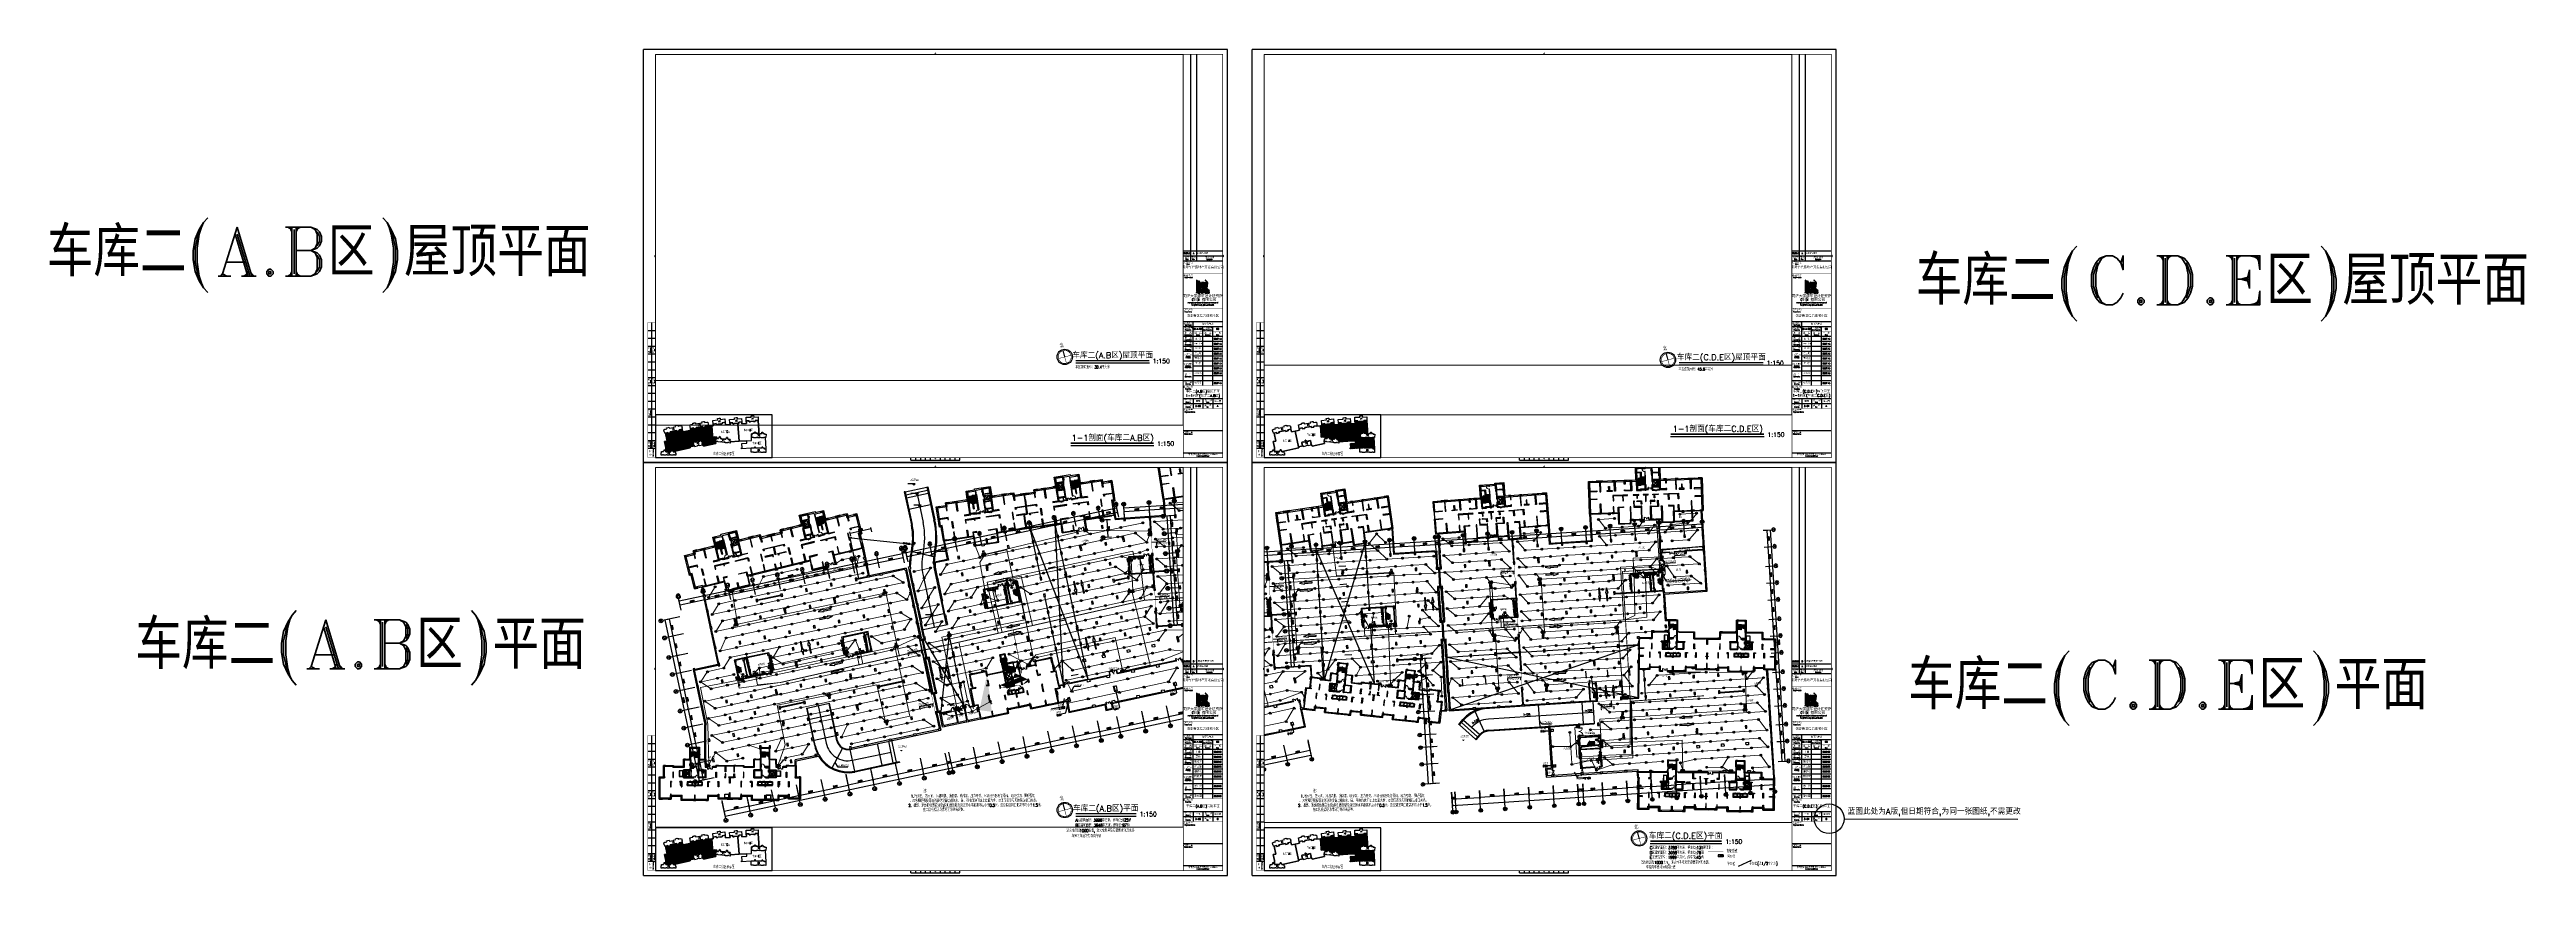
# Paper-space layout 'Layout1' of a CAD drawing. Extents: x 2518 to 7560, y -11 to 1671.
# The model-space entities are those that its viewports show. They can reach past a viewport. Long polylines and large blocks are cut down to what shows.
import ezdxf
from ezdxf.enums import TextEntityAlignment as Align

# ---------------------------------------------------------------- set-up
doc = ezdxf.new("R2010")
doc.units = 0
doc.header["$LTSCALE"] = 10
doc.header["$MEASUREMENT"] = 0
for name, pattern in [('ACAD_ISO11W100', [33.5, 12, -3, 12, -3, 0.5, -3]), ('BORDER', [1.75, 0.5, -0.25, 0.5, -0.25, 0, -0.25]), ('CENTER', [2, 1.25, -0.25, 0.25, -0.25]), ('DASH', [0.35, 0.25, -0.1]), ('DASHDOT', [1, 0.5, -0.25, 0, -0.25]), ('DASHED', [0.75, 0.5, -0.25]), ('DIVIDE2', [0.625, 0.25, -0.125, 0, -0.125, 0, -0.125])]:
    doc.linetypes.add(name, pattern=pattern)
doc.layers.get('0').update_dxf_attribs({"linetype": 'CONTINUOUS'})
doc.layers.get('Defpoints').update_dxf_attribs({"linetype": 'CONTINUOUS'})
for name, color, linetype in [('3', 3, 'CONTINUOUS'), ('4', 4, 'CONTINUOUS'), ('A-STAIRS', 9, 'CONTINUOUS'), ('AC-DUCT', 4, 'CONTINUOUS'), ('AXIS', 3, 'CONTINUOUS'), ('AXIS_TEXT', 7, 'CONTINUOUS'), ('COLU', 1, 'CONTINUOUS'), ('DIM_ELEV', 3, 'CONTINUOUS'), ('DIM_SYMB', 3, 'CONTINUOUS'), ('DOTE', 8, 'CENTER'), ('DQ-JL', 6, 'CONTINUOUS'), ('e-ep', 6, 'CONTINUOUS'), ('HATCH', 254, 'CONTINUOUS'), ('HT-TEXT', 7, 'CONTINUOUS'), ('JPS-X', 1, 'BORDER'), ('JPS-XHS', 7, 'CONTINUOUS'), ('jq-h', 252, 'CONTINUOUS'), ('jz', 121, 'CONTINUOUS'), ('k-送风', 1, 'CONTINUOUS'), ('K-防火阀', 7, 'CONTINUOUS'), ('LVTRY', 6, 'CONTINUOUS'), ('OUTLINE', 93, 'DASH'), ('PUB_DIM', 3, 'CONTINUOUS'), ('PUB_HATCH', 252, 'CONTINUOUS'), ('Q', 7, 'CONTINUOUS'), ('Q-200填充', 252, 'CONTINUOUS'), ('RD-equip', 3, 'CONTINUOUS'), ('RD-text', 4, 'CONTINUOUS'), ('road', 7, 'CONTINUOUS'), ('solid', 252, 'CONTINUOUS'), ('STAIR', 9, 'CONTINUOUS'), ('STAIRS', 9, 'CONTINUOUS'), ('TEXT', 7, 'CONTINUOUS'), ('TK', 7, 'CONTINUOUS'), ('wall', 8, 'CONTINUOUS'), ('wall-jg', 7, 'CONTINUOUS'), ('WINDOW', 4, 'CONTINUOUS'), ('wj', 7, 'CONTINUOUS'), ('X-XHS', 7, 'CONTINUOUS'), ('内', 36, 'CONTINUOUS'), ('图框', 7, 'CONTINUOUS'), ('消防加墙', 2, 'CONTINUOUS'), ('索引', 24, 'CONTINUOUS'), ('结构墙', 7, 'CONTINUOUS'), ('行车方向', 4, 'CONTINUOUS'), ('行车线', 207, 'CONTINUOUS'), ('防火分区', 6, 'CONTINUOUS')]:
    doc.layers.add(name, color=color, linetype=linetype)
doc.layers.add('RD-line', color=2, linetype='CONTINUOUS', lineweight=0)
doc.layers.get('DOTE').off()
doc.styles.add('_TCH_AXIS', font='COMPLEX', dxfattribs={"bigfont": 'GBCBIG'})
doc.styles.add('COMPLEX', font='COMPLEX')
doc.styles.add('DIM_FONT', font='SIMPLEX', dxfattribs={"width": 0.8, "bigfont": 'HZTXT'})
doc.styles.add('FS', font='tjromans.shx', dxfattribs={"width": 0.7, "bigfont": 'tjhztxt.shx'})
doc.styles.add('FS1', font='txt4', dxfattribs={"width": 0.8, "bigfont": 'fstxt'})
doc.styles.add('FS2', font='tjromans.shx', dxfattribs={"width": 0.8, "bigfont": 'tjhztxt.shx'})
doc.styles.add('HEITI', font='simhei.ttf')
doc.styles.add('K-KHZ', font='', dxfattribs={"width": 0.8})
doc.styles.get("Standard").update_dxf_attribs({"font": 'GBENOR', "bigfont": 'GBCBIG'})
doc.styles.add('TKZ1', font='tjromant.shx', dxfattribs={"width": 0.7, "bigfont": 'tjhts.shx'})
doc.styles.add('TKZ1_tjhts.shx', font='tjromant.shx', dxfattribs={"bigfont": 'tjhts.shx'})
doc.styles.add('TKZ2_tjkts.shx', font='tjromant.shx', dxfattribs={"bigfont": 'tjkts.shx'})
doc.styles.add('黑体', font='simhei.ttf')
doc.styles.get('K-KHZ').set_extended_font_data('SimSun')
doc.dimstyles.new('DIMN300', dxfattribs={"dimscale": 3, "dimtxt": 300, "dimasz": 100, "dimexe": 250, "dimexo": 300, "dimgap": 150, "dimtad": 1, "dimdec": 0, "dimzin": 0, "dimdsep": 46, "dimtxsty": 'DIM_FONT', "dimblk": 'ARCHTICK', "dimcen": 0.09, "dimclrt": 7, "dimazin": 2, "dimtfac": 1, "dimtdec": 0, "dimtix": 1, "dimtmove": 2, "dimatfit": 3, "dimfxl": 0, "dimtolj": 1, "dimtzin": 0, "dimarcsym": 0})
pattern_1 = [(45, (3431.731873503134, 432.6003715822522), (-0.8838834764831843, 0.8838834764831844), [])]
pattern_2 = [(45, (3431.731873503134, 1273.600371582252), (-0.8838834764831843, 0.8838834764831844), [])]

# ---------------------------------------------------------------- blocks, each defined once
blk = doc.blocks.new('TJAD_TK_LOGO')
for points in [[(0.3088050000033888, 0.238739918305773, -0.05511145233543272), (0.2978398346628239, 0.2179583653172403, -0.3998171161473463), (0.2889051103037303, 0.2130898866524049, -0.151539947908541), (0.2813295043476103, 0.2163972248727588, -0.3014481086578382), (0.2805344999999875, 0.225601418308421, 0.01030587151523523), (0.2892959999999931, 0.2480114183084248, -0.01851048564504967), (0.2158140654532303, 0.3295724494228027, -0.1031837900121549), (0.156695267779412, 0.4230953086314608, -0.1209593642025402), (0.1559081290276794, 0.5004986537264289, 0.06351208899272322), (0.1682926304687697, 0.6375467081595696, 0.02426461582581101), (0.1632689500809903, 0.7157043339757267, -0.03901635699228578), (0.1588913820759075, 0.7585529257843495, -0.1488033175373668), (0.1672292792324015, 0.7952136521132966, -0.06352176151337799), (0.1898660102903023, 0.81850419261563, -0.02156130001380663), (0.1990736582008594, 0.8269406312324401), (0, 0.9887009183084263), (0, 0.01362291830842466), (1.199999999999989, 0.01362291830842466), (0.9014588058554125, 0.2562070437285229, -0.02733957121995454), (0.8698050000026001, 0.2317844183102062, -0.05681053122724069), (0.8015096277093647, 0.1954630457972595, -0.0436528454963688), (0.7427894999999864, 0.1780784183084254, 0.070224169753526), (0.7398157739047662, 0.1676331806494806, -0.1555862196637182), (0.7336364999999887, 0.1463939183084255, -0.2680784891715449), (0.7145234999999985, 0.1444604183084275, 0.04603414560347124), (0.7137906849295774, 0.1513847077763337, -0.1083699418154558), (0.7157174999999967, 0.1579874183084282, 0.06727217966607883), (0.7193024999999977, 0.1722824183084244, 0.007868713754147168), (0.6059521398033922, 0.1713820501391758, -0.01847410302553423), (0.5190314999999828, 0.1742129183084247, 0.08935575504920389), (0.5134545000000088, 0.159532418308431, -0.08429697468089885), (0.5089913192310433, 0.1440863771044434, -0.3787124377812185), (0.4979158463499118, 0.1366108825955958, -0.1295158475838953), (0.4871775000567027, 0.1417559182599941, 0.0100817922929472), (0.4893470939132243, 0.1482722782076058, -0.06366040842734431), (0.4926718118526594, 0.1585271123506802, -0.04742660410112238), (0.4960069445750861, 0.1700187859136344, 0.4124584714128018), (0.4928150645712606, 0.1749811389442018, 0.04646028530625619), (0.459092790819696, 0.1790590527070028, -0.08330422916189203), (0.3983968390835457, 0.1917727558841618, -0.05691550655126822)], [(0.263580336909996, 0.7745247618471516, 0.06486690727357292), (0.247641504698251, 0.773562042761629, 0.1165311919757541), (0.2256358857389102, 0.7646455810574264, 0.2082179046620996), (0.2161209571678739, 0.7502679480193817, 0.02194003168805336), (0.2163934201624755, 0.7413042061284356, -0.003556117781961931), (0.2234018518844749, 0.6402130314386167, -0.008585099312522581), (0.2248751475019759, 0.6058955834304101, -0.03662556763929061), (0.2243939999999895, 0.5868719183084359, -0.0303218270646458), (0.2187566940330328, 0.5653852154310255, 0.008638625653830957), (0.2078863142884586, 0.5276601213858791, 0.02919899352663795), (0.2005036698586906, 0.4926579802918605, 0.04763949802634034), (0.1991288971702261, 0.4688705204939962, 0.08313500941179916), (0.2031519110335722, 0.45005261779797, 0.07742439216583744), (0.2218309521940114, 0.4185103338319145, 0.09552410901478324), (0.2514127808629638, 0.3920138846445234, 0.1333454981406402), (0.2554515000000066, 0.3909779183084243, 0.03767098571901249), (0.2660360932370907, 0.3945360695799685, -0.07476350118781855), (0.289215838623079, 0.4005411794106539, -0.01722697323937026), (0.3114920493233484, 0.4017514436221825, 0.1033175377072673), (0.3237838882116506, 0.4034129797761512, 0.5292510796570465), (0.324297306225148, 0.405951047652775, 0.0588905045399338), (0.310314272163609, 0.4144361249666821, -0.1065556027374433), (0.2721819909860983, 0.4407776959454694, -0.1578928109869356), (0.2438583294196093, 0.499669309300661, -0.0902917436061673), (0.2406110929383942, 0.5406400131814477, -0.06116590793322493), (0.2566947852091204, 0.6120800936344368, -0.1115502752007707), (0.2701722241813229, 0.6374033866667057, -0.01682454494916024), (0.2934257773668776, 0.6606200435195575, -0.002917305949517905), (0.3334548492680796, 0.6972691557038138, 0.01392652195486024), (0.3452367466214952, 0.7081736212899332)], [(0.2775133576997746, 0.8514318667151715, 0.1508049572026763), (0.2863610485015471, 0.8695743333480093, 0.1181810978887854), (0.2844076137085096, 0.8879856533193662, 0.06125131769745467), (0.2778983001445852, 0.9014732059823274, 0.1108289454803687), (0.2658331017826612, 0.9117687668719214, 0.06597576005814938), (0.2482509692967199, 0.9188303087738756, 0.1299206931548453), (0.2286620179030905, 0.9197219633151237, 0.4068104153945555), (0.2263844999999947, 0.9156839183084244, 0.07663027558276979), (0.2302726909415753, 0.9069859345650029, -0.01950221215170397), (0.2369030935031304, 0.8958321449777422, -0.08579875525135311), (0.240591910007808, 0.8842943212811072, -0.1509994182973272), (0.235095062888206, 0.8584950858458393, -0.0863071518013341), (0.2248247369283973, 0.8464510902505502, -0.01933161356663187), (0.2062378835553176, 0.8325830163370704, 0.01574150198779722), (0.1990736582008594, 0.8269406312324401), (0.263580336909996, 0.7745247618471516, -0.01478342715424397), (0.2672161803757263, 0.7741644058264097, -0.09202146021137761), (0.2852214593333855, 0.7674615833149518, -0.02161194035335856), (0.2991832554258451, 0.758323892528916, 0.0205013939793753), (0.3016380000000112, 0.7568789183084244, -0.1384056805744272), (0.3020339999999919, 0.7564979183084235, -0.004326986398236966), (0.3042436683721235, 0.7558453741602595, 0.04152073256764847), (0.3068338214530399, 0.755308470815423, 0.0170059018760913), (0.3093552868123197, 0.7561991065233031, 0.1753618826970672), (0.3126677747618345, 0.7601671261254404, 0.115175157678588), (0.3133152657297131, 0.7703271944017565, 0.1334583106181634), (0.3016379999999828, 0.794747918308432, 0.09013801094682675), (0.2820356473920498, 0.8113397037239851, 0.0685291640466373), (0.2674327062249375, 0.8165460984066186, -0.01393415437392307), (0.2565648653443731, 0.8188979311699103, -0.201719214429898), (0.2495569160858366, 0.8238643870390199, -0.3784263843606914), (0.2504003626937248, 0.8306703772745108, -0.08416608812441025), (0.2597629539724977, 0.8373497646804866, 0.07018417222865515)], [(0.4736414999999994, 0.7313789183084252, 0.018571665233183), (0.4732410000000016, 0.7313789183084238), (0.4732410000000016, 0.7317659183084251, 0.06936045472055567), (0.4702562464465103, 0.7330106783976147, 0.0472121405294035), (0.4599688394967814, 0.7346655761905261, 0.02428160585300138), (0.4430992792657946, 0.735241418308425, -0.0007529035811510015), (0.4115199874834303, 0.7352686811688534, -0.01337433166600597), (0.3920659777095494, 0.7357729357632632, -0.1644582836940769), (0.381655210309745, 0.739555085572793, -0.1561700893762171), (0.3755289956530845, 0.7507752963460463, 0.06483264432002575), (0.3713954825368972, 0.7650198874045531, 0.1719500648532823), (0.3602576351347011, 0.774446606874537, 0.07723190935406071), (0.3481954876952926, 0.7786025920327839, 0.09936540469888744), (0.3407087521226373, 0.778408724065863, 0.1281640386771319), (0.3353815040184571, 0.7755730252855164, 0.199677011020955), (0.3313934165489911, 0.7659629214880721, 0.156287211731745), (0.3347773314321785, 0.754476722400498, 0.08638076056877053), (0.3433805706249871, 0.7463486404442512, 0.02979428978279989), (0.3514449615432937, 0.741998450483873, -0.2185117132280136), (0.3586994806986894, 0.7336623218580871, -0.05019614559140788), (0.3601680000000016, 0.7259699183084249, -0.2237338382138503), (0.3563661522503878, 0.7196874415880559, -0.01389164461533891), (0.3452367466214952, 0.7081736212899332), (0.3589038806635472, 0.6970681865170354, -0.006190155527225124), (0.3867978729533519, 0.7122828236475631, -0.09320528954281014), (0.4339217916641758, 0.7211647805141213, -0.1034206128205527), (0.4394309997812371, 0.720017868893696, -0.384924892526129), (0.4409460293004486, 0.7169560034799631, -0.04585344547474008), (0.4383648642111382, 0.7029282501862402, -0.01456082872059544), (0.4232535404188127, 0.6575840693180712, 0.006315720603239063), (0.4194885108864383, 0.6478392364599799), (0.4323287609995248, 0.6374056986268415, -0.003465187753455013), (0.4347690278570582, 0.6444619813035786, -0.002724301402132035), (0.4557224999999931, 0.704330918308425, -0.3380722025169855), (0.4610964331035063, 0.7069780975476241, 0.005218461568713252), (0.4734413238183635, 0.7074239183084243, 0.3094145739153961), (0.4756320000000045, 0.7081994183084253, 0.1320770533940093), (0.4785953624195685, 0.7099475728377707, 0.1477442510605002), (0.4813808233593164, 0.715439391345722, 0.1356455612503367), (0.4808118080056687, 0.7230794754576197, 0.1843297252467918)], [(0.7558730265683806, 0.3745049524748771, 0.01065376408017519), (0.7582699362896363, 0.370875102206802, 0.09100511734272021), (0.7649257913170118, 0.3630065422815556, 0.3119760321865337), (0.7704070290250087, 0.3626951307687256)]]:
    blk.add_hatch(color=256).paths.add_polyline_path(points)
h = blk.add_hatch(color=256)
h.paths.add_polyline_path([(0.3929800639133703, 0.5628790587904242, -0.01158627101425566), (0.396505684374489, 0.5787169954302152, 0.2532875117956198), (0.3960867247368611, 0.5791152186404718, 0.09524705206564103), (0.3877685268758313, 0.5795237430227447, -0.0106000369356142), (0.3763249565890163, 0.5795415548898379, -0.1338758108030306), (0.3608283014461335, 0.583329178305112, -0.08243121112277237), (0.3451274797042316, 0.5963717658216101, -0.01622019772494287), (0.3316961840076971, 0.6123918217448283, 0.04231854210204176), (0.3239762029947428, 0.6210366221766797, 0.1408505503547625), (0.3171823728968803, 0.6238043983451456, 0.1459332985562846), (0.3084902416816817, 0.6218057590963064, 0.0384915094543142), (0.3020339999999919, 0.6177824183084244), (0.3016379999999828, 0.6177824183084257, 0.0006158400657890718), (0.3000449999999972, 0.6162359183084245, 0.0325530531659637), (0.2979433229374564, 0.6147642316778339, 0.09532878948049966), (0.2941572665893375, 0.6103085569310411, 0.09676676231589541), (0.2905465549525417, 0.5971095342059392, -0.001524817364397707), (0.2875619727333998, 0.5737151370986204, 0.03424449533887947), (0.2849526505755335, 0.5521626086821376, 0.08589925686309516), (0.2916435090016591, 0.5040728161669121, 0.0973954834305035), (0.3136857367073702, 0.4668824221062602, 0.08346330724544683), (0.3394744120337236, 0.4449880395464501, 0.09886378890913328), (0.3516681159931494, 0.4407488239695079, 0.3066297180360105), (0.3558763214840326, 0.4429623136444367, 0.07568501548865379), (0.3605816202111356, 0.4534567478880032, 0.009945787292944675), (0.370994162482944, 0.4905497902085298, -0.02342426568078715), (0.3775765409615275, 0.5099363591949855, 0.03477593467308505)])
h.paths.add_polyline_path([(0.3330962054285322, 0.3723149951641131, 0.3215283028217895), (0.3303044999999827, 0.3766784183084249, 0.02148437957981859), (0.2909091804771293, 0.3819686324416027, 0.02284273936861108), (0.2815302848599259, 0.3821933694986885, 0.1025335135854589), (0.2762917663391562, 0.3809798885741347, 0.1300447607454392), (0.2717512993896491, 0.3782653898172699, 0.2673671396915927), (0.2712086164722081, 0.3736542811381249, -0.005871906664477759), (0.2757463144413919, 0.3642596583624278, 0.05851527740802536), (0.2798436164593028, 0.3553549695786948, 0.08134368591471149), (0.294885887097081, 0.3382893071781599, 0.09938657721261435), (0.3094833330922171, 0.329818884959602, 0.03591699991999625), (0.315173999999999, 0.3283814183084246, 0.2459079253644581), (0.3184883172280024, 0.3296888450166087, 0.1052032723773746), (0.3270477105816951, 0.3486274093168982, -0.03405477128423606), (0.3315660912327303, 0.3652509501170171, 0.05689140966146713)])
h.paths.add_polyline_path([(0.4314904430128195, 0.3395559111112245, 0.2458120910174876), (0.4359593787197724, 0.3593222797218387, 0.0650722107730045), (0.4254629999999935, 0.3925229183084249, 0.1348259371658728), (0.4253234455330244, 0.393405245034955, -0.1149956074877054), (0.4250654999999881, 0.3944504183084256, 0.06174772825443384), (0.4181739291696545, 0.4045211438499345, 0.1691896364042508), (0.40987099088116, 0.4088075533727498, 0.009693691232384389), (0.3932410160464883, 0.4107521545326143, 0.01765414354085418), (0.3822513671538985, 0.4115824754254662, 0.04462135162991932), (0.374462660957974, 0.4111690144413225, 0.1591300266990864), (0.3675018777279604, 0.4081640708394532, 0.2630584287702212), (0.3665553951609013, 0.4035899191195007, 0.0379829823447504), (0.3753603320053145, 0.3844847165727603, -0.09101284036551759), (0.3784030995051211, 0.3745130328618198, -0.1834576677128088), (0.3762611775098179, 0.3695540332823146, -0.1869906922565149), (0.3704597581698152, 0.3665503909631851, -0.07658841613328034), (0.3638373283734211, 0.3668366560015515, 0.01223320721039634), (0.3570469547239128, 0.3679640442845109, 0.1753380367397785), (0.3532467770483549, 0.3670424134986829, 0.02321598186807137), (0.3404124571050744, 0.3302483736776032, 0.04068954381073305), (0.3357931287194447, 0.3122588708236314, 0.2853704634466069), (0.3389396427981524, 0.3059200657265699, 0.04865113511665034), (0.3471564992598388, 0.3022958944483816, -0.08329622510665198), (0.3594793612237339, 0.2951116728424652, 0.04468901376837774), (0.3674349405453086, 0.2886504545109236, 0.1967610678749984), (0.3781243304600679, 0.287611457366443, 0.1278792836637569), (0.3953589013705283, 0.2982213608120148, 0.05067065858794248)])
h.paths.add_polyline_path([(0.4632900000000006, 0.2851049183084235, 0.01324380557832379), (0.4608198914663006, 0.2933244554592109, 0.04235167277227886), (0.4537911173865581, 0.3106006294514216, 0.08645157746617534), (0.4509920078950529, 0.3141739426313155, 0.1819310398121432), (0.4474506427241352, 0.3144125481991726, 0.1051665332838782), (0.4369827334871417, 0.3071082907521769, 0.06377661886553894), (0.4224737911151379, 0.2892402885090322, 0.07903859393566112), (0.4149985468285706, 0.2726120005193531, 0.2951179227351604), (0.4173177350461827, 0.2625616836547717, 0.1274604662031243), (0.4261595658781943, 0.2590288825955263, 0.05121859289831365), (0.437808000000004, 0.257674418308425, -0.006938263132967889), (0.4592112770729244, 0.2551578121969085, 0.1018712715360358), (0.4716314992700035, 0.2560757489257042, 0.2820221496860708), (0.4752768350311101, 0.2604341141484174, 0.1273294237970913), (0.4734175290860918, 0.2661518667855391), (0.4732410000000016, 0.2661749183084243, -0.004335194310858977)])
h.paths.add_polyline_path([(0.6577318388593625, 0.3075711481246914, -0.05855249698122916), (0.6452604644418614, 0.3354512428274772, -0.04368481949030109), (0.64123348205257, 0.3590629472943325, 0.08862243349393564), (0.6365179322178989, 0.3721744248034957, 0.1517893099339651), (0.6215265086602102, 0.3846059831501556, -0.04653153438489239), (0.6061569871513512, 0.3942236846846292, 0.04554974299275723), (0.599459738528239, 0.3981246968533316, 0.04314223516766486), (0.5966669999999965, 0.399089918308424), (0.5966155244591533, 0.3994306049352594, 0.2517147469208282), (0.585784946219988, 0.396296916998637, 0.1373337538905508), (0.576384481557028, 0.3709741242798508, -0.02210799378490588), (0.5711994456385696, 0.3490253464668092, 0.02526890599598923), (0.5572525429799384, 0.3051960528662496, -0.02838076447043747), (0.5499010161140916, 0.2836456823338542, 0.09566708846371538), (0.5444115931158393, 0.2580237567899353, 0.2667047548890923), (0.5544644999999946, 0.2414444183084248, 0.1336379667036069), (0.5810766126314064, 0.2398868680089303, 0.1177731047179547), (0.6341346049695176, 0.2590264370052431, 0.08126613350434908), (0.6603026618479646, 0.2853697749218913, 0.08052359923066595), (0.6631605000000036, 0.2916764183084259), (0.6631893525449186, 0.2920106508936953), (0.663560999999973, 0.2924459183084238), (0.663560999999973, 0.2951504183084257), (0.6632141268348164, 0.2951956799728368, 0.05962423524711223)])
h.paths.add_polyline_path([(0.5675169637934516, 0.4064211788307159, 0.1210114577314882), (0.5636249999999876, 0.4099049183084249, 0.05124782740266332), (0.5497528286234541, 0.4198284721749439, 0.07755513812474042), (0.5447379557595724, 0.42191015020133, 0.2384985111376477), (0.5421718948846035, 0.4212238214502926, 0.1677981819258054), (0.5411655608575217, 0.4181249346161966, 0.09654969023099313), (0.5414215668311044, 0.3999134449086963, -0.01440639031704408), (0.5432573036426476, 0.3922831592317646, -0.0003304074312688095), (0.5453722078132301, 0.3749916341684916, 0.10589974650735), (0.5512862122368745, 0.3572738258995005, 0.3138645848368942), (0.555713139764535, 0.3565071709698424, 0.2317127096956903), (0.5604210913603538, 0.3642990999360531, 0.02665877424449826), (0.5642548911963132, 0.3845954991980269, -0.007425001504507187), (0.5681145016292817, 0.399795494681471, 0.1699501002792174)])
h.paths.add_polyline_path([(0.6787898949734057, 0.2495043454276122, 0.08201474683376908), (0.6802495043589971, 0.2581494025157891, 0.3603692577671055), (0.6746318785036607, 0.2636054291162271, 0.09432368272671778), (0.6683354999999978, 0.2634704183084242, 0.1098678741389977), (0.6657537104049993, 0.2629137749461168, -0.0178529104524939), (0.663560999999973, 0.2619239183084243), (0.6631605000000036, 0.2619239183084243, 0.0956383157861452), (0.6515089589984342, 0.2506263432716134, 0.06938115602679888), (0.6466975746882753, 0.2423227997398958, 0.3917775696057303), (0.6488657516129592, 0.2376128723204651, 0.1626498389855182), (0.658369648403351, 0.2373921822411975, 0.02969820239761343), (0.6631605000000036, 0.2387399183084247), (0.663560999999973, 0.2387399183084247, 0.02786533559704937), (0.6737683788857822, 0.2427390904167313, 0.2329723541423328)])
h.paths.add_polyline_path([(0.7650589754875483, 0.3086377158353768, -0.007920465982407584), (0.7662809999999922, 0.3121514183084244, -0.04061007627360775), (0.7673140622054859, 0.3160638654854253, 0.05773229537640428), (0.768614571326637, 0.3230286384412517, 0.2310887109189053), (0.7663800504015938, 0.3308942808237227, 0.2237524113205535), (0.754750853015608, 0.3302245116388907, 0.03286121020807611), (0.7336364999999887, 0.3152444183084251, -0.01203542101492793), (0.7156048454888122, 0.303318577696178, 0.1602410596490425), (0.7000758789273362, 0.2874338112025958, 0.1603044517964006), (0.699791999999988, 0.2673329183084254, 0.2219505877143062), (0.7087481320058089, 0.2557223736199101, 0.08022842440985452), (0.7255306113843574, 0.2484127948126478, 0.1244326360973561), (0.7414150457015722, 0.2472985877783502, 0.1775767767256787), (0.7482199634313531, 0.254785824584026, 0.06059023141372605), (0.7577578017154138, 0.2826371322625243, -0.01337202656424558)])
h = blk.add_hatch(color=256)
h.paths.add_polyline_path([(0.4194885108864383, 0.6478392364599812), (0.3589038806635472, 0.6970681865170354, 0.1224385635595488), (0.344090065731919, 0.6794158802128742, 0.07720845105956667), (0.3376353866165402, 0.6621813910273922, 0.221374299818772), (0.3431462017254603, 0.6401456453034933, -0.04410317258049769), (0.3533984999999973, 0.625123418308426, 0.09247392979984251), (0.3672825264298325, 0.6059422928121045, 0.1498273426094363), (0.3830328696579528, 0.5986683055657047, 0.07810736085916826), (0.4006276252447094, 0.5996200104863965, 0.300991662795263), (0.408480632600785, 0.6066068289657065, 0.003448406679961267), (0.4115734675643949, 0.6244411757723647, -0.01493559881475971)])
h.paths.add_polyline_path([(0.4480769874556643, 0.5312161378034008, -0.1184111287564036), (0.4655711141350167, 0.6103941259513044), (0.4323287609995248, 0.6374056986268402, 0.01373143985903733), (0.4236274709109722, 0.6091329143457287, 0.3541284675878349), (0.4255171400424018, 0.6065603490643028, 0.1494027516797777), (0.4254629999999935, 0.6061889183084235, -0.03375554678521195), (0.4289837375805519, 0.6050953501435146, -0.3012252144033319), (0.4322310000000016, 0.6015569183084377, -0.06796578667175045), (0.4306395000000123, 0.5853254183084244, -0.1553571455550558), (0.4254629999999935, 0.5826209183084243, -0.03830041527651495), (0.4175483164944893, 0.5813382205637079, 0.3944041582309989), (0.4140881793815936, 0.5771065798620016, -0.002997160079553223), (0.3932647749202545, 0.5060549347564596, 0.02731434063326587), (0.3758871749114832, 0.4365606247173246, 0.2623888113504764), (0.3768900000000031, 0.4311629183084258, 0.05417063589471439), (0.4093240731776575, 0.4300722467524558, -0.1202691715102099), (0.4322026190315853, 0.4277662217872571, -0.2382122736998422), (0.4449735000000032, 0.4145429183084302, -0.03032780870918241), (0.4517863550878047, 0.3843203534712787, 0.1773417839900075), (0.4588611831125746, 0.3692060827136525, 0.1891686002043741), (0.4732410000000016, 0.3674054183084245, 0.02490052145234731), (0.4940556617632552, 0.3698762631792265, 0.4323298326739462), (0.5034908346353859, 0.3811780458347767, 0.05402325672222175), (0.4991628340665102, 0.406428936203068, 0.07256250602469007), (0.4927515000000113, 0.4226564183084016, -0.02427182301715768), (0.4732409999998879, 0.4551164183086565, -0.09051984426050586)])
h.paths.add_polyline_path([(0.5908643778097229, 0.5085852051534578), (0.4938419056555716, 0.5874222702394087, 0.02544951188643206), (0.49202672924784, 0.5715669409528523, 0.1287986937102834), (0.5009169002063487, 0.5201308134967713, 0.04421640691818058), (0.5215593724226721, 0.4842703314992143, 0.07632288207429143), (0.5480206635955227, 0.4604305316619732, 0.03436628537178248), (0.5624068814552601, 0.4519222452869882, 0.07603176883645908), (0.5721538185022013, 0.4489187223512241, 0.3414879610326735), (0.5750249850435978, 0.4508555906141414, 0.06921658115050397), (0.5843693971911108, 0.4794617149619138, 0.009228864758363757)])
h.paths.add_polyline_path([(0.6060793973515075, 0.4962220127994907, 0.003269052364337037), (0.6024404700556545, 0.4814409895984939, 0.05121057072545286), (0.5966669999999965, 0.4450807778228483, 0.2041007931345822), (0.598660499999994, 0.4350254183084239, -0.01159759822389957), (0.6232199943797951, 0.420276647789918, -0.04499069691118227), (0.6598128505973193, 0.3935710607694856, -0.2009825510290922), (0.6694772111697347, 0.3800970297835731, -0.006426469747605188), (0.6785120589059375, 0.33847656708478, 0.07972136160874342), (0.6870563912653154, 0.311220885858206, 0.3264639138590915), (0.6906900453447236, 0.3094361835356683, 0.08783828096941927), (0.6947510457044217, 0.3111037360223641, 0.0876561554088155), (0.7145696947563351, 0.3317336760944487, 0.2863185111309157), (0.7195654483339382, 0.3603314007376195, 0.07634945523530616), (0.7010521634909566, 0.3885112513169076, -0.1603965418733213), (0.6755475000000075, 0.4397744183084287), (0.6755474328334543, 0.4397747185481178)])
h.paths.add_polyline_path([(0.8517174034907526, 0.2966251663409607), (0.7903183379550569, 0.3465158980279601, 0.007086782226685359), (0.7769442636443529, 0.3013295179445272, 0.07092242277346825), (0.7740702866894651, 0.2753976369643065, 0.2483532970957357), (0.7790265000000005, 0.2650109183084242, 0.199634544130678), (0.7954181105464073, 0.268418837882618, -0.006886316703324128), (0.8133655519169025, 0.2745841031077414, 0.05678010150476834), (0.8467440571414073, 0.2930494657488332, 0.006803051012572104)])
h = blk.add_hatch(color=256)
h.paths.add_polyline_path([(0.7123131294803926, 0.7547440796986047, 0.08308555035320332), (0.7077525000000122, 0.7611299183084248, 0.1277320658234395), (0.7010534699385431, 0.7643765236720572, 0.06099862803900409), (0.6727155000000096, 0.7684724183084244, 0.05028890885343713), (0.648758060502999, 0.7689519171288213, 0.06131518115003199), (0.6262551050358098, 0.7647208334860975, -0.05823897820459759), (0.60532714482963, 0.7589771971492616, -0.02327350539522841), (0.5768929522130151, 0.7559097314222099, -0.3180735118357967), (0.5653725092498263, 0.7615496492133209, -0.01280748510598773), (0.5459409463189218, 0.7869919129719682, 0.1765939178882778), (0.5272886976159867, 0.800682587853256, 0.1414458419503237), (0.5117678995631252, 0.8023103084858123, 0.2540415473875811), (0.5014632825659646, 0.792576761980206, 0.09434852804365215), (0.5001672984207772, 0.7773686358771017, 0.2722017064683874), (0.5073495482694881, 0.7668648408170711, 0.06937964564668142), (0.523049927424907, 0.763206991597154, -0.09900131537656999), (0.540484136797474, 0.7575049050929219, -0.173209043772271), (0.5485868712977862, 0.7467374625745444, -0.2442819866318371), (0.5470225495095491, 0.7377014155169688, -0.04204893178519076), (0.5309293848607979, 0.7159386612176557, 0.01953302182684392), (0.5042984999999902, 0.6834674183084237, 0.07432793071835034), (0.4888863472420013, 0.6592043566384875, -0.003716603188137427), (0.465571114220694, 0.6103941258816867), (0.4938419056555716, 0.5874222702394101, -0.03259021501015768), (0.4984997358936596, 0.6073123989825482, -0.1147087580470858), (0.5042984999999902, 0.6173954183084254), (0.5071958807303645, 0.619492617756467), (0.5091224006447277, 0.6201868018012693), (0.5117627889262621, 0.6200570681350115), (0.5142025194589195, 0.6192804025140721), (0.5230733954854543, 0.6137680658368323), (0.5294029419527106, 0.6085367300658078), (0.5482000441318036, 0.5915270251993419), (0.5544644999999946, 0.5864834183084255), (0.5548650000000066, 0.5864834183084255, 0.1373245107962156), (0.5627849902349737, 0.5817079845196838, 0.05220599960286217), (0.5812432435270125, 0.579539006161629, -0.03908110002494623), (0.5962724999999836, 0.5783714183084263, -0.06123444967724613), (0.599840679676575, 0.5774885487637706, -0.3899551413159201), (0.6022306855364263, 0.5741096332113682, -0.01543856070808981), (0.601367416259535, 0.5664588993603217, -0.009793183627205397), (0.5918528088109838, 0.5135155276516152, -0.001555109787708577), (0.5908643778097371, 0.508585205153457), (0.6060793973515075, 0.4962220127994907, -0.005674766611145046), (0.6128540167374155, 0.5217628345198584, 0.02176447816637549), (0.6244135284314893, 0.569896669583736, -0.03723094166392261), (0.6265467573553991, 0.5785147260483581, -0.1668083658087123), (0.6295893348728754, 0.5807660720796437, 0.01441503707487132), (0.6366160863664021, 0.583657964461056, 0.2328721777429216), (0.6415119585264364, 0.5909114098946922, 0.08788652592972221), (0.6410320279237567, 0.6008764558539648, 0.00227303455405137), (0.6377595926647501, 0.6149015154506108, -0.1783568318616002), (0.6381108754835907, 0.6187788318175604, -0.001216196430073174), (0.6509372209685154, 0.6595541293042948, -0.01147550586161959), (0.6643295953167296, 0.6991361261369056, -0.01703151627807254), (0.6755829616117808, 0.7287578118561537, -0.1926292943077715), (0.6887836624440382, 0.739914273253576, -0.05263998214524417), (0.7021341148638385, 0.7446721182885847, 0.1218649062100463), (0.7115338598355407, 0.7475180575712064, 0.3849185964920258)])
h.paths.add_polyline_path([(0.5966669999999539, 0.737174918308412, -0.02150910123016238), (0.628123500000001, 0.7468334183084275, -0.05388540141654921), (0.6378176152356474, 0.7486686658168864, -0.3631153955238192), (0.6520110000000017, 0.740654918308429, -0.09307813866168868), (0.646012027802314, 0.7046114869085405, 0.02312520010172796), (0.6221525587466772, 0.626486803471507, -0.06734631947700458), (0.6134785757128185, 0.6034081949756338, -0.2787416105722543), (0.605726664298615, 0.5995223741099194, -0.06706380810439799), (0.5855066546167649, 0.6021306887250835, -0.223721099558007), (0.5631739701467637, 0.6194148693556025, -0.07069716982702332), (0.5429835296484953, 0.6608665325758558, -0.1711924658340974), (0.5437170000000009, 0.6900344183084206, -0.09037244525473828), (0.563799678301578, 0.7165871373071182, -0.09702743230419232)], flags=16)
h = blk.add_hatch(color=256)
h.paths.add_polyline_path([(0.9516472234681999, 0.499777006136422, -0.002619721079015979), (0.9505487794214531, 0.5264892510016637, -0.01181953289086859), (0.9501349532998091, 0.5387813625833089), (0.9048554102994046, 0.5387813625833089, 0.006125657400288882), (0.9053003807269988, 0.449270515882394, 0.00249187527072717), (0.9060359999999861, 0.4122284183084242, 0.04824654797654719), (0.8873423565703433, 0.4597311896154936, 0.06590938110866384), (0.8831257415322966, 0.4653702649198777, 0.224935836314639), (0.8774755883704302, 0.4670209541397372, 0.03828383102827628), (0.8637840776550547, 0.46594446320508, -0.06616006750530865), (0.8299889999999976, 0.4647749183084242, -0.4850881065546262), (0.8272497491113597, 0.467234014237115, -0.1019133900571337), (0.8281874508730596, 0.4871559690511296, -0.01695578958240393), (0.8388916523808234, 0.5387813625833089), (0.821736070895625, 0.5387813625833089, -0.01797257544914917), (0.8174341893193855, 0.520435026039916, -0.01056187038430851), (0.8097665198498873, 0.4758901260643498, -0.2088451993657025), (0.8025164999999674, 0.4605254183084262, -0.1194904313354144), (0.7910252118203118, 0.4573935319171527, -0.1317762514715267), (0.748367999999985, 0.4647749183084242, -0.1276236328237702), (0.73166488797807, 0.488156901347212, -0.1183847575129329), (0.7310630557589519, 0.5387813625833089), (0.6765049184500782, 0.5387813625833089, 0.005190841381174948), (0.6746751037244394, 0.5325519244182675, 0.1057330122771715), (0.6755474328334543, 0.4397747185481187), (0.7181432573751749, 0.4051628423793661), (0.744839034591223, 0.4051628423793661, -0.07817665387080137), (0.746801507939935, 0.4144004160896442, -0.1295834853921374), (0.7582149499962014, 0.4264240063070663, -0.2240465176923992), (0.7790265569062456, 0.4292264210071912, -0.07103590190042539), (0.7796678921142757, 0.4291656617420134, 0.1010626335918694), (0.7810069999890743, 0.4284798819411151, -0.01958770965395037), (0.7826069999999987, 0.4280699183084211, -0.02382757973058447), (0.7842980073398422, 0.4273679047517756, -0.322257396189402), (0.7901071610547774, 0.4162023360252736, -0.01338409652059908), (0.7883757720153284, 0.4051628423793656), (0.804216056586256, 0.4051628423793656, -0.01427114263650337), (0.8075199618602937, 0.4139774031948411, -0.1943528771595599), (0.8209282600948455, 0.4295400362372623, -0.0940440100278749), (0.8550487375029547, 0.4387818168408111, -0.03517480700425162), (0.8706600922505459, 0.439605790553752, -0.1771536280703157), (0.8801759804051272, 0.4322090849862725, -0.05429195139025352), (0.8934055492704829, 0.4051628423793656), (0.9481368920728528, 0.4051628423793656, 0.01612941400672863), (0.9506240873002696, 0.416693645697181, 0.0437412642505733), (0.9529449187914025, 0.460247820075689, 0.01283537535701757)])
h.paths.add_polyline_path([(1.021162099152221, 0.4577522854223837), (1.011003591325917, 0.5000773448354803), (0.9987457453180326, 0.5387813625833089), (0.9625425219144574, 0.5387813625833089, -0.01343354951187308), (0.9677042321532241, 0.5180300686270551, -0.01241950657008283), (0.9716267983674811, 0.4980532522439445, -0.01725475101888658), (0.9742172871552128, 0.4791054103250527, -0.024091093867018), (0.9739641026562538, 0.4333740698673392, -0.03796959212551664), (0.9709210614094559, 0.4051628423793656), (1.012185548479849, 0.4051628423793656, 0.01383019641549379), (1.018714500000002, 0.4272944183084255, 0.1168793241581638)])
h.paths.add_polyline_path([(0.9667342741308858, 0.3190396983181145, 0.06882260724534515), (0.9924736835858141, 0.3555955131178403, 0.03199886012730282), (1.012185548479849, 0.4051628423793656), (0.9709210614094559, 0.4051628423793656, -0.002892538024273224), (0.9705140684102815, 0.4030367396171037, -0.07267465252948262), (0.9602830052627809, 0.3746065796525881, -0.03888785991526574), (0.9476786148501333, 0.3551518680648114, -0.0205902577204454), (0.928774090730542, 0.3320814548073705, -0.1147278191690346), (0.9232489090920097, 0.3260825370889737, -0.0528391332093413), (0.913608615168684, 0.3198124116124843), (0.9109919887776385, 0.3188697408732515), (0.908767428598253, 0.3189720146976955), (0.9087226236078578, 0.3220007160583345), (0.9144179624647393, 0.3342678336929996), (0.9183795000000003, 0.3407429183084441), (0.9327740125902011, 0.3630921087036847), (0.9414735000000007, 0.3828644183084227), (0.9414735000000007, 0.3840224183084255, 0.03032855400798863), (0.9481368920728528, 0.4051628423793656), (0.8934055492704829, 0.4051628423793656, -0.01913936168264568), (0.8966333150343218, 0.3950227439919125, -0.1311387203233289), (0.9010417917394449, 0.3705337049034911, -0.06870640260998422), (0.8882986380529587, 0.3366008114733914, -0.1061822898627113), (0.8704887540323369, 0.3121522182815775, -0.0270747655576736), (0.8517174034907526, 0.2966251663409607), (0.9014588058554125, 0.2562070437285238, 0.0156328752282747), (0.9183017488093697, 0.2716816286766428, -0.00926604481001931)])
h = blk.add_hatch(color=256)
h.paths.add_polyline_path([(0.9815336395194976, 0.6879247654793526, -0.2669950925319272), (0.9881291046732201, 0.6909318272815597, -0.07854804433139559), (0.9944037038466575, 0.6887395994304795, -0.06140083197475343), (1.001375290328156, 0.6846678373078756, -0.1405060521566734), (1.00722110821529, 0.6755564759051094, -0.07507723129723093), (1.010027592513282, 0.6532658267455966, -0.02379154151022106), (1.008361499999992, 0.620102918308425, 0.02858107108792512), (1.00659873972721, 0.5847122553913628, 0.08351255255338565), (1.008641886989096, 0.571650202459054, 0.5568725003124271), (1.014212627293901, 0.5708936116522647, 0.09987615072472716), (1.027556826926968, 0.5963082622191904, 0.05885947551835028), (1.034851603316795, 0.633274601974823, 0.008679951186593003), (1.036444968073695, 0.6602443185949145, -0.05586829238295882), (1.045342650620157, 0.7096869992508568, 0.01290885462524251), (1.048854513864569, 0.7191029294218572, 0.07627048567049796), (1.048223431039077, 0.7338996617454061, 0.1682870151509976), (0.9831211586186868, 0.8560313270056619, 0.04581150287557951), (0.8895292961736061, 0.9460729309763676, 0.08229934264452007), (0.8236169999999987, 0.9829154183084245, 0.04502377335898992), (0.8018949858728064, 0.9878852429690435, 0.1843232413074216), (0.7964235141005673, 0.987147230508409, 0.401213661022193), (0.7969460009362876, 0.9849117509125387, 0.07389409600144946), (0.8027184215229397, 0.9803262693477177, 0.00996823339428161), (0.8278006152393829, 0.9670983077373858, -0.04508517160155766), (0.8492586451510249, 0.952637273377154, -0.04243533580113491), (0.8895068519487666, 0.9132715745150088, -0.01465906977622194), (0.932634557323027, 0.8594539058118316, -0.07595792199973073), (0.9792975000000013, 0.766538918308425, 0.1832805833026095), (0.918928767046225, 0.7041992170006681, 0.09316590862445605), (0.9053411367798248, 0.5774235486366837, 0.002644565984862331), (0.9048554102994046, 0.5387813625833089), (0.9501349532998091, 0.5387813625833089, -0.0217175356154587), (0.9508896497502946, 0.5613599155169453, -0.06090218430375185), (0.951462012876533, 0.5634191724421074, -0.7501686502158134), (0.9534179999999992, 0.5633054183084276, -0.06214080856009616), (0.9560231735521683, 0.5584841386309192, -0.02804038253148891), (0.9620243337086833, 0.5406315757418523, -0.001206844287558801), (0.9625425219144574, 0.5387813625833089), (0.9987457453180326, 0.5387813625833089), (0.9977952308779834, 0.5417826017678973), (0.986419579391864, 0.580894658602487, -0.04275923700450279), (0.9710683914511264, 0.6483131483090374, -0.1661832115872097), (0.9757109999999756, 0.6799889183084247, -0.02966992709967971)])
h.paths.add_polyline_path([(0.9205291714124257, 0.7466775392167033, 0.3376909486170397), (0.9223168309180778, 0.7503646720155905, 0.2340509267164951), (0.9175311685416006, 0.7558036275145117, 0.08502940128255924), (0.8979503419218275, 0.7620052140398621, 0.1094036862074763), (0.866619, 0.7599719183084246, 0.02705092705057515), (0.8419350000001344, 0.7495379183084925, 0.09696643510994742), (0.8200828971845624, 0.7793854946714327, 0.1473893839472509), (0.7879091966286467, 0.7980217642560139, 0.1101781426849319), (0.7648890947266835, 0.797776476622873, 0.1936589271867413), (0.7542915909851615, 0.7890798963074461, 0.1058640508356687), (0.7507066005681651, 0.7813255088658417, 0.3227149003598921), (0.7561310290997483, 0.7700018159243616, 0.09022235485279378), (0.7752760461400783, 0.7626584032986008, 0.02142787234746467), (0.7900142974493605, 0.7596509937122611, -0.06224753947218181), (0.801767842364498, 0.7563227144265916, -0.0489001620058712), (0.813609256502815, 0.7496966076336111, 0.06144538619312111), (0.8276009999999872, 0.7425824183084253, 0.04520375270895172), (0.7732164943084854, 0.7090193313279158, 0.1051530000462271), (0.7461253142759432, 0.6800585166136224, 0.01753389483035797), (0.6989639164094399, 0.5933332036179522, 0.04726986012676263), (0.6765049184500782, 0.5387813625833089), (0.7310630557589519, 0.5387813625833089, -0.01653782630706819), (0.7328844577041878, 0.5457158201987511, -0.06986969005578741), (0.7549079875065416, 0.6146804103353407, -0.5552499075459858), (0.762263208849248, 0.6159503934985802, 0.08706832841393354), (0.7725037759819742, 0.6080418143006772, 0.0005870134169906231), (0.7790265000000005, 0.6054194183084238, 0.05164464749624155), (0.7807277727088007, 0.6041241197739362, 0.00231246003632178), (0.7981763653092884, 0.5921261696044193, 0.1078003616090218), (0.8147389584573403, 0.5848615632781917, 0.06970982603971382), (0.8301840196860582, 0.5876179756136501, -0.002348778226321082), (0.8242711545658494, 0.5540122183173128, -0.014724841538377), (0.821736070895625, 0.5387813625833089), (0.8388916523808234, 0.5387813625833089, -0.003665047554667386), (0.841664240419604, 0.549838508882388, -0.003175903372948205), (0.850294500000004, 0.584168918308424, -0.2143279905448708), (0.8553509392262555, 0.5888018456813304, 0.0790049706285109), (0.8637766733152006, 0.594338103787436, 0.1362836875968824), (0.868908154296065, 0.6040956250269343, 0.04203812776671573), (0.8698049999999995, 0.6100559183084249, 0.1212082491899163), (0.8685417786809921, 0.6148524170360838, 0.03315624369826295), (0.863686537046334, 0.6221187190082524, -0.08989577193644054), (0.8614011900059637, 0.6269964744573135, -0.1533605635578301), (0.8621927899352215, 0.6323493753467861, -0.005580182185307959), (0.8760841851797352, 0.6781802029958932, -0.02004008201160084), (0.8922124005675443, 0.7241107825276254, -0.1093798593901826), (0.8996640000000014, 0.7367879183084254, 0.02412578732590551), (0.9110250815749481, 0.7408618240899107, 0.09469600343901212)])
h.paths.add_polyline_path([(0.8708588960041368, 0.7365356309990694, -0.1436632818487339), (0.8673700705263343, 0.714068204014386, 0.01880843840416709), (0.8492674536747415, 0.6538084814112661, -0.1176011637274105), (0.8367242233105827, 0.6123787353491585, -0.2299861312572373), (0.8190650084540607, 0.6095129024029853, -0.28569999359066), (0.7904479936515401, 0.6393232524157373, -0.2671206259367483), (0.8025416796298117, 0.69681305627046, -0.05337101306209587), (0.8316132627008557, 0.7238467425958555, -0.07094000384236436), (0.8605780370197209, 0.7426269568246342, -0.4906199169949406)], flags=16)
h = blk.add_hatch(color=256)
h.paths.add_polyline_path([(0.797541388957697, 0.3787286934309648, -0.04139553546182169), (0.804216056586256, 0.4051628423793656), (0.7883757720153284, 0.4051628423793656, -0.01145259206265953), (0.7864269648880082, 0.3958012554317323, -0.01006951430649909), (0.7826070000009935, 0.3786149183123082, -0.03454615034078451), (0.7784996874405152, 0.3708278182179074, -0.08773660920297256), (0.7704070578140971, 0.3626951073757025), (0.7903176976611093, 0.3465164183084259), (0.7903184999999979, 0.3465164183084259, 0.02012525813802078)])
h.paths.add_polyline_path([(0.744839034591223, 0.4051628423793656), (0.7181432573751749, 0.4051628423793661), (0.7558730265683806, 0.3745049524748802, -0.05147569337230073), (0.7465767305689752, 0.3932948961392428, -0.09966943072776231)])
h = blk.add_hatch(color=256)
h.paths.add_polyline_path([(0.1087338007525034, -0.05490537873046453, 0.2157821197637818), (0.09553437716093072, -0.05274729952427926, 0.06741672026149141), (0.08778549941462188, -0.05724414294642255, -0.1683971545828701), (0.07231759118246828, -0.0607621298249823, -0.01872219741632807), (0.05574021751364455, -0.05868948355147552, 0.06913467259830593), (0.03713999999999373, -0.05841608169157375, -0.2115827932715152), (0.03217743333421197, -0.057141500213306, 0.0123268430706715), (0.02710687523826039, -0.05422262033967584, 0.1816498044910144), (0.02269141158380705, -0.05457240786100481, 0.2345639095201871), (0.01448772376305385, -0.06074334219667588, 0.06939042217072991), (0.009163010484797951, -0.07729195194688909, 0.040113713305027), (0.003951000001137572, -0.1264470816467966, 0.008619860022908883), (0.003750042162252498, -0.1509134852966705, 0.03430221564728929), (0.00327485373908587, -0.1864950093936963, 0.2405247467309214), (0.01129834028523646, -0.1991860493588842, 0.1514046894267488), (0.01401728642153444, -0.1995485259498375, 0.2542471918874039), (0.01649268601553899, -0.1923872527310682, 0.03822492242499113), (0.0173885525591686, -0.1663007575574955, -0.06160815229859098), (0.01936736835429542, -0.146274505149651, 0.02681498805285624), (0.02231936742670371, -0.1126566460984195, -0.05465172647542058), (0.02568192864005425, -0.09285017597456147, -0.02826193858092146), (0.02889527511844392, -0.08352662935375399, -0.2536862524978513), (0.03845165793113381, -0.0789001936706093, 0.00720599752312091), (0.04889800189232574, -0.07823258313906223, -0.006598661725832711), (0.07291410327839287, -0.0745527416079339, 0.009999143475517001), (0.08405977546877352, -0.07231667950616316, -0.0623813334201603), (0.0934312891236857, -0.07349920163351253, -0.1556703001628771), (0.09932440320821456, -0.077100804849497, -0.05116336697256696), (0.105172500000009, -0.08529758169157642, -0.1021005547512829), (0.1065452321596609, -0.09109959581228999, -0.03094979762523427), (0.107157218177889, -0.1291064039699235, 0.01008834218552353), (0.1068976586416994, -0.1503490250457666, -0.1312853978815754), (0.1038465578862997, -0.1626608694057623, -0.01962940378363716), (0.1005521108557303, -0.168316165681567, -0.4851365024726443), (0.09620265225998992, -0.169619122865214, 0.001583052361797759), (0.09304422016111857, -0.1677423480671578, 0.1652956617156357), (0.08753566232419985, -0.1704336956902015, 0.248590369691553), (0.08470362795343078, -0.178455791846674, 0.0661762337795509), (0.08818701611113511, -0.1885639591975625, 0.03859502675087674), (0.09085322201892154, -0.1944852828911534, 0.3783648934011801), (0.09511464905234845, -0.1956873644267709, 0.07775887864802582), (0.1038307059363177, -0.182637255128224, 0.01601212605121947), (0.1120994942714191, -0.1700068946668489, 0.05465141085222481), (0.1183021448801043, -0.1552142692296252, 0.0872057921875158), (0.1230755987261745, -0.1115773697449924, 0.06490244784572675), (0.1173164097947677, -0.068445547938631, 0.1440635728028917)])
h.paths.add_polyline_path([(0.06292748919629787, -0.09310042553721853), (0.05587358667835929, -0.0934493015782607), (0.05255132185556022, -0.09415555921803787), (0.04865132014492701, -0.09568397733123568), (0.04732993014918918, -0.0970511083416632), (0.04569304668605412, -0.0998532629447011, 0.3335711309093014), (0.04615049999999599, -0.103770081691577, 0.04595225635895967), (0.05229877004798311, -0.1066771673526983, 0.06478379926000141), (0.0622179154040623, -0.1091964500101215, 0.2108649799480593), (0.06837749999998266, -0.1072230816915756, 0.127926617492914), (0.07059533233366722, -0.1020005642360458, 0.2118859531481928), (0.06964370040722656, -0.0958261847431876, 0.1201299890562065), (0.06739423817647605, -0.09413737877297823)], flags=17)
h.paths.add_polyline_path([(0.05801400000000001, -0.1459710816915756, -0.03943388489640613), (0.06091499580763582, -0.151982577615744, 0.05413286669056673), (0.06417300000001092, -0.1578345816915752, 0.1231841390731051), (0.07961307524504946, -0.1503837867214974, 0.1403530928863843), (0.08418823906005457, -0.142931760578783, 0.2846165074350958), (0.08279421013864408, -0.1390807136767345, -0.01246369490835341), (0.07633649999996805, -0.1350060816915768, 0.01614082172431773), (0.06387299999998675, -0.1258455816915767, -0.02973625305720358), (0.04059449999999742, -0.1268970816915758, -0.1490235941564088), (0.03671197372354129, -0.1299774815086776, 0.1903035978123327), (0.03353549999999927, -0.1339560816915757, 0.08984489785726289), (0.03323097470004654, -0.1430475045941284, 0.1710783531695232), (0.04134461840219217, -0.1572064094484809, 0.2498013237791515), (0.05027769070771626, -0.1586378131251429, 0.3787681055257702), (0.05496222423651886, -0.1529055901475811, 0.0312359038390983), (0.05396100000000104, -0.1458195816915753), (0.05606249999999591, -0.143866581691575)], flags=17)
h.paths.add_polyline_path([(0.1936049999999909, -0.08079308169157517, -0.1307655877748808), (0.1929104972248297, -0.08318837638757692, -0.04899956740236493), (0.188915773414692, -0.0904406613560127, 0.1753507591853756), (0.1866579160961379, -0.09554145261085534, 0.3893753099057039), (0.1885645070774018, -0.09711692506424097, 0.1463589070000251), (0.1965557391285131, -0.09354666537366185, 0.07903373423252287), (0.2023829445689245, -0.08857019856278558, 0.1012439300924582), (0.2050361419489235, -0.08357457172527916, 0.1325310285775053), (0.2050885705315295, -0.07694758117105849, 0.06775130545245357), (0.2031298758733584, -0.07222173827776412, 0.05025934354591433), (0.1996246292466424, -0.06756181898979108, 0.4542651962186155), (0.1980169342798916, -0.06775746193269505, 0.06764961971146932), (0.1960266704736995, -0.07314442462054682, 0.007561280636227018)])
h.paths.add_polyline_path([(0.1890039018990848, -0.1040451005849103, 0.3135407557243115), (0.1861658028303026, -0.1001654446867732, 0.3355758569922579), (0.1832429999999903, -0.1018170816915767, 0.01579242988749621), (0.1784482985089539, -0.1348728751411326, -0.05775517391759599), (0.1712157478859666, -0.1608328027787982, 0.0003630330882192212), (0.1628189999999989, -0.1859175816915757, 0.09451055689122376), (0.167099276256522, -0.2071708132614942, 0.230422557208604), (0.1704780000000028, -0.211297581691575, 0.369117405482067), (0.1763587664894857, -0.2058001847134046, 0.03931919355654508), (0.1800368957939469, -0.1854002945585291, -0.1091878141783495), (0.1886512269093998, -0.1488624042263327, 0.00425004067944388), (0.1907520000025755, -0.1434180816734836, 0.0323691923065214), (0.1887177210265918, -0.1180110345850318, -0.02551507274728874)])
h.paths.add_polyline_path([(0.2510214008633227, -0.04520637352583901, 0.09382661175680528), (0.236264042229763, -0.06331144213234907, 0.3020723089888786), (0.2373368454195202, -0.06785907274125513, 0.2965479871398356), (0.2443667005514527, -0.06811769069163276, 0.04253960038416956), (0.259011163188049, -0.06043111189739747, -0.1290187316952342), (0.2752729547093082, -0.05713102529747438, -0.1172038807484431), (0.2785379569022126, -0.05806635494688983, -0.3284053162302334), (0.2786333625147819, -0.06081755526624733, -0.05145889153035851), (0.2702815707127826, -0.07233712791627767, 0.08564583517502049), (0.260412165240524, -0.08997029949230217, 0.03190282806065819), (0.2596823771058325, -0.09322626459877448, -0.315532938566415), (0.2561960971379165, -0.09791220536023193, -0.1345436050189545), (0.2508704634788472, -0.09904430095463734, -0.4081172509302816), (0.2478860199161517, -0.09606533877741086, 0.0356385692960223), (0.2444621294795155, -0.08507809574303327, 0.08433294123982321), (0.2416345949043404, -0.08057510277860214, 0.3586267294696864), (0.2389953236329347, -0.08018923556056823, 0.2274726637772668), (0.2329287321911977, -0.09195852209384281, 0.148881721021888), (0.2350129035062736, -0.09938857608540985, -0.2547869928845874), (0.2357600132895357, -0.1058863368657565, -0.1104181891652743), (0.2290408463011886, -0.1130928650085554, -0.03215592007257149), (0.2173334999438055, -0.1207395817244787, 0.1221062934284996), (0.2101733332158915, -0.1279497684063022, 0.07447892198899922), (0.2035055673643598, -0.1442575890090456, 0.2334209977551141), (0.2058305299870682, -0.1520253165763465, 0.3161663560894868), (0.2167360907857159, -0.1523250165890619, 0.1229031312968301), (0.2314864786829673, -0.1397241925255734, 0.0565010342762444), (0.2412973886806213, -0.1246098363043329, -0.02550554326319521), (0.2474369697466443, -0.1099627722120999, -0.1746431273842222), (0.259736263765717, -0.1005581564018545, 0.004601620349999506), (0.2656919999999872, -0.0979125816915758, -0.251476596467043), (0.2643273349971338, -0.1070462347717056, -0.1302184083709575), (0.2585978394777868, -0.1116000808286168, 0.1608903121893563), (0.2539449269949898, -0.116478754037046, 0.1727349204079939), (0.2529685029351043, -0.1230042729210261, 0.4487933340151817), (0.260681398447943, -0.1246163417955435, 0.1419711759024437), (0.2720081417216136, -0.1085699442963364, 0.05724822074808904), (0.2764531047278496, -0.09447510534327819, -0.334885087169124), (0.2835510903947238, -0.08730440156385288, -0.07677264135858256), (0.2876538052294535, -0.08706253962006993, -0.5458407859761868), (0.289444159363839, -0.08936337501843461, -0.008091543232980312), (0.2894748071004045, -0.1044935575728756, 0.1391361254119158), (0.2949021596841277, -0.1235468450721839, 0.1447458868148474), (0.3010211314236955, -0.1277114330055289, 0.3551161946639967), (0.3041306606836116, -0.1262662179793921, 0.04698641143130299), (0.3063925881761946, -0.1179965536372407, 0.05261436568613212), (0.3071931971259403, -0.1148351917611139, 0.2376805891992263), (0.3056870602451056, -0.1128217522536534, 0.02543640858545282), (0.3015435092690808, -0.1114416850305116, -0.3548357316699771), (0.2979760001950922, -0.1074725139337254, -0.04944768686559367), (0.296760816386481, -0.09347292184080391, -0.03562793060454328), (0.2968763003984947, -0.08833858771913139, -0.3879641613366882), (0.3001080040187816, -0.08395369002164443, -0.009611277451868275), (0.3070668029972268, -0.08143913749432752, 0.1873168723478243), (0.3113130506090442, -0.07778520541255318, 0.232402925865912), (0.3114903418874775, -0.0721381083317878, 0.1435248677293922), (0.3104803163826375, -0.07193276004741911, 0.02241103052771675), (0.2878665796667548, -0.08211115386842227, -0.003189734621282606), (0.2795085000000057, -0.08604908169157621, -0.2061788177942403), (0.276016297983432, -0.08630582781147389, -0.1657638962516433), (0.273500999999996, -0.08379608169157571, -0.2179686894726043), (0.2739608441348906, -0.08024469776055465, -0.1100955734885261), (0.2841426010802479, -0.06838038409923808, -0.03186215109688353), (0.2964139081575041, -0.05942765572739273, 0.07892915540144953), (0.2993765551058516, -0.0567285815602192, 0.2647074532118824), (0.2995834874074319, -0.05476097500075205, 0.03421463857784286), (0.2979682626705511, -0.05249032335843484, 0.1747345070630877), (0.295666272536792, -0.05159971996726398, 0.001752160599421199), (0.2917255353477373, -0.05176430217254957, -0.1774576831957183), (0.2867164099255461, -0.05046316397577932, -0.1403069648393748), (0.2831310217443814, -0.04688368716772917, -0.2757520204908916), (0.284214868405698, -0.04115737534747499, 0.1676812428139443), (0.2851782100319298, -0.03499434234061827, 0.3014070224634841), (0.2787494525628915, -0.03022356336303833, 0.08311024250458485), (0.2729518498944969, -0.03038935297381418, 0.1307373298508396)])
h.paths.add_polyline_path([(0.3265173856285344, -0.1184703736813333, 0.02757857080491083), (0.3433528864213002, -0.1266809424053559, 0.1545257186129869), (0.3536591387706096, -0.1274867806208446, 0.0824149826833029), (0.3630513197485072, -0.1245628998954746, 0.3129863792782768), (0.3633946861449857, -0.11873716376157, 0.2218239638922834), (0.3602345936329954, -0.1160517878719229, 0.03165618741253433), (0.3549682100081242, -0.1157621010457595, -0.007209955799595508), (0.3422205980126733, -0.1121733385341805, -0.07190401408492694), (0.3274155000000007, -0.1060215816915742, -0.2671928349950126), (0.3239609999999828, -0.1004655816915765, -0.02326723965083236), (0.3278300413786042, -0.09217637376838184, 0.3955743294641464), (0.3247440878530909, -0.085076212988902, 0.1884642514146846), (0.3165888400997403, -0.08689639446369402, 0.0519979457342244), (0.3106703781034525, -0.09021199423382154, 0.1085081184091723), (0.3062400000000025, -0.09716258169157488, 0.2001225726529633), (0.3044818263590798, -0.1041136248767911, 0.1916155788612629), (0.307842188843054, -0.1086362967268357, -0.01281974849527013)])
h.paths.add_polyline_path([(0.3060790232710531, -0.1345166502979334, 0.1882220728665829), (0.2986819718546911, -0.1344404616872366, 0.2057295433679381), (0.290860232371557, -0.1393431660606641, 0.01837592839500607), (0.2852349194151884, -0.149236113794422, -0.1174089990124758), (0.2772555000000096, -0.1591860816915753, -0.06092680833944066), (0.2765222924017507, -0.1464744928325361, 0.2151170530345984), (0.2744851796616956, -0.1418927737411453, 0.4700329107241962), (0.2699140041577834, -0.1432747032653836, -0.04554492579724161), (0.2616131522552934, -0.1486494619049639, -0.07422425698841105), (0.2553300000000007, -0.1513755816915765, -0.5681368842319015), (0.2520385799882519, -0.1485347707620015, -0.07678014184605773), (0.2526059530350437, -0.1440980843411799, 0.1001969281888879), (0.2529068042873917, -0.1346229122083304, 0.3872994467395683), (0.2501625896366164, -0.1326999616676732, 0.1186652439059909), (0.2477768231000113, -0.1338197141960435, 0.1854293237932173), (0.2406310911811431, -0.1468894940975574, -0.01837351361563172), (0.238677481529308, -0.1582820179214286, 0.02692396296169644), (0.2355044999999905, -0.1693980816915754, -0.0134467707355207), (0.2348523937568956, -0.1800136680146016, 0.09705731604623), (0.2361358164494192, -0.1921030647963722, 0.2770467944901868), (0.2397944476371663, -0.1951103060575266, 0.1929205812629674), (0.2429461334003804, -0.1932493953407812, 0.1257347025549352), (0.2464481579274462, -0.1796482422991286, -0.08417849978650498), (0.2485894002230111, -0.1648415450377794, -0.2924539088146545), (0.2565963911818017, -0.1598070862762757, -0.4274146553792502), (0.2626714454018355, -0.1661754221884264, -0.03972335001551505), (0.2620911670948516, -0.1772582004310106, 0.7443535756662442), (0.2673934946121932, -0.1794034412296828, 0.1739728328344908), (0.2753219781171339, -0.1721114173852349, -0.07959257714880053), (0.2830684557091558, -0.1615365573271532, 0.03799711908913243), (0.2922722434688438, -0.151773558853086, -0.5364509577165543), (0.3002055965026216, -0.1519141774171606, -0.2206408920136742), (0.3027070071638747, -0.1656734536984406, -0.03333393429552536), (0.3000174559869038, -0.1784947047932945, -0.02197037455345631), (0.2922448472220083, -0.1961915810114574, -0.03641292291435408), (0.2880414166718595, -0.2041789914097629, 0.05903536112172349), (0.2879018612049293, -0.2046125960897323, 0.2212474766978072), (0.2894265642671172, -0.2077414485901494, 0.2290915326987539), (0.2907339446329331, -0.2079369741373576, 0.1040521023725132), (0.2937817796915994, -0.2055539799259289, 0.03962159985218152), (0.3034060513964789, -0.1892966246119157, 0.03166289682953956), (0.3116052479729063, -0.1727876138106357, 0.08392181256149298), (0.3151228014995695, -0.1558529300992433, 0.09546425321283239), (0.3114049308509834, -0.1418176139975875, 0.118136497906093)])
h.paths.add_polyline_path([(0.4291034999999965, -0.09352508169157492), (0.4405285211670531, -0.08525955916467698, 0.02878303046292043), (0.4221105000000023, -0.06265508169157652), (0.4101870000000076, -0.07146758169157419, -0.0668497985077543)])
h.paths.add_polyline_path([(0.4214616388326959, -0.1046838303359117), (0.4021623745674106, -0.1042404987056935), (0.3968894999999861, -0.1036005816915759), (0.394796999999997, -0.1036005816915759), (0.394796999999997, -0.1180815816915759), (0.4006658060161783, -0.1175631628073779), (0.4092075514814439, -0.1168760714496182), (0.4157850051466596, -0.1168185816915761), (0.4158059736505919, -0.1708871381670454, -0.2230373408201377), (0.4101870000000076, -0.1829370816915752, -0.003297358897849267), (0.4094984999999838, -0.1842000816915759), (0.4200179999999989, -0.1936305816915755, 0.2017772728410996), (0.4221105000000023, -0.1917495816915755, -0.03352570398609893), (0.4536374999999992, -0.1659315816915754, -0.02738014533255664), (0.4473315000000042, -0.1527120816915755, -0.06727364931131384), (0.4298204999999911, -0.1697190816915759, -0.004514620845541823), (0.4300450394919153, -0.1120442179758037, -0.05149148477881255), (0.431224499999999, -0.1036005816915759)])
h.paths.add_polyline_path([(0.4680656728132249, -0.07755201387398092), (0.4676006973567297, -0.09149656603386713, -0.2025394040332418), (0.4614032257666736, -0.1023630116306951, -0.06686820536553563), (0.4473315000000042, -0.110505081691576, -0.1012762334614707), (0.4613174999999927, -0.1193445816915757, 0.1453436884550761), (0.4788285000000059, -0.1016925816915757, 0.1402494933515394), (0.4823549999999983, -0.07525508169157558, -0.003162466287352544), (0.5117595000000108, -0.07525508169157558, -0.01614376155264859), (0.5112889886271006, -0.09062221906177825, 0.0529011156031876), (0.5122155320147925, -0.1087001307203774, 0.2146649523032368), (0.5145829760590175, -0.1118004829372143, 0.09329643621522545), (0.5152575000000041, -0.1117680816915749, 0.1371167828894171), (0.523825942250852, -0.1126121228632808, 0.0004243022131997437), (0.5372826150978085, -0.1122849717035956, 0.02229367010426119), (0.551684999999992, -0.1111500816915756), (0.5537759999999992, -0.0947880816915756), (0.5501785626611309, -0.09606478074262981), (0.5457541344150201, -0.09744971028088756), (0.5418679076152557, -0.09845193205940905), (0.5362598258082016, -0.09939888047415657), (0.5323487499307902, -0.09952312208764358), (0.5265907761525312, -0.0985009508412924), (0.5261100500001419, -0.09633815159791936), (0.526631651541706, -0.08053643141897915), (0.5278679999999838, -0.06265508169157563), (0.5208060714268186, -0.06308203742573415), (0.5109285806949373, -0.06329493117685825), (0.4981050142803554, -0.0633000816915752), (0.4859315696973425, -0.06329905111311973), (0.4770848982807365, -0.06322059877031094), (0.4669364999999885, -0.06265508169157563)])
h.paths.add_polyline_path([(0.5056407657168052, -0.1224870816915749, -0.002262833740314342), (0.4651893634291326, -0.1223836426418217, -0.02891871092488687), (0.4487369999999942, -0.1206724339279708), (0.4487370000003921, -0.1350885816915746), (0.4568197351650838, -0.1339601894900468), (0.4669639945741437, -0.1332343895731585, -0.001197071248557668), (0.5012113840773793, -0.1331805816915752, 0.0004114949511745689), (0.5194694999999996, -0.1331805816915752, -0.1178972127608409), (0.4977449999999948, -0.1646685816915756, -0.08151795141534571), (0.4732410000000016, -0.1382310816915755), (0.4592264999999855, -0.1419930816915764, 0.06741244131043912), (0.4872555000000034, -0.1722180816915753, -0.09934381019952933), (0.4368119999999891, -0.1866990816915743, -0.1173020126906616), (0.4487369999999942, -0.1992990816915743, 0.05129074366842139), (0.4984619999999893, -0.1797945816915751, 0.05204759996174999), (0.5474715000000003, -0.1967745816915754, -0.1025235619678563), (0.5572724999999252, -0.1816755816916462, -0.08616401527876485), (0.5096699999999998, -0.1716000816915741, 0.1123977236713565), (0.5411655000000053, -0.1212240816915751, -0.01870866611291245)])
h.paths.add_polyline_path([(0.6035729999999973, -0.118081581691575), (0.6035729999999973, -0.1747425816915751, -0.09423221890532135), (0.5979855000000072, -0.1829370816915752), (0.6084750000001122, -0.1967745816914661), (0.6469934999999936, -0.1608795816915745), (0.6400020000044577, -0.1470435817003999), (0.618992999999989, -0.1690740815253298), (0.6190027897715993, -0.1241489846802271, -0.05800104282675268), (0.6206527038921763, -0.1056618182127576, 0.319568779951517), (0.6198741137276897, -0.1049092372539695, 0.04514183321562569), (0.6063544477004399, -0.1061551165647474, 0.02045068380139753), (0.5943757769764488, -0.106076485188022, -0.03477569437275622), (0.5776634999999999, -0.1048635817622534), (0.5776634999999999, -0.1193445816915748, -0.03054580716975507)])
h.paths.add_polyline_path([(0.6098774999999961, -0.06012908169157516), (0.5951760000000093, -0.06644408169157501, -0.04954193449289605), (0.6140924999999697, -0.09414308169157604), (0.6301995000000034, -0.08721158169157572, 0.0303564630018753)])
h.paths.add_polyline_path([(0.6595262205899814, -0.1054432777426033, -0.01937879192612801), (0.6351014999999904, -0.1042185816915753), (0.6351014999999904, -0.1193445816915757, -0.02608007173738838), (0.6602954337820819, -0.1181082579463615), (0.6820169999999877, -0.1180815817428895), (0.6820111192651552, -0.1728758874858727, -0.02127823262475869), (0.6806129999999939, -0.2011800816915752), (0.6974369999999936, -0.2011800816915752, -0.01706672662040841), (0.6967199999999991, -0.1716000816915599), (0.6967199999999991, -0.1180815816915759), (0.7148378389830157, -0.1180847897374484, -0.02431296491937564), (0.74085749999999, -0.1193445816915757), (0.74085749999999, -0.1042185816915753, -0.01865649947356934), (0.7102802228789784, -0.1054815816915751), (0.6967199999999991, -0.105481581663466), (0.6967199999999991, -0.07651808169157537, -0.1430114498799427), (0.7016219999999862, -0.05889458169157535, 0.16281143185135), (0.6970165034295661, -0.05723235513318592, 0.03537639514694065), (0.6846741829113938, -0.05640051921231937, 0.004148266932949525), (0.6806129999999939, -0.05636858169157488, -0.04617343984038168), (0.681929779459864, -0.06752273141971799, -0.003449727810453134), (0.6820169999999877, -0.1054815816915751, -0.001358780060595256)])
h.paths.add_polyline_path([(0.7665195000000011, -0.06949208169157561), (0.7665195000000011, -0.08539058169157521), (0.8078444999875956, -0.08539058169157521), (0.8078444999999874, -0.2004135816915751), (0.8257154999946437, -0.2004135816915751), (0.8257154999999727, -0.08539058169157521), (0.8670389999599024, -0.08539058169157521), (0.8670390000000054, -0.06949208170700416)])
h.paths.add_polyline_path([(0.9301485000000014, -0.1569345816915746, -0.0404987803633446), (0.929142405738844, -0.1743585267145544, -0.3077997439474755), (0.9150235608876898, -0.1875406755982745, -0.1894381872876366), (0.8973126153185831, -0.1844651107873077, -0.1864890073676045), (0.8899582400459849, -0.1720924536111275, -0.07743042741759014), (0.889370999999997, -0.1579965816915756), (0.8722890000000092, -0.1579965816915756, 0.1982408151533328), (0.881603999949931, -0.1938300816386382, 0.2143261727189406), (0.9098005088726779, -0.2038717084525139, 0.249549171192895), (0.9414987356809803, -0.1907306017159538, 0.1352935670657912), (0.9480195000000009, -0.1641255816915752), (0.9480195000000009, -0.06949208169157561), (0.9301485000000014, -0.06949208169157561)])
h.paths.add_polyline_path([(1.028454000014634, -0.06949208173085175), (1.008823500000005, -0.06949208169157561), (0.9601875000000035, -0.2004135816915751), (0.9786044999999888, -0.2004135816915751), (0.9925604999864532, -0.161304081729531), (1.044079499950001, -0.1613040816915756), (1.057945499999988, -0.2004135816915751), (1.077242999994198, -0.2004135816915751)])
h.paths.add_polyline_path([(1.018594499980068, -0.08824358174763969), (1.038861000000011, -0.1460115816915755), (0.9980535000000117, -0.1460115816915755)], flags=16)
h.paths.add_polyline_path([(1.090774500014959, -0.06949208169157561), (1.090774500000009, -0.2004135816915751), (1.139927999999998, -0.2004135816915751, 0.2291286258672297), (1.18201049999999, -0.1826940816915759, 0.1793164578742795), (1.197082786682714, -0.1342914941932607, 0.1815638197372959), (1.182556500000004, -0.08584658169157589, 0.2202039789838092), (1.140625499999999, -0.06949208169157561)])
h.paths.add_polyline_path([(1.108553999999984, -0.08460158178845045), (1.139139, -0.08460158169157417, -0.3371876204475149), (1.174627139752431, -0.1078046844656786, -0.1241893855365329), (1.177297934978697, -0.1517239269918029, -0.4012298167284117), (1.139139, -0.1844235816915747), (1.108553999999984, -0.1844235816915747)], flags=16)
for points in [[(0, 0.9887009183084241), (0, 0.01362291830842466), (1.199999999999989, 0.01362291830842466)], [(0.8670390000000054, -0.06949208170700416), (0.7665195000000011, -0.06949208169157561), (0.7665195000000011, -0.08539058169157521), (0.8078444999875956, -0.08539058169157521), (0.8078444999999874, -0.2004135816915751), (0.8257154999946437, -0.2004135816915751), (0.8257154999999727, -0.08539058169157521), (0.8670389999599024, -0.08539058169157521)], [(1.008823500000005, -0.06949208169157561), (0.9601875000000035, -0.2004135816915751), (0.9786044999999888, -0.2004135816915751), (0.9925604999864532, -0.161304081729531), (1.044079499950001, -0.1613040816915756), (1.057945499999988, -0.2004135816915751), (1.077242999994198, -0.2004135816915751), (1.028454000014634, -0.06949208173085175)], [(1.018594499980068, -0.08824358174764058), (0.9980535000000117, -0.1460115816915755), (1.038861000000011, -0.1460115816915755)]]:
    blk.add_lwpolyline(points, close=True)
for points in [[(1.048223431039077, 0.7338996617454061, 0.1682870151509977), (0.9831211586186868, 0.8560313270056619, 0.04581150287557952), (0.8895292961736061, 0.9460729309763676, 0.08229934264452007), (0.8236169999999987, 0.9829154183084245, 0.04502377335898992), (0.8018949858728064, 0.9878852429690435, 0.1843232413074216), (0.7964235141005673, 0.987147230508409, 0.401213661022193), (0.7969460009362876, 0.9849117509125387, 0.07389409600144946), (0.8027184215229397, 0.9803262693477177, 0.009968233394281607), (0.8278006152393829, 0.9670983077373858, -0.04508517160155765), (0.8492586451510249, 0.952637273377154, -0.04243533580113491), (0.8895068519487666, 0.9132715745150088, -0.01465906977622194), (0.932634557323027, 0.8594539058118316, -0.07595792199973071), (0.9792975000000013, 0.766538918308425, 0.1832805833026095), (0.918928767046225, 0.7041992170006681, 0.09316590862445605), (0.9053411367798248, 0.5774235486366837, 0.00877036546248616), (0.9053003807269988, 0.449270515882394, 0.00249187527072717), (0.9060359999999861, 0.4122284183084242, 0.04824654797654719), (0.8873423565703433, 0.4597311896154936, 0.06590938110866383), (0.8831257415322966, 0.4653702649198777, 0.224935836314639), (0.8774755883704302, 0.4670209541397372, 0.03828383102827629), (0.8637840776550547, 0.46594446320508, -0.06616006750530863), (0.8299889999999976, 0.4647749183084242, -0.4850881065546264), (0.8272497491113597, 0.467234014237115, -0.1019133900571337), (0.8281874508730596, 0.4871559690511296, -0.0206221186733772), (0.841664240419604, 0.549838508882388, -0.003175903372948205), (0.850294500000004, 0.584168918308424, -0.2143279905448707), (0.8553509392262555, 0.5888018456813304, 0.0790049706285109), (0.8637766733152006, 0.594338103787436, 0.1362836875968824), (0.868908154296065, 0.6040956250269343, 0.04203812776671574), (0.8698049999999995, 0.6100559183084249, 0.1356902304502335), (0.868244168725596, 0.6153635747316692, 0.03091230998143216), (0.863686537046334, 0.6221187190082524, -0.08989577193644054), (0.8614011900059637, 0.6269964744573135, -0.1533605635578301), (0.8621927899352215, 0.6323493753467861, -0.005580182185307957), (0.8760841851797352, 0.6781802029958932, -0.02004008201160084), (0.8922124005675443, 0.7241107825276254, -0.1093798593901826), (0.8996640000000014, 0.7367879183084254, 0.0241257873259055), (0.9110250815749481, 0.7408618240899107, 0.09469600343901212), (0.9205291714124257, 0.7466775392167033, 0.3975686982539546), (0.9221028772797979, 0.7510433866234898, 0.2111660460912178), (0.9175311685416006, 0.7558036275145117, 0.08502940128255926), (0.8979503419218275, 0.7620052140398621, 0.1094036862074764), (0.866619, 0.7599719183084246, 0.02705092705057515), (0.8419350000001344, 0.7495379183084925, 0.09696643510994742), (0.8200828971845624, 0.7793854946714327, 0.1473893839472509), (0.7879091966286467, 0.7980217642560139, 0.1101781426849319), (0.7648890947266835, 0.797776476622873, 0.1936589271867412), (0.7542915909851615, 0.7890798963074461, 0.1058640508356687), (0.7507066005681651, 0.7813255088658417, 0.3227149003598922), (0.7561310290997483, 0.7700018159243616, 0.09022235485279378), (0.7752760461400783, 0.7626584032986008, 0.02142787234746468), (0.7900142974493605, 0.7596509937122611, -0.06224753947218181), (0.801767842364498, 0.7563227144265916, -0.0489001620058712), (0.813609256502815, 0.7496966076336111, 0.0614453861931211), (0.8276009999999872, 0.7425824183084253, 0.04520375270895172), (0.7732164943084854, 0.7090193313279158, 0.1051530000462271), (0.7461253142759432, 0.6800585166136224, 0.01753389483035797), (0.6989639164094399, 0.5933332036179522, 0.05247357696767561), (0.6746751037244394, 0.5325519244182675, 0.105733362885657), (0.6755475000000075, 0.4397744183084242, 0.1603965418733002), (0.7010521634909281, 0.3885112513169098, -0.07634945523525981), (0.7195654483339382, 0.3603314007376417, -0.2863185111311522), (0.7145696947563351, 0.3317336760944487, -0.08765615540880384), (0.6947510457044501, 0.3111037360223667, -0.08032950373837792), (0.6910557188622448, 0.3095215406538188, -0.368950886613428), (0.6869920227475035, 0.3113501257019431, -0.07931840130666741), (0.6785120589059375, 0.3384765670847716, 0.006426469747478919), (0.6694772111699194, 0.3800970297827488, 0.2009825510394608), (0.6598128505973051, 0.3935710607694904, 0.04499069691116311), (0.6232199943798236, 0.4202766477899131, 0.01159759822390396), (0.598660499999994, 0.4350254183084252, -0.2041007931347821), (0.5966669999999965, 0.4450807778228585, -0.05121057072554223), (0.6024404700556687, 0.4814409895985667, -0.00894398489630636), (0.6128540167374155, 0.5217628345198584, 0.02176447816637549), (0.6244135284314893, 0.569896669583736, -0.03723094166392261), (0.6265467573553991, 0.5785147260483581, -0.1668083658087122), (0.6295893348728754, 0.5807660720796437, 0.01441503707487132), (0.6366160863664021, 0.583657964461056, 0.2328721777429216), (0.6415119585264364, 0.5909114098946922, 0.08788652592972221), (0.6410320279237567, 0.6008764558539648, 0.00232416946991804), (0.6376845091137398, 0.6152166820543483, -0.1635491284797591), (0.6381108754835907, 0.6187788318175604, -0.001216196430073174), (0.6509372209685154, 0.6595541293042948, -0.0114755058616196), (0.6643295953167296, 0.6991361261369056, -0.01703151627807255), (0.6755829616117808, 0.7287578118561537, -0.1926292943077715), (0.6887836624440382, 0.739914273253576, -0.05263998214524417), (0.7021341148638385, 0.7446721182885847, 0.1218649062100463), (0.7115338598355407, 0.7475180575712064, 0.3849185964920257), (0.7123131294803926, 0.7547440796986047, 0.08308555035320332), (0.7077525000000122, 0.7611299183084248, 0.1277320658234395), (0.7010534699385431, 0.7643765236720572, 0.06099862803900408), (0.6727155000000096, 0.7684724183084244, 0.05028890885343714), (0.648758060502999, 0.7689519171288213, 0.06131518115003199), (0.6262551050358098, 0.7647208334860975, -0.05823897820459759), (0.60532714482963, 0.7589771971492616, -0.02327350539522842), (0.5768929522130151, 0.7559097314222099, -0.3180735118357967), (0.5653725092498263, 0.7615496492133209, -0.01280748510598774), (0.5459409463189218, 0.7869919129719682, 0.1765939178882778), (0.5272886976159867, 0.800682587853256, 0.1414458419503237), (0.5117678995631252, 0.8023103084858123, 0.2540415473875811), (0.5014632825659646, 0.792576761980206, 0.09434852804365215), (0.5001672984207772, 0.7773686358771017, 0.2722017064683875), (0.5073495482694881, 0.7668648408170711, 0.06937964564668142), (0.523049927424907, 0.763206991597154, -0.09900131537656999), (0.540484136797474, 0.7575049050929219, -0.1760840259849916), (0.5486521946911864, 0.746523656024209, -0.2383347085587666), (0.5470225495095491, 0.7377014155169688, -0.04204893178519076), (0.5309293848607979, 0.7159386612176557, 0.01953302182684392), (0.5042984999999902, 0.6834674183084237, 0.07432793071835035), (0.4888863472420013, 0.6592043566384875, -0.003716542632969854), (0.46557150000001, 0.6103949183084247, 0.1184124157335776), (0.4480769874556643, 0.5312161378034084, 0.09051984426074144), (0.4732409999999589, 0.4551164183084815, 0.02427182301701185), (0.4927514999999971, 0.4226564183084243, -0.07256250602486257), (0.4991628340665102, 0.4064289362030551, -0.05402325672216165), (0.5034908346353859, 0.3811780458347913, -0.4323298326741405), (0.4940556617632552, 0.3698762631792278, -0.02490052145235793), (0.4732410000000016, 0.3674054183084245, -0.1891686002043216), (0.4588611831125746, 0.3692060827136503, -0.1773417839901884), (0.4517863550878047, 0.3843203534712929, 0.03032780870916379), (0.4449735000000032, 0.4145429183084253, 0.2382122736998614), (0.4322026190315853, 0.4277662217872567, 0.1202691715102104), (0.4093240731776575, 0.4300722467524558, -0.05417063589472031), (0.3768900000000031, 0.4311629183084245, -0.262388811350033), (0.3758871749114832, 0.4365606247173148, -0.02731434063329778), (0.3932647749202829, 0.5060549347565297, 0.002997160079550411), (0.4140881793815936, 0.5771065798620056, -0.4214499338255006), (0.4179181012863324, 0.5813707141336479, 0.03652732308166091), (0.4254629999999935, 0.5826209183084243, 0.1553571455550558), (0.4306395000000123, 0.5853254183084244, 0.06796578667169467), (0.4322310000000016, 0.6015569183084248, 0.301225214403931), (0.4289837375805519, 0.6050953501435137, 0.03375554678523236), (0.4254629999999935, 0.6061889183084244, -0.1494027516790461), (0.4255171400424018, 0.6065603490643023, -0.3541284675873239), (0.4236274709109722, 0.6091329143457234, -0.01719744590166242), (0.4347690278570582, 0.6444619813035786, -0.01015439400957546), (0.4347690278570582, 0.6444619813035786, -0.002724301402132035), (0.4557224999999931, 0.704330918308425, -0.3380722025169856), (0.4610964331035063, 0.7069780975476241, 0.005218461568713252), (0.4734413238183635, 0.7074239183084243, 0.309414573915396), (0.4756320000000045, 0.7081994183084253, 0.1320770533940093), (0.4785953624195685, 0.7099475728377707, 0.1477442510605002), (0.4813808233593164, 0.715439391345722, 0.1356455612503367), (0.4808118080056687, 0.7230794754576197, 0.1843297252467918), (0.4736414999999994, 0.7313789183084252, 0.018571665233183), (0.4732410000000016, 0.7313789183084243), (0.4732410000000016, 0.7317659183084251, 0.07111708471075616), (0.470176963558842, 0.733031185806114, 0.04684108847006813), (0.4599688394967814, 0.7346655761905261, 0.02428160585300138), (0.4430992792657946, 0.735241418308425, -0.0007529035811510014), (0.4115199874834303, 0.7352686811688534, -0.01337433166600597), (0.3920659777095494, 0.7357729357632632, -0.1644582836940769), (0.381655210309745, 0.739555085572793, -0.1561700893762171), (0.3755289956530845, 0.7507752963460463, 0.06483264432002575), (0.3713954825368972, 0.7650198874045531, 0.1719500648532823), (0.3602576351347011, 0.774446606874537, 0.0772319093540607), (0.3481954876952926, 0.7786025920327839, 0.09936540469888741), (0.3407087521226373, 0.778408724065863, 0.1281640386771319), (0.3353815040184571, 0.7755730252855164, 0.199677011020955), (0.3313934165489911, 0.7659629214880721, 0.156287211731745), (0.3347773314321785, 0.754476722400498, 0.08638076056877053), (0.3433805706249871, 0.7463486404442512, 0.02979428978279988), (0.3514449615432937, 0.741998450483873, -0.2185117132280136), (0.3586994806986894, 0.7336623218580871, -0.05019614559140786), (0.3601680000000016, 0.7259699183084249, -0.2237338382138503), (0.3563661522503878, 0.7196874415880559, -0.02782354937789554), (0.3334548492680511, 0.6972691557038022, 0.002917305949513412), (0.2934257773669202, 0.6606200435196019, 0.01682454494919596), (0.2701722241813229, 0.637403386666703, 0.1115502752007328), (0.2566947852091204, 0.612080093634443, 0.06116590793277084), (0.2406110929384369, 0.5406400131819948, 0.0902917436073854), (0.2438583294196093, 0.4996693093006561, 0.1578928109869004), (0.2721819909860983, 0.4407776959454766, 0.1065556027374354), (0.3103142721635948, 0.414436124966687, -0.05735241665174941), (0.3239598022658043, 0.4062129822517417, -0.6202808137082477), (0.323783888211679, 0.403412979776153, -0.1033175377072993), (0.3114920493233484, 0.4017514436221825, 0.01722697323937711), (0.2892158386230648, 0.4005411794106539, 0.07476350118856503), (0.2660360932368633, 0.3945360695798721, -0.03767098571817425), (0.2554515000000066, 0.3909779183084243, -0.146442434337361), (0.2510625965046955, 0.3922247070451617, -0.09454101978027189), (0.2218309521940114, 0.4185103338319065, -0.0756836008883099), (0.2034604060614953, 0.4492881984218347, -0.08669737148263164), (0.1991288971702261, 0.4688705204939949, -0.04763949802591991), (0.200503669858648, 0.4926579802916513, -0.02919899352669831), (0.207886314288416, 0.5276601213857459, -0.008638625653859923), (0.2187566940330328, 0.5653852154310188, 0.03032182706463906), (0.2243939999999895, 0.5868719183084243, 0.03662556763931978), (0.2248751475019759, 0.6058955834304136, 0.00858509931279746), (0.2234018518844181, 0.6402130314397176, 0.003541478201925106), (0.2164252189106719, 0.7408882557358258, -0.02296065263183665), (0.2161209571678739, 0.7502679480193848, -0.2082179046621091), (0.2256358857389102, 0.7646455810574282, -0.1165311919758098), (0.2476415046982794, 0.7735620427616317, -0.07972678884637388), (0.2672161803757263, 0.7741644058264097, -0.09202146021137761), (0.2852214593333855, 0.7674615833149518, -0.02161194035335856), (0.2991832554258451, 0.758323892528916, 0.0205013939793753), (0.3016380000000112, 0.7568789183084244, -0.1384056805744272), (0.3020339999999919, 0.7564979183084235, -0.004326986398236966), (0.3042436683721235, 0.7558453741602595, 0.04152073256764847), (0.3068338214530399, 0.755308470815423, 0.0170059018760913), (0.3093552868123197, 0.7561991065233031, 0.2189129202201072), (0.3130004065087917, 0.7613948849867773, 0.1008052565945866), (0.3133152657297131, 0.7703271944017565, 0.1334583106181634), (0.3016379999999828, 0.794747918308432, 0.09013801094682675), (0.2820356473920498, 0.8113397037239851, 0.06852916404663731), (0.2674327062249375, 0.8165460984066186, -0.01393415437392307), (0.2565648653443731, 0.8188979311699103, -0.201719214429898), (0.2495569160858366, 0.8238643870390199, -0.3361804739653117), (0.2498595303215012, 0.8301147659992743, -0.08984327514102741), (0.2597629539724977, 0.8373497646804866, 0.06765576114590677), (0.2769479563882555, 0.850842943820088, 0.1569101292769642), (0.2863610485015471, 0.8695743333480093, 0.1181810978887853), (0.2844076137085096, 0.8879856533193662, 0.06125131769745468), (0.2778983001445852, 0.9014732059823274, 0.1108289454803688), (0.2658331017826612, 0.9117687668719214, 0.06597576005814938), (0.2482509692967199, 0.9188303087738756, 0.1264760894809586), (0.2291711321187364, 0.9198284187405288, 0.4532624776896833), (0.2263844999999947, 0.9156839183084244, 0.0766302755827698), (0.2302726909415753, 0.9069859345650029, -0.01950221215170397), (0.2369030935031304, 0.8958321449777422, -0.08579875525135311), (0.240591910007808, 0.8842943212811072, -0.1509994182973272), (0.235095062888206, 0.8584950858458393, -0.0863071518013341), (0.2248247369283973, 0.8464510902505502, -0.01933161356663187), (0.2062378835553176, 0.8325830163370704, 0.03731546714158008), (0.1898660102903023, 0.8185041926156287, 0.06352176151339169), (0.1672292792324015, 0.7952136521132891, 0.1488033175373663), (0.1588913820759075, 0.758552925784342, 0.03901635699227204), (0.1632689500809903, 0.7157043339757339, -0.02426461582580552), (0.1682926304687697, 0.6375467081595949, -0.06351208899268983), (0.1559081290277078, 0.5004986537265244, 0.1209593642026956), (0.156695267779412, 0.4230953086314591, 0.103183790012157), (0.2158140654532303, 0.3295724494228001, 0.01851048564504904), (0.2892959999999931, 0.2480114183084248, -0.01030587151523354), (0.2805344999999875, 0.2256014183084245, 0.3014481086578926), (0.2813295043476103, 0.2163972248727606, 0.1515399479086395), (0.2889051103037446, 0.2130898866524031, 0.3998171161471963), (0.2978398346628239, 0.217958365317239, 0.05511145233543555), (0.3088050000033888, 0.2387399183057717, 0.0569155065512269), (0.3983968390835031, 0.1917727558841884, 0.08330422916199207), (0.459092790819696, 0.1790590527070028, -0.04641803261406015), (0.4927848716618968, 0.1749876726154884, -0.5093722494927129), (0.4955399999999912, 0.1688039183084253, 0.04226917937745468), (0.4926718118526594, 0.1585271123506793, 0.06366040842737271), (0.4893470939132243, 0.1482722782075996, -0.01008179229293895), (0.4871775000567027, 0.1417559182599941, 0.1295158475837604), (0.4979158463498976, 0.1366108825955976, 0.3787124377812902), (0.5089913192310433, 0.1440863771044345, 0.08429697468091055), (0.5134545000000088, 0.1595324183084248, -0.08935575504924113), (0.5190314999999828, 0.1742129183084247, 0.01847410302553611), (0.6059521398034065, 0.1713820501391758, -0.007868713754146675), (0.7193024999999977, 0.1722824183084244, -0.06727217966609471), (0.7157174999999967, 0.1579874183084247, 0.1083699418154065), (0.7137906849295774, 0.1513847077763337, -0.04603414560347711), (0.7145234999999985, 0.1444604183084257, 0.2680784891715449), (0.7336364999999887, 0.1463939183084255, 0.1555862196637056), (0.7398157739047662, 0.167633180649478, -0.07022416975353717), (0.7427894999999864, 0.1780784183084245, 0.04365284549220859), (0.8015096277039362, 0.1954630457951203, 0.05681053122921866), (0.8698049999999995, 0.2317844183084246, 0.04299082055966773), (0.9183017488093697, 0.2716816286766428, -0.009266044810019308), (0.9667342741308858, 0.3190396983181145, 0.06882260724534517), (0.9924736835858141, 0.3555955131178403, 0.04584934719526857), (1.018714500000002, 0.4272944183084255, 0.1168793241582115), (1.021162099152221, 0.4577522854223961), (1.011003591325917, 0.5000773448354723), (0.9977952308779834, 0.5417826017679097), (0.986419579391864, 0.580894658602487, -0.04275923700450279), (0.9710683914511264, 0.6483131483090374, -0.1661832115872097), (0.9757109999999756, 0.6799889183084247, -0.02966992709967971), (0.9815336395194976, 0.6879247654793526, -0.2669950925319272), (0.9881291046732201, 0.6909318272815597, -0.07854804433139559), (0.9944037038466575, 0.6887395994304795, -0.06140083197475343), (1.001375290328156, 0.6846678373078756, -0.1405060521566734), (1.00722110821529, 0.6755564759051094, -0.0750772312972309), (1.010027592513282, 0.6532658267455966, -0.02379154151022106), (1.008361499999992, 0.620102918308425, 0.02858107108792512), (1.00659873972721, 0.5847122553913628, 0.08351255255338566), (1.008641886989096, 0.571650202459054, 0.5616806757213427), (1.014243171452065, 0.5709312094358339, 0.09970760715395471), (1.027556826926968, 0.5963082622191904, 0.05941483630334297), (1.034878646161204, 0.6336290775780578, 0.008565734286392809), (1.036444968073695, 0.6602443185949145, -0.0558682923829588), (1.045342650620157, 0.7096869992508568, 0.01290885462524251), (1.048854513864569, 0.7191029294218572, 0.07627048567049796)], [(0.08405977546877352, -0.07231667950616316, -0.06460772119176822), (0.09375749999999528, -0.07358408169157471, -0.1480811774241101), (0.09932440320821456, -0.077100804849497, -0.05116336697256696), (0.105172500000009, -0.08529758169157642, -0.1021005547512829), (0.1065452321596609, -0.09109959581228999, -0.03094979762523426), (0.107157218177889, -0.1291064039699235, 0.01031565206427393), (0.1069016853605262, -0.1508276800899537, -0.1149912913954419), (0.1043555062155832, -0.1616871780801636, -0.02632191514519117), (0.0999376642565295, -0.1692673851198689, -0.3685504388620691), (0.09620265225998992, -0.169619122865214, 0.001583052361797759), (0.09304422016111857, -0.1677423480671578, 0.1652956617156357), (0.08753566232419985, -0.1704336956902015, 0.284310607601243), (0.0849615435071911, -0.1796389468119166, 0.05868429533062708), (0.08818701611113511, -0.1885639591975625, 0.03548160803656333), (0.09060480141094729, -0.1940240100519448, 0.4238795224551997), (0.09511464905234845, -0.1956873644267709, 0.07775887864802582), (0.1038307059363177, -0.182637255128224, 0.01601212605121947), (0.1120994942714191, -0.1700068946668489, 0.06052865707970494), (0.1187722692437632, -0.1535552085420342, 0.08378112296622776), (0.1230755987261745, -0.1115773697449924, 0.06322898804490762), (0.1176038302767495, -0.06953022249926111, 0.1541627502953514), (0.1087338007525034, -0.05490537873046453, 0.2157821197637818), (0.09553437716093072, -0.05274729952427926, 0.06741672026149141), (0.08778549941462188, -0.05724414294642255, -0.1551095901065918), (0.07356735587104879, -0.06086752517426497, -0.02012776673857868), (0.05574021751364455, -0.05868948355147552, 0.06913467259830593), (0.03713999999999373, -0.05841608169157375, -0.1520067984613377), (0.03341586602421387, -0.05790609767214061, 0.01539348120087571), (0.02710687523826039, -0.05422262033967584, 0.1816498044910144), (0.02269141158380705, -0.05457240786100481, 0.2444195426610117), (0.01430191948900017, -0.06113150834050174, 0.06767286357282408), (0.009163010484797951, -0.07729195194688909, 0.04011371330502701), (0.003951000001137572, -0.1264470816467966, 0.008619860022908881), (0.003750042162252498, -0.1509134852966705, 0.0343022156472893), (0.00327485373908587, -0.1864950093936963, 0.2196878338493009), (0.0102016675140959, -0.1984761038631113, 0.2246621317581758), (0.01401728642153444, -0.1995485259498375, 0.2542471918874039), (0.01649268601553899, -0.1923872527310682, 0.03822492242499113), (0.0173885525591686, -0.1663007575574955, -0.06160815229859094), (0.01936736835429542, -0.146274505149651, 0.02681498805285624), (0.02231936742670371, -0.1126566460984195, -0.05465172647542058), (0.02568192864005425, -0.09285017597456147, -0.02826193858092146), (0.02889527511844392, -0.08352662935375399, -0.2536862524978513), (0.03845165793113381, -0.0789001936706093, 0.007205997523120909), (0.04889800189232574, -0.07823258313906223, -0.006598661725832711), (0.07291410327839287, -0.0745527416079339, 0.009999143475517003)], [(0.2729518498944969, -0.03038935297381418, 0.1307373298508396), (0.2510214008633227, -0.04520637352583901, 0.08869906070982468), (0.2368840566070531, -0.06219500696136837, 0.3870644621706289), (0.2373368454195202, -0.06785907274125513, 0.2965479871398356), (0.2443667005514527, -0.06811769069163276, 0.04253960038416955), (0.259011163188049, -0.06043111189739747, -0.1290187316952342), (0.2752729547093082, -0.05713102529747438, -0.1172038807484431), (0.2785379569022126, -0.05806635494688983, -0.3284053162302334), (0.2786333625147819, -0.06081755526624733, -0.05145889153035853), (0.2702815707127826, -0.07233712791627767, 0.08564583517502049), (0.260412165240524, -0.08997029949230217, 0.04234693033764269), (0.2595345000000009, -0.09430808169157423, -0.2573617171487438), (0.2561960971379165, -0.09791220536023193, -0.1345436050189545), (0.2508704634788472, -0.09904430095463734, -0.4081172509302817), (0.2478860199161517, -0.09606533877741086, 0.03330255590151564), (0.2447339950899732, -0.08578180786509382, 0.09631189968316686), (0.2416345949043404, -0.08057510277860214, 0.4282150601318307), (0.2385979851269866, -0.08050017149358712, 0.1970661666349183), (0.2330183867790936, -0.09068547732062004, 0.1736065805749353), (0.2350129035062736, -0.09938857608540985, -0.2547869928845874), (0.2357600132895357, -0.1058863368657565, -0.1104181891652743), (0.2290408463011886, -0.1130928650085554, -0.03215592007257149), (0.2173334999438055, -0.1207395817244787, 0.1237555769528822), (0.2101032938990102, -0.128067770455643, 0.06735546093175755), (0.2038924176015087, -0.1427580050290223, 0.2785306907202473), (0.2058305299870682, -0.1520253165763465, 0.3161663560894867), (0.2167360907857159, -0.1523250165890619, 0.1229031312968301), (0.2314864786829673, -0.1397241925255734, 0.05650103427624441), (0.2412973886806213, -0.1246098363043329, -0.0255055432631952), (0.2474369697466443, -0.1099627722120999, -0.1746431273842222), (0.259736263765717, -0.1005581564018545, 0.004601620349999505), (0.2656919999999872, -0.0979125816915758, -0.251476596467043), (0.2643273349971338, -0.1070462347717056, -0.1302184083709575), (0.2585978394777868, -0.1116000808286168, 0.1608903121893563), (0.2539449269949898, -0.116478754037046, 0.1727349204079939), (0.2529685029351043, -0.1230042729210261, 0.4487933340151819), (0.260681398447943, -0.1246163417955435, 0.1419711759024437), (0.2720081417216136, -0.1085699442963364, 0.06052927191003701), (0.2766085312248521, -0.09364262684165237, -0.3069950218833809), (0.2835510903947238, -0.08730440156385288, -0.07677264135858256), (0.2876538052294535, -0.08706253962006993, -0.3323653793082428), (0.2894205000000056, -0.08815058169157552, -0.00874026457288742), (0.2894748071004045, -0.1044935575728756, 0.1391361254119158), (0.2949021596841277, -0.1235468450721839, 0.1447458868148474), (0.3010211314236955, -0.1277114330055289, 0.4114430783975192), (0.3043159955493309, -0.1257663638727395, 0.04406510964208341), (0.3063925881761946, -0.1179965536372407, 0.05261436568613213), (0.3071931971259403, -0.1148351917611139, 0.2888515930041811), (0.3051884999999999, -0.1126305816915751, 0.02743375308185794), (0.300696217337844, -0.1112158892476813, -0.2207298520339458), (0.2982096691563214, -0.1086623948610743, -0.05371564652805864), (0.296760816386481, -0.09347292184080391, -0.04805847913772542), (0.2970880643681824, -0.08656040376498719, -0.2642032977709143), (0.3001080040187816, -0.08395369002164443, -0.009365931103771326), (0.3068879947463756, -0.08149998798984726, 0.1891379851018956), (0.3112487660232546, -0.07790327660547547, 0.2379397808823207), (0.3114903418874775, -0.0721381083317878, 0.2987531407256351), (0.3094891958861155, -0.07232868223555222, 0.02144653973895947), (0.2878665796667548, -0.08211115386842227, -0.003189734621282606), (0.2795085000000057, -0.08604908169157621, -0.2061788177942402), (0.276016297983432, -0.08630582781147389, -0.1657638962516433), (0.273500999999996, -0.08379608169157571, -0.2179686894726043), (0.2739608441348906, -0.08024469776055465, -0.1100955734885261), (0.2841426010802479, -0.06838038409923808, -0.03186215109688353), (0.2964139081575041, -0.05942765572739273, 0.07892915540144954), (0.2993765551058516, -0.0567285815602192, 0.3478605483652674), (0.2992594417592329, -0.0542495292550278, 0.02678195012700978), (0.2979682626705511, -0.05249032335843484, 0.2067651198480044), (0.2952170236104337, -0.05161708542614907, 0.001894354782844329), (0.2909566787811997, -0.05179963923068609, -0.1511686798051632), (0.2867164099255461, -0.05046316397577932, -0.1403069648393748), (0.2831310217443814, -0.04688368716772917, -0.2757520204908916), (0.284214868405698, -0.04115737534747499, 0.1676812428139443), (0.2851782100319298, -0.03499434234061827, 0.3014070224634841), (0.2787494525628915, -0.03022356336303833, 0.08311024250458486)], [(0.551684999999992, -0.1111500816915756), (0.5537759999999992, -0.0947880816915756), (0.5501785626611309, -0.09606478074262981), (0.5457541344150201, -0.09744971028088756), (0.5418679076152557, -0.09845193205940905), (0.5362598258082016, -0.09939888047415657), (0.5323487499307902, -0.09952312208764358), (0.5283168502848667, -0.09880736824003211), (0.52646399999999, -0.09793058169157565), (0.5262753335273942, -0.09708176641039579), (0.5261413011698295, -0.09539140930685885), (0.526631651541706, -0.08053643141897915), (0.5278679999999838, -0.06265508169157563), (0.5208060714268186, -0.06308203742573415), (0.5109285806949373, -0.06329493117685825), (0.4981050142803554, -0.0633000816915752), (0.4859315696973425, -0.06329905111311973), (0.4770848982807365, -0.06322059877031094), (0.4669364999999885, -0.06265508169157563), (0.4680656728132249, -0.0775520138739818), (0.4676006973567297, -0.09149656603386713, -0.2025394040332418), (0.4614032257666736, -0.1023630116306951, -0.06686820536553563), (0.4473315000000042, -0.110505081691576, -0.1012762334614707), (0.4613174999999927, -0.1193445816915757, 0.1453436884550761), (0.4788285000000059, -0.1016925816915757, 0.1402494933515394), (0.4823549999999983, -0.07525508169157558, -0.003162466287352544), (0.5117595000000108, -0.07525508169157558), (0.5117595000000108, -0.07525508169157558, -0.01614376155264859), (0.5112889886271006, -0.09062221906177825, 0.05077666004109315), (0.5121049652749008, -0.1079815656331702, 0.2550635806035247), (0.5145829760590175, -0.1118004829372143, 0.09329643621522546), (0.5152575000000041, -0.1117680816915749, 0.1371167828894171), (0.523825942250852, -0.1126121228632808, 0.0004243022131997437), (0.5372826150978085, -0.1122849717035956, 0.02229367010426119)], [(0.5776634999999999, -0.1048635817622534), (0.5776634999999999, -0.1193445816915748, -0.03054580716975506), (0.6035729999999973, -0.1180815816915759), (0.6035729999999973, -0.1747425816915751, -0.09423221890532135), (0.5979855000000072, -0.1829370816915752), (0.6084750000001122, -0.1967745816914661), (0.6469934999999936, -0.1608795816915745), (0.6400020000044577, -0.1470435817003999), (0.618992999999989, -0.1690740815253298), (0.6190027897715993, -0.1241489846802271, -0.05581375722948132), (0.6205132713125607, -0.1063478198117283, 0.6524985649270678), (0.61958888318172, -0.1049102538293987, 0.04419350737754002), (0.6063544477004399, -0.1061551165647474, 0.02045068380139754), (0.5943757769764488, -0.106076485188022, -0.0347756943727562)], [(0.9301485000000014, -0.06949208169157561), (0.9301485000000014, -0.1569345816915746, -0.0404987803633446), (0.929142405738844, -0.1743585267145544, -0.3077997439474755), (0.9150235608876898, -0.1875406755982745, -0.1894381872876367), (0.8973126153185831, -0.1844651107873077, -0.1864890073676045), (0.8899582400459849, -0.1720924536111275, -0.07743042741759017), (0.889370999999997, -0.1579965816915756), (0.8722890000000092, -0.1579965816915756, 0.1982408151533328), (0.881603999949931, -0.1938300816386382, 0.2143261727189406), (0.9098005088726779, -0.2038717084525139, 0.249549171192895), (0.9414987356809803, -0.1907306017159538, 0.1352935670657914), (0.9480195000000009, -0.1641255816915752), (0.9480195000000009, -0.06949208169157561)], [(1.090774500014959, -0.06949208169157561), (1.090774500000009, -0.2004135816915751), (1.139927999999998, -0.2004135816915751, 0.2291286258672297), (1.18201049999999, -0.1826940816915759, 0.1793164578742795), (1.197082786682714, -0.1342914941932607, 0.1815638197372959), (1.182556500000004, -0.08584658169157589, 0.2202039789838092), (1.140625499999999, -0.06949208169157561)], [(1.108553999999984, -0.08460158178845045), (1.108553999999984, -0.1844235816915747), (1.139139, -0.1844235816915747, 0.4012298167284113), (1.177297934978697, -0.1517239269918029, 0.1241893855365234), (1.174627139752431, -0.1078046844656821, 0.3371876204475422), (1.139139, -0.08460158169157417)]]:
    blk.add_lwpolyline(points, format="xyb", close=True)
for points in [[(0.3303044999999827, 0.3766784183084249, 0.02148437957981859), (0.2909091804771293, 0.3819686324416027, 0.02284273936861109), (0.2815302848599259, 0.3821933694986885, 0.1025335135854589), (0.2762917663391562, 0.3809798885741347, 0.1300447607454392), (0.2717512993896491, 0.3782653898172699, 0.2974737441670524), (0.2714393304098053, 0.3731899268781715, -0.005580081306117642), (0.2757463144413919, 0.3642596583624278, 0.05851527740802539), (0.2798436164593028, 0.3553549695786948, 0.08134368591471147), (0.294885887097081, 0.3382893071781599, 0.09938657721261435), (0.3094833330922171, 0.329818884959602, 0.03591699991999625), (0.315173999999999, 0.3283814183084246, 0.2916156099870454), (0.3188723928496842, 0.330218318485147, 0.1018932926634599), (0.3270477105816951, 0.3486274093168982, -0.03339986835690441), (0.3314580590352705, 0.3649377684758939, 0.05570931523494504), (0.3330446870361499, 0.3718362803711086, 0.3516987498608892), (0.3303044999999827, 0.3766784183084249, 0.1920345553155902)], [(0.3960565242413168, 0.5791225544736487, 0.09489162767920849), (0.3877685268758313, 0.5795237430227447, -0.0106000369356142), (0.3763249565890163, 0.5795415548898379, -0.1338758108030306), (0.3608283014461335, 0.583329178305112, -0.08243121112277237), (0.3451274797042316, 0.5963717658216101, -0.01622019772494287), (0.3316961840076971, 0.6123918217448283, 0.04231854210204176), (0.3239762029947428, 0.6210366221766797, 0.1408505503547625), (0.3171823728968803, 0.6238043983451456, 0.1459332985562846), (0.3084902416816817, 0.6218057590963064, 0.0384915094543142), (0.3020339999999919, 0.6177824183084244), (0.3016379999999828, 0.6177824183084257, 0.0006158400657890718), (0.3000449999999972, 0.6162359183084245, 0.03180365368511346), (0.2979894558798435, 0.6148011179561732, 0.09629189247192374), (0.2941572665893375, 0.6103085569310411, 0.09676676231589541), (0.2905465549525417, 0.5971095342059392, -0.001524817364397707), (0.2875619727333998, 0.5737151370986204, 0.03424449533887947), (0.2849526505755335, 0.5521626086821376, 0.08589925686309516), (0.2916435090016591, 0.5040728161669121, 0.0973954834305035), (0.3136857367073702, 0.4668824221062602, 0.08346330724544683), (0.3394744120337236, 0.4449880395464501, 0.09886378890913328), (0.3516681159931494, 0.4407488239695079, 0.3066297180360105), (0.3558763214840326, 0.4429623136444367, 0.0756850154886538), (0.3605816202111356, 0.4534567478880032, 0.009945787292944675), (0.370994162482944, 0.4905497902085298, -0.02342426568078715), (0.3775765409615275, 0.5099363591949855, 0.03477593467308505), (0.3929800639133703, 0.5628790587904242, -0.01158627101425566), (0.396505684374489, 0.5787169954302152, 0.2669526408680838), (0.3960565242413168, 0.5791225544736487, -9.367818027954703)], [(0.374462660957974, 0.4111690144413225, 0.1591300266990864), (0.3675018777279604, 0.4081640708394532, 0.2884077670944292), (0.3667118592467489, 0.4031711093243135, 0.03717576691094707), (0.3753603320053145, 0.3844847165727603, -0.09101284036551756), (0.3784030995051211, 0.3745130328618198, -0.1834576677128088), (0.3762611775098179, 0.3695540332823146, -0.1869906922565149), (0.3704597581698152, 0.3665503909631851, -0.07350268910419502), (0.3640996495686863, 0.3667862224300924, 0.01205120173370575), (0.3574128034894528, 0.3679119751422926, 0.1919590064565841), (0.3532467770483549, 0.3670424134986829, 0.02321598186807136), (0.3404124571050744, 0.3302483736776032, 0.04068954381073305), (0.3357931287194447, 0.3122588708236314, 0.285370463446607), (0.3389396427981524, 0.3059200657265699, 0.04865113511665032), (0.3471564992598388, 0.3022958944483816, -0.083296225106652), (0.3594793612237339, 0.2951116728424652, 0.04468901376837774), (0.3674349405453086, 0.2886504545109236, 0.1967610678749984), (0.3781243304600679, 0.287611457366443, 0.1278792836637569), (0.3953589013705283, 0.2982213608120148, 0.05067065858794249), (0.4314904430128195, 0.3395559111112245, 0.2458120910174876), (0.4359593787197724, 0.3593222797218387, 0.0650722107730045), (0.4254629999999935, 0.3925229183084249, 0.1485504348248218), (0.4252838241235821, 0.3934868897613435, -0.1053113389251355), (0.4250654999999881, 0.3944504183084256, 0.06174772825443384), (0.4181739291696545, 0.4045211438499345, 0.1721521978816442), (0.4097089552824684, 0.408829661446537, 0.009599010023049963), (0.3932410160464883, 0.4107521545326143, 0.01765414354085418), (0.3822513671538985, 0.4115824754254662, 0.04462135162991932), (0.374462660957974, 0.4111690144413225, 14.03916233838584)], [(0.4339352468852553, 0.7211647854912013, 0.093231441896288), (0.3867978729533803, 0.7122828236475662, 0.006190155527226521), (0.3589038806635472, 0.6970681865170354, 0.1224385635595488), (0.344090065731919, 0.6794158802128742, 0.07720845105956668), (0.3376353866165402, 0.6621813910273922, 0.223970600191547), (0.3433148003479971, 0.6399395795844263, -0.04345755076857528), (0.3533984999999973, 0.625123418308426, 0.09247392979984248), (0.3672825264298325, 0.6059422928121045, 0.1498273426094363), (0.3830328696579528, 0.5986683055657047, 0.07810736085916826), (0.4006276252447094, 0.5996200104863965, 0.3009916627952629), (0.408480632600785, 0.6066068289657065, 0.003448406679961268), (0.4115734675643949, 0.6244411757723647, -0.02125332422431624), (0.4232535404188411, 0.6575840693181134, 0.01456082872060152), (0.4383648642111666, 0.7029282501863019, 0.04585344547455307), (0.4409460293004486, 0.7169560034799689, 0.360509425659244), (0.4396304568200264, 0.7199289643787581, 0.1071881781229515), (0.4339352468852553, 0.7211647854912013, -16745.5593792876)], [(0.4474506427241352, 0.3144125481991713, 0.1051665332838617), (0.4369827334871417, 0.3071082907521769, 0.06377661886553894), (0.4224737911151379, 0.2892402885090322, 0.07903859393566112), (0.4149985468285706, 0.2726120005193531, 0.2951179227351604), (0.4173177350461827, 0.2625616836547717, 0.1274604662031243), (0.4261595658781943, 0.2590288825955263, 0.05121859289831363), (0.437808000000004, 0.257674418308425, -0.006938263132967889), (0.4592112770729244, 0.2551578121969085, 0.09673065743322098), (0.4710249512708913, 0.2559100779531249, 0.313514275173555), (0.4752768350311101, 0.2604341141484174, 0.1182618674217321), (0.4736414999999994, 0.2657864183084251), (0.4735879179003319, 0.2661296170716962), (0.4732410000000016, 0.2661749183084243, -0.004335194310858976), (0.4632900000000006, 0.2851049183084235, 0.01324380557832379), (0.4608198914663006, 0.2933244554592109, 0.04092059512015673), (0.4540755410378239, 0.3100381856231542, 0.09846971864984773), (0.4509920078950529, 0.3141739426313155, 0.1819310398121432), (0.4474506427241352, 0.3144125481991726, 6.785246894043603)], [(0.5962724999999836, 0.5783714183084245, 0.03908110002506172), (0.5812432435269841, 0.579539006161629, -0.05220599960268043), (0.5627849902350022, 0.5817079845196766, -0.1373245107966709), (0.5548650000000066, 0.5864834183084255), (0.5544644999999946, 0.5864834183084238), (0.5482000441318036, 0.5915270251993276), (0.5294029419527249, 0.6085367300657909), (0.5230733954854685, 0.6137680658368323), (0.5142025194589053, 0.6192804025140752), (0.5117627889262621, 0.6200570681350128), (0.5091224006447277, 0.6201868018012706), (0.5071958807303645, 0.6194926177564657), (0.5042984999999902, 0.6173954183084254, 0.113680033378104), (0.4985301196328038, 0.6074122019333288, 0.05825472712593729), (0.49202672924784, 0.5715669409528523, 0.1287986937102834), (0.5009169002063487, 0.5201308134967713, 0.04421640691818058), (0.5215593724226721, 0.4842703314992143, 0.07632288207429143), (0.5480206635955227, 0.4604305316619732, 0.03436628537178248), (0.5624068814552601, 0.4519222452869882, 0.0722381644440197), (0.5716508684238164, 0.4489971510822173, 0.3925652517869279), (0.5750249850435978, 0.4508555906141414, 0.06921658115050397), (0.5843693971911108, 0.4794617149619138, 0.01078412931869533), (0.591852808810927, 0.5135155276512982, 0.009793183627273905), (0.601367416259535, 0.5664588993603736, 0.01543856070797095), (0.6022306855364263, 0.5741096332113615, 0.3899551413165699), (0.599840679676575, 0.5774885487637706, 0.06123444967706532), (0.5962724999999836, 0.5783714183084245, -16.61323740301938)], [(0.5636250000000018, 0.4099049183084258, 0.05124782740267048), (0.5497528286234541, 0.4198284721749439, 0.07435194179855852), (0.5449555699501758, 0.4218557358400976, 0.2587384304916588), (0.5421718948846035, 0.4212238214502926, 0.1677981819258054), (0.5411655608575217, 0.4181249346161966, 0.09654969023099313), (0.5414215668311044, 0.3999134449086963, -0.01440639031704408), (0.5432573036426476, 0.3922831592317646, -0.0003304074312688095), (0.5453722078132301, 0.3749916341684916, 0.10589974650735), (0.5512862122368745, 0.3572738258995005, 0.3138645848368942), (0.555713139764535, 0.3565071709698424, 0.2317127096956903), (0.5604210913603538, 0.3642990999360531, 0.02665877424449825), (0.5642548911963132, 0.3845954991980269, -0.00726806744286477), (0.5680282641108505, 0.3994754484701444, 0.1784302135031873), (0.5675169637934516, 0.4064211788307159, 0.1210114577314882), (0.5636249999999876, 0.4099049183084249, -4.005973129817549)], [(0.628123500000001, 0.746833418308424, 0.02150910123013042), (0.5966669999999965, 0.7371749183084249, 0.0970274323042684), (0.563799678301578, 0.7165871373071226, 0.09037244525474124), (0.5437170000000009, 0.6900344183084246, 0.1698894570088871), (0.5429154671463863, 0.6610779733957917, 0.07103776619537275), (0.5631739701467637, 0.6194148693556065, 0.223721099558026), (0.5855066546167649, 0.6021306887250835, 0.06706380810440968), (0.605726664298615, 0.5995223741099194, 0.2787416105722841), (0.6134785757128185, 0.6034081949756365, 0.0673463194767152), (0.6221525587466346, 0.6264868034714071, -0.02312520010176494), (0.6460120278023282, 0.7046114869085658, 0.09307813866160848), (0.6520110000000017, 0.7406549183084237, 0.3631153955240047), (0.6378176152356474, 0.7486686658168855, 0.05388540141659029), (0.628123500000001, 0.746833418308424, 6.810958182268503)], [(0.599459738528239, 0.3981246968533316, 0.04314223516766484), (0.5966669999999965, 0.399089918308424), (0.5966155244591533, 0.3994306049352594, 0.2517147469208282), (0.585784946219988, 0.396296916998637, 0.1373337538905508), (0.576384481557028, 0.3709741242798508, -0.02210799378490589), (0.5711994456385696, 0.3490253464668092, 0.02526890599598923), (0.5572525429799384, 0.3051960528662496, -0.02838076447043747), (0.5499010161140916, 0.2836456823338542, 0.09566708846371536), (0.5444115931158393, 0.2580237567899353, 0.2667047548890923), (0.5544644999999946, 0.2414444183084248, 0.133637966703607), (0.5810766126314064, 0.2398868680089303, 0.1177731047179547), (0.6341346049695176, 0.2590264370052431, 0.08126613350434905), (0.6603026618479646, 0.2853697749218913, 0.08052359923064688), (0.6631605000000036, 0.2916764183084242), (0.6631893525449186, 0.2920106508936939), (0.663560999999973, 0.2924459183084251), (0.663560999999973, 0.2951504183084253), (0.6632141268348164, 0.2951956799728368, 0.05962423524711223), (0.6577318388593625, 0.3075711481246914, -0.05855249698122913), (0.6452604644418614, 0.3354512428274772, -0.04368481949030109), (0.64123348205257, 0.3590629472943325, 0.08862243349393564), (0.6365179322178989, 0.3721744248034957, 0.1517893099339651), (0.6215265086602102, 0.3846059831501556, -0.04653153438489239), (0.6061569871513512, 0.3942236846846292, 0.04554974299275723), (0.599459738528239, 0.3981246968533316, -0.6370220973781917)], [(0.6631605000000036, 0.2619239183084243, 0.0956383157861452), (0.6515089589984342, 0.2506263432716134, 0.0693811560267989), (0.6466975746882753, 0.2423227997398958, 0.3917775696057303), (0.6488657516129592, 0.2376128723204651, 0.1626498389855182), (0.658369648403351, 0.2373921822411975, 0.02969820239761342), (0.6631605000000036, 0.2387399183084247), (0.663560999999973, 0.2387399183084247, 0.02786533559704938), (0.6737683788857822, 0.2427390904167313, 0.2329723541423327), (0.6787898949734057, 0.2495043454276122, 0.08201474683376908), (0.6802495043589971, 0.2581494025157891, 0.3603692577671055), (0.6746318785036607, 0.2636054291162271, 0.09432368272671773), (0.6683354999999978, 0.2634704183084242, 0.1221164911372935), (0.6654896615244894, 0.2627844672332551, -0.01567118169958714), (0.663560999999973, 0.2619239183084243), (0.6631605000000036, 0.2619239183084243)], [(0.754750853015608, 0.3302245116388907, 0.03286121020807611), (0.7336364999999887, 0.3152444183084251, -0.01203542101492793), (0.7156048454888122, 0.303318577696178, 0.1602410596490425), (0.7000758789273362, 0.2874338112025958, 0.1603044517964007), (0.699791999999988, 0.2673329183084254, 0.2219505877143061), (0.7087481320058089, 0.2557223736199101, 0.08022842440985452), (0.7255306113843574, 0.2484127948126478, 0.1244326360973561), (0.7414150457015722, 0.2472985877783502, 0.1775767767256787), (0.7482199634313531, 0.254785824584026, 0.06059023141372604), (0.7577578017154138, 0.2826371322625243, -0.01337202656424558), (0.7650589754875483, 0.3086377158353768, -0.007920465982407584), (0.7662809999999922, 0.3121514183084244, -0.04061007627360775), (0.7673140622054859, 0.3160638654854253, 0.05773229537640427), (0.768614571326637, 0.3230286384412517, 0.2310887109189053), (0.7663800504015938, 0.3308942808237227, 0.2237524113205535), (0.754750853015608, 0.3302245116388907, 2.735032088684386)], [(0.8301840196860582, 0.5876179756136497, -0.0697098260397281), (0.8147389584573403, 0.5848615632781922, -0.1078003616090383), (0.7981763653092884, 0.5921261696044224, -0.002312460036320865), (0.7807277727088291, 0.6041241197739358, -0.05164464749628894), (0.7790265000000005, 0.6054194183084238, -0.0005870134169906232), (0.7725037759819742, 0.6080418143006772, -0.08706832841479145), (0.762263208849177, 0.6159503934986752, 0.5552499075364814), (0.7549079875065416, 0.6146804103353389, 0.06986969005578629), (0.7328844577041451, 0.5457158201987511, 0.1351872570220323), (0.73166488797807, 0.4881569013471925, 0.1276236328236702), (0.748367999999985, 0.4647749183084251, 0.1317762514715056), (0.7910252118203118, 0.4573935319171523, 0.1194904313354827), (0.8025164999999674, 0.4605254183084244, 0.2088451993658312), (0.8097665198498873, 0.4758901260643578, 0.01056187038430516), (0.8174341893193855, 0.5204350260399102, 0.03270607243131946), (0.8242711545658494, 0.554012218317327, 0.002348778226320038), (0.8301840196860582, 0.5876179756136497, 0.08493726648633435)], [(0.7790231459724595, 0.4292275019364791, 0.2240083425448799), (0.758214949996173, 0.426424006307057, 0.1295834853919448), (0.746801507939935, 0.4144004160896517, 0.1792427120110414), (0.7465767305689894, 0.3932948961392082, 0.06216354855741148), (0.7582699362896363, 0.370875102206802, 0.0910051173427202), (0.7649257913170118, 0.3630065422815556, 0.3120073894356125), (0.7704075000001183, 0.3626954183084905, 0.08773247543264813), (0.7784996874405152, 0.3708278182179079, 0.034546150340744), (0.7826070000009935, 0.3786149183122989, 0.01006951430648207), (0.7864269648879798, 0.3958012554316941, 0.02484049619910181), (0.7901071610547774, 0.4162023360252856, 0.3222573961895612), (0.7842980073398138, 0.4273679047517831, 0.02382757973047678), (0.7826069999999987, 0.4280699183084251, 0.01958770965386084), (0.7810069999890743, 0.4284798819411169, -0.1010626335919778), (0.7796678921142757, 0.4291656617420143, 0.07104218393694818), (0.7790265000000005, 0.4292264183084242, 42.18460917881472)], [(0.8075199618602653, 0.4139774031948242, 0.05569958327267049), (0.7975413889577396, 0.3787286934310048, -0.0201252581380463), (0.7903184999999979, 0.3465164183084246, 0.007086864176599665), (0.7769442636443529, 0.3013295179445272, 0.07092242277346825), (0.7740702866894651, 0.2753976369643065, 0.2483532970957357), (0.7790265000000005, 0.2650109183084242, 0.199634544130678), (0.7954181105464073, 0.268418837882618, -0.006886316703324129), (0.8133655519169025, 0.2745841031077414, 0.05678010150476834), (0.8467440571414073, 0.2930494657488332, 0.03388405770911278), (0.8704887540323369, 0.312152218281585, 0.1061822898627026), (0.8882986380529587, 0.3366008114734003, 0.06870640260997828), (0.9010417917394733, 0.3705337049034965, 0.1311387203233258), (0.8966333150343218, 0.3950227439919169, 0.07350769589683286), (0.8801759804051557, 0.4322090849862339, 0.1771536280709984), (0.8706600922505459, 0.439605790553752, 0.0351748070042194), (0.855048737502969, 0.4387818168408124, 0.09404401002772352), (0.8209282600949024, 0.4295400362372943, 0.1943528771604176), (0.8075199618602653, 0.4139774031948242, 1.395504319978365)], [(0.8605780370196925, 0.7426269568246266, 0.0709400038423203), (0.8316132627008699, 0.7238467425958564, 0.05337101306220682), (0.8025416796297691, 0.6968130562703996, 0.267120625936367), (0.7904479936515401, 0.63932325241574, 0.2856999935905846), (0.8190650084540323, 0.6095129024029884, 0.2299861312574026), (0.8367242233105827, 0.6123787353491572, 0.1176011637274404), (0.8492674536747415, 0.6538084814112763, -0.01880843840416465), (0.8673700705263343, 0.7140682040143878, 0.1445601477450589), (0.8708400648465187, 0.7366762994917457, 0.4848063259078566), (0.8605780370196925, 0.7426269568246266, 5.237073725093306)], [(0.9508896497502946, 0.5613599155169631, 0.03354567938453949), (0.9505487794214531, 0.526489251001701, 0.002619721079007878), (0.9516472234681999, 0.4997770061365414, -0.01283537535705682), (0.9529449187914025, 0.4602478200756885, -0.04374126425055624), (0.9506240873002696, 0.416693645697197, -0.04648070553011247), (0.9414735000000007, 0.3840224183084255), (0.9414735000000007, 0.382864418308424), (0.9327740125902011, 0.36309210870369), (0.9183795000000003, 0.3407429183084245), (0.9144179624647393, 0.3342678336930027), (0.9087226236078578, 0.3220007160583362), (0.9087576948307685, 0.3196299921814445), (0.9094398542960533, 0.3189411000259295), (0.9109919887776385, 0.3188697408732515), (0.913608615168684, 0.3198124116124843, 0.05283913320938001), (0.9232489090920097, 0.3260825370889791, 0.1147278191689904), (0.928774090730542, 0.3320814548073736, 0.02059025772058939), (0.9476786148502896, 0.355151868064981, 0.03888785991529139), (0.9602830052628946, 0.3746065796527902, 0.07267465252850897), (0.9705140684102389, 0.4030367396169314, 0.04086661846892936), (0.9739641026562538, 0.4333740698673005, 0.02409109386704798), (0.9742172871551844, 0.4791054103250705, 0.01725475101989097), (0.971626798367268, 0.4980532522450591, 0.01241950656990554), (0.9677042321530394, 0.5180300686278758, 0.01464063115589964), (0.9620243337086549, 0.5406315757420344, 0.02804038253119745), (0.9560231735521683, 0.5584841386309121, 0.06214080856013188), (0.9534179999999992, 0.563305418308425, 0.7501686502247447), (0.951462012876533, 0.5634191724420949, 0.06090218430286199), (0.9508896497502946, 0.5613599155169631, -13.35754619511986)], [(0.04059449999999742, -0.1268970816915758), (0.04059449999999742, -0.1268970816915758, -0.1490235941564088), (0.03671197372354129, -0.1299774815086776, 0.1903035978123327), (0.03353549999999927, -0.1339560816915757, 0.08984489785726289), (0.03323097470004654, -0.1430475045941284, 0.1710783531695232), (0.04134461840219217, -0.1572064094484809, 0.2498013237791515), (0.05027769070771626, -0.1586378131251429, 0.4036369550257469), (0.05492269957056806, -0.1524253543989271, 0.02913283392712106), (0.05396100000000104, -0.1458195816915753), (0.05606249999999591, -0.143866581691575), (0.05801400000000001, -0.1459710816915756, -0.03943388489640613), (0.06091499580763582, -0.151982577615744, 0.0541328666905667), (0.06417300000001092, -0.1578345816915752, 0.123184139073105), (0.07961307524504946, -0.1503837867214974, 0.1297259413396825), (0.08399699999999655, -0.1435665816915748, 0.4038488184403935), (0.08194507510684446, -0.1385703428528045, -0.01084660307509506), (0.07633649999996805, -0.1350060816915768, 0.01614082172431773), (0.06387299999998675, -0.1258455816915767, -0.02973625305720357), (0.04059449999999742, -0.1268970816915758, 49.86419527862235)], [(0.06739423817647605, -0.09413737877297823), (0.06292748919629787, -0.09310042553721853), (0.05587358667835929, -0.0934493015782607), (0.05255132185556022, -0.09415555921803787), (0.04865132014492701, -0.09568397733123568), (0.04732993014918918, -0.0970511083416632), (0.04569304668605412, -0.0998532629447011), (0.04569304668605412, -0.0998532629447011, 0.3335711309093013), (0.04615049999999599, -0.103770081691577, 0.04595225635895967), (0.05229877004798311, -0.1066771673526983, 0.0647837992600014), (0.0622179154040623, -0.1091964500101215, 0.2108649799480593), (0.06837749999998266, -0.1072230816915756, 0.127926617492914), (0.07059533233366722, -0.1020005642360458, 0.2118859531481928), (0.06964370040722656, -0.0958261847431876, 0.1201299890562075), (0.06739423817647605, -0.09413737877297823, 0.2052479714937817)], [(0.1832429999999903, -0.1018170816915767, 0.01579242988749621), (0.1784482985089539, -0.1348728751411326, -0.05775517391759598), (0.1712157478859666, -0.1608328027787982, 0.0003630330882192212), (0.1628189999999989, -0.1859175816915757, 0.09451055689122376), (0.167099276256522, -0.2071708132614942, 0.2304225572086041), (0.1704780000000028, -0.211297581691575, 0.369117405482067), (0.1763587664894857, -0.2058001847134046, 0.03931919355654508), (0.1800368957939469, -0.1854002945585291, -0.1091878141783495), (0.1886512269093998, -0.1488624042263327, 0.00425004067944388), (0.1907520000025755, -0.1434180816734836, 0.0323691923065214), (0.1887177210265918, -0.1180110345850318, -0.02409347621690466), (0.18895049999999, -0.1048215816915743, 0.365166570443468), (0.1861658028303026, -0.1001654446867732, 0.335575856992258), (0.1832429999999903, -0.1018170816915767, -4.82271995272069)], [(0.1979036287594198, -0.06797336996197423, 0.06477785899159574), (0.1960266704736995, -0.07314442462054682, 0.00756128063622702), (0.1936049999999909, -0.08079308169157517, -0.1307655877748808), (0.1929104972248297, -0.08318837638757692, -0.04899956740236492), (0.188915773414692, -0.0904406613560127, 0.1452828114927366), (0.1867807056577107, -0.09458873423265679, 0.5517571115590617), (0.1885645070774018, -0.09711692506424097, 0.1463589070000251), (0.1965557391285131, -0.09354666537366185, 0.07903373423252288), (0.2023829445689245, -0.08857019856278558, 0.1012439300924582), (0.2050361419489235, -0.08357457172527916, 0.1325310285775053), (0.2050885705315295, -0.07694758117105849, 0.0912799167904856), (0.2021658224492739, -0.07073400383453254, 0.03318848083033786), (0.199765832839617, -0.0677159186023264, 0.5884502751072664), (0.1979036287594624, -0.06797336996193781, 1.283189100128887)], [(0.2477768231000113, -0.1338197141960453, 0.1856823664929633), (0.2406283927101356, -0.1469096403401116, -0.01834120383291624), (0.238677481529308, -0.1582820179214286, 0.02692396296169644), (0.2355044999999905, -0.1693980816915754, -0.0134467707355207), (0.2348523937568956, -0.1800136680146016, 0.0933628147208457), (0.2360025757961779, -0.1916597251300631, 0.3043350153996644), (0.2397944476371663, -0.1951103060575266, 0.2915541295264144), (0.2437712208724037, -0.1916252922376813, 0.1175736817703427), (0.2464352613780818, -0.1787388912077379, -0.07906345566415895), (0.2485894002230111, -0.1648415450377794, -0.3005923381132357), (0.2568589366669869, -0.1598130479267565, -0.3685519681808107), (0.2626382939855034, -0.1652022916336318, -0.04320905808955562), (0.2620911670948516, -0.1772582004310106, 0.7443535756662436), (0.2673934946121932, -0.1794034412296828, 0.1774384365923673), (0.2754202403297086, -0.1719208010268307, -0.0782905980743833), (0.2830684557091558, -0.1615365573271532, 0.03994599534218836), (0.2927028273211505, -0.1512367968794175, -0.4514994549773491), (0.2998441103108576, -0.1514210423453903, -0.2303080787099896), (0.3027070071638747, -0.1656734536984406, -0.03333393429552536), (0.3000174559869038, -0.1784947047932945, -0.02197037455345631), (0.2922448472220083, -0.1961915810114574, -0.03448055493961341), (0.2882931684429906, -0.2037714583511425, 0.3276948189984118), (0.288192197011881, -0.2060604555410297, 0.1284681689181616), (0.2894265642671172, -0.2077414485901494, 0.2290915326987539), (0.2907339446329331, -0.2079369741373576, 0.1515668900078891), (0.2947815021294957, -0.2041124732528496, 0.03594306185500641), (0.3034060513964789, -0.1892966246119157, 0.03166289682953956), (0.3116052479729063, -0.1727876138106357, 0.08392181256149298), (0.3151228014995695, -0.1558529300992433, 0.09546425321283239), (0.3114049308509834, -0.1418176139975875, 0.118136497906093), (0.3060790232710531, -0.1345166502979334, 0.1882220728665829), (0.2986819718546911, -0.1344404616872366, 0.205729543367938), (0.290860232371557, -0.1393431660606641, 0.02125147593362262), (0.284421258521931, -0.1508201094600334, -0.1010431947524218), (0.2772555000000096, -0.1591860816915753, -0.06092680833944067), (0.2765222924017507, -0.1464744928325361, 0.2151170530345984), (0.2744851796616956, -0.1418927737411453, 0.4700329107241962), (0.2699140041577834, -0.1432747032653836, -0.04554492579724161), (0.2616131522552934, -0.1486494619049639, -0.07422425698841104), (0.2553300000000007, -0.1513755816915765, -0.4176510170316235), (0.2521204004073638, -0.1497452763286704, -0.09764915263697188), (0.2526059530350437, -0.1440980843411799, 0.09711408044504245), (0.2529538291409068, -0.1349108621305488, 0.4214390186892208), (0.2501625896366164, -0.1326999616676732, 0.1186652439059909), (0.2477768231000113, -0.1338197141960435, 0.4804335422441083)], [(0.3239609999999828, -0.1004655816915747, -0.02326723965082826), (0.3278300413786042, -0.09217637376838184, 0.3955743294641464), (0.3247440878530909, -0.085076212988902, 0.1884642514146846), (0.3165888400997403, -0.08689639446369402, 0.05199794573422441), (0.3106703781034525, -0.09021199423382154, 0.1085081184091723), (0.3062400000000025, -0.09716258169157488, 0.2001225726529633), (0.3044818263590798, -0.1041136248767911, 0.2399679359892536), (0.3091017360069515, -0.109261528148112, -0.01196564758995211), (0.3265173856285344, -0.1184703736813333, 0.02679610159685469), (0.3428634231772207, -0.1264738997717769, 0.1624797533704858), (0.3536591387706096, -0.1274867806208446, 0.08241498268330293), (0.3630513197485072, -0.1245628998954746, 0.3129863792782768), (0.3633946861449857, -0.11873716376157, 0.2218239638922835), (0.3602345936329954, -0.1160517878719229, 0.03165618741253433), (0.3549682100081242, -0.1157621010457595, -0.007209955799595508), (0.3422205980126733, -0.1121733385341805, -0.07190401408492691), (0.3274155000000007, -0.1060215816915742, -0.2671928349950126), (0.3239609999999828, -0.1004655816915765, -1.034673267045445)], [(0.431224499999999, -0.1036005816915759), (0.4214616388326959, -0.1046838303359117), (0.4021623745674106, -0.1042404987056935), (0.3968894999999861, -0.1036005816915759), (0.394796999999997, -0.1036005816915759), (0.394796999999997, -0.1036005816915759), (0.394796999999997, -0.1180815816915759), (0.4006658060161783, -0.1175631628073779), (0.4092075514814439, -0.1168760714496182), (0.4157850051466596, -0.1168185816915761), (0.4158060000000035, -0.1709550816915755, -0.2218978473578639), (0.4101870000000076, -0.1829370816915752, -0.003297358897849267), (0.4094984999999838, -0.1842000816915759), (0.4200179999999989, -0.1936305816915755, 0.2017772728410996), (0.4221105000000023, -0.1917495816915755, -0.03352570398609894), (0.4536374999999992, -0.1659315816915754, -0.02738014533255664), (0.4473315000000042, -0.1527120816915755, -0.06727364931131384), (0.4298204999999911, -0.1697190816915759, -0.004514620845541823), (0.4300450394919153, -0.1120442179758037, -0.05149148477881254), (0.431224499999999, -0.1036005816915759, 1.276431206517085)], [(0.4405285211670531, -0.08525955916467698, 0.02878303046291998), (0.4221105000000023, -0.06265508169157652), (0.4101870000000076, -0.07146758169157419, -0.0668497985077543), (0.4291034999999965, -0.09352508169157492), (0.4405296750559131, -0.08525872437461146)], [(0.4487369999999942, -0.1205805816915753), (0.4487370000003921, -0.1350885816915746), (0.4568197351650838, -0.1339601894900477), (0.4669639945741437, -0.1332343895731585, -0.001197071248557668), (0.5012113840773793, -0.1331805816915752, 0.000411494951174569), (0.5194694999999996, -0.1331805816915752, -0.1178972127608409), (0.4977449999999948, -0.1646685816915756, -0.08151795141534572), (0.4732410000000016, -0.1382310816915755), (0.4592264999999855, -0.1419930816915764, 0.06741244131043914), (0.4872555000000034, -0.1722180816915753, -0.09934381019952937), (0.4368119999999891, -0.1866990816915743, -0.1173020126906616), (0.4487369999999942, -0.1992990816915743, 0.05129074366842139), (0.4984619999999893, -0.1797945816915751, 0.05204759996174999), (0.5474715000000003, -0.1967745816915754, -0.1025235619678563), (0.5572724999999252, -0.1816755816916462, -0.08616401527876487), (0.5096699999999998, -0.1716000816915741, 0.1123977236713565), (0.5411655000000053, -0.1212240816915751, -0.01870866611291246), (0.5056407657168052, -0.1224870816915749, -0.002262833740314342), (0.4651893634291326, -0.1223836426418217, -0.02928763398548498), (0.4485287528073059, -0.120638357766448, -12.24781616625057)], [(0.6098774999999961, -0.06012908169157516), (0.5951760000000093, -0.06644408169157501, -0.04954193449289607), (0.6140924999999697, -0.09414308169157604), (0.6301995000000034, -0.08721158169157572, 0.0303564630018753), (0.6098774999999961, -0.06012908169157516, -0.3675432926411767)], [(0.7016219999999862, -0.05889458169157535, 0.1628114318513499), (0.6970165034295661, -0.05723235513318592, 0.03537639514694065), (0.6846741829113938, -0.05640051921231937, 0.004148266932949525), (0.6806129999999939, -0.05636858169157488, -0.04617343984038167), (0.681929779459864, -0.06752273141971799, -0.003449727810453133), (0.6820169999999877, -0.1054815816915751, -0.001358780060595256), (0.6595262205899814, -0.1054432777426033, -0.01937879192612801), (0.6351014999999904, -0.1042185816915753), (0.6351014999999904, -0.1193445816915757, -0.02608007173738379), (0.6602954337820819, -0.1181082579463615), (0.6820169999999877, -0.1180815817428895), (0.6820111192651552, -0.1728758874858727, -0.02127823262475869), (0.6806129999999939, -0.2011800816915752), (0.6974369999999936, -0.2011800816915752, -0.01706672662040035), (0.6967199999999991, -0.1716000816915741), (0.6967199999999991, -0.1180815816915759), (0.7150599068222334, -0.118084829058021, -0.02410570689515665), (0.74085749999999, -0.1193445816915757), (0.74085749999999, -0.1042185816915753, -0.01865649947356561), (0.7102802228789784, -0.1054815816915751), (0.6967199999999991, -0.105481581663466), (0.6967199999999991, -0.07651808169157537, -0.1430114498799427), (0.7016219999999862, -0.05889458169157535, -0.5563470010991242)]]:
    blk.add_lwpolyline(points, format="xyb")
at = {"style": 'TKZ1_tjhts.shx', "width": 0.7}
for s, p in [('Architectural Design & Research Institute of', (0.6000000000000227, -1.081435925122644)), ('Tongji University (Group) Co.,Ltd.', (0.6000000000000227, -1.288743470319324))]:
    blk.add_text(s, height=0.1089833464673986, dxfattribs=at).set_placement(p, align=Align.MIDDLE_CENTER)
at = {"layer": '图框', "style": 'TKZ1_tjhts.shx'}
for s, p in [('同济大学建筑设计研究院', (0.600000000000037, -0.4753590331520217)), (' 集团 有限公司', (0.6594191335220785, -0.8031459050702399))]:
    blk.add_text(s, height=0.2588354478600717, dxfattribs=at).set_placement(p, align=Align.MIDDLE_CENTER)
at = {"layer": '图框', "style": 'TKZ1_tjhts.shx', "width": 1.7}
blk.add_text('(  )', height=0.1589340469316229, dxfattribs=at).set_placement((-0.4399845864631828, -0.8746782540041522))
blk = doc.blocks.new('TJAD_TK_A0')
at = {"layer": '图框'}
for p, q in [((2161.999779785468, 399.2972058231658), (972.9997797854694, 399.2972058231658)), ((972.9997797854694, -441.7027941768342), (972.9997797854694, 399.2972058231658)), ((2086.999779782809, 389.2972058231658), (2086.999779782805, -30.70279417684333)), ((2098.999779782809, 389.2972058231658), (2098.999779782805, -30.70279417684333)), ((2161.999779785468, -441.7027941768342), (2161.999779785468, 399.2972058231658)), ((2071.999779782805, -10.70279417684333), (2151.999779785479, -10.70279417684333)), ((2071.999779782796, -20.70279417684333), (2151.999779785468, -20.70279417684333)), ((2071.999779782787, -30.70279417684333), (2151.999779785468, -30.70279417684333)), ((981.9997797854694, -172.7027941768265), (997.9997797854694, -172.7027941768265)), ((981.9997797854694, -188.7027941768265), (997.9997797854694, -188.7027941768265)), ((989.9997797854694, -412.7027941768265), (989.9997797854694, -156.7027941768265)), ((2071.999779782787, -154.7027941768433), (2151.99977978547, -154.7027941768433)), ((2071.999779782787, -164.7027941768433), (2151.99977978547, -164.7027941768433)), ((2071.999779782787, -184.7027941768433), (2151.99977978547, -184.7027941768433)), ((2071.999779782787, -194.7027941768433), (2151.99977978547, -194.7027941768433)), ((2091.999779783459, -284.7027941768433), (2091.999779783459, -154.7027941768433)), ((2111.999779784128, -284.7027941768433), (2111.99977978413, -164.7027941768434)), ((2131.999779784799, -284.7027941768433), (2131.999779784799, -164.7027941768434)), ((981.9997797854694, -204.7027941768265), (997.9997797854694, -204.7027941768265)), ((981.9997797854694, -220.7027941768265), (997.9997797854694, -220.7027941768265)), ((981.9997797854694, -236.7027941768265), (997.9997797854694, -236.7027941768265)), ((2071.999779782787, -204.7027941768433), (2151.99977978547, -204.7027941768433)), ((2071.999779782787, -214.7027941768433), (2151.99977978547, -214.7027941768433)), ((2071.999779782787, -234.7027941768433), (2151.99977978547, -234.7027941768433)), ((2091.999779783459, -224.7027941768433), (2151.99977978547, -224.7027941768433)), ((2091.999779783459, -244.7027941768433), (2151.99977978547, -244.7027941768433)), ((981.9997797854694, -252.7027941768265), (997.9997797854694, -252.7027941768265)), ((981.9997797854694, -268.7027941768265), (997.9997797854694, -268.7027941768265)), ((981.9997797854694, -284.7027941768265), (997.9997797854694, -284.7027941768265)), ((981.9997797854694, -300.7027941768265), (997.9997797854694, -300.7027941768265)), ((2071.999779782787, -254.7027941768433), (2151.99977978547, -254.7027941768433)), ((2071.999779782787, -274.7027941768433), (2151.99977978547, -274.7027941768433)), ((2091.999779783459, -264.7027941768433), (2151.99977978547, -264.7027941768433)), ((981.9997797854694, -316.7027941768265), (997.9997797854694, -316.7027941768265)), ((981.9997797854694, -332.7027941768265), (997.9997797854694, -332.7027941768265)), ((981.9997797854694, -348.7027941768265), (997.9997797854694, -348.7027941768265)), ((2071.999779782787, -311.7027941768433), (2151.999779785468, -311.7027941768433)), ((2071.999779782787, -321.7027941768433), (2151.999779785468, -321.7027941768433)), ((2091.999779783457, -311.7027941768433), (2091.999779783457, -331.7027941768433)), ((2111.999779784128, -311.7027941768433), (2111.999779784128, -331.7027941768433)), ((2131.999779784799, -311.7027941768433), (2131.999779784799, -331.7027941768433)), ((981.9997797854694, -364.7027941768265), (997.9997797854694, -364.7027941768265)), ((981.9997797854694, -380.7027941768265), (997.9997797854694, -380.7027941768265)), ((981.9997797854694, -396.7027941768265), (997.9997797854694, -396.7027941768265)), ((989.9997797854694, -396.7027941768265), (989.9997797854694, -412.7027941768265)), ((2071.999779782787, -376.7027941768433), (2151.99977978547, -376.7027941768433)), ((972.9997797854694, -441.7027941768342), (2161.999779785468, -441.7027941768342)), ((981.9997797854694, -412.7027941768265), (997.9997797854694, -412.7027941768265)), ((1517.499779785468, -436.6485592147988), (1517.499779785468, -431.6485592147988)), ((1517.499779785468, -436.6485592147988), (1617.499779785468, -436.6485592147988)), ((1527.499779785468, -436.6485592147988), (1527.499779785468, -431.6485592147988)), ((1537.499779785468, -436.6485592147988), (1537.499779785468, -431.6485592147988)), ((1547.499779785468, -436.6485592147988), (1547.499779785468, -431.6485592147988)), ((1557.499779785468, -436.6485592147988), (1557.499779785468, -431.6485592147988)), ((1577.499779785468, -436.6485592147988), (1577.499779785468, -431.6485592147988)), ((1587.499779785468, -436.6485592147988), (1587.499779785468, -431.6485592147988)), ((1597.499779785468, -436.6485592147988), (1597.499779785468, -431.6485592147988)), ((1607.499779785468, -436.6485592147988), (1607.499779785468, -431.6485592147988)), ((1617.499779785468, -436.6485592147988), (1617.499779785468, -431.6485592147988)), ((2071.999779782787, -421.7027941768433), (2151.999779785468, -421.7027941768433))]:
    blk.add_line(p, q, dxfattribs=at)
at = {"layer": '图框', "const_width": 1.2}
blk.add_lwpolyline([(2151.999779785468, -431.7027941768342), (2151.999779785468, 389.2972058231658), (997.9997797854685, 389.2972058231658), (997.9997797854685, -431.7027941768342)], close=True, dxfattribs=at)
at = {"layer": '图框'}
for points, const_width in [([(1567.499779785468, 391.7429708610848), (1567.499779785468, 394.2429708611212)], 0.3), ([(2071.999779782787, 389.2972058231658), (2071.999779782787, -431.7027941768524)], 1), ([(995.4997797855058, -21.20279417683423), (992.9997797854694, -21.20279417683423)], 0.3), ([(2071.999779782787, -30.70279417684333), (2151.999779785468, -30.70279417684333)], 0.6), ([(2154.609640491357, -21.20279417683423), (2157.109640491393, -21.20279417683423)], 0.3), ([(2071.999779782785, -57.70279417684333), (2151.999779785468, -57.70279417684333)], 0.6), ([(2071.999779782787, -127.7027941768433), (2151.999779785468, -127.7027941768433)], 0.6), ([(997.9997797854694, -431.7027941768342), (981.9997797854694, -431.7027941768342), (981.9997797854694, -156.7027941768265), (997.9997797854694, -156.7027941768265)], 0.6), ([(2071.999779782787, -174.7027941768433), (2151.99977978547, -174.7027941768433)], 0.6), ([(2071.999779782787, -284.7027941768433), (2151.999779785468, -284.7027941768433)], 0.6), ([(2071.999779782787, -331.7027941768433), (2151.99977978547, -331.7027941768433)], 0.6), ([(1567.499779785468, -434.1485592147624), (1567.499779785468, -436.6485592147988)], 0.3)]:
    blk.add_lwpolyline(points, dxfattribs=dict(at, const_width=const_width))
for points in [[(1564.999779785505, 391.7429708610848), (1569.999779785523, 391.7429708610848), (1567.499779785468, 389.2429708611212)], [(995.4997797855058, -23.70279417679785), (995.4997797855058, -18.70279417677966), (997.9997797854694, -21.20279417683423)], [(2154.609640491357, -23.70279417679785), (2154.609640491357, -18.70279417677966), (2152.109640491393, -21.20279417683423)], [(1569.999779785432, -434.1485592147624), (1564.999779785414, -434.1485592147624), (1567.499779785468, -431.6485592147988)]]:
    blk.add_solid(points, dxfattribs=at)
at = {"color": 1, "xscale": 22.02171320475958, "yscale": 22.02171320475958, "zscale": 22.02171320475958}
blk.add_blockref('TJAD_TK_LOGO', (2098.786751861271, -92.37673172518089), dxfattribs=at)
at = {"layer": '图框', "style": 'TKZ2_tjkts.shx'}
for s, height, p in [('建设单位', 3.6, (2081.999779783121, -34.1552720075565)), ('日期', 3.6, (2079.4997797828, -24.1552720075565)), ('版次', 3.6, (2092.999779782805, -24.15527200755696)), ('版次说明', 3.6, (2125.499779784136, -24.15527200755673)), ('设计单位', 3.6, (2081.999779783121, -61.1552720075565)), ('项目名称', 3.6, (2081.999779783121, -131.1552720075565)), ('项目编号', 3.6, (2081.999779783122, -168.1552720075567)), ('子项名称', 3.6, (2081.999779783122, -158.1552720075565)), ('职  责', 3.6, (2081.999779783122, -178.1552720075567)), ('审  定', 3.6, (2081.999779783122, -188.1552720075567)), ('审  核', 3.6, (2081.999779783122, -198.1552720075565)), ('姓  名', 3.6, (2101.999779783793, -178.1552720075567)), ('子项编号', 3.6, (2121.999779784465, -168.1552720075567)), ('签  字', 3.6, (2121.999779784464, -178.1552720075574)), ('日  期', 3.6, (2141.999779785134, -178.1552720075567)), ('校  对', 3.6, (2081.999779783122, -208.1552720075565)), ('图纸名称', 3.6, (2081.999779783121, -288.1552720075565)), ('绘  图', 3.6, (2081.999779783122, -278.1552720075567)), ('设  计', 3.6, (2081.999779783122, -263.0556568239481)), ('执业签章', 3.6, (2081.999779783121, -335.1552720075565)), ('专  业', 3.6, (2081.999779783123, -315.155272007557)), ('图  号', 3.6, (2081.999779783123, -325.155272007557)), ('版  次', 3.6, (2121.999779784463, -325.1552720075567)), (' 阶  段', 3.6, (2121.999779784463, -315.1552720075567)), ('出图签章', 3.6, (2081.999779783121, -380.1552720075565)), ('本图须加盖出图签章,否则一律无效', 3, (2111.999779784128, -425.2764476718085))]:
    blk.add_text(s, height=height, dxfattribs=at).set_placement(p, align=Align.MIDDLE_CENTER)
for s, height, width, p in [('Date', 1.8, 0.8, (2079.499779782805, -27.85501564490914)), ('Client', 1.8, 0.8, (2081.999779783121, -37.85501564490914)), ('Rev.', 1.8, 0.8, (2092.999779782811, -27.8550156449096)), ('Description', 1.8, 0.8, (2125.499779784142, -27.85501564490937)), ('Design Institute', 1.8, 0.8, (2082.931388808539, -64.85501564490914)), ('Project Name', 1.8, 0.8, (2081.999779783121, -134.8550156449078)), ('Responsibility', 1.8, 0.8, (2081.999779783123, -181.8550156449091)), ('Approved by', 1.8, 0.8, (2081.999779783123, -191.8550156449091)), ('Sub-Project', 1.8, 0.8, (2081.999779783123, -161.8550156449089)), ('Reviewed by', 1.8, 0.8, (2081.999779783123, -201.8550156449089)), ('Project No.', 1.8, 0.8, (2081.999779783123, -171.8550156449091)), ('Name', 1.8, 0.8, (2101.999779783794, -181.8550156449091)), ('Sub-Project No.', 1.8, 0.7, (2121.999779784466, -171.8550156449091)), ('Signature', 1.8, 0.8, (2121.999779784465, -181.8550156449098)), ('Date', 1.8, 0.8, (2141.999779785135, -181.8550156449091)), ('设计总负责人', 3.6, 0.8, (2081.999779783123, -221.8258128169673)), ('专业负责人', 3.6, 0.8, (2081.999779783123, -241.8258128169671)), ('Responsible', 1.8, 0.8, (2081.999779783124, -248.0009489685233)), ('Checked by', 1.8, 0.8, (2081.999779783123, -211.8550156449089)), ('Discipline', 1.8, 0.8, (2081.999779783124, -245.2773161644782)), ('in charge', 1.8, 0.8, (2081.999779783124, -228.0009489685235)), ('Principal', 1.8, 0.8, (2081.999779783124, -225.3480512539645)), ('Designed by', 1.8, 0.8, (2081.999779783123, -266.7554004613005)), ('Sheet Title', 1.8, 0.8, (2081.999779783121, -291.8550156449078)), ('Drawn by', 1.8, 0.8, (2081.999779783123, -281.8550156449091)), ('Registration Stamp', 1.8, 0.8, (2085.412458276454, -338.8550156449076)), ('Discipline', 1.8, 0.8, (2081.999779783124, -318.8550156449094)), ('Sheet No.', 1.8, 0.8, (2081.999779783124, -328.8550156449094)), ('Stage', 1.8, 0.8, (2121.999779784463, -318.8550156449091)), ('Rev.', 1.8, 0.8, (2121.999779784463, -328.8550156449091)), ('Release Stamp', 1.8, 0.8, (2082.519855592175, -383.8550156449075)), ('Invalid Unless Stamped', 1.8, 0.8, (2111.999779784128, -428.5319431075627))]:
    blk.add_text(s, height=height, dxfattribs=dict(at, width=width)).set_placement(p, align=Align.MIDDLE_CENTER)
for s, p in [('强 电', (984.793179435921, -212.7027941768265)), ('弱 电', (992.793179435921, -212.7027941768265)), ('暖 通', (984.793179435921, -276.7027941768265)), ('动 力', (992.793179435921, -276.7027941768265)), ('给排水', (984.793179435921, -340.7027941768265)), ('建 筑', (984.793179435921, -404.7027941768265)), ('结 构', (992.793179435921, -404.7027941768265)), ('会 签', (987.6174233412967, -422.2027941768306))]:
    blk.add_text(s, height=3.6, rotation=90, dxfattribs=at).set_placement(p, align=Align.MIDDLE_CENTER)
at = {"layer": '图框', "style": 'TKZ2_tjkts.shx', "width": 0.8}
for s, p in [('Electricity', (988.024203542348, -212.7027941768263)), ('ELV', (996.024203542348, -212.7027941768263)), ('HVAC', (988.024203542348, -276.7027941768263)), ('Power', (996.024203542348, -276.7027941768263)), ('Plumbing', (988.024203542348, -340.7027941768263)), ('Architecture', (988.024203542348, -404.7027941768263)), ('Structure', (996.024203542348, -404.7027941768263)), ('Confirmed by', (992.9477096478868, -422.0912236044048))]:
    blk.add_text(s, height=1.8, rotation=90, dxfattribs=at).set_placement(p, align=Align.MIDDLE_CENTER)
blk = doc.blocks.new('A$C10FD34E9')
at = {"layer": 'TK', "const_width": 60.19200000000001}
blk.add_lwpolyline([(116.3872038106201, 778.5005293706199, 1), (1440.611203810084, 778.5005293706199, 1)], format="xyb", close=True, dxfattribs=at)
at = {"layer": 'TK'}
for points, const_width in [([(116.3872038106201, 778.5005293706199), (1440.611203810084, 778.5005293706199)], 48.15360000000002), ([(778.4992038103519, 1440.612529371283), (778.4992038103519, 778.5005293706199)], 120.384), ([(778.4992038103519, 778.5005293706199), (778.4992038103519, 116.3885293708881)], 48.15360000000002)]:
    blk.add_lwpolyline(points, dxfattribs=dict(at, const_width=const_width))
blk.add_circle((778.4992038102355, 778.500529371202), 778.5005175241055, dxfattribs=at)
at = {"layer": 'TK', "style": 'HEITI', "width": 0.7}
blk.add_text('北', height=400, dxfattribs=at).set_placement((792.9138455893844, 2020.410346969438), align=Align.MIDDLE)
blk = doc.blocks.new('DXHS')
at = {"layer": 'JPS-XHS'}
blk.add_hatch(color=256, dxfattribs=at).paths.add_polyline_path([(-350, 240), (-350, 0), (350, 0)])
at = {"layer": 'JPS-XHS', "linetype": 'Continuous'}
for p, q in [((-350, 240), (-350, 0)), ((-350, 240), (350, 240)), ((-350, 0), (350, 0)), ((350, 240), (350, 0))]:
    blk.add_line(p, q, dxfattribs=at)
at = {"layer": 'JPS-XHS'}
blk.add_line((-350, 240), (350, 0), dxfattribs=at)
blk = doc.blocks.new('A$C24C54C7C')
at = {"layer": 'DIM_SYMB', "linetype": 'ByBlock'}
blk.add_lwpolyline([(1681.138198349858, -0.0005892196204513311), (903.240232451586, 549.7190076991683), (765.5292642948916, 454.1777567473473), (901.9602826875634, 743.4814068275737), (765.4282684973441, 647.107020776195), (-0.0001711673103272915, 1188.014738457132)], dxfattribs=at)
at = {"layer": 'STAIR', "linetype": 'ByBlock'}
for p, q in [((196.4437227405142, 2455.120411012671), (1396.443722744938, 2455.120411013108)), ((196.4437227424933, 1049.19311542777), (196.4437227405142, 2455.120411012525)), ((196.4437227406306, 2205.120411012671), (1396.443722745054, 2205.120411013108)), ((196.443722740747, 1955.120411012671), (1396.443722745171, 1955.120411013108)), ((196.4437227408634, 1705.120411012671), (1396.443722745287, 1705.120411013108)), ((196.4437227409799, 1455.120411012671), (1396.443722745404, 1455.120411013108)), ((196.4437227410963, 1205.120411012671), (1396.44372274552, 1205.120411013108)), ((246.4437227420276, 1013.859458507883), (246.4437227400485, 2455.120411012409)), ((329.5642551396741, 955.1204110127146), (1396.443722745636, 955.1204110131075)), ((683.3346001746249, 705.1204110128456), (1396.443722745753, 705.1204110131075)), ((1037.104945209692, 455.1204110129765), (1396.443722745869, 455.1204110131075))]:
    blk.add_line(p, q, dxfattribs=at)
blk.add_lwpolyline([(821.4437227438902, 895.1204110129329, 0, 100, 0), (821.4437227434246, 1415.120411012933, 200.0000000000001, 200.0000000000001, 0)], format="xyseb", dxfattribs=at)
blk.add_lwpolyline([(821.4437227437738, 1155.120411012933), (821.4437227437738, 2665.026960480493)], dxfattribs=at)
blk = doc.blocks.new('$DorLib2D$00000002')
for p, q in [((-0.5, -5.684341886080802e-17), (-0.5000000000000007, 0.4875)), ((-0.4750000000000007, 0.4875), (-0.5000000000000007, 0.4875)), ((-0.475, -2.842170943040401e-17), (-0.4750000000000007, 0.4875)), ((0.475, -2.842170943040401e-17), (0.4750000000000007, 0.4875)), ((0.4750000000000007, 0.4875), (0.5000000000000007, 0.4875)), ((0.5, -5.684341886080802e-17), (0.5000000000000007, 0.4875)), ((-0.5, -5.684341886080802e-17), (-0.475, -2.842170943040401e-17)), ((0.5, -5.684341886080802e-17), (0.475, -2.842170943040401e-17))]:
    blk.add_line(p, q)
at = {"lineweight": 13}
for centre, start, end in [((-0.4875, -4.263256414560601e-17), 0, 88.53071641864632), ((0.4875, -4.263256414560601e-17), 91.4692835813537, 180)]:
    blk.add_arc(centre, 0.4875, start, end, dxfattribs=at)
blk = doc.blocks.new('_ARROW')
blk.add_solid([(0, 0), (-1, 0.1), (-1, -0.1)])
blk = doc.blocks.new('$DorLib2D$00000001')
for p, q in [((0.45, 0.9750000000000001), (0.5000000000000002, 0.9750000000000001)), ((0.45, 0), (0.45, 0.9750000000000001)), ((0.5, 0), (0.45, 0)), ((0.5, 0), (0.5, 0.9750000000000001))]:
    blk.add_line(p, q)
at = {"lineweight": 13}
blk.add_arc((0.475, 0), 0.975, 91.4692835813538, 180, dxfattribs=at)
blk = doc.blocks.new('DTTT')
at = {"layer": 'jz'}
for p, q in [((748.3527285186245, -791.6857035186522), (-748.3527285186245, 791.6857035186522)), ((-748.3527286723292, -791.6857033680742), (748.3527286723292, 791.6857033680742))]:
    blk.add_line(p, q, dxfattribs=at)
for points in [[(-1003.061575049239, -672.9328478397038), (-1003.061575049239, 672.9328480140138), (-870.6841135143968, 672.9328480140138), (-870.6841135143968, -672.9328478397038)], [(-748.3527286723292, -791.6857033680742), (-748.3527285186245, 791.6857035186522), (748.3527286723292, 791.6857033680742), (748.3527285186245, -791.6857035186522)]]:
    blk.add_lwpolyline(points, close=True, dxfattribs=at)
blk = doc.blocks.new('st02')
at = {"layer": 'DIM_SYMB'}
blk.add_lwpolyline([(-9.613274596631527e-05, -1929.6769387245), (536.708118047216, -2172.362364827946), (692.8752846425923, -2012.506385603803), (587.310039270611, -2425.713921083661), (741.7233413698268, -2265.064890176407), (1149.999999916181, -2449.676923735125)], dxfattribs=at)
at = {"layer": 'STAIR'}
for p, q in [((0, 0), (1150.000002099783, 2.91038304567337e-11)), ((1080.000002099812, -2418.02475436547), (1080.000002099812, 2.91038304567337e-11)), ((1120.000002099783, -2436.111708855198), (1120.000002099812, 2.91038304567337e-11)), ((2499.999903868855, 0), (1350.000000723288, 0)), ((1379.999999103748, -2600.000000000116), (1379.999999103689, 2.91038304567337e-11)), ((1419.999999103777, -2600.000000000087), (1419.999999103689, 2.91038304567337e-11)), ((0, -260.0000000001746), (1080.000002099841, -260.0000000001455)), ((0, -520.0000000001164), (1080.000002099841, -520.0000000001164)), ((0, -780.0000000002328), (1080.000002099841, -780.0000000002037)), ((0, -1040.000000000175), (1080.000002099841, -1040.000000000175)), ((0, -1300.000000000233), (1080.000002099841, -1300.000000000204)), ((0, -1560.000000000233), (1080.000002099841, -1560.000000000087)), ((0, -1820.000000000233), (1080.000002099841, -1820.000000000204)), ((332.4451728838903, -2080.000000000262), (1080.000002099841, -2080.000000000233)), ((609.208021117578, -2340.000000000175), (669.6969015854993, -2340.000000000175)), ((907.4452374828688, -2340.000000000146), (1080.000002099841, -2340.000000000116)), ((1120.000002099841, -260.0000000001455), (1150.000002099783, -260.0000000001455)), ((1120.000002099841, -520.0000000001164), (1150.000002099783, -520.0000000000873)), ((1120.000002099841, -780.0000000002037), (1150.000002099783, -780.0000000002037)), ((1120.000002099841, -1040.000000000175), (1150.000002099783, -1040.000000000146)), ((1120.000002099841, -1300.000000000204), (1150.000002099783, -1300.000000000204)), ((1120.00000209987, -1560.000000000087), (1150.000002099812, -1560.000000000058)), ((1120.00000209987, -1820.000000000116), (1150.000002099812, -1820.000000000116)), ((1120.00000209987, -2080.000000000233), (1150.000002099812, -2080.000000000204)), ((1120.00000209987, -2340.000000000262), (1150.000002099812, -2340.000000000262)), ((1379.999999103718, -260.0000000001746), (1350.000000723288, -260.0000000001746)), ((1379.999999103718, -520.0000000001164), (1350.000000723288, -520.0000000001164)), ((1379.999999103718, -780.0000000002328), (1350.000000723288, -780.0000000002328)), ((1379.999999103718, -1040.000000000175), (1350.000000723288, -1040.000000000175)), ((1379.999999103718, -1300.000000000233), (1350.000000723288, -1300.000000000233)), ((1379.999999103748, -1560.000000000116), (1350.000000723317, -1560.000000000116)), ((1379.999999103748, -1820.000000000233), (1350.000000723317, -1820.000000000233)), ((1379.999999103748, -2080.000000000146), (1350.000000723317, -2080.000000000146)), ((1379.999999103718, -2340.000000000175), (1350.000000723288, -2340.000000000175)), ((2499.999903868855, -2600.000000000116), (1350.000000403525, -2600.000000000116)), ((2499.999903868855, -260.0000000001746), (1419.999999103689, -260.0000000001746)), ((2499.999903868855, -520.0000000001164), (1419.999999103689, -520.0000000001164)), ((2499.999903868855, -780.0000000002328), (1419.999999103689, -780.0000000002328)), ((2499.999903868855, -1040.000000000175), (1419.999999103689, -1040.000000000175)), ((2499.999903868855, -1300.000000000233), (1419.999999103689, -1300.000000000233)), ((2499.999903868855, -1560.000000000116), (1419.999999103689, -1560.000000000116)), ((2499.999903868855, -1820.000000000233), (1419.999999103689, -1820.000000000233)), ((2499.999903868855, -2080.000000000116), (1419.999999103689, -2080.000000000146)), ((2499.999903868855, -2340.000000000175), (1419.999999103748, -2340.000000000175))]:
    blk.add_line(p, q, dxfattribs=at)
blk = doc.blocks.new('A$C24CC5D58')
at = {"color": 8, "extrusion": (0, 0, -1)}
for p, q in [((15199.99969375355, 17099.9526925174), (14846.44630316028, 16746.39930192416)), ((15199.99969375355, 16099.9526925174), (14846.44630316028, 16453.50608311064)), ((40799.99970190576, 17099.95269251737), (41153.553092499, 16746.39930192413)), ((40799.99970190576, 16099.95269251736), (41153.553092499, 16453.50608311059)), ((12024.99969375209, 10150.00005555863), (12024.99969375209, 10100.00005555863)), ((12999.99969375209, 10150.00005555863), (12024.99969375209, 10150.00005555863)), ((12999.99969375209, 10100.00005555863), (12024.99969375209, 10100.00005555863)), ((12999.99969375209, 10100.00005555863), (12999.99969375209, 10150.00005555863)), ((15099.99969375209, 10850.00008314336), (15099.99969375209, 10150.00008314334)), ((15199.99969375209, 10850.00008314336), (15099.99969375209, 10850.00008314336)), ((15099.99969375209, 10150.00008314334), (15199.99969375209, 10150.00008314336)), ((15133.33302708546, 10150.00008314336), (15133.33302708541, 10850.00008314336)), ((15166.66636041872, 10150.00008314337), (15166.66636041872, 10850.00008314336)), ((15199.99969375209, 10850.00008314336), (15199.99969375209, 10150.00008314336)), ((16099.99969805696, 9950.000083128049), (16453.55308864865, 9596.446692533355)), ((17099.9996980569, 9950.000083123887), (16746.44630746223, 9596.446692532132)), ((38899.9996980787, 9950.000083123858), (39253.55308867345, 9596.446692532132)), ((39899.99969807873, 9950.000083128063), (39546.44630748697, 9596.446692533355)), ((40799.99970477365, 10850.00008314334), (40799.99970477365, 10150.00008314336)), ((40799.99970477365, 10850.00008314334), (40899.99970477368, 10850.00008314336)), ((40899.99970477365, 10150.00008314336), (40799.99970477365, 10150.00008314336)), ((40833.333038107, 10150.00008314336), (40833.33303810703, 10850.00008314334)), ((40866.66637144031, 10150.00008314336), (40866.66637144028, 10850.00008314337)), ((40899.99970477368, 10850.00008314336), (40899.99970477365, 10150.00008314336)), ((42999.99970477368, 10100.00005555859), (42999.99970477371, 10150.00005555859)), ((42999.99970477371, 10150.00005555859), (43974.99970477371, 10150.0000555586)), ((42999.99970477368, 10100.00005555859), (43974.99970477371, 10100.0000555586)), ((43974.99970477371, 10150.0000555586), (43974.99970477371, 10100.0000555586))]:
    blk.add_line(p, q, dxfattribs=at)
at = {"color": 8}
for p, q in [((13449.99969375168, 10000.00008313902), (13449.9996937539, 10585.00008313902)), ((13479.9996937539, 10585.0000831389), (13449.9996937539, 10585.00008313902)), ((13449.99969375168, 10000.00008313902), (13479.99969375174, 10000.00008313889)), ((13479.99969375174, 10000.00008313889), (13479.9996937539, 10585.0000831389)), ((14619.99969375174, 10000.00008313467), (14619.9996937539, 10585.0000831347)), ((14619.9996937539, 10585.0000831347), (14649.9996937539, 10585.0000831346)), ((14649.99969375174, 10000.0000831346), (14619.99969375174, 10000.00008313467)), ((14649.99969375174, 10000.0000831346), (14649.9996937539, 10585.0000831346)), ((41349.999702384, 10000.00008313458), (41349.99970238181, 10585.0000831346)), ((41379.99970238181, 10585.0000831347), (41349.99970238181, 10585.0000831346)), ((41349.999702384, 10000.00008313458), (41379.99970238397, 10000.0000831347)), ((41379.99970238397, 10000.0000831347), (41379.99970238181, 10585.0000831347)), ((42519.99970238397, 10000.0000831389), (42519.99970238181, 10585.00008313892)), ((42519.99970238181, 10585.00008313892), (42549.99970238179, 10585.00008313902)), ((42549.99970238397, 10000.00008313902), (42519.99970238397, 10000.0000831389)), ((42549.99970238397, 10000.00008313902), (42549.99970238179, 10585.00008313902))]:
    blk.add_line(p, q, dxfattribs=at)
at = {"color": 8, "extrusion": (0, 0, -1)}
for centre, radius, start, end in [((-15199.99969375302, 17099.95269251586), 499.9999999984674, 270, 315.0000000005895), ((-15199.99969375267, 16099.95269251966), 499.9999999976598, 45, 90), ((-40799.99970190626, 17099.95269251583), 499.9999999984674, 225, 270), ((-40799.99970190669, 16099.95269251961), 499.9999999976598, 90, 135.0000000005896), ((-16099.9996980592, 9950.000083127175), 499.9999999976598, 179.9999999991662, 225), ((-17099.99969805541, 9950.000083123407), 499.9999999984674, 315.0000000005895, 359.9999999991662), ((-38899.99969808027, 9950.000083123421), 499.9999999984674, 179.9999999991662, 225), ((-39899.99969807648, 9950.000083127175), 499.9999999976598, 315.0000000005895, 359.9999999991662)]:
    blk.add_arc(centre, radius, start, end, dxfattribs=at)
at = {"color": 8, "lineweight": 13, "extrusion": (0, 0, -1)}
for centre, start, end in [((-12999.99969375209, 10125.00005555863), 1.469283582180547, 90), ((-42999.99970477371, 10125.0000555586), 90, 178.5307164194864)]:
    blk.add_arc(centre, 975, start, end, dxfattribs=at)
at = {"color": 8, "lineweight": 13}
for centre, start, end in [((13464.99969375174, 10000.00008313896), 8.337633264175721e-10, 88.53071641950783), ((14634.99969375174, 10000.00008313466), 91.46928358049217, 180.0000000008338), ((41364.99970238394, 10000.00008313466), 8.337633264175721e-10, 88.53071641950783), ((42534.99970238397, 10000.00008313896), 91.46928358382613, 180.0000000008338)]:
    blk.add_arc(centre, 585, start, end, dxfattribs=at)
at = {"layer": 'DIM_SYMB', "color": 8}
for points in [[(10939.99827940349, 15800.00012168614, 0, 0, 0), (10939.99827940349, 14800.00012168614, 80, 0, 0), (10939.99827940349, 14500.00012168614, 0, 0, 0)], [(12359.99827850534, 13200.00008315529, 0, 0, 0), (12359.99827850534, 15500.00008315541, 80, 0, 0), (12359.99827850534, 15800.00008315541, 0, 0, 0)], [(43639.99809417583, 13200.00008315529, 0, 0, 0), (43639.99809417577, 15500.00008315541, 80, 0, 0), (43639.99809417583, 15800.00008315541, 0, 0, 0)], [(45059.99809327768, 15800.00012168614, 0, 0, 0), (45059.99809327768, 14800.00012168614, 80, 0, 0), (45059.99809327768, 14500.00012168614, 0, 0, 0)]]:
    blk.add_lwpolyline(points, format="xyseb", dxfattribs=at)
at = {"layer": 'STAIR', "color": 8}
for p, q in [((15299.99969375244, 15175.00008312694), (15299.99969375279, 14075.00008312691)), ((40699.99970477328, 15175.00008313569), (40699.99970477363, 14075.00008313567))]:
    blk.add_line(p, q, dxfattribs=at)
at = {"layer": 'wall', "color": 8}
for p, q in [((11549.99979048403, 11640.00008320369), (11549.99979048496, 15800.00008265811)), ((11549.99979048496, 15800.00008265811), (11749.99979048496, 15800.00008265805)), ((11749.99979048403, 11640.00008320363), (11749.99979048496, 15800.00008265805)), ((12899.99969375215, 17100.00008318634), (12899.99969375215, 11100.00005555752)), ((13099.99969375215, 11100.00005555752), (13099.99969375209, 17100.0000831855)), ((15099.99969375378, 17400.00008318451), (15099.99969375366, 17099.95269251728)), ((15099.99969375366, 17099.95269251728), (15299.99969375285, 17099.95269251728)), ((15299.99969375361, 16099.9526925174), (15099.9996937543, 16099.95269251743)), ((15099.9996937543, 16099.95269251743), (15099.99969375448, 15799.89509730533)), ((15099.99969375227, 15800.00008315477), (15099.99969375227, 15175.00008315538)), ((15102.44342589704, 15821.97221555485), (15102.44342589704, 15821.97221555485)), ((15297.55596160714, 15778.02795075526), (15297.55596160714, 15778.02795075526)), ((15299.99969375285, 17099.95269251728), (15299.99969375296, 17400.00008318365)), ((15299.99969375372, 15900.00008316038), (15299.99969375361, 16099.9526925174)), ((15299.99969375355, 15900.00008316082), (17399.99970004125, 15900.00008314596)), ((15299.99969375221, 15175.00008315541), (15299.99969375203, 15700.00008316076)), ((15299.99969375215, 15700.00008316082), (17399.99970004117, 15700.00008314598)), ((40699.99970190544, 15900.00008315191), (38599.99969848455, 15900.00008314528)), ((40699.9997047736, 15700.0000831519), (38599.99969848455, 15700.00008314528)), ((40699.9997019057, 17400.00008317523), (40699.99970190559, 17099.95269251787)), ((40699.99970190559, 17099.95269251787), (40899.99970190573, 17099.95269251782)), ((40899.99970190536, 16099.9526925167), (40699.999701906, 16099.95269251676)), ((40699.999701906, 16099.95269251676), (40699.99970190591, 15900.00008314996)), ((40699.99969008757, 15699.90059178934), (40800.09914663216, 15700.00013259848)), ((40699.99970477374, 15700.000083152), (40699.99970477368, 15175.00008315394)), ((40899.99970190573, 17099.95269251782), (40899.99970190576, 17400.00008317622)), ((40899.99970190524, 15799.89509729439), (40899.99970190536, 16099.9526925167)), ((40899.99969149288, 15900.09957449297), (40899.99968862487, 15900.0995744901)), ((40899.99970477424, 15175.00008315394), (40899.99970477424, 15800.00008315541)), ((42899.99970477427, 17100.00008318519), (42899.99970477377, 11100.00005555835)), ((43099.99970477371, 11100.00005555834), (43099.99970477418, 17100.00008318594)), ((44249.99960804178, 11640.00008320362), (44249.99960804079, 15800.00008265805)), ((44249.99960804079, 15800.00008265805), (44449.99960804079, 15800.00008265811)), ((44449.99960804178, 11640.00008320369), (44449.99960804079, 15800.00008265811)), ((8399.999691852892, 10200.00008314764), (10199.99969374953, 10200.0000831402)), ((8399.999691852892, 10200.00008314764), (8399.999691851612, 9900.000083147635)), ((8399.999691851612, 9900.000083147635), (10399.99969375134, 9900.000083139399)), ((10099.99969375093, 10200.00008315319), (10099.99969375093, 14400.00007408875)), ((10199.99969375093, 10200.00008315319), (10199.99969375093, 10200.00008315319)), ((10399.99969375093, 10300.0000831534), (10399.99969375093, 14400.00007408988)), ((10399.99969375087, 10300.00008315319), (11599.9996944851, 10300.00008315319)), ((10399.99969375093, 9900.00008313934), (10399.99969375093, 10100.00008315338)), ((10399.99969375134, 10100.00008315319), (11399.99969451292, 10100.00008315319)), ((11399.99969451182, 10100.00008315338), (11399.99969453964, 9900.000083153922)), ((11399.99969454075, 9900.000083154038), (12999.99969375128, 9900.00008314065)), ((11549.99979048403, 11640.00008320369), (11749.99979048403, 11640.00008320363)), ((11599.99969448399, 10300.0000831534), (11599.99969451182, 10100.00008315239)), ((11599.99969451292, 10100.00008315235), (12899.99969375215, 10100.00008314147)), ((12899.99969375215, 11100.00005555752), (13099.99969375215, 11100.00005555752)), ((13099.99969375209, 10100.00008314027), (12899.99969375209, 10100.00008314152)), ((12999.99969375099, 9900.000083140098), (13449.99969375029, 9900.000083138497)), ((13449.99969375104, 10100.00008313888), (13099.99969375151, 10100.00008314013)), ((13449.99969375029, 9900.000083138497), (13449.99969375104, 10100.00008313888)), ((15099.99969375361, 10100.0000831323), (14649.99969375262, 10100.00008313401)), ((14649.99969375262, 10100.00008313401), (14649.99969375186, 9900.000083134219)), ((14649.99969375186, 9900.000083134219), (15199.99969452654, 9900.000083132123)), ((15099.99969375227, 15175.00008315538), (15299.99969375221, 15175.00008315541)), ((15299.99969375227, 14075.00008315375), (15099.99969375198, 14075.00008315372)), ((15099.99969375198, 14075.00008315372), (15099.99969375198, 13450.0000831545)), ((15099.99969375209, 11100.00008315453), (15099.99969375209, 13450.0000831559)), ((15099.99969375099, 11100.00008315558), (15099.99969375116, 10850.00008314206)), ((15099.99969375116, 10850.00008314206), (15199.99969375069, 10850.00008314205)), ((15199.9996937532, 10150.00008314149), (15099.99969375634, 10150.00008314147)), ((15099.99969375634, 10150.00008314147), (15099.99969375622, 10100.00008312933)), ((15199.99969375069, 10850.00008314205), (15199.99969375058, 11000.00008315605)), ((15199.99969584605, 11000.00008315453), (15869.99969423036, 11000.00008315174)), ((15199.99969375314, 10000.00008344615), (15199.9996937532, 10150.00008314149)), ((15199.99969375209, 10000.00008313183), (15869.99969423079, 10000.00008312904)), ((15199.99969375168, 9900.000083131832), (15869.99969423036, 9900.000083129038)), ((15299.99969375215, 13550.00008315413), (15299.99969375227, 14075.00008315375)), ((15299.99969375221, 13550.00008315549), (17399.99970236249, 13550.00008314672)), ((15299.99969375209, 11200.00008315471), (15299.99969375209, 13350.00008315535)), ((15299.99969375203, 13350.00008315549), (17399.99970236249, 13350.0000831467)), ((15299.99969375203, 11200.00008315414), (15869.9996942312, 11200.00008315174)), ((15869.9996942312, 11200.00008315174), (17399.99970236252, 11200.00008314537)), ((15869.99969423079, 10000.00004867915), (15869.99969423085, 11000.00008315183)), ((15869.99969422846, 9900.000083128718), (16099.99969805652, 9900.000083127787)), ((15969.99969423079, 10000.00004867915), (15969.99969423079, 11000.00008315119)), ((15969.99969423088, 11000.00008315133), (17399.99970236237, 11000.00008314537)), ((16099.99969805693, 10000.00008312668), (15969.99969422759, 10000.000083127)), ((16099.99969805652, 9900.000083127787), (16099.99969805693, 10000.00008312668)), ((17399.9997023631, 10000.00008312313), (17099.99969805509, 10000.00008312461)), ((17099.99969805509, 10000.00008312461), (17099.99969805466, 9900.000083123974)), ((17099.99969805466, 9900.000083123974), (17499.99969872125, 9900.000083122271)), ((17399.99970236255, 13550.00008314668), (17399.99970236252, 14400.00007406285)), ((17399.99970236252, 11200.00008314539), (17399.99970236252, 13350.00008314659)), ((17399.99970236252, 10000.00008315319), (17399.99970236252, 11000.00008314519)), ((19399.99969347144, 9900.000083154882), (17499.99970236333, 9900.000083139807)), ((17699.99970236249, 13450.0000831463), (17699.99970236249, 14400.0000740648)), ((17699.99970236252, 11100.00008314493), (17699.99970236249, 13450.0000831463)), ((17699.99970236252, 10200.00008314147), (17699.99970236252, 11100.00008314493)), ((19399.99969346909, 10200.00008315485), (17699.99970236295, 10200.00008313981)), ((19399.99969347144, 9900.000083154882), (19399.99969346909, 10200.00008315485)), ((34449.99969988584, 11649.98277817777), (34449.99970665723, 14400.00007408962)), ((34449.99969988584, 11649.98277817777), (34749.9996998859, 11649.98277743906)), ((34749.9996998859, 11649.98277743906), (34749.99970665723, 14400.00007408856)), ((36599.99970505672, 10200.00008315488), (38299.99969616323, 10200.00008314136)), ((36599.99970505672, 10200.00008315488), (36599.9997050543, 9900.000083154882)), ((36599.9997050543, 9900.000083154882), (38499.99969616244, 9900.000083139807)), ((38299.99969616323, 13450.0000831463), (38299.99969616323, 14400.00007406488)), ((38299.99969616323, 11100.00008314493), (38299.99969616323, 13450.0000831463)), ((38299.99969616323, 10200.00008314138), (38299.99969616323, 11100.00008314493)), ((38499.99969980793, 9900.00008312249), (38899.99969807858, 9900.000083123974)), ((38599.99969616317, 13550.00008314656), (38599.99969616323, 14400.00007406289)), ((40699.9997047736, 13550.00008315549), (38599.99969616329, 13550.0000831463)), ((40699.9997047736, 13350.00008315549), (38599.99969616326, 13350.0000831463)), ((38599.99969616323, 11200.00008314526), (38599.99969616323, 13350.00008314685)), ((40129.99970525189, 11200.00008315171), (38599.99969616329, 11200.00008314496)), ((38599.99969616323, 10000.00008315318), (38599.99969616323, 11000.00008314539)), ((40029.99970525247, 11000.00008315133), (38599.99969616332, 11000.00008314496)), ((38899.99969807814, 10000.00008312456), (38599.9996961664, 10000.00008312328)), ((38899.99969807858, 9900.000083123974), (38899.99969807814, 10000.00008312456)), ((40029.99970525413, 10000.00008312898), (39899.99969807902, 10000.00008312834)), ((39899.99969807902, 10000.00008312834), (39899.99969807942, 9900.000083127728)), ((39899.99969807942, 9900.000083127728), (40129.99970525492, 9900.000083128863)), ((40029.9997052523, 10000.00004867914), (40029.99970525235, 11000.00008315136)), ((40699.99970477363, 11200.00008315413), (40129.99970525189, 11200.00008315171)), ((40799.99970267975, 11000.00008315453), (40129.99970525276, 11000.00008315174)), ((40129.99970525235, 10000.00004867915), (40129.99970525238, 11000.00008315186)), ((40799.99970477365, 10000.00008313183), (40129.99970525235, 10000.00008312904)), ((40799.99970477409, 9900.000083131832), (40129.9997052527, 9900.000083129038)), ((40699.99970477368, 15175.00008315394), (40899.99970477424, 15175.00008315394)), ((40899.99970477333, 14075.00008315375), (40699.99970477328, 14075.00008315375)), ((40699.99970477328, 14075.00008315375), (40699.99970477339, 13550.0000831551)), ((40699.99970477365, 11200.00008315442), (40699.99970477368, 13350.00008315561)), ((40799.99970477249, 11000.00008315466), (40799.99970477223, 10850.00008314454)), ((40799.99970477223, 10850.00008314454), (40899.99970477435, 10850.00008314452)), ((40899.99970477179, 10150.00008314438), (40799.99970477348, 10150.00008314438)), ((40799.99970477348, 10150.00008314438), (40799.99970477365, 10000.00008344511)), ((40799.99970399996, 9900.000083132443), (41349.99970238379, 9900.00008313451)), ((40899.9997047733, 13450.00008315573), (40899.99970477333, 14075.00008315375)), ((40899.9997047736, 11100.00008315455), (40899.99970477365, 13450.0000831559)), ((40899.99970477435, 10850.00008314452), (40899.99970477447, 11100.00008315657)), ((40899.99970477185, 10100.00008312962), (40899.99970477179, 10150.00008314438)), ((41349.99970238301, 10100.00008313434), (40899.99970477313, 10100.00008313256)), ((41349.99970238379, 9900.00008313451), (41349.99970238301, 10100.00008313434)), ((42899.99970477287, 10100.00008313969), (42549.99970238394, 10100.00008313835)), ((42549.99970238394, 10100.00008313835), (42549.99970238472, 9900.000083138715)), ((42549.99970238472, 9900.000083138715), (42999.99970477307, 9900.000083140374)), ((42899.99970477377, 11100.00005555835), (43099.99970477371, 11100.00005555834)), ((43099.99970477365, 10100.00008314147), (42899.99970477374, 10100.00008314036)), ((44449.99961584678, 9900.000083152787), (42999.99970538862, 9900.00008314065)), ((44249.99961587461, 10100.0000831511), (43099.99970477371, 10100.00008314065)), ((44249.99960804178, 11640.00008320362), (44449.99960804178, 11640.00008320369)), ((45599.99970477485, 10300.00008315319), (44249.99961590249, 10300.00008315317)), ((44249.99961590269, 10300.00008315328), (44249.99961587484, 10100.00008315107)), ((45599.99970477432, 10100.00008315319), (44449.99961587461, 10100.00008315319)), ((44449.99961587484, 10100.00008315319), (44449.99961584699, 9900.000083152845)), ((45599.99970477482, 10300.00008315328), (45599.99970477482, 14400.00007408988)), ((45599.99970477482, 9900.000083139385), (45599.99970477476, 10100.00008315321)), ((47599.99970667416, 9900.000083147606), (45599.99970477432, 9900.000083139807)), ((45799.99970477482, 10200.00008315319), (45799.99970477482, 10200.00008315319)), ((47599.99970667291, 10200.00008314764), (45799.99970477491, 10200.00008313981)), ((45899.99970477476, 10200.00008315318), (45899.99970477482, 14400.00007408875)), ((47599.99970667416, 9900.000083147606), (47599.99970667291, 10200.00008314764))]:
    blk.add_line(p, q, dxfattribs=at)
at = {"layer": 'WINDOW', "color": 8}
for p, q in [((15099.99969376688, 17099.95269248675), (15099.99969374953, 16099.95269251071)), ((15299.99969375512, 17099.95269248675), (15299.999693755, 16099.95269251068)), ((40699.99970238045, 17099.95269248675), (40699.99970238065, 16099.95269251068)), ((40899.99970236875, 17099.95269248675), (40899.99970238615, 16099.95269251071)), ((17099.99969809287, 10000.00005557487), (16099.99969806618, 10000.00005555488)), ((16099.99969806575, 9900.000055550598), (17099.99969809235, 9900.000055546232)), ((38899.99969798798, 10000.00005557487), (39899.99969801464, 10000.00005555486)), ((39899.9996980151, 9900.000055550598), (38899.99969798839, 9900.000055546232))]:
    blk.add_line(p, q, dxfattribs=at)
at = {"layer": 'WINDOW', "color": 8, "linetype": 'DASH'}
for p, q in [((15299.99969375209, 15175.00008315509), (15099.99969375209, 15175.00008315509)), ((15099.99969375209, 14075.00008315509), (15299.99969375209, 14075.00008315509)), ((40899.99970477365, 15175.0000831551), (40699.99970477371, 15175.0000831551)), ((40699.99970477365, 14075.00008315509), (40899.99970477365, 14075.00008315509))]:
    blk.add_line(p, q, dxfattribs=at)
at = {"layer": 'OUTLINE', "color": 8}
blk.add_blockref('st02', (10399.9982783536, 15800.00008315541), dxfattribs=at)
at = {"layer": 'OUTLINE', "color": 8, "xscale": -1}
blk.add_blockref('st02', (45599.99809432757, 15800.00008315541), dxfattribs=at)
at = {"layer": 'STAIR', "color": 8, "yscale": 0.9000000000232827, "zscale": 0.9, "rotation": 180}
for p, xscale in [((16241.55786623748, 14564.94010307681), 0.9000000000232827), ((39758.44153228827, 14564.94010307681), -0.9000000000232827)]:
    blk.add_blockref('DTTT', p, dxfattribs=dict(at, xscale=xscale))
blk = doc.blocks.new('A$C4F8960A7')
at = {"color": 8, "extrusion": (0, 0, -1)}
for p, q in [((15199.99965742725, 17099.9526925174), (14846.44626683416, 16746.3993019241)), ((15199.99965742725, 16099.95269251739), (14846.4462668341, 16453.50608311052)), ((40799.99966557953, 17099.95269251733), (41153.55305617268, 16746.39930192412)), ((40799.99966557947, 16099.95269251737), (41153.55305617279, 16453.50608311052)), ((12024.9996574258, 10150.00005555863), (12024.9996574258, 10100.00005555859)), ((12999.9996574258, 10150.00005555857), (12024.9996574258, 10150.00005555863)), ((12999.99965742591, 10100.00005555862), (12024.9996574258, 10100.00005555859)), ((12999.99965742591, 10100.00005555862), (12999.9996574258, 10150.00005555857)), ((15099.99965742585, 10850.00008314331), (15099.9996574258, 10150.00008314331)), ((15199.99965742585, 10850.00008314334), (15099.99965742585, 10850.00008314331)), ((15099.9996574258, 10150.00008314331), (15199.9996574258, 10150.00008314327)), ((15133.33299075899, 10150.00008314331), (15133.33299075911, 10850.0000831433)), ((15166.66632409248, 10150.00008314334), (15166.66632409248, 10850.0000831433)), ((15199.99965742585, 10850.00008314334), (15199.9996574258, 10150.00008314327)), ((16099.99966173072, 9950.000083128005), (16453.55305232242, 9596.446692533369)), ((17099.99966173078, 9950.000083123872), (16746.44627113594, 9596.446692532132)), ((38899.99966175237, 9950.000083123887), (39253.55305234715, 9596.446692532147)), ((39899.99966175237, 9950.000083128092), (39546.44627116068, 9596.44669253334)), ((40799.99966844742, 10850.00008314333), (40799.99966844748, 10150.00008314334)), ((40799.99966844742, 10850.00008314333), (40899.99966844736, 10850.00008314331)), ((40899.99966844736, 10150.00008314336), (40799.99966844748, 10150.00008314334)), ((40833.33300178067, 10150.00008314328), (40833.33300178067, 10850.00008314337)), ((40866.66633511393, 10150.00008314331), (40866.66633511405, 10850.00008314336)), ((40899.99966844736, 10850.00008314331), (40899.99966844736, 10150.00008314336)), ((42999.99966844742, 10100.00005555854), (42999.99966844742, 10150.0000555586)), ((42999.99966844742, 10150.0000555586), (43974.99966844742, 10150.0000555586)), ((42999.99966844742, 10100.00005555854), (43974.99966844742, 10100.00005555859)), ((43974.99966844742, 10150.0000555586), (43974.99966844742, 10100.00005555859))]:
    blk.add_line(p, q, dxfattribs=at)
at = {"color": 8}
for p, q in [((13449.99965742551, 10000.00008313896), (13449.99965742766, 10585.00008313896)), ((13479.99965742754, 10585.00008313893), (13449.99965742766, 10585.00008313896)), ((13449.99965742551, 10000.00008313896), (13479.99965742545, 10000.00008313892)), ((13479.99965742545, 10000.00008313892), (13479.99965742754, 10585.00008313893)), ((14619.99965742551, 10000.00008313464), (14619.99965742772, 10585.00008313467)), ((14619.99965742772, 10585.00008313467), (14649.99965742766, 10585.00008313458)), ((14649.99965742545, 10000.00008313454), (14619.99965742551, 10000.00008313464)), ((14649.99965742545, 10000.00008313454), (14649.99965742766, 10585.00008313458)), ((41349.99966605759, 10000.00008313455), (41349.99966605549, 10585.00008313458)), ((41379.99966605561, 10585.00008313467), (41349.99966605549, 10585.00008313458)), ((41349.99966605759, 10000.00008313455), (41379.9996660577, 10000.00008313464)), ((41379.9996660577, 10000.00008313464), (41379.99966605561, 10585.00008313467)), ((42519.99966605764, 10000.00008313886), (42519.99966605549, 10585.00008313892)), ((42519.99966605549, 10585.00008313892), (42549.99966605561, 10585.00008313902)), ((42549.99966605776, 10000.00008313899), (42519.99966605764, 10000.00008313886)), ((42549.99966605776, 10000.00008313899), (42549.99966605561, 10585.00008313902))]:
    blk.add_line(p, q, dxfattribs=at)
at = {"color": 8, "extrusion": (0, 0, -1)}
for centre, radius, start, end in [((-15199.99965742679, 17099.95269251583), 499.9999999984674, 270, 315), ((-15199.99965742644, 16099.9526925196), 499.9999999976598, 45, 90), ((-40799.99966557993, 17099.95269251583), 499.9999999984674, 225, 270), ((-40799.99966558046, 16099.95269251958), 499.9999999976598, 90, 135), ((-16099.99966173293, 9950.00008312716), 499.9999999976598, 180.0000000008338, 225), ((-17099.99966172903, 9950.000083123348), 499.9999999984674, 315, 8.337633264175721e-10), ((-38899.999661754, 9950.000083123334), 499.9999999984674, 180.0000000008338, 225), ((-39899.99966175016, 9950.000083127175), 499.9999999976598, 315, 8.337633264175721e-10)]:
    blk.add_arc(centre, radius, start, end, dxfattribs=at)
at = {"color": 8, "lineweight": 13, "extrusion": (0, 0, -1)}
for centre, start, end in [((-12999.99965742574, 10125.00005555862), 1.469283581347058, 90), ((-42999.99966844742, 10125.0000555586), 90, 178.530716418653)]:
    blk.add_arc(centre, 975, start, end, dxfattribs=at)
at = {"color": 8, "lineweight": 13}
for centre, start, end in [((13464.99965742545, 10000.00008313896), 359.9999999991662, 88.53071641950783), ((14634.99965742545, 10000.00008313458), 91.46928358049217, 179.9999999991662), ((41364.99966605764, 10000.0000831346), 359.9999999991662, 88.53071641950783), ((42534.99966605776, 10000.00008313892), 91.46928358049217, 179.9999999991662)]:
    blk.add_arc(centre, 585, start, end, dxfattribs=at)
at = {"layer": 'DIM_SYMB', "color": 8}
for points in [[(12359.99824217911, 13200.00008315529, 0, 0, 0), (12359.99824217911, 15500.00008315536, 80, 0, 0), (12359.99824217893, 15800.00008315542, 0, 0, 0)], [(43639.99805784953, 13200.0000831553, 0, 0, 0), (43639.99805784953, 15500.00008315541, 80, 0, 0), (43639.99805784953, 15800.00008315538, 0, 0, 0)], [(45059.99805695144, 15800.00012168611, 0, 0, 0), (45059.99805695139, 14800.00012168616, 80, 0, 0), (45059.99805695144, 14500.00012168611, 0, 0, 0)]]:
    blk.add_lwpolyline(points, format="xyseb", dxfattribs=at)
at = {"layer": 'STAIR', "color": 8}
for p, q in [((15299.9996574258, 15175.00008315423), (15299.9996574262, 14075.00008315429)), ((40699.99966844742, 15175.00008315504), (40699.99966844777, 14075.00008315507))]:
    blk.add_line(p, q, dxfattribs=at)
at = {"layer": 'wall', "color": 8}
for p, q in [((11549.99975415773, 11640.00008320369), (11549.99975415878, 15800.00008265804)), ((11749.99975415773, 11640.00008320365), (11749.99975415866, 15800.00008265805)), ((12899.99965742585, 17100.00008318738), (12899.9996574258, 11100.00005555878)), ((13099.9996574258, 11100.00005555873), (13099.99965742574, 17100.00008318659)), ((15299.99965742632, 16099.9526925184), (15099.99965742708, 16099.9526925184)), ((15099.99965742708, 16099.9526925184), (15099.9996574269, 15799.89509730511)), ((15099.99965742585, 15800.00008315512), (15099.99965742585, 15175.00008315429)), ((15102.44338957081, 15821.97221555482), (15102.44338957081, 15821.97221555482)), ((15297.55592528085, 15778.02795075526), (15297.55592528085, 15778.02795075526)), ((15299.99965742638, 15900.00008316032), (15299.99965742632, 16099.9526925184)), ((15299.99965742743, 15900.00008316076), (17399.99966371484, 15900.00008314593)), ((15299.99965742562, 15175.0000831542), (15299.99965742568, 15700.00008316092)), ((15299.99965742591, 15700.0000831608), (17399.9996637149, 15700.00008314595)), ((40699.99966557929, 15900.00008315187), (38599.99966215855, 15900.00008314526)), ((40699.99966844742, 15700.00008315187), (38599.99966215843, 15700.00008314523)), ((40699.99966557883, 17400.00008317336), (40699.99966557883, 17099.95269251692)), ((40699.99966557883, 17099.95269251692), (40899.99966557947, 17099.95269251682)), ((40899.99966557912, 16099.95269251827), (40699.99966558011, 16099.95269251836)), ((40699.99966558011, 16099.95269251836), (40699.99966557976, 15900.00008315136)), ((40699.99970621982, 15699.90059184151), (40800.09911030589, 15700.00013259846)), ((40699.99966844707, 15700.00008315136), (40699.99966844718, 15175.00008315557)), ((40899.99966557947, 17099.95269251682), (40899.99966557941, 17400.00008317402)), ((40899.99966557906, 15799.89509729586), (40899.99966557912, 16099.95269251827)), ((40899.9996202648, 15900.09957445823), (40899.9996173965, 15900.09957445538)), ((40899.99966844713, 15175.00008315558), (40899.99966844713, 15800.00008315445)), ((42899.999668448, 17100.00008318454), (42899.99966844748, 11100.00005555987)), ((43099.99966844742, 11100.00005555987), (43099.99966844788, 17100.00008318531)), ((44249.99957171548, 11640.00008320362), (44249.99957171455, 15800.00008265801)), ((44249.99957171455, 15800.00008265801), (44449.99957171461, 15800.00008265808)), ((44449.99957171548, 11640.00008320369), (44449.99957171461, 15800.00008265808)), ((10099.99965742457, 10200.00008315312), (10099.99965742469, 14400.00007408875)), ((10399.99965742452, 10300.00008315314), (10399.99965742469, 14400.00007408987)), ((10399.99965742452, 10300.00008315314), (11599.9996581577, 10300.00008315312)), ((10399.99965742475, 10100.00008315312), (11399.99965818552, 10100.00008315318)), ((11399.99965818552, 10100.00008315318), (11399.99965821346, 9900.000083153966)), ((11399.99965821335, 9900.000083154024), (12999.99965742498, 9900.00008314065)), ((11549.99975415773, 11640.00008320369), (11749.99975415773, 11640.00008320365)), ((11599.9996581577, 10300.00008315312), (11599.99965818552, 10100.00008315238)), ((11599.99965818552, 10100.00008315235), (12899.9996574258, 10100.00008314151)), ((12899.9996574258, 11100.00005555878), (13099.9996574258, 11100.00005555873)), ((13099.9996574258, 10100.00008314032), (12899.9996574258, 10100.00008314154)), ((12999.99965742521, 9900.000083140709), (13449.99965742539, 9900.00008313902)), ((13449.99965742603, 10100.00008313901), (13099.99965742574, 10100.00008314037)), ((13449.99965742539, 9900.00008313902), (13449.99965742603, 10100.00008313901)), ((15099.99965742609, 10100.00008313259), (14649.99965742591, 10100.00008313416)), ((14649.99965742591, 10100.00008313416), (14649.9996574251, 9900.000083134597)), ((14649.9996574251, 9900.000083134597), (15199.99965819903, 9900.000083132618)), ((15099.99965742585, 15175.00008315429), (15299.99965742562, 15175.0000831542)), ((15299.9996574258, 14075.00008315482), (15099.99965742551, 14075.00008315487)), ((15099.99965742551, 14075.00008315487), (15099.99965742556, 13450.00008315517)), ((15099.99965742568, 11100.00008315449), (15099.99965742585, 13450.00008315587)), ((15099.99965742591, 11100.00008315506), (15099.99965742603, 10850.00008314391)), ((15099.99965742603, 10850.00008314391), (15199.99965742533, 10850.00008314392)), ((15199.99965742545, 10150.00008314355), (15099.99965742481, 10150.00008314349)), ((15099.99965742481, 10150.00008314349), (15099.99965742487, 10100.00008313426)), ((15199.99965742533, 10850.00008314392), (15199.99965742521, 11000.0000831559)), ((15199.99965951976, 11000.00008315447), (15869.99965790403, 11000.00008315168)), ((15199.99965742539, 10000.00008344742), (15199.99965742545, 10150.00008314355)), ((15199.99965742591, 10000.00008313182), (15869.99965790444, 10000.00008312899)), ((15199.99965742545, 9900.000083131803), (15869.99965790415, 9900.000083129024)), ((15299.99965742574, 13550.00008315493), (15299.9996574258, 14075.00008315482)), ((15299.99965742591, 13550.00008315549), (17399.99966603622, 13550.0000831467)), ((15299.99965742585, 11200.00008315399), (15299.9996574258, 13350.00008315552)), ((15299.9996574258, 13350.00008315549), (17399.99966603616, 13350.00008314665)), ((15299.99965742574, 11200.00008315408), (15869.99965790496, 11200.00008315174)), ((15869.99965790496, 11200.00008315174), (17399.99966603622, 11200.00008314531)), ((15869.9996579045, 10000.00004867917), (15869.99965790461, 11000.00008315196)), ((15869.9996579038, 9900.000083129169), (16099.99966173188, 9900.000083128354)), ((15969.99965790461, 10000.00004867914), (15969.99965790461, 11000.00008315124)), ((15969.9996579045, 11000.00008315133), (17399.9996660364, 11000.00008314535)), ((16099.99966173235, 10000.00008312742), (15969.99965790327, 10000.00008312789)), ((16099.99966173188, 9900.000083128354), (16099.99966173235, 10000.00008312742)), ((17399.99966603686, 10000.00008312307), (17099.99966173072, 10000.00008312443)), ((17099.99966173072, 10000.00008312443), (17099.99966173037, 9900.000083123974)), ((17099.99966173037, 9900.000083123974), (17499.99966239475, 9900.000083122257)), ((17399.99966603622, 13550.0000831467), (17399.99966603622, 14400.00007406287)), ((17399.99966603622, 11200.00008314534), (17399.99966603622, 13350.00008314673)), ((17399.99966603628, 10000.00008315314), (17399.99966603628, 11000.00008314531)), ((17699.99966603622, 13450.00008314624), (17699.99966603622, 14400.0000740649)), ((17699.99966603628, 11100.00008314489), (17699.99966603622, 13450.00008314624)), ((17699.99966603634, 10200.00008314125), (17699.99966603628, 11100.00008314489)), ((38299.99965983693, 11100.00008314493), (38299.99965983687, 13450.0000831463)), ((38299.99965983693, 10200.00008314152), (38299.99965983693, 11100.00008314493)), ((38499.99966347823, 9900.000083121064), (38899.99966175092, 9900.000083122766)), ((40699.9996684473, 13550.00008315549), (38599.99965983705, 13550.00008314625)), ((40699.99966844759, 13350.00008315545), (38599.99965983705, 13350.00008314624)), ((38599.99965983693, 11200.00008314537), (38599.99965983693, 13350.00008314672)), ((40129.99966892577, 11200.00008315174), (38599.99965983711, 11200.0000831449)), ((38599.99965983693, 10000.00008315318), (38599.99965983693, 11000.00008314518)), ((40029.99966892588, 11000.00008315135), (38599.99965983676, 11000.00008314497)), ((38899.99966175039, 10000.00008312255), (38599.99965983571, 10000.00008312115)), ((38899.99966175092, 9900.000083122766), (38899.99966175039, 10000.00008312255)), ((40029.99966892431, 10000.0000831286), (39899.99966175185, 10000.00008312802)), ((39899.99966175185, 10000.00008312802), (39899.99966175226, 9900.000083129475)), ((39899.99966175226, 9900.000083129475), (40129.99966892373, 9900.000083130333)), ((40029.99966892612, 10000.00004867918), (40029.99966892612, 11000.00008315117)), ((40699.99966844748, 11200.00008315402), (40129.99966892577, 11200.00008315174)), ((40799.9996663534, 11000.00008315449), (40129.99966892658, 11000.00008315172)), ((40129.99966892612, 10000.00004867915), (40129.99966892612, 11000.00008315165)), ((40799.99966844736, 10000.0000831318), (40129.99966892612, 10000.00008312899)), ((40799.99966844777, 9900.000083131832), (40129.99966892652, 9900.000083129038)), ((40699.99966844718, 15175.00008315557), (40899.99966844713, 15175.00008315558)), ((40899.99966844736, 14075.00008315447), (40699.99966844777, 14075.00008315453)), ((40699.99966844777, 14075.00008315453), (40699.99966844765, 13550.00008315449)), ((40699.99966844742, 11200.00008315415), (40699.99966844748, 13350.00008315548)), ((40799.99966844788, 11000.00008315296), (40799.99966844782, 10850.00008314615)), ((40799.99966844782, 10850.00008314615), (40899.99966844643, 10850.00008314615)), ((40899.99966845155, 10150.00008314163), (40799.99966844672, 10150.00008314154)), ((40799.99966844672, 10150.00008314154), (40799.99966844684, 10000.00008344562)), ((40799.99966767337, 9900.000083133185), (41349.999666057, 9900.000083135237)), ((40899.99966844736, 13450.00008315493), (40899.99966844736, 14075.00008315447)), ((40899.99966844736, 11100.00008315449), (40899.99966844748, 13450.00008315586)), ((40899.99966844643, 10850.00008314615), (40899.99966844654, 11100.00008315167)), ((40899.99966845172, 10100.00008313659), (40899.99966845155, 10150.00008314163)), ((41349.99966605625, 10100.00008313407), (40899.99966844614, 10100.00008313241)), ((41349.999666057, 9900.000083135237), (41349.99966605625, 10100.00008313407)), ((42899.9996684473, 10100.00008314149), (42549.99966605805, 10100.00008314013)), ((42549.99966605805, 10100.00008314013), (42549.99966605881, 9900.000083138424)), ((42549.99966605881, 9900.000083138424), (42999.99966844852, 9900.000083140112)), ((42899.99966844748, 11100.00005555987), (43099.99966844742, 11100.00005555987)), ((43099.99966844736, 10100.00008314151), (42899.99966844736, 10100.00008314024)), ((44449.99957952061, 9900.000083152787), (42999.99966906232, 9900.000083140665)), ((44249.99957954843, 10100.00008315101), (43099.9996684473, 10100.00008314065)), ((44249.99957171548, 11640.00008320362), (44449.99957171548, 11640.00008320369)), ((45599.99966844864, 10300.00008315317), (44249.99957957637, 10300.00008315315)), ((44249.99957957643, 10300.00008315325), (44249.99957954866, 10100.0000831511)), ((45599.9996684466, 10100.00008315317), (44449.99957954843, 10100.00008315318)), ((44449.9995795486, 10100.00008315324), (44449.99957952078, 9900.000083153078)), ((45599.99966844852, 10300.00008315325), (45599.99966844858, 14400.00007408993)), ((45599.99966844858, 9900.000083139254), (45599.99966844864, 10100.00008315317)), ((45799.99966844852, 10200.00008315314), (45799.99966844852, 10200.00008315314)), ((45899.99966844858, 10200.00008315314), (45899.99966844852, 14400.00007408872))]:
    blk.add_line(p, q, dxfattribs=at)
at = {"layer": 'WINDOW', "color": 8}
for p, q in [((15099.99965744058, 17099.95269248674), (15099.99965742335, 16099.95269251065)), ((15299.99965742882, 17099.95269248668), (15299.99965742859, 16099.95269251069)), ((40699.99966605409, 17099.95269248672), (40699.99966605438, 16099.95269251068)), ((40899.99966604245, 17099.95269248675), (40899.99966605997, 16099.95269251065)), ((17099.99966176657, 10000.00005557478), (16099.99966173986, 10000.00005555488)), ((16099.99966173957, 9900.000055550598), (17099.99966176611, 9900.000055546217)), ((38899.99966166168, 10000.00005557487), (39899.99966168834, 10000.00005555488)), ((39899.99966168881, 9900.000055550612), (38899.99966166209, 9900.00005554616))]:
    blk.add_line(p, q, dxfattribs=at)
at = {"layer": 'WINDOW', "color": 8, "linetype": 'DASH'}
for p, q in [((15299.99965742585, 15175.00008315501), (15099.9996574258, 15175.00008315507)), ((15099.9996574258, 14075.00008315507), (15299.99965742585, 14075.00008315506)), ((40899.99966844742, 15175.00008315503), (40699.99966844742, 15175.00008315504)), ((40699.99966844736, 14075.00008315507), (40899.99966844742, 14075.00008315503))]:
    blk.add_line(p, q, dxfattribs=at)
at = {"layer": 'OUTLINE', "color": 8}
blk.add_blockref('st02', (10399.9982420273, 15800.00008315538), dxfattribs=at)
at = {"layer": 'OUTLINE', "color": 8, "xscale": -1}
blk.add_blockref('st02', (45599.99805800128, 15800.00008315541), dxfattribs=at)
at = {"layer": 'STAIR', "color": 8, "yscale": 0.9000000000232835, "zscale": 0.9, "rotation": 179.9999999999999}
for p, xscale in [((16241.5578299113, 14564.94010307673), 0.9000000000232835), ((39758.44149596198, 14564.94010307681), -0.9000000000232835)]:
    blk.add_blockref('DTTT', p, dxfattribs=dict(at, xscale=xscale))
blk = doc.blocks.new('A$C04AC2735')
at = {"color": 8, "extrusion": (0, 0, -1)}
for p, q in [((17524.99705524884, 19254.68339273214), (17524.99705524879, 19304.68339273213)), ((18499.99705524876, 19304.6833927321), (17524.99705524879, 19304.68339273213)), ((18499.99705524876, 19254.68339273214), (17524.99705524884, 19254.68339273214)), ((18499.99705524876, 19304.6833927321), (18499.99705524876, 19254.68339273214)), ((21399.99705525683, 12254.68339273374), (21753.55044585007, 11901.13000214043)), ((22399.99705525687, 12254.68339273361), (22046.44366466359, 11901.13000214043))]:
    blk.add_line(p, q, dxfattribs=at)
at = {"color": 8}
for p, q in [((20699.9970552499, 19204.68339272904), (20346.44366465666, 18851.13000213582)), ((20699.9970552499, 18204.68339272904), (20346.44366465669, 18558.23678332227)), ((19399.99705525546, 12504.68339273376), (19399.99705525539, 13089.68339273379)), ((19429.99705525543, 13089.68339273377), (19399.99705525539, 13089.68339273379)), ((19399.99705525546, 12504.68339273376), (19429.99705525543, 12504.68339273377)), ((19429.99705525543, 12504.68339273377), (19429.99705525543, 13089.68339273377)), ((20569.99705525543, 12504.68339273374), (20569.99705525543, 13089.68339273377)), ((20569.99705525543, 13089.68339273377), (20599.99705525539, 13089.68339273377)), ((20599.99705525543, 12504.68339273373), (20569.99705525543, 12504.68339273374)), ((20599.99705525543, 12504.68339273373), (20599.99705525539, 13089.68339273377))]:
    blk.add_line(p, q, dxfattribs=at)
at = {"color": 8, "lineweight": 13, "extrusion": (0, 0, -1)}
blk.add_arc((-18499.99705524879, 19279.68339273214), 975, 270, 358.5307164186743, dxfattribs=at)
at = {"color": 8}
for centre, radius, start, end in [((20699.99705524942, 19204.68339272751), 499.9999999984674, 224.9999999994105, 270), ((20699.997055249, 18204.68339273124), 499.9999999976598, 90, 134.9999999994104)]:
    blk.add_arc(centre, radius, start, end, dxfattribs=at)
at = {"color": 8, "lineweight": 13}
for centre, start, end in [((19414.99705525543, 12504.68339273377), 0, 88.53071641867432), ((20584.99705525539, 12504.68339273377), 91.46928358132567, 180)]:
    blk.add_arc(centre, 585, start, end, dxfattribs=at)
at = {"color": 8, "extrusion": (0, 0, -1)}
for centre, radius, start, end in [((-21399.99705525908, 12254.68339273284), 499.9999999976598, 180, 225.0000000005896), ((-22399.99705525534, 12254.68339273313), 499.9999999984674, 315.0000000005895, 0)]:
    blk.add_arc(centre, radius, start, end, dxfattribs=at)
at = {"layer": 'DIM_SYMB', "color": 8}
for points in [[(17834.99705335606, 16544.68336258651, 0, 0, 0), (17834.99705335606, 14244.6833625861, 80, 0, 0), (17834.99705335606, 13944.6833625861, 0, 0, 0)], [(16414.99705125626, 13944.6833625861, 0, 0, 0), (16414.99705125617, 14944.68336258613, 80, 0, 0), (16414.99705125617, 15244.68336258613, 0, 0, 0)]]:
    blk.add_lwpolyline(points, format="xyseb", dxfattribs=at)
at = {"layer": 'STAIRS', "color": 8}
blk.add_line((20799.99705525015, 14979.68345301275), (20799.99705523133, 13879.68345301325), dxfattribs=at)
for points in [[(22442.00025746014, 15354.68336258692), (22442.00025745918, 13554.68336258676), (21026.00025745921, 13554.68336258734), (21026.00025745979, 15354.68336258738), (22442.00025745918, 13554.68336258676)], [(22628.00025745956, 13794.68336258698), (22628.00025746014, 15114.68336258692), (22814.00025746014, 15114.68336258692), (22814.00025745956, 13794.68336258669)]]:
    blk.add_lwpolyline(points, close=True, dxfattribs=at)
blk.add_lwpolyline([(21026.00025745979, 15354.68336258721), (22442.00025746009, 15354.68336258721), (21026.00025745921, 13554.68336258734)], dxfattribs=at)
at = {"layer": 'wall', "color": 8}
for p, q in [((15449.99705524769, 19804.68336258605), (18499.99705524876, 19804.68336258631)), ((17024.99705230613, 18104.68336258628), (15849.99705524776, 18104.68336258626)), ((17024.99705230613, 17904.68336258628), (15849.99705524776, 17904.68336258628)), ((15849.99705524468, 15764.68336258634), (16954.99705230615, 15764.68336258631)), ((16207.44222308985, 16024.68336258618), (16954.99705230619, 16024.68336258615)), ((16484.205071324, 16284.68336258628), (16544.69395179185, 16284.68336258628)), ((16782.44228768926, 16284.68336258626), (16954.99705230616, 16284.68336258623)), ((16954.99705230609, 16362.70811695154), (16954.99705230616, 13944.68336258607)), ((16994.99705230613, 16380.7950714413), (16994.99705230621, 13944.68336258607)), ((16994.99705230619, 16284.68336258625), (17024.99705230611, 16284.68336258625)), ((16994.99705230615, 16024.68336258619), (17024.99705230609, 16024.68336258619)), ((16994.99705230619, 15764.68336258631), (17024.99705230616, 15764.68336258629)), ((17024.99705230616, 18104.68336258628), (17024.99705230611, 13944.68336258607)), ((17224.99705230619, 18104.68336258623), (17024.99705230616, 18104.68336258628)), ((17224.99705230619, 18104.68336258623), (17224.99705230608, 13944.68336258603)), ((18399.99705524892, 16544.68336258631), (17224.99705230613, 16544.68336258631)), ((17254.99705230605, 16284.68336258625), (17224.99705230615, 16284.68336258623)), ((17254.99705230605, 16024.68336258619), (17224.99705230613, 16024.68336258619)), ((17254.997052306, 15764.68336258631), (17224.99705230611, 15764.68336258631)), ((17254.99705230615, 16544.68336258629), (17254.99705230608, 13944.68336258607)), ((17294.99705230611, 16544.68336258634), (17294.99705230612, 13944.68336258605)), ((18399.99705524892, 16284.68336258625), (17294.99705230605, 16284.68336258623)), ((18399.99705524892, 16024.68336258622), (17294.99705230608, 16024.68336258619)), ((18399.99704936764, 15764.68336258634), (17294.99705230605, 15764.68336258631)), ((18399.99705525, 19404.68336258692), (18399.99705524999, 19304.68339273152)), ((18399.99705524999, 19304.68339273152), (18599.99705524812, 19304.6833927315)), ((18599.99705524874, 18304.6833927327), (18399.99705524881, 18304.6833927327)), ((18399.99705524881, 18304.6833927327), (18399.99705524879, 12704.68339273421)), ((18599.99705524812, 19304.6833927315), (18599.99705524812, 19404.68336258693)), ((18599.99705524882, 12604.68339273438), (18599.99705524874, 18304.6833927327)), ((20599.99705524971, 19404.68336258638), (20599.99705524968, 19204.68339272948)), ((20599.99705524968, 19204.68339272948), (20799.99705525021, 19204.68339272949)), ((20799.99705525015, 18204.68339272954), (20599.99705524981, 18204.68339272948)), ((20599.99705524981, 18204.68339272948), (20599.99705524984, 17954.68339273335)), ((20599.99705524991, 17954.6833927338), (20599.99705525013, 15604.68339273371)), ((20646.99716124976, 18089.48322313442), (20646.99716124976, 18089.48322313442)), ((20752.99694925036, 17919.88356233343), (20752.99694925036, 17919.88356233343)), ((20799.99705525021, 19204.68339272949), (20799.99705525015, 19404.68336258638)), ((20799.99705525012, 18054.68339273352), (20799.99705525015, 18204.68339272954)), ((20799.99705524994, 18054.68339273379), (22999.99705526365, 18054.68339273366)), ((20799.99705524997, 17854.68339273376), (22999.99705526367, 17854.68339273368)), ((20799.99705524997, 17854.68339273374), (20799.99705525007, 15704.68339273371)), ((20799.99705525012, 15704.68339273376), (22999.99705526365, 15704.6833927335)), ((15549.99705524775, 15304.68339273312), (15549.99705524775, 12204.68339273446)), ((15849.99705524775, 12204.68339273435), (15549.99705524775, 12204.68339273446)), ((15849.99705524779, 15604.68339273316), (15849.99705524775, 12204.68339273435)), ((15849.99705524463, 15504.68336258632), (16954.99705230615, 15504.68336258615)), ((15849.99705524463, 15244.68336258634), (16954.99705230619, 15244.68336258631)), ((15849.99705524463, 14984.68336258623), (16954.99705230616, 14984.68336258628)), ((15849.99705524463, 14724.68336258634), (16954.99705230619, 14724.68336258631)), ((15849.99705524463, 14464.68336258618), (16954.99705230624, 14464.68336258622)), ((15849.99705524459, 14204.68336258628), (16954.99705230619, 14204.68336258625)), ((15849.99705524459, 13944.6833625861), (17024.99705230613, 13944.68336258607)), ((15849.9970552477, 12504.68339273437), (16849.99705521628, 12504.68339273386)), ((15849.9970552477, 12204.68339273437), (17149.99705521634, 12204.68339273367)), ((16849.9970552169, 12504.68339273304), (16849.99705521685, 12704.68339273291)), ((16849.99705521624, 12704.68339273294), (18399.99705524878, 12704.68339273357)), ((16994.99705230619, 15504.68336258619), (17024.99705230616, 15504.68336258619)), ((16994.99705230615, 15244.68336258626), (17024.99705230616, 15244.68336258626)), ((16994.99705230619, 14984.68336258625), (17024.99705230618, 14984.68336258625)), ((16994.99705230615, 14724.68336258631), (17024.99705230613, 14724.68336258626)), ((16994.99705230619, 14464.68336258618), (17024.99705230613, 14464.68336258619)), ((16994.99705230624, 14204.68336258625), (17024.99705230613, 14204.68336258625)), ((17224.99705230608, 13944.68336258603), (17024.99705230611, 13944.68336258607)), ((17149.9970552169, 12204.68339273368), (17149.9970552169, 12404.68339273304)), ((17149.99705521633, 12404.68339273312), (18399.99705524853, 12404.68339273352)), ((17254.997052306, 15504.68336258619), (17224.99705230612, 15504.68336258621)), ((17254.99705230602, 15244.68336258631), (17224.99705230611, 15244.68336258631)), ((17254.997052306, 14984.68336258623), (17224.99705230611, 14984.68336258625)), ((17254.99705230609, 14724.68336258629), (17224.99705230611, 14724.68336258626)), ((17254.99705230608, 14464.68336258622), (17224.99705230611, 14464.68336258619)), ((17254.99705230605, 14204.68336258621), (17224.99705230608, 14204.68336258625)), ((18399.99704936756, 13944.6833625861), (17224.99705230608, 13944.68336258603)), ((18399.99704936761, 15504.68336258634), (17294.99705230602, 15504.68336258621)), ((18399.99704936761, 15244.68336258634), (17294.99705230605, 15244.68336258631)), ((18399.99704936764, 14984.68336258623), (17294.99705230605, 14984.68336258628)), ((18399.99704936761, 14724.68336258634), (17294.997052306, 14724.68336258631)), ((18399.99704936761, 14464.68336258622), (17294.99705230602, 14464.68336258618)), ((18399.99704936756, 14204.68336258628), (17294.99705230609, 14204.68336258625)), ((18399.99705524881, 12404.68339273354), (18399.99705524885, 12104.6833927337)), ((18599.99705524885, 12104.68339273374), (18399.99705524885, 12104.6833927337)), ((19399.99705525579, 12604.68339273383), (18599.99705524938, 12604.68339273374)), ((18599.99705524881, 12404.68339273363), (18599.99705524885, 12104.68339273374)), ((18599.9970552492, 12404.68339273383), (19399.99705525582, 12404.68339273383)), ((19399.99705525582, 12404.68339273383), (19399.99705525579, 12604.68339273383)), ((20599.99705525003, 15604.68339273373), (20599.99705525003, 14979.68345301278)), ((20599.99705525003, 14979.68345301278), (20799.99705525009, 14979.68345301275)), ((20799.99705525002, 13879.68345301323), (20599.99705525019, 13879.68345301325)), ((20599.99705525019, 13879.68345301325), (20599.99705525016, 13254.68339273351)), ((20599.99705525018, 13254.68339273368), (20599.99705525016, 12604.68339273386)), ((20599.99705525029, 12404.68339273383), (20599.99705525016, 12604.68339273383)), ((20599.99705525023, 12404.68339273383), (20599.99705525016, 12204.68339273383)), ((20599.99705525019, 12204.68339273387), (21399.99705525738, 12204.68339273377)), ((20799.99705525018, 15504.68339273374), (22999.99705526367, 15504.6833927335)), ((20799.99705525009, 14979.68345301275), (20799.99705525013, 15504.68339273366)), ((20799.99705525006, 13354.68339273347), (20799.99705525002, 13879.68345301323)), ((20799.99705525016, 13354.68339273368), (22999.99705526375, 13354.68339273338)), ((20799.99705525023, 13154.68339273368), (22999.99705526375, 13154.68339273342)), ((20799.99705525018, 13154.6833927337), (20799.99705525019, 12504.68339273386)), ((20799.99705525019, 12504.68339273386), (20799.99705525019, 12304.68339273382)), ((21399.99705525739, 12304.68339273384), (20799.99705525035, 12304.68339273392)), ((21399.99705525738, 12204.68339273377), (21399.99705525739, 12304.68339273384)), ((22999.99705526349, 12304.68339273363), (22399.99705525697, 12304.68339273371)), ((22399.99705525697, 12304.68339273371), (22399.99705525696, 12204.68339273374)), ((22399.99705525696, 12204.68339273374), (23099.99705526346, 12204.68339273361)), ((22999.99705526365, 15504.6833927335), (22999.99705526375, 13354.68339273338)), ((22999.99705526375, 13154.68339273341), (22999.99705526381, 12304.68339273354)), ((23299.99705526374, 15304.6833927337), (23299.99705526374, 13254.68339273335)), ((23299.99705526374, 13254.68339273335), (23299.9970552638, 12504.6833927335))]:
    blk.add_line(p, q, dxfattribs=at)
for points in [[(15649.99705524775, 19604.68336258606), (15649.99705524775, 19604.68336258606)], [(15849.99705524463, 15863.05600050137), (16411.7051682536, 16117.04572741409), (16567.87233484894, 15957.18974818991), (16462.30708947696, 16370.39728366976), (16616.72039157621, 16209.74825276254), (17024.99705012253, 16394.36028632121)]]:
    blk.add_lwpolyline(points, dxfattribs=at)
at = {"layer": 'WINDOW', "color": 8}
for p, q in [((20599.99705524633, 18204.68339273105), (20599.99705524617, 19204.68339272874)), ((20799.99705525396, 19204.68339272874), (20799.99705525367, 18204.68339273155)), ((21399.99705526105, 12304.68339273274), (22399.99705526009, 12304.68339273259)), ((22399.99705525684, 12204.68339273293), (21399.99705525688, 12204.68339273316))]:
    blk.add_line(p, q, dxfattribs=at)
at = {"layer": 'WINDOW', "color": 8, "linetype": 'DASH'}
for p, q in [((20799.99705525012, 14979.68345301299), (20599.99705525012, 14979.68345301303)), ((20599.99705525012, 13879.68345301303), (20799.99705525013, 13879.68345301303))]:
    blk.add_line(p, q, dxfattribs=at)
blk = doc.blocks.new('A$C15C201CF')
at = {"color": 8, "extrusion": (0, 0, -1)}
for p, q in [((17524.99787381601, 19254.68339273211), (17524.99787381601, 19304.68339273214)), ((18499.99787381601, 19304.68339273216), (17524.99787381601, 19304.68339273214)), ((18499.99787381601, 19254.68339273211), (17524.99787381601, 19254.68339273211)), ((18499.99787381601, 19304.68339273216), (18499.99787381601, 19254.68339273211)), ((21399.99787382408, 12254.68339273374), (21753.55126441727, 11901.13000214045)), ((22399.99787382406, 12254.6833927336), (22046.44448323078, 11901.13000214042))]:
    blk.add_line(p, q, dxfattribs=at)
at = {"color": 8}
for p, q in [((20699.99787381703, 19204.68339272901), (20346.44448322379, 18851.1300021358)), ((20699.99787381703, 18204.68339272903), (20346.44448322382, 18558.23678332225)), ((19399.99787382265, 12504.68339273377), (19399.99787382265, 13089.68339273376)), ((19429.99787382262, 13089.68339273377), (19399.99787382265, 13089.68339273376)), ((19399.99787382265, 12504.68339273377), (19429.99787382265, 12504.68339273374)), ((19429.99787382265, 12504.68339273374), (19429.99787382262, 13089.68339273377)), ((20569.99787382265, 12504.68339273377), (20569.99787382265, 13089.68339273377)), ((20569.99787382265, 13089.68339273377), (20599.99787382262, 13089.68339273374)), ((20599.99787382263, 12504.68339273374), (20569.99787382265, 12504.68339273377)), ((20599.99787382263, 12504.68339273374), (20599.99787382262, 13089.68339273374))]:
    blk.add_line(p, q, dxfattribs=at)
at = {"color": 8, "lineweight": 13, "extrusion": (0, 0, -1)}
blk.add_arc((-18499.99787381598, 19279.68339273211), 974.9999999999998, 270, 358.530716418653, dxfattribs=at)
at = {"color": 8}
for centre, radius, start, end in [((20699.99787381655, 19204.68339272751), 499.9999999984673, 225, 270), ((20699.99787381613, 18204.6833927313), 499.9999999976597, 90, 135)]:
    blk.add_arc(centre, radius, start, end, dxfattribs=at)
at = {"color": 8, "lineweight": 13}
for centre, start, end in [((19414.99787382262, 12504.68339273377), 0, 88.53071641784084), ((20584.99787382265, 12504.68339273374), 91.46928358215916, 180)]:
    blk.add_arc(centre, 584.9999999999998, start, end, dxfattribs=at)
at = {"color": 8, "extrusion": (0, 0, -1)}
for centre, radius, start, end in [((-21399.99787382635, 12254.68339273284), 499.9999999976597, 180, 225), ((-22399.99787382256, 12254.68339273312), 499.9999999984673, 315, 0)]:
    blk.add_arc(centre, radius, start, end, dxfattribs=at)
at = {"layer": 'DIM_SYMB', "color": 8}
blk.add_lwpolyline([(15849.99787381181, 15863.05600050138), (16411.7059868208, 16117.04572741402), (16567.87315341612, 15957.18974818991), (16462.30790804417, 16370.39728366976), (16616.72121014338, 16209.74825276254), (17024.99786868974, 16394.36028632123)], dxfattribs=at)
for points in [[(17834.99787192325, 16544.6833625865, 0, 0, 0), (17834.99787192325, 14244.6833625861, 79.99999999999997, 0, 0), (17834.99787192325, 13944.68336258609, 0, 0, 0)], [(16414.99786982342, 13944.6833625861, 0, 0, 0), (16414.99786982339, 14944.68336258613, 79.99999999999997, 0, 0), (16414.99786982345, 15244.68336258612, 0, 0, 0)]]:
    blk.add_lwpolyline(points, format="xyseb", dxfattribs=at)
at = {"layer": 'STAIR', "color": 8}
for p, q in [((15849.99787381184, 15764.68336258634), (16954.9978708734, 15764.68336258628)), ((16207.4430416571, 16024.68336258622), (16954.99787087343, 16024.68336258618)), ((16484.20588989119, 16284.68336258628), (16544.69477035906, 16284.68336258625)), ((16782.44310625643, 16284.68336258625), (16954.9978708734, 16284.68336258623)), ((16954.99787087337, 16362.70811695154), (16954.99787087337, 13944.68336258606)), ((16994.99787087334, 16380.79507144127), (16994.99787087337, 13944.68336258605)), ((16994.9978708734, 16284.68336258622), (17024.99787087334, 16284.68336258625)), ((16994.9978708734, 16024.68336258616), (17024.99787087334, 16024.68336258619)), ((16994.99787087343, 15764.68336258631), (17024.99787087334, 15764.68336258631)), ((18399.99787381612, 16544.68336258629), (17224.99787087337, 16544.68336258628)), ((17254.99787087325, 16284.68336258625), (17224.99787087331, 16284.68336258625)), ((17254.99787087325, 16024.68336258619), (17224.99787087331, 16024.68336258619)), ((17254.99787087322, 15764.68336258628), (17224.99787087331, 15764.68336258631)), ((17254.99787087334, 16544.68336258631), (17254.99787087328, 13944.68336258607)), ((17294.99787087334, 16544.68336258632), (17294.99787087328, 13944.68336258605)), ((18399.99787381612, 16284.68336258622), (17294.99787087328, 16284.68336258625)), ((18399.99787381612, 16024.68336258619), (17294.99787087325, 16024.68336258618)), ((18399.99786793483, 15764.68336258632), (17294.99787087325, 15764.68336258628)), ((15849.99787381184, 15504.68336258634), (16954.99787087343, 15504.68336258616)), ((15849.99787381187, 15244.68336258634), (16954.9978708734, 15244.68336258631)), ((15849.99787381184, 14984.68336258628), (16954.9978708734, 14984.68336258628)), ((15849.99787381184, 14724.68336258631), (16954.99787087343, 14724.68336258628)), ((15849.99787381184, 14464.68336258619), (16954.9978708734, 14464.68336258619)), ((15849.99787381184, 14204.68336258625), (16954.9978708734, 14204.68336258625)), ((15849.99787381187, 13944.6833625861), (17024.99787087337, 13944.68336258607)), ((16994.9978708734, 15504.68336258619), (17024.99787087334, 15504.68336258616)), ((16994.9978708734, 15244.68336258631), (17024.99787087334, 15244.68336258628)), ((16994.9978708734, 14984.68336258628), (17024.99787087334, 14984.68336258622)), ((16994.9978708734, 14724.68336258629), (17024.99787087337, 14724.68336258629)), ((16994.9978708734, 14464.68336258619), (17024.99787087334, 14464.68336258616)), ((16994.99787087337, 14204.68336258622), (17024.99787087334, 14204.68336258625)), ((17254.99787087325, 15504.68336258616), (17224.99787087331, 15504.68336258619)), ((17254.99787087325, 15244.68336258628), (17224.99787087331, 15244.68336258629)), ((17254.99787087325, 14984.68336258625), (17224.99787087331, 14984.68336258623)), ((17254.99787087325, 14724.68336258631), (17224.99787087331, 14724.68336258628)), ((17254.99787087325, 14464.68336258622), (17224.99787087328, 14464.68336258616)), ((17254.99787087325, 14204.68336258625), (17224.99787087334, 14204.68336258622)), ((18399.99786793483, 13944.6833625861), (17224.99787087331, 13944.68336258607)), ((18399.99786793481, 15504.68336258631), (17294.99787087322, 15504.68336258616)), ((18399.99786793483, 15244.68336258631), (17294.99787087325, 15244.68336258631)), ((18399.9978679348, 14984.68336258628), (17294.99787087325, 14984.68336258628)), ((18399.99786793481, 14724.68336258634), (17294.99787087325, 14724.68336258629)), ((18399.99786793481, 14464.68336258619), (17294.99787087325, 14464.68336258619)), ((18399.9978679348, 14204.68336258625), (17294.99787087325, 14204.68336258625))]:
    blk.add_line(p, q, dxfattribs=at)
at = {"layer": 'STAIRS', "color": 8}
blk.add_line((20799.99787377051, 14979.68345720151), (20799.99787375168, 13879.68345720193), dxfattribs=at)
for points in [[(22442.00107602736, 15354.6833625869), (22442.00107602643, 13554.6833625868), (21026.00107602643, 13554.68336258738), (21026.00107602701, 15354.68336258738), (22442.00107602643, 13554.6833625868)], [(22628.00107602675, 13794.68336258698), (22628.00107602733, 15114.68336258689), (22814.00107602734, 15114.68336258689), (22814.00107602676, 13794.68336258667)]]:
    blk.add_lwpolyline(points, close=True, dxfattribs=at)
blk.add_lwpolyline([(21026.00107602701, 15354.68336258721), (22442.00107602734, 15354.6833625872), (21026.00107602643, 13554.68336258738)], dxfattribs=at)
at = {"layer": 'wall', "color": 8}
for p, q in [((17024.99787087334, 18104.68336258628), (15849.99787381495, 18104.68336258625)), ((17024.99787087334, 17904.68336258625), (15849.99787381495, 17904.68336258628)), ((17024.99787087337, 18104.68336258628), (17024.99787087334, 13944.68336258607)), ((17224.99787087337, 18104.68336258628), (17024.99787087337, 18104.68336258628)), ((17224.99787087337, 18104.68336258628), (17224.99787087331, 13944.68336258607)), ((18399.997873817, 19404.68336258612), (18399.99787381712, 19304.68339272882)), ((18399.99787381712, 19304.68339272882), (18599.99787382015, 19304.68339272884)), ((18599.99787381594, 18304.6833927285), (18399.9978738161, 18304.68339272845)), ((18399.9978738161, 18304.68339272845), (18399.997873816, 12704.68339273188)), ((18599.99787382015, 19304.68339272884), (18599.99787382015, 19404.68336258616)), ((18599.99787381591, 12604.6833927322), (18599.99787381594, 18304.6833927285)), ((20599.99787381481, 19404.68336258577), (20599.99787381469, 19204.68339272826)), ((20599.99787381469, 19204.68339272826), (20799.99787381709, 19204.68339272824)), ((20799.99787381652, 18204.68339273131), (20599.99787381684, 18204.6833927313)), ((20599.99787381684, 18204.6833927313), (20599.99787381703, 17954.68339273166)), ((20599.99787381719, 17954.68339273376), (20599.99787381732, 15604.68339273374)), ((20646.99797981695, 18089.48322313445), (20646.99797981695, 18089.48322313445)), ((20752.99776781761, 17919.88356233342), (20752.99776781761, 17919.88356233342)), ((20799.99787381709, 19204.68339272824), (20799.99787381767, 19404.68336258577)), ((20799.99787381709, 18054.68339273166), (20799.99787381652, 18204.68339273131)), ((20799.99787381689, 18054.68339273379), (22999.99787383089, 18054.68339273363)), ((20799.99787381706, 17854.6833927338), (22999.9978738309, 17854.68339273366)), ((20799.99787381716, 17854.68339273374), (20799.99787381734, 15704.6833927339)), ((20799.99787381721, 15704.68339273376), (22999.99787383081, 15704.68339273347)), ((15549.99787381495, 15304.68339273284), (15549.99787381492, 12204.68339273473)), ((15849.99787381495, 12204.68339273459), (15549.99787381492, 12204.68339273473)), ((15849.99787381495, 15604.68339273316), (15849.99787381495, 12204.68339273459)), ((15849.99787381469, 12504.68339273435), (16849.99787378262, 12504.68339273386)), ((15849.99787381475, 12204.68339273437), (17149.99787378259, 12204.68339273371)), ((16849.9978737841, 12504.68339273307), (16849.9978737841, 12704.68339273248)), ((16849.99787378262, 12704.68339273296), (18399.99787381594, 12704.68339273354)), ((17224.99787087331, 13944.68336258607), (17024.99787087334, 13944.68336258607)), ((17149.9978737841, 12204.68339273392), (17149.9978737841, 12404.68339273267)), ((17149.99787378262, 12404.68339273307), (18399.99787381777, 12404.68339273354)), ((18399.99787381603, 12404.6833927331), (18399.99787381604, 12104.68339273374)), ((18599.99787381607, 12104.68339273374), (18399.99787381604, 12104.68339273374)), ((19399.99787382165, 12604.68339273392), (18599.99787381603, 12604.68339273392)), ((18599.99787381603, 12404.68339273351), (18599.99787381607, 12104.68339273374)), ((18599.99787381549, 12404.68339273355), (19399.99787382167, 12404.68339273342)), ((19399.99787382167, 12404.68339273342), (19399.99787382165, 12604.68339273392)), ((20599.99787381652, 15604.68339273431), (20599.99787381636, 14979.68345300897)), ((20599.99787381636, 14979.68345300897), (20799.9978738166, 14979.683453009)), ((20799.99787381699, 13879.68345301368), (20599.99787381737, 13879.68345301365)), ((20599.99787381737, 13879.68345301365), (20599.99787381751, 13254.68339273373)), ((20599.9978738174, 13254.68339273367), (20599.9978738174, 12604.68339273357)), ((20599.99787381603, 12404.68339273383), (20599.99787381735, 12604.68339273383)), ((20599.9978738174, 12404.68339273371), (20599.9978738174, 12204.68339273392)), ((20599.99787381504, 12204.68339273479), (21399.99787382821, 12204.68339273485)), ((20799.99787381757, 15504.68339273376), (22999.99787383086, 15504.68339273347)), ((20799.9978738166, 14979.683453009), (20799.9978738168, 15504.68339273387)), ((20799.99787381718, 13354.68339273366), (20799.99787381699, 13879.68345301368)), ((20799.99787381766, 13354.68339273368), (22999.99787383089, 13354.68339273341)), ((20799.99787381742, 13154.68339273367), (22999.99787383106, 13154.68339273339)), ((20799.9978738174, 13154.68339273366), (20799.99787381741, 12504.6833927338)), ((20799.99787381741, 12504.6833927338), (20799.99787381741, 12304.68339273382)), ((21399.99787382821, 12304.68339273271), (20799.99787381152, 12304.68339273299)), ((21399.99787382821, 12204.68339273485), (21399.99787382821, 12304.68339273271)), ((22999.99787382409, 12304.68339273424), (22399.99787382198, 12304.68339273411)), ((22399.99787382198, 12304.68339273411), (22399.99787382198, 12204.68339273424)), ((22399.99787382198, 12204.68339273424), (23099.99787382415, 12204.683392734)), ((22999.99787383091, 15504.68339273319), (22999.99787383097, 13354.68339273344)), ((22999.99787383097, 13154.68339273339), (22999.99787383103, 12304.68339273354)), ((23299.99787383093, 15304.68339273329), (23299.997873831, 13254.68339273339)), ((23299.997873831, 13254.68339273339), (23299.99787383102, 12504.68339273351)), ((36599.99547220269, 12204.68339273357), (34349.99547220382, 12204.68339273358))]:
    blk.add_line(p, q, dxfattribs=at)
blk.add_lwpolyline([(15649.99787381495, 19604.68336258602), (15649.99787381495, 19604.68336258602)], dxfattribs=at)
at = {"layer": 'WINDOW', "color": 8}
for p, q in [((20599.99787381351, 18204.68339273109), (20599.99787381337, 19204.68339272874)), ((20799.99787382111, 19204.68339272874), (20799.99787382084, 18204.68339273153)), ((21399.99787382821, 12304.68339273271), (22399.99787382729, 12304.68339273258)), ((22399.99787382408, 12204.68339273291), (21399.99787382409, 12204.68339273313))]:
    blk.add_line(p, q, dxfattribs=at)
at = {"layer": 'WINDOW', "color": 8, "linetype": 'DASH'}
for p, q in [((20799.99787381732, 14979.683453013), (20599.99787381732, 14979.68345301303)), ((20599.99787381735, 13879.683453013), (20799.99787381737, 13879.68345301301))]:
    blk.add_line(p, q, dxfattribs=at)
blk = doc.blocks.new('A$C27FA023B')
at = {"layer": 'PUB_HATCH'}
blk.add_hatch(color=8, dxfattribs=at).paths.add_polyline_path([(15749.99753206116, 14100.00019805756), (15549.99753206121, 13800.0001980574), (15549.99753206118, 10700.00019805918), (15849.99753206116, 10700.00019805903), (15849.99753206116, 14100.00019805756)])
at = {"color": 8, "extrusion": (0, 0, -1)}
for p, q in [((17524.99753206226, 17750.00019805654), (17524.99753206226, 17800.00019805654)), ((18499.99753206226, 17800.00019805654), (17524.99753206226, 17800.00019805654)), ((18499.99753206226, 17750.00019805656), (17524.99753206226, 17750.00019805654)), ((18499.99753206226, 17800.00019805654), (18499.99753206226, 17750.00019805656)), ((21399.99753207029, 10750.00019805816), (21753.55092266347, 10396.44680746488)), ((22399.99753207038, 10750.00019805801), (22046.44414147714, 10396.44680746483))]:
    blk.add_line(p, q, dxfattribs=at)
at = {"color": 8}
for p, q in [((20699.99753206331, 17700.00019805347), (20346.44414147001, 17346.4468074602)), ((20699.99753206328, 16700.00019805344), (20346.44414147001, 17053.55358864667)), ((19399.9975320689, 11000.00019805819), (19399.99753206884, 11585.00019805819)), ((19429.99753206887, 11585.00019805817), (19399.99753206884, 11585.00019805819)), ((19399.9975320689, 11000.00019805819), (19429.9975320689, 11000.00019805817)), ((19429.9975320689, 11000.00019805817), (19429.99753206887, 11585.00019805817)), ((20569.99753206887, 11000.00019805817), (20569.99753206887, 11585.00019805817)), ((20569.99753206887, 11585.00019805817), (20599.99753206884, 11585.00019805817)), ((20599.99753206893, 11000.00019805819), (20569.99753206887, 11000.00019805817)), ((20599.99753206893, 11000.00019805819), (20599.99753206884, 11585.00019805817))]:
    blk.add_line(p, q, dxfattribs=at)
at = {"color": 8, "lineweight": 13, "extrusion": (0, 0, -1)}
blk.add_arc((-18499.99753206223, 17775.00019805653), 975.0000000000002, 270, 358.530716418653, dxfattribs=at)
at = {"color": 8}
for centre, radius, start, end in [((20699.99753206281, 17700.0001980519), 499.9999999984675, 225, 270), ((20699.99753206235, 16700.00019805568), 499.9999999976599, 90, 135)]:
    blk.add_arc(centre, radius, start, end, dxfattribs=at)
at = {"color": 8, "lineweight": 13}
for centre, start, end in [((19414.99753206887, 11000.00019805817), 0, 88.53071641784084), ((20584.9975320689, 11000.00019805816), 91.46928358215916, 180)]:
    blk.add_arc(centre, 585, start, end, dxfattribs=at)
at = {"color": 8, "extrusion": (0, 0, -1)}
for centre, radius, start, end in [((-21399.99753207254, 10750.00019805723), 499.9999999976599, 180, 225), ((-22399.99753206875, 10750.00019805755), 499.9999999984675, 315, 0)]:
    blk.add_arc(centre, radius, start, end, dxfattribs=at)
at = {"layer": 'DIM_SYMB', "color": 8}
blk.add_lwpolyline([(15849.9975320581, 14358.3728058258), (16411.70564506701, 14612.36253273851), (16567.87281166241, 14452.50655351431), (16462.30756629043, 14865.71408899418), (16616.72086838959, 14705.06505808694), (17024.997526936, 14889.67709164562)], dxfattribs=at)
for points in [[(16414.99752806968, 12440.0001679105, 0, 0, 0), (16414.99752806968, 13440.00016791053, 80, 0, 0), (16414.99752806968, 13740.00016791052, 0, 0, 0)], [(17834.99753016952, 15040.00016791093, 0, 0, 0), (17834.99753016952, 12740.0001679105, 80, 0, 0), (17834.99753016952, 12440.00016791052, 0, 0, 0)]]:
    blk.add_lwpolyline(points, format="xyseb", dxfattribs=at)
at = {"layer": 'STAIR', "color": 8}
for p, q in [((15849.9975320581, 14260.00016791075), (16954.9975291196, 14260.00016791071)), ((15849.9975320581, 14000.00016791071), (16954.99752911966, 14000.00016791059)), ((15849.99753205804, 13740.00016791075), (16954.9975291196, 13740.00016791072)), ((15849.99753205807, 13480.00016791068), (16954.99752911966, 13480.00016791069)), ((15849.99753205804, 13220.00016791074), (16954.99752911966, 13220.00016791069)), ((15849.9975320581, 12960.00016791061), (16954.99752911966, 12960.00016791064)), ((15849.99753205804, 12700.00016791068), (16954.9975291196, 12700.00016791064)), ((15849.9975320581, 12440.00016791052), (17024.99752911954, 12440.00016791049)), ((16207.44269990336, 14520.00016791062), (16954.99752911966, 14520.00016791061)), ((16484.20554813737, 14780.00016791068), (16544.69442860526, 14780.00016791068)), ((16782.44276450266, 14780.00016791065), (16954.99752911966, 14780.00016791065)), ((16954.9975291196, 14858.02492227593), (16954.99752911963, 12440.00016791048)), ((16994.99752911954, 14876.11187676572), (16994.99752911957, 12440.00016791048)), ((16994.99752911966, 14780.00016791064), (17024.9975291196, 14780.00016791066)), ((16994.9975291196, 14520.00016791059), (17024.99752911954, 14520.00016791059)), ((16994.99752911966, 14260.00016791069), (17024.9975291196, 14260.00016791072)), ((16994.99752911966, 14000.00016791059), (17024.9975291196, 14000.00016791059)), ((16994.99752911966, 13740.00016791071), (17024.99752911954, 13740.00016791071)), ((16994.99752911966, 13480.00016791069), (17024.99752911954, 13480.00016791064)), ((16994.99752911966, 13220.00016791071), (17024.9975291196, 13220.00016791071)), ((16994.9975291196, 12960.00016791062), (17024.99752911954, 12960.00016791061)), ((16994.99752911966, 12700.00016791066), (17024.99752911954, 12700.00016791065)), ((18399.99753206235, 15040.00016791071), (17224.9975291196, 15040.00016791068)), ((17254.99752911952, 14780.00016791065), (17224.99752911957, 14780.00016791064)), ((17254.99752911952, 14520.00016791061), (17224.99752911952, 14520.00016791059)), ((17254.99752911952, 14260.00016791069), (17224.99752911957, 14260.00016791071)), ((17254.99752911949, 14000.00016791059), (17224.99752911957, 14000.00016791061)), ((17254.99752911952, 13740.00016791069), (17224.99752911957, 13740.00016791072)), ((17254.99752911949, 13480.00016791068), (17224.99752911957, 13480.00016791066)), ((17254.99752911952, 13220.00016791072), (17224.99752911957, 13220.00016791071)), ((17254.99752911946, 12960.00016791064), (17224.99752911952, 12960.00016791062)), ((17254.99752911946, 12700.00016791065), (17224.99752911957, 12700.00016791064)), ((18399.99752618108, 12440.00016791052), (17224.99752911952, 12440.00016791048)), ((17254.99752911957, 15040.00016791069), (17254.99752911952, 12440.00016791045)), ((17294.9975291196, 15040.00016791072), (17294.99752911949, 12440.00016791049)), ((18399.99753206247, 14780.00016791064), (17294.99752911946, 14780.00016791065)), ((18399.99753206241, 14520.00016791062), (17294.99752911954, 14520.00016791059)), ((18399.99752618108, 14260.00016791075), (17294.99752911946, 14260.00016791074)), ((18399.99752618108, 14000.00016791075), (17294.99752911952, 14000.00016791058)), ((18399.99752618102, 13740.00016791074), (17294.99752911949, 13740.00016791071)), ((18399.99752618108, 13480.00016791069), (17294.99752911952, 13480.00016791066)), ((18399.99752618108, 13220.00016791072), (17294.99752911952, 13220.00016791072)), ((18399.99752618108, 12960.00016791064), (17294.99752911952, 12960.00016791064)), ((18399.99752618102, 12700.00016791068), (17294.99752911946, 12700.00016791065))]:
    blk.add_line(p, q, dxfattribs=at)
at = {"layer": 'STAIRS', "color": 8}
blk.add_line((20799.99753208121, 13475.0002581819), (20799.99753206229, 12375.00025818235), dxfattribs=at)
for points in [[(22442.00073427355, 13900.00016791132), (22442.00073427267, 12100.00016791122), (21026.00073427262, 12100.0001679118), (21026.0007342732, 13900.00016791181), (22442.00073427267, 12100.00016791122)], [(22628.00073427302, 12340.00016791139), (22628.00073427358, 13660.00016791132), (22814.00073427361, 13660.0001679113), (22814.00073427302, 12340.00016791109)]]:
    blk.add_lwpolyline(points, close=True, dxfattribs=at)
blk.add_lwpolyline([(21026.0007342732, 13900.00016791162), (22442.00073427361, 13900.00016791161), (21026.00073427262, 12100.0001679118)], dxfattribs=at)
at = {"layer": 'wall', "color": 8}
for p, q in [((17024.99752911957, 16600.00016791069), (15849.99753206124, 16600.00016791069)), ((17024.99752911954, 16400.00016791069), (15849.99753206124, 16400.00016791068)), ((17024.99752911963, 16600.00016791068), (17024.99752911952, 12440.0001679105)), ((17224.99752911963, 16600.00016791068), (17024.99752911963, 16600.00016791068)), ((17224.99752911963, 16600.00016791068), (17224.99752911952, 12440.00016791048)), ((18399.99753205827, 17900.00016790937), (18399.99753205822, 17800.00019805251)), ((18399.99753205822, 17800.00019805251), (18599.99753205705, 17800.00019805251)), ((18599.99753206215, 16800.00019805224), (18399.99753206209, 16800.00019805221)), ((18399.99753206209, 16800.00019805221), (18399.99753206217, 11200.00019806053)), ((18599.99753205705, 17800.00019805251), (18599.99753205717, 17900.00016790946)), ((18599.99753206229, 11100.0001980605), (18599.99753206215, 16800.00019805224)), ((20599.99753206104, 17900.00016791212), (20599.99753206043, 17700.00019805341)), ((20599.99753206043, 17700.00019805341), (20799.99753206215, 17700.00019805341)), ((20799.99753206375, 16700.00019805488), (20599.99753206436, 16700.00019805487)), ((20599.99753206436, 16700.00019805487), (20599.99753206494, 16450.00019805929)), ((20599.99753206348, 16450.00019805836), (20599.99753206357, 14100.00019805814)), ((20646.99763806316, 16534.80002845886), (20646.99763806316, 16534.80002845886)), ((20752.99742606387, 16365.20036765783), (20752.99742606387, 16365.20036765783)), ((20799.99753206215, 17700.00019805341), (20799.99753206241, 17900.00016791229)), ((20799.99753206401, 16550.00019805897), (20799.99753206375, 16700.00019805488)), ((20799.99753206311, 16550.0001980582), (22999.99753207681, 16550.00019805806)), ((20799.99753206383, 16350.0001980582), (22999.99753207678, 16350.00019805809)), ((20799.99753206354, 16350.00019805878), (20799.99753206357, 14200.00019805839)), ((15549.99753206121, 13800.0001980574), (15549.99753206118, 10700.00019805918)), ((15849.99753206116, 10700.00019805903), (15549.99753206118, 10700.00019805918)), ((15849.99753206116, 14100.00019805756), (15849.99753206116, 10700.00019805903)), ((15849.99753206084, 11000.00019805877), (16849.99753202903, 11000.00019805827)), ((15849.99753206084, 10700.00019805877), (17149.99753202903, 10700.00019805813)), ((16849.99753203036, 11000.00019805749), (16849.99753203039, 11200.00019805749)), ((16849.99753202903, 11200.00019805739), (18399.99753206229, 11200.00019805795)), ((17224.99752911952, 12440.00016791048), (17024.99752911952, 12440.0001679105)), ((17149.99753203031, 10700.00019805841), (17149.99753203036, 10900.0001980583)), ((17149.997532029, 10900.00019805749), (18399.99753206107, 10900.00019805797)), ((18399.99753206223, 10900.00019805877), (18399.99753206226, 10600.00019805816)), ((18599.99753206229, 10600.00019805817), (18399.99753206226, 10600.00019805816)), ((19399.99753206834, 11100.000198059), (18599.99753206703, 11100.00019805854)), ((18599.99753206226, 10900.00019805827), (18599.99753206229, 10600.00019805817)), ((18599.9975320659, 10900.000198059), (19399.99753206837, 10900.00019805906)), ((19399.99753206837, 10900.00019805906), (19399.99753206834, 11100.000198059)), ((20599.9975320641, 14100.00019805534), (20599.99753206354, 13475.00025834213)), ((20599.99753206354, 13475.00025834213), (20799.99753206372, 13475.00025834216)), ((20799.99753206185, 12375.00025834005), (20599.99753206223, 12375.00025834002)), ((20599.99753206223, 12375.00025834002), (20599.9975320627, 11750.00019806341)), ((20599.99753206363, 11750.0001980581), (20599.9975320636, 11100.00019805832)), ((20599.99753205766, 10900.00019805822), (20599.99753206459, 11100.00019805823)), ((20599.99753206369, 10900.00019805842), (20599.99753206366, 10700.00019805759)), ((20599.99753207734, 10700.00019805986), (21399.99753207157, 10700.00019806028)), ((20799.99753206395, 14200.00019805816), (22999.9975320771, 14200.00019805791)), ((20799.99753206313, 14000.00019805816), (22999.9975320771, 14000.00019805788)), ((20799.99753206372, 13475.00025834216), (20799.99753206357, 14000.00019805615)), ((20799.99753206165, 11850.000198063), (20799.99753206185, 12375.00025834005)), ((20799.99753206316, 11850.00019805809), (22999.99753207719, 11850.00019805784)), ((20799.99753206471, 11650.00019805806), (22999.99753207559, 11650.00019805782)), ((20799.99753206366, 11650.00019805778), (20799.9975320636, 11000.00019805823)), ((20799.9975320636, 11000.00019805823), (20799.99753206363, 10800.00019805825)), ((21399.99753207152, 10800.00019805746), (20799.99753208156, 10800.00019805723)), ((21399.99753207157, 10700.00019806028), (21399.99753207152, 10800.00019805746)), ((22999.99753208645, 10800.00019805862), (22399.99753206832, 10800.00019805903)), ((22399.99753206832, 10800.00019805903), (22399.99753206834, 10700.00019805762)), ((22399.99753206834, 10700.00019805762), (23099.99753208959, 10700.00019805704)), ((22999.99753207716, 14000.00019805846), (22999.99753207725, 11850.00019805791)), ((22999.99753207719, 11650.0001980575), (22999.99753207722, 10800.00019805793)), ((23299.99753207713, 13800.00019805758), (23299.99753207719, 11750.00019805778)), ((23299.99753207719, 11750.00019805778), (23299.99753207728, 11000.00019805745))]:
    blk.add_line(p, q, dxfattribs=at)
at = {"layer": 'WINDOW', "color": 8}
for p, q in [((20599.9975320597, 16700.0001980555), (20599.99753205964, 17700.00019805312)), ((20799.99753206735, 17700.00019805318), (20799.99753206703, 16700.00019805593)), ((21399.99753206605, 10800.00019805973), (22399.99753206511, 10800.00019805961)), ((22399.99753207035, 10700.00019805731), (21399.99753207032, 10700.00019805753))]:
    blk.add_line(p, q, dxfattribs=at)
at = {"layer": 'WINDOW', "color": 8, "linetype": 'DASH'}
for p, q in [((20799.99753206357, 13475.00025833739), (20599.99753206357, 13475.00025833739)), ((20599.99753206363, 12375.00025833737), (20799.99753206366, 12375.0002583374))]:
    blk.add_line(p, q, dxfattribs=at)
blk = doc.blocks.new('FF')
at = {"linetype": 'Continuous'}
for radius in [75, 60]:
    blk.add_circle((0, 0), radius, dxfattribs=at)
blk = doc.blocks.new('$DorLib2D$00000116')
at = {"color": 0}
for p, q in [((-0.4999999999999929, 7.105427357601002e-15), (-0.146446609406766, 0.353553390593234)), ((0.5000000000000071, 7.105427357601002e-15), (0.1464466094067731, 0.353553390593234))]:
    blk.add_line(p, q, dxfattribs=at)
for centre, radius, start, end in [((-0.4999999999984652, 4.831690603168681e-13), 0.4999999999984674, 0, 45), ((0.4999999999977511, 9.059419880941277e-13), 0.4999999999976598, 135, 180)]:
    blk.add_arc(centre, radius, start, end, dxfattribs=at)
blk = doc.blocks.new('$WINLIB2D$00000001')
for p, q in [((-0.5, 0.5), (0.5, 0.5)), ((-0.5, 0.5), (-0.4999999999999999, -0.5)), ((0.5, 0.1666666666666666), (-0.5, 0.1666666666666666)), ((0.5, -0.5), (0.5, 0.5)), ((0.5, -0.1666666666666667), (-0.5, -0.1666666666666667)), ((-0.4999999999999999, -0.5), (0.5, -0.5))]:
    blk.add_line(p, q)
blk = doc.blocks.new('$DorLib2D$00000025')
at = {"const_width": 0.02000000000002}
for points in [[(-0.4809658959978971, 0.001447875985402796), (-0.4809658959978971, 0.3083976873278363)], [(0.4809659091480242, -0.001447885298548919), (0.4809659091480242, 0.6906370592223703)]]:
    blk.add_lwpolyline(points, dxfattribs=at)
at = {"lineweight": 13}
for centre, radius, start, end in [((-0.5007908120541872, 0.002572563917570366), 0.3066680763238382, 359.7898704781728, 85.75082581399504), ((0.5046168020418101, -0.001920809357804471), 0.6987497204383781, 91.93968624619532, 179.7237749158179)]:
    blk.add_arc(centre, radius, start, end, dxfattribs=at)
blk = doc.blocks.new('A$C3414086E')
at = {"layer": 'solid'}
for points in [[(10900.00048716486, 9699.999549511675), (10700.00048715689, 9699.999549511733), (10700.00048715687, 10099.99954950978), (10500.0004871569, 10099.99954950958), (10500.00048715688, 9699.999549511675), (8500.000487164667, 9699.999549511762), (8100.000487157122, 9699.999549513886), (8100.000487157093, 9499.999549513857), (8400.000487164652, 9499.999549511936), (8400.000487164623, 7149.999549511645), (10800.00048716462, 7149.999549511762), (10900.00048715711, 7149.999549511675), (10900.0004871558, 7924.999549518136), (10700.00048716489, 7924.999549518048), (10700.00048716484, 7349.999549511675), (8600.000487164638, 7349.999549511733), (8600.00048716463, 9499.99954951182), (10600.0004871644, 9499.999549511645), (10700.00048716459, 9499.999549511645), (10700.00048716464, 8924.999549518077), (10900.00048716479, 8924.999549518107)], [(9750.000487183803, 4949.999549446133), (9750.00048720331, 5249.999549446133), (9550.000487204052, 5249.999549442495), (9550.0004871715, 4749.9995495154), (11850.00048706747, 4749.999549512489), (11850.00048694621, 4449.999549446482), (12050.00048694642, 4449.999549466243), (12050.00048706784, 4749.999549466273), (14350.00048716806, 4749.999549460044), (14350.0004872006, 5249.999549430882), (14150.00048719968, 5249.999549427128), (14150.00048718018, 4949.999549508764)], [(36550.00048713736, 5249.999549442378), (36350.0004871381, 5249.999549446133), (36350.00048715759, 4949.99954944622), (31950.00048716117, 4949.999549508764), (31950.00048714165, 5249.999549427157), (31750.00048714073, 5249.999549430882), (31750.00048717327, 4749.999549460132), (34050.00048727349, 4749.99954946636), (34050.00048739494, 4449.999549466331), (34250.00048739517, 4449.999549446482), (34250.00048727392, 4749.999549512402), (36550.0004871698, 4749.999549515545)]]:
    blk.add_hatch(color=8, dxfattribs=at).paths.add_polyline_path(points)
at = {"layer": 'DIM_SYMB', "color": 8}
for points in [[(12600.00048715423, 13669.99954966208, 0, 0, 0), (12600.00048715421, 15592.74737716329, 0, 0, 0), (11300.00048715427, 15592.74737716329, 0, 0, 0), (11300.00048715426, 14749.99954966217, 80, 0, 0), (11300.0004871543, 14449.99954966208, 0, 0, 0)], [(33500.00048715864, 13669.99954966208, 0, 0, 0), (33500.00048715864, 15592.74737716332, 0, 0, 0), (34800.00048715856, 15592.74737716321, 0, 0, 0), (34800.00048715858, 14749.99954966217, 80, 0, 0), (34800.00048715858, 14449.99954966205, 0, 0, 0)]]:
    blk.add_lwpolyline(points, format="xyseb", dxfattribs=at)
at = {"layer": 'JPS-X', "color": 8, "const_width": 50}
for points in [[(10925.00048715708, 10479.99954951144), (11000.00048715709, 10479.99954951135)], [(35175.00048715575, 10479.99954951133), (35100.00048715573, 10479.99954951121)]]:
    blk.add_lwpolyline(points, dxfattribs=at)
at = {"layer": 'LVTRY', "color": 8}
for points in [[(11150.00048715588, 4949.999549520027), (11247.80512263654, 5706.10154656801), (11950.00048715626, 5799.999549517466)], [(34950.00048715695, 4949.999549520027), (34852.1958516763, 5706.101546567923), (34150.00048715663, 5799.999549517612)]]:
    blk.add_lwpolyline(points, dxfattribs=at)
at = {"layer": 'STAIR', "color": 8}
for p, q in [((9140.335867736947, 7549.999551240908), (10290.33586767872, 9299.999547853076)), ((9140.335867678288, 9299.999547816522), (10290.33586773693, 7549.999551277317)), ((11850.00048715179, 15229.99954966217), (10700.00048718532, 15229.99954966208)), ((11850.00048715176, 14969.99954966205), (10700.00048718529, 14969.99954966217)), ((11850.00048715177, 14709.99954966217), (10700.0004871853, 14709.99954966211)), ((11850.0004871518, 14449.99954966208), (10700.0004871853, 14449.99954966208)), ((11363.48961563461, 14189.99954966208), (10700.00048718529, 14189.999549662)), ((10700.00048714967, 13803.66002875718), (11331.67787005232, 14118.69202282242)), ((10953.32656013867, 13929.99954966208), (10700.00048718532, 13929.99954966217)), ((10700.0004871651, 8924.999549528467), (10700.00048716364, 7924.999549518165)), ((11331.67787005232, 14118.69202282242), (11438.45173159469, 14037.45568556289)), ((11332.60262293454, 14252.85291441201), (11439.37648447691, 14171.61657715248)), ((11438.45173159469, 14037.45568556289), (11332.60262293454, 14252.85291441201)), ((11439.37648447691, 14171.61657715248), (11950.00048715177, 14396.99937140252)), ((11850.00048715177, 15329.99954966232), (11850.0004871518, 14351.67402037527)), ((12050.00048715177, 15329.99954966205), (11850.00048715177, 15329.99954966232)), ((11900.0004871518, 15279.99954966226), (11900.00048715177, 14374.33669588884)), ((12000.00048715177, 15279.99954966214), (11900.0004871518, 15279.99954966226)), ((11950.00048715177, 15229.99954966208), (11900.00048715131, 15229.99954966208)), ((11950.00048715177, 14969.99954966208), (11900.00048715132, 14969.99954966208)), ((11950.00048715177, 14709.999549662), (11900.00048715133, 14709.99954966211)), ((11950.00048715176, 14449.99954966217), (11900.00048715131, 14449.99954966208)), ((11950.00048715177, 15229.99954966208), (11950.00048715177, 14396.99937140252)), ((11950.00048715177, 15229.99954966208), (12000.00048715223, 15229.99954966211)), ((11950.00048715177, 15229.99954966208), (11950.00048715177, 13669.999549662)), ((11950.00048715177, 14969.99954966208), (12000.00048715224, 14969.99954966208)), ((11950.00048715177, 14709.999549662), (12000.00048715225, 14709.999549662)), ((11950.00048715176, 14449.99954966217), (12000.00048715223, 14449.99954966211)), ((11950.00048715179, 14189.99954966208), (12000.00048715223, 14189.99954966211)), ((11950.0004871518, 13929.99954966208), (12000.00048715225, 13929.99954966208)), ((11950.00048715177, 13669.999549662), (12000.00048715223, 13669.999549662)), ((12000.00048715177, 15279.99954966214), (12000.00048715177, 13569.99954966208)), ((12000.00048715177, 13569.99954966208), (12050.00048715177, 13569.99954966208)), ((12050.00048715177, 15329.99954966205), (12050.00048715177, 13569.99954966208)), ((12050.00048715176, 15229.99954966208), (13200.00048718518, 15229.99954966208)), ((12050.0004871518, 14969.99954966208), (13200.00048718519, 14969.99954966208)), ((12050.0004871518, 14709.99954966205), (13200.00048718517, 14709.99954966217)), ((12050.00048715177, 14449.99954966217), (13200.00048718521, 14449.99954966208)), ((12050.00048715177, 14189.99954966208), (13200.0004871852, 14189.99954966208)), ((12050.00048715177, 13929.99954966208), (13200.00048718519, 13929.99954966208)), ((12050.00048715177, 13669.99954966205), (13200.00048718519, 13669.99954966217)), ((15800.00048718716, 9699.999549514207), (16100.00048718519, 9699.999549529457)), ((15800.00048718716, 9649.999549514236), (16200.00048716952, 9649.999549514236)), ((15800.00048718719, 9599.999549514236), (16200.00048716953, 9599.999549514323)), ((15800.00048718716, 9499.999549516477), (16100.00048718719, 9499.99954951636)), ((16100.00048718719, 9499.99954951636), (16100.00048718617, 9599.999549511267)), ((34050.00048716108, 15229.99954966208), (32900.00048715618, 15229.9995496622)), ((34050.00048716109, 14969.99954966208), (32900.00048715619, 14969.99954966208)), ((34050.00048716107, 14709.99954966205), (32900.00048715619, 14709.99954966208)), ((34050.00048716108, 14449.99954966217), (32900.00048715617, 14449.99954966205)), ((34050.00048716108, 14189.99954966205), (32900.00048715617, 14189.99954966217)), ((34050.00048716105, 13929.99954966208), (32900.00048715617, 13929.99954966208)), ((34050.00048716109, 13669.99954966208), (32900.00048715619, 13669.99954966208)), ((34050.00048716108, 15329.99954966197), (34050.00048716106, 13569.99954966205)), ((34050.00048716108, 15329.99954966197), (34250.00048716106, 15329.99954966232)), ((34100.00048716108, 13569.99954966208), (34050.00048716106, 13569.99954966205)), ((34100.00048716108, 15279.99954966214), (34200.00048716106, 15279.99954966226)), ((34100.00048716108, 15279.99954966214), (34100.00048716108, 13569.99954966208)), ((34150.00048716111, 15229.99954966208), (34100.00048716062, 15229.99954966208)), ((34150.00048716111, 14969.99954966208), (34100.00048716064, 14969.999549662)), ((34150.00048716109, 14709.99954966205), (34100.00048716061, 14709.99954966217)), ((34150.00048716109, 14449.99954966211), (34100.00048716061, 14449.99954966208)), ((34150.00048716111, 14189.99954966208), (34100.00048716062, 14189.99954966208)), ((34150.00048716108, 13929.999549662), (34100.00048716061, 13929.999549662)), ((34150.00048716111, 13669.99954966211), (34100.00048716064, 13669.99954966208)), ((34150.00048716111, 15229.99954966208), (34150.00048716111, 13669.99954966211)), ((34150.00048716111, 15229.99954966208), (34200.00048716155, 15229.99954966217)), ((34150.00048716111, 15229.99954966208), (34150.00048716111, 14396.99937140249)), ((34150.00048716111, 14969.99954966208), (34200.00048716155, 14969.99954966208)), ((34150.00048716109, 14709.99954966205), (34200.00048716155, 14709.99954966208)), ((34150.00048716109, 14449.99954966211), (34200.00048716155, 14449.99954966205)), ((34660.62448983597, 14171.6165771526), (34150.00048716111, 14396.99937140249)), ((34200.00048716106, 15279.99954966226), (34200.00048716107, 14374.33669588892)), ((34250.00048716106, 15329.99954966232), (34250.00048716109, 14351.67402037524)), ((34250.00048716109, 15229.99954966217), (35400.0004871561, 15229.99954966217)), ((34250.00048716109, 14969.99954966208), (35400.00048715607, 14969.99954966211)), ((34250.00048716108, 14709.99954966208), (35400.00048715608, 14709.99954966208)), ((34250.00048716108, 14449.99954966208), (35400.0004871561, 14449.999549662)), ((34767.39835137831, 14252.85291441201), (34660.62448983597, 14171.6165771526)), ((34661.54924271821, 14037.45568556289), (34767.39835137831, 14252.85291441201)), ((34768.32310426055, 14118.69202282227), (34661.54924271821, 14037.45568556289)), ((34736.51135867829, 14189.99954966208), (35400.00048715602, 14189.99954966217)), ((35400.00048716318, 13803.66002875715), (34768.32310426055, 14118.69202282227)), ((35146.6744141742, 13929.99954966208), (35400.00048715602, 13929.99954966208)), ((35400.00048716187, 8924.999549516884), (35400.00048716338, 7924.999549523927)), ((36909.66510658783, 7549.999551240908), (35809.66510664605, 9299.999547853018)), ((36909.66510664653, 9299.999547816435), (35809.66510658785, 7549.999551277375)), ((10800.00048715423, 5899.999549517495), (10000.0004871541, 5899.999549517408)), ((10000.0004871541, 5799.999549516186), (10800.00048715421, 5799.999549516244)), ((12850.00048715113, 5899.999549511442), (12050.00048715628, 5899.999549517641)), ((12050.00048715625, 5799.999549517583), (12850.0004871511, 5799.999549519038)), ((13950.00048715191, 5899.999549517699), (13150.00048716091, 5899.999549517728)), ((13150.00048716093, 5799.999549513916), (13950.00048715188, 5799.999549513828)), ((32950.00048715736, 5899.999549518077), (32150.00048715503, 5899.999549511034)), ((32150.00048715503, 5799.999549518601), (32950.00048715737, 5799.99954951863)), ((33250.00048715957, 5899.999549516855), (34050.00048715658, 5899.999549517612)), ((33250.00048715957, 5799.999549517845), (34050.0004871566, 5799.999549518223)), ((36100.0004871612, 5899.999549517728), (35300.00048715363, 5899.999549510976)), ((35300.00048715361, 5799.999549517408), (36100.0004871612, 5799.999549517379))]:
    blk.add_line(p, q, dxfattribs=at)
for points in [[(8940.335867725778, 7849.999550377397), (8940.335867725764, 8999.999548657972), (8740.335867689428, 8999.99954865806), (8740.335867689464, 7849.999550377426)], [(10300.00048715338, 11699.99954960233), (9100.000487153382, 11699.99954960242), (9100.000487153397, 9899.99954960242), (10300.00048715337, 9899.99954960242)], [(10290.33586773693, 7549.999550003267), (10290.33586773695, 9299.999547816522), (9140.335867678288, 9299.999547816522), (9140.335867678274, 7549.999550003267)], [(35800.00048715308, 11699.99954960242), (37000.00048715308, 11699.99954960242), (37000.00048715305, 9899.99954960242), (35800.00048715308, 9899.99954960242)], [(35809.66510658785, 7549.999550003238), (35809.66510658785, 9299.999547816464), (36909.66510664653, 9299.999547816435), (36909.6651066465, 7549.999550003209)], [(37096.33818719132, 7849.999550377339), (37096.33818719132, 8999.999548658001), (37296.33818722764, 8999.999548657914), (37296.33818722764, 7849.999550377455)]]:
    blk.add_lwpolyline(points, close=True, dxfattribs=at)
at = {"layer": 'STAIR', "color": 8, "linetype": 'DASH'}
for points in [[(10250.0004871534, 11649.99954960242), (9150.000487153382, 11649.99954960245), (9150.000487153404, 9949.999549602333), (10250.00048715337, 9949.99954960242)], [(35850.00048715308, 11649.99954960239), (36950.00048715308, 11649.99954960242), (36950.00048715308, 9949.99954960242), (35850.0004871531, 9949.999549602391)]]:
    blk.add_lwpolyline(points, close=True, dxfattribs=at)
at = {"layer": 'wall', "color": 8}
for p, q in [((8500.000487157791, 9699.999549511325), (8100.000487129037, 9699.999549513974)), ((8100.000487127712, 9499.999549513857), (8100.000487129037, 9699.999549513974)), ((8400.000487164638, 9499.999549511936), (8100.000487127712, 9499.999549513857)), ((8400.000487164652, 9499.999549511936), (8400.000487164623, 7149.999549511733)), ((10500.00048715679, 9699.999549511675), (8500.000487164667, 9699.999549511762)), ((8600.00048716466, 9499.999549511733), (8600.000487164638, 7349.999549511675)), ((10600.0004871644, 9499.999549511645), (8600.000487164616, 9499.99954951182)), ((10500.00048715686, 12599.99954951127), (10500.00048715686, 10699.99954951141)), ((10700.00048715684, 12599.99954951127), (10500.00048715686, 12599.99954951127)), ((10500.00048715686, 10699.99954951141), (10500.00048715689, 9699.999549511733)), ((10700.00048716457, 9499.999549511645), (10600.0004871644, 9499.999549511645)), ((10700.00048715684, 12599.99954951127), (10700.00048715689, 10799.99954951141)), ((12100.00048715076, 10799.99954951138), (10700.00048715701, 10799.99954951141)), ((10700.00048715685, 10599.99954951141), (12100.00048715076, 10599.99954951144)), ((10700.00048715687, 10599.99954951135), (10700.00048715689, 9699.999549511791)), ((10900.00048716457, 9699.999549511675), (10700.00048715679, 9699.999549511675)), ((10700.00048716457, 9499.999549511354), (10700.00048716464, 8924.999549517786)), ((10700.00048716464, 8924.999549517786), (10900.00048716478, 8924.999549517845)), ((10900.00048716488, 7924.999549518019), (10700.00048716489, 7924.999549517903)), ((10700.00048716489, 7924.999549517903), (10700.00048716485, 7349.999549511413)), ((10900.00048716478, 8924.999549517845), (10900.00048716485, 9699.9995495115)), ((10900.00048716495, 7349.999549511413), (10900.00048716488, 7924.999549518019)), ((12100.00048715076, 10599.99954951144), (12100.00048715076, 10799.99954951138)), ((13000.00048716438, 9699.999549511645), (13000.00048716441, 7349.999549511675)), ((13000.00048716439, 9699.999549511645), (13200.00048715671, 9699.999549511675)), ((13200.00048715656, 10799.99954951272), (13100.00048715098, 10799.99954951272)), ((13100.00048715098, 10799.99954951272), (13100.000487151, 10599.99954950708)), ((13100.000487151, 10599.99954950708), (13200.00048715669, 10599.99954950705)), ((13200.00048715666, 10799.99954951133), (13200.00048715668, 12599.9995495113)), ((13200.00048715668, 12599.9995495113), (13400.00048715665, 12599.99954951133)), ((13200.00048715666, 9699.999549511675), (13200.00048715666, 10599.99954951141)), ((13200.00048716437, 9499.999549511645), (13200.00048716439, 7349.999549511675)), ((13200.00048716438, 9499.999549511645), (13300.00048716419, 9499.999549511675)), ((13300.00048716419, 9499.999549511675), (15300.0004871653, 9499.999549511733)), ((13400.00048715666, 10699.9995495113), (13400.00048715665, 12599.99954951133)), ((13400.00048715666, 9699.999549511616), (13400.00048715666, 10699.9995495113)), ((13400.00048715671, 9699.999549511704), (15400.00048716533, 9699.999549511645)), ((15300.00048716533, 7349.999549511675), (15300.00048716531, 9499.999549511675)), ((15400.00048715717, 9699.999549511325), (15800.00048718593, 9699.999549513974)), ((15500.00048716534, 9499.999549511936), (15800.00048718722, 9499.999549513974)), ((15500.00048716534, 7149.999549511675), (15500.00048716536, 9499.999549511995)), ((15800.00048718593, 9699.999549513974), (15800.00048718722, 9499.999549513974)), ((32700.0004871562, 10699.99954951133), (32700.0004871562, 12599.99954951133)), ((32700.0004871562, 12599.99954951133), (32900.00048715617, 12599.99954951133)), ((32700.00048715619, 9699.9995495115), (32700.0004871562, 10699.99954951133)), ((32900.00048715619, 10799.99954951133), (32900.00048715617, 12599.99954951133)), ((33000.00048716168, 10799.9995495117), (32900.00048715758, 10799.99954951191)), ((32900.0004871562, 9699.99954951086), (32900.00048715619, 10599.99954951133)), ((32900.00048715788, 10599.99954951103), (33000.00048716168, 10599.99954951095)), ((32900.00048716347, 9499.999549513246), (32900.00048716344, 7349.999549511762)), ((33000.00048716168, 10599.99954951095), (33000.00048716168, 10799.9995495117)), ((33100.0004871635, 9699.99954951086), (33100.00048716346, 7349.999549511675)), ((35400.00048715484, 10799.99954951138), (34000.00048716239, 10799.99954951101)), ((34000.00048716239, 10799.99954951101), (34000.00048716239, 10599.99954951112)), ((34000.00048716239, 10599.99954951112), (35400.00048715503, 10599.99954951121)), ((35400.00048715602, 12599.99954951127), (35400.00048715602, 10799.99954951133)), ((35600.00048715602, 12599.99954951135), (35400.00048715602, 12599.99954951127)), ((35400.00048715599, 10599.99954951135), (35400.00048715599, 9699.999549512955)), ((35600.00048715602, 12599.99954951135), (35600.00048715601, 10699.99954951133)), ((35600.00048715601, 10699.99954951133), (35600.00048715597, 9699.999549511733)), ((8400.000487164594, 7149.999549511645), (10800.00048716462, 7149.999549511762)), ((8600.000487164623, 7349.999549511733), (10700.0004871646, 7349.999549511675)), ((10000.00048715637, 5899.999549517321), (9550.000487157835, 5899.999549517379)), ((9550.000487156212, 5899.999549517815), (9550.0004871559, 4849.999549517612)), ((9750.000487156896, 5799.999549517815), (10000.0004871564, 5799.999549517874)), ((9750.00048715619, 5799.99954951767), (9750.000487155936, 4949.999549517495)), ((9750.00048715574, 4949.999549517612), (11050.00048715589, 4949.999549517495)), ((9750.000487153593, 4749.999549517641), (11150.0004871559, 4749.999549517728)), ((10000.0004871564, 5799.999549517874), (10000.00048715637, 5899.999549517321)), ((10800.00048716478, 7149.999549511645), (11800.00048719073, 7149.999549511616)), ((11150.00048715418, 5899.999549517233), (10800.00048715434, 5899.999549517292)), ((10800.00048715434, 5899.999549517292), (10800.00048715431, 5799.99954951703)), ((10800.00048715431, 5799.99954951703), (11050.00048715382, 5799.999549516942)), ((11800.00048719075, 7349.999549511704), (10900.00048716486, 7349.999549511645)), ((11050.00048715628, 5799.999549517495), (11050.00048715596, 4949.999549517379)), ((11150.00048715626, 5799.999549517583), (11150.00048715623, 5899.999549517641)), ((11150.00048715626, 5799.999549517524), (11150.00048715592, 4949.999549517874)), ((11150.00048715591, 4949.999549517583), (11950.0004871569, 4949.999549517612)), ((11150.0004871559, 4749.999549517728), (11850.00048715647, 4749.999549517612)), ((11800.00048719073, 7149.999549511616), (11800.00048719075, 7349.999549511704)), ((11850.00048715687, 4449.999549456377), (11850.00048715689, 4749.999549517437)), ((11850.00048715687, 4449.999549456377), (12050.00048715692, 4449.999549456348)), ((12050.00048715407, 5899.999549516098), (11950.00048715401, 5899.999549515982)), ((11950.00048715401, 5899.999549515982), (11950.00048715466, 5799.99954951668)), ((11950.00048715626, 5799.999549517495), (11950.00048715594, 4949.999549515662)), ((11950.0004871569, 4949.999549517612), (11950.0004871569, 4949.999549517612)), ((12050.00048715625, 5799.999549517583), (12050.00048715628, 5899.999549517641)), ((12050.00048715625, 5799.999549517524), (12050.00048715594, 4949.99954951767)), ((12050.00048715591, 4949.999549517612), (12950.00048715599, 4949.999549517554)), ((12050.00048715591, 4749.999549517612), (13050.00048715592, 4749.999549517554)), ((12050.00048715591, 4749.999549517612), (12050.00048715591, 4749.999549517612)), ((12050.00048715692, 4449.999549456348), (12050.00048715692, 4749.999549518485)), ((13050.00048715554, 5899.999549517379), (12850.00048715623, 5899.999549517408)), ((12850.00048715623, 5899.999549517408), (12850.00048715621, 5799.999549519242)), ((12850.00048715621, 5799.999549519242), (12950.00048715733, 5799.999549519154)), ((12950.00048715625, 5799.999549517583), (12950.00048715594, 4949.999549517612)), ((13000.00048716403, 7349.999549514236), (13000.00048719039, 7149.999549508706)), ((13000.00048719039, 7149.999549508706), (13100.00048716657, 7149.999549508677)), ((13150.00048715736, 5899.999549520231), (13050.000487155, 5899.999549520202)), ((13050.00048715499, 5799.999549515633), (13150.00048715738, 5799.999549515487)), ((13050.00048715626, 5799.999549517554), (13050.00048715594, 4949.99954951767)), ((13050.00048715593, 4949.999549517554), (14150.00048715545, 4949.999549517554)), ((13050.00048715592, 4749.999549517554), (14250.00048715538, 4749.999549517554)), ((13100.00048716441, 7149.999549511762), (15500.00048716532, 7149.999549511675)), ((13150.00048715738, 5799.999549515487), (13150.00048715736, 5899.999549520231)), ((13200.00048716439, 7349.999549511645), (15300.00048716532, 7349.999549511645)), ((14350.00048715586, 5899.999549517437), (13950.00048715912, 5899.999549517583)), ((13950.00048715912, 5899.999549517583), (13950.00048715912, 5799.999549516768)), ((13950.00048715912, 5799.999549516768), (14150.00048715527, 5799.999549517088)), ((14150.00048715538, 5799.999549517612), (14150.0004871554, 4949.99954951767)), ((14350.00048715538, 5899.999549517612), (14350.00048715536, 4949.999549519765)), ((31750.00048715749, 5899.999549517699), (31750.00048715749, 4749.99954951767)), ((32150.00048715239, 5899.999549517583), (31750.00048715489, 5899.999549517786)), ((33050.00048715695, 4749.999549517554), (31750.00048715742, 4749.999549517524)), ((31950.00048715747, 5799.999549517612), (31950.0004871575, 4949.999549517408)), ((31950.0004871558, 5799.999549517321), (32150.0004871524, 5799.999549517495)), ((33050.00048715695, 4949.999549517554), (31950.00048715738, 4949.999549517554)), ((32150.0004871524, 5799.999549517495), (32150.00048715239, 5899.999549517583)), ((33050.00048715498, 5899.999549516768), (32950.00048715319, 5899.999549516564)), ((32950.00048715319, 5899.999549516564), (32950.00048715319, 5799.999549516477)), ((32950.00048715319, 5799.999549516477), (33050.00048715501, 5799.999549516186)), ((33250.00048715893, 5899.999549516797), (33050.00048715948, 5899.999549516768)), ((33050.00048715663, 5799.999549517554), (33050.00048715694, 4949.999549517379)), ((34050.00048715695, 4749.999549517699), (33050.00048715695, 4749.999549517554)), ((33150.00048715793, 5799.999549518107), (33250.00048715891, 5799.99954951831)), ((33150.00048715661, 5799.999549517554), (33150.00048715688, 4949.999549517612)), ((34050.00048715696, 4949.999549517583), (33150.00048715676, 4949.999549517641)), ((33250.00048715891, 5799.99954951831), (33250.00048715893, 5899.999549516797)), ((34050.00048715658, 5899.999549517612), (34050.00048715661, 5799.999549517699)), ((34150.00048715902, 5899.99954951898), (34050.00048715416, 5899.999549519271)), ((34050.00048715662, 5799.999549517641), (34050.00048715691, 4949.999549517524)), ((34050.00048715596, 4449.999549456377), (34050.00048715594, 4749.999549518485)), ((34050.00048715695, 4749.999549517699), (34050.00048715695, 4749.999549517699)), ((34050.00048715596, 4449.999549456377), (34250.00048715596, 4449.999549456377)), ((34150.00048715821, 5799.999549515051), (34150.00048715902, 5899.99954951898)), ((34150.00048715663, 5799.999549517612), (34150.00048715693, 4949.999549515691)), ((34950.00048715694, 4949.999549517583), (34150.00048715597, 4949.999549517641)), ((34150.00048715597, 4949.999549517641), (34150.00048715597, 4949.999549517641)), ((34950.00048715695, 4749.999549517728), (34250.00048715524, 4749.999549517612)), ((34250.00048715596, 4449.999549456377), (34250.00048715594, 4749.999549517524)), ((35200.00048716349, 7349.99954951182), (34300.0004871618, 7349.999549511791)), ((34300.0004871618, 7349.999549511791), (34300.00048716179, 7149.999549511878)), ((34300.00048716179, 7149.999549511878), (35300.00048716366, 7149.999549511616)), ((34950.0004871566, 5899.999549517612), (34950.0004871566, 5799.999549517699)), ((35300.00048715324, 5899.99954951636), (34950.00048715535, 5899.999549516506)), ((34950.0004871566, 5799.999549517641), (34950.00048715691, 4949.999549517874)), ((36550.00048715699, 4749.999549517699), (34950.00048715695, 4749.999549517728)), ((35050.00048715663, 5799.999549517554), (35050.00048715694, 4949.999549517641)), ((35050.00048715426, 5799.99954951767), (35300.00048715324, 5799.999549517466)), ((36350.00048715694, 4949.999549517699), (35050.00048715692, 4949.999549517612)), ((35300.00048715324, 5799.999549517466), (35300.00048715324, 5899.99954951636)), ((36550.00048715732, 5899.99954951735), (36100.00048715642, 5899.999549517175)), ((36100.00048715642, 5899.999549517175), (36100.00048715639, 5799.999549517379)), ((36100.00048715639, 5799.999549517379), (36350.00048715807, 5799.999549517641)), ((36350.00048715669, 5799.999549517699), (36350.00048715695, 4949.999549517728)), ((36550.00048715666, 5899.999549517554), (36550.00048715701, 4749.999549517728))]:
    blk.add_line(p, q, dxfattribs=at)
at = {"layer": 'wall-jg', "color": 8}
blk.add_line((10900.00048715698, 8924.999549510976), (10700.00048715851, 8924.999549509608), dxfattribs=at)
for points in [[(10900.00048715571, 8924.99954950952), (10900.0004871576, 9699.999549509404), (10700.00048715969, 9699.999549509492), (10700.00048715909, 10099.9995495099), (10500.0004871597, 10099.99954950955), (10500.00048715967, 9699.999549509579), (8100.000487157078, 9699.99954950952), (8100.000487157093, 9499.999549514556), (8400.000487154342, 9499.999549514614), (8400.000487154764, 7149.999549510627), (10900.00048715713, 7149.999549508648), (10900.00048715583, 7924.999549509521), (10700.00048715572, 7924.999549509521), (10700.00048715711, 7349.999549510685), (8600.000487159676, 7349.999549509434), (8600.000487159217, 9499.999549510045), (10700.00048715713, 9499.99954951054), (10700.0004871556, 8924.999549509492)], [(14350.00048717176, 5249.999549425294), (14350.00048713918, 4749.99954945824), (12050.00048703895, 4749.999549464468), (12050.00048691755, 4449.999549464439), (11850.0004869173, 4449.999549444619), (11850.0004870386, 4749.999549510627), (9550.000487142679, 4749.999549513595), (9550.000487175159, 5249.99954944069), (9750.000487155477, 5249.99954944427), (9750.000487154903, 4949.99954944427), (14150.00048715132, 4949.99954950696), (14150.00048717087, 5249.99954942154), (14350.0004871528, 5249.999549428932)], [(31750.00048714107, 5249.999549425294), (31750.00048717366, 4749.999549458211), (34050.00048727388, 4749.999549464439), (34050.0004873953, 4449.999549464468), (34250.0004873955, 4449.999549444619), (34250.00048727425, 4749.999549510627), (36550.00048717015, 4749.999549513595), (36550.00048713767, 5249.999549440574), (36350.00048715735, 5249.99954944427), (36350.00048715792, 4949.99954944427), (31950.00048716156, 4949.99954950696), (31950.00048714196, 5249.999549421656), (31750.00048716002, 5249.999549429049)]]:
    blk.add_lwpolyline(points, dxfattribs=at)
at = {"layer": 'WINDOW', "color": 8, "linetype": 'DASH'}
for p, q in [((10900.00048716459, 8924.999549518107), (10700.0004871646, 8924.999549518077)), ((10700.00048716462, 7924.999549518077), (10900.00048716462, 7924.999549518107))]:
    blk.add_line(p, q, dxfattribs=at)
at = {"layer": 'JPS-X', "color": 8, "xscale": -1}
blk.add_blockref('FF', (10850.00048715708, 10479.99954951153), dxfattribs=at)
at = {"layer": 'JPS-X', "color": 8}
blk.add_blockref('FF', (35250.00048715573, 10479.99954951141), dxfattribs=at)
at = {"layer": 'JPS-XHS', "color": 8, "rotation": 179.9999999999999}
blk.add_blockref('DXHS', (11350.00048715708, 10599.99954951133), dxfattribs=at)
at = {"layer": 'JPS-XHS', "color": 8, "xscale": -0.9999999999999996, "rotation": 179.9999999999999}
blk.add_blockref('DXHS', (34750.00048715574, 10599.99954951118), dxfattribs=at)
at = {"layer": 'WINDOW', "color": 8}
for name, p, xscale, yscale, zscale in [('$DorLib2D$00000025', (12400.000487191, 7249.999549511762), 1200, 1200, 1200), ('$DorLib2D$00000001', (12600.00048715121, 10699.99954951144), 1000.000000000001, 1000.000000000001, 1000), ('$DorLib2D$00000001', (33500.00048716171, 10699.99954951133), -1000.000000000001, 1000.000000000001, 1000), ('$DorLib2D$00000025', (33700.0004871625, 7249.999549511704), -1200, 1200, 1200), ('$DorLib2D$00000116', (12450.00048715396, 5849.999549517495), -800.0000000000001, 800.0000000000001, -800), ('$DorLib2D$00000116', (13550.00048715821, 5849.999549517612), 800.0000000000001, 800.0000000000001, 800), ('$DorLib2D$00000116', (32550.00048715459, 5849.999549517612), -800.0000000000001, 800.0000000000001, 800), ('$DorLib2D$00000116', (33650.00048715887, 5849.999549517612), 800.0000000000001, 800.0000000000001, -800)]:
    blk.add_blockref(name, p, dxfattribs=dict(at, xscale=xscale, yscale=yscale, zscale=zscale))
at = {"layer": 'WINDOW', "color": 8, "zscale": 800}
for name, p, xscale, yscale, rotation in [('$DorLib2D$00000116', (10400.00048715618, 5849.999549517524), 800, 800, 359.9999999999977), ('$WINLIB2D$00000001', (11550.00048715532, 5849.999549517612), -800, 100, 179.9999999999999), ('$WINLIB2D$00000001', (34550.0004871575, 5849.999549517699), 800, 100, 179.9999999999999), ('$DorLib2D$00000116', (35700.00048715666, 5849.999549517699), -800, 800, 2.086443871040067e-12)]:
    blk.add_blockref(name, p, dxfattribs=dict(at, xscale=xscale, yscale=yscale, rotation=rotation))
blk = doc.blocks.new('AA')
at = {"layer": 'JPS-XHS', "linetype": 'Continuous'}
h = blk.add_hatch(color=7, dxfattribs=at)
h.paths.add_polyline_path([(-1.364242052659392e-12, 119.9999999999964), (-350, 239.9999999999982), (-350, 0)])
h.paths.add_polyline_path([(350, -1.818989403545856e-12), (350, 240), (0, 120)])
at = {"layer": 'JPS-XHS', "color": 7, "linetype": 'Continuous'}
for p, q in [((-350, 240), (350, 0)), ((-350, 0), (350, 240))]:
    blk.add_line(p, q, dxfattribs=at)
blk.add_lwpolyline([(-350, 240), (350, 240), (350, 0), (-350, 0)], close=True, dxfattribs=at)
blk = doc.blocks.new('A$C42CE4AEB')
at = {"layer": '3', "color": 8}
for p, q in [((13649.99975934229, 11125.00009281671), (13649.99975934241, 12125.00009281671)), ((13649.99975934241, 9775.000092813803), (13649.99975934235, 8775.000092813832))]:
    blk.add_line(p, q, dxfattribs=at)
at = {"layer": '4', "color": 8}
for points in [[(1199.999759342172, 2500.000092845788), (802.2126571119879, 2589.82551824252), (699.9997593421722, 3700.000092845788)], [(26749.99975934287, 2700.000092815229), (26469.96585038042, 2772.013883967244), (26399.99975934287, 3700.000092815259)]]:
    blk.add_lwpolyline(points, dxfattribs=at)
for points in [[(1199.999759342172, 2500.000092845788), (1199.999759342172, 3700.000092845788), (699.9997593421722, 3700.000092845788), (699.9997593421722, 2500.000092845847)], [(26749.99975934287, 2700.000092815229), (26749.9997593429, 3700.000092815259), (26399.99975934287, 3700.000092815259), (26399.99975934293, 2700.000092815229)]]:
    blk.add_lwpolyline(points, close=True, dxfattribs=at)
at = {"layer": 'e-ep', "color": 8}
for p, q in [((11599.99975934235, 6600.000092815113), (11449.99975934235, 6200.000092815171)), ((12399.99975934235, 6500.000092815084), (12549.99975934229, 6500.000092815142)), ((12399.99975934235, 6300.000092815113), (12549.99975934235, 6300.000092815113))]:
    blk.add_line(p, q, dxfattribs=at)
for points in [[(11449.99975934235, 6600.000092815113), (11599.99975934235, 6600.000092815113), (11599.99975934235, 6200.000092815084), (11449.99975934235, 6200.000092815171)], [(12299.99975934241, 5950.000092815462), (12299.99975934223, 5800.000092815433), (11699.99975934235, 5800.000092815462), (11699.99975934235, 5950.000092815491)], [(12549.99975934235, 6200.000092815084), (12399.99975934235, 6200.000092815171), (12399.99975934235, 6600.000092815113), (12549.99975934235, 6600.000092815113)]]:
    blk.add_lwpolyline(points, close=True, dxfattribs=at)
at = {"layer": 'e-ep', "color": 8, "const_width": 50}
blk.add_lwpolyline([(11699.99975934235, 5875.000092815462), (12299.99975934235, 5875.000092815404)], dxfattribs=at)
at = {"layer": 'HATCH', "color": 8}
blk.add_line((14854.65143845067, 12900.000092815), (14854.65143845062, 15400.00009281526), dxfattribs=at)
at = {"layer": 'LVTRY', "color": 8}
blk.add_lwpolyline([(13849.99975934235, 5800.000092811417), (13968.65143845067, 6539.756731568021), (14699.99975934235, 6650.000092820585)], dxfattribs=at)
at = {"layer": 'STAIR', "color": 8}
for p, q in [((11449.99975934211, 17455.00009281767), (12649.99975934217, 17455.00009281847)), ((11449.999759342, 17195.00009281712), (12649.999759342, 17195.00009281789)), ((11449.99975934211, 16935.00009281689), (12649.99975934217, 16935.0000928177)), ((11449.99975934194, 16675.00009281734), (12649.999759342, 16675.00009281654)), ((11449.99975934217, 16415.00009281674), (12649.99975934206, 16415.00009281599)), ((11449.999759342, 16155.00009281559), (12649.999759342, 16155.00009281639)), ((11449.99975934217, 15895.000092816), (12649.99975934217, 15895.00009281523)), ((11449.999759342, 15635.00009281602), (12649.999759342, 15635.00009281523)), ((11449.99975934217, 15375.00009281485), (12649.99975934217, 15375.00009281564)), ((11449.99975934235, 15115.00009281485), (12649.99975934235, 15115.00009281564)), ((11449.99975934252, 14855.00009281485), (12649.99975934246, 14855.00009281564)), ((11449.9997593427, 14595.00009281485), (12649.99975934264, 14595.00009281558)), ((11449.99975934287, 14335.00009281485), (12649.99975934287, 14335.00009281567)), ((11449.99975934305, 14075.00009281484), (12649.99975934305, 14075.00009281564)), ((11883.50537461368, 10706.26998881283), (13429.18427907315, 12473.6404274673)), ((11883.5053744379, 12473.64042734273), (13429.18427924893, 10706.26998893742)), ((11883.50537443784, 8351.359758287785), (13429.18427924893, 10118.73019669308)), ((11883.5053746138, 10118.73019681766), (13429.18427907315, 8351.35975816322)), ((12719.99975934264, 14075.00009281549), (12719.99975934182, 12900.00009281613)), ((12979.99975934264, 14075.00009281535), (12979.99975934182, 12900.00009281596)), ((13239.99975934264, 14075.00009281517), (13239.99975934182, 12900.00009281578)), ((13499.99975934258, 14075.00009281503), (13499.99975934182, 12900.00009281561)), ((13759.99975934264, 14075.00009281485), (13759.99975934182, 12900.00009281545)), ((14019.99975934264, 14075.00009281471), (14019.99975934182, 12900.00009281523)), ((14279.99975934264, 14075.0000928145), (14279.99975934176, 12900.00009281508)), ((14539.99975934264, 14075.00009281436), (14539.99975934182, 12900.00009281488)), ((14799.99975934264, 14075.00009281414), (14799.99975934182, 12900.00009281473))]:
    blk.add_line(p, q, dxfattribs=at)
blk.add_lwpolyline([(14799.99975934264, 14025.00009281372), (12599.99975934182, 14025.00009281389), (12599.99975934176, 17455.00009281846)], dxfattribs=at)
for points in [[(11745.81732565549, 12173.64042817696), (11745.81732565543, 11006.2699879127), (11545.81732585328, 11006.26998791272), (11545.81732585328, 12173.64042817695)], [(11745.81732565549, 8651.359757453552), (11745.81732565549, 9818.730197717785), (11545.81732585328, 9818.730197717785), (11545.81732585328, 8651.359757453552)], [(13429.18427907315, 12473.64042619323), (13429.18427907315, 10706.2699888128), (11883.50537461368, 10706.26998881283), (11883.5053746138, 12473.64042619325)], [(13429.18427907315, 8351.35975943727), (13429.18427907309, 10118.73019681769), (11883.5053746138, 10118.73019681766), (11883.5053746138, 8351.35975943727)]]:
    blk.add_lwpolyline(points, close=True, dxfattribs=at)
at = {"layer": 'wall', "color": 8}
for p, q in [((11249.99975934182, 13400.00009281517), (11249.99975934182, 18700.00009281514)), ((11249.99975934171, 18700.00009281521), (12849.99975934182, 18700.00009281526)), ((11449.99975934176, 13300.00009281527), (11449.99975934182, 18500.00009281516)), ((11449.99975934188, 18500.00009281526), (12649.99975934182, 18500.00009281526)), ((12649.99975934182, 15500.0000928152), (12649.99975934176, 18500.00009281513)), ((12849.99975934182, 15600.00009281529), (12849.99975934176, 18700.00009281516)), ((11249.99975934182, 12800.00009281526), (11249.99975934182, 13200.00009281535)), ((11249.99975934241, 12800.00009281526), (11249.99975934246, 10450.00009281524)), ((11249.99975934235, 8100.0000928152), (11249.99975934246, 10450.0000928153)), ((11249.99975934153, 8100.000092816568), (11249.99975934153, 8000.000092814182)), ((11249.99975934153, 8000.000092814182), (11449.9997593438, 8000.000092815491)), ((11449.99975934182, 12900.00009281521), (11449.99975934176, 13300.00009281527)), ((13749.99975934241, 12900.00009281517), (11449.99975934206, 12900.00009281526)), ((11449.99975934241, 12700.00009281516), (11449.99975934246, 10550.0000928152)), ((13649.99975934241, 12700.00009281519), (11449.99975934241, 12700.00009281526)), ((13649.99975934246, 10550.00009281529), (11449.99975934246, 10550.0000928152)), ((11449.99975934229, 8200.000092815346), (11449.99975934246, 10350.00009281524)), ((13649.99975934252, 10350.00009281532), (11449.99975934241, 10350.00009281526)), ((13649.99975934252, 8200.000092815346), (11449.99975934235, 8200.000092815259)), ((13849.99975934229, 8000.000092815346), (11449.99975934241, 8000.000092815259)), ((12649.99975934182, 14075.00009281517), (12649.99975934182, 15500.0000928152)), ((12649.99975934194, 14075.00009281514), (14799.99975934241, 14075.00009281494)), ((12849.99975934182, 15600.00009281526), (16349.99975934316, 15600.00009281526)), ((12849.99975934182, 14275.00009281511), (12849.99975934176, 15400.00009281524)), ((12849.99975934188, 15400.00009281523), (16149.99975934316, 15400.00009281526)), ((12849.99975934194, 14275.00009281511), (14799.99975934241, 14275.00009281494)), ((13649.9997593427, 12700.00009281622), (13649.99975934281, 12125.00009281645)), ((13649.99975934281, 12125.00009281645), (13849.99975934334, 12125.00009281647)), ((13649.99975934281, 11125.00009281654), (13649.99975934275, 10550.00009281632)), ((13849.99975934235, 11125.00009281654), (13649.99975934281, 11125.00009281654)), ((13649.99975934252, 10350.00009281631), (13649.99975934235, 9775.000092812537)), ((13649.99975934235, 9775.000092812537), (13849.99975934287, 9775.000092812523)), ((13649.99975934165, 8775.00009281392), (13649.99975934182, 8200.000092816917)), ((13849.99975934211, 8775.000092813949), (13649.99975934165, 8775.00009281392)), ((15049.99975934188, 12900.00009281526), (13749.99975934246, 12900.00009281535)), ((13849.9997593427, 12700.00009281517), (15049.99975934188, 12700.00009281503)), ((13849.99975934334, 12125.00009281647), (13849.99975934322, 12700.00009281636)), ((13849.99975934223, 10450.00009281657), (13849.99975934235, 11125.00009281654)), ((13849.99975934287, 9775.000092812523), (13849.99975934305, 10450.00009281657)), ((13849.99975934223, 8000.000092816423), (13849.99975934211, 8775.000092813949)), ((14799.99975934241, 14275.00009281494), (14799.99975934241, 14075.00009281494)), ((15049.99975934188, 12700.00009281503), (15049.99975934188, 12900.00009281526)), ((16049.99975934171, 12900.00009281324), (16049.99975934165, 12700.0000928161)), ((16149.9997593452, 12900.00009281324), (16049.99975934171, 12900.00009281324)), ((16049.99975934165, 12700.0000928161), (16149.99975934275, 12700.00009281618)), ((16149.99975934322, 13300.00009281526), (16149.99975934322, 15400.00009281535)), ((16149.99975934322, 12900.000092815), (16149.99975934322, 13300.00009281526)), ((16149.99975934153, 12700.00009281363), (16149.99975934176, 8000.000092812552)), ((16149.99975934176, 8000.000092812552), (16349.99975934176, 8000.000092812581)), ((16349.99975934316, 13400.0000928152), (16349.99975934322, 15600.00009281529)), ((16349.99975934322, 12800.00009281527), (16349.99975934322, 13200.0000928152)), ((16349.99975934176, 8000.000092812581), (16349.99975934153, 12800.00009281375)), ((5199.999759342056, 9.2814996605739e-05), (1199.999759342056, 9.28152003325522e-05)), ((5099.999759342172, 200.0000928149966), (1399.999759342172, 200.0000928152294)), ((10299.99975934223, 9.281534585170448e-05), (5199.999759342172, 9.281502570956945e-05)), ((10099.99975934188, 200.0000928152876), (5299.999759342114, 200.0000928149966)), ((10099.99975934083, 5800.000092814036), (10299.99975934089, 5800.000092814211)), ((10099.99975934206, 4500.000092814036), (10099.99975934083, 5800.000092814036)), ((10099.99975934206, 4500.000092814036), (10299.99975934206, 4500.000092814182)), ((10099.99975934211, 200.000092815375), (10099.99975934211, 1300.000092815317)), ((10299.99975934206, 4500.000092814182), (10299.99975934089, 5800.000092814211)), ((13699.99975934211, 1400.000092815171), (10299.99975934206, 1400.000092815317)), ((10299.999759342, 9.281537495553493e-05), (10299.99975934211, 1200.000092815229)), ((13799.99975934211, 1200.000092815171), (10299.99975934229, 1200.000092815346)), ((11249.99975934374, 6800.000092814909), (11249.9997593438, 6700.00009281683)), ((11449.99975934468, 6800.00009281488), (11249.99975934374, 6800.000092814909)), ((11249.99975934235, 5600.000092815171), (11249.99975934235, 6700.000092815084)), ((12599.99975934241, 5600.00009281555), (11249.99975934252, 5600.000092815113)), ((11449.99975934462, 6750.000092817179), (11449.99975934468, 6800.00009281488)), ((11499.99975934176, 6750.000092811999), (11449.99975933909, 6750.000092811853)), ((11449.99975933874, 6650.000092818111), (11499.99975934188, 6650.000092818082)), ((11449.99975934235, 5800.000092815317), (11449.99975934235, 6650.000092815288)), ((12549.99975934246, 5800.000092815491), (11449.99975934206, 5800.000092815113)), ((11499.99975934188, 6650.000092818082), (11499.99975934176, 6750.000092811999)), ((12499.99975934508, 6750.000092816335), (12499.99975934514, 6650.000092820032)), ((12599.999759342, 6750.000092816248), (12499.99975934508, 6750.000092816335)), ((12499.99975934514, 6650.000092820032), (12549.99975934398, 6650.00009282009)), ((12549.99975934235, 5800.000092815695), (12549.99975934235, 6650.000092815666)), ((12699.99975934165, 6750.000092817732), (12599.99975934136, 6750.000092817878)), ((13699.99975934223, 5600.000092815986), (12599.99975934241, 5600.00009281555)), ((12649.9997593463, 6650.000092808303), (12699.99975934165, 6650.000092808274)), ((12649.99975934235, 5800.000092815753), (12649.99975934235, 6650.000092815404)), ((13649.99975934206, 5800.000092815899), (12649.99975934252, 5800.00009281555)), ((12699.99975934165, 6650.000092808274), (12699.99975934165, 6750.000092817732)), ((13499.99975934345, 6750.000092814415), (13499.99975934357, 6650.000092816714)), ((13799.99975934275, 6750.000092814676), (13499.99975934345, 6750.000092814415)), ((13499.99975934357, 6650.000092816714), (13649.99975934566, 6650.000092816772)), ((13649.99975934235, 5800.000092816044), (13649.99975934235, 6650.000092815724)), ((13699.99975934211, 5600.000092816015), (13699.99975934211, 4500.000092815899)), ((13899.99975934211, 4500.000092815986), (13699.99975934211, 4500.000092815899)), ((13899.99975934211, 2700.000092811068), (13699.99975934211, 2700.000092811068)), ((13699.99975934211, 2700.000092811068), (13699.99975934211, 1400.000092815259)), ((13999.99975934089, 6750.000092816277), (13799.99975934217, 6750.000092816277)), ((13799.99975934211, 1200.000092815171), (17299.99975934293, 1200.000092815346)), ((13849.99975934211, 6650.000092816714), (13999.99975934095, 6650.000092816947)), ((13849.99975934235, 5800.000092815957), (13849.99975934235, 6650.000092815928)), ((13849.99975934252, 5800.000092815957), (14699.999759342, 5800.000092815724)), ((13899.99975934188, 5600.000092815957), (14749.99975934229, 5600.000092815724)), ((13899.999759342, 5600.000092815928), (13899.99975934211, 4500.000092815986)), ((13899.99975934211, 2700.000092811068), (13899.99975934211, 1400.000092815317)), ((13899.99975934235, 1400.000092815229), (17299.99975934322, 1400.000092815346)), ((13999.99975934095, 6650.000092816947), (13999.99975934089, 6750.000092816277)), ((14599.99975933979, 6750.000092815288), (14599.99975933984, 6650.000092817121)), ((14749.99975933955, 6750.000092815375), (14599.99975933979, 6750.000092815288)), ((14599.99975933984, 6650.000092817121), (14699.99975934013, 6650.000092816976)), ((14699.99975934235, 5800.000092815724), (14699.99975934235, 6650.000092816219)), ((14999.99975934188, 6750.000092815695), (14749.99975934357, 6750.000092815637)), ((14749.99975934229, 5600.000092815724), (16349.99975934159, 5600.000092815404)), ((14799.99975934357, 6650.000092815026), (14999.99975934206, 6650.000092815113)), ((14799.99975934235, 5800.000092815899), (14799.99975934235, 6650.000092816597)), ((14799.99975934206, 5800.000092815753), (16149.99975934188, 5800.000092815433)), ((14999.99975934206, 6650.000092815113), (14999.99975934188, 6750.000092815695)), ((15999.99975934281, 6750.000092814909), (15999.99975934287, 6650.00009281456)), ((16149.99975934281, 6750.00009281488), (15999.99975934281, 6750.000092814909)), ((15999.99975934287, 6650.00009281456), (16149.99975934287, 6650.000092814647)), ((16149.99975934729, 6800.000092814706), (16149.99975934735, 6750.0000928152)), ((16349.99975934386, 6800.000092814764), (16149.99975934729, 6800.000092814706)), ((16149.99975934188, 5800.000092815579), (16149.99975934188, 6650.000092816976)), ((16349.99975934386, 6700.000092816132), (16349.99975934386, 6800.000092814764)), ((16349.99975934182, 5600.000092815171), (16349.99975934188, 6700.000092816801)), ((17299.99975934293, 9.281537495553493e-05), (17299.99975934293, 1200.000092815346)), ((17299.99975934293, 9.281540405936539e-05), (22399.99975934287, 9.2814996605739e-05)), ((17499.99975934293, 200.0000928153167), (17499.99975934293, 1300.000092815317)), ((17499.99975934334, 200.0000928153167), (22299.99975934322, 200.0000928150257)), ((22399.99975934293, 9.2814996605739e-05), (26399.99975934305, 9.281522943638265e-05)), ((22499.9997593429, 200.0000928150548), (26199.99975934293, 200.0000928152003)), ((26199.99975934293, 200.0000928152876), (26199.99975934293, 4700.000092815259)), ((26199.9997593429, 4700.000092815259), (27399.99975934296, 4700.000092815259)), ((26399.99975934299, 9.281531674787402e-05), (26399.99975934287, 4500.000092815259)), ((26399.99975934299, 4500.000092815288), (27599.99975934275, 4500.000092815259))]:
    blk.add_line(p, q, dxfattribs=at)
at = {"layer": 'WINDOW', "color": 8, "linetype": 'DASH'}
for p, q in [((13849.99975934241, 12125.00009281674), (13649.99975934241, 12125.00009281674)), ((13649.99975934246, 11125.00009281674), (13849.99975934246, 11125.00009281674)), ((13849.99975934246, 9775.000092813774), (13649.99975934246, 9775.000092813789)), ((13649.99975934235, 8775.000092813774), (13849.99975934241, 8775.000092813803))]:
    blk.add_line(p, q, dxfattribs=at)
at = {"layer": 'JPS-X', "color": 8}
blk.add_blockref('FF', (14049.999759347, 12583.00009281517), dxfattribs=at)
at = {"layer": 'JPS-X', "color": 8, "rotation": 180}
blk.add_blockref('FF', (5419.999759341998, 4098.312402247102), dxfattribs=at)
at = {"layer": 'JPS-XHS', "color": 8}
blk.add_blockref('AA', (14549.99975934695, 12460.00009281517), dxfattribs=at)
at = {"layer": 'JPS-XHS', "color": 8, "rotation": 90}
blk.add_blockref('DXHS', (5539.999759341998, 4798.312402247044), dxfattribs=at)
at = {"layer": 'WINDOW', "color": 8}
for name, p, xscale, yscale, zscale, rotation in [('$DorLib2D$00000025', (11349.99975934241, 7400.000092814153), -1200, 1200, 1200, 270), ('$DorLib2D$00000001', (15549.99975934159, 12800.00009281511), 999.9999999999998, 999.9999999999998, -1000, 359.999999999998), ('$DorLib2D$00000025', (16249.99975934182, 7400.000092814094), 1200, 1200, 1200, 90), ('$DorLib2D$00000002', (11999.99975934223, 6700.000092815346), -1000, 1000, 1000, 1.996309495811136e-11), ('$DorLib2D$00000002', (13099.99975934235, 6700.000092815753), -800, 800, 800, 1.978763011744439e-11), ('$WINLIB2D$00000001', (14299.99975934013, 6700.000092816132), 600, 99.99999999999997, 600, 180.0000000000195), ('$DorLib2D$00000002', (15499.99975934252, 6700.000092816568), -999.9999999999997, 999.9999999999997, 1000, 1.958692439482532e-11)]:
    blk.add_blockref(name, p, dxfattribs=dict(at, xscale=xscale, yscale=yscale, zscale=zscale, rotation=rotation))
blk = doc.blocks.new('A$C3E824B6E')
at = {"layer": 'solid'}
h = blk.add_hatch(color=8, dxfattribs=at)
h.paths.add_polyline_path([(10600.00058721386, 16699.99964006679), (10500.00058721309, 16699.99964006679), (10500.0005872131, 16599.99964021743), (10600.00058721386, 16599.99964021749)])
h.paths.add_polyline_path([(11000.0005871075, 16699.99964006679), (10600.00058721386, 16699.99964006679), (10600.00058721386, 16599.99964021749), (11000.00058710751, 16599.99964021743)])
h.paths.add_polyline_path([(11000.00058710751, 16599.99964021743), (10600.00058721386, 16599.99964021749), (10600.00058721384, 16199.99964006679), (10700.0005871075, 16199.99964006679), (10700.00058710751, 16499.99964006679), (11000.0005871075, 16499.99964006679)])
h.paths.add_polyline_path([(10600.00058721386, 16599.99964021749), (10500.0005872131, 16599.99964021743), (10500.00058721311, 16199.99964006679), (10600.00058721384, 16199.99964006679)])
h = blk.add_hatch(color=8, dxfattribs=at)
h.paths.add_polyline_path([(13300.00058700349, 16699.99964006679), (13400.00058700425, 16699.99964006679), (13400.00058700425, 16599.99964021743), (13300.00058700349, 16599.99964021743)])
h.paths.add_polyline_path([(12900.00058710983, 16699.99964006679), (13300.00058700349, 16699.99964006679), (13300.00058700349, 16599.99964021743), (12900.00058710983, 16599.9996402174)])
h.paths.add_polyline_path([(12900.00058710983, 16599.9996402174), (13300.00058700349, 16599.99964021743), (13300.00058700349, 16199.99964006676), (13200.00058710983, 16199.99964006679), (13200.00058710984, 16499.99964006679), (12900.00058710984, 16499.99964006679)])
h.paths.add_polyline_path([(13300.00058700349, 16599.99964021743), (13400.00058700425, 16599.99964021743), (13400.00058700424, 16199.99964006685), (13300.00058700349, 16199.99964006676)])
h = blk.add_hatch(color=8, dxfattribs=at)
h.paths.add_polyline_path([(32800.00058721181, 16699.99964006679), (32700.00058721106, 16699.99964006679), (32700.00058721105, 16599.99964021743), (32800.00058721181, 16599.99964021743)])
h.paths.add_polyline_path([(33200.00058710546, 16699.99964006673), (32800.00058721181, 16699.99964006679), (32800.00058721181, 16599.99964021743), (33200.00058710546, 16599.99964021737)])
h.paths.add_polyline_path([(33200.00058710546, 16599.99964021737), (32800.00058721181, 16599.99964021743), (32800.00058721181, 16199.99964006673), (32900.00058710546, 16199.99964006679), (32900.00058710545, 16499.99964006679), (33200.00058710546, 16499.99964006679)])
h.paths.add_polyline_path([(32800.00058721181, 16599.99964021743), (32700.00058721105, 16599.99964021743), (32700.00058721105, 16199.99964006679), (32800.00058721181, 16199.99964006673)])
h = blk.add_hatch(color=8, dxfattribs=at)
h.paths.add_polyline_path([(35500.00058700144, 16699.99964006679), (35600.0005870022, 16699.99964006679), (35600.00058700221, 16599.99964021743), (35500.00058700144, 16599.99964021743)])
h.paths.add_polyline_path([(35100.00058710779, 16699.99964006682), (35500.00058700144, 16699.99964006679), (35500.00058700144, 16599.99964021743), (35100.0005871078, 16599.99964021743)])
h.paths.add_polyline_path([(35100.0005871078, 16599.99964021743), (35500.00058700144, 16599.99964021743), (35500.00058700144, 16199.99964006679), (35400.00058710779, 16199.99964006679), (35400.00058710779, 16499.99964006679), (35100.00058710779, 16499.99964006679)])
h.paths.add_polyline_path([(35500.00058700144, 16599.99964021743), (35600.00058700221, 16599.99964021743), (35600.00058700221, 16199.99964006685), (35500.00058700144, 16199.99964006679)])
for points in [[(10700.00058710309, 12699.99964006175), (10700.00058710681, 14399.99964005855), (10700.00058709389, 14599.99964011097), (10500.00058710693, 14599.99964006146), (10500.00058710331, 12899.99964006152), (10000.00058710705, 12899.99964006012), (10000.00058710693, 12699.99964006105)], [(13400.00058711391, 12899.99964006158), (13400.00058711041, 14599.9996400614), (13200.00058710959, 14599.9996401064), (13200.00058709669, 14399.99964005401), (13200.00058711414, 12699.99964006169), (13900.0005871103, 12699.99964006105), (13900.00058711019, 12899.99964006018)], [(32700.00058710575, 12899.99964006158), (32700.00058710926, 14599.99964006146), (32900.00058711006, 14599.99964010634), (32900.00058712298, 14399.99964005401), (32900.0005871055, 12699.99964006175), (32200.00058710937, 12699.99964006105), (32200.00058710948, 12899.99964006012)], [(35400.00058711658, 12699.99964006175), (35400.00058711287, 14399.99964005855), (35400.00058712579, 14599.99964011105), (35600.00058711275, 14599.99964006146), (35600.00058711634, 12899.99964006158), (36100.00058711263, 12899.99964006024), (36100.00058711275, 12699.999640061)], [(9750.000587106115, 4949.999639995629), (9750.000587125542, 5249.999639995571), (9550.000587126364, 5249.999639991962), (9550.000587093877, 4749.999640064896), (11850.00058698981, 4749.999640061986), (11850.0005868685, 4449.99963999592), (12050.00058686874, 4449.999640015827), (12050.00058699017, 4749.999640015711), (14350.00058709038, 4749.999640009541), (14350.000587123, 5249.999639980379), (14150.00058712205, 5249.999639976595), (14150.00058710251, 4949.999640058319)], [(36350.00058711357, 4949.999639995629), (36350.00058709411, 5249.999639995629), (36550.00058709329, 5249.999639991904), (36550.0005871258, 4749.999640064896), (34250.00058722986, 4749.999640061898), (34250.00058735115, 4449.99963999592), (34050.00058735092, 4449.999640015769), (34050.00058722952, 4749.999640015711), (31750.00058712928, 4749.999640009541), (31750.00058709669, 5249.999639980349), (31950.00058709762, 5249.999639976595), (31950.00058711717, 4949.999640058319)]]:
    blk.add_hatch(color=8, dxfattribs=at).paths.add_polyline_path(points)
at = {"layer": 'DIM_SYMB', "color": 8}
for points in [[(12600.00058710606, 13669.99964021545, 0, 0, 0), (12600.00058710606, 15592.74746771666, 0, 0, 0), (11300.0005871061, 15592.74746771666, 0, 0, 0), (11300.00058710611, 14749.99964021548, 80, 0, 0), (11300.0005871061, 14449.99964021542, 0, 0, 0)], [(33500.00058711047, 13669.99964021551, 0, 0, 0), (33500.00058711047, 15592.74746771666, 0, 0, 0), (34800.00058711042, 15592.74746771666, 0, 0, 0), (34800.00058711041, 14749.99964021545, 80, 0, 0), (34800.00058711042, 14449.99964021545, 0, 0, 0)]]:
    blk.add_lwpolyline(points, format="xyseb", dxfattribs=at)
at = {"layer": 'JPS-X', "color": 8, "const_width": 50}
for points in [[(10925.00058710891, 10479.99964006481), (11000.00058710892, 10479.99964006469)], [(35175.00058710758, 10479.99964006469), (35100.00058710756, 10479.99964006463)]]:
    blk.add_lwpolyline(points, dxfattribs=at)
at = {"layer": 'LVTRY', "color": 8}
for points in [[(11150.00058710774, 4949.999640073424), (11247.80522258837, 5706.101637121377), (11950.00058710809, 5799.999640070862)], [(34950.00058710879, 4949.999640073424), (34852.19595162815, 5706.101637121377), (34150.00058710844, 5799.999640070921)]]:
    blk.add_lwpolyline(points, dxfattribs=at)
at = {"layer": 'STAIR', "color": 8}
for p, q in [((9140.335967681269, 7549.999641794042), (10290.33596762305, 9299.999638406065)), ((9140.335967622581, 9299.999638369569), (10290.33596768127, 7549.999641830364)), ((11850.0005871036, 15229.99964021551), (10700.00058713714, 15229.99964021545)), ((11850.0005871036, 14969.99964021545), (10700.00058713714, 14969.99964021545)), ((11850.00058710359, 14709.99964021548), (10700.00058713714, 14709.99964021545)), ((11850.00058710361, 14449.99964021545), (10700.00058713714, 14449.99964021545)), ((11363.48971558642, 14189.99964021545), (10700.00058713714, 14189.99964021545)), ((10700.00058710155, 13803.66011931052), (11331.67797000415, 14118.69211337567)), ((10953.32666009048, 13929.99964021545), (10700.00058713714, 13929.99964021545)), ((10700.00058710943, 8924.999640081514), (10700.00058710798, 7924.999640071153)), ((11331.67797000415, 14118.69211337567), (11438.45183154651, 14037.45577611626)), ((11332.60272288637, 14252.85300496544), (11439.37658442871, 14171.61666770597)), ((11438.45183154651, 14037.45577611626), (11332.60272288637, 14252.85300496544)), ((11439.37658442871, 14171.61666770597), (11950.00058710361, 14396.99946195594)), ((11850.00058710361, 15329.99964021568), (11850.00058710357, 14351.67411092864)), ((12050.0005871036, 15329.99964021551), (11850.00058710361, 15329.99964021568)), ((11900.00058710361, 15279.99964021562), (11900.00058710361, 14374.33678644229)), ((12000.00058710361, 15279.99964021551), (11900.00058710361, 15279.99964021562)), ((11950.00058710361, 15229.99964021545), (11900.00058710315, 15229.99964021545)), ((11950.00058710361, 14969.99964021545), (11900.00058710315, 14969.99964021545)), ((11950.0005871036, 14709.99964021545), (11900.00058710315, 14709.99964021545)), ((11950.0005871036, 14449.99964021545), (11900.00058710315, 14449.99964021551)), ((11950.00058710361, 15229.99964021545), (11950.00058710361, 14396.99946195594)), ((11950.00058710361, 15229.99964021545), (12000.00058710406, 15229.99964021539)), ((11950.00058710361, 15229.99964021545), (11950.00058710361, 13669.99964021545)), ((11950.00058710361, 14969.99964021545), (12000.00058710406, 14969.99964021545)), ((11950.0005871036, 14709.99964021545), (12000.00058710407, 14709.99964021545)), ((11950.0005871036, 14449.99964021545), (12000.00058710407, 14449.99964021545)), ((11950.0005871036, 14189.99964021551), (12000.00058710406, 14189.99964021545)), ((11950.00058710361, 13929.99964021539), (12000.00058710406, 13929.99964021551)), ((11950.00058710361, 13669.99964021545), (12000.00058710406, 13669.99964021539)), ((12000.00058710361, 15279.99964021551), (12000.00058710361, 13569.99964021545)), ((12000.00058710361, 13569.99964021545), (12050.00058710363, 13569.99964021539)), ((12050.0005871036, 15329.99964021551), (12050.00058710363, 13569.99964021539)), ((12050.00058710361, 15229.99964021545), (13200.00058713702, 15229.99964021548)), ((12050.00058710361, 14969.99964021545), (13200.00058713702, 14969.99964021545)), ((12050.00058710361, 14709.99964021545), (13200.00058713701, 14709.99964021545)), ((12050.00058710361, 14449.99964021542), (13200.00058713701, 14449.99964021545)), ((12050.00058710361, 14189.99964021545), (13200.00058713701, 14189.99964021539)), ((12050.00058710361, 13929.99964021545), (13200.00058713701, 13929.99964021545)), ((12050.0005871036, 13669.99964021551), (13200.00058713701, 13669.99964021545)), ((34050.00058711293, 15229.99964021545), (32900.00058710804, 15229.99964021551)), ((34050.00058711293, 14969.99964021551), (32900.00058710803, 14969.99964021539)), ((34050.00058711291, 14709.99964021545), (32900.00058710802, 14709.99964021545)), ((34050.00058711291, 14449.99964021542), (32900.00058710802, 14449.99964021545)), ((34050.00058711291, 14189.99964021545), (32900.00058710802, 14189.99964021551)), ((34050.00058711291, 13929.99964021545), (32900.00058710802, 13929.99964021545)), ((34050.00058711291, 13669.99964021545), (32900.00058710801, 13669.99964021551)), ((34050.00058711293, 15329.99964021545), (34050.0005871129, 13569.99964021545)), ((34050.00058711293, 15329.99964021545), (34250.00058711293, 15329.99964021568)), ((34100.00058711291, 13569.99964021545), (34050.0005871129, 13569.99964021545)), ((34100.00058711291, 15279.99964021551), (34200.00058711291, 15279.99964021562)), ((34100.00058711291, 15279.99964021551), (34100.00058711291, 13569.99964021545)), ((34150.00058711294, 15229.99964021545), (34100.00058711244, 15229.99964021545)), ((34150.00058711294, 14969.99964021545), (34100.00058711244, 14969.99964021545)), ((34150.00058711293, 14709.99964021545), (34100.00058711244, 14709.99964021551)), ((34150.00058711293, 14449.99964021551), (34100.00058711244, 14449.99964021539)), ((34150.00058711293, 14189.99964021539), (34100.00058711246, 14189.99964021545)), ((34150.00058711293, 13929.99964021545), (34100.00058711246, 13929.99964021545)), ((34150.00058711293, 13669.99964021545), (34100.00058711246, 13669.99964021545)), ((34150.00058711294, 15229.99964021545), (34150.00058711293, 13669.99964021545)), ((34150.00058711294, 15229.99964021545), (34200.00058711339, 15229.99964021545)), ((34150.00058711294, 15229.99964021545), (34150.00058711294, 14396.99946195583)), ((34150.00058711294, 14969.99964021545), (34200.00058711339, 14969.99964021545)), ((34150.00058711293, 14709.99964021545), (34200.00058711338, 14709.99964021545)), ((34150.00058711293, 14449.99964021551), (34200.00058711338, 14449.99964021545)), ((34660.62458978781, 14171.61666770597), (34150.00058711294, 14396.99946195583)), ((34200.00058711291, 15279.99964021562), (34200.00058711291, 14374.33678644223)), ((34250.00058711293, 15329.99964021568), (34250.00058711294, 14351.67411092864)), ((34250.00058711291, 15229.99964021551), (35400.00058710792, 15229.99964021545)), ((34250.00058711291, 14969.99964021545), (35400.00058710789, 14969.99964021551)), ((34250.0005871129, 14709.99964021542), (35400.00058710788, 14709.99964021539)), ((34250.00058711291, 14449.99964021545), (35400.00058710788, 14449.99964021545)), ((34767.39845133015, 14252.85300496538), (34660.62458978781, 14171.61666770597)), ((34661.54934267003, 14037.45577611632), (34767.39845133015, 14252.85300496538)), ((34768.32320421237, 14118.69211337567), (34661.54934267003, 14037.45577611632)), ((34736.51145863011, 14189.99964021545), (35400.00058710785, 14189.99964021545)), ((35400.00058711499, 13803.66011931052), (34768.32320421237, 14118.69211337567)), ((35146.67451412605, 13929.99964021545), (35400.00058710786, 13929.99964021551)), ((35400.00058710617, 8924.999640069931), (35400.00058710767, 7924.999640076974)), ((36909.66520653217, 7549.999641793984), (35809.66520659039, 9299.999638406065)), ((36909.66520659086, 9299.99963836951), (35809.66520653218, 7549.999641830305)), ((10800.00058710606, 5899.999640070775), (10000.00058710594, 5899.999640070775)), ((10000.00058710595, 5799.999640069611), (10800.00058710606, 5799.999640069727)), ((12850.00058710295, 5899.999640064838), (12050.00058710808, 5899.999640070979)), ((12050.00058710808, 5799.999640070979), (12850.00058710297, 5799.999640072492)), ((13950.0005871037, 5899.999640071124), (13150.00058711275, 5899.999640071124)), ((13150.00058711275, 5799.999640067224), (13950.00058710369, 5799.999640067224)), ((32950.00058710923, 5899.999640071474), (32150.00058710687, 5899.99964006443)), ((32150.00058710686, 5799.999640071968), (32950.00058710921, 5799.999640071968)), ((33250.00058711141, 5899.999640070251), (34050.00058710843, 5899.999640070979)), ((33250.00058711141, 5799.999640071241), (34050.00058710843, 5799.999640071532)), ((36100.00058711304, 5899.999640071095), (35300.00058710546, 5899.99964006443)), ((35300.00058710547, 5799.999640070775), (36100.00058711306, 5799.999640070775))]:
    blk.add_line(p, q, dxfattribs=at)
for points in [[(8940.335967670093, 7849.999640930473), (8940.335967670093, 8999.99963921096), (8740.33596763375, 8999.999639211077), (8740.335967633771, 7849.999640930473)], [(10300.0005871084, 11699.99964006452), (9100.0005871084, 11699.99964006446), (9100.000587108414, 9899.999640064547), (10300.00058710841, 9899.999640064489)], [(10290.33596768127, 7549.999640556314), (10290.33596768125, 9299.999638369569), (9140.335967622581, 9299.999638369569), (9140.335967622581, 7549.999640556314)], [(35800.00058710812, 11699.99964006446), (37000.00058710812, 11699.99964006446), (37000.00058710812, 9899.999640064489), (35800.00058710812, 9899.999640064489)], [(35809.66520653217, 7549.999640556256), (35809.66520653218, 9299.99963836951), (36909.66520659086, 9299.99963836951), (36909.66520659084, 7549.999640556314)], [(37096.33828713564, 7849.999640930415), (37096.33828713564, 8999.99963921096), (37296.33828717197, 8999.99963921096), (37296.33828717197, 7849.999640930415)]]:
    blk.add_lwpolyline(points, close=True, dxfattribs=at)
at = {"layer": 'STAIR', "color": 8, "linetype": 'DASH'}
for points in [[(10250.00058710842, 11649.99964006446), (9150.0005871084, 11649.99964006446), (9150.000587108414, 9949.999640064489), (10250.00058710841, 9949.999640064489)], [(35850.00058710812, 11649.99964006446), (36950.00058710811, 11649.99964006446), (36950.00058710811, 9949.999640064489), (35850.00058710812, 9949.999640064489)]]:
    blk.add_lwpolyline(points, close=True, dxfattribs=at)
at = {"layer": 'wall', "color": 8}
for p, q in [((10500.00058710693, 14599.99964006146), (10500.00058710693, 16199.99964006676)), ((10700.0005871075, 16199.99964006679), (10700.00058709389, 14599.99964011097)), ((12900.00058710983, 16699.99964006679), (11000.0005871075, 16699.99964006679)), ((11000.0005871075, 16499.99964006679), (12900.00058710984, 16499.99964006679)), ((13200.00058711472, 14599.99964011105), (13200.00058711472, 16199.99964006685)), ((13400.00058710984, 16199.99964006679), (13400.00058710168, 14599.99964006146)), ((32700.00058710546, 16199.99964006685), (32700.00058711357, 14599.99964006146)), ((32900.00058710546, 16199.99964006679), (32900.0005871005, 14599.999640111)), ((35100.00058710779, 16699.99964006682), (33200.00058710546, 16699.99964006673)), ((33200.00058710546, 16499.99964006679), (35100.00058710779, 16499.99964006679)), ((35400.00058710779, 16199.99964006679), (35400.00058712137, 14599.99964011105)), ((35600.00058710833, 14599.99964006146), (35600.0005871083, 16199.99964006679)), ((8500.000587109571, 9699.999640064663), (8100.000587080853, 9699.999640067253)), ((8100.000587079565, 9499.999640067253), (8100.000587080853, 9699.999640067253)), ((8400.000587108902, 9499.999640065333), (8100.000587079565, 9499.999640067253)), ((8400.00058710896, 9499.999640064838), (8400.00058710896, 7149.999640064925)), ((10500.00058710894, 9699.99964006478), (8500.00058710896, 9699.99964006478)), ((8600.000587108945, 9499.99964006507), (8600.000587108945, 7349.999640064925)), ((10600.00058710872, 9499.99964006478), (8600.000587108872, 9499.99964006478)), ((10500.00058710867, 12599.99964006463), (10500.00058710872, 10699.99964006466)), ((10700.00058710868, 12599.99964006469), (10500.00058710867, 12599.99964006463)), ((10500.00058710872, 10699.99964006466), (10500.00058710873, 9699.999640064634)), ((10700.00058710865, 9499.999640064721), (10600.00058710872, 9499.99964006478)), ((10700.00058710868, 12599.99964006469), (10700.00058710872, 10799.99964006452)), ((12100.00058710703, 10799.99964006461), (10700.00058710738, 10799.99964006463)), ((10700.00058710769, 10599.9996400644), (12100.00058710702, 10599.9996400644)), ((10700.00058710871, 10599.99964006487), (10700.00058710873, 9699.99964006152)), ((10900.00058710905, 9699.999640064721), (10700.00058710892, 9699.999640064663)), ((10700.00058710953, 9499.999640071037), (10700.00058710956, 8924.999640067486)), ((10700.00058710956, 8924.999640067486), (10900.00058710866, 8924.999640067515)), ((10900.00058710827, 7924.999640071735), (10700.00058710811, 7924.999640071677)), ((10700.00058710811, 7924.999640071677), (10700.0005871081, 7349.999640064489)), ((10900.00058710866, 8924.999640067515), (10900.00058710887, 9699.99964006539)), ((10900.00058710849, 7349.999640064227), (10900.00058710827, 7924.999640071735)), ((12100.00058710702, 10599.9996400644), (12100.00058710703, 10799.99964006461)), ((13000.00058710869, 9699.999640066264), (13000.00058710873, 7349.999640064634)), ((13000.00058710836, 9699.999640064721), (13200.0005871082, 9699.99964006478)), ((13200.00058710866, 10799.99964006903), (13100.00058710249, 10799.999640069)), ((13100.00058710249, 10799.999640069), (13100.00058710248, 10599.99964006335)), ((13100.00058710248, 10599.99964006335), (13200.00058710841, 10599.9996400633)), ((13200.0005871085, 10799.99964006455), (13200.0005871085, 12599.99964006469)), ((13200.0005871085, 12599.99964006469), (13400.0005871085, 12599.99964006475)), ((13200.0005871085, 9699.999640066322), (13200.00058710849, 10599.99964006487)), ((13200.00058710871, 9499.999640066177), (13200.00058710873, 7349.9996400651)), ((13200.00058710875, 9499.999640064663), (13300.0005871085, 9499.99964006478)), ((13300.0005871085, 9499.99964006478), (15300.00058710972, 9499.999640064692)), ((13400.0005871085, 10699.99964006469), (13400.0005871085, 12599.99964006475)), ((13400.0005871085, 9699.999640064518), (13400.0005871085, 10699.99964006469)), ((13400.00058710908, 9699.999640064663), (15400.00058710966, 9699.999640064692)), ((15300.00058710965, 7349.9996400651), (15300.00058710965, 9499.999640064634)), ((15400.00058710902, 9699.999640064692), (15800.00058713775, 9699.999640067195)), ((15500.00058710965, 7149.999640064751), (15500.00058710967, 9499.999640066293)), ((15500.00058710971, 9499.999640065333), (15800.00058713903, 9499.999640067253)), ((15800.00058713775, 9699.999640067195), (15800.00058713903, 9499.999640067253)), ((30600.00058710686, 7149.999640064751), (30600.00058710686, 9499.999640064692)), ((32700.00058710821, 9699.99964006478), (30700.00058710687, 9699.999640064692)), ((30800.00058710686, 7349.999640064692), (30800.00058710686, 9499.999640064867)), ((32800.00058710804, 9499.99964006478), (30800.00058710687, 9499.999640064692)), ((32700.00058710804, 10699.99964006469), (32700.00058710802, 12599.99964006469)), ((32700.00058710802, 12599.99964006469), (32900.00058710802, 12599.99964006469)), ((32700.00058710804, 9699.999640064634), (32700.00058710804, 10699.99964006469)), ((32900.00058710782, 9499.999640064721), (32800.00058710804, 9499.99964006478)), ((32900.00058710804, 10799.99964006472), (32900.00058710802, 12599.99964006469)), ((33000.00058711337, 10799.99964006062), (32900.00058710868, 10799.99964006068)), ((32900.00058710804, 9699.999640066642), (32900.00058710802, 10599.99964006481)), ((32900.00058710848, 10599.99964006286), (33000.00058711337, 10599.99964006274)), ((33100.00058710782, 9699.999640064721), (32900.00058710776, 9699.999640064663)), ((32900.00058710782, 9499.999640064256), (32900.00058710779, 7349.999640064721)), ((33000.00058711337, 10599.99964006274), (33000.00058711337, 10799.99964006062)), ((33100.00058710783, 9699.999640066613), (33100.0005871078, 7349.999640064692)), ((35400.00058710761, 10799.99964006458), (34000.00058711287, 10799.99964006458)), ((34000.00058711287, 10799.99964006458), (34000.00058711287, 10599.99964006469)), ((34000.00058711287, 10599.99964006469), (35400.00058710731, 10599.99964006475)), ((35200.00058710776, 9699.99964006283), (35200.00058710788, 8924.999640069786)), ((35200.00058710776, 9699.999640064721), (35400.00058710755, 9699.99964006478)), ((35200.00058710788, 8924.999640069786), (35400.00058710737, 8924.999640069756)), ((35400.00058710802, 7924.999640070047), (35200.0005871074, 7924.999640070106)), ((35200.0005871074, 7924.999640070106), (35200.00058710725, 7349.9996400651)), ((35400.00058710785, 12599.99964006463), (35400.00058710782, 10799.99964006463)), ((35600.00058710785, 12599.99964006463), (35400.00058710785, 12599.99964006463)), ((35400.00058710782, 10599.99964006487), (35400.00058710779, 9699.999640064052)), ((35400.00058710737, 8924.999640069756), (35400.00058710742, 9499.999640065682)), ((35400.00058710754, 9499.999640064663), (35500.0005871078, 9499.99964006478)), ((35400.00058710804, 7349.999640065245), (35400.00058710802, 7924.999640070047)), ((35500.0005871078, 9499.99964006478), (37500.00058710748, 9499.99964006478)), ((35600.00058710785, 12599.99964006463), (35600.00058710782, 10699.99964006469)), ((35600.00058710782, 10699.99964006469), (35600.00058710779, 9699.999640064634)), ((35600.00058710797, 9699.999640064721), (37600.00058710757, 9699.99964006478)), ((37500.00058710756, 9499.999640064925), (37500.00058710757, 7349.999640064751)), ((37600.00058710696, 9699.999640064692), (38000.00058713567, 9699.999640067253)), ((37700.00058710757, 9499.99964006539), (37700.00058710756, 7149.99964006478)), ((37700.00058710768, 9499.999640065333), (38000.00058713695, 9499.999640067253)), ((38000.00058713567, 9699.999640067253), (38000.00058713695, 9499.999640067253)), ((8400.000587108902, 7149.99964006478), (10800.00058710895, 7149.999640064721)), ((8600.000587108887, 7349.99964006478), (10700.00058710868, 7349.999640064721)), ((10000.0005871156, 5899.999640070426), (9550.00058710853, 5899.999640070688)), ((9550.00058710808, 5899.999640070891), (9550.000587107716, 4749.999640071037)), ((9550.000587107701, 4749.999640070979), (11150.00058710774, 4749.999640070979)), ((9750.000587101604, 5799.999640074064), (10000.00058711557, 5799.999640073627)), ((9750.00058710805, 5799.999640071037), (9750.000587107774, 4949.999640071037)), ((9750.000587107745, 4949.999640070979), (11050.00058710753, 4949.999640070979)), ((10000.00058711557, 5799.999640073627), (10000.0005871156, 5899.999640070426)), ((10800.00058710788, 7149.999640064285), (11800.00058713383, 7149.999640064547)), ((11150.0005871148, 5899.999640070571), (10800.00058710433, 5899.999640070339)), ((10800.00058710433, 5899.999640070339), (10800.0005871043, 5799.999640070077)), ((10800.0005871043, 5799.999640070077), (11050.00058711447, 5799.999640070455)), ((11800.00058713381, 7349.999640064634), (10900.0005871082, 7349.999640064489)), ((11050.00058710809, 5799.999640070979), (11050.00058710779, 4949.999640071037)), ((11150.00058710808, 5799.999640070921), (11150.00058710809, 5899.999640071037)), ((11150.00058710808, 5799.999640070862), (11150.00058710779, 4949.999640070659)), ((11150.00058710774, 4949.999640070979), (11950.00058710873, 4949.999640070979)), ((11150.00058710774, 4749.999640070979), (11850.00058711, 4749.999640070979)), ((11800.00058713383, 7149.999640064547), (11800.00058713381, 7349.999640064634)), ((12050.00058711387, 5899.999640073715), (11950.000587113, 5899.9996400729)), ((11950.000587113, 5899.9996400729), (11950.00058711199, 5799.999640071997)), ((11950.00058710809, 5799.999640070921), (11950.00058710777, 4949.999640073831)), ((11950.00058710873, 4949.999640070979), (11950.00058710873, 4949.999640070979)), ((12050.00058710808, 5799.999640070979), (12050.00058710808, 5899.999640070979)), ((12050.00058710808, 5799.999640070921), (12050.00058710779, 4949.999640071037)), ((12050.00058710774, 4949.999640070979), (12950.00058710766, 4949.99964007095)), ((12050.00058710774, 4749.999640070979), (13050.00058710774, 4749.99964007095)), ((12050.00058710774, 4749.999640070979), (12050.00058710774, 4749.999640070979)), ((13050.00058710319, 5899.999640067195), (12850.00058711451, 5899.999640067195)), ((12850.00058711451, 5899.999640067195), (12850.00058711455, 5799.999640066904)), ((12850.00058711455, 5799.999640066904), (12950.0005871027, 5799.999640066788)), ((12950.00058710808, 5799.999640070979), (12950.00058710779, 4949.999640071037)), ((13000.00058710884, 7349.999640056834), (13000.00058713557, 7149.999640070309)), ((13000.00058713557, 7149.999640070309), (13100.00058710227, 7149.999640070193)), ((13150.00058710499, 5899.999640069611), (13050.00058710651, 5899.999640069145)), ((13050.00058710652, 5799.999640068301), (13150.00058710503, 5799.999640068883)), ((13050.00058710809, 5799.999640070921), (13050.00058710779, 4949.999640070484)), ((13050.00058710774, 4949.99964007095), (14150.00058710745, 4949.999640070921)), ((13050.00058710774, 4749.99964007095), (14350.00058710743, 4749.999640070921)), ((13100.00058710873, 7149.999640064721), (15500.0005871097, 7149.999640064692)), ((13150.00058710503, 5799.999640068883), (13150.00058710499, 5899.999640069611)), ((13200.00058710879, 7349.999640064721), (15300.00058710971, 7349.999640064692)), ((14350.00058710525, 5899.999640069989), (13950.000587112, 5899.999640070455)), ((13950.000587112, 5899.999640070455), (13950.00058711199, 5799.999640070397)), ((13950.00058711199, 5799.999640070397), (14150.00058710502, 5799.999640069931)), ((14150.00058710721, 5799.999640071008), (14150.00058710722, 4949.999640070484)), ((14350.00058710722, 5899.999640071328), (14350.00058710722, 4749.999640071212)), ((14350.00058710609, 5799.999640035006), (14350.00058710608, 4749.999640034948)), ((33000.0005871078, 7149.999640064721), (30600.00058710686, 7149.999640064692)), ((32900.00058710777, 7349.999640064721), (30800.00058710686, 7349.999640064692)), ((31750.00058710931, 5899.999640070979), (31750.00058710931, 4949.999640072841)), ((32150.0005871066, 5899.999640070571), (31750.00058711085, 5899.99964007063)), ((33050.00058710878, 4749.99964007095), (31850.00058710932, 4749.999640070862)), ((31950.00058710932, 5799.999640071008), (31950.00058710932, 4949.999640070921)), ((31950.00058710852, 5799.999640071735), (32150.00058710662, 5799.999640071765)), ((33050.00058710878, 4949.99964007095), (31950.00058710943, 4949.999640070921)), ((32150.00058710662, 5799.999640071765), (32150.0005871066, 5899.999640070571)), ((33050.00058710652, 5899.999640074966), (32950.00058710735, 5899.999640075024)), ((32950.00058710735, 5899.999640075024), (32950.00058710735, 5799.999640071328)), ((32950.00058710735, 5799.999640071328), (33050.0005871065, 5799.999640071328)), ((33000.00058710907, 7149.999640065886), (33100.0005871067, 7149.999640065886)), ((33250.00058710559, 5899.999640069582), (33050.00058710812, 5899.999640069524)), ((33050.00058710843, 5799.999640070921), (33050.00058710874, 4949.999640070921)), ((34050.00058710878, 4749.999640070979), (33050.00058710878, 4749.99964007095)), ((33100.0005871067, 7149.999640065886), (33100.00058710797, 7349.999640064168)), ((33150.00058710454, 5799.999640073307), (33250.00058710558, 5799.999640073336)), ((33150.00058710844, 5799.999640070921), (33150.00058710876, 4949.999640071095)), ((34050.00058710878, 4949.999640070979), (33150.00058710892, 4949.99964007095)), ((33250.00058710558, 5799.999640073336), (33250.00058710559, 5899.999640069582)), ((34050.00058710843, 5899.999640070979), (34050.00058710844, 5799.999640070979)), ((34150.00058710774, 5899.99964007191), (34050.00058710738, 5899.999640072259)), ((34050.00058710844, 5799.999640070921), (34050.00058710875, 4949.999640071124)), ((34050.0005871078, 4449.999640009773), (34050.00058710779, 4749.999640071794)), ((34050.00058710878, 4749.999640070979), (34050.00058710878, 4749.999640070979)), ((34050.0005871078, 4449.999640009773), (34250.0005871078, 4449.999640009773)), ((34150.00058710703, 5799.999640072376), (34150.00058710774, 5899.99964007191)), ((34150.00058710844, 5799.999640070921), (34150.00058710876, 4949.999640069058)), ((34950.00058710879, 4949.999640070979), (34150.00058710779, 4949.999640070979)), ((34150.00058710779, 4949.999640070979), (34150.00058710779, 4949.999640070979)), ((34950.00058710879, 4749.999640070979), (34250.00058710745, 4749.999640070979)), ((34250.0005871078, 4449.999640009773), (34250.00058710779, 4749.999640070921)), ((35200.00058710798, 7349.999640065012), (34300.0005871078, 7349.999640064838)), ((34300.0005871078, 7349.999640064838), (34300.00058710781, 7149.999640064518)), ((34300.00058710781, 7149.999640064518), (35300.00058710813, 7149.999640064576)), ((34950.00058710844, 5899.999640070979), (34950.00058710844, 5799.999640070979)), ((35300.00058710846, 5899.99964007127), (34950.00058710919, 5899.999640071124)), ((34950.00058710844, 5799.999640070921), (34950.00058710876, 4949.99964007127)), ((36350.00058711097, 4749.999640070979), (34950.00058710879, 4749.999640070979)), ((35050.00058710846, 5799.999640070921), (35050.00058710876, 4949.999640071037)), ((35050.00058710894, 5799.999640071212), (35300.00058710844, 5799.999640071153)), ((36350.00058710854, 4949.999640070979), (35050.00058710854, 4949.999640070979)), ((37700.00058710768, 7149.99964006478), (35300.00058710756, 7149.99964006478)), ((35300.00058710844, 5799.999640071153), (35300.00058710846, 5899.99964007127)), ((37500.00058710748, 7349.99964006478), (35400.00058710749, 7349.999640064721)), ((36550.00058710728, 5899.999640071066), (36100.0005871078, 5899.999640071153)), ((36100.0005871078, 5899.999640071153), (36100.00058710781, 5799.999640070891)), ((36100.00058710781, 5799.999640070891), (36350.00058710647, 5799.999640070921)), ((36350.00058710846, 5799.999640070979), (36350.00058710874, 4949.999640071008)), ((36550.00058710844, 5899.999640070921), (36550.00058710878, 4849.999640070979))]:
    blk.add_line(p, q, dxfattribs=at)
at = {"layer": 'wall-jg', "color": 8}
for p, q in [((10900.00058710822, 8924.999640062335), (10700.00058710971, 8924.99964006088)), ((35200.00058710703, 8924.999640062277), (35400.00058710553, 8924.999640060822))]:
    blk.add_line(p, q, dxfattribs=at)
for points in [[(10500.00058710751, 16199.99964006679), (10700.0005871075, 16199.99964006679), (10700.00058710751, 16499.99964006679), (11000.0005871075, 16499.99964006679), (11000.0005871075, 16699.99964006679), (10500.0005871075, 16699.99964006685), (10500.00058710751, 16199.99964006679)], [(13400.00058710984, 16199.99964006679), (13200.00058710983, 16199.99964006679), (13200.00058710984, 16499.99964006679), (12900.00058710984, 16499.99964006679), (12900.00058710983, 16699.99964006679), (13400.00058710984, 16699.99964006676), (13400.00058710984, 16199.99964006679)], [(32700.00058710546, 16199.99964006685), (32900.00058710546, 16199.99964006679), (32900.00058710545, 16499.99964006679), (33200.00058710546, 16499.99964006679), (33200.00058710546, 16699.99964006673), (32700.00058710546, 16699.99964006679), (32700.00058710546, 16199.99964006685)], [(35600.00058710777, 16199.99964006679), (35400.00058710779, 16199.99964006679), (35400.00058710779, 16499.99964006679), (35100.00058710779, 16499.99964006679), (35100.00058710779, 16699.99964006682), (35600.00058710779, 16699.99964006679), (35600.00058710777, 16199.99964006679)], [(10900.00058710693, 8924.99964006088), (10900.00058710878, 9699.999640060822), (10700.00058711089, 9699.999640060822), (10700.00058711031, 10099.99964006111), (10500.00058711087, 10099.99964006082), (10500.00058711088, 9699.99964006088), (8100.000587108327, 9699.999640060822), (8100.000587108327, 9499.999640065915), (8400.000587105533, 9499.999640065886), (8400.000587105977, 7149.999640061927), (10900.00058710832, 7149.999640060007), (10900.00058710703, 7924.999640060822), (10700.00058710692, 7924.999640060822), (10700.00058710833, 7349.999640061986), (8600.000587110866, 7349.999640060705), (8600.000587110393, 9499.999640061287), (10700.00058710833, 9499.99964006187), (10700.0005871068, 8924.999640060822)], [(10000.00058710705, 12899.99964006012), (10000.00058710693, 12699.99964006105), (10700.00058710309, 12699.99964006175), (10700.00058710681, 14399.99964005855), (10700.00058710681, 14399.99964005855), (10700.00058709389, 14599.99964011097), (10500.00058710693, 14599.99964006146), (10500.00058710331, 12899.99964006152), (10000.00058710611, 12899.99964006015)], [(13200.00058710751, 8924.999640060822), (13000.00058711031, 8924.999640060792), (13000.00058710843, 9699.999640060822), (13200.0005871075, 9699.999640057154), (13200.0005871075, 10099.99964005715), (13400.00058710693, 10099.99964005739), (13400.00058710751, 9699.999640060822), (15800.0005871089, 9699.999640060763), (15800.00058710889, 9499.999640065886), (15500.00058711182, 9499.999640065944), (15500.00058711123, 7149.999640061927), (13000.00058710879, 7149.999640059948), (13000.00058711017, 7924.999640060822), (13200.00058711043, 7924.999640060822), (13200.00058710879, 7349.999640061986), (15300.00058710633, 7349.999640060763), (15300.0005871068, 9499.999640061345), (13200.00058710903, 9499.999640061811), (13200.00058711042, 8924.999640060822)], [(13900.00058710157, 12899.99964006024), (13900.00058710168, 12699.99964006105), (13200.00058710553, 12699.99964006172), (13200.00058710179, 14399.99964005855), (13200.00058710179, 14399.99964005855), (13200.00058711472, 14599.99964011105), (13400.00058710168, 14599.99964006146), (13400.0005871053, 12899.99964006158), (13900.00058710251, 12899.99964006018)], [(32900.00058710773, 8924.999640060822), (33100.00058710494, 8924.999640060822), (33100.00058710681, 9699.999640060822), (32900.00058710774, 9699.999640057096), (32900.00058710774, 10099.99964005715), (32700.00058710833, 10099.99964005739), (32700.00058710774, 9699.99964006088), (30300.00058710633, 9699.999640060822), (30300.00058710635, 9499.999640065886), (30600.00058710342, 9499.999640065886), (30600.00058710401, 7149.999640061927), (33100.00058710646, 7149.999640059948), (33100.00058710505, 7924.999640060822), (32900.00058710482, 7924.999640060822), (32900.00058710643, 7349.999640061986), (30800.0005871089, 7349.999640060763), (30800.00058710844, 9499.999640061287), (32900.00058710622, 9499.99964006187), (32900.00058710482, 8924.99964006088)], [(32200.00058711367, 12899.99964006012), (32200.00058711357, 12699.99964006105), (32900.00058710969, 12699.99964006175), (32900.00058711343, 14399.99964005855), (32900.00058711343, 14399.99964005855), (32900.0005871005, 14599.999640111), (32700.00058711357, 14599.99964006146), (32700.00058710994, 12899.99964006158), (32200.00058711274, 12899.99964006018)], [(35200.00058710831, 8924.999640060822), (35200.00058710646, 9699.99964006085), (35400.00058710435, 9699.999640060822), (35400.00058710494, 10099.99964006111), (35600.00058710435, 10099.99964006088), (35600.00058710435, 9699.99964006088), (38000.00058710692, 9699.999640060792), (38000.00058710692, 9499.999640065886), (37700.00058710971, 9499.999640065944), (37700.00058710924, 7149.999640061927), (35200.00058710693, 7149.999640059948), (35200.0005871082, 7924.999640060822), (35400.00058710831, 7924.999640060822), (35400.00058710693, 7349.999640061986), (37500.00058710437, 7349.999640060763), (37500.00058710483, 9499.999640061345), (35400.00058710692, 9499.99964006187), (35400.00058710844, 8924.999640060822)], [(36100.00058710821, 12899.99964006024), (36100.00058710833, 12699.999640061), (35400.00058711215, 12699.99964006175), (35400.00058710844, 14399.99964005855), (35400.00058710844, 14399.99964005855), (35400.00058712137, 14599.99964011105), (35600.00058710833, 14599.99964006146), (35600.00058711192, 12899.99964006158), (36100.00058710914, 12899.99964006018)], [(14350.000587123, 5249.999639976653), (14350.00058709038, 4749.999640009541), (12050.00058699017, 4749.999640015711), (12050.00058686874, 4449.999640015827), (11850.0005868685, 4449.99963999592), (11850.00058698981, 4749.999640061986), (9550.000587093877, 4749.999640064896), (9550.000587126364, 5249.999639991962), (9750.000587106682, 5249.999639995629), (9750.000587106115, 4949.999639995571), (14150.00058710251, 4949.99964005826), (14150.00058712206, 5249.99963997287), (14350.00058710402, 5249.99963998032)], [(31750.00058709225, 5249.999639976653), (31750.00058712486, 4749.999640009541), (34050.00058722509, 4749.999640015711), (34050.0005873465, 4449.999640015769), (34250.00058734673, 4449.99963999592), (34250.00058722544, 4749.999640061927), (36550.00058712138, 4749.999640064896), (36550.00058708887, 5249.999639991904), (36350.00058710855, 5249.999639995571), (36350.00058710914, 4949.999639995571), (31950.00058711274, 4949.99964005826), (31950.00058709318, 5249.99963997287), (31750.00058711124, 5249.99963998032)]]:
    blk.add_lwpolyline(points, dxfattribs=at)
at = {"layer": 'WINDOW', "color": 8, "linetype": 'DASH'}
for p, q in [((10900.00058710892, 8924.999640071153), (10700.00058710892, 8924.999640071153)), ((10700.00058710895, 7924.999640071095), (10900.00058710894, 7924.999640071153)), ((35400.00058710761, 8924.99964006996), (35200.00058710761, 8924.99964006996)), ((35200.00058710758, 7924.99964006996), (35400.00058710757, 7924.99964006996))]:
    blk.add_line(p, q, dxfattribs=at)
at = {"layer": 'JPS-X', "color": 8, "xscale": -1}
blk.add_blockref('FF', (10850.00058710892, 10479.99964006487), dxfattribs=at)
at = {"layer": 'JPS-X', "color": 8}
blk.add_blockref('FF', (35250.00058710756, 10479.99964006472), dxfattribs=at)
at = {"layer": 'JPS-XHS', "color": 8, "rotation": 179.9999999999999}
blk.add_blockref('DXHS', (11350.00058710892, 10599.99964006463), dxfattribs=at)
at = {"layer": 'JPS-XHS', "color": 8, "xscale": -1, "rotation": 179.9999999999999}
blk.add_blockref('DXHS', (34750.00058710758, 10599.99964006458), dxfattribs=at)
at = {"layer": 'WINDOW', "color": 8}
for name, p, xscale, yscale, zscale in [('$DorLib2D$00000025', (12400.00058713531, 7249.999640064721), 1200, 1200, 1200), ('$DorLib2D$00000001', (12600.00058710302, 10699.99964006469), 1000, 1000, 1000), ('$DorLib2D$00000001', (33500.00058711351, 10699.99964006469), -1000, 1000, 1000), ('$DorLib2D$00000025', (33700.00058710685, 7249.99964006478), -1200, 1200, 1200), ('$DorLib2D$00000116', (12450.00058710579, 5849.999640070979), -800.0000000000002, 800.0000000000002, -800), ('$DorLib2D$00000116', (13550.00058711016, 5849.999640070979), 800.0000000000002, 800.0000000000002, 800), ('$DorLib2D$00000116', (32550.00058710635, 5849.999640070921), -800.0000000000002, 800.0000000000002, 800), ('$DorLib2D$00000116', (33650.00058711066, 5849.999640071037), 800.0000000000002, 800.0000000000002, -800)]:
    blk.add_blockref(name, p, dxfattribs=dict(at, xscale=xscale, yscale=yscale, zscale=zscale))
at = {"layer": 'WINDOW', "color": 8, "zscale": 800}
for name, p, xscale, yscale, rotation in [('$DorLib2D$00000116', (10400.00058710798, 5849.999640071066), 800.0000000000002, 800.0000000000002, 359.9999999999978), ('$WINLIB2D$00000001', (11550.00058710716, 5849.999640070979), -800.0000000000006, 100.0000000000001, 179.9999999999999), ('$WINLIB2D$00000001', (34550.00058710939, 5849.999640071037), 800.0000000000006, 100.0000000000001, 179.9999999999999), ('$DorLib2D$00000116', (35700.00058710853, 5849.999640071008), -800.0000000000002, 800.0000000000002, 2.086507482133696e-12)]:
    blk.add_blockref(name, p, dxfattribs=dict(at, xscale=xscale, yscale=yscale, rotation=rotation))
blk = doc.blocks.new('A$C48097694')
at = {"layer": 'solid'}
h = blk.add_hatch(color=8, dxfattribs=at)
h.paths.add_polyline_path([(32349.99927108447, 9699.999777040939), (32149.99927108764, 9699.999777040939), (32149.99927108764, 10099.99977704789), (31949.99927108764, 10099.99977704822), (31949.99927108767, 9699.999777040939), (29849.99927108776, 9699.999777040968), (29849.99927108773, 7149.999777041026), (32257.9230522805, 7149.999777040997), (32349.99927109521, 7149.999777038844), (32349.99927109518, 7349.999777043151), (32349.99927109256, 7924.999777048506), (32149.99927108447, 7924.999777048506), (32149.99927108447, 7349.999777040968), (30049.99927108776, 7349.999777040997), (30049.99927108776, 9499.999777040997), (32049.99927108764, 9499.999777040968), (32149.99927108447, 9499.999777040997), (32149.99927108444, 8924.999777048506), (32349.9992710845, 8924.999777049961)])
h.paths.add_polyline_path([(34749.99927108762, 9499.999777040968), (36749.99927108719, 9499.999777041026), (36749.99927108719, 7349.999777041026), (34649.99927109035, 7349.999777040997), (34649.99927109033, 7924.999777040153), (34449.99927109125, 7924.999777040211), (34449.99927109113, 7349.999777041492), (34449.99927108617, 7149.999777040968), (34549.99927109224, 7149.999777041026), (36949.99927108716, 7149.999777041026), (36949.99927108717, 9699.999777040968), (34849.99927108768, 9699.999777040997), (34849.99927108764, 10099.99977704851), (34649.99927108762, 10099.99977704877), (34649.99927108764, 9699.999777040997), (34449.99927108985, 9699.999777040997), (34449.99927108991, 8924.999777040211), (34649.9992710909, 8924.999777040153), (34649.99927109088, 9499.999777040968)])
for points in [[(8999.9992710925, 4949.999777075165), (8999.99927107303, 5249.999776993558), (8799.999271072098, 5249.999776997225), (8799.999271104636, 4749.999777026445), (11099.99927120487, 4749.999777032703), (11099.99927132629, 4449.999777032703), (11299.99927132655, 4449.999777012825), (11299.99927120531, 4749.99977707892), (13599.9992711012, 4749.99977708183), (13599.99927106872, 5249.999777008838), (13399.99927106948, 5249.999777012534), (13399.99927108898, 4949.999777012476)], [(31199.99927108528, 4949.999777012505), (31199.99927110475, 5249.999777012563), (30999.99927110548, 5249.999777008808), (30999.99927107303, 4749.99977708183), (33299.99927096897, 4749.99977707889), (33299.99927084768, 4449.999777012854), (33499.99927084793, 4449.999777032674), (33499.99927096936, 4749.999777032674), (35799.9992710696, 4749.999777026445), (35799.99927110213, 5249.999776997254), (35599.9992711012, 5249.999776993587), (35599.99927108167, 4949.999777075194)]]:
    blk.add_hatch(color=8, dxfattribs=at).paths.add_polyline_path(points)
at = {"layer": 'DIM_SYMB', "color": 8}
for points in [[(11849.99927108554, 13669.99977719033, 0, 0, 0), (11849.99927108554, 15592.74760469151, 0, 0, 0), (10549.9992710856, 15592.74760469154, 0, 0, 0), (10549.9992710856, 14749.9997771903, 80, 0, 0), (10549.9992710856, 14449.99977719033, 0, 0, 0)], [(32749.99927109019, 13669.99977719033, 0, 0, 0), (32749.9992710902, 15592.74760469151, 0, 0, 0), (34049.99927109011, 15592.74760469151, 0, 0, 0), (34049.99927109014, 14749.99977719033, 80, 0, 0), (34049.99927109016, 14449.9997771903, 0, 0, 0)]]:
    blk.add_lwpolyline(points, format="xyseb", dxfattribs=at)
at = {"layer": 'JPS-X', "color": 8}
for points, const_width in [([(10174.99927109075, 10379.99977704088), (10249.99927109078, 10379.99977704091)], 50), ([(34424.99927108824, 10379.99977704108), (34349.99927108822, 10379.99977704108)], 49.99999999999999)]:
    blk.add_lwpolyline(points, dxfattribs=dict(at, const_width=const_width))
at = {"layer": 'LVTRY', "color": 8}
for points in [[(10399.99927108776, 4949.999777087418), (10497.80390656838, 5706.101774135372), (11199.99927108811, 5799.999777084915)], [(34199.99927108802, 4949.999777087418), (34102.1946356074, 5706.101774135372), (33399.99927108768, 5799.999777084915)]]:
    blk.add_lwpolyline(points, dxfattribs=at)
at = {"layer": 'solid', "color": 8}
blk.add_line((33399.99927108682, -0.0002229587698820978), (33399.99927108694, 1649.999777062912), dxfattribs=at)
at = {"layer": 'STAIR', "color": 8}
for p, q in [((8390.334651602956, 9299.999775339733), (9540.334651661658, 7549.999778800557)), ((8390.33465166163, 7549.999778764206), (9540.334651603422, 9299.999775376316)), ((11099.99927108307, 15229.99977719033), (9949.999271088163, 15229.9997771903)), ((11099.9992710831, 14969.99977719033), (9949.999271088163, 14969.9997771903)), ((11099.9992710831, 14709.99977719033), (9949.999271088134, 14709.9997771903)), ((11099.9992710831, 14449.99977719033), (9949.999271088163, 14449.9997771903)), ((10613.48839956592, 14189.9997771903), (9949.999271088163, 14189.9997771903)), ((9949.999271081033, 13803.6602562854), (10581.67665398362, 14118.69225035055)), ((10203.32534406998, 13929.99977719033), (9949.999271088163, 13929.9997771903)), ((9949.999271089822, 8924.999777051707), (9949.999271088338, 7924.999777041376)), ((10581.67665398362, 14118.69225035055), (10688.450515526, 14037.45591309114)), ((10688.450515526, 14037.45591309114), (10582.60140686587, 14252.85314194026)), ((10582.60140686587, 14252.85314194026), (10689.37526840821, 14171.61680468085)), ((10689.37526840821, 14171.61680468085), (11199.99927108307, 14396.99959893076)), ((11299.99927108313, 15329.9997771903), (11099.99927108307, 15329.99977719056)), ((11099.99927108307, 15329.99977719056), (11099.9992710831, 14351.67424790352)), ((11249.9992710831, 15279.99977719036), (11149.99927108307, 15279.99977719047)), ((11149.99927108307, 15279.99977719047), (11149.9992710831, 14374.33692341714)), ((11199.9992710831, 15229.99977719033), (11149.99927108263, 15229.99977719033)), ((11199.9992710831, 14969.99977719033), (11149.99927108263, 14969.99977719033)), ((11199.9992710831, 14709.99977719033), (11149.99927108263, 14709.99977719033)), ((11199.9992710831, 14449.99977719033), (11149.99927108263, 14449.99977719033)), ((11199.9992710831, 15229.99977719033), (11199.99927108307, 13669.99977719033)), ((11199.9992710831, 15229.99977719033), (11249.99927108354, 15229.9997771903)), ((11199.9992710831, 15229.99977719033), (11199.99927108307, 14396.99959893076)), ((11199.9992710831, 14969.99977719033), (11249.99927108356, 14969.99977719033)), ((11199.9992710831, 14709.99977719033), (11249.99927108356, 14709.99977719033)), ((11199.9992710831, 14449.99977719033), (11249.99927108356, 14449.99977719033)), ((11199.9992710831, 14189.99977719033), (11249.99927108356, 14189.9997771903)), ((11199.9992710831, 13929.99977719033), (11249.99927108359, 13929.9997771903)), ((11199.99927108307, 13669.99977719033), (11249.99927108356, 13669.9997771903)), ((11249.9992710831, 15279.99977719036), (11249.9992710831, 13569.9997771903)), ((11249.9992710831, 13569.9997771903), (11299.99927108316, 13569.99977719033)), ((11299.99927108313, 15329.9997771903), (11299.99927108316, 13569.99977719033)), ((11299.9992710831, 15229.99977719033), (12449.99927108813, 15229.99977719033)), ((11299.9992710831, 14969.99977719033), (12449.99927108808, 14969.9997771903)), ((11299.99927108307, 14709.99977719033), (12449.99927108808, 14709.9997771903)), ((11299.9992710831, 14449.99977719033), (12449.99927108811, 14449.9997771903)), ((11299.99927108307, 14189.99977719033), (12449.99927108808, 14189.9997771903)), ((11299.9992710831, 13929.99977719033), (12449.99927108811, 13929.9997771903)), ((11299.9992710831, 13669.99977719033), (12449.99927108811, 13669.9997771903)), ((33299.99927109265, 15229.9997771903), (32149.99927108915, 15229.9997771903)), ((33299.99927109263, 14969.9997771903), (32149.99927108915, 14969.99977719033)), ((33299.99927109262, 14709.9997771903), (32149.99927108915, 14709.99977719033)), ((33299.99927109263, 14449.9997771903), (32149.99927108915, 14449.99977719033)), ((33299.99927109265, 14189.9997771903), (32149.99927108915, 14189.99977719033)), ((33299.99927109265, 13929.9997771903), (32149.99927108915, 13929.99977719033)), ((33299.99927109263, 13669.9997771903), (32149.99927108915, 13669.99977719033)), ((33299.99927109263, 15329.99977719033), (33499.99927109266, 15329.99977719053)), ((33299.99927109263, 15329.99977719033), (33299.99927109263, 13569.9997771903)), ((33349.99927109262, 13569.99977719033), (33299.99927109263, 13569.9997771903)), ((33349.99927109265, 15279.99977719036), (33349.99927109262, 13569.99977719033)), ((33349.99927109265, 15279.99977719036), (33449.99927109267, 15279.99977719047)), ((33399.99927109265, 15229.9997771903), (33349.99927109218, 15229.9997771903)), ((33399.99927109263, 14969.9997771903), (33349.99927109221, 14969.9997771903)), ((33399.99927109265, 14709.9997771903), (33349.99927109219, 14709.9997771903)), ((33399.99927109265, 14449.9997771903), (33349.99927109218, 14449.9997771903)), ((33399.99927109266, 14189.9997771903), (33349.99927109218, 14189.9997771903)), ((33399.99927109265, 13929.9997771903), (33349.99927109217, 13929.9997771903)), ((33399.99927109262, 13669.9997771903), (33349.99927109218, 13669.9997771903)), ((33399.99927109265, 15229.9997771903), (33399.99927109265, 14396.99959893074)), ((33399.99927109265, 15229.9997771903), (33449.99927109311, 15229.9997771903)), ((33399.99927109265, 15229.9997771903), (33399.99927109262, 13669.9997771903)), ((33399.99927109263, 14969.9997771903), (33449.99927109313, 14969.9997771903)), ((33399.99927109265, 14709.9997771903), (33449.99927109311, 14709.9997771903)), ((33399.99927109265, 14449.9997771903), (33449.99927109311, 14449.9997771903)), ((33910.62327376753, 14171.61680468085), (33399.99927109265, 14396.99959893074)), ((33449.99927109267, 15279.99977719047), (33449.99927109263, 14374.33692341717)), ((33499.99927109266, 15329.99977719053), (33499.99927109269, 14351.67424790355)), ((33499.99927109265, 15229.99977719033), (34649.99927108909, 15229.99977719033)), ((33499.99927109265, 14969.99977719033), (34649.99927108909, 14969.99977719033)), ((33499.99927109263, 14709.99977719033), (34649.99927108908, 14709.99977719033)), ((33499.99927109265, 14449.99977719033), (34649.99927108909, 14449.99977719033)), ((34017.39713530989, 14252.85314194023), (33910.62327376753, 14171.61680468085)), ((33911.54802664975, 14037.45591309114), (34017.39713530989, 14252.85314194023)), ((34018.32188819209, 14118.69225035052), (33911.54802664975, 14037.45591309114)), ((33986.51014260984, 14189.99977719033), (34649.99927108911, 14189.99977719033)), ((34649.99927109474, 13803.66025628537), (34018.32188819209, 14118.69225035052)), ((34396.6731981058, 13929.9997771903), (34649.99927108914, 13929.9997771903)), ((34649.99927108722, 8924.999777040153), (34649.99927108873, 7924.999777047196)), ((36209.6638905733, 9299.999775339733), (35059.66389051464, 7549.999778800528)), ((36209.66389051464, 7549.999778764206), (35059.66389057282, 9299.999775376316)), ((10049.99927107024, 5899.999777078832), (9249.999271096225, 5899.999777077988)), ((9249.999271096225, 5799.999777078396), (10049.99927107035, 5799.999777078629)), ((12099.99927109666, 5899.999777084944), (11299.9992710778, 5899.999777083227)), ((11299.99927108805, 5799.999777080957), (12099.99927109628, 5799.999777041172)), ((13199.99927109946, 5899.999777082267), (12399.99927109035, 5899.999777082761)), ((12399.99927109026, 5799.999777041172), (13199.99927109937, 5799.999777040503)), ((32199.99927107655, 5899.999777080462), (31399.99927108857, 5899.999777080229)), ((31399.9992710886, 5799.999777077348), (32199.99927107734, 5799.99977708605)), ((32499.99927108811, 5899.999777082092), (33299.99927107674, 5899.999777078512)), ((32499.99927108816, 5799.99977706495), (33299.9992710877, 5799.999777080928)), ((35349.99927108728, 5899.999777077872), (34549.99927109334, 5899.999777079443)), ((34549.99927109334, 5799.999777082034), (35349.99927108744, 5799.999777040997))]:
    blk.add_line(p, q, dxfattribs=at)
for points in [[(8190.334651650453, 7849.999777900666), (8190.334651650453, 8999.999776181183), (7990.334651614132, 8999.999776181183), (7990.334651614132, 7849.999777900666)], [(9540.3346516616, 7549.999777526478), (9540.33465166163, 9299.999775339733), (8390.334651602956, 9299.999775339733), (8390.334651602956, 7549.999777526478)], [(35059.66389051464, 7549.999777526507), (35059.66389051461, 9299.999775339733), (36209.6638905733, 9299.999775339733), (36209.6638905733, 7549.999777526478)], [(36409.6638905258, 7849.999777900637), (36409.6638905258, 8999.999776181212), (36609.66389056212, 8999.999776181183), (36609.66389056214, 7849.999777900637)], [(38249.99927108813, 7599.999776983139), (37049.99927108813, 7599.999776983139), (37049.99927108812, 9399.999776983168), (38249.99927108812, 9399.999776983139)]]:
    blk.add_lwpolyline(points, close=True, dxfattribs=at)
at = {"layer": 'STAIR', "color": 8, "linetype": 'DASH'}
blk.add_lwpolyline([(38199.99927108812, 7649.999776983168), (37099.99927108813, 7649.999776983139), (37099.99927108813, 9349.999776983139), (38199.99927108813, 9349.999776983139)], close=True, dxfattribs=at)
at = {"layer": 'wall', "color": 8}
for p, q in [((7649.999271088571, 9699.999777040997), (7649.999271088571, 7149.999777041026)), ((9749.999271088192, 9699.999777040968), (7649.999271088658, 9699.999777040997)), ((7849.999271088571, 9499.999777040997), (7849.999271088571, 7349.999777040939)), ((9849.999271088076, 9499.999777040968), (7849.999271088687, 9499.999777040997)), ((9749.999271088134, 12799.99977704106), (9749.999271088105, 10599.99977704094)), ((9949.999271088134, 12799.99977704103), (9749.999271088134, 12799.99977704106)), ((9749.999271088105, 10599.99977704094), (9749.999271088105, 9699.999777040997)), ((9949.999271085428, 9499.999777040997), (9849.999271088076, 9499.999777040968)), ((9949.999271088134, 12799.99977704103), (9949.999271088105, 10699.99977704088)), ((11349.99927108371, 10699.99977704094), (9949.999271087901, 10699.99977704094)), ((9949.999271087698, 10499.99977704082), (11349.99927108371, 10499.99977704071)), ((9949.999271088105, 10499.99977704082), (9949.999271088105, 9699.99977703995)), ((10149.99927108517, 9699.999777040997), (9949.999271087698, 9699.999777040968)), ((9949.999271085457, 9499.99977704091), (9949.999271085457, 8924.999777039775)), ((9949.999271085457, 8924.999777039775), (10149.99927108493, 8924.999777039804)), ((10149.99927108569, 7924.999777039979), (9949.999271084904, 7924.999777039979)), ((9949.999271084904, 7924.999777039979), (9949.999271084904, 7349.999777042482)), ((10149.99927108493, 8924.999777039804), (10149.99927108485, 9699.99977703832)), ((10149.99927108566, 7349.99977704254), (10149.99927108569, 7924.999777039979)), ((11349.99927108371, 10499.99977704071), (11349.99927108371, 10699.99977704094)), ((12249.99927109131, 9699.999777043296), (12249.99927109131, 7349.999777041026)), ((12249.99927109131, 9699.999777040968), (12449.99927108776, 9699.999777040939)), ((12449.99927108752, 10699.99977703314), (12349.99927108351, 10699.99977703308)), ((12349.99927108351, 10699.99977703308), (12349.99927108354, 10499.99977703777)), ((12349.99927108354, 10499.99977703777), (12449.99927108691, 10499.99977703785)), ((12449.99927108811, 10699.99977704088), (12449.99927108811, 12799.99977704111)), ((12449.99927108811, 12799.99977704111), (12649.99927108811, 12799.99977704108)), ((12449.99927108811, 9699.999777043355), (12449.99927108811, 10499.99977704091)), ((12449.99927109131, 9499.999777044897), (12449.99927109131, 7349.99977704123)), ((12449.99927109131, 9499.999777040939), (12549.99927108811, 9499.999777040968)), ((12649.99927108811, 10599.99977704094), (12649.99927108811, 12799.99977704108)), ((12649.99927108811, 9699.999777040852), (12649.99927108811, 10599.99977704094)), ((29849.99927108776, 9699.999777041317), (29849.99927108773, 7149.999777041259)), ((31949.99927108831, 9699.999777040939), (29849.99927108805, 9699.999777040968)), ((30049.99927108779, 9499.999777041288), (30049.99927108776, 7349.999777040997)), ((32049.99927108764, 9499.999777040968), (30049.99927108764, 9499.999777040997)), ((31949.99927108764, 10599.99977704097), (31949.99927108764, 12799.99977704111)), ((31949.99927108764, 12799.99977704111), (32149.99927108764, 12799.99977704108)), ((31949.99927108764, 9699.999777041317), (31949.99927108764, 10599.99977704097)), ((32149.99927108438, 9499.999777040939), (32049.99927108764, 9499.999777040968)), ((32149.99927108764, 10699.99977704079), (32149.99927108764, 12799.99977704108)), ((32249.99927109244, 10699.99977704184), (32149.99927109166, 10699.99977704184)), ((32149.99927108764, 9699.999777041608), (32149.99927108764, 10499.99977704085)), ((32149.99927109128, 10499.99977704513), (32249.99927109241, 10499.99977704528)), ((32349.99927108441, 9699.999777040968), (32149.99927108729, 9699.999777040968)), ((32149.99927108444, 9499.99977704318), (32149.99927108447, 7349.999777040997)), ((32249.99927109241, 10499.99977704528), (32249.99927109244, 10699.99977704184)), ((32349.99927108444, 9699.99977704158), (32349.99927108447, 7349.999777041026)), ((34649.9992710838, 10699.9997770412), (33249.99927109224, 10699.99977704114)), ((33249.99927109224, 10699.99977704114), (33249.99927109222, 10499.99977704068)), ((33249.99927109222, 10499.99977704068), (34649.99927108327, 10499.99977704056)), ((34449.99927109048, 9699.999777040968), (34649.99927108729, 9699.999777040968)), ((34449.99927108984, 9699.999777040037), (34449.99927108991, 8924.999777041026)), ((34449.99927108991, 8924.999777041026), (34649.9992710909, 8924.999777041026)), ((34649.99927109038, 7924.999777040881), (34449.99927109122, 7924.999777040881)), ((34449.99927109122, 7924.999777040881), (34449.99927109113, 7349.999777041492)), ((34649.99927108767, 12799.99977704108), (34649.99927108762, 10699.99977704082)), ((34849.99927108765, 12799.99977704108), (34649.99927108767, 12799.99977704108)), ((34649.99927108764, 10499.99977704082), (34649.99927108762, 9699.999777041667)), ((34649.99927109049, 9499.999777040997), (34749.99927108762, 9499.999777040968)), ((34649.9992710909, 8924.999777041026), (34649.99927109087, 9499.999777036195)), ((34649.99927109032, 7349.999777041667), (34649.99927109038, 7924.999777040881)), ((34749.99927108762, 9499.999777040968), (36749.99927108725, 9499.999777041026)), ((34849.99927108765, 12799.99977704108), (34849.99927108764, 10599.99977704097)), ((34849.99927108764, 10599.99977704097), (34849.99927108764, 9699.99977704126)), ((34849.99927108728, 9699.999777040997), (36949.99927108723, 9699.999777041026)), ((36749.99927108717, 9499.99977704123), (36749.99927108719, 7349.999777041288)), ((36949.99927108717, 9699.99977704126), (36949.99927108714, 7149.999777041143)), ((7649.999271088687, 7149.999777041026), (10057.92305228135, 7149.999777040968)), ((7849.999271088687, 7349.999777041026), (9949.999271085428, 7349.999777040968)), ((8799.999271088076, 5899.99977708509), (8799.999271087727, 4749.999777085206)), ((9249.999271085719, 5899.99977708506), (8799.9992710863, 5899.99977708506)), ((8799.99927108764, 4749.999777084973), (10399.99927108776, 4749.999777085002)), ((8999.999271088047, 5799.99977708506), (8999.999271087756, 4949.999777085177)), ((8999.999271083303, 5799.999777086545), (9249.999271085719, 5799.999777086545)), ((8999.999271087669, 4949.999777084973), (10299.9992710877, 4949.999777085002)), ((9249.999271085719, 5799.999777086545), (9249.999271085719, 5899.99977708506)), ((10049.99927108368, 7149.999777041085), (11049.99927109, 7149.999777041085)), ((10399.9992710854, 5899.999777084973), (10049.99927108802, 5899.999777085002)), ((10049.99927108802, 5899.999777085002), (10049.99927108802, 5799.999777084275)), ((10049.99927108802, 5799.999777084275), (10299.99927108461, 5799.999777084275)), ((11049.99927109, 7349.999777041143), (10149.99927108351, 7349.999777040968)), ((10299.99927108813, 5799.999777084973), (10299.99927108779, 4949.999777085177)), ((10399.99927108811, 5799.999777084973), (10399.99927108811, 5899.999777085002)), ((10399.99927108811, 5799.999777084915), (10399.99927108779, 4949.999777084653)), ((10399.99927108776, 4949.999777084973), (11199.99927120638, 4949.999777084973)), ((10399.99927108776, 4749.999777085002), (11099.9992711767, 4749.999777084973)), ((11049.99927109, 7149.999777041085), (11049.99927109, 7349.999777041143)), ((11099.99927117687, 4749.999777085119), (11099.99927108831, 4449.99977705226)), ((11299.99927108834, 4449.99977702272), (11099.99927108831, 4449.99977705226)), ((11299.99927108479, 5899.999777080695), (11199.99927108479, 5899.999777080724)), ((11199.99927108479, 5899.999777080724), (11199.99927108578, 5799.999777081743)), ((11199.99927108811, 5799.999777084944), (11199.99927108779, 4949.999777087389)), ((11199.99927120638, 4949.999777084973), (11199.99927120638, 4949.999777084973)), ((11299.99927108811, 5799.999777084973), (11299.99927108811, 5899.999777085002)), ((11299.99927108811, 5799.999777084915), (11299.99927108779, 4949.999777085031)), ((11299.99927108776, 4949.999777085002), (12199.99927108781, 4949.999777084944)), ((11299.99927108776, 4749.999777084973), (12299.99927108776, 4749.999777084944)), ((11299.99927117687, 4749.99977708378), (11299.99927108834, 4449.99977702272)), ((11299.99927108776, 4749.999777084973), (11299.99927108776, 4749.999777084973)), ((12299.99927109055, 5899.999777085817), (12099.99927108531, 5899.999777085992)), ((12099.99927108531, 5899.999777085992), (12099.99927108525, 5799.999777084187)), ((12099.99927108525, 5799.999777084187), (12199.99927108857, 5799.999777083809)), ((12199.99927108811, 5799.999777084944), (12199.99927108779, 4949.999777084973)), ((12249.99927109099, 7349.999777042103), (12249.99927109099, 7149.999777042249)), ((12249.99927109099, 7149.999777042249), (12349.9992710909, 7149.999777042249)), ((12399.99927108988, 5899.999777084187), (12299.99927108828, 5899.999777084129)), ((12299.99927108811, 5799.999777084915), (12299.99927108776, 4949.999777084828)), ((12299.99927108828, 5799.999777083518), (12399.99927108988, 5799.999777083547)), ((12299.99927108776, 4949.999777084944), (13399.99927108717, 4949.999777084915)), ((12299.99927108776, 4749.999777084944), (13599.99927108717, 4749.999777084944)), ((12399.99927108988, 5799.999777083547), (12399.99927108988, 5899.999777084187)), ((13599.99927108883, 5899.999777084682), (13199.99927109067, 5899.999777084769)), ((13199.99927109067, 5899.999777084769), (13199.9992710907, 5799.999777086865)), ((13199.9992710907, 5799.999777086865), (13399.99927109297, 5799.999777086778)), ((13399.9992710872, 5799.999777085002), (13399.9992710872, 4949.999777084828)), ((13599.99927108717, 5899.999777085031), (13599.99927108723, 4749.999777085177)), ((29849.99927108805, 7149.999777040997), (32257.9230522805, 7149.999777040997)), ((30049.99927108764, 7349.999777040997), (32149.99927108441, 7349.999777040968)), ((31399.99927108761, 5899.999777086457), (30999.99927108391, 5899.99977708637)), ((30999.99927108857, 5899.999777085002), (30999.99927108854, 4949.999777040299)), ((32299.99927108802, 4749.999777084944), (31099.99927108857, 4749.999777084915)), ((31199.99927108406, 5799.999777086807), (31399.99927108761, 5799.99977708701)), ((31199.99927108857, 5799.999777085002), (31199.99927108857, 4949.999777084915)), ((32299.99927108805, 4949.999777084944), (31199.99927108863, 4949.999777084915)), ((31399.99927108761, 5799.99977708701), (31399.99927108761, 5899.999777086457)), ((31399.99927108831, 5899.999777084857), (32199.99927108825, 5899.999777084828)), ((31399.99927108828, 5799.999777084915), (31399.99927108831, 5899.999777084857)), ((32199.99927108825, 5799.999777084915), (31399.99927108828, 5799.999777084915)), ((32299.99927108822, 5899.999777081772), (32199.99927108828, 5899.999777081888)), ((32199.99927108828, 5899.999777081888), (32199.99927108828, 5799.999777083693)), ((32199.99927108825, 5899.999777084828), (32199.99927108825, 5799.999777084915)), ((32199.99927108828, 5799.999777083693), (32299.99927108822, 5799.999777083518)), ((32249.99927108578, 7149.999777039135), (32349.99927109518, 7149.999777038873)), ((32499.99927109227, 5899.999777085235), (32299.99927108537, 5899.999777085002)), ((32299.99927108767, 5799.999777084915), (32299.99927108799, 4949.999777084886)), ((33299.99927108805, 4749.999777085002), (32299.99927108802, 4749.999777084944)), ((32349.99927109518, 7149.999777038873), (32349.99927109518, 7349.999777043151)), ((32399.9992710877, 5799.999777084915), (32399.99927108799, 4949.999777084537)), ((32399.99927108479, 5799.99977708541), (32499.9992710923, 5799.999777086021)), ((33299.99927108805, 4949.999777084973), (32399.99927108781, 4949.999777084944)), ((32499.9992710923, 5799.999777086021), (32499.99927109227, 5899.999777085235)), ((32499.99927109841, 5899.999777084653), (33299.99927108421, 5899.999777084624)), ((32499.99927109838, 5799.999777085875), (32499.99927109841, 5899.999777084653)), ((33299.99927108419, 5799.999777085875), (32499.99927109838, 5799.999777085875)), ((33399.99927109454, 5899.999777079531), (33299.99927109455, 5899.999777079531)), ((33299.99927108773, 5899.999777085002), (33299.9992710877, 5799.999777085002)), ((33299.99927108421, 5899.999777084624), (33299.99927108419, 5799.999777085875)), ((33299.9992710877, 5799.999777084944), (33299.99927108799, 4949.999777084595)), ((33299.99927101171, 4749.999777079152), (33299.99927108739, 4449.999776997487)), ((33299.99927108805, 4749.999777085002), (33299.99927108805, 4749.999777085002)), ((33499.99927108741, 4449.999777022749), (33299.99927108739, 4449.999776997487)), ((33399.99927109387, 5799.999777080055), (33399.99927109454, 5899.999777079531)), ((33399.99927108768, 5799.999777084915), (33399.99927108797, 4949.999777082063)), ((34199.99927108805, 4949.999777085002), (33399.99927098649, 4949.999777085002)), ((33399.99927098649, 4949.999777085002), (33399.99927098649, 4949.999777085002)), ((34199.99927108805, 4749.999777085002), (33499.99927101319, 4749.999777085002)), ((33499.99927101166, 4749.999777085701), (33499.99927108741, 4449.999777022749)), ((34449.9992710925, 7349.999777040532), (33549.99927108976, 7349.999777040503)), ((33549.99927108976, 7349.999777040503), (33549.99927108978, 7149.999777040794)), ((33549.99927108978, 7149.999777040794), (34549.99927109224, 7149.999777041026)), ((34549.99927108834, 5899.999777085468), (34199.99927108368, 5899.999777085701)), ((34199.9992710877, 5899.999777084973), (34199.9992710877, 5799.999777084973)), ((34199.9992710877, 5799.999777084915), (34199.99927108797, 4949.999777085381)), ((35599.99927108656, 4749.999777085002), (34199.99927108805, 4749.999777085002)), ((34299.99927108589, 5799.999777083431), (34549.99927108834, 5799.999777083431)), ((34299.99927108771, 5799.999777084915), (34299.99927108797, 4949.999777084566)), ((35599.99927108828, 4949.999777084973), (34299.99927108799, 4949.999777085002)), ((36949.99927108722, 7149.999777041026), (34542.07548989446, 7149.999777040968)), ((34549.99927108834, 5799.999777083431), (34549.99927108834, 5899.999777085468)), ((36749.99927108726, 7349.999777040997), (34649.99927109051, 7349.999777040997)), ((35799.99927108741, 5899.999777084828), (35349.99927108505, 5899.999777084595)), ((35349.99927108505, 5899.999777084595), (35349.99927108502, 5799.999777085468)), ((35349.99927108502, 5799.999777085468), (35599.99927108875, 5799.999777085468)), ((35599.9992710877, 5799.999777085002), (35599.99927108797, 4949.999777084537)), ((35799.99927108765, 5899.999777084537), (35799.99927108805, 4849.999777084973))]:
    blk.add_line(p, q, dxfattribs=at)
at = {"layer": 'wall-jg', "color": 8}
for p, q in [((7649.999271088716, 7149.99977704967), (7649.999271088222, 9699.999777048535)), ((9749.999271088047, 9699.999777048593), (7649.999271088222, 9699.999777048535)), ((7849.999271093198, 9499.999777049059), (9949.999271090986, 9499.999777049612)), ((7849.999271093635, 7349.999777048506), (7849.999271093198, 9499.999777049059)), ((9749.999271088047, 9699.999777048535), (9749.999271088047, 10099.99977704851)), ((9749.999271088047, 10099.99977704851), (9949.999271087465, 10099.99977704883)), ((9949.999271087465, 10099.99977704883), (9949.999271088047, 9699.999777048506)), ((10149.9992710916, 9699.999777048535), (9949.999271088047, 9699.999777048564)), ((9949.999271090986, 9499.999777049612), (9949.999271089531, 8924.999777048506)), ((10149.99927109093, 8924.999777049961), (9949.99927109247, 8924.999777048506)), ((9949.99927108959, 7924.999777048506), (9949.999271091132, 7349.999777049641)), ((10149.99927108979, 7924.999777048535), (9949.99927108959, 7924.999777048506)), ((10149.99927108965, 8924.999777048506), (10149.9992710916, 9699.999777048535)), ((10149.99927109113, 7149.999777047691), (10149.99927108979, 7924.999777048535)), ((12249.99927108787, 8924.999777048535), (12249.99927108595, 9699.999777048506)), ((12249.99927108595, 9699.999777048506), (12449.99927108447, 9699.999777048564)), ((12249.99927108659, 8924.999777049961), (12449.99927108508, 8924.999777048535)), ((12249.99927108642, 7149.99977704772), (12249.99927108776, 7924.999777048535)), ((12249.99927108776, 7924.999777048535), (12449.99927108793, 7924.999777048506)), ((12449.9992710845, 9699.999777047866), (12449.9992710845, 10099.99977704787)), ((12449.9992710845, 10099.99977704787), (12649.99927108391, 10099.99977704816)), ((12449.99927108653, 9499.999777049641), (12449.99927108802, 8924.999777048506)), ((12449.99927108793, 7924.999777048506), (12449.99927108642, 7349.999777049699)), ((12649.99927108391, 10099.99977704816), (12649.9992710845, 9699.999777047866)), ((31949.99927109285, 9699.999777048564), (29849.99927108796, 9699.999777048506)), ((29849.99927108845, 7149.999777049699), (29849.99927108796, 9699.999777048506)), ((30049.9992710934, 7349.999777048506), (30049.99927109294, 9499.99977704903)), ((30049.99927109294, 9499.99977704903), (32149.99927109078, 9499.999777049612)), ((31949.99927109334, 10099.99977704819), (31949.99927109282, 9699.999777047895)), ((32149.99927109282, 10099.99977704789), (31949.99927109334, 10099.99977704819)), ((32149.99927109282, 9699.999777047895), (32149.99927109282, 10099.99977704789)), ((32349.99927109131, 9699.999777048506), (32149.99927109276, 9699.999777048564)), ((32149.99927109078, 9499.999777049612), (32149.99927108933, 8924.999777048506)), ((32349.99927109072, 8924.999777049961), (32149.99927109224, 8924.999777048506)), ((32349.99927108956, 7924.999777048535), (32149.99927108939, 7924.999777048535)), ((32149.99927108939, 7924.999777048535), (32149.9992710909, 7349.999777049699)), ((32349.99927108944, 8924.999777048535), (32349.99927109131, 9699.999777048506)), ((32349.9992710909, 7149.999777047691), (32349.99927108956, 7924.999777048535)), ((34449.99927108573, 9699.999777048506), (34649.99927108924, 9699.999777048564)), ((34449.99927108761, 8924.999777048506), (34449.99927108573, 9699.999777048506)), ((34449.9992710863, 8924.999777049961), (34649.99927108477, 8924.999777048535)), ((34449.99927108745, 7924.999777048535), (34649.99927108762, 7924.999777048535)), ((34449.99927108616, 7149.999777047691), (34449.99927108745, 7924.999777048535)), ((34649.99927108979, 10099.9997770488), (34649.99927108924, 9699.999777048506)), ((34849.99927108928, 10099.99977704851), (34649.99927108979, 10099.9997770488)), ((36749.99927108407, 9499.999777049059), (34649.99927108626, 9499.999777049612)), ((34649.99927108626, 9499.999777049612), (34649.99927108771, 8924.999777048506)), ((34649.99927108762, 7924.999777048535), (34649.99927108613, 7349.999777049699)), ((34849.99927108927, 9699.999777048506), (34849.99927108928, 10099.99977704851)), ((34849.99927108925, 9699.999777048564), (36949.99927108908, 9699.999777048535)), ((36749.99927108362, 7349.999777048535), (36749.99927108407, 9499.999777049059)), ((36949.9992710885, 7149.999777049699), (36949.99927108908, 9699.999777048535)), ((7649.999271088716, 7149.99977704967), (10149.99927109113, 7149.999777047691)), ((7849.999271093635, 7349.999777048506), (9949.999271091132, 7349.999777049641)), ((8799.999271092529, 5249.999776997254), (8999.999271072884, 5249.999776993587)), ((8799.99927110615, 4749.999777026445), (8799.999271073611, 5249.9997769935)), ((11099.99927120638, 4749.999777032674), (8799.99927110615, 4749.999777026445)), ((8999.999271094042, 4949.999777075165), (8999.999271074514, 5249.999776989833)), ((8999.999271094042, 4949.999777075165), (13399.99927109049, 4949.999777012505)), ((11099.99927120638, 4749.999777032674), (11099.9992713278, 4449.999777032674)), ((11099.9992713278, 4449.999777032674), (11299.9992713281, 4449.999777012825)), ((11299.99927120679, 4749.99977707889), (11299.9992713281, 4449.999777012825)), ((11299.99927120679, 4749.99977707889), (13599.99927110269, 4749.99977708183)), ((13399.99927108991, 5249.999777012476), (13599.99927107024, 5249.999777008808)), ((13399.99927109049, 4949.999777012505), (13399.99927107102, 5249.999777008779)), ((13599.99927110269, 4749.99977708183), (13599.99927107024, 5249.999777008808)), ((29849.99927108845, 7149.999777049699), (32349.9992710909, 7149.999777047691)), ((30049.9992710934, 7349.999777048506), (32149.9992710909, 7349.999777049699)), ((31199.99927108735, 5249.999777012476), (30999.99927110702, 5249.999777008808)), ((30999.99927107454, 4749.999777081801), (30999.99927110702, 5249.999777008808)), ((33299.99927097047, 4749.99977707892), (30999.99927107454, 4749.999777081801)), ((31199.99927108677, 4949.999777012505), (31199.99927110627, 5249.999777008721)), ((35599.99927108322, 4949.999777075165), (31199.99927108677, 4949.999777012505)), ((33299.99927097047, 4749.99977707892), (33299.99927084922, 4449.999777012825)), ((33499.99927084942, 4449.999777032674), (33299.99927084922, 4449.999777012825)), ((33299.99927110953, 1649.999777062942), (33499.99927110749, 1649.999777062825)), ((33499.99927097089, 4749.999777032703), (33499.99927084942, 4449.999777032674)), ((33499.99927097089, 4749.999777032703), (35799.99927107111, 4749.999777026445)), ((33499.99927110368, 299.9997770412301), (33499.99927110749, 1649.999777062825)), ((36949.9992710885, 7149.999777049699), (34449.99927108616, 7149.999777047691)), ((36749.99927108362, 7349.999777048535), (34649.99927108613, 7349.999777049699)), ((35599.99927108322, 4949.999777075165), (35599.99927110272, 5249.999776989862)), ((35799.99927108471, 5249.999776997254), (35599.9992711044, 5249.999776993587)), ((35799.99927107111, 4749.999777026445), (35799.99927110366, 5249.999776993529))]:
    blk.add_line(p, q, dxfattribs=at)
at = {"layer": 'WINDOW', "color": 8, "linetype": 'DASH'}
for p, q in [((10149.99927108525, 8924.999777041376), (9949.999271085282, 8924.999777041405)), ((9949.999271085282, 7924.999777041376), (10149.99927108528, 7924.999777041376)), ((34649.99927109048, 8924.999777040182), (34449.99927109049, 8924.999777040211)), ((34449.99927109049, 7924.999777040182), (34649.99927109051, 7924.999777040211))]:
    blk.add_line(p, q, dxfattribs=at)
at = {"layer": 'JPS-X', "color": 8}
blk.add_blockref('FF', (10099.99927109078, 10379.99977704088), dxfattribs=at)
at = {"layer": 'JPS-X', "color": 8, "xscale": -1}
blk.add_blockref('FF', (34499.99927108825, 10379.99977704111), dxfattribs=at)
at = {"layer": 'JPS-XHS', "color": 8, "xscale": -0.9999999999999998, "rotation": 180}
blk.add_blockref('DXHS', (10599.99927109075, 10499.99977704091), dxfattribs=at)
at = {"layer": 'JPS-XHS', "color": 8, "rotation": 180}
blk.add_blockref('DXHS', (33999.99927108827, 10499.99977704111), dxfattribs=at)
at = {"layer": 'WINDOW', "color": 8}
for name, p, xscale, yscale, zscale in [('$DorLib2D$00000025', (11649.99927109104, 7249.999777040939), 1200, 1200, -1200), ('$DorLib2D$00000001', (11849.99927108383, 10599.99977704094), 1000, 1000, -1000), ('$DorLib2D$00000001', (32749.99927109195, 10599.99977704097), -1000, 1000, -1000), ('$DorLib2D$00000025', (32949.9992710919, 7249.999777040997), -1200, 1200, -1200), ('$DorLib2D$00000116', (11699.99927108586, 5849.999777085002), -800, 800, -800), ('$DorLib2D$00000116', (12799.99927109017, 5849.999777085002), 800, 800, 800), ('$DorLib2D$00000116', (31799.9992710856, 5849.999777084973), -800, 800, 800), ('$DorLib2D$00000116', (31799.9992710856, 5849.999777084973), -800, 800, 800), ('$DorLib2D$00000116', (32899.99927109004, 5849.999777085002), 800, 800, -800), ('$DorLib2D$00000116', (32899.99927108992, 5849.999777084973), 800, 800, -800)]:
    blk.add_blockref(name, p, dxfattribs=dict(at, xscale=xscale, yscale=yscale, zscale=zscale))
at = {"layer": 'WINDOW', "color": 8, "zscale": 800}
for name, p, xscale, yscale, rotation in [('$DorLib2D$00000116', (9649.999271087989, 5849.999777085002), 800, 800, 359.9999999999978), ('$WINLIB2D$00000001', (10799.99927108717, 5849.999777084973), -799.9999999999998, 99.99999999999997, 180), ('$WINLIB2D$00000001', (33799.99927108857, 5849.999777084973), 799.9999999999998, 99.99999999999997, 180), ('$DorLib2D$00000116', (34949.99927108777, 5849.999777085031), -799.9999999999999, 799.9999999999999, 2.087461648538136e-12)]:
    blk.add_blockref(name, p, dxfattribs=dict(at, xscale=xscale, yscale=yscale, rotation=rotation))
blk = doc.blocks.new('A$C08630F14')
at = {"layer": 'solid'}
for points in [[(4349.999607606151, 7499.999777039397), (4299.996174968954, 7499.999777039833), (4299.996174970351, 7299.999777037621), (4549.999607595673, 7299.999777037214), (4549.999607595673, 8949.999777037214), (4349.999607606966, 8949.999777037214)], [(40249.99960758328, 7499.999777039367), (40249.99960758246, 8949.999777037214), (40049.99960759387, 8949.999777037214), (40049.99960759387, 7299.999777037214), (40300.00304021908, 7299.999777037621), (40300.00304022059, 7499.999777039833)], [(3799.999607608479, 5799.999777042161), (3849.9996075987, 5799.99977704222), (3849.99960759707, 5999.999777042685), (3599.999607594509, 5999.999777041841), (3599.999607622449, 4349.999777041812), (3799.999607593461, 4349.999777045217)], [(6899.999607593927, 5799.999777065212), (6899.9996075909, 4349.999777021963), (7099.999607591133, 4349.999777041783), (7099.999607594742, 5999.999777041812), (6499.99960782897, 5999.999776992219), (6499.999607815931, 5799.999777065212)], [(8999.999607600097, 4949.999777075165), (8999.999607580656, 5249.999776993558), (8799.999607579724, 5249.999776997225), (8799.999607612204, 4749.999777026445), (11099.99960771244, 4749.999777032674), (11099.99960783386, 4449.999777032674), (11299.99960783409, 4449.999777012825), (11299.9996077129, 4749.99977707889), (13599.99960760883, 4749.999777081801), (13599.99960757635, 5249.999777008808), (13399.99960757705, 5249.999777012534), (13399.9996075966, 4949.999777012476)], [(29299.99960759451, 5999.999777041812), (28699.99960782862, 5999.999776992219), (28699.9996078157, 5799.999777065212), (29099.99960759369, 5799.999777065212), (29099.99960759067, 4349.999777021963), (29299.9996075909, 4349.999777041754)], [(31199.99960759294, 4949.999777012505), (31199.99960761238, 5249.999777012534), (30999.99960761319, 5249.999777008808), (30999.99960758071, 4749.999777081801), (33299.99960747664, 4749.99977707889), (33299.99960735533, 4449.999777012854), (33499.99960735557, 4449.999777032674), (33499.99960747699, 4749.999777032674), (35799.99960757722, 4749.999777026445), (35799.99960760982, 5249.999776997254), (35599.99960760889, 5249.999776993558), (35599.99960758933, 4949.999777075165)], [(37699.9996075955, 5799.999777065212), (38099.99960737349, 5799.999777065212), (38099.99960736046, 5999.999776992219), (37499.99960759468, 5999.999777041812), (37499.99960759829, 4349.999777041783), (37699.99960759853, 4349.999777021934)], [(40799.99960759596, 4349.999777045246), (40999.99960756698, 4349.99977704187), (40999.99960759492, 5999.999777041841), (40749.99960759236, 5999.999777042685), (40749.99960759084, 5799.99977704222), (40799.99960758106, 5799.999777042161)]]:
    blk.add_hatch(color=8, dxfattribs=at).paths.add_polyline_path(points)
h = blk.add_hatch(color=8, dxfattribs=at)
h.paths.add_polyline_path([(9949.999607597187, 8924.999776978948), (10149.99960759736, 8924.999776980403), (10149.99960759922, 9699.999776978919), (9949.999607595732, 9699.999776979035), (9949.999607595091, 10099.99977697924), (9749.999607595673, 10099.99977697898), (9749.999607595673, 9699.999776978977), (7649.999607595906, 9699.999776978919), (7649.99960759643, 7149.999776980083), (10149.99960759882, 7149.999776978133), (10149.99960759742, 7924.999776978919), (9949.999607597303, 7924.999776978948), (9949.999607598817, 7349.99977698017), (7849.999607601261, 7349.999776978919), (7849.999607600796, 9499.999776979472), (9949.9996075987, 9499.999776980083)])
h.paths.add_polyline_path([(12449.99960759416, 9499.999776980025), (14549.99960759195, 9499.999776979443), (14549.9996075916, 7349.999776978948), (12449.99960759404, 7349.999776980112), (12449.99960759562, 7924.999776978948), (12249.99960759538, 7924.99977697889), (12249.9996075941, 7149.999776978133), (14749.99960759649, 7149.999776980112), (14749.99960759695, 9699.999776978977), (12649.99960759218, 9699.999776978977), (12649.9996075916, 10099.9997769786), (12449.99960759218, 10099.99977697837), (12449.99960759218, 9699.999776978977), (12249.99960759358, 9699.999776978919), (12249.99960759556, 8924.999776980374), (12449.99960759567, 8924.999776978977)])
h = blk.add_hatch(color=8, dxfattribs=at)
h.paths.add_polyline_path([(36749.99960759172, 9499.999776979414), (36749.99960759131, 7349.999776978948), (34649.99960759381, 7349.999776980141), (34649.99960759521, 7924.999776978948), (34449.99960759515, 7924.999776978948), (34449.99960759375, 7149.999776978162), (36949.9996075962, 7149.999776980141), (36949.99960759684, 9699.999776978948), (34849.9996075969, 9699.999776979006), (34849.99960759684, 10099.99977697895), (34649.99960759742, 10099.99977697918), (34649.9996075969, 9699.999776978977), (34449.99960759346, 9699.999776978948), (34449.99960759527, 8924.999776980374), (34649.99960759538, 8924.999776978948), (34649.99960759387, 9499.999776980025)])
h.paths.add_polyline_path([(32149.99960759847, 9499.999776980083), (32149.99960759701, 8924.999776978948), (32349.99960759707, 8924.999776980403), (32349.99960759893, 9699.999776978977), (32149.9996076005, 9699.999776978977), (32149.99960760045, 10099.99977697834), (31949.99960760097, 10099.9997769786), (31949.99960760045, 9699.999776979006), (29849.99960759556, 9699.999776978977), (29849.99960759614, 7149.999776980054), (32349.99960759858, 7149.999776978162), (32349.9996075973, 7924.999776978977), (32149.99960759707, 7924.999776979006), (32149.99960759847, 7349.999776980112), (30049.99960760103, 7349.999776978919), (30049.99960760062, 9499.999776979472)])
at = {"layer": 'DIM_SYMB', "color": 8}
for points in [[(11849.99960759311, 13669.9997771903, 0, 0, 0), (11849.99960759311, 15592.74760469151, 0, 0, 0), (10549.99960759323, 15592.74760469151, 0, 0, 0), (10549.99960759323, 14749.9997771903, 80, 0, 0), (10549.99960759323, 14449.9997771903, 0, 0, 0)], [(32749.99960759783, 13669.9997771903, 0, 0, 0), (32749.99960759783, 15592.74760469151, 0, 0, 0), (34049.99960759783, 15592.74760469151, 0, 0, 0), (34049.99960759783, 14749.9997771903, 80, 0, 0), (34049.99960759783, 14449.9997771903, 0, 0, 0)]]:
    blk.add_lwpolyline(points, format="xyseb", dxfattribs=at)
at = {"layer": 'JPS-X', "color": 8}
for points, const_width in [([(10174.99960759835, 10379.99977704088), (10249.99960759835, 10379.99977704088)], 50), ([(34424.99960759911, 10379.99977704103), (34349.99960759911, 10379.99977704103)], 49.99999999999999), ([(6779.999607595324, 5574.999777065124), (6779.999607595324, 5499.999777065124)], 50), ([(22079.99960759474, 924.9997770410555), (22079.99960759474, 999.9997770410555)], 50.00000000000002), ([(37819.99960759585, 5574.999777065124), (37819.99960759585, 5499.999777065124)], 49.99999999999999)]:
    blk.add_lwpolyline(points, dxfattribs=dict(at, const_width=const_width))
at = {"layer": 'LVTRY', "color": 8}
for points in [[(10399.99960759532, 4949.999777087418), (10497.80424307595, 5706.101774135372), (11199.99960759567, 5799.999777084915)], [(34199.99960759562, 4949.999777087418), (34102.19497211499, 5706.101774135372), (33399.99960759527, 5799.999777084915)]]:
    blk.add_lwpolyline(points, dxfattribs=at)
at = {"layer": 'solid', "color": 8}
blk.add_line((33399.99960759445, -0.0002229587698820978), (33399.99960759457, 1649.999777062912), dxfattribs=at)
at = {"layer": 'STAIR', "color": 8}
for p, q in [((8390.33498811064, 9299.999775270175), (9540.334988169314, 7549.999778730969)), ((8390.334988169314, 7549.999778694648), (9540.334988111106, 9299.99977530673)), ((11099.99960759067, 15229.9997771903), (9949.99960759579, 15229.9997771903)), ((11099.99960759067, 14969.9997771903), (9949.99960759579, 14969.9997771903)), ((11099.99960759067, 14709.9997771903), (9949.99960759579, 14709.9997771903)), ((11099.99960759067, 14449.9997771903), (9949.99960759579, 14449.9997771903)), ((10613.48873607354, 14189.9997771903), (9949.999607595848, 14189.9997771903)), ((9949.999607588572, 13803.66025628537), (10581.67699049128, 14118.69225035052)), ((10203.3256805776, 13929.9997771903), (9949.999607595848, 13929.9997771903)), ((9949.999607597536, 8924.99977698212), (9949.999607596023, 7924.999776971817)), ((10581.67699049128, 14118.69225035052), (10688.45085203362, 14037.45591309111)), ((10688.45085203362, 14037.45591309111), (10582.6017433735, 14252.85314194023)), ((10582.6017433735, 14252.85314194023), (10689.37560491584, 14171.61680468082)), ((10689.37560491584, 14171.61680468082), (11199.99960759067, 14396.99959893074)), ((11299.99960759067, 15329.9997771903), (11099.99960759067, 15329.99977719053)), ((11099.99960759067, 15329.99977719053), (11099.99960759067, 14351.67424790352)), ((11249.99960759067, 15279.99977719036), (11149.99960759067, 15279.99977719047)), ((11149.99960759067, 15279.99977719047), (11149.99960759067, 14374.33692341714)), ((11199.99960759067, 15229.9997771903), (11149.9996075902, 15229.9997771903)), ((11199.99960759067, 14969.9997771903), (11149.9996075902, 14969.9997771903)), ((11199.99960759067, 14709.9997771903), (11149.9996075902, 14709.9997771903)), ((11199.99960759067, 14449.9997771903), (11149.9996075902, 14449.9997771903)), ((11199.99960759067, 15229.9997771903), (11199.99960759067, 13669.9997771903)), ((11199.99960759067, 15229.9997771903), (11249.99960759113, 15229.9997771903)), ((11199.99960759067, 15229.9997771903), (11199.99960759067, 14396.99959893074)), ((11199.99960759067, 14969.9997771903), (11249.99960759113, 14969.9997771903)), ((11199.99960759067, 14709.9997771903), (11249.99960759113, 14709.9997771903)), ((11199.99960759067, 14449.9997771903), (11249.99960759113, 14449.9997771903)), ((11199.99960759067, 14189.9997771903), (11249.99960759113, 14189.9997771903)), ((11199.99960759067, 13929.9997771903), (11249.99960759113, 13929.9997771903)), ((11199.99960759067, 13669.9997771903), (11249.99960759113, 13669.9997771903)), ((11249.99960759067, 15279.99977719036), (11249.99960759067, 13569.9997771903)), ((11249.99960759067, 13569.9997771903), (11299.99960759067, 13569.9997771903)), ((11299.99960759067, 15329.9997771903), (11299.99960759067, 13569.9997771903)), ((11299.99960759067, 15229.9997771903), (12449.99960759567, 15229.9997771903)), ((11299.99960759067, 14969.9997771903), (12449.99960759567, 14969.9997771903)), ((11299.99960759067, 14709.9997771903), (12449.99960759567, 14709.9997771903)), ((11299.99960759067, 14449.9997771903), (12449.99960759567, 14449.9997771903)), ((11299.99960759067, 14189.9997771903), (12449.99960759567, 14189.9997771903)), ((11299.99960759067, 13929.9997771903), (12449.99960759567, 13929.9997771903)), ((11299.99960759067, 13669.9997771903), (12449.99960759567, 13669.9997771903)), ((33299.99960760027, 15229.9997771903), (32149.99960759678, 15229.9997771903)), ((33299.99960760027, 14969.9997771903), (32149.99960759678, 14969.9997771903)), ((33299.99960760027, 14709.9997771903), (32149.99960759678, 14709.9997771903)), ((33299.99960760027, 14449.9997771903), (32149.99960759678, 14449.9997771903)), ((33299.99960760027, 14189.9997771903), (32149.99960759678, 14189.9997771903)), ((33299.99960760027, 13929.9997771903), (32149.99960759678, 13929.9997771903)), ((33299.99960760027, 13669.9997771903), (32149.99960759678, 13669.9997771903)), ((33299.99960760027, 15329.9997771903), (33499.99960760027, 15329.99977719053)), ((33299.99960760027, 15329.9997771903), (33299.99960760027, 13569.9997771903)), ((33349.99960760027, 13569.9997771903), (33299.99960760027, 13569.9997771903)), ((33349.99960760027, 15279.99977719036), (33349.99960760027, 13569.9997771903)), ((33349.99960760027, 15279.99977719036), (33449.99960760027, 15279.99977719047)), ((33399.99960760027, 15229.9997771903), (33349.99960759981, 15229.9997771903)), ((33399.99960760027, 14969.9997771903), (33349.99960759981, 14969.9997771903)), ((33399.99960760027, 14709.9997771903), (33349.99960759981, 14709.9997771903)), ((33399.99960760027, 14449.9997771903), (33349.99960759981, 14449.9997771903)), ((33399.99960760027, 14189.9997771903), (33349.99960759981, 14189.9997771903)), ((33399.99960760027, 13929.9997771903), (33349.99960759981, 13929.9997771903)), ((33399.99960760027, 13669.9997771903), (33349.99960759981, 13669.9997771903)), ((33399.99960760027, 15229.9997771903), (33399.99960760027, 14396.99959893074)), ((33399.99960760027, 15229.9997771903), (33449.99960760074, 15229.9997771903)), ((33399.99960760027, 15229.9997771903), (33399.99960760027, 13669.9997771903)), ((33399.99960760027, 14969.9997771903), (33449.99960760074, 14969.9997771903)), ((33399.99960760027, 14709.9997771903), (33449.99960760074, 14709.9997771903)), ((33399.99960760027, 14449.9997771903), (33449.99960760074, 14449.9997771903)), ((33910.62361027522, 14171.61680468082), (33399.99960760027, 14396.99959893074)), ((33449.99960760027, 15279.99977719047), (33449.99960760027, 14374.33692341714)), ((33499.99960760027, 15329.99977719053), (33499.99960760027, 14351.67424790352)), ((33499.99960760027, 15229.9997771903), (34649.99960759672, 15229.9997771903)), ((33499.99960760027, 14969.9997771903), (34649.99960759672, 14969.9997771903)), ((33499.99960760027, 14709.9997771903), (34649.99960759672, 14709.9997771903)), ((33499.99960760027, 14449.9997771903), (34649.99960759672, 14449.9997771903)), ((34017.39747181756, 14252.85314194023), (33910.62361027522, 14171.61680468082)), ((33911.54836315743, 14037.45591309111), (34017.39747181756, 14252.85314194023)), ((34018.32222469978, 14118.69225035052), (33911.54836315743, 14037.45591309111)), ((33986.51047911751, 14189.9997771903), (34649.99960759684, 14189.9997771903)), ((34649.99960759684, 13803.6602562881), (34018.32222469978, 14118.69225035052)), ((34396.67353461345, 13929.9997771903), (34649.99960759678, 13929.9997771903)), ((34649.99960759492, 8924.999776970595), (34649.99960759643, 7924.999776977638)), ((36209.664227081, 9299.999775270175), (35059.66422702232, 7549.999778730969)), ((36209.66422702232, 7549.999778694648), (35059.66422708053, 9299.99977530673)), ((10049.99960757786, 5899.999777078832), (9249.999607603822, 5899.999777077988)), ((9249.999607603822, 5799.999777078367), (10049.99960757786, 5799.999777078599)), ((12099.99960760429, 5899.999777084944), (11299.99960758531, 5899.999777083198)), ((11299.99960759556, 5799.999777080928), (12099.99960760382, 5799.999777041172)), ((13199.99960760697, 5899.999777082267), (12399.99960759789, 5899.999777082732)), ((12399.99960759789, 5799.999777041172), (13199.99960760697, 5799.999777040473)), ((32199.99960758421, 5899.999777080433), (31399.9996075962, 5899.9997770802)), ((31399.9996075962, 5799.999777077319), (32199.9996075849, 5799.99977708605)), ((32499.99960759573, 5899.999777082092), (33299.99960758444, 5899.999777078483)), ((32499.99960759585, 5799.99977706495), (33299.99960759538, 5799.999777080928)), ((35349.99960759492, 5899.999777077872), (34549.99960760097, 5899.999777079414)), ((34549.99960760097, 5799.999777082034), (35349.99960759503, 5799.999777040997))]:
    blk.add_line(p, q, dxfattribs=at)
for points in [[(6349.999607595208, 7599.999776983139), (7549.999607595208, 7599.999776983139), (7549.999607595208, 9399.999776983139), (6349.999607595208, 9399.999776983139)], [(8190.334988158138, 7849.999777831079), (8190.334988158138, 8999.999776111625), (7990.334988121816, 8999.999776111625), (7990.334988121816, 7849.999777831079)], [(9540.334988169314, 7549.99977745692), (9540.334988169314, 9299.999775270175), (8390.33498811064, 9299.999775270175), (8390.33498811064, 7549.99977745692)], [(35059.66422702232, 7549.99977745692), (35059.66422702232, 9299.999775270175), (36209.664227081, 9299.999775270175), (36209.664227081, 7549.99977745692)], [(36409.6642270335, 7849.999777831079), (36409.6642270335, 8999.999776111625), (36609.66422706982, 8999.999776111625), (36609.66422706982, 7849.999777831079)], [(38249.99960759573, 7599.999776983139), (37049.99960759573, 7599.999776983139), (37049.99960759573, 9399.999776983139), (38249.99960759573, 9399.999776983139)], [(21899.99960763165, 2049.999777042685), (21899.99960763165, 849.9997770426853), (20699.99960763165, 849.9997770426853), (20699.99960763165, 2049.999777042685)], [(33699.99960757012, 1649.99977704286), (33699.99960757012, 449.9997770428599), (35299.99960757012, 449.9997770428599), (35299.99960757012, 1649.99977704286)]]:
    blk.add_lwpolyline(points, close=True, dxfattribs=at)
at = {"layer": 'STAIR', "color": 8, "linetype": 'DASH'}
for points in [[(6399.999607595208, 7649.999776983139), (7499.999607595208, 7649.999776983139), (7499.999607595208, 9349.999776983139), (6399.999607595208, 9349.999776983139)], [(38199.99960759573, 7649.999776983139), (37099.99960759573, 7649.999776983139), (37099.99960759573, 9349.999776983139), (38199.99960759573, 9349.999776983139)], [(21849.99960763165, 1999.999777042685), (21849.99960763165, 899.9997770426853), (20749.99960763165, 899.9997770426853), (20749.99960763165, 1999.999777042685)], [(33749.99960757012, 1599.99977704286), (33749.99960757012, 499.9997770428599), (35249.99960757012, 499.9997770428599), (35249.99960757012, 1599.99977704286)]]:
    blk.add_lwpolyline(points, close=True, dxfattribs=at)
at = {"layer": 'wall', "color": 8}
for p, q in [((7649.999607596255, 9699.999776970915), (7649.999607596255, 7149.999776972836)), ((9749.999607595906, 9699.99977697141), (7649.999607595848, 9699.99977697144)), ((7849.999607596255, 9499.999776970857), (7849.999607596255, 7349.999776970566)), ((9849.99960759579, 9499.99977697141), (7849.99960759579, 9499.99977697144)), ((9749.999607595673, 12799.99977704106), (9749.999607595673, 10599.99977704094)), ((9749.999607595673, 10599.99977704094), (9749.999607595673, 9699.999776970886)), ((9949.99960759253, 9499.99977697141), (9849.99960759579, 9499.99977697141)), ((9949.999607595673, 12799.99977704106), (9949.999607595673, 10699.99977703977)), ((11349.99960759934, 10699.99977704245), (9949.999607597827, 10699.99977704146)), ((9949.999607599166, 10499.99977704216), (11349.99960759934, 10499.99977704164)), ((9949.999607595673, 10499.99977704117), (9949.999607595673, 9699.999776977958)), ((10149.99960759253, 9699.99977697141), (9949.999607595906, 9699.99977697141)), ((9949.999607590435, 9499.999776976852), (9949.9996075909, 8924.999776978482)), ((9949.9996075909, 8924.999776978482), (10149.99960758985, 8924.999776978482)), ((10149.99960759579, 7924.999776971177), (9949.999607596837, 7924.999776971206)), ((9949.999607596837, 7924.999776971206), (9949.999607596372, 7349.999776969809)), ((10149.99960758985, 8924.999776978482), (10149.99960759084, 9699.999776980054)), ((10149.99960759684, 7349.999776970217), (10149.99960759579, 7924.999776971177)), ((11349.99960759934, 10499.99977704164), (11349.99960759934, 10699.99977704245)), ((12249.99960759893, 9699.999776971788), (12249.99960759893, 7349.999776970915)), ((12249.99960759905, 9699.999776971381), (12449.99960759509, 9699.999776971381)), ((12449.99960759835, 10699.99977704574), (12349.99960758019, 10699.99977704676)), ((12349.99960758019, 10699.99977704676), (12349.99960758019, 10499.99977701984)), ((12349.99960758019, 10499.99977701984), (12449.99960759695, 10499.99977702036)), ((12449.99960759567, 10699.99977703975), (12449.99960759567, 12799.99977704108)), ((12449.99960759567, 12799.99977704108), (12649.99960759567, 12799.99977704108)), ((12449.99960759567, 9699.999776971788), (12449.99960759567, 10499.99977704117)), ((12449.99960759893, 9499.999776968558), (12449.99960759893, 7349.999776971468)), ((12449.99960759911, 9499.999776971381), (12549.99960759579, 9499.999776971381)), ((12549.99960759579, 9499.999776971381), (14549.99960759579, 9499.99977697144)), ((12649.99960759567, 10599.99977704094), (12649.99960759567, 12799.99977704108)), ((12649.99960759567, 9699.999776972167), (12649.99960759567, 10599.99977704094)), ((12649.99960759893, 9699.999776971381), (14749.99960759585, 9699.99977697144)), ((14549.99960759567, 9499.999776970333), (14549.99960759567, 7349.999776971439)), ((14749.99960759567, 9699.999776972196), (14749.99960759567, 7149.99977697045)), ((29849.99960759544, 9699.999776971672), (29849.99960759544, 7149.999776972021)), ((31949.99960759591, 9699.999776971381), (29849.99960759585, 9699.99977697144)), ((30049.99960759544, 9499.999776971643), (30049.99960759544, 7349.999776971352)), ((32049.99960759527, 9499.999776971381), (30049.99960759579, 9499.99977697144)), ((31949.99960759527, 10599.99977704097), (31949.99960759527, 12799.99977704108)), ((31949.99960759527, 12799.99977704108), (32149.99960759527, 12799.99977704108)), ((31949.99960759527, 9699.999776971614), (31949.99960759527, 10599.99977704097)), ((32149.99960759259, 9499.999776971381), (32049.99960759527, 9499.999776971381)), ((32149.99960759527, 10699.99977704117), (32149.99960759527, 12799.99977704108)), ((32249.99960759445, 10699.99977704594), (32149.999607593, 10699.99977704624)), ((32149.99960759358, 10499.99977705351), (32249.99960759445, 10499.9997770534)), ((32149.99960759527, 9699.999776968325), (32149.99960759527, 10499.99977704117)), ((32349.99960759096, 9699.999776971381), (32149.99960759579, 9699.999776971381)), ((32149.99960759212, 9499.999776965182), (32149.99960759212, 7349.999776971323)), ((32249.99960759445, 10499.9997770534), (32249.99960759445, 10699.99977704594)), ((32349.99960759212, 9699.999776968325), (32349.99960759212, 7349.999776970246)), ((34649.99960757646, 10699.9997770398), (33249.99960761087, 10699.99977703951)), ((33249.99960761087, 10699.99977703951), (33249.99960761087, 10499.99977703977)), ((33249.99960761087, 10499.99977703977), (34649.99960757897, 10499.99977703983)), ((34449.99960759742, 9699.99977697141), (34649.9996075962, 9699.99977697141)), ((34449.99960759486, 9699.999776978715), (34449.99960759433, 8924.99977697886)), ((34449.99960759433, 8924.99977697886), (34649.99960759492, 8924.99977697886)), ((34649.99960759841, 7924.999776962708), (34449.99960759917, 7924.999776962679)), ((34449.99960759917, 7924.999776962679), (34449.99960759969, 7349.999776960787)), ((34649.99960759527, 12799.99977704106), (34649.99960759527, 10699.99977704117)), ((34849.99960759527, 12799.99977704106), (34649.99960759527, 12799.99977704106)), ((34649.99960759527, 10499.99977704117), (34649.99960759527, 9699.999776973593)), ((34649.99960759742, 9499.99977697141), (34749.99960759527, 9499.99977697141)), ((34649.99960759492, 8924.99977697886), (34649.9996075948, 9499.999776975805)), ((34649.99960759835, 7349.999776962824), (34649.99960759841, 7924.999776962708)), ((34749.99960759527, 9499.99977697141), (36749.99960759422, 9499.99977697144)), ((34849.99960759527, 12799.99977704106), (34849.99960759527, 10599.99977704097)), ((34849.99960759527, 10599.99977704097), (34849.99960759527, 9699.99977697077)), ((34849.9996075962, 9699.99977697141), (36949.99960759422, 9699.99977697144)), ((36749.9996075948, 9499.999776972574), (36749.9996075948, 7349.999776972341)), ((36949.9996075948, 9699.999776970799), (36949.9996075948, 7149.999776971352)), ((7649.99960759579, 7149.999776971439), (10057.923388789, 7149.99977697141)), ((7849.999607595848, 7349.999776971439), (9949.99960759253, 7349.99977697141)), ((8799.999607595732, 5899.999777084769), (8799.999607595324, 4749.999777083314)), ((9249.999607611506, 5899.999777077785), (8799.999607624894, 5899.999777079647)), ((8799.999607594393, 4749.999777084973), (10399.99960759532, 4749.999777084973)), ((8999.999607595673, 5799.999777085031), (8999.999607595382, 4949.999777085817)), ((8999.999607611098, 5799.999777086516), (9249.999607611564, 5799.999777087563)), ((8999.99960759451, 4949.999777084973), (10299.99960759591, 4949.999777084973)), ((9249.999607611564, 5799.999777087563), (9249.999607611506, 5899.999777077785)), ((10049.99960759742, 7149.999776971148), (11049.99960758939, 7149.999776971265)), ((10399.99960758036, 5899.999777085381), (10049.99960759975, 5899.999777083547)), ((10049.99960759975, 5899.999777083547), (10049.99960759969, 5799.999777089601)), ((10049.99960759969, 5799.999777089601), (10299.99960758409, 5799.999777088524)), ((11049.99960758939, 7349.999776971817), (10149.99960759695, 7349.999776971148)), ((10299.99960759567, 5799.999777084944), (10299.99960759538, 4949.999777085817)), ((10399.99960759567, 5799.999777084973), (10399.99960759567, 5899.999777084973)), ((10399.99960759567, 5799.999777084915), (10399.99960759538, 4949.999777081917)), ((10399.99960759532, 4949.999777084973), (11199.99960759591, 4949.999777084973)), ((10399.99960759532, 4749.999777084973), (11099.99960759463, 4749.999777084973)), ((11049.99960758939, 7149.999776971265), (11049.99960758939, 7349.999776971817)), ((11099.99960759591, 4749.999777086836), (11099.99960759591, 4449.999777023651)), ((11299.99960759591, 4449.999777023651), (11099.99960759591, 4449.999777023651)), ((11299.99960761482, 5899.99977710782), (11199.99960761482, 5899.99977710782)), ((11199.99960761482, 5899.99977710782), (11199.99960761314, 5799.999777105433)), ((11199.99960759567, 5799.999777084944), (11199.99960759538, 4949.99977710942)), ((11199.99960759591, 4949.999777084973), (11199.99960759591, 4949.999777084973)), ((11299.99960759567, 5799.999777084973), (11299.99960759567, 5899.999777084973)), ((11299.99960759567, 5799.999777084915), (11299.99960759538, 4949.999777083838)), ((11299.99960759532, 4949.999777084973), (12199.99960759602, 4949.999777084944)), ((11299.99960759532, 4749.999777084973), (12299.99960759532, 4749.999777084944)), ((11299.99960759591, 4749.999777070101), (11299.99960759591, 4449.999777023651)), ((11299.99960759532, 4749.999777084973), (11299.99960759532, 4749.999777084973)), ((12299.99960761104, 5899.999777087301), (12099.99960760976, 5899.999777085643)), ((12099.99960760976, 5899.999777085643), (12099.99960760976, 5799.999777054909)), ((12099.99960760976, 5799.999777054909), (12199.99960757891, 5799.999777054501)), ((12199.99960759567, 5799.999777084944), (12199.99960759538, 4949.99977708378)), ((12249.99960759404, 7349.999776978657), (12249.99960759404, 7149.99977698052)), ((12249.99960759404, 7149.99977698052), (12349.99960759381, 7149.999776980403)), ((12399.99960761069, 5899.99977708995), (12299.99960758851, 5899.999777089775)), ((12299.99960759567, 5799.999777084915), (12299.99960759538, 4949.999777084595)), ((12299.99960758851, 5799.99977707662), (12399.99960761075, 5799.999777076388)), ((12299.99960759532, 4949.999777084944), (13399.99960759486, 4949.999777084915)), ((12299.99960759532, 4749.999777084944), (13599.9996075948, 4749.999777084915)), ((14749.99960759579, 7149.999776971381), (12342.07582640293, 7149.99977697141)), ((12399.99960761075, 5799.999777076388), (12399.99960761069, 5899.99977708995)), ((14549.99960759579, 7349.999776971381), (12449.99960759905, 7349.99977697141)), ((13599.99960757338, 5899.999777079531), (13199.99960762396, 5899.999777079705)), ((13199.99960762396, 5899.999777079705), (13199.99960762402, 5799.999777091143)), ((13199.99960762402, 5799.999777091143), (13399.99960759713, 5799.999777091405)), ((13399.99960759474, 5799.999777085002), (13399.99960759474, 4949.999777084595)), ((13599.99960759474, 5899.99977708701), (13599.99960759474, 4749.999777084508)), ((22649.97960759001, 7499.799775041844), (23549.9996075973, 7499.97977904079)), ((22650.019607589, 7299.799779041816), (23650.01960759546, 7299.999779040663)), ((29099.99960759043, 4499.999777038378), (29099.99960759055, 4699.999777040881)), ((29299.99960759078, 4349.999777031859), (29099.99960759078, 4349.999777031859)), ((29299.99960759212, 4749.999777041288), (29299.99960759218, 4949.999777041288)), ((29849.99960759585, 7149.999776971439), (32257.92338878813, 7149.99977697141)), ((30049.99960759585, 7349.999776971439), (32149.99960759259, 7349.99977697141)), ((31399.99960758584, 5899.999777088553), (30999.99960758159, 5899.999777088204)), ((30999.9996075962, 5899.99977708701), (30999.9996075962, 4949.999777040939)), ((32299.99960759562, 4749.999777084944), (31099.9996075962, 4749.999777084915)), ((31199.99960758648, 5799.999777085817), (31399.99960758578, 5799.999777085934)), ((31199.9996075962, 5799.999777085002), (31199.9996075962, 4949.999777084216)), ((32299.99960759562, 4949.999777084944), (31199.99960759858, 4949.999777084915)), ((31399.99960758578, 5799.999777085934), (31399.99960758584, 5899.999777088553)), ((32299.99960758857, 5899.999777095014), (32199.99960758415, 5899.999777095363)), ((32199.99960758415, 5899.999777095363), (32199.99960758415, 5799.999777096935)), ((32199.99960758415, 5799.999777096935), (32299.99960758857, 5799.99977709676)), ((32249.99960759812, 7149.99977695712), (32349.99960759853, 7149.99977695811)), ((32499.99960760114, 5899.999777068355), (32299.9996075824, 5899.999777070043)), ((32299.99960759527, 5799.999777084915), (32299.99960759556, 4949.999777084246)), ((33299.99960759562, 4749.999777084973), (32299.99960759562, 4749.999777084944)), ((32349.99960759853, 7149.99977695811), (32349.99960759853, 7349.999776946264)), ((32399.99960759527, 5799.999777084915), (32399.99960759556, 4949.999777087156)), ((32399.99960756575, 5799.999777087214), (32499.99960760114, 5799.999777087622)), ((33299.99960759562, 4949.999777084973), (32399.99960759608, 4949.999777084944)), ((32499.99960760114, 5799.999777087622), (32499.99960760114, 5899.999777068355)), ((33399.99960760295, 5899.99977707825), (33299.99960760301, 5899.99977707825)), ((33299.99960759527, 5899.999777084973), (33299.99960759527, 5799.999777084973)), ((33299.99960759527, 5799.999777084915), (33299.99960759556, 4949.999777087185)), ((33299.99960759503, 4749.999777108227), (33299.99960759503, 4449.99977702272)), ((33299.99960759562, 4749.999777084973), (33299.99960759562, 4749.999777084973)), ((33399.99960761034, 5799.999777071498), (33399.99960760295, 5899.99977707825)), ((33399.99960759527, 5799.999777084915), (33399.99960759556, 4949.999777071265)), ((34199.99960759562, 4949.999777084973), (33399.99960759503, 4949.999777084973)), ((33399.99960759503, 4949.999777084973), (33399.99960759503, 4949.999777084973)), ((34199.99960759562, 4749.999777084973), (33499.99960760341, 4749.999777084973)), ((33499.99960759503, 4749.999777082063), (33499.99960759503, 4449.99977702272)), ((34449.99960758717, 7349.99977697173), (33549.99960760376, 7349.999776971905)), ((33549.99960760376, 7349.999776971905), (33549.99960760376, 7149.99977697237)), ((33549.99960760376, 7149.99977697237), (34549.99960758799, 7149.999776971352)), ((34549.99960759992, 5899.999777077726), (34199.99960759847, 5899.999777078046)), ((34199.99960759527, 5899.999777084973), (34199.99960759527, 5799.999777084973)), ((34199.99960759527, 5799.999777084915), (34199.99960759556, 4949.99977708669)), ((35599.99960759509, 4749.999777084973), (34199.99960759562, 4749.999777084973)), ((34299.99960760109, 5799.999777076097), (34549.99960759992, 5799.999777075194)), ((34299.99960759527, 5799.999777084915), (34299.99960759556, 4949.999777083285)), ((35599.99960759649, 4949.999777084973), (34299.9996075962, 4949.999777084973)), ((36949.99960759422, 7149.999776971439), (34542.07582640211, 7149.99977697141)), ((34549.99960759992, 5799.999777075194), (34549.99960759992, 5899.999777077726)), ((36749.99960759422, 7349.999776971439), (34649.99960759742, 7349.99977697141)), ((35799.99960762815, 5899.999777087854), (35349.99960759043, 5899.999777087505)), ((35349.99960759043, 5899.999777087505), (35349.99960759049, 5799.999777086283)), ((35349.99960759049, 5799.999777086283), (35599.99960762699, 5799.999777087272)), ((35599.99960759538, 5799.999777085002), (35599.99960759562, 4949.999777083256)), ((35599.99960759486, 299.9997770489426), (35799.99960759503, 299.9997770489426)), ((35799.99960759538, 5899.99977708669), (35799.99960759562, 4849.999777084973))]:
    blk.add_line(p, q, dxfattribs=at)
at = {"layer": 'wall-jg', "color": 8}
for p, q in [((4249.999607594509, 10499.99977704129), (4249.999607597536, 10799.999777041)), ((4549.999607597187, 8949.999777037214), (4349.999607608479, 8949.999777037214)), ((4349.999607608479, 8949.999777037214), (4349.999607607664, 7499.999777039367)), ((4549.999607596372, 10799.99977704129), (4549.999607597885, 11099.99977704106)), ((4549.999607597187, 7299.999777037214), (4549.999607597187, 8949.999777037214)), ((7649.999607596372, 7149.999776980112), (7649.999607595906, 9699.999776978948)), ((9749.999607595673, 9699.999776979006), (7649.999607595906, 9699.999776978948)), ((7849.999607600796, 9499.999776979472), (9949.9996075987, 9499.999776980054)), ((7849.999607601261, 7349.999776978948), (7849.999607600796, 9499.999776979472)), ((9749.999607595673, 9699.999776978948), (9749.999607595673, 10099.99977697895)), ((9749.999607595673, 10099.99977697895), (9949.999607595091, 10099.99977697924)), ((9949.999607595091, 10099.99977697924), (9949.999607595673, 9699.999776978948)), ((10149.99960759928, 9699.999776978948), (9949.999607595673, 9699.999776979006)), ((9949.9996075987, 9499.999776980054), (9949.999607597187, 8924.999776978948)), ((10149.99960759858, 8924.999776980403), (9949.999607600097, 8924.999776978948)), ((9949.999607597303, 7924.999776978948), (9949.999607598817, 7349.999776980112)), ((10149.99960759742, 7924.999776978948), (9949.999607597303, 7924.999776978948)), ((10149.9996075973, 8924.999776978948), (10149.99960759928, 9699.999776978948)), ((10149.99960759882, 7149.999776978133), (10149.99960759742, 7924.999776978948)), ((12249.99960759556, 8924.999776978948), (12249.99960759358, 9699.999776978948)), ((12249.99960759358, 9699.999776978948), (12449.99960759218, 9699.999776979006)), ((12249.99960759428, 8924.999776980403), (12449.99960759276, 8924.999776978948)), ((12249.99960759404, 7149.999776978133), (12249.99960759544, 7924.999776978948)), ((12249.99960759544, 7924.999776978948), (12449.99960759556, 7924.999776978948)), ((12449.99960759218, 9699.999776978308), (12449.99960759218, 10099.99977697831)), ((12449.99960759218, 10099.99977697831), (12649.9996075916, 10099.9997769786)), ((12449.99960759416, 9499.999776980054), (12449.99960759567, 8924.999776978948)), ((14549.99960759206, 9499.999776979472), (12449.99960759416, 9499.999776980054)), ((12449.99960759556, 7924.999776978948), (12449.99960759404, 7349.999776980112)), ((12649.9996075916, 10099.9997769786), (12649.99960759218, 9699.999776978308)), ((12649.99960759218, 9699.999776979006), (14749.99960759695, 9699.999776978948)), ((14549.9996075916, 7349.999776978948), (14549.99960759206, 9499.999776979472)), ((14749.99960759649, 7149.999776980112), (14749.99960759695, 9699.999776978948)), ((31949.9996076005, 9699.999776979006), (29849.99960759556, 9699.999776978948)), ((29849.99960759614, 7149.999776980112), (29849.99960759556, 9699.999776978948)), ((30049.99960760103, 7349.999776978948), (30049.99960760056, 9499.999776979472)), ((30049.99960760056, 9499.999776979472), (32149.99960759841, 9499.999776980054)), ((31949.99960760097, 10099.9997769786), (31949.9996076005, 9699.999776978308)), ((32149.9996076005, 10099.99977697831), (31949.99960760097, 10099.9997769786)), ((32149.9996076005, 9699.999776978308), (32149.9996076005, 10099.99977697831)), ((32349.99960759899, 9699.999776978948), (32149.99960760039, 9699.999776979006)), ((32149.99960759841, 9499.999776980054), (32149.99960759701, 8924.999776978948)), ((32349.99960759841, 8924.999776980403), (32149.99960759992, 8924.999776978948)), ((32349.99960759724, 7924.999776978948), (32149.99960759701, 7924.999776978948)), ((32149.99960759701, 7924.999776978948), (32149.99960759853, 7349.999776980112)), ((32349.99960759713, 8924.999776978948), (32349.99960759899, 9699.999776978948)), ((32349.99960759853, 7149.999776978133), (32349.99960759724, 7924.999776978948)), ((34449.9996075934, 9699.999776978948), (34649.9996075969, 9699.999776979006)), ((34449.99960759527, 8924.999776978948), (34449.9996075934, 9699.999776978948)), ((34449.99960759399, 8924.999776980403), (34649.99960759247, 8924.999776978948)), ((34449.99960759515, 7924.999776978948), (34649.99960759527, 7924.999776978948)), ((34449.99960759375, 7149.999776978133), (34449.99960759515, 7924.999776978948)), ((34649.99960759748, 10099.99977697924), (34649.9996075969, 9699.999776978948)), ((34849.9996075969, 10099.99977697895), (34649.99960759748, 10099.99977697924)), ((36749.99960759177, 9499.999776979472), (34649.99960759387, 9499.999776980054)), ((34649.99960759387, 9499.999776980054), (34649.99960759538, 8924.999776978948)), ((34649.99960759527, 7924.999776978948), (34649.99960759375, 7349.999776980112)), ((34849.9996075969, 9699.999776978948), (34849.9996075969, 10099.99977697895)), ((34849.9996075969, 9699.999776979006), (36949.99960759678, 9699.999776978948)), ((36749.99960759131, 7349.999776978948), (36749.99960759177, 9499.999776979472)), ((36949.9996075962, 7149.999776980112), (36949.99960759678, 9699.999776978948)), ((40049.99960759538, 8949.999777037214), (40249.99960758397, 8949.999777037214)), ((40049.99960759538, 7299.999777037214), (40049.99960759538, 8949.999777037214)), ((40249.99960758397, 8949.999777037214), (40249.99960758479, 7499.999777039367)), ((3849.999607598584, 5999.999777042685), (3599.999607596023, 5999.999777041812)), ((3599.999607596023, 5999.999777041812), (3599.999607623962, 4349.999777041812)), ((3799.999607594975, 4349.999777045188), (3599.999607596023, 4349.999777041812)), ((3799.999607594975, 4349.999777045188), (3799.999607609992, 5799.999777042161)), ((3849.999607600213, 5799.99977704222), (3799.999607609992, 5799.999777042161)), ((3849.999607598584, 5999.999777042685), (3849.999607600213, 5799.99977704222)), ((4299.996174970467, 7499.999777039891), (4299.996174971864, 7299.999777037621)), ((4349.999607607664, 7499.999777039367), (4299.996174972213, 7499.999777039833)), ((4299.996174971864, 7299.999777037621), (4549.999607597187, 7299.999777037214)), ((7099.999607596255, 5999.999777041812), (6499.999607830483, 5999.999776992219)), ((6499.999607817444, 5799.999777065212), (6499.999607830483, 5999.999776992219)), ((6899.99960759544, 5799.999777065212), (6499.999607817444, 5799.999777065212)), ((6899.99960759544, 5799.999777065212), (6899.999607592414, 4349.999777021963)), ((7099.999607592646, 4349.999777041754), (6899.999607592414, 4349.999777021963)), ((7099.999607596255, 5999.999777041812), (7099.999607592646, 4349.999777041754)), ((7649.999607596372, 7149.999776980112), (10149.99960759882, 7149.999776978133)), ((7849.999607601261, 7349.999776978948), (9949.999607598817, 7349.999776980112)), ((8799.999607600097, 5249.999776997225), (8999.999607580423, 5249.999776993558)), ((8799.999607613718, 4749.999777026445), (8799.999607581238, 5249.9997769935)), ((11099.99960771395, 4749.999777032674), (8799.999607613718, 4749.999777026445)), ((8999.99960760161, 4949.999777075165), (8999.99960758217, 5249.999776989833)), ((8999.99960760161, 4949.999777075165), (13399.99960759812, 4949.999777012476)), ((11099.99960771395, 4749.999777032674), (11099.99960783537, 4449.999777032674)), ((11099.99960783537, 4449.999777032674), (11299.99960783572, 4449.999777012825)), ((11299.99960771442, 4749.99977707889), (11299.99960783572, 4449.999777012825)), ((11299.99960771442, 4749.99977707889), (13599.99960761034, 4749.999777081801)), ((14749.99960759649, 7149.999776980112), (12249.99960759404, 7149.999776978133)), ((14549.9996075916, 7349.999776978948), (12449.99960759404, 7349.999776980112)), ((13399.99960759754, 5249.999777012476), (13599.99960757786, 5249.999777008808)), ((13399.99960759812, 4949.999777012476), (13399.99960757856, 5249.99977700875)), ((13599.99960761034, 4749.999777081801), (13599.99960757786, 5249.999777008808)), ((22199.99960759602, 2399.999777012941), (22299.99960759626, 2399.999777012883)), ((22199.99960759626, 699.9997770411137), (22199.99960759602, 2399.999777012941)), ((22399.99960759649, 2399.999777012941), (22299.99960759626, 2399.999777012883)), ((22399.99960759614, 699.9997770411137), (22399.99960759649, 2399.999777012941)), ((28699.99960781721, 5799.999777065212), (28699.99960783025, 5999.999776992219)), ((29299.99960759602, 5999.999777041812), (28699.99960783025, 5999.999776992219)), ((29099.99960759521, 5799.999777065212), (28699.99960781721, 5799.999777065212)), ((29099.99960759521, 5799.999777065212), (29099.99960759218, 4349.999777021963)), ((29299.99960759241, 4349.999777041754), (29099.99960759218, 4349.999777021963)), ((29299.99960759602, 5999.999777041812), (29299.99960759241, 4349.999777041754)), ((29849.99960759614, 7149.999776980112), (32349.99960759853, 7149.999776978133)), ((30049.99960760103, 7349.999776978948), (32149.99960759853, 7349.999776980112)), ((31199.99960759503, 5249.999777012476), (30999.99960761471, 5249.999777008808)), ((30999.99960758223, 4749.999777081801), (30999.99960761471, 5249.999777008808)), ((33299.99960747815, 4749.99977707889), (30999.99960758223, 4749.999777081801)), ((31199.99960759445, 4949.999777012476), (31199.99960761389, 5249.99977700875)), ((35599.99960759084, 4949.999777075165), (31199.99960759445, 4949.999777012476)), ((33299.99960747815, 4749.99977707889), (33299.99960735685, 4449.999777012825)), ((33299.99960761215, 299.9997770412301), (33299.99960761715, 1649.999777062942)), ((33499.9996074785, 4749.999777032674), (33499.99960735708, 4449.999777032674)), ((33499.9996074785, 4749.999777032674), (35799.99960757873, 4749.999777026445)), ((33499.99960761133, 299.9997770412301), (33499.99960761517, 1649.999777062825)), ((36949.9996075962, 7149.999776980112), (34449.99960759375, 7149.999776978133)), ((36749.99960759131, 7349.999776978948), (34649.99960759375, 7349.999776980112)), ((35599.99960759084, 4949.999777075165), (35599.9996076104, 5249.999776989833)), ((35799.99960759236, 5249.999776997225), (35599.99960761203, 5249.999776993558)), ((35799.99960757873, 4749.999777026445), (35799.99960761133, 5249.9997769935)), ((37499.9996075962, 5999.999777041812), (37499.99960759981, 4349.999777041754)), ((37499.9996075962, 5999.999777041812), (38099.99960736209, 5999.999776992219)), ((37499.99960759981, 4349.999777041754), (37699.99960760004, 4349.999777021963)), ((37699.99960759701, 5799.999777065212), (38099.99960737501, 5799.999777065212)), ((37699.99960759701, 5799.999777065212), (37699.99960760004, 4349.999777021963)), ((38099.99960737501, 5799.999777065212), (38099.99960736209, 5999.999776992219)), ((40300.0030402207, 7299.999777037621), (40049.99960759538, 7299.999777037214)), ((40249.99960758479, 7499.999777039367), (40300.00304022036, 7499.999777039833)), ((40300.0030402221, 7499.999777039891), (40300.0030402207, 7299.999777037621)), ((40749.99960759387, 5999.999777042685), (40749.99960759236, 5799.99977704222)), ((40749.99960759387, 5999.999777042685), (40999.99960759643, 5999.999777041812)), ((40749.99960759236, 5799.99977704222), (40799.99960758258, 5799.999777042161)), ((40799.99960759748, 4349.999777045188), (40799.99960758258, 5799.999777042161)), ((40799.99960759748, 4349.999777045188), (40999.99960759643, 4349.999777041812)), ((40999.99960759643, 5999.999777041812), (40999.99960756849, 4349.999777041812))]:
    blk.add_line(p, q, dxfattribs=at)
at = {"layer": 'WINDOW', "color": 8, "linetype": 'DASH'}
for p, q in [((10149.99960759294, 8924.999776971817), (9949.999607592938, 8924.999776971817)), ((9949.999607592938, 7924.999776971817), (10149.99960759294, 7924.999776971817)), ((34649.99960759818, 8924.999776970624), (34449.99960759818, 8924.999776970624)), ((34449.99960759818, 7924.999776970624), (34649.99960759818, 7924.999776970624))]:
    blk.add_line(p, q, dxfattribs=at)
at = {"layer": 'JPS-X', "color": 8}
blk.add_blockref('FF', (10099.99960759835, 10379.99977704088), dxfattribs=at)
at = {"layer": 'JPS-X', "color": 8, "xscale": -1}
blk.add_blockref('FF', (34499.99960759911, 10379.99977704103), dxfattribs=at)
at = {"layer": 'JPS-X', "color": 8, "rotation": 270}
blk.add_blockref('FF', (6779.999607595208, 5649.999777065008), dxfattribs=at)
at = {"layer": 'JPS-X', "color": 8, "xscale": -1}
for p, rotation in [((22079.99960759474, 849.9997770411137), 270), ((37819.99960759573, 5649.999777065008), 90)]:
    blk.add_blockref('FF', p, dxfattribs=dict(at, rotation=rotation))
at = {"layer": 'JPS-XHS', "color": 8, "xscale": -1}
for p, rotation in [((10599.99960759835, 10499.99977704088), 180), ((6899.999607595208, 5149.999777065008), 90)]:
    blk.add_blockref('DXHS', p, dxfattribs=dict(at, rotation=rotation))
at = {"layer": 'JPS-XHS', "color": 8}
for p, rotation in [((33999.99960759911, 10499.99977704103), 180), ((22199.99960759474, 1349.999777041114), 90), ((37699.99960759573, 5149.999777065008), 270)]:
    blk.add_blockref('DXHS', p, dxfattribs=dict(at, rotation=rotation))
at = {"layer": 'WINDOW', "color": 8}
for name, p, xscale, yscale, zscale in [('$DorLib2D$00000025', (11649.9996075987, 7249.999776971381), 1200, 1200, -1200), ('$DorLib2D$00000001', (11849.99960759137, 10599.99977704094), 1000, 1000, -1000), ('$DorLib2D$00000001', (32749.99960759952, 10599.99977704097), -1000, 1000, -1000), ('$DorLib2D$00000025', (32949.99960759957, 7249.99977697141), -1200, 1200, -1200), ('$DorLib2D$00000116', (11699.99960759334, 5849.999777084973), -800, 800, -800), ('$DorLib2D$00000116', (12799.99960759777, 5849.999777084973), 800, 800, 800), ('$DorLib2D$00000116', (31799.99960759329, 5849.999777084973), -800, 800, 800), ('$DorLib2D$00000116', (32899.99960759759, 5849.999777084973), 800, 800, -800)]:
    blk.add_blockref(name, p, dxfattribs=dict(at, xscale=xscale, yscale=yscale, zscale=zscale))
at = {"layer": 'WINDOW', "color": 8, "zscale": 800}
for name, p, xscale, yscale, rotation in [('$DorLib2D$00000116', (9649.99960759579, 5849.999777085002), 800, 800, 359.9999999999979), ('$WINLIB2D$00000001', (10799.99960759474, 5849.999777084973), -800, 100, 180), ('$WINLIB2D$00000001', (33799.9996075962, 5849.999777084973), 800, 100, 180), ('$DorLib2D$00000116', (34949.99960759527, 5849.999777085002), -800, 800, 2.079427393476174e-12)]:
    blk.add_blockref(name, p, dxfattribs=dict(at, xscale=xscale, yscale=yscale, rotation=rotation))
blk = doc.blocks.new('JG002')
at = {"layer": 'Q-200填充'}
h = blk.add_hatch(color=256, dxfattribs=at)
h.paths.add_polyline_path([(7450.000000015367, -7199.999969852011), (7350.000000015367, -7199.999969852011), (7350.000000015367, -7399.999969852041), (7450.000000015367, -7399.999969852011), (9849.998398927273, -7399.999969853059), (9849.99839892704, -6985.05216098146), (9549.998398927506, -6985.05216098149), (9549.998398927506, -7099.99996985335), (7750.000000015832, -7099.999969852535), (7750.000000015832, -6349.999909573031), (7750.000000015832, -6249.999909573031), (7750.000000015832, -4099.999909573031), (7750.000000015832, -4099.999969852157), (7750.000000015832, -3899.999969852302), (7450.000000015832, -3899.999969852302), (7450.000000015832, -3899.999909573031), (5050.000000002328, -3899.999969852332), (5050.000000002328, -4099.999969852332), (7450.000000015832, -4099.999969852244), (7450.000000015832, -6249.999909573031), (5250.000000002328, -6249.999909572623), (5250.000000002328, -5724.999909573176), (5050.000000002561, -5724.999909573176), (5050.000000002328, -7199.999969852186), (5050.000000002328, -7199.99996985207), (5050.000000002328, -7399.999969852302), (5150.000000002794, -7399.999969852535), (5250.000000002794, -7399.999969852535), (5350.000000002794, -7399.999969852506), (5350.000000002794, -7199.999969852535), (5250.000000002678, -7199.999969852535), (5250.000000002328, -6449.99990957274), (7450.000000015832, -6449.999909573031)])
h.paths.add_polyline_path([(20149.99759838823, -3899.999969851662), (20149.99759838823, -4199.999969852302), (21149.99759838777, -4199.999969852302), (21149.99759838777, -5549.999969852332), (21149.99759838777, -7099.999969852564), (18799.9975983887, -7099.999969852623), (18799.9975983887, -7399.999969852041), (21249.99759838777, -7399.999969852448), (21449.99759838777, -7399.999969852448), (21449.99759838777, -5549.999969852332), (21449.99759838777, -3899.999969851633)])
h.paths.add_polyline_path([(-13049.9975983859, -3899.999969852361), (-13049.9975983859, -4199.999969852361), (-11949.99759838521, -4199.999969852448), (-11949.9975983866, -7399.999969852768), (-11649.99759838427, -7399.999969852419), (-11649.99759838427, -7099.999969852477), (-11649.99759838567, -7099.999969852448), (-11649.99759838521, -4199.999969852419), (-10949.9971981144, -4199.999969852419), (-10949.9971981144, -3899.999969852361)])
h.paths.add_polyline_path([(18949.99759838823, -3899.999969852361), (18949.99759838823, -4199.999969852361), (17849.9975983873, -4199.999969852448), (17849.9975983887, -7399.999969852768), (17549.99759838637, -7399.999969852419), (17549.99759838637, -7099.999969852477), (17549.99759838777, -7099.999969852448), (17549.9975983873, -4199.999969852419), (16849.9971981165, -4199.999969852419), (16849.9971981165, -3899.999969852361)])
h.paths.add_polyline_path([(-9049.996797846863, -5749.999969852448), (-8749.996797846863, -5749.999969852448), (-8749.99679784698, -7099.999969852535), (-7949.996797847096, -7099.999969852652), (-7949.996797847096, -7399.999969852535), (-9599.996797847096, -7399.999969852535), (-9599.996797847096, -7099.999969852448), (-9049.99679784698, -7099.999969852448)])
h.paths.add_polyline_path([(-7749.996797846863, -3899.999969852419), (-6849.996797846863, -3899.99996985239), (-6849.996797846863, -4499.99996985239), (-6849.996797846863, -4699.99996985239), (-6849.996797846863, -7399.999969852448), (-7149.996797846979, -7399.999969852448), (-7149.996797847096, -4199.99996985239), (-7749.996797846863, -4199.999969852419)])
h.paths.add_polyline_path([(-3949.998398924945, -4499.99996985239), (-3949.998398924829, -4499.999969852332), (-3949.998398924829, -3899.999969852332), (-3049.999199469341, -3899.999969852302), (-3049.999199469341, -4199.999969852302), (-3649.998398924829, -4199.999969852332), (-3649.998398924945, -5185.052160981752), (-3949.998398924945, -5185.052160981752), (-3949.998398924945, -4699.999969852361)], flags=17)
h.paths.add_polyline_path([(-2249.999199469341, -3899.999969852302), (-1550.000000013737, -3899.999969852332), (-1550.000000013853, -7399.999969851371), (-3949.998398924945, -7399.999969852739), (-3949.998398924945, -6985.052160981664), (-3649.998398924945, -6985.052160981664), (-3649.998398924945, -7099.999969852797), (-1850.000000013621, -7099.999969852535), (-1850.000000013737, -4199.999969852302), (-2249.999199469341, -4199.999969852332)])
h.paths.add_polyline_path([(14949.99679784942, -5749.999969852448), (14649.99679784942, -5749.999969852448), (14649.99679784942, -7099.999969852535), (13849.99679784942, -7099.999969852652), (13849.99679784942, -7399.999969852535), (15499.99679784942, -7399.999969852535), (15499.99679784942, -7099.999969852448), (14949.99679784942, -7099.999969852448)])
h.paths.add_polyline_path([(13649.99679784942, -3899.999969852419), (12749.99679784942, -3899.99996985239), (12749.99679784942, -4499.999969852419), (12749.99679784942, -4699.99996985239), (12749.99679784942, -7399.999969852448), (13049.99679784942, -7399.999969852448), (13049.99679784942, -4199.99996985239), (13649.99679784896, -4199.999969852419)])
h.paths.add_polyline_path([(9849.998398927273, -4499.999969852332), (9849.998398927273, -3899.999969852332), (8949.99919947167, -3899.999969852302), (8949.99919947167, -4199.999969852302), (9549.998398927273, -4199.999969852332), (9549.998398927273, -5185.052160981752), (9849.998398927273, -5185.052160981752), (9849.998398927273, -4699.999969852332)], flags=17)
h.paths.add_polyline_path([(900.0000000004657, 8.731149137020111e-11), (0, 0), (0, -1900), (300, -1900), (300, -199.9999999999709), (900.0000000004657, -199.9999999999709)])
h.paths.add_polyline_path([(399.9999999997672, -7199.999969851488), (300, -7199.999969851488), (299.9999999892898, -4001.527995622309), (299.9999999892898, -3899.527995622309), (0, -3899.527995622309), (-6.984919309616089e-10, -7399.999969851749), (399.9999999997672, -7399.999969851575)])
h.paths.add_polyline_path([(-14249.9975983859, -3899.999969851662), (-14249.9975983859, -4199.999969852302), (-15249.99759838544, -4199.999969852302), (-15249.99759838544, -5549.999969852332), (-15249.99759838544, -7099.999969852564), (-12899.9975983866, -7099.999969852623), (-12899.9975983866, -7399.999969852041), (-15349.99759838544, -7399.999969852448), (-15549.99759838544, -7399.999969852448), (-15549.99759838544, -5549.999969852332), (-15549.99759838532, -3899.999969851633)])
h.paths.add_polyline_path([(2100.000000163214, 2.037268131971359e-10), (2100.000000163214, -199.9999999997672), (2850.000000163214, -199.9999999997672), (2850.000000163214, -299.9999698535539), (3050.000000163447, -299.9999698535539), (3050.000000163447, -199.9999999996508), (3150.000000163331, -199.9999999996217), (3150.000000163331, 3.783497959375381e-10), (3050.000000163331, 3.783497959375381e-10)])
h.paths.add_polyline_path([(5250.000000110129, 99.99999990369543), (5250.000000174623, -199.9999999997381), (5050.000000199536, -199.9999999997381), (4950.000000199419, -199.9999998418498), (4950.000000182888, 1.664739102125168e-07), (5050.000000182888, 1.664739102125168e-07), (5050.000000174623, 100.0000000003201), (5050.000000170432, 100.0000000003201), (5050.000000170432, 300.0000000003783), (7650.000000184169, 300.0000000004948), (7650.000000184169, -1649.999969852506), (7650.000000184169, -1749.999969852506), (7650.000000184169, -2799.999969852506), (7450.000000184169, -2799.999969852506), (7450.000000184169, -1749.999969852506), (5250.000000170432, -1749.999969852506), (5250.000000170432, -2274.999939711735), (5050.000000170432, -2274.999939711735), (5050.000000170432, -1549.999969852535), (6200.000000170199, -1549.99996985207), (6400.000000170898, -1549.999969852041), (6400.000000170199, -1549.999969852244), (7450.000000184169, -1549.999969852244), (7450.000000183936, 100.0000000004948), (6400.000000170432, 100.0000000004366)])
h.paths.add_polyline_path([(10399.99921362894, -8699.999999999243), (13650.00080069969, -8699.99999999933), (13650.00080070016, -10499.99999999933), (13450.00080070063, -10499.99999999933), (13450.00080070063, -8899.99999999933), (10499.99921362894, -8899.999999999302), (10499.99921362894, -10599.99999999924), (10300.00081778015, -10599.99999999924), (10300.00081778015, -8899.999999999272), (9249.998399095377, -8899.999999999243), (8849.998399095377, -8899.999999999243), (8849.998399095377, -8699.999999999214)])
h.paths.add_polyline_path([(5650.000000163564, -8899.99999999901), (5250.000000163564, -8899.99999999901), (5250.000000163564, -8699.99999999904), (7050.000000163564, -8699.99999999904), (7050.00000016368, -8899.999999999156), (5850.00000016368, -8899.999999999156), (5850.00000016368, -9899.99999999901), (5650.000000163564, -9899.99999999904)])
h.paths.add_polyline_path([(-4499.99921330181, -8699.999999999243), (-7750.000800372567, -8699.99999999933), (-7750.000800373033, -10499.99999999933), (-7550.000800373498, -10499.99999999933), (-7550.000800373498, -8899.99999999933), (-4599.99921330181, -8899.999999999302), (-4599.99921330181, -10599.99999999924), (-4400.000817453023, -10599.99999999924), (-4400.000817453023, -8899.999999999272), (-3349.99839876825, -8899.999999999243), (-2949.99839876825, -8899.999999999243), (-2949.99839876825, -8699.999999999214)])
h.paths.add_polyline_path([(-5950.000800372567, -15699.99999999962), (-5950.000800372334, -17899.99999999927), (-5550.000791831873, -17899.99999999927), (-5550.000791831873, -18099.99999999927), (-6150.000800372334, -18099.99999999927), (-6150.000800372567, -15699.99999999962), (-6150.000800372567, -12599.99999999924), (-4600.000817453489, -12599.99999999921), (-4600.000817453489, -12499.99999999921), (-4400.000817453489, -12499.99999999924), (-4400.000817453489, -12799.99999999997), (-5950.000800372334, -12800)])
h.paths.add_polyline_path([(-2250.00078329118, -17899.99999999997), (-2650.000791831641, -17899.99999999927), (-2650.000791831641, -18099.9999999991), (-2050.000783291645, -18099.9999999991), (-2050.000783291878, -16999.99999999921), (-1250.000791831641, -16999.99999999921), (-1250.000791831641, -16799.99999999913), (-2050.000783291413, -16799.99999999916), (-2050.00078329118, -15699.99999999916), (-2050.00078329118, -12799.99999999901), (-2000.000783292111, -12799.99999999904), (-2000.000783292111, -12599.99999999951), (-2250.000783290714, -12599.99999999951), (-2250.000783290947, -15699.99999999916)])
h.paths.add_polyline_path([(1349.999199627666, -16799.9999999991), (549.9992081681266, -16799.99999999921), (549.9992081681266, -16999.99999999904), (1549.999199627666, -16999.99999999924), (1549.999199627666, -13799.99999999936), (1549.999199627666, -12499.99999999834), (1349.9991996272, -12499.99999999817), (1349.9991996272, -12599.99999999895), (-850.0007832911797, -12599.99999999886), (-850.0007832909469, -10999.99999999945), (-800.0007832911797, -10999.99999999895), (-800.0007832911797, -10799.99999999933), (-1050.00078329118, -10799.99999999927), (-1050.000783290714, -12799.99999999927), (1349.999199627666, -12799.99999999933), (1349.999199627666, -13799.99999999933)])
h.paths.add_polyline_path([(11850.00080069969, -15699.99999999962), (11850.00080069946, -17899.99999999927), (11450.000792159, -17899.99999999927), (11450.000792159, -18099.99999999927), (12050.00080069946, -18099.99999999927), (12050.00080069969, -15699.99999999962), (12050.00080069969, -12599.99999999924), (10500.00081778062, -12599.99999999921), (10500.00081778062, -12499.99999999921), (10300.00081778062, -12499.99999999924), (10300.00081778062, -12799.99999999997), (11850.00080069946, -12800)])
h.paths.add_polyline_path([(18899.99919962208, -9699.99999999805), (18899.99919962208, -9899.999999998894), (21249.99759855005, -9899.999999999272), (21249.99759855005, -14399.99999999936), (20449.9983990856, -14399.99999999936), (20449.9983990856, -14599.99999999936), (21449.99759855005, -14599.99999999939), (21449.99759855028, -9699.999999999156)])
h.paths.add_polyline_path([(-12999.99919929472, -9699.99999999805), (-12999.99919929472, -9899.999999998894), (-15349.99759822269, -9899.999999999272), (-15349.99759822269, -14399.99999999936), (-14549.99839875824, -14399.99999999936), (-14549.99839875824, -14599.99999999936), (-15549.99759822269, -14599.99999999939), (-15549.99759822292, -9699.999999999156)])
h.paths.add_polyline_path([(1600.000000162283, -7199.999969851779), (1600.000000162283, -7399.999969851779), (1400.000000162283, -7399.999969851749), (1400.000000162283, -6999.999969851749), (2850.000000163447, -6999.99996985172), (2850.000000163447, -5499.999969852099), (3050.00000016368, -5499.999969852099), (3050.000000163564, -7399.999969851953), (2850.000000163447, -7399.999969851924), (2850.000000163447, -7199.999969851924)])
h.paths.add_polyline_path([(1475.000000131782, -1499.999999999971), (1675.000000131782, -1499.999999999971), (1675.000000131782, -5660.000000000175), (1475.000000131782, -5660.000000000175)])
h.paths.add_polyline_path([(-11949.99919929449, -11349.99999999924), (-11749.99919929449, -11349.99999999924), (-11749.99919929414, -14399.99999999933), (-11549.99999983516, -14399.99999999933), (-11549.99999983516, -14599.99999999945), (-12749.99839875824, -14599.99999999933), (-12749.99839875824, -14399.99999999933), (-11949.99919929402, -14399.99999999927)])
h.paths.add_polyline_path([(17849.99919962185, -11349.99999999924), (17649.99919962185, -11349.99999999924), (17649.99919962138, -14399.99999999933), (17450.00000016252, -14399.99999999933), (17450.00000016252, -14599.99999999945), (18649.9983990856, -14599.99999999933), (18649.9983990856, -14399.99999999933), (17849.99919962138, -14399.99999999927)])
h.paths.add_polyline_path([(-7750.000800373033, -14399.99999999881), (-8149.999999835156, -14399.99999999921), (-8149.999999835156, -14599.99999999924), (-7550.0008003728, -14599.99999999921), (-7550.0008003728, -12399.99999999921), (-7750.000800373033, -12399.99999999921)])
h.paths.add_polyline_path([(250.0000001635635, -8899.99999999901), (650.0000001635635, -8899.99999999901), (650.0000001635635, -8699.99999999904), (-1149.999999836436, -8699.99999999904), (-1149.999999836553, -8899.999999999156), (50.00000016344711, -8899.999999999156), (50.00000016344711, -9899.99999999901), (250.0000001635635, -9899.99999999904)])
h.paths.add_polyline_path([(50.00000016344711, -10699.99999999898), (250.0000001634471, -10699.99999999898), (250.0000001634471, -10799.99999999942), (1549.999199629528, -10800.0000000085), (1549.999199628131, -11899.99999999814), (1349.999199628131, -11899.99999999796), (1349.999199628131, -10999.99999999939), (-0.0007832908304408193, -10999.99999999939), (-0.0007832908304408193, -10799.99999999884), (50.00000016321428, -10799.99999999878)])
h.paths.add_polyline_path([(13650.00080070063, -14399.99999999881), (14050.00000016252, -14399.99999999921), (14050.00000016252, -14599.99999999924), (13450.00080070039, -14599.99999999921), (13450.00080070039, -12399.99999999921), (13650.00080070063, -12399.99999999921)])
h.paths.add_polyline_path([(8150.000783618307, -17899.99999999997), (8550.000792158768, -17899.99999999927), (8550.000792158768, -18099.9999999991), (7950.000783618772, -18099.9999999991), (7950.000783619005, -16999.99999999921), (7150.000792158768, -16999.99999999921), (7150.000792158768, -16799.99999999913), (7950.00078361854, -16799.99999999916), (7950.000783618307, -15699.99999999916), (7950.000783618307, -12799.99999999901), (7900.000783619238, -12799.99999999904), (7900.000783619238, -12599.99999999951), (8150.000783617841, -12599.99999999951), (8150.000783618074, -15699.99999999916)])
h.paths.add_polyline_path([(4550.000800699461, -16799.9999999991), (5350.000792159, -16799.99999999921), (5350.000792159, -16999.99999999904), (4350.000800699461, -16999.99999999924), (4350.000800699461, -13799.99999999936), (4350.000800699461, -12499.99999999834), (4550.000800699927, -12499.99999999817), (4550.000800699927, -12599.99999999895), (6750.000783618307, -12599.99999999886), (6750.000783618074, -10999.99999999945), (6700.000783618307, -10999.99999999895), (6700.000783618307, -10799.99999999933), (6950.000783618307, -10799.99999999927), (6950.000783617841, -12799.99999999927), (4550.000800699461, -12799.99999999933), (4550.000800699461, -13799.99999999933)])
h.paths.add_polyline_path([(5850.000000163913, -10699.99999999898), (5650.000000163913, -10699.99999999898), (5650.000000163913, -10799.99999999942), (4350.000800698064, -10800.0000000085), (4350.000800699345, -11899.99999999814), (4550.000800699461, -11899.99999999796), (4550.000800699461, -10999.99999999939), (5900.000783618307, -10999.99999999939), (5900.000783618307, -10799.99999999884), (5850.000000164146, -10799.99999999878)])
h.paths.add_polyline_path([(2850.000000163913, -10999.99999999933), (3050.000000163214, -10999.99999999942), (3050.000389662571, -8899.999933227838), (3750.000389662571, -8899.999933227838), (3750.000389662571, -8699.999999999098), (2150.000389662571, -8699.999999999098), (2150.000389662571, -8899.999999999069), (2850.00000016368, -8900.000148380292)])
h.paths.add_polyline_path([(3050.000000163447, -3399.999969852099), (3050.000000163447, -1300.000000000058), (2850.000000163447, -1300.000000000058), (2850.000000163447, -3399.999969852099)])
at = {"layer": 'Q'}
for points in [[(900.0000000004657, 8.731149137020111e-11), (0, 0), (0, -1900), (300, -1900), (300, -199.9999999999709), (900.0000000004657, -199.9999999999709), (900.0000000004657, 8.731149137020111e-11)], [(5250.000000110129, 99.99999990369543), (5250.000000174623, -199.9999999997381), (5050.000000199536, -199.9999999997381), (4950.000000199419, -199.9999998418498), (4950.000000182888, 1.664739102125168e-07), (5050.000000182888, 1.664739102125168e-07), (5050.000000174623, 100.0000000003201), (5050.000000170432, 100.0000000003201), (5050.000000170432, 300.0000000003783), (7650.000000184169, 300.0000000004948), (7650.000000184169, -1649.999969852506), (7650.000000184169, -1749.999969852506), (7650.000000184169, -2799.999969852506), (7450.000000184169, -2799.999969852506), (7450.000000184169, -1749.999969852506), (5250.000000170432, -1749.999969852506), (5250.000000170432, -2274.999939711735), (5050.000000170432, -2274.999939711735), (5050.000000170432, -1549.999969852535), (6200.000000170199, -1549.99996985207), (6200.000000170199, -1549.99996985207), (6400.000000170898, -1549.999969852041), (6400.000000170199, -1549.999969852244), (7450.000000184169, -1549.999969852244), (7450.000000183936, 100.0000000004948), (6400.000000170432, 100.0000000004366), (6400.000000170432, 100.0000000004366), (5250.000000110129, 100.0000000003492)], [(-14249.9975983859, -3899.999969851662), (-14249.9975983859, -4199.999969852302), (-15249.99759838544, -4199.999969852302), (-15249.99759838544, -5549.999969852332), (-15249.99759838544, -7099.999969852564), (-12899.9975983866, -7099.999969852623), (-12899.9975983866, -7399.999969852041), (-15349.99759838544, -7399.999969852448), (-15349.99759838544, -7399.999969852448), (-15549.99759838544, -7399.999969852448), (-15549.99759838544, -5549.999969852332), (-15549.99759838532, -3899.999969851633), (-14249.9975983859, -3899.99996985239)], [(-13049.9975983859, -3899.999969852361), (-13049.9975983859, -4199.999969852361), (-11949.99759838521, -4199.999969852448), (-11949.9975983866, -7399.999969852768), (-11649.99759838427, -7399.999969852419), (-11649.99759838427, -7099.999969852477), (-11649.99759838567, -7099.999969852448), (-11649.99759838521, -4199.999969852419), (-10949.9971981144, -4199.999969852419), (-10949.9971981144, -3899.999969852361), (-13049.9975983859, -3899.999969852361)], [(-9049.996797846863, -5749.999969852448), (-8749.996797846863, -5749.999969852448), (-8749.99679784698, -7099.999969852535), (-7949.996797847096, -7099.999969852652), (-7949.996797847096, -7399.999969852535), (-9599.996797847096, -7399.999969852535), (-9599.996797847096, -7099.999969852448), (-9049.99679784698, -7099.999969852448), (-9049.996797846863, -5749.999969852448)], [(-7749.996797846863, -3899.999969852419), (-6849.996797846863, -3899.99996985239), (-6849.996797846863, -4499.999969852419), (-6849.996797846863, -4499.99996985239), (-6849.996797846863, -4699.999969852419), (-6849.996797846863, -4699.99996985239), (-6849.996797846863, -7399.999969852448), (-7149.996797846979, -7399.999969852448), (-7149.996797847096, -4199.99996985239), (-7749.996797846863, -4199.999969852419), (-7749.996797846863, -3899.999969852419)], [(-2249.999199469341, -3899.999969852302), (-1550.000000013737, -3899.999969852332), (-1550.000000013853, -7399.999969851371), (-3949.998398924945, -7399.999969852739), (-3949.998398924945, -6985.052160981664), (-3649.998398924945, -6985.052160981664), (-3649.998398924945, -7099.999969852797), (-1850.000000013621, -7099.999969852535), (-1850.000000013737, -4199.999969852302), (-2249.999199469341, -4199.999969852332), (-2249.999199469341, -3899.999969852302)], [(-3949.998398924945, -4499.99996985239), (-3949.998398924829, -4499.999969852332), (-3949.998398924829, -3899.999969852332), (-3049.999199469341, -3899.999969852302), (-3049.999199469341, -4199.999969852302), (-3649.998398924829, -4199.999969852332), (-3649.998398924945, -5185.052160981752), (-3949.998398924945, -5185.052160981752), (-3949.998398924945, -4699.999969852332), (-3949.998398924945, -4699.999969852361), (-3949.998398924945, -4499.999969852332)], [(399.9999999997672, -7199.999969851488), (300, -7199.999969851488), (299.9999999892898, -4001.527995622309), (299.9999999892898, -3899.527995622309), (0, -3899.527995622309), (-6.984919309616089e-10, -7399.999969851749), (399.9999999997672, -7399.999969851575), (399.9999999997672, -7199.999969851488)], [(300.0000001625158, -199.9999999999709), (300.0000001625158, -199.9999999999709)], [(300.0000001625158, -199.9999999999709), (300.0000001625158, -199.9999999999709)], [(1600.000000162283, -7199.999969851779), (1600.000000162283, -7399.999969851779), (1400.000000162283, -7399.999969851749), (1400.000000162283, -6999.999969851749), (2850.000000163447, -6999.99996985172), (2850.000000163447, -5499.999969852099), (3050.00000016368, -5499.999969852099), (3050.000000163564, -7399.999969851953), (2850.000000163447, -7399.999969851924), (2850.000000163447, -7199.999969851924), (1600.000000162283, -7199.999969851749)], [(3050.000000163447, -3399.999969852099), (3050.000000163447, -3399.999969852099), (3050.000000163447, -1300.000000000058), (2850.000000163447, -1300.000000000058), (2850.000000163447, -3399.999969852099), (3050.000000163447, -3399.999969852099), (3050.000000163447, -3399.999969852099)], [(7450.000000015367, -7199.999969852011), (7350.000000015367, -7199.999969852011), (7350.000000015367, -7399.999969852041), (7450.000000015367, -7399.999969852011), (9849.998398927273, -7399.999969853059), (9849.99839892704, -6985.05216098146), (9549.998398927506, -6985.05216098149), (9549.998398927506, -7099.99996985335), (7750.000000015832, -7099.999969852535), (7750.000000015832, -6349.999909573031), (7750.000000015832, -6249.999909573031), (7750.000000015832, -4099.999909573031), (7750.000000015832, -4099.999909573031), (7750.000000015832, -4099.999969852157), (7750.000000015832, -3899.999969852302), (7450.000000015832, -3899.999969852302), (7450.000000015832, -3899.999909573031), (5050.000000002328, -3899.999969852332), (5050.000000002328, -4099.999969852332), (7450.000000015832, -4099.999969852244), (7450.000000015832, -6249.999909573031), (5250.000000002328, -6249.999909572623), (5250.000000002328, -5724.999909573176), (5050.000000002561, -5724.999909573176), (5050.000000002328, -7199.999969852186), (5050.000000002328, -7199.99996985207), (5050.000000002328, -7399.999969852302), (5150.000000002794, -7399.999969852535), (5250.000000002794, -7399.999969852535), (5350.000000002794, -7399.999969852506), (5350.000000002794, -7199.999969852535), (5250.000000002678, -7199.999969852535), (5250.000000002328, -6449.99990957274), (7450.000000015832, -6449.999909573031), (7450.000000015483, -7199.999969852011)], [(9849.998398927273, -4499.999969852361), (9849.998398927273, -4499.999969852332), (9849.998398927273, -3899.999969852332), (8949.99919947167, -3899.999969852302), (8949.99919947167, -4199.999969852302), (9549.998398927273, -4199.999969852332), (9549.998398927273, -5185.052160981752), (9849.998398927273, -5185.052160981752), (9849.998398927273, -4699.999969852332), (9849.998398927273, -4699.999969852332), (9849.998398927273, -4499.999969852302)], [(13649.99679784942, -3899.999969852419), (12749.99679784942, -3899.99996985239), (12749.99679784942, -4499.999969852419), (12749.99679784942, -4499.999969852419), (12749.99679784942, -4699.999969852419), (12749.99679784942, -4699.99996985239), (12749.99679784942, -7399.999969852448), (13049.99679784942, -7399.999969852448), (13049.99679784942, -4199.99996985239), (13649.99679784896, -4199.999969852419), (13649.99679784942, -3899.999969852419)], [(14949.99679784942, -5749.999969852448), (14649.99679784942, -5749.999969852448), (14649.99679784942, -7099.999969852535), (13849.99679784942, -7099.999969852652), (13849.99679784942, -7399.999969852535), (15499.99679784942, -7399.999969852535), (15499.99679784942, -7099.999969852448), (14949.99679784942, -7099.999969852448), (14949.99679784942, -5749.999969852448)], [(18949.99759838823, -3899.999969852361), (18949.99759838823, -4199.999969852361), (17849.9975983873, -4199.999969852448), (17849.9975983887, -7399.999969852768), (17549.99759838637, -7399.999969852419), (17549.99759838637, -7099.999969852477), (17549.99759838777, -7099.999969852448), (17549.9975983873, -4199.999969852419), (16849.9971981165, -4199.999969852419), (16849.9971981165, -3899.999969852361), (18949.99759838823, -3899.999969852361)], [(20149.99759838823, -3899.999969851662), (20149.99759838823, -4199.999969852302), (21149.99759838777, -4199.999969852302), (21149.99759838777, -5549.999969852332), (21149.99759838777, -7099.999969852564), (18799.9975983887, -7099.999969852623), (18799.9975983887, -7399.999969852041), (21249.99759838777, -7399.999969852448), (21249.99759838777, -7399.999969852448), (21449.99759838777, -7399.999969852448), (21449.99759838777, -5549.999969852332), (21449.99759838777, -3899.999969851633), (20149.99759838823, -3899.99996985239)], [(-12999.99919929472, -9699.99999999805), (-12999.99919929472, -9899.999999998894), (-15349.99759822269, -9899.999999999272), (-15349.99759822269, -14399.99999999936), (-14549.99839875824, -14399.99999999936), (-14549.99839875824, -14599.99999999936), (-15549.99759822269, -14599.99999999939), (-15549.99759822292, -9699.999999999156), (-12999.99919929472, -9699.999999999156)], [(-11949.99919929449, -11349.99999999924), (-11749.99919929449, -11349.99999999924), (-11749.99919929414, -14399.99999999933), (-11549.99999983516, -14399.99999999933), (-11549.99999983516, -14599.99999999945), (-12749.99839875824, -14599.99999999933), (-12749.99839875824, -14399.99999999933), (-11949.99919929402, -14399.99999999927), (-11949.99919929449, -11349.99999999924)], [(-7750.000800373033, -14399.99999999881), (-8149.999999835156, -14399.99999999921), (-8149.999999835156, -14599.99999999924), (-7550.0008003728, -14599.99999999921), (-7550.0008003728, -12399.99999999921), (-7750.000800373033, -12399.99999999921), (-7750.000800373033, -14399.99999999881)], [(-4499.99921330181, -8699.999999999243), (-7750.000800372567, -8699.99999999933), (-7750.000800373033, -10499.99999999933), (-7550.000800373498, -10499.99999999933), (-7550.000800373498, -8899.99999999933), (-4599.99921330181, -8899.999999999302), (-4599.99921330181, -10599.99999999924), (-4400.000817453023, -10599.99999999924), (-4400.000817453023, -8899.999999999272), (-3349.99839876825, -8899.999999999243), (-2949.99839876825, -8899.999999999243), (-2949.99839876825, -8699.999999999214), (-4499.99921330181, -8699.999999999243), (-4499.99921330181, -8699.999999999156)], [(250.0000001635635, -8899.99999999901), (650.0000001635635, -8899.99999999901), (650.0000001635635, -8699.99999999904), (-1149.999999836436, -8699.99999999904), (-1149.999999836553, -8899.999999999156), (50.00000016344711, -8899.999999999156), (50.00000016344711, -9899.99999999901), (250.0000001635635, -9899.99999999904), (250.0000001636799, -8899.99999999901)], [(1349.999199627666, -16799.9999999991), (549.9992081681266, -16799.99999999921), (549.9992081681266, -16999.99999999904), (1549.999199627666, -16999.99999999924), (1549.999199627666, -13799.99999999936), (1549.999199627666, -12499.99999999834), (1349.9991996272, -12499.99999999817), (1349.9991996272, -12599.99999999895), (-850.0007832911797, -12599.99999999886), (-850.0007832909469, -10999.99999999945), (-800.0007832911797, -10999.99999999895), (-800.0007832911797, -10799.99999999933), (-1050.00078329118, -10799.99999999927), (-1050.000783290714, -12799.99999999927), (1349.999199627666, -12799.99999999933), (1349.999199627666, -13799.99999999933), (1349.999199627899, -16799.9999999991)], [(50.00000016344711, -10699.99999999898), (250.0000001634471, -10699.99999999898), (250.0000001634471, -10799.99999999942), (1549.999199629528, -10800.0000000085), (1549.999199628131, -11899.99999999814), (1349.999199628131, -11899.99999999796), (1349.999199628131, -10999.99999999939), (-0.0007832908304408193, -10999.99999999939), (-0.0007832908304408193, -10799.99999999884), (50.00000016321428, -10799.99999999878), (50.00000016344711, -10699.99999999898)], [(2850.000000163913, -10999.99999999933), (3050.000000163214, -10999.99999999942), (3050.000389662571, -8899.999933227838), (3750.000389662571, -8899.999933227838), (3750.000389662571, -8699.999999999098), (2150.000389662571, -8699.999999999098), (2150.000389662571, -8899.999999999069), (2850.00000016368, -8900.000148380292), (2850.000000163913, -10999.99999999933)], [(5850.000000163913, -10699.99999999898), (5650.000000163913, -10699.99999999898), (5650.000000163913, -10799.99999999942), (4350.000800698064, -10800.0000000085), (4350.000800699345, -11899.99999999814), (4550.000800699461, -11899.99999999796), (4550.000800699461, -10999.99999999939), (5900.000783618307, -10999.99999999939), (5900.000783618307, -10799.99999999884), (5850.000000164146, -10799.99999999878), (5850.000000163913, -10699.99999999898)], [(4550.000800699461, -16799.9999999991), (5350.000792159, -16799.99999999921), (5350.000792159, -16999.99999999904), (4350.000800699461, -16999.99999999924), (4350.000800699461, -13799.99999999936), (4350.000800699461, -12499.99999999834), (4550.000800699927, -12499.99999999817), (4550.000800699927, -12599.99999999895), (6750.000783618307, -12599.99999999886), (6750.000783618074, -10999.99999999945), (6700.000783618307, -10999.99999999895), (6700.000783618307, -10799.99999999933), (6950.000783618307, -10799.99999999927), (6950.000783617841, -12799.99999999927), (4550.000800699461, -12799.99999999933), (4550.000800699461, -13799.99999999933), (4550.000800699228, -16799.9999999991)], [(5650.000000163564, -8899.99999999901), (5250.000000163564, -8899.99999999901), (5250.000000163564, -8699.99999999904), (7050.000000163564, -8699.99999999904), (7050.00000016368, -8899.999999999156), (5850.00000016368, -8899.999999999156), (5850.00000016368, -9899.99999999901), (5650.000000163564, -9899.99999999904), (5650.000000163447, -8899.99999999901)], [(10399.99921362894, -8699.999999999243), (13650.00080069969, -8699.99999999933), (13650.00080070016, -10499.99999999933), (13450.00080070063, -10499.99999999933), (13450.00080070063, -8899.99999999933), (10499.99921362894, -8899.999999999302), (10499.99921362894, -10599.99999999924), (10300.00081778015, -10599.99999999924), (10300.00081778015, -8899.999999999272), (9249.998399095377, -8899.999999999243), (8849.998399095377, -8899.999999999243), (8849.998399095377, -8699.999999999214), (10399.99921362894, -8699.999999999243), (10399.99921362894, -8699.999999999156)], [(13650.00080070063, -14399.99999999881), (14050.00000016252, -14399.99999999921), (14050.00000016252, -14599.99999999924), (13450.00080070039, -14599.99999999921), (13450.00080070039, -12399.99999999921), (13650.00080070063, -12399.99999999921), (13650.00080070063, -14399.99999999881)], [(17849.99919962185, -11349.99999999924), (17649.99919962185, -11349.99999999924), (17649.99919962138, -14399.99999999933), (17450.00000016252, -14399.99999999933), (17450.00000016252, -14599.99999999945), (18649.9983990856, -14599.99999999933), (18649.9983990856, -14399.99999999933), (17849.99919962138, -14399.99999999927), (17849.99919962185, -11349.99999999924)], [(18899.99919962208, -9699.99999999805), (18899.99919962208, -9899.999999998894), (21249.99759855005, -9899.999999999272), (21249.99759855005, -14399.99999999936), (20449.9983990856, -14399.99999999936), (20449.9983990856, -14599.99999999936), (21449.99759855005, -14599.99999999939), (21449.99759855028, -9699.999999999156), (18899.99919962208, -9699.999999999156)]]:
    blk.add_lwpolyline(points, dxfattribs=at)
for points in [[(2100.000000163214, 2.037268131971359e-10), (2100.000000163214, -199.9999999997672), (2850.000000163214, -199.9999999997672), (2850.000000163214, -299.9999698535539), (3050.000000163447, -299.9999698535539), (3050.000000163447, -199.9999999996508), (3150.000000163331, -199.9999999996217), (3150.000000163331, 3.783497959375381e-10), (3050.000000163331, 3.783497959375381e-10)], [(1475.000000131782, -1499.999999999971), (1675.000000131782, -1499.999999999971), (1675.000000131782, -5660.000000000175), (1475.000000131782, -5660.000000000175)], [(-5950.000800372567, -15699.99999999962), (-5950.000800372334, -17899.99999999927), (-5550.000791831873, -17899.99999999927), (-5550.000791831873, -18099.99999999927), (-6150.000800372334, -18099.99999999927), (-6150.000800372567, -15699.99999999962), (-6150.000800372567, -12599.99999999924), (-4600.000817453489, -12599.99999999921), (-4600.000817453489, -12499.99999999921), (-4400.000817453489, -12499.99999999924), (-4400.000817453489, -12799.99999999997), (-5950.000800372334, -12800)], [(-2250.00078329118, -17899.99999999997), (-2650.000791831641, -17899.99999999927), (-2650.000791831641, -18099.9999999991), (-2050.000783291645, -18099.9999999991), (-2050.000783291878, -16999.99999999921), (-1250.000791831641, -16999.99999999921), (-1250.000791831641, -16799.99999999913), (-2050.000783291413, -16799.99999999916), (-2050.00078329118, -15699.99999999916), (-2050.00078329118, -12799.99999999901), (-2000.000783292111, -12799.99999999904), (-2000.000783292111, -12599.99999999951), (-2250.000783290714, -12599.99999999951), (-2250.000783290947, -15699.99999999916)], [(8150.000783618307, -17899.99999999997), (8550.000792158768, -17899.99999999927), (8550.000792158768, -18099.9999999991), (7950.000783618772, -18099.9999999991), (7950.000783619005, -16999.99999999921), (7150.000792158768, -16999.99999999921), (7150.000792158768, -16799.99999999913), (7950.00078361854, -16799.99999999916), (7950.000783618307, -15699.99999999916), (7950.000783618307, -12799.99999999901), (7900.000783619238, -12799.99999999904), (7900.000783619238, -12599.99999999951), (8150.000783617841, -12599.99999999951), (8150.000783618074, -15699.99999999916)], [(11850.00080069969, -15699.99999999962), (11850.00080069946, -17899.99999999927), (11450.000792159, -17899.99999999927), (11450.000792159, -18099.99999999927), (12050.00080069946, -18099.99999999927), (12050.00080069969, -15699.99999999962), (12050.00080069969, -12599.99999999924), (10500.00081778062, -12599.99999999921), (10500.00081778062, -12499.99999999921), (10300.00081778062, -12499.99999999924), (10300.00081778062, -12799.99999999997), (11850.00080069946, -12800)]]:
    blk.add_lwpolyline(points, close=True, dxfattribs=at)
blk = doc.blocks.new('JG003')
at = {"layer": 'Q-200填充'}
h = blk.add_hatch(color=256, dxfattribs=at)
h.paths.add_polyline_path([(22999.99759840069, -3300.000000000407), (22899.99759840069, -3300.000000000407), (22899.99759840069, -3500.000000000407), (22999.99759840069, -3500.000000000407), (25299.9959973126, -3500.000000001455), (25299.99599731236, -3085.052191129827), (25099.99599731283, -3085.052191129886), (25099.99599731283, -3300.000000001746), (23199.99759840115, -3300.000000000931), (23199.99759840115, -2449.999939721427), (23199.99759840115, -2349.999939721427), (23199.99759840115, -199.9999397214269), (23199.99759840115, -200.0000000005239), (23199.99759840115, -6.984919309616089e-10), (22999.99759840115, -6.984919309616089e-10), (22999.99759840115, 6.027857307344675e-05), (20599.99759838765, -6.984919309616089e-10), (20599.99759838765, -200.0000000006985), (22999.99759840115, -200.0000000006403), (22999.99759840115, -2349.999939721427), (20799.99759838765, -2349.999939721019), (20799.99759838765, -1824.999939721543), (20599.99759838788, -1824.999939721543), (20599.99759838765, -3300.000000000582), (20599.99759838765, -3300.000000000466), (20599.99759838765, -3500.000000000698), (20699.99759838812, -3500.000000000931), (20799.99759838812, -3500.000000000931), (20899.99759838812, -3500.000000000873), (20899.99759838812, -3300.000000000931), (20799.997598388, -3300.000000000931), (20799.99759838765, -2549.999939721136), (22999.99759840115, -2549.999939721427)])
h.paths.add_polyline_path([(17649.99759838602, 3899.999969851808), (17649.99759838602, 3699.999969851866), (18399.99759838602, 3699.999969851866), (18399.99759838602, 3599.999999998079), (18599.99759838625, 3599.999999998079), (18599.99759838625, 3699.999969851982), (18699.99759838614, 3699.999969851982), (18699.99759838614, 3899.999969851982), (18599.99759838614, 3899.999969851982)])
h.paths.add_polyline_path([(20799.99759833294, 3999.999969755299), (20799.99759839743, 3699.999969851866), (20599.99759842234, 3699.999969851866), (20499.99759842223, 3699.999970009783), (20499.99759840569, 3899.999970018107), (20599.99759840569, 3899.999970018107), (20599.99759839743, 3999.999969851924), (20599.99759839324, 3999.999969851924), (20599.99759839324, 4199.999969851982), (23199.99759840698, 4199.999969852099), (23199.99759840698, 2249.999999999127), (23199.99759840698, 2149.999999999127), (23199.99759840698, 1099.999999999127), (22999.99759840698, 1099.999999999127), (22999.99759840698, 2149.999999999127), (20799.99759839324, 2149.999999999127), (20799.99759839324, 1625.000030139869), (20599.99759839324, 1625.000030139869), (20599.99759839324, 2349.999999999069), (21749.99759839301, 2349.999999999534), (21949.9975983937, 2349.999999999593), (21949.99759839301, 2349.99999999936), (22999.99759840698, 2349.99999999936), (22999.99759840674, 3999.999969852099), (21949.99759839324, 3999.999969852041)])
h.paths.add_polyline_path([(25949.99681185174, -4800.00003014761), (29199.9983989225, -4800.000030147727), (29199.99839892297, -6600.000030147727), (28999.99839892343, -6600.000030147727), (28999.99839892343, -5000.000030147727), (26049.99681185174, -5000.000030147668), (26049.99681185174, -6700.00003014761), (25849.99841600296, -6700.00003014761), (25849.99841600296, -5000.000030147668), (24799.99599731818, -5000.00003014761), (24399.99599731818, -5000.00003014761), (24399.99599731818, -4800.00003014761)])
h.paths.add_polyline_path([(21199.99759838637, -5000.000030147377), (20799.99759838637, -5000.000030147377), (20799.99759838637, -4800.000030147436), (22599.99759838637, -4800.000030147436), (22599.99759838649, -5000.000030147552), (21399.99759838649, -5000.000030147552), (21399.99759838649, -6000.000030147377), (21199.99759838637, -6000.000030147436)])
h.paths.add_polyline_path([(11049.998384921, -4800.00003014761), (7799.996797850239, -4800.000030147727), (7799.996797849773, -6600.000030147727), (7999.996797849308, -6600.000030147727), (7999.996797849308, -5000.000030147727), (10949.998384921, -5000.000030147668), (10949.998384921, -6700.00003014761), (11149.99678076978, -6700.00003014761), (11149.99678076978, -5000.000030147668), (12199.99919945456, -5000.00003014761), (12599.99919945456, -5000.00003014761), (12599.99919945456, -4800.00003014761)])
h.paths.add_polyline_path([(9599.99679785024, -11800.00003014802), (9599.996797850472, -14000.00003014767), (9999.996806390933, -14000.00003014767), (9999.996806390933, -14200.00003014767), (9399.996797850472, -14200.00003014767), (9399.99679785024, -11800.00003014802), (9399.99679785024, -8700.00003014761), (10949.99678076932, -8700.00003014761), (10949.99678076932, -8600.00003014761), (11149.99678076932, -8600.00003014761), (11149.99678076932, -8900.000030148367), (9599.996797850472, -8900.000030148367)])
h.paths.add_polyline_path([(13299.99681493163, -14000.00003014837), (12899.99680639117, -14000.00003014767), (12899.99680639117, -14200.00003014749), (13499.99681493116, -14200.00003014749), (13499.99681493093, -13100.00003014761), (14299.99680639117, -13100.00003014761), (14299.99680639117, -12900.00003014749), (13499.99681493139, -12900.00003014755), (13499.99681493163, -11800.00003014755), (13499.99681493163, -8900.000030147377), (13549.9968149307, -8900.000030147436), (13549.9968149307, -8700.000030147901), (13299.99681493209, -8700.000030147901), (13299.99681493186, -11800.00003014755)])
h.paths.add_polyline_path([(16899.99679785047, -12900.00003014749), (16099.99680639093, -12900.00003014761), (16099.99680639093, -13100.00003014744), (17099.99679785047, -13100.00003014761), (17099.99679785047, -9900.000030147727), (17099.99679785047, -8600.000030146737), (16899.99679785001, -8600.000030146562), (16899.99679785001, -8700.00003014732), (14699.99681493163, -8700.000030147261), (14699.99681493186, -7100.000030147843), (14749.99681493163, -7100.000030147319), (14749.99681493163, -6900.000030147727), (14499.99681493163, -6900.000030147668), (14499.99681493209, -8900.000030147668), (16899.99679785047, -8900.000030147727), (16899.99679785047, -9900.000030147727)])
h.paths.add_polyline_path([(27399.9983989225, -11800.00003014802), (27399.99839892227, -14000.00003014767), (26999.99839038181, -14000.00003014767), (26999.99839038181, -14200.00003014767), (27599.99839892227, -14200.00003014767), (27599.9983989225, -11800.00003014802), (27599.9983989225, -8700.00003014761), (26049.99841600342, -8700.00003014761), (26049.99841600342, -8600.00003014761), (25849.99841600342, -8600.00003014761), (25849.99841600342, -8900.000030148367), (27399.99839892227, -8900.000030148367)])
h.paths.add_polyline_path([(34449.99679784488, -5800.000030146446), (34449.99679784488, -6000.000030147261), (36799.99519677286, -6000.000030147668), (36799.99519677286, -10500.00003014773), (35999.9959973084, -10500.00003014773), (35999.9959973084, -10700.00003014773), (36999.99519677286, -10700.00003014778), (36999.99519677309, -5800.000030147552)])
h.paths.add_polyline_path([(35699.99519677355, -5.820766091346741e-11), (35699.99519677355, -200.0000000006985), (36799.99519677309, -200.0000000006985), (36799.99519677309, -1650.000000000698), (36799.99519677309, -3300.000000000931), (34349.99519677425, -3300.00000000099), (34349.99519677425, -3500.000000000407), (36799.99519677309, -3500.000000000815), (36999.99519677309, -3500.000000000815), (36999.99519677309, -1650.000000000698), (36999.99519677297, 0)])
h.paths.add_polyline_path([(2549.998398928088, -5800.000030146446), (2549.998398928088, -6000.000030147261), (200.0000000001164, -6000.000030147668), (200.0000000001164, -10500.00003014773), (999.9991994645679, -10500.00003014773), (999.9991994645679, -10700.00003014773), (1.164153218269348e-10, -10700.00003014778), (-1.164153218269348e-10, -5800.000030147552)])
h.paths.add_polyline_path([(17149.99759838509, -3300.000000000175), (17149.99759838509, -3500.000000000175), (16949.99759838509, -3500.000000000116), (16949.99759838509, -3100.000000000116), (18399.99759838625, -3100.000000000116), (18399.99759838625, -1600.000000000466), (18599.99759838649, -1600.000000000466), (18599.99759838637, -3500.000000000349), (18399.99759838625, -3500.000000000291), (18399.99759838625, -3300.000000000291)])
h.paths.add_polyline_path([(17024.99759835459, 2399.999969851633), (17224.99759835459, 2399.999969851633), (17224.99759835459, -1760.000030148542), (17024.99759835459, -1760.000030148542)])
h.paths.add_polyline_path([(2499.999999999418, -7.566995918750763e-10), (2499.999999999418, -200.0000000007567), (3600.000000000116, -200.0000000008149), (3599.999999998719, -3500.000000001164), (3900.000000001048, -3500.000000000815), (3900.000000001048, -3300.000000000873), (3799.999999999651, -3300.000000000815), (3800.000000000116, -200.0000000008149), (4600.000400270917, -200.0000000008149), (4600.000400270917, -7.566995918750763e-10)])
h.paths.add_polyline_path([(3599.998398928321, -7450.00003014761), (3799.998398928321, -7450.00003014761), (3799.99839892867, -10500.00003014773), (3999.99759838765, -10500.00003014773), (3999.99759838765, -10700.00003014784), (2799.999199464568, -10700.00003014773), (2799.999199464568, -10500.00003014773), (3599.998398928787, -10500.00003014767)])
h.paths.add_polyline_path([(34499.99519677355, -7.566995918750763e-10), (34499.99519677355, -200.0000000007567), (33399.99519677286, -200.0000000008149), (33399.99519677425, -3500.000000001164), (33099.99519677192, -3500.000000000815), (33099.99519677192, -3300.000000000873), (33199.99519677332, -3300.000000000815), (33199.99519677286, -200.0000000008149), (32399.99479650205, -200.0000000008149), (32399.99479650205, -7.566995918750763e-10)])
h.paths.add_polyline_path([(33399.99679784465, -7450.00003014761), (33199.99679784465, -7450.00003014761), (33199.99679784419, -10500.00003014773), (32999.99759838532, -10500.00003014773), (32999.99759838532, -10700.00003014784), (34199.9959973084, -10700.00003014773), (34199.9959973084, -10500.00003014773), (33399.99679784419, -10500.00003014767)])
h.paths.add_polyline_path([(6600.000800538459, -1850.000000000815), (6800.000800538459, -1850.000000000815), (6800.000800538342, -3300.000000000931), (7600.000800538226, -3300.000000001048), (7600.000800538226, -3500.000000000931), (5950.000800538226, -3500.000000000931), (5950.000800538226, -3300.000000000815), (6600.000800538342, -3300.000000000815)])
h.paths.add_polyline_path([(8100.000800538459, -8.149072527885437e-10), (8700.000800538459, -7.566995918750763e-10), (8700.000800538459, -600.0000000007567), (8700.000800538459, -800.0000000007567), (8700.000800538459, -3500.000000000815), (8500.000800538342, -3500.000000000815), (8500.000800538226, -200.0000000007567), (8100.000800538459, -200.0000000008149)])
h.paths.add_polyline_path([(11699.99919946038, -600.0000000007567), (11699.99919946049, -600.0000000006985), (11699.99919946049, -6.984919309616089e-10), (12399.99839891598, -6.984919309616089e-10), (12399.99839891598, -200.0000000006985), (11899.99919946049, -200.0000000006985), (11899.99919946038, -1285.052191130118), (11699.99919946038, -1285.052191130118), (11699.99919946038, -800.0000000007567)], flags=17)
h.paths.add_polyline_path([(13299.99839891598, -6.984919309616089e-10), (13999.99759837158, -6.984919309616089e-10), (13999.99759837147, -3499.999999999767), (11699.99919946038, -3500.000000001106), (11699.99919946038, -3085.05219113006), (11899.99919946038, -3085.05219113006), (11899.99919946038, -3300.000000001164), (13799.9975983717, -3300.000000000931), (13799.99759837158, -200.0000000006985), (13299.99839891598, -200.0000000006985)])
h.paths.add_polyline_path([(7799.996797849773, -10500.0000301472), (7399.99759838765, -10500.00003014761), (7399.99759838765, -10700.00003014761), (7999.996797850006, -10700.00003014761), (7999.996797850006, -8500.00003014761), (7799.996797849773, -8500.00003014761)])
h.paths.add_polyline_path([(15799.99759838637, -5000.000030147377), (16199.99759838637, -5000.000030147377), (16199.99759838637, -4800.000030147436), (14399.99759838637, -4800.000030147436), (14399.99759838625, -5000.000030147552), (15599.99759838625, -5000.000030147552), (15599.99759838625, -6000.000030147377), (15799.99759838637, -6000.000030147436)])
h.paths.add_polyline_path([(15599.99759838625, -6800.000030147377), (15799.99759838625, -6800.000030147377), (15799.99759838625, -6900.000030147785), (17099.99679785233, -6900.000030156865), (17099.99679785094, -8000.000030146504), (16899.99679785094, -8000.00003014633), (16899.99679785094, -7100.000030147785), (15549.99681493198, -7100.000030147785), (15549.99681493198, -6900.000030147203), (15599.99759838602, -6900.000030147145)])
h.paths.add_polyline_path([(30399.99439623475, -1850.000000000815), (30199.99439623475, -1850.000000000815), (30199.99439623475, -3300.000000000931), (29399.99439623475, -3300.000000001048), (29399.99439623475, -3500.000000000931), (31049.99439623475, -3500.000000000931), (31049.99439623475, -3300.000000000815), (30399.99439623475, -3300.000000000815)])
h.paths.add_polyline_path([(28899.99439623475, -8.149072527885437e-10), (28299.99439623475, -7.566995918750763e-10), (28299.99439623475, -600.0000000008149), (28299.99439623475, -800.0000000007567), (28299.99439623475, -3500.000000000815), (28499.99439623475, -3500.000000000815), (28499.99439623475, -200.0000000007567), (28899.99439623451, -200.0000000008149)])
h.paths.add_polyline_path([(25299.9959973126, -600.0000000006985), (25299.9959973126, -6.984919309616089e-10), (24599.99679785699, -6.984919309616089e-10), (24599.99679785699, -200.0000000006985), (25099.9959973126, -200.0000000006985), (25099.9959973126, -1285.052191130118), (25299.9959973126, -1285.052191130118), (25299.9959973126, -800.0000000006985)], flags=17)
h.paths.add_polyline_path([(29199.99839892343, -10500.0000301472), (29599.99759838532, -10500.00003014761), (29599.99759838532, -10700.00003014761), (28999.9983989232, -10700.00003014761), (28999.9983989232, -8500.00003014761), (29199.99839892343, -8500.00003014761)])
h.paths.add_polyline_path([(23699.99838184111, -14000.00003014837), (24099.99839038157, -14000.00003014767), (24099.99839038157, -14200.00003014749), (23499.99838184158, -14200.00003014749), (23499.99838184181, -13100.00003014761), (22699.99839038157, -13100.00003014761), (22699.99839038157, -12900.00003014749), (23499.99838184135, -12900.00003014755), (23499.99838184111, -11800.00003014755), (23499.99838184111, -8900.000030147377), (23449.99838184204, -8900.000030147436), (23449.99838184204, -8700.000030147901), (23699.99838184065, -8700.000030147901), (23699.99838184088, -11800.00003014755)])
h.paths.add_polyline_path([(20099.99839892227, -12900.00003014749), (20899.99839038181, -12900.00003014761), (20899.99839038181, -13100.00003014744), (19899.99839892227, -13100.00003014761), (19899.99839892227, -9900.000030147727), (19899.99839892227, -8600.000030146737), (20099.99839892273, -8600.000030146562), (20099.99839892273, -8700.00003014732), (22299.99838184111, -8700.000030147261), (22299.99838184088, -7100.000030147843), (22249.99838184111, -7100.000030147319), (22249.99838184111, -6900.000030147727), (22499.99838184111, -6900.000030147668), (22499.99838184065, -8900.000030147668), (20099.99839892227, -8900.000030147727), (20099.99839892227, -9900.000030147727)])
h.paths.add_polyline_path([(21399.99759838672, -6800.000030147377), (21199.99759838672, -6800.000030147377), (21199.99759838672, -6900.000030147785), (19899.99839892087, -6900.000030156865), (19899.99839892215, -8000.000030146504), (20099.99839892227, -8000.00003014633), (20099.99839892227, -7100.000030147785), (21449.99838184111, -7100.000030147785), (21449.99838184111, -6900.000030147203), (21399.99759838695, -6900.000030147145)])
h.paths.add_polyline_path([(18399.99759838672, -7100.000030147727), (18599.99759838602, -7100.000030147785), (18599.99798788538, -4999.999963376205), (19299.99798788538, -4999.999963376205), (19299.99798788538, -4800.000030147494), (17699.99798788538, -4800.000030147494), (17699.99798788538, -5000.000030147436), (18399.99759838649, -5000.000178528659)])
h.paths.add_polyline_path([(16449.99759838579, 3899.999969851691), (15649.99759838532, 3899.999969851633), (15649.99759838532, 1999.999969851633), (15849.99759838532, 1999.999969851633), (15849.99759838532, 3699.999969851633), (16449.99759838579, 3699.999969851633)])
h.paths.add_polyline_path([(15949.99759838509, -3299.999999999884), (15849.99759838532, -3299.999999999884), (15849.99759837461, -101.5280257706763), (15849.99759837461, 0.4719742293236777), (15649.99759838532, 0.4719742293236777), (15649.99759838462, -3500.000000000116), (15949.99759838509, -3499.999999999942)])
h.paths.add_polyline_path([(18599.99759838625, 499.9999999995343), (18599.99759838625, 2599.999969851575), (18399.99759838625, 2599.999969851575), (18399.99759838625, 499.9999999995343)])
h.paths.add_polyline_path([(1299.999999999418, -5.820766091346741e-11), (1299.999999999418, -200.0000000006985), (199.9999999998836, -200.0000000006985), (199.9999999998836, -1650.000000000698), (199.9999999998836, -3300.000000000931), (2649.999999998719, -3300.00000000099), (2649.999999998719, -3500.000000000407), (199.9999999998836, -3500.000000000815), (-1.164153218269348e-10, -3500.000000000815), (-1.164153218269348e-10, -1650.000000000698), (0, 0)])
at = {"layer": 'Q'}
for points in [[(1299.999999999418, -5.820766091346741e-11), (1299.999999999418, -200.0000000006985), (199.9999999998836, -200.0000000006985), (199.9999999998836, -1650.000000000698), (199.9999999998836, -3300.000000000931), (2649.999999998719, -3300.00000000099), (2649.999999998719, -3500.000000000407), (199.9999999998836, -3500.000000000815), (199.9999999998836, -3500.000000000815), (-1.164153218269348e-10, -3500.000000000815), (-1.164153218269348e-10, -1650.000000000698), (0, 0), (1299.999999999418, -7.566995918750763e-10)], [(16449.99759838579, 3899.999969851691), (15649.99759838532, 3899.999969851633), (15649.99759838532, 1999.999969851633), (15849.99759838532, 1999.999969851633), (15849.99759838532, 3699.999969851633), (16449.99759838579, 3699.999969851633), (16449.99759838579, 3899.999969851691)], [(15949.99759838509, -3299.999999999884), (15849.99759838532, -3299.999999999884), (15849.99759837461, -101.5280257706763), (15849.99759837461, 0.4719742293236777), (15649.99759838532, 0.4719742293236777), (15649.99759838462, -3500.000000000116), (15949.99759838509, -3499.999999999942), (15949.99759838509, -3299.999999999884)], [(15849.99759838532, 3699.999969851633), (15849.99759838532, 3699.999969851633)], [(15849.99759838532, 3699.999969851633), (15849.99759838532, 3699.999969851633)], [(18599.99759838625, 499.9999999995343), (18599.99759838625, 499.9999999995343), (18599.99759838625, 2599.999969851575), (18399.99759838625, 2599.999969851575), (18399.99759838625, 499.9999999995343), (18599.99759838625, 499.9999999995343), (18599.99759838625, 499.9999999995343)], [(20799.99759833294, 3999.999969755299), (20799.99759839743, 3699.999969851866), (20599.99759842234, 3699.999969851866), (20499.99759842223, 3699.999970009783), (20499.99759840569, 3899.999970018107), (20599.99759840569, 3899.999970018107), (20599.99759839743, 3999.999969851924), (20599.99759839324, 3999.999969851924), (20599.99759839324, 4199.999969851982), (23199.99759840698, 4199.999969852099), (23199.99759840698, 2249.999999999127), (23199.99759840698, 2149.999999999127), (23199.99759840698, 1099.999999999127), (22999.99759840698, 1099.999999999127), (22999.99759840698, 2149.999999999127), (20799.99759839324, 2149.999999999127), (20799.99759839324, 1625.000030139869), (20599.99759839324, 1625.000030139869), (20599.99759839324, 2349.999999999069), (21749.99759839301, 2349.999999999534), (21749.99759839301, 2349.999999999534), (21949.9975983937, 2349.999999999593), (21949.99759839301, 2349.99999999936), (22999.99759840698, 2349.99999999936), (22999.99759840674, 3999.999969852099), (21949.99759839324, 3999.999969852041), (21949.99759839324, 3999.999969852041), (20799.99759833294, 3999.999969851982)], [(22999.99759840069, -3300.000000000407), (22899.99759840069, -3300.000000000407), (22899.99759840069, -3500.000000000407), (22999.99759840069, -3500.000000000407), (25299.9959973126, -3500.000000001455), (25299.99599731236, -3085.052191129827), (25099.99599731283, -3085.052191129886), (25099.99599731283, -3300.000000001746), (23199.99759840115, -3300.000000000931), (23199.99759840115, -2449.999939721427), (23199.99759840115, -2349.999939721427), (23199.99759840115, -199.9999397214269), (23199.99759840115, -199.9999397214269), (23199.99759840115, -200.0000000005239), (23199.99759840115, -6.984919309616089e-10), (22999.99759840115, -6.984919309616089e-10), (22999.99759840115, 6.027857307344675e-05), (20599.99759838765, -6.984919309616089e-10), (20599.99759838765, -200.0000000006985), (22999.99759840115, -200.0000000006403), (22999.99759840115, -2349.999939721427), (20799.99759838765, -2349.999939721019), (20799.99759838765, -1824.999939721543), (20599.99759838788, -1824.999939721543), (20599.99759838765, -3300.000000000582), (20599.99759838765, -3300.000000000466), (20599.99759838765, -3500.000000000698), (20699.99759838812, -3500.000000000931), (20799.99759838812, -3500.000000000931), (20899.99759838812, -3500.000000000873), (20899.99759838812, -3300.000000000931), (20799.997598388, -3300.000000000931), (20799.99759838765, -2549.999939721136), (22999.99759840115, -2549.999939721427), (22999.99759840081, -3300.000000000407)], [(35699.99519677355, -5.820766091346741e-11), (35699.99519677355, -200.0000000006985), (36799.99519677309, -200.0000000006985), (36799.99519677309, -1650.000000000698), (36799.99519677309, -3300.000000000931), (34349.99519677425, -3300.00000000099), (34349.99519677425, -3500.000000000407), (36799.99519677309, -3500.000000000815), (36799.99519677309, -3500.000000000815), (36999.99519677309, -3500.000000000815), (36999.99519677309, -1650.000000000698), (36999.99519677297, 0), (35699.99519677355, -7.566995918750763e-10)], [(2549.998398928088, -5800.000030146446), (2549.998398928088, -6000.000030147261), (200.0000000001164, -6000.000030147668), (200.0000000001164, -10500.00003014773), (999.9991994645679, -10500.00003014773), (999.9991994645679, -10700.00003014773), (1.164153218269348e-10, -10700.00003014778), (-1.164153218269348e-10, -5800.000030147552), (2549.998398928088, -5800.000030147552)], [(2499.999999999418, -7.566995918750763e-10), (2499.999999999418, -200.0000000007567), (3600.000000000116, -200.0000000008149), (3599.999999998719, -3500.000000001164), (3900.000000001048, -3500.000000000815), (3900.000000001048, -3300.000000000873), (3799.999999999651, -3300.000000000815), (3800.000000000116, -200.0000000008149), (4600.000400270917, -200.0000000008149), (4600.000400270917, -7.566995918750763e-10), (2499.999999999418, -7.566995918750763e-10)], [(3599.998398928321, -7450.00003014761), (3799.998398928321, -7450.00003014761), (3799.99839892867, -10500.00003014773), (3999.99759838765, -10500.00003014773), (3999.99759838765, -10700.00003014784), (2799.999199464568, -10700.00003014773), (2799.999199464568, -10500.00003014773), (3599.998398928787, -10500.00003014767), (3599.998398928321, -7450.00003014761)], [(6600.000800538459, -1850.000000000815), (6800.000800538459, -1850.000000000815), (6800.000800538342, -3300.000000000931), (7600.000800538226, -3300.000000001048), (7600.000800538226, -3500.000000000931), (5950.000800538226, -3500.000000000931), (5950.000800538226, -3300.000000000815), (6600.000800538342, -3300.000000000815), (6600.000800538459, -1850.000000000815)], [(11049.998384921, -4800.00003014761), (7799.996797850239, -4800.000030147727), (7799.996797849773, -6600.000030147727), (7999.996797849308, -6600.000030147727), (7999.996797849308, -5000.000030147727), (10949.998384921, -5000.000030147668), (10949.998384921, -6700.00003014761), (11149.99678076978, -6700.00003014761), (11149.99678076978, -5000.000030147668), (12199.99919945456, -5000.00003014761), (12599.99919945456, -5000.00003014761), (12599.99919945456, -4800.00003014761), (11049.998384921, -4800.00003014761), (11049.998384921, -4800.000030147552)], [(8100.000800538459, -8.149072527885437e-10), (8700.000800538459, -7.566995918750763e-10), (8700.000800538459, -600.0000000008149), (8700.000800538459, -600.0000000007567), (8700.000800538459, -800.0000000008149), (8700.000800538459, -800.0000000007567), (8700.000800538459, -3500.000000000815), (8500.000800538342, -3500.000000000815), (8500.000800538226, -200.0000000007567), (8100.000800538459, -200.0000000008149), (8100.000800538459, -8.149072527885437e-10)], [(13299.99839891598, -6.984919309616089e-10), (13999.99759837158, -6.984919309616089e-10), (13999.99759837147, -3499.999999999767), (11699.99919946038, -3500.000000001106), (11699.99919946038, -3085.05219113006), (11899.99919946038, -3085.05219113006), (11899.99919946038, -3300.000000001164), (13799.9975983717, -3300.000000000931), (13799.99759837158, -200.0000000006985), (13299.99839891598, -200.0000000006985), (13299.99839891598, -6.984919309616089e-10)], [(11699.99919946038, -600.0000000007567), (11699.99919946049, -600.0000000006985), (11699.99919946049, -6.984919309616089e-10), (12399.99839891598, -6.984919309616089e-10), (12399.99839891598, -200.0000000006985), (11899.99919946049, -200.0000000006985), (11899.99919946038, -1285.052191130118), (11699.99919946038, -1285.052191130118), (11699.99919946038, -800.0000000006985), (11699.99919946038, -800.0000000007567), (11699.99919946038, -600.0000000006985)], [(15799.99759838637, -5000.000030147377), (16199.99759838637, -5000.000030147377), (16199.99759838637, -4800.000030147436), (14399.99759838637, -4800.000030147436), (14399.99759838625, -5000.000030147552), (15599.99759838625, -5000.000030147552), (15599.99759838625, -6000.000030147377), (15799.99759838637, -6000.000030147436), (15799.99759838649, -5000.000030147377)], [(16899.99679785047, -12900.00003014749), (16099.99680639093, -12900.00003014761), (16099.99680639093, -13100.00003014744), (17099.99679785047, -13100.00003014761), (17099.99679785047, -9900.000030147727), (17099.99679785047, -8600.000030146737), (16899.99679785001, -8600.000030146562), (16899.99679785001, -8700.00003014732), (14699.99681493163, -8700.000030147261), (14699.99681493186, -7100.000030147843), (14749.99681493163, -7100.000030147319), (14749.99681493163, -6900.000030147727), (14499.99681493163, -6900.000030147668), (14499.99681493209, -8900.000030147668), (16899.99679785047, -8900.000030147727), (16899.99679785047, -9900.000030147727), (16899.9967978507, -12900.00003014749)], [(15599.99759838625, -6800.000030147377), (15799.99759838625, -6800.000030147377), (15799.99759838625, -6900.000030147785), (17099.99679785233, -6900.000030156865), (17099.99679785094, -8000.000030146504), (16899.99679785094, -8000.00003014633), (16899.99679785094, -7100.000030147785), (15549.99681493198, -7100.000030147785), (15549.99681493198, -6900.000030147203), (15599.99759838602, -6900.000030147145), (15599.99759838625, -6800.000030147377)], [(17149.99759838509, -3300.000000000175), (17149.99759838509, -3500.000000000175), (16949.99759838509, -3500.000000000116), (16949.99759838509, -3100.000000000116), (18399.99759838625, -3100.000000000116), (18399.99759838625, -1600.000000000466), (18599.99759838649, -1600.000000000466), (18599.99759838637, -3500.000000000349), (18399.99759838625, -3500.000000000291), (18399.99759838625, -3300.000000000291), (17149.99759838509, -3300.000000000116)], [(18399.99759838672, -7100.000030147727), (18599.99759838602, -7100.000030147785), (18599.99798788538, -4999.999963376205), (19299.99798788538, -4999.999963376205), (19299.99798788538, -4800.000030147494), (17699.99798788538, -4800.000030147494), (17699.99798788538, -5000.000030147436), (18399.99759838649, -5000.000178528659), (18399.99759838672, -7100.000030147727)], [(21399.99759838672, -6800.000030147377), (21199.99759838672, -6800.000030147377), (21199.99759838672, -6900.000030147785), (19899.99839892087, -6900.000030156865), (19899.99839892215, -8000.000030146504), (20099.99839892227, -8000.00003014633), (20099.99839892227, -7100.000030147785), (21449.99838184111, -7100.000030147785), (21449.99838184111, -6900.000030147203), (21399.99759838695, -6900.000030147145), (21399.99759838672, -6800.000030147377)], [(20099.99839892227, -12900.00003014749), (20899.99839038181, -12900.00003014761), (20899.99839038181, -13100.00003014744), (19899.99839892227, -13100.00003014761), (19899.99839892227, -9900.000030147727), (19899.99839892227, -8600.000030146737), (20099.99839892273, -8600.000030146562), (20099.99839892273, -8700.00003014732), (22299.99838184111, -8700.000030147261), (22299.99838184088, -7100.000030147843), (22249.99838184111, -7100.000030147319), (22249.99838184111, -6900.000030147727), (22499.99838184111, -6900.000030147668), (22499.99838184065, -8900.000030147668), (20099.99839892227, -8900.000030147727), (20099.99839892227, -9900.000030147727), (20099.99839892203, -12900.00003014749)], [(21199.99759838637, -5000.000030147377), (20799.99759838637, -5000.000030147377), (20799.99759838637, -4800.000030147436), (22599.99759838637, -4800.000030147436), (22599.99759838649, -5000.000030147552), (21399.99759838649, -5000.000030147552), (21399.99759838649, -6000.000030147377), (21199.99759838637, -6000.000030147436), (21199.99759838625, -5000.000030147377)], [(25949.99681185174, -4800.00003014761), (29199.9983989225, -4800.000030147727), (29199.99839892297, -6600.000030147727), (28999.99839892343, -6600.000030147727), (28999.99839892343, -5000.000030147727), (26049.99681185174, -5000.000030147668), (26049.99681185174, -6700.00003014761), (25849.99841600296, -6700.00003014761), (25849.99841600296, -5000.000030147668), (24799.99599731818, -5000.00003014761), (24399.99599731818, -5000.00003014761), (24399.99599731818, -4800.00003014761), (25949.99681185174, -4800.00003014761), (25949.99681185174, -4800.000030147552)], [(25299.9959973126, -600.0000000007567), (25299.9959973126, -600.0000000006985), (25299.9959973126, -6.984919309616089e-10), (24599.99679785699, -6.984919309616089e-10), (24599.99679785699, -200.0000000006985), (25099.9959973126, -200.0000000006985), (25099.9959973126, -1285.052191130118), (25299.9959973126, -1285.052191130118), (25299.9959973126, -800.0000000006985), (25299.9959973126, -800.0000000006985), (25299.9959973126, -600.0000000006985)], [(28899.99439623475, -8.149072527885437e-10), (28299.99439623475, -7.566995918750763e-10), (28299.99439623475, -600.0000000008149), (28299.99439623475, -600.0000000008149), (28299.99439623475, -800.0000000008149), (28299.99439623475, -800.0000000007567), (28299.99439623475, -3500.000000000815), (28499.99439623475, -3500.000000000815), (28499.99439623475, -200.0000000007567), (28899.99439623451, -200.0000000008149), (28899.99439623475, -8.149072527885437e-10)], [(30399.99439623475, -1850.000000000815), (30199.99439623475, -1850.000000000815), (30199.99439623475, -3300.000000000931), (29399.99439623475, -3300.000000001048), (29399.99439623475, -3500.000000000931), (31049.99439623475, -3500.000000000931), (31049.99439623475, -3300.000000000815), (30399.99439623475, -3300.000000000815), (30399.99439623475, -1850.000000000815)], [(34499.99519677355, -7.566995918750763e-10), (34499.99519677355, -200.0000000007567), (33399.99519677286, -200.0000000008149), (33399.99519677425, -3500.000000001164), (33099.99519677192, -3500.000000000815), (33099.99519677192, -3300.000000000873), (33199.99519677332, -3300.000000000815), (33199.99519677286, -200.0000000008149), (32399.99479650205, -200.0000000008149), (32399.99479650205, -7.566995918750763e-10), (34499.99519677355, -7.566995918750763e-10)], [(33399.99679784465, -7450.00003014761), (33199.99679784465, -7450.00003014761), (33199.99679784419, -10500.00003014773), (32999.99759838532, -10500.00003014773), (32999.99759838532, -10700.00003014784), (34199.9959973084, -10700.00003014773), (34199.9959973084, -10500.00003014773), (33399.99679784419, -10500.00003014767), (33399.99679784465, -7450.00003014761)], [(34449.99679784488, -5800.000030146446), (34449.99679784488, -6000.000030147261), (36799.99519677286, -6000.000030147668), (36799.99519677286, -10500.00003014773), (35999.9959973084, -10500.00003014773), (35999.9959973084, -10700.00003014773), (36999.99519677286, -10700.00003014778), (36999.99519677309, -5800.000030147552), (34449.99679784488, -5800.000030147552)], [(7799.996797849773, -10500.0000301472), (7399.99759838765, -10500.00003014761), (7399.99759838765, -10700.00003014761), (7999.996797850006, -10700.00003014761), (7999.996797850006, -8500.00003014761), (7799.996797849773, -8500.00003014761), (7799.996797849773, -10500.0000301472)], [(29199.99839892343, -10500.0000301472), (29599.99759838532, -10500.00003014761), (29599.99759838532, -10700.00003014761), (28999.9983989232, -10700.00003014761), (28999.9983989232, -8500.00003014761), (29199.99839892343, -8500.00003014761), (29199.99839892343, -10500.0000301472)]]:
    blk.add_lwpolyline(points, dxfattribs=at)
for points in [[(17024.99759835459, 2399.999969851633), (17224.99759835459, 2399.999969851633), (17224.99759835459, -1760.000030148542), (17024.99759835459, -1760.000030148542)], [(17649.99759838602, 3899.999969851808), (17649.99759838602, 3699.999969851866), (18399.99759838602, 3699.999969851866), (18399.99759838602, 3599.999999998079), (18599.99759838625, 3599.999999998079), (18599.99759838625, 3699.999969851982), (18699.99759838614, 3699.999969851982), (18699.99759838614, 3899.999969851982), (18599.99759838614, 3899.999969851982)], [(9599.99679785024, -11800.00003014802), (9599.996797850472, -14000.00003014767), (9999.996806390933, -14000.00003014767), (9999.996806390933, -14200.00003014767), (9399.996797850472, -14200.00003014767), (9399.99679785024, -11800.00003014802), (9399.99679785024, -8700.00003014761), (10949.99678076932, -8700.00003014761), (10949.99678076932, -8600.00003014761), (11149.99678076932, -8600.00003014761), (11149.99678076932, -8900.000030148367), (9599.996797850472, -8900.000030148367)], [(13299.99681493163, -14000.00003014837), (12899.99680639117, -14000.00003014767), (12899.99680639117, -14200.00003014749), (13499.99681493116, -14200.00003014749), (13499.99681493093, -13100.00003014761), (14299.99680639117, -13100.00003014761), (14299.99680639117, -12900.00003014749), (13499.99681493139, -12900.00003014755), (13499.99681493163, -11800.00003014755), (13499.99681493163, -8900.000030147377), (13549.9968149307, -8900.000030147436), (13549.9968149307, -8700.000030147901), (13299.99681493209, -8700.000030147901), (13299.99681493186, -11800.00003014755)], [(23699.99838184111, -14000.00003014837), (24099.99839038157, -14000.00003014767), (24099.99839038157, -14200.00003014749), (23499.99838184158, -14200.00003014749), (23499.99838184181, -13100.00003014761), (22699.99839038157, -13100.00003014761), (22699.99839038157, -12900.00003014749), (23499.99838184135, -12900.00003014755), (23499.99838184111, -11800.00003014755), (23499.99838184111, -8900.000030147377), (23449.99838184204, -8900.000030147436), (23449.99838184204, -8700.000030147901), (23699.99838184065, -8700.000030147901), (23699.99838184088, -11800.00003014755)], [(27399.9983989225, -11800.00003014802), (27399.99839892227, -14000.00003014767), (26999.99839038181, -14000.00003014767), (26999.99839038181, -14200.00003014767), (27599.99839892227, -14200.00003014767), (27599.9983989225, -11800.00003014802), (27599.9983989225, -8700.00003014761), (26049.99841600342, -8700.00003014761), (26049.99841600342, -8600.00003014761), (25849.99841600342, -8600.00003014761), (25849.99841600342, -8900.000030148367), (27399.99839892227, -8900.000030148367)]]:
    blk.add_lwpolyline(points, close=True, dxfattribs=at)
blk = doc.blocks.new('JG301')
at = {"layer": 'jq-h'}
for points in [[(-200.0000000027941, -1700.112032142235), (-2499.999999655411, -1700.112032142235), (-2499.999999659136, -2425.01730607776), (-2299.999999661465, -2425.01729850471), (-2300.000000130618, -1900.112024579663), (-200.0000000020955, -1900.112024578499), (-199.999999997206, -4050.017298441147), (-2300.000000130152, -4050.0172984323), (-2300.000000454718, -3525.017294718651), (-2499.999999979045, -3525.017302294029), (-2500.000000065891, -4775.017293774056), (-2299.999999592081, -4775.017301348039), (-2299.999999734806, -4250.017298747553), (8.479226380586624e-06, -4250.017298441381), (8.479226380586622e-06, -3000.017307501519), (1100.000001158798, -3000.017307372531), (1100.000001158565, -2800.017307372531), (-3.259629011154175e-09, -2800.017307498492), (0, 0), (-2499.999999408377, -0.01729834731668234), (-2499.99999940861, -500.0172983473167), (-2299.999999052612, -500.0172984371893), (-2299.999998918036, -200.0158568203915), (-200, -200.0000000020954)], [(-17399.99999958021, -3800.017307579052), (-16499.99999919767, -3800.017307587899), (-16499.99999920209, -3600.017307622358), (-17599.99999914318, -3600.017307645874), (-17599.99999914318, -3600.017315579113), (-17599.99999935576, -5600.017298479797), (-17399.99999984889, -5600.01729848003)], [(-14399.99999826495, -7500.017315069679), (-17599.99999880209, -7500.017307047732), (-17599.99999868521, -8350.017307568574), (-17399.99999891198, -8350.017307540867), (-17399.99999900139, -7700.017307630973), (-14599.99999806797, -7700.0173145968), (-14599.99999767332, -8100.01731465105), (-14399.99999767332, -8100.017314333469)], [(-14599.99999826681, -5250.017307470087), (-14399.99999826681, -5250.017307468224), (-14399.99999873783, -3000.017307576025), (-13449.99999935273, -3000.01730000088), (-13449.99999935273, -2800.017300001578), (-14599.99999874132, -2800.017307578819), (-14599.99999874015, -3600.017307578819), (-14799.99999916158, -3600.017307583243), (-14799.99999915739, -3800.017307584174), (-14599.99999873829, -3800.017307579517)], [(-10700.00009547011, -2800.017308052862), (-12249.99999982351, -2800.017299998086), (-12249.99999982282, -3000.017299998086), (-11299.99999998161, -3000.017307567643), (-11300.00000009779, -5950.017307529924), (-11100.00000008242, -5950.017307529692), (-11099.99999995856, -3000.017302728957), (-10700.00009547011, -3000.017302728957)], [(-9200.00000203168, -7700.017298446968), (-7200.000000132713, -7700.017298446037), (-7200.000000132481, -7500.017298438353), (-6049.999902565964, -7500.017298416235), (-6049.999902566196, -7700.017298424616), (-4500.000000131084, -7700.017298445338), (-4500.000000599772, -7500.017298436491), (-5849.999902565964, -7500.017298416467), (-5849.999902566196, -7300.017298416467), (-7200.000000132481, -7300.017298436724), (-7200.000000131084, -5750.017307475209), (-7400.000000132713, -5750.017307475442), (-7400.000000133645, -7500.017286801245), (-9200.000002030982, -7500.017286801245)], [(-7199.999999934109, -500.0172984469682), (-6599.999999990687, -500.0173006099649), (-6599.999999989523, -300.0172984495293), (-7399.99999993993, -300.0172984451056), (-7399.99999993667, -2800.017307552975), (-8499.999999952968, -2800.017307557398), (-8499.999999952968, -3000.0173075567), (-7399.9999999383, -3000.017307556001), (-7399.999999941792, -4400.02500722534), (-7199.999999943189, -4400.025007225107)], [(-5849.999901706818, -1800.017299003433), (-6049.999901706818, -1800.017299003201), (-6049.999903280986, -5960.017298457446), (-5849.999903281219, -5960.017298457911)], [(-4499.999999938533, -1600.064669108717), (-4699.999999940163, -1600.06466910895), (-4700.00000041048, -6500.017298493767), (-4499.999999940861, -6500.017298493767)], [(9.142328053712845e-06, -5750.017307438655), (1.937150955200195e-07, -7500.017298493069), (1799.999999780208, -7500.017298493534), (1799.999999779277, -7700.017298501451), (-199.9999998083804, -7700.017298501916), (-199.9999998081475, -6600.017298496561), (-2299.999999469146, -6600.017306061229), (-2499.999999683816, -6600.017306061229), (-2499.999999467051, -5875.017298504245), (-2299.999999465654, -5875.01729850471), (-2299.999999468448, -6400.017298487946), (-199.9999998081475, -6400.017298497027), (-199.9999908600003, -5750.017307438888)], [(3699.999997487757, -5950.017305744812), (3899.999997503124, -5950.017305744812), (3899.999997386709, -3000.01730578253), (4849.999997227918, -3000.017298213206), (4849.999997228617, -2800.017298213206), (3300.00009287498, -2800.01730626775), (3300.00009287498, -3000.017300943844), (3699.999997363659, -3000.017300944077)], [(6999.999998990446, -5250.017307472881), (7199.999998990446, -5250.017307473579), (7199.999998990679, -3800.017307579517), (7399.999999409774, -3800.017307584174), (7399.999999414431, -3600.017307583243), (7199.999998993007, -3600.017307579052), (7199.999998990679, -2800.017307578819), (6050.000000749715, -2800.017315150937), (6050.00000075018, -3000.017315150239), (6999.999998990679, -3000.017307576025)], [(10300.0000111314, -10100.01731194905), (10500.00001090462, -10100.01731197699), (10500.00000392506, -7700.017307669157), (13600.00000001444, -7700.017314596334), (13600.00000040885, -8100.017314650817), (13800.00000040885, -8100.017314333236), (13799.99999981746, -7500.017299558735), (7000.000008438015, -7500.017315069446), (7000.000007846626, -8100.017314333236), (7200.000007846858, -8100.017314650584), (7200.000008240808, -7700.017314596334), (10300.00000433018, -7700.017307669157)], [(10299.99999526143, -5600.01729851868), (10499.99999476294, -5600.017298518913), (10499.99998682411, -3800.017307228176), (11699.9999743402, -3800.01730165747), (11699.99997342355, -3600.017307738075), (9100.00000747689, -3600.017307622125), (9100.000007472001, -3800.017307588132), (10299.99999498809, -3800.017307684291)], [(13800.00001006224, -5250.01730834716), (13600.00001006224, -5250.017308296636), (13600.00001043477, -3800.017308402574), (13400.00001001568, -3800.017308355775), (13400.00001006271, -3600.017308355076), (13600.00001048436, -3600.017308401875), (13600.00001069205, -2800.017308401875), (14750.00000893301, -2800.017316269688), (14750.00000888132, -3000.01731626899), (13800.00001064083, -3000.017308450537)], [(17100.00001138542, -5950.017307467991), (16900.00001136982, -5950.017307416769), (16900.0000122448, -3000.017307454487), (15950.00001240359, -3000.017299640691), (15950.00001245411, -2800.017299640691), (17499.99991680775, -2800.01730809384), (17499.99991675653, -3000.017302769935), (17100.00001226785, -3000.017302667256)], [(20800.00000279257, -5750.017312809359), (20800.00001083757, -7500.017303863773), (19000.00001125108, -7500.017302934779), (19000.0000111484, -7700.017302942695), (21000.00001073605, -7700.017303975765), (21000.00001130416, -6600.01730397041), (23100.00001096516, -6600.017312619835), (23300.00001117983, -6600.017312722979), (23300.00001133769, -5875.017305165995), (23100.00001133629, -5875.017305063317), (23100.0000110676, -6400.017305046553), (21000.0000114073, -6400.017303970875), (21000.0000027949, -5750.017312912736)], [(21000.00001402921, -1700.112037616085), (21000.00001480081, -200.0000054759439), (23100.00001371884, -200.0158633789978), (23100.00001369859, -500.0173049957958), (23300.00001405459, -500.0173050090671), (23300.0000143128, -0.01730500906705859), (20800.00001490442, -5.370704457165202e-06), (20800.00001346134, -2800.017312869197), (19700.00001229952, -2800.017312175129), (19700.00001219637, -3000.017312175129), (20800.00000487594, -3000.017312872223), (20800.00000423007, -4250.017303812085), (23100.0000124441, -4250.017305306159), (23100.00001203036, -4775.017307906644), (23300.00001250417, -4775.017300435808), (23300.00001306296, -3525.017308955779), (23100.00001353864, -3525.017301277257), (23100.00001294306, -4050.017304990905), (21000.00001281011, -4050.017303914995), (21000.00001392536, -1900.112030052347), (23100.00001405389, -1900.112031138269), (23100.00001331326, -2425.017305063317), (23300.00001331093, -2425.01731273951), (23300.00001368183, -1700.112038803985)], [(25300.00000993023, -1600.064672941109), (25500.00000993186, -1600.064672992565), (25500.00000914186, -6500.017302377382), (25300.00000867224, -6500.01730232616)], [(30000.0000104541, -7700.01730348845), (28000.00000855513, -7700.017302973196), (28000.00000860658, -7500.01730296528), (26849.9999110403, -7500.017302647466), (26849.99991098861, -7700.017302655848), (25300.0000085535, -7700.017302277731), (25300.00000907388, -7500.01730226865), (26649.9999110403, -7500.017302595777), (26649.99991109152, -7300.017302595777), (28000.00000865781, -7300.01730296365), (28000.00000905525, -5750.017312002135), (28200.00000905688, -5750.017312053591), (28200.00000860775, -7500.017291379394), (30000.00001050509, -7500.017291842727)], [(26649.99991164706, -1800.017303182976), (26849.99991164706, -1800.017303234432), (26849.99991215137, -5960.017302688677), (26649.99991215137, -5960.017302637454)], [(28000.00001020846, -500.0173029738944), (27400.00001026504, -500.0173049825244), (27400.00001031579, -300.0173028220888), (28200.00001026597, -300.0173030232545), (28200.0000096194, -2800.017312131124), (29300.00000963593, -2800.017312418902), (29300.00000958447, -3000.017312417971), (28200.00000956981, -3000.01731213415), (28200.00000921311, -4400.025011803722), (28000.00000921451, -4400.025011752266)], [(31500.00010515284, -2800.017313479912), (33050.00000950648, -2800.017305823974), (33050.00000945432, -3000.017305823974), (32100.00000961311, -3000.017313148826), (32100.00000897073, -5950.017313111108), (31900.00000895513, -5950.017313059885), (31900.00000959006, -3000.01730825915), (31500.00010510162, -3000.017308156006)], [(35400.00000731926, -5250.017313900171), (35200.00000731926, -5250.017313847318), (35200.00000836933, -3000.017313954886), (34250.00000898424, -3000.017306135269), (34250.00000903546, -2800.017306135967), (35400.00000842428, -2800.017314009136), (35400.00000821729, -3600.017314009136), (35600.00000863872, -3600.017314064782), (35600.00000858284, -3800.017314065713), (35400.00000816374, -3800.017314009834)], [(35200.00000673905, -7500.01732144854), (38400.00000727619, -7500.01731424965), (38400.00000694045, -8350.017314770492), (38200.00000716723, -8350.017314691097), (38200.00000742381, -7700.017314781202), (35400.00000649039, -7700.017321026884), (35400.00000599329, -8100.017321081134), (35200.00000599329, -8100.017320712563)], [(38200.00000900566, -3800.017314729281), (37300.00000862312, -3800.017314506695), (37300.00000867923, -3600.017314541154), (38400.00000862055, -3600.017314847792), (38400.00000862055, -3600.01732278103), (38400.00000831834, -5600.017305681715), (38200.00000881171, -5600.017305630259)], [(-16800.00000102818, -10100.01730748382), (-16800.00000102818, -9900.017315065954), (-17399.99999869592, -9900.017307492672), (-17399.99999878812, -9250.017299966654), (-17599.99999878742, -9250.017299993895), (-17599.99999867077, -10100.01730750012), (-16999.99999862467, -10100.01730749267), (-16999.99999856413, -11550.01730749244), (-16799.99999856413, -11550.0173074929)], [(-16999.99999820534, -14600.01730763027), (-15999.99999799347, -14600.01730763027), (-15999.9999979937, -14400.01730762911), (-16799.999997993, -14400.01730762888), (-16799.99999820534, -12950.01730744587), (-16999.99999796366, -12950.01730744587)], [(-14199.99999799347, -14600.01730762981), (-12999.99999834038, -14600.01730762655), (-12999.99999833643, -14400.01730762934), (-13199.99999799277, -14400.01730763307), (-13199.99999463558, -12300.01730744238), (-13399.99999820255, -12300.01730744285), (-13399.99999799277, -14400.01730763051), (-14199.999997993, -14400.01730762981)], [(-13399.99999854621, -11100.01729849027), (-13199.99999878579, -11100.01729849027), (-13199.99999878556, -8950.017306048423), (-13399.99999854318, -8950.01730604819)], [(-8999.999998677755, -12300.01730744261), (-9199.999998677755, -12300.01730744261), (-9199.999998677988, -14400.01730762934), (-9599.999997642823, -14400.01730762958), (-9599.999997642823, -14600.01730761887), (-8999.999997642823, -14600.01730761863)], [(-4499.999999938533, -9000.017298487714), (-9199.999998677755, -9000.017298487248), (-9199.99999867822, -10100.01729848748), (-8999.903315666365, -10100.01729848748), (-9000.000314291101, -9200.017298487248), (-6299.999997913837, -9200.017298487015), (-6299.999997913837, -9600.015379223041), (-6099.999997913837, -9600.015379223274), (-6099.999997913837, -9200.01729848748), (-4499.999999938533, -9200.01729848748)], [(-7199.999997071456, -13400.0172985564), (-6099.999997915933, -13400.0172985557), (-6099.999997916166, -13200.01730762771), (-7399.9999978696, -13200.01730762678), (-7399.999997070758, -17600.0172985557), (-6799.999996599276, -17600.01729856245), (-6799.999996599276, -17400.01729856245), (-7199.999997070292, -17400.01729855523)], [(1800.000002931105, -9000.017298488412), (-2399.99999785237, -9000.017298491672), (-2399.999997842591, -9200.017298590159), (1600.000002930406, -9200.017298393417), (1600.000002930406, -10100.01767995907), (1800.000002930872, -10100.01767995767)], [(100.000002902234, -14600.02867600182), (300.0000033918768, -14600.02867600066), (300.0000034160912, -13200.01730613946), (-2349.999997420702, -13200.0173061823), (-2349.999997059116, -13400.01730618486), (99.99895117687993, -13400.0172985571)], [(1800.000003402121, -12000.01731063542), (1600.000003402121, -12000.01730606402), (1600.000002928311, -14600.01730763051), (2200.000002930406, -14600.01730763074), (2200.000002930406, -14400.01730763097), (1800.000002930174, -14400.01730763027)], [(6000.00000672508, -12300.01730746031), (5800.000006935792, -12300.01730743097), (5800.000006937422, -14400.01730763237), (5600.000007068273, -14400.01730763097), (5600.000007068273, -14600.01730763144), (6800.000006730668, -14600.01730763144), (6800.000006725546, -14400.01730763144), (6000.00000672508, -14400.01730763097)], [(5800.000007510884, -11100.01729849027), (6000.000007270603, -11100.01729849027), (6000.000007504597, -8950.017298488878), (5800.000007511117, -8950.017298488878)], [(9600.000004189089, -9900.017309003044), (7000.000007609604, -9900.017309003044), (7000.000007609604, -10100.01730823983), (9400.000006578397, -10100.01730824006), (9400.00000411435, -10500.01730749337), (9600.000004114583, -10500.0173074929)], [(8600.000006725546, -14600.01730763027), (9600.000006937189, -14600.01730763027), (9600.000007039169, -12950.01730746031), (9400.000006826827, -12950.0173074312), (9400.000006724615, -14400.01730774972), (8600.000006754883, -14400.0173076326)], [(11200.00000366755, -9900.017309209099), (13800.00000024703, -9900.017309877556), (13800.00000019581, -10100.0173091141), (11400.00000122702, -10100.01730849734), (11400.00000358792, -10500.01730775065), (11200.00000358792, -10500.01730769919)], [(12199.99999992247, -14600.01730809314), (11199.99999971082, -14600.01730783633), (11200.00000003306, -12950.01730766636), (11400.0000002454, -12950.01730768848), (11399.99999997462, -14400.01730800699), (12199.99999994435, -14400.01730809547)], [(14800.00000051456, -12300.01730859187), (15000.00000030384, -12300.01730861422), (14999.99999976181, -14400.01730881562), (15199.99999963096, -14400.01730886544), (15199.99999957974, -14600.01730886591), (13999.99999991735, -14600.01730855741), (13999.99999997369, -14400.01730855741), (14799.99999997416, -14400.01730876253)], [(15000.00000003725, -11100.01729967352), (14800.00000027753, -11100.01729962183), (14800.00000059674, -8950.017299620435), (15000.00000059023, -8950.017299672123)], [(19000.00000391458, -12000.01731284731), (19200.00000391458, -12000.0173083276), (19200.0000037197, -14600.01730989409), (18600.00000371761, -14600.01730973995), (18600.00000376883, -14400.01730974019), (19000.00000376906, -14400.01730984217)], [(19000.00000515743, -9000.017300700536), (23200.00000594067, -9000.01730178413), (23200.00000587944, -9200.017301882617), (19200.00000510644, -9200.017300656764), (19200.00000487501, -10100.01768222242), (19000.00000487454, -10100.01768216956)], [(20700.00000374578, -14600.02867865073), (20500.00000325614, -14600.02867859858), (20500.00000359165, -13200.01730873738), (23150.00000442844, -13200.01730946172), (23150.00000401586, -13400.01730946428), (20700.00105577987, -13400.01730120624)], [(25300.00000802684, -9000.017302319873), (30000.00000676606, -9000.01730352873), (30000.00000648363, -10100.01730352873), (29799.90332347178, -10100.01730347704), (29800.00032232795, -9200.017303477041), (27100.00000595069, -9200.017302782508), (27100.00000584754, -9600.015383518301), (26900.00000584754, -9600.015383467078), (26900.00000595045, -9200.017302731285), (25300.00000797538, -9200.017302319873)], [(28000.00000402797, -13400.01730308356), (26900.00000487245, -13400.0173027995), (26900.0000049239, -13200.01731187152), (28200.00000487757, -13200.01731220493), (28200.00000294717, -17600.01730313385), (27600.00000247546, -17600.01730298647), (27600.00000252691, -17400.01730298647), (28000.00000299793, -17400.01730308216)], [(29800.00000591739, -12300.01731243217), (30000.00000591739, -12300.01731248386), (30000.00000537722, -14400.01731267083), (30400.00000434229, -14400.0173127735), (30400.00000429084, -14600.01731276279), (29800.00000429084, -14600.01731260843)], [(35000.00000464148, -14600.01731395698), (33800.0000049884, -14600.01731364522), (33800.00000503566, -14400.01731364802), (34000.000004692, -14400.0173137032), (34000.00000187522, -12300.01731351227), (34200.00000544218, -12300.01731356443), (34200.000004692, -14400.01731375209), (35000.00000469224, -14400.01731395698)], [(34200.00000609434, -11100.01730461186), (34000.00000633392, -11100.0173045604), (34000.0000068869, -8950.017312118318), (34200.00000664452, -8950.017312170006)], [(37800.00000485335, -14600.01731467759), (36800.00000464148, -14600.01731442078), (36800.00000469293, -14400.01731441938), (37600.00000469224, -14400.01731462497), (37600.00000527757, -12950.01731444197), (37800.00000503589, -12950.01731449319)], [(37600.00000883359, -10100.01731447969), (37600.00000888482, -9900.017322062049), (38200.00000655255, -9900.017314642668), (38200.00000681216, -9250.017307116883), (38400.00000681146, -9250.017307195812), (38400.00000647618, -10100.01731470204), (37800.00000643008, -10100.01731454022), (37800.00000599679, -11550.01731453999), (37600.00000599679, -11550.01731448877)], [(-3699.999997068895, -17600.017298555), (-2499.999997070059, -17600.01729855523), (-2499.999997070059, -17400.01729855547), (-3299.999997070292, -17400.017298555), (-3299.999997069128, -15850.01537920604), (-3499.999997067498, -15850.01537920628), (-3499.999997068662, -17400.0172985536), (-3699.999997077743, -17400.01729855547)], [(300.0000029292423, -15850.01537918416), (100.000002929708, -15850.01537918416), (100.0000029304065, -17400.0172985557), (-699.9999970665667, -17400.01729855547), (-699.9999970663339, -17600.01729855477), (300.0000029299408, -17600.017298555)], [(20500.000003397, -15850.01538178208), (20700.00000339653, -15850.01538183331), (20700.00000299723, -17400.01730120461), (21500.00000299397, -17400.01730141067), (21500.00000294275, -17600.01730140974), (20500.00000294624, -17600.01730115269)], [(24500.00000294531, -17600.01730218157), (23300.00000294624, -17600.01730187307), (23300.00000299769, -17400.01730187354), (24100.00000299769, -17400.01730207889), (24100.00000339537, -15850.01538272994), (24300.00000339374, -15850.01538278139), (24300.00000299606, -17400.01730212849), (24500.00000300515, -17400.01730218204)]]:
    blk.add_hatch(color=256, dxfattribs=at).paths.add_polyline_path(points)
at = {"layer": 'wj'}
blk.add_line((10500.00001090462, -10100.01731197699), (10300.0000111314, -10100.01731194905), dxfattribs=at)
for points in [[(1100.000001157867, -3000.017307372531), (8.479226380586624e-06, -3000.017307501519), (8.479226380586624e-06, -4250.01729844138), (-2299.999999734806, -4250.017298747553), (-2299.999999592081, -4775.017301348038), (-2500.000000065891, -4775.017293774057), (-2499.999999979045, -3525.017302294029), (-2300.000000454718, -3525.017294718651), (-2300.000000130152, -4050.0172984323), (-199.999999997206, -4050.017298441147), (-200.0000000020955, -1900.112024578499), (-2300.000000130618, -1900.112024579663), (-2299.999999661464, -2425.01729850471), (-2499.999999659136, -2425.01730607776), (-2499.999999655411, -1700.112032142235), (-200.000000002794, -1700.112032142235), (-200, -200.0000000020955), (-2299.999998918036, -200.0158568203915), (-2299.999999052612, -500.0172984371893), (-2499.99999940861, -500.0172983473167), (-2499.999999408377, -0.01729834731668234), (0, 0), (-3.259629011154175e-09, -2800.017307498492), (1100.000001158565, -2800.017307372531), (1100.000001158798, -3000.017307372531)], [(-17399.99999957997, -3800.017307645641), (-17399.99999984913, -5600.01729848003), (-17599.99999935576, -5600.017298479797), (-17599.9999996142, -3600.017307645874), (-16499.99999920209, -3600.017307622358), (-16499.99999919767, -3800.017307587899), (-17399.99999957997, -3800.017307579052)], [(-14399.99999826495, -7500.017315069679), (-17599.99999880209, -7500.017307047732), (-17599.99999868521, -8350.017307568341), (-17399.99999891198, -8350.017307540867), (-17399.99999900139, -7700.017307630973), (-14599.99999806797, -7700.0173145968), (-14599.99999767332, -8100.01731465105), (-14399.99999767332, -8100.017314333469), (-14399.99999826495, -7500.017315106932)], [(-14399.99999826681, -5250.017307469854), (-14399.99999873783, -3000.017307576025), (-13449.99999935273, -3000.01730000088), (-13449.99999935273, -2800.017300001578), (-14599.99999874132, -2800.017307578819), (-14599.99999874015, -3600.017307578819), (-14799.99999916158, -3600.017307583243), (-14799.99999915739, -3800.017307584174), (-14599.99999873829, -3800.017307579517), (-14599.99999826681, -5250.017307470087), (-14399.99999826681, -5250.017307468224)], [(-11299.99999998184, -3000.017307567643), (-12249.99999982282, -3000.017299998086), (-12249.99999982351, -2800.017299998086), (-10700.00009547011, -2800.017308052862), (-10700.00009547011, -3000.017302728957), (-11099.99999995856, -3000.017302728957), (-11100.00000008242, -5950.017307529692), (-11300.00000009779, -5950.017307529924), (-11299.99999998161, -3000.01730756741)], [(-7199.999999934109, -500.0172984453384), (-7199.999999943189, -4400.025007225107), (-7399.99999994156, -4400.02500722534), (-7399.9999999383, -3000.017307556001), (-8499.999999952968, -3000.0173075567), (-8499.999999952968, -2800.017307557398), (-7399.99999993667, -2800.017307552975), (-7399.999999939697, -300.0172984451056), (-6599.999999989523, -300.0172984495293), (-6599.999999990687, -500.0173006099649), (-7199.99999993993, -500.0172984469682)], [(9.142328053712845e-06, -5750.017307438655), (1.937150955200195e-07, -7500.017298493069), (1799.999999780208, -7500.017298493534), (1799.999999779277, -7700.017298501451), (-199.9999998083804, -7700.017298501916), (-199.9999998081475, -6600.017298496561), (-2299.999999469146, -6600.017306061229), (-2299.999999469146, -6600.017306061229), (-2499.999999683816, -6600.017306061229), (-2499.999999467051, -5875.017298504245), (-2299.999999465654, -5875.01729850471), (-2299.999999468448, -6400.017298487946), (-199.9999998081475, -6400.017298497027), (-199.9999908600003, -5750.017307438888), (9.14139673113823e-06, -5750.017307438655)], [(3899.999997386942, -3000.017305782298), (4849.999997227918, -3000.017298213206), (4849.999997228617, -2800.017298213206), (3300.000092875212, -2800.01730626775), (3300.000092875212, -3000.017300943844), (3699.999997363659, -3000.017300944077), (3699.999997487757, -5950.017305744812), (3899.999997503124, -5950.017305744579), (3899.999997386709, -3000.017305782298)], [(7199.999998990446, -2800.017307579285), (7199.999998993007, -3600.017307579052), (7399.999999414431, -3600.017307583243), (7399.999999409774, -3800.017307584174), (7199.999998990912, -3800.017307579517), (7199.999998990446, -5250.017307473579), (6999.999998990446, -5250.017307472881), (6999.999998990679, -3000.017307576025), (6050.00000075018, -3000.017315150239), (6050.000000749715, -2800.017315150704), (7199.999998994172, -2800.017307578819)], [(7000.000008438248, -7500.017315069214), (13799.99999981746, -7500.017299558735), (13800.00000040885, -8100.017314333236), (13600.00000040885, -8100.017314650584), (13600.00000001444, -7700.017314596567), (10500.00000392506, -7700.017307669157), (10500.00001090462, -10100.01731194905), (10300.0000111314, -10100.01731197676), (10300.00000433018, -7700.017307669157), (7200.000008240808, -7700.017314596334), (7200.000007846858, -8100.017314650584), (7000.000007846626, -8100.017314333236), (7000.000008438248, -7500.017315106699)], [(10299.99999526143, -5600.017298975028), (10499.99999476294, -5600.017298062565), (10499.99998682411, -3800.017307228176), (11699.99997434043, -3800.01730165747), (11699.99997342355, -3600.017307738075), (9100.00000747689, -3600.017307622125), (9100.000007472001, -3800.017307588132), (10299.99999498832, -3800.017307684058), (10299.99999526143, -5600.01729851868), (10499.99999476294, -5600.017298518913)], [(13600.00001069228, -2800.017308402341), (13600.00001048436, -3600.017308401875), (13400.00001006271, -3600.017308355076), (13400.00001001568, -3800.017308355775), (13600.00001043454, -3800.017308402574), (13600.00001006224, -5250.017308296636), (13800.00001006224, -5250.01730834716), (13800.00001064083, -3000.017308450537), (14750.00000888132, -3000.01731626899), (14750.00000893301, -2800.017316269455), (13600.00001068856, -2800.017308401875)], [(16900.00001224456, -3000.017307454254), (15950.00001240359, -3000.017299640458), (15950.00001245411, -2800.017299640458), (17499.99991680775, -2800.01730809384), (17499.99991675629, -3000.017302769935), (17100.00001226785, -3000.017302667256), (17100.00001138542, -5950.017307467991), (16900.00001136982, -5950.017307416536), (16900.0000122448, -3000.017307454254)], [(20800.00000279257, -5750.017312809359), (20800.00001083757, -7500.017303863773), (19000.00001125108, -7500.017302934779), (19000.0000111484, -7700.017302942695), (21000.00001073605, -7700.017303975765), (21000.00001130416, -6600.01730397041), (23100.00001096516, -6600.017312619835), (23100.00001096516, -6600.017312619835), (23300.00001117983, -6600.017312722979), (23300.00001133769, -5875.017305165995), (23100.00001133629, -5875.017305063317), (23100.0000110676, -6400.017305046553), (21000.0000114073, -6400.017303970875), (21000.0000027949, -5750.017312912736), (20800.0000027935, -5750.017312809359)], [(19700.0000121973, -3000.017312175129), (20800.00000487594, -3000.017312872224), (20800.00000423007, -4250.017303812085), (23100.0000124441, -4250.017305306159), (23100.00001203036, -4775.017307906644), (23300.00001250417, -4775.017300435808), (23300.00001306296, -3525.017308955779), (23100.00001353864, -3525.017301277258), (23100.00001294306, -4050.017304990906), (21000.00001281011, -4050.017303914996), (21000.00001392537, -1900.112030052347), (23100.00001405389, -1900.112031138269), (23100.00001331326, -2425.017305063317), (23300.00001331093, -2425.01731273951), (23300.00001368183, -1700.112038803985), (21000.00001402921, -1700.112037616083), (21000.00001480081, -200.0000054759439), (23100.00001371885, -200.0158633789979), (23100.00001369859, -500.0173049957957), (23300.00001405459, -500.0173050090671), (23300.0000143128, -0.01730500906705856), (20800.00001490442, -5.370704457163811e-06), (20800.00001346134, -2800.017312869197), (19700.00001229951, -2800.017312175129), (19700.00001219637, -3000.017312175129)], [(28000.00001020846, -500.0173029722646), (28000.00000921451, -4400.025011752266), (28200.00000921288, -4400.025011803722), (28200.00000956981, -3000.01731213415), (29300.00000958447, -3000.017312417971), (29300.0000096357, -2800.017312418902), (28200.0000096194, -2800.017312131124), (28200.00001026597, -300.0173030232545), (27400.00001031579, -300.0173028220888), (27400.00001026504, -500.0173049825244), (28000.00001021428, -500.0173029738944)], [(32100.00000961334, -3000.017313148826), (33050.00000945432, -3000.017305823974), (33050.00000950648, -2800.017305823974), (31500.00010515284, -2800.017313479912), (31500.00010510162, -3000.017308156006), (31900.00000959006, -3000.01730825915), (31900.00000895513, -5950.017313059885), (32100.00000897073, -5950.017313111108), (32100.00000961311, -3000.017313148826)], [(35200.00000731926, -5250.017313848715), (35200.00000836933, -3000.017313954886), (34250.00000898424, -3000.017306135269), (34250.00000903546, -2800.017306135967), (35400.00000842428, -2800.017314008903), (35400.00000821729, -3600.017314009136), (35600.00000863872, -3600.017314064782), (35600.00000858284, -3800.017314065713), (35400.00000816374, -3800.017314009601), (35400.00000731926, -5250.017313900171), (35200.00000731926, -5250.017313847318)], [(35200.00000673905, -7500.01732144854), (38400.00000727619, -7500.01731424965), (38400.00000694068, -8350.017314770259), (38200.00000716746, -8350.017314691097), (38200.00000742381, -7700.017314781202), (35400.00000649039, -7700.017321026884), (35400.00000599329, -8100.017321081134), (35200.00000599329, -8100.017320712563), (35200.00000673905, -7500.017321486026)], [(38200.00000900542, -3800.01731479587), (38200.00000881171, -5600.017305630259), (38400.00000831834, -5600.017305681715), (38400.00000909134, -3600.017314847792), (37300.00000867923, -3600.017314541154), (37300.00000862312, -3800.017314506695), (38200.00000900542, -3800.017314729281)], [(-17399.99999878812, -9250.017299966654), (-17399.99999869592, -9900.017307492439), (-16800.00000102818, -9900.017315065954), (-16800.00000102818, -10100.01730748406), (-16800.00000102818, -10100.01730748382), (-16799.99999856413, -11550.0173074929), (-16999.99999856413, -11550.01730749244), (-16999.99999862467, -10100.01730749267), (-17599.99999867077, -10100.01730750012), (-17599.99999878742, -9250.017299993895), (-17399.99999878812, -9250.017299966654)], [(-16799.99999799277, -14400.01730762888), (-16799.99999820534, -12950.01730744587), (-16999.99999796366, -12950.01730744587), (-16999.99999820534, -14600.01730763027), (-15999.99999799347, -14600.01730763027), (-15999.9999979937, -14400.01730762911), (-16799.9999979937, -14400.01730762888)], [(-14199.999997993, -14400.01730762981), (-14199.99999799347, -14600.01730762981), (-12999.99999834038, -14600.01730762655), (-12999.99999833643, -14400.01730762934), (-13199.99999799277, -14400.01730763307), (-13199.99999463558, -12300.01730744238), (-13399.99999820255, -12300.01730744285), (-13399.99999799277, -14400.01730763027), (-14199.9999979937, -14400.01730762981)], [(-9199.999998677755, -9000.017298487015), (-9199.99999867822, -10100.01729848725), (-8999.903315666365, -10100.01729848748), (-9000.000314291101, -9200.017298487248), (-6299.999997913837, -9200.017298487015), (-6299.99999791407, -9600.015379223041), (-6099.999997913837, -9600.015379223274), (-6099.999997913837, -9200.01729848748), (-4499.999999938533, -9200.01729848748), (-4499.9999999383, -9000.017298487714), (-9199.999998677988, -9000.017298487248)], [(-7399.999997070991, -17600.0172985557), (-6799.999996599276, -17600.01729856245), (-6799.999996599276, -17400.01729856245), (-7199.999997070292, -17400.01729855523), (-7199.999997071456, -13400.0172985564), (-6099.999997915933, -13400.01729855547), (-6099.999997915933, -13200.01730762748), (-7399.9999978696, -13200.01730762655), (-7399.999997070991, -17600.01729855593)], [(300.0000028882641, -14600.02867600066), (100.000002902234, -14600.02867600159), (99.99895117687993, -13400.0172985571), (-2349.999997059116, -13400.01730618486), (-2349.999997420469, -13200.0173061823), (300.0000034160912, -13200.01730613946), (300.000003391644, -14600.02867600042)], [(1600.000002930639, -14600.01730763051), (2200.000002930639, -14600.01730763074), (2200.000002930406, -14400.01730763097), (1800.000002930406, -14400.01730763027), (1800.000003401889, -12000.01731063542), (1600.000003401889, -12000.01730606402), (1600.000002928544, -14600.01730762655)], [(5800.000006721821, -14400.01730763237), (5600.000007068273, -14400.01730763097), (5600.000007068273, -14600.01730763144), (6800.000006730668, -14600.01730763144), (6800.000006725546, -14400.01730763144), (6000.000006724847, -14400.01730763097), (6000.00000672508, -12300.01730746031), (5800.000006935792, -12300.01730743097), (5800.000006937422, -14400.01730763237)], [(8600.000006729038, -14400.0173076326), (9400.000006724615, -14400.01730774972), (9400.000006826827, -12950.0173074312), (9600.000007039402, -12950.01730746031), (9600.000006937189, -14600.01730763027), (8600.000006725546, -14600.01730763027), (8600.000006754883, -14400.0173076326)], [(12199.9999999702, -14400.01730809524), (11399.99999997462, -14400.01730800699), (11400.0000002454, -12950.01730768825), (11200.00000003283, -12950.01730766636), (11199.99999971082, -14600.0173078361), (12199.99999992247, -14600.01730809314), (12199.99999994435, -14400.01730809524)], [(14999.99999997742, -14400.01730881562), (15199.99999963096, -14400.01730886544), (15199.99999957974, -14600.01730886591), (13999.99999991735, -14600.01730855741), (13999.99999997369, -14400.01730855741), (14799.99999997439, -14400.01730876253), (14800.00000051456, -12300.01730859187), (15000.00000030384, -12300.01730861422), (14999.99999976181, -14400.01730881562)], [(19200.00000371737, -14600.01730989409), (18600.00000371737, -14600.01730973995), (18600.00000376883, -14400.01730974019), (19000.00000376883, -14400.01730984217), (19000.00000391481, -12000.01731284731), (19200.00000391481, -12000.0173083276), (19200.00000371947, -14600.01730989013)], [(20500.00000375975, -14600.02867859858), (20700.00000374578, -14600.02867865073), (20700.00105577963, -13400.01730120624), (23150.00000401563, -13400.01730946405), (23150.00000442844, -13200.01730946172), (20500.00000359165, -13200.01730873738), (20500.00000325637, -14600.02867859835)], [(30000.00000676629, -9000.017303528264), (30000.00000648363, -10100.01730352873), (29799.90332347178, -10100.01730347704), (29800.00032232795, -9200.017303477041), (27100.00000595045, -9200.017302782508), (27100.00000584777, -9600.015383518301), (26900.00000584754, -9600.015383467078), (26900.00000595045, -9200.017302731285), (25300.00000797538, -9200.017302319873), (25300.00000802684, -9000.017302319873), (30000.00000676652, -9000.01730352873)], [(28200.00000294717, -17600.01730313385), (27600.00000247546, -17600.01730298647), (27600.00000252691, -17400.01730298647), (28000.00000299793, -17400.01730308216), (28000.00000402797, -13400.01730308356), (26900.00000487245, -13400.0173027995), (26900.0000049239, -13200.01731187152), (28200.00000487734, -13200.0173122047), (28200.00000294717, -17600.01730313408)], [(35000.00000469224, -14400.01731395675), (35000.00000464148, -14600.01731395698), (33800.0000049884, -14600.01731364522), (33800.00000503566, -14400.01731364802), (34000.000004692, -14400.0173137032), (34000.00000187522, -12300.01731351227), (34200.00000544218, -12300.01731356443), (34200.000004692, -14400.01731375209), (35000.00000469293, -14400.01731395675)], [(37600.00000469224, -14400.01731462497), (37600.00000527757, -12950.01731444197), (37800.00000503589, -12950.01731449319), (37800.00000485335, -14600.01731467759), (36800.00000464148, -14600.01731442078), (36800.00000469293, -14400.01731441938), (37600.00000469317, -14400.01731462497)], [(38200.00000681216, -9250.01730711665), (38200.00000655255, -9900.017314642668), (37600.00000888482, -9900.017322062049), (37600.00000883359, -10100.01731447992), (37600.00000883359, -10100.01731447969), (37600.00000599655, -11550.01731448877), (37800.00000599655, -11550.01731453999), (37800.00000643008, -10100.01731454022), (38400.00000647618, -10100.01731470204), (38400.00000681146, -9250.017307195812), (38200.00000681216, -9250.01730711665)], [(-3699.999997069128, -17400.01729855547), (-3499.999997068429, -17400.01729855337), (-3499.999997067498, -15850.01537920628), (-3299.999997069128, -15850.01537920604), (-3299.999997070292, -17400.017298555), (-2499.999997070059, -17400.01729855547), (-2499.999997070059, -17600.01729855523), (-3699.999997068895, -17600.017298555), (-3699.999997077743, -17400.01729855547)], [(-699.9999970665667, -17400.0172985557), (-699.9999970663339, -17600.01729855477), (300.0000029299408, -17600.01729855477), (300.0000029292423, -15850.01537918416), (100.000002929708, -15850.01537918416), (100.0000029304065, -17400.0172985557), (-699.9999970700592, -17400.01729855547)], [(21500.00000299397, -17400.01730141067), (21500.00000294275, -17600.01730140974), (20500.00000294624, -17600.01730115269), (20500.000003397, -15850.01538178208), (20700.00000339653, -15850.01538183331), (20700.00000299723, -17400.01730120461), (21500.00000299769, -17400.01730141067)], [(24500.00000299676, -17400.01730218204), (24300.00000299606, -17400.01730212849), (24300.00000339374, -15850.01538278139), (24100.00000339537, -15850.01538272994), (24100.00000299769, -17400.01730207889), (23300.00000299769, -17400.01730187354), (23300.00000294624, -17600.01730187307), (24500.00000294531, -17600.01730218157), (24500.00000300515, -17400.01730218204)]]:
    blk.add_lwpolyline(points, dxfattribs=at)
for points in [[(-7200.000000132713, -7700.017298446037), (-7200.000000132481, -7500.017298438353), (-6049.999902565964, -7500.017298416235), (-6049.999902566196, -7700.017298424616), (-4500.000000131084, -7700.017298445338), (-4500.000000599772, -7500.017298436491), (-5849.999902565964, -7500.017298416467), (-5849.999902566196, -7300.017298416467), (-7200.000000132481, -7300.017298436724), (-7200.000000131084, -5750.017307475209), (-7400.000000132713, -5750.017307475442), (-7400.000000133645, -7500.017286801245), (-9200.000002030982, -7500.017286801245), (-9200.000002031913, -7700.017298446968)], [(-5849.999901707051, -1800.017299003433), (-5849.999903280986, -5960.017298457911), (-6049.999903280986, -5960.017298457446), (-6049.999901707051, -1800.017299003201)], [(-4699.999999940163, -1600.06466910895), (-4499.999999938533, -1600.064669108717), (-4499.999999940861, -6500.017298493767), (-4700.000000410248, -6500.017298493767)], [(25500.00000993186, -1600.064672992565), (25300.00000993023, -1600.064672941109), (25300.00000867224, -6500.01730232616), (25500.00000914163, -6500.017302377382)], [(28000.00000855513, -7700.017302973196), (28000.00000860658, -7500.01730296528), (26849.9999110403, -7500.017302647466), (26849.99991098861, -7700.017302655848), (25300.0000085535, -7700.017302277731), (25300.00000907388, -7500.01730226865), (26649.9999110403, -7500.017302595777), (26649.99991109152, -7300.017302595777), (28000.00000865781, -7300.01730296365), (28000.00000905525, -5750.017312002135), (28200.00000905688, -5750.017312053591), (28200.00000860775, -7500.017291379394), (30000.00001050509, -7500.017291842727), (30000.00001045433, -7700.017303488217)], [(26649.99991164706, -1800.017303182976), (26649.99991215137, -5960.017302637221), (26849.99991215137, -5960.017302688677), (26849.99991164706, -1800.017303234432)], [(-13199.99999878556, -8950.017306048423), (-13199.99999878579, -11100.01729849027), (-13399.99999854621, -11100.01729849004), (-13399.99999854318, -8950.01730604819)], [(-9599.999997642823, -14400.01730762981), (-9199.999998677988, -14400.01730762934), (-9199.999998677755, -12300.01730744238), (-8999.999998677755, -12300.01730744261), (-8999.999997642823, -14600.01730761863), (-9599.999997642823, -14600.01730761887)], [(1600.000002930406, -10100.01767995907), (1600.000002930406, -9200.017298393184), (-2399.999997842591, -9200.017298590159), (-2399.99999785237, -9000.017298491672), (1800.000002931105, -9000.017298488412), (1800.000002930872, -10100.01767995767)], [(5800.000007510884, -11100.01729849027), (6000.000007270603, -11100.01729849027), (6000.000007504597, -8950.017298488878), (5800.000007511117, -8950.017298488878)], [(7000.000007609604, -10100.01730823983), (9400.000006578397, -10100.01730824006), (9400.000004114583, -10500.01730749314), (9600.000004114583, -10500.0173074929), (9600.000004189089, -9900.017309003044), (7000.000007609604, -9900.017309003044)], [(13800.00000019581, -10100.01730911434), (11400.00000122678, -10100.01730849734), (11400.00000358792, -10500.01730775042), (11200.00000358792, -10500.01730769896), (11200.00000366755, -9900.017309209099), (13800.00000024703, -9900.017309877556)], [(15000.00000003725, -11100.01729967352), (14800.00000027753, -11100.01729962183), (14800.00000059674, -8950.017299620435), (15000.00000059023, -8950.017299672123)], [(19200.00000487501, -10100.01768222242), (19200.00000510621, -9200.017300656764), (23200.00000587944, -9200.017301882617), (23200.00000594067, -9000.01730178413), (19000.00000515743, -9000.017300700536), (19000.00000487454, -10100.01768216956)], [(30400.00000434229, -14400.0173127735), (30000.00000537722, -14400.01731267083), (30000.00000591739, -12300.01731248386), (29800.00000591739, -12300.01731243217), (29800.00000429084, -14600.01731260843), (30400.00000429084, -14600.01731276279)], [(34000.0000068869, -8950.017312118318), (34000.00000633392, -11100.01730456017), (34200.00000609434, -11100.01730461186), (34200.00000664452, -8950.017312169774)]]:
    blk.add_lwpolyline(points, close=True, dxfattribs=at)
blk = doc.blocks.new('A$C0A254713')
at = {"layer": 'solid'}
for points in [[(-31624.55771012753, 15425.78440345815), (-31624.55771012377, 17125.78440345504), (-31624.55771013672, 17325.78440350745), (-31824.55771012368, 17325.78440345795), (-31824.55771012726, 15625.78440345806), (-32324.55771012357, 15625.78440345667), (-32324.55771012368, 15425.78440345751)], [(-28924.55771011667, 15625.78440345803), (-28924.55771012019, 17325.78440345795), (-29124.55771012101, 17325.78440350285), (-29124.55771013393, 17125.7844034505), (-29124.55771011644, 15425.78440345815), (-28424.55771012028, 15425.78440345751), (-28424.55771012043, 15625.78440345667)], [(-9624.55771012485, 15625.78440345803), (-9624.557710121328, 17325.78440345795), (-9424.557710120542, 17325.78440350288), (-9424.55771010762, 17125.7844034505), (-9424.557710125082, 15425.78440345818), (-10124.55771012124, 15425.78440345754), (-10124.55771012112, 15625.78440345664)], [(-6924.557710113993, 15425.78440345815), (-6924.557710117719, 17125.78440345501), (-6924.557710104826, 17325.78440350745), (-6724.557710117864, 17325.78440345795), (-6724.557710114255, 15625.78440345806), (-6224.557710117952, 15625.78440345667), (-6224.557710117864, 15425.78440345754)], [(-41574.55771010596, 13525.78440345832), (-41574.55771010631, 11525.78440348676), (-41374.55771010634, 11525.7844034869), (-41374.55771010608, 13325.78440345541), (-40974.55771011318, 13325.7844034555), (-40974.55771012625, 13525.78440350795)], [(-39924.55771012144, 10025.78440345876), (-39924.55771012133, 10225.78440345876), (-41374.55771012136, 10225.78440345876), (-41374.55771012147, 10375.78440345713), (-41574.55771012217, 10375.78440345707), (-41574.55771012217, 9725.784403457044), (-41374.55771012182, 9725.784403459344), (-41374.55771012182, 10025.78440345934)], [(-39924.55771011717, 7525.784403458616), (-39924.55771012028, 7725.784403458616), (-41374.55771012203, 7725.784403458994), (-41374.55771011949, 8025.784403459867), (-41574.5577101197, 8025.784403459838), (-41574.55771011973, 7225.784403459082), (-41374.55771011946, 7225.784403459082), (-41374.55771012208, 7525.784403459082)], [(-37374.55771011973, 15625.78440345934), (-37374.55771012179, 13525.78440345841), (-38024.55771011949, 13525.78440345699), (-38024.55771011961, 13325.7844034578), (-37174.55771012203, 13325.7844034585), (-37174.55771011984, 15425.78440345643), (-36449.55771010747, 15425.78440345594), (-36449.55771012054, 15625.78440350835)], [(-37774.55771010456, 8825.784403457568), (-37974.55771012051, 8825.784403456899), (-37974.5577100926, 7175.784403456899), (-37774.55771012156, 7175.784403460246)], [(-37174.55771012147, 10025.78440345547), (-37174.55771012147, 11675.7844034555), (-37374.55771011004, 11675.78440345547), (-37374.557710111, 10225.78440345768), (-37474.55771012322, 10225.78440345768), (-37474.55771012182, 10025.7844034555)], [(-34474.55771011938, 8825.784403435362), (-35074.55770988527, 8825.78440338574), (-35074.5577098983, 8625.784403458732), (-34674.55771012016, 8625.784403458762), (-34674.55771012334, 7175.784403415513), (-34474.55771012296, 7175.784403435333)], [(-31624.55771012229, 12225.78440345835), (-31624.55771012377, 11650.78440345731), (-31424.55771012368, 11650.78440345873), (-31424.55771012179, 12425.78440345731), (-31624.55771011973, 12425.78440345728), (-31624.55771012031, 12825.78440345757), (-31824.5577101197, 12825.78440345731), (-31824.55771011973, 12425.78440345736), (-34224.55771012229, 12425.78440345728), (-34224.55771012229, 12225.78440346237), (-33924.55771012508, 12225.78440346237), (-33924.55771012459, 9875.784403458383), (-31424.55771012229, 9875.784403456404), (-31424.55771012357, 10650.78440345728), (-31624.55771012366, 10650.78440345728), (-31624.55771012229, 10075.78440345844), (-33724.5577101197, 10075.78440345722), (-33724.55771012016, 12225.7844034578)], [(-32574.55771012447, 7675.784403392114), (-32574.55771010503, 7975.784403392056), (-32774.55771010424, 7975.784403388359), (-32774.55771013672, 7475.784403461352), (-30474.5577102408, 7475.784403458383), (-30474.5577103621, 7175.784403392376), (-30274.55771036184, 7175.784403412254), (-30274.55771024045, 7475.784403412254), (-27974.55771014022, 7475.784403405996), (-27974.55771010762, 7975.784403376805), (-28174.55771010852, 7975.784403373051), (-28174.55771012811, 7675.784403454803)], [(-27024.55771012377, 12225.78440345783), (-27024.55771012427, 10075.78440345725), (-29124.55771012182, 10075.78440345844), (-29124.55771012019, 10650.78440345731), (-29324.55771012043, 10650.78440345731), (-29324.55771012179, 9875.784403456404), (-26824.55771011935, 9875.784403458412), (-26824.5577101188, 12225.78440346234), (-26524.55771012171, 12225.78440346237), (-26524.55771012168, 12425.78440345731), (-28924.55771012307, 12425.78440345731), (-28924.55771012368, 12825.78440345387), (-29124.55771012307, 12825.78440345361), (-29124.5577101231, 12425.78440345361), (-29324.55771012214, 12425.78440345731), (-29324.55771012028, 11650.78440345731), (-29124.55771012019, 11650.78440345728), (-29124.55771012159, 12225.78440345832)], [(-25674.55771034569, 8625.784403458762), (-25674.55771035873, 8825.78440338577), (-26274.55771012462, 8825.784403435333), (-26274.55771012101, 7175.784403435333), (-26074.55771012063, 7175.784403415484), (-26074.55771012366, 8625.784403458762)], [(-24299.55771012345, 15625.78440350835), (-24299.55771013646, 15425.78440345594), (-23574.55771012415, 15425.7844034564), (-23574.55771012194, 13325.78440345853), (-22724.55771012435, 13325.7844034578), (-22724.55771012435, 13525.78440345699), (-23374.55771012214, 13525.78440345841), (-23374.55771012427, 15625.78440345934)], [(-23274.55771012217, 10025.78440345547), (-23274.55771012075, 10225.78440345771), (-23374.557710133, 10225.78440345771), (-23374.55771013393, 11675.78440345547), (-23574.55771012249, 11675.7844034555), (-23574.55771012249, 10025.7844034555)], [(-22974.5577101224, 7175.784403460246), (-22774.55771015136, 7175.784403456899), (-22774.55771012345, 8825.784403456899), (-22974.5577101394, 8825.784403457568)], [(-19774.5577101176, 13525.78440350783), (-19774.55771013064, 13325.78440345544), (-19374.55771013777, 13325.78440345541), (-19374.55771013751, 11525.78440348693), (-19174.55771013751, 11525.78440348688), (-19174.55771013777, 13325.78440345544), (-18774.55771011251, 13325.78440345541), (-18774.55771012555, 13525.78440342538)], [(-19174.5577101224, 7725.784403466125), (-19174.55771011949, 8725.784403464204), (-19374.55771012028, 8725.784403464233), (-19374.5577101204, 7725.784403465921), (-19674.55771012028, 7725.784403465892), (-19674.55771012028, 7525.784403465863), (-19374.55771011981, 7525.784403466416), (-19374.55771012694, 6725.784403478639), (-19174.55771011949, 6725.784403476428), (-19174.55771011981, 7525.784403466561), (-18874.55771011946, 7525.784403465892), (-18874.55771011938, 7725.784403465921)], [(-14249.5577101181, 15625.78440350833), (-14249.55771010506, 15425.78440345597), (-14974.5577101174, 15425.7844034564), (-14974.55771011958, 13325.78440345853), (-15824.55771011714, 13325.78440345783), (-15824.55771011717, 13525.78440345699), (-15174.55771011935, 13525.78440345838), (-15174.55771011725, 15625.78440345931)], [(-15574.55771011914, 7175.784403460246), (-15774.55771009016, 7175.784403456899), (-15774.5577101181, 8825.78440345687), (-15574.55771010215, 8825.784403457597)], [(-15274.55771011935, 10025.78440345547), (-15274.55771012077, 10225.78440345768), (-15174.55771010852, 10225.78440345768), (-15174.55771010759, 11675.7844034555), (-14974.55771011903, 11675.78440345547), (-14974.55771011903, 10025.7844034555)], [(-12874.55770989586, 8625.784403458762), (-12874.55770988282, 8825.78440338574), (-12274.55771011693, 8825.784403435362), (-12274.55771012051, 7175.784403435362), (-12474.55771012086, 7175.784403415513), (-12474.55771011786, 8625.784403458762)], [(-9424.55771012287, 12425.78440345364), (-9424.557710122841, 12825.78440345361), (-9624.557710122288, 12825.78440345384), (-9624.557710122841, 12425.78440345728), (-12024.55771012427, 12425.78440345731), (-12024.55771012427, 12225.78440346234), (-11724.55771012718, 12225.78440346237), (-11724.55771012657, 9875.784403458412), (-9224.557710124122, 9875.784403456433), (-9224.557710125518, 10650.78440345731), (-9424.55771012578, 10650.78440345731), (-9424.557710124122, 10075.78440345844), (-11524.55771012171, 10075.78440345725), (-11524.55771012217, 12225.7844034578), (-9424.557710124354, 12225.78440345835), (-9424.557710125751, 11650.78440345731), (-9224.557710125664, 11650.78440345728), (-9224.557710123772, 12425.78440345728)], [(-5974.55771011702, 7675.784403392085), (-5974.557710136491, 7975.784403392056), (-5774.557710137276, 7975.784403388359), (-5774.557710104797, 7475.784403461381), (-8074.55771000075, 7475.784403458412), (-8074.557709879446, 7175.784403392376), (-8274.557709879678, 7175.784403412224), (-8274.55771000107, 7475.784403412254), (-10574.5577101013, 7475.784403406025), (-10574.5577101339, 7975.784403376805), (-10374.557710133, 7975.78440337308), (-10374.55771011344, 7675.784403454774)], [(-6724.557710126217, 12425.78440345734), (-6724.557710126217, 12825.78440345731), (-6924.557710125664, 12825.78440345757), (-6924.557710126246, 12425.78440345728), (-7124.557710124151, 12425.78440345728), (-7124.557710122288, 11650.78440345873), (-6924.557710122142, 11650.78440345731), (-6924.557710123685, 12225.78440345832), (-4824.55771012578, 12225.78440345783), (-4824.557710126246, 10075.78440345722), (-6924.557710123685, 10075.78440345847), (-6924.557710122259, 10650.78440345731), (-7124.557710122404, 10650.78440345731), (-7124.557710123656, 9875.784403456404), (-4624.557710121357, 9875.784403458412), (-4624.557710120862, 12225.78440346237), (-4324.557710123685, 12225.78440346237), (-4324.557710123656, 12425.78440345728)], [(-4074.557710122142, 8825.784403435333), (-3474.557710356283, 8825.78440338574), (-3474.557710343244, 8625.784403458762), (-3874.557710121357, 8625.784403458732), (-3874.557710118213, 7175.784403415513), (-4074.557710118563, 7175.784403435333)], [(-1174.557710121851, 15625.78440345934), (-1174.557710119698, 13525.78440345841), (-524.557710122026, 13525.78440345702), (-524.5577101219678, 13325.78440345783), (-1374.557710119465, 13325.7844034585), (-1374.557710121677, 15425.7844034564), (-2099.557710134017, 15425.78440345597), (-2099.557710121037, 15625.78440350833)], [(-1374.557710120047, 10025.7844034555), (-1374.557710120047, 11675.78440345547), (-1174.557710131456, 11675.78440345547), (-1174.557710130524, 10225.78440345771), (-1074.557710118301, 10225.78440345768), (-1074.557710119698, 10025.7844034555)], [(-774.5577101369854, 8825.784403457597), (-574.5577101210365, 8825.78440345687), (-574.557710148918, 7175.78440345687), (-774.5577101199888, 7175.784403460275)], [(1375.442289879953, 10025.78440345873), (1375.442289879837, 10225.78440345876), (2825.442289879778, 10225.78440345873), (2825.442289879953, 10375.7844034571), (3025.442289880652, 10375.78440345707), (3025.442289880652, 9725.784403457073), (2825.442289880302, 9725.784403459344), (2825.442289880302, 10025.78440345934)], [(1375.442289875646, 7525.784403458616), (1375.442289878789, 7725.784403458616), (2825.442289880535, 7725.784403458994), (2825.442289877974, 8025.784403459838), (3025.442289878265, 8025.784403459838), (3025.442289878149, 7225.784403459111), (2825.442289877974, 7225.784403459111), (2825.442289880477, 7525.784403459111)], [(3025.44228986447, 13525.78440345835), (3025.442289864819, 11525.78440348676), (2825.442289864819, 11525.7844034869), (2825.442289864586, 13325.78440345544), (2425.442289871688, 13325.7844034555), (2425.442289884726, 13525.78440350795)], [(-40574.55771014313, 3325.784403408121), (-40574.5577101302, 3525.784403460508), (-41374.55771012299, 3525.784403460508), (-41374.55771012319, 5325.784403429047), (-41574.5577101231, 5325.784403429192), (-41574.55771012287, 3325.784403457597)], [(-38774.55771012182, 3525.784403460711), (-38774.5577101089, 3325.784403408208), (-37774.55771012904, 3325.784403457597), (-37774.55771012878, 3925.784403458732), (-37474.55771012051, 3925.7844034585), (-37474.55771012054, 4125.784403459314), (-37774.55771012881, 4125.784403459082), (-37774.55771012846, 4975.784403429163), (-37974.55771012846, 4975.784403429047), (-37974.55771012889, 3525.784403460479)], [(-34674.55771012229, 3925.78440345914), (-34674.5577101268, 2725.784403455327), (-33874.55771013448, 2725.78440340588), (-33874.55771012144, 2925.78440345847), (-34474.5577101268, 2925.784403458267), (-34474.55771012275, 4375.784403428959), (-34674.55771012272, 4375.784403429163), (-34674.55771012252, 4125.784403459082), (-34974.55771013067, 4125.784403459256), (-34974.55771013067, 3925.784403458558)], [(-30474.55771012345, 2925.784403456608), (-30774.55771012147, 2925.784403456666), (-30774.55771013448, 2725.784403482336), (-29974.5577101318, 2725.784403408441), (-29974.55771011888, 2925.784403460799), (-30274.55771012424, 2925.784403460741), (-30274.55771012008, 4375.784403431433), (-30474.55771011807, 4375.784403431549)], [(-26074.55771012121, 3925.78440345882), (-25774.55771011329, 3925.784403458529), (-25774.55771011332, 4125.784403459402), (-26074.55771012171, 4125.784403459082), (-26074.55771012133, 4375.784403429192), (-26274.55771012109, 4375.784403428988), (-26274.55771011728, 2925.784403458267), (-26874.55771012252, 2925.784403458412), (-26874.55771010934, 2725.784403405851), (-26074.55771011725, 2725.784403455211)], [(-22974.55771011539, 4125.784403459111), (-23274.55771012342, 4125.784403459344), (-23274.55771012345, 3925.7844034585), (-22974.55771011519, 3925.784403458762), (-22974.55771011498, 3325.784403457597), (-21974.55771013509, 3325.784403408208), (-21974.55771012214, 3525.784403460741), (-22774.55771011504, 3525.784403460508), (-22774.55771011554, 4975.784403429047), (-22974.55771011554, 4975.784403429163)], [(-19174.55771012098, 3325.784403457597), (-18374.55771014508, 3325.784403408092), (-18374.55771013218, 3525.784403460479), (-19174.55771012098, 3525.784403460479), (-19174.55771012086, 5325.784403429163), (-19374.55771012077, 5325.784403429047), (-19374.55771012101, 3525.784403460508), (-20174.55771011388, 3525.784403460508), (-20174.55771010087, 3325.784403408121)], [(-15574.5577101261, 4125.784403459082), (-15274.55771011807, 4125.784403459344), (-15274.5577101181, 3925.7844034585), (-15574.55771012636, 3925.784403458762), (-15574.5577101266, 3325.784403457568), (-16574.55771010646, 3325.784403408208), (-16574.55771011938, 3525.784403460741), (-15774.55771012648, 3525.784403460479), (-15774.55771012598, 4975.784403429047), (-15574.55771012601, 4975.784403429192)], [(-12474.55771012028, 3925.78440345882), (-12774.5577101282, 3925.7844034585), (-12774.55771012823, 4125.784403459402), (-12474.55771011984, 4125.784403459111), (-12474.55771012019, 4375.784403429192), (-12274.55771012043, 4375.784403429017), (-12274.55771012424, 2925.784403458267), (-11674.557710119, 2925.784403458412), (-11674.55771013218, 2725.784403405851), (-12474.55771012427, 2725.784403455182)], [(-8074.557710118068, 2925.784403456608), (-7774.557710120076, 2925.784403456637), (-7774.557710107038, 2725.784403482336), (-8574.557710109686, 2725.784403408441), (-8574.557710122608, 2925.78440346077), (-8274.557710117253, 2925.784403460711), (-8274.557710121444, 4375.784403431433), (-8074.557710123452, 4375.784403431579)], [(-3874.557710119232, 3925.78440345914), (-3874.557710114721, 2725.784403455298), (-4674.557710107008, 2725.78440340588), (-4674.557710120047, 2925.78440345847), (-4074.557710114721, 2925.784403458296), (-4074.557710118796, 4375.78440342893), (-3874.557710118796, 4375.784403429163), (-3874.557710118999, 4125.784403459082), (-3574.55771011085, 4125.784403459285), (-3574.55771011085, 3925.784403458558)], [(225.4422898802441, 3525.784403460711), (225.4422898673802, 3325.784403408237), (-774.55771011248, 3325.784403457568), (-774.557710112771, 3925.784403458762), (-1074.557710120978, 3925.7844034585), (-1074.557710121037, 4125.784403459344), (-774.557710112771, 4125.784403459082), (-774.5577101130038, 4975.784403429163), (-574.5577101130621, 4975.784403429076), (-574.5577101126546, 3525.784403460508)], [(2025.442289901548, 3325.784403408092), (2025.442289888684, 3525.784403460479), (2825.442289881466, 3525.784403460508), (2825.442289881641, 5325.784403429047), (3025.442289881583, 5325.784403429192), (3025.44228988135, 3325.784403457568)]]:
    blk.add_hatch(color=256, dxfattribs=at).paths.add_polyline_path(points)
h = blk.add_hatch(color=256, dxfattribs=at)
h.paths.add_polyline_path([(-31724.55771001676, 19425.78440346324), (-31824.55771001754, 19425.78440346324), (-31824.55771001754, 19325.78440361388), (-31724.55771001679, 19325.78440361388)])
h.paths.add_polyline_path([(-31324.5577101231, 19425.78440346324), (-31724.55771001676, 19425.78440346324), (-31724.55771001679, 19325.78440361388), (-31324.55771012313, 19325.78440361388)])
h.paths.add_polyline_path([(-31324.55771012313, 19325.78440361388), (-31724.55771001679, 19325.78440361388), (-31724.55771001676, 18925.78440346324), (-31624.5577101231, 18925.78440346324), (-31624.55771012313, 19225.78440346324), (-31324.55771012313, 19225.78440346327)])
h.paths.add_polyline_path([(-31724.55771001679, 19325.78440361388), (-31824.55771001754, 19325.78440361388), (-31824.55771001754, 18925.78440346324), (-31724.55771001676, 18925.78440346324)])
h = blk.add_hatch(color=256, dxfattribs=at)
h.paths.add_polyline_path([(-29024.55771022715, 19425.78440346324), (-28924.55771022639, 19425.78440346324), (-28924.55771022639, 19325.78440361388), (-29024.55771022712, 19325.78440361391)])
h.paths.add_polyline_path([(-29424.55771012077, 19425.78440346324), (-29024.55771022715, 19425.78440346324), (-29024.55771022712, 19325.78440361391), (-29424.55771012077, 19325.78440361388)])
h.paths.add_polyline_path([(-29424.55771012077, 19325.78440361388), (-29024.55771022712, 19325.78440361391), (-29024.55771022715, 18925.78440346324), (-29124.5577101208, 18925.78440346321), (-29124.5577101208, 19225.78440346324), (-29424.5577101208, 19225.78440346324)])
h.paths.add_polyline_path([(-29024.55771022712, 19325.78440361391), (-28924.55771022639, 19325.78440361388), (-28924.55771022639, 18925.78440346324), (-29024.55771022715, 18925.78440346324)])
h = blk.add_hatch(color=256, dxfattribs=at)
h.paths.add_polyline_path([(-9524.557710018795, 19425.78440346324), (-9624.557710019551, 19425.78440346324), (-9624.557710019551, 19325.78440361388), (-9524.557710018824, 19325.78440361388)])
h.paths.add_polyline_path([(-9124.55771012514, 19425.78440346324), (-9524.557710018795, 19425.78440346324), (-9524.557710018824, 19325.78440361388), (-9124.55771012517, 19325.78440361388)])
h.paths.add_polyline_path([(-9124.55771012517, 19325.78440361388), (-9524.557710018824, 19325.78440361388), (-9524.557710018795, 18925.78440346324), (-9424.55771012517, 18925.78440346324), (-9424.55771012514, 19225.78440346324), (-9124.55771012517, 19225.78440346321)])
h.paths.add_polyline_path([(-9524.557710018824, 19325.78440361388), (-9624.557710019551, 19325.78440361388), (-9624.557710019551, 18925.78440346324), (-9524.557710018795, 18925.78440346324)])
h = blk.add_hatch(color=256, dxfattribs=at)
h.paths.add_polyline_path([(-6824.557710229186, 19425.78440346324), (-6724.557710228401, 19425.78440346324), (-6724.55771022843, 19325.78440361391), (-6824.557710229157, 19325.78440361386)])
h.paths.add_polyline_path([(-7224.557710122841, 19425.78440346324), (-6824.557710229186, 19425.78440346324), (-6824.557710229157, 19325.78440361386), (-7224.557710122841, 19325.78440361391)])
h.paths.add_polyline_path([(-7224.557710122841, 19325.78440361391), (-6824.557710229157, 19325.78440361386), (-6824.557710229186, 18925.78440346321), (-6924.557710122841, 18925.78440346324), (-6924.557710122841, 19225.78440346324), (-7224.557710122841, 19225.78440346324)])
h.paths.add_polyline_path([(-6824.557710229157, 19325.78440361386), (-6724.55771022843, 19325.78440361391), (-6724.557710228401, 18925.78440346324), (-6824.557710229186, 18925.78440346321)])
at = {"layer": 'wall-jg'}
for p, q in [((-31424.5577101224, 11650.78440345873), (-31624.55771012086, 11650.78440345731)), ((-7124.557710123569, 11650.78440345876), (-6924.557710125053, 11650.78440345728))]:
    blk.add_line(p, q, dxfattribs=at)
for points in [[(-32324.55771012357, 15625.78440345667), (-32324.55771012368, 15425.78440345751), (-31624.55771012753, 15425.78440345815), (-31624.55771012377, 17125.78440345504), (-31624.55771012377, 17125.78440345504), (-31624.55771013672, 17325.78440350745), (-31824.55771012368, 17325.78440345795), (-31824.55771012726, 15625.78440345806), (-32324.5577101245, 15625.78440345667)], [(-31824.55771012313, 18925.78440346324), (-31624.5577101231, 18925.78440346324), (-31624.55771012313, 19225.78440346324), (-31324.55771012313, 19225.78440346327), (-31324.5577101231, 19425.78440346324), (-31824.55771012313, 19425.78440346324), (-31824.55771012313, 18925.78440346324)], [(-28924.5577101208, 18925.78440346324), (-29124.5577101208, 18925.78440346321), (-29124.5577101208, 19225.78440346324), (-29424.5577101208, 19225.78440346324), (-29424.55771012077, 19425.78440346324), (-28924.5577101208, 19425.78440346324), (-28924.5577101208, 18925.78440346324)], [(-28424.55771012904, 15625.78440345667), (-28424.55771012889, 15425.78440345754), (-29124.55771012505, 15425.78440345815), (-29124.55771012881, 17125.78440345501), (-29124.55771012881, 17125.78440345501), (-29124.55771011589, 17325.78440350745), (-28924.55771012892, 17325.78440345795), (-28924.55771012529, 15625.78440345803), (-28424.55771012811, 15625.78440345667)], [(-10124.55771011693, 15625.78440345667), (-10124.55771011705, 15425.78440345754), (-9424.557710120891, 15425.78440345818), (-9424.557710117166, 17125.78440345501), (-9424.557710117166, 17125.78440345501), (-9424.557710130059, 17325.78440350745), (-9624.55771011702, 17325.78440345795), (-9624.557710120658, 15625.78440345806), (-10124.55771011786, 15625.78440345667)], [(-9624.55771012514, 18925.78440346324), (-9424.55771012517, 18925.78440346324), (-9424.55771012514, 19225.78440346324), (-9124.55771012517, 19225.78440346321), (-9124.55771012514, 19425.78440346324), (-9624.55771012514, 19425.78440346327), (-9624.55771012514, 18925.78440346324)], [(-6724.557710122812, 18925.78440346324), (-6924.557710122841, 18925.78440346324), (-6924.557710122841, 19225.78440346324), (-7224.557710122841, 19225.78440346324), (-7224.557710122841, 19425.78440346324), (-6724.557710122812, 19425.78440346324), (-6724.557710122812, 18925.78440346324)], [(-6224.557710122375, 15625.78440345664), (-6224.557710122288, 15425.78440345754), (-6924.557710118417, 15425.78440345815), (-6924.557710122142, 17125.78440345501), (-6924.557710122142, 17125.78440345501), (-6924.557710109249, 17325.78440350745), (-6724.557710122288, 17325.78440345792), (-6724.557710118679, 15625.78440345803), (-6224.557710121444, 15625.78440345664)], [(-39924.55771011714, 7725.784403458616), (-41374.55771012203, 7725.784403458994), (-41374.55771011949, 8025.784403459867), (-41574.5577101197, 8025.784403459838), (-41574.55771011973, 7225.784403459082), (-41374.55771011946, 7225.784403459082), (-41374.55771012208, 7525.784403459082), (-39924.55771011717, 7525.784403458616), (-39924.55771012028, 7725.784403460246)], [(-38024.55771011949, 13525.78440345699), (-38024.55771011961, 13325.7844034578), (-37174.55771012203, 13325.7844034585), (-37174.55771011984, 15425.78440345643), (-36449.55771010747, 15425.78440345594), (-36449.55771012054, 15625.78440350835), (-37374.55771011973, 15625.78440345934), (-37374.55771012179, 13525.78440345841), (-38024.55771012043, 13525.78440345699)], [(-37974.55771012054, 7175.784403456899), (-37774.55771012156, 7175.784403460246), (-37774.55771010456, 8825.784403457568), (-37974.55771012051, 8825.784403456899), (-37974.5577100926, 7175.784403456899)], [(-37474.55771012322, 10225.78440345768), (-37474.55771012182, 10025.7844034555), (-37174.55771012147, 10025.78440345547), (-37174.55771012147, 11675.7844034555), (-37374.55771011015, 11675.78440345547), (-37374.557710111, 10225.78440345768), (-37474.55771012147, 10225.78440345771)], [(-31424.55771012368, 11650.78440345728), (-31424.55771012179, 12425.78440345731), (-31624.55771011973, 12425.78440345731), (-31624.55771012028, 12825.78440345757), (-31824.55771011973, 12825.78440345731), (-31824.55771011973, 12425.78440345736), (-34224.55771012229, 12425.78440345728), (-34224.55771012229, 12225.78440346237), (-33924.55771012508, 12225.78440346237), (-33924.55771012459, 9875.784403458383), (-31424.55771012229, 9875.784403456404), (-31424.55771012357, 10650.78440345728), (-31624.55771012366, 10650.78440345728), (-31624.55771012229, 10075.78440345844), (-33724.55771011973, 10075.78440345722), (-33724.55771012016, 12225.7844034578), (-31624.55771012229, 12225.78440345835), (-31624.55771012377, 11650.78440345731)], [(-27974.55771010762, 7975.78440337308), (-27974.55771014022, 7475.784403405996), (-30274.55771024045, 7475.784403412254), (-30274.55771036184, 7175.784403412254), (-30474.5577103621, 7175.784403392376), (-30474.5577102408, 7475.784403458383), (-32774.55771013672, 7475.784403461352), (-32774.55771010424, 7975.784403388359), (-32574.55771012389, 7975.784403392056), (-32574.55771012447, 7675.784403392056), (-28174.55771012811, 7675.784403454745), (-28174.55771010852, 7975.784403369325), (-27974.5577101266, 7975.784403376805)], [(-29124.5577101231, 11650.78440345731), (-29324.55771012031, 11650.78440345731), (-29324.55771012214, 12425.78440345731), (-29124.5577101231, 12425.78440345361), (-29124.55771012307, 12825.78440345361), (-28924.55771012368, 12825.78440345387), (-28924.55771012307, 12425.78440345731), (-26524.55771012168, 12425.78440345731), (-26524.55771012171, 12225.78440346237), (-26824.5577101188, 12225.78440346234), (-26824.55771011938, 9875.784403458412), (-29324.55771012179, 9875.784403456404), (-29324.55771012043, 10650.78440345731), (-29124.55771012019, 10650.78440345731), (-29124.55771012182, 10075.78440345844), (-27024.55771012427, 10075.78440345725), (-27024.55771012377, 12225.78440345783), (-29124.55771012159, 12225.78440345832), (-29124.55771012019, 11650.78440345731)], [(-22724.55771013309, 13525.78440345699), (-22724.55771013297, 13325.78440345783), (-23574.55771013055, 13325.78440345853), (-23574.55771013277, 15425.7844034564), (-24299.55771014508, 15425.78440345597), (-24299.55771013207, 15625.78440350835), (-23374.55771013288, 15625.78440345931), (-23374.55771013076, 13525.78440345838), (-22724.55771013215, 13525.78440345699)], [(-23274.55771012936, 10225.78440345771), (-23274.55771013079, 10025.7844034555), (-23574.55771013111, 10025.7844034555), (-23574.55771013111, 11675.78440345547), (-23374.55771014243, 11675.78440345547), (-23374.55771014161, 10225.78440345771), (-23274.55771013111, 10225.78440345771)], [(-22774.55771013204, 7175.78440345687), (-22974.55771013102, 7175.784403460275), (-22974.55771014802, 8825.784403457597), (-22774.55771013207, 8825.78440345687), (-22774.55771015998, 7175.78440345687)], [(-15824.55771011286, 13525.78440345699), (-15824.55771011295, 13325.78440345783), (-14974.55771011539, 13325.78440345853), (-14974.55771011321, 15425.7844034564), (-14249.55771010087, 15425.78440345597), (-14249.55771011391, 15625.78440350833), (-15174.55771011306, 15625.78440345934), (-15174.55771011516, 13525.78440345841), (-15824.55771011379, 13525.78440345699)], [(-15774.55771011391, 7175.784403456899), (-15574.55771011495, 7175.784403460246), (-15574.55771009796, 8825.784403457597), (-15774.55771011391, 8825.78440345687), (-15774.55771008597, 7175.784403456899)], [(-15274.55771011658, 10225.78440345768), (-15274.55771011516, 10025.78440345547), (-14974.55771011484, 10025.78440345547), (-14974.55771011484, 11675.78440345547), (-15174.55771010352, 11675.7844034555), (-15174.55771010433, 10225.78440345768), (-15274.55771011484, 10225.78440345771)], [(-9424.557710122841, 11650.78440345731), (-9224.557710125635, 11650.78440345728), (-9224.557710123772, 12425.78440345728), (-9424.55771012287, 12425.78440345361), (-9424.557710122841, 12825.78440345361), (-9624.557710122288, 12825.78440345384), (-9624.557710122841, 12425.78440345728), (-12024.55771012427, 12425.78440345731), (-12024.55771012427, 12225.78440346234), (-11724.55771012718, 12225.78440346237), (-11724.55771012657, 9875.784403458412), (-9224.557710124122, 9875.784403456433), (-9224.557710125548, 10650.78440345731), (-9424.55771012578, 10650.78440345731), (-9424.557710124122, 10075.78440345844), (-11524.55771012171, 10075.78440345725), (-11524.55771012217, 12225.7844034578), (-9424.557710124354, 12225.78440345832), (-9424.557710125751, 11650.78440345731)], [(-10574.55771013832, 7975.78440337308), (-10574.55771010573, 7475.784403405996), (-8274.557710005494, 7475.784403412254), (-8274.557709884102, 7175.784403412224), (-8074.557709883869, 7175.784403392376), (-8074.557710005174, 7475.784403458383), (-5774.55771010922, 7475.784403461381), (-5774.5577101417, 7975.784403388359), (-5974.557710122055, 7975.784403392026), (-5974.557710121444, 7675.784403392026), (-10374.55771011786, 7675.784403454716), (-10374.55771013742, 7975.784403369355), (-10574.55771011935, 7975.784403376776)], [(-7124.557710122288, 11650.78440345728), (-7124.557710124151, 12425.78440345728), (-6924.557710126246, 12425.78440345728), (-6924.557710125664, 12825.78440345757), (-6724.557710126217, 12825.78440345731), (-6724.557710126217, 12425.78440345734), (-4324.557710123656, 12425.78440345728), (-4324.557710123685, 12225.78440346237), (-4624.557710120862, 12225.78440346237), (-4624.557710121357, 9875.784403458412), (-7124.557710123656, 9875.784403456404), (-7124.557710122404, 10650.78440345731), (-6924.557710122259, 10650.78440345728), (-6924.557710123685, 10075.78440345847), (-4824.557710126246, 10075.78440345722), (-4824.557710125751, 12225.78440345783), (-6924.557710123685, 12225.78440345832), (-6924.557710122142, 11650.78440345731)], [(-524.5577101264498, 13525.78440345699), (-524.5577101263916, 13325.78440345783), (-1374.557710123889, 13325.7844034585), (-1374.557710126101, 15425.78440345643), (-2099.557710138441, 15425.78440345597), (-2099.55771012546, 15625.78440350835), (-1174.557710126275, 15625.78440345931), (-1174.557710124122, 13525.78440345838), (-524.5577101255185, 13525.78440345699)], [(-1074.557710122725, 10225.78440345768), (-1074.557710124122, 10025.7844034555), (-1374.557710124471, 10025.7844034555), (-1374.557710124471, 11675.78440345547), (-1174.557710135763, 11675.7844034555), (-1174.557710134948, 10225.78440345768), (-1074.557710124471, 10225.78440345768)], [(-574.5577101254021, 7175.78440345687), (-774.5577101244126, 7175.784403460275), (-774.5577101414092, 8825.784403457597), (-574.5577101254603, 8825.78440345687), (-574.5577101533418, 7175.78440345687)], [(1375.442289871222, 7725.784403458645), (2825.442289876111, 7725.784403458994), (2825.44228987355, 8025.784403459838), (3025.442289873841, 8025.784403459867), (3025.442289873725, 7225.784403459082), (2825.44228987355, 7225.784403459111), (2825.442289876053, 7525.784403459111), (1375.442289871222, 7525.784403458616), (1375.442289874365, 7725.784403460275)], [(-37774.55771012881, 4125.784403459082), (-37774.55771012846, 4975.784403429163), (-37974.55771012846, 4975.784403429047), (-37974.55771012889, 3525.784403460479), (-38774.55771012182, 3525.784403460711), (-38774.5577101089, 3325.784403408208), (-37774.55771012904, 3325.784403457597), (-37774.55771012878, 3925.784403459082), (-37474.55771012051, 3925.7844034585), (-37474.55771012054, 4125.784403459314), (-37774.55771012182, 4125.784403459111)], [(-34674.5577101224, 4125.784403459082), (-34674.55771012272, 4375.784403429163), (-34474.55771012275, 4375.784403429017), (-34474.5577101268, 2925.784403458209), (-33874.55771012144, 2925.784403458412), (-33874.55771013448, 2725.78440340588), (-34674.5577101268, 2725.784403455269), (-34674.5577101224, 3925.784403459082), (-34974.55771013067, 3925.7844034585), (-34974.55771013067, 4125.784403459314), (-34674.55771012939, 4125.784403459111)], [(-30774.55771012054, 2925.784403456666), (-30474.55771012345, 2925.784403456666), (-30474.55771011807, 4375.784403431608), (-30274.55771012008, 4375.784403431491), (-30274.55771012424, 2925.784403460741), (-29974.55771011888, 2925.784403460857), (-29974.5577101318, 2725.784403408441), (-30774.55771013448, 2725.784403482394), (-30774.55771012147, 2925.784403460857)], [(-26074.5577101302, 4125.784403459082), (-26074.55771012983, 4375.784403429192), (-26274.55771012983, 4375.784403428988), (-26274.55771012578, 2925.784403458209), (-26874.55771013114, 2925.784403458383), (-26874.55771011807, 2725.78440340588), (-26074.55771012575, 2725.78440345524), (-26074.55771013018, 3925.784403459111), (-25774.55771012191, 3925.7844034585), (-25774.55771012194, 4125.784403459344), (-26074.55771012322, 4125.784403459082)], [(-22974.55771012377, 4125.784403459111), (-22974.55771012415, 4975.784403429192), (-22774.55771012415, 4975.784403429076), (-22774.55771012366, 3525.784403460508), (-21974.55771013076, 3525.784403460741), (-21974.55771014371, 3325.784403408237), (-22974.5577101236, 3325.784403457568), (-22974.5577101238, 3925.784403459111), (-23274.55771013207, 3925.7844034585), (-23274.55771013204, 4125.784403459314), (-22974.55771013076, 4125.784403459111)], [(-20174.55771010087, 3325.784403408121), (-18374.55771014508, 3325.784403408092), (-18374.55771013218, 3525.784403460479), (-19174.55771012098, 3525.784403460479), (-19174.55771012075, 5325.784403429163), (-19374.55771012077, 5325.784403428988), (-19374.55771012101, 3525.784403460508), (-20174.55771011388, 3525.784403460508), (-20174.55771010087, 3325.784403408121), (-20174.55771010087, 3325.784403408121)], [(-15574.55771012214, 4125.784403459082), (-15574.55771012182, 4975.784403429192), (-15774.55771012179, 4975.784403429076), (-15774.55771012229, 3525.784403460479), (-16574.55771011519, 3525.784403460741), (-16574.55771010226, 3325.784403408208), (-15574.5577101224, 3325.784403457597), (-15574.55771012214, 3925.784403459111), (-15274.55771011391, 3925.7844034585), (-15274.55771011388, 4125.784403459344), (-15574.55771011516, 4125.784403459111)], [(-12474.55771011577, 4125.784403459111), (-12474.55771011612, 4375.784403429192), (-12274.55771011612, 4375.784403428988), (-12274.55771012016, 2925.784403458209), (-11674.55771011481, 2925.784403458412), (-11674.55771012788, 2725.784403405909), (-12474.55771012019, 2725.78440345524), (-12474.55771011574, 3925.784403459111), (-12774.55771012401, 3925.7844034585), (-12774.55771012403, 4125.784403459344), (-12474.55771012275, 4125.784403459111)], [(-7774.557710125431, 2925.784403456637), (-8074.557710122492, 2925.784403456637), (-8074.557710127876, 4375.784403431637), (-8274.557710125868, 4375.784403431491), (-8274.557710121677, 2925.784403460741), (-8574.557710127032, 2925.784403460857), (-8574.55771011411, 2725.784403408441), (-7774.557710111461, 2725.784403482394), (-7774.557710124471, 2925.784403460857)], [(-3874.557710123539, 4125.784403459082), (-3874.557710123219, 4375.784403429163), (-4074.557710123219, 4375.784403429017), (-4074.557710119145, 2925.784403458238), (-4674.557710124471, 2925.784403458412), (-4674.557710111432, 2725.78440340588), (-3874.557710119145, 2725.784403455269), (-3874.557710123539, 3925.784403459111), (-3574.557710115274, 3925.7844034585), (-3574.557710115274, 4125.784403459344), (-3874.557710116555, 4125.784403459082)], [(-774.5577101171948, 4125.784403459082), (-774.5577101174276, 4975.784403429163), (-574.5577101174858, 4975.784403429076), (-574.5577101170784, 3525.784403460508), (225.4422898758203, 3525.784403460741), (225.4422898629564, 3325.784403408237), (-774.5577101169038, 3325.784403457597), (-774.5577101171366, 3925.784403459111), (-1074.557710125402, 3925.784403458529), (-1074.55771012546, 4125.784403459314), (-774.5577101241797, 4125.784403459111)]]:
    blk.add_lwpolyline(points, dxfattribs=at)
for points in [[(-40974.55771012625, 13525.78440350789), (-41574.55771010608, 13525.78440345838), (-41574.55771010631, 11525.78440348682), (-41374.55771010634, 11525.7844034869), (-41374.55771010608, 13325.78440345547), (-40974.55771011318, 13325.7844034555)], [(-39924.55771012133, 10225.78440345876), (-39924.55771012144, 10025.78440345876), (-41374.55771012182, 10025.78440345934), (-41374.55771012182, 9725.784403459344), (-41574.55771012217, 9725.784403457044), (-41574.55771012217, 10375.78440345707), (-41374.55771012147, 10375.78440345713), (-41374.55771012136, 10225.78440345876)], [(-35074.55770988527, 8825.78440338574), (-35074.5577098983, 8625.784403458732), (-34674.55771012016, 8625.784403458762), (-34674.55771012334, 7175.784403415513), (-34474.55771012296, 7175.784403435333), (-34474.55771011938, 8825.784403435362)], [(-25674.55771036734, 8825.78440338577), (-25674.5577103543, 8625.784403458732), (-26074.55771013239, 8625.784403458732), (-26074.55771012924, 7175.784403415484), (-26274.55771012962, 7175.784403435362), (-26274.55771013323, 8825.784403435333)], [(-18774.55771012555, 13525.78440342538), (-18774.55771011251, 13325.78440345541), (-19174.55771013777, 13325.78440345544), (-19174.55771013751, 11525.78440348682), (-19374.55771013751, 11525.78440348693), (-19374.55771013777, 13325.78440345541), (-19774.55771013064, 13325.78440345544), (-19774.55771011772, 13525.78440350789)], [(-19374.55771012028, 7725.784403465921), (-19374.55771012028, 8725.784403464233), (-19174.55771011961, 8725.784403464204), (-19174.5577101224, 7725.784403465892), (-18874.55771011938, 7725.784403465921), (-18874.55771011935, 7525.784403465834), (-19174.55771011981, 7525.784403466503), (-19174.55771011949, 6725.784403476369), (-19374.55771012694, 6725.784403478639), (-19374.55771011981, 7525.784403466474), (-19674.55771012028, 7525.784403465863), (-19674.55771012028, 7725.784403465892)], [(-12874.55770987863, 8825.78440338574), (-12874.55770989167, 8625.784403458732), (-12474.55771011356, 8625.78440345879), (-12474.55771011667, 7175.784403415513), (-12274.55771011632, 7175.784403435362), (-12274.55771011274, 8825.784403435362)], [(-3474.557710360707, 8825.78440338574), (-3474.557710347668, 8625.784403458762), (-3874.55771012578, 8625.784403458762), (-3874.557710122637, 7175.784403415513), (-4074.557710122986, 7175.784403435333), (-4074.557710126566, 8825.784403435362)], [(1375.442289875413, 10225.78440345876), (1375.442289875529, 10025.78440345873), (2825.442289875878, 10025.78440345934), (2825.442289875878, 9725.784403459344), (3025.442289876228, 9725.784403457044), (3025.442289876228, 10375.78440345707), (2825.442289875529, 10375.7844034571), (2825.442289875355, 10225.78440345873)], [(2425.442289880302, 13525.78440350789), (3025.442289860162, 13525.78440345841), (3025.442289860395, 11525.78440348682), (2825.442289860395, 11525.7844034869), (2825.442289860162, 13325.7844034555), (2425.442289867264, 13325.78440345547)], [(-41374.55771012299, 3525.784403460508), (-40574.55771013009, 3525.784403460508), (-40574.55771014313, 3325.784403408121), (-41574.55771012299, 3325.784403457597), (-41574.55771012322, 5325.784403429192), (-41374.55771012319, 5325.784403429047)], [(2825.442289877043, 3525.784403460508), (2025.442289884144, 3525.784403460479), (2025.442289897124, 3325.784403408092), (3025.442289877043, 3325.784403457597), (3025.442289877275, 5325.784403429192), (2825.442289877217, 5325.784403429047)]]:
    blk.add_lwpolyline(points, close=True, dxfattribs=at)
blk = doc.blocks.new('A$C2AE17321')
at = {"layer": 'solid'}
h = blk.add_hatch(color=256, dxfattribs=at)
h.paths.add_polyline_path([(9849.999442506625, 16700.00039015243), (9749.999442505869, 16700.00039015243), (9749.999442505869, 16600.00039030307), (9849.999442506625, 16600.00039030307)])
h.paths.add_polyline_path([(10249.99944240028, 16700.00039015243), (9849.999442506625, 16700.00039015243), (9849.999442506625, 16600.00039030307), (10249.99944240028, 16600.00039030307)])
h.paths.add_polyline_path([(10249.99944240028, 16600.00039030307), (9849.999442506625, 16600.00039030307), (9849.999442506625, 16200.00039015243), (9949.99944240028, 16200.00039015243), (9949.99944240028, 16500.00039015243), (10249.99944240028, 16500.00039015243)])
h.paths.add_polyline_path([(9849.999442506625, 16600.00039030307), (9749.999442505869, 16600.00039030307), (9749.999442505869, 16200.00039015243), (9849.999442506625, 16200.00039015243)])
h = blk.add_hatch(color=256, dxfattribs=at)
h.paths.add_polyline_path([(12549.99944250663, 16700.00039015243), (12149.99944240191, 16700.00039015243), (12149.99944240191, 16600.00039030307), (12549.99944250663, 16600.00039030307)])
h.paths.add_polyline_path([(12649.99944240191, 16700.00039015243), (12549.99944250663, 16700.00039015243), (12549.99944250663, 16600.00039030307), (12649.99944240191, 16600.00039030307)])
h.paths.add_polyline_path([(12649.99944240191, 16600.00039030307), (12549.99944250663, 16600.00039030307), (12549.99944250663, 16200.00039015243), (12649.99944240191, 16200.00039015243)])
h.paths.add_polyline_path([(12549.99944250663, 16600.00039030307), (12149.99944240191, 16600.00039030307), (12149.99944240191, 16500.00039015243), (12449.99944240191, 16500.00039015243), (12449.99944240191, 16200.00039015243), (12549.99944250663, 16200.00039015243)])
h = blk.add_hatch(color=256, dxfattribs=at)
h.paths.add_polyline_path([(32049.99944250226, 16700.00039015251), (31949.9994425015, 16700.00039015251), (31949.9994425015, 16600.00039030315), (32049.99944250226, 16600.00039030315)])
h.paths.add_polyline_path([(32449.99944239591, 16700.00039015251), (32049.99944250226, 16700.00039015251), (32049.99944250226, 16600.00039030315), (32449.99944239591, 16600.00039030315)])
h.paths.add_polyline_path([(32449.99944239591, 16600.00039030315), (32049.99944250226, 16600.00039030315), (32049.99944250226, 16200.00039015251), (32149.99944239591, 16200.00039015251), (32149.99944239591, 16500.00039015251), (32449.99944239591, 16500.00039015251)])
h.paths.add_polyline_path([(32049.99944250226, 16600.00039030315), (31949.9994425015, 16600.00039030315), (31949.9994425015, 16200.00039015251), (32049.99944250226, 16200.00039015251)])
h = blk.add_hatch(color=256, dxfattribs=at)
h.paths.add_polyline_path([(34749.99944250226, 16700.00039015251), (34349.99944239754, 16700.00039015251), (34349.99944239754, 16600.00039030315), (34749.99944250226, 16600.00039030315)])
h.paths.add_polyline_path([(34849.99944239754, 16700.00039015251), (34749.99944250226, 16700.00039015251), (34749.99944250226, 16600.00039030315), (34849.99944239754, 16600.00039030315)])
h.paths.add_polyline_path([(34849.99944239754, 16600.00039030315), (34749.99944250226, 16600.00039030315), (34749.99944250226, 16200.00039015251), (34849.99944239754, 16200.00039015251)])
h.paths.add_polyline_path([(34749.99944250226, 16600.00039030315), (34349.99944239754, 16600.00039030315), (34349.99944239754, 16500.00039015251), (34649.99944239754, 16500.00039015251), (34649.99944239754, 16200.00039015251), (34749.99944250226, 16200.00039015251)])
for points in [[(1349.999442400105, 11100.00039015275), (1349.999442399814, 9100.00039018115), (1549.999442399814, 9100.000390181325), (1549.999442400105, 10900.00039014978), (1999.999442392946, 10900.00039014978), (1999.999442379965, 11100.00039020222)], [(1549.999442382788, 7500.000390108064), (1549.999442382497, 8400.000390108122), (1349.999442382497, 8400.000390108122), (1349.99944238273, 7300.000390111498), (1799.999442384302, 7300.000390111032), (1799.999442381566, 7500.000390108122)], [(4549.999442385466, 10700.00039011912), (4549.999442385524, 11100.00039011918), (3699.999442383429, 11100.00039011971), (3699.999442383487, 10900.0003901193), (4349.999442385524, 10900.00039011912), (4349.999442383487, 10500.00039011848), (5449.999442384127, 10500.00039011872), (5449.999442384185, 10700.00039011912)], [(4349.999442394605, 7500.000390118832), (4299.996009757349, 7500.000390119298), (4299.996009758746, 7300.000390117086), (4549.999442384069, 7300.00039011662), (4549.999442384069, 8950.00039011662), (4349.999442395419, 8950.00039011662)], [(7649.999442382963, 13100.00039012), (7649.999442382963, 11450.00039011994), (7849.999442383196, 11450.00039012005), (7849.999442380693, 12900.00039012005), (8249.999442385466, 12900.00039011971), (8249.999442382323, 13100.00039011965)], [(9949.999442384069, 8925.00039012797), (10149.99944238419, 8925.00039012797), (10149.99944238605, 9700.00039012797), (9949.999442382556, 9700.00039012797), (9949.999442381973, 10100.00039012826), (9749.999442382556, 10100.00039012797), (9749.999442382556, 9700.000390128029), (7649.999442382672, 9700.00039012797), (7649.999442383254, 7150.000390129077), (10149.99944238564, 7150.000390127097), (10149.9994423843, 7925.000390127971), (9949.999442384127, 7925.000390127971), (9949.99944238564, 7350.000390129135), (7849.999442388144, 7350.000390127912), (7849.999442387678, 9500.000390128494), (9949.999442385524, 9500.000390129077)], [(9349.999442385524, 13100.00039012128), (9349.999442385524, 12900.00039012093), (9949.999442382614, 12900.00039012099), (9949.999442385059, 14400.0003901186), (9949.999442389599, 14600.00039012081), (9749.999442382206, 14600.00039011866), (9749.99944237883, 13100.00039012)], [(12449.99944237953, 8925.00039012797), (12249.99944238232, 8925.00039012797), (12249.99944238046, 9700.00039012797), (12449.99944237895, 9700.00039012733), (12449.99944237895, 10100.00039012733), (12649.99944237842, 10100.00039012756), (12649.99944237895, 9700.000390128029), (14749.99944238384, 9700.00039012797), (14749.99944238331, 7150.000390129077), (12249.99944238093, 7150.000390127097), (12249.99944238221, 7925.000390127971), (12449.99944238244, 7925.000390127971), (12449.99944238093, 7350.000390129135), (14549.99944237836, 7350.000390127912), (14549.99944237883, 9500.000390128494), (12449.99944238104, 9500.000390129077)], [(12649.99944238768, 13100.00039011994), (12649.9994423843, 14600.00039011872), (12449.99944238151, 14600.00039011953), (12449.99944238151, 14400.0003901186), (12449.99944238378, 12900.00039012093), (13049.99944238104, 12900.00039012093), (13049.99944238104, 13100.00039012122)], [(14549.99944238587, 12900.00039011988), (14549.99944238337, 11450.00039012005), (14749.9994423836, 11450.00039012), (14749.99944238355, 13100.00039012), (14149.99944238424, 13100.00039011965), (14149.99944238104, 12900.00039011971)], [(18049.99944238098, 10900.00039011918), (18699.99944238308, 10900.00039011936), (18699.99944238314, 11100.00039011959), (17849.99944238104, 11100.00039011918), (17849.99944238104, 10700.00039011906), (16949.99944238314, 10700.00039011906), (16949.99944238302, 10500.00039011866), (18049.99944238308, 10500.00039011837)], [(17849.99944238244, 7300.00039011662), (18100.00287500776, 7300.000390117086), (18100.00287500916, 7500.000390119298), (18049.99944237196, 7500.000390118832), (18049.99944237115, 8950.00039011662), (17849.99944238244, 8950.00039011662)], [(21049.99944239973, 11100.00039015275), (21049.99944240002, 9100.00039018115), (20849.99944240002, 9100.000390181325), (20849.99944239973, 10900.00039014978), (20399.99944240689, 10900.00039014978), (20399.99944241987, 11100.00039020222)], [(20849.99944238186, 7500.000390116329), (20599.99944238296, 7500.000390116387), (20599.9994423857, 7300.000390119239), (21049.99944238174, 7300.000390119763), (21049.99944238197, 8400.000390116445), (20849.99944238192, 8400.000390116387)], [(23549.99944239961, 11100.00039015275), (23549.99944239932, 9100.00039018115), (23749.99944239932, 9100.000390181325), (23749.99944239961, 10900.00039014978), (24199.99944239245, 10900.00039014978), (24199.99944237947, 11100.00039020222)], [(23749.9994423843, 7500.000390116329), (23999.9994423832, 7500.000390116387), (23999.99944238046, 7300.000390119239), (23549.99944238442, 7300.000390119763), (23549.99944238419, 8400.000390116445), (23749.99944238424, 8400.000390116387)], [(26549.99944238517, 10900.00039011918), (25899.99944238308, 10900.00039011936), (25899.99944238302, 11100.00039011959), (26749.99944238512, 11100.00039011918), (26749.99944238512, 10700.00039011906), (27649.99944238302, 10700.00039011906), (27649.99944238314, 10500.00039011866), (26549.99944238308, 10500.00039011837)], [(26749.99944238372, 7300.00039011662), (26499.9960097584, 7300.000390117086), (26499.996009757, 7500.000390119298), (26549.9994423942, 7500.000390118832), (26549.99944239501, 8950.00039011662), (26749.99944238372, 8950.00039011662)], [(30049.99944238029, 12900.00039011988), (30049.99944238279, 11450.00039012005), (29849.99944238256, 11450.00039012), (29849.99944238261, 13100.00039012), (30449.99944238192, 13100.00039011965), (30449.99944238512, 12900.00039011971)], [(32149.99944237947, 8925.00039012797), (32349.99944237959, 8925.00039012797), (32349.99944238145, 9700.00039012797), (32149.99944237796, 9700.00039012797), (32149.99944237738, 10100.00039012826), (31949.99944237796, 10100.00039012797), (31949.99944237796, 9700.000390128029), (29849.99944237807, 9700.00039012797), (29849.99944237866, 7150.000390129077), (32349.99944238104, 7150.000390127097), (32349.9994423797, 7925.000390127971), (32149.99944237953, 7925.000390127971), (32149.99944238104, 7350.000390129135), (30049.99944238355, 7350.000390127912), (30049.99944238308, 9500.000390128494), (32149.99944238093, 9500.000390129077)], [(31949.99944237848, 13100.00039011994), (31949.99944238186, 14600.00039011872), (32149.99944238465, 14600.00039011953), (32149.99944238465, 14400.0003901186), (32149.99944238238, 12900.00039012093), (31549.99944238512, 12900.00039012093), (31549.99944238512, 13100.00039012122)], [(34649.99944237493, 8925.00039012797), (34449.99944237772, 8925.00039012797), (34449.99944237586, 9700.00039012797), (34649.99944237435, 9700.00039012733), (34649.99944237435, 10100.00039012733), (34849.99944237382, 10100.00039012756), (34849.99944237435, 9700.000390128029), (36949.99944237924, 9700.00039012797), (36949.99944237871, 7150.000390129077), (34449.99944237633, 7150.000390127097), (34449.99944237761, 7925.000390127971), (34649.99944237784, 7925.000390127971), (34649.99944237633, 7350.000390129135), (36749.99944237377, 7350.000390127912), (36749.99944237423, 9500.000390128494), (34649.99944237644, 9500.000390129077)], [(35249.99944238063, 13100.00039012128), (35249.99944238063, 12900.00039012093), (34649.99944238355, 12900.00039012099), (34649.9994423811, 14400.0003901186), (34649.99944237656, 14600.00039012081), (34849.99944238395, 14600.00039011866), (34849.99944238733, 13100.00039012)], [(36949.9994423832, 13100.00039012), (36949.9994423832, 11450.00039011994), (36749.99944238296, 11450.00039012005), (36749.99944238547, 12900.00039012005), (36349.99944238069, 12900.00039011971), (36349.99944238384, 13100.00039011965)], [(40049.99944238069, 10700.00039011912), (40049.99944238063, 11100.00039011918), (40899.99944238273, 11100.00039011971), (40899.99944238267, 10900.0003901193), (40249.99944238063, 10900.00039011912), (40249.99944238267, 10500.00039011848), (39149.99944238203, 10500.00039011872), (39149.99944238197, 10700.00039011912)], [(40249.99944237155, 7500.000390118832), (40300.00287500881, 7500.000390119298), (40300.00287500741, 7300.000390117086), (40049.99944238209, 7300.00039011662), (40049.99944238209, 8950.00039011662), (40249.99944237074, 8950.00039011662)], [(43249.99944239925, 11100.00039015275), (43249.99944239954, 9100.00039018115), (43049.99944239954, 9100.000390181325), (43049.99944239925, 10900.00039014978), (42599.99944240641, 10900.00039014978), (42599.99944241939, 11100.00039020222)], [(43049.99944238337, 7500.000390108064), (43049.99944238366, 8400.000390108122), (43249.99944238366, 8400.000390108122), (43249.99944238343, 7300.000390111498), (42799.99944238186, 7300.000390111032), (42799.99944238459, 7500.000390108122)], [(-0.0005576172698056325, 7500.000390111963), (-0.000557617619051598, 5500.000390140311), (199.9994423824392, 5500.000390140485), (199.9994423827302, 7299.600327356515), (450.0358762046235, 7299.645795656746), (449.9994423827302, 7500.00039012832)], [(999.999442363347, 400.0003900712763), (999.9994423762109, 600.0003901237214), (199.9994423834287, 600.0003901237214), (199.9994423831376, 2400.000390092173), (-0.000557616920559667, 2400.000390092406), (-0.0005576166295213625, 400.0003901208111)], [(2799.999442382847, 600.0003901198797), (2799.999442395827, 400.0003900674346), (3799.999442375687, 400.0003901167365), (3799.999442367713, 1300.000390119239), (4099.999442375978, 1300.000390118948), (4099.999442375978, 1500.000390119763), (3799.999442367771, 1500.00039011953), (3799.999442376269, 2050.000390088331), (3599.999442376269, 2050.000390088215), (3599.999442375745, 600.0003901196469)], [(3799.999442396875, 5800.000390121626), (3849.999442387096, 5800.000390121626), (3849.999442385524, 6000.000390122092), (3599.999442382963, 6000.000390121277), (3599.999442410903, 4350.000390121277), (3799.999442381915, 4350.000390124653)], [(6899.999442382381, 5800.000390144676), (6899.999442379354, 4350.00039010137), (7099.999442379587, 4350.000390121219), (7099.999442383196, 6000.000390121277), (6499.999442617365, 6000.000390071684), (6499.999442604385, 5800.000390144676)], [(7099.999442391636, 1700.000390092871), (6899.999442391636, 1700.000390092988), (6899.999442391752, 1500.000390119356), (6599.999442383545, 1500.00039011953), (6599.999442383487, 1300.000390118774), (6899.999442391811, 1300.000390118948), (6899.999442387561, 0.0003901190648321062), (7699.99944237982, 0.0003900698211509734), (7699.9994423928, 200.000390122208), (7099.999442387561, 200.0003901220916)], [(8999.99944238861, 4950.000390154572), (8999.999442369051, 5250.000390073023), (8799.99944236812, 5250.00039007669), (8799.999442400658, 4750.00039010591), (11099.99944250089, 4750.000390112138), (11099.99944262231, 4450.00039011208), (11299.9994426226, 4450.000390092289), (11299.9994425013, 4750.000390158355), (13599.99944239722, 4750.000390161265), (13599.99944236474, 5250.000390088215), (13399.9994423655, 5250.00039009194), (13399.999442385, 4950.00039009194)], [(11599.99944237877, 0.00039019322139211), (11599.99944236579, 200.0003901673772), (11299.99944236765, 200.000390167319), (11299.9994423623, 1650.000390142406), (11099.99944236422, 1650.000390142173), (11099.99944236841, 200.0003901715099), (10799.99944236306, 200.0003901715681), (10799.99944237604, 0.0003901191812474281)], [(15299.99944237912, 200.0003901221498), (14699.99944237382, 200.000390122208), (14699.9994423868, 0.0003900698211509734), (15499.99944237906, 0.0003901190648321062), (15499.99944237476, 1300.000390119007), (15799.99944238296, 1300.000390118774), (15799.99944238302, 1500.00039011953), (15499.99944237476, 1500.000390119298), (15499.99944237493, 1700.000390092988), (15299.99944237487, 1700.000390092871)], [(15299.99944238698, 4350.000390121219), (15499.99944238721, 4350.00039010137), (15499.99944238419, 5800.000390144676), (15899.99944216218, 5800.000390144676), (15899.99944214914, 6000.000390071684), (15299.99944238337, 6000.000390121277)], [(18599.99944239885, 1300.00039011953), (18599.99944239088, 400.0003901167365), (19599.99944237074, 400.0003900674346), (19599.99944238372, 600.0003901198797), (18799.99944239082, 600.0003901196469), (18799.9994423903, 2050.000390088215), (18599.9994423903, 2050.000390088331), (18599.99944239874, 1500.00039011953), (18299.99944239059, 1500.000390119763), (18299.99944239059, 1300.000390118948)], [(18799.9994423836, 6000.000390121277), (18549.99944238104, 6000.000390122092), (18549.99944237941, 5800.000390121626), (18599.99944236963, 5800.000390121626), (18599.99944238465, 4350.000390124653), (18799.99944235566, 4350.000390121277)], [(22399.99944238314, 600.0003901237797), (23199.99944238314, 600.0003901237797), (23199.99944238325, 400.0003900960728), (21399.99944238314, 400.000390135654), (21399.99944238314, 600.0003901237797), (22199.99944238314, 600.0003901237797), (22199.9994423829, 2400.000390092348), (22399.9994423829, 2400.000390092231)], [(25999.99944236731, 1300.00039011953), (25999.99944237528, 400.0003901167365), (24999.99944239542, 400.0003900674346), (24999.99944238244, 600.0003901198797), (25799.99944237534, 600.0003901196469), (25799.99944237586, 2050.000390088215), (25999.99944237586, 2050.000390088331), (25999.99944236742, 1500.00039011953), (26299.99944237557, 1500.000390119763), (26299.99944237557, 1300.000390118948)], [(25799.99944238256, 6000.000390121277), (26049.99944238512, 6000.000390122092), (26049.99944238675, 5800.000390121626), (25999.99944239653, 5800.000390121626), (25999.99944238151, 4350.000390124653), (25799.9994424105, 4350.000390121277)], [(29299.99944237918, 4350.000390121219), (29099.99944237895, 4350.00039010137), (29099.99944238197, 5800.000390144676), (28699.99944260398, 5800.000390144676), (28699.99944261702, 6000.000390071684), (29299.99944238279, 6000.000390121277)], [(29299.99944238704, 200.0003901221498), (29899.99944239233, 200.000390122208), (29899.99944237935, 0.0003900698211509734), (29099.9994423871, 0.0003901190648321062), (29099.9994423914, 1300.000390119007), (28799.9994423832, 1300.000390118774), (28799.99944238314, 1500.00039011953), (29099.9994423914, 1500.000390119298), (29099.99944239123, 1700.000390092988), (29299.99944239129, 1700.000390092871)], [(35599.99944237755, 4950.000390154572), (35599.99944239711, 5250.000390073023), (35799.99944239804, 5250.00039007669), (35799.9994423655, 4750.00039010591), (33499.99944226527, 4750.000390112138), (33499.99944214385, 4450.00039011208), (33299.99944214355, 4450.000390092289), (33299.99944226486, 4750.000390158355), (30999.99944236893, 4750.000390161265), (30999.99944240141, 5250.000390088215), (31199.99944240066, 5250.00039009194), (31199.99944238116, 4950.00039009194)], [(32999.99944238739, 0.00039019322139211), (32999.99944240037, 200.0003901673772), (33299.9994423985, 200.000390167319), (33299.99944240386, 1650.000390142406), (33499.99944240194, 1650.000390142173), (33499.99944239775, 200.0003901715099), (33799.9994424031, 200.0003901715681), (33799.99944239012, 0.0003901191812474281)], [(37499.99944237452, 1700.000390092871), (37699.99944237452, 1700.000390092988), (37699.99944237441, 1500.000390119356), (37999.99944238261, 1500.00039011953), (37999.99944238267, 1300.000390118774), (37699.99944237435, 1300.000390118948), (37699.9994423786, 0.0003901190648321062), (36899.99944238634, 0.0003900698211509734), (36899.99944237336, 200.000390122208), (37499.9994423786, 200.0003901220916)], [(37699.99944238378, 5800.000390144676), (37699.9994423868, 4350.00039010137), (37499.99944238657, 4350.000390121219), (37499.99944238296, 6000.000390121277), (38099.99944214879, 6000.000390071684), (38099.99944216177, 5800.000390144676)], [(41799.99944238331, 600.0003901198797), (41799.99944237033, 400.0003900674346), (40799.99944239047, 400.0003901167365), (40799.99944239845, 1300.000390119239), (40499.99944239018, 1300.000390118948), (40499.99944239018, 1500.000390119763), (40799.99944239839, 1500.00039011953), (40799.99944238989, 2050.000390088331), (40999.99944238989, 2050.000390088215), (40999.99944239041, 600.0003901196469)], [(40799.99944236928, 5800.000390121626), (40749.99944237906, 5800.000390121626), (40749.99944238063, 6000.000390122092), (40999.9994423832, 6000.000390121277), (40999.99944235526, 4350.000390121277), (40799.99944238424, 4350.000390124653)], [(43599.99944240281, 400.0003900712763), (43599.99944238995, 600.0003901237214), (44399.99944238273, 600.0003901237214), (44399.99944238302, 2400.000390092173), (44599.99944238308, 2400.000390092406), (44599.99944238279, 400.0003901208111)], [(44599.99944238343, 7500.000390111963), (44599.99944238378, 5500.000390140311), (44399.99944238372, 5500.000390140485), (44399.99944238343, 7299.600327356515), (44149.96300856154, 7299.645795656746), (44149.99944238343, 7500.00039012832)]]:
    blk.add_hatch(color=256, dxfattribs=at).paths.add_polyline_path(points)
h = blk.add_hatch(color=256, dxfattribs=at)
h.paths.add_polyline_path([(22299.99944238314, 7500.000390119996), (21949.99944237982, 7500.000390120113), (21949.99944237982, 7400.000390119414), (22299.99944238314, 7400.000390119472)])
h.paths.add_polyline_path([(22649.9994423864, 7500.000390119938), (22299.99944238314, 7500.000390120054), (22299.99944238314, 7400.000390119414), (22649.9994423864, 7400.000390119414)])
h.paths.add_polyline_path([(22649.99944238628, 7400.000390119356), (22299.9994423832, 7400.000390119298), (22299.99944238314, 5900.000390119472), (22399.99944238226, 5900.000390119472), (22399.9994423825, 7299.600390119682), (22649.9994423864, 7299.60039011974)])
h.paths.add_polyline_path([(22299.99944238308, 7400.000390119414), (21949.99944237988, 7400.000390119356), (21949.99944237988, 7299.600390119798), (22199.99944238256, 7299.600390119798), (22199.99944238238, 5900.00039011953), (22299.99944238308, 5900.00039011953)])
h.paths.add_polyline_path([(22399.99944238226, 5900.00039011953), (22299.99944238308, 5900.000390119589), (22299.99944238308, 5500.000390148634), (22399.99944238226, 5500.000390148751)])
h.paths.add_polyline_path([(22299.99944238314, 5900.00039011953), (22199.99944238232, 5900.000390119589), (22199.99944238221, 5500.000390148518), (22299.99944238314, 5500.000390148634)])
at = {"layer": 'wall-jg'}
for points in [[(9749.99944240028, 16200.00039015243), (9949.99944240028, 16200.00039015243), (9949.99944240028, 16500.00039015243), (10249.99944240028, 16500.00039015243), (10249.99944240028, 16700.00039015243), (9749.99944240028, 16700.00039015243), (9749.99944240028, 16200.00039015243)], [(12649.99944240191, 16200.00039015243), (12449.99944240191, 16200.00039015243), (12449.99944240191, 16500.00039015243), (12149.99944240191, 16500.00039015243), (12149.99944240191, 16700.00039015243), (12649.99944240191, 16700.00039015243), (12649.99944240191, 16200.00039015243)], [(31949.99944239591, 16200.00039015251), (32149.99944239591, 16200.00039015251), (32149.99944239591, 16500.00039015251), (32449.99944239591, 16500.00039015251), (32449.99944239591, 16700.00039015251), (31949.99944239591, 16700.00039015251), (31949.99944239591, 16200.00039015251)], [(34849.99944239754, 16200.00039015251), (34649.99944239754, 16200.00039015251), (34649.99944239754, 16500.00039015251), (34349.99944239754, 16500.00039015251), (34349.99944239754, 16700.00039015251), (34849.99944239754, 16700.00039015251), (34849.99944239754, 16200.00039015251)], [(4299.996009757349, 7500.000390119298), (4299.996009758746, 7300.000390117086), (4549.999442384069, 7300.00039011662), (4549.999442384069, 8950.00039011662), (4349.999442395419, 8950.00039011662), (4349.999442394605, 7500.000390118832), (4299.996009759096, 7500.000390119298)], [(8249.999442385524, 13100.00039011965), (7649.999442382963, 13100.00039012), (7649.999442382963, 11450.00039012), (7849.999442383196, 11450.00039012005), (7849.999442380693, 12900.00039012005), (8249.999442385524, 12900.00039011965), (8249.999442382323, 13100.00039012128)], [(9949.999442384069, 8925.00039012797), (10149.99944238419, 8925.00039012797), (10149.99944238605, 9700.00039012797), (9949.999442382556, 9700.00039012797), (9949.999442381973, 10100.00039012826), (9749.999442382556, 10100.00039012797), (9749.999442382556, 9700.000390128029), (7649.999442382672, 9700.00039012797), (7649.999442383254, 7150.000390129077), (10149.99944238564, 7150.000390127097), (10149.9994423843, 7925.000390127971), (9949.999442384127, 7925.000390127971), (9949.99944238564, 7350.000390129135), (7849.999442388144, 7350.000390127912), (7849.999442387678, 9500.000390128494), (9949.999442385524, 9500.000390129077), (9949.999442384069, 8925.00039012797)], [(12449.99944237953, 8925.00039012797), (12249.99944238232, 8925.00039012797), (12249.99944238046, 9700.00039012797), (12449.99944237895, 9700.00039012733), (12449.99944237895, 10100.00039012733), (12649.99944237842, 10100.00039012756), (12649.99944237895, 9700.000390128029), (14749.99944238384, 9700.00039012797), (14749.99944238331, 7150.000390129077), (12249.99944238093, 7150.000390127097), (12249.99944238221, 7925.000390127971), (12449.99944238244, 7925.000390127971), (12449.99944238093, 7350.000390129135), (14549.99944237836, 7350.000390127912), (14549.99944237883, 9500.000390128494), (12449.99944238104, 9500.000390129077), (12449.99944238244, 8925.00039012797)], [(14149.99944238104, 13100.00039011965), (14749.9994423836, 13100.00039012), (14749.9994423836, 11450.00039012), (14549.99944238337, 11450.00039012005), (14549.99944238587, 12900.00039012005), (14149.99944238104, 12900.00039011965), (14149.99944238419, 13100.00039012128)], [(18100.0028750162, 7500.000390119298), (18100.0028750148, 7300.000390117086), (17849.99944238948, 7300.00039011662), (17849.99944238948, 8950.00039011662), (18049.99944237813, 8950.00039011662), (18049.99944237895, 7500.000390118832), (18100.00287501446, 7500.000390119298)], [(26499.99600975275, 7500.000390119298), (26499.99600975415, 7300.000390117086), (26749.99944237947, 7300.00039011662), (26749.99944237947, 8950.00039011662), (26549.99944239082, 8950.00039011662), (26549.99944239001, 7500.000390118832), (26499.9960097545, 7500.000390119298)], [(30449.99944238791, 13100.00039011965), (29849.99944238535, 13100.00039012), (29849.99944238535, 11450.00039012), (30049.99944238558, 11450.00039012005), (30049.99944238308, 12900.00039012005), (30449.99944238791, 12900.00039011965), (30449.99944238477, 13100.00039012128)], [(32149.99944237947, 8925.00039012797), (32349.99944237959, 8925.00039012797), (32349.99944238145, 9700.00039012797), (32149.99944237796, 9700.00039012797), (32149.99944237738, 10100.00039012826), (31949.99944237796, 10100.00039012797), (31949.99944237796, 9700.000390128029), (29849.99944237807, 9700.00039012797), (29849.99944237866, 7150.000390129077), (32349.99944238104, 7150.000390127097), (32349.9994423797, 7925.000390127971), (32149.99944237953, 7925.000390127971), (32149.99944238104, 7350.000390129135), (30049.99944238355, 7350.000390127912), (30049.99944238308, 9500.000390128494), (32149.99944238093, 9500.000390129077), (32149.99944237947, 8925.00039012797)], [(34649.99944237493, 8925.00039012797), (34449.99944237772, 8925.00039012797), (34449.99944237586, 9700.00039012797), (34649.99944237435, 9700.00039012733), (34649.99944237435, 10100.00039012733), (34849.99944237382, 10100.00039012756), (34849.99944237435, 9700.000390128029), (36949.99944237924, 9700.00039012797), (36949.99944237871, 7150.000390129077), (34449.99944237633, 7150.000390127097), (34449.99944237761, 7925.000390127971), (34649.99944237784, 7925.000390127971), (34649.99944237633, 7350.000390129135), (36749.99944237377, 7350.000390127912), (36749.99944237423, 9500.000390128494), (34649.99944237644, 9500.000390129077), (34649.99944237784, 8925.00039012797)], [(36349.99944238343, 13100.00039011965), (36949.99944238599, 13100.00039012), (36949.99944238599, 11450.00039012), (36749.99944238576, 11450.00039012005), (36749.99944238826, 12900.00039012005), (36349.99944238343, 12900.00039011965), (36349.99944238663, 13100.00039012128)], [(40300.0028750116, 7500.000390119298), (40300.00287501021, 7300.000390117086), (40049.99944238488, 7300.00039011662), (40049.99944238488, 8950.00039011662), (40249.99944237353, 8950.00039011662), (40249.99944237435, 7500.000390118832), (40300.00287500986, 7500.000390119298)], [(-0.0005576170951826498, 400.0003901167365), (999.9994423680037, 400.0003900675511), (999.9994423810422, 600.0003901199962), (199.9994423829048, 600.0003901197051), (199.9994423826138, 2400.000390088215), (-0.0005576173862209544, 2400.000390088331), (-0.0005576170951826498, 400.0003900969459)], [(3799.999442382323, 1500.000390120345), (3799.999442377433, 2050.000390088331), (3599.999442377433, 2050.000390088215), (3599.999442376851, 600.0003901196469), (2799.999442384011, 600.0003901198797), (2799.999442396991, 400.0003900674346), (3799.999442376793, 400.0003901167365), (3799.999442382265, 1300.000390120345), (4099.999442390588, 1300.000390119763), (4099.999442390588, 1500.000390120578), (3799.999442389308, 1500.000390120345)], [(3599.999442382963, 4350.000390121277), (3799.999442381915, 4350.000390124653), (3799.999442396875, 5800.000390121626), (3849.999442387096, 5800.000390121626), (3849.999442385524, 6000.000390122092), (3599.999442382963, 6000.000390121277), (3599.999442410903, 4350.000390121277)], [(6899.999442383138, 1500.00039012052), (6899.999442382847, 1700.000390090543), (7099.999442382847, 1700.000390090427), (7099.999442378365, 200.0003901218006), (7699.99944238372, 200.0003901219752), (7699.999442370739, 0.000390069471905008), (6899.999442378423, 0.0003901188320014626), (6899.999442383138, 1300.000390120578), (6599.999442374872, 1300.000390119938), (6599.999442374872, 1500.000390120753), (6899.999442376153, 1500.000390120578)], [(13399.99944238442, 5250.00039009194), (13599.99944236474, 5250.000390088215), (13599.99944239722, 4750.000390161207), (11299.9994425013, 4750.000390158297), (11299.9994426226, 4450.000390092289), (11099.99944262231, 4450.00039011208), (11099.99944250089, 4750.00039011208), (8799.999442400658, 4750.00039010591), (8799.99944236812, 5250.000390072964), (8999.999442367363, 5250.000390072964), (8999.999442388551, 4950.000390154572), (13399.999442385, 4950.00039009194), (13399.9994423655, 5250.000390088215)], [(11599.99944236474, 200.0003901673772), (11299.99944236765, 200.0003901673772), (11299.9994423623, 1650.000390142406), (11099.99944236428, 1650.000390142231), (11099.99944236847, 200.0003901714517), (10799.99944236311, 200.0003901715681), (10799.99944237604, 0.0003901191812474281), (11599.99944237871, 0.00039019322139211), (11599.99944236573, 200.0003901716263)], [(15499.99944239041, 1500.00039012052), (15499.9994423907, 1700.000390090543), (15299.9994423907, 1700.000390090427), (15299.99944239519, 200.0003901218006), (14699.99944238983, 200.0003901219752), (14699.99944240281, 0.000390069471905008), (15499.99944239513, 0.0003901188320014626), (15499.99944239041, 1300.000390120578), (15799.99944239868, 1300.000390119938), (15799.99944239868, 1500.000390120753), (15499.9994423974, 1500.000390120578)], [(18599.99944239123, 1500.000390120345), (18599.99944239612, 2050.000390088331), (18799.99944239612, 2050.000390088215), (18799.9994423967, 600.0003901196469), (19599.99944238954, 600.0003901198797), (19599.99944237656, 400.0003900674346), (18599.99944239676, 400.0003901167365), (18599.99944239129, 1300.000390120345), (18299.99944238296, 1300.000390119763), (18299.99944238296, 1500.000390120578), (18599.99944238424, 1500.000390120345)], [(18799.99944239059, 4350.000390121277), (18599.99944239164, 4350.000390124653), (18599.99944237668, 5800.000390121626), (18549.99944238646, 5800.000390121626), (18549.99944238803, 6000.000390122092), (18799.99944239059, 6000.000390121277), (18799.99944236265, 4350.000390121277)], [(21949.99944238256, 7500.000390120113), (22649.9994423864, 7500.00039011988), (22649.9994423864, 7299.600390119798), (22399.9994423825, 7299.60039011974), (22399.99944238221, 5500.000390148693), (22199.99944238221, 5500.000390148518), (22199.99944238256, 7299.60039011974), (21949.99944237982, 7299.600390119798), (21949.99944237982, 7500.00039011988)], [(25999.99944237772, 1500.000390120345), (25999.99944237283, 2050.000390088331), (25799.99944237283, 2050.000390088215), (25799.99944237225, 600.0003901196469), (24999.99944237941, 600.0003901198797), (24999.99944239239, 400.0003900674346), (25999.99944237219, 400.0003901167365), (25999.99944237767, 1300.000390120345), (26299.99944238599, 1300.000390119763), (26299.99944238599, 1500.000390120578), (25999.99944238471, 1500.000390120345)], [(25799.99944237836, 4350.000390121277), (25999.99944237732, 4350.000390124653), (25999.99944239228, 5800.000390121626), (26049.9994423825, 5800.000390121626), (26049.99944238093, 6000.000390122092), (25799.99944237836, 6000.000390121277), (25799.9994424063, 4350.000390121277)], [(29099.99944237854, 1500.00039012052), (29099.99944237825, 1700.000390090543), (29299.99944237825, 1700.000390090427), (29299.99944237377, 200.0003901218006), (29899.99944237912, 200.0003901219752), (29899.99944236614, 0.000390069471905008), (29099.99944237382, 0.0003901188320014626), (29099.99944237854, 1300.000390120578), (28799.99944237027, 1300.000390119938), (28799.99944237027, 1500.000390120753), (29099.99944237155, 1500.000390120578)], [(31199.99944238453, 5250.00039009194), (30999.99944240421, 5250.000390088215), (30999.99944237173, 4750.000390161207), (33299.99944226765, 4750.000390158297), (33299.99944214635, 4450.000390092289), (33499.99944214664, 4450.00039011208), (33499.99944226806, 4750.00039011208), (35799.99944236829, 4750.00039010591), (35799.99944240083, 5250.000390072964), (35599.99944240159, 5250.000390072964), (35599.9994423804, 4950.000390154572), (31199.99944238395, 4950.00039009194), (31199.99944240345, 5250.000390088215)], [(32999.99944240421, 200.0003901673772), (33299.9994424013, 200.0003901673772), (33299.99944240665, 1650.000390142406), (33499.99944240467, 1650.000390142231), (33499.99944240048, 200.0003901714517), (33799.99944240584, 200.0003901715681), (33799.99944239292, 0.0003901191812474281), (32999.99944239024, 0.00039019322139211), (32999.99944240322, 200.0003901716263)], [(37699.99944238582, 1500.00039012052), (37699.99944238611, 1700.000390090543), (37499.99944238611, 1700.000390090427), (37499.99944239059, 200.0003901218006), (36899.99944238523, 200.0003901219752), (36899.99944239821, 0.000390069471905008), (37699.99944239053, 0.0003901188320014626), (37699.99944238582, 1300.000390120578), (37999.99944239408, 1300.000390119938), (37999.99944239408, 1500.000390120753), (37699.9994423928, 1500.000390120578)], [(40799.99944238663, 1500.000390120345), (40799.99944239152, 2050.000390088331), (40999.99944239152, 2050.000390088215), (40999.9994423921, 600.0003901196469), (41799.99944238494, 600.0003901198797), (41799.99944237196, 400.0003900674346), (40799.99944239216, 400.0003901167365), (40799.99944238669, 1300.000390120345), (40499.99944237836, 1300.000390119763), (40499.99944237836, 1500.000390120578), (40799.99944237965, 1500.000390120345)], [(40999.99944238599, 4350.000390121277), (40799.99944238704, 4350.000390124653), (40799.99944237208, 5800.000390121626), (40749.99944238186, 5800.000390121626), (40749.99944238343, 6000.000390122092), (40999.99944238599, 6000.000390121277), (40999.99944235805, 4350.000390121277)], [(44599.99944238605, 400.0003901167365), (43599.99944240095, 400.0003900675511), (43599.99944238791, 600.0003901199962), (44399.99944238605, 600.0003901197051), (44399.99944238634, 2400.000390088215), (44599.99944238634, 2400.000390088331), (44599.99944238605, 400.0003900969459)]]:
    blk.add_lwpolyline(points, dxfattribs=at)
for points in [[(1349.999442400105, 11100.00039015275), (1349.999442399814, 9100.00039018115), (1549.999442399814, 9100.000390181325), (1549.999442400105, 10900.00039014978), (1999.999442392946, 10900.00039014978), (1999.999442379965, 11100.00039020222)], [(1549.99944238273, 7500.000390108122), (1799.999442381624, 7500.000390108122), (1799.99944238436, 7300.000390111032), (1349.999442382788, 7300.000390111498), (1349.999442382556, 8400.000390108122), (1549.999442382556, 8400.000390108122)], [(5449.999442384185, 10500.00039011866), (4349.999442383487, 10500.00039011842), (4349.999442385524, 10900.00039011912), (3699.999442383487, 10900.0003901193), (3699.999442383487, 11100.00039011965), (4549.999442385524, 11100.00039011912), (4549.999442385524, 10700.00039011906), (5449.999442384185, 10700.00039011906)], [(9749.999442382206, 14600.0003901186), (9749.999442378888, 13100.00039012), (9349.999442385524, 13100.00039012122), (9349.999442385524, 12900.00039012093), (9949.999442382672, 12900.00039012093), (9949.999442385059, 14400.0003901186), (9949.999442389599, 14400.00039011988), (9949.999442389599, 14600.00039012081)], [(12449.99944238151, 14600.00039011953), (12649.9994423843, 14600.0003901186), (12649.99944238768, 13100.00039012), (13049.99944238104, 13100.00039012122), (13049.99944238104, 12900.00039012093), (12449.99944238384, 12900.00039012093), (12449.99944238151, 14400.0003901186), (12449.99944238151, 14400.0003901186)], [(16949.99944238937, 10500.00039011866), (18049.99944239006, 10500.00039011842), (18049.99944238803, 10900.00039011912), (18699.99944239006, 10900.0003901193), (18699.99944239006, 11100.00039011965), (17849.99944238803, 11100.00039011912), (17849.99944238803, 10700.00039011906), (16949.99944238937, 10700.00039011906)], [(21049.99944239973, 11100.00039015275), (21049.99944240002, 9100.00039018115), (20849.99944240002, 9100.000390181325), (20849.99944239973, 10900.00039014978), (20399.99944240689, 10900.00039014978), (20399.99944241987, 11100.00039020222)], [(20849.99944239082, 7500.000390108122), (20599.99944239193, 7500.000390108122), (20599.99944238919, 7300.000390111032), (21049.99944239076, 7300.000390111498), (21049.999442391, 8400.000390108122), (20849.999442391, 8400.000390108122)], [(23549.99944239961, 11100.00039015275), (23549.99944239932, 9100.00039018115), (23749.99944239932, 9100.000390181325), (23749.99944239961, 10900.00039014978), (24199.99944239245, 10900.00039014978), (24199.99944237947, 11100.00039020222)], [(23749.99944237813, 7500.000390108122), (23999.99944237703, 7500.000390108122), (23999.99944237976, 7300.000390111032), (23549.99944237819, 7300.000390111498), (23549.99944237796, 8400.000390108122), (23749.99944237796, 8400.000390108122)], [(27649.99944237959, 10500.00039011866), (26549.99944237889, 10500.00039011842), (26549.99944238093, 10900.00039011912), (25899.99944237889, 10900.0003901193), (25899.99944237889, 11100.00039011965), (26749.99944238093, 11100.00039011912), (26749.99944238093, 10700.00039011906), (27649.99944237959, 10700.00039011906)], [(32149.99944238745, 14600.00039011953), (31949.99944238465, 14600.0003901186), (31949.99944238128, 13100.00039012), (31549.99944238791, 13100.00039012122), (31549.99944238791, 12900.00039012093), (32149.99944238512, 12900.00039012093), (32149.99944238745, 14400.0003901186), (32149.99944238745, 14400.0003901186)], [(34849.99944238675, 14600.0003901186), (34849.99944239006, 13100.00039012), (35249.99944238343, 13100.00039012122), (35249.99944238343, 12900.00039012093), (34649.99944238628, 12900.00039012093), (34649.99944238389, 14400.0003901186), (34649.99944237935, 14400.00039011988), (34649.99944237935, 14600.00039012081)], [(39149.99944238477, 10500.00039011866), (40249.99944238547, 10500.00039011842), (40249.99944238343, 10900.00039011912), (40899.99944238547, 10900.0003901193), (40899.99944238547, 11100.00039011965), (40049.99944238343, 11100.00039011912), (40049.99944238343, 10700.00039011906), (39149.99944238477, 10700.00039011906)], [(43249.99944239925, 11100.00039015275), (43249.99944239954, 9100.00039018115), (43049.99944239954, 9100.000390181325), (43049.99944239925, 10900.00039014978), (42599.99944240641, 10900.00039014978), (42599.99944241939, 11100.00039020222)], [(43049.99944238622, 7500.000390108122), (42799.99944238733, 7500.000390108122), (42799.99944238459, 7300.000390111032), (43249.99944238616, 7300.000390111498), (43249.9994423864, 8400.000390108122), (43049.9994423864, 8400.000390108122)], [(450.0358762046235, 7299.645795656746), (199.9994423827302, 7299.600327356573), (199.9994423824392, 5500.000390140485), (-0.0005576175608439371, 5500.000390140369), (-0.0005576172698056325, 7500.000390111963), (449.9994423827302, 7500.000390128262)], [(6499.999442617365, 6000.000390071684), (6499.999442604385, 5800.000390144676), (6899.999442382381, 5800.000390144676), (6899.999442379354, 4350.00039010137), (7099.999442379587, 4350.000390121219), (7099.999442383196, 6000.000390121277)], [(15899.99944215619, 6000.000390071684), (15899.99944216917, 5800.000390144676), (15499.99944239117, 5800.000390144676), (15499.9994423942, 4350.00039010137), (15299.99944239396, 4350.000390121219), (15299.99944239036, 6000.000390121277)], [(21399.99944238314, 600.0003901237797), (21399.99944238314, 400.000390135654), (23199.99944238325, 400.0003900960728), (23199.99944238314, 600.0003901237797), (22399.99944238314, 600.0003901237797), (22399.9994423829, 2400.000390092231), (22199.9994423829, 2400.000390092348), (22199.99944238314, 600.0003901237797)], [(28699.99944261277, 6000.000390071684), (28699.99944259979, 5800.000390144676), (29099.99944237778, 5800.000390144676), (29099.99944237476, 4350.00039010137), (29299.99944237499, 4350.000390121219), (29299.9994423786, 6000.000390121277)], [(38099.99944215159, 6000.000390071684), (38099.99944216457, 5800.000390144676), (37699.99944238657, 5800.000390144676), (37699.9994423896, 4350.00039010137), (37499.99944238937, 4350.000390121219), (37499.99944238576, 6000.000390121277)], [(44149.96300856433, 7299.645795656746), (44399.99944238622, 7299.600327356573), (44399.99944238651, 5500.000390140485), (44599.99944238651, 5500.000390140369), (44599.99944238622, 7500.000390111963), (44149.99944238622, 7500.000390128262)]]:
    blk.add_lwpolyline(points, close=True, dxfattribs=at)
blk = doc.blocks.new('DQ')
at = {"layer": 'solid'}
for points in [[(11499.99999998661, 18599.99999998903), (11149.99999997488, 18600.00000000026), (11149.99999997477, 18300.00000000905), (11149.99999996665, 18100.00000000061), (11349.9999999697, 18100.00000000937), (11349.99999997768, 18400.00000000032), (11499.99999998568, 18400.00000000032)], [(16250.00000000111, 18599.99999999802), (15650.00000000111, 18599.99999999802), (15650.00000000111, 18400.00000000221), (16250.00000000111, 18400.00000000221)]]:
    blk.add_hatch(color=256, dxfattribs=at).paths.add_polyline_path(points)
h = blk.add_hatch(color=256, dxfattribs=at)
h.paths.add_polyline_path([(1100, 2800.000000030559), (1300.000000000116, 2800.00000003053), (1299.99999999936, 4600.000000030559), (100.0000000071013, 4600.000000030559), (100.0000000098953, 5099.99999999319), (-99.99999999126885, 5099.99999999319), (-100.000000000291, 4400), (1100, 4400.000000002299)])
h.paths.add_polyline_path([(5699.999999999942, 11500.00000000314), (5899.999999999884, 11500.00000000335), (5899.999999969441, 9800.000000003376), (4999.999999983411, 9800.000000002387), (4999.999999983294, 9999.99999999543), (5699.999999999593, 10000.00000000384)], flags=17)
h.paths.add_polyline_path([(500, 12699.99999999764), (500.000000010361, 14499.99999999764), (1399.999999999767, 14499.99999999462), (1399.999999999651, 14300.00000000006), (700.0000000000582, 14299.99999999849), (700.0000000000582, 12699.99999999753)])
h.paths.add_polyline_path([(500, 11600), (700.0000000000582, 11600), (700, 9999.999999995693), (1600.000190734689, 9999.999999996333), (1600.000190734805, 9800.000000026426), (700, 9800), (100.0000000014552, 9800.00000002046), (100.0000000016298, 8850.000000002445), (-99.99999999528518, 8850.000000002445), (-100.0000000010477, 10000), (500.0000000000582, 10000.0000000023)])
h.paths.add_polyline_path([(4999.999999999825, 4400), (4999.999999999709, 6499.999999998894), (4949.999999990745, 6499.999999999593), (4949.999999990803, 6700.000000062224), (4999.999999994528, 6700.000000027823), (4999.99999999319, 6800.000000028405), (5199.999999999709, 6800.000000028405), (5199.999999998254, 4400)], flags=17)
h.paths.add_polyline_path([(1299.999999999942, 1700.000000023691), (1099.999999999942, 1700.000000023691), (1099.999999999942, -99.99999999461579), (2250.000000000698, -99.99999999359716), (2250.000000000698, 99.99999999720603), (1299.999999999942, 99.99999999822467)])
h.paths.add_polyline_path([(5900.00000000227, 12799.99999999517), (5900.000000000058, 13300.00000000332), (5900.000000014727, 14500.00000000786), (5300.000000003842, 14500.00000000701), (5300.0000000039, 14299.99999999703), (5700.000000000291, 14300.00000000428), (5700.000000000058, 12799.99999999619)])
h.paths.add_polyline_path([(5199.999999999825, 1600.000000032654), (4999.999999999884, 1600.000000023661), (4999.999999999884, 100.0000000051223), (4049.999999999709, 100.000000005879), (4049.999999999825, -99.99999999953434), (5100.000000019732, -100.0000000007858), (5649.999999999709, -100.0000000018626), (5649.999999999593, 100.0000000073633), (5200, 100.0000000072469), (5199.999999999825, 1400.000000017521)])
edge = h.paths.add_edge_path()
edge.add_line((1100.000000000058, 2800.00000003053), (1300.000000000058, 2800.000000030559))
edge.add_line((5900.000000002212, 13300.00000000291), (5899.999999993015, 13300.00000000178))
edge.add_line((4999.999999999884, 1499.999999999767), (5000, 1600.000000023632))
edge.add_line((5199.999999999825, 1400.000000008382), (5199.999999999825, 1400.000000017521))
h = blk.add_hatch(color=256, dxfattribs=at)
h.paths.add_polyline_path([(15949.99999999302, 15299.99999998009), (16049.99999999299, 15300.00000001324), (16050.00000000111, 13299.99999997017), (16050.00000000111, 13099.99999999997), (16050.00000000116, 11899.99999999782), (16250.00000000116, 11899.99999999776), (16249.99999999383, 13100.00000000195), (16774.99999998492, 13100.00000000329), (16774.99999998498, 13300.00000001022), (16249.99999999325, 13300.00000003085), (16249.99999999296, 15500.00000000873), (15949.99999999296, 15500.00000000902)])
h.paths.add_polyline_path([(11149.99999999965, 10450.00000000009), (11149.99999997567, 13099.99999999368), (10625.00000001694, 13099.999999994), (10625.00000001688, 13300.00000000739), (11149.99999999383, 13300.00000003079), (11149.99999999354, 15500.00000000891), (11349.99999999354, 15500.00000000873), (11350.00000002945, 13299.9999999979), (11349.99999999971, 13099.99999999997), (11349.99999999971, 12799.99999999988), (13749.99999999546, 12799.99999999988), (13749.99999999808, 12025.00000000186), (13550.00000000029, 12025.00000001886), (13550.0000000009, 12599.99999999988), (11349.99999999971, 12599.99999999988), (11349.99999999965, 10450), (13549.99999998847, 10450), (13549.99999998632, 11024.99999997858), (13749.99999999744, 11024.9999999936), (13749.99999999721, 10249.99999999205), (13749.99999999808, 9675.000000016997), (13550.00000000169, 9675.000000016997), (13550.00000000081, 10250), (11350.00000000035, 10249.9999999979), (11350.00000000029, 9100), (11349.99999999831, 8100), (13549.99999998847, 8100.000000033528), (13549.99999998632, 8674.999999993714), (13749.99999999744, 8674.999999993684), (13750.00000000064, 7900.000000000087), (11349.99999996333, 7899.99999999936), (11150.00000000006, 7899.99999997468), (11150.00000000029, 8100.000000000146), (11150.00000000029, 9000.00000000003), (11149.99999999971, 10350)], flags=17)
h.paths.add_polyline_path([(12549.99999999971, 15500.00000000009), (12550.00000000041, 15300.00000000442), (14750.00000000012, 15299.99999996898), (14750.00000000081, 15499.99999996752)], flags=17)
h.paths.add_polyline_path([(16049.99999999977, 10599.99999999799), (16049.99999999959, 10400.0000000023), (16049.99999999971, 9100), (16050.00000002503, 8000.000000000175), (16050.00000002503, 7899.999999999185), (16250.00000001956, 7900.00000002564), (16249.99999999971, 8099.999999998981), (16249.99999999971, 8999.9999999649), (16250.00000000111, 10500), (16250.00000000111, 10599.99999999555)], flags=17)
h.paths.add_polyline_path([(8999.999999997177, 9200.000000013242), (9000.00000000035, 9099.999999999942), (8999.999999982596, 8200.000000008033), (9200.00000000035, 8199.999999999942), (9200.00000000035, 8400.000000000087), (9200.000000000146, 9200.000000013271)])
h.paths.add_polyline_path([(18399.999999994, 9199.999999929016), (18199.99999999697, 9199.999999947846), (18200.00000000058, 8400.000000081549), (18200.00000000047, 8199.999999984953), (18400.00000000047, 8199.99999999872), (18399.99999999767, 9100.0000000172)])
edge = h.paths.add_edge_path()
edge.add_line((16050.00000000111, 13100.00000003926), (16050.00000003219, 13100.00000003926))
edge.add_line((13749.99999999721, 10249.99999999205), (13749.99999999721, 10449.9999999945))
edge.add_line((13749.99999999843, 10249.99999999822), (13749.99999999721, 10249.99999999205))
edge.add_line((16049.99999999959, 10400.00000005212), (16050.00000001065, 10400.00000005212))
edge.add_line((9200.000000001426, 9199.999999999942), (9200.000000000146, 9200.000000013271))
edge.add_line((11349.99999996333, 7899.99999999936), (11349.99999996199, 7900.000000017404))
edge.add_line((11150.00000000006, 7900.000000018597), (11149.99999999959, 7899.99999999936))
edge.add_line((16250.00000003143, 7899.999999999185), (16250.00000003289, 7899.999999994994))
edge.add_line((9200.00000000035, 8399.999999983236), (9199.999999970372, 8399.999999995838))
edge.add_line((11150.00000000006, 7899.99999997468), (11150.00000001979, 7899.999999964173))
edge.add_line((11150.00000001962, 8100.000000005559), (11150.00000000006, 8100.000000011642))
edge.add_line((18199.99999999505, 9199.999999928958), (18199.99999999453, 9199.999999964959))
edge.add_line((18199.99999989808, 8400.000000080414), (18200.00000000058, 8400.000000081549))
edge.add_line((16250.00000001997, 7900.000000029715), (16250.00000001956, 7900.00000002564))
edge.add_line((18199.99999999761, 9199.999999948835), (18199.99999999435, 9199.999999948835))
edge.add_line((13749.99999999852, 12599.99999999814), (13749.99999999729, 12599.99999999197))
edge.add_line((11149.99999997558, 13300.0000000069), (11149.99999997526, 15500.00000000891))
edge.add_line((11349.99999999971, 13099.99999999997), (11349.99999999674, 15500.00000000873))
edge.add_line((16249.99999999325, 13300.00000000835), (16249.99999999296, 15500.00000000873))
edge.add_line((12549.99999999971, 15500.00000000009), (12549.99999999977, 15300.00000000297))
edge.add_line((16249.99999999296, 15500.00000000873), (16049.99999999296, 15500.00000000891))
h = blk.add_hatch(color=256, dxfattribs=at)
h.paths.add_polyline_path([(21500.00000000105, 12799.99999995934), (21500.0000000007, 13299.99999999849), (21500.00000000052, 14500.00000000262), (22100.00000000495, 14500.00000000265), (22100.00000000489, 14299.99999999156), (21700.00000000052, 14300.0000000009), (21700.0000000007, 12799.99999999997)])
h.paths.add_polyline_path([(21500.00000000058, 11500.00000000332), (21700.00000000105, 11500.00000000352), (21699.99999999045, 10000.00000000439), (22400, 10000.00000000428), (22399.99999999994, 9799.999999997235), (21500.00000000122, 9799.999999999913)])
h.paths.add_polyline_path([(26700.00000000076, 12699.99999999773), (26699.99999997619, 14299.9999999952), (26000.00000001618, 14299.99999999386), (26000.00000001618, 14500.00000000116), (26900.00000000076, 14500.00000000108), (26900.0000000007, 12699.99999999761)])
h.paths.add_polyline_path([(26700.00000000076, 11600.00000000009), (26900.00000000081, 11600.00000000009), (26900.00000000081, 10000.00000000227), (27500.00000000454, 10000.0000000023), (27500.00000000442, 8850.0000000023), (27300.00000000198, 8850.0000000023), (27300.00000000227, 9799.99999999997), (25800.00095367426, 9799.999618526548), (25800.00095367426, 9999.99961853982), (26700.00000000076, 9999.999999999243)])
h.paths.add_polyline_path([(26100.00000002148, 99.99999999935972), (26100.00000002154, 1699.557343413151), (26300.00000000081, 1699.55734341382), (26300.0000000216, -99.99999999959255), (25149.9999999998, -100.0000000005239), (25149.99999999974, 99.99999999912689)])
h.paths.add_polyline_path([(26300.00000000081, 2800), (26300.00000000081, 4400), (27500.00000000186, 4399.999999988067), (27500.00000000343, 5100.000000005879), (27300.00000001129, 5100.000000005937), (27300.0000000018, 4600), (26100.0000000007, 4600), (26100.00000000867, 2800.000000000029)])
h.paths.add_polyline_path([(22400.00000000105, 4399.999999990512), (22399.99999999907, 6499.999999939988), (22450.0000000252, 6499.999999937543), (22450.00000002503, 6699.999999981024), (22400.00000001688, 6699.999999989639), (22400.00000001822, 6799.999999997963), (22199.99999997392, 6799.999999997963), (22199.99999999942, 6650), (22200.00000000105, 6549.99999999901), (22199.99999999441, 4399.999999990512)])
h.paths.add_polyline_path([(22199.99997533287, 1400.000000010885), (22200.00000000093, 1399.999999999825), (22200.00000001106, 99.99999999601278), (21750.00000002125, 99.99999999668216), (21750.0000000213, -100.0000000085565), (22300.00000001182, -100.0000000019791), (23350.0000000002, -100.0000000149012), (23350.0000000002, 99.99999998550629), (22400.00000000087, 99.99999999898137), (22400.00000000093, 1499.999999999767), (22400.00000000093, 1600.000000021682), (22199.99997533276, 1600.000000021537)])
edge = h.paths.add_edge_path()
edge.add_line((21500.00000000087, 13299.99999999997), (21500.00000000105, 13299.99999996464))
edge.add_line((26700.0000000018, 10000), (26700.00000000081, 9999.999999996944))
h = blk.add_hatch(color=256, dxfattribs=at)
h.paths.add_polyline_path([(14599.99999998466, 1299.999999999942), (13799.99999999997, 1299.999999999709), (13799.99999999994, 2599.99999999578), (13599.99999999983, 2599.999999995896), (13599.99999999994, 1300.000000002998), (12799.99999997867, 1300.00000000553), (12799.99999997858, 1100.000000005326), (13699.9999999876, 1100.000000002387), (14599.99999998466, 1099.999999995227)])
h.paths.add_polyline_path([(11000.00000001013, 1300.00000000326), (10199.99999999991, 1300.000000004395), (10199.99999999994, 1600.000762944808), (10000, 1600.000762944605), (10000, 1099.999999999302), (10000.00000000006, 99.99999998448766), (9550.00000000035, 99.99999998457497), (9550.000000000466, -100.000000009255), (10200.00000000006, -100.0000000081782), (10200.00000000003, 1099.999999996566), (11000.00000001013, 1099.999999995896)])
h = blk.add_hatch(color=256, dxfattribs=at)
h.paths.add_polyline_path([(14600, 5700.000000002881), (14600.00000000006, 5500.000000000466), (13800, 5500.000000004016), (13800, 4400.000000000698), (13599.99999999994, 4400.000000000728), (13600.00000000146, 5500.000000000669), (12600.00000000023, 5500.000000022002), (12600.00000000023, 5700.000000000291), (13700, 5700.000000000669)])
h.paths.add_polyline_path([(17200.00000000087, 4399.999999997555), (17200.00000002253, 5200.000000031898), (17200.00000002177, 5700), (17400.00000000093, 5700.000000007974), (17400.00000000087, 4399.999999999825)])
h.paths.add_polyline_path([(10200, 4400), (10200.00000002008, 5500.000000002881), (10200.00000002002, 5700), (9999.999999999942, 5699.999999997701), (9999.999999999942, 4399.999999997701)])
at = {"layer": 'wall-jg'}
for p, q in [((-99.9999999954016, 10000.00000001737), (-99.99999999528518, 8850.000000002445)), ((-100.0000000010477, 10000), (500.000000000291, 10000)), ((-99.99999999528518, 8850.000000002445), (100.0000000016298, 8850.000000002445)), ((100.0000000016298, 8850.000000002445), (100.0000000014552, 9800.00000002046)), ((99.99999999895226, 9800), (700, 9800)), ((1399.999999999767, 14499.99999999462), (500.000000010361, 14499.99999999764)), ((500, 12699.99999999764), (500.0000000000582, 14499.99999999854)), ((700.0000000000582, 12699.99999999753), (500.000000010361, 12699.99999999764)), ((500.0000000000582, 10000.0000000023), (500, 11600)), ((500, 11600), (700.0000000001164, 11600)), ((700.0000000077998, 14300.00000000192), (1399.999999999651, 14300.00000000006)), ((700.0000000001164, 12699.99999999753), (700.0000000000582, 14299.99999999849)), ((700, 9999.999999995693), (700.0000000000582, 11600)), ((1600.000190734689, 10000.00000001804), (700, 9999.999999995693)), ((700, 9800.00000000262), (1600.000190734805, 9800.000000026426)), ((1399.999999999651, 14300.00000000006), (1399.999999999767, 14499.99999999462)), ((1600.000190734689, 9999.999999996333), (1600.000190734805, 9800.000000003318)), ((5699.999999981723, 9999.999999994761), (4999.999999983294, 9999.99999999543)), ((4999.999999983294, 9999.99999999543), (4999.999999983411, 9800.000000002387)), ((4999.999999983411, 9800.000000002387), (5899.999999969441, 9800.000000003376)), ((5900.000000014727, 14500.00000000786), (5300.000000003842, 14500.00000000701)), ((5300.000000003842, 14500.00000000701), (5300.0000000039, 14299.99999999703)), ((5300.0000000039, 14299.99999999703), (5700.000000018394, 14299.99999999889)), ((5700.000000000058, 12799.99999999619), (5700.000000000291, 14300.00000000428)), ((5700.000000000058, 12799.99999999619), (5900.00000000227, 12799.99999999517)), ((5699.999999999593, 10000.00000000384), (5699.999999999825, 11500.00000000314)), ((5699.999999999942, 11500.00000000314), (5899.999999969441, 11500.00000000338)), ((5900.000000000058, 13300.00000000332), (5900.000000000291, 14499.99999999604)), ((5900.00000000227, 12799.99999999517), (5900.000000002212, 13300.00000000291)), ((5900.000000002212, 13300.00000000291), (5899.999999993015, 13300.00000000178)), ((5899.999999999593, 9799.999999999913), (5899.999999999884, 11500.00000000335)), ((9200.000000000146, 9200.000000013271), (8999.999999997177, 9200.000000013242)), ((8999.999999997177, 9200.000000013242), (8999.999999998196, 9099.999999990774)), ((9000.00000000035, 9099.999999999942), (9000.00000000035, 8200.000000000175)), ((8999.999999982596, 8200.000000008033), (9200.00000000035, 8199.999999999942)), ((9200.000000000378, 9200.000000000116), (9200.00000000035, 8400.000000000087)), ((9200.000000001426, 9199.999999999942), (9200.000000000146, 9200.000000013271)), ((9200.00000000035, 8199.999999999942), (9200.00000000035, 8399.999999983236)), ((9200.00000000035, 8399.999999983236), (9199.999999970372, 8399.999999995838)), ((11149.99999999383, 13300.0000000069), (10625.00000001688, 13300.00000000739)), ((10625.00000001688, 13300.00000000739), (10625.00000001694, 13099.999999994)), ((10625.00000001694, 13099.999999994), (11149.99999997567, 13099.99999999368)), ((11149.99999997558, 13300.0000000069), (11149.99999997526, 15500.00000000891)), ((11349.99999999354, 15500.00000000873), (11149.99999999354, 15500.00000000891)), ((11149.99999999383, 13300.00000003079), (11149.99999999354, 15500.00000000891)), ((11149.99999999965, 10450.00000000009), (11149.99999999971, 13100.00000000346)), ((11149.99999999971, 10350), (11149.99999999965, 10450)), ((11150.00000000029, 9000.00000000003), (11150.00000000035, 10350.00000000003)), ((11150.00000000029, 8100.000000000146), (11150.00000000029, 9000.000000000175)), ((11150.00000001962, 8100.000000005559), (11150.00000000006, 8100.000000011642)), ((11150.00000000006, 8100.000000011642), (11150.00000000006, 7899.99999997468)), ((11150.00000000006, 7899.99999997468), (11150.00000001979, 7899.999999964173)), ((11150.00000000006, 7900.000000018597), (11149.99999999959, 7899.99999999936)), ((11149.99999999959, 7899.99999999936), (11349.99999996333, 7899.99999999936)), ((11349.99999999971, 13099.99999999997), (11349.99999999674, 15500.00000000873)), ((11349.99999999383, 13300.00000003082), (11349.99999999354, 15500.00000000873)), ((11350.00000002945, 13099.99999997084), (11350.00000002945, 13299.9999999979)), ((11349.99999999971, 12799.99999999991), (11349.99999999971, 13099.99999999997)), ((11350.00000002945, 13099.99999997084), (11350.00000002945, 13099.99999997084)), ((13749.99999999546, 12799.99999999988), (11349.99999999971, 12799.99999999988)), ((13550.0000000009, 12599.99999999988), (11350.00000000218, 12599.99999999988)), ((11349.99999999965, 10450), (11349.99999999971, 12599.99999999988)), ((13549.99999998847, 10450), (11349.99999999965, 10450)), ((11350.00000000029, 9100), (11350.00000000035, 10249.9999999979)), ((13550.00000000081, 10250), (11350.0000000021, 10250)), ((11350.00000000029, 8099.999999999069), (11350.00000000029, 9100)), ((13550.00000000064, 8100.000000000087), (11349.99999999831, 8100)), ((11349.99999996333, 7899.99999999936), (11349.99999996199, 7900.000000017404)), ((13750.00000000064, 7900.000000000087), (11349.9999999986, 7900)), ((12549.99999999971, 15500.00000000009), (12549.99999999977, 15300.00000000297)), ((14750.00000000081, 15499.99999996752), (12550.00000000035, 15500.00000000151)), ((12549.99999999971, 15500.00000000009), (12549.99999999977, 15300.00000000297)), ((12550.00000000041, 15300.00000000442), (14750.00000000076, 15299.99999997043)), ((13550.00000000227, 12599.99999998958), (13550.00000000029, 12025.00000001886)), ((13550.00000000169, 12025.00000000186), (13749.99999999808, 12025.00000000186)), ((13549.99999998632, 11024.99999999363), (13549.99999998847, 10450)), ((13749.99999999744, 11024.99999997855), (13549.99999998632, 11024.99999997858)), ((13550.00000000367, 10249.99999998772), (13550.00000000169, 9675.000000016997)), ((13550.00000000169, 9675.000000016997), (13749.99999999808, 9675.000000016997)), ((13749.99999999744, 8674.999999993684), (13549.99999998632, 8674.999999993714)), ((13549.99999998632, 8674.999999993714), (13549.99999998847, 8100.000000033528)), ((13749.99999999668, 12025.00000001886), (13749.99999999546, 12799.99999999988)), ((13749.99999999852, 12599.99999999814), (13749.99999999729, 12599.99999999197)), ((13749.99999999662, 10250.00000002529), (13749.99999999744, 11024.9999999936)), ((13749.99999999721, 10249.99999999205), (13749.99999999721, 10449.9999999945)), ((13749.99999999808, 9675.000000016997), (13749.99999999721, 10249.99999999205)), ((13749.99999999843, 10249.99999999822), (13749.99999999721, 10249.99999999205)), ((13749.99999999662, 7900.000000025379), (13749.99999999744, 8674.999999993684)), ((14750.00000000012, 15299.99999996898), (14750.00000000017, 15499.99999996606)), ((16249.99999999296, 15500.00000000873), (15949.99999999296, 15500.00000000902)), ((15949.99999999302, 15299.99999998009), (15949.99999999296, 15500.00000000902)), ((15949.99999999302, 15299.99999998009), (16049.99999999302, 15299.99999997861)), ((16249.99999999296, 15500.00000000873), (16049.99999999296, 15500.00000000891)), ((16049.99999999325, 13300.00000003079), (16049.99999999299, 15300.00000001324)), ((16050.00000000111, 13299.99999997017), (16050.00000000111, 13100.00000003926)), ((16050.00000000116, 11899.99999999782), (16050.00000000111, 13099.99999999997)), ((16050.00000000111, 13100.00000003926), (16050.00000003219, 13100.00000003926)), ((16250.00000000116, 11899.99999999776), (16050.00000000116, 11899.99999999782)), ((16250.00000000111, 10599.99999999555), (16049.99999999977, 10599.99999999799)), ((16049.99999999977, 10599.99999999799), (16049.99999999959, 10400.00000005212)), ((16049.99999999971, 9100), (16049.99999999959, 10400.0000000023)), ((16049.99999999959, 10400.00000005212), (16050.00000001065, 10400.00000005212)), ((16049.99999999971, 8000), (16049.99999999971, 9100)), ((16050.00000002503, 8000.000000000175), (16050.00000002503, 7899.999999999185)), ((16050.00000002503, 7899.999999999185), (16250.00000003143, 7899.999999999185)), ((16249.99999999325, 13300.00000000835), (16249.99999999296, 15500.00000000873)), ((16249.99999999325, 13300.00000003085), (16249.99999999296, 15500.00000000873)), ((16774.99999998498, 13300.00000001022), (16249.99999999325, 13300.00000000835)), ((16249.99999999383, 13100.00000000195), (16774.99999998492, 13100.00000000329)), ((16250.00000000116, 11899.99999999776), (16250.00000000111, 13099.9999999993)), ((16250.00000000111, 10500), (16250.00000000116, 10599.99999999558)), ((16249.99999999971, 8999.9999999649), (16249.99999999959, 10500.00000000003)), ((16249.99999999971, 8099.999999998981), (16249.99999999971, 8999.99999999901)), ((16250.00000001956, 7900.00000002564), (16250.00000001956, 8099.999999967869)), ((16250.00000001956, 8099.999999967869), (16250.00000001956, 8099.999999967869)), ((16250.00000001997, 7900.000000029715), (16250.00000001956, 7900.00000002564)), ((16250.00000003143, 7899.999999999185), (16250.00000003289, 7899.999999994994)), ((16774.99999998492, 13100.00000000329), (16774.99999998498, 13300.00000001022)), ((18199.99999999697, 9199.999999947846), (18200.00000000047, 8399.999999998923)), ((18199.99999999761, 9199.999999948835), (18199.99999999435, 9199.999999948835)), ((18399.999999994, 9199.999999929016), (18199.99999999505, 9199.999999928958)), ((18199.99999999505, 9199.999999928958), (18199.99999999453, 9199.999999964959)), ((18199.99999989808, 8400.000000080414), (18200.00000000058, 8400.000000081549)), ((18200.00000000058, 8400.000000081549), (18200.00000000047, 8199.999999984953)), ((18200.00000000047, 8199.999999984953), (18399.99999999063, 8199.999999987835)), ((18399.99999999767, 9100.0000000172), (18399.999999994, 9199.999999929016)), ((18400.00000000047, 9099.999999999942), (18400.00000000047, 8199.99999999872)), ((21500.0000000007, 13299.99999999849), (21500.00000000052, 14500.00000000262)), ((22100.00000000495, 14500.00000000265), (21500.00000000052, 14500.00000000262)), ((21500.00000000087, 13299.99999999997), (21500.00000000105, 13299.99999996464)), ((21500.00000000105, 12799.99999995934), (21500.00000000111, 13299.99999996708)), ((21700.0000000007, 12799.99999999997), (21500.00000000111, 12799.99999996461)), ((21500.00000000122, 9799.999999999913), (21500.00000000099, 11500.00000000329)), ((21500.00000000058, 11500.00000000332), (21699.99999997008, 11500.00000000355)), ((21499.99999998952, 9799.999999999622), (22399.99999999994, 9799.999999997235)), ((21700.0000000007, 12799.99999999997), (21700.00000000052, 14300.0000000009)), ((21699.99999999296, 14299.99999998912), (22100.00000000489, 14299.99999999156)), ((21700.00000000122, 9999.999999999825), (21700.00000000105, 11500.00000000352)), ((22400, 10000.00000000428), (21699.99999999045, 10000.00000000439)), ((22100.00000000489, 14299.99999999156), (22100.00000000495, 14500.00000000265)), ((22399.99999999994, 9799.999999997235), (22400, 10000.00000000428)), ((26700.00000000076, 10000.00000000227), (25800.00095367426, 9999.99961853982)), ((25800.00095367426, 9799.999618526548), (25800.00095367429, 9999.999618539936)), ((27300.00000000227, 9799.99999999997), (25800.00095367426, 9799.999618526548)), ((26899.99999998143, 14500.00000000035), (26000.00000001618, 14500.00000000116)), ((26000.00000001618, 14500.00000000116), (26000.00000001618, 14299.99999999386)), ((26000.00000001618, 14299.99999999386), (26699.99999997619, 14299.9999999952)), ((26700.00000000076, 12699.99999999773), (26700.00000000076, 14300.00000000102)), ((26900.0000000007, 12699.99999999761), (26700.000000011, 12699.99999999773)), ((26700.00000000076, 9999.999999999243), (26700.00000000076, 11600.00000000009)), ((26700.00000000076, 11600.00000000009), (26900.00000000087, 11600.00000000009)), ((26700.0000000018, 10000), (26700.00000000081, 9999.999999996944)), ((26900.00000000076, 12699.99999999758), (26900.00000000076, 14500.00000000108)), ((26900.00000000081, 10000.00000000227), (26900.00000000081, 11600.00000000009)), ((27500.00000000454, 10000.0000000023), (26900.00000000081, 10000.00000000227)), ((27300.00000000227, 9799.99999999997), (27300.00000000198, 8850.0000000023)), ((27300.00000000198, 8850.0000000023), (27500.00000000442, 8850.0000000023)), ((27500.00000000442, 8850.0000000023), (27500.00000000454, 10000.0000000023)), ((100.0000000098953, 5099.99999999319), (-99.99999999126885, 5099.99999999319)), ((-99.99999999126885, 5099.99999999319), (-99.99999999231659, 4400.000000028696)), ((-100.000000000291, 4400), (1100, 4400)), ((100.0000000071013, 4600.000000030559), (100.0000000098953, 5099.99999999319)), ((99.99999999906868, 4600.000000030559), (1299.99999999936, 4600.000000030559)), ((1100.000000000058, 2800.00000003053), (1100, 4400.000000002299)), ((1100.000000000058, 2800.00000003053), (1300.000000000058, 2800.000000030559)), ((1100, 2800.000000030559), (1299.99999999936, 2800.000000030559)), ((1099.999999999942, -99.99999999461579), (1099.999999999942, 1700.000000023691)), ((1299.999999999942, 1700.000000023691), (1100, 1700.000000023691)), ((1300.000000000116, 2800.00000003053), (1300, 4600)), ((1299.999999999942, 99.99999999822467), (1300.000000000058, 1700.000000023661)), ((2250.000000000698, 99.99999999720603), (1299.999999999942, 99.99999999822467)), ((2250.000000000698, -99.99999999359716), (2250.000000000698, 99.99999999720603)), ((4999.999999999884, 100.0000000051223), (4049.999999999709, 100.000000005879)), ((4049.999999999709, 100.000000005879), (4049.999999999825, -99.99999999953434)), ((4999.999999944353, 6700.000000062108), (4949.999999990803, 6700.000000062224)), ((4949.999999990803, 6700.000000062224), (4949.999999990745, 6499.999999999593)), ((4949.999999990745, 6499.999999999593), (4999.999999999709, 6499.999999998894)), ((5199.999999999709, 6800.000000028405), (4999.99999999319, 6800.000000028405)), ((4999.99999999319, 6800.000000028405), (4999.999999994528, 6700.000000027823)), ((4999.999999999825, 4400), (4999.999999999709, 6499.999999998894)), ((5199.999999998254, 4400), (4999.99999999319, 4400)), ((4999.999999999884, 100.0000000051223), (4999.999999999884, 1600.000000023661)), ((5199.999999999825, 1600.000000032654), (4999.999999999884, 1600.000000023632)), ((4999.999999999884, 1499.999999999767), (5000, 1600.000000023632)), ((5199.999999999767, 4400.000000000029), (5199.999999999709, 6800.000000028405)), ((5199.999999999825, 1400.000000017521), (5199.999999999825, 1600.000000032654)), ((5200, 100.0000000072469), (5199.999999999825, 1400.000000008382)), ((5199.999999999825, 1400.000000008382), (5199.999999999825, 1400.000000017521)), ((5649.999999999593, 100.0000000073633), (5200, 100.0000000072469)), ((5649.999999999709, -100.0000000018626), (5649.999999999593, 100.0000000073633)), ((10000.00000000006, 99.99999998451676), (9550.000000000378, 99.99999998463318)), ((9550.000000000378, 99.99999998463318), (9550.000000000437, -100.000000009255)), ((9999.999999999942, 4399.99999999773), (9999.999999999942, 5699.999999997701)), ((10200.00000002002, 5700), (9999.999999999942, 5699.999999997701)), ((10200.00000002002, 4400), (9999.999999999942, 4399.999999997701)), ((10199.99999999994, 1600.000762944808), (10000.00000000012, 1600.000762944605)), ((10000.00000000012, 1600.000762944605), (10000.00000000006, 1599.999999993306)), ((10000.00000000006, 1599.999999993306), (10000.00000001938, 1599.999999993131)), ((10000, 1099.999999999302), (10000, 1599.999999993131)), ((10000.00000000006, 99.99999998451676), (10000, 1200.000000000087)), ((10200.00000002008, 5500.000000002881), (10200.00000002002, 5700)), ((10200, 4400), (10199.99999999988, 5499.999999994034)), ((10199.99999999994, 1300.000000004453), (10199.99999999994, 1600.000762944808)), ((11000.00000001013, 1300.000000003289), (10199.99999999994, 1300.000000004453)), ((10200.00000000006, -100.0000000081491), (10200, 1099.999999996566)), ((10200, 1099.999999996566), (11000.00000001013, 1099.999999995867)), ((11000.00000001013, 1099.999999995867), (11000.00000001013, 1300.000000003289)), ((13699.99999999994, 5700.000000000698), (12600.00000000023, 5700.000000000291)), ((12600.00000000023, 5700.000000000291), (12600.00000000023, 5500.000000022002)), ((13600.00000000146, 5500.000000000669), (12600.00000000047, 5500.000000022002)), ((13599.99999999994, 1300.000000003027), (12799.9999999787, 1300.00000000553)), ((12799.9999999787, 1300.00000000553), (12799.99999997858, 1100.000000005355)), ((12799.99999997858, 1100.000000005355), (13699.9999999876, 1100.000000002387)), ((13600, 5499.999999994878), (13599.99999999994, 4400.000000000728)), ((13600, 4400.000000000728), (13800, 4400.000000000698)), ((13599.99999999307, 2599.999999995896), (13799.99999999994, 2599.999999995751)), ((13599.99999999983, 2599.999999995925), (13599.99999999994, 1300.000000003027)), ((13599.99999999307, 1099.999999995896), (14599.99999998469, 1099.999999995227)), ((13700, 5700.000000000669), (14599.99999999994, 5700.000000000495)), ((13800, 5500.000000004016), (13800.00000000006, 4400.000000000669)), ((13799.99999999988, 5500.000000000698), (14600.00000000006, 5500.000000000466)), ((13799.99999999994, 2599.999999995751), (13800, 1300.000000000437)), ((14599.99999998469, 1299.999999999942), (13799.99999999546, 1299.999999999709)), ((14600, 5700.000000002881), (14600, 5500.000000000407)), ((14599.99999998469, 1099.999999995227), (14599.99999998469, 1299.999999999942)), ((17199.99999998155, 1300.00000000064), (16400.00000005978, 1300.000000000815)), ((16400.00000005978, 1300.000000000815), (16400.00000005978, 1100.000000001688)), ((16400.00000005978, 1100.000000001688), (17200.00000000081, 1100.000000002387)), ((17399.9999999837, 5700), (17200.00000002177, 5700)), ((17200.00000002177, 5700), (17200.00000002253, 5200.000000031898)), ((17200.00000000087, 4399.999999997555), (17200.00000000093, 5199.999999999563)), ((17400.00000000087, 4399.999999999825), (17199.99999998079, 4399.999999997526)), ((17200.00000000081, 1300.000000000524), (17200.00133514393, 1600.000762944808)), ((17200.00000000081, -100), (17200.00000000081, 1100.000000002387)), ((17400.00133514107, 1600.000762944808), (17200.00133514102, 1600.000762938056)), ((17400.00000000099, 4399.999999999825), (17400.00000000093, 5700.000000007974)), ((17400.00000000081, 1600.000000000116), (17400.00133514107, 1600.000762944808)), ((17400.00000000081, 1200.000000000087), (17400.00000000081, 1600.000000000116)), ((17400.00000002282, 1599.99999999092), (17400.00000000081, 1600.000000000116)), ((17400.00000000081, 100), (17400.00000000081, 1200.000000000087)), ((17850.00000001764, 100.0000000053551), (17399.99999998644, 100.0000000048312)), ((17850.00000001781, -99.99999999307329), (17850.00000001764, 100.0000000053551)), ((22200.00000001106, 99.99999999601278), (21750.00000002125, 99.99999999668216)), ((21750.00000002125, 99.99999999668216), (21750.0000000213, -100.0000000085565)), ((22400.00000001822, 6799.999999997963), (22199.99999997392, 6799.999999997963)), ((22199.99999997392, 6799.999999997963), (22199.99999997282, 6649.99999998539)), ((22200.00000000128, 6550), (22199.99999999942, 6650)), ((22200.00000000105, 4399.999999990541), (22200.00000000105, 6549.99999999901)), ((22399.99999999948, 4399.999999990512), (22199.99999999441, 4399.999999990512)), ((22400.00000000093, 1600.000000021682), (22199.99997533276, 1600.000000021537)), ((22199.99997533276, 1600.000000021537), (22199.99997533287, 1400.000000010885)), ((22200.00000000087, 99.99999999970896), (22200.00000000093, 1399.999999999825)), ((22199.99997533287, 1400.000000010885), (22200.00000000949, 1400.000000009371)), ((22400.00000001688, 6699.999999989639), (22400.00000001822, 6799.999999997963)), ((22450.00000002503, 6699.999999981024), (22399.99999999703, 6699.999999982421)), ((22399.99999999907, 6499.999999939988), (22450.0000000252, 6499.999999937543)), ((22400.00000000105, 4399.999999990512), (22400.00000000105, 6500.000000002008)), ((22400.00000000093, 1499.999999999767), (22400.00000000093, 1600.000000021711)), ((22400.00000000087, 99.99999999898137), (22400.00000000093, 1499.999999999767)), ((23350.0000000002, 99.99999998550629), (22400.00000001106, 99.99999999901047)), ((22450.0000000252, 6499.999999937543), (22450.00000002503, 6699.999999981024)), ((23350.0000000002, -100.0000000149012), (23350.0000000002, 99.99999998550629)), ((26100.00000002148, 100.0000000005821), (25149.99999999974, 99.99999999912689)), ((25149.99999999974, 99.99999999912689), (25149.9999999998, -100.0000000005239)), ((26100.0000000007, 4600), (27300.0000000018, 4600)), ((26100.00000000076, 2800), (26100.0000000007, 4600)), ((26300.00000000081, 2800), (26100.00000000867, 2800.000000000029)), ((26300.00000000081, 1699.55734341382), (26100.00000002154, 1699.557343413151)), ((26100.00000002148, 99.99999999935972), (26100.00000002154, 1699.557343413151)), ((26300.00000000081, 4400), (27500.0000000018, 4400)), ((26300.00000000081, 2800), (26300.00000000081, 4400)), ((26300.00000000087, -100.0000000008149), (26300.00000000081, 1699.55734341382)), ((27500.00000000343, 5100.000000005879), (27300.00000001129, 5100.000000005937)), ((27300.00000001129, 5100.000000005937), (27300.00000001269, 4599.999999977153)), ((27500.00000000186, 4399.999999988067), (27500.00000000343, 5100.000000005879)), ((1099.999999999942, -99.99999999461579), (2250.000000000698, -99.99999999359716)), ((4049.999999999825, -99.99999999953434), (5100.000000019034, -100.0000000023283)), ((5100.000000019732, -100.0000000007858), (5649.999999999709, -100.0000000018626)), ((9550.000000000437, -100.000000009255), (10200.00000000006, -100.0000000081491)), ((17199.99999998842, -99.99999999327702), (17850.00000001781, -99.99999999307329)), ((21750.0000000213, -100.0000000085565), (22300.00000001461, -100.0000000089058)), ((22300.00000001182, -100.0000000019791), (23350.0000000002, -100.0000000149012)), ((25149.9999999998, -100.0000000005239), (26300.0000000216, -99.99999999959255))]:
    blk.add_line(p, q, dxfattribs=at)
blk.add_lwpolyline([(11149.99999997197, 18300.00000000899), (11149.99999997197, 18300.00000000023), (11149.99999996659, 18100.00000000064), (11349.99999996973, 18100.00000000937), (11349.99999997768, 18400.00000000035), (11499.99999998568, 18400.00000000032), (11499.99999998661, 18599.99999998903), (11149.99999997488, 18600.00000000026), (11149.99999997477, 18300.00000000905)], dxfattribs=at)
for points in [[(15649.99999999302, 18399.99999999948), (16249.99999999302, 18399.99999999948), (16249.99999999302, 18599.99999999948), (15649.99999999302, 18599.99999999948)], [(15650.00000000111, 18400.00000000221), (16250.00000000111, 18400.00000000221), (16250.00000000111, 18599.99999999802), (15650.00000000111, 18599.99999999802)]]:
    blk.add_lwpolyline(points, close=True, dxfattribs=at)
blk = doc.blocks.new('A$C1C157CE4')
at = {"layer": '行车线', "linetype": 'DASH', "ltscale": 3000}
for points in [[(4166.667033022502, 2966.501584469108), (1666.667033022502, 2966.501584469108), (1666.667033022502, 3216.501584468991), (0.0003663559909909964, 2799.83491780248), (1666.667033022502, 2383.168251135619), (1666.667033022502, 2633.168251135736), (4166.667033022502, 2633.168251135736)], [(2531.017605390865, 833.3332940805703), (2531.017605390865, 583.3332940805703), (31.01760539086536, 583.3332940805703), (31.01760539086536, 249.9999607471982), (2531.017605390865, 249.9999607471982), (2531.017605390865, -3.925280179828405e-05), (4197.68427205761, 416.6666274137096)]]:
    blk.add_lwpolyline(points, close=True, dxfattribs=at)
blk = doc.blocks.new('A$C0684325B')
at = {"layer": 'PUB_DIM'}
blk.add_hatch(color=256, dxfattribs=at).paths.add_polyline_path([(599.9996891217306, 299.9999750264979), (-0.0003108783857896924, 299.9999750264833), (299.9996891217306, -2.497351670172065e-05)])
for p, q in [((-0.0003108782693743706, 299.9999750264979), (1584.367210291326, 299.9999750264979)), ((299.9996891217306, -2.497350214980543e-05), (-0.0003108782693743706, 299.9999750264979)), ((299.9996891217306, -2.497350214980543e-05), (599.9996891217306, 299.9999750264979))]:
    blk.add_line(p, q, dxfattribs=at)
blk = doc.blocks.new('_ArchTick')
at = {"color": 0, "linetype": 'ByBlock', "const_width": 0.4}
blk.add_lwpolyline([(-0.5, -0.5), (0.5, 0.5)], dxfattribs=at)
blk = doc.blocks.new('*D185')
at = {"layer": 'Defpoints', "color": 0}
for p in [(-288747.1726449422, -136962.9684169445), (-269160.0974287266, -139069.2648049951)]:
    blk.add_point(p, dxfattribs=at)
at = {"layer": 'PUB_DIM', "color": 0, "lineweight": -2}
for p, q in [((-288747.1726449422, -136962.9684169445), (-272400.0948270201, -138720.8516426425)), ((-269160.0974287266, -139069.2648049951), (-270060.7247848804, -138972.415830541))]:
    blk.add_line(p, q, dxfattribs=at)
at = {"layer": 'PUB_DIM', "color": 0, "lineweight": -2, "xscale": 150, "yscale": 150, "zscale": 150, "rotation": 353.8622834880535}
blk.add_blockref('_ArchTick', (-269160.0974287266, -139069.2648049951), dxfattribs=at)
at = {"layer": 'PUB_DIM', "color": 7, "insert": (-271230.4098059502, -138846.6337365918), "char_height": 450, "attachment_point": 5, "rotation": 353.8622834880535, "style": 'DIM_FONT'}
blk.add_mtext('\\A1;R19700', dxfattribs=at)
blk = doc.blocks.new('*D186')
at = {"layer": 'Defpoints', "color": 0}
for p in [(-269160.0974287267, -139069.2648049952), (-268861.8170954849, -139101.3403845086), (-268861.8170954849, -139101.3403845086)]:
    blk.add_point(p, dxfattribs=at)
at = {"layer": 'PUB_DIM', "color": 0, "lineweight": -2}
for p, q in [((-269160.0974287267, -139069.2648049952), (-269309.2375953476, -139053.2270152384)), ((-269160.0974287267, -139069.2648049952), (-268861.8170954849, -139101.3403845086)), ((-269111.9840594564, -138621.8443051323), (-269120.0029543348, -138696.4143884428)), ((-268861.8170954849, -139101.3403845086), (-268712.676928864, -139117.3781742654)), ((-268813.7037262146, -138653.9198846458), (-268821.722621093, -138728.4899679563))]:
    blk.add_line(p, q, dxfattribs=at)
at = {"layer": 'PUB_DIM', "color": 0, "lineweight": -2, "xscale": 150, "yscale": 150, "zscale": 150}
for p, rotation in [((-269160.0974287267, -139069.2648049952), 353.8622834880507), ((-268861.8170954849, -139101.3403845086), 173.8622834880507)]:
    blk.add_blockref('_ArchTick', p, dxfattribs=dict(at, rotation=rotation))
at = {"layer": 'PUB_DIM', "color": 7, "insert": (-268962.8438928355, -138637.8820948891), "char_height": 450, "attachment_point": 5, "rotation": 353.8622834880507, "style": 'DIM_FONT'}
blk.add_mtext('\\A1;300', dxfattribs=at)
blk = doc.blocks.new('*D189')
at = {"layer": 'Defpoints', "color": 0}
for p in [(-288747.1726449422, -136962.9684169445), (-286445.2364940971, -149982.3741358428), (-285997.1101895919, -149887.0189433856)]:
    blk.add_point(p, dxfattribs=at)
at = {"layer": 'PUB_DIM', "color": 0, "lineweight": -2}
for p, q in [((-289187.3184795319, -137056.625473771), (-289562.0871449388, -137136.3711567571)), ((-289195.2989494474, -137058.3236094016), (-286445.2364940971, -149982.3741358428)), ((-286437.2560241816, -149980.6760002121), (-286812.0246895885, -150060.4216831982))]:
    blk.add_line(p, q, dxfattribs=at)
at = {"layer": 'PUB_DIM', "color": 0, "lineweight": -2, "xscale": 150, "yscale": 150, "zscale": 150}
for p, rotation in [((-289195.2989494474, -137058.3236094016), 102.0126000742225), ((-286445.2364940971, -149982.3741358428), 282.0126000742225)]:
    blk.add_blockref('_ArchTick', p, dxfattribs=dict(at, rotation=rotation))
at = {"layer": 'PUB_DIM', "color": 7, "insert": (-287380.1218871826, -143426.6918157957), "char_height": 450, "attachment_point": 5, "rotation": 282.01260007422246, "style": 'DIM_FONT'}
blk.add_mtext('\\A1;13213', dxfattribs=at)
blk = doc.blocks.new('*D190')
at = {"layer": 'Defpoints', "color": 0}
for p in [(-288747.1726449422, -136962.9684169445), (-282403.5761158009, -134102.5896000785), (-282096.0751428232, -135547.705184259)]:
    blk.add_point(p, dxfattribs=at)
at = {"layer": 'PUB_DIM', "color": 0, "lineweight": -2}
for p, q in [((-288840.8297017686, -136522.8225823549), (-289132.7211652753, -135151.0646372726)), ((-289054.6736179199, -135517.852832764), (-282403.5761158009, -134102.5896000785)), ((-282189.7321996497, -135107.5593496694), (-282481.6236631564, -133735.8014045872))]:
    blk.add_line(p, q, dxfattribs=at)
at = {"layer": 'PUB_DIM', "color": 0, "lineweight": -2, "xscale": 150, "yscale": 150, "zscale": 150}
for p, rotation in [((-289054.6736179199, -135517.852832764), 192.0126000742156), ((-282403.5761158009, -134102.5896000785), 12.01260007421561)]:
    blk.add_blockref('_ArchTick', p, dxfattribs=dict(at, rotation=rotation))
at = {"layer": 'PUB_DIM', "color": 7, "insert": (-285822.781923687, -134370.0753818316), "char_height": 450, "attachment_point": 5, "rotation": 12.012600074215614, "style": 'DIM_FONT'}
blk.add_mtext('\\A1;6800', dxfattribs=at)
blk = doc.blocks.new('A$C53C91F33')
at = {"layer": 'PUB_DIM'}
for p, q in [((399.9992827992828, 200.0012579803588), (-0.0007172007171902806, 200.0012579803588)), ((199.9992827992828, 400.0012579803588), (199.9992827992828, 0.001257980358786881))]:
    blk.add_line(p, q, dxfattribs=at)
blk.add_circle((199.9992827992828, 200.0012579803588), 100, dxfattribs=at)
blk = doc.blocks.new('A$C7EC620A8')
at = {"layer": 'COLU'}
for points in [[(265744.6625111967, 105466.8624994042), (266344.3480433757, 105486.2857456615), (266363.771289633, 104886.6002134825), (265764.085757454, 104867.1769672251)], [(273898.7079386362, 103329.7057744574), (274498.3934708153, 103349.1290207147), (274517.8167170726, 102749.4434885357), (273918.1311848935, 102730.0202422784)], [(281898.5782918014, 103588.8139960241), (282498.2638239803, 103608.2372422814), (282517.6870702377, 103008.5517101024), (281918.0015380586, 102989.1284638451)], [(289744.273570644, 106244.1871648738), (290343.9591028229, 106263.6104111311), (290363.3823490803, 105663.9248789521), (289763.6968169012, 105644.5016326948)], [(162160.7570116422, 95671.60773592936), (162754.1753458716, 95760.23437188235), (162842.8019818246, 95166.81603765291), (162249.3836475951, 95078.18940169988)], [(178294.5751239378, 95651.85041724723), (178887.9934581672, 95740.47705320023), (178976.6200941203, 95147.05871897079), (178383.2017598908, 95058.43208301776)], [(186171.515614232, 95714.66202132065), (186764.9339484615, 95803.28865727365), (186853.5605844145, 95209.8703230442), (186260.142250185, 95121.24368709118)], [(193922.0825230049, 100409.5769489857), (194515.5008572343, 100498.2035849387), (194604.1274931873, 99904.78525070929), (194010.7091589578, 99816.15861475626)], [(210374.0092940546, 95440.6823403243), (210972.7712556572, 95479.20653191529), (211011.2954472482, 94880.44457031264), (210412.5334856455, 94841.92037872162)], [(218743.2112853226, 95979.15465762431), (219341.504923184, 96024.3732698815), (219386.7235354412, 95426.07963202002), (218788.4298975797, 95380.86101976281)], [(226165.1919516352, 97643.24003373816), (226763.4855894966, 97688.45864599534), (226808.7042017538, 97090.16500813386), (226210.4105638923, 97044.94639587666)], [(226484.7643485781, 93454.72764052301), (226983.7326499135, 93486.83113351799), (226932.3670611217, 94285.1804156546), (226433.3987597864, 94253.07692265966), (226484.7643485781, 93454.72764052301)], [(234213.5715507632, 97148.39366037458), (234811.8651886246, 97193.61227263177), (234857.0838008818, 96595.31863477029), (234258.7901630203, 96550.10002251308)], [(234468.2571699479, 93968.38352840196), (234967.2254712834, 94000.48702139694), (234915.8598824916, 94798.83630353355), (234416.8915811562, 94766.73281053861), (234468.2571699479, 93968.38352840196)], [(241966.5805007366, 101244.3434070931), (242564.874138598, 101289.5620193503), (242610.0927508553, 100691.2683814888), (242011.7991129938, 100646.0497692316)], [(242451.7499913154, 94482.03941628075), (242950.7182926509, 94514.14290927573), (242899.3527038591, 95312.49219141234), (242400.3844025237, 95280.3886984174), (242451.7499913154, 94482.03941628075)], [(250435.2428126853, 94995.69530415969), (250934.2111140207, 95027.79879715467), (250882.8455252289, 95826.14807929128), (250383.8772238936, 95794.04458629634), (250435.2428126853, 94995.69530415969)], [(258418.7356340539, 95509.35119203852), (258917.7039353893, 95541.4546850335), (258866.3383465976, 96339.80396717011), (258367.3700452622, 96307.70047417517), (258418.7356340539, 95509.35119203852)], [(266402.2284554225, 96023.0070799174), (266901.196756758, 96055.11057291238), (266849.8311679662, 96853.45985504899), (266350.8628666308, 96821.35636205405), (266402.2284554225, 96023.0070799174)], [(274385.7212767902, 96536.6629677962), (274884.6895781257, 96568.76646079119), (274833.3239893339, 97367.1157429278), (274334.3556879985, 97335.01224993286), (274385.7212767902, 96536.6629677962)], [(282369.214098157, 97050.31885567494), (282868.1823994924, 97082.42234866992), (282816.8168107006, 97880.77163080653), (282317.8485093653, 97848.66813781159), (282369.214098157, 97050.31885567494)], [(290352.7069195242, 97563.9747435537), (290851.6752208597, 97596.07823654868), (290800.3096320679, 98394.42751868529), (290301.3413307326, 98362.32402569035), (290352.7069195242, 97563.9747435537)], [(296290.4297054302, 97946.0063101641), (296789.3980067656, 97978.10980315908), (296738.0324179739, 98776.45908529569), (296239.0641166385, 98744.35559230075), (296290.4297054302, 97946.0063101641)], [(116710.9519941721, 86166.71489182927), (117304.3703284015, 86255.34152778226), (117392.9969643546, 85661.92319355282), (116799.5786301251, 85573.2965575998)], [(124638.1361358158, 87350.63977463302), (125231.5544700452, 87439.26641058602), (125320.1811059983, 86845.84807635657), (124726.7627717688, 86757.22144040355)], [(138807.9796481991, 89466.89676538136), (139401.3979824285, 89555.52340133436), (139490.0246183815, 88962.10506710492), (138896.606284152, 88873.47843115189)], [(139622.2813216767, 85877.56839923293), (140111.3322489989, 85981.63179570556), (139944.8308146429, 86764.11327942091), (139455.7798873209, 86660.04988294834), (139622.2813216767, 85877.56839923293)], [(146649.836134891, 88318.16876173404), (147148.8044362265, 88350.27225472903), (147097.4388474347, 89148.62153686563), (146598.4705460993, 89116.51804387069), (146649.836134891, 88318.16876173404)], [(154633.3289562598, 88831.82464961323), (155132.2972575953, 88863.92814260822), (155080.9316688035, 89662.27742474483), (154581.9633674681, 89630.17393174989), (154633.3289562598, 88831.82464961323)], [(162616.8217776279, 89345.48053749207), (163115.7900789634, 89377.58403048705), (163064.4244901716, 90175.93331262366), (162565.4561888362, 90143.82981962872), (162616.8217776279, 89345.48053749207)], [(170326.6048200896, 93351.01259188521), (170920.0231543191, 93439.63922783821), (171008.6497902721, 92846.22089360877), (170415.2314560426, 92757.59425765574)], [(170600.3145989968, 89859.13642537096), (171099.2829003323, 89891.23991836594), (171047.9173115405, 90689.58920050255), (170548.9490102051, 90657.48570750761), (170600.3145989968, 89859.13642537096)], [(178583.8074203654, 90372.7923132498), (179082.7757217009, 90404.89580624478), (179031.4101329091, 91203.24508838139), (178532.4418315737, 91171.14159538645), (178583.8074203654, 90372.7923132498)], [(178917.6837474876, 85183.52197936067), (179416.652048823, 85215.62547235563), (179365.2864600312, 86013.97475449226), (178866.3181586959, 85981.87126149732), (178917.6837474876, 85183.52197936067)], [(186567.3002417344, 90886.44820112869), (187066.2685430699, 90918.55169412367), (187014.9029542781, 91716.90097626028), (186515.9346529428, 91684.79748326534), (186567.3002417344, 90886.44820112869)], [(186901.1765688566, 85697.17786723954), (187400.1448701921, 85729.28136023451), (187348.7792814003, 86527.63064237114), (186849.810980065, 86495.5271493762), (186901.1765688566, 85697.17786723954)], [(194550.793063103, 91400.10408900754), (195049.7613644385, 91432.20758200252), (194998.3957756467, 92230.55686413913), (194499.4274743113, 92198.45337114419), (194550.793063103, 91400.10408900754)], [(194884.6693902251, 86210.8337551184), (195383.6376915606, 86242.93724811336), (195332.2721027688, 87041.28653024998), (194833.3038014335, 87009.18303725505), (194884.6693902251, 86210.8337551184)], [(202534.2858844718, 91913.75997688682), (203033.2541858073, 91945.8634698818), (202981.8885970155, 92744.21275201841), (202482.9202956801, 92712.10925902348), (202534.2858844718, 91913.75997688682)], [(202868.1622115939, 86724.48964299768), (203367.1305129294, 86756.59313599265), (203315.7649241376, 87554.94241812927), (202816.7966228023, 87522.83892513433), (202868.1622115939, 86724.48964299768)], [(209218.9923637139, 93145.50641442453), (209817.7543253166, 93184.03060601545), (209856.2785169075, 92585.26864441282), (209257.5165553048, 92546.74445282189)], [(209704.0279398908, 87164.30749699334), (210202.9962412263, 87196.4109899883), (210151.6306524345, 87994.76027212493), (209652.6623510991, 87962.65677912999), (209704.0279398908, 87164.30749699334)], [(210567.6755359754, 92430.62621406458), (211066.6438373108, 92462.72970705957), (211015.2782485191, 93261.07898919618), (210516.3099471837, 93228.97549620124), (210567.6755359754, 92430.62621406458)], [(210901.5518630975, 87241.35588017543), (211400.520164433, 87273.45937317042), (211349.1545756412, 88071.80865530702), (210850.1862743059, 88039.70516231208), (210901.5518630975, 87241.35588017543)], [(218501.2715272098, 92941.07175264419), (219000.2398285453, 92973.17524563917), (218948.8742397535, 93771.52452777578), (218449.9059384182, 93739.42103478084), (218501.2715272098, 92941.07175264419)], [(218835.1478543321, 87751.80141875503), (219334.1161556675, 87783.90491175003), (219282.7505668757, 88582.25419388662), (218783.7822655404, 88550.15070089168), (218835.1478543321, 87751.80141875503)], [(226818.6406757002, 88265.45730663388), (227317.6089770357, 88297.56079962887), (227266.2433882439, 89095.91008176547), (226767.2750869085, 89063.80658877053), (226818.6406757002, 88265.45730663388)], [(234802.13349707, 88779.11319451281), (235301.1017984055, 88811.21668750778), (235249.7362096137, 89609.5659696444), (234750.7679082783, 89577.46247664947), (234802.13349707, 88779.11319451281)], [(242785.6263184376, 89292.7690823916), (243284.594619773, 89324.87257538659), (243233.2290309813, 90123.2218575232), (242734.2607296459, 90091.11836452826), (242785.6263184376, 89292.7690823916)], [(250769.1191398075, 89806.42497027054), (251268.0874411429, 89838.52846326552), (251216.7218523512, 90636.87774540213), (250717.7535510158, 90604.7742524072), (250769.1191398075, 89806.42497027054)], [(258752.611961176, 90320.08085814938), (259251.5802625114, 90352.18435114436), (259200.2146737197, 91150.53363328097), (258701.2463723843, 91118.43014028603), (258752.611961176, 90320.08085814938)], [(266736.1047825447, 90833.73674602825), (267235.0730838801, 90865.84023902324), (267183.7074950883, 91664.18952115985), (266684.739193753, 91632.08602816491), (266736.1047825447, 90833.73674602825)], [(274719.5976039123, 91347.39263390706), (275218.5659052478, 91379.49612690204), (275167.200316456, 92177.84540903865), (274668.2320151207, 92145.74191604371), (274719.5976039123, 91347.39263390706)], [(280276.3165165762, 85191.47069436772), (280775.2848179117, 85223.57418736268), (280723.9192291199, 86021.9234694993), (280224.9509277846, 85989.81997650437), (280276.3165165762, 85191.47069436772)], [(282703.0904252791, 91861.0485217858), (283202.0587266146, 91893.15201478078), (283150.6931378228, 92691.50129691738), (282651.7248364874, 92659.39780392245), (282703.0904252791, 91861.0485217858)], [(283120.435834181, 85374.46060442366), (283619.4041355164, 85406.56409741862), (283568.0385467247, 86204.91337955525), (283069.0702453893, 86172.80988656031), (283120.435834181, 85374.46060442366)], [(290686.5832466464, 92374.70440966455), (291185.5515479819, 92406.80790265954), (291134.1859591901, 93205.15718479615), (290635.2176578547, 93173.05369180121), (290686.5832466464, 92374.70440966455)], [(291103.9286555483, 85888.11649230242), (291602.8969568837, 85920.21998529739), (291551.5313680919, 86718.56926743401), (291052.5630667566, 86686.46577443907), (291103.9286555483, 85888.11649230242)], [(296624.3060325497, 92756.73597627504), (297123.2743338852, 92788.83946927002), (297071.9087450934, 93587.18875140663), (296572.940443758, 93555.0852584117), (296624.3060325497, 92756.73597627504)], [(297041.651441453, 86270.14805891298), (297540.6197427885, 86302.25155190795), (297489.2541539967, 87100.60083404457), (296990.2858526614, 87068.49734104963), (297041.651441453, 86270.14805891298)], [(59895.23439136276, 78820.78344233573), (60478.30397420301, 78962.31033577485), (60619.83086764213, 78379.24075293462), (60036.76128480188, 78237.7138594955)], [(92929.39518768238, 82614.96083461225), (93522.81352191183, 82703.58747056525), (93611.44015786485, 82110.16913633581), (93018.02182363535, 82021.54250038278)], [(101836.8725893686, 80912.01332797843), (102430.290923598, 81000.63996393143), (102518.917559551, 80407.22162970199), (101925.4992253215, 80318.59499374896)], [(102160.980288826, 77906.3122293347), (102650.0312161482, 78010.37562580733), (102483.5297817922, 78792.85710952268), (101994.4788544701, 78688.79371305011), (102160.980288826, 77906.3122293347)], [(108783.7678525205, 84982.79000902432), (109377.18618675, 85071.41664497732), (109465.812822703, 84477.99831074788), (108872.3944884735, 84389.37167479485)], [(109985.7951259751, 79571.32657291659), (110474.8460532973, 79675.38996938922), (110308.3446189413, 80457.87145310457), (109819.2936916192, 80353.808056632), (109985.7951259751, 79571.32657291659)], [(117810.6099631242, 81236.34091649845), (118299.6608904463, 81340.40431297108), (118133.1594560903, 82122.88579668643), (117644.1085287683, 82018.82240021386), (117810.6099631242, 81236.34091649845)], [(125635.424800273, 82901.35526008031), (126124.4757275952, 83005.41865655294), (125957.9742932392, 83787.90014026829), (125468.9233659171, 83683.83674379572), (125635.424800273, 82901.35526008031)], [(126759.3094821917, 77619.60524500298), (127248.3604095139, 77723.66864147561), (127081.8589751579, 78506.15012519096), (126592.8080478358, 78402.0867287184), (126759.3094821917, 77619.60524500298)], [(131797.4664845278, 84212.55405565104), (132286.51741185, 84316.61745212367), (132120.015977494, 85099.09893583902), (131630.9650501719, 84995.03553936645), (131797.4664845278, 84212.55405565104)], [(132921.3511664465, 78930.80404057371), (133410.4020937686, 79034.86743704634), (133243.9006594126, 79817.3489207617), (132754.8497320906, 79713.28552428912), (132921.3511664465, 78930.80404057371)], [(140746.1660035954, 80595.8183841556), (141235.2169309176, 80699.88178062823), (141068.7154965616, 81482.36326434358), (140579.6645692395, 81378.29986787101), (140746.1660035954, 80595.8183841556)], [(146376.2582485306, 81793.82556242152), (146865.3091758527, 81897.88895889415), (146698.8077414967, 82680.3704426095), (146209.7568141747, 82576.30704613694), (146376.2582485306, 81793.82556242152)], [(154967.205283382, 83642.55431572409), (155466.1735847175, 83674.65780871906), (155414.8079959257, 84473.00709085568), (154915.8396945903, 84440.90359786074), (154967.205283382, 83642.55431572409)], [(162950.69810475, 84156.21020360291), (163449.6664060855, 84188.31369659788), (163398.3008172937, 84986.6629787345), (162899.3325159583, 84954.55948573956), (162950.69810475, 84156.21020360291)], [(163368.0435136519, 77669.6222862408), (163867.0118149874, 77701.72577923577), (163815.6462261956, 78500.0750613724), (163316.6779248602, 78467.97156837746), (163368.0435136519, 77669.6222862408)], [(170934.190926119, 84669.86609148182), (171433.1592274545, 84701.96958447678), (171381.7936386627, 85500.31886661341), (170882.8253373273, 85468.21537361847), (170934.190926119, 84669.86609148182)], [(171351.5363350208, 78183.27817411968), (171850.5046363563, 78215.38166711465), (171799.1390475645, 79013.73094925127), (171300.1707462292, 78981.62745625633), (171351.5363350208, 78183.27817411968)], [(179335.0291563894, 78696.9340619985), (179833.9974577249, 78729.03755499347), (179782.6318689331, 79527.38683713009), (179283.6635675977, 79495.28334413515), (179335.0291563894, 78696.9340619985)], [(187318.5219777584, 79210.58994987741), (187817.4902790939, 79242.69344287238), (187766.1246903021, 80041.042725009), (187267.1563889668, 80008.93923201406), (187318.5219777584, 79210.58994987741)], [(195302.014799127, 79724.24583775626), (195800.9831004625, 79756.34933075123), (195749.6175116707, 80554.69861288785), (195250.6492103353, 80522.59511989291), (195302.014799127, 79724.24583775626)], [(203285.5076204958, 80237.90172563554), (203784.4759218313, 80270.00521863051), (203733.1103330395, 81068.35450076713), (203234.1420317041, 81036.2510077722), (203285.5076204958, 80237.90172563554)], [(210121.3733487926, 80677.71957963123), (210620.3416501281, 80709.8230726262), (210568.9760613363, 81508.17235476282), (210070.0077600009, 81476.06886176788), (210121.3733487926, 80677.71957963123)], [(211318.8972719994, 80754.76796281332), (211817.8655733349, 80786.87145580829), (211766.4999845431, 81585.22073794491), (211267.5316832077, 81553.11724494997), (211318.8972719994, 80754.76796281332)], [(219252.4932632339, 81265.21350139292), (219751.4615645693, 81297.31699438789), (219700.0959757775, 82095.66627652451), (219201.1276744422, 82063.56278352957), (219252.4932632339, 81265.21350139292)], [(227235.9860846021, 81778.86938927171), (227734.9543859375, 81810.97288226668), (227683.5887971458, 82609.3221644033), (227184.6204958104, 82577.21867140837), (227235.9860846021, 81778.86938927171)], [(235219.4789059719, 82292.52527715068), (235718.4472073074, 82324.62877014565), (235667.0816185156, 83122.97805228227), (235168.1133171803, 83090.87455928733), (235219.4789059719, 82292.52527715068)], [(243202.9717273394, 82806.18116502947), (243701.9400286749, 82838.28465802444), (243650.5744398831, 83636.63394016106), (243151.6061385478, 83604.53044716612), (243202.9717273394, 82806.18116502947)], [(243549.689451658, 77417.32351060552), (244048.6577529935, 77449.42700360049), (243997.2921642017, 78247.77628573711), (243498.3238628663, 78215.67279274217), (243549.689451658, 77417.32351060552)], [(251186.4645487093, 83319.8370529084), (251685.4328500447, 83351.94054590337), (251634.067261253, 84150.28982804), (251135.0989599176, 84118.18633504506), (251186.4645487093, 83319.8370529084)], [(251533.1822730279, 77930.97939848446), (252032.1505743634, 77963.08289147943), (251980.7849855716, 78761.43217361605), (251481.8166842362, 78729.32868062111), (251533.1822730279, 77930.97939848446)], [(259169.9573700779, 83833.49294078723), (259668.9256714134, 83865.5964337822), (259617.5600826216, 84663.94571591882), (259118.5917812862, 84631.84222292388), (259169.9573700779, 83833.49294078723)], [(259516.6750943964, 78444.63528636331), (260015.6433957319, 78476.73877935827), (259964.2778069401, 79275.0880614949), (259465.3095056047, 79242.98456849996), (259516.6750943964, 78444.63528636331)], [(267153.4501914465, 84347.14882866613), (267652.418492782, 84379.2523216611), (267601.0529039902, 85177.60160379772), (267102.0846026549, 85145.49811080279), (267153.4501914465, 84347.14882866613)], [(267500.1679157651, 78958.29117424216), (267999.1362171005, 78990.39466723712), (267947.7706283088, 79788.74394937375), (267448.8023269734, 79756.64045637881), (267500.1679157651, 78958.29117424216)], [(275136.9430128142, 84860.80471654492), (275635.9113141497, 84892.90820953989), (275584.5457253579, 85691.25749167652), (275085.5774240225, 85659.15399868158), (275136.9430128142, 84860.80471654492)], [(275483.6607371328, 79471.94706212098), (275982.6290384682, 79504.05055511594), (275931.2634496765, 80302.39983725257), (275432.2951483411, 80270.29634425763), (275483.6607371328, 79471.94706212098)], [(280623.0342408944, 79802.61303994362), (281122.0025422298, 79834.71653293859), (281070.6369534381, 80633.06581507521), (280571.6686521027, 80600.96232208028), (280623.0342408944, 79802.61303994362)], [(283467.1535584995, 79985.60294999971), (283966.121859835, 80017.70644299468), (283914.7562710432, 80816.0557251313), (283415.7879697079, 80783.95223213636), (283467.1535584995, 79985.60294999971)], [(291450.6463798668, 80499.25883787847), (291949.6146812023, 80531.36233087344), (291898.2490924105, 81329.71161301006), (291399.2807910751, 81297.60812001512), (291450.6463798668, 80499.25883787847)], [(297388.3691657712, 80881.29040449415), (297887.3374671066, 80913.39389748912), (297835.9718783149, 81711.74317962574), (297337.0035769795, 81679.6396866308), (297388.3691657712, 80881.29040449415)], [(28785.58946314442, 71269.62399694955), (29368.65904598468, 71411.15089038867), (29510.1859394238, 70828.08130754845), (28927.11635658354, 70686.55441410933)], [(36563.00069375342, 73157.41386508752), (37146.07027659367, 73298.94075852665), (37287.59717003279, 72715.87117568642), (36704.52758719254, 72574.3442822473)], [(37187.63407328323, 70221.91931228599), (37770.70365612349, 70363.44620572511), (37912.23054956261, 69780.37662288488), (37329.16096672235, 69638.84972944576)], [(44340.41192436242, 75045.20373322547), (44923.48150720267, 75186.73062666459), (45065.00840064179, 74603.66104382437), (44481.93881780154, 74462.13415038525)], [(44965.04530404415, 72109.70917970862), (45548.1148868844, 72251.23607314774), (45689.64178032352, 71668.16649030751), (45106.57219748327, 71526.6395968684)], [(52742.45653187885, 73997.4990608854), (53325.5261147191, 74139.02595432452), (53467.05300815823, 73555.9563714843), (52883.98342531797, 73414.42947804517)], [(60519.86776298902, 75885.28892667074), (61102.93734582927, 76026.81582010986), (61244.46423926839, 75443.74623726963), (60661.39465642814, 75302.21934383051)], [(64440.56069021131, 76737.0167459498), (65027.42180299753, 76861.89282171844), (65152.29787876614, 76275.03170893225), (64565.43676597992, 76150.15563316361)], [(65659.54680366919, 71008.3329879801), (66246.40791645541, 71133.20906374874), (66371.28399222402, 70546.34795096255), (65784.4228794378, 70421.4718751939)], [(69612.027731627, 71593.77015590316), (70198.88884441322, 71718.6462316718), (70323.76492018183, 71131.7851188856), (69736.9038073956, 71006.90904311696)], [(77339.03238331137, 73237.97182019005), (77925.89349609759, 73362.8478959587), (78050.7695718662, 72775.9867831725), (77463.90845907998, 72651.11070740386)], [(79322.30198287632, 73046.55161399907), (78833.25105555472, 72942.48821752382), (78666.7496211942, 73724.96970123818), (79155.80054851569, 73829.03309771349), (79322.30198287632, 73046.55161399907)], [(86511.3506145284, 74576.28354217019), (87000.40154185053, 74680.34693864282), (86833.90010749456, 75462.82842235817), (86344.84918017249, 75358.7650258856), (86511.3506145284, 74576.28354217019)], [(94336.16545167714, 76241.29788575284), (94825.21637899932, 76345.36128222547), (94658.71494464332, 77127.84276594082), (94169.66401732125, 77023.77936946825), (94336.16545167714, 76241.29788575284)], [(95460.05013359583, 70959.54787067551), (95949.10106091801, 71063.61126714814), (95782.599626562, 71846.09275086349), (95293.54869923994, 71742.02935439092), (95460.05013359583, 70959.54787067551)], [(103284.8649707447, 72624.56221425737), (103773.9158980669, 72728.62561073), (103607.4144637109, 73511.10709444535), (103118.3635363888, 73407.04369797278), (103284.8649707447, 72624.56221425737)], [(111109.6798078938, 74289.57655783926), (111598.730735216, 74393.63995431189), (111432.22930086, 75176.12143802724), (110943.1783735379, 75072.05804155467), (111109.6798078938, 74289.57655783926)], [(118934.4946450428, 75954.59090142112), (119423.545572365, 76058.65429789375), (119257.044138009, 76841.1357816091), (118767.993210687, 76737.07238513653), (118934.4946450428, 75954.59090142112)], [(120287.3187992034, 69596.92884623737), (120776.3697265256, 69700.99224271), (120609.8682921696, 70483.47372642535), (120120.8173648475, 70379.41032995278), (120287.3187992034, 69596.92884623737)], [(128112.1336363523, 71261.94318981923), (128601.1845636744, 71366.00658629186), (128434.6831293184, 72148.48807000721), (127945.6322019964, 72044.42467353464), (128112.1336363523, 71261.94318981923)], [(134274.175320607, 72573.14198538996), (134763.2262479292, 72677.20538186259), (134596.7248135732, 73459.68686557794), (134107.6738862511, 73355.62346910537), (134274.175320607, 72573.14198538996)], [(142098.990157756, 74238.15632897185), (142588.0410850781, 74342.21972544448), (142421.5396507221, 75124.70120915983), (141932.4887234001, 75020.63781268726), (142098.990157756, 74238.15632897185)], [(147729.082402691, 75436.16350723829), (148218.1333300131, 75540.22690371092), (148051.6318956571, 76322.70838742628), (147562.5809683351, 76218.6449909537), (147729.082402691, 75436.16350723829)], [(147829.8343301639, 69978.05560126092), (148328.8026314994, 70010.15909425588), (148277.4370427076, 70808.5083763925), (147778.4687413722, 70776.40488339757), (147829.8343301639, 69978.05560126092)], [(155384.5506922838, 77155.96639836195), (155883.5189936193, 77188.06989135692), (155832.1534048275, 77986.41917349354), (155333.1851034921, 77954.3156804986), (155384.5506922838, 77155.96639836195)], [(155731.2684166024, 71767.108743938), (156230.2367179379, 71799.21223693297), (156178.8711291461, 72597.5615190696), (155679.9028278107, 72565.45802607466), (155731.2684166024, 71767.108743938)], [(163714.7612379704, 72280.76463181683), (164213.7295393059, 72312.8681248118), (164162.3639505141, 73111.21740694842), (163663.3956491787, 73079.11391395348), (163714.7612379704, 72280.76463181683)], [(171698.2540593394, 72794.42051969573), (172197.2223606749, 72826.5240126907), (172145.8567718831, 73624.87329482732), (171646.8884705477, 73592.76980183239), (171698.2540593394, 72794.42051969573)], [(179681.746880708, 73308.07640757458), (180180.7151820434, 73340.17990056955), (180129.3495932517, 74138.52918270617), (179630.3812919163, 74106.42568971124), (179681.746880708, 73308.07640757458)], [(187665.2397020771, 73821.73229545346), (188164.2080034125, 73853.83578844843), (188112.8424146207, 74652.18507058505), (187613.8741132854, 74620.08157759011), (187665.2397020771, 73821.73229545346)], [(193004.2005263712, 74165.23967048462), (193503.1688277067, 74197.34316347959), (193451.8032389149, 74995.69244561621), (192952.8349375796, 74963.58895262127), (193004.2005263712, 74165.23967048462)], [(195648.7325234456, 74335.38818333231), (196147.700824781, 74367.49167632728), (196096.3352359892, 75165.8409584639), (195597.3669346539, 75133.73746546896), (195648.7325234456, 74335.38818333231)], [(203632.2253448144, 74849.0440712116), (204131.1936461498, 74881.14756420656), (204079.828057358, 75679.49684634319), (203580.8597560227, 75647.39335334825), (203632.2253448144, 74849.0440712116)], [(210468.0910731112, 75288.86192520725), (210967.0593744467, 75320.96541820222), (210915.6937856549, 76119.31470033884), (210416.7254843196, 76087.2112073439), (210468.0910731112, 75288.86192520725)], [(210814.8087974297, 69900.00427078339), (211313.7770987652, 69932.10776377836), (211262.4115099734, 70730.45704591498), (210763.4432086381, 70698.35355292005), (210814.8087974297, 69900.00427078339)], [(211665.6149963179, 75365.91030838934), (212164.5832976534, 75398.01380138431), (212113.2177088616, 76196.36308352093), (211614.2494075263, 76164.259590526), (211665.6149963179, 75365.91030838934)], [(212012.3327206365, 69977.05265396548), (212511.301021972, 70009.15614696045), (212459.9354331802, 70807.50542909707), (211960.9671318448, 70775.40193610213), (212012.3327206365, 69977.05265396548)], [(219599.2109875525, 75876.35584696895), (220098.1792888879, 75908.45933996391), (220046.8137000962, 76706.80862210054), (219547.8453987608, 76674.7051291056), (219599.2109875525, 75876.35584696895)], [(219945.928711871, 70487.49819254508), (220444.8970132064, 70519.60168554005), (220393.5314244147, 71317.95096767668), (219894.5631230793, 71285.84747468174), (219945.928711871, 70487.49819254508)], [(227582.7038089206, 76390.0117348478), (228081.6721102561, 76422.11522784276), (228030.3065214643, 77220.46450997939), (227531.338220129, 77188.36101698445), (227582.7038089206, 76390.0117348478)], [(227929.4215332392, 71001.15408042388), (228428.3898345747, 71033.25757341884), (228377.0242457829, 71831.60685555547), (227878.0559444475, 71799.50336256053), (227929.4215332392, 71001.15408042388)], [(235566.1966302904, 76903.66762272673), (236065.1649316259, 76935.7711157217), (236013.7993428341, 77734.12039785832), (235514.8310414987, 77702.01690486338), (235566.1966302904, 76903.66762272673)], [(235912.914354609, 71514.80996830284), (236411.8826559445, 71546.91346129781), (236360.5170671527, 72345.26274343443), (235861.5487658174, 72313.1592504395), (235912.914354609, 71514.80996830284)], [(243896.4071759766, 72028.46585618163), (244395.375477312, 72060.5693491766), (244344.0098885202, 72858.91863131322), (243845.0415871849, 72826.81513831828), (243896.4071759766, 72028.46585618163)], [(251879.8999973464, 72542.12174406057), (252378.8682986819, 72574.22523705554), (252327.5027098901, 73372.57451919216), (251828.5344085547, 73340.47102619722), (251879.8999973464, 72542.12174406057)], [(259863.392818715, 73055.77763193939), (260362.3611200505, 73087.88112493436), (260310.9955312587, 73886.23040707098), (259812.0272299233, 73854.12691407604), (259863.392818715, 73055.77763193939)], [(267846.8856400836, 73569.4335198183), (268345.8539414191, 73601.53701281326), (268294.4883526273, 74399.88629494989), (267795.520051292, 74367.78280195495), (267846.8856400836, 73569.4335198183)], [(275830.3784614513, 74083.08940769709), (276329.3467627868, 74115.19290069205), (276277.981173995, 74913.54218282868), (275779.0128726597, 74881.43868983374), (275830.3784614513, 74083.08940769709)], [(283813.8712828181, 74596.74529557582), (284312.8395841536, 74628.84878857079), (284261.4739953618, 75427.19807070741), (283762.5056940264, 75395.09457771247), (283813.8712828181, 74596.74529557582)], [(13905.68811033829, 64802.11262354249), (14492.54922312452, 64926.98869931119), (14617.42529889318, 64340.12758652499), (14030.56418610696, 64215.25151075629)], [(21632.81161176099, 66446.33957744058), (22215.88119460124, 66587.8664708797), (22357.40808804036, 66004.79688803948), (21774.33850520011, 65863.26999460036)], [(29410.22284252202, 68334.12944486327), (29993.29242536228, 68475.65633830239), (30134.8193188014, 67892.58675546217), (29551.74973596114, 67751.05986202304)], [(30661.73471438163, 62692.24366485048), (31150.78564170381, 62796.30706132311), (30984.28420734778, 63578.78854503846), (30495.23328002571, 63474.72514856589), (30661.73471438163, 62692.24366485048)], [(38486.54955153004, 64357.25800843304), (38975.60047885223, 64461.32140490567), (38809.09904449619, 65243.80288862102), (38320.04811717413, 65139.73949214845), (38486.54955153004, 64357.25800843304)], [(46311.36438867834, 66022.27235201315), (46800.41531600052, 66126.33574848578), (46633.91388164449, 66908.81723220114), (46144.86295432248, 66804.75383572857), (46311.36438867834, 66022.27235201315)], [(54136.17922582716, 67687.28669559478), (54625.23015314934, 67791.35009206741), (54458.72871879337, 68573.83157578277), (53969.67779147124, 68469.7681793102), (54136.17922582716, 67687.28669559478)], [(55260.0639077489, 62405.53668051981), (55749.11483507109, 62509.60007699244), (55582.61340071505, 63292.0815607078), (55093.56247339305, 63188.01816423523), (55260.0639077489, 62405.53668051981)], [(61960.99406297615, 69352.30103917653), (62450.04499029834, 69456.36443564916), (62283.54355594236, 70238.84591936451), (61794.49262862024, 70134.78252289194), (61960.99406297615, 69352.30103917653)], [(63084.8787448979, 64070.55102410156), (63573.92967222008, 64174.61442057419), (63407.42823786405, 64957.09590428954), (62918.37731054204, 64853.03250781697), (63084.8787448979, 64070.55102410156)], [(70909.69358204759, 65735.56536768292), (71398.74450936978, 65839.62876415555), (71232.24307501374, 66622.1102478709), (70743.19214769173, 66518.04685139834), (70909.69358204759, 65735.56536768292)], [(78685.60332646233, 67390.17337162286), (79174.65425378451, 67494.23676809549), (79008.15281942848, 68276.71825181085), (78519.10189210647, 68172.65485533827), (78685.60332646233, 67390.17337162286)], [(79957.13573749643, 67660.73820245496), (80446.18666481861, 67764.80159892759), (80279.68523046258, 68547.28308264294), (79790.63430314057, 68443.21968617037), (79957.13573749643, 67660.73820245496)], [(87635.23529644692, 69294.53352709365), (88124.2862237691, 69398.59692356628), (87957.7847894131, 70181.07840728163), (87468.73386209103, 70077.01501080906), (87635.23529644692, 69294.53352709365)], [(88988.05945060746, 62936.87147190989), (89477.11037792964, 63040.93486838252), (89310.60894357364, 63823.41635209788), (88821.55801625157, 63719.35295562531), (88988.05945060746, 62936.87147190989)], [(96812.87428775636, 64601.88581549175), (97301.92521507855, 64705.94921196438), (97135.42378072254, 65488.43069567974), (96646.37285340048, 65384.36729920717), (96812.87428775636, 64601.88581549175)], [(104637.6891249052, 66266.90015907362), (105126.7400522274, 66370.96355554624), (104960.2386178714, 67153.4450392616), (104471.1876905494, 67049.38164278903), (104637.6891249052, 66266.90015907362)], [(109870.5465719233, 67380.38116644393), (110359.5974992455, 67484.44456291656), (110193.0960648895, 68266.92604663191), (109704.0451375674, 68162.86265015934), (109870.5465719233, 67380.38116644393)], [(110994.4187291838, 62098.62848627602), (111483.469656506, 62202.69188274865), (111316.96822215, 62985.17336646401), (110827.9172948279, 62881.10996999143), (110994.4187291838, 62098.62848627602)], [(112462.5039620544, 67931.9145026555), (112951.5548893765, 68035.97789912813), (112785.0534550205, 68818.45938284349), (112296.0025276985, 68714.39598637092), (112462.5039620544, 67931.9145026555)], [(113586.3886439723, 62650.1644875817), (114075.4395712945, 62754.22788405433), (113908.9381369385, 63536.70936776968), (113419.8872096164, 63432.64597129711), (113586.3886439723, 62650.1644875817)], [(121411.2034811213, 64315.17883116356), (121900.2544084435, 64419.24222763619), (121733.7529740875, 65201.72371135154), (121244.7020467654, 65097.66031487897), (121411.2034811213, 64315.17883116356)], [(129236.0183182702, 65980.19317474542), (129725.0692455924, 66084.25657121805), (129558.5678112364, 66866.7380549334), (129069.5168839143, 66762.67465846083), (129236.0183182702, 65980.19317474542)], [(135398.0600025249, 67291.39197031615), (135887.1109298471, 67395.45536678878), (135720.6094954911, 68177.93685050413), (135231.558568169, 68073.87345403156), (135398.0600025249, 67291.39197031615)], [(136521.9446844452, 62009.6419552392), (137010.9956117673, 62113.70535171183), (136844.4941774113, 62896.18683542719), (136355.4432500893, 62792.12343895462), (136521.9446844452, 62009.6419552392)], [(143222.8748396739, 68956.40631389804), (143711.9257669961, 69060.46971037067), (143545.4243326401, 69842.95119408602), (143056.373405318, 69738.88779761345), (143222.8748396739, 68956.40631389804)], [(144346.7595215941, 63674.65629882109), (144835.8104489163, 63778.71969529372), (144669.3090145603, 64561.20117900908), (144180.2580872382, 64457.13778253651), (144346.7595215941, 63674.65629882109)], [(148094.4933195522, 65864.59520163489), (148593.4616208877, 65896.69869462986), (148542.0960320959, 66695.04797676648), (148043.1277307605, 66662.94448377154), (148094.4933195522, 65864.59520163489)], [(156077.986140921, 66378.25108951412), (156576.9544422565, 66410.35458250908), (156525.5888534647, 67208.70386464571), (156026.6205521293, 67176.60037165077), (156077.986140921, 66378.25108951412)], [(164061.478962289, 66891.90697739297), (164560.4472636245, 66924.01047038793), (164509.0816748327, 67722.35975252456), (164010.1133734973, 67690.25625952962), (164061.478962289, 66891.90697739297)], [(172044.971783658, 67405.56286527184), (172543.9400849934, 67437.66635826681), (172492.5744962016, 68236.01564040344), (171993.6061948663, 68203.9121474085), (172044.971783658, 67405.56286527184)], [(180028.4646050265, 67919.21875315066), (180527.432906362, 67951.32224614563), (180476.0673175702, 68749.67152828226), (179977.0990162349, 68717.56803528732), (180028.4646050265, 67919.21875315066)], [(188011.9574263956, 68432.87464102957), (188510.925727731, 68464.97813402454), (188459.5601389392, 69263.32741616116), (187960.5918376039, 69231.22392316622), (188011.9574263956, 68432.87464102957)], [(188429.3028352974, 61946.28672366741), (188928.2711366329, 61978.39021666237), (188876.9055478411, 62776.739498799), (188377.9372465058, 62744.63600580406), (188429.3028352974, 61946.28672366741)], [(188429.3028352974, 61946.28672366741), (188928.2711366329, 61978.39021666237), (188876.9055478411, 62776.739498799), (188377.9372465058, 62744.63600580406), (188429.3028352974, 61946.28672366741)], [(193350.9182508551, 68776.3820160715), (193849.8865521905, 68808.48550906646), (193798.5209633987, 69606.83479120309), (193299.5526620634, 69574.73129820815), (193350.9182508551, 68776.3820160715)], [(195995.4502477641, 68946.53052890842), (196494.4185490996, 68978.63402190339), (196443.0529603078, 69776.98330404001), (195944.0846589725, 69744.87981104507), (195995.4502477641, 68946.53052890842)], [(196412.795656666, 62459.94261154626), (196911.7639580015, 62492.04610454122), (196860.3983692097, 63290.39538667785), (196361.4300678743, 63258.29189368291), (196412.795656666, 62459.94261154626)], [(203978.9430691329, 69460.1864167877), (204477.9113704684, 69492.28990978267), (204426.5457816766, 70290.6391919193), (203927.5774803412, 70258.53569892436), (203978.9430691329, 69460.1864167877)], [(204396.2884780347, 62973.59849942554), (204895.2567793702, 63005.70199242051), (204843.8911905784, 63804.05127455713), (204344.9228892431, 63771.94778156219), (204396.2884780347, 62973.59849942554)], [(211232.1542063316, 63413.41635342123), (211731.1225076671, 63445.51984641619), (211679.7569188753, 64243.86912855282), (211180.7886175399, 64211.76563555788), (211232.1542063316, 63413.41635342123)], [(212429.6781295384, 63490.46473660332), (212928.6464308738, 63522.56822959828), (212877.2808420821, 64320.91751173491), (212378.3125407467, 64288.81401873997), (212429.6781295384, 63490.46473660332)], [(220363.2741207728, 64000.91027518292), (220862.2424221083, 64033.01376817789), (220810.8768333165, 64831.36305031451), (220311.9085319812, 64799.25955731957), (220363.2741207728, 64000.91027518292)], [(228346.7669421411, 64514.56616306171), (228845.7352434765, 64546.66965605668), (228794.3696546847, 65345.0189381933), (228295.4013533494, 65312.91544519836), (228346.7669421411, 64514.56616306171)], [(236330.2597635108, 65028.22205094068), (236829.2280648463, 65060.32554393564), (236777.8624760545, 65858.67482607227), (236278.8941747192, 65826.57133307733), (236330.2597635108, 65028.22205094068)], [(244313.7525848784, 65541.87793881947), (244812.7208862139, 65573.98143181443), (244761.3552974221, 66372.33071395106), (244262.3869960867, 66340.22722095612), (244313.7525848784, 65541.87793881947)], [(252297.2454062483, 66055.5338266984), (252796.2137075837, 66087.63731969337), (252744.8481187919, 66885.98660183), (252245.8798174566, 66853.88310883506), (252297.2454062483, 66055.5338266984)], [(260280.7382276168, 66569.18971457722), (260779.7065289523, 66601.29320757219), (260728.3409401605, 67399.64248970881), (260229.3726388252, 67367.53899671388), (260280.7382276168, 66569.18971457722)], [(268264.2310489854, 67082.84560245613), (268763.1993503209, 67114.9490954511), (268711.8337615291, 67913.29837758772), (268212.8654601938, 67881.19488459278), (268264.2310489854, 67082.84560245613)], [(268610.9487733023, 61693.98794803367), (269109.9170746378, 61726.09144102864), (269058.551485846, 62524.44072316526), (268559.5831845106, 62492.33723017032), (268610.9487733023, 61693.98794803367)], [(275213.2259675108, 65225.4875471507), (275813.2112959224, 65221.29163356835), (275809.0153823401, 64621.30630515673), (275209.0300539284, 64625.5022187391)], [(275291.7939507016, 62160.51432220789), (275791.781724378, 62157.01772754971), (275797.3762758313, 62956.99816543178), (275297.388502155, 62960.49476008999), (275291.7939507016, 62160.51432220789)], [(276247.7238703531, 67596.50149033492), (276746.6921716886, 67628.60498332989), (276695.3265828968, 68426.95426546651), (276196.3582815615, 68394.85077247157), (276247.7238703531, 67596.50149033492)], [(284231.2166917199, 68110.15737821365), (284730.1849930554, 68142.26087120862), (284678.8194042636, 68940.61015334525), (284179.8511029282, 68908.50666035031), (284231.2166917199, 68110.15737821365)], [(284279.2361546645, 67262.13702314859), (284879.2214830761, 67257.94110956625), (284875.0255694938, 66657.95578115463), (284275.0402410821, 66662.151694737)], [(15061.01013281581, 59372.62131733261), (15550.06106013799, 59476.68471380524), (15383.55962578196, 60259.16619752059), (14894.50869845989, 60155.10280104802), (15061.01013281581, 59372.62131733261)], [(16184.89481473778, 54090.87130225694), (16673.94574205996, 54194.93469872957), (16507.44430770399, 54977.41618244493), (16018.39338038187, 54873.35278597235), (16184.89481473778, 54090.87130225694)], [(22836.9198772331, 61027.22932126786), (23325.97080455528, 61131.29271774049), (23159.46937019925, 61913.77420145585), (22670.41844287718, 61809.71080498328), (22836.9198772331, 61027.22932126786)], [(23960.80455915484, 55745.47930619289), (24449.85548647703, 55849.54270266552), (24283.35405212105, 56632.02418638088), (23794.30312479893, 56527.96078990831), (23960.80455915484, 55745.47930619289)], [(31785.61939630337, 57410.49364977551), (32274.67032362556, 57514.55704624814), (32108.16888926958, 58297.03852996349), (31619.11796194746, 58192.97513349092), (31785.61939630337, 57410.49364977551)], [(39610.43423345179, 59075.50799335807), (40099.48516077397, 59179.5713898307), (39932.983726418, 59962.05287354605), (39443.93279909587, 59857.98947707348), (39610.43423345179, 59075.50799335807)], [(47435.24907060008, 60740.52233693819), (47924.29999792227, 60844.58573341082), (47757.79856356629, 61627.06721712617), (47268.74763624417, 61523.0038206536), (47435.24907060008, 60740.52233693819)], [(48788.07322476065, 54382.86028175443), (49277.12415208283, 54486.92367822706), (49110.62271772686, 55269.40516194241), (48621.57179040473, 55165.34176546984), (48788.07322476065, 54382.86028175443)], [(56612.88806190947, 56047.87462533606), (57101.93898923165, 56151.93802180869), (56935.43755487562, 56934.41950552404), (56446.38662755361, 56830.35610905147), (56612.88806190947, 56047.87462533606)], [(64437.70289905847, 57712.8889689178), (64926.75382638065, 57816.95236539043), (64760.25239202462, 58599.43384910579), (64271.20146470261, 58495.37045263321), (64437.70289905847, 57712.8889689178)], [(72262.51773620816, 59377.90331249917), (72751.56866353034, 59481.9667089718), (72585.06722917431, 60264.44819268715), (72096.0163018523, 60160.38479621458), (72262.51773620816, 59377.90331249917)], [(73386.40241812647, 54096.15329742365), (73875.45334544865, 54200.21669389628), (73708.95191109262, 54982.69817761163), (73219.90098377061, 54878.63478113906), (73386.40241812647, 54096.15329742365)], [(80038.42748062266, 61032.51131643905), (80527.47840794484, 61136.57471291168), (80360.97697358881, 61919.05619662703), (79871.9260462668, 61814.99280015446), (80038.42748062266, 61032.51131643905)], [(81162.31216254027, 55750.76130136428), (81651.36308986245, 55854.82469783691), (81484.86165550642, 56637.30618155227), (80995.81072818441, 56533.2427850797), (81162.31216254027, 55750.76130136428)], [(81309.95989165956, 61303.07614727187), (81799.01081898174, 61407.1395437445), (81632.50938462571, 62189.62102745986), (81143.4584573037, 62085.55763098728), (81309.95989165956, 61303.07614727187)], [(82433.84457357688, 56021.32613219638), (82922.89550089906, 56125.38952866901), (82756.39406654309, 56907.87101238436), (82267.34313922096, 56803.80761591179), (82433.84457357688, 56021.32613219638)], [(90111.94413252539, 57655.12145683609), (90600.99505984757, 57759.18485330872), (90434.49362549157, 58541.66633702407), (89945.4426981695, 58437.6029405515), (90111.94413252539, 57655.12145683609)], [(97936.7589696743, 59320.13580041795), (98425.80989699648, 59424.19919689058), (98259.30846264047, 60206.68068060593), (97770.25753531841, 60102.61728413336), (97936.7589696743, 59320.13580041795)], [(99060.64365159452, 54038.385785341), (99549.69457891671, 54142.44918181363), (99383.1931445607, 54924.93066552898), (98894.14221723864, 54820.86726905641), (99060.64365159452, 54038.385785341)], [(105761.5738068232, 60985.15014399981), (106250.6247341454, 61089.21354047244), (106084.1232997894, 61871.69502418779), (105595.0723724673, 61767.63162771522), (105761.5738068232, 60985.15014399981)], [(106885.4584887434, 55703.40012892286), (107374.5094160656, 55807.46352539549), (107208.0079817096, 56589.94500911084), (106718.9570543875, 56485.88161263827), (106885.4584887434, 55703.40012892286)], [(114710.2733258925, 57368.41447250475), (115199.3242532147, 57472.47786897738), (115032.8228188587, 58254.95935269273), (114543.7718915366, 58150.89595622016), (114710.2733258925, 57368.41447250475)], [(122535.0881630415, 59033.42881608661), (123024.1390903637, 59137.49221255924), (122857.6376560077, 59919.9736962746), (122368.5867286857, 59815.91029980202), (122535.0881630415, 59033.42881608661)], [(130359.9030001904, 60698.44315966847), (130848.9539275126, 60802.5065561411), (130682.4524931566, 61584.98803985646), (130193.4015658345, 61480.92464338389), (130359.9030001904, 60698.44315966847)], [(131712.7271543505, 54340.78110448556), (132201.7780816727, 54444.84450095819), (132035.2766473167, 55227.32598467355), (131546.2257199947, 55123.26258820097), (131712.7271543505, 54340.78110448556)], [(137874.7688386053, 55651.97990005629), (138363.8197659275, 55756.04329652892), (138197.3183315715, 56538.52478024428), (137708.2674042494, 56434.4613837717), (137874.7688386053, 55651.97990005629)], [(145699.5836757543, 57316.99424363818), (146188.6346030764, 57421.05764011081), (146022.1331687204, 58203.53912382617), (145533.0822413984, 58099.47572735359), (145699.5836757543, 57316.99424363818)], [(153524.3985129031, 58982.0085872208), (154013.4494402253, 59086.07198369343), (153846.9480058693, 59868.55346740878), (153357.8970785472, 59764.49007093621), (153524.3985129031, 58982.0085872208)], [(156495.3315498228, 59891.66317215195), (156994.2998511583, 59923.76666514692), (156942.9342623665, 60722.11594728354), (156443.9659610311, 60690.0124542886), (156495.3315498228, 59891.66317215195)], [(156842.0492741396, 54502.80551772949), (157341.0175754751, 54534.90901072446), (157289.6519866833, 55333.25829286108), (156790.6836853479, 55301.15479986614), (156842.0492741396, 54502.80551772949)], [(164478.8243711908, 60405.3190600308), (164977.7926725263, 60437.42255302577), (164926.4270837345, 61235.77183516239), (164427.4587823991, 61203.66834216745), (164478.8243711908, 60405.3190600308)], [(164825.5420955077, 55016.46140560834), (165324.5103968432, 55048.5648986033), (165273.1448080514, 55846.91418073993), (164774.176506716, 55814.81068774499), (164825.5420955077, 55016.46140560834)], [(172462.3171925598, 60918.97494790968), (172961.2854938952, 60951.07844090465), (172909.9199051035, 61749.42772304127), (172410.9516037681, 61717.32423004633), (172462.3171925598, 60918.97494790968)], [(172809.0349168766, 55530.11729348722), (173308.0032182121, 55562.22078648218), (173256.6376294203, 56360.57006861881), (172757.669328085, 56328.46657562387), (172809.0349168766, 55530.11729348722)], [(177435.7186170104, 55833.36582531178), (177933.0873570137, 55782.13754730401), (178015.0526018263, 56577.92753130911), (177517.6838618231, 56629.15580931687), (177435.7186170104, 55833.36582531178)], [(180445.8100139284, 61432.6308357885), (180944.7783152639, 61464.73432878347), (180893.4127264721, 62263.08361092009), (180394.4444251367, 62230.98011792515), (180445.8100139284, 61432.6308357885)], [(180435.1990584675, 55674.23121288358), (180932.5677984708, 55623.00293487581), (181014.5330432834, 56418.79291888091), (180517.1643032802, 56470.02119688867), (180435.1990584675, 55674.23121288358)], [(188574.9644804261, 57346.14730347789), (189373.3137625627, 57397.51289226982), (189424.6793513546, 56599.1636101332), (188626.330069218, 56547.79802134127)], [(196759.5133809828, 57071.08495712379), (197258.4816823183, 57103.18845011876), (197207.1160935265, 57901.53773225538), (196708.1477921911, 57869.43423926044), (196759.5133809828, 57071.08495712379)], [(204743.0062023516, 57584.74084500308), (205241.9745036871, 57616.84433799805), (205190.6089148953, 58415.19362013467), (204691.6406135599, 58383.09012713973), (204743.0062023516, 57584.74084500308)], [(212776.3958538552, 58101.60708218085), (213275.3641551906, 58133.71057517582), (213223.9985663989, 58932.05985731244), (212725.0302650635, 58899.95636431751), (212776.3958538552, 58101.60708218085)], [(220709.9918450897, 58612.05262076046), (221208.9601464251, 58644.15611375542), (221157.5945576333, 59442.50539589205), (220658.626256298, 59410.40190289711), (220709.9918450897, 58612.05262076046)], [(228693.4846664579, 59125.70850863925), (229192.4529677933, 59157.81200163421), (229141.0873790015, 59956.16128377084), (228642.1190776662, 59924.0577907759), (228693.4846664579, 59125.70850863925)], [(236676.9774878277, 59639.36439651821), (237175.9457891632, 59671.46788951318), (237124.5802003714, 60469.8171716498), (236625.611899036, 60437.71367865487), (236676.9774878277, 59639.36439651821)], [(237023.6952121473, 54250.50674209683), (237522.6635134827, 54282.61023509179), (237471.2979246909, 55080.95951722842), (236972.3296233556, 55048.85602423348), (237023.6952121473, 54250.50674209683)], [(244660.4703091952, 60153.020284397), (245159.4386105307, 60185.12377739197), (245108.0730217389, 60983.47305952859), (244609.1047204036, 60951.36956653366), (244660.4703091952, 60153.020284397)], [(245007.1880335146, 54764.16262997588), (245506.1563348501, 54796.26612297085), (245454.7907460583, 55594.61540510747), (244955.822444723, 55562.51191211253), (245007.1880335146, 54764.16262997588)], [(252643.9631305651, 60666.67617227594), (253142.9314319005, 60698.77966527091), (253091.5658431088, 61497.12894740753), (252592.5975417734, 61465.02545441259), (252643.9631305651, 60666.67617227594)], [(252990.6808548843, 55277.81851785516), (253489.6491562198, 55309.92201085013), (253438.283567428, 56108.27129298676), (252939.3152660927, 56076.16779999182), (252990.6808548843, 55277.81851785516)], [(260627.4559519337, 61180.33206015476), (261126.4242532692, 61212.43555314973), (261075.0586644774, 62010.78483528635), (260576.090363142, 61978.68134229141), (260627.4559519337, 61180.33206015476)], [(260974.1736762527, 55791.47440573419), (261473.1419775881, 55823.57789872916), (261421.7763887963, 56621.92718086578), (260922.808087461, 56589.82368787084), (260974.1736762527, 55791.47440573419)], [(268957.6664976217, 56305.13029361385), (269456.6347989572, 56337.23378660882), (269405.2692101654, 57135.58306874544), (268906.3009088301, 57103.47957575051), (268957.6664976217, 56305.13029361385)], [(275253.2335891071, 56646.6612078232), (275753.2213627835, 56643.16461316502), (275758.8159142366, 57443.14505104709), (275258.8281405604, 57446.6416457053), (275253.2335891071, 56646.6612078232)], [(277020.8966031742, 54812.5915413241), (277620.8819315858, 54808.39562774176), (277616.6860180034, 54208.41029933013), (277016.7006895918, 54212.60621291251)], [(293022.5744035439, 55300.70071483433), (293622.5597319555, 55296.50480125198), (293618.3638183732, 54696.51947284036), (293018.3784899615, 54700.71538642273)], [(17537.71896889812, 47733.20924707389), (18026.7698962203, 47837.27264354652), (17860.26846186433, 48619.75412726187), (17371.2175345422, 48515.6907307893), (17537.71896889812, 47733.20924707389)], [(25313.62871331541, 49387.81725100914), (25802.67964063759, 49491.88064748177), (25636.17820628162, 50274.36213119712), (25147.1272789595, 50170.29873472455), (25313.62871331541, 49387.81725100914)], [(33138.44355046394, 51052.83159459176), (33627.49447778612, 51156.89499106439), (33460.99304343015, 51939.37647477974), (32971.94211610802, 51835.31307830717), (33138.44355046394, 51052.83159459176)], [(40963.25838761235, 52717.84593817432), (41452.30931493454, 52821.90933464695), (41285.80788057856, 53604.3908183623), (40796.75695325644, 53500.32742188973), (40963.25838761235, 52717.84593817432)], [(42087.14306953066, 47436.09592309879), (42576.19399685285, 47540.15931957142), (42409.69256249687, 48322.64080328678), (41920.64163517475, 48218.57740681421), (42087.14306953066, 47436.09592309879)], [(49911.95790667896, 49101.11026667891), (50401.00883400114, 49205.17366315154), (50234.50739964517, 49987.65514686689), (49745.45647232304, 49883.59175039432), (49911.95790667896, 49101.11026667891)], [(57736.77274382778, 50766.12461026054), (58225.82367114996, 50870.18800673317), (58059.32223679393, 51652.66949044852), (57570.27130947192, 51548.60609397595), (57736.77274382778, 50766.12461026054)], [(65561.58758097677, 52431.13895384228), (66050.63850829896, 52535.20235031491), (65884.13707394293, 53317.68383403026), (65395.08614662092, 53213.62043755769), (65561.58758097677, 52431.13895384228)], [(66685.4722628966, 47149.38893876705), (67174.52319021878, 47253.45233523968), (67008.02175586275, 48035.93381895503), (66518.97082854074, 47931.87042248246), (66685.4722628966, 47149.38893876705)], [(74510.28710004629, 48814.40328234842), (74999.33802736847, 48918.46667882105), (74832.83659301244, 49700.9481625364), (74343.78566569043, 49596.88476606383), (74510.28710004629, 48814.40328234842)], [(82286.19684445817, 50469.01128628774), (82775.24777178036, 50573.07468276037), (82608.74633742438, 51355.55616647573), (82119.69541010226, 51251.49277000315), (82286.19684445817, 50469.01128628774)], [(83557.72925549472, 50739.57611712039), (84046.7801828169, 50843.63951359302), (83880.27874846093, 51626.12099730838), (83391.2278211388, 51522.0576008358), (83557.72925549472, 50739.57611712039)], [(91235.82881444562, 52373.37144175914), (91724.8797417678, 52477.43483823177), (91558.3783074118, 53259.91632194712), (91069.32738008973, 53155.85292547455), (91235.82881444562, 52373.37144175914)], [(92588.65296860575, 46015.70938657623), (93077.70389592793, 46119.77278304886), (92911.20246157193, 46902.25426676421), (92422.15153424986, 46798.19087029164), (92588.65296860575, 46015.70938657623)], [(100413.4678057547, 47680.72373015809), (100902.5187330768, 47784.78712663072), (100736.0172987208, 48567.26861034607), (100246.9663713988, 48463.2052138735), (100413.4678057547, 47680.72373015809)], [(108238.2826429035, 49345.73807373995), (108727.3335702257, 49449.80147021258), (108560.8321358697, 50232.28295392793), (108071.7812085476, 50128.21955745536), (108238.2826429035, 49345.73807373995)], [(116063.0974800526, 51010.75241732184), (116552.1484073748, 51114.81581379447), (116385.6469730188, 51897.29729750982), (115896.5960456968, 51793.23390103725), (116063.0974800526, 51010.75241732184)], [(123887.9123172017, 52675.7667609037), (124376.9632445239, 52779.83015737633), (124210.4618101678, 53562.31164109168), (123721.4108828458, 53458.24824461911), (123887.9123172017, 52675.7667609037)], [(125011.7969991197, 47394.01674582937), (125500.8479264419, 47498.080142302), (125334.3464920859, 48280.56162601736), (124845.2955647638, 48176.49822954478), (125011.7969991197, 47394.01674582937)], [(132836.6118362686, 49059.03108941123), (133325.6627635908, 49163.09448588386), (133159.1613292348, 49945.57596959922), (132670.1104019127, 49841.51257312665), (132836.6118362686, 49059.03108941123)], [(138998.6535205233, 50370.22988498196), (139487.7044478455, 50474.29328145459), (139321.2030134895, 51256.77476516995), (138832.1520861675, 51152.71136869738), (138998.6535205233, 50370.22988498196)], [(146823.4683576723, 52035.24422856385), (147312.5192849945, 52139.30762503648), (147146.0178506385, 52921.78910875184), (146656.9669233164, 52817.72571227927), (146823.4683576723, 52035.24422856385)], [(147634.136327037, 47504.75667826057), (148416.6178107524, 47671.25811261672), (148583.1192451085, 46888.7766289014), (147800.6377613932, 46722.27519454525)], [(154648.2831948211, 53700.25857214641), (155137.3341221433, 53804.32196861904), (154970.8326877873, 54586.8034523344), (154481.7817604652, 54482.74005586182), (154648.2831948211, 53700.25857214641)], [(155458.9511641857, 49169.77102184235), (156241.432647901, 49336.27245619849), (156407.9340822571, 48553.79097248317), (155625.4525985418, 48387.28953812702)], [(163596.9827138872, 50083.52290065214), (164086.0336412094, 50187.58629712477), (163919.5322068534, 50970.06778084012), (163430.4812795313, 50866.00438436755), (163596.9827138872, 50083.52290065214)], [(168521.4350729783, 51271.70606341556), (169018.8038129816, 51220.47778540803), (169100.7690577938, 52016.26776941316), (168603.4003177906, 52067.49604742069), (168521.4350729783, 51271.70606341556)], [(172880.7714826478, 51626.93285790354), (173477.6139705036, 51565.45892285637), (173416.1400354564, 50968.61643500064), (172819.2975476006, 51030.09037004784)], [(187942.2900535588, 50477.73385326657), (188539.1325414145, 50416.25991821941), (188477.6586063673, 49819.41743036368), (187880.8161185116, 49880.89136541088)], [(191025.9762415791, 50160.11852962535), (191622.8187294348, 50098.64459457819), (191561.3447943876, 49501.80210672246), (190964.5023065319, 49563.27604176966)], [(197058.8578631512, 51147.20481641663), (197655.700351007, 51085.73088136947), (197594.2264159598, 50488.88839351374), (196997.383928104, 50550.36232856094)], [(202366.5865942407, 51926.03934909994), (202863.9553342462, 51874.81107111316), (202945.9205790252, 52670.60105512169), (202448.5518390199, 52721.82933310847), (202366.5865942407, 51926.03934909994)], [(205096.1446252686, 52096.08953031202), (205595.1129266041, 52128.19302330699), (205543.7473378123, 52926.54230544361), (205044.7790364769, 52894.43881244867), (205096.1446252686, 52096.08953031202)], [(205395.7515684007, 48277.9358147443), (205992.5940562564, 48216.46187969713), (205931.1201212092, 47619.61939184141), (205334.2776333535, 47681.0933268886)], [(210382.3744793728, 47764.3206960579), (210979.2169672285, 47702.84676101073), (210917.7430321813, 47106.00427315501), (210320.9005443256, 47167.4782082022)], [(211932.0103535704, 52535.90738430899), (212430.9786549059, 52568.01087730395), (212379.6130661141, 53366.36015944058), (211880.6447647787, 53334.25666644564), (211932.0103535704, 52535.90738430899)], [(212342.9350638701, 46149.113127213), (212841.9033652056, 46181.21662020797), (212790.5377764138, 46979.56590234459), (212291.5694750784, 46947.46240934965), (212342.9350638701, 46149.113127213)], [(213073.2167480406, 52709.53907845987), (213572.1850493761, 52741.64257145484), (213520.8194605843, 53539.99185359146), (213021.8511592489, 53507.88836059652), (213073.2167480406, 52709.53907845987)], [(213540.4589870755, 46226.16151039602), (214039.427288411, 46258.26500339099), (213988.0616996192, 47056.61428552761), (213489.0933982839, 47024.51079253267), (213540.4589870755, 46226.16151039602)], [(221056.7095694089, 53223.19496633811), (221555.6778707444, 53255.29845933308), (221504.3122819526, 54053.6477414697), (221005.3439806172, 54021.54424847476), (221056.7095694089, 53223.19496633811)], [(221474.0549783108, 46736.607048976), (221973.0232796462, 46768.71054197097), (221921.6576908545, 47567.05982410759), (221422.6893895191, 47534.95633111265), (221474.0549783108, 46736.607048976)], [(229040.2023907774, 53736.85085421731), (229539.1706921128, 53768.95434721228), (229487.805103321, 54567.3036293489), (228988.8368019857, 54535.20013635396), (229040.2023907774, 53736.85085421731)], [(229457.5477996793, 47250.26293685523), (229956.5161010147, 47282.3664298502), (229905.150512223, 48080.71571198682), (229406.1822108876, 48048.61221899188), (229457.5477996793, 47250.26293685523)], [(237441.0406210492, 47763.9188247346), (237940.0089223846, 47796.02231772957), (237888.6433335929, 48594.37159986619), (237389.6750322575, 48562.26810687126), (237441.0406210492, 47763.9188247346)], [(245424.5334424166, 48277.57471261374), (245923.501743752, 48309.67820560871), (245872.1361549603, 49108.02748774533), (245373.1678536249, 49075.9239947504), (245424.5334424166, 48277.57471261374)], [(253408.0262637862, 48791.23060049294), (253906.9945651217, 48823.33409348791), (253855.6289763299, 49621.68337562453), (253356.6606749946, 49589.57988262959), (253408.0262637862, 48791.23060049294)], [(261391.5190851546, 49304.88648837197), (261890.48738649, 49336.98998136693), (261839.1217976983, 50135.33926350356), (261340.1534963629, 50103.23577050862), (261391.5190851546, 49304.88648837197)], [(269375.0119065237, 49818.54237625163), (269873.9802078591, 49850.6458692466), (269822.6146190673, 50648.99515138322), (269323.646317732, 50616.89165838828), (269375.0119065237, 49818.54237625163)], [(277332.8162278523, 50731.37897578155), (277831.7845291877, 50763.48246877652), (277780.4189403959, 51561.83175091314), (277281.4506390606, 51529.72825791821), (277332.8162278523, 50731.37897578155)], [(285079.6687564672, 54156.21897204139), (285679.6540848789, 54152.02305845905), (285675.4581712965, 53552.03773004742), (285075.4728428848, 53556.23364362979)], [(285316.3147548671, 51245.02879308036), (285815.2830562025, 51277.13228607533), (285763.9174674107, 52075.48156821195), (285264.9491660754, 52043.37807521701), (285316.3147548671, 51245.02879308036)], [(293299.8075762362, 51758.6846809616), (293798.7758775717, 51790.78817395656), (293747.4102887799, 52589.13745609319), (293248.4419874445, 52557.03396309825), (293299.8075762362, 51758.6846809616)], [(293659.3666977535, 46170.23970600017), (294158.334999089, 46202.34319899514), (294106.9694102972, 47000.69248113176), (293608.0011089619, 46968.58898813682), (293659.3666977535, 46170.23970600017)], [(301039.863475082, 54644.61825169413), (301639.8488034936, 54640.42233811179), (301635.6528899113, 54040.43700970017), (301035.6675614996, 54044.63292328254)], [(301283.3003976027, 52272.3405688424), (301782.2686989382, 52304.44406183736), (301730.9031101464, 53102.79334397399), (301231.9348088111, 53070.68985097905), (301283.3003976027, 52272.3405688424)], [(301642.8595191219, 46683.89559387925), (302141.8278204573, 46715.99908687422), (302090.4622316656, 47514.34836901084), (301591.4939303302, 47482.2448760159), (301642.8595191219, 46683.89559387925)], [(309266.7932189703, 52785.99645672459), (309765.7615203058, 52818.09994971956), (309714.395931514, 53616.44923185618), (309215.4276301786, 53584.34573886124), (309266.7932189703, 52785.99645672459)], [(309626.3523404913, 47197.55148175854), (310125.3206418267, 47229.6549747535), (310073.9550530349, 48028.00425689013), (309574.9867516996, 47995.90076389519), (309626.3523404913, 47197.55148175854)], [(317200.3892102195, 53296.44199530096), (317699.357511555, 53328.54548829593), (317647.9919227632, 54126.89477043255), (317149.0236214278, 54094.79127743762), (317200.3892102195, 53296.44199530096)], [(317559.9483317379, 47707.99702033729), (318058.9166330734, 47740.10051333226), (318007.5510442816, 48538.44979546888), (317508.5827429463, 48506.34630247395), (317559.9483317379, 47707.99702033729)], [(10836.78881366726, 40786.44488841557), (11325.83974098944, 40890.5082848882), (11159.33830663341, 41672.98976860355), (10670.28737931134, 41568.92637213098), (10836.78881366726, 40786.44488841557)], [(18661.60365081643, 42451.45923199831), (19150.65457813861, 42555.52262847094), (18984.15314378263, 43338.00411218629), (18495.10221646051, 43233.94071571372), (18661.60365081643, 42451.45923199831)], [(23845.54348035838, 43554.53123460998), (24334.59440768056, 43658.59463108261), (24168.09297332459, 44441.07611479796), (23679.04204600246, 44337.01271832539), (23845.54348035838, 43554.53123460998)], [(24969.4281622729, 38272.78121952759), (25458.47908959509, 38376.84461600022), (25291.97765523911, 39159.32609971557), (24802.92672791699, 39055.262703243), (24969.4281622729, 38272.78121952759)], [(26437.51339523372, 44106.06723593362), (26926.5643225559, 44210.13063240625), (26760.06288819993, 44992.6121161216), (26271.0119608778, 44888.54871964903), (26437.51339523372, 44106.06723593362)], [(27561.39807715354, 38824.31722085839), (28050.44900447573, 38928.38061733101), (27883.94757011975, 39710.86210104637), (27394.89664279763, 39606.7987045738), (27561.39807715354, 38824.31722085839)], [(34262.32823238225, 45771.08157951623), (34751.37915970443, 45875.14497598886), (34584.87772534846, 46657.62645970422), (34095.82679802633, 46553.56306323165), (34262.32823238225, 45771.08157951623)], [(35386.21291430207, 40489.331564441), (35875.26384162426, 40593.39496091363), (35708.76240726828, 41375.87644462899), (35219.71147994616, 41271.81304815641), (35386.21291430207, 40489.331564441)], [(43211.02775145049, 42154.34590802356), (43700.07867877267, 42258.40930449619), (43533.57724441669, 43040.89078821155), (43044.52631709457, 42936.82739173897), (43211.02775145049, 42154.34590802356)], [(51035.84258859878, 43819.36025160368), (51524.89351592097, 43923.42364807631), (51358.39208156499, 44705.90513179166), (50869.34115424287, 44601.84173531909), (51035.84258859878, 43819.36025160368)], [(58860.6574257476, 45484.37459518531), (59349.70835306979, 45588.43799165793), (59183.20691871375, 46370.91947537329), (58694.15599139174, 46266.85607890072), (58860.6574257476, 45484.37459518531)], [(60213.48157990776, 39126.71254000239), (60702.53250722995, 39230.77593647502), (60536.03107287397, 40013.25742019038), (60046.98014555185, 39909.19402371781), (60213.48157990776, 39126.71254000239)], [(68038.29641705676, 40791.72688358414), (68527.34734437894, 40895.79028005677), (68360.84591002297, 41678.27176377212), (67871.79498270084, 41574.20836729955), (68038.29641705676, 40791.72688358414)], [(75863.11125420645, 42456.7412271655), (76352.16218152863, 42560.80462363813), (76185.66074717266, 43343.28610735349), (75696.60981985054, 43239.22271088092), (75863.11125420645, 42456.7412271655)], [(83639.02099861839, 44111.34923110489), (84128.07192594057, 44215.41262757752), (83961.5704915846, 44997.89411129287), (83472.51956426247, 44893.8307148203), (83639.02099861839, 44111.34923110489)], [(84762.90568053612, 38829.59921602957), (85251.9566078583, 38933.6626125022), (85085.45517350233, 39716.14409621755), (84596.4042461802, 39612.08069974498), (84762.90568053612, 38829.59921602957)], [(84910.55340965488, 44381.91406193754), (85399.60433697706, 44485.97745841017), (85233.10290262103, 45268.45894212552), (84744.05197529902, 45164.39554565295), (84910.55340965488, 44381.91406193754)], [(86034.43809157272, 39100.16404686167), (86523.4890188949, 39204.2274433343), (86356.98758453887, 39986.70892704965), (85867.93665721687, 39882.64553057708), (86034.43809157272, 39100.16404686167)], [(93712.5376505238, 40733.9593715019), (94201.58857784598, 40838.02276797453), (94035.08714348997, 41620.50425168988), (93546.03621616791, 41516.44085521731), (93712.5376505238, 40733.9593715019)], [(101537.3524876727, 42398.97371508376), (102026.4034149949, 42503.03711155639), (101859.9019806389, 43285.51859527174), (101370.8510533168, 43181.45519879917), (101537.3524876727, 42398.97371508376)], [(101771.5507184468, 41076.79642261041), (102359.2076821246, 41197.87199009166), (102480.2832496059, 40610.21502641382), (101892.626285928, 40489.13945893251)], [(107702.4816955253, 43710.82949375332), (108191.5326228474, 43814.89289022595), (108025.0311884914, 44597.3743739413), (107535.9802611694, 44493.31097746873), (107702.4816955253, 43710.82949375332)], [(109351.8848723299, 44061.87314168573), (109840.9357996521, 44165.93653815836), (109674.4343652961, 44948.41802187372), (109185.3834379741, 44844.35462540115), (109351.8848723299, 44061.87314168573)], [(117186.9821619707, 45729.00240224751), (117676.0330892929, 45833.06579872014), (117509.5316549369, 46615.54728243549), (117020.4807276148, 46511.48388596292), (117186.9821619707, 45729.00240224751)], [(118016.6082646294, 44363.8481919801), (118604.2652283072, 44484.92375946135), (118725.3407957885, 43897.26679578351), (118137.6838321106, 43776.1912283022)], [(124282.0937745167, 41730.37011158848), (124771.1447018389, 41834.43350806111), (124604.6432674829, 42616.91499177646), (124115.5923401609, 42512.85159530389), (124282.0937745167, 41730.37011158848)], [(126135.681681037, 42112.26673075245), (126624.7326083592, 42216.33012722508), (126458.2311740032, 42998.81161094044), (125969.1802466811, 42894.74821446787), (126135.681681037, 42112.26673075245)], [(133647.279805634, 44528.5435391081), (134429.7612893493, 44695.04497346425), (134596.2627237055, 43912.56348974892), (133813.7812399902, 43746.06205539277)], [(139809.3214898881, 45839.74233467865), (140591.8029736034, 46006.2437690348), (140758.3044079595, 45223.76228531948), (139975.8229242442, 45057.26085096333)], [(141162.1456440481, 39482.08027949522), (141944.6271277635, 39648.58171385137), (142111.1285621196, 38866.10023013604), (141328.6470784043, 38699.59879577989)], [(148986.9604811971, 41147.09462307714), (149769.4419649124, 41313.59605743329), (149935.9433992686, 40531.11457371796), (149153.4619155533, 40364.61313936181)], [(156811.7753183457, 42812.10896665891), (157594.256802061, 42978.61040101506), (157760.7582364172, 42196.12891729973), (156978.2767527019, 42029.62748294359)], [(164949.8068680473, 43725.86084546888), (165438.8577953695, 43829.92424194151), (165272.3563610135, 44612.40572565686), (164783.3054336914, 44508.34232918429), (164949.8068680473, 43725.86084546888)], [(165483.9049585803, 41936.55574142589), (166070.7660713665, 42061.43181719453), (166195.6421471351, 41474.57070440834), (165608.7810343489, 41349.6946286397)], [(166438.4312989488, 44224.40764922061), (166935.8000389521, 44173.17937121307), (167017.7652837643, 44968.9693552182), (166520.3965437611, 45020.19763322573), (166438.4312989488, 44224.40764922061)], [(212538.493539134, 41552.18405632867), (213137.2555007366, 41590.70824791974), (213175.7796923276, 40991.94628631705), (212577.017730725, 40953.42209472609)], [(213835.8111226081, 41635.65313810934), (214434.5730842107, 41674.17732970041), (214473.0972758017, 41075.41536809772), (213874.3353141991, 41036.89117650676)], [(221719.5102837087, 42142.88832738998), (222318.2722453114, 42181.41251898106), (222356.7964369023, 41582.65055737837), (221758.0344752997, 41544.12636578741)], [(229703.0031050772, 42656.54421526921), (230301.7650666799, 42695.06840686029), (230340.2892582709, 42096.30644525759), (229741.5272966682, 42057.78225366664)], [(237686.495926447, 43170.20010314859), (238285.2578880497, 43208.72429473966), (238323.7820796407, 42609.96233313697), (237725.0201180381, 42571.43814154601)], [(245669.9887478144, 43683.85599102775), (246268.7507094171, 43722.38018261883), (246307.2749010081, 43123.61822101614), (245708.5129394055, 43085.09402942518)], [(253653.4815691841, 44197.51187890695), (254252.2435307868, 44236.03607049803), (254290.7677223778, 43637.27410889533), (253692.0057607752, 43598.74991730438)], [(261725.3954122767, 44115.61615448244), (262224.3637136121, 44147.71964747741), (262172.9981248204, 44946.06892961403), (261674.029823485, 44913.9654366191), (261725.3954122767, 44115.61615448244)], [(269708.8882336458, 44629.27204236211), (270207.8565349812, 44661.37553535707), (270156.4909461894, 45459.7248174937), (269657.5226448541, 45427.62132449876), (269708.8882336458, 44629.27204236211)], [(270068.4473551598, 39040.82706740414), (270567.4156564953, 39072.93056039911), (270516.0500677035, 39871.27984253573), (270017.0817663682, 39839.17634954079), (270068.4473551598, 39040.82706740414)], [(277692.3810550152, 45142.92793024136), (278191.3493563507, 45175.03142323633), (278139.9837675589, 45973.38070537295), (277641.0154662235, 45941.27721237802), (277692.3810550152, 45142.92793024136)], [(278051.9401765305, 39554.48295528319), (278550.908477866, 39586.58644827816), (278499.5428890742, 40384.93573041479), (278000.5745877388, 40352.83223741985), (278051.9401765305, 39554.48295528319)], [(285675.8738763845, 45656.58381812082), (286174.84217772, 45688.68731111579), (286123.4765889282, 46487.03659325241), (285624.5082875928, 46454.93310025748), (285675.8738763845, 45656.58381812082)], [(286035.4329979019, 40068.13884316295), (286534.4012992374, 40100.24233615791), (286483.0357104456, 40898.59161829454), (285984.0674091103, 40866.4881252996), (286035.4329979019, 40068.13884316295)], [(294018.9258192722, 40581.79473104354), (294517.8941206076, 40613.89822403851), (294466.5285318159, 41412.24750617513), (293967.5602304805, 41380.14401318019), (294018.9258192722, 40581.79473104354)], [(302002.41864064, 41095.45061892483), (302501.3869419755, 41127.5541119198), (302450.0213531837, 41925.90339405643), (301951.0530518484, 41893.79990106149), (302002.41864064, 41095.45061892483)], [(309985.9114620096, 41609.10650680788), (310484.8797633451, 41641.20999980284), (310433.5141745533, 42439.55928193947), (309934.5458732179, 42407.45578894453), (309985.9114620096, 41609.10650680788)], [(317919.5074532503, 42119.55204538163), (318418.4757545858, 42151.6555383766), (318367.110165794, 42950.00482051322), (317868.1418644587, 42917.90132751828), (317919.5074532503, 42119.55204538163)], [(11950.26715593971, 35553.59996607256), (12439.3180832619, 35657.66336254519), (12272.81664890586, 36440.14484626055), (11783.7657215838, 36336.08144978798), (11950.26715593971, 35553.59996607256)], [(19726.17690035771, 37208.20797000811), (20215.22782767989, 37312.27136648074), (20048.72639332386, 38094.75285019609), (19559.67546600179, 37990.68945372352), (19726.17690035771, 37208.20797000811)], [(21089.40739416523, 30801.64082209303), (21578.45832148741, 30905.70421856566), (21411.95688713144, 31688.18570228101), (20922.90595980932, 31584.12230580844), (21089.40739416523, 30801.64082209303)], [(28914.2222313137, 32466.65516567547), (29403.27315863589, 32570.7185621481), (29236.77172427985, 33353.20004586346), (28747.72079695779, 33249.13664939089), (28914.2222313137, 32466.65516567547)], [(36739.03706846223, 34131.66950925809), (37228.08799578442, 34235.73290573072), (37061.58656142838, 35018.21438944608), (36572.53563410632, 34914.1509929735), (36739.03706846223, 34131.66950925809)], [(44563.85190561065, 35796.68385284065), (45052.90283293283, 35900.74724931328), (44886.4013985768, 36683.22873302863), (44397.35047125479, 36579.16533655606), (44563.85190561065, 35796.68385284065)], [(45687.73658752907, 30514.93383776458), (46176.78751485125, 30618.99723423721), (46010.28608049522, 31401.47871795256), (45521.23515317321, 31297.41532147999), (45687.73658752907, 30514.93383776458)], [(52388.66674275894, 37461.69819642077), (52877.71767008113, 37565.7615928934), (52711.21623572509, 38348.24307660875), (52222.16530840308, 38244.17968013618), (52388.66674275894, 37461.69819642077)], [(53512.55142467737, 32179.94818134469), (54001.60235199955, 32284.01157781732), (53835.10091764352, 33066.49306153267), (53346.04999032151, 32962.4296650601), (53512.55142467737, 32179.94818134469)], [(61337.36626182619, 33844.96252492632), (61826.41718914837, 33949.02592139895), (61659.9157547924, 34731.5074051143), (61170.86482747027, 34627.44400864173), (61337.36626182619, 33844.96252492632)], [(69162.18109897518, 35509.97686850806), (69651.23202629737, 35614.04026498069), (69484.73059194139, 36396.52174869605), (68995.67966461927, 36292.45835222348), (69162.18109897518, 35509.97686850806)], [(76986.99593612488, 37174.99121208943), (77476.04686344706, 37279.05460856206), (77309.54542909109, 38061.53609227741), (76820.49450176896, 37957.47269580484), (76986.99593612488, 37174.99121208943)], [(78110.88061804173, 31893.24119701426), (78599.93154536391, 31997.30459348689), (78433.43011100788, 32779.78607720224), (77944.37918368587, 32675.72268072967), (78110.88061804173, 31893.24119701426)], [(85886.79036245309, 33547.84920095344), (86375.84128977527, 33651.91259742607), (86209.33985541924, 34434.39408114142), (85720.28892809723, 34330.33068466885), (85886.79036245309, 33547.84920095344)], [(87158.3227734896, 33818.41403178609), (87647.37370081179, 33922.47742825872), (87480.87226645579, 34704.95891197407), (86991.82133913372, 34600.8955155015), (87158.3227734896, 33818.41403178609)], [(94836.42233244106, 35452.20935642498), (95325.47325976324, 35556.27275289761), (95158.97182540724, 36338.75423661296), (94669.92089808517, 36234.69084014039), (94836.42233244106, 35452.20935642498)], [(98365.87466361476, 36179.38604334329), (98854.92559093694, 36283.44943981591), (98688.42415658094, 37065.93092353127), (98199.37322925887, 36961.8675270587), (98365.87466361476, 36179.38604334329)], [(126181.3751618624, 35485.29523404478), (126670.4260891846, 35589.35863051741), (126503.9246548286, 36371.84011423276), (126014.8737275066, 36267.77671776019), (126181.3751618624, 35485.29523404478)], [(127488.5058351971, 35754.60467556905), (127977.5567625193, 35858.66807204168), (127811.0553281633, 36641.14955575703), (127322.0044008412, 36537.08615928446), (127488.5058351971, 35754.60467556905)], [(128366.2894468812, 31869.65662486557), (128953.1505596674, 31994.53270063421), (129078.026635436, 31407.67158784802), (128491.1655226498, 31282.79551207938)], [(135000.1039597941, 38170.88148392466), (135782.5854435094, 38337.38291828081), (135949.0868778656, 37554.90143456549), (135166.6053941502, 37388.40000020934)], [(142868.7853462179, 31461.64507142475), (143651.2668299332, 31628.1465057809), (143817.7682642894, 30845.66502206557), (143035.2867805741, 30679.16358770942)], [(150693.6001833667, 33126.65941500771), (151476.081667082, 33293.16084936386), (151642.5831014381, 32510.67936564854), (150860.1016177228, 32344.17793129239)], [(158518.415020515, 34791.67375859062), (159300.8965042304, 34958.17519294677), (159467.3979385865, 34175.69370923145), (158684.9164548712, 34009.1922748753)], [(246315.5417889532, 35207.81556692228), (246814.5100902886, 35239.91905991724), (246763.1445014969, 36038.26834205387), (246264.1762001615, 36006.16484905893), (246315.5417889532, 35207.81556692228)], [(246572.3697328968, 31216.06915623226), (247071.3380342323, 31248.17264922723), (247019.9724454405, 32046.52193136385), (246521.0041441051, 32014.41843836891), (246572.3697328968, 31216.06915623226)], [(255945.630004727, 35827.41298167565), (256444.5983060625, 35859.51647467061), (256393.2327172707, 36657.86575680724), (255894.2644159353, 36625.7622638123), (255945.630004727, 35827.41298167565)], [(256202.4579486718, 31835.6665709356), (256701.4262500073, 31867.77006393057), (256650.0606612155, 32666.11934606719), (256151.0923598802, 32634.01585307225), (256202.4579486718, 31835.6665709356)], [(262232.6306015561, 36231.91699338093), (262731.5989028916, 36264.0204863759), (262680.2333140998, 37062.36976851252), (262181.2650127644, 37030.26627551758), (262232.6306015561, 36231.91699338093)], [(262489.4585454978, 32240.17058266539), (262988.4268468333, 32272.27407566036), (262937.0612580415, 33070.62335779698), (262438.0929567061, 33038.51986480205), (262489.4585454978, 32240.17058266539)], [(270472.9513668648, 32753.82647057646), (270971.9196682003, 32785.92996357143), (270920.5540794085, 33584.27924570805), (270421.5857780731, 33552.17575271311), (270472.9513668648, 32753.82647057646)], [(278456.4441882354, 33267.48235845551), (278955.4124895709, 33299.58585145048), (278904.0469007791, 34097.9351335871), (278405.0785994438, 34065.83164059217), (278456.4441882354, 33267.48235845551)], [(286439.9370096069, 33781.13824633526), (286938.9053109423, 33813.24173933023), (286887.5397221505, 34611.59102146685), (286388.5714208152, 34579.48752847192), (286439.9370096069, 33781.13824633526)], [(294423.4298309771, 34294.79413421586), (294922.3981323126, 34326.89762721083), (294871.0325435208, 35125.24690934745), (294372.0642421854, 35093.14341635251), (294423.4298309771, 34294.79413421586)], [(302406.922652345, 34808.45002209715), (302905.8909536804, 34840.55351509212), (302854.5253648887, 35638.90279722874), (302355.5570635533, 35606.79930423381), (302406.922652345, 34808.45002209715)], [(310390.4154737145, 35322.10590998019), (310889.38377505, 35354.20940297516), (310838.0181862582, 36152.55868511178), (310339.0498849229, 36120.45519211685), (310390.4154737145, 35322.10590998019)], [(318324.0114649553, 35832.55144855395), (318822.9797662908, 35864.65494154891), (318771.614177499, 36663.00422368554), (318272.6458761636, 36630.9007306906), (318324.0114649553, 35832.55144855395)], [(318670.7291892744, 30443.69379413052), (319169.6974906099, 30475.79728712549), (319118.3319018181, 31274.14656926211), (318619.3636004828, 31242.04307626717), (318670.7291892744, 30443.69379413052)], [(13313.49764974724, 29147.03281815749), (13802.54857706942, 29251.09621463012), (13636.04714271345, 30033.57769834547), (13146.99621539132, 29929.5143018729), (13313.49764974724, 29147.03281815749)], [(14437.38233166572, 23865.28280308127), (14926.4332589879, 23969.3461995539), (14759.93182463187, 24751.82768326925), (14270.88089730981, 24647.76428679668), (14437.38233166572, 23865.28280308127)], [(22213.29207608372, 25519.89080701681), (22702.3430034059, 25623.95420348944), (22535.84156904987, 26406.43568720479), (22046.7906417278, 26302.37229073222), (22213.29207608372, 25519.89080701681)], [(30038.10691323213, 27184.9051505994), (30527.15784055431, 27288.96854707203), (30360.65640619828, 28071.45003078738), (29871.60547887621, 27967.38663431481), (30038.10691323213, 27184.9051505994)], [(37862.92175038066, 28849.91949418202), (38351.97267770284, 28953.98289065465), (38185.47124334681, 29736.46437437), (37696.42031602474, 29632.40097789743), (37862.92175038066, 28849.91949418202)], [(38986.80643229751, 23568.16947910684), (39475.85735961969, 23672.23287557947), (39309.35592526372, 24454.71435929483), (38820.3049979416, 24350.65096282226), (38986.80643229751, 23568.16947910684)], [(46811.62126944592, 25233.1838226894), (47300.67219676811, 25337.24721916203), (47134.17076241213, 26119.72870287739), (46645.11983509001, 26015.66530640482), (46811.62126944592, 25233.1838226894)], [(54636.43610659422, 26898.19816626952), (55125.4870339164, 27002.26156274215), (54958.98559956043, 27784.7430464575), (54469.93467223831, 27680.67964998493), (54636.43610659422, 26898.19816626952)], [(62461.25094374304, 28563.21250985115), (62950.30187106522, 28667.27590632378), (62783.80043670919, 29449.75739003913), (62294.74950938718, 29345.69399356656), (62461.25094374304, 28563.21250985115)], [(70286.06578089204, 30228.22685343289), (70775.11670821422, 30332.29024990552), (70608.61527385819, 31114.77173362087), (70119.56434653618, 31010.7083371483), (70286.06578089204, 30228.22685343289)], [(71638.88993505487, 23870.56479825449), (72127.94086237706, 23974.62819472712), (71961.43942802108, 24757.10967844247), (71472.38850069896, 24653.0462819699), (71638.88993505487, 23870.56479825449)], [(79463.7047722037, 25535.57914183714), (79952.75569952588, 25639.64253830977), (79786.25426516985, 26422.12402202512), (79297.20333784784, 26318.06062555255), (79463.7047722037, 25535.57914183714)], [(87239.61451661421, 27190.18714577029), (87728.66544393639, 27294.25054224292), (87562.16400958039, 28076.73202595828), (87073.11308225832, 27972.66862948571), (87239.61451661421, 27190.18714577029)], [(88511.14692765241, 27460.75197660323), (89000.1978549746, 27564.81537307586), (88833.6964206186, 28347.29685679122), (88344.64549329653, 28243.23346031865), (88511.14692765241, 27460.75197660323)], [(89306.08356336039, 23724.90909594894), (89892.94467614661, 23849.78517171758), (90017.82075191522, 23262.92405893138), (89430.959639129, 23138.04798316275)], [(96189.24648660119, 29094.54730124158), (96678.29741392337, 29198.6106977142), (96511.79597956737, 29981.09218142956), (96022.7450522453, 29877.02878495699), (96189.24648660119, 29094.54730124158)], [(96935.27802957493, 25348.29808094547), (97522.13914236115, 25473.17415671411), (97647.01521812976, 24886.31304392792), (97060.15410534354, 24761.43696815928)], [(99087.24065144328, 29711.20110743429), (99576.29157876546, 29815.26450390692), (99409.79014440946, 30597.74598762227), (98920.7392170874, 30493.6825911497), (99087.24065144328, 29711.20110743429)], [(136706.7436619641, 30150.44627585338), (137489.2251456794, 30316.94771020953), (137655.7265800355, 29534.4662264942), (136873.2450963202, 29367.96479213805)], [(246919.0874572113, 25827.21150180855), (247418.0557585467, 25859.31499480351), (247366.690169755, 26657.66427694014), (246867.7218684196, 26625.5607839452), (246919.0874572113, 25827.21150180855)], [(256343.7133178349, 29640.20604511304), (256942.4752794374, 29678.73023670699), (256980.9994710314, 29079.96827510453), (256382.2375094289, 29041.44408351058)], [(256549.175672991, 26446.80891651218), (257048.1439743264, 26478.91240950715), (256996.7783855346, 27277.26169164377), (256497.8100841993, 27245.15819864883), (256549.175672991, 26446.80891651218)], [(262530.9202543971, 30038.28935821951), (263129.6822159996, 30076.81354981347), (263168.2064075935, 29478.051588211), (262569.444445991, 29439.52739661705)], [(262836.1762698169, 26851.31292824197), (263335.1445711523, 26883.41642123694), (263283.7789823606, 27681.76570337356), (262784.8106810252, 27649.66221037862), (262836.1762698169, 26851.31292824197)], [(270819.6690911839, 27364.96881615304), (271318.6373925193, 27397.072309148), (271267.2718037275, 28195.42159128463), (270768.3035023922, 28163.31809828969), (270819.6690911839, 27364.96881615304)], [(278803.1619125546, 27878.62470403209), (279302.1302138901, 27910.72819702706), (279250.7646250983, 28709.07747916368), (278751.7963237629, 28676.97398616874), (278803.1619125546, 27878.62470403209)], [(286786.654733926, 28392.28059191184), (287285.6230352615, 28424.38408490681), (287234.2574464697, 29222.73336704343), (286735.2891451343, 29190.62987404849), (286786.654733926, 28392.28059191184)], [(287782.6036129969, 25370.90308230775), (288382.5889414086, 25366.70716872541), (288378.3930278262, 24766.72184031378), (287778.4076994145, 24770.91775389615)], [(294569.0914761046, 29694.65471403065), (295367.4407582412, 29746.02030282255), (295418.8063470331, 28947.67102068596), (294620.4570648965, 28896.30543189403)], [(302552.5842974724, 30208.31060191154), (303350.933579609, 30259.67619070344), (303402.299168401, 29461.32690856684), (302603.9498862643, 29409.96131977491)], [(310536.0771188419, 30721.96648979496), (311334.4264009786, 30773.33207858686), (311385.7919897705, 29974.98279645026), (310587.4427076338, 29923.61720765833)], [(15561.26701358252, 18583.53278800621), (16050.3179409047, 18687.59618447884), (15883.81650654867, 19470.07766819419), (15394.7655792266, 19366.01427172162), (15561.26701358252, 18583.53278800621)], [(15561.26701358327, 18583.53278800639), (16050.31794090546, 18687.59618447901), (15883.81650654948, 19470.07766819437), (15394.76557922736, 19366.0142717218), (15561.26701358327, 18583.53278800639)], [(23337.17675800051, 20238.14079194175), (23826.22768532269, 20342.20418841438), (23659.72625096666, 21124.68567212974), (23170.67532364459, 21020.62227565717), (23337.17675800051, 20238.14079194175)], [(23337.17675800127, 20238.14079194193), (23826.22768532345, 20342.20418841456), (23659.72625096748, 21124.68567212991), (23170.67532364535, 21020.62227565734), (23337.17675800127, 20238.14079194193)], [(31161.99159514898, 21903.15513552423), (31651.04252247117, 22007.21853199686), (31484.54108811519, 22789.70001571221), (30995.49016079307, 22685.63661923964), (31161.99159514898, 21903.15513552423)], [(31650.00084699359, 16500.00052893811), (32150.0008469937, 16500.00052427928), (32150.00085444795, 17300.00052427928), (31650.00085444795, 17300.00052893811), (31650.00084699359, 16500.00052893811)], [(34650.00084694859, 16500.00051467866), (35150.00084694871, 16500.00051001983), (35150.00085440296, 17300.00051001983), (34650.00085440296, 17300.00051467866), (34650.00084694859, 16500.00051467866)], [(40339.63058645971, 17210.50742392385), (40828.68151378189, 17314.57082039648), (40662.18007942592, 18097.05230411183), (40173.12915210379, 17992.98890763926), (40339.63058645971, 17210.50742392385)], [(48164.44542360847, 18875.52176750655), (48653.49635093065, 18979.58516397918), (48486.99491657468, 19762.06664769453), (47997.94398925256, 19658.00325122196), (48164.44542360847, 18875.52176750655)], [(55989.26026075729, 20540.5361110892), (56478.31118807947, 20644.59950756183), (56311.80975372344, 21427.08099127718), (55822.75882640143, 21323.01759480461), (55989.26026075729, 20540.5361110892)], [(60250.3506116785, 16130.8185440207), (60739.40153900068, 16234.88194049333), (60572.90010464471, 17017.36342420868), (60083.84917732258, 16913.30002773611), (60250.3506116785, 16130.8185440207)], [(63814.07509790611, 22205.55045467184), (64303.1260252283, 22309.61385114447), (64136.62459087232, 23092.09533485983), (63647.5736635502, 22988.03193838726), (63814.07509790611, 22205.55045467184)], [(64722.55325272621, 17695.87558366268), (65309.41436551244, 17820.75165943132), (65434.29044128105, 17233.89054664513), (64847.42932849482, 17109.01447087649)], [(72547.3680898752, 19360.88992724454), (73134.22920266143, 19485.76600301318), (73259.10527843004, 18898.90489022699), (72672.24416564382, 18774.02881445835)], [(80372.1829270238, 21025.90427082797), (80959.04403981002, 21150.78034659661), (81083.92011557863, 20563.91923381042), (80497.0590027924, 20439.04315804178)], [(88099.18757870884, 22670.10593511685), (88686.04869149506, 22794.98201088549), (88810.92476726367, 22208.1208980993), (88224.06365447745, 22083.24482233066)], [(247285.0672773247, 20138.97286658932), (247883.8292389274, 20177.49705818031), (247922.3534305184, 19578.73509657767), (247323.5914689157, 19540.21090498668)], [(256865.2586629678, 20755.35993204461), (257464.0206245704, 20793.88412363559), (257502.5448161614, 20195.12216203296), (256903.7828545587, 20156.59797044197)], [(263152.259259796, 21159.86394374946), (263751.0212213987, 21198.38813534044), (263789.5454129897, 20599.62617373781), (263190.783451387, 20561.10198214682)], [(271135.7520811653, 21673.51983162889), (271734.5140427679, 21712.04402321987), (271773.0382343589, 21113.28206161724), (271174.2762727563, 21074.75787002625)], [(279198.5723121706, 21631.28329650671), (279798.5576405822, 21627.08738292436), (279794.3617269999, 21027.10205451274), (279194.3763985882, 21031.29796809511)], [(295139.3527700332, 21718.97158726587), (295939.3329073787, 21713.33422506205), (295933.6955451749, 20913.35408771652), (295133.7154078294, 20918.99144992032)], [(303159.5303828728, 21662.45437624012), (303959.5105202183, 21656.81701403629), (303953.8731580145, 20856.83687669077), (303153.893020669, 20862.47423889456)], [(311180.7268077404, 21605.92998577602), (311980.7069450855, 21600.29262351684), (311975.0695828264, 20800.31248617169), (311175.0894454813, 20805.94984843087)], [(16914.09116774268, 12225.87073282283), (17403.14209506486, 12329.93412929546), (17236.64066070889, 13112.41561301082), (16747.58973338676, 13008.35221653825), (16914.09116774268, 12225.87073282283)], [(24690.00091216067, 13880.47873675838), (25179.05183948285, 13984.54213323101), (25012.55040512688, 14767.02361694636), (24523.49947780475, 14662.96022047379), (24690.00091216067, 13880.47873675838)], [(41463.51526837819, 11928.7574088478), (41952.56619570038, 12032.82080532043), (41786.06476134434, 12815.30228903578), (41297.01383402233, 12711.23889256321), (41463.51526837819, 11928.7574088478)], [(49246.7047469379, 13789.39212335902), (49735.75567426009, 13893.45551983165), (49569.25423990411, 14675.93700354701), (49080.20331258199, 14571.87360707443), (49246.7047469379, 13789.39212335902)]]:
    blk.add_lwpolyline(points, close=True, dxfattribs=at)
blk.add_lwpolyline([(211527.5063418567, 58822.90798113542), (211578.8719306484, 58024.55869899876), (212077.8402319839, 58056.66219199373), (212026.4746431921, 58855.01147413036), (211527.5063418567, 58822.90798113545)], dxfattribs=at)
at = {"layer": '结构墙', "linetype": 'ByBlock'}
for p, q in [((259608.7795136916, 105068.0221845521), (260164.975003398, 96423.35791781488)), ((259908.7746519347, 105077.7387428701), (260483.6180799948, 96143.23903280898)), ((296438.6514371735, 98757.19698949879), (295956.8686515218, 106245.3023562816)), ((297948.3341037906, 79965.35412494902), (296256.8637897637, 106255.0189145999)), ((77634.66290944844, 97481.79467910781), (77341.23235305527, 97419.35664122348)), ((77341.23235305527, 97419.35664122348), (79555.2811414497, 87014.30837116737)), ((77634.66290944844, 97481.79467910781), (79848.71172191127, 87076.74629594071)), ((84481.37525844341, 98938.68209493958), (84774.80581483658, 99001.120132824)), ((84481.37525844341, 98938.68209493958), (86695.4247044166, 88533.63384657484)), ((84774.80581483658, 99001.120132824), (86988.85528107663, 88596.07178921366)), ((158980.1139920548, 94994.97724679115), (159305.7295510071, 89934.09984080176)), ((159279.4949728562, 95014.23934258663), (159624.372627604, 89653.98095579597)), ((195819.5956796957, 91982.77235697914), (195277.4159614902, 100409.5965992865)), ((196099.7145647015, 92301.41543357594), (195575.1785985567, 100454.0117905577)), ((246115.7147753752, 101357.3610192784), (246509.0392559114, 95244.11820258663)), ((246414.8804716158, 101379.9691737595), (246789.1581409173, 95562.76127918344)), ((250403.1393196888, 95494.6636055206), (246509.0392559114, 95244.11820258663)), ((260164.975003398, 96423.35791781488), (246789.1581409173, 95562.76127918344)), ((258386.6321410574, 96008.31949339985), (250902.1076210244, 95526.76709851305)), ((260483.6180799948, 96143.23903280898), (258885.600442393, 96040.4229863923)), ((296772.5277642951, 93567.92665560986), (296490.0170259615, 97958.8477073619)), ((143555.4231732548, 89973.70582913674), (143839.5602154764, 88638.390159137)), ((146617.7326418963, 88817.13706306828), (143839.5602154764, 88638.390159137)), ((143852.6926190581, 90018.10282195098), (144079.0303257481, 88954.41790395557)), ((159305.7295510071, 89934.09984080176), (144079.0303257481, 88954.41790395557)), ((154601.225463265, 89330.79295094855), (147116.7009432319, 88849.2405560608)), ((159624.372627604, 89653.98095579597), (155100.1937646006, 89362.89644394108)), ((202502.1823914768, 92412.72827822487), (195819.5956796957, 91982.77235697914)), ((209817.7543253166, 93184.03060601545), (196099.7145647015, 92301.41543357594)), ((209238.2544595094, 92846.12543362318), (203001.1506928124, 92444.83177121733)), ((209852.2496716375, 87975.49817632823), (209556.8975361062, 92566.00654861736)), ((210164.4720496355, 87795.17295159411), (209817.7543253166, 93184.03060601545)), ((210501.6428133719, 87616.45297625865), (210177.3134419195, 87595.58570738445)), ((210377.6351417836, 87207.64728886346), (210202.9962363153, 87196.41106631607)), ((210551.5396435055, 87619.6633255578), (210875.8690637906, 87640.5305975739)), ((210726.9129576293, 87230.11965763153), (210901.5518630973, 87241.35588017892)), ((297189.8731731971, 87081.33873824772), (296823.8933530831, 92769.57737347299)), ((297536.5908975155, 81692.4810838289), (297241.2387619851, 86282.98945611084)), ((64078.32004040456, 79640.57492240786), (64685.08615387225, 76789.04844418674)), ((64420.65568952984, 79713.41929993956), (66298.4396146923, 70888.6836000878)), ((89653.81799798177, 81923.53735220019), (90888.49500700549, 76121.11347731692)), ((89947.24855437476, 81985.97539008496), (91244.36359850087, 75890.12097188475)), ((210516.51914459, 76093.6319059431), (210221.1670090591, 80684.14027823019)), ((210743.6149717193, 81519.4085009855), (210568.976066247, 81508.17227843785)), ((210918.9882320955, 81129.86490624363), (210594.6588606429, 81108.99763736944)), ((210922.1144842577, 76019.52104007598), (210607.5002529311, 80909.41039316327)), ((210968.8850622291, 81133.075255543), (211293.2144825141, 81153.94252755909)), ((211092.8927777433, 81541.88102240692), (211267.5316832075, 81553.11724495408)), ((211620.6701061263, 76064.46593026532), (211306.0558748, 80954.35528335255)), ((212013.4240485977, 76189.94238492215), (211718.0719130666, 80780.45075720921)), ((283616.8440489002, 79995.2339978982), (283912.1961844537, 75404.72562561266)), ((283966.121859835, 80017.70644299468), (284004.6460514289, 79418.94448139222)), ((284004.6460514241, 79418.9444813919), (297626.4806778944, 80295.36984008842)), ((284027.1184965189, 79069.66667045702), (297948.3341037906, 79965.35412494902)), ((284027.1184965254, 79069.66667045743), (284568.5563930902, 70654.37218614365)), ((297626.4806778944, 80295.36984008842), (297587.9564863034, 80894.13180169201)), ((64809.96222964086, 76202.18733140055), (65904.07226733008, 71060.36468621701)), ((69684.87210915866, 71251.4345067779), (66028.94834309869, 70473.50357343085)), ((77925.89349609759, 73362.8478959587), (66298.4396146923, 70888.6836000878)), ((77411.87676084304, 72895.63617106478), (70271.73322194489, 71376.31058254655)), ((77708.43392274092, 72703.1424056408), (78665.81717030064, 68203.87387427952)), ((77925.89349609759, 73362.8478959587), (82608.746337422, 51355.55616647523)), ((81143.45845730131, 62085.55763098676), (78833.25105557614, 72942.48821752839)), ((80132.96995226515, 68516.064063701), (79175.58670470404, 73015.33259506163)), ((210567.8847333779, 75295.28262380621), (210863.2368689092, 70704.7742515193)), ((210960.6386758474, 75420.75907847373), (211275.252907173, 70530.86972538341)), ((211612.4236709112, 70352.14975004995), (211288.0942994583, 70331.28248117573)), ((211659.1942977172, 75465.70396866318), (211973.808529044, 70575.81461557274)), ((211662.3205010448, 70355.36009934911), (211986.6499213295, 70376.22737136518)), ((212064.7896373846, 75391.5931027852), (212360.1417729145, 70801.08473049817)), ((283963.5617732456, 74606.37634347603), (284240.3516213371, 70304.37218614365)), ((13369.50874241919, 67321.91330252012), (18536.72757504816, 43038.32034478287)), ((78832.31860465882, 67421.39239056461), (80018.64132446097, 61846.21181909571)), ((81485.79410642735, 62158.40200851872), (80299.47138662363, 67733.58257998616)), ((211488.4159993229, 69943.34406265477), (211313.7770938542, 69932.10784010732)), ((211331.9478665983, 63419.83705202019), (211627.3000021295, 58829.32867973478)), ((211854.3958292578, 64255.10527477527), (211679.756923786, 64243.86905222764)), ((212029.769089634, 63865.5616800334), (211705.4397181819, 63844.69441115923)), ((211718.2811104695, 63645.10716695205), (212032.8953417956, 58755.21781386339)), ((211837.6938151687, 69965.81643142283), (212012.3327206362, 69977.0526539702)), ((212079.6659197676, 63868.77202933276), (212403.9953400531, 63889.63930134889)), ((212203.6736352819, 64277.57779619668), (212378.3125407464, 64288.81401874387)), ((212416.8367323393, 63690.05205714147), (212731.4509636661, 58800.16270405301)), ((212828.8527706049, 63516.14753099918), (213124.2049061354, 58925.63915871369)), ((80185.14275881916, 61063.73033538079), (81142.52600637858, 56564.46180402095)), ((81309.02744073677, 55781.98032030603), (82266.4106882966, 51282.71178894443)), ((81309.95989165956, 61303.07614727187), (82267.34313921857, 56803.8076159113)), ((81652.29554078582, 61375.92052480287), (82609.67878834484, 56876.65199344224)), ((83391.22782113642, 51522.05760083531), (82433.84457357676, 56021.32613219635)), ((83733.5634702596, 51594.90197836561), (82776.18022269994, 56094.17050972668)), ((211678.6655909176, 58030.9793975979), (211980.4384250473, 53340.67736504471)), ((212071.4195333866, 58156.45585226078), (212386.0337647127, 53266.56649917056)), ((212769.9751552572, 58201.40074245041), (213071.747989387, 53511.09870989629)), ((213175.5704949233, 58127.2898765768), (213470.9226304537, 53536.78150429216)), ((212391.3631353506, 46953.8831079485), (212031.8040138358, 52542.32808290789)), ((212790.5377764182, 46979.56590234238), (212424.5579563043, 52667.80453756818)), ((213489.0933982889, 47024.51079253174), (213123.1135781756, 52712.74942775758)), ((213888.2680393565, 47050.19358692563), (213522.2882192425, 52738.4322221514)), ((317348.6109419667, 54107.63267463588), (317334.2613715968, 54330.66076550612)), ((317708.1700634826, 48519.18769967207), (317399.9765307546, 53309.283392499)), ((319890.4647509999, 19273.27749718539), (317635.0169960146, 54328.55747305905)), ((318067.7291849979, 42930.74272471658), (317759.5356522705, 47720.83841753518)), ((10711.91273789958, 41373.30600120089), (14400.00088231039, 24040.95871883398)), ((11179.12446279346, 40859.28926594654), (12126.10137070616, 36408.92582731813)), ((11200.96366522234, 41477.36939767498), (18536.72757504816, 43038.32034478287)), ((83785.73627681489, 44142.56825004664), (84743.11952437449, 39643.29971868626)), ((84128.07192594046, 44215.41262757749), (86209.33985541691, 34434.39408114093)), ((84910.55340965366, 44381.91406193728), (86991.82133913139, 34600.895515501)), ((85252.88905877911, 44454.7584394681), (86210.272306339, 39955.48990810718)), ((86376.77374069719, 39173.00842439229), (87334.15698825693, 34673.73989303183)), ((166740.7238105328, 36030.07521272681), (165546.3429964647, 41643.12518503281)), ((166462.6408141244, 41531.38439514823), (165902.211590742, 41412.13266652403)), ((167096.5924048084, 35799.08269422638), (165902.211590742, 41412.13266652403)), ((166494.9400762223, 41844.97376253243), (166133.2041092508, 41768.00126080145)), ((211230.1359422995, 40866.76406466559), (213175.7796923276, 40991.94628631705)), ((212829.0619680091, 46380.80394074196), (213175.7796923276, 40991.94628631705)), ((213527.6175898797, 46425.74883093158), (213874.3353141991, 41036.89117650662)), ((213874.3353141991, 41036.89117650662), (261675.4985821419, 44112.40580518375)), ((213939.6336281442, 46251.844304792), (214234.9857636749, 41661.33593250328)), ((214453.8351800063, 41374.79634889896), (221738.7723795042, 41843.50734658874)), ((222337.5343411068, 41882.0315381797), (229722.2652008727, 42357.16323446803)), ((230321.0271624754, 42395.68742605895), (237705.7580222425, 42870.81912234737)), ((238304.5199838452, 42909.34331393833), (245689.2508436099, 43384.47501022657)), ((246288.0128052126, 43422.99920181753), (253672.7436649796, 43898.13089810591)), ((254271.5056265823, 43936.65508969687), (261656.2364863464, 44411.78678598508)), ((318472.2331967028, 36643.74212788889), (318119.0947737859, 42132.39344257969)), ((12292.60280506447, 35626.44434360325), (13489.33186451445, 30002.3586794032)), ((84909.62095873262, 38860.81823497135), (85867.00420629233, 34361.5497036103)), ((126062.2409607906, 31072.66987087316), (128428.7274847655, 31576.22606847246)), ((126124.678998675, 30779.23931448007), (128491.1655226498, 31282.79551207938)), ((128491.1655226498, 31282.79551207938), (129244.0506301025, 27744.57580714405)), ((128784.5960790429, 31345.23354996368), (129475.043148611, 28100.4444014219)), ((142937.476595113, 30658.35090841423), (167096.5924048084, 35799.08269422638)), ((143755.3302264062, 31139.09557845705), (150797.6635798404, 32637.60848768006)), ((151580.1450635553, 32804.10992203816), (158622.4784169892, 34302.62283126111)), ((159404.9599007041, 34469.1242656192), (166740.7238105328, 36030.07521272681)), ((216994.1836659973, 36607.71454029204), (218361.3632343393, 38162.91958799056)), ((217219.498346237, 36409.64057716596), (216994.1836659973, 36607.71454029204)), ((217219.498346237, 36409.64057716596), (218586.6779145791, 37964.84562486451)), ((222476.8408851644, 31787.9147708914), (223750.6474918379, 33236.90545972434)), ((222476.8408851644, 31787.9147708914), (222702.1555654042, 31589.84080776534)), ((222702.1555654042, 31589.84080776534), (223975.9621720776, 33038.83149659829)), ((226841.4362585019, 34756.51072485346), (246663.350841234, 36031.84764345252)), ((226860.6983542974, 34457.12974405213), (246283.4382959608, 35706.78386825719)), ((246283.4382959608, 35706.78386825719), (247143.8119081579, 22334.43339246546)), ((246714.7164300217, 35233.49836131826), (246920.1787851737, 32040.10123276489)), ((318818.9509210213, 31254.88447346544), (318523.5987854908, 35845.39284575201)), ((13655.83329887275, 29219.87719568831), (14613.21654643299, 24720.60866432701)), ((14400.00088231039, 13100.00061034295), (14400.00088231039, 24040.95871883398)), ((14750.00088231039, 13100.00061034295), (14750.00088231027, 23931.80378558621)), ((87386.32979481068, 27221.40616471204), (88343.71304236975, 22722.13763335379)), ((87728.66544393619, 27294.25054224289), (88810.92476726367, 22208.1208980993)), ((89430.95963912903, 23138.04798316263), (88511.14692765221, 27460.75197660321)), ((88853.48257678075, 27533.59635413467), (89648.41921248627, 23797.75347348079)), ((101443.0865260679, 25694.06547111535), (89430.95963912903, 23138.04798316263)), ((96976.9033881645, 25152.67771001655), (89934.5700347361, 23654.16480078912)), ((101359.8358088886, 26085.30621297273), (97563.76450095064, 25277.5537857856)), ((129244.0506301025, 27744.57580714405), (140590.0321439684, 30158.84660533938)), ((129475.043148611, 28100.4444014219), (136810.8070584371, 29661.39534852895)), ((137593.2885421521, 29827.89678288708), (140821.0246624776, 30514.71519961461)), ((140590.0321439684, 30158.84660533938), (140964.6603712742, 28398.26326698152)), ((140821.0246624776, 30514.71519961435), (141195.6528897829, 28754.13186125894)), ((140964.6603712742, 28398.26326698152), (143312.1048224189, 28897.76757005643)), ((141195.6528897829, 28754.13186125894), (142956.2362281414, 29128.76008856512)), ((142581.6080008362, 30889.34342692039), (142972.8487426913, 30972.59414409896)), ((142581.6080008362, 30889.34342692039), (142956.2362281414, 29128.76008856512)), ((142937.476595113, 30658.35090841423), (143312.1048224189, 28897.76757005643)), ((246971.5443739616, 31241.75195062801), (247266.896509492, 26651.24357834141)), ((247318.2620982798, 25852.89429620453), (247568.6693436206, 21960.94154579088)), ((319590.3968052402, 19264.69254913303), (318870.3165098093, 30456.53519132856)), ((60250.35061167827, 16130.81854402128), (60187.91257379355, 16424.2491004162)), ((60250.35061167827, 16130.81854402128), (88810.92476726367, 22208.1208980993)), ((64774.5849509635, 17451.35012000013), (60666.55716146954, 16577.21758962076)), ((72599.39978811215, 19116.36446358357), (65361.44606374967, 17576.22619576889)), ((80424.21462526073, 20781.378807167), (73186.26090089831, 19241.24053935235)), ((88151.21927694578, 22425.58047145579), (81011.0757380469, 20906.25488293575)), ((247143.8119081579, 22334.43339246546), (245247.7323630828, 22212.4401190941)), ((245247.7323630828, 22212.4401190941), (245427.5119238404, 19418.21763161529)), ((245427.5119238404, 19418.21763161529), (275148.8247182103, 21330.47930127836)), ((247568.6693436206, 21960.94154579088), (245672.5897985451, 21838.9482724196)), ((245672.5897985451, 21838.9482724196), (245801.0037705148, 19843.07506707739)), ((247297.9086745218, 19939.38554605472), (245801.0037705148, 19843.07506707739)), ((256878.1000601648, 20555.77261150954), (247896.6706361244, 19977.90973764565)), ((263165.100656993, 20960.27662321427), (257476.8620217675, 20594.29680310047)), ((271148.5934783624, 21473.9325110933), (263763.8626185957, 20998.8008148052)), ((275422.5229046177, 21748.91603814042), (271747.355439965, 21512.45670268423)), ((275288.5506062274, 19158.79072481103), (275148.8247182103, 21330.47930127836)), ((275587.9315870287, 19178.05282060654), (275422.5229046177, 21748.91603814042)), ((319590.3968052402, 19264.69254913303), (319587.4507117341, 18846.62179222249)), ((319890.4647509999, 19273.27749718539), (319887.4432632386, 18844.50778139231)), ((49173.86036940716, 14131.7277724845), (42950.00082128466, 12807.37497491096)), ((42950.00082128472, 11100.00046734879), (42950.00082128466, 12807.37497491096)), ((43250.00082128472, 12513.37495768329), (50256.94462468813, 14004.35745121929)), ((43250.00082128472, 11100.00046734879), (43250.00082128472, 12513.37495768329)), ((50380.48436185281, 14388.48097323705), (49662.91129672906, 14235.7911689585)), ((61707.2381623137, 9284.105561516248), (75726.3720449201, 12267.18688483851)), ((75788.81008280453, 11973.75632844528), (61769.67620019807, 8990.67500512299)), ((75726.3720449201, 12267.18688483851), (75788.81008280453, 11973.75632844528))]:
    blk.add_line(p, q, dxfattribs=at)
at = {"layer": '结构墙'}
for p, q in [((158980.1139920548, 94994.97724679115), (158980.113058917, 94994.97710758378)), ((38663.60094601184, 85141.04604177992), (45466.07941386505, 86792.19313094692)), ((44758.44494481478, 89707.5410544294), (48839.9320309317, 90698.22930947752)), ((45466.07941386505, 86792.19313094692), (44758.44494481478, 89707.5410544294)), ((48839.9320309317, 90698.22930947752), (48910.69547751179, 90406.69451846904)), ((48910.69547751179, 90406.69451846904), (51534.50860046013, 91043.56553825665)), ((51534.50860046013, 91043.56553825665), (52171.37962276576, 88419.7524064648)), ((52171.37962276576, 88419.7524064648), (58973.85808705044, 90070.89949542274)), ((58973.85808705044, 90070.89949542274), (59162.56061425636, 89293.47338532555)), ((59162.56061425636, 89293.47338532555), (62077.90852530714, 90001.10785121305)), ((62077.90852530714, 90001.10785121305), (63398.82619824406, 84559.12507845525)), ((210520.9049091684, 87317.07199545737), (210371.2144106344, 87307.44094703626)), ((210371.2144106344, 87307.44094703626), (210377.6351417836, 87207.64728886346)), ((210501.6428133719, 87616.45297625865), (210520.9049091684, 87317.07199545737)), ((210551.5396435055, 87619.6633255578), (210570.8017393021, 87320.28234475647)), ((210720.4922215694, 87329.91339213104), (210570.8017393021, 87320.28234475647)), ((210720.4922215694, 87329.91339213104), (210726.9129576293, 87230.11965763153)), ((11259.33054867934, 78489.28205294127), (18061.80901483539, 80140.42914206072)), ((11448.03307193384, 77711.85594255294), (11259.33054867934, 78489.28205294127)), ((17424.93799254292, 82764.24227379938), (20048.75111540948, 83401.11329392769)), ((18061.80901483539, 80140.42914206072), (17424.93799254292, 82764.24227379938)), ((19977.98766872811, 83692.64808535561), (24059.47475485248, 84683.33634037108)), ((20048.75111540948, 83401.11329392769), (19977.98766872811, 83692.64808535561)), ((24059.47475485248, 84683.33634037108), (24767.10922386684, 81767.98841703913)), ((24767.10922386684, 81767.98841703913), (31569.58768147387, 83419.13550728463)), ((31569.58768147387, 83419.13550728463), (31758.29020594415, 82641.7093972339)), ((31758.29020594415, 82641.7093972339), (38852.30347055005, 84363.61993108419)), ((38852.30347055005, 84363.61993108419), (38663.60094601184, 85141.04604177992)), ((63398.82619824406, 84559.12507845525), (62815.75661592028, 84417.59818522035)), ((62815.75661592028, 84417.59818522035), (63983.35348110151, 79607.27412574814)), ((210750.0356377671, 81419.61483862411), (210743.6149717193, 81519.4085009855)), ((210899.726136301, 81429.24588704508), (210750.0356377671, 81419.61483862411)), ((210918.9882320955, 81129.86490624363), (210899.726136301, 81429.24588704508)), ((211099.313448702, 81442.08728371878), (210949.6229664347, 81432.45623634447)), ((210968.8850622291, 81133.075255543), (210949.6229664347, 81432.45623634447)), ((211099.313448702, 81442.08728371878), (211092.8927777433, 81541.88102240692)), ((8532.685158744338, 77004.22147553437), (11448.03307193384, 77711.85594255294)), ((9853.602830893593, 71562.23870253729), (8532.685158744338, 77004.22147553437)), ((10436.6724137984, 71703.76559591255), (9853.602830893593, 71562.23870253729)), ((11498.12411494448, 67330.74372349746), (10436.6724137984, 71703.76559591255)), ((90888.49500700549, 76121.11347731692), (86875.52550413681, 75267.2078725961)), ((91244.36359850087, 75890.12097188475), (86937.9635420203, 74973.77731620285)), ((211612.4236709112, 70352.14975004995), (211631.6857667077, 70052.76876924868)), ((211662.3205010448, 70355.36009934911), (211681.5825968414, 70055.97911854778)), ((285401.4403142025, 70654.37218614365), (284568.5563930902, 70654.37218614365)), ((13616.07547733467, 67844.82828979651), (11498.12411494448, 67330.74372349746)), ((14248.0237594638, 64874.95700107428), (13616.07547733467, 67844.82828979651)), ((15236.84434758651, 60227.94717857908), (14372.89983523247, 64288.09588828808)), ((211631.6857667077, 70052.76876924868), (211481.9952681738, 70043.13772082757)), ((211481.9952681738, 70043.13772082757), (211488.4159993229, 69943.34406265477)), ((211831.2730791087, 70065.61016592235), (211681.5825968414, 70055.97911854778)), ((211831.2730791087, 70065.61016592235), (211837.6938151687, 69965.81643142283)), ((211860.8164953057, 64155.31161241388), (211854.3958292578, 64255.10527477527)), ((212010.5069938396, 64164.94266083484), (211860.8164953057, 64155.31161241388)), ((212029.769089634, 63865.5616800334), (212010.5069938396, 64164.94266083484)), ((212210.0943062406, 64177.78405750854), (212060.4038239733, 64168.15301013424)), ((212079.6659197676, 63868.77202933276), (212060.4038239733, 64168.15301013424)), ((212210.0943062406, 64177.78405750854), (212203.6736352819, 64277.57779619668)), ((285401.4403142025, 70304.37218614365), (284240.3516213371, 70304.37218614365)), ((16360.72902950458, 54946.19716350257), (15403.34578194475, 59445.46569486416)), ((17713.55318366486, 48588.53510831951), (16527.23046386277, 54163.71567978768)), ((18837.43786558276, 43306.78509324385), (17880.0546180231, 47806.0536246046)), ((82691.9970546008, 50964.3154246195), (83058.7852500903, 51042.36297197459)), ((82775.24777177989, 50573.07468276189), (82995.32066514, 50619.9032060825)), ((82974.50801774871, 50717.71339833533), (83121.22328797361, 50748.93241558119)), ((82974.50801774871, 50717.71339833533), (82995.3206810584, 50619.9031312727)), ((83058.7852500903, 51042.36297197459), (83121.22328797361, 50748.93241558119)), ((83107.69034282246, 51052.76931162208), (83474.47853831557, 51130.81685897778)), ((83107.69034282246, 51052.76931162208), (83170.1283807059, 50759.33875522879)), ((83170.1283807059, 50759.33875522879), (83316.84366687405, 50790.55777586717)), ((83316.84366687405, 50790.55777586717), (83337.65631426516, 50692.74758361411)), ((83337.65631426527, 50692.74758361414), (83557.72925549466, 50739.57611712039)), ((11273.80804275325, 41135.03374854886), (18609.57195258053, 42695.98469565777)), ((83961.5704915818, 44997.89411129442), (84181.6433849429, 45044.72263461462)), ((84044.8212087609, 44606.65336943686), (84411.60940425145, 44684.70091679203)), ((84202.45609614113, 44946.91245593902), (84181.64336902427, 45044.72270942436)), ((84202.45609614113, 44946.91245593902), (84349.17136636598, 44978.131473185)), ((84411.60940425145, 44684.70091679203), (84349.17136636598, 44978.131473185)), ((84398.07645909837, 44988.53781283225), (84544.79174526653, 45019.75683347075)), ((84460.51449698361, 44695.10725643937), (84398.07645909837, 44988.53781283225)), ((84460.51449698361, 44695.10725643937), (84827.30269247573, 44773.15480379504)), ((84523.97903406818, 45117.56701214646), (84744.05197529664, 45164.39554565243)), ((84544.79174526653, 45019.75683347075), (84523.97903406806, 45117.56701214644)), ((211230.135942302, 40866.76385267521), (211032.8455344395, 38951.29695682577)), ((86292.59057259571, 34043.1533392852), (86659.37876808667, 34121.20088664061)), ((86375.84128977486, 33651.91259742758), (86595.91418313642, 33698.74112074851)), ((86575.10153574508, 33796.55131300134), (86721.81680597004, 33827.77033024721)), ((86575.10153574508, 33796.55131300134), (86595.91419905482, 33698.74104593872)), ((86659.37876808667, 34121.20088664061), (86721.81680597004, 33827.77033024721)), ((86708.28386081883, 34131.60722628809), (87075.07205631048, 34209.65477364347)), ((86708.28386081883, 34131.60722628809), (86770.72189870232, 33838.1766698948)), ((86770.72189870232, 33838.1766698948), (86917.43718487048, 33869.39569053319)), ((86917.43718487048, 33869.39569053319), (86938.24983226159, 33771.58549828012)), ((86938.2498322617, 33771.58549828015), (87158.32277348955, 33818.41403178609)), ((87562.16400957762, 28076.73202595976), (87782.23690294, 28123.56054928023)), ((87645.41472675672, 27685.49128410217), (88012.20292224854, 27763.53883145764)), ((87803.04961413823, 28025.75037060463), (87782.23688702137, 28123.56062408997)), ((87803.04961413823, 28025.75037060463), (87949.76488436307, 28056.96938785061)), ((88012.20292224854, 27763.53883145764), (87949.76488436307, 28056.96938785061)), ((87998.66997709547, 28067.37572749786), (88145.38526326363, 28098.59474813635)), ((88061.10801498071, 27773.94517110498), (87998.66997709547, 28067.37572749786)), ((88061.10801498071, 27773.94517110498), (88427.89621047323, 27851.99271846074)), ((88124.57255206528, 28196.40492681207), (88344.64549329414, 28243.23346031812)), ((88145.38526326363, 28098.59474813635), (88124.57255206516, 28196.40492681204)), ((100934.6629311266, 28161.76950323748), (101443.0865241753, 25694.06548030165))]:
    blk.add_line(p, q, dxfattribs=at)
for points in [[(259608.7795143819, 105068.0221738231), (259262.3982881363, 115762.4142052219), (274704.29834139, 116262.5627186015), (274571.5728262743, 120360.4138250268), (279518.978466753, 120520.65560665), (279509.2668436243, 120820.4983727395), (282507.6945045335, 120917.6146040267), (282650.1316427778, 116519.9207315118), (296243.0013051326, 116960.1809022657), (296589.38253103, 106265.788881608), (296257.2014867667, 106255.0298522859)], [(260008.5698691679, 105080.9710046613), (259675.1374737605, 115375.572681274), (275117.0375270142, 115875.7211946537), (274984.3120118986, 119973.572301079), (279931.7176523773, 120133.8140827022), (279922.0060292486, 120433.6568487917), (282120.8529805858, 120504.8754184025), (282263.29011883, 116107.1815458875), (295856.1597811847, 116547.4417166415), (296183.1177608249, 106452.7352281628)], [(158980.1139920548, 94994.97724679115), (157401.4191724376, 105577.8749270901), (172682.3297597182, 107857.3918525989), (172077.4093209707, 111912.5208290407), (176973.2358041393, 112642.8516080214), (176928.9733326859, 112939.5683645769), (179896.140898255, 113382.1930791124), (180545.3238084558, 109030.3473461149), (193996.4810636283, 111036.912364326), (195575.1758832453, 100454.0146840271)], [(159375.7363341289, 95053.99387539561), (157856.0581431162, 105241.2692136204), (173136.9687303967, 107520.7861391293), (172532.0482916492, 111575.9151155711), (177427.8747748177, 112306.2458945518), (177383.6123033644, 112602.9626511073), (179559.5351847854, 112927.5541084339), (180208.7180949862, 108575.7083754363), (193659.8753501587, 110582.2733936475), (195179.5535411712, 100394.9980554226)], [(208713.7089520525, 109261.0606742196), (224119.7684736134, 110425.4398148828), (223810.7746254604, 114513.7796435416), (228746.6971378205, 114886.8331946646), (228746.6971378202, 114886.8331946646), (228724.0878316919, 115185.9800135954), (231715.5560210131, 115412.073074883), (232047.159175294, 111024.5864272932), (245608.4784972769, 112049.5414014264), (246414.8770848037, 101379.9714961679)], [(208743.8546935573, 108862.1982489786), (224548.7766403592, 110056.7231311467), (224239.7827922063, 114145.0629598055), (229175.7053045657, 114518.1165109285), (229153.0959984373, 114817.2633298593), (231346.8393372769, 114983.0649081372), (231678.4424915579, 110595.5782605473), (245239.7618135408, 111620.5332346806), (246016.0146595627, 101349.8257546631)], [(89653.81799798177, 81923.53735220025), (88989.11825823519, 86374.17486352506), (88395.69992334922, 86285.54823164127), (87435.57807711011, 92714.24685876312), (90402.66975216812, 93157.38001827548), (90284.50090965579, 93948.60446479483), (97207.71481490988, 94982.58183653522), (96808.89497011964, 97652.96435231718), (99479.27747683975, 98051.7841961183), (99434.96416095647, 98348.49336316918), (104479.0200133046, 99101.81973502877), (104922.1531740318, 96134.72805183705), (111845.3670811259, 97168.70542697186), (111963.5359237131, 96377.48098053334), (118293.331491942, 97322.83171689633), (118175.1626494362, 98114.05616337512), (125098.3765570421, 99148.0335350831), (124655.2433962668, 102115.1252186033), (129699.2992486122, 102868.4515904818), (129743.6125644924, 102571.742423451), (132413.9950713184, 102970.5622665387), (132812.8149159299, 100300.1797519529), (139736.0288186208, 101334.1571223497), (139854.1976610199, 100542.932675883), (142821.2893051752, 100986.0658303221), (143781.4111796907, 94557.36720741384), (143187.9928539199, 94468.74033142278), (143852.6926190581, 90018.10282195098)], [(90049.43022119862, 81982.62177350925), (89325.64606015169, 86828.87150799303), (88732.2277252663, 86740.24487610933), (87890.27472164406, 92377.71905679724), (90857.36639664468, 92820.85221630103), (90739.19755413214, 93612.0766628218), (97662.41145938623, 94646.05403456217), (97263.59161458831, 97316.43655039552), (99933.97412130839, 97715.25639419662), (99889.66080543323, 98011.96556119314), (104142.4922113299, 98647.1230905538), (104585.6253720836, 95680.03140718472), (111508.8392792202, 96714.0087823259), (111627.0081217525, 95922.78433625566), (118748.0281364471, 96986.30391472932), (118629.8592939155, 97777.5283613806), (125553.0732015215, 98811.50573308859), (125109.9400407432, 101778.5974166287), (129362.7714466376, 102413.7549460053), (129407.0847625099, 102117.0457790273), (132077.467269336, 102515.865622115), (132476.2871139476, 99845.4831075287), (139399.501016587, 100879.4604779177), (139517.6698589851, 100088.2360314585), (142484.7615049892, 100531.3691861737), (143326.7145573239, 94893.8948490446), (142733.2962310606, 94805.26797298), (143457.0803961746, 89959.01839841012)], [(13369.50874241919, 67321.91330252012), (11166.96709764516, 66787.29636734581), (10105.51539674168, 71160.31823876128), (9522.445813836239, 71018.79134538586), (7989.237801530107, 77335.37849257374), (10904.58571542532, 78043.01295976361), (10715.88319215475, 78820.43907021798), (17518.36165766855, 80471.58615918155), (16881.49063537567, 83095.39929092184), (19505.30375824269, 83732.27031105029), (19434.54031156132, 84023.80510247828), (24390.63177197374, 85226.78369753622), (25098.26624094049, 82311.43577440034), (31900.74469850044, 83962.5828646344), (32089.44722306955, 83185.15675417654), (38308.85611333157, 84694.77694841777), (38120.15358883963, 85472.20305892287), (44922.63205669291, 87123.35014808987), (44214.99758764845, 90038.69807154845), (49171.0890480518, 91241.67666664609), (49241.8524946465, 90950.14187557739), (51865.66561759514, 91587.01289536507), (52502.53663988219, 88963.19976364943), (59305.01510267262, 90614.34685224465), (59493.71762988792, 89836.92074210905), (62409.06554230535, 90544.55520832828), (63942.27355553844, 84227.96806136589), (63359.203972633, 84086.4411679898), (64420.65566835552, 79713.41929531717)], [(43250.00082130166, 11100.0004738018), (43250.00080405991, 7500.000473809923), (44600.00080417731, 7500.000467344275), (44600.00077077915, 400.0004673490475), (40800.0007704359, 400.0004854110011), (40800.00077470823, 1300.00048541461), (37700.00077470735, 1300.000500149617), (37700.00076853298, 0.0005001478712074459), (29100.00077042903, 0.0004673489020206034), (29100.00077042903, 1300.000467348902), (26000.00077042897, 1300.000467192498), (26000.00077041594, 400.0005557576078), (18600.0007704405, 400.0005909308966), (18600.00077042857, 1300.000467348844), (15500.00077042996, 1300.000467348902), (15500.00076853757, 0.000605667766649276), (6900.000770429731, 0.0004673490184359252), (6900.000770429382, 1300.000467349077), (3800.000770429731, 1300.000467349018), (3800.000770420535, 400.0006612775032), (0.0007704266463406384, 400.0006793394568), (0.0007704291492700577, 7500.00046734832), (1350.000770429324, 7500.00046734832), (1350.000821302528, 11100.00046734884), (4550.000821287918, 11100.00065771502), (4550.000821287918, 10800.00046734902), (7650.000770429499, 10800.00046734879), (7650.000770429499, 13100.00046734879), (9650.000770429033, 13100.00046734873), (9650.000770429091, 16800.0004673487), (12750.00077042892, 16800.00046734861), (12750.00077042892, 13100.00046734879), (14450.00077042892, 13100.00046734879)], [(42950.00082130166, 11100.00047523863), (42950.00080262311, 7200.000475246721), (44300.00080276612, 7200.000468781072), (44300.00077219034, 700.0004687749897), (41100.00077186001, 700.000483985059), (41100.00077613234, 1600.000483988639), (37400.00077613222, 1600.000501575589), (37400.00076995784, 300.0004990037123), (29400.00077042903, 300.0004684930609), (29400.00077042903, 1600.000467364036), (25700.00077043334, 1600.000467177364), (25700.0007704203, 700.00055718355), (18900.00077043654, 700.0005895049544), (18900.00077042461, 1600.000467348844), (15200.0007708667, 1600.000467348902), (15200.00076897431, 300.0006008427008), (7200.000770429673, 300.0004721740843), (7200.000770429324, 1600.000467349077), (3500.000770432816, 1600.000467349018), (3500.00077042362, 700.0006627034454), (300.0007704267628, 700.0006779135147), (300.0007704290329, 7200.00046734832), (1650.000766189885, 7200.00046734832), (1650.00081706309, 10800.00048519566), (4250.000821287918, 10800.0006398682), (4250.000821287918, 10500.00046734905), (7950.000770429499, 10500.00046734876), (7950.000770429499, 12800.00046734879), (9950.000770429033, 12800.00046734873), (9950.000770429091, 16500.0004673487), (12450.00077042892, 16500.00046734861), (12450.00077042892, 12800.00046734879), (14550.00082936842, 12800.00046734879)], [(275288.5506062269, 19158.79072473527), (275216.6742380018, 8959.043973579799), (279016.5798903867, 8932.266503069259), (279020.8079120463, 9532.251606081496), (282120.7309442664, 9510.406827508355), (282112.2749009433, 8310.436621486355), (290712.0613774083, 8249.834977702936), (290720.5174207293, 9449.805183724995), (293820.4404529426, 9427.960405151942), (293816.2124312834, 8827.975302141276), (301216.0287017303, 8775.829701676528), (301220.2567233899, 9375.814804687136), (304320.17975561, 9353.970026114024), (304311.7237122869, 8153.999820091965), (312911.5101887518, 8093.398176308605), (312919.966232066, 9293.368382330693), (316019.8892642862, 9271.523603757552), (316015.6612426271, 8671.538500746945), (319813.3888789652, 8644.776378450799), (319887.4432632034, 18844.5077813938)], [(275688.5406748996, 19155.9720436284), (275619.4829877813, 9356.215361146169), (278619.4085028204, 9335.075252848386), (278623.63652448, 9935.060355860449), (282523.5396940468, 9907.5782150749), (282515.0836507237, 8707.6080090529), (290314.8899898425, 8652.643727481889), (290323.3460331636, 9852.613933503948), (294223.2492027214, 9825.131792718486), (294219.0211810623, 9225.14668970782), (300818.8573141639, 9178.638451455481), (300823.0853358235, 9778.623554466089), (304722.9885053904, 9751.141413680569), (304714.5324620673, 8551.17120765851), (312514.3388011839, 8496.206926087558), (312522.794844498, 9696.177132109646), (316422.698014065, 9668.694991324097), (316418.4699924059, 9068.70988831349), (319416.3028946727, 9047.584526403312), (319487.4538055406, 18847.41187482711)]]:
    blk.add_lwpolyline(points, dxfattribs=at)
at = {"layer": '结构墙', "linetype": 'ByBlock'}
for points in [[(208713.7096934667, 109261.0607302551), (209520.1075395795, 98591.49076896111)], [(209497.6350944848, 98940.768579896), (210495.4079390095, 99004.96502972368), (210723.2871049895, 95463.15478541904)], [(209520.1075395795, 98591.49076896111), (210168.6025731694, 98633.21477369405), (210516.3099471856, 93228.97549620135)], [(210761.8112965804, 94864.39282381638), (210865.5877581204, 93251.44794129783)], [(210548.4134401779, 92730.00719486982), (210863.0276715041, 87840.11784178345)], [(210867.0565167748, 92449.88830986146), (211149.5672551087, 88058.96725810916)], [(298109.8687260516, 64665.3532931564), (302009.7733607329, 64638.07985484789), (302024.4590581667, 66738.02850429167), (307474.3257913304, 66699.91562261607), (307501.5992296184, 70599.82025725846), (310601.5234264935, 70578.14137041333), (310574.2499872381, 66678.23673574193), (316024.1167211996, 66640.12385402375), (316009.4310236618, 64540.17520458213), (320209.3283225275, 64510.80380950248), (320137.9977916364, 54311.05322650401), (316338.0907117006, 54337.6273458619)], [(298007.7732145082, 64366.05994788167), (302307.6680681624, 64335.98923384902), (302322.3537655962, 66435.93788329631), (307772.2204987448, 66397.82500162083), (307799.4939370329, 70297.72963626124), (310299.4328054219, 70280.24666299945), (310272.1593661665, 66380.3420283281), (315722.0261002027, 66342.22914660943), (315707.3404026649, 64242.28049716773), (319907.2377015307, 64212.90910208807), (319840.1030842215, 54613.14384750123), (316340.188668492, 54637.62001006771)], [(166462.6408141244, 41531.3843951482), (170242.6432381424, 41142.04948228862), (170334.8541385625, 42037.31321429735), (173418.540326588, 41719.69789067644), (173285.3468037594, 40426.53916688552), (181840.0891318288, 39545.41278490095), (181973.2826546449, 40838.57150891141), (185056.9688426654, 40520.95618526198), (184964.7579422562, 39625.69245325212), (192325.8152942787, 38867.51393873742), (192418.0261946988, 39762.77767074617), (195501.7123827182, 39445.1623470858), (195368.5188598958, 38152.00362310398), (203923.2611879651, 37270.87724134975), (204056.4547107833, 38564.03596535599), (207140.1408988016, 38246.42064171081), (207047.9299983925, 37351.15690970095), (210827.9324224105, 36961.82199684138)], [(166493.3777809291, 41829.80563915009), (169974.9589609471, 41471.20769309509), (170067.1698613669, 42366.47142510104), (173747.6985374018, 41987.38216787562), (173614.5050145721, 40694.22344407343), (181572.4048546314, 39874.57099571623), (181705.5983774466, 41167.72971971819), (185386.1270534702, 40788.6404624593), (185293.916153061, 39893.37673044944), (192058.1310170834, 39196.67214954388), (192150.3419175035, 40091.93588155374), (195830.8705935257, 39712.84662428178), (195697.6770707035, 38419.68790030046), (203655.5769107675, 37600.03545215703), (203788.7704335856, 38893.19417616233), (207469.2991096065, 38514.1049189085), (207377.0882091973, 37618.84118689827), (210560.2481260378, 37290.98020962309), (210957.7069648553, 41149.85635300056), (212557.7556349295, 41252.80307552748)], [(212738.0808596698, 41565.0254535258), (212442.7287241386, 46155.53382581208)], [(101382.5487423277, 25987.89395295436), (110001.5175247592, 27763.66893892249), (109759.3664403777, 28938.98287232994), (117203.0212259349, 30472.60671913699), (117445.1723601407, 29297.29279544798), (126064.1412149349, 31073.06779631914)], [(101443.0865260679, 25694.06547111535), (110355.8837779094, 27530.37823826296), (110113.732693449, 28705.69217205371), (116969.7305279152, 30118.24045317443), (117211.8816620419, 28942.92652986891), (126124.678998675, 30779.23931448007)], [(102569.4290378921, 25926.12698464029), (110355.8837760197, 27530.37824743494), (110113.7326418904, 28705.69217075469), (116969.7305279152, 30118.24045317443), (117211.8816620419, 28942.92652986891), (124998.3364849378, 30547.17781013605)], [(319587.4511699563, 18846.68585146879), (319587.4507048596, 18846.62179231571)]]:
    blk.add_lwpolyline(points, dxfattribs=at)
for centre, radius, start, end in [((60286.67462903884, 82914.21043698606), 19700, 346.8367249216236, 12.01260007440825), ((60286.67462903884, 82914.21043698606), 20000, 346.8367249216236, 12.01260007440825), ((60286.67462903884, 82914.21043698606), 27000, 348.8150806273795, 12.01260007440825), ((60286.67462903884, 82914.21043698606), 27300, 348.8150806273795, 12.01260007440825), ((99235.67739342243, 73805.13893325735), 20300, 166.8367249216235, 180.064753545506), ((99235.67739342243, 73805.13893325735), 20000, 166.8367249216235, 181.0524296043959), ((106393.9681501575, 73797.33135709175), 20000, 168.8150806273795, 175.4537514875588), ((106393.9681501575, 73797.33135709175), 19700, 168.8150806273795, 175.1941470801552), ((227223.7406571026, 30372.01037169909), 11800, 106.628695522629, 138.6813216697223), ((227223.7406571026, 30372.01037169909), 11500, 93.6813216706599, 138.6813216697223), ((227130.367695434, 30265.79601283351), 4500, 93.6813216706599, 138.6813216697223), ((227130.367695434, 30265.79601283351), 4200, 93.6813216706599, 138.6813216697223), ((59521.90683636104, 19554.17503527444), 10800.00000000071, 210.9220875636379, 282.0126000756923), ((59521.90683636058, 19554.17503527392), 10500.00000000006, 209.4702031972591, 282.0126000756923)]:
    blk.add_arc(centre, radius, start, end, dxfattribs=at)
blk = doc.blocks.new('_AXISO')
blk.add_circle((0, 0), 0.5)
at = {"layer": 'AXIS_TEXT', "style": 'COMPLEX', "width": 1.041666666666667}
blk.add_attdef('A', text='', height=0.56, dxfattribs=at).set_placement((-0.25, -0.28), (0.25, -0.28), align=Align.FIT)
blk = doc.blocks.new('*D193')
at = {"layer": 'Defpoints', "color": 0}
for p in [(290602.7039286266, 105045.8343857616), (296444.1486924292, 107702.9978563006), (296590.3235446457, 105431.0763016704)]:
    blk.add_point(p, dxfattribs=at)
at = {"layer": 'PUB_DIM', "color": 0, "lineweight": -2}
for p, q in [((290573.8107849334, 105494.9058569636), (290432.4514566658, 107691.9821663934)), ((290456.5290764101, 107317.7559403918), (296444.1486924292, 107702.9978563006)), ((296561.4304009525, 105880.1477728724), (296420.0710726848, 108077.2240823022))]:
    blk.add_line(p, q, dxfattribs=at)
at = {"layer": 'PUB_DIM', "color": 0, "lineweight": -2, "xscale": 150, "yscale": 150, "zscale": 150}
for p, rotation in [((290456.5290764101, 107317.7559403918), 183.6813216704303), ((296444.1486924292, 107702.9978563006), 3.681321670430274)]:
    blk.add_blockref('_ArchTick', p, dxfattribs=dict(at, rotation=rotation))
at = {"layer": 'PUB_DIM', "color": 7, "insert": (293421.4457407264, 107959.4483695482), "char_height": 450, "attachment_point": 5, "rotation": 3.6813216704302727, "style": 'DIM_FONT'}
blk.add_mtext('\\A1;6000', dxfattribs=at)
blk = doc.blocks.new('*D194')
at = {"layer": 'Defpoints', "color": 0}
for p in [(282619.2111072575, 104532.1784978823), (290456.52907641, 107317.7559403913), (290602.7039286265, 105045.8343857616)]:
    blk.add_point(p, dxfattribs=at)
at = {"layer": 'PUB_DIM', "color": 0, "lineweight": -2}
for p, q in [((282590.3179635643, 104981.2499690843), (282448.9586352967, 107178.3262785137)), ((282473.036255041, 106804.100052512), (290456.52907641, 107317.7559403913)), ((290573.8107849333, 105494.9058569636), (290432.4514566656, 107691.982166393))]:
    blk.add_line(p, q, dxfattribs=at)
at = {"layer": 'PUB_DIM', "color": 0, "lineweight": -2, "xscale": 150, "yscale": 150, "zscale": 150}
for p, rotation in [((282473.036255041, 106804.100052512), 183.6813216704323), ((290456.52907641, 107317.7559403913), 3.681321670432347)]:
    blk.add_blockref('_ArchTick', p, dxfattribs=dict(at, rotation=rotation))
at = {"layer": 'PUB_DIM', "color": 7, "insert": (286435.8895220323, 107509.9994676537), "char_height": 450, "attachment_point": 5, "rotation": 3.681321670432347, "style": 'DIM_FONT'}
blk.add_mtext('\\A1;8000', dxfattribs=at)
blk = doc.blocks.new('*D195')
at = {"layer": 'Defpoints', "color": 0}
for p in [(274635.7182858881, 104018.5226100029), (282473.0362550411, 106804.1000525123), (282619.2111072576, 104532.1784978823)]:
    blk.add_point(p, dxfattribs=at)
at = {"layer": 'PUB_DIM', "color": 0, "lineweight": -2}
for p, q in [((274606.8251421949, 104467.5940812049), (274465.4658139272, 106664.6703906345)), ((274489.5434336716, 106290.4441646328), (282473.0362550411, 106804.1000525123)), ((282590.3179635644, 104981.2499690843), (282448.9586352967, 107178.3262785139))]:
    blk.add_line(p, q, dxfattribs=at)
at = {"layer": 'PUB_DIM', "color": 0, "lineweight": -2, "xscale": 150, "yscale": 150, "zscale": 150}
for p, rotation in [((274489.5434336716, 106290.4441646328), 183.681321670433), ((282473.0362550411, 106804.1000525123), 3.681321670432983)]:
    blk.add_blockref('_ArchTick', p, dxfattribs=dict(at, rotation=rotation))
at = {"layer": 'PUB_DIM', "color": 7, "insert": (278452.3967006631, 106996.3435797745), "char_height": 450, "attachment_point": 5, "rotation": 3.6813216704329834, "style": 'DIM_FONT'}
blk.add_mtext('\\A1;8000', dxfattribs=at)
blk = doc.blocks.new('*D196')
at = {"layer": 'Defpoints', "color": 0}
for p in [(266652.2254645188, 103504.8667221236), (274489.5434336716, 106290.4441646326), (274635.7182858882, 104018.5226100029)]:
    blk.add_point(p, dxfattribs=at)
at = {"layer": 'PUB_DIM', "color": 0, "lineweight": -2}
for p, q in [((266623.3323208255, 103953.9381933256), (266481.9729925579, 106151.014502755)), ((266506.0506123022, 105776.7882767533), (274489.5434336716, 106290.4441646326)), ((274606.825142195, 104467.5940812049), (274465.4658139274, 106664.6703906343))]:
    blk.add_line(p, q, dxfattribs=at)
at = {"layer": 'PUB_DIM', "color": 0, "lineweight": -2, "xscale": 150, "yscale": 150, "zscale": 150}
for p, rotation in [((266506.0506123022, 105776.7882767533), 183.6813216704322), ((274489.5434336716, 106290.4441646326), 3.681321670432157)]:
    blk.add_blockref('_ArchTick', p, dxfattribs=dict(at, rotation=rotation))
at = {"layer": 'PUB_DIM', "color": 7, "insert": (270468.9038792937, 106482.687691895), "char_height": 450, "attachment_point": 5, "rotation": 3.6813216704321565, "style": 'DIM_FONT'}
blk.add_mtext('\\A1;8000', dxfattribs=at)
blk = doc.blocks.new('*D197')
at = {"layer": 'Defpoints', "color": 0}
for p in [(258668.7326431497, 102991.2108342441), (266506.0506123024, 105776.7882767531), (266652.2254645189, 103504.8667221236)]:
    blk.add_point(p, dxfattribs=at)
at = {"layer": 'PUB_DIM', "color": 0, "lineweight": -2}
for p, q in [((258639.8394994565, 103440.2823054461), (258498.4801711888, 105637.3586148753)), ((258522.5577909332, 105263.1323888736), (266506.0506123024, 105776.7882767531)), ((266623.3323208257, 103953.9381933255), (266481.972992558, 106151.0145027547))]:
    blk.add_line(p, q, dxfattribs=at)
at = {"layer": 'PUB_DIM', "color": 0, "lineweight": -2, "xscale": 150, "yscale": 150, "zscale": 150}
for p, rotation in [((258522.5577909332, 105263.1323888736), 183.6813216704331), ((266506.0506123024, 105776.7882767531), 3.681321670433098)]:
    blk.add_blockref('_ArchTick', p, dxfattribs=dict(at, rotation=rotation))
at = {"layer": 'PUB_DIM', "color": 7, "insert": (262485.4110579245, 105969.0318040153), "char_height": 450, "attachment_point": 5, "rotation": 3.681321670433098, "style": 'DIM_FONT'}
blk.add_mtext('\\A1;8000', dxfattribs=at)
blk = doc.blocks.new('*D198')
at = {"layer": 'Defpoints', "color": 0}
for p in [(250685.2398217815, 102477.5549463648), (258522.5577909331, 105263.1323888739), (258668.7326431497, 102991.2108342441)]:
    blk.add_point(p, dxfattribs=at)
at = {"layer": 'PUB_DIM', "color": 0, "lineweight": -2}
for p, q in [((250656.3466780884, 102926.6264175668), (250514.9873498206, 105123.7027269962)), ((250539.064969565, 104749.4765009946), (258522.5577909331, 105263.1323888739)), ((258639.8394994565, 103440.2823054461), (258498.4801711888, 105637.3586148755))]:
    blk.add_line(p, q, dxfattribs=at)
at = {"layer": 'PUB_DIM', "color": 0, "lineweight": -2, "xscale": 150, "yscale": 150, "zscale": 150}
for p, rotation in [((250539.064969565, 104749.4765009946), 183.6813216704328), ((258522.5577909331, 105263.1323888739), 3.681321670432742)]:
    blk.add_blockref('_ArchTick', p, dxfattribs=dict(at, rotation=rotation))
at = {"layer": 'PUB_DIM', "color": 7, "insert": (254501.9182365558, 105455.3759161362), "char_height": 450, "attachment_point": 5, "rotation": 3.681321670432742, "style": 'DIM_FONT'}
blk.add_mtext('\\A1;8000', dxfattribs=at)
blk = doc.blocks.new('*D199')
at = {"layer": 'Defpoints', "color": 0}
for p in [(242701.7470004115, 101963.8990584855), (250539.0649695648, 104749.4765009945), (250685.2398217813, 102477.5549463648)]:
    blk.add_point(p, dxfattribs=at)
at = {"layer": 'PUB_DIM', "color": 0, "lineweight": -2}
for p, q in [((242672.8538567183, 102412.9705296875), (242531.4945284507, 104610.0468391169)), ((242555.572148195, 104235.8206131152), (250539.0649695648, 104749.4765009945)), ((250656.3466780881, 102926.6264175668), (250514.9873498205, 105123.7027269962))]:
    blk.add_line(p, q, dxfattribs=at)
at = {"layer": 'PUB_DIM', "color": 0, "lineweight": -2, "xscale": 150, "yscale": 150, "zscale": 150}
for p, rotation in [((242555.572148195, 104235.8206131152), 183.681321670432), ((250539.0649695648, 104749.4765009945), 3.681321670431991)]:
    blk.add_blockref('_ArchTick', p, dxfattribs=dict(at, rotation=rotation))
at = {"layer": 'PUB_DIM', "color": 7, "insert": (246518.4254151867, 104941.7200282569), "char_height": 450, "attachment_point": 5, "rotation": 3.681321670431991, "style": 'DIM_FONT'}
blk.add_mtext('\\A1;8000', dxfattribs=at)
blk = doc.blocks.new('*D200')
at = {"layer": 'Defpoints', "color": 0}
for p in [(242555.5721481953, 104235.820613115), (242701.7470004118, 101963.8990584855), (234718.2541790444, 101450.2431706062)]:
    blk.add_point(p, dxfattribs=at)
at = {"layer": 'PUB_DIM', "color": 0, "lineweight": -2}
for p, q in [((234689.3610353512, 101899.3146418082), (234548.0017070835, 104096.3909512373)), ((234572.0793268279, 103722.1647252357), (242555.5721481953, 104235.820613115)), ((242672.8538567186, 102412.9705296875), (242531.4945284509, 104610.0468391166))]:
    blk.add_line(p, q, dxfattribs=at)
at = {"layer": 'PUB_DIM', "color": 0, "lineweight": -2, "xscale": 150, "yscale": 150, "zscale": 150}
for p, rotation in [((234572.0793268279, 103722.1647252357), 183.6813216704331), ((242555.5721481953, 104235.820613115), 3.681321670433098)]:
    blk.add_blockref('_ArchTick', p, dxfattribs=dict(at, rotation=rotation))
at = {"layer": 'PUB_DIM', "color": 7, "insert": (238534.9325938183, 104428.0641403773), "char_height": 450, "attachment_point": 5, "rotation": 3.681321670433098, "style": 'DIM_FONT'}
blk.add_mtext('\\A1;8000', dxfattribs=at)
blk = doc.blocks.new('*D201')
at = {"layer": 'Defpoints', "color": 0}
for p in [(234572.0793268277, 103722.1647252359), (226734.7613576744, 100936.5872827269), (234718.2541790442, 101450.2431706062)]:
    blk.add_point(p, dxfattribs=at)
at = {"layer": 'PUB_DIM', "color": 0, "lineweight": -2}
for p, q in [((226705.8682139812, 101385.6587539289), (226564.5088857135, 103582.7350633582)), ((226588.5865054578, 103208.5088373566), (234572.0793268277, 103722.1647252359)), ((234689.361035351, 101899.3146418082), (234548.0017070833, 104096.3909512375))]:
    blk.add_line(p, q, dxfattribs=at)
at = {"layer": 'PUB_DIM', "color": 0, "lineweight": -2, "xscale": 150, "yscale": 150, "zscale": 150}
for p, rotation in [((226588.5865054578, 103208.5088373566), 183.681321670432), ((234572.0793268277, 103722.1647252359), 3.681321670431965)]:
    blk.add_blockref('_ArchTick', p, dxfattribs=dict(at, rotation=rotation))
at = {"layer": 'PUB_DIM', "color": 7, "insert": (230551.4397724496, 103914.4082524982), "char_height": 450, "attachment_point": 5, "rotation": 3.6813216704319656, "style": 'DIM_FONT'}
blk.add_mtext('\\A1;8000', dxfattribs=at)
blk = doc.blocks.new('*D202')
at = {"layer": 'Defpoints', "color": 0}
for p in [(226588.586505458, 103208.5088373566), (218751.2685363061, 100422.9313948474), (226734.7613576746, 100936.5872827269)]:
    blk.add_point(p, dxfattribs=at)
at = {"layer": 'PUB_DIM', "color": 0, "lineweight": -2}
for p, q in [((218722.3753926129, 100872.0028660494), (218581.0160643452, 103069.0791754788)), ((218605.0936840895, 102694.8529494772), (226588.586505458, 103208.5088373566)), ((226705.8682139814, 101385.6587539289), (226564.5088857137, 103582.7350633583))]:
    blk.add_line(p, q, dxfattribs=at)
at = {"layer": 'PUB_DIM', "color": 0, "lineweight": -2, "xscale": 150, "yscale": 150, "zscale": 150}
for p, rotation in [((218605.0936840895, 102694.8529494772), 183.6813216704334), ((226588.586505458, 103208.5088373566), 3.68132167043339)]:
    blk.add_blockref('_ArchTick', p, dxfattribs=dict(at, rotation=rotation))
at = {"layer": 'PUB_DIM', "color": 7, "insert": (222567.9469510806, 103400.7523646189), "char_height": 450, "attachment_point": 5, "rotation": 3.6813216704333906, "style": 'DIM_FONT'}
blk.add_mtext('\\A1;8000', dxfattribs=at)
blk = doc.blocks.new('*D203')
at = {"layer": 'Defpoints', "color": 0}
for p in [(218605.0936840894, 102694.8529494772), (210767.7757149371, 99909.27550696813), (218751.2685363059, 100422.9313948474)]:
    blk.add_point(p, dxfattribs=at)
at = {"layer": 'PUB_DIM', "color": 0, "lineweight": -2}
for p, q in [((210738.8825712439, 100358.3469781701), (210597.5232429762, 102555.4232875995)), ((210621.6008627206, 102181.1970615978), (218605.0936840894, 102694.8529494772)), ((218722.3753926127, 100872.0028660494), (218581.016064345, 103069.0791754788))]:
    blk.add_line(p, q, dxfattribs=at)
at = {"layer": 'PUB_DIM', "color": 0, "lineweight": -2, "xscale": 150, "yscale": 150, "zscale": 150}
for p, rotation in [((210621.6008627206, 102181.1970615978), 183.6813216704325), ((218605.0936840894, 102694.8529494772), 3.681321670432449)]:
    blk.add_blockref('_ArchTick', p, dxfattribs=dict(at, rotation=rotation))
at = {"layer": 'PUB_DIM', "color": 7, "insert": (214584.4541297118, 102887.0964767395), "char_height": 450, "attachment_point": 5, "rotation": 3.681321670432449, "style": 'DIM_FONT'}
blk.add_mtext('\\A1;8000', dxfattribs=at)
blk = doc.blocks.new('*D204')
at = {"layer": 'Defpoints', "color": 0}
for p in [(209523.8705997835, 102110.5693770146), (202784.2828935689, 99395.6196190888), (209670.0454520001, 99838.64782238465)]:
    blk.add_point(p, dxfattribs=at)
at = {"layer": 'PUB_DIM', "color": 0, "lineweight": -2}
for p, q in [((202755.3897498757, 99844.6910902908), (202614.030421608, 102041.7673997204)), ((202638.1080413524, 101667.5411737187), (209523.8705997835, 102110.5693770146)), ((209641.1523083069, 100287.7192935866), (209499.7929800392, 102484.7956030163))]:
    blk.add_line(p, q, dxfattribs=at)
at = {"layer": 'PUB_DIM', "color": 0, "lineweight": -2, "xscale": 150, "yscale": 150, "zscale": 150}
for p, rotation in [((202638.1080413524, 101667.5411737187), 183.6813216704316), ((209523.8705997835, 102110.5693770146), 3.681321670431622)]:
    blk.add_blockref('_ArchTick', p, dxfattribs=dict(at, rotation=rotation))
at = {"layer": 'PUB_DIM', "color": 7, "insert": (206052.0961768747, 102338.1267465687), "char_height": 450, "attachment_point": 5, "rotation": 3.6813216704316223, "style": 'DIM_FONT'}
blk.add_mtext('\\A1;6900', dxfattribs=at)
blk = doc.blocks.new('*D205')
at = {"layer": 'Defpoints', "color": 0}
for p in [(202638.108041352, 101667.5411737184), (194800.7900721999, 98881.9637312095), (202784.2828935685, 99395.61961908879)]:
    blk.add_point(p, dxfattribs=at)
at = {"layer": 'PUB_DIM', "color": 0, "lineweight": -2}
for p, q in [((194654.6152199833, 101153.8852858391), (202638.108041352, 101667.5411737184)), ((202755.3897498753, 99844.69109029078), (202614.0304216076, 102041.76739972)), ((194771.8969285066, 99331.0352024115), (194630.537600239, 101528.1115118407))]:
    blk.add_line(p, q, dxfattribs=at)
at = {"layer": 'PUB_DIM', "color": 0, "lineweight": -2, "xscale": 150, "yscale": 150, "zscale": 150}
for p, rotation in [((202638.108041352, 101667.5411737184), 3.681321670432335), ((194654.6152199833, 101153.8852858391), 183.6813216704323)]:
    blk.add_blockref('_ArchTick', p, dxfattribs=dict(at, rotation=rotation))
at = {"layer": 'PUB_DIM', "color": 7, "insert": (198617.4684869744, 101859.7847009807), "char_height": 450, "attachment_point": 5, "rotation": 3.6813216704323346, "style": 'DIM_FONT'}
blk.add_mtext('\\A1;8000', dxfattribs=at)
blk = doc.blocks.new('*D206')
at = {"layer": 'Defpoints', "color": 0}
for p in [(186817.2972508309, 98368.30784333019), (194654.6152199833, 101153.8852858393), (194800.7900721998, 98881.9637312095)]:
    blk.add_point(p, dxfattribs=at)
at = {"layer": 'PUB_DIM', "color": 0, "lineweight": -2}
for p, q in [((186788.4041071377, 98817.37931453218), (186647.04477887, 101014.4556239616)), ((186671.1223986143, 100640.22939796), (194654.6152199833, 101153.8852858393)), ((194771.8969285066, 99331.0352024115), (194630.537600239, 101528.111511841))]:
    blk.add_line(p, q, dxfattribs=at)
at = {"layer": 'PUB_DIM', "color": 0, "lineweight": -2, "xscale": 150, "yscale": 150, "zscale": 150}
for p, rotation in [((186671.1223986143, 100640.22939796), 183.6813216704323), ((194654.6152199833, 101153.8852858393), 3.681321670432347)]:
    blk.add_blockref('_ArchTick', p, dxfattribs=dict(at, rotation=rotation))
at = {"layer": 'PUB_DIM', "color": 7, "insert": (190633.9756656056, 101346.1288131016), "char_height": 450, "attachment_point": 5, "rotation": 3.681321670432347, "style": 'DIM_FONT'}
blk.add_mtext('\\A1;8000', dxfattribs=at)
blk = doc.blocks.new('*D207')
at = {"layer": 'Defpoints', "color": 0}
for p in [(178833.8044294629, 97854.65195545087), (186671.1223986144, 100640.2293979598), (186817.2972508309, 98368.30784333019)]:
    blk.add_point(p, dxfattribs=at)
at = {"layer": 'PUB_DIM', "color": 0, "lineweight": -2}
for p, q in [((178804.9112857697, 98303.72342665287), (178663.551957502, 100500.7997360821)), ((178687.6295772463, 100126.5735100805), (186671.1223986144, 100640.2293979598)), ((186788.4041071377, 98817.37931453218), (186647.04477887, 101014.4556239614))]:
    blk.add_line(p, q, dxfattribs=at)
at = {"layer": 'PUB_DIM', "color": 0, "lineweight": -2, "xscale": 150, "yscale": 150, "zscale": 150}
for p, rotation in [((178687.6295772463, 100126.5735100805), 183.6813216704328), ((186671.1223986144, 100640.2293979598), 3.681321670432831)]:
    blk.add_blockref('_ArchTick', p, dxfattribs=dict(at, rotation=rotation))
at = {"layer": 'PUB_DIM', "color": 7, "insert": (182650.4828442372, 100832.4729252221), "char_height": 450, "attachment_point": 5, "rotation": 3.6813216704328307, "style": 'DIM_FONT'}
blk.add_mtext('\\A1;8000', dxfattribs=at)
blk = doc.blocks.new('*D208')
at = {"layer": 'Defpoints', "color": 0}
for p in [(170850.3116080937, 97340.99606757156), (178687.6295772463, 100126.5735100806), (178833.8044294628, 97854.65195545088)]:
    blk.add_point(p, dxfattribs=at)
at = {"layer": 'PUB_DIM', "color": 0, "lineweight": -2}
for p, q in [((170821.4184644005, 97790.06753877355), (170680.0591361328, 99987.14384820295)), ((170704.1367558772, 99612.91762220129), (178687.6295772463, 100126.5735100806)), ((178804.9112857696, 98303.72342665288), (178663.5519575019, 100500.7997360823))]:
    blk.add_line(p, q, dxfattribs=at)
at = {"layer": 'PUB_DIM', "color": 0, "lineweight": -2, "xscale": 150, "yscale": 150, "zscale": 150}
for p, rotation in [((170704.1367558772, 99612.91762220129), 183.6813216704323), ((178687.6295772463, 100126.5735100806), 3.681321670432322)]:
    blk.add_blockref('_ArchTick', p, dxfattribs=dict(at, rotation=rotation))
at = {"layer": 'PUB_DIM', "color": 7, "insert": (174666.9900228685, 100318.8170373429), "char_height": 450, "attachment_point": 5, "rotation": 3.6813216704323217, "style": 'DIM_FONT'}
blk.add_mtext('\\A1;8000', dxfattribs=at)
blk = doc.blocks.new('*D209')
at = {"layer": 'Defpoints', "color": 0}
for p in [(162866.8187867249, 96827.34017969223), (170704.1367558773, 99612.91762220114), (170850.3116080938, 97340.99606757154)]:
    blk.add_point(p, dxfattribs=at)
at = {"layer": 'PUB_DIM', "color": 0, "lineweight": -2}
for p, q in [((162837.9256430317, 97276.41165089422), (162696.566314764, 99473.4879603235)), ((162720.6439345084, 99099.26173432183), (170704.1367558773, 99612.91762220114)), ((170821.4184644006, 97790.06753877354), (170680.0591361329, 99987.14384820282))]:
    blk.add_line(p, q, dxfattribs=at)
at = {"layer": 'PUB_DIM', "color": 0, "lineweight": -2, "xscale": 150, "yscale": 150, "zscale": 150}
for p, rotation in [((162720.6439345084, 99099.26173432183), 183.6813216704324), ((170704.1367558773, 99612.91762220114), 3.681321670432423)]:
    blk.add_blockref('_ArchTick', p, dxfattribs=dict(at, rotation=rotation))
at = {"layer": 'PUB_DIM', "color": 7, "insert": (166683.4972014996, 99805.16114946349), "char_height": 450, "attachment_point": 5, "rotation": 3.6813216704324234, "style": 'DIM_FONT'}
blk.add_mtext('\\A1;8000', dxfattribs=at)
blk = doc.blocks.new('*D210')
at = {"layer": 'Defpoints', "color": 0}
for p in [(154883.3259653564, 96313.68429181293), (162720.6439345084, 99099.26173432195), (162866.818786725, 96827.34017969224)]:
    blk.add_point(p, dxfattribs=at)
at = {"layer": 'PUB_DIM', "color": 0, "lineweight": -2}
for p, q in [((154854.4328216632, 96762.75576301492), (154713.0734933955, 98959.83207244429)), ((154737.1511131398, 98585.60584644263), (162720.6439345084, 99099.26173432195)), ((162837.9256430317, 97276.41165089424), (162696.5663147641, 99473.4879603236))]:
    blk.add_line(p, q, dxfattribs=at)
at = {"layer": 'PUB_DIM', "color": 0, "lineweight": -2, "xscale": 150, "yscale": 150, "zscale": 150}
for p, rotation in [((154737.1511131398, 98585.60584644263), 183.6813216704325), ((162720.6439345084, 99099.26173432195), 3.681321670432538)]:
    blk.add_blockref('_ArchTick', p, dxfattribs=dict(at, rotation=rotation))
at = {"layer": 'PUB_DIM', "color": 7, "insert": (158700.0043801309, 99291.50526158429), "char_height": 450, "attachment_point": 5, "rotation": 3.681321670432538, "style": 'DIM_FONT'}
blk.add_mtext('\\A1;8000', dxfattribs=at)
blk = doc.blocks.new('*D211')
at = {"layer": 'Defpoints', "color": 0}
for p in [(146899.8331439869, 95800.0284039335), (154737.1511131399, 98585.6058464428), (154883.3259653565, 96313.68429181293)]:
    blk.add_point(p, dxfattribs=at)
at = {"layer": 'PUB_DIM', "color": 0, "lineweight": -2}
for p, q in [((146870.9400002937, 96249.0998751355), (146729.580672026, 98446.17618456505)), ((146753.6582917704, 98071.94995856337), (154737.1511131399, 98585.6058464428)), ((154854.4328216633, 96762.75576301492), (154713.0734933956, 98959.83207244448))]:
    blk.add_line(p, q, dxfattribs=at)
at = {"layer": 'PUB_DIM', "color": 0, "lineweight": -2, "xscale": 150, "yscale": 150, "zscale": 150}
for p, rotation in [((146753.6582917704, 98071.94995856337), 183.6813216704329), ((154737.1511131399, 98585.6058464428), 3.681321670432945)]:
    blk.add_blockref('_ArchTick', p, dxfattribs=dict(at, rotation=rotation))
at = {"layer": 'PUB_DIM', "color": 7, "insert": (150716.5115587619, 98777.84937370509), "char_height": 450, "attachment_point": 5, "rotation": 3.6813216704329452, "style": 'DIM_FONT'}
blk.add_mtext('\\A1;8000', dxfattribs=at)
blk = doc.blocks.new('*D212')
at = {"layer": 'Defpoints', "color": 0}
for p in [(138207.7521799584, 32068.79247899979), (144369.7938642132, 33379.99127457049), (145103.1668240331, 29933.46984411961)]:
    blk.add_point(p, dxfattribs=at)
at = {"layer": 'PUB_DIM', "color": 0, "lineweight": -2}
for p, q in [((138301.4092367848, 31628.64664441016), (139019.1726871337, 28255.48285305754)), ((144463.4509210396, 32939.84543998086), (145181.2143713885, 29566.68164862825)), ((138941.1251397783, 28622.2710485489), (145103.1668240331, 29933.46984411961))]:
    blk.add_line(p, q, dxfattribs=at)
at = {"layer": 'PUB_DIM', "color": 0, "lineweight": -2, "xscale": 150, "yscale": 150, "zscale": 150}
for p, rotation in [((138941.1251397783, 28622.2710485489), 192.0126000742166), ((145103.1668240331, 29933.46984411961), 12.01260007421661)]:
    blk.add_blockref('_ArchTick', p, dxfattribs=dict(at, rotation=rotation))
at = {"layer": 'PUB_DIM', "color": 7, "insert": (141928.4889250792, 29718.01628092388), "char_height": 450, "attachment_point": 5, "rotation": 12.012600074216607, "style": 'DIM_FONT'}
blk.add_mtext('\\A1;6300', dxfattribs=at)
blk = doc.blocks.new('*D213')
at = {"layer": 'Defpoints', "color": 0}
for p in [(144369.7938642131, 33379.99127457052), (152194.6087013604, 35045.00561816074), (152927.9816611834, 31598.48418771351)]:
    blk.add_point(p, dxfattribs=at)
at = {"layer": 'PUB_DIM', "color": 0, "lineweight": -2}
for p, q in [((144463.4509210401, 32939.84543998099), (145181.214371392, 29566.68164863201)), ((145103.1668240362, 29933.46984412329), (152927.9816611834, 31598.48418771351)), ((152288.2657581873, 34604.85978357121), (153006.0292085392, 31231.69599222223))]:
    blk.add_line(p, q, dxfattribs=at)
at = {"layer": 'PUB_DIM', "color": 0, "lineweight": -2, "xscale": 150, "yscale": 150, "zscale": 150}
for p, rotation in [((152927.9816611834, 31598.48418771351), 12.01260007427788), ((145103.1668240362, 29933.46984412329), 192.0126000742779)]:
    blk.add_blockref('_ArchTick', p, dxfattribs=dict(at, rotation=rotation))
at = {"layer": 'PUB_DIM', "color": 7, "insert": (148921.9171857828, 31206.12285050792), "char_height": 450, "attachment_point": 5, "rotation": 12.012600074277875, "style": 'DIM_FONT'}
blk.add_mtext('\\A1;8000', dxfattribs=at)
blk = doc.blocks.new('*D214')
at = {"layer": 'Defpoints', "color": 0}
for p in [(138207.7521799584, 32068.79247899979), (130382.9373428094, 30403.7781354179), (131116.3103026293, 26957.25670496717)]:
    blk.add_point(p, dxfattribs=at)
at = {"layer": 'PUB_DIM', "color": 0, "lineweight": -2}
for p, q in [((138301.4092367848, 31628.64664441016), (139019.1726871337, 28255.48285305771)), ((130476.5943996359, 29963.63230082827), (131194.3578499847, 26590.46850947582)), ((138941.1251397783, 28622.27104854907), (131116.3103026293, 26957.25670496717))]:
    blk.add_line(p, q, dxfattribs=at)
at = {"layer": 'PUB_DIM', "color": 0, "lineweight": -2, "xscale": 150, "yscale": 150, "zscale": 150}
for p, rotation in [((131116.3103026293, 26957.25670496717), 192.0126000742169), ((138941.1251397783, 28622.27104854907), 12.01260007421691)]:
    blk.add_blockref('_ArchTick', p, dxfattribs=dict(at, rotation=rotation))
at = {"layer": 'PUB_DIM', "color": 7, "insert": (134935.0606643773, 28229.90971134776), "char_height": 450, "attachment_point": 5, "rotation": 12.01260007421691, "style": 'DIM_FONT'}
blk.add_mtext('\\A1;8000', dxfattribs=at)
blk = doc.blocks.new('*D215')
at = {"layer": 'Defpoints', "color": 0}
for p in [(122558.1225056604, 28738.76379183604), (123291.4954654804, 25292.24236138535), (130382.9373428094, 30403.77813541793)]:
    blk.add_point(p, dxfattribs=at)
at = {"layer": 'PUB_DIM', "color": 0, "lineweight": -2}
for p, q in [((122651.7795624869, 28298.61795724641), (123369.5430128358, 24925.45416589399)), ((131116.3103026293, 26957.25670496724), (123291.4954654804, 25292.24236138535)), ((130476.5943996359, 29963.6323008283), (131194.3578499847, 26590.46850947588))]:
    blk.add_line(p, q, dxfattribs=at)
at = {"layer": 'PUB_DIM', "color": 0, "lineweight": -2, "xscale": 150, "yscale": 150, "zscale": 150}
for p, rotation in [((123291.4954654804, 25292.24236138535), 192.0126000742169), ((131116.3103026293, 26957.25670496724), 12.01260007421691)]:
    blk.add_blockref('_ArchTick', p, dxfattribs=dict(at, rotation=rotation))
at = {"layer": 'PUB_DIM', "color": 7, "insert": (127110.2458272284, 26564.89536776593), "char_height": 450, "attachment_point": 5, "rotation": 12.01260007421691, "style": 'DIM_FONT'}
blk.add_mtext('\\A1;8000', dxfattribs=at)
blk = doc.blocks.new('*D216')
at = {"layer": 'Defpoints', "color": 0}
for p in [(114733.3076685115, 27073.74944825421), (115466.6806283429, 23627.22801780596), (122558.1225056604, 28738.76379183604)]:
    blk.add_point(p, dxfattribs=at)
at = {"layer": 'PUB_DIM', "color": 0, "lineweight": -2}
for p, q in [((114826.9647253394, 26633.60361366489), (115544.7281756995, 23260.43982231486)), ((123291.4954654863, 25292.24236141397), (115466.6806283429, 23627.22801780596)), ((122651.7795624884, 28298.61795724672), (123369.5430128429, 24925.45416592288))]:
    blk.add_line(p, q, dxfattribs=at)
at = {"layer": 'PUB_DIM', "color": 0, "lineweight": -2, "xscale": 150, "yscale": 150, "zscale": 150}
for p, rotation in [((115466.6806283429, 23627.22801780596), 192.0126000744082), ((123291.4954654863, 25292.24236141397), 12.01260007440828)]:
    blk.add_blockref('_ArchTick', p, dxfattribs=dict(at, rotation=rotation))
at = {"layer": 'PUB_DIM', "color": 7, "insert": (119285.4309900866, 24899.88102419928), "char_height": 450, "attachment_point": 5, "rotation": 12.012600074408253, "style": 'DIM_FONT'}
blk.add_mtext('\\A1;8000', dxfattribs=at)
blk = doc.blocks.new('*D217')
at = {"layer": 'Defpoints', "color": 0}
for p in [(106908.4928313625, 25408.73510467234), (114733.3076685115, 27073.74944825421), (107641.8657911939, 21962.21367422406)]:
    blk.add_point(p, dxfattribs=at)
at = {"layer": 'PUB_DIM', "color": 0, "lineweight": -2}
for p, q in [((107002.1498881904, 24968.58927008303), (107719.9133385505, 21595.42547873297)), ((115466.6806283373, 23627.22801783208), (107641.8657911939, 21962.21367422406)), ((114826.9647253394, 26633.60361366489), (115544.7281756939, 23260.43982234099))]:
    blk.add_line(p, q, dxfattribs=at)
at = {"layer": 'PUB_DIM', "color": 0, "lineweight": -2, "xscale": 150, "yscale": 150, "zscale": 150}
for p, rotation in [((115466.6806283373, 23627.22801783208), 12.01260007440828), ((107641.8657911939, 21962.21367422406), 192.0126000744082)]:
    blk.add_blockref('_ArchTick', p, dxfattribs=dict(at, rotation=rotation))
at = {"layer": 'PUB_DIM', "color": 7, "insert": (111460.6161529377, 23234.86668061739), "char_height": 450, "attachment_point": 5, "rotation": 12.012600074408253, "style": 'DIM_FONT'}
blk.add_mtext('\\A1;8000', dxfattribs=at)
blk = doc.blocks.new('*D218')
at = {"layer": 'Defpoints', "color": 0}
for p in [(99083.67799421356, 23743.72076109051), (106908.4928313625, 25408.73510467234), (99817.050954045, 20297.19933064223)]:
    blk.add_point(p, dxfattribs=at)
at = {"layer": 'PUB_DIM', "color": 0, "lineweight": -2}
for p, q in [((107002.1498881904, 24968.58927008303), (107719.913338545, 21595.42547875915)), ((99177.3350510415, 23303.5749265012), (99895.09850140162, 19930.41113515113)), ((107641.8657911883, 21962.21367425024), (99817.050954045, 20297.19933064223))]:
    blk.add_line(p, q, dxfattribs=at)
at = {"layer": 'PUB_DIM', "color": 0, "lineweight": -2, "xscale": 150, "yscale": 150, "zscale": 150}
for p, rotation in [((99817.050954045, 20297.19933064223), 192.0126000744082), ((107641.8657911883, 21962.21367425024), 12.01260007440828)]:
    blk.add_blockref('_ArchTick', p, dxfattribs=dict(at, rotation=rotation))
at = {"layer": 'PUB_DIM', "color": 7, "insert": (103635.8013157887, 21569.85233703555), "char_height": 450, "attachment_point": 5, "rotation": 12.012600074408253, "style": 'DIM_FONT'}
blk.add_mtext('\\A1;8000', dxfattribs=at)
blk = doc.blocks.new('*D219')
at = {"layer": 'Defpoints', "color": 0}
for p in [(99083.67799421356, 23743.72076109051), (91356.67334252891, 22099.51909680341), (92090.04630236038, 18652.99766635501)]:
    blk.add_point(p, dxfattribs=at)
at = {"layer": 'PUB_DIM', "color": 0, "lineweight": -2}
for p, q in [((91450.33039935687, 21659.3732622141), (92168.093849717, 18286.20947086392)), ((99817.05095403953, 20297.19933066794), (92090.04630236038, 18652.99766635501)), ((99177.3350510415, 23303.5749265012), (99895.09850139615, 19930.41113517684))]:
    blk.add_line(p, q, dxfattribs=at)
at = {"layer": 'PUB_DIM', "color": 0, "lineweight": -2, "xscale": 150, "yscale": 150, "zscale": 150}
for p, rotation in [((92090.04630236038, 18652.99766635501), 192.0126000744082), ((99817.05095403953, 20297.19933066794), 12.01260007440828)]:
    blk.add_blockref('_ArchTick', p, dxfattribs=dict(at, rotation=rotation))
at = {"layer": 'PUB_DIM', "color": 7, "insert": (95859.89157137199, 19915.24433310079), "char_height": 450, "attachment_point": 5, "rotation": 12.012600074408253, "style": 'DIM_FONT'}
blk.add_mtext('\\A1;7900', dxfattribs=at)
blk = doc.blocks.new('*D220')
at = {"layer": 'Defpoints', "color": 0}
for p in [(90182.95111695996, 21849.7669452673), (90916.3240767915, 18403.24551481855), (91356.67334252891, 22099.51909680341)]:
    blk.add_point(p, dxfattribs=at)
at = {"layer": 'PUB_DIM', "color": 0, "lineweight": -2}
for p, q in [((90276.60817378791, 21409.62111067798), (90994.37162414813, 18036.45731932746)), ((90916.3240767915, 18403.24551481855), (90769.60879859506, 18372.02649587591)), ((92090.04630235952, 18652.99766635902), (90916.3240767915, 18403.24551481855)), ((91450.33039935687, 21659.3732622141), (92168.09384971616, 18286.20947086792)), ((92090.04630235952, 18652.99766635902), (92236.76158055596, 18684.21668530167))]:
    blk.add_line(p, q, dxfattribs=at)
at = {"layer": 'PUB_DIM', "color": 0, "lineweight": -2, "xscale": 150, "yscale": 150, "zscale": 150}
for p, rotation in [((90916.3240767915, 18403.24551481855), 12.01260007440825), ((92090.04630235952, 18652.99766635902), 192.0126000744082)]:
    blk.add_blockref('_ArchTick', p, dxfattribs=dict(at, rotation=rotation))
at = {"layer": 'PUB_DIM', "color": 7, "insert": (91409.52813274757, 18968.2674251781), "char_height": 450, "attachment_point": 5, "rotation": 12.012600074408253, "style": 'DIM_FONT'}
blk.add_mtext('\\A1;1200', dxfattribs=at)
blk = doc.blocks.new('*D221')
at = {"layer": 'Defpoints', "color": 0}
for p in [(82358.13627980684, 20184.75260168334), (83091.50923963815, 16738.23117123567), (90182.95111695996, 21849.7669452673)]:
    blk.add_point(p, dxfattribs=at)
at = {"layer": 'PUB_DIM', "color": 0, "lineweight": -2}
for p, q in [((82451.7933366348, 19744.60676709402), (83169.55678699478, 16371.44297574457)), ((90916.32407678595, 18403.24551484463), (83091.50923963815, 16738.23117123567)), ((90276.60817378791, 21409.62111067798), (90994.37162414259, 18036.45731935353))]:
    blk.add_line(p, q, dxfattribs=at)
at = {"layer": 'PUB_DIM', "color": 0, "lineweight": -2, "xscale": 150, "yscale": 150, "zscale": 150}
for p, rotation in [((83091.50923963815, 16738.23117123567), 192.0126000744082), ((90916.32407678595, 18403.24551484463), 12.01260007440828)]:
    blk.add_blockref('_ArchTick', p, dxfattribs=dict(at, rotation=rotation))
at = {"layer": 'PUB_DIM', "color": 7, "insert": (86910.2596013841, 18010.88417762946), "char_height": 450, "attachment_point": 5, "rotation": 12.012600074408253, "style": 'DIM_FONT'}
blk.add_mtext('\\A1;8000', dxfattribs=at)
blk = doc.blocks.new('*D222')
at = {"layer": 'Defpoints', "color": 0}
for p in [(74533.32144265813, 18519.73825810078), (82358.13627980684, 20184.75260168334), (75266.69440248927, 15073.21682765384)]:
    blk.add_point(p, dxfattribs=at)
at = {"layer": 'PUB_DIM', "color": 0, "lineweight": -2}
for p, q in [((74626.97849948608, 18079.59242351147), (75344.7419498459, 14706.42863216275)), ((83091.50923963258, 16738.23117126184), (75266.69440248927, 15073.21682765384)), ((82451.7933366348, 19744.60676709402), (83169.55678698921, 16371.44297577074))]:
    blk.add_line(p, q, dxfattribs=at)
at = {"layer": 'PUB_DIM', "color": 0, "lineweight": -2, "xscale": 150, "yscale": 150, "zscale": 150}
for p, rotation in [((83091.50923963258, 16738.23117126184), 12.01260007440828), ((75266.69440248927, 15073.21682765384), 192.0126000744082)]:
    blk.add_blockref('_ArchTick', p, dxfattribs=dict(at, rotation=rotation))
at = {"layer": 'PUB_DIM', "color": 7, "insert": (79085.44476423299, 16345.86983404716), "char_height": 450, "attachment_point": 5, "rotation": 12.012600074408253, "style": 'DIM_FONT'}
blk.add_mtext('\\A1;8000', dxfattribs=at)
blk = doc.blocks.new('*D223')
at = {"layer": 'Defpoints', "color": 0}
for p in [(66708.5066055131, 16854.72391451901), (74533.32144265813, 18519.73825810078), (67441.87956534412, 13408.20248407274)]:
    blk.add_point(p, dxfattribs=at)
at = {"layer": 'PUB_DIM', "color": 0, "lineweight": -2}
for p, q in [((66802.16366234106, 16414.57807992969), (67519.92711270074, 13041.41428858164)), ((74626.97849948608, 18079.59242351147), (75344.74194984035, 14706.42863218885)), ((75266.69440248373, 15073.21682767995), (67441.87956534412, 13408.20248407274))]:
    blk.add_line(p, q, dxfattribs=at)
at = {"layer": 'PUB_DIM', "color": 0, "lineweight": -2, "xscale": 150, "yscale": 150, "zscale": 150}
for p, rotation in [((67441.87956534412, 13408.20248407274), 192.0126000744082), ((75266.69440248373, 15073.21682767995), 12.01260007440828)]:
    blk.add_blockref('_ArchTick', p, dxfattribs=dict(at, rotation=rotation))
at = {"layer": 'PUB_DIM', "color": 7, "insert": (71260.62992708597, 14680.85549046566), "char_height": 450, "attachment_point": 5, "rotation": 12.012600074408253, "style": 'DIM_FONT'}
blk.add_mtext('\\A1;8000', dxfattribs=at)
blk = doc.blocks.new('*D224')
at = {"layer": 'Defpoints', "color": 0}
for p in [(66708.5066055131, 16854.72391451901), (58883.69176836468, 15189.70957093645), (59617.06472819552, 11743.18814049098)]:
    blk.add_point(p, dxfattribs=at)
at = {"layer": 'PUB_DIM', "color": 0, "lineweight": -2}
for p, q in [((66802.16366234106, 16414.57807992969), (67519.92711269516, 13041.41428860782)), ((58977.34882519263, 14749.56373634713), (59695.11227555215, 11376.39994499988)), ((67441.87956533855, 13408.20248409891), (59617.06472819552, 11743.18814049098))]:
    blk.add_line(p, q, dxfattribs=at)
at = {"layer": 'PUB_DIM', "color": 0, "lineweight": -2, "xscale": 150, "yscale": 150, "zscale": 150}
for p, rotation in [((59617.06472819552, 11743.18814049098), 192.0126000744082), ((67441.87956533855, 13408.20248409891), 12.01260007440828)]:
    blk.add_blockref('_ArchTick', p, dxfattribs=dict(at, rotation=rotation))
at = {"layer": 'PUB_DIM', "color": 7, "insert": (63435.81508993907, 13015.84114688426), "char_height": 450, "attachment_point": 5, "rotation": 12.012600074408253, "style": 'DIM_FONT'}
blk.add_mtext('\\A1;8000', dxfattribs=at)
blk = doc.blocks.new('*D225')
at = {"layer": 'Defpoints', "color": 0}
for p in [(51058.87693120976, 13524.69522735252), (58883.69176835811, 15189.70957093505), (59617.06472818894, 11743.18814048959)]:
    blk.add_point(p, dxfattribs=at)
at = {"layer": 'PUB_DIM', "color": 0, "lineweight": -2}
for p, q in [((51152.53398803771, 13084.54939276321), (51870.29743840262, 9711.385601390572)), ((51792.249891046, 10078.17379688167), (59617.06472818894, 11743.18814048959)), ((58977.34882518605, 14749.56373634574), (59695.11227554557, 11376.39994499849))]:
    blk.add_line(p, q, dxfattribs=at)
at = {"layer": 'PUB_DIM', "color": 0, "lineweight": -2, "xscale": 150, "yscale": 150, "zscale": 150}
for p, rotation in [((51792.249891046, 10078.17379688167), 192.0126000744082), ((59617.06472818894, 11743.18814048959), 12.01260007440825)]:
    blk.add_blockref('_ArchTick', p, dxfattribs=dict(at, rotation=rotation))
at = {"layer": 'PUB_DIM', "color": 7, "insert": (55611.00025278952, 11350.82680327495), "char_height": 450, "attachment_point": 5, "rotation": 12.012600074408253, "style": 'DIM_FONT'}
blk.add_mtext('\\A1;8000', dxfattribs=at)
blk = doc.blocks.new('*D226')
at = {"layer": 'Defpoints', "color": 0}
for p in [(43234.06209406477, 11859.68088377066), (51058.87693120976, 13524.69522735252), (51792.24989104077, 10078.17379690625)]:
    blk.add_point(p, dxfattribs=at)
at = {"layer": 'PUB_DIM', "color": 0, "lineweight": -2}
for p, q in [((43327.71915089272, 11419.53504918134), (44045.4826012578, 8046.371257807943)), ((43967.43505390117, 8413.15945329904), (51792.24989104077, 10078.17379690625)), ((51152.53398803771, 13084.54939276321), (51870.29743839739, 9711.385601415152))]:
    blk.add_line(p, q, dxfattribs=at)
at = {"layer": 'PUB_DIM', "color": 0, "lineweight": -2, "xscale": 150, "yscale": 150, "zscale": 150}
for p, rotation in [((43967.43505390117, 8413.15945329904), 192.0126000744082), ((51792.24989104077, 10078.17379690625), 12.01260007440825)]:
    blk.add_blockref('_ArchTick', p, dxfattribs=dict(at, rotation=rotation))
at = {"layer": 'PUB_DIM', "color": 7, "insert": (47786.18541564302, 9685.812459691959), "char_height": 450, "attachment_point": 5, "rotation": 12.012600074408253, "style": 'DIM_FONT'}
blk.add_mtext('\\A1;8000', dxfattribs=at)
blk = doc.blocks.new('*D227')
at = {"layer": 'Defpoints', "color": 0}
for p in [(35409.24725691602, 10194.66654018799), (43234.06209406477, 11859.68088377066), (43967.43505389591, 8413.159453323764)]:
    blk.add_point(p, dxfattribs=at)
at = {"layer": 'PUB_DIM', "color": 0, "lineweight": -2}
for p, q in [((35502.90431374397, 9754.520705598668), (36220.66776410917, 6381.356914224654)), ((36142.62021675255, 6748.145109715751), (43967.43505389591, 8413.159453323764)), ((43327.71915089272, 11419.53504918134), (44045.48260125254, 8046.371257832668))]:
    blk.add_line(p, q, dxfattribs=at)
at = {"layer": 'PUB_DIM', "color": 0, "lineweight": -2, "xscale": 150, "yscale": 150, "zscale": 150}
for p, rotation in [((43967.43505389591, 8413.159453323764), 12.01260007440825), ((36142.62021675255, 6748.145109715751), 192.0126000744082)]:
    blk.add_blockref('_ArchTick', p, dxfattribs=dict(at, rotation=rotation))
at = {"layer": 'PUB_DIM', "color": 7, "insert": (39961.37057849628, 8020.798116109074), "char_height": 450, "attachment_point": 5, "rotation": 12.012600074408253, "style": 'DIM_FONT'}
blk.add_mtext('\\A1;8000', dxfattribs=at)
blk = doc.blocks.new('*D228')
at = {"layer": 'Defpoints', "color": 0}
for p in [(27584.43241976277, 8529.652196604846), (35409.24725691602, 10194.66654018799), (36142.62021674732, 6748.145109740331)]:
    blk.add_point(p, dxfattribs=at)
at = {"layer": 'PUB_DIM', "color": 0, "lineweight": -2}
for p, q in [((27678.08947659072, 8089.506362015529), (28395.85292695619, 4716.342570640289)), ((35502.90431374397, 9754.520705598668), (36220.66776410394, 6381.356914249234)), ((28317.80537959957, 5083.130766131386), (36142.62021674732, 6748.145109740331))]:
    blk.add_line(p, q, dxfattribs=at)
at = {"layer": 'PUB_DIM', "color": 0, "lineweight": -2, "xscale": 150, "yscale": 150, "zscale": 150}
for p, rotation in [((28317.80537959957, 5083.130766131386), 192.0126000744082), ((36142.62021674732, 6748.145109740331), 12.01260007440825)]:
    blk.add_blockref('_ArchTick', p, dxfattribs=dict(at, rotation=rotation))
at = {"layer": 'PUB_DIM', "color": 7, "insert": (32136.55574134549, 6355.783772525175), "char_height": 450, "attachment_point": 5, "rotation": 12.012600074408253, "style": 'DIM_FONT'}
blk.add_mtext('\\A1;8000', dxfattribs=at)
blk = doc.blocks.new('*D229')
at = {"layer": 'Defpoints', "color": 0}
for p in [(27584.43241978297, 8529.652196609153), (19759.61758262995, 6864.637853025137), (20492.99054246126, 3418.116422577495)]:
    blk.add_point(p, dxfattribs=at)
at = {"layer": 'PUB_DIM', "color": 0, "lineweight": -2}
for p, q in [((27678.08947661092, 8089.506362019836), (28395.8529269656, 4716.342570695335)), ((19853.2746394579, 6424.492018435822), (20571.03808981788, 3051.328227086398)), ((28317.80537960897, 5083.130766186432), (20492.99054246126, 3418.116422577495))]:
    blk.add_line(p, q, dxfattribs=at)
at = {"layer": 'PUB_DIM', "color": 0, "lineweight": -2, "xscale": 150, "yscale": 150, "zscale": 150}
for p, rotation in [((20492.99054246126, 3418.116422577495), 192.0126000744082), ((28317.80537960897, 5083.130766186432), 12.01260007440828)]:
    blk.add_blockref('_ArchTick', p, dxfattribs=dict(at, rotation=rotation))
at = {"layer": 'PUB_DIM', "color": 7, "insert": (24311.74090420716, 4690.76942897128), "char_height": 450, "attachment_point": 5, "rotation": 12.012600074408253, "style": 'DIM_FONT'}
blk.add_mtext('\\A1;8000', dxfattribs=at)
blk = doc.blocks.new('*D230')
at = {"layer": 'Defpoints', "color": 0}
for p in [(167844.2383756755, 38375.03430532724), (168888.8813115076, 33465.68468000618), (19759.6175826242, 6864.637853024616)]:
    blk.add_point(p, dxfattribs=at)
at = {"layer": 'PUB_DIM', "color": 0, "lineweight": -2}
for p, q in [((20804.26051845625, 1955.288227703551), (168888.8813115076, 33465.68468000618)), ((167937.8954325021, 37934.88847073763), (168966.928858863, 33098.89648451483)), ((19853.27463945072, 6424.492018434995), (20882.30806581169, 1588.5000322122))]:
    blk.add_line(p, q, dxfattribs=at)
at = {"layer": 'PUB_DIM', "color": 0, "lineweight": -2, "xscale": 150, "yscale": 150, "zscale": 150}
for p, rotation in [((168888.8813115076, 33465.68468000618), 12.01260007422204), ((20804.26051845625, 1955.288227703551), 192.0126000742221)]:
    blk.add_blockref('_ArchTick', p, dxfattribs=dict(at, rotation=rotation))
at = {"layer": 'PUB_DIM', "color": 7, "insert": (94752.91385815541, 18150.63228844449), "char_height": 450, "attachment_point": 5, "rotation": 12.012600074222037, "style": 'DIM_FONT'}
blk.add_mtext('\\A1;151400', dxfattribs=at)
blk = doc.blocks.new('*D231')
at = {"layer": 'Defpoints', "color": 0}
for p in [(6638.390471688135, 68528.47454907278), (6974.889828860758, 66947.0796663189), (14799.70466601377, 68612.09400990291)]:
    blk.add_point(p, dxfattribs=at)
at = {"layer": 'PUB_DIM', "color": 0, "lineweight": -2}
for p, q in [((14706.04760918582, 69052.23984449221), (14385.15776147922, 70560.27708817282)), ((6881.232772032807, 67387.22550090821), (6560.342924331509, 68895.26274456388)), ((14463.20530883584, 70193.48889268172), (6638.390471688135, 68528.47454907278))]:
    blk.add_line(p, q, dxfattribs=at)
at = {"layer": 'PUB_DIM', "color": 0, "lineweight": -2, "xscale": 150, "yscale": 150, "zscale": 150}
for p, rotation in [((6638.390471688135, 68528.47454907278), 192.0126000744082), ((14463.20530883584, 70193.48889268172), 12.01260007440828)]:
    blk.add_blockref('_ArchTick', p, dxfattribs=dict(at, rotation=rotation))
at = {"layer": 'PUB_DIM', "color": 7, "insert": (10457.14083343404, 69801.12755546658), "char_height": 450, "attachment_point": 5, "rotation": 12.012600074408253, "style": 'DIM_FONT'}
blk.add_mtext('\\A1;8000', dxfattribs=at)
blk = doc.blocks.new('*D232')
at = {"layer": 'Defpoints', "color": 0}
for p in [(22288.02014597376, 71858.5032362375), (14799.70466599363, 68612.09400989859), (22624.51950314641, 70277.10835348348)]:
    blk.add_point(p, dxfattribs=at)
at = {"layer": 'PUB_DIM', "color": 0, "lineweight": -2}
for p, q in [((14706.04760916568, 69052.2398444879), (14385.15776146947, 70560.27708811968)), ((14463.2053088261, 70193.48889262858), (22288.02014597376, 71858.5032362375)), ((22530.86244631845, 70717.2541880728), (22209.97259861713, 72225.2914317286))]:
    blk.add_line(p, q, dxfattribs=at)
at = {"layer": 'PUB_DIM', "color": 0, "lineweight": -2, "xscale": 150, "yscale": 150, "zscale": 150}
for p, rotation in [((22288.02014597376, 71858.5032362375), 12.01260007440825), ((14463.2053088261, 70193.48889262858), 192.0126000744082)]:
    blk.add_blockref('_ArchTick', p, dxfattribs=dict(at, rotation=rotation))
at = {"layer": 'PUB_DIM', "color": 7, "insert": (18281.95567057198, 71466.14189902236), "char_height": 450, "attachment_point": 5, "rotation": 12.012600074408253, "style": 'DIM_FONT'}
blk.add_mtext('\\A1;8000', dxfattribs=at)
blk = doc.blocks.new('*D233')
at = {"layer": 'Defpoints', "color": 0}
for p in [(30112.83498312266, 73523.51757982), (30449.33434029511, 71942.12269706692), (22624.51950314641, 70277.10835348348)]:
    blk.add_point(p, dxfattribs=at)
at = {"layer": 'PUB_DIM', "color": 0, "lineweight": -2}
for p, q in [((22530.86244631845, 70717.2541880728), (22209.97259862256, 72225.29143170308)), ((22288.02014597919, 71858.50323621198), (30112.83498312266, 73523.51757982)), ((30355.67728346716, 72382.26853165623), (30034.78743576603, 73890.3057753111))]:
    blk.add_line(p, q, dxfattribs=at)
at = {"layer": 'PUB_DIM', "color": 0, "lineweight": -2, "xscale": 150, "yscale": 150, "zscale": 150}
for p, rotation in [((22288.02014597919, 71858.50323621198), 192.0126000744082), ((30112.83498312266, 73523.51757982), 12.01260007440825)]:
    blk.add_blockref('_ArchTick', p, dxfattribs=dict(at, rotation=rotation))
at = {"layer": 'PUB_DIM', "color": 7, "insert": (26106.77050772298, 73131.15624260531), "char_height": 450, "attachment_point": 5, "rotation": 12.012600074408253, "style": 'DIM_FONT'}
blk.add_mtext('\\A1;8000', dxfattribs=at)
blk = doc.blocks.new('*D234')
at = {"layer": 'Defpoints', "color": 0}
for p in [(30449.33434029511, 71942.12269706692), (37937.64982026754, 75188.531923402), (38274.14917743985, 73607.13704064958)]:
    blk.add_point(p, dxfattribs=at)
at = {"layer": 'PUB_DIM', "color": 0, "lineweight": -2}
for p, q in [((30355.67728346716, 72382.26853165623), (30034.7874357714, 73890.3057752859)), ((30112.83498312802, 73523.5175797948), (37937.64982026754, 75188.531923402)), ((38180.4921206119, 74047.2828752389), (37859.60227291092, 75555.3201188931))]:
    blk.add_line(p, q, dxfattribs=at)
at = {"layer": 'PUB_DIM', "color": 0, "lineweight": -2, "xscale": 150, "yscale": 150, "zscale": 150}
for p, rotation in [((30112.83498312802, 73523.5175797948), 192.0126000744082), ((37937.64982026754, 75188.531923402), 12.01260007440825)]:
    blk.add_blockref('_ArchTick', p, dxfattribs=dict(at, rotation=rotation))
at = {"layer": 'PUB_DIM', "color": 7, "insert": (33931.58534486983, 74796.17058618773), "char_height": 450, "attachment_point": 5, "rotation": 12.012600074408253, "style": 'DIM_FONT'}
blk.add_mtext('\\A1;8000', dxfattribs=at)
blk = doc.blocks.new('*D235')
at = {"layer": 'Defpoints', "color": 0}
for p in [(38274.14917743985, 73607.13704064958), (45762.46465741575, 76853.54626698472), (46098.96401458792, 75272.151384233)]:
    blk.add_point(p, dxfattribs=at)
at = {"layer": 'PUB_DIM', "color": 0, "lineweight": -2}
for p, q in [((38180.4921206119, 74047.2828752389), (37859.60227291628, 75555.32011886792)), ((37937.6498202729, 75188.53192337682), (45762.46465741575, 76853.54626698472)), ((46005.30695775997, 75712.29721882232), (45684.41711005913, 77220.33446247582))]:
    blk.add_line(p, q, dxfattribs=at)
at = {"layer": 'PUB_DIM', "color": 0, "lineweight": -2, "xscale": 150, "yscale": 150, "zscale": 150}
for p, rotation in [((37937.6498202729, 75188.53192337682), 192.0126000744082), ((45762.46465741575, 76853.54626698472), 12.01260007440825)]:
    blk.add_blockref('_ArchTick', p, dxfattribs=dict(at, rotation=rotation))
at = {"layer": 'PUB_DIM', "color": 7, "insert": (41756.40018201638, 76461.1849297701), "char_height": 450, "attachment_point": 5, "rotation": 12.012600074408253, "style": 'DIM_FONT'}
blk.add_mtext('\\A1;8000', dxfattribs=at)
blk = doc.blocks.new('*D236')
at = {"layer": 'Defpoints', "color": 0}
for p in [(45762.46465742245, 76853.54626698612), (46098.96401459461, 75272.15138423437), (53923.77885174286, 76937.16572781779)]:
    blk.add_point(p, dxfattribs=at)
at = {"layer": 'PUB_DIM', "color": 0, "lineweight": -2}
for p, q in [((53587.27949456548, 78518.56061059405), (45762.46465742245, 76853.54626698612)), ((53830.12179491491, 77377.3115624071), (53509.23194720886, 78885.34880608514)), ((46005.30695776666, 75712.29721882369), (45684.41711006582, 77220.3344624772))]:
    blk.add_line(p, q, dxfattribs=at)
at = {"layer": 'PUB_DIM', "color": 0, "lineweight": -2, "xscale": 150, "yscale": 150, "zscale": 150}
for p, rotation in [((53587.27949456548, 78518.56061059405), 12.01260007440828), ((45762.46465742245, 76853.54626698612), 192.0126000744082)]:
    blk.add_blockref('_ArchTick', p, dxfattribs=dict(at, rotation=rotation))
at = {"layer": 'PUB_DIM', "color": 7, "insert": (49581.215019166, 78126.19927337939), "char_height": 450, "attachment_point": 5, "rotation": 12.012600074408253, "style": 'DIM_FONT'}
blk.add_mtext('\\A1;8000', dxfattribs=at)
blk = doc.blocks.new('*D237')
at = {"layer": 'Defpoints', "color": 0}
for p in [(53587.27949457053, 78518.56061057032), (61748.5936888876, 78602.18007140055), (53923.77885174286, 76937.16572781779)]:
    blk.add_point(p, dxfattribs=at)
at = {"layer": 'PUB_DIM', "color": 0, "lineweight": -2}
for p, q in [((53830.12179491491, 77377.3115624071), (53509.23194721391, 78885.34880606142)), ((61412.09433171007, 80183.57495417753), (53587.27949457053, 78518.56061057032)), ((61654.93663205965, 79042.32590598987), (61334.04678435344, 80550.36314966861))]:
    blk.add_line(p, q, dxfattribs=at)
at = {"layer": 'PUB_DIM', "color": 0, "lineweight": -2, "xscale": 150, "yscale": 150, "zscale": 150}
for p, rotation in [((53587.27949457053, 78518.56061057032), 192.0126000744082), ((61412.09433171007, 80183.57495417753), 12.01260007440828)]:
    blk.add_blockref('_ArchTick', p, dxfattribs=dict(at, rotation=rotation))
at = {"layer": 'PUB_DIM', "color": 7, "insert": (57406.02985631235, 79791.21361696324), "char_height": 450, "attachment_point": 5, "rotation": 12.012600074408253, "style": 'DIM_FONT'}
blk.add_mtext('\\A1;8000', dxfattribs=at)
blk = doc.blocks.new('*D238')
at = {"layer": 'Defpoints', "color": 0}
for p in [(61412.09433171512, 80183.57495415378), (61748.5936888876, 78602.18007140055), (69573.40852603619, 80267.19441498407)]:
    blk.add_point(p, dxfattribs=at)
at = {"layer": 'PUB_DIM', "color": 0, "lineweight": -2}
for p, q in [((61654.93663205965, 79042.32590598987), (61334.04678435849, 80550.36314964488)), ((69236.90916885849, 81848.58929776179), (61412.09433171512, 80183.57495415378)), ((69479.75146920823, 80707.34024957339), (69158.86162150187, 82215.37749325289))]:
    blk.add_line(p, q, dxfattribs=at)
at = {"layer": 'PUB_DIM', "color": 0, "lineweight": -2, "xscale": 150, "yscale": 150, "zscale": 150}
for p, rotation in [((61412.09433171512, 80183.57495415378), 192.0126000744082), ((69236.90916885849, 81848.58929776179), 12.01260007440828)]:
    blk.add_blockref('_ArchTick', p, dxfattribs=dict(at, rotation=rotation))
at = {"layer": 'PUB_DIM', "color": 7, "insert": (65230.84469345886, 81456.2279605471), "char_height": 450, "attachment_point": 5, "rotation": 12.012600074408253, "style": 'DIM_FONT'}
blk.add_mtext('\\A1;8000', dxfattribs=at)
blk = doc.blocks.new('*D239')
at = {"layer": 'Defpoints', "color": 0}
for p in [(69236.90916886354, 81848.5892977381), (69573.40852603619, 80267.19441498407), (77398.22336318926, 81932.20875856816)]:
    blk.add_point(p, dxfattribs=at)
at = {"layer": 'PUB_DIM', "color": 0, "lineweight": -2}
for p, q in [((69479.75146920823, 80707.34024957339), (69158.86162150692, 82215.37749322919)), ((77061.72400601131, 83513.60364134706), (69236.90916886354, 81848.5892977381)), ((77304.5663063613, 82372.35459315748), (76983.67645865469, 83880.39183683814))]:
    blk.add_line(p, q, dxfattribs=at)
at = {"layer": 'PUB_DIM', "color": 0, "lineweight": -2, "xscale": 150, "yscale": 150, "zscale": 150}
for p, rotation in [((69236.90916886354, 81848.5892977381), 192.0126000744082), ((77061.72400601131, 83513.60364134706), 12.01260007440828)]:
    blk.add_blockref('_ArchTick', p, dxfattribs=dict(at, rotation=rotation))
at = {"layer": 'PUB_DIM', "color": 7, "insert": (73055.65953060948, 83121.24230413188), "char_height": 450, "attachment_point": 5, "rotation": 12.012600074408253, "style": 'DIM_FONT'}
blk.add_mtext('\\A1;8000', dxfattribs=at)
blk = doc.blocks.new('*D240')
at = {"layer": 'Defpoints', "color": 0}
for p in [(76776.01237046502, 84856.31918824294), (77398.22336318926, 81932.20875856816), (78571.94558875785, 82181.9609101055)]:
    blk.add_point(p, dxfattribs=at)
at = {"layer": 'PUB_DIM', "color": 0, "lineweight": -2}
for p, q in [((76776.01237046502, 84856.31918824294), (76629.29709226858, 84825.10016930029)), ((77304.5663063613, 82372.35459315748), (76697.9648231084, 85223.10738373404)), ((77949.73459603295, 85106.07133978338), (76776.01237046502, 84856.31918824294)), ((78478.2885319299, 82622.1067446948), (77871.68704867634, 85472.85953527447)), ((77949.73459603295, 85106.07133978338), (78096.4498742294, 85137.29035872602))]:
    blk.add_line(p, q, dxfattribs=at)
at = {"layer": 'PUB_DIM', "color": 0, "lineweight": -2, "xscale": 150, "yscale": 150, "zscale": 150}
for p, rotation in [((76776.01237046502, 84856.31918824294), 12.01260007440825), ((77949.73459603295, 85106.07133978338), 192.0126000744082)]:
    blk.add_blockref('_ArchTick', p, dxfattribs=dict(at, rotation=rotation))
at = {"layer": 'PUB_DIM', "color": 7, "insert": (77269.21642642104, 85421.34109860248), "char_height": 450, "attachment_point": 5, "rotation": 12.012600074408253, "style": 'DIM_FONT'}
blk.add_mtext('\\A1;1200', dxfattribs=at)
blk = doc.blocks.new('*D241')
at = {"layer": 'Defpoints', "color": 0}
for p in [(78235.44623160255, 83763.35579284703), (78571.94558877533, 82181.9609100924), (86298.95024045953, 83826.16257438192)]:
    blk.add_point(p, dxfattribs=at)
at = {"layer": 'PUB_DIM', "color": 0, "lineweight": -2}
for p, q in [((78478.28853194739, 82622.10674468172), (78157.39868424593, 84130.14398833812)), ((85962.45088328177, 85407.55745715997), (78235.44623160255, 83763.35579284703)), ((86205.29318363157, 84266.30840897124), (85884.40333592513, 85774.34565265107))]:
    blk.add_line(p, q, dxfattribs=at)
at = {"layer": 'PUB_DIM', "color": 0, "lineweight": -2, "xscale": 150, "yscale": 150, "zscale": 150}
for p, rotation in [((78235.44623160255, 83763.35579284703), 192.0126000744082), ((85962.45088328177, 85407.55745715997), 12.01260007440828)]:
    blk.add_blockref('_ArchTick', p, dxfattribs=dict(at, rotation=rotation))
at = {"layer": 'PUB_DIM', "color": 7, "insert": (82005.2915006142, 85025.6024595928), "char_height": 450, "attachment_point": 5, "rotation": 12.012600074408253, "style": 'DIM_FONT'}
blk.add_mtext('\\A1;7900', dxfattribs=at)
blk = doc.blocks.new('*D242')
at = {"layer": 'Defpoints', "color": 0}
for p in [(139409.8809476047, 95127.44743145938), (144703.4738353785, 97906.84949248101), (145039.9731925455, 96325.45460972306)]:
    blk.add_point(p, dxfattribs=at)
at = {"layer": 'PUB_DIM', "color": 0, "lineweight": -2}
for p, q in [((139316.2238907785, 95567.59326604907), (138995.3340430825, 97075.63050970875)), ((139073.3815904377, 96708.84231421734), (144703.4738353785, 97906.84949248101)), ((144946.3161357193, 96765.60044431275), (144625.4262880234, 98273.63768797243))]:
    blk.add_line(p, q, dxfattribs=at)
at = {"layer": 'PUB_DIM', "color": 0, "lineweight": -2, "xscale": 150, "yscale": 150, "zscale": 150}
for p, rotation in [((139073.3815904377, 96708.84231421734), 192.0126000741834), ((144703.4738353785, 97906.84949248101), 12.01260007418333)]:
    blk.add_blockref('_ArchTick', p, dxfattribs=dict(at, rotation=rotation))
at = {"layer": 'PUB_DIM', "color": 7, "insert": (141794.7706560819, 97747.99173793886), "char_height": 450, "attachment_point": 5, "rotation": 12.012600074183322, "style": 'DIM_FONT'}
blk.add_mtext('\\A1;5756', dxfattribs=at)
blk = doc.blocks.new('*D243')
at = {"layer": 'Defpoints', "color": 0}
for p in [(85962.45088328676, 85407.55745713647), (86298.95024045953, 83826.16257438192), (94123.76507760788, 85491.17691796615)]:
    blk.add_point(p, dxfattribs=at)
at = {"layer": 'PUB_DIM', "color": 0, "lineweight": -2}
for p, q in [((93787.26572043006, 87072.57180074447), (85962.45088328676, 85407.55745713647)), ((94030.10802077994, 85931.32275255547), (93709.21817307343, 87439.35999623555)), ((86205.29318363157, 84266.30840897124), (85884.40333593014, 85774.34565262755))]:
    blk.add_line(p, q, dxfattribs=at)
at = {"layer": 'PUB_DIM', "color": 0, "lineweight": -2, "xscale": 150, "yscale": 150, "zscale": 150}
for p, rotation in [((93787.26572043006, 87072.57180074447), 12.01260007440828), ((85962.45088328676, 85407.55745713647), 192.0126000744082)]:
    blk.add_blockref('_ArchTick', p, dxfattribs=dict(at, rotation=rotation))
at = {"layer": 'PUB_DIM', "color": 7, "insert": (89781.20124503045, 86680.21046352977), "char_height": 450, "attachment_point": 5, "rotation": 12.012600074408253, "style": 'DIM_FONT'}
blk.add_mtext('\\A1;8000', dxfattribs=at)
blk = doc.blocks.new('*D244')
at = {"layer": 'Defpoints', "color": 0}
for p in [(93787.26572043513, 87072.57180072067), (101948.5799147563, 87156.19126155047), (94123.76507760788, 85491.17691796615)]:
    blk.add_point(p, dxfattribs=at)
at = {"layer": 'PUB_DIM', "color": 0, "lineweight": -2}
for p, q in [((94030.10802077994, 85931.32275255547), (93709.2181730785, 87439.35999621177)), ((101612.0805575785, 88737.5861443287), (93787.26572043513, 87072.57180072067)), ((101854.9228579284, 87596.33709613979), (101534.0330102219, 89104.3743398198))]:
    blk.add_line(p, q, dxfattribs=at)
at = {"layer": 'PUB_DIM', "color": 0, "lineweight": -2, "xscale": 150, "yscale": 150, "zscale": 150}
for p, rotation in [((93787.26572043513, 87072.57180072067), 192.0126000744082), ((101612.0805575785, 88737.5861443287), 12.01260007440828)]:
    blk.add_blockref('_ArchTick', p, dxfattribs=dict(at, rotation=rotation))
at = {"layer": 'PUB_DIM', "color": 7, "insert": (97606.01608217886, 88345.224807114), "char_height": 450, "attachment_point": 5, "rotation": 12.012600074408253, "style": 'DIM_FONT'}
blk.add_mtext('\\A1;8000', dxfattribs=at)
blk = doc.blocks.new('*D245')
at = {"layer": 'Defpoints', "color": 0}
for p in [(101612.0805575836, 88737.58614430495), (101948.5799147563, 87156.19126155047), (109773.3947519048, 88821.20560513478)]:
    blk.add_point(p, dxfattribs=at)
at = {"layer": 'PUB_DIM', "color": 0, "lineweight": -2}
for p, q in [((101854.9228579284, 87596.33709613979), (101534.0330102269, 89104.37433979605)), ((109436.895394727, 90402.60048791298), (101612.0805575836, 88737.58614430495)), ((109679.7376950768, 89261.3514397241), (109358.8478473703, 90769.38868340407))]:
    blk.add_line(p, q, dxfattribs=at)
at = {"layer": 'PUB_DIM', "color": 0, "lineweight": -2, "xscale": 150, "yscale": 150, "zscale": 150}
for p, rotation in [((101612.0805575836, 88737.58614430495), 192.0126000744082), ((109436.895394727, 90402.60048791298), 12.01260007440828)]:
    blk.add_blockref('_ArchTick', p, dxfattribs=dict(at, rotation=rotation))
at = {"layer": 'PUB_DIM', "color": 7, "insert": (105430.8309193273, 90010.23915069828), "char_height": 450, "attachment_point": 5, "rotation": 12.012600074408253, "style": 'DIM_FONT'}
blk.add_mtext('\\A1;8000', dxfattribs=at)
blk = doc.blocks.new('*D246')
at = {"layer": 'Defpoints', "color": 0}
for p in [(109436.8953947368, 90402.60048789023), (109773.3947519048, 88821.20560513478), (117598.2095890533, 90486.21994871902)]:
    blk.add_point(p, dxfattribs=at)
at = {"layer": 'PUB_DIM', "color": 0, "lineweight": -2}
for p, q in [((109679.7376950781, 89261.35143972437), (109358.8478473813, 90769.38868338156)), ((117261.7102318854, 92067.61483147446), (109436.8953947368, 90402.60048789023)), ((117504.5525322267, 90926.36578330863), (117183.6626845298, 92434.4030269658))]:
    blk.add_line(p, q, dxfattribs=at)
at = {"layer": 'PUB_DIM', "color": 0, "lineweight": -2, "xscale": 150, "yscale": 150, "zscale": 150}
for p, rotation in [((109436.8953947368, 90402.60048789023), 192.012600074234), ((117261.7102318854, 92067.61483147446), 12.0126000742341)]:
    blk.add_blockref('_ArchTick', p, dxfattribs=dict(at, rotation=rotation))
at = {"layer": 'PUB_DIM', "color": 7, "insert": (113255.6457564845, 91675.25349427195), "char_height": 450, "attachment_point": 5, "rotation": 12.012600074234063, "style": 'DIM_FONT'}
blk.add_mtext('\\A1;8000', dxfattribs=at)
blk = doc.blocks.new('*D247')
at = {"layer": 'Defpoints', "color": 0}
for p in [(117261.7102318932, 92067.61483147644), (117598.2095890612, 90486.21994872077), (125423.0244262017, 92151.23429230327)]:
    blk.add_point(p, dxfattribs=at)
at = {"layer": 'PUB_DIM', "color": 0, "lineweight": -2}
for p, q in [((125329.367369375, 92591.38012689288), (125008.4775216782, 94099.41737055028)), ((117504.5525322346, 90926.36578331038), (117183.6626845377, 92434.40302696778)), ((125086.5250690337, 93732.62917505894), (117261.7102318932, 92067.61483147644))]:
    blk.add_line(p, q, dxfattribs=at)
at = {"layer": 'PUB_DIM', "color": 0, "lineweight": -2, "xscale": 150, "yscale": 150, "zscale": 150}
for p, rotation in [((125086.5250690337, 93732.62917505894), 12.01260007423394), ((117261.7102318932, 92067.61483147644), 192.0126000742339)]:
    blk.add_blockref('_ArchTick', p, dxfattribs=dict(at, rotation=rotation))
at = {"layer": 'PUB_DIM', "color": 7, "insert": (121080.4605936369, 93340.2678378573), "char_height": 450, "attachment_point": 5, "rotation": 12.01260007423391, "style": 'DIM_FONT'}
blk.add_mtext('\\A1;8000', dxfattribs=at)
blk = doc.blocks.new('*D248')
at = {"layer": 'Defpoints', "color": 0}
for p in [(139073.3815904486, 96708.84231420678), (139409.8809476143, 95127.4474314535), (131585.066110456, 93462.43308787586)]:
    blk.add_point(p, dxfattribs=at)
at = {"layer": 'PUB_DIM', "color": 0, "lineweight": -2}
for p, q in [((131491.4090536299, 93902.57892246556), (131170.5192059352, 95410.61616612056)), ((131248.5667532903, 95043.82797062914), (139073.3815904486, 96708.84231420678)), ((139316.2238907881, 95567.59326604322), (138995.3340430934, 97075.6305096982))]:
    blk.add_line(p, q, dxfattribs=at)
at = {"layer": 'PUB_DIM', "color": 0, "lineweight": -2, "xscale": 150, "yscale": 150, "zscale": 150}
for p, rotation in [((131248.5667532903, 95043.82797062914), 192.0126000741733), ((139073.3815904486, 96708.84231420678), 12.01260007417335)]:
    blk.add_blockref('_ArchTick', p, dxfattribs=dict(at, rotation=rotation))
at = {"layer": 'PUB_DIM', "color": 7, "insert": (135067.3171150433, 96316.48097700765), "char_height": 450, "attachment_point": 5, "rotation": 12.012600074173353, "style": 'DIM_FONT'}
blk.add_mtext('\\A1;8000', dxfattribs=at)
blk = doc.blocks.new('*D249')
at = {"layer": 'Defpoints', "color": 0}
for p in [(131248.566753288, 95043.8279706315), (125423.0244262016, 92151.23429230326), (131585.066110456, 93462.4330878759)]:
    blk.add_point(p, dxfattribs=at)
at = {"layer": 'PUB_DIM', "color": 0, "lineweight": -2}
for p, q in [((125329.367369375, 92591.38012689285), (125008.4775216781, 94099.41737055017)), ((125086.5250690337, 93732.62917505884), (131248.566753288, 95043.8279706315)), ((131491.4090536294, 93902.57892246552), (131170.5192059325, 95410.61616612283))]:
    blk.add_line(p, q, dxfattribs=at)
at = {"layer": 'PUB_DIM', "color": 0, "lineweight": -2, "xscale": 150, "yscale": 150, "zscale": 150}
for p, rotation in [((125086.5250690337, 93732.62917505884), 192.0126000742348), ((131248.566753288, 95043.8279706315), 12.01260007423477)]:
    blk.add_blockref('_ArchTick', p, dxfattribs=dict(at, rotation=rotation))
at = {"layer": 'PUB_DIM', "color": 7, "insert": (128073.8888543342, 94828.37440743476), "char_height": 450, "attachment_point": 5, "rotation": 12.012600074234772, "style": 'DIM_FONT'}
blk.add_mtext('\\A1;6300', dxfattribs=at)
blk = doc.blocks.new('*D250')
at = {"layer": 'Defpoints', "color": 0}
for p in [(315763.1215005577, 106664.6492223871), (316116.2599234747, 101175.9979076961), (317731.4770891197, 101279.9205673516)]:
    blk.add_point(p, dxfattribs=at)
at = {"layer": 'PUB_DIM', "color": 0, "lineweight": -2}
for p, q in [((316212.1929717597, 106693.5423660803), (317752.5648922042, 106792.649501787)), ((317378.3386662026, 106768.5718820426), (317731.4770891197, 101279.9205673516)), ((316565.3313946768, 101204.8910513893), (318105.7033151213, 101303.9981870959))]:
    blk.add_line(p, q, dxfattribs=at)
at = {"layer": 'PUB_DIM', "color": 0, "lineweight": -2, "xscale": 150, "yscale": 150, "zscale": 150}
for p, rotation in [((317378.3386662026, 106768.5718820426), 93.68132167043267), ((317731.4770891197, 101279.9205673516), 273.6813216704327)]:
    blk.add_blockref('_ArchTick', p, dxfattribs=dict(at, rotation=rotation))
at = {"layer": 'PUB_DIM', "color": 7, "insert": (318003.9793488631, 104053.1393683903), "char_height": 450, "attachment_point": 5, "rotation": 273.6813216704327, "style": 'DIM_FONT'}
blk.add_mtext('\\A1;5500', dxfattribs=at)
blk = doc.blocks.new('*D251')
at = {"layer": 'Defpoints', "color": 0}
for p in [(316116.2599234747, 101175.997907696), (316520.7639351796, 94888.99731086812), (318135.9811008236, 94992.91997053)]:
    blk.add_point(p, dxfattribs=at)
at = {"layer": 'PUB_DIM', "color": 0, "lineweight": -2}
for p, q in [((316565.3313946765, 101204.891051391), (318105.7033150952, 101303.9981871021)), ((316969.8354063815, 94917.89045456311), (318510.2073268251, 95016.99759027582)), ((317731.4770890936, 101279.9205673563), (318135.9811008236, 94992.91997053))]:
    blk.add_line(p, q, dxfattribs=at)
at = {"layer": 'PUB_DIM', "color": 0, "lineweight": -2, "xscale": 150, "yscale": 150, "zscale": 150}
for p, rotation in [((317731.4770890936, 101279.9205673563), 93.68132167065988), ((318135.9811008236, 94992.91997053), 273.6813216706599)]:
    blk.add_blockref('_ArchTick', p, dxfattribs=dict(at, rotation=rotation))
at = {"layer": 'PUB_DIM', "color": 7, "insert": (318382.8005661605, 98165.31341263819), "char_height": 450, "attachment_point": 5, "rotation": 273.6813216706599, "style": 'DIM_FONT'}
blk.add_mtext('\\A1;6300', dxfattribs=at)
blk = doc.blocks.new('*D252')
at = {"layer": 'Defpoints', "color": 0}
for p in [(316520.7639351796, 94888.99731086812), (316873.9023580951, 89400.34599619763), (318489.1195237392, 89504.26865585952)]:
    blk.add_point(p, dxfattribs=at)
at = {"layer": 'PUB_DIM', "color": 0, "lineweight": -2}
for p, q in [((316969.8354063815, 94917.89045456311), (318510.2073268033, 95016.9975902744)), ((318135.9811008017, 94992.91997052859), (318489.1195237392, 89504.26865585952)), ((317322.973829297, 89429.23913989263), (318863.3457497408, 89528.34627560535))]:
    blk.add_line(p, q, dxfattribs=at)
at = {"layer": 'PUB_DIM', "color": 0, "lineweight": -2, "xscale": 150, "yscale": 150, "zscale": 150}
for p, rotation in [((318135.9811008017, 94992.91997052859), 93.68132167065988), ((318489.1195237392, 89504.26865585952), 273.6813216706599)]:
    blk.add_blockref('_ArchTick', p, dxfattribs=dict(at, rotation=rotation))
at = {"layer": 'PUB_DIM', "color": 7, "insert": (318761.6217834723, 92277.4874568891), "char_height": 450, "attachment_point": 5, "rotation": 273.6813216706599, "style": 'DIM_FONT'}
blk.add_mtext('\\A1;5500', dxfattribs=at)
blk = doc.blocks.new('*D253')
at = {"layer": 'Defpoints', "color": 0}
for p in [(316873.9023580951, 89400.34599619763), (317227.0407810134, 83911.69468148603), (318842.2579466579, 84015.61734114792)]:
    blk.add_point(p, dxfattribs=at)
at = {"layer": 'PUB_DIM', "color": 0, "lineweight": -2}
for p, q in [((317322.973829297, 89429.23913989263), (318863.3457497192, 89528.34627560395)), ((318489.1195237177, 89504.26865585813), (318842.2579466579, 84015.61734114792)), ((317676.1122522153, 83940.58782518102), (319216.4841726594, 84039.69496089376))]:
    blk.add_line(p, q, dxfattribs=at)
at = {"layer": 'PUB_DIM', "color": 0, "lineweight": -2, "xscale": 150, "yscale": 150, "zscale": 150}
for p, rotation in [((318489.1195237177, 89504.26865585813), 93.68132167065988), ((318842.2579466579, 84015.61734114792), 273.6813216706599)]:
    blk.add_blockref('_ArchTick', p, dxfattribs=dict(at, rotation=rotation))
at = {"layer": 'PUB_DIM', "color": 7, "insert": (319114.7602063896, 86788.83614219807), "char_height": 450, "attachment_point": 5, "rotation": 273.6813216706599, "style": 'DIM_FONT'}
blk.add_mtext('\\A1;5500', dxfattribs=at)
blk = doc.blocks.new('*D254')
at = {"layer": 'Defpoints', "color": 0}
for p in [(317227.0407810134, 83911.69468148603), (317631.5447927184, 77624.69408465814), (319246.7619583625, 77728.61674432004)]:
    blk.add_point(p, dxfattribs=at)
at = {"layer": 'PUB_DIM', "color": 0, "lineweight": -2}
for p, q in [((317676.1122522153, 83940.58782518102), (319216.4841726342, 84039.69496089214)), ((318842.2579466326, 84015.61734114631), (319246.7619583625, 77728.61674432004)), ((318080.6162639203, 77653.58722835314), (319620.9881843641, 77752.69436406586))]:
    blk.add_line(p, q, dxfattribs=at)
at = {"layer": 'PUB_DIM', "color": 0, "lineweight": -2, "xscale": 150, "yscale": 150, "zscale": 150}
for p, rotation in [((318842.2579466326, 84015.61734114631), 93.68132167065988), ((319246.7619583625, 77728.61674432004), 273.6813216706599)]:
    blk.add_blockref('_ArchTick', p, dxfattribs=dict(at, rotation=rotation))
at = {"layer": 'PUB_DIM', "color": 7, "insert": (319493.5814236994, 80901.01018642822), "char_height": 450, "attachment_point": 5, "rotation": 273.6813216706599, "style": 'DIM_FONT'}
blk.add_mtext('\\A1;6300', dxfattribs=at)
blk = doc.blocks.new('*D255')
at = {"layer": 'Defpoints', "color": 0}
for p in [(317631.5447927187, 77624.6940846582), (317984.6832156357, 72136.04276996713), (319599.9003812806, 72239.96542962262)]:
    blk.add_point(p, dxfattribs=at)
at = {"layer": 'PUB_DIM', "color": 0, "lineweight": -2}
for p, q in [((318080.6162639207, 77653.5872283514), (319620.9881843653, 77752.69436405803)), ((318433.7546868377, 72164.93591366033), (319974.1266072823, 72264.04304936696)), ((319246.7619583636, 77728.61674431368), (319599.9003812806, 72239.96542962262))]:
    blk.add_line(p, q, dxfattribs=at)
at = {"layer": 'PUB_DIM', "color": 0, "lineweight": -2, "xscale": 150, "yscale": 150, "zscale": 150}
for p, rotation in [((319246.7619583636, 77728.61674431368), 93.68132167043204), ((319599.9003812806, 72239.96542962262), 273.6813216704321)]:
    blk.add_blockref('_ArchTick', p, dxfattribs=dict(at, rotation=rotation))
at = {"layer": 'PUB_DIM', "color": 7, "insert": (319872.4026410241, 75013.1842306614), "char_height": 450, "attachment_point": 5, "rotation": 273.68132167043206, "style": 'DIM_FONT'}
blk.add_mtext('\\A1;5500', dxfattribs=at)
blk = doc.blocks.new('*D256')
at = {"layer": 'Defpoints', "color": 0}
for p in [(317984.6832156357, 72136.04276996711), (318337.8216385527, 66647.39145527611), (319953.0388041965, 66751.31411493798)]:
    blk.add_point(p, dxfattribs=at)
at = {"layer": 'PUB_DIM', "color": 0, "lineweight": -2}
for p, q in [((318433.7546868376, 72164.9359136621), (319974.1266072593, 72264.0430493734)), ((319599.9003812578, 72239.96542962757), (319953.0388041965, 66751.31411493798)), ((318786.8931097545, 66676.2845989711), (320327.2650301981, 66775.39173468381))]:
    blk.add_line(p, q, dxfattribs=at)
at = {"layer": 'PUB_DIM', "color": 0, "lineweight": -2, "xscale": 150, "yscale": 150, "zscale": 150}
for p, rotation in [((319599.9003812578, 72239.96542962757), 93.68132167065988), ((319953.0388041965, 66751.31411493798), 273.6813216706599)]:
    blk.add_blockref('_ArchTick', p, dxfattribs=dict(at, rotation=rotation))
at = {"layer": 'PUB_DIM', "color": 7, "insert": (320225.541063929, 69524.53291597783), "char_height": 450, "attachment_point": 5, "rotation": 273.6813216706599, "style": 'DIM_FONT'}
blk.add_mtext('\\A1;5500', dxfattribs=at)
blk = doc.blocks.new('*D257')
at = {"layer": 'Defpoints', "color": 0}
for p in [(318337.8216385527, 66647.39145527611), (318742.3256502576, 60360.39085844817), (320357.5428159015, 60464.31351811004)]:
    blk.add_point(p, dxfattribs=at)
at = {"layer": 'PUB_DIM', "color": 0, "lineweight": -2}
for p, q in [((318786.8931097545, 66676.2845989711), (320327.2650301731, 66775.3917346822)), ((319953.0388041715, 66751.31411493637), (320357.5428159015, 60464.31351811004)), ((319191.3971214595, 60389.28400214316), (320731.769041903, 60488.39113785586))]:
    blk.add_line(p, q, dxfattribs=at)
at = {"layer": 'PUB_DIM', "color": 0, "lineweight": -2, "xscale": 150, "yscale": 150, "zscale": 150}
for p, rotation in [((319953.0388041715, 66751.31411493637), 93.68132167065988), ((320357.5428159015, 60464.31351811004), 273.6813216706599)]:
    blk.add_blockref('_ArchTick', p, dxfattribs=dict(at, rotation=rotation))
at = {"layer": 'PUB_DIM', "color": 7, "insert": (320604.3622812384, 63636.70696021825), "char_height": 450, "attachment_point": 5, "rotation": 273.6813216706599, "style": 'DIM_FONT'}
blk.add_mtext('\\A1;6300', dxfattribs=at)
blk = doc.blocks.new('*D258')
at = {"layer": 'Defpoints', "color": 0}
for p in [(318742.3256502576, 60360.39085844817), (319095.4640731746, 54871.73954375711), (320710.6812388188, 54975.66220341899)]:
    blk.add_point(p, dxfattribs=at)
at = {"layer": 'PUB_DIM', "color": 0, "lineweight": -2}
for p, q in [((319191.3971214595, 60389.28400214316), (320731.7690418815, 60488.39113785448)), ((319544.5355443765, 54900.6326874521), (321084.9074648204, 54999.73982316483)), ((320357.54281588, 60464.31351810865), (320710.6812388188, 54975.66220341899))]:
    blk.add_line(p, q, dxfattribs=at)
at = {"layer": 'PUB_DIM', "color": 0, "lineweight": -2, "xscale": 150, "yscale": 150, "zscale": 150}
for p, rotation in [((320357.54281588, 60464.31351810865), 93.68132167065988), ((320710.6812388188, 54975.66220341899), 273.6813216706599)]:
    blk.add_blockref('_ArchTick', p, dxfattribs=dict(at, rotation=rotation))
at = {"layer": 'PUB_DIM', "color": 7, "insert": (320983.1834985512, 57748.88100445887), "char_height": 450, "attachment_point": 5, "rotation": 273.6813216706599, "style": 'DIM_FONT'}
blk.add_mtext('\\A1;5500', dxfattribs=at)
blk = doc.blocks.new('*D259')
at = {"layer": 'Defpoints', "color": 0}
for p in [(319095.4640731745, 54871.73954375711), (319448.6024960915, 49383.08822906608), (321063.8196617348, 49487.01088872792)]:
    blk.add_point(p, dxfattribs=at)
at = {"layer": 'PUB_DIM', "color": 0, "lineweight": -2}
for p, q in [((319544.5355443764, 54900.6326874521), (321084.9074647976, 54999.73982316337)), ((320710.681238796, 54975.66220341754), (321063.8196617348, 49487.01088872792)), ((319897.6739672934, 49411.98137276107), (321438.0458877364, 49511.08850847375))]:
    blk.add_line(p, q, dxfattribs=at)
at = {"layer": 'PUB_DIM', "color": 0, "lineweight": -2, "xscale": 150, "yscale": 150, "zscale": 150}
for p, rotation in [((320710.681238796, 54975.66220341754), 93.68132167065988), ((321063.8196617348, 49487.01088872792), 273.6813216706599)]:
    blk.add_blockref('_ArchTick', p, dxfattribs=dict(at, rotation=rotation))
at = {"layer": 'PUB_DIM', "color": 7, "insert": (321336.3219214673, 52260.22968976777), "char_height": 450, "attachment_point": 5, "rotation": 273.6813216706599, "style": 'DIM_FONT'}
blk.add_mtext('\\A1;5500', dxfattribs=at)
blk = doc.blocks.new('*D260')
at = {"layer": 'Defpoints', "color": 0}
for p in [(319448.6024960915, 49383.08822906608), (319840.2651105992, 43295.67495277704), (321455.4822762427, 43399.59761243888)]:
    blk.add_point(p, dxfattribs=at)
at = {"layer": 'PUB_DIM', "color": 0, "lineweight": -2}
for p, q in [((319897.6739672934, 49411.98137276107), (321438.0458877124, 49511.0885084722)), ((321063.8196617108, 49487.01088872638), (321455.4822762427, 43399.59761243888)), ((320289.3365818011, 43324.56809647204), (321829.7085022443, 43423.67523218472))]:
    blk.add_line(p, q, dxfattribs=at)
at = {"layer": 'PUB_DIM', "color": 0, "lineweight": -2, "xscale": 150, "yscale": 150, "zscale": 150}
for p, rotation in [((321063.8196617108, 49487.01088872638), 93.68132167065988), ((321455.4822762427, 43399.59761243888), 273.6813216706599)]:
    blk.add_blockref('_ArchTick', p, dxfattribs=dict(at, rotation=rotation))
at = {"layer": 'PUB_DIM', "color": 7, "insert": (321708.7224401787, 46472.19739427767), "char_height": 450, "attachment_point": 5, "rotation": 273.6813216706599, "style": 'DIM_FONT'}
blk.add_mtext('\\A1;6100', dxfattribs=at)
blk = doc.blocks.new('*D261')
at = {"layer": 'Defpoints', "color": 0}
for p in [(319840.2651105992, 43295.67495277704), (320193.4035335168, 37807.02363808604), (321808.6206991601, 37910.94629774788)]:
    blk.add_point(p, dxfattribs=at)
at = {"layer": 'PUB_DIM', "color": 0, "lineweight": -2}
for p, q in [((320289.3365818011, 43324.56809647204), (321829.7085022228, 43423.67523218333)), ((321455.4822762213, 43399.59761243751), (321808.6206991601, 37910.94629774788)), ((320642.4750047186, 37835.91678178104), (322182.8469251617, 37935.0239174937))]:
    blk.add_line(p, q, dxfattribs=at)
at = {"layer": 'PUB_DIM', "color": 0, "lineweight": -2, "xscale": 150, "yscale": 150, "zscale": 150}
for p, rotation in [((321455.4822762213, 43399.59761243751), 93.68132167065988), ((321808.6206991601, 37910.94629774788), 273.6813216706599)]:
    blk.add_blockref('_ArchTick', p, dxfattribs=dict(at, rotation=rotation))
at = {"layer": 'PUB_DIM', "color": 7, "insert": (322081.1229588925, 40684.16509878774), "char_height": 450, "attachment_point": 5, "rotation": 273.6813216706599, "style": 'DIM_FONT'}
blk.add_mtext('\\A1;5500', dxfattribs=at)
blk = doc.blocks.new('*D262')
at = {"layer": 'Defpoints', "color": 0}
for p in [(247721.3988899397, 23945.99685689638), (239737.9060685723, 23432.3409690173), (247897.7341140921, 21205.30794551605)]:
    blk.add_point(p, dxfattribs=at)
at = {"layer": 'PUB_DIM', "color": 0, "lineweight": -2}
for p, q in [((247750.2920336329, 23496.92538569439), (247921.8117338365, 20831.08171951439)), ((239766.7992122655, 22983.2694978153), (239938.3189124691, 20317.4258316353)), ((239914.2412927248, 20691.65205763697), (247897.7341140921, 21205.30794551605))]:
    blk.add_line(p, q, dxfattribs=at)
at = {"layer": 'PUB_DIM', "color": 0, "lineweight": -2, "xscale": 150, "yscale": 150, "zscale": 150}
for p, rotation in [((239914.2412927248, 20691.65205763697), 183.6813216704314), ((247897.7341140921, 21205.30794551605), 3.681321670431457)]:
    blk.add_blockref('_ArchTick', p, dxfattribs=dict(at, rotation=rotation))
at = {"layer": 'PUB_DIM', "color": 7, "insert": (243877.0945597152, 21397.5514727785), "char_height": 450, "attachment_point": 5, "rotation": 3.6813216704314566, "style": 'DIM_FONT'}
blk.add_mtext('\\A1;8000', dxfattribs=at)
blk = doc.blocks.new('*D263')
at = {"layer": 'Defpoints', "color": 0}
for p in [(247721.3988899396, 23945.99685689638), (255704.8917113104, 24459.65274477625), (255881.2269354738, 21718.96383339757)]:
    blk.add_point(p, dxfattribs=at)
at = {"layer": 'PUB_DIM', "color": 0, "lineweight": -2}
for p, q in [((247750.2920336346, 23496.9253856945), (247921.8117338508, 20831.08171948487)), ((255733.7848550054, 24010.58127357437), (255905.3045552196, 21344.73760739601)), ((247897.734114105, 21205.30794548644), (255881.2269354738, 21718.96383339757))]:
    blk.add_line(p, q, dxfattribs=at)
at = {"layer": 'PUB_DIM', "color": 0, "lineweight": -2, "xscale": 150, "yscale": 150, "zscale": 150}
for p, rotation in [((247897.734114105, 21205.30794548644), 183.6813216706599), ((255881.2269354738, 21718.96383339757), 3.681321670659884)]:
    blk.add_blockref('_ArchTick', p, dxfattribs=dict(at, rotation=rotation))
at = {"layer": 'PUB_DIM', "color": 7, "insert": (251860.5873810944, 21911.20736064389), "char_height": 450, "attachment_point": 5, "rotation": 3.681321670659884, "style": 'DIM_FONT'}
blk.add_mtext('\\A1;8000', dxfattribs=at)
blk = doc.blocks.new('*D264')
at = {"layer": 'Defpoints', "color": 0}
for p in [(257401.3839358496, 24568.80462095054), (263688.3845326771, 24973.30863265611), (263864.7197568406, 22232.61972127523)]:
    blk.add_point(p, dxfattribs=at)
at = {"layer": 'PUB_DIM', "color": 0, "lineweight": -2}
for p, q in [((257430.2770795446, 24119.73314974866), (257601.7967797605, 21453.88948354377)), ((263717.2776763721, 24524.23716145424), (263888.7973765864, 21858.39349527366)), ((257577.7191600146, 21828.11570954534), (263864.7197568406, 22232.61972127523))]:
    blk.add_line(p, q, dxfattribs=at)
at = {"layer": 'PUB_DIM', "color": 0, "lineweight": -2, "xscale": 150, "yscale": 150, "zscale": 150}
for p, rotation in [((257577.7191600146, 21828.11570954534), 183.6813216706599), ((263864.7197568406, 22232.61972127523), 3.681321670659884)]:
    blk.add_blockref('_ArchTick', p, dxfattribs=dict(at, rotation=rotation))
at = {"layer": 'PUB_DIM', "color": 7, "insert": (260692.3263147326, 22479.43918661217), "char_height": 450, "attachment_point": 5, "rotation": 3.681321670659884, "style": 'DIM_FONT'}
blk.add_mtext('\\A1;6300', dxfattribs=at)
blk = doc.blocks.new('*D265')
at = {"layer": 'Defpoints', "color": 0}
for p in [(263688.3845326771, 24973.30863265611), (271671.8773540467, 25486.96452053534), (271848.2125782102, 22746.27560915451)]:
    blk.add_point(p, dxfattribs=at)
at = {"layer": 'PUB_DIM', "color": 0, "lineweight": -2}
for p, q in [((263717.2776763721, 24524.23716145424), (263888.7973765885, 21858.39349524189)), ((271700.7704977417, 25037.89304933346), (271872.290197956, 22372.04938315295)), ((263864.7197568426, 22232.61972124346), (271848.2125782102, 22746.27560915451))]:
    blk.add_line(p, q, dxfattribs=at)
at = {"layer": 'PUB_DIM', "color": 0, "lineweight": -2, "xscale": 150, "yscale": 150, "zscale": 150}
for p, rotation in [((263864.7197568426, 22232.61972124346), 183.6813216706599), ((271848.2125782102, 22746.27560915451), 3.681321670659884)]:
    blk.add_blockref('_ArchTick', p, dxfattribs=dict(at, rotation=rotation))
at = {"layer": 'PUB_DIM', "color": 7, "insert": (267827.5730238314, 22938.51913640087), "char_height": 450, "attachment_point": 5, "rotation": 3.681321670659884, "style": 'DIM_FONT'}
blk.add_mtext('\\A1;8000', dxfattribs=at)
blk = doc.blocks.new('*D266')
at = {"layer": 'Defpoints', "color": 0}
for p in [(208323.2388430124, 30609.32583123439), (210797.8824524592, 30768.54376865083), (211215.2278613613, 24281.95585129666)]:
    blk.add_point(p, dxfattribs=at)
at = {"layer": 'PUB_DIM', "color": 0, "lineweight": -2}
for p, q in [((210348.8109812572, 30739.65062495757), (207949.0126170108, 30585.24821149001)), ((208740.5842519145, 24122.73791388022), (208323.2388430124, 30609.32583123439)), ((210766.1563901593, 24253.06270760341), (208366.3580259129, 24098.66029413584))]:
    blk.add_line(p, q, dxfattribs=at)
at = {"layer": 'PUB_DIM', "color": 0, "lineweight": -2, "xscale": 150, "yscale": 150, "zscale": 150}
for p, rotation in [((208323.2388430124, 30609.32583123439), 93.68132167043831), ((208740.5842519145, 24122.73791388022), 273.6813216704383)]:
    blk.add_blockref('_ArchTick', p, dxfattribs=dict(at, rotation=rotation))
at = {"layer": 'PUB_DIM', "color": 7, "insert": (208980.9830186655, 27394.92501625059), "char_height": 450, "attachment_point": 5, "rotation": 273.6813216704383, "style": 'DIM_FONT'}
blk.add_mtext('\\A1;6500', dxfattribs=at)
blk = doc.blocks.new('*D267')
at = {"layer": 'Defpoints', "color": 0}
for p in [(207970.1004200954, 36097.97714591575), (210444.7440295431, 36257.19508334185), (210797.8824524592, 30768.54376865082)]:
    blk.add_point(p, dxfattribs=at)
at = {"layer": 'PUB_DIM', "color": 0, "lineweight": -2}
for p, q in [((209995.6725583412, 36228.30193964686), (207595.8741940938, 36073.89952616992)), ((208323.2388430342, 30609.32583122618), (207970.1004200954, 36097.97714591575)), ((210348.8109812573, 30739.65062495583), (207949.0126170327, 30585.24821148035))]:
    blk.add_line(p, q, dxfattribs=at)
at = {"layer": 'PUB_DIM', "color": 0, "lineweight": -2, "xscale": 150, "yscale": 150, "zscale": 150}
for p, rotation in [((207970.1004200954, 36097.97714591575), 93.68132167065988), ((208323.2388430342, 30609.32583122618), 273.6813216706599)]:
    blk.add_blockref('_ArchTick', p, dxfattribs=dict(at, rotation=rotation))
at = {"layer": 'PUB_DIM', "color": 7, "insert": (208595.7411027667, 33382.54463226599), "char_height": 450, "attachment_point": 5, "rotation": 273.6813216706599, "style": 'DIM_FONT'}
blk.add_mtext('\\A1;5500', dxfattribs=at)
blk = doc.blocks.new('*D268')
at = {"layer": 'Defpoints', "color": 0}
for p in [(207706.8517775561, 40189.5172168813), (210181.4953870047, 40348.73515429758), (210444.744029543, 36257.19508334185)]:
    blk.add_point(p, dxfattribs=at)
at = {"layer": 'PUB_DIM', "color": 0, "lineweight": -2}
for p, q in [((209732.4239158027, 40319.84201060438), (207332.6255515544, 40165.43959713697)), ((207970.1004200944, 36097.97714592557), (207706.8517775561, 40189.5172168813)), ((209995.672558341, 36228.30193964864), (207595.8741940928, 36073.89952618123))]:
    blk.add_line(p, q, dxfattribs=at)
at = {"layer": 'PUB_DIM', "color": 0, "lineweight": -2, "xscale": 150, "yscale": 150, "zscale": 150}
for p, rotation in [((207706.8517775561, 40189.5172168813), 93.6813216704319), ((207970.1004200944, 36097.97714592557), 273.6813216704319)]:
    blk.add_blockref('_ArchTick', p, dxfattribs=dict(at, rotation=rotation))
at = {"layer": 'PUB_DIM', "color": 7, "insert": (208287.5475700273, 38172.64032509663), "char_height": 450, "attachment_point": 5, "rotation": 273.6813216704319, "style": 'DIM_FONT'}
blk.add_mtext('\\A1;4100', dxfattribs=at)
blk = doc.blocks.new('*D269')
at = {"layer": 'Defpoints', "color": 0}
for p in [(207225.2993826694, 47674.0417369145), (209699.9429921178, 47833.25967433079), (210181.4953870047, 40348.73515429758)]:
    blk.add_point(p, dxfattribs=at)
at = {"layer": 'PUB_DIM', "color": 0, "lineweight": -2}
for p, q in [((209250.8715209158, 47804.36653063758), (206851.0731566677, 47649.96411717016)), ((207706.8517775562, 40189.51721688129), (207225.2993826694, 47674.0417369145)), ((209732.4239158027, 40319.84201060436), (207332.6255515545, 40165.43959713694))]:
    blk.add_line(p, q, dxfattribs=at)
at = {"layer": 'PUB_DIM', "color": 0, "lineweight": -2, "xscale": 150, "yscale": 150, "zscale": 150}
for p, rotation in [((207225.2993826694, 47674.0417369145), 93.68132167043241), ((207706.8517775562, 40189.51721688129), 273.6813216704324)]:
    blk.add_blockref('_ArchTick', p, dxfattribs=dict(at, rotation=rotation))
at = {"layer": 'PUB_DIM', "color": 7, "insert": (207915.1470513148, 43960.67262059109), "char_height": 450, "attachment_point": 5, "rotation": 273.6813216704324, "style": 'DIM_FONT'}
blk.add_mtext('\\A1;7500', dxfattribs=at)
blk = doc.blocks.new('*D270')
at = {"layer": 'Defpoints', "color": 0}
for p in [(231754.4132472025, 22918.68508113804), (231930.748471355, 20177.99616975776), (239737.9060685723, 23432.3409690173)]:
    blk.add_point(p, dxfattribs=at)
at = {"layer": 'PUB_DIM', "color": 0, "lineweight": -2}
for p, q in [((231783.3063908957, 22469.61360993604), (231954.8260910993, 19803.7699437561)), ((239914.2412927248, 20691.65205763702), (231930.748471355, 20177.99616975776)), ((239766.7992122655, 22983.2694978153), (239938.3189124691, 20317.42583163536))]:
    blk.add_line(p, q, dxfattribs=at)
at = {"layer": 'PUB_DIM', "color": 0, "lineweight": -2, "xscale": 150, "yscale": 150, "zscale": 150}
for p, rotation in [((231930.748471355, 20177.99616975776), 183.6813216704316), ((239914.2412927248, 20691.65205763702), 3.681321670431625)]:
    blk.add_blockref('_ArchTick', p, dxfattribs=dict(at, rotation=rotation))
at = {"layer": 'PUB_DIM', "color": 7, "insert": (235893.6017383467, 20883.89558489939), "char_height": 450, "attachment_point": 5, "rotation": 3.6813216704315965, "style": 'DIM_FONT'}
blk.add_mtext('\\A1;8000', dxfattribs=at)
blk = doc.blocks.new('*D271')
at = {"layer": 'Defpoints', "color": 0}
for p in [(223770.9204258335, 22405.02919325923), (223947.255649986, 19664.34028187839), (231754.4132472025, 22918.68508113836)]:
    blk.add_point(p, dxfattribs=at)
at = {"layer": 'PUB_DIM', "color": 0, "lineweight": -2}
for p, q in [((223799.8135695267, 21955.95772205723), (223971.3332697304, 19290.11405587673)), ((231930.748471355, 20177.99616975753), (223947.255649986, 19664.34028187839)), ((231783.3063908957, 22469.61360993637), (231954.8260910993, 19803.76994375587))]:
    blk.add_line(p, q, dxfattribs=at)
at = {"layer": 'PUB_DIM', "color": 0, "lineweight": -2, "xscale": 150, "yscale": 150, "zscale": 150}
for p, rotation in [((223947.255649986, 19664.34028187839), 183.6813216704311), ((231930.748471355, 20177.99616975753), 3.681321670431066)]:
    blk.add_blockref('_ArchTick', p, dxfattribs=dict(at, rotation=rotation))
at = {"layer": 'PUB_DIM', "color": 7, "insert": (227910.1089169773, 20370.23969701996), "char_height": 450, "attachment_point": 5, "rotation": 3.681321670431087, "style": 'DIM_FONT'}
blk.add_mtext('\\A1;8000', dxfattribs=at)
blk = doc.blocks.new('*D272')
at = {"layer": 'Defpoints', "color": 0}
for p in [(206872.1609597532, 53162.69305160546), (209346.8045692013, 53321.91098902159), (209699.942992118, 47833.25967433082)]:
    blk.add_point(p, dxfattribs=at)
at = {"layer": 'PUB_DIM', "color": 0, "lineweight": -2}
for p, q in [((208897.7330979993, 53293.01784532841), (206497.9347337515, 53138.61543186114)), ((209250.871520916, 47804.36653063764), (206851.0731566682, 47649.96411717037)), ((207225.2993826699, 47674.0417369147), (206872.1609597532, 53162.69305160546))]:
    blk.add_line(p, q, dxfattribs=at)
at = {"layer": 'PUB_DIM', "color": 0, "lineweight": -2, "xscale": 150, "yscale": 150, "zscale": 150}
for p, rotation in [((206872.1609597532, 53162.69305160546), 93.68132167042924), ((207225.2993826699, 47674.0417369147), 273.6813216704293)]:
    blk.add_blockref('_ArchTick', p, dxfattribs=dict(at, rotation=rotation))
at = {"layer": 'PUB_DIM', "color": 7, "insert": (207497.8016424135, 50447.26053795327), "char_height": 450, "attachment_point": 5, "rotation": 273.68132167042927, "style": 'DIM_FONT'}
blk.add_mtext('\\A1;5500', dxfattribs=at)
blk = doc.blocks.new('*D273')
at = {"layer": 'Defpoints', "color": 0}
for p in [(206467.6569480493, 59449.69364842342), (208942.3005574966, 59608.91158584951), (209346.8045692013, 53321.91098902159)]:
    blk.add_point(p, dxfattribs=at)
at = {"layer": 'PUB_DIM', "color": 0, "lineweight": -2}
for p, q in [((208493.2290862947, 59580.01844215451), (206093.4307220477, 59425.6160286776)), ((206872.1609597792, 53162.69305159713), (206467.6569480493, 59449.69364842342)), ((208897.7330979994, 53293.0178453266), (206497.9347337776, 53138.6154318513))]:
    blk.add_line(p, q, dxfattribs=at)
at = {"layer": 'PUB_DIM', "color": 0, "lineweight": -2, "xscale": 150, "yscale": 150, "zscale": 150}
for p, rotation in [((206467.6569480493, 59449.69364842342), 93.68132167065988), ((206872.1609597792, 53162.69305159713), 273.6813216706599)]:
    blk.add_blockref('_ArchTick', p, dxfattribs=dict(at, rotation=rotation))
at = {"layer": 'PUB_DIM', "color": 7, "insert": (207118.9804251161, 56335.0864937053), "char_height": 450, "attachment_point": 5, "rotation": 273.6813216706599, "style": 'DIM_FONT'}
blk.add_mtext('\\A1;6300', dxfattribs=at)
blk = doc.blocks.new('*D274')
at = {"layer": 'Defpoints', "color": 0}
for p in [(206114.5185251323, 64938.34496311442), (208589.1621345795, 65097.5629005405), (208942.3005574966, 59608.91158584951)]:
    blk.add_point(p, dxfattribs=at)
at = {"layer": 'PUB_DIM', "color": 0, "lineweight": -2}
for p, q in [((208140.0906633776, 65068.66975684551), (205740.2922991307, 64914.2673433686)), ((206467.6569480711, 59449.69364842483), (206114.5185251323, 64938.34496311442)), ((208493.2290862947, 59580.01844215451), (206093.4307220695, 59425.616028679))]:
    blk.add_line(p, q, dxfattribs=at)
at = {"layer": 'PUB_DIM', "color": 0, "lineweight": -2, "xscale": 150, "yscale": 150, "zscale": 150}
for p, rotation in [((206114.5185251323, 64938.34496311442), 93.68132167065988), ((206467.6569480711, 59449.69364842483), 273.6813216706599)]:
    blk.add_blockref('_ArchTick', p, dxfattribs=dict(at, rotation=rotation))
at = {"layer": 'PUB_DIM', "color": 7, "insert": (206740.1592078035, 62222.91244946466), "char_height": 450, "attachment_point": 5, "rotation": 273.6813216706599, "style": 'DIM_FONT'}
blk.add_mtext('\\A1;5500', dxfattribs=at)
blk = doc.blocks.new('*D275')
at = {"layer": 'Defpoints', "color": 0}
for p in [(204556.3337911304, 64838.09175554552), (208589.1621345789, 65097.56290054037), (211215.2278613614, 24281.95585129669)]:
    blk.add_point(p, dxfattribs=at)
at = {"layer": 'PUB_DIM', "color": 0, "lineweight": -2}
for p, q in [((208140.0906633769, 65068.66975684716), (204182.1075651288, 64814.01413580118)), ((207182.3995179129, 24022.48470630185), (204556.3337911304, 64838.09175554552)), ((210766.1563901594, 24253.06270760348), (206808.1732919113, 23998.4070865575))]:
    blk.add_line(p, q, dxfattribs=at)
at = {"layer": 'PUB_DIM', "color": 0, "lineweight": -2, "xscale": 150, "yscale": 150, "zscale": 150}
for p, rotation in [((204556.3337911304, 64838.09175554552), 93.68132167043217), ((207182.3995179129, 24022.48470630185), 273.6813216704322)]:
    blk.add_blockref('_ArchTick', p, dxfattribs=dict(at, rotation=rotation))
at = {"layer": 'PUB_DIM', "color": 7, "insert": (206318.4381257237, 44459.1813746169), "char_height": 450, "attachment_point": 5, "rotation": 273.68132167043217, "style": 'DIM_FONT'}
blk.add_mtext('\\A1;40900', dxfattribs=at)
blk = doc.blocks.new('*D276')
at = {"layer": 'Defpoints', "color": 0}
for p in [(315763.1215005576, 106664.6492223871), (318567.4874548568, 106845.0814112078), (320610.7489424192, 31320.43572071602)]:
    blk.add_point(p, dxfattribs=at)
at = {"layer": 'PUB_DIM', "color": 0, "lineweight": -2}
for p, q in [((316212.1929717597, 106693.5423660803), (318941.7136808584, 106869.1590309522)), ((323415.1148967184, 31500.86790953675), (318567.4874548568, 106845.0814112078)), ((321059.8204136212, 31349.32886440923), (323789.34112272, 31524.94552928109))]:
    blk.add_line(p, q, dxfattribs=at)
at = {"layer": 'PUB_DIM', "color": 0, "lineweight": -2, "xscale": 150, "yscale": 150, "zscale": 150}
for p, rotation in [((318567.4874548568, 106845.0814112078), 93.68132167043274), ((323415.1148967184, 31500.86790953675), 273.6813216704327)]:
    blk.add_blockref('_ArchTick', p, dxfattribs=dict(at, rotation=rotation))
at = {"layer": 'PUB_DIM', "color": 7, "insert": (321370.7763185798, 70283.56822134211), "char_height": 450, "attachment_point": 5, "rotation": 273.68132167043274, "style": 'DIM_FONT'}
blk.add_mtext('\\A1;75500', dxfattribs=at)
blk = doc.blocks.new('*D277')
at = {"layer": 'Defpoints', "color": 0}
for p in [(319572.8342822767, 28568.89984782084), (319878.0636216228, 23824.87510861584), (214689.6973415278, 21820.74562079701)]:
    blk.add_point(p, dxfattribs=at)
at = {"layer": 'PUB_DIM', "color": 0, "lineweight": -2}
for p, q in [((214994.9266808738, 17076.72088159202), (319878.0636216228, 23824.87510861584)), ((319601.7274259699, 28119.82837661884), (319902.1412413671, 23450.64888261418)), ((214718.590485221, 21371.67414959502), (215019.0043006182, 16702.49465559036))]:
    blk.add_line(p, q, dxfattribs=at)
at = {"layer": 'PUB_DIM', "color": 0, "lineweight": -2, "xscale": 150, "yscale": 150, "zscale": 150}
for p, rotation in [((319878.0636216228, 23824.87510861584), 3.681321670436952), ((214994.9266808738, 17076.72088159202), 183.6813216704369)]:
    blk.add_blockref('_ArchTick', p, dxfattribs=dict(at, rotation=rotation))
at = {"layer": 'PUB_DIM', "color": 7, "insert": (267407.602007555, 20899.86946630592), "char_height": 450, "attachment_point": 5, "rotation": 3.6813216704369527, "style": 'DIM_FONT'}
blk.add_mtext('\\A1;105100', dxfattribs=at)
blk = doc.blocks.new('*D278')
at = {"layer": 'Defpoints', "color": 0}
for p in [(296370.9484071661, 108840.7127461882), (296590.3235446456, 105431.0763016706), (146899.8331439869, 95800.02840393348)]:
    blk.add_point(p, dxfattribs=at)
at = {"layer": 'PUB_DIM', "color": 0, "lineweight": -2}
for p, q in [((146680.4580065074, 99209.66484845114), (296370.9484071661, 108840.7127461882)), ((296561.4304009523, 105880.1477728726), (296346.8707874217, 109214.9389721899)), ((146870.9400002937, 96249.09987513548), (146656.3803867631, 99583.8910744528))]:
    blk.add_line(p, q, dxfattribs=at)
at = {"layer": 'PUB_DIM', "color": 0, "lineweight": -2, "xscale": 150, "yscale": 150, "zscale": 150}
for p, rotation in [((296370.9484071661, 108840.7127461882), 3.681321670432589), ((146680.4580065074, 99209.66484845114), 183.6813216704326)]:
    blk.add_blockref('_ArchTick', p, dxfattribs=dict(at, rotation=rotation))
at = {"layer": 'PUB_DIM', "color": 7, "insert": (228434.3140472179, 104920.6175019205), "char_height": 450, "attachment_point": 5, "rotation": 3.681321670432589, "style": 'DIM_FONT'}
blk.add_mtext('\\A1;150000', dxfattribs=at)
blk = doc.blocks.new('*D279')
at = {"layer": 'Defpoints', "color": 0}
for p in [(152194.608701362, 35045.00561815317), (160019.4235385134, 36710.01996173419), (160752.7964983326, 33263.49853128372)]:
    blk.add_point(p, dxfattribs=at)
at = {"layer": 'PUB_DIM', "color": 0, "lineweight": -2}
for p, q in [((152288.2657581884, 34604.85978356352), (153006.0292085366, 31231.69599221133)), ((152927.9816611812, 31598.4841877027), (160752.7964983326, 33263.49853128372)), ((160113.0805953398, 36269.87412714454), (160830.844045688, 32896.71033579235))]:
    blk.add_line(p, q, dxfattribs=at)
at = {"layer": 'PUB_DIM', "color": 0, "lineweight": -2, "xscale": 150, "yscale": 150, "zscale": 150}
for p, rotation in [((152927.9816611812, 31598.4841877027), 192.0126000742071), ((160752.7964983326, 33263.49853128372), 12.01260007420716)]:
    blk.add_blockref('_ArchTick', p, dxfattribs=dict(at, rotation=rotation))
at = {"layer": 'PUB_DIM', "color": 7, "insert": (156746.7320229305, 32871.13719408285), "char_height": 450, "attachment_point": 5, "rotation": 12.012600074207155, "style": 'DIM_FONT'}
blk.add_mtext('\\A1;8000', dxfattribs=at)
blk = doc.blocks.new('*D280')
at = {"layer": 'Defpoints', "color": 0}
for p in [(160019.4235385112, 36710.0199617337), (160752.7964983329, 33263.49853128493), (167844.2383756591, 38375.03430532036)]:
    blk.add_point(p, dxfattribs=at)
at = {"layer": 'PUB_DIM', "color": 0, "lineweight": -2}
for p, q in [((160113.080595338, 36269.87412714412), (160830.8440456886, 32896.71033579362)), ((168577.6113354808, 34928.51287487159), (160752.7964983329, 33263.49853128493)), ((167937.8954324858, 37934.88847073079), (168655.6588828365, 34561.72467938028))]:
    blk.add_line(p, q, dxfattribs=at)
at = {"layer": 'PUB_DIM', "color": 0, "lineweight": -2, "xscale": 150, "yscale": 150, "zscale": 150}
for p, rotation in [((160752.7964983329, 33263.49853128493), 192.012600074252), ((168577.6113354808, 34928.51287487159), 12.012600074252)]:
    blk.add_blockref('_ArchTick', p, dxfattribs=dict(at, rotation=rotation))
at = {"layer": 'PUB_DIM', "color": 7, "insert": (164571.5468600801, 34536.15153766783), "char_height": 450, "attachment_point": 5, "rotation": 12.012600074251976, "style": 'DIM_FONT'}
blk.add_mtext('\\A1;8000', dxfattribs=at)
blk = doc.blocks.new('*D281')
at = {"layer": 'Defpoints', "color": 0}
for p in [(142884.9682812283, 95541.71302469629), (141622.889538501, 89949.13905034977), (143238.1067041453, 90053.0617100052)]:
    blk.add_point(p, dxfattribs=at)
at = {"layer": 'PUB_DIM', "color": 0, "lineweight": -2}
for p, q in [((142435.8968100263, 95512.81988100309), (140895.5248895824, 95413.7127452965)), ((141269.751115584, 95437.79036504086), (141622.889538501, 89949.13905034977)), ((142789.0352329433, 90024.168566312), (141248.6633124994, 89925.06143060542))]:
    blk.add_line(p, q, dxfattribs=at)
at = {"layer": 'PUB_DIM', "color": 0, "lineweight": -2, "xscale": 150, "yscale": 150, "zscale": 150}
for p, rotation in [((141269.751115584, 95437.79036504086), 93.68132167043176), ((141622.889538501, 89949.13905034977), 273.6813216704318)]:
    blk.add_blockref('_ArchTick', p, dxfattribs=dict(at, rotation=rotation))
at = {"layer": 'PUB_DIM', "color": 7, "insert": (141895.3917982446, 92722.35785138851), "char_height": 450, "attachment_point": 5, "rotation": 273.68132167043177, "style": 'DIM_FONT'}
blk.add_mtext('\\A1;5500', dxfattribs=at)
blk = doc.blocks.new('*D282')
at = {"layer": 'Defpoints', "color": 0}
for p in [(76776.01237048028, 84856.31918822814), (77398.22336319176, 81932.20875856825), (6974.889828855581, 66947.07966631715)]:
    blk.add_point(p, dxfattribs=at)
at = {"layer": 'PUB_DIM', "color": 0, "lineweight": -2}
for p, q in [((6352.678836144099, 69871.19009597704), (76776.01237048028, 84856.31918822814)), ((77304.56630636519, 82372.35459315786), (76697.96482312481, 85223.10738371947)), ((6881.23277202901, 67387.22550090676), (6274.631288788623, 70237.97829146837))]:
    blk.add_line(p, q, dxfattribs=at)
at = {"layer": 'PUB_DIM', "color": 0, "lineweight": -2, "xscale": 150, "yscale": 150, "zscale": 150}
for p, rotation in [((76776.01237048028, 84856.31918822814), 12.01260007422863), ((6352.678836144099, 69871.19009597704), 192.0126000742286)]:
    blk.add_blockref('_ArchTick', p, dxfattribs=dict(at, rotation=rotation))
at = {"layer": 'PUB_DIM', "color": 7, "insert": (41470.68854648562, 77803.90047669219), "char_height": 450, "attachment_point": 5, "rotation": 12.012600074228626, "style": 'DIM_FONT'}
blk.add_mtext('\\A1;72000', dxfattribs=at)
blk = doc.blocks.new('*D283')
at = {"layer": 'Defpoints', "color": 0}
for p in [(144417.7621998308, 99249.56503939802), (144985.9982039983, 96579.1126594852), (78517.97060022817, 82435.61895985456)]:
    blk.add_point(p, dxfattribs=at)
at = {"layer": 'PUB_DIM', "color": 0, "lineweight": -2}
for p, q in [((77949.73459606069, 85106.07133976738), (144417.7621998308, 99249.56503939802)), ((144892.3411471717, 97019.2584940748), (144339.7146524753, 99616.35323488936)), ((78424.3135434016, 82875.76479444417), (77871.68704870521, 85472.85953525873))]:
    blk.add_line(p, q, dxfattribs=at)
at = {"layer": 'PUB_DIM', "color": 0, "lineweight": -2, "xscale": 150, "yscale": 150, "zscale": 150}
for p, rotation in [((144417.7621998308, 99249.56503939802), 12.0126000742294), ((77949.73459606069, 85106.07133976738), 192.0126000742295)]:
    blk.add_blockref('_ArchTick', p, dxfattribs=dict(at, rotation=rotation))
at = {"layer": 'PUB_DIM', "color": 7, "insert": (111090.0913411192, 92617.96402417231), "char_height": 450, "attachment_point": 5, "rotation": 12.012600074229406, "style": 'DIM_FONT'}
blk.add_mtext('\\A1;67956', dxfattribs=at)
blk = doc.blocks.new('*D284')
at = {"layer": 'Defpoints', "color": 0}
for p in [(215787.4276044659, 21891.37330537982), (223770.9204258349, 22405.02919325931), (223947.2556499875, 19664.3402818786)]:
    blk.add_point(p, dxfattribs=at)
at = {"layer": 'PUB_DIM', "color": 0, "lineweight": -2}
for p, q in [((215816.3207481591, 21442.30183417783), (215987.8404483628, 18776.45816799744)), ((215963.7628286185, 19150.6843939991), (223947.2556499875, 19664.3402818786)), ((223799.8135695281, 21955.95772205732), (223971.3332697318, 19290.11405587694))]:
    blk.add_line(p, q, dxfattribs=at)
at = {"layer": 'PUB_DIM', "color": 0, "lineweight": -2, "xscale": 150, "yscale": 150, "zscale": 150}
for p, rotation in [((215963.7628286185, 19150.6843939991), 183.6813216704336), ((223947.2556499875, 19664.3402818786), 3.68132167043362)]:
    blk.add_blockref('_ArchTick', p, dxfattribs=dict(at, rotation=rotation))
at = {"layer": 'PUB_DIM', "color": 7, "insert": (219926.6160956098, 19856.58380914085), "char_height": 450, "attachment_point": 5, "rotation": 3.6813216704336194, "style": 'DIM_FONT'}
blk.add_mtext('\\A1;8000', dxfattribs=at)
blk = doc.blocks.new('*D285')
at = {"layer": 'Defpoints', "color": 0}
for p in [(5037.449967821365, 64507.43856886496), (4297.575617960012, 58726.86709895275), (6182.14732903446, 59127.87836832516)]:
    blk.add_point(p, dxfattribs=at)
at = {"layer": 'PUB_DIM', "color": 0, "lineweight": -2}
for p, q in [((4597.304133231744, 64413.78151203843), (2786.090061255567, 64028.37975213711)), ((3152.878256746917, 64106.42729949254), (4297.575617960012, 58726.86709895275)), ((5742.001494444839, 59034.22131149864), (3930.787422468662, 58648.81955159731))]:
    blk.add_line(p, q, dxfattribs=at)
at = {"layer": 'PUB_DIM', "color": 0, "lineweight": -2, "xscale": 150, "yscale": 150, "zscale": 150}
for p, rotation in [((3152.878256746917, 64106.42729949254), 102.0126000742227), ((4297.575617960012, 58726.86709895275), 282.0126000742227)]:
    blk.add_blockref('_ArchTick', p, dxfattribs=dict(at, rotation=rotation))
at = {"layer": 'PUB_DIM', "color": 7, "insert": (4165.372771943075, 61510.30425604917), "char_height": 450, "attachment_point": 5, "rotation": 282.01260007422275, "style": 'DIM_FONT'}
blk.add_mtext('\\A1;5500', dxfattribs=at)
blk = doc.blocks.new('*D286')
at = {"layer": 'Defpoints', "color": 0}
for p in [(6182.147329034458, 59127.87836832514), (5608.774413542305, 52564.82541464989), (7493.346124605741, 52965.83668407049)]:
    blk.add_point(p, dxfattribs=at)
at = {"layer": 'PUB_DIM', "color": 0, "lineweight": -2}
for p, q in [((5742.001494447242, 59034.22131148732), (3930.787422323561, 58648.81955150606)), ((4297.575617812909, 58726.8670988709), (5608.774413542305, 52564.82541464989)), ((7053.200290018525, 52872.17962723268), (5241.986218052958, 52486.77786728505))]:
    blk.add_line(p, q, dxfattribs=at)
at = {"layer": 'PUB_DIM', "color": 0, "lineweight": -2, "xscale": 150, "yscale": 150, "zscale": 150}
for p, rotation in [((4297.575617812909, 58726.8670988709), 102.0126000756922), ((5608.774413542305, 52564.82541464989), 282.0126000756923)]:
    blk.add_blockref('_ArchTick', p, dxfattribs=dict(at, rotation=rotation))
at = {"layer": 'PUB_DIM', "color": 7, "insert": (5393.32085026483, 55739.50331359822), "char_height": 450, "attachment_point": 5, "rotation": 282.01260007569226, "style": 'DIM_FONT'}
blk.add_mtext('\\A1;6300', dxfattribs=at)
blk = doc.blocks.new('*D287')
at = {"layer": 'Defpoints', "color": 0}
for p in [(6753.47177475551, 47185.26521411027), (7493.346124605741, 52965.83668407049), (8638.043485818778, 47586.27648353083)]:
    blk.add_point(p, dxfattribs=at)
at = {"layer": 'PUB_DIM', "color": 0, "lineweight": -2}
for p, q in [((7053.200290018525, 52872.17962723268), (5241.986217915126, 52486.77786725573)), ((5608.774413404473, 52564.82541462057), (6753.47177475551, 47185.26521411027)), ((8197.897651231562, 47492.61942669302), (6386.683579266162, 47107.21766674543))]:
    blk.add_line(p, q, dxfattribs=at)
at = {"layer": 'PUB_DIM', "color": 0, "lineweight": -2, "xscale": 150, "yscale": 150, "zscale": 150}
for p, rotation in [((5608.774413404473, 52564.82541462057), 102.0126000756922), ((6753.47177475551, 47185.26521411027), 282.0126000756923)]:
    blk.add_blockref('_ArchTick', p, dxfattribs=dict(at, rotation=rotation))
at = {"layer": 'PUB_DIM', "color": 7, "insert": (6621.268928667214, 49968.70237120325), "char_height": 450, "attachment_point": 5, "rotation": 282.01260007569226, "style": 'DIM_FONT'}
blk.add_mtext('\\A1;5500', dxfattribs=at)
blk = doc.blocks.new('*D288')
at = {"layer": 'Defpoints', "color": 0}
for p in [(8638.043485818778, 47586.27648353083), (7898.169135968501, 41805.70501357046), (9782.740847031817, 42206.71628299103)]:
    blk.add_point(p, dxfattribs=at)
at = {"layer": 'PUB_DIM', "color": 0, "lineweight": -2}
for p, q in [((8197.897651231562, 47492.61942669302), (6386.683579128086, 47107.21766671605)), ((6753.471774617434, 47185.26521408089), (7898.169135968501, 41805.70501357046)), ((9342.595012444597, 42113.05922615321), (7531.380940479154, 41727.65746620562))]:
    blk.add_line(p, q, dxfattribs=at)
at = {"layer": 'PUB_DIM', "color": 0, "lineweight": -2, "xscale": 150, "yscale": 150, "zscale": 150}
for p, rotation in [((6753.471774617434, 47185.26521408089), 102.0126000756922), ((7898.169135968501, 41805.70501357046), 282.0126000756923)]:
    blk.add_blockref('_ArchTick', p, dxfattribs=dict(at, rotation=rotation))
at = {"layer": 'PUB_DIM', "color": 7, "insert": (7765.966289880191, 44589.1421706635), "char_height": 450, "attachment_point": 5, "rotation": 282.01260007569226, "style": 'DIM_FONT'}
blk.add_mtext('\\A1;5500', dxfattribs=at)
blk = doc.blocks.new('*D289')
at = {"layer": 'Defpoints', "color": 0}
for p in [(9782.740847031817, 42206.71628299103), (9209.367931539779, 35643.6633293156), (11093.93964260316, 36044.67459873619)]:
    blk.add_point(p, dxfattribs=at)
at = {"layer": 'PUB_DIM', "color": 0, "lineweight": -2}
for p, q in [((9342.595012444597, 42113.05922615321), (7531.380940320989, 41727.65746617196)), ((7898.169135810338, 41805.70501353681), (9209.367931539779, 35643.6633293156)), ((10653.79380801594, 35951.01754189837), (8842.57973605043, 35565.61578195076))]:
    blk.add_line(p, q, dxfattribs=at)
at = {"layer": 'PUB_DIM', "color": 0, "lineweight": -2, "xscale": 150, "yscale": 150, "zscale": 150}
for p, rotation in [((7898.169135810338, 41805.70501353681), 102.0126000756922), ((9209.367931539779, 35643.6633293156), 282.0126000756923)]:
    blk.add_blockref('_ArchTick', p, dxfattribs=dict(at, rotation=rotation))
at = {"layer": 'PUB_DIM', "color": 7, "insert": (8993.914368262278, 38818.34122826403), "char_height": 450, "attachment_point": 5, "rotation": 282.01260007569226, "style": 'DIM_FONT'}
blk.add_mtext('\\A1;6300', dxfattribs=at)
blk = doc.blocks.new('*D290')
at = {"layer": 'Defpoints', "color": 0}
for p in [(11093.93964260316, 36044.67459873619), (10354.06529275293, 30264.10312877581), (12238.63700381619, 30665.11439819636)]:
    blk.add_point(p, dxfattribs=at)
at = {"layer": 'PUB_DIM', "color": 0, "lineweight": -2}
for p, q in [((10653.79380801594, 35951.01754189837), (8842.579735912514, 35565.61578192141)), ((9209.367931401861, 35643.66332928625), (10354.06529275293, 30264.10312877581)), ((11798.49116922898, 30571.45734135855), (9987.277097263584, 30186.05558141096))]:
    blk.add_line(p, q, dxfattribs=at)
at = {"layer": 'PUB_DIM', "color": 0, "lineweight": -2, "xscale": 150, "yscale": 150, "zscale": 150}
for p, rotation in [((9209.367931401861, 35643.66332928625), 102.0126000756922), ((10354.06529275293, 30264.10312877581), 282.0126000756923)]:
    blk.add_blockref('_ArchTick', p, dxfattribs=dict(at, rotation=rotation))
at = {"layer": 'PUB_DIM', "color": 7, "insert": (10221.86244666462, 33047.54028586885), "char_height": 450, "attachment_point": 5, "rotation": 282.01260007569226, "style": 'DIM_FONT'}
blk.add_mtext('\\A1;5500', dxfattribs=at)
blk = doc.blocks.new('*D291')
at = {"layer": 'Defpoints', "color": 0}
for p in [(11498.76265396603, 24884.54292823604), (12238.63700381619, 30665.11439819636), (13383.33436502929, 25285.55419765659)]:
    blk.add_point(p, dxfattribs=at)
at = {"layer": 'PUB_DIM', "color": 0, "lineweight": -2}
for p, q in [((11798.49116922898, 30571.45734135855), (9987.277097125618, 30186.0555813816)), ((10354.06529261497, 30264.10312874645), (11498.76265396603, 24884.54292823604)), ((12943.18853044207, 25191.89714081878), (11131.97445847668, 24806.49538087119))]:
    blk.add_line(p, q, dxfattribs=at)
at = {"layer": 'PUB_DIM', "color": 0, "lineweight": -2, "xscale": 150, "yscale": 150, "zscale": 150}
for p, rotation in [((10354.06529261497, 30264.10312874645), 102.0126000756922), ((11498.76265396603, 24884.54292823604), 282.0126000756923)]:
    blk.add_blockref('_ArchTick', p, dxfattribs=dict(at, rotation=rotation))
at = {"layer": 'PUB_DIM', "color": 7, "insert": (11366.55980787772, 27667.98008532906), "char_height": 450, "attachment_point": 5, "rotation": 282.01260007569226, "style": 'DIM_FONT'}
blk.add_mtext('\\A1;5500', dxfattribs=at)
blk = doc.blocks.new('*D292')
at = {"layer": 'Defpoints', "color": 0}
for p in [(13383.33436502929, 25285.55419765659), (12809.96144953743, 18722.50124398137), (14694.53316060063, 19123.51251340191)]:
    blk.add_point(p, dxfattribs=at)
at = {"layer": 'PUB_DIM', "color": 0, "lineweight": -2}
for p, q in [((12943.18853044207, 25191.89714081878), (11131.97445831868, 24806.49538083757)), ((11498.76265380803, 24884.54292820242), (12809.96144953743, 18722.50124398137)), ((14254.38732601342, 19029.8554565641), (12443.17325404808, 18644.45369661653))]:
    blk.add_line(p, q, dxfattribs=at)
at = {"layer": 'PUB_DIM', "color": 0, "lineweight": -2, "xscale": 150, "yscale": 150, "zscale": 150}
for p, rotation in [((11498.76265380803, 24884.54292820242), 102.0126000756922), ((12809.96144953743, 18722.50124398137), 282.0126000756923)]:
    blk.add_blockref('_ArchTick', p, dxfattribs=dict(at, rotation=rotation))
at = {"layer": 'PUB_DIM', "color": 7, "insert": (12594.50788625995, 21897.17914292971), "char_height": 450, "attachment_point": 5, "rotation": 282.01260007569226, "style": 'DIM_FONT'}
blk.add_mtext('\\A1;6300', dxfattribs=at)
blk = doc.blocks.new('*D293')
at = {"layer": 'Defpoints', "color": 0}
for p in [(14694.53316060063, 19123.51251340191), (13954.65881075076, 13342.94104344161), (15839.23052181379, 13743.95231286212)]:
    blk.add_point(p, dxfattribs=at)
at = {"layer": 'PUB_DIM', "color": 0, "lineweight": -2}
for p, q in [((14254.38732601342, 19029.8554565641), (12443.17325391035, 18644.45369658722)), ((12809.96144939969, 18722.50124395206), (13954.65881075076, 13342.94104344161)), ((15399.08468722657, 13650.2952560243), (13587.87061526142, 13264.89349607677))]:
    blk.add_line(p, q, dxfattribs=at)
at = {"layer": 'PUB_DIM', "color": 0, "lineweight": -2, "xscale": 150, "yscale": 150, "zscale": 150}
for p, rotation in [((12809.96144939969, 18722.50124395206), 102.0126000756922), ((13954.65881075076, 13342.94104344161), 282.0126000756923)]:
    blk.add_blockref('_ArchTick', p, dxfattribs=dict(at, rotation=rotation))
at = {"layer": 'PUB_DIM', "color": 7, "insert": (13822.45596466245, 16126.37820053465), "char_height": 450, "attachment_point": 5, "rotation": 282.01260007569226, "style": 'DIM_FONT'}
blk.add_mtext('\\A1;5500', dxfattribs=at)
blk = doc.blocks.new('*D294')
at = {"layer": 'Defpoints', "color": 0}
for p in [(1952.047554472347, 63850.90683222099), (5037.44996782142, 64507.43856886496), (15839.23052181385, 13743.95231286213)]:
    blk.add_point(p, dxfattribs=at)
at = {"layer": 'PUB_DIM', "color": 0, "lineweight": -2}
for p, q in [((4597.304133231803, 64413.78151203843), (1585.259358980997, 63772.85928486556)), ((12753.82810846476, 13087.42057621816), (1952.047554472347, 63850.90683222099)), ((15399.08468722423, 13650.2952560356), (12387.03991297341, 13009.37302886272))]:
    blk.add_line(p, q, dxfattribs=at)
at = {"layer": 'PUB_DIM', "color": 0, "lineweight": -2, "xscale": 150, "yscale": 150, "zscale": 150}
for p, rotation in [((1952.047554472347, 63850.90683222099), 102.0126000742225), ((12753.82810846476, 13087.42057621816), 282.0126000742225)]:
    blk.add_blockref('_ArchTick', p, dxfattribs=dict(at, rotation=rotation))
at = {"layer": 'PUB_DIM', "color": 7, "insert": (7793.083666058168, 38562.8207610461), "char_height": 450, "attachment_point": 5, "rotation": 282.01260007422246, "style": 'DIM_FONT'}
blk.add_mtext('\\A1;51900', dxfattribs=at)
blk = doc.blocks.new('*D295')
at = {"layer": 'Defpoints', "color": 0}
for p in [(271671.8773540491, 25486.96452053549), (279655.3701754186, 26000.62040841664), (271848.2125782126, 22746.27560915457)]:
    blk.add_point(p, dxfattribs=at)
at = {"layer": 'PUB_DIM', "color": 0, "lineweight": -2}
for p, q in [((271700.7704977441, 25037.89304933361), (271872.2901979584, 22372.04938315301)), ((279684.2633191136, 25551.54893721476), (279855.783019326, 22885.70527106406)), ((279831.7053995801, 23259.93149706563), (271848.2125782126, 22746.27560915457))]:
    blk.add_line(p, q, dxfattribs=at)
at = {"layer": 'PUB_DIM', "color": 0, "lineweight": -2, "xscale": 150, "yscale": 150, "zscale": 150}
for p, rotation in [((271848.2125782126, 22746.27560915457), 183.6813216706599), ((279831.7053995801, 23259.93149706563), 3.681321670659923)]:
    blk.add_blockref('_ArchTick', p, dxfattribs=dict(at, rotation=rotation))
at = {"layer": 'PUB_DIM', "color": 7, "insert": (275811.0658452014, 23452.17502431199), "char_height": 450, "attachment_point": 5, "rotation": 3.681321670659897, "style": 'DIM_FONT'}
blk.add_mtext('\\A1;8000', dxfattribs=at)
blk = doc.blocks.new('*D296')
at = {"layer": 'Defpoints', "color": 0}
for p in [(287638.8629967907, 26514.27629629604), (287815.1982209542, 23773.58738491503), (295622.3558181603, 27027.93218417719)]:
    blk.add_point(p, dxfattribs=at)
at = {"layer": 'PUB_DIM', "color": 0, "lineweight": -2}
for p, q in [((287667.7561404857, 26065.20482509416), (287839.2758407, 23399.36115891347)), ((295798.6910423219, 24287.2432728261), (287815.1982209542, 23773.58738491503)), ((295651.2489618552, 26578.86071297531), (295822.7686620677, 23913.01704682453))]:
    blk.add_line(p, q, dxfattribs=at)
at = {"layer": 'PUB_DIM', "color": 0, "lineweight": -2, "xscale": 150, "yscale": 150, "zscale": 150}
for p, rotation in [((287815.1982209542, 23773.58738491503), 183.6813216706599), ((295798.6910423219, 24287.2432728261), 3.681321670659923)]:
    blk.add_blockref('_ArchTick', p, dxfattribs=dict(at, rotation=rotation))
at = {"layer": 'PUB_DIM', "color": 7, "insert": (291778.051487943, 24479.48680007245), "char_height": 450, "attachment_point": 5, "rotation": 3.681321670659897, "style": 'DIM_FONT'}
blk.add_mtext('\\A1;8000', dxfattribs=at)
blk = doc.blocks.new('*D297')
at = {"layer": 'Defpoints', "color": 0}
for p in [(279655.3701754188, 26000.62040841663), (287638.8629967884, 26514.2762962959), (287815.1982209519, 23773.58738491506)]:
    blk.add_point(p, dxfattribs=at)
at = {"layer": 'PUB_DIM', "color": 0, "lineweight": -2}
for p, q in [((279684.2633191138, 25551.54893721476), (279855.7830193301, 22885.70527100244)), ((279831.7053995843, 23259.931497004), (287815.1982209519, 23773.58738491506)), ((287667.7561404834, 26065.20482509401), (287839.2758406977, 23399.3611589135))]:
    blk.add_line(p, q, dxfattribs=at)
at = {"layer": 'PUB_DIM', "color": 0, "lineweight": -2, "xscale": 150, "yscale": 150, "zscale": 150}
for p, rotation in [((287815.1982209519, 23773.58738491506), 3.681321670659884), ((279831.7053995843, 23259.931497004), 183.6813216706599)]:
    blk.add_blockref('_ArchTick', p, dxfattribs=dict(at, rotation=rotation))
at = {"layer": 'PUB_DIM', "color": 7, "insert": (283794.558666573, 23965.83091216142), "char_height": 450, "attachment_point": 5, "rotation": 3.681321670659884, "style": 'DIM_FONT'}
blk.add_mtext('\\A1;8000', dxfattribs=at)
blk = doc.blocks.new('*D298')
at = {"layer": 'Defpoints', "color": 0}
for p in [(311589.3414609042, 28055.24395993788), (319572.8342822738, 28568.89984781711), (319749.1695064373, 25828.2109364362)]:
    blk.add_point(p, dxfattribs=at)
at = {"layer": 'PUB_DIM', "color": 0, "lineweight": -2}
for p, q in [((311618.2346045992, 27606.17248873601), (311789.7543048155, 24940.32882252357)), ((311765.6766850697, 25314.55504852514), (319749.1695064373, 25828.2109364362)), ((319601.7274259688, 28119.82837661523), (319773.2471261831, 25453.98471043463))]:
    blk.add_line(p, q, dxfattribs=at)
at = {"layer": 'PUB_DIM', "color": 0, "lineweight": -2, "xscale": 150, "yscale": 150, "zscale": 150}
for p, rotation in [((311765.6766850697, 25314.55504852514), 183.6813216706599), ((319749.1695064373, 25828.2109364362), 3.681321670659884)]:
    blk.add_blockref('_ArchTick', p, dxfattribs=dict(at, rotation=rotation))
at = {"layer": 'PUB_DIM', "color": 7, "insert": (315728.5299520585, 26020.45446368255), "char_height": 450, "attachment_point": 5, "rotation": 3.681321670659884, "style": 'DIM_FONT'}
blk.add_mtext('\\A1;8000', dxfattribs=at)
blk = doc.blocks.new('*D299')
at = {"layer": 'Defpoints', "color": 0}
for p in [(295622.3558181624, 27027.93218417733), (303605.8486395321, 27541.58807205656), (303782.1838636956, 24800.8991606757)]:
    blk.add_point(p, dxfattribs=at)
at = {"layer": 'PUB_DIM', "color": 0, "lineweight": -2}
for p, q in [((295651.2489618574, 26578.86071297545), (295822.7686620738, 23913.01704676308)), ((295798.691042328, 24287.24327276464), (303782.1838636956, 24800.8991606757)), ((303634.7417832271, 27092.51660085468), (303806.2614834414, 24426.67293467414))]:
    blk.add_line(p, q, dxfattribs=at)
at = {"layer": 'PUB_DIM', "color": 0, "lineweight": -2, "xscale": 150, "yscale": 150, "zscale": 150}
for p, rotation in [((295798.691042328, 24287.24327276464), 183.6813216706599), ((303782.1838636956, 24800.8991606757), 3.681321670659884)]:
    blk.add_blockref('_ArchTick', p, dxfattribs=dict(at, rotation=rotation))
at = {"layer": 'PUB_DIM', "color": 7, "insert": (299761.5443093168, 24993.14268792206), "char_height": 450, "attachment_point": 5, "rotation": 3.681321670659884, "style": 'DIM_FONT'}
blk.add_mtext('\\A1;8000', dxfattribs=at)
blk = doc.blocks.new('*D300')
at = {"layer": 'Defpoints', "color": 0}
for p in [(303605.8486395344, 27541.5880720567), (303782.1838636979, 24800.89916067581), (311589.341460904, 28055.24395993786)]:
    blk.add_point(p, dxfattribs=at)
at = {"layer": 'PUB_DIM', "color": 0, "lineweight": -2}
for p, q in [((303634.7417832295, 27092.51660085482), (303806.2614834437, 24426.67293467425)), ((311765.6766850656, 25314.55504858688), (303782.1838636979, 24800.89916067581)), ((311618.234604599, 27606.17248873598), (311789.7543048114, 24940.32882258532))]:
    blk.add_line(p, q, dxfattribs=at)
at = {"layer": 'PUB_DIM', "color": 0, "lineweight": -2, "xscale": 150, "yscale": 150, "zscale": 150}
for p, rotation in [((303782.1838636979, 24800.89916067581), 183.6813216706599), ((311765.6766850656, 25314.55504858688), 3.681321670659923)]:
    blk.add_blockref('_ArchTick', p, dxfattribs=dict(at, rotation=rotation))
at = {"layer": 'PUB_DIM', "color": 7, "insert": (307745.0371306867, 25506.79857583323), "char_height": 450, "attachment_point": 5, "rotation": 3.681321670659897, "style": 'DIM_FONT'}
blk.add_mtext('\\A1;8000', dxfattribs=at)
blk = doc.blocks.new('*D301')
at = {"layer": 'Defpoints', "color": 0}
for p in [(255704.8917113104, 24459.65274477625), (257401.3839358496, 24568.80462095054), (257577.719160002, 21828.11570957451)]:
    blk.add_point(p, dxfattribs=at)
at = {"layer": 'PUB_DIM', "color": 0, "lineweight": -2}
for p, q in [((255733.7848550036, 24010.58127357425), (255905.3045552071, 21344.73760739857)), ((257430.2770795429, 24119.73314974855), (257601.7967797463, 21453.88948357285)), ((255881.2269354627, 21718.96383340023), (257577.719160002, 21828.11570957451))]:
    blk.add_line(p, q, dxfattribs=at)
at = {"layer": 'PUB_DIM', "color": 0, "lineweight": -2, "xscale": 150, "yscale": 150, "zscale": 150}
for p, rotation in [((255881.2269354627, 21718.96383340023), 183.6813216704339), ((257577.719160002, 21828.11570957451), 3.681321670433912)]:
    blk.add_blockref('_ArchTick', p, dxfattribs=dict(at, rotation=rotation))
at = {"layer": 'PUB_DIM', "color": 7, "insert": (256700.5799040391, 22222.61124268937), "char_height": 450, "attachment_point": 5, "rotation": 3.681321670433912, "style": 'DIM_FONT'}
blk.add_mtext('\\A1;1700', dxfattribs=at)
blk = doc.blocks.new('*D302')
at = {"layer": 'Defpoints', "color": 0}
for p in [(320193.4035335167, 37807.02363808601), (320610.7489424198, 31320.43572071607), (322225.9661080636, 31424.35838037166)]:
    blk.add_point(p, dxfattribs=at)
at = {"layer": 'PUB_DIM', "color": 0, "lineweight": -2}
for p, q in [((320642.4750047188, 37835.91678177926), (322182.8469251621, 37935.02391748597)), ((321059.8204136218, 31349.32886440933), (322600.1923340652, 31448.43600011604)), ((321808.6206991605, 37910.9462977416), (322225.9661080636, 31424.35838037166))]:
    blk.add_line(p, q, dxfattribs=at)
at = {"layer": 'PUB_DIM', "color": 0, "lineweight": -2, "xscale": 150, "yscale": 150, "zscale": 150}
for p, rotation in [((321808.6206991605, 37910.9462977416), 93.68132167043812), ((322225.9661080636, 31424.35838037166), 273.6813216704381)]:
    blk.add_blockref('_ArchTick', p, dxfattribs=dict(at, rotation=rotation))
at = {"layer": 'PUB_DIM', "color": 7, "insert": (322466.3648748141, 34696.54548274987), "char_height": 450, "attachment_point": 5, "rotation": 273.68132167043814, "style": 'DIM_FONT'}
blk.add_mtext('\\A1;6500', dxfattribs=at)
blk = doc.blocks.new('*D303')
at = {"layer": 'Defpoints', "color": 0}
for p in [(210621.6008627321, 102181.1970615933), (209670.0454519992, 99838.64782239018), (210767.7757149371, 99909.27550696813)]:
    blk.add_point(p, dxfattribs=at)
at = {"layer": 'PUB_DIM', "color": 0, "lineweight": -2}
for p, q in [((209523.8705997942, 102110.5693770154), (209374.1801093935, 102100.9383291184)), ((209641.1523083082, 100287.7192935923), (209499.7929800517, 102484.7956030172)), ((209523.8705997942, 102110.5693770154), (210621.6008627321, 102181.1970615933)), ((210738.8825712461, 100358.3469781703), (210597.5232429896, 102555.4232875951)), ((210621.6008627321, 102181.1970615933), (210771.2913531328, 102190.8281094903))]:
    blk.add_line(p, q, dxfattribs=at)
at = {"layer": 'PUB_DIM', "color": 0, "lineweight": -2, "xscale": 150, "yscale": 150, "zscale": 150}
for p, rotation in [((209523.8705997942, 102110.5693770154), 3.681321670149132), ((210621.6008627321, 102181.1970615933), 183.6813216701491)]:
    blk.add_blockref('_ArchTick', p, dxfattribs=dict(at, rotation=rotation))
at = {"layer": 'PUB_DIM', "color": 7, "insert": (210043.8425875722, 102594.9546905065), "char_height": 450, "attachment_point": 5, "rotation": 3.6813216701491633, "style": 'DIM_FONT'}
blk.add_mtext('\\A1;1100', dxfattribs=at)
blk = doc.blocks.new('*D304')
at = {"layer": 'Defpoints', "color": 0}
for p in [(214689.6973415278, 21820.74562079611), (215787.4276044659, 21891.37330537982), (215963.7628286192, 19150.68439399916)]:
    blk.add_point(p, dxfattribs=at)
at = {"layer": 'PUB_DIM', "color": 0, "lineweight": -2}
for p, q in [((214866.0325656811, 19080.05670941545), (214716.3420752805, 19070.42566151767)), ((214718.5904852212, 21371.67414959412), (214890.1101854256, 18705.8304834138)), ((214866.0325656811, 19080.05670941545), (215963.7628286192, 19150.68439399916)), ((215816.3207481593, 21442.30183417783), (215987.8404483637, 18776.45816799751)), ((215963.7628286192, 19150.68439399916), (216113.4533190199, 19160.31544189694))]:
    blk.add_line(p, q, dxfattribs=at)
at = {"layer": 'PUB_DIM', "color": 0, "lineweight": -2, "xscale": 150, "yscale": 150, "zscale": 150}
for p, rotation in [((214866.0325656811, 19080.05670941545), 3.681321670448811), ((215963.7628286192, 19150.68439399916), 183.6813216704488)]:
    blk.add_blockref('_ArchTick', p, dxfattribs=dict(at, rotation=rotation))
at = {"layer": 'PUB_DIM', "color": 7, "insert": (215386.0045534569, 19564.44202290929), "char_height": 450, "attachment_point": 5, "rotation": 3.6813216704487717, "style": 'DIM_FONT'}
blk.add_mtext('\\A1;1100', dxfattribs=at)
blk = doc.blocks.new('*D305')
at = {"layer": 'Defpoints', "color": 0}
for p in [(162866.8187867235, 96827.34017969288), (161604.7400439956, 91234.76620534634), (163219.9572096405, 91338.68886500184)]:
    blk.add_point(p, dxfattribs=at)
at = {"layer": 'PUB_DIM', "color": 0, "lineweight": -2}
for p, q in [((162417.7473155215, 96798.44703599968), (160877.3753950769, 96699.33990029304)), ((161251.6016210786, 96723.41752003739), (161604.7400439956, 91234.76620534634)), ((162770.8857384385, 91309.79572130863), (161230.5138179939, 91210.688585602))]:
    blk.add_line(p, q, dxfattribs=at)
at = {"layer": 'PUB_DIM', "color": 0, "lineweight": -2, "xscale": 150, "yscale": 150, "zscale": 150}
for p, rotation in [((161251.6016210786, 96723.41752003739), 93.68132167043231), ((161604.7400439956, 91234.76620534634), 273.6813216704323)]:
    blk.add_blockref('_ArchTick', p, dxfattribs=dict(at, rotation=rotation))
at = {"layer": 'PUB_DIM', "color": 7, "insert": (161877.242303739, 94007.98500638509), "char_height": 450, "attachment_point": 5, "rotation": 273.68132167043234, "style": 'DIM_FONT'}
blk.add_mtext('\\A1;5500', dxfattribs=at)
blk = doc.blocks.new('*D306')
at = {"layer": 'Defpoints', "color": 0}
for p in [(163219.9572096404, 91338.68886500181), (162009.2440557015, 84947.76560851201), (163624.4612213454, 85051.6882681739)]:
    blk.add_point(p, dxfattribs=at)
at = {"layer": 'PUB_DIM', "color": 0, "lineweight": -2}
for p, q in [((162770.8857384386, 91309.79572130681), (161230.5138179701, 91210.68858559249)), ((161604.7400439716, 91234.76620533832), (162009.2440557015, 84947.76560851201)), ((163175.3897501436, 85022.7951244789), (161635.0178297, 84923.68798876618))]:
    blk.add_line(p, q, dxfattribs=at)
at = {"layer": 'PUB_DIM', "color": 0, "lineweight": -2, "xscale": 150, "yscale": 150, "zscale": 150}
for p, rotation in [((161604.7400439716, 91234.76620533832), 93.68132167065988), ((162009.2440557015, 84947.76560851201), 273.6813216706599)]:
    blk.add_blockref('_ArchTick', p, dxfattribs=dict(at, rotation=rotation))
at = {"layer": 'PUB_DIM', "color": 7, "insert": (162256.0635210384, 88120.15905062019), "char_height": 450, "attachment_point": 5, "rotation": 273.6813216706599, "style": 'DIM_FONT'}
blk.add_mtext('\\A1;6300', dxfattribs=at)
blk = doc.blocks.new('*D307')
at = {"layer": 'Defpoints', "color": 0}
for p in [(162362.3824786173, 79459.11429384154), (163624.4612213454, 85051.6882681739), (163977.5996442614, 79563.03695350343)]:
    blk.add_point(p, dxfattribs=at)
at = {"layer": 'PUB_DIM', "color": 0, "lineweight": -2}
for p, q in [((163175.3897501436, 85022.7951244789), (161635.0178296782, 84923.68798876478)), ((163528.5281730595, 79534.14380980843), (161988.1562526157, 79435.03667409571)), ((162009.2440556798, 84947.76560851061), (162362.3824786173, 79459.11429384154))]:
    blk.add_line(p, q, dxfattribs=at)
at = {"layer": 'PUB_DIM', "color": 0, "lineweight": -2, "xscale": 150, "yscale": 150, "zscale": 150}
for p, rotation in [((162009.2440556798, 84947.76560851061), 93.68132167065988), ((162362.3824786173, 79459.11429384154), 273.6813216706599)]:
    blk.add_blockref('_ArchTick', p, dxfattribs=dict(at, rotation=rotation))
at = {"layer": 'PUB_DIM', "color": 7, "insert": (162634.8847383504, 82232.3330948711), "char_height": 450, "attachment_point": 5, "rotation": 273.6813216706599, "style": 'DIM_FONT'}
blk.add_mtext('\\A1;5500', dxfattribs=at)
blk = doc.blocks.new('*D308')
at = {"layer": 'Defpoints', "color": 0}
for p in [(164330.7380671797, 74074.38563879183), (163120.0249132406, 67683.46238230208), (164735.2420788847, 67787.38504196398)]:
    blk.add_point(p, dxfattribs=at)
at = {"layer": 'PUB_DIM', "color": 0, "lineweight": -2}
for p, q in [((163881.6665959779, 74045.49249509684), (162341.2946755091, 73946.3853593825)), ((162715.5209015107, 73970.46297912834), (163120.0249132406, 67683.46238230208)), ((164286.1706076829, 67758.49189826899), (162745.798687239, 67659.38476255626))]:
    blk.add_line(p, q, dxfattribs=at)
at = {"layer": 'PUB_DIM', "color": 0, "lineweight": -2, "xscale": 150, "yscale": 150, "zscale": 150}
for p, rotation in [((162715.5209015107, 73970.46297912834), 93.68132167065988), ((163120.0249132406, 67683.46238230208), 273.6813216706599)]:
    blk.add_blockref('_ArchTick', p, dxfattribs=dict(at, rotation=rotation))
at = {"layer": 'PUB_DIM', "color": 7, "insert": (163366.8443785775, 70855.85582441023), "char_height": 450, "attachment_point": 5, "rotation": 273.6813216706599, "style": 'DIM_FONT'}
blk.add_mtext('\\A1;6300', dxfattribs=at)
blk = doc.blocks.new('*D309')
at = {"layer": 'Defpoints', "color": 0}
for p in [(164735.2420788844, 67787.38504196393), (163473.1633361567, 62194.81106761737), (165088.3805018015, 62298.73372727288)]:
    blk.add_point(p, dxfattribs=at)
at = {"layer": 'PUB_DIM', "color": 0, "lineweight": -2}
for p, q in [((164286.1706076824, 67758.49189827072), (162745.798687238, 67659.38476256408)), ((163120.0249132396, 67683.46238230843), (163473.1633361567, 62194.81106761737)), ((164639.3090305995, 62269.84058357967), (163098.937110155, 62170.73344787303))]:
    blk.add_line(p, q, dxfattribs=at)
at = {"layer": 'PUB_DIM', "color": 0, "lineweight": -2, "xscale": 150, "yscale": 150, "zscale": 150}
for p, rotation in [((163120.0249132396, 67683.46238230843), 93.68132167043301), ((163473.1633361567, 62194.81106761737), 273.681321670433)]:
    blk.add_blockref('_ArchTick', p, dxfattribs=dict(at, rotation=rotation))
at = {"layer": 'PUB_DIM', "color": 7, "insert": (163745.6655959002, 64968.02986865614), "char_height": 450, "attachment_point": 5, "rotation": 273.681321670433, "style": 'DIM_FONT'}
blk.add_mtext('\\A1;5500', dxfattribs=at)
blk = doc.blocks.new('*D310')
at = {"layer": 'Defpoints', "color": 0}
for p in [(163977.5996442632, 79563.03695350503), (162715.5209015372, 73970.46297913152), (164330.7380671816, 74074.38563879344)]:
    blk.add_point(p, dxfattribs=at)
at = {"layer": 'PUB_DIM', "color": 0, "lineweight": -2}
for p, q in [((163528.5281730613, 79534.14380981003), (161988.1562525955, 79435.0366740959)), ((162362.3824785971, 79459.11429384172), (162715.5209015372, 73970.46297913152)), ((163881.6665959797, 74045.49249509844), (162341.2946755357, 73946.38535938569))]:
    blk.add_line(p, q, dxfattribs=at)
at = {"layer": 'PUB_DIM', "color": 0, "lineweight": -2, "xscale": 150, "yscale": 150, "zscale": 150}
for p, rotation in [((162362.3824785971, 79459.11429384172), 93.68132167065988), ((162715.5209015372, 73970.46297913152), 273.6813216706599)]:
    blk.add_blockref('_ArchTick', p, dxfattribs=dict(at, rotation=rotation))
at = {"layer": 'PUB_DIM', "color": 7, "insert": (162988.023161269, 76743.68178018165), "char_height": 450, "attachment_point": 5, "rotation": 273.6813216706599, "style": 'DIM_FONT'}
blk.add_mtext('\\A1;5500', dxfattribs=at)
blk = doc.blocks.new('*D311')
at = {"layer": 'Defpoints', "color": 0}
for p in [(162866.8187867234, 96827.34017969287), (162425.0110106004, 62127.37321485509), (165088.3805018016, 62298.7337272729)]:
    blk.add_point(p, dxfattribs=at)
at = {"layer": 'PUB_DIM', "color": 0, "lineweight": -2}
for p, q in [((162417.7473155214, 96798.44703599965), (159829.2230695207, 96631.90204753072)), ((160203.4492955223, 96655.97966727507), (162425.0110106004, 62127.37321485509)), ((164639.3090305995, 62269.84058357969), (162050.7847845988, 62103.29559511075))]:
    blk.add_line(p, q, dxfattribs=at)
at = {"layer": 'PUB_DIM', "color": 0, "lineweight": -2, "xscale": 150, "yscale": 150, "zscale": 150}
for p, rotation in [((160203.4492955223, 96655.97966727507), 93.68132167043255), ((162425.0110106004, 62127.37321485509), 273.6813216704325)]:
    blk.add_blockref('_ArchTick', p, dxfattribs=dict(at, rotation=rotation))
at = {"layer": 'PUB_DIM', "color": 7, "insert": (161763.3016242633, 79420.56958475828), "char_height": 450, "attachment_point": 5, "rotation": 273.68132167043257, "style": 'DIM_FONT'}
blk.add_mtext('\\A1;34600', dxfattribs=at)
blk = doc.blocks.new('A$C39E649AF')
at = {"layer": 'TEXT', "style": 'FS2', "width": 0.7}
for s, height, p in [('m', 600, (178.6004943537118, 0.4996974257519469)), ('2', 300, (480.7643507436733, 220.4476037564455))]:
    blk.add_text(s, height=height, rotation=0.1611179715596033, dxfattribs=at).set_placement(p, align=Align.BOTTOM_CENTER)
blk = doc.blocks.new('yy')
at = {"layer": 'RD-equip'}
blk.add_circle((0, 0), 200, dxfattribs=at)
at = {"layer": 'RD-equip', "color": 4, "style": 'FS1', "width": 0.8}
blk.add_attdef('Y', text='', height=360, dxfattribs=at).set_placement((0, 0), align=Align.MIDDLE)
blk = doc.blocks.new('$equip$00001630')
for p, q in [((-0.5, 0), (-0.5, -1)), ((0.5, 0), (-0.5, 0)), ((0.5, -1), (0.5, 0)), ((-0.5, -1), (0.5, -1)), ((-0.1694679645588621, -0.5), (-0.1694679645588621, -0.8499999999985448))]:
    blk.add_line(p, q)
for radius in [0.2257869255266924, 0.1128934627633425]:
    blk.add_circle((0.2267693821850116, -0.6398457911382138), radius)
blk.add_arc((-0.1694679645588621, -0.2000000000007276), 0.3, 180, 0)
for p in [(0, 0), (-0.5, -0.5), (0, -1), (0.5, -0.5)]:
    blk.add_point(p)
at = {"flags": 9}
blk.add_attdef('A', (0, 0), '', height=2e-05, dxfattribs=at)
blk.add_attdef('B', text='', height=0.4, dxfattribs=at).set_placement((0.8836663385809516, -0.7000000000007276), align=Align.MIDDLE_CENTER)
blk = doc.blocks.new('$equip$00001636')
for p, q in [((0.5, 0), (-0.5, 0)), ((0.5, 0), (-0.5, -1)), ((-0.5, 0), (-0.5, -1)), ((0.5, -1), (0.5, 0)), ((-0.5, -1), (0.5, -1)), ((-0.416658345835458, -0.1346599902135495, -9.999999999999904e-09), (-0.416658345835458, -0.4346599902128219, -9.999999999999904e-09)), ((-0.269072572751611, -0.1346599902135495, -9.999999999999904e-09), (-0.416658345835458, -0.1346599902135495, -9.999999999999904e-09)), ((-0.416658345835458, -0.4346599902128219, -9.999999999999904e-09), (-0.269072572751611, -0.4346599902128219, -9.999999999999904e-09)), ((-0.269072572751611, -0.1846599902128219, -9.999999999999904e-09), (-0.06889570913699572, -0.08465999021427706, -9.999999999999904e-09)), ((-0.269072572751611, -0.4346599902128219, -9.999999999999904e-09), (-0.269072572751611, -0.1346599902135495, -9.999999999999904e-09)), ((-0.06889570913699572, -0.4846599902120943, -9.999999999999904e-09), (-0.269072572751611, -0.3846599902135495, -9.999999999999904e-09)), ((-0.06889570913699572, -0.08465999021427706, -9.999999999999904e-09), (-0.06889570913699572, -0.4846599902120943, -9.999999999999904e-09)), ((0.1051518440654036, -0.6020526115826215), (0.3440752047717979, -0.8409759722890158)), ((0.1051518440654036, -0.8409759722890158), (0.3440752047717979, -0.6020526115826215))]:
    blk.add_line(p, q)
blk.add_circle((0.2246135244167817, -0.7215142919339996), 0.1689443285384914)
for p in [(0, 0), (-0.5, -0.5), (0, -1), (0.5, -0.5)]:
    blk.add_point(p)
at = {"flags": 9}
blk.add_attdef('A', (0, 0), '', height=2e-05, dxfattribs=at)
blk.add_attdef('B', text='', height=0.4, dxfattribs=at).set_placement((0.8836663385809516, -0.7000000000007276), align=Align.MIDDLE_CENTER)
blk = doc.blocks.new('sdfgsdgsdgdsg')
at = {"layer": 'RD-equip', "xscale": 600, "yscale": 600, "zscale": 600, "rotation": 359.9999999999889}
for name, p in [('$equip$00001636', (-299.9999999998836, 600.0000000000582)), ('$equip$00001630', (300.0000000001164, 599.9999999999418))]:
    blk.add_blockref(name, p, dxfattribs=at)
blk = doc.blocks.new('XFDH')
at = {"color": 4}
for p, q in [((-73.1783168615948, 0), (-138.9686242675743, 0)), ((-94.04193605484033, -111.497306499863), (-66.5414229175949, 28.62789549856097)), ((-66.5414229175949, 28.62789549856097), (62.36396650027018, 28.62789549856097)), ((94.0419360548185, -111.497306499863), (62.36396650027018, 28.62789549856097)), ((138.9686242675816, 0), (71.18190201100515, 0)), ((7.275957614183426e-12, -111.497306499863), (-94.04193605484033, -111.497306499863)), ((7.275957614183426e-12, -111.497306499863), (94.0419360548185, -111.497306499863))]:
    blk.add_line(p, q, dxfattribs=at)
blk.add_ellipse((0, 0), major_axis=(98.26565659177083, 98.26565659177083), ratio=0.999999999999981, start_param=5.497787143782128, end_param=8.639379797371921, dxfattribs=at)
at = {"layer": 'RD-equip'}
blk.add_lwpolyline([(-200.9982074252912, 200), (199.0017925747088, 200), (199.0017925747088, -200), (-200.9982074252912, -200)], close=True, dxfattribs=at)
blk = doc.blocks.new('FHJL')
at = {"layer": 'RD-equip', "color": 4}
for p, q in [((-211.9421343222275, 331.3447869476513), (210.0326321907341, 331.3447869476513)), ((-211.9421343222275, 274.149503430046), (210.0326321907341, 274.149503430046)), ((-211.9421343222275, 221.1559319060907), (210.0326321907341, 221.1559319060907)), ((-211.9421343222275, 167.6161576703889), (210.0326321907341, 167.6161576703889)), ((-96.93538636267112, 119.5638618697121), (-30.61148547232006, 119.5638618697121)), ((0, 43.08770044750418), (-96.93538636267112, 119.5638618697121)), ((-30.61148547232006, 119.5638618697121), (-30.61148547232006, 292.9101115402445)), ((0, 43.08770044750418), (96.93538636118319, 119.5638618697121)), ((30.61148547232006, 119.5638618697121), (30.61148547232006, 292.9101115402445)), ((96.93538636118319, 119.5638618697121), (30.61148547232006, 119.5638618697121))]:
    blk.add_line(p, q, dxfattribs=at)
at = {"layer": 'RD-equip'}
blk.add_lwpolyline([(300, 400), (300, 0), (-300, 0), (-300, 400)], close=True, dxfattribs=at)
blk = doc.blocks.new('SB')
at = {"linetype": 'Continuous'}
blk.add_hatch(color=256, dxfattribs=at).paths.add_polyline_path([(1.818989403545856e-12, 109.9999999999709), (-1.818989403545856e-12, -109.9999999999709), (329.9999999999764, -109.9999999999709)])
for p, q in [((0, 110), (329.9999999999982, -110)), ((329.9999999999982, 110), (0, 110)), ((0, -110), (0, 110)), ((16.84086897139787, 166.0305780321651), (312.5773640526477, 166.0305780321651)), ((312.5773640526477, 166.0305780321651), (171.5338158445684, 193.343107330933)), ((329.9999999999982, 110), (329.9999999999982, -110)), ((0, -110), (329.9999999999982, -110))]:
    blk.add_line(p, q, dxfattribs=at)
blk = doc.blocks.new('fsdgsdgdfgdgdgdg')
at = {"layer": 'RD-equip', "color": 4}
for p, q in [((-40.94746526080417, 567.3406099372369), (-12.08955959207378, 600.6881564829964)), ((-38.52322908557835, 533.752019739477), (21.49903060551151, 603.1123926582222)), ((-36.09899291038164, 500.1634295419208), (55.0876208030968, 605.536628833419)), ((-33.67475673515582, 466.5748393441609), (88.67621100084216, 607.9608650086448)), ((-31.25052055994456, 432.9862491465756), (122.2648011986021, 610.3851011838706)), ((-28.82628438489337, 399.3976589487866), (155.8533913961874, 612.8093373590673)), ((-26.40204820950748, 365.8090687512304), (189.4419815937727, 615.2335735342931)), ((-23.97781203429622, 332.2204785534705), (223.0305717915326, 617.6578097095189)), ((-21.55357585908496, 298.6318883558852), (256.6191619891179, 620.0820458847156)), ((-19.12933968385914, 265.0432981581253), (290.2077521868632, 622.5062820599414)), ((-16.70510350864788, 231.45470796054), (323.7963423844485, 624.9305182351382)), ((-14.28086733361124, 197.8661177627509), (357.3849325820338, 627.354754410364)), ((-11.85663115822535, 164.2775275651948), (390.9735227797937, 629.7789905855898)), ((-9.432394983014092, 130.6889373676095), (424.5621129775536, 632.2032267608156)), ((-7.008158807788277, 97.10034716987866), (458.1507031751389, 634.6274629360123)), ((-4.583922632562462, 63.51175697211875), (491.7392933727097, 637.051699111209)), ((-2.159686457365751, 29.92316677453346), (525.3278835704696, 639.4759352864348)), ((3.665423423066386, 0.2645497178309597), (558.9164737682295, 641.9001714616606)), ((37.25401362065168, 2.688785893056775), (592.5050639658148, 644.3244076368574)), ((70.84260381823697, 5.113022068253485), (626.0936541634001, 646.7486438120832)), ((104.4311940159823, 7.5372582434793), (659.6822443611454, 649.172879987309)), ((138.0197842137422, 9.961494418705115), (693.2708345589053, 651.5971161625348)), ((171.6083744113275, 12.38573059390183), (726.8594247564906, 654.0213523377315)), ((205.1969646089128, 14.80996676909854), (760.4480149540759, 656.4455885129282)), ((238.7855548066727, 17.23420294432435), (794.0366051518358, 658.869824688154)), ((272.3741450044326, 19.65843911955017), (827.6251953495957, 661.2940608633799)), ((305.9627352020034, 22.08267529477598), (854.3368993913609, 655.7715221129183)), ((339.5513253995887, 24.50691146997269), (856.7611355665722, 622.182931915333)), ((373.1399155973486, 26.93114764519851), (859.1853717417835, 588.5943417175731)), ((406.7285057951085, 29.35538382042432), (861.6096079168201, 555.0057515199587)), ((440.3170959926938, 31.77961999562103), (864.0338440922205, 521.4171613222279)), ((473.9056861902791, 34.20385617084685), (866.4580802674318, 487.8285711246426)), ((507.4942763880244, 36.62809234604356), (868.8823164426431, 454.2399809268827)), ((541.0828665857844, 39.05232852126937), (871.3065526178543, 420.6513907292974)), ((574.6714567833696, 41.47656469649519), (873.7307887930801, 387.0628005315666)), ((608.2600469809549, 43.9008008716919), (876.1550249681168, 353.4742103339522)), ((641.8486371785402, 46.32503704691771), (878.5792611435172, 319.8856201362214)), ((675.4372273763001, 48.74927322211443), (881.0034973187139, 286.2970299386361)), ((709.0258175740455, 51.17350939734024), (883.4277334939252, 252.7084397410508)), ((742.6144077716308, 53.59774557256605), (885.851969669151, 219.1198495432909)), ((776.2029979692161, 56.02198174776277), (888.2762058443768, 185.531259345531)), ((809.791588166976, 58.44621792298858), (890.7004420193989, 151.9426691479166)), ((843.3801783647359, 60.8704540982144), (893.1246781946102, 118.3540789503313)), ((876.9687685623212, 63.29469027341111), (895.5489143700106, 84.7654887526005))]:
    blk.add_line(p, q, dxfattribs=at)
at = {"layer": 'RD-equip'}
blk.add_lwpolyline([(-43.1922856993333, 598.4433360444964), (853.8019550064928, 663.1833526537521), (896.9942407058261, 64.74001660925569), (0, 0)], close=True, dxfattribs=at)
blk = doc.blocks.new('FI1600K')
at = {"layer": 'K-防火阀'}
for p, q in [((0, -50), (0, 1650)), ((320, 1600), (0, 0)), ((0, 1600), (320, 0)), ((0, 1600), (320, 1600)), ((0, 0), (320, 0)), ((160, 1600), (160, 1750)), ((320, -50), (320, 1650))]:
    blk.add_line(p, q, dxfattribs=at)
at = {"layer": 'K-防火阀', "const_width": 25}
blk.add_lwpolyline([(147.5, 800.9805883019144, 1), (172.5, 800.9805883019144, 1)], format="xyb", close=True, dxfattribs=at)
at = {"layer": 'K-防火阀'}
blk.add_ellipse((160, 1939.561942149681), major_axis=(255.4640794159786, 0), ratio=0.7420297310801679, dxfattribs=at)
at = {"layer": 'K-防火阀', "style": 'K-KHZ', "width": 0.65, "flags": 4}
blk.add_attdef('F', text='', height=250, dxfattribs=at).set_placement((159.9201987076085, 1820.453957692167), align=Align.CENTER)
blk = doc.blocks.new('dafsdgdgdfgh')
at = {"layer": 'RD-equip'}
blk.add_lwpolyline([(300.0014999881405, 400.0019999861106), (300.0014999881405, -1.455191522836685e-11), (-300.0014999881387, 2.91038304567337e-11), (-300.0014999881387, 400.0019999861543)], close=True, dxfattribs=at)
at = {"layer": 'RD-text'}
for points in [[(200.0009999930862, 333.3349999884231), (200.0009999930862, 66.66699999767297), (-200.0009999930389, 66.66699999767297), (-200.0009999930389, 333.3349999884231)], [(-113.3338999960451, 256.6679499910824), (-86.66709999697014, 256.6679499910824), (-86.66709999697014, 236.6678499917762), (-113.3338999960451, 236.6678499917762)], [(-113.3338999960451, 163.3341499943199), (-86.66709999697014, 163.3341499943199), (-86.66709999697014, 143.3340499950136), (-113.3338999960451, 143.3340499950136)], [(-13.33339999951386, 256.6679499910824), (13.33339999956115, 256.6679499910824), (13.33339999956115, 236.6678499917762), (-13.33339999951386, 236.6678499917762)], [(-13.33339999951386, 163.3341499943199), (13.33339999956115, 163.3341499943199), (13.33339999956115, 143.3340499950136), (-13.33339999951386, 143.3340499950136)], [(86.66709999701743, 256.6679499861202), (113.3338999960924, 256.6679499861202), (113.3338999960924, 236.667849986814), (86.66709999701743, 236.667849986814)], [(86.66709999701743, 163.3341499943199), (113.3338999960924, 163.3341499943199), (113.3338999960924, 143.3340499950136), (86.66709999701743, 143.3340499950136)]]:
    blk.add_lwpolyline(points, close=True, dxfattribs=at)
blk = doc.blocks.new('A$C447C5B7F')
at = {"layer": 'AXIS', "linetype": 'ByBlock'}
for p, q in [((178804.9112857698, 98303.72342665298), (178574.619293098, 101883.0350118776)), ((186788.4041071378, 98817.3793145323), (186558.1121144661, 102396.6908997569)), ((194771.8969285069, 99331.03520241161), (194541.6049358351, 102910.3467876362)), ((202755.3897498753, 99844.69109029137), (202525.0977572035, 103424.0026755159)), ((209641.1523083075, 100287.7192935871), (209410.8603156357, 103867.0308788116)), ((209641.1523083069, 100287.7192935872), (209410.8603156352, 103867.0308788117)), ((210738.8825712441, 100358.3469781702), (210508.5905785724, 103937.6585633948)), ((218720.8480828914, 100895.741066049), (218490.5560902196, 104475.0526512735)), ((226705.8682139814, 101385.6587539289), (226475.5762213097, 104964.9703391534)), ((234689.3610353512, 101899.3146418083), (234459.0690426795, 105478.6262270329)), ((242672.8538567187, 102412.9705296875), (242442.5618640469, 105992.2821149121)), ((250654.6376159686, 102953.1895028677), (250424.3456232968, 106532.5010880923)), ((258638.7019875333, 103457.9620760627), (258408.4099948615, 107037.2736612873)), ((266623.3323208258, 103953.9381933256), (266393.040328154, 107533.2497785501)), ((274606.8251421952, 104467.594081205), (274376.5331495234, 108046.9056664296)), ((282590.3179635645, 104981.2499690843), (282360.0259708927, 108560.5615543089)), ((290573.8107849335, 105494.9058569636), (290343.5187922617, 109074.2174421882)), ((296561.4304009526, 105880.1477728724), (296367.7823554588, 108889.9210813178)), ((316212.1929717646, 106693.5423660902), (318985.0693925775, 106871.9485263738)), ((117598.2095890533, 90486.21994871902), (116866.4881330542, 93924.98005767833)), ((125423.0244262016, 92151.23429230327), (124691.3029702026, 95589.99440126261)), ((131585.0661104663, 93462.43308786734), (130853.3446544673, 96901.19319682667)), ((139409.8809476047, 95127.44743145938), (138678.1594916056, 98566.20754041866)), ((142435.8968100201, 95512.81988101231), (140378.5452353213, 95380.45040646938)), ((145039.9731925484, 96325.45460970825), (144308.2516993866, 99764.21489331828)), ((146870.9400002937, 96249.09987513561), (146640.648007622, 99828.41146036018)), ((154855.0585097263, 96753.0310109449), (154624.7665170545, 100332.3425961695)), ((162417.7473155152, 96798.44703600886), (159644.8708947023, 96620.04087572519)), ((162837.9256430319, 97276.41165089436), (162607.6336503602, 100855.7232361189)), ((170821.4184644007, 97790.06753877367), (170591.126471729, 101369.3791239982)), ((316565.3313946816, 101204.8910513992), (319338.2078154945, 101383.2972116828)), ((316969.8354063866, 94917.89045457129), (319742.7118271994, 95096.29661485486)), ((78571.94558876147, 82181.96091010579), (77736.16073628841, 86109.77194638766)), ((86298.95024045947, 83826.16257438072), (85567.22878446046, 87264.92268334085)), ((94123.76507760835, 85491.17691796424), (93392.04362160922, 88929.93702692437)), ((101948.5799147569, 87156.19126154788), (101216.8584587578, 90594.951370508)), ((109773.3947519048, 88821.20560513475), (109041.6732959056, 92259.96571409481)), ((142789.0352329371, 90024.16856632126), (140731.6836582383, 89891.79909177832)), ((162770.8857384322, 91309.79572131785), (159998.0093176194, 91131.38956103416)), ((317322.9738293036, 89429.23913988023), (320095.8502501165, 89607.6453001638)), ((46098.96401459473, 75272.15138423396), (45263.17916212062, 79199.96242052)), ((53923.77885174297, 76937.16572781745), (53087.99399926886, 80864.9767641034)), ((61748.59368889144, 78602.18007140103), (60912.80883641838, 82529.99110768276)), ((69573.40852604038, 80267.19441498458), (68737.62367356726, 84195.00545126639)), ((77398.22336318914, 81932.20875856827), (76562.43851071596, 85860.01979485012)), ((163175.3897501372, 85022.79512448993), (160402.5133293244, 84844.38896420624)), ((163528.5281730543, 79534.14380979887), (160755.6517522414, 79355.73764951521)), ((317676.1122522206, 83940.5878251892), (320448.9886730335, 84118.99398547277)), ((6974.889828855288, 66947.07966631709), (6139.104976381233, 70874.8907026031)), ((14799.7046660037, 68612.09400990058), (13963.9198135297, 72539.90504618656)), ((22624.51950315241, 70277.10835348419), (21788.73465067823, 74204.91938977022)), ((30449.33434030105, 71942.12269706768), (29613.54948782711, 75869.93373335371)), ((38274.14917744923, 73607.13704065111), (37438.36432497529, 77534.94807693714)), ((163881.6665959713, 74045.49249510784), (161108.7901751585, 73867.08633482418)), ((318080.6162639256, 77653.58722836128), (320853.4926847384, 77831.99338864486)), ((318433.754686842, 72164.93591367026), (321206.6311076548, 72343.3420739538)), ((6580.667942277505, 64835.81439835363), (1186.862540532835, 63688.08585176084)), ((164286.1706076763, 67758.49189827993), (161513.2941868635, 67580.08573799627)), ((208140.0906633744, 65068.66975684662), (203371.3410372193, 64761.84962459354)), ((318786.8931097584, 66676.28459897914), (321559.7695305713, 66854.69075926271)), ((7725.365303490602, 59456.25419781383), (2331.559901745932, 58308.52565122105)), ((164639.309030594, 62269.84058358899), (161866.4326097811, 62091.4344233053)), ((208493.2290862921, 59580.01844215576), (203724.479460137, 59273.19830990268)), ((319191.3971214627, 60389.28400215119), (321964.2735422755, 60567.69016243474)), ((319544.5355443791, 54900.63268746011), (322317.411965192, 55079.03884774365)), ((319544.5355443789, 54900.63268746008), (322317.4119651917, 55079.03884774362)), ((9036.564099061943, 53294.21251355921), (3642.758697317273, 52146.48396696642)), ((10181.26146027492, 47914.65231301953), (4787.456058530253, 46766.92376642674)), ((208897.7330979969, 53293.01784532785), (204128.9834718418, 52986.19771307477)), ((209250.8715209134, 47804.36653063705), (204482.1218947583, 47497.54639838397)), ((319897.6739672973, 49411.98137275901), (322670.5503881102, 49590.38753304255)), ((11325.95882148802, 42535.09211247973), (5932.15341974335, 41387.36356588695)), ((209732.4239158027, 40319.84201060436), (204963.6742896476, 40013.02187835128)), ((320289.3365818043, 43324.56809647), (323062.2130026172, 43502.97425675354)), ((12637.15761705942, 36373.05042822487), (7243.35221531475, 35225.32188163209)), ((138207.7521799573, 32068.79247900454), (139415.9057254329, 26391.01689429046)), ((144369.793864212, 33379.99127457582), (145577.9474096877, 27702.21568986119)), ((152194.6087013608, 35045.00561815841), (153402.7622468365, 29367.23003344383)), ((160019.4235385119, 36710.0199617412), (161227.5770839866, 31032.24437703114)), ((167844.2383756611, 38375.0343053253), (169052.3919211359, 32697.25872061515)), ((209995.6725583399, 36228.30193964738), (205226.9229321848, 35921.4818073943)), ((320642.4750047201, 37835.91678177897), (323415.351425533, 38014.32294206251)), ((321059.820413622, 31349.32886441684), (323832.6968344348, 31527.73502470038)), ((13781.85497827252, 30993.49022768511), (8388.049576527847, 29845.76168109232)), ((14926.55233948556, 25613.93002714531), (9532.746937740885, 24466.20148055253)), ((99083.67799421318, 23743.72076109159), (100291.8315396879, 18065.9451763815)), ((106908.4928313622, 25408.73510467421), (108116.6463768369, 19730.95951996418)), ((114733.3076685109, 27073.7494482568), (115941.4612139857, 21395.97386354671)), ((122558.1225056597, 28738.76379183939), (123766.2760511352, 23060.98820712598)), ((130382.9373428085, 30403.77813542192), (131591.090888284, 24726.0025507086)), ((210348.8109812575, 30739.6506249565), (205580.0613551024, 30432.83049270342)), ((210766.1563901594, 24253.06270760397), (205997.4067640043, 23946.24257535089)), ((248132.3518385143, 17558.76370670693), (247751.4295455569, 23479.24561508291)), ((256114.1355977642, 18098.98267988715), (255733.2133048068, 24019.46458826313)), ((257810.6278223044, 18208.13455606147), (257429.7055293469, 24128.61646443745)), ((264098.199969329, 18603.75525308211), (263717.2776763716, 24524.23716145809)), ((272082.8303026214, 19099.73137034499), (271701.908009664, 25020.21327872097)), ((280066.3231239909, 19613.38725822614), (279685.4008310335, 25533.86916660212)), ((288049.8159453608, 20127.0431461054), (287668.8936524033, 26047.52505448138)), ((296033.3087667326, 20640.69903398669), (295652.3864737752, 26561.18094236267)), ((304016.8015881021, 21154.35492186644), (303635.8792951447, 27074.83683024242)), ((312000.2944094724, 21668.0108097491), (311619.372116515, 27588.49271812508)), ((319983.787230849, 22181.66669763034), (319602.8649378916, 28102.14860600632)), ((16237.75113505695, 19451.88834289068), (10843.94573331228, 18304.1597962979)), ((66708.50660551304, 16854.72391451924), (67916.66015098861, 11176.94832980513)), ((74533.3214426618, 18519.73825810183), (75741.47498813656, 12841.96267339191)), ((82358.13627981092, 20184.75260168451), (83566.28982528567, 14506.97701697459)), ((90182.95111695997, 21849.76694526715), (91391.10466243472, 16171.99136055709)), ((91356.67334253225, 22099.51909680455), (92564.82688800705, 16421.74351209449)), ((215099.1229803802, 15457.25067060598), (214718.2006874228, 21377.73257898196)), ((216196.8532433183, 15527.87835518934), (215815.9309503609, 21448.36026356532)), ((224180.3460646871, 16041.53424306837), (223799.4237717296, 21962.01615144435)), ((232165.3661957771, 16531.4519309483), (231784.4439028197, 22451.93383932428)), ((240148.8590171469, 17045.10781882773), (239767.9367241894, 22965.58972720371)), ((17382.44849627011, 14072.32814235086), (11988.64309452544, 12924.59959575807)), ((27584.43241977278, 8529.652196607116), (28792.58596524841, 2851.87661189292)), ((35409.24725692166, 10194.66654018973), (36617.40080239729, 4516.890955475479)), ((43234.0620940706, 11859.68088377232), (44442.21563954616, 6181.905299058155)), ((51058.87693121901, 13524.69522735485), (52267.03047669458, 7846.919642640714)), ((58883.69176836452, 15189.70957093674), (60091.8453138402, 9511.933986222575)), ((19759.6175826242, 6864.637853024615), (20967.77112809889, 1186.862268314493))]:
    blk.add_line(p, q, dxfattribs=at)
ref = blk.add_blockref('_AXISO', (282321.5017793018, 109159.3235159115), dxfattribs=dict(at, xscale=1200, yscale=1200, zscale=1200))
ref.add_attrib('A', '4-10', dxfattribs={"layer": 'AXIS_TEXT', "linetype": 'ByBlock', "height": 678.8225099390856, "rotation": 3.681321670432995, "style": '_TCH_AXIS', "width": 0.2763157894736593}).set_placement((282004.5834383002, 108798.820027528), (282682.0052676854, 108842.4051749099), align=Align.FIT)
ref = blk.add_blockref('_AXISO', (290304.9946006708, 109672.9794037909), dxfattribs=dict(at, xscale=1200, yscale=1200, zscale=1200))
ref.add_attrib('A', '4-11', dxfattribs={"layer": 'AXIS_TEXT', "linetype": 'ByBlock', "height": 678.8225099390856, "rotation": 3.681321670432681, "style": '_TCH_AXIS', "width": 0.2957746478873226}).set_placement((289988.0762596691, 109312.4759154073), (290665.4980890544, 109356.0610627892), align=Align.FIT)
ref = blk.add_blockref('_AXISO', (296329.2581638676, 109488.6830429204), dxfattribs=dict(at, xscale=1200, yscale=1200, zscale=1200))
ref.add_attrib('A', '4-12', dxfattribs={"layer": 'AXIS_TEXT', "linetype": 'ByBlock', "height": 678.8225099390856, "rotation": 3.681321670432681, "style": '_TCH_AXIS', "width": 0.276315789473683}).set_placement((296012.339822866, 109128.1795545369), (296689.7616522512, 109171.7647019188), align=Align.FIT)
ref = blk.add_blockref('_AXISO', (162569.1094587692, 101454.4851977216), dxfattribs=dict(at, xscale=1200, yscale=1200, zscale=1200))
ref.add_attrib('A', '3-03', dxfattribs={"layer": 'AXIS_TEXT', "linetype": 'ByBlock', "height": 678.8225099390856, "rotation": 3.681321670432681, "style": '_TCH_AXIS', "width": 0.2658227848101254}).set_placement((162252.1911177675, 101093.981709338), (162929.6129471528, 101137.5668567199), align=Align.FIT)
ref = blk.add_blockref('_AXISO', (170552.6022801381, 101968.1410856009), dxfattribs=dict(at, xscale=1200, yscale=1200, zscale=1200))
ref.add_attrib('A', '3-04', dxfattribs={"layer": 'AXIS_TEXT', "linetype": 'ByBlock', "height": 678.8225099390856, "rotation": 3.681321670432364, "style": '_TCH_AXIS', "width": 0.2592592592592803}).set_placement((170235.6839391363, 101607.6375972173), (170913.1057685217, 101651.2227445992), align=Align.FIT)
ref = blk.add_blockref('_AXISO', (178536.0951015071, 102481.7969734802), dxfattribs=dict(at, xscale=1200, yscale=1200, zscale=1200))
ref.add_attrib('A', '3-05', dxfattribs={"layer": 'AXIS_TEXT', "linetype": 'ByBlock', "height": 678.8225099390856, "rotation": 3.681321670432681, "style": '_TCH_AXIS', "width": 0.2658227848101253}).set_placement((178219.1767605054, 102121.2934850966), (178896.5985898907, 102164.8786324785), align=Align.FIT)
ref = blk.add_blockref('_AXISO', (186519.5879228751, 102995.4528613595), dxfattribs=dict(at, xscale=1200, yscale=1200, zscale=1200))
ref.add_attrib('A', '3-06', dxfattribs={"layer": 'AXIS_TEXT', "linetype": 'ByBlock', "height": 678.8225099390856, "rotation": 3.681321670432364, "style": '_TCH_AXIS', "width": 0.265822784810148}).set_placement((186202.6695818734, 102634.9493729759), (186880.0914112587, 102678.5345203578), align=Align.FIT)
ref = blk.add_blockref('_AXISO', (194503.0807442442, 103509.1087492388), dxfattribs=dict(at, xscale=1200, yscale=1200, zscale=1200))
ref.add_attrib('A', '3-07', dxfattribs={"layer": 'AXIS_TEXT', "linetype": 'ByBlock', "height": 678.8225099390856, "rotation": 3.681321670432681, "style": '_TCH_AXIS', "width": 0.2658227848101254}).set_placement((194186.1624032425, 103148.6052608553), (194863.5842326278, 103192.1904082372), align=Align.FIT)
ref = blk.add_blockref('_AXISO', (202486.5735656125, 104022.7646371186), dxfattribs=dict(at, xscale=1200, yscale=1200, zscale=1200))
ref.add_attrib('A', '3-08', dxfattribs={"layer": 'AXIS_TEXT', "linetype": 'ByBlock', "height": 678.8225099390856, "rotation": 3.681321670432681, "style": '_TCH_AXIS', "width": 0.2658227848101253}).set_placement((202169.6552246108, 103662.261148735), (202847.0770539961, 103705.8462961169), align=Align.FIT)
ref = blk.add_blockref('_AXISO', (209372.3361240448, 104465.7928404143), dxfattribs=dict(at, xscale=1200, yscale=1200, zscale=1200))
ref.add_attrib('A', '3-09', dxfattribs={"layer": 'AXIS_TEXT', "linetype": 'ByBlock', "height": 678.8225099390856, "rotation": 3.681321670432681, "style": '_TCH_AXIS', "width": 0.2658227848101253}).set_placement((209055.4177830431, 104105.2893520307), (209732.8396124284, 104148.8744994126), align=Align.FIT)
ref = blk.add_blockref('_AXISO', (210470.0663869814, 104536.4205249975), dxfattribs=dict(at, xscale=1200, yscale=1200, zscale=1200))
ref.add_attrib('A', '4-01', dxfattribs={"layer": 'AXIS_TEXT', "linetype": 'ByBlock', "height": 678.8225099390856, "rotation": 3.681321670432681, "style": '_TCH_AXIS', "width": 0.2763157894736828}).set_placement((210153.1480459797, 104175.9170366139), (210830.5698753649, 104219.5021839958), align=Align.FIT)
ref = blk.add_blockref('_AXISO', (218452.0318986287, 105073.8146128762), dxfattribs=dict(at, xscale=1200, yscale=1200, zscale=1200))
ref.add_attrib('A', '4-02', dxfattribs={"layer": 'AXIS_TEXT', "linetype": 'ByBlock', "height": 678.8225099390856, "rotation": 3.681321670431454, "style": '_TCH_AXIS', "width": 0.2592592592592577}).set_placement((218135.113557627, 104713.3111244926), (218812.5353870123, 104756.8962718745), align=Align.FIT)
ref = blk.add_blockref('_AXISO', (226437.0520297187, 105563.7323007561), dxfattribs=dict(at, xscale=1200, yscale=1200, zscale=1200))
ref.add_attrib('A', '4-03', dxfattribs={"layer": 'AXIS_TEXT', "linetype": 'ByBlock', "height": 678.8225099390856, "rotation": 3.681321670432838, "style": '_TCH_AXIS', "width": 0.259259259259247}).set_placement((226120.1336887171, 105203.2288123725), (226797.5555181023, 105246.8139597544), align=Align.FIT)
ref = blk.add_blockref('_AXISO', (234420.5448510885, 106077.3881886355), dxfattribs=dict(at, xscale=1200, yscale=1200, zscale=1200))
ref.add_attrib('A', '4-04', dxfattribs={"layer": 'AXIS_TEXT', "linetype": 'ByBlock', "height": 678.8225099390856, "rotation": 3.681321670432681, "style": '_TCH_AXIS', "width": 0.25301204819277}).set_placement((234103.6265100868, 105716.8847002519), (234781.0483394721, 105760.4698476339), align=Align.FIT)
ref = blk.add_blockref('_AXISO', (242404.037672456, 106591.0440765147), dxfattribs=dict(at, xscale=1200, yscale=1200, zscale=1200))
ref.add_attrib('A', '4-05', dxfattribs={"layer": 'AXIS_TEXT', "linetype": 'ByBlock', "height": 678.8225099390856, "rotation": 3.681321670432681, "style": '_TCH_AXIS', "width": 0.2592592592592581}).set_placement((242087.1193314543, 106230.5405881311), (242764.5411608396, 106274.1257355131), align=Align.FIT)
ref = blk.add_blockref('_AXISO', (250385.8214317059, 107131.263049695), dxfattribs=dict(at, xscale=1200, yscale=1200, zscale=1200))
ref.add_attrib('A', '4-06', dxfattribs={"layer": 'AXIS_TEXT', "linetype": 'ByBlock', "height": 678.8225099390856, "rotation": 3.681321670431297, "style": '_TCH_AXIS', "width": 0.2592592592592688}).set_placement((250068.9030907042, 106770.7595613114), (250746.3249200895, 106814.3447086933), align=Align.FIT)
ref = blk.add_blockref('_AXISO', (258369.8858032706, 107636.0356228899), dxfattribs=dict(at, xscale=1200, yscale=1200, zscale=1200))
ref.add_attrib('A', '4-07', dxfattribs={"layer": 'AXIS_TEXT', "linetype": 'ByBlock', "height": 678.8225099390856, "rotation": 3.681321670431454, "style": '_TCH_AXIS', "width": 0.2592592592592578}).set_placement((258052.9674622689, 107275.5321345064), (258730.3892916542, 107319.1172818883), align=Align.FIT)
ref = blk.add_blockref('_AXISO', (266354.516136563, 108132.0117401528), dxfattribs=dict(at, xscale=1200, yscale=1200, zscale=1200))
ref.add_attrib('A', '4-08', dxfattribs={"layer": 'AXIS_TEXT', "linetype": 'ByBlock', "height": 678.8225099390856, "rotation": 3.681321670432995, "style": '_TCH_AXIS', "width": 0.2592592592592359}).set_placement((266037.5977955614, 107771.5082517692), (266715.0196249466, 107815.0933991511), align=Align.FIT)
ref = blk.add_blockref('_AXISO', (274338.0089579325, 108645.6676280322), dxfattribs=dict(at, xscale=1200, yscale=1200, zscale=1200))
ref.add_attrib('A', '4-09', dxfattribs={"layer": 'AXIS_TEXT', "linetype": 'ByBlock', "height": 678.8225099390856, "rotation": 3.681321670432995, "style": '_TCH_AXIS', "width": 0.2592592592592359}).set_placement((274021.0906169309, 108285.1641396486), (274698.5124463161, 108328.7492870305), align=Align.FIT)
ref = blk.add_blockref('_AXISO', (319583.8313556394, 106910.4726952837), dxfattribs=dict(at, xscale=-1200.000000000029, yscale=1200.000000000001, zscale=1200, rotation=3.681318859592305))
ref.add_attrib('A', '2-P', dxfattribs={"layer": 'AXIS_TEXT', "linetype": 'ByBlock', "height": 678.8225099390856, "rotation": 3.681319500071695, "style": '_TCH_AXIS', "width": 0.3333333333333315}).set_placement((319266.9130009819, 106549.9692189049), (319944.3348320182, 106593.5543406261), align=Align.FIT)
ref = blk.add_blockref('_AXISO', (319936.9697785565, 101421.8213805926), dxfattribs=dict(at, xscale=-1200.000000000029, yscale=1200.000000000001, zscale=1200, rotation=3.681318859592305))
ref.add_attrib('A', '2-N', dxfattribs={"layer": 'AXIS_TEXT', "linetype": 'ByBlock', "height": 678.8225099390856, "rotation": 3.68131950007138, "style": '_TCH_AXIS', "width": 0.323076923076949}).set_placement((319620.0514238989, 101061.3179042139), (320297.4732549352, 101104.9030259351), align=Align.FIT)
ref = blk.add_blockref('_AXISO', (116741.1593167503, 94511.74483342646), dxfattribs=dict(at, xscale=-1200.000000000009, yscale=1200, zscale=1200, rotation=204.0252001484516))
ref.add_attrib('A', '2-06', dxfattribs={"layer": 'AXIS_TEXT', "linetype": 'ByBlock', "height": 678.8225099390856, "rotation": 12.01260007422629, "style": '_TCH_AXIS', "width": 0.2624999999999889}).set_placement((116479.821114765, 94109.12547946657), (117143.7786707102, 94250.40663144103), align=Align.FIT)
ref = blk.add_blockref('_AXISO', (124565.9741538987, 96176.75917701071), dxfattribs=dict(at, xscale=-1200.000000000009, yscale=1200, zscale=1200, rotation=204.0252001484516))
ref.add_attrib('A', '2-07', dxfattribs={"layer": 'AXIS_TEXT', "linetype": 'ByBlock', "height": 678.8225099390856, "rotation": 12.01260007423197, "style": '_TCH_AXIS', "width": 0.2625000000000289}).set_placement((124304.6359519134, 95774.13982305082), (124968.5935078587, 95915.42097502536), align=Align.FIT)
ref = blk.add_blockref('_AXISO', (130728.0158381531, 97487.9579725833), dxfattribs=dict(at, xscale=-1200.000000000009, yscale=1200, zscale=1200, rotation=204.0252001484516))
ref.add_attrib('A', '2-08', dxfattribs={"layer": 'AXIS_TEXT', "linetype": 'ByBlock', "height": 678.8225099390856, "rotation": 12.01260007422596, "style": '_TCH_AXIS', "width": 0.2625000000000231}).set_placement((130466.6776361678, 97085.33861862346), (131130.6351921131, 97226.61977059793), align=Align.FIT)
ref = blk.add_blockref('_AXISO', (138552.8306753017, 99152.97231616678), dxfattribs=dict(at, xscale=-1200.000000000009, yscale=1200, zscale=1200, rotation=204.0252001484516))
ref.add_attrib('A', '2-09', dxfattribs={"layer": 'AXIS_TEXT', "linetype": 'ByBlock', "height": 678.8225099390856, "rotation": 12.01260007423127, "style": '_TCH_AXIS', "width": 0.2625000000000168}).set_placement((138291.4924733164, 98750.3529622069), (138955.4500292616, 98891.63411418143), align=Align.FIT)
ref = blk.add_blockref('_AXISO', (139779.783275178, 95341.92619219737), dxfattribs=dict(at, xscale=1199.999999999993, yscale=1200, zscale=1200, rotation=3.681324481271491))
ref.add_attrib('A', '2-P', dxfattribs={"layer": 'AXIS_TEXT', "linetype": 'ByBlock', "height": 678.8225099390856, "rotation": 3.681323840793508, "style": '_TCH_AXIS', "width": 0.3333333333333467}).set_placement((139462.8649478321, 94981.42269180893), (140140.2867755664, 95025.00786485153), align=Align.FIT)
ref = blk.add_blockref('_AXISO', (144182.9229202427, 100350.9794944304), dxfattribs=dict(at, xscale=-1200.000000000009, yscale=1200, zscale=1200, rotation=204.0252001484516))
ref.add_attrib('A', '2-10', dxfattribs={"layer": 'AXIS_TEXT', "linetype": 'ByBlock', "height": 678.8225099390856, "rotation": 12.0126000742311, "style": '_TCH_AXIS', "width": 0.2799999999999931}).set_placement((143921.5847182574, 99948.36014047056), (144585.5422742026, 100089.6412924451), align=Align.FIT)
ref = blk.add_blockref('_AXISO', (146602.123816031, 100427.1734219628), dxfattribs=dict(at, xscale=1200, yscale=1200, zscale=1200))
ref.add_attrib('A', '3-01', dxfattribs={"layer": 'AXIS_TEXT', "linetype": 'ByBlock', "height": 678.8225099390856, "rotation": 3.681321670432681, "style": '_TCH_AXIS', "width": 0.2837837837837825}).set_placement((146285.2054750294, 100066.6699335793), (146962.6273044146, 100110.2550809612), align=Align.FIT)
ref = blk.add_blockref('_AXISO', (154586.2423254636, 100931.1045577721), dxfattribs=dict(at, xscale=1200, yscale=1200, zscale=1200))
ref.add_attrib('A', '3-02', dxfattribs={"layer": 'AXIS_TEXT', "linetype": 'ByBlock', "height": 678.8225099390856, "rotation": 3.681321670431139, "style": '_TCH_AXIS', "width": 0.2658227848101478}).set_placement((154269.3239844618, 100570.6010693886), (154946.7458138472, 100614.1862167705), align=Align.FIT)
ref = blk.add_blockref('_AXISO', (159046.108934559, 96581.51666145318), dxfattribs=dict(at, xscale=1200.000000000029, yscale=1200.000000000001, zscale=1200, rotation=3.681324481272705))
ref.add_attrib('A', '2-P', dxfattribs={"layer": 'AXIS_TEXT', "linetype": 'ByBlock', "height": 678.8225099390856, "rotation": 3.681323840793665, "style": '_TCH_AXIS', "width": 0.3333333333333324}).set_placement((158729.1906072132, 96221.01316106474), (159406.6124349474, 96264.59833410734), align=Align.FIT)
ref = blk.add_blockref('_AXISO', (320341.4737902614, 95134.82078376474), dxfattribs=dict(at, xscale=-1200.000000000029, yscale=1200.000000000001, zscale=1200, rotation=3.681318859592305))
ref.add_attrib('A', '2-M', dxfattribs={"layer": 'AXIS_TEXT', "linetype": 'ByBlock', "height": 678.8225099390856, "rotation": 3.681319500071695, "style": '_TCH_AXIS', "width": 0.3134328358208939}).set_placement((320024.5554356039, 94774.317307386), (320701.9772666402, 94817.9024291072), align=Align.FIT)
ref = blk.add_blockref('_AXISO', (76437.56243494735, 86446.88090763628), dxfattribs=dict(at, xscale=-1200.000000000009, yscale=1200, zscale=1200, rotation=204.0252001484516))
ref.add_attrib('A', '1-10', dxfattribs={"layer": 'AXIS_TEXT', "linetype": 'ByBlock', "height": 678.8225099390856, "rotation": 12.01260007422869, "style": '_TCH_AXIS', "width": 0.2999999999999899}).set_placement((76176.224232962, 86044.26155367645), (76840.18178890721, 86185.54270565094), align=Align.FIT)
ref = blk.add_blockref('_AXISO', (77611.28466051962, 86696.6330591738), dxfattribs=dict(at, xscale=-1200.000000000009, yscale=1200, zscale=1200, rotation=204.0252001484516))
ref.add_attrib('A', '2-01', dxfattribs={"layer": 'AXIS_TEXT', "linetype": 'ByBlock', "height": 678.8225099390856, "rotation": 12.01260007422905, "style": '_TCH_AXIS', "width": 0.2800000000000401}).set_placement((77349.94645853428, 86294.01370521393), (78013.9040144796, 86435.29485718845), align=Align.FIT)
ref = blk.add_blockref('_AXISO', (85442.35270868905, 87851.7837961406), dxfattribs=dict(at, xscale=-1200.000000000009, yscale=1200, zscale=1200, rotation=204.0252001484516))
ref.add_attrib('A', '2-02', dxfattribs={"layer": 'AXIS_TEXT', "linetype": 'ByBlock', "height": 678.8225099390856, "rotation": 12.01260007422869, "style": '_TCH_AXIS', "width": 0.2624999999999911}).set_placement((85181.01450670377, 87449.16444218077), (85844.97206264897, 87590.44559415526), align=Align.FIT)
ref = blk.add_blockref('_AXISO', (93267.16754584044, 89516.7981397105), dxfattribs=dict(at, xscale=-1200.000000000009, yscale=1200, zscale=1200, rotation=204.0252001484516))
ref.add_attrib('A', '2-03', dxfattribs={"layer": 'AXIS_TEXT', "linetype": 'ByBlock', "height": 678.8225099390856, "rotation": 12.01260007422731, "style": '_TCH_AXIS', "width": 0.2624999999999668}).set_placement((93005.8293438552, 89114.17878575067), (93669.78689980035, 89255.45993772513), align=Align.FIT)
ref = blk.add_blockref('_AXISO', (101095.5516682141, 91169.1389327145), dxfattribs=dict(at, xscale=-1200.000000000009, yscale=1200, zscale=1200, rotation=204.0252001484516))
ref.add_attrib('A', '2-04', dxfattribs={"layer": 'AXIS_TEXT', "linetype": 'ByBlock', "height": 678.8225099390856, "rotation": 12.01260007423007, "style": '_TCH_AXIS', "width": 0.256097560975625}).set_placement((100834.2134662289, 90766.51957875464), (101498.1710221742, 90907.80073072916), align=Align.FIT)
ref = blk.add_blockref('_AXISO', (108931.8594786781, 92850.03187096701), dxfattribs=dict(at, xscale=-1200.000000000009, yscale=1200, zscale=1200, rotation=204.0252001484516))
ref.add_attrib('A', '2-05', dxfattribs={"layer": 'AXIS_TEXT', "linetype": 'ByBlock', "height": 678.8225099390856, "rotation": 12.01260007423058, "style": '_TCH_AXIS', "width": 0.2625000000000046}).set_placement((108670.5212766927, 92447.41251700718), (109334.478832638, 92588.6936689817), align=Align.FIT)
ref = blk.add_blockref('_AXISO', (140132.9216980949, 89853.27487750631), dxfattribs=dict(at, xscale=1199.999999999993, yscale=1200, zscale=1200, rotation=3.681324481271491))
ref.add_attrib('A', '2-N', dxfattribs={"layer": 'AXIS_TEXT', "linetype": 'ByBlock', "height": 678.8225099390856, "rotation": 3.681323840793508, "style": '_TCH_AXIS', "width": 0.323076923076936}).set_placement((139816.003370749, 89492.77137711784), (140493.4251984833, 89536.35655016045), align=Align.FIT)
ref = blk.add_blockref('_AXISO', (159399.247357476, 91092.86534676212), dxfattribs=dict(at, xscale=1200.000000000029, yscale=1200.000000000001, zscale=1200, rotation=3.681324481272705))
ref.add_attrib('A', '2-N', dxfattribs={"layer": 'AXIS_TEXT', "linetype": 'ByBlock', "height": 678.8225099390856, "rotation": 3.68132384079335, "style": '_TCH_AXIS', "width": 0.3230769230769499}).set_placement((159082.3290301302, 90732.36184637368), (159759.7508578645, 90775.94701941629), align=Align.FIT)
ref = blk.add_blockref('_AXISO', (320694.6122131784, 89646.16946907368), dxfattribs=dict(at, xscale=-1200.000000000029, yscale=1200.000000000001, zscale=1200, rotation=3.681318859592305))
ref.add_attrib('A', '2-L', dxfattribs={"layer": 'AXIS_TEXT', "linetype": 'ByBlock', "height": 678.8225099390856, "rotation": 3.681319500071695, "style": '_TCH_AXIS', "width": 0.3442622950819654}).set_placement((320377.6938585209, 89285.66599269494), (321055.1156895572, 89329.25111441614), align=Align.FIT)
ref = blk.add_blockref('_AXISO', (37313.48824920645, 78121.80918972325), dxfattribs=dict(at, xscale=-1200.000000000009, yscale=1200, zscale=1200, rotation=204.0252001484516))
ref.add_attrib('A', '1-5', dxfattribs={"layer": 'AXIS_TEXT', "linetype": 'ByBlock', "height": 678.8225099390856, "rotation": 12.01260007423247, "style": '_TCH_AXIS', "width": 0.381818181818208}).set_placement((37052.15004722116, 77719.18983576339), (37716.10760316643, 77860.47098773794), align=Align.FIT)
ref = blk.add_blockref('_AXISO', (45138.30308635178, 79786.82353330616), dxfattribs=dict(at, xscale=-1200.000000000009, yscale=1200, zscale=1200, rotation=204.0252001484516))
ref.add_attrib('A', '1-6', dxfattribs={"layer": 'AXIS_TEXT', "linetype": 'ByBlock', "height": 678.8225099390856, "rotation": 12.01260007423007, "style": '_TCH_AXIS', "width": 0.3818181818182045}).set_placement((44876.96488436649, 79384.2041793463), (45540.92244031176, 79525.48533132082), align=Align.FIT)
ref = blk.add_blockref('_AXISO', (52963.11792350013, 81451.8378768896), dxfattribs=dict(at, xscale=-1200.000000000009, yscale=1200, zscale=1200, rotation=204.0252001484516))
ref.add_attrib('A', '1-7', dxfattribs={"layer": 'AXIS_TEXT', "linetype": 'ByBlock', "height": 678.8225099390856, "rotation": 12.01260007422629, "style": '_TCH_AXIS', "width": 0.3818181818181654}).set_placement((52701.77972151473, 81049.21852292973), (53365.73727745994, 81190.49967490419), align=Align.FIT)
ref = blk.add_blockref('_AXISO', (60787.93276064959, 83116.85222046889), dxfattribs=dict(at, xscale=-1200.000000000009, yscale=1200, zscale=1200, rotation=204.0252001484516))
ref.add_attrib('A', '1-8', dxfattribs={"layer": 'AXIS_TEXT', "linetype": 'ByBlock', "height": 678.8225099390856, "rotation": 12.01260007423146, "style": '_TCH_AXIS', "width": 0.3818181818182399}).set_placement((60526.59455866413, 82714.23286650906), (61190.55211460945, 82855.5140184836), align=Align.FIT)
ref = blk.add_blockref('_AXISO', (68612.74759779853, 84781.86656405256), dxfattribs=dict(at, xscale=-1200.000000000009, yscale=1200, zscale=1200, rotation=204.0252001484516))
ref.add_attrib('A', '1-9', dxfattribs={"layer": 'AXIS_TEXT', "linetype": 'ByBlock', "height": 678.8225099390856, "rotation": 12.01260007423247, "style": '_TCH_AXIS', "width": 0.3818181818182079}).set_placement((68351.40939581313, 84379.24721009267), (69015.36695175839, 84520.52836206721), align=Align.FIT)
ref = blk.add_blockref('_AXISO', (159803.751369181, 84805.86474993423), dxfattribs=dict(at, xscale=1200.000000000029, yscale=1200.000000000001, zscale=1200, rotation=3.681324481272705))
ref.add_attrib('A', '2-M', dxfattribs={"layer": 'AXIS_TEXT', "linetype": 'ByBlock', "height": 678.8225099390856, "rotation": 3.681323840793823, "style": '_TCH_AXIS', "width": 0.3134328358208813}).set_placement((159486.8330418352, 84445.3612495458), (160164.2548695694, 84488.9464225884), align=Align.FIT)
ref = blk.add_blockref('_AXISO', (160156.8897920981, 79317.21343524317), dxfattribs=dict(at, xscale=1200.000000000029, yscale=1200.000000000001, zscale=1200, rotation=3.681324481272705))
ref.add_attrib('A', '2-L', dxfattribs={"layer": 'AXIS_TEXT', "linetype": 'ByBlock', "height": 678.8225099390856, "rotation": 3.681323840793665, "style": '_TCH_AXIS', "width": 0.3442622950819662}).set_placement((159839.9714647522, 78956.70993485473), (160517.3932924865, 79000.29510789734), align=Align.FIT)
ref = blk.add_blockref('_AXISO', (321047.7506360954, 84157.51815438265), dxfattribs=dict(at, xscale=-1200.000000000029, yscale=1200.000000000001, zscale=1200, rotation=3.681318859592305))
ref.add_attrib('A', '2-K', dxfattribs={"layer": 'AXIS_TEXT', "linetype": 'ByBlock', "height": 678.8225099390856, "rotation": 3.68131950007138, "style": '_TCH_AXIS', "width": 0.3230769230769489}).set_placement((320730.8322814379, 83797.0146780039), (321408.2541124742, 83840.59979972511), align=Align.FIT)
ref = blk.add_blockref('_AXISO', (321452.2546478004, 77870.51755755473), dxfattribs=dict(at, xscale=-1200.000000000029, yscale=1200.000000000001, zscale=1200, rotation=3.681318859592305))
ref.add_attrib('A', '2-J', dxfattribs={"layer": 'AXIS_TEXT', "linetype": 'ByBlock', "height": 678.8225099390856, "rotation": 3.68131950007138, "style": '_TCH_AXIS', "width": 0.3684210526316083}).set_placement((321135.3362931428, 77510.01408117599), (321812.7581241791, 77553.5992028972), align=Align.FIT)
ref = blk.add_blockref('_AXISO', (6014.228900612448, 71461.75181538917), dxfattribs=dict(at, xscale=-1200.000000000009, yscale=1200, zscale=1200, rotation=204.0252001484516))
ref.add_attrib('A', '1-1', dxfattribs={"layer": 'AXIS_TEXT', "linetype": 'ByBlock', "height": 678.8225099390856, "rotation": 12.01260007423247, "style": '_TCH_AXIS', "width": 0.4200000000000287}).set_placement((5752.890698627161, 71059.13246142934), (6416.848254572426, 71200.41361340389), align=Align.FIT)
ref = blk.add_blockref('_AXISO', (13839.04373776092, 73126.76615897269), dxfattribs=dict(at, xscale=-1200.000000000009, yscale=1200, zscale=1200, rotation=204.0252001484516))
ref.add_attrib('A', '1-2', dxfattribs={"layer": 'AXIS_TEXT', "linetype": 'ByBlock', "height": 678.8225099390856, "rotation": 12.01260007422767, "style": '_TCH_AXIS', "width": 0.3818181818182009}).set_placement((13577.70553577552, 72724.14680501289), (14241.66309172078, 72865.42795698738), align=Align.FIT)
ref = blk.add_blockref('_AXISO', (21663.85857490951, 74791.78050255627), dxfattribs=dict(at, xscale=-1200.000000000009, yscale=1200, zscale=1200, rotation=204.0252001484516))
ref.add_attrib('A', '1-3', dxfattribs={"layer": 'AXIS_TEXT', "linetype": 'ByBlock', "height": 678.8225099390856, "rotation": 12.0126000742335, "style": '_TCH_AXIS', "width": 0.3818181818181758}).set_placement((21402.52037292428, 74389.16114859647), (22066.47792886948, 74530.44230057101), align=Align.FIT)
ref = blk.add_blockref('_AXISO', (29488.67341205827, 76456.79484613982), dxfattribs=dict(at, xscale=-1200.000000000009, yscale=1200, zscale=1200, rotation=204.0252001484516))
ref.add_attrib('A', '1-4', dxfattribs={"layer": 'AXIS_TEXT', "linetype": 'ByBlock', "height": 678.8225099390856, "rotation": 12.01260007422869, "style": '_TCH_AXIS', "width": 0.3684210526315666}).set_placement((29227.33521007292, 76054.17549217996), (29891.29276601813, 76195.45664415444), align=Align.FIT)
ref = blk.add_blockref('_AXISO', (160510.0282150151, 73828.56212055215), dxfattribs=dict(at, xscale=1200.000000000029, yscale=1200.000000000001, zscale=1200, rotation=3.681324481272705))
ref.add_attrib('A', '2-K', dxfattribs={"layer": 'AXIS_TEXT', "linetype": 'ByBlock', "height": 678.8225099390856, "rotation": 3.68132384079335, "style": '_TCH_AXIS', "width": 0.3230769230769499}).set_placement((160193.1098876692, 73468.0586201637), (160870.5317154036, 73511.64379320631), align=Align.FIT)
ref = blk.add_blockref('_AXISO', (321805.3930707168, 72381.86624286367), dxfattribs=dict(at, xscale=-1200.000000000029, yscale=1200.000000000001, zscale=1200, rotation=3.681318859592305))
ref.add_attrib('A', '2-H', dxfattribs={"layer": 'AXIS_TEXT', "linetype": 'ByBlock', "height": 678.8225099390856, "rotation": 3.681319500071695, "style": '_TCH_AXIS', "width": 0.3181818181818165}).set_placement((321488.4747160593, 72021.36276648496), (322165.8965470956, 72064.94788820617), align=Align.FIT)
ref = blk.add_blockref('_AXISO', (600.0014277467271, 63563.20977599215), dxfattribs=dict(at, xscale=1200, yscale=1200, zscale=1200))
ref.add_attrib('A', '1-K', dxfattribs={"layer": 'AXIS_TEXT', "linetype": 'ByBlock', "height": 678.8225099390856, "rotation": 12.01260007422046, "style": '_TCH_AXIS', "width": 0.3500000000000084}).set_placement((338.6632257612655, 63160.59042203234), (1002.62078170653, 63301.87157400674), align=Align.FIT)
ref = blk.add_blockref('_AXISO', (160914.5322267201, 67541.56152372423), dxfattribs=dict(at, xscale=1200.000000000029, yscale=1200.000000000001, zscale=1200, rotation=3.681324481272705))
ref.add_attrib('A', '2-J', dxfattribs={"layer": 'AXIS_TEXT', "linetype": 'ByBlock', "height": 678.8225099390856, "rotation": 3.68132384079335, "style": '_TCH_AXIS', "width": 0.3684210526316093}).set_placement((160597.6138993742, 67181.05802333579), (161275.0357271086, 67224.6431963784), align=Align.FIT)
ref = blk.add_blockref('_AXISO', (161267.6706496377, 62052.91020903326), dxfattribs=dict(at, xscale=1200.000000000029, yscale=1200.000000000001, zscale=1200, rotation=3.681324481272705))
ref.add_attrib('A', '2-H', dxfattribs={"layer": 'AXIS_TEXT', "linetype": 'ByBlock', "height": 678.8225099390856, "rotation": 3.681323840793823, "style": '_TCH_AXIS', "width": 0.3181818181818037}).set_placement((160950.7523222919, 61692.40670864485), (161628.1741500261, 61735.99188168746), align=Align.FIT)
ref = blk.add_blockref('_AXISO', (202772.579077076, 64723.32541032159), dxfattribs=dict(at, xscale=1199.999999999985, yscale=1200, zscale=1200, rotation=3.681324481265944))
ref.add_attrib('A', '2-H', dxfattribs={"layer": 'AXIS_TEXT', "linetype": 'ByBlock', "height": 678.8225099390856, "rotation": 3.681323840785995, "style": '_TCH_AXIS', "width": 0.3181818181818419}).set_placement((202455.6607497301, 64362.82190993321), (203133.0825774644, 64406.40708297573), align=Align.FIT)
ref = blk.add_blockref('_AXISO', (322158.5314936332, 66893.21492817259), dxfattribs=dict(at, xscale=-1200.000000000029, yscale=1200.000000000001, zscale=1200, rotation=3.681318859592305))
ref.add_attrib('A', '2-G', dxfattribs={"layer": 'AXIS_TEXT', "linetype": 'ByBlock', "height": 678.8225099390856, "rotation": 3.681319500071695, "style": '_TCH_AXIS', "width": 0.3281249999999983}).set_placement((321841.6131389757, 66532.71145179388), (322519.034970012, 66576.29657351508), align=Align.FIT)
ref = blk.add_blockref('_AXISO', (1744.698788959824, 58183.64957545235), dxfattribs=dict(at, xscale=1200, yscale=1200, zscale=1200))
ref.add_attrib('A', '1-J', dxfattribs={"layer": 'AXIS_TEXT', "linetype": 'ByBlock', "height": 678.8225099390856, "rotation": 12.01260007422046, "style": '_TCH_AXIS', "width": 0.4038461538461634}).set_placement((1483.360586974362, 57781.03022149255), (2147.318142919627, 57922.31137346695), align=Align.FIT)
ref = blk.add_blockref('_AXISO', (203125.7174999937, 59234.67409563073), dxfattribs=dict(at, xscale=1199.999999999985, yscale=1200, zscale=1200, rotation=3.681324481265944))
ref.add_attrib('A', '2-G', dxfattribs={"layer": 'AXIS_TEXT', "linetype": 'ByBlock', "height": 678.8225099390856, "rotation": 3.681323840785995, "style": '_TCH_AXIS', "width": 0.3281250000000246}).set_placement((202808.7991726478, 58874.17059524235), (203486.2210003821, 58917.75576828487), align=Align.FIT)
ref = blk.add_blockref('_AXISO', (322563.0355053375, 60606.21433134464), dxfattribs=dict(at, xscale=-1200.000000000029, yscale=1200.000000000001, zscale=1200, rotation=3.681318859592305))
ref.add_attrib('A', '2-F', dxfattribs={"layer": 'AXIS_TEXT', "linetype": 'ByBlock', "height": 678.8225099390856, "rotation": 3.681319500071695, "style": '_TCH_AXIS', "width": 0.338709677419353}).set_placement((322246.11715068, 60245.7108549659), (322923.5389817163, 60289.29597668711), align=Align.FIT)
ref = blk.add_blockref('_AXISO', (322916.173928254, 55117.56301665353), dxfattribs=dict(at, xscale=-1200.000000000029, yscale=1200.000000000001, zscale=1200, rotation=3.681318859592305))
ref.add_attrib('A', '2-E', dxfattribs={"layer": 'AXIS_TEXT', "linetype": 'ByBlock', "height": 678.8225099390856, "rotation": 3.681319500071695, "style": '_TCH_AXIS', "width": 0.338709677419353}).set_placement((322599.2555735964, 54757.05954027481), (323276.6774046327, 54800.64466199602), align=Align.FIT)
ref = blk.add_blockref('_AXISO', (3055.897584531165, 52021.60789119772), dxfattribs=dict(at, xscale=1200, yscale=1200, zscale=1200))
ref.add_attrib('A', '1-H', dxfattribs={"layer": 'AXIS_TEXT', "linetype": 'ByBlock', "height": 678.8225099390856, "rotation": 12.01260007422046, "style": '_TCH_AXIS', "width": 0.3442622950819754}).set_placement((2794.559382545704, 51618.98853723792), (3458.516938490968, 51760.26968921232), align=Align.FIT)
ref = blk.add_blockref('_AXISO', (4200.594945744146, 46642.04769065804), dxfattribs=dict(at, xscale=1200, yscale=1200, zscale=1200))
ref.add_attrib('A', '1-G', dxfattribs={"layer": 'AXIS_TEXT', "linetype": 'ByBlock', "height": 678.8225099390856, "rotation": 12.01260007422046, "style": '_TCH_AXIS', "width": 0.355932203389839}).set_placement((3939.256743758684, 46239.42833669824), (4603.214299703948, 46380.70948867264), align=Align.FIT)
ref = blk.add_blockref('_AXISO', (203530.2215116984, 52947.67349880282), dxfattribs=dict(at, xscale=1199.999999999985, yscale=1200, zscale=1200, rotation=3.681324481265944))
ref.add_attrib('A', '2-F', dxfattribs={"layer": 'AXIS_TEXT', "linetype": 'ByBlock', "height": 678.8225099390856, "rotation": 3.681323840785995, "style": '_TCH_AXIS', "width": 0.3387096774193801}).set_placement((203213.3031843525, 52587.16999841444), (203890.7250120869, 52630.75517145696), align=Align.FIT)
ref = blk.add_blockref('_AXISO', (203883.359934615, 47459.02218411202), dxfattribs=dict(at, xscale=1199.999999999985, yscale=1200, zscale=1200, rotation=3.681324481265944))
ref.add_attrib('A', '2-E', dxfattribs={"layer": 'AXIS_TEXT', "linetype": 'ByBlock', "height": 678.8225099390856, "rotation": 3.681323840785995, "style": '_TCH_AXIS', "width": 0.3387096774193801}).set_placement((203566.4416072691, 47098.51868372364), (204243.8634350034, 47142.10385676616), align=Align.FIT)
ref = blk.add_blockref('_AXISO', (323269.3123511721, 49628.91170195243), dxfattribs=dict(at, xscale=-1200.000000000029, yscale=1200.000000000001, zscale=1200, rotation=3.681318859592305))
ref.add_attrib('A', '2-D', dxfattribs={"layer": 'AXIS_TEXT', "linetype": 'ByBlock', "height": 678.8225099390856, "rotation": 3.68131950007138, "style": '_TCH_AXIS', "width": 0.3333333333333601}).set_placement((322952.3939965146, 49268.40822557372), (323629.8158275509, 49311.99334729492), align=Align.FIT)
ref = blk.add_blockref('_AXISO', (5345.292306957243, 41262.48749011825), dxfattribs=dict(at, xscale=1200, yscale=1200, zscale=1200))
ref.add_attrib('A', '1-F', dxfattribs={"layer": 'AXIS_TEXT', "linetype": 'ByBlock', "height": 678.8225099390856, "rotation": 12.01260007422046, "style": '_TCH_AXIS', "width": 0.3684210526315877}).set_placement((5083.954104971781, 40859.86813615845), (5747.911660917045, 41001.14928813284), align=Align.FIT)
ref = blk.add_blockref('_AXISO', (204364.9123295043, 39974.49766407933), dxfattribs=dict(at, xscale=1199.999999999985, yscale=1200, zscale=1200, rotation=3.681324481265944))
ref.add_attrib('A', '2-D', dxfattribs={"layer": 'AXIS_TEXT', "linetype": 'ByBlock', "height": 678.8225099390856, "rotation": 3.681323840785995, "style": '_TCH_AXIS', "width": 0.3333333333333582}).set_placement((204047.9940021584, 39613.99416369095), (204725.4158298927, 39657.57933673347), align=Align.FIT)
ref = blk.add_blockref('_AXISO', (323660.9749656791, 43541.49842566342), dxfattribs=dict(at, xscale=-1200.000000000029, yscale=1200.000000000001, zscale=1200, rotation=3.681318859592305))
ref.add_attrib('A', '2-C', dxfattribs={"layer": 'AXIS_TEXT', "linetype": 'ByBlock', "height": 678.8225099390856, "rotation": 3.68131950007138, "style": '_TCH_AXIS', "width": 0.3442622950819949}).set_placement((323344.0566110216, 43180.99494928471), (324021.4784420579, 43224.58007100591), align=Align.FIT)
ref = blk.add_blockref('_AXISO', (6656.491102528642, 35100.44580586339), dxfattribs=dict(at, xscale=1200, yscale=1200, zscale=1200))
ref.add_attrib('A', '1-E', dxfattribs={"layer": 'AXIS_TEXT', "linetype": 'ByBlock', "height": 678.8225099390856, "rotation": 12.01260007422046, "style": '_TCH_AXIS', "width": 0.3684210526315876}).set_placement((6395.15290054318, 34697.82645190359), (7059.110456488444, 34839.10760387799), align=Align.FIT)
ref = blk.add_blockref('_AXISO', (169176.8152563695, 32110.30127079086), dxfattribs=dict(at, xscale=1200, yscale=1200, zscale=1200))
ref.add_attrib('A', '2-11', dxfattribs={"layer": 'AXIS_TEXT', "linetype": 'ByBlock', "height": 678.8225099390856, "rotation": 12.01260007422097, "style": '_TCH_AXIS', "width": 0.2999999999999945}).set_placement((168915.4770543841, 31707.68191683106), (169579.4346103293, 31848.96306880546), align=Align.FIT)
ref = blk.add_blockref('_AXISO', (204628.1609720414, 35882.95759312235), dxfattribs=dict(at, xscale=1199.999999999985, yscale=1200, zscale=1200, rotation=3.681324481265944))
ref.add_attrib('A', '2-C', dxfattribs={"layer": 'AXIS_TEXT', "linetype": 'ByBlock', "height": 678.8225099390856, "rotation": 3.681323840786311, "style": '_TCH_AXIS', "width": 0.3442622950819635}).set_placement((204311.2426446955, 35522.45409273397), (204988.6644724298, 35566.03926577649), align=Align.FIT)
ref = blk.add_blockref('_AXISO', (324014.1133885949, 38052.84711097242), dxfattribs=dict(at, xscale=-1200.000000000029, yscale=1200.000000000001, zscale=1200, rotation=3.681318859592305))
ref.add_attrib('A', '2-B', dxfattribs={"layer": 'AXIS_TEXT', "linetype": 'ByBlock', "height": 678.8225099390856, "rotation": 3.681319500071695, "style": '_TCH_AXIS', "width": 0.3333333333333315}).set_placement((323697.1950339374, 37692.34363459371), (324374.6168649737, 37735.92875631491), align=Align.FIT)
ref = blk.add_blockref('_AXISO', (324431.4587974968, 31566.25919361028), dxfattribs=dict(at, xscale=-1200.000000000029, yscale=1200.000000000001, zscale=1200, rotation=3.681318859592305))
ref.add_attrib('A', '2-A', dxfattribs={"layer": 'AXIS_TEXT', "linetype": 'ByBlock', "height": 678.8225099390856, "rotation": 3.681319500071695, "style": '_TCH_AXIS', "width": 0.3281249999999982}).set_placement((324114.5404428393, 31205.75571723157), (324791.9622738755, 31249.34083895278), align=Align.FIT)
ref = blk.add_blockref('_AXISO', (7801.188463741739, 29720.88560532362), dxfattribs=dict(at, xscale=1200, yscale=1200, zscale=1200))
ref.add_attrib('A', '1-A', dxfattribs={"layer": 'AXIS_TEXT', "linetype": 'ByBlock', "height": 678.8225099390856, "rotation": 12.01260007422046, "style": '_TCH_AXIS', "width": 0.3559322033898389}).set_placement((7539.850261756277, 29318.26625136382), (8203.807817701541, 29459.54740333822), align=Align.FIT)
ref = blk.add_blockref('_AXISO', (8945.885824954777, 24341.32540478383), dxfattribs=dict(at, xscale=1200, yscale=1200, zscale=1200))
ref.add_attrib('A', '1-D', dxfattribs={"layer": 'AXIS_TEXT', "linetype": 'ByBlock', "height": 678.8225099390856, "rotation": 12.01260007422046, "style": '_TCH_AXIS', "width": 0.36206896551725}).set_placement((8684.547622969316, 23938.70605082402), (9348.50517891458, 24079.98720279842), align=Align.FIT)
ref = blk.add_blockref('_AXISO', (131715.5142235175, 24139.04510088431), dxfattribs=dict(at, xscale=1200, yscale=1200, zscale=1200))
ref.add_attrib('A', '2-06', dxfattribs={"layer": 'AXIS_TEXT', "linetype": 'ByBlock', "height": 678.8225099390856, "rotation": 12.01260007422097, "style": '_TCH_AXIS', "width": 0.2624999999999953}).set_placement((131454.1760215321, 23736.42574692451), (132118.1335774774, 23877.7068988989), align=Align.FIT)
ref = blk.add_blockref('_AXISO', (139540.3290606665, 25804.05944446617), dxfattribs=dict(at, xscale=1200, yscale=1200, zscale=1200))
ref.add_attrib('A', '2-07', dxfattribs={"layer": 'AXIS_TEXT', "linetype": 'ByBlock', "height": 678.8225099390856, "rotation": 12.01260007422097, "style": '_TCH_AXIS', "width": 0.2624999999999952}).set_placement((139278.9908586811, 25401.44009050637), (139942.9484146263, 25542.72124248077), align=Align.FIT)
ref = blk.add_blockref('_AXISO', (145702.3707449213, 27115.2582400369), dxfattribs=dict(at, xscale=1200, yscale=1200, zscale=1200))
ref.add_attrib('A', '2-08', dxfattribs={"layer": 'AXIS_TEXT', "linetype": 'ByBlock', "height": 678.8225099390856, "rotation": 12.01260007422097, "style": '_TCH_AXIS', "width": 0.2624999999999952}).set_placement((145441.0325429359, 26712.6388860771), (146104.9900988811, 26853.9200380515), align=Align.FIT)
ref = blk.add_blockref('_AXISO', (153527.1855820701, 28780.27258361955), dxfattribs=dict(at, xscale=1200, yscale=1200, zscale=1200))
ref.add_attrib('A', '2-09', dxfattribs={"layer": 'AXIS_TEXT', "linetype": 'ByBlock', "height": 678.8225099390856, "rotation": 12.01260007422097, "style": '_TCH_AXIS', "width": 0.2624999999999952}).set_placement((153265.8473800847, 28377.65322965974), (153929.8049360299, 28518.93438163414), align=Align.FIT)
ref = blk.add_blockref('_AXISO', (161352.0004192202, 30445.28692720685), dxfattribs=dict(at, xscale=1200, yscale=1200, zscale=1200))
ref.add_attrib('A', '2-10', dxfattribs={"layer": 'AXIS_TEXT', "linetype": 'ByBlock', "height": 678.8225099390856, "rotation": 12.01260007422097, "style": '_TCH_AXIS', "width": 0.279999999999995}).set_placement((161090.6622172348, 30042.66757324705), (161754.61977318, 30183.94872522145), align=Align.FIT)
ref = blk.add_blockref('_AXISO', (204981.299394959, 30394.30627843147), dxfattribs=dict(at, xscale=1199.999999999985, yscale=1200, zscale=1200, rotation=3.681324481265944))
ref.add_attrib('A', '2-B', dxfattribs={"layer": 'AXIS_TEXT', "linetype": 'ByBlock', "height": 678.8225099390856, "rotation": 3.681323840786311, "style": '_TCH_AXIS', "width": 0.3333333333333298}).set_placement((204664.3810676132, 30033.80277804309), (205341.8028953474, 30077.38795108561), align=Align.FIT)
ref = blk.add_blockref('_AXISO', (205398.644803861, 23907.71836107894), dxfattribs=dict(at, xscale=1199.999999999985, yscale=1200, zscale=1200, rotation=3.681324481265944))
ref.add_attrib('A', '2-A', dxfattribs={"layer": 'AXIS_TEXT', "linetype": 'ByBlock', "height": 678.8225099390856, "rotation": 3.681323840785995, "style": '_TCH_AXIS', "width": 0.3281250000000245}).set_placement((205081.7264765151, 23547.21486069055), (205759.1483042494, 23590.80003373307), align=Align.FIT)
ref = blk.add_blockref('_AXISO', (10257.08462052618, 18179.2837205292), dxfattribs=dict(at, xscale=1200, yscale=1200, zscale=1200))
ref.add_attrib('A', '1-C', dxfattribs={"layer": 'AXIS_TEXT', "linetype": 'ByBlock', "height": 678.8225099390856, "rotation": 12.01260007422046, "style": '_TCH_AXIS', "width": 0.3750000000000089}).set_placement((9995.746418540715, 17776.6643665694), (10659.70397448598, 17917.9455185438), align=Align.FIT)
ref = blk.add_blockref('_AXISO', (91515.98073820342, 15585.13024777093), dxfattribs=dict(at, xscale=1200, yscale=1200, zscale=1200))
ref.add_attrib('A', '1-10', dxfattribs={"layer": 'AXIS_TEXT', "linetype": 'ByBlock', "height": 678.8225099390856, "rotation": 12.01260007422097, "style": '_TCH_AXIS', "width": 0.2999999999999945}).set_placement((91254.64253621802, 15182.51089381109), (91918.60009216325, 15323.79204578549), align=Align.FIT)
ref = blk.add_blockref('_AXISO', (92689.70296377575, 15834.88239930832), dxfattribs=dict(at, xscale=1200, yscale=1200, zscale=1200))
ref.add_attrib('A', '2-01', dxfattribs={"layer": 'AXIS_TEXT', "linetype": 'ByBlock', "height": 678.8225099390856, "rotation": 12.01260007422097, "style": '_TCH_AXIS', "width": 0.2799999999999949}).set_placement((92428.36476179035, 15432.26304534849), (93092.32231773558, 15573.54419732289), align=Align.FIT)
ref = blk.add_blockref('_AXISO', (100416.7076154566, 17479.08406359534), dxfattribs=dict(at, xscale=1200, yscale=1200, zscale=1200))
ref.add_attrib('A', '2-02', dxfattribs={"layer": 'AXIS_TEXT', "linetype": 'ByBlock', "height": 678.8225099390856, "rotation": 12.01260007421857, "style": '_TCH_AXIS', "width": 0.262499999999993}).set_placement((100155.3694134712, 17076.46470963553), (100819.3269694164, 17217.7458616099), align=Align.FIT)
ref = blk.add_blockref('_AXISO', (108241.5224526056, 19144.09840717801), dxfattribs=dict(at, xscale=1200, yscale=1200, zscale=1200))
ref.add_attrib('A', '2-03', dxfattribs={"layer": 'AXIS_TEXT', "linetype": 'ByBlock', "height": 678.8225099390856, "rotation": 12.01260007422097, "style": '_TCH_AXIS', "width": 0.2624999999999952}).set_placement((107980.1842506202, 18741.47905321821), (108644.1418065654, 18882.76020519261), align=Align.FIT)
ref = blk.add_blockref('_AXISO', (116064.4374660621, 20822.14154008459), dxfattribs=dict(at, xscale=1200, yscale=1200, zscale=1200))
ref.add_attrib('A', '2-04', dxfattribs={"layer": 'AXIS_TEXT', "linetype": 'ByBlock', "height": 678.8225099390856, "rotation": 12.01260007422097, "style": '_TCH_AXIS', "width": 0.2560975609756051}).set_placement((115803.0992640767, 20419.52218612478), (116467.0568200219, 20560.80333809918), align=Align.FIT)
ref = blk.add_blockref('_AXISO', (123906.2143854451, 22477.33213842579), dxfattribs=dict(at, xscale=1200, yscale=1200, zscale=1200))
ref.add_attrib('A', '2-05', dxfattribs={"layer": 'AXIS_TEXT', "linetype": 'ByBlock', "height": 678.8225099390856, "rotation": 12.01260007422097, "style": '_TCH_AXIS', "width": 0.2624999999999952}).set_placement((123644.8761834597, 22074.71278446596), (124308.8337394049, 22215.99393644035), align=Align.FIT)
ref = blk.add_blockref('_AXISO', (224218.7907655603, 15444.00776529766), dxfattribs=dict(at, xscale=1200, yscale=1200, zscale=1200))
ref.add_attrib('A', '4-02', dxfattribs={"layer": 'AXIS_TEXT', "linetype": 'ByBlock', "height": 678.8225099390856, "rotation": 3.681321670432681, "style": '_TCH_AXIS', "width": 0.2592592592592582}).set_placement((223901.8724245586, 15083.50427691406), (224579.2942539439, 15127.08942429596), align=Align.FIT)
ref = blk.add_blockref('_AXISO', (232203.8108966504, 15933.9254531776), dxfattribs=dict(at, xscale=1200, yscale=1200, zscale=1200))
ref.add_attrib('A', '4-03', dxfattribs={"layer": 'AXIS_TEXT', "linetype": 'ByBlock', "height": 678.8225099390856, "rotation": 3.681321670432995, "style": '_TCH_AXIS', "width": 0.2592592592592359}).set_placement((231886.8925556487, 15573.42196479399), (232564.3143850339, 15617.0071121759), align=Align.FIT)
ref = blk.add_blockref('_AXISO', (240187.3037180201, 16447.58134105703), dxfattribs=dict(at, xscale=1200, yscale=1200, zscale=1200))
ref.add_attrib('A', '4-04', dxfattribs={"layer": 'AXIS_TEXT', "linetype": 'ByBlock', "height": 678.8225099390856, "rotation": 3.681321670432681, "style": '_TCH_AXIS', "width": 0.25301204819277}).set_placement((239870.3853770185, 16087.07785267342), (240547.8072064038, 16130.66300005533), align=Align.FIT)
ref = blk.add_blockref('_AXISO', (248170.7965393876, 16961.23722893622), dxfattribs=dict(at, xscale=1200, yscale=1200, zscale=1200))
ref.add_attrib('A', '4-05', dxfattribs={"layer": 'AXIS_TEXT', "linetype": 'ByBlock', "height": 678.8225099390856, "rotation": 3.681321670432681, "style": '_TCH_AXIS', "width": 0.2592592592592581}).set_placement((247853.8781983859, 16600.73374055262), (248531.3000277712, 16644.31888793453), align=Align.FIT)
ref = blk.add_blockref('_AXISO', (256152.5802986375, 17501.45620211645), dxfattribs=dict(at, xscale=1200, yscale=1200, zscale=1200))
ref.add_attrib('A', '4-06', dxfattribs={"layer": 'AXIS_TEXT', "linetype": 'ByBlock', "height": 678.8225099390856, "rotation": 3.681321670429913, "style": '_TCH_AXIS', "width": 0.2592592592592796}).set_placement((255835.6619576358, 17140.9527137329), (256513.0837870211, 17184.53786111478), align=Align.FIT)
ref = blk.add_blockref('_AXISO', (257849.0725231776, 17610.60807829077), dxfattribs=dict(at, xscale=1200, yscale=1200, zscale=1200))
ref.add_attrib('A', '4-1/06', dxfattribs={"layer": 'AXIS_TEXT', "linetype": 'ByBlock', "height": 678.8225099390856, "rotation": 3.681321670430071, "style": '_TCH_AXIS', "width": 0.1779661016949215}).set_placement((257532.1541821759, 17250.10458990722), (258209.5760115612, 17293.6897372891), align=Align.FIT)
ref = blk.add_blockref('_AXISO', (264136.6446702022, 18006.22877531141), dxfattribs=dict(at, xscale=1200, yscale=1200, zscale=1200))
ref.add_attrib('A', '4-07', dxfattribs={"layer": 'AXIS_TEXT', "linetype": 'ByBlock', "height": 678.8225099390856, "rotation": 3.681321670432681, "style": '_TCH_AXIS', "width": 0.2592592592592581}).set_placement((263819.7263292006, 17645.72528692786), (264497.1481585858, 17689.31043430977), align=Align.FIT)
ref = blk.add_blockref('_AXISO', (272121.2750034947, 18502.20489257429), dxfattribs=dict(at, xscale=1200, yscale=1200, zscale=1200))
ref.add_attrib('A', '4-08', dxfattribs={"layer": 'AXIS_TEXT', "linetype": 'ByBlock', "height": 678.8225099390856, "rotation": 3.681321670432995, "style": '_TCH_AXIS', "width": 0.2592592592592359}).set_placement((271804.356662493, 18141.70140419068), (272481.7784918782, 18185.28655157259), align=Align.FIT)
ref = blk.add_blockref('_AXISO', (280104.7678248642, 19015.86078045543), dxfattribs=dict(at, xscale=1200, yscale=1200, zscale=1200))
ref.add_attrib('A', '4-09', dxfattribs={"layer": 'AXIS_TEXT', "linetype": 'ByBlock', "height": 678.8225099390856, "rotation": 3.681321670432995, "style": '_TCH_AXIS', "width": 0.2592592592592359}).set_placement((279787.8494838625, 18655.35729207183), (280465.2713132477, 18698.94243945373), align=Align.FIT)
ref = blk.add_blockref('_AXISO', (288088.260646234, 19529.51666833469), dxfattribs=dict(at, xscale=1200, yscale=1200, zscale=1200))
ref.add_attrib('A', '4-10', dxfattribs={"layer": 'AXIS_TEXT', "linetype": 'ByBlock', "height": 678.8225099390856, "rotation": 3.681321670432995, "style": '_TCH_AXIS', "width": 0.2763157894736593}).set_placement((287771.3423052324, 19169.01317995109), (288448.7641346176, 19212.59832733299), align=Align.FIT)
ref = blk.add_blockref('_AXISO', (296071.7534676059, 20043.17255621598), dxfattribs=dict(at, xscale=1200, yscale=1200, zscale=1200))
ref.add_attrib('A', '4-11', dxfattribs={"layer": 'AXIS_TEXT', "linetype": 'ByBlock', "height": 678.8225099390856, "rotation": 3.681321670432681, "style": '_TCH_AXIS', "width": 0.2957746478873226}).set_placement((295754.8351266042, 19682.66906783238), (296432.2569559895, 19726.25421521429), align=Align.FIT)
ref = blk.add_blockref('_AXISO', (304055.2462889754, 20556.82844409574), dxfattribs=dict(at, xscale=1200, yscale=1200, zscale=1200))
ref.add_attrib('A', '4-13', dxfattribs={"layer": 'AXIS_TEXT', "linetype": 'ByBlock', "height": 678.8225099390856, "rotation": 3.681321670432681, "style": '_TCH_AXIS', "width": 0.2763157894736829}).set_placement((303738.3279479737, 20196.32495571213), (304415.749777359, 20239.91010309404), align=Align.FIT)
ref = blk.add_blockref('_AXISO', (312038.7391103457, 21070.4843319784), dxfattribs=dict(at, xscale=1200, yscale=1200, zscale=1200))
ref.add_attrib('A', '4-14', dxfattribs={"layer": 'AXIS_TEXT', "linetype": 'ByBlock', "height": 678.8225099390856, "rotation": 3.681321670432681, "style": '_TCH_AXIS', "width": 0.2692307692307679}).set_placement((311721.820769344, 20709.98084359479), (312399.2425987293, 20753.5659909767), align=Align.FIT)
ref = blk.add_blockref('_AXISO', (320022.2319317223, 21584.14021985963), dxfattribs=dict(at, xscale=1200, yscale=1200, zscale=1200))
ref.add_attrib('A', '4-15', dxfattribs={"layer": 'AXIS_TEXT', "linetype": 'ByBlock', "height": 678.8225099390856, "rotation": 3.681321670432995, "style": '_TCH_AXIS', "width": 0.2763157894736592}).set_placement((319705.3135907206, 21223.63673147603), (320382.7354201059, 21267.22187885793), align=Align.FIT)
ref = blk.add_blockref('_AXISO', (11401.78198173933, 12799.72351998938), dxfattribs=dict(at, xscale=1200, yscale=1200, zscale=1200))
ref.add_attrib('A', '1-B', dxfattribs={"layer": 'AXIS_TEXT', "linetype": 'ByBlock', "height": 678.8225099390856, "rotation": 12.01260007422046, "style": '_TCH_AXIS', "width": 0.3620689655172499}).set_placement((11140.44377975387, 12397.10416602957), (11804.40133569913, 12538.38531800397), align=Align.FIT)
ref = blk.add_blockref('_AXISO', (52391.9065524633, 7260.058529854548), dxfattribs=dict(at, xscale=1200, yscale=1200, zscale=1200))
ref.add_attrib('A', '1-5', dxfattribs={"layer": 'AXIS_TEXT', "linetype": 'ByBlock', "height": 678.8225099390856, "rotation": 12.01260007422046, "style": '_TCH_AXIS', "width": 0.3818181818181908}).set_placement((52130.56835047784, 6857.439175894717), (52794.52590642311, 6998.720327869116), align=Align.FIT)
ref = blk.add_blockref('_AXISO', (60216.72138960881, 8925.07287343641), dxfattribs=dict(at, xscale=1200, yscale=1200, zscale=1200))
ref.add_attrib('A', '1-6', dxfattribs={"layer": 'AXIS_TEXT', "linetype": 'ByBlock', "height": 678.8225099390856, "rotation": 12.01260007421806, "style": '_TCH_AXIS', "width": 0.3818181818181875}).set_placement((59955.38318762346, 8522.453519476607), (60619.34074356873, 8663.734671450977), align=Align.FIT)
ref = blk.add_blockref('_AXISO', (68041.53622675734, 10590.08721701897), dxfattribs=dict(at, xscale=1200, yscale=1200, zscale=1200))
ref.add_attrib('A', '1-7', dxfattribs={"layer": 'AXIS_TEXT', "linetype": 'ByBlock', "height": 678.8225099390856, "rotation": 12.01260007422046, "style": '_TCH_AXIS', "width": 0.3818181818181908}).set_placement((67780.19802477187, 10187.46786305914), (68444.15558071714, 10328.74901503354), align=Align.FIT)
ref = blk.add_blockref('_AXISO', (75866.35106390528, 12255.10156060575), dxfattribs=dict(at, xscale=1200, yscale=1200, zscale=1200))
ref.add_attrib('A', '1-8', dxfattribs={"layer": 'AXIS_TEXT', "linetype": 'ByBlock', "height": 678.8225099390856, "rotation": 12.01260007422046, "style": '_TCH_AXIS', "width": 0.3818181818181908}).set_placement((75605.01286191982, 11852.48220664592), (76268.97041786509, 11993.76335862032), align=Align.FIT)
ref = blk.add_blockref('_AXISO', (83691.1659010544, 13920.11590418842), dxfattribs=dict(at, xscale=1200, yscale=1200, zscale=1200))
ref.add_attrib('A', '1-9', dxfattribs={"layer": 'AXIS_TEXT', "linetype": 'ByBlock', "height": 678.8225099390856, "rotation": 12.01260007422046, "style": '_TCH_AXIS', "width": 0.3818181818181907}).set_placement((83429.82769906893, 13517.49655022859), (84093.7852550142, 13658.77770220299), align=Align.FIT)
ref = blk.add_blockref('_AXISO', (215137.5676812535, 14859.72419283527), dxfattribs=dict(at, xscale=1200, yscale=1200, zscale=1200))
ref.add_attrib('A', '3-09', dxfattribs={"layer": 'AXIS_TEXT', "linetype": 'ByBlock', "height": 678.8225099390856, "rotation": 3.681321670432681, "style": '_TCH_AXIS', "width": 0.2658227848101253}).set_placement((214820.6493402518, 14499.22070445167), (215498.0711696371, 14542.80585183357), align=Align.FIT)
ref = blk.add_blockref('_AXISO', (216235.2979441916, 14930.35187741864), dxfattribs=dict(at, xscale=1200, yscale=1200, zscale=1200))
ref.add_attrib('A', '4-01', dxfattribs={"layer": 'AXIS_TEXT', "linetype": 'ByBlock', "height": 678.8225099390856, "rotation": 3.681321670432681, "style": '_TCH_AXIS', "width": 0.2763157894736828}).set_placement((215918.3796031899, 14569.84838903503), (216595.8014325752, 14613.43353641694), align=Align.FIT)
ref = blk.add_blockref('_AXISO', (21092.64720386756, 600.0011555283272), dxfattribs=dict(at, xscale=1200, yscale=1200, zscale=1200))
ref.add_attrib('A', '1-1', dxfattribs={"layer": 'AXIS_TEXT', "linetype": 'ByBlock', "height": 678.8225099390856, "rotation": 12.01260007422046, "style": '_TCH_AXIS', "width": 0.42000000000001}).set_placement((20831.30900188215, 197.3818015684956), (21495.26655782742, 338.6629535428947), align=Align.FIT)
ref = blk.add_blockref('_AXISO', (28917.46204101713, 2265.015499106754), dxfattribs=dict(at, xscale=1200, yscale=1200, zscale=1200))
ref.add_attrib('A', '1-2', dxfattribs={"layer": 'AXIS_TEXT', "linetype": 'ByBlock', "height": 678.8225099390856, "rotation": 12.01260007422046, "style": '_TCH_AXIS', "width": 0.3818181818181908}).set_placement((28656.12383903167, 1862.396145146922), (29320.08139497694, 2003.677297121321), align=Align.FIT)
ref = blk.add_blockref('_AXISO', (36742.27687816601, 3930.029842689313), dxfattribs=dict(at, xscale=1200, yscale=1200, zscale=1200))
ref.add_attrib('A', '1-3', dxfattribs={"layer": 'AXIS_TEXT', "linetype": 'ByBlock', "height": 678.8225099390856, "rotation": 12.01260007422046, "style": '_TCH_AXIS', "width": 0.3818181818181908}).set_placement((36480.93867618055, 3527.410488729482), (37144.89623212582, 3668.691640703881), align=Align.FIT)
ref = blk.add_blockref('_AXISO', (44567.09171531489, 5595.044186271989), dxfattribs=dict(at, xscale=1200, yscale=1200, zscale=1200))
ref.add_attrib('A', '1-4', dxfattribs={"layer": 'AXIS_TEXT', "linetype": 'ByBlock', "height": 678.8225099390856, "rotation": 12.01260007422046, "style": '_TCH_AXIS', "width": 0.3684210526315877}).set_placement((44305.75351332943, 5192.424832312157), (44969.71106927469, 5333.705984286556), align=Align.FIT)
at = {"layer": 'PUB_DIM'}
for base, p1, p2, angle, picture, middle in [((296370.9484071661, 108840.7127461882), (146899.8331439869, 95800.0284039335), (296590.3235446456, 105431.0763016706), 3.6813216704325864, '*D278', (228434.3140472179, 104920.6175019205)), ((318567.4874548568, 106845.0814112078), (320610.7489424192, 31320.43572071602), (315763.1215005576, 106664.6492223871), 93.68132167043274, '*D276', (321370.7763185798, 70283.56822134211))]:
    dim = blk.add_linear_dim(base=base, p1=p1, p2=p2, angle=angle, dimstyle='DIMN300', override={"dimscale": 1.5}, dxfattribs=at)
    dim.commit()
    dim.dimension.update_dxf_attribs({"geometry": picture, "text_midpoint": middle, "dimtype": 129})
for p1, p2, distance, picture, middle in [((186817.2972508308, 98368.30784333019), (194800.7900721999, 98881.9637312095), 2276.6191244501124, '*D206', (190633.9756656056, 101346.1288131016)), ((194800.7900721999, 98881.9637312095), (202784.2828935685, 99395.61961908879), 2276.6191244499323, '*D205', (198617.4684869744, 101859.7847009807)), ((202784.2828935689, 99395.61961908881), (209670.0454520001, 99838.64782238466), 2276.6191244502593, '*D204', (206052.0961768747, 102338.1267465687)), ((209670.0454519992, 99838.6478223902), (210767.7757149371, 99909.27550696813), 2276.6191244447505, '*D303', (210043.8425875722, 102594.9546905065)), ((210767.7757149371, 99909.27550696813), (218751.2685363059, 100422.9313948474), 2276.619124450107, '*D203', (214584.4541297118, 102887.0964767395)), ((218751.2685363061, 100422.9313948474), (226734.7613576747, 100936.5872827269), 2276.619124450018, '*D202', (222567.9469510806, 103400.7523646189)), ((226734.7613576744, 100936.5872827269), (234718.2541790442, 101450.2431706062), 2276.619124450005, '*D201', (230551.4397724496, 103914.4082524982)), ((234718.2541790445, 101450.2431706062), (242701.7470004119, 101963.8990584855), 2276.619124449809, '*D200', (238534.9325938183, 104428.0641403773)), ((242701.7470004116, 101963.8990584855), (250685.2398217813, 102477.5549463648), 2276.6191244500046, '*D199', (246518.4254151867, 104941.7200282569)), ((250685.2398217815, 102477.5549463648), (258668.7326431497, 102991.2108342441), 2276.6191244501147, '*D198', (254501.9182365558, 105455.3759161362)), ((258668.7326431497, 102991.2108342441), (266652.2254645189, 103504.8667221236), 2276.6191244498164, '*D197', (262485.4110579245, 105969.0318040153)), ((266652.2254645188, 103504.8667221236), (274635.7182858882, 104018.5226100029), 2276.6191244500264, '*D196', (270468.9038792937, 106482.687691895)), ((274635.7182858882, 104018.5226100029), (282619.2111072576, 104532.1784978823), 2276.61912445031, '*D195', (278452.3967006631, 106996.3435797745)), ((282619.2111072575, 104532.1784978823), (290602.7039286265, 105045.8343857616), 2276.6191244500196, '*D194', (286435.8895220323, 107509.9994676537)), ((290602.7039286266, 105045.8343857616), (296590.3235446457, 105431.0763016704), 2276.619124450513, '*D193', (293421.4457407264, 107959.4483695482)), ((315763.1215005576, 106664.6492223871), (316116.2599234747, 101175.997907696), 1618.5568916118707, '*D250', (318003.9793488631, 104053.1393683903)), ((78517.97060022817, 82435.61895985456), (144985.9982039983, 96579.1126594852), 2730.2395627150213, '*D283', (111090.0913411192, 92617.96402417231)), ((125423.0244262016, 92151.23429230327), (117598.2095890612, 90486.21994872077), -1616.799799783605, '*D247', (121080.4605936369, 93340.2678378573)), ((125423.0244262016, 92151.23429230327), (131585.066110456, 93462.43308787592), 1616.799799783509, '*D249', (128073.8888543342, 94828.37440743476)), ((131585.066110456, 93462.43308787586), (139409.8809476143, 95127.4474314535), 1616.7997997807752, '*D248', (135067.3171150433, 96316.48097700765)), ((139409.8809476047, 95127.44743145938), (145039.9731925455, 96325.45460972306), 1616.7997997856166, '*D242', (141794.7706560819, 97747.99173793886)), ((142884.9682812283, 95541.7130246963), (143238.1067041453, 90053.06171000522), -1618.5568916111058, '*D281', (141895.3917982446, 92722.35785138851)), ((146899.8331439869, 95800.0284039335), (154883.3259653565, 96313.68429181293), 2276.6191244501997, '*D211', (150716.5115587619, 98777.84937370509)), ((154883.3259653564, 96313.68429181293), (162866.818786725, 96827.34017969224), 2276.619124450025, '*D210', (158700.0043801309, 99291.50526158429)), ((162866.8187867234, 96827.34017969285), (165088.3805018015, 62298.73372727289), -2668.876443726252, '*D311', (161763.3016242633, 79420.56958475828)), ((162866.8187867234, 96827.34017969285), (163219.9572096404, 91338.68886500181), -1618.5568916116006, '*D305', (161877.242303739, 94007.98500638509)), ((162866.8187867249, 96827.34017969224), (170850.3116080938, 97340.99606757156), 2276.6191244499037, '*D209', (166683.4972014996, 99805.16114946349)), ((170850.3116080937, 97340.99606757156), (178833.8044294628, 97854.65195545087), 2276.6191244500483, '*D208', (174666.9900228685, 100318.8170373429)), ((178833.8044294629, 97854.65195545087), (186817.2972508309, 98368.30784333019), 2276.619124449932, '*D207', (182650.4828442372, 100832.4729252221)), ((117598.2095890533, 90486.21994871902), (109773.3947519048, 88821.20560513478), -1616.7997997833916, '*D246', (113255.6457564845, 91675.25349427195)), ((6974.889828855579, 66947.07966631715), (77398.22336319176, 81932.20875856825), 2989.5766128829628, '*D282', (41470.68854648562, 77803.90047669219)), ((317631.5447927187, 77624.69408465817), (317984.6832156357, 72136.04276996711), 1618.5568916116906, '*D255', (319872.4026410241, 75013.1842306614)), ((15839.23052181385, 13743.95231286212), (5037.44996782142, 64507.43856886495), 3154.4796676347423, '*D294', (7793.083666058168, 38562.8207610461)), ((5037.449967821361, 64507.43856886495), (6182.147329034458, 59127.87836832515), -1926.7642752411955, '*D285', (4165.372771943075, 61510.30425604917)), ((164735.2420788844, 67787.38504196395), (165088.3805018015, 62298.73372727289), -1618.5568916116335, '*D309', (163745.6655959002, 64968.02986865614)), ((211215.2278613614, 24281.95585129669), (208589.1621345789, 65097.56290054036), 4041.166876386872, '*D275', (206318.4381257237, 44459.1813746169)), ((209699.942992118, 47833.25967433082), (209346.8045692013, 53321.91098902159), 2479.760340310608, '*D272', (207497.8016424135, 50447.26053795327)), ((210181.4953870047, 40348.73515429758), (209699.9429921178, 47833.25967433079), 2479.760340310937, '*D269', (207915.1470513148, 43960.67262059109)), ((210444.7440295431, 36257.19508334185), (210181.4953870047, 40348.73515429758), 2479.7603403111116, '*D268', (208287.5475700273, 38172.64032509663)), ((19759.6175826242, 6864.637853024615), (167844.2383756755, 38375.03430532725), -5019.2621576307465, '*D230', (94752.91385815541, 18150.63228844449)), ((138207.7521799584, 32068.79247899979), (130382.9373428094, 30403.7781354179), 3523.683565354749, '*D214', (134935.0606643773, 28229.90971134776)), ((138207.7521799584, 32068.79247899979), (144369.7938642132, 33379.99127457049), -3523.6835653549024, '*D212', (141928.4889250792, 29718.01628092388)), ((144369.7938642132, 33379.99127457052), (152194.6087013604, 35045.00561816074), -3523.683565351971, '*D213', (148921.9171857828, 31206.12285050792)), ((152194.608701362, 35045.00561815317), (160019.4235385134, 36710.01996173419), -3523.683565354351, '*D279', (156746.7320229305, 32871.13719408285)), ((167844.2383756591, 38375.03430532035), (160019.4235385112, 36710.01996173369), 3523.6835653531934, '*D280', (164571.5468600801, 34536.15153766783)), ((320193.4035335168, 37807.02363808602), (320610.7489424199, 31320.43572071608), 1618.5568916105337, '*D302', (322466.3648748141, 34696.54548274987)), ((130382.9373428094, 30403.77813541793), (122558.1225056604, 28738.76379183604), 3523.6835653547305, '*D215', (127110.2458272284, 26564.89536776593)), ((211215.2278613613, 24281.95585129666), (210797.8824524592, 30768.54376865082), 2479.760340309321, '*D266', (208980.9830186655, 27394.92501625059)), ((214689.6973415278, 21820.74562079701), (319572.8342822767, 28568.89984782084), -4753.833787143461, '*D277', (267407.602007555, 20899.86946630592)), ((239737.9060685723, 23432.3409690173), (247721.3988899396, 23945.99685689638), -2746.355734467043, '*D262', (243877.0945597152, 21397.5514727785)), ((255704.8917113104, 24459.65274477625), (257401.3839358496, 24568.80462095054), -2746.355734462745, '*D301', (256700.5799040391, 22222.61124268937)), ((214689.6973415278, 21820.74562079611), (215787.4276044659, 21891.37330537982), -2746.355734467424, '*D304', (215386.0045534569, 19564.44202290929)), ((215787.4276044659, 21891.37330537982), (223770.9204258349, 22405.02919325931), -2746.3557344674277, '*D284', (219926.6160956098, 19856.58380914085)), ((231754.4132472025, 22918.68508113836), (223770.9204258335, 22405.02919325922), 2746.355734467541, '*D271', (227910.1089169773, 20370.23969701996)), ((239737.9060685723, 23432.3409690173), (231754.4132472025, 22918.68508113804), 2746.3557344669935, '*D270', (235893.6017383467, 20883.89558489939))]:
    dim = blk.add_aligned_dim(p1=p1, p2=p2, distance=distance, dimstyle='DIMN300', override={"dimscale": 1.5}, dxfattribs=at)
    dim.commit()
    dim.dimension.update_dxf_attribs({"geometry": picture, "text_midpoint": middle})
for base, p1, p2, angle, picture, middle in [((318135.9811008236, 94992.91997053), (316116.2599234747, 101175.997907696), (316520.7639351796, 94888.99731086812), 93.6813216706599, '*D251', (318382.8005661605, 98165.31341263819)), ((318489.1195237392, 89504.26865585952), (316520.7639351796, 94888.99731086812), (316873.9023580951, 89400.34599619763), 93.6813216706599, '*D252', (318761.6217834723, 92277.4874568891)), ((85962.45088328676, 85407.55745713647), (94123.76507760788, 85491.17691796616), (86298.95024045953, 83826.16257438192), 12.01260007440825, '*D243', (89781.20124503045, 86680.21046352977)), ((93787.26572043513, 87072.57180072067), (101948.5799147563, 87156.19126155047), (94123.76507760788, 85491.17691796616), 12.01260007440825, '*D244', (97606.01608217886, 88345.224807114)), ((101612.0805575836, 88737.58614430495), (109773.3947519048, 88821.20560513478), (101948.5799147563, 87156.19126155047), 12.01260007440825, '*D245', (105430.8309193273, 90010.23915069828)), ((162009.2440557015, 84947.76560851201), (163219.9572096404, 91338.68886500181), (163624.4612213454, 85051.6882681739), 93.6813216706599, '*D306', (162256.0635210384, 88120.15905062019)), ((318842.2579466579, 84015.61734114792), (316873.9023580951, 89400.34599619763), (317227.0407810134, 83911.69468148603), 93.6813216706599, '*D253', (319114.7602063896, 86788.83614219807)), ((45762.46465742245, 76853.54626698612), (53923.77885174286, 76937.1657278178), (46098.96401459462, 75272.15138423437), 12.01260007440825, '*D236', (49581.215019166, 78126.19927337939)), ((53587.27949457053, 78518.56061057032), (61748.5936888876, 78602.18007140057), (53923.77885174286, 76937.1657278178), 12.01260007440825, '*D237', (57406.02985631235, 79791.21361696324)), ((61412.09433171512, 80183.57495415378), (69573.40852603619, 80267.19441498409), (61748.5936888876, 78602.18007140057), 12.01260007440825, '*D238', (65230.84469345886, 81456.2279605471)), ((69236.90916886354, 81848.5892977381), (77398.22336318926, 81932.20875856816), (69573.40852603619, 80267.19441498409), 12.01260007440825, '*D239', (73055.65953060948, 83121.24230413188)), ((76776.01237046502, 84856.31918824294), (78571.94558875787, 82181.9609101055), (77398.22336318926, 81932.20875856816), 12.01260007440825, '*D240', (77269.21642642104, 85421.34109860248)), ((78235.44623160255, 83763.35579284703), (86298.95024045953, 83826.16257438192), (78571.94558877533, 82181.9609100924), 12.01260007440825, '*D241', (82005.2915006142, 85025.6024595928)), ((162362.3824786173, 79459.11429384154), (163624.4612213454, 85051.6882681739), (163977.5996442614, 79563.03695350344), 93.6813216706599, '*D307', (162634.8847383504, 82232.3330948711)), ((162715.5209015372, 73970.46297913152), (163977.5996442632, 79563.03695350504), (164330.7380671816, 74074.38563879344), 93.6813216706599, '*D310', (162988.023161269, 76743.68178018165)), ((319246.7619583625, 77728.61674432004), (317227.0407810134, 83911.69468148603), (317631.5447927184, 77624.69408465814), 93.6813216706599, '*D254', (319493.5814236994, 80901.01018642822)), ((6638.390471688135, 68528.47454907278), (14799.70466601377, 68612.09400990291), (6974.88982886076, 66947.0796663189), 12.01260007440825, '*D231', (10457.14083343404, 69801.12755546658)), ((22288.02014597376, 71858.5032362375), (14799.70466599363, 68612.0940098986), (22624.51950314641, 70277.10835348349), 192.0126000744083, '*D232', (18281.95567057198, 71466.14189902236)), ((30112.83498312266, 73523.51757982), (22624.51950314641, 70277.10835348349), (30449.33434029511, 71942.12269706692), 192.0126000744083, '*D233', (26106.77050772298, 73131.15624260531)), ((37937.64982026754, 75188.531923402), (30449.33434029511, 71942.12269706692), (38274.14917743986, 73607.1370406496), 192.0126000744083, '*D234', (33931.58534486983, 74796.17058618773)), ((45762.46465741575, 76853.54626698472), (38274.14917743986, 73607.1370406496), (46098.96401458792, 75272.151384233), 192.0126000744083, '*D235', (41756.40018201638, 76461.1849297701)), ((163120.0249132406, 67683.46238230208), (164330.7380671797, 74074.38563879183), (164735.2420788847, 67787.38504196398), 93.6813216706599, '*D308', (163366.8443785775, 70855.85582441023)), ((319953.0388041965, 66751.31411493798), (317984.6832156357, 72136.04276996711), (318337.8216385527, 66647.39145527611), 93.6813216706599, '*D256', (320225.541063929, 69524.53291597783)), ((206114.5185251323, 64938.34496311442), (208942.3005574966, 59608.91158584951), (208589.1621345795, 65097.56290054051), 273.6813216706599, '*D274', (206740.1592078035, 62222.91244946466)), ((320357.5428159015, 60464.31351811004), (318337.8216385527, 66647.39145527611), (318742.3256502576, 60360.39085844817), 93.6813216706599, '*D257', (320604.3622812384, 63636.70696021825)), ((5608.774413542305, 52564.82541464989), (6182.147329034458, 59127.87836832515), (7493.346124605741, 52965.8366840705), 102.0126000756922, '*D286', (5393.32085026483, 55739.50331359822)), ((206467.6569480493, 59449.69364842342), (209346.8045692013, 53321.91098902159), (208942.3005574966, 59608.91158584951), 273.6813216706599, '*D273', (207118.9804251161, 56335.0864937053)), ((320710.6812388188, 54975.66220341899), (318742.3256502576, 60360.39085844817), (319095.4640731746, 54871.73954375711), 93.6813216706599, '*D258', (320983.1834985512, 57748.88100445887)), ((321063.8196617348, 49487.01088872792), (319095.4640731745, 54871.73954375711), (319448.6024960916, 49383.08822906608), 93.6813216706599, '*D259', (321336.3219214673, 52260.22968976777)), ((6753.47177475551, 47185.26521411027), (7493.346124605741, 52965.8366840705), (8638.04348581878, 47586.27648353085), 102.0126000756922, '*D287', (6621.268928667214, 49968.70237120325)), ((7898.169135968501, 41805.70501357046), (8638.04348581878, 47586.27648353085), (9782.740847031819, 42206.71628299105), 102.0126000756922, '*D288', (7765.966289880191, 44589.1421706635)), ((321455.4822762427, 43399.59761243888), (319448.6024960916, 49383.08822906608), (319840.2651105992, 43295.67495277704), 93.6813216706599, '*D260', (321708.7224401787, 46472.19739427767)), ((9209.367931539779, 35643.6633293156), (9782.740847031819, 42206.71628299105), (11093.93964260316, 36044.67459873619), 102.0126000756922, '*D289', (8993.914368262278, 38818.34122826403)), ((321808.6206991601, 37910.94629774788), (319840.2651105992, 43295.67495277704), (320193.4035335168, 37807.02363808604), 93.6813216706599, '*D261', (322081.1229588925, 40684.16509878774)), ((10354.06529275293, 30264.10312877581), (11093.93964260316, 36044.67459873619), (12238.6370038162, 30665.11439819637), 102.0126000756922, '*D290', (10221.86244666462, 33047.54028586885)), ((207970.1004200954, 36097.97714591575), (210797.8824524592, 30768.54376865082), (210444.7440295431, 36257.19508334185), 273.6813216706599, '*D267', (208595.7411027667, 33382.54463226599)), ((11498.76265396603, 24884.54292823604), (12238.6370038162, 30665.11439819637), (13383.3343650293, 25285.5541976566), 102.0126000756922, '*D291', (11366.55980787772, 27667.98008532906)), ((12809.96144953743, 18722.50124398137), (13383.3343650293, 25285.5541976566), (14694.53316060064, 19123.51251340192), 102.0126000756922, '*D292', (12594.50788625995, 21897.17914292971)), ((92090.04630236038, 18652.99766635501), (99083.67799421356, 23743.72076109052), (91356.67334252893, 22099.51909680341), 12.01260007440825, '*D219', (95859.89157137199, 19915.24433310079)), ((99817.050954045, 20297.19933064223), (106908.4928313625, 25408.73510467235), (99083.67799421356, 23743.72076109052), 12.01260007440825, '*D218', (103635.8013157887, 21569.85233703555)), ((107641.8657911939, 21962.21367422406), (114733.3076685115, 27073.74944825421), (106908.4928313625, 25408.73510467235), 12.01260007440825, '*D217', (111460.6161529377, 23234.86668061739)), ((115466.6806283429, 23627.22801780596), (122558.1225056604, 28738.76379183604), (114733.3076685115, 27073.74944825421), 12.01260007440825, '*D216', (119285.4309900866, 24899.88102419928)), ((255881.2269354738, 21718.96383339757), (247721.3988899396, 23945.99685689638), (255704.8917113104, 24459.65274477625), 183.6813216706599, '*D263', (251860.5873810944, 21911.20736064389)), ((263864.7197568406, 22232.61972127523), (257401.3839358496, 24568.80462095054), (263688.3845326771, 24973.30863265612), 183.6813216706599, '*D264', (260692.3263147326, 22479.43918661217)), ((271848.2125782102, 22746.27560915451), (263688.3845326771, 24973.30863265612), (271671.8773540467, 25486.96452053534), 183.6813216706599, '*D265', (267827.5730238314, 22938.51913640087)), ((271848.2125782126, 22746.27560915457), (279655.3701754186, 26000.62040841664), (271671.8773540491, 25486.96452053549), 3.681321670659895, '*D295', (275811.0658452014, 23452.17502431199)), ((287815.1982209519, 23773.58738491506), (279655.3701754188, 26000.62040841664), (287638.8629967884, 26514.2762962959), 183.6813216706599, '*D297', (283794.558666573, 23965.83091216142)), ((287815.1982209542, 23773.58738491503), (295622.3558181603, 27027.93218417719), (287638.8629967908, 26514.27629629604), 3.681321670659895, '*D296', (291778.051487943, 24479.48680007245)), ((303782.1838636956, 24800.8991606757), (295622.3558181624, 27027.93218417733), (303605.8486395321, 27541.58807205656), 183.6813216706599, '*D299', (299761.5443093168, 24993.14268792206)), ((303782.1838636979, 24800.89916067581), (311589.341460904, 28055.24395993786), (303605.8486395344, 27541.58807205671), 3.681321670659895, '*D300', (307745.0371306867, 25506.79857583323)), ((319749.1695064373, 25828.2109364362), (311589.3414609042, 28055.24395993788), (319572.8342822738, 28568.89984781711), 183.6813216706599, '*D298', (315728.5299520585, 26020.45446368255)), ((13954.65881075076, 13342.94104344161), (14694.53316060064, 19123.51251340192), (15839.23052181379, 13743.95231286212), 102.0126000756922, '*D293', (13822.45596466245, 16126.37820053465)), ((59617.06472819552, 11743.18814049098), (66708.5066055131, 16854.72391451901), (58883.69176836469, 15189.70957093645), 12.01260007440825, '*D224', (63435.81508993907, 13015.84114688426)), ((67441.87956534412, 13408.20248407274), (74533.32144265814, 18519.73825810078), (66708.5066055131, 16854.72391451901), 12.01260007440825, '*D223', (71260.62992708597, 14680.85549046566)), ((75266.69440248927, 15073.21682765384), (82358.13627980684, 20184.75260168334), (74533.32144265814, 18519.73825810078), 12.01260007440825, '*D222', (79085.44476423299, 16345.86983404716)), ((83091.50923963815, 16738.23117123567), (90182.95111695997, 21849.7669452673), (82358.13627980684, 20184.75260168334), 12.01260007440825, '*D221', (86910.2596013841, 18010.88417762946)), ((90916.3240767915, 18403.24551481855), (91356.67334252893, 22099.51909680341), (90182.95111695997, 21849.7669452673), 12.01260007440825, '*D220', (91409.52813274757, 18968.2674251781)), ((20492.99054246126, 3418.116422577495), (27584.43241978297, 8529.652196609153), (19759.61758262996, 6864.637853025139), 12.01260007440825, '*D229', (24311.74090420716, 4690.76942897128)), ((36142.62021674732, 6748.145109740331), (27584.43241976277, 8529.652196604846), (35409.24725691602, 10194.66654018799), 192.0126000744083, '*D228', (32136.55574134549, 6355.783772525175)), ((43967.43505389591, 8413.159453323764), (35409.24725691602, 10194.66654018799), (43234.06209406478, 11859.68088377066), 192.0126000744083, '*D227', (39961.37057849628, 8020.798116109074)), ((51792.24989104077, 10078.17379690625), (43234.06209406478, 11859.68088377066), (51058.87693120976, 13524.69522735252), 192.0126000744083, '*D226', (47786.18541564302, 9685.812459691959)), ((59617.06472818894, 11743.18814048959), (51058.87693120976, 13524.69522735252), (58883.69176835811, 15189.70957093505), 192.0126000744083, '*D225', (55611.00025278952, 11350.82680327495))]:
    dim = blk.add_linear_dim(base=base, p1=p1, p2=p2, angle=angle, dimstyle='DIMN300', override={"dimscale": 1.5}, dxfattribs=at)
    dim.commit()
    dim.dimension.update_dxf_attribs({"geometry": picture, "text_midpoint": middle})

msp = doc.modelspace()

# ---------------------------------------------------------------- hatches: boundary and pattern name
at = {"layer": 'DIM_ELEV', "linetype": 'ByBlock'}
for points in [[(-130786.6204655167, -188790.8442927034), (-131236.6204655167, -188340.8442927034), (-130336.6204655167, -188340.8442927034)], [(-272873.0552990059, -204477.2341685251), (-273323.0552990059, -204027.2341685251), (-272423.0552990059, -204027.2341685251)]]:
    msp.add_hatch(color=256, dxfattribs=at).paths.add_polyline_path(points)
at = {"layer": 'JPS-XHS'}
for points in [[(-186335.3563806186, -134172.3719972294), (-186095.8515959776, -134156.9623205921), (-186050.9067057854, -134855.5179424617)], [(-36576.71534504752, -198711.5733833628), (-36578.40652944997, -198951.5674247374), (-35878.42390877402, -198956.5000459112)]]:
    msp.add_hatch(color=256, dxfattribs=at).paths.add_polyline_path(points)

# ---------------------------------------------------------------- linework, layer by layer
for p, q in [((-88259.90943646706, -174361.7834795096), (-87362.87335766299, -174297.6257758894)), ((-221986.9299892839, -190338.9088060327), (-221398.3384954926, -187756.4692911971)), ((-220958.9210515966, -192279.4289123642), (-220023.0113456146, -188173.1340838782)), ((-93462.79469774547, -200763.4603077256), (-94594.71640336979, -198940.500119742))]:
    msp.add_line(p, q)
msp.add_lwpolyline([(-88259.90943646706, -174361.7834795096), (-87362.87335766299, -174297.6257758894), (-87341.47146429232, -174596.8614003731), (-88238.50754309638, -174661.0191039933), (-88259.90943646706, -174361.7834795096)])
at = {"layer": 'A-STAIRS', "linetype": 'ByBlock'}
for p, q in [((-271658.4355573079, -122450.5492037945), (-264811.7225748028, -120993.6616531604)), ((-271450.3087643601, -123428.6510584381), (-264603.5957818551, -121971.763507804)), ((-271242.1819714124, -124406.7529130818), (-264395.4689889073, -122949.8653624477)), ((-270492.9255168005, -127927.9195897988), (-263646.2125342955, -126471.0320391647)), ((-262639.0022556498, -146267.1279230788), (-258772.1783498034, -164439.4524965844)), ((-262239.3534846791, -146223.3911423486), (-261440.4014642776, -149978.104516144)), ((-266056.7086963967, -148943.2489682177), (-262586.6166403708, -165251.1131682658)), ((-261315.5253885088, -150564.9656289304), (-260129.2026687067, -156140.1462003989)), ((-266759.3885287779, -162458.4240876807), (-259521.4348044152, -160918.2858198674)), ((-258859.6292317255, -162106.5675137249), (-258380.9376079456, -164356.2017794053)), ((-266010.1320741661, -165979.5907643977), (-258380.9376079456, -164356.2017794053)), ((-92208.10612422953, -176115.2898639044), (-91752.23652373657, -183200.6397428701)), ((-88615.53435461357, -175884.1447143587), (-88146.8233569237, -183169.0819138582)), ((-93036.71271001203, -183483.6961451842), (-88146.8233569237, -183169.0819138582)), ((-92899.86361681606, -183274.4777767527), (-88159.66475412066, -182969.4945933239)), ((-300236.8793424103, -202605.1251828258), (-302757.2948050084, -190760.3117230944)), ((-300041.2589714816, -202563.4998242362), (-302561.6744340797, -190718.6863645052)), ((-293533.0549769288, -199515.7730345006), (-300379.7679594339, -200972.6605851355)), ((-278946.2844897039, -208809.8540099327), (-280403.1720403396, -201963.1410274272)), ((-275425.1178129871, -208060.5975553202), (-276882.0053636227, -201213.8845728147)), ((-274447.0159583435, -207852.4707623725), (-275903.9035089792, -201005.7577798669)), ((-287585.8581717707, -210648.2379720418), (-289042.7457224063, -203801.5249895363))]:
    msp.add_line(p, q, dxfattribs=at)
at = {"layer": 'A-STAIRS', "linetype": 'DASH', "ltscale": 5}
for p, q in [((-175953.5019875863, -168754.7849285411), (-162774.0212696359, -124402.6985679016)), ((-221726.5664695833, -183343.2256760332), (-224316.5470727091, -132733.3801956296)), ((-178656.895695163, -126737.3083122717), (-159839.5055288067, -170012.3876689562)), ((-66106.81652196177, -126236.4849353694), (-52784.36287631681, -125379.3216724072)), ((-66106.81652196177, -126236.4849353694), (-66042.60953597189, -127234.4215380401)), ((-52720.15589032881, -126377.2582751464), (-52784.36287631681, -125379.3216724072)), ((-213901.7516324347, -181678.2113324494), (-232243.7312143688, -133917.3050784357)), ((-262654.5644033077, -143016.8813610456), (-269498.8542211811, -141428.8938996967)), ((-136043.4149732862, -161399.4583173133), (-73819.2010247099, -174631.5321101158)), ((-73698.61225754298, -157388.209643313), (-134939.0548143463, -178563.9678832572)), ((-253025.8258181779, -190003.2830503625), (-265539.7467076625, -169151.1420578474)), ((-257812.7420559774, -167506.9403935596), (-260396.9618755849, -191878.4772331589)), ((-106372.3851835606, -177126.8227251582), (-105922.9362816662, -184112.3789438559)), ((-294688.0736505762, -209655.7894340318), (-291410.150882008, -203470.7088101997))]:
    msp.add_line(p, q, dxfattribs=at)
at = {"layer": 'A-STAIRS'}
for p, q in [((-162776.2328181897, -124368.3255909358), (-161429.7380701268, -145296.2102094701)), ((-213901.7516324347, -181678.2113324494), (-224316.5470727091, -132733.3801956296)), ((-175953.5019875863, -168754.7849285411), (-178656.8956951638, -126737.3083122719)), ((-228927.7535055745, -149500.9015053652), (-232243.7312143688, -133917.3050784357)), ((-221726.5664695833, -183343.2256760332), (-227658.1800685934, -155467.3228186912)), ((-161031.6547570203, -151483.4171460309), (-159839.5055288067, -170012.3876689562)), ((-136043.4149732862, -161399.4583173133), (-120675.1912921526, -160410.670733146)), ((-112092.9365091803, -159858.4906536758), (-80757.7271853096, -157842.3912937502)), ((-267006.8994896262, -169463.3322472686), (-265820.5767698248, -175038.5128187384)), ((-253025.8258181779, -190003.2830503625), (-257812.7420559721, -167506.9403935585)), ((-71306.2862382117, -175471.9194786921), (-71959.34125329135, -165321.9439688013)), ((-123961.060530719, -185541.5017747997), (-126967.0603712545, -179155.4069858734)), ((-126816.25544892, -188144.4287626662), (-132073.5979878473, -183522.7029563917)), ((-126155.5916299993, -187393.7466548141), (-131413.3514440938, -182771.6540222592)), ((-125495.3450862457, -186642.6977206816), (-130753.1049003403, -182020.6050881267))]:
    msp.add_line(p, q, dxfattribs=at)
at = {"layer": 'A-STAIRS', "linetype": 'ByBlock'}
msp.add_lwpolyline([(-267818.8220605503, -123678.3084101182), (-266021.0265375096, -132127.1515725969)], dxfattribs=at)
at = {"layer": 'A-STAIRS', "linetype": 'DASH', "ltscale": 5}
msp.add_lwpolyline([(-52784.36287631681, -125379.3216724071), (-65920.25708310911, -126524.0192464618), (-66042.60953597189, -127234.4215380401)], dxfattribs=at)
at = {"layer": 'A-STAIRS', "linetype": 'DASH'}
for points in [[(-69953.44695150887, -134199.8971649634), (-69263.43447076598, -134457.4563395061), (-68682.90349039093, -139930.143173072)], [(-193758.8551513994, -142766.7460872975), (-194178.9372578221, -143081.2422213163), (-194023.7407858804, -147994.5406127789)], [(-156716.3133298142, -150804.9421159168), (-156910.5871804063, -145457.5332843279), (-156327.4199993031, -145168.3419015011)], [(-113577.209213393, -143019.0448629327), (-114021.104700536, -143181.8700511162), (-113842.0948478741, -148246.8393884139)], [(-239547.4258379233, -151965.1012543614), (-240049.8534727464, -152502.8926099185), (-239122.7844472095, -157804.5961107285)], [(-283438.078196701, -167438.7665418289), (-284214.7842353731, -167767.7291666306), (-283382.8258207637, -172743.4293185735)], [(-320592.3216558809, -180456.6270796766), (-321828.5414836929, -175263.3044668468), (-322491.4080872982, -175135.3517883644)], [(-205140.3851441051, -183700.203141846), (-205723.9437464769, -184017.2344480329), (-205577.5814561535, -185633.5317183511)], [(-186306.7567254132, -182613.93951426), (-186813.6668575886, -182874.4057664242), (-186783.3012307161, -183737.730123967)], [(-220470.5021128692, -187593.4994799727), (-219874.2422723183, -187636.5380417574), (-219536.0786630815, -188621.5329504817)], [(-92679.16801113487, -191377.0263541852), (-92177.7420329975, -190627.6960929603), (-86749.33468249187, -190093.6414958715)]]:
    msp.add_lwpolyline(points, dxfattribs=at)
at = {"layer": 'A-STAIRS'}
msp.add_lwpolyline([(-88387.59955436728, -179426.8196538388), (-122629.6980456969, -181629.9475199233, 0.1989123673796312), (-128124.4336308766, -184331.467991264)], format="xyb", dxfattribs=at)
at = {"layer": 'A-STAIRS', "linetype": 'DASH'}
for points in [[(-220220.749961332, -188767.221705545), (-219536.0786630815, -188621.5329504817), (-219785.8308146186, -187447.8107249093), (-220470.5021128692, -187593.4994799727)], [(-205952.2096834593, -183872.9483799925), (-205140.3851441051, -183700.203141846), (-204765.7569167993, -185460.7864802046), (-205577.5814561535, -185633.5317183511)], [(-186991.4280236638, -182759.6282693233), (-186306.7567254132, -182613.93951426), (-186098.6299324656, -183592.0413689036), (-186783.3012307161, -183737.730123967)], [(-102252.3897685659, -184903.3362745756), (-101553.8341466962, -184858.3913843862), (-101500.5423483288, -185686.6787646032), (-102199.0979701985, -185731.6236547926)], [(-101505.970026809, -196504.5595656279), (-100807.4144049392, -196459.6146754385), (-100754.1226065718, -197287.9020556554), (-101452.6782284415, -197332.8469458449)]]:
    msp.add_lwpolyline(points, close=True, dxfattribs=at)
at = {"layer": 'A-STAIRS', "linetype": 'ByBlock'}
msp.add_lwpolyline([(-299138.3179428256, -189990.2425891934), (-296617.9024802292, -201835.0560489189, 0.4142135623731197), (-288314.3019470885, -207224.881480789), (-276153.5615883048, -204637.241064068)], format="xyb", dxfattribs=at)
for centre, radius, start, end in [((-289006.4217050466, -137018.133096572), 23499.99999999862, 347.7442586666721, 12.01260007440898), ((-249918.0280947769, -145509.1568845803), 16500, 167.7442586666723, 192.012600074216), ((-242639.8791238235, -146079.8474968388), 20000, 176.9425385064164, 180.5365267415249), ((-242639.8791238235, -146079.8474968388), 19600, 176.6274571762654, 180.4196182952228), ((-289771.1894977238, -200378.1684982837), 10700.00000000006, 192.0126000742229, 209.133714071275), ((-289771.1894977238, -200378.1684982837), 10500.00000000006, 192.0126000742229, 209.4702031979397)]:
    msp.add_arc(centre, radius, start, end, dxfattribs=at)
at = {"layer": 'AXIS', "extrusion": (0, 0, -1)}
for centre, start_param, end_param in [((-271658.4108531255, -140396.1861780483), 3.717331393966626, 8.429720374351268), ((-271658.4108531255, -140396.1861780483), 3.717331393966626, 8.429720374351268), ((-271658.4108531255, -140396.1861780483), 2.146535067171682, 3.717331393966626), ((-271658.4108531255, -140396.1861780483), 2.146535067171682, 3.717331393966626), ((-343255.4666130327, -155631.0674218329), 2.146535067171662, 6.649264624535955), ((-343255.4666130327, -155631.0674218329), 0.366079317356369, 2.146535067171662), ((-335430.6517758842, -153966.0530782494), 2.146535067171682, 6.649264624535955), ((-335430.6517758842, -153966.0530782494), 0.366079317356369, 2.146535067171682)]:
    msp.add_ellipse(centre, major_axis=(424.2640687119448, 424.2640687119448), ratio=0.9999999999999636, start_param=start_param, end_param=end_param, dxfattribs=at)
at = {"layer": 'DIM_ELEV', "linetype": 'ByBlock'}
for points in [[(-169042.9389466425, -131760.5919103918), (-171317.8302009258, -131906.9578323251)], [(-168729.234553502, -137690.4776936389), (-171004.1258077853, -137836.8436155723)], [(-224312.7543053581, -146216.0961907269), (-226542.430367917, -146690.5409798966)], [(-168235.8495559288, -143331.3283126756), (-170510.7408102121, -143477.694234609)], [(-167845.7724374482, -149572.2284302005), (-170120.6636917315, -149718.5943521339)], [(-167588.6740084294, -155427.4046941693), (-169863.5652627128, -155573.7706161026)], [(-220864.5894647194, -162908.7108208808), (-223094.2655272782, -163383.1556100506)], [(-167123.6808490302, -160648.0419401822), (-169398.5721033135, -160794.4078621155)], [(-260168.6749186681, -171105.4636873731), (-262398.350981227, -171579.9084765429)], [(-131164.3513759903, -168591.7778732155), (-131017.9854540569, -170866.6691274989)], [(-123662.0102201546, -168109.0791605344), (-123515.6442982212, -170383.9704148177)], [(-106865.5335693548, -167028.3981453003), (-106719.1676474215, -169303.2893995837)], [(-90965.7679977011, -166005.4112917366), (-90819.40207576775, -168280.30254602)], [(-83924.77284677525, -165552.3954631106), (-83778.4069248419, -167827.286717394)], [(-76756.59882707451, -165091.1969785691), (-76610.23290514117, -167366.0882328525)], [(-257448.6110599136, -183143.1319084149), (-259678.2871224725, -183617.5766975846)], [(-217130.2826607866, -180106.1188634687), (-219359.9587233454, -180580.5636526385)], [(-256188.2294045951, -189315.3484428257), (-258417.905467154, -189789.7932319954)]]:
    msp.add_lwpolyline(points, dxfattribs=at)
at = {"layer": 'HT-TEXT'}
for p, q in [((-189407.0510318374, -138226.6407106052), (-193933.6453156155, -138492.6083365825)), ((-118622.0727665005, -133672.3532987009), (-114098.7171019274, -133356.0494577903)), ((-188299.4612037684, -155441.347385009), (-192826.0554875465, -155707.3150109859)), ((-117514.4829384281, -150887.059973104), (-112991.127273855, -150570.7561321934)), ((-116403.7020808893, -168151.3631993147), (-111880.3464163162, -167835.0593584042)), ((-270822.5367881398, -173318.286233535), (-266387.2230963369, -172375.5312052771)), ((-85937.4572890796, -177615.7716086151), (-82429.53547324326, -177370.4738194863)), ((-82429.53547324326, -177370.4738194863), (-82543.85258063866, -175593.7010270641)), ((-267221.9432701425, -190239.4483188674), (-262786.6295783396, -189296.6932906094))]:
    msp.add_line(p, q, dxfattribs=at)
at = {"layer": 'JPS-XHS', "linetype": 'Continuous'}
for p, q in [((-186335.3563806186, -134172.3719972294), (-186095.8515959776, -134156.9623205921)), ((-186335.3563806186, -134172.3719972294), (-186290.4114904264, -134870.927619099)), ((-186290.4114904264, -134870.927619099), (-186050.9067057854, -134855.5179424617)), ((-186095.8515959776, -134156.9623205921), (-186050.9067057854, -134855.5179424617)), ((-36576.71534504752, -198711.5733833628), (-36578.40652944997, -198951.5674247374)), ((-36578.40652944997, -198951.5674247374), (-35878.42390877402, -198956.5000459112)), ((-36576.71534504752, -198711.5733833628), (-35876.73272437158, -198716.5060045366)), ((-35876.73272437158, -198716.5060045366), (-35878.42390877402, -198956.5000459112))]:
    msp.add_line(p, q, dxfattribs=at)
at = {"layer": 'JPS-XHS'}
for p, q in [((-186335.3563806186, -134172.3719972294), (-186050.9067057854, -134855.5179424617)), ((-36576.71534504752, -198711.5733833628), (-35878.42390877402, -198956.5000459112))]:
    msp.add_line(p, q, dxfattribs=at)
at = {"layer": 'k-送风', "linetype": 'ByBlock'}
msp.add_lwpolyline([(-101399.7556679433, -196597.9325272962), (-100900.7873666078, -196565.8290343038), (-100860.3369654373, -197194.5290939865), (-101359.3052667729, -197226.632586979)], close=True, dxfattribs=at)
at = {"layer": 'RD-equip', "color": 4}
for p, q in [((-66375.7326331003, -128576.1120004143), (-66564.87144548593, -128918.1381147362)), ((-66367.87155230617, -129186.2346516954), (-66472.30323540891, -129410.7746830155)), ((-66470.3020392931, -128747.1250575753), (-65149.3831407447, -130794.6536341963)), ((-65149.3831407447, -130794.6536341963), (-66420.19063619041, -129296.6263432418)), ((-66347.36091176303, -131188.9092639502), (-66187.1404494604, -131342.2693131438)), ((-66267.25068061172, -131265.589288547), (-65149.3831407447, -130794.6536341963)), ((-66260.14253562565, -132566.510643693), (-66099.92207332303, -132719.8706928866)), ((-66180.03230447433, -132643.1906682898), (-65149.3831407447, -130794.6536341963)), ((-65149.3831407447, -130794.6536341963), (-61670.2383403969, -130560.8868487039)), ((-62156.75894255239, -128870.556698665), (-61839.67910534842, -128320.7600799235)), ((-61839.67910534842, -128320.7600799235), (-58500.61475749174, -128139.6624244707)), ((-78434.24816560792, -133382.2116463401), (-78238.93056464195, -133686.0614066042)), ((-64571.17033933802, -136707.9133471893), (-65632.99268698381, -135122.0571412917)), ((-64571.17033933802, -136707.9133471893), (-56964.61748847959, -136196.8224008036)), ((-239854.821339285, -150876.0578712522), (-239535.8088342328, -151089.9922257982)), ((-153070.3198952831, -153009.2522038872), (-152751.307390231, -153223.1865584332)), ((-88259.65597415534, -174365.3273226556), (-88256.36559332121, -174361.5300171979)), ((-88257.25354310604, -174398.9174795107), (-88222.77543646614, -174359.1275861485)), ((-88254.85111205673, -174432.5076363659), (-88189.1852796109, -174356.7251550992)), ((-88252.44868100742, -174466.0977932209), (-88155.59512275567, -174354.3227240499)), ((-88250.0462499581, -174499.6879500762), (-88122.0049659006, -174351.9202930006)), ((-88247.64381890881, -174533.2781069312), (-88088.41480904554, -174349.5178619513)), ((-88245.2413878595, -174566.8682637865), (-88054.8246521903, -174347.115430902)), ((-88242.83895681037, -174600.4584206416), (-88021.23449533507, -174344.7129998527)), ((-88240.43652576089, -174634.0485774968), (-87987.64433848001, -174342.3105688034)), ((-88231.88791273796, -174660.5456556085), (-87954.05418162495, -174339.9081377541)), ((-88198.29775588273, -174658.1432245592), (-87920.46402476971, -174337.5057067048)), ((-88164.70759902749, -174655.7407935098), (-87886.87386791447, -174335.1032756555)), ((-88131.11744217243, -174653.3383624605), (-87853.28371105941, -174332.7008446062)), ((-88097.52728531737, -174650.9359314113), (-87819.69355420435, -174330.2984135569)), ((-88063.93712846213, -174648.5335003619), (-87786.10339734911, -174327.8959825076)), ((-88030.3469716069, -174646.1310693126), (-87752.51324049388, -174325.4935514582)), ((-87996.75681475183, -174643.7286382633), (-87718.92308363882, -174323.0911204089)), ((-87963.16665789677, -174641.326207214), (-87685.33292678374, -174320.6886893596)), ((-87929.57650104153, -174638.9237761647), (-87651.7427699285, -174318.2862583103)), ((-87895.98634418647, -174636.5213451154), (-87618.15261307327, -174315.883827261)), ((-87862.39618733124, -174634.1189140661), (-87584.5624562182, -174313.4813962117)), ((-87828.80603047617, -174631.7164830168), (-87550.97229936314, -174311.0789651624)), ((-87795.21587362111, -174629.3140519675), (-87517.38214250808, -174308.6765341131)), ((-87761.62571676588, -174626.9116209182), (-87483.79198565285, -174306.2741030638)), ((-87728.03555991064, -174624.5091898689), (-87450.20182879761, -174303.8716720145)), ((-87694.44540305558, -174622.1067588196), (-87416.61167194255, -174301.4692409652)), ((-87660.85524620052, -174619.7043277703), (-87383.02151508749, -174299.0668099159)), ((-87627.26508934528, -174617.301896721), (-87361.91196064014, -174311.0677753203)), ((-87593.67493249004, -174614.8994656717), (-87359.50952959084, -174344.6579321754)), ((-87560.08477563498, -174612.4970346223), (-87357.10709854153, -174378.2480890306)), ((-87526.49461877992, -174610.094603573), (-87354.70466749223, -174411.8382458857)), ((-87492.90446192469, -174607.6921725237), (-87352.30223644292, -174445.4284027409)), ((-87459.31430506945, -174605.2897414744), (-87349.89980539362, -174479.018559596)), ((-87425.72414821436, -174602.8873104251), (-87347.4973743443, -174512.6087164512)), ((-87392.1339913593, -174600.4848793758), (-87345.094943295, -174546.1988733063)), ((-87358.54383450406, -174598.0824483265), (-87342.69251224569, -174579.7890301615)), ((-324338.1306248763, -183620.846196727), (-324019.1181198242, -183834.7805512731)), ((-84687.07085722269, -190339.0008474045), (-84491.75325625672, -190642.8506076686))]:
    msp.add_line(p, q, dxfattribs=at)
at = {"layer": 'RD-equip'}
for p, q in [((-88319.45365434846, -173466.5648235806), (-87379.63077717366, -174000.9082498047)), ((-87422.41553617605, -173402.4356402417), (-88276.66889534607, -174065.0374331436))]:
    msp.add_line(p, q, dxfattribs=at)
for points in [[(-66117.34407245241, -132339.1484698009), (-65518.90073640832, -132295.9561841024), (-65475.70845070899, -132894.3995201469), (-66074.15178675354, -132937.5918058456)], [(-74793.42126825874, -134511.2998756279), (-74194.97793221465, -134468.1075899294), (-74151.78564651532, -135066.5509259739), (-74750.22898255987, -135109.7432116726)], [(-71765.11815440697, -134316.4596271764), (-71166.67481836288, -134273.2673414778), (-71123.48253266355, -134871.7106775223), (-71721.9258687081, -134914.902963221)], [(-71166.67481836244, -134273.2673414777), (-70368.75037030307, -134215.6776272125), (-70325.55808460414, -134814.120963257), (-71123.48253266352, -134871.7106775223)], [(-65975.40664070495, -134545.2099480965), (-65376.96330466087, -134502.0176623979), (-65333.77101896153, -135100.4609984424), (-65932.21435500609, -135143.6532841411)], [(-201043.7923508984, -143235.4570849882), (-200445.4567673875, -143190.7969293222), (-200400.7966117207, -143789.1325128335), (-200999.1321952321, -143833.7926684997)], [(-198001.8753048765, -143033.1706694307), (-197402.9394875096, -142997.4511135203), (-197367.2199315984, -143596.3869308876), (-197966.1557489658, -143632.1064867982)], [(-197402.9394875092, -142997.4511135202), (-196604.358397686, -142949.8250389725), (-196568.6388417752, -143548.7608563399), (-197367.2199315984, -143596.3869308876)], [(-163613.2146056821, -147971.9153757865), (-163014.771269638, -147928.723090088), (-162971.5789839386, -148527.1664261325), (-163570.0223199832, -148570.3587118312)], [(-121406.3214225674, -145226.3012516125), (-120807.8780865233, -145183.1089659139), (-120764.685800824, -145781.5523019584), (-121363.1291368685, -145824.7445876572)], [(-118058.9011207031, -147916.9253096981), (-117460.457784659, -147873.7330239995), (-117417.2654989597, -148472.176360044), (-118015.7088350042, -148515.3686457427)], [(-117460.4577846586, -147873.7330239994), (-116662.5333365992, -147816.1433097342), (-116619.3410509003, -148414.5866457787), (-117417.2654989597, -148472.176360044)], [(-246503.7966812772, -155077.0023944942), (-245917.290985194, -154950.4675437163), (-245790.7561344154, -155536.9732397998), (-246377.261830499, -155663.5080905779)], [(-243987.3498419925, -152909.8567923506), (-243400.4887292067, -152784.9807165822), (-243275.6126534376, -153371.8418293683), (-243862.4737662238, -153496.7179051368)], [(-243400.4887292063, -152784.9807165821), (-242618.0072454914, -152618.4792822238), (-242493.1311697227, -153205.34039501), (-243275.6126534376, -153371.8418293683)], [(-160838.2042892546, -150669.3347429243), (-160239.7609532105, -150626.1424572258), (-160196.5686675112, -151224.5857932703), (-160795.0120035557, -151267.778078969)], [(-160239.7609532101, -150626.1424572257), (-159441.8365051507, -150568.5527429605), (-159398.6442194518, -151166.996079005), (-160196.5686675111, -151224.5857932702)], [(-319619.856270334, -179840.7442868078), (-319032.9951575482, -179715.8682110395), (-318908.1190817791, -180302.7293238255), (-319494.9801945653, -180427.6053995941)], [(-319032.9951575478, -179715.8682110393), (-318250.5136738329, -179549.366776681), (-318125.6375980642, -180136.2278894672), (-318908.1190817791, -180302.7293238255)], [(-314702.4940497982, -177173.5844809538), (-314115.988353715, -177047.0496301759), (-313989.4535029364, -177633.5553262594), (-314575.9591990201, -177760.0901770375)], [(-290658.9798578894, -172451.2760200655), (-290072.4741618062, -172324.7411692876), (-289945.9393110275, -172911.2468653712), (-290532.4450071112, -173037.7817161492)], [(-286248.1125231741, -172739.6903748901), (-285661.2514103884, -172614.8142991218), (-285536.3753346193, -173201.6754119078), (-286123.2364474055, -173326.5514876764)], [(-285661.251410388, -172614.8142991216), (-284878.7699266731, -172448.3128647633), (-284753.8938509044, -173035.1739775495), (-285536.3753346193, -173201.6754119078)], [(-88319.45365434846, -173466.5648235806), (-87422.41553617605, -173402.4356402417), (-87379.63077717366, -174000.9082498047), (-88276.66889534607, -174065.0374331436)], [(-88281.31132983774, -174062.5478550259), (-87384.27525103367, -173998.3901514057), (-87341.47146429232, -174596.8614003731), (-88238.50754309638, -174661.0191039933)], [(-88059.38423525597, -172846.8477575763), (-87460.94089921188, -172803.6554718777), (-87417.74861351255, -173402.0988079222), (-88016.1919495571, -173445.2910936209)], [(-259404.5752721349, -192178.4390396631), (-258817.7141593491, -192053.5629638947), (-258692.83808358, -192640.4240766808), (-259279.6991963662, -192765.3001524493)], [(-255135.3095345967, -191269.8719341092), (-254548.4484218109, -191144.9958583409), (-254423.5723460418, -191731.8569711269), (-255010.433458828, -191856.7330468955)], [(-93666.57530077925, -188489.675124948), (-93068.13196473516, -188446.4828392494), (-93024.93967903583, -189044.9261752939), (-93623.38301508038, -189088.1184609926)], [(-87462.55617823853, -194655.2403632892), (-86864.11284219444, -194612.0480775906), (-86820.92055649511, -195210.4914136351), (-87419.36389253967, -195253.6836993338)], [(-86864.11284219401, -194612.0480775905), (-86066.18839413463, -194554.4583633253), (-86022.9961084357, -195152.9016993698), (-86820.92055649508, -195210.4914136351)], [(-86703.15709321457, -193998.8704806598), (-86104.71375717048, -193955.6781949612), (-86061.52147147115, -194554.1215310057), (-86659.9648075157, -194597.3138167044)]]:
    msp.add_lwpolyline(points, close=True, dxfattribs=at)
at = {"layer": 'RD-line'}
for p, q in [((-86582.74806333706, -116819.4301215082), (-84662.87919795339, -119191.6803470269)), ((-86472.09542103802, -116566.9693673849), (-81881.58704875378, -116271.617231862)), ((-59926.98178998637, -114859.0635401804), (-55136.88609716494, -114550.8700074527)), ((-57429.44990786639, -117704.131780949), (-54837.50511636361, -114831.6079116573)), ((-161305.8969101711, -124144.1541751268), (-159207.3277114457, -121470.7953610272)), ((-158899.7554644753, -126531.8232657709), (-161260.3307342245, -124571.7775850741)), ((-158805.5066485734, -121442.4062559529), (-156318.860318619, -123825.8255558709)), ((-137280.1432051431, -123021.8304756428), (-134755.6803455305, -124985.4676149798)), ((-137217.5603421993, -122818.3764924605), (-132451.1830486543, -122511.7089954808)), ((-134219.5012468716, -125150.3974065711), (-129229.8182335101, -124829.3624766444)), ((-128631.0562719075, -124790.8382850533), (-124040.5478996233, -124495.4861495213)), ((-123441.7859380206, -124456.9619579301), (-118851.2775657365, -124161.6098223981)), ((-118343.2910887387, -124357.9486240011), (-116040.2834983937, -126738.1855412255)), ((-112963.2803906252, -124019.4525340915), (-110842.1662081962, -126396.0875796941)), ((-112863.6579497109, -123776.3679064866), (-108073.5622568867, -123468.1743737571)), ((-110696.1651104232, -121111.9967010098), (-105906.0694176027, -120803.803168283)), ((-105600.7280308867, -121084.4818559121), (-107571.1565488622, -123228.0481565299)), ((-84420.39341733753, -124932.7924158346), (-89010.90178962413, -125228.1445513658)), ((-86229.6096404201, -122308.0814361994), (-84309.74077503796, -124680.331661718)), ((-86118.95699812062, -122055.6206820812), (-81528.44862583697, -121760.2685465492)), ((-79384.6741858298, -119097.4233768324), (-84174.76987864973, -119405.6169095598)), ((-79031.53576291498, -124586.0746915155), (-83821.63145573488, -124894.2682242436)), ((-80929.68666423434, -121721.744354958), (-76139.590971413, -121413.5508222288)), ((-73995.81653140346, -118750.7056525137), (-78785.91222422714, -119058.8991852414)), ((-73642.67810848869, -124239.3569671962), (-78432.77380131233, -124547.5504999245)), ((-75540.82900981036, -121375.0266306376), (-70750.73331698679, -121066.8330979082)), ((-73397.05456980079, -118712.1814609228), (-72419.88233063105, -117332.7081596265)), ((-68806.54619751539, -118416.8293253923), (-73397.05456980079, -118712.1814609228)), ((-68453.40777460064, -123905.4806400741), (-73043.91614688603, -124200.8327756052)), ((-70273.89272746553, -120805.6865518569), (-68684.62482543434, -118639.4516798471)), ((-70151.9713553845, -121028.3089063112), (-65361.87566256063, -120720.1153735758)), ((-70109.6713161351, -126315.3820200658), (-68342.15671146807, -124119.9002382175)), ((-63280.04483552984, -118451.7393465502), (-64885.0350730388, -120458.9688275298)), ((-64763.11370095724, -120681.5911819964), (-60172.60532867357, -120386.2390464644)), ((-62794.0574119017, -118188.8519351736), (-58028.08529107754, -117732.7133815749)), ((-57675.69246575239, -123212.0451914357), (-62465.78815857487, -123520.238724164)), ((-59573.84336707093, -120347.7148548733), (-54783.7476742496, -120039.521322144)), ((-57174.21015247922, -122971.073710604), (-54686.46802592012, -120241.9686113846)), ((-203356.6958155401, -133695.9884030287), (-197008.8748983833, -132345.2859479237)), ((-192818.304464828, -132114.5565765559), (-190479.7290597095, -134074.0679709568)), ((-187982.4943753183, -131595.9515253273), (-192748.8716688634, -131902.6190223069)), ((-185444.8690955261, -128239.7290929698), (-187805.4443652741, -126279.6834122718)), ((-187736.8708366328, -126068.7760190453), (-183146.3624643461, -125773.4238835148)), ((-182793.2240414291, -131262.0751982057), (-187383.7324137157, -131557.4273337363)), ((-184914.6806625648, -128412.1122946054), (-180124.5849697398, -128103.9187618776)), ((-177404.3663870065, -130915.3574738872), (-182194.4620798264, -131223.5510066148)), ((-179525.8230081372, -128065.3945702866), (-174935.3146358529, -127770.0424347562)), ((-172015.5087325801, -130568.6397495685), (-176805.6044254038, -130876.8332822963)), ((-174443.5728085976, -127520.5689040761), (-173255.6588591387, -125425.3665907564)), ((-174336.5526742502, -127731.5182431653), (-169546.4569814299, -127423.3247104378)), ((-166826.2383986921, -130234.763422447), (-171416.7467709775, -130530.1155579775)), ((-168947.6950198273, -127384.8005188469), (-164157.5993270029, -127076.6069861191)), ((-168594.5565969102, -132873.4518335379), (-163804.4609040858, -132565.2583008102)), ((-161437.3807442689, -129888.0456981285), (-166227.4764370894, -130196.239230856)), ((-163558.8373654002, -127038.0827945282), (-158968.3289931165, -126742.7306589979)), ((-163205.6989424831, -132526.7341092192), (-158615.1905701994, -132231.3819736889)), ((-156048.5230898437, -129541.3279738098), (-160838.6187826662, -129849.5215065375)), ((-158452.3682256563, -126931.0575706439), (-155965.7218957019, -129314.4768705619)), ((-158016.4286085967, -132192.8577820979), (-153226.3329157753, -131884.6642493704)), ((-150859.2527559553, -129207.4516466883), (-155449.7611282411, -129502.8037822188)), ((-152627.5709541726, -131846.1400577795), (-147837.4752613489, -131537.9465250518)), ((-145470.3951015314, -128860.7339223697), (-150260.4907943526, -129168.9274550973)), ((-147238.7132997463, -131499.4223334609), (-143254.4498155829, -131243.0758391012)), ((-140687.7823352273, -128553.0218392219), (-144871.6331399287, -128822.2097307787)), ((-142738.4890481231, -131431.4027507483), (-140251.8427181674, -133814.8220506762)), ((-136933.8547152469, -128518.9653614004), (-134595.2793101283, -130478.4767558013)), ((-132098.0446257373, -128000.3603101712), (-136864.4219192823, -128307.0278071513)), ((-134065.9501444903, -130651.8901184592), (-129076.2671311287, -130330.8551885325)), ((-126908.774291848, -127666.483983049), (-131499.2826641346, -127961.8361185801)), ((-128477.5051695261, -130292.3309969414), (-123886.9967972419, -129996.9788614093)), ((-121519.9166374255, -127319.7662587299), (-126310.0123302454, -127627.959791458)), ((-121166.7782145083, -132808.4175734209), (-125956.8739073282, -133116.611106149)), ((-122405.0239004677, -130409.8344256835), (-123305.8376271957, -130080.6781761847)), ((-123288.2348356393, -129958.4546698182), (-118697.7264633551, -129663.1025342861)), ((-116131.0589829992, -126973.0485344106), (-120921.1546758228, -127281.2420671389)), ((-115777.920560082, -132461.6998491016), (-120568.0162529057, -132769.8933818299)), ((-118181.765695895, -129851.4294459385), (-115695.119365939, -132234.8487458673)), ((-112800.8823319343, -129512.7236115706), (-110497.8747415886, -131892.9605287942)), ((-112710.1068473296, -129277.8606183746), (-107920.0111545053, -128969.6670856452)), ((-112256.0812252159, -132095.3975902097), (-110589.2625262182, -132106.5535767419)), ((-105552.930994688, -126292.4544829694), (-110343.0266875085, -126600.6480156975)), ((-105199.7925717709, -131781.1057976604), (-109989.8882645914, -132089.2993303885)), ((-107338.8519844599, -129053.3664004191), (-106438.0382577303, -129382.5226499245)), ((-107321.2491929027, -128931.142894054), (-102730.740820619, -128635.790758522)), ((-100164.0733402629, -125945.7367586501), (-104954.1690330854, -126253.9302913783)), ((-99810.93491734574, -131434.3880733411), (-104601.0306101682, -131742.5816060694)), ((-102131.9788590164, -128597.2665669309), (-97341.88316619502, -128289.0730342016)), ((-94974.80300637445, -125611.860431528), (-99565.31137866023, -125907.2125670591)), ((-94621.66458345733, -131100.511746219), (-99212.1729557431, -131395.8638817501)), ((-96743.12120459239, -128250.5488426105), (-91953.0255117688, -127942.355309881)), ((-89609.66375122678, -125266.6687429568), (-94376.0410447718, -125573.336239937)), ((-89256.52532830964, -130755.3200576478), (-94022.90262185466, -131061.987554628)), ((-91354.26355016616, -127903.8311182899), (-86564.1678573419, -127595.6375855604)), ((-84067.2549944204, -130421.4437305257), (-88657.76336670699, -130716.7958660568)), ((-85965.40589573926, -127557.1133939693), (-81374.8975234556, -127261.7612584373)), ((-85612.26747282212, -133045.7647086603), (-81021.75910053846, -132750.4125731284)), ((-78678.39733999784, -130074.7260062066), (-83468.49303281774, -130382.9195389347)), ((-80776.13556185296, -127223.2370668461), (-75986.03986903162, -126915.0435341168)), ((-80422.99713893583, -132711.8883815372), (-75632.90144611448, -132403.6948488079)), ((-73289.53968557155, -129728.0082818872), (-78079.63537839519, -130036.2018146156)), ((-74504.0669722537, -127327.8990984083), (-75404.88069898628, -126998.7428488977)), ((-75387.27790742899, -126876.5193425257), (-70597.18221460542, -126568.3258097963)), ((-75111.19737319443, -132585.8587759426), (-72197.18670419564, -135225.9695004818)), ((-75034.13948451185, -132365.1706572167), (-70244.04379168825, -132056.9771244873)), ((-68100.26935168353, -129394.1319547652), (-72690.77772396889, -129689.4840902962)), ((-69756.53289321797, -131804.0333347568), (-67989.0182885509, -129608.5515529085)), ((-69743.28351510614, -132260.0804469299), (-67607.43772888744, -134618.5068170005)), ((-69644.6628108873, -132037.7150286862), (-66814.69087351972, -133196.3052688873)), ((-67500.88837088158, -129374.8698589791), (-62712.03071645836, -129028.1521346614)), ((-64855.80515646082, -131690.997304359), (-65497.30459355866, -132595.1778521246)), ((-64383.2501295507, -131936.4046446894), (-62180.08173166341, -135069.7453911585)), ((-64256.4241756587, -131671.7352085756), (-59665.91580337506, -131376.3830730436)), ((-57322.55404283525, -128700.6965061268), (-62112.64973565773, -129008.890038855)), ((-59067.15384177242, -131337.8588814524), (-54277.05814895109, -131029.6653487232)), ((-56784.86798582914, -128863.6724158489), (-54215.98224435455, -130828.16524741)), ((-249753.1506880337, -139211.711039798), (-248239.0085086122, -142944.0572742709)), ((-237462.6264055377, -140953.1188077384), (-232864.4101764082, -139974.7008544211)), ((-232277.5486213626, -139849.8272397506), (-227679.332369977, -138871.4092816976)), ((-227092.4708387772, -138746.535672101), (-222494.254561956, -137768.1177086359)), ((-220034.4131583819, -139988.3423716136), (-223901.2290122696, -140811.1482775308)), ((-221907.3930577816, -137643.2441047898), (-218352.48305564, -136886.8230068675)), ((-215301.5601991603, -138981.2555296659), (-219447.5520455957, -139863.466295845)), ((-217765.6215753372, -136761.9494081008), (-213516.4180880336, -135857.795107366)), ((-216250.4439355112, -139697.742725428), (-215193.2724999094, -139159.8889203559)), ((-210115.7902504035, -137877.7941025398), (-214714.6990863741, -138856.3794538973)), ((-214701.4197631206, -134937.2933683969), (-213523.0366814327, -135795.1265326182)), ((-212929.5566381714, -135732.9215150766), (-208085.0711462234, -134702.1018790013)), ((-204922.2013034379, -136772.6688987696), (-209528.9291376174, -137752.9180267711)), ((-207498.2708517767, -134577.2412994876), (-203943.5574484823, -133820.8620342743)), ((-206187.072056206, -140739.2829837428), (-201144.1423696474, -139666.2379817727)), ((-199292.1090585029, -135574.6617205034), (-204335.3401906518, -136647.792823001)), ((-203030.2812985418, -136884.671633887), (-204330.5413032183, -136742.7761959595)), ((-200557.2807367052, -139541.3643505271), (-195697.6761028127, -138507.327632179)), ((-198766.2306007688, -135701.8759253218), (-195636.6931876826, -138255.2385738535)), ((-195404.2452863416, -138144.8908165562), (-194647.6419541829, -136400.7758371096)), ((-192465.166041911, -137603.207891247), (-190126.5906367924, -139562.7192856478)), ((-187629.3559524014, -137084.6028400183), (-192395.7332459464, -137391.2703369979)), ((-192070.5488432082, -139872.3587344074), (-190196.6424519557, -139755.3947441014)), ((-189950.3998940714, -134247.4813336149), (-185160.3042012503, -133939.2878008873)), ((-189597.2614711544, -139736.1326483059), (-184807.1657783334, -139427.9391155783)), ((-182440.0856185121, -136750.7265128968), (-187030.5939907987, -137046.0786484274)), ((-186073.3791508815, -134506.2401315269), (-185046.0660775919, -134161.0971336633)), ((-185608.0979215536, -140838.5586743762), (-184690.7402426551, -139646.4317360343)), ((-184561.5422396477, -133900.7636092964), (-179771.4465468228, -133592.5700765686)), ((-184208.4038167307, -139389.4149239874), (-179418.3081239058, -139081.2213912596)), ((-177051.2279640895, -136404.0087885783), (-181841.3236569094, -136712.2023213058)), ((-179172.6845852201, -133554.0458849777), (-174582.1762129358, -133258.6937494473)), ((-178819.5461623031, -139042.6971996687), (-174229.0377900188, -138747.3450641383)), ((-171662.3703096632, -136057.2910642595), (-176452.4660024868, -136365.4845969873)), ((-173983.4142513332, -133220.1695578563), (-169193.3185585128, -132911.9760251288)), ((-173630.2758284162, -138708.8208725474), (-168840.1801355958, -138400.6273398199)), ((-166473.0999757751, -135723.414737138), (-171063.6083480605, -136018.7668726686)), ((-170106.3935081446, -133478.9283557638), (-169164.0253240158, -133023.2995690347)), ((-168241.4181739932, -138362.103148229), (-163451.3224811688, -138053.9096155012)), ((-161084.2423213519, -135376.6970128195), (-165874.3380141724, -135684.8905455471)), ((-162852.5605195661, -138015.3854239103), (-158262.0521472824, -137720.03328838)), ((-155695.3846669267, -135029.9792885009), (-160485.4803597493, -135338.1728212285)), ((-157663.2901856797, -137681.509096789), (-152873.1944928583, -137373.3155640615)), ((-155096.6227053241, -134991.4550969099), (-154299.5916955978, -134316.7416861463)), ((-150506.1143330383, -134696.1029613793), (-155096.6227053241, -134991.4550969099)), ((-152274.4325312556, -137334.7913724705), (-147484.3368384319, -137026.5978397428)), ((-145117.2566786144, -134349.3852370607), (-149907.3523714356, -134657.5787697883)), ((-144712.7526669092, -140636.3858338884), (-149502.8483597304, -140944.579366616)), ((-146885.5748768293, -136988.0736481519), (-142901.311392666, -136731.7271537923)), ((-145589.5002948555, -140118.4725545872), (-144689.5725961505, -140500.0209742858)), ((-140334.6439123103, -134041.6731539129), (-144518.4947170117, -134310.8610454698)), ((-139930.1399006051, -140328.6737507406), (-144113.9907053065, -140597.8616422975)), ((-142410.8743549147, -136943.7605034832), (-139821.8149767536, -140078.11620946)), ((-139735.8819507076, -134003.1489623231), (-137110.0454579678, -133834.2033134335)), ((-136580.7162923297, -134007.6166760915), (-134242.1408872112, -135967.1280704923)), ((-131744.9062028201, -133489.0116248622), (-136511.2834963652, -133795.6791218424)), ((-136176.2122806247, -140294.6172729189), (-133837.6368755061, -142254.1286673197)), ((-131340.402191115, -139776.0122216897), (-136106.7794846601, -140082.6797186699)), ((-133712.8117215731, -136140.5414331503), (-128723.1287082116, -135819.5065032236)), ((-126555.6358689309, -133155.1352977401), (-131146.1442412175, -133450.4874332712)), ((-126151.1318572258, -139442.1358945675), (-130741.6402295124, -139737.4880300986)), ((-128124.3667466089, -135780.9823116324), (-123533.8583743248, -135485.6301761004)), ((-120762.2742028033, -139095.4181702484), (-125552.3698956232, -139403.6117029765)), ((-123131.9010900509, -135748.2866890698), (-122200.2784761168, -136761.4446214474)), ((-122935.0964127221, -135447.1059845093), (-118344.5880404379, -135151.7538489772)), ((-121639.0218307504, -138577.5048909487), (-120739.0941320445, -138959.0533106476)), ((-115373.416548377, -138748.700445929), (-120163.5122412006, -139056.8939786574)), ((-117854.1510026864, -135363.7871986735), (-115265.0916245253, -138498.1429046508)), ((-117745.2070596363, -135132.4917531871), (-115883.3050471518, -135013.0465981035)), ((-114802.138550613, -138602.662910217), (-114331.9162069496, -138259.508077538)), ((-112473.6506003209, -135023.7260128713), (-110067.4640385798, -138157.610039012)), ((-112356.9684244124, -134766.5119330657), (-107566.8727315882, -134458.3184003363)), ((-104795.2885600658, -138068.1063944878), (-109585.3842528863, -138376.299927216)), ((-106968.1107699855, -134419.7942087451), (-102377.6023977019, -134124.4420732131)), ((-106967.4917507868, -134439.0563045412), (-105933.8056982083, -135713.2191200084)), ((-106563.6067582804, -140706.7948055725), (-101973.0983859968, -140411.4426700405)), ((-105672.0361880134, -137550.1931151902), (-104772.1084893069, -137931.7415348889)), ((-99406.43090564066, -137721.3886701686), (-104196.5265984632, -138029.5822028968)), ((-101778.8404360992, -134085.917881622), (-96988.74474327789, -133777.7243488927)), ((-101374.3364243941, -140372.9184784494), (-96584.24073157282, -140064.7249457201)), ((-94217.16057175225, -137387.5123430465), (-98807.66894403801, -137682.8644785775)), ((-96389.98278167525, -133739.2001573015), (-91599.88708885167, -133431.0066245721)), ((-95985.47876997017, -140026.2007541289), (-91195.38307714659, -139718.0072213995)), ((-88852.02131660456, -137042.3206544753), (-93618.39861014958, -137348.9881514554)), ((-91001.12512724902, -133392.4824329809), (-86211.02943442475, -133084.2889002515)), ((-90596.62111554394, -139679.4830298084), (-85806.52542271969, -139371.2894970789)), ((-83662.75098271531, -136708.4443273532), (-88253.25935500191, -137003.7964628843)), ((-85207.76346111704, -139332.7653054878), (-80617.25508883338, -139037.4131699558)), ((-83093.5367458785, -136558.0715381127), (-82000.9799726549, -136027.20340763)), ((-78273.89332829276, -136361.726603034), (-83063.98902111266, -136669.9201357621)), ((-80120.22070579368, -138792.4673738589), (-78172.16574972894, -136568.1482075534)), ((-66833.63442271085, -132901.7166838071), (-78963.89366314707, -133572.3066546432)), ((-77969.29004168448, -149259.1271297871), (-78963.89366314707, -133572.3066546432)), ((-77674.51234749085, -136342.4645072476), (-76603.05768941063, -135977.1189015406)), ((-76377.74322228724, -136761.232025334), (-76338.9797935737, -137230.5098885789)), ((-72274.86361207732, -135427.3955234057), (-74451.0073145376, -135088.1470688232)), ((-71674.86361207732, -135427.3955234057), (-70070.36455049945, -135497.6320951341)), ((-69823.79430336537, -136612.1130218325), (-69785.0308746518, -137081.3908850774)), ((-63851.92016395365, -137958.735805403), (-59261.41179166998, -137663.383669871)), ((-56918.05003113017, -134987.6971029542), (-61708.14572395265, -135295.8906356824)), ((-58662.64983006733, -137624.8594782799), (-53872.55413724601, -137316.6659455506)), ((-56380.36397412405, -135150.6730126763), (-53811.47823264948, -137115.1658442375)), ((-310898.7778237354, -148076.7728080505), (-316117.1880143856, -149187.1796354269)), ((-306007.135181291, -147035.8976777306), (-310311.9167109492, -147951.8967322819)), ((-302281.7823095357, -149122.4820116376), (-297683.5702234844, -148144.044919202)), ((-297390.1396670913, -147781.6068813177), (-297239.1827016459, -146921.8820397685)), ((-297096.7091106982, -148019.1688434334), (-287313.4238258094, -145937.4185827936)), ((-291811.3921087944, -143951.4003907151), (-293343.2491178702, -145001.9677332155)), ((-286619.74946635, -142910.5252603952), (-291217.9615524012, -143888.9623528308)), ((-285304.0849575973, -148253.7059735146), (-288720.357110779, -148980.6422978889)), ((-286952.9793847397, -145582.5610871768), (-286393.3327946337, -143140.5066802433)), ((-268573.0934040504, -147572.8670005071), (-263974.8813179992, -146594.4299080716)), ((-263841.2410718603, -146785.8955069254), (-265515.4548491077, -149446.188024313)), ((-258656.1678730228, -145682.5823387212), (-260330.3816502702, -148342.8748561088)), ((-255598.5293180801, -147555.9033625266), (-260196.7414041314, -148534.3404549624)), ((-258496.3775627686, -145428.678701983), (-258496.4103718442, -145428.730834954)), ((-258202.9375581353, -145366.2850830722), (-253604.721386236, -144387.8671419325)), ((-250413.4561192427, -146452.590194322), (-255011.668205294, -147431.0272867579)), ((-253017.8597676013, -144262.9935137313), (-248419.6435861636, -143284.5755705621)), ((-245228.3829204054, -145349.2770261175), (-249826.5950064566, -146327.7141185534)), ((-247923.5042793657, -143000.9148296314), (-247409.0044486308, -142396.051237071)), ((-247832.781978657, -143159.7019447287), (-243234.5657845015, -142181.2839988534)), ((-246521.5831830864, -149321.743628984), (-241923.3669889309, -148343.3256831086)), ((-245926.0542053985, -146012.3096234615), (-245177.0295448903, -145464.0355979593)), ((-240043.309721568, -144245.963857913), (-244641.5218076192, -145224.4009503488)), ((-242647.7041913025, -142056.4103760644), (-238049.4879812498, -141077.9924268064)), ((-241336.5053957319, -148218.4520603197), (-236738.2891856791, -147240.0341110616)), ((-234858.2365227306, -143142.6506897084), (-239456.4486087818, -144121.0877821443)), ((-236151.427609967, -147115.1604919936), (-231553.2113808376, -146136.7425386764)), ((-229673.1633238932, -142039.337521504), (-234271.3754099444, -143017.7746139398)), ((-228361.9645283225, -148201.3792057593), (-232960.1766143737, -149179.8162981951)), ((-230966.349825792, -146011.8689240058), (-226368.1335744063, -145033.4509659529)), ((-224488.0901250558, -140936.0243532995), (-229086.302211107, -141914.4614457353)), ((-223176.8913294851, -147098.0660375548), (-227775.1034155363, -148076.5031299906)), ((-225781.2720432066, -144908.5773563563), (-221183.0557663853, -143930.1593928911)), ((-218723.2143628112, -146150.384055869), (-222590.0302166989, -146973.1899617861)), ((-220596.1942622109, -143805.285789045), (-217041.2842600693, -143048.8646911227)), ((-219451.4969009985, -149184.8459895852), (-215896.5868988569, -148428.4248916628)), ((-213990.3614035896, -145143.2972139213), (-218136.3532500251, -146025.5079801003)), ((-216454.4227797666, -142923.991092356), (-212205.2192924629, -142019.8367916212)), ((-215309.7254185541, -148303.5512928962), (-211060.5219312505, -147399.3969921614)), ((-208804.5914548329, -144039.8357867952), (-213403.5002908034, -145018.4211381526)), ((-211618.3578426008, -141894.9631993318), (-206773.8723506528, -140864.1435632565)), ((-210473.6604813883, -147274.5233998719), (-205629.1749894403, -146243.7037637967)), ((-203611.0025078673, -142934.7105830249), (-208217.7303420467, -143914.9597110265)), ((-202466.3051466548, -148314.2707835649), (-207073.0329808343, -149294.5199115665)), ((-205057.0109782087, -146285.5972791494), (-202420.7516398039, -148082.844674179)), ((-203039.6770858919, -142985.2966296683), (-201021.4622730652, -143534.6248767439)), ((-197980.9102629323, -141736.7034047587), (-203024.1413950811, -142809.8345072563)), ((-202172.8745902615, -147951.8327456816), (-201159.807588266, -147251.8791635219)), ((-198813.8709522762, -150201.0067263381), (-201879.4440338687, -148189.3947077963)), ((-201095.2007683708, -145699.2106815059), (-201055.4817270522, -146168.7008868065)), ((-198561.3168307516, -150062.9215672297), (-196709.9065236782, -147302.9630977272)), ((-197666.6878402821, -143614.2467088429), (-196635.9611421877, -146768.6629614937)), ((-197387.4797065392, -141674.2653668743), (-195526.1756155686, -140779.1561633686)), ((-196242.7823453267, -147053.8255674145), (-194482.0515153009, -146945.3051138943)), ((-194399.5481702466, -145268.4829770219), (-194369.2475034851, -145739.4308650563)), ((-192060.6620302058, -143890.2084880747), (-189722.0866250872, -145849.7198824755)), ((-187224.8519406961, -143371.603436846), (-191991.2292342412, -143678.2709338256)), ((-189192.7574594491, -146023.1332451336), (-184402.6617666281, -145714.939712406)), ((-185786.386650455, -142704.7299500613), (-186664.6737704622, -143204.0685317292)), ((-182035.5816068068, -143037.7271097244), (-186626.0899790935, -143333.079245255)), ((-183803.8998050255, -145676.4155208151), (-179013.8041122005, -145368.2219880873)), ((-176646.7239523843, -142691.009385406), (-181436.8196452042, -142999.2029181335)), ((-176293.5855294602, -148179.6607000968), (-181083.6812222801, -148487.8542328243)), ((-178415.0421505979, -145329.6977964964), (-173824.5337783136, -145034.345660966)), ((-171257.8662979579, -142344.2916610872), (-176047.9619907816, -142652.485193815)), ((-170904.7278750339, -147832.942975778), (-175694.8235678576, -148141.1365085058)), ((-173225.7718167109, -144995.8214693751), (-168435.6761238906, -144687.6279366476)), ((-166068.5959640699, -142010.4153339658), (-170659.1043363553, -142305.7674694963)), ((-165715.4575411458, -147499.0666486566), (-170305.9659134312, -147794.4187841871)), ((-167836.914162288, -144649.1037450567), (-163046.8184694636, -144340.9102123289)), ((-160679.7383096467, -141663.6976096472), (-165469.8340024672, -141971.8911423748)), ((-165116.6955795432, -147460.5424570656), (-164182.0791978679, -146674.6752548744)), ((-160326.5998867227, -147152.348924338), (-165116.6955795432, -147460.5424570656)), ((-162448.0565078609, -144302.386020738), (-157857.5481355772, -144007.0338852076)), ((-160538.9826212325, -150647.7386000751), (-160070.4456615057, -147429.9562402413)), ((-155290.8806552215, -141316.9798853285), (-160080.976348044, -141625.1734180562)), ((-159727.2189059212, -147133.0868285438), (-157363.5763642701, -146937.8445289533)), ((-157258.7861739745, -143968.5096936167), (-152468.6904811531, -143660.3161608891)), ((-157148.9910132268, -147592.0688158905), (-157110.2275845119, -148061.3466791353)), ((-150101.610321333, -140983.103558207), (-154692.1186936188, -141278.4556937376)), ((-151869.9285195504, -143621.7919692982), (-147079.8328267267, -143313.5984365705)), ((-149042.5366164935, -151645.9378182234), (-148452.4586770399, -148384.8342760185)), ((-146481.0708651241, -143275.0742449795), (-142496.8073809607, -143018.72775062)), ((-143855.9113108593, -146325.4396603082), (-142048.6099295598, -148268.4523619921)), ((-139577.0014776811, -145817.3250654314), (-143760.8522823825, -146086.5129569883)), ((-141980.8466135007, -143207.0546622667), (-139494.2002835384, -145590.473962195)), ((-135823.0738577071, -145783.2685876099), (-133484.4984525885, -147742.7799820107)), ((-130987.2637681975, -145264.6635363806), (-135753.6410617425, -145571.3310333608)), ((-133308.307709868, -142427.5420299777), (-128318.6246965065, -142106.507100051)), ((-132955.1692869505, -147916.1933446687), (-127965.4862735889, -147595.158414742)), ((-125797.9934343082, -144930.7872092585), (-130388.5018065948, -145226.1393447896)), ((-127719.8627349039, -142067.9829084598), (-123129.3543626197, -141772.6307729278)), ((-127366.7243119863, -147556.6342231508), (-122776.2159397021, -147261.2820876188)), ((-125304.9840379448, -144682.3787918989), (-123023.6017973801, -141982.5149987013)), ((-125198.6124535068, -144911.5251134643), (-122256.8551473079, -144867.8292330551)), ((-124951.8456150288, -150171.0301065892), (-122670.4633744626, -147471.1663133923)), ((-122530.592401017, -141734.1065813366), (-117940.0840287329, -141438.7544458046)), ((-121294.2430429292, -147674.1376518932), (-122195.056769656, -147344.9814023944)), ((-122034.3666589078, -146268.0805330061), (-122020.120277515, -145790.200048189)), ((-117460.4577846586, -147873.7330239994), (-117287.5646250136, -147208.1436647055)), ((-117340.7030479312, -141419.4923500145), (-114440.642020598, -143058.2318869841)), ((-117070.9848383552, -147115.732672148), (-114584.3385084003, -149499.151972076)), ((-114209.6894888081, -145648.4282564387), (-114239.9548019005, -145178.0298525436)), ((-112043.239897312, -141288.3755230891), (-109740.232306966, -143668.6124403127)), ((-111952.4644127074, -141053.5125298931), (-107162.3687198831, -140745.3189971637)), ((-111690.1014743945, -146777.0268377801), (-109387.09388405, -149157.2637550029)), ((-111599.3259897898, -146542.1638445841), (-106809.2302969655, -146233.9703118547)), ((-104442.1501371482, -143556.7577091789), (-109232.2458299687, -143864.951241907)), ((-106210.4683353629, -146195.4461202635), (-101619.9599630792, -145900.0939847315)), ((-99053.29248272309, -143210.0399848596), (-103843.3881755456, -143518.2335175879)), ((-101021.1980014766, -145861.5697931403), (-96231.10230865524, -145553.3762604111)), ((-93864.02214883466, -142876.1636577375), (-98454.53052112044, -143171.5157932686)), ((-93510.88372591873, -148364.8149724277), (-98101.3920982045, -148660.1671079588)), ((-95632.3403470526, -145514.8520688199), (-90842.24465422901, -145206.6585360905)), ((-88498.88289368698, -142530.9719691663), (-93265.26018723201, -142837.6394661465)), ((-88145.74447077104, -148019.6232838565), (-92912.12176431606, -148326.2907808367)), ((-90243.48269262636, -145168.1343444994), (-85453.38699980211, -144859.9408117699)), ((-83309.61255979774, -142197.0956420442), (-87900.12093208433, -142492.4477775753)), ((-82956.47413688179, -147685.7469567344), (-87546.98250916839, -147981.0990922655)), ((-84854.62503819946, -144821.4166201788), (-80264.1166659158, -144526.0644846468)), ((-77920.75490537519, -141850.377917725), (-82710.85059819509, -142158.5714504531)), ((-77567.61648245924, -147339.0292324153), (-82357.71217527914, -147647.2227651434)), ((-79665.35470431317, -144487.5402930556), (-74875.25901149183, -144179.3467603264)), ((-72531.8972509489, -141503.6601934057), (-77321.99294377254, -141811.853726134)), ((-72178.75882803295, -146992.311508096), (-76968.85452085659, -147300.5050408243)), ((-74276.49704988919, -144140.8225687352), (-69486.40135706562, -143832.6290360058)), ((-67342.62691706084, -141169.7838662836), (-71933.13528934623, -141465.1360018147)), ((-66989.4884941449, -146658.4351809739), (-71579.99686643029, -146953.7873165049)), ((-68998.89045859531, -143579.6852462753), (-67231.37585392826, -141384.2034644269)), ((-68645.75203567937, -149068.3365609655), (-66878.23743101231, -146872.8547791172)), ((-331796.6750731215, -152745.2916871461), (-333528.0476049172, -155549.5328524685)), ((-333392.2215025604, -155742.3610208629), (-328794.0094165091, -154763.9239284273)), ((-328405.1666325351, -153512.451610411), (-328500.5788601161, -154401.485890543)), ((-328207.148303723, -154639.0478526587), (-323608.9362176717, -153660.6107602231)), ((-320417.65741659, -155725.3973828829), (-325015.8695026413, -156703.8344753185)), ((-323022.0751048855, -153535.7346844545), (-318423.8630188342, -152557.2975920189)), ((-315232.5842177525, -154622.0842146787), (-319830.7963038038, -155600.5213071142)), ((-317989.9548490525, -152229.7821312245), (-316551.0961841673, -149514.6950962213)), ((-317837.001906048, -152432.4215162503), (-313238.7898199967, -151453.9844238147)), ((-310047.511018915, -153518.7710464745), (-314645.7231049663, -154497.20813891)), ((-312651.9287072106, -151329.1083480461), (-308053.7166211593, -150350.6712556105)), ((-311507.2313459975, -156708.6685485858), (-306909.0192599462, -155730.2314561502)), ((-304862.4378200776, -152415.4578782702), (-309460.6499061289, -153393.8949707058)), ((-307466.8555083731, -150225.7951798418), (-302868.6434223218, -149247.3580874063)), ((-306322.15814716, -155605.3553803815), (-301723.9460611087, -154626.918287946)), ((-299677.3646212401, -151312.144710066), (-304275.5767072914, -152290.5818025016)), ((-301137.0849483226, -154502.0422121774), (-296538.8728622713, -153523.6051197418)), ((-294492.2914224027, -150208.8315418618), (-299090.503508454, -151187.2686342974)), ((-293347.5940611896, -155588.3917424015), (-297945.8061472409, -156566.8288348371)), ((-295952.0117494851, -153398.7290439731), (-291353.7996634338, -152420.2919515376)), ((-293347.5940611896, -155588.3917424015), (-293911.7311942128, -156223.0100854817)), ((-289307.2182235653, -149105.5183736576), (-293905.4303096165, -150083.9554660932)), ((-288162.5208623522, -154485.0785741973), (-292760.7329484034, -155463.5156666329)), ((-290766.9385506476, -152295.4158757689), (-286168.7264645963, -151316.9787833334)), ((-282977.4476635147, -153381.7654059931), (-287575.6597495659, -154360.2024984286)), ((-285581.8653518102, -151192.1027075647), (-280983.6532657589, -150213.6656151291)), ((-284437.1679905955, -156571.6629081041), (-279838.9559045443, -155593.2258156685)), ((-277792.3744646772, -152278.4522377888), (-282390.5865507285, -153256.8893302244)), ((-280396.7921529727, -150088.7895393605), (-275798.5800669215, -149110.3524469249)), ((-279252.094791758, -155468.3497398999), (-274653.8827057068, -154489.9126474643)), ((-279252.094791758, -155468.3497398999), (-278662.5554538958, -154563.9852766275)), ((-272607.3012658398, -151175.1390695846), (-277205.513351891, -152153.5761620202)), ((-275253.2727583972, -149210.8809753535), (-272565.7474615779, -150949.7344653874)), ((-274108.5753971825, -154590.4411758929), (-271421.0501003632, -156329.2946659268)), ((-270988.6784895522, -156252.6331746376), (-270217.4400329813, -154567.433377394)), ((-265800.3609792863, -149972.7563481756), (-267430.2093449484, -153524.6820355224)), ((-267261.8946084797, -153734.9086847624), (-262663.6825224286, -152756.4715923268)), ((-264523.8366740454, -156116.0369820446), (-266280.1418001461, -158906.7710261148)), ((-262530.0422762897, -152947.9371911806), (-264204.256053537, -155608.2297085683)), ((-259019.1828546996, -154504.9165403641), (-257344.9690774522, -151844.6240229764)), ((-254287.3305225095, -153717.9450467818), (-258885.5426085607, -154696.3821392176)), ((-257185.2115762736, -151590.7725192093), (-257185.178767198, -151590.7203862382)), ((-256891.7387625647, -151528.3267673274), (-252293.5225906653, -150549.9088261878)), ((-255747.0414013522, -156907.8869678676), (-251148.8252294529, -155929.4690267279)), ((-249102.2573236721, -152614.6318785773), (-253700.4694097233, -153593.0689710131)), ((-251706.6609720307, -150425.0351979866), (-247108.444790593, -149446.6172548173)), ((-250855.4082071481, -155866.9674185741), (-248966.4312213158, -152807.4600469721)), ((-243917.1841248347, -151511.3187103728), (-248515.3962108859, -152489.7558028086)), ((-247664.1294060664, -157631.7540412339), (-247187.4495811394, -155999.4814707902)), ((-242772.4867636222, -156890.8789109129), (-246084.0089824572, -155600.2406651889)), ((-243569.0432098307, -153434.2798672526), (-242570.7831937137, -156542.8079618475)), ((-238732.1109259973, -150408.0055421683), (-243330.3230120485, -151386.4426346041)), ((-242179.0562072289, -156828.4408730297), (-239814.8871382521, -156287.806625383)), ((-239885.9403540816, -155179.0609734631), (-239787.892136018, -155639.8432810829)), ((-239843.5651220726, -150109.2752320668), (-235044.1231432017, -149134.2383135648)), ((-239663.509404869, -151170.480037354), (-239843.5651220726, -150109.2752320668)), ((-238390.7466560277, -150641.7133452198), (-238102.4327424015, -152422.9850229971)), ((-238150.5109209078, -150428.9843421431), (-237459.8763877389, -150700.4283007675)), ((-233547.0377271599, -149304.6923739638), (-238145.2498132111, -150283.1294663996)), ((-235044.1231432017, -149134.2383135648), (-231524.3611551631, -164705.2645246395)), ((-235027.499179196, -152817.8046657373), (-232339.9738823767, -154556.6581557712)), ((-230393.8203863115, -151534.5197834957), (-234986.9655150147, -152587.7847741383)), ((-231795.8963766982, -154651.6635594515), (-227216.0373642639, -153586.4625310496)), ((-225230.0422129608, -150350.4015775531), (-229832.1205743218, -151405.7150689392)), ((-228676.9551033672, -156770.9893250856), (-224078.7388519816, -155792.5713670327)), ((-222032.1939682727, -152477.6262380949), (-226630.4060543239, -153456.0633305307)), ((-224636.5746819941, -150288.1375568964), (-220038.3584051729, -149309.7195934312)), ((-223491.8773207818, -155667.697757436), (-218893.6610439606, -154689.2797939709)), ((-217578.5170015988, -151529.944256409), (-221445.3328554865, -152352.7501623262)), ((-220705.8459175933, -149029.3767290766), (-220037.5528586202, -149180.7959215433)), ((-218306.7995397862, -154564.4061901248), (-214751.8895376446, -153807.9850922025)), ((-212845.6640423772, -150522.8574144613), (-216991.6558888126, -151405.0681806403)), ((-211700.9666811649, -155902.417615001), (-215846.9585276004, -156784.6283811801)), ((-214165.0280573418, -153683.1114934358), (-209915.8245700382, -152778.957192701)), ((-207659.8940936204, -149419.3959873352), (-212258.802929591, -150397.9813386926)), ((-206515.1967324081, -154798.9561878749), (-211114.1055683787, -155777.5415392323)), ((-209328.9631201761, -152654.0836004116), (-204484.477628228, -151623.2639643363)), ((-195691.5155405075, -152495.8238058385), (-205928.335619622, -154674.0801121062)), ((-203897.6773337813, -151498.4033848226), (-198854.7476472227, -150425.3583828525)), ((-200943.3419439168, -154127.9187711557), (-202867.1728321412, -157005.2005754841)), ((-202739.6185060384, -157196.401766658), (-197696.6888194798, -156123.3567646878)), ((-200943.3419439168, -154127.9187711557), (-200699.6347131992, -154035.6448389283)), ((-197258.1253856602, -155798.3622918132), (-195543.2176014629, -152695.943425206)), ((-194386.8861885437, -154797.2677408696), (-197126.5578992799, -155945.0016476779)), ((-195098.0849841145, -152433.3857679541), (-193747.8302776268, -152340.7946759954)), ((-191700.6721181094, -149370.3742310843), (-189269.8925180708, -151261.1074897901)), ((-186871.7135177721, -148860.2547515368), (-191638.0908113171, -149166.9222485165)), ((-191400.1434824365, -154438.0359849936), (-189323.1899040988, -151767.846329629)), ((-186518.5750948624, -154348.9060662276), (-191284.9523884075, -154655.5735632072)), ((-188839.6190365251, -151511.7845598244), (-184049.5233437041, -151203.5910270968)), ((-181682.4431838828, -148526.3784244153), (-186272.9515561694, -148821.7305599459)), ((-181329.3047609731, -154015.029739106), (-185919.8131332598, -154310.3818746366)), ((-183450.7613821014, -151165.0668355058), (-178660.6656892765, -150856.8733027779)), ((-175940.4471065506, -153668.3120147875), (-180730.5427993705, -153976.5055475151)), ((-178061.9037276739, -150818.349111187), (-173471.3953553896, -150522.9969756565)), ((-177708.7653047642, -156307.0004258779), (-173118.2569324799, -156011.6482903476)), ((-170551.5894521242, -153321.5942904688), (-175341.6851449479, -153629.7878231966)), ((-172872.6333937869, -150484.4727840656), (-168082.5377009666, -150176.279251338)), ((-172519.4949708772, -155973.1240987566), (-167729.3992780569, -155664.9305660292)), ((-165362.3191182362, -152987.7179633472), (-169952.8274905216, -153283.0700988778)), ((-167130.6373164543, -155626.4063744382), (-162340.5416236299, -155318.2128417105)), ((-159973.461463813, -152641.0002390287), (-164763.5571566335, -152949.1937717563)), ((-163771.1144855259, -148970.8610794003), (-163775.4347503982, -148553.5414919827)), ((-161741.7796620272, -155279.6886501195), (-157151.2712897435, -154984.3365145892)), ((-154584.6038093878, -152294.28251471), (-159374.6995022103, -152602.4760474377)), ((-156552.5093281408, -154945.8123229982), (-151762.4136353194, -154637.6187902707)), ((-154291.8760607078, -149949.5687962653), (-154286.0811399137, -151975.0216467374)), ((-149395.3334754994, -151960.4061875885), (-153985.8418477851, -152255.7583231191)), ((-153008.3224693444, -151568.4401511424), (-152856.5873307342, -153976.9656582604)), ((-151163.6516737167, -154599.0945986797), (-146373.555980893, -154290.9010659521)), ((-144006.4758210755, -151613.6884632699), (-148796.5715138967, -151921.8819959976)), ((-145774.7940192904, -154252.3768743611), (-141790.530535127, -153996.0303800015)), ((-144845.5468659855, -149189.4225211364), (-142136.418531779, -148556.379251209)), ((-141695.4715066502, -153757.1036766829), (-143502.7728879496, -151814.090974999)), ((-139223.8630547714, -151305.9763801221), (-143407.7138594728, -151575.164271679)), ((-141627.7081905771, -148695.7059769581), (-139141.0618606282, -151079.1252768852)), ((-141491.1495543257, -153976.7682842061), (-141620.1063569486, -153838.1280396638)), ((-135469.9354347911, -151271.9199023002), (-133131.3600296726, -153231.431296701)), ((-130634.1253452815, -150753.3148510709), (-135400.5026388266, -151059.9823480511)), ((-133051.5375452174, -153298.3152070839), (-132901.4118448358, -153424.1067551546)), ((-132602.0308640345, -153404.844659359), (-127612.347850673, -153083.8097294323)), ((-125444.8550113923, -150419.4385239487), (-130035.3633836789, -150714.7906594799)), ((-127013.5858890703, -153045.2855378412), (-122423.0775167862, -152749.9334023091)), ((-120055.9973569697, -150072.7207996297), (-124846.0930497896, -150380.9143323577)), ((-122123.6965359846, -153030.6713065172), (-121367.8689018465, -154345.9187842708)), ((-121824.3155551835, -152711.409210718), (-117233.8071828993, -152416.0570751859)), ((-120528.2409732116, -155841.8081171593), (-119628.3132745052, -156223.3565368577)), ((-114667.1397025434, -149726.0030753103), (-119457.2353953671, -150034.1966080387)), ((-114262.6356908376, -156013.003672139), (-119052.7313836612, -156321.1972048674)), ((-116743.3701451478, -152628.0904248822), (-114154.3107669859, -155762.4461308608)), ((-116634.4262020977, -152396.7949793958), (-114475.6113180502, -152309.7587745563)), ((-113683.3382520165, -155885.8213440929), (-113221.1353494107, -155523.811303748)), ((-112196.2607065821, -153458.2772789677), (-111545.5685476747, -152350.0772550772)), ((-111362.8697427823, -152288.02923908), (-108956.6831810404, -155421.913265222)), ((-109478.4883878539, -149372.8646523962), (-111351.6842619613, -149609.7058084328)), ((-111246.1875668738, -152030.8151592744), (-106456.0918740496, -151722.6216265449)), ((-104089.0117142323, -149045.4090238691), (-108879.1074070528, -149353.6025565972)), ((-103684.5077025264, -155332.4096206978), (-108474.6033953469, -155640.6031534259)), ((-105857.3299124469, -151684.0974349538), (-101266.8215401633, -151388.7452994218)), ((-105856.7108932482, -151703.3595307499), (-104823.0248406691, -152977.5223462194)), ((-104561.2553304744, -154814.4963414011), (-103661.3276317677, -155196.0447610991)), ((-98700.15405980714, -148698.6912995498), (-103490.2497526296, -149006.8848322781)), ((-98295.6500481013, -154985.6918963786), (-103085.7457409238, -155293.8854291068)), ((-100668.0595785606, -151350.2211078306), (-95877.96388573929, -151042.0275751014)), ((-93106.37971421288, -154651.8155692564), (-97696.88808649866, -154947.1677047875)), ((-95279.20192413665, -151003.5033835102), (-90489.10623131307, -150695.3098507808)), ((-87741.2404590652, -154306.6238806853), (-92507.61775261023, -154613.2913776654)), ((-89890.34426971042, -150656.7856591897), (-85100.24857688615, -150348.5921264602)), ((-82551.97012517595, -153972.7475535631), (-87142.47849746255, -154268.0996890942)), ((-84501.48661528352, -150310.0679348691), (-79910.97824299986, -150014.715799337)), ((-84096.98260357768, -156597.0685316977), (-79506.47423129404, -156301.7163961657)), ((-80890.1991151213, -153291.5066338413), (-81982.75588833926, -153822.3747643224)), ((-77163.1124707534, -153626.029829244), (-81953.2081635733, -153934.2233619721)), ((-80872.54637656313, -151436.5546825816), (-79911.59726219825, -149995.453703546)), ((-79312.21628139722, -149976.1916077459), (-74522.12058857588, -149667.9980750166)), ((-79009.43984825432, -156056.7706000689), (-77061.38489218958, -153832.4514337633)), ((-71774.2548163271, -153279.3121049246), (-76564.35050915075, -153587.5056376529)), ((-73923.35862697325, -149629.4738834255), (-69133.26293414968, -149321.2803506961)), ((-69468.09442704912, -152919.0662267042), (-71179.11297408359, -153209.7955283501)), ((-330651.977711908, -158124.8518876857), (-332383.3502437032, -160929.0930530088)), ((-332247.5241413473, -161121.9212214026), (-327649.312055296, -160143.4841289671)), ((-329507.2803506949, -163504.4120882255), (-331238.6528824895, -166308.6532535476)), ((-325602.7306154274, -156828.7105510871), (-330200.9427014787, -157807.1476435227)), ((-324458.0332542143, -162208.2707516268), (-329056.2453402656, -163186.7078440624)), ((-327062.4509425099, -160018.6080531984), (-322464.2388564586, -159040.1709607628)), ((-325210.9905428048, -162883.067459817), (-324458.0332542143, -162208.2707516268)), ((-319272.9600553769, -161104.9575834226), (-323871.1721414282, -162083.3946758582)), ((-321877.3777436724, -158915.2948849942), (-317279.1656576212, -157936.8577925586)), ((-320732.6803824577, -164294.8550855336), (-316134.4682964064, -163316.4179930981)), ((-314087.8868565394, -160001.6444152184), (-318686.0989425907, -160980.081507654)), ((-316692.3045448349, -157811.98171679), (-312094.0924587837, -156833.5446243544)), ((-315547.6071836203, -163191.5419173294), (-310949.395097569, -162213.1048248938)), ((-308902.813657702, -158898.3312470142), (-313501.0257437532, -159876.7683394498)), ((-310362.5339847828, -162088.2287491252), (-305764.3218987315, -161109.7916566897)), ((-309561.3608685085, -159553.0387726471), (-308902.813657702, -158898.3312470142)), ((-303717.7404588645, -157795.0180788099), (-308315.9525449158, -158773.4551712455)), ((-302573.0430976498, -163174.5782793494), (-307171.2551837011, -164153.015371785)), ((-305177.4607859454, -160984.915580921), (-300579.2486998941, -160006.4784884854)), ((-298532.6672600271, -156691.7049106057), (-303130.8793460783, -157670.1420030413)), ((-297387.9698988124, -162071.2651111452), (-301986.1819848637, -163049.7022035807)), ((-299992.3875871079, -159881.6024127168), (-295394.1755010566, -158903.1653202812)), ((-292202.8966999749, -160967.951942941), (-296801.1087860262, -161946.3890353765)), ((-294807.3143882704, -158778.2892445126), (-290209.1023022191, -157799.852152077)), ((-293496.1155927008, -164940.3309287677), (-288897.9035066495, -163961.8938363321)), ((-287017.8235011374, -159864.6387747367), (-291616.0355871887, -160843.0758671723)), ((-289622.241189433, -157674.9760763083), (-285024.0291033817, -156696.5389838727)), ((-288311.0423938634, -163837.0177605634), (-283712.8303078121, -162858.5806681279)), ((-281832.7503023, -158761.3256065325), (-286430.9623883513, -159739.7626989681)), ((-283125.9691950259, -162733.7045923592), (-278527.7571089746, -161755.2674999236)), ((-276647.6771034626, -157658.0124383283), (-281245.8891895138, -158636.4495307639)), ((-275336.4783078929, -163820.0541225834), (-279934.6903939442, -164798.491215019)), ((-277940.8959961885, -161630.391424155), (-273342.6839101372, -160651.9543317194)), ((-271462.6039046251, -156554.6992701241), (-276060.8159906763, -157533.1363625597)), ((-270151.4051090555, -162716.7409543792), (-274749.6171951068, -163695.1780468148)), ((-272797.3766016129, -160752.482860148), (-270109.8513047936, -162491.3363501819)), ((-271746.9515384922, -165713.8102880957), (-270015.5790066986, -162909.5691227737)), ((-266134.8666929965, -159058.7722126), (-261519.6905384207, -158132.6196185225)), ((-263382.3155688916, -161493.5702979778), (-265178.3838971681, -164269.5253135811)), ((-264972.499625977, -164494.0303081037), (-260374.2834636161, -163515.6123689936)), ((-261385.3449150772, -158327.4973917207), (-263059.5586923245, -160987.7899091084)), ((-261914.8613311122, -166367.3501096481), (-260240.6475538649, -163707.0575922604)), ((-256200.2717162397, -157224.1842235165), (-257874.4854934871, -159884.4767409042)), ((-253142.633161297, -159097.5052473219), (-257740.8452473483, -160075.9423397577)), ((-256724.4349965215, -165267.4857075152), (-254988.7008032515, -162635.0888828312)), ((-254602.3440401399, -162287.4471684072), (-250004.1278682406, -161309.0292272675)), ((-247957.5599624596, -157994.1920791174), (-252555.7720485109, -158972.6291715532)), ((-246812.8626012474, -163373.7522796571), (-251411.0746872986, -164352.189372093)), ((-249417.2662496059, -161184.1555990663), (-244819.0500681682, -160205.7376558971)), ((-246860.8294106682, -157760.8227102848), (-247370.6988496735, -157869.3160033487)), ((-246853.13676889, -156743.6823466065), (-246748.1672557652, -157202.7092713634)), ((-242772.4867636222, -156890.8789109129), (-246379.0672815946, -157658.310271103)), ((-241627.78940241, -162270.4391114526), (-246226.0014884612, -163248.8762038884)), ((-244232.1884606617, -160080.8640300638), (-239633.9722665061, -159102.4460841884)), ((-236442.7162035725, -161167.1259432481), (-241040.9282896238, -162145.5630356839)), ((-239047.1106733071, -158977.5724613995), (-234448.8944632544, -157999.1545121414)), ((-237889.0518455642, -164675.5708432348), (-233290.8356355114, -163697.1528939768)), ((-231257.6430047351, -160063.8127750436), (-235855.8550907864, -161042.2498674795)), ((-233862.0328875423, -157874.2808930734), (-229263.8166584128, -156895.8629397562)), ((-232703.9740597994, -163572.2792749087), (-228105.7578306699, -162593.8613215915)), ((-226072.5698058978, -158960.4996068391), (-230670.781891949, -159938.9366992749)), ((-227518.8962756243, -162468.9877069209), (-222920.6800242387, -161490.569748868)), ((-220887.4966070604, -157857.1864386346), (-225485.7086931116, -158835.6235310704)), ((-219576.2978114896, -164019.2281228903), (-224174.5098975408, -164997.6652153261)), ((-222333.8184930389, -161365.6961392714), (-217735.6022162177, -160387.2781758062)), ((-216433.8196403865, -156909.5044569487), (-220300.6354942742, -157732.3103628659)), ((-215122.6208448158, -163071.5461412045), (-218989.4366987034, -163894.3520471216)), ((-217148.7407120433, -160262.4045719602), (-213593.8307099017, -159505.9834740378)), ((-210389.7678855941, -162064.4592992567), (-214535.7597320296, -162946.6700654358)), ((-213006.9692295989, -159381.1098752712), (-208757.7657422953, -158476.9555745364)), ((-205203.9979368374, -160960.9978721306), (-209802.906772808, -161939.5832234881)), ((-208170.9042924331, -158352.081982247), (-203326.4188004851, -157321.2623461717)), ((-206873.0669633931, -164195.6854852064), (-202028.5814714451, -163164.865849131)), ((-200010.4089898718, -159855.8726683604), (-204617.1368240512, -160836.121796362)), ((-201441.7811769983, -163040.0052696173), (-196398.8514904397, -161966.9602676472)), ((-194380.3167449368, -158657.8654900942), (-199423.5478770856, -159730.9965925918)), ((-195949.1937072628, -161648.4118847848), (-194243.1131552495, -158851.5390194495)), ((-195871.1207728111, -162091.8828828455), (-193629.8818071572, -163884.1041124088)), ((-192614.9495042324, -160545.8911102574), (-191467.9709695819, -160878.3233143848)), ((-188941.5800644442, -157276.1190265683), (-191024.1108874763, -160705.4151995729)), ((-186114.0710831573, -160635.9066630555), (-190880.4483767024, -160942.5741600351)), ((-189085.8615944168, -157019.6979703106), (-190842.5879165799, -157304.385733045)), ((-188486.4806136155, -157000.4358745151), (-183696.3849207944, -156692.2423417876)), ((-188081.9766019103, -163287.4364713431), (-183291.8809090893, -162979.2429386156)), ((-184675.6057929085, -159969.0331762708), (-185553.892912923, -160468.3717579395)), ((-180924.800749268, -160302.030335934), (-185515.3091215547, -160597.3824714646)), ((-184658.1690795858, -158114.0951240197), (-183594.5721459807, -156898.7385326237)), ((-183097.6229591918, -156653.7181501966), (-178307.5272663669, -156345.5246174689)), ((-182693.1189474867, -162940.7187470247), (-177903.0232546617, -162632.5252142969)), ((-175535.9430948455, -159955.3126116155), (-180326.0387876654, -160263.506144343)), ((-177304.2612930591, -162594.001022706), (-172713.7529207748, -162298.6488871755)), ((-176412.690722792, -159437.3993323142), (-175512.7630240868, -159818.9477520128)), ((-170147.0854404191, -159608.5948872968), (-174937.1811332428, -159916.7884200245)), ((-174698.1824149133, -165188.7237179959), (-172599.613216187, -162515.3649038962)), ((-172114.9909591721, -162260.1246955846), (-167324.8952663518, -161951.9311628571)), ((-164957.8151065311, -159274.7185601753), (-169548.3234788165, -159570.0706957058)), ((-166816.9087893543, -162148.2699644544), (-164513.9011990086, -164528.506881678)), ((-166726.1333047491, -161913.4069712662), (-161936.0376119248, -161605.2134385384)), ((-159568.9574521079, -158928.0008358567), (-164359.0531449284, -159236.1943685843)), ((-161337.2756503221, -161566.6892469475), (-156746.7672780384, -161271.3371114171)), ((-160445.7050800567, -158410.0875565558), (-159545.7773813493, -158791.6359762544)), ((-154180.0997976827, -158581.283111538), (-158970.1954905052, -158889.4766442658)), ((-153826.9613747661, -164069.9344262191), (-158617.0570675884, -164378.1279589516)), ((-156148.0053164357, -161232.8129198262), (-151357.9096236143, -160924.6193870986)), ((-148990.8294637942, -158247.4067844166), (-153581.33783608, -158542.7589199471)), ((-148637.691040877, -163736.0580991082), (-153228.1994131635, -164031.4102346286)), ((-150759.1476620116, -160886.0951955077), (-145969.0519691879, -160577.90166278)), ((-143601.9718093704, -157900.6890600979), (-148392.0675021916, -158208.8825928256)), ((-143248.8333864531, -163389.3403747902), (-148038.9290792743, -163697.5339075179)), ((-145370.2900075853, -160539.377471189), (-141386.0265234219, -160283.0309768295)), ((-145117.8180186908, -165822.5409564148), (-143148.1669524312, -163594.8282042411)), ((-144247.5742877702, -160975.3475504115), (-141386.6455426206, -160263.768881034)), ((-138819.3590430663, -157592.9769769501), (-143003.2098477677, -157862.164868507)), ((-142650.0714248504, -163350.8161831993), (-138466.220620149, -163081.6282916424)), ((-140879.5497427401, -160046.7174362753), (-138727.0738621454, -157790.7663259147)), ((-140526.4113198229, -165535.3687509663), (-138373.9354392282, -163279.4176406057)), ((-135065.4314230853, -157558.9204991288), (-132726.8560179668, -159518.4318935297)), ((-130229.6213335757, -157040.3154478996), (-134995.9986271207, -157346.9829448798)), ((-134712.2930001684, -163047.5718138199), (-132373.7175950498, -165007.0832082207)), ((-129876.4829106588, -162528.9667625906), (-134642.8602042038, -162835.6342595708)), ((-132197.5268523287, -159691.8452561877), (-127207.8438389672, -159370.810326261)), ((-125040.3509996864, -156706.4391207775), (-129630.859371973, -157001.7912563086)), ((-124687.2125767695, -162195.0904354684), (-129277.7209490561, -162490.4425709996)), ((-126609.0818773645, -159332.2861346698), (-122018.5735050803, -159036.9339991378)), ((-119651.4933452639, -156359.7213964584), (-124441.5890380838, -156667.9149291865)), ((-119298.354922347, -161848.3727111493), (-124088.4506151669, -162156.5662438774)), ((-121419.8115434777, -158998.4098075466), (-116829.3031711935, -158703.0576720146)), ((-113909.4972679207, -161501.65498683), (-118699.5929607443, -161809.8485195583)), ((-116313.3424037334, -158891.384583667), (-113826.6960737775, -161274.8038835957)), ((-110932.4590397727, -158552.6787492991), (-108629.4514494272, -160932.9156665226)), ((-110841.683555168, -158317.8157561031), (-106051.5878623437, -158009.6222233736)), ((-110579.3206168559, -164041.3300639902), (-108276.3130265117, -166421.5669812152)), ((-110488.545132251, -163806.4670707941), (-105698.4494394268, -163498.2735380646)), ((-103331.3692796095, -160821.0609353888), (-108121.46497243, -161129.254468117)), ((-105452.8259007411, -157971.0980317825), (-100862.3175284574, -157675.7458962505)), ((-105099.6874778241, -163459.7493464735), (-100509.1791055405, -163164.3972109415)), ((-97942.51162518437, -160474.3432110696), (-102732.6073180069, -160782.5367437978)), ((-100263.5555668548, -157637.2217046593), (-95473.45987403345, -157329.0281719301)), ((-99910.41714393786, -163125.8730193503), (-95120.32145111651, -162817.6794866211)), ((-92753.24129129594, -160140.4668839475), (-97343.74966358172, -160435.8190194785)), ((-94874.69791243081, -157290.5039803389), (-90084.60221960723, -156982.3104476095)), ((-94521.55948951388, -162779.1552950299), (-89731.4637966903, -162470.9617623005)), ((-87388.10203614827, -159795.2751953762), (-92154.47932969329, -160101.9426923564)), ((-89485.84025800458, -156943.7862560183), (-84695.74456518033, -156635.5927232889)), ((-89150.30462664542, -162554.6610770762), (-88249.49089991588, -162883.8173265868)), ((-89132.70183508766, -162432.4375707093), (-84342.6061422634, -162124.2440379799)), ((-82198.83170225902, -159461.3988682541), (-86789.34007454562, -159756.7510037852)), ((-83743.84418066074, -162085.7198463887), (-79153.3358083771, -161790.3677108567)), ((-76809.97404783647, -159114.681143935), (-81600.06974065637, -159422.8746766631)), ((-78656.30142533738, -161545.4219147599), (-76708.24646927265, -159321.1027484543)), ((-331102.8267801326, -166501.4814219421), (-326504.6146940814, -165523.0443295065)), ((-328330.0943553686, -168901.3707696105), (-329959.9427210315, -172453.2964569571)), ((-329791.627984563, -172663.5231061972), (-325193.4158985118, -171685.0860137616)), ((-323313.3358929997, -167587.8309521663), (-327911.5479790509, -168566.2680446018)), ((-325917.7535812952, -165398.1682537379), (-321319.5414952439, -164419.7311613023)), ((-325917.7535812952, -165398.1682537379), (-325611.4444767858, -164554.0713381228)), ((-324606.5547857256, -171560.209937993), (-320008.3426996743, -170581.7728455574)), ((-318128.2626941622, -166484.5177839621), (-322726.4747802135, -167462.9548763976)), ((-319421.4815868881, -170456.8967697888), (-314823.2695008368, -169478.4596773532)), ((-312943.1894953247, -165381.2046157578), (-317541.401581376, -166359.6417081934)), ((-311631.9906997552, -171543.2463000129), (-316230.2027858064, -172521.6833924484)), ((-314236.4083880507, -169353.5836015846), (-309638.1963019994, -168375.146509149)), ((-313227.5371291919, -174540.3156337294), (-311496.1645973983, -171736.0744684073)), ((-307758.1162964873, -164277.8914475536), (-312356.3283825386, -165256.3285399892)), ((-306446.9175009177, -170439.9331318087), (-311045.129586969, -171418.3702242443)), ((-309051.3351892132, -168250.2704333804), (-304453.1231031619, -167271.8333409448)), ((-301261.8443020803, -169336.6199636044), (-305860.0563881315, -170315.05705604)), ((-303866.2619903758, -167146.9572651761), (-299268.0499043245, -166168.5201727405)), ((-302721.56462916, -172526.5174657154), (-298123.3525431088, -171548.0803732798)), ((-296076.7711032428, -168233.3067954002), (-300674.9831892941, -169211.7438878358)), ((-298681.1887915383, -166043.6440969719), (-294082.976705487, -165065.2070045363)), ((-297536.4914303226, -171423.2042975112), (-292938.2793442713, -170444.7672050756)), ((-290891.6979044053, -167129.993627196), (-295489.9099904566, -168108.4307196316)), ((-292353.881017983, -170309.2692131659), (-291701.8456304861, -170589.8258142489)), ((-292351.4182314852, -170319.891129307), (-291878.6744678652, -170219.2976758326)), ((-291390.3460258329, -170115.3880144177), (-287753.2061454339, -169341.4540368714)), ((-291367.5328182367, -171334.0266900653), (-291262.563305112, -171793.0536148221)), ((-285706.6247055679, -166026.6804589918), (-290304.8367916191, -167005.1175514274)), ((-290022.8761897151, -172554.6343012321), (-287644.6489769532, -169515.2824385036)), ((-287290.0709336359, -169526.4030033627), (-285954.6819667813, -172677.2523370059)), ((-280521.5515067304, -164923.3672907876), (-285119.7635927817, -165901.8043832232)), ((-282022.8256380721, -168338.6693970958), (-279335.3003412528, -170077.5228871297)), ((-281981.2718338102, -168113.2647928986), (-277383.059747759, -167134.827700463)), ((-274191.7809466772, -169199.6143231228), (-278789.9930327285, -170178.0514155584)), ((-276796.1986349727, -167009.9516246943), (-272197.9865489215, -166031.5145322588)), ((-275650.1469561588, -172396.2553565466), (-271053.2030451834, -171411.47820074)), ((-275650.1469561588, -172396.2553565466), (-275061.9619359138, -171485.1473619654)), ((-269006.7077478398, -168096.3011549186), (-273604.919833891, -169074.7382473542)), ((-270526.7856192669, -171537.5201803053), (-267553.7076697361, -173946.9167916936)), ((-270459.8586313187, -171348.6366949152), (-268473.8447195429, -170943.3587337302)), ((-268426.1035958197, -168120.6463295506), (-267708.5391188133, -168337.4926951305)), ((-263868.5780509218, -170435.4035898113), (-261002.746409579, -172602.3573463926)), ((-263814.4407982341, -170192.0286899391), (-259216.2246358732, -169213.610750829)), ((-257183.0089989222, -165580.3786160661), (-261781.2210849733, -166558.8157085019)), ((-255871.8102033514, -171742.4203003219), (-260470.0222894026, -172720.8573927577)), ((-258629.3630045207, -169088.7371199217), (-257687.8616684935, -168093.8217694331)), ((-258629.3630045207, -169088.7371199217), (-254031.1468389803, -168110.3191801351)), ((-251997.9358000848, -164477.0654478616), (-256596.147886136, -165455.5025402974)), ((-250686.737004514, -170639.1071321174), (-255284.9490905652, -171617.5442245532)), ((-253444.285212397, -167985.4455502426), (-248846.0690404976, -167007.027609103)), ((-245501.6638056766, -169535.7939639128), (-250099.8758917278, -170514.2310563487)), ((-248259.207421863, -166882.1539809018), (-243660.9912404253, -165903.7360377325)), ((-246961.370092823, -172725.757483861), (-242363.1539113853, -171747.3395406918)), ((-240316.5906068392, -168432.4807957083), (-244914.8026928904, -169410.9178881442)), ((-243074.1296329187, -165778.8624118991), (-238475.9134387632, -164800.4444660238)), ((-241776.2923038787, -171622.4659148584), (-237178.0761097232, -170644.0479689831)), ((-235131.5174080018, -167329.1676275038), (-239729.729494053, -168307.6047199396)), ((-236591.2145165242, -170519.1743461942), (-231992.9983064714, -169540.7563969361)), ((-229946.4442091644, -166225.8544592993), (-234544.6562952157, -167204.2915517351)), ((-228801.7468479522, -171605.4146598382), (-233399.9589340035, -172583.8517522741)), ((-232794.0061480802, -169288.8925732911), (-231995.2056837178, -169427.0590063179)), ((-231406.1367307593, -169415.8827778681), (-226807.9205016299, -168437.4648245509)), ((-224761.371010327, -165122.5412910948), (-229359.5830963783, -166100.9783835306)), ((-223616.6736491148, -170502.1014916337), (-228214.8857351661, -171480.5385840696)), ((-226221.0589465843, -168312.5912098803), (-221622.8426951986, -167334.1732518274)), ((-218431.6004502774, -169398.7883234292), (-223029.8125363287, -170377.225415865)), ((-221035.9811639989, -167209.2996422308), (-216437.7648871776, -166230.8816787656)), ((-219891.2838027864, -172588.8598427709), (-215293.0675259652, -171610.4418793057)), ((-213977.9234836036, -168451.1063417434), (-217844.7393374912, -169273.9122476605)), ((-217105.2523995965, -165950.5388144086), (-216436.9593406247, -166101.9580068769)), ((-215850.9033830033, -166106.0080749195), (-212295.9933808616, -165349.5869769972)), ((-214706.2060217908, -171485.5682754596), (-211151.2960196492, -170729.1471775373)), ((-209245.0705243819, -167444.0194997957), (-213391.0623708174, -168326.2302659747)), ((-211709.1319005589, -165224.7133782306), (-207459.9284132552, -164320.5590774958)), ((-210564.4345393464, -170604.2735787707), (-206315.2310520428, -169700.1192780359)), ((-204059.3005756252, -166340.5580726695), (-208658.2094115958, -167319.143424027)), ((-207513.5120503831, -172698.7036245682), (-202914.6032144126, -171720.1182732105)), ((-205728.3696021807, -169575.2456857464), (-200883.8841102326, -168544.4260496711)), ((-198865.7116286596, -165235.4328688994), (-203472.439462839, -166215.6819969009)), ((-202327.7421016264, -171595.2421974418), (-197721.0142674471, -170614.9930694399)), ((-200297.0838157859, -168419.5654701574), (-195254.1541292273, -167346.5204681873)), ((-193689.0124623928, -164133.9015811142), (-198278.8505158734, -165110.5567931307)), ((-197134.1531546609, -170490.1169936712), (-192090.9220225121, -169416.9858911734)), ((-194667.2924962851, -167221.6468369417), (-189807.6878623925, -166187.6101185936)), ((-191624.3004550979, -169109.5889308112), (-189687.4480569426, -166370.1322254486)), ((-189214.278717581, -166121.5674014079), (-182655.3838550857, -166042.7259418707)), ((-185574.8123880702, -168545.0238653477), (-182540.5483838881, -166280.1914688792)), ((-177936.9919044565, -166840.3876965519), (-176784.856913273, -168065.2700882811)), ((-177886.2230636666, -166543.4590418238), (-175164.54626587, -165529.4400659844)), ((-164443.3675324758, -165010.4462288929), (-165566.8561206729, -167177.6385497483)), ((-165405.6602612394, -167423.0282463206), (-161572.623611627, -167154.715488565)), ((-159215.819029191, -164416.6521505431), (-164005.9147220112, -164724.8456832754)), ((-160986.0711117582, -167113.65678415), (-156389.8474619873, -166791.9208980984)), ((-158403.071700039, -169230.2559544756), (-153612.9760072171, -168922.0624217377)), ((-155794.3987449215, -166750.2394580333), (-151004.6579089925, -166414.957359243)), ((-154558.7588994568, -170355.2407340404), (-153508.8518688705, -169130.5606505696)), ((-153097.3824882818, -168694.8288414693), (-150921.6027580299, -166601.9800904658)), ((-145153.4177714298, -169393.8184088262), (-143076.780522352, -168352.5410180393)), ((-145089.3348640599, -166243.202097455), (-143031.6939776585, -168017.493497498)), ((-142600.6564151904, -168434.305553296), (-140796.6104852396, -170380.4036412449)), ((-138261.0849613654, -167715.1154040709), (-140498.5415243484, -165938.9441057192)), ((-137832.1361220958, -173844.8860579316), (-138016.3327961047, -168201.4796433229)), ((-135341.8696161519, -170122.7737280978), (-134705.9970468846, -168619.8368775614)), ((-134359.1545772529, -168536.2231285126), (-132020.5791721344, -170495.7345229134)), ((-129523.3444877433, -168017.6180772833), (-134289.7217812883, -168324.2855742635)), ((-131844.3884294117, -165180.4965708787), (-126854.7054160502, -164859.461640952)), ((-131491.2500064963, -170669.1478855714), (-126501.5669931348, -170348.1129556447)), ((-124334.0741538541, -167683.7417501612), (-128924.5825261407, -167979.0938856923)), ((-126255.9434544476, -164820.9374493608), (-121665.4350821634, -164525.5853138288)), ((-125902.8050315321, -170309.5887640536), (-121312.2966592479, -170014.2366285215)), ((-118945.2164994315, -167337.0240258421), (-123735.3121922514, -167645.2175585701)), ((-121066.6731205608, -164487.0611222376), (-116476.1647482766, -164191.7089867056)), ((-120875.8063819205, -170261.8097642981), (-119978.7167610391, -171290.0510738681)), ((-120713.5346976453, -169975.7124369304), (-116123.0263253611, -169680.3603013983)), ((-113556.3588450052, -166990.3063015227), (-118346.4545378289, -167298.499834251)), ((-115960.2039808166, -164380.0358983582), (-113473.557650862, -166763.4551982883)), ((-115632.5892876095, -169892.3936510946), (-113043.5299094483, -173026.7493570723)), ((-113504.0488508386, -169570.1632345842), (-115523.6453445595, -169661.0982056082)), ((-110467.3150305669, -166619.0459542516), (-108367.6989756924, -166634.9023321472)), ((-110252.0888852441, -169552.3324652924), (-107845.9023235028, -172686.2164914335)), ((-110135.4067093356, -169295.1183854868), (-105345.3110165113, -168986.9248527574)), ((-102978.2308566941, -166309.7122500815), (-107768.3265495145, -166617.9057828097)), ((-104746.5490549087, -168948.4006611662), (-100156.0406826251, -168653.0485256342)), ((-104745.93003571, -168967.6627569623), (-103712.2439831302, -170241.8255724294)), ((-97589.37320226892, -165962.9945257622), (-102379.4688950914, -166271.1880584905)), ((-99557.2787210224, -168614.524334043), (-94767.18302820108, -168306.3308013138)), ((-92400.1028683805, -165629.1181986401), (-96990.61124066627, -165924.4703341712)), ((-91995.59885667526, -171916.118795468), (-96586.10722896105, -172211.470930999)), ((-94168.42106659843, -168267.8066097226), (-89378.32537377485, -167959.6130769932)), ((-87034.96361323282, -165283.926510069), (-91801.34090677784, -165590.5940070491)), ((-88576.07356623461, -171504.0667660043), (-89037.0270868834, -168237.408112825)), ((-88779.56341217221, -167921.088885402), (-83989.46771934794, -167612.8953526726)), ((-81845.69327934357, -164950.0501829468), (-86436.20165163017, -165245.402318478)), ((-86092.77354452085, -171733.9030166253), (-83523.88780304676, -173698.3958481817)), ((-81441.18926763834, -171237.0507797746), (-86031.69763992494, -171532.4029153057)), ((-83390.7057577453, -167574.3711610814), (-78800.19738546162, -167279.0190255494)), ((-81326.9511439794, -171458.8601125579), (-81323.25019530221, -171456.7004540028)), ((-76456.83562492102, -164603.3324586277), (-81246.93131774092, -164911.5259913558)), ((-80844.54542046181, -171177.356168919), (-79779.41825757653, -170555.809860051)), ((-76052.33161321579, -170890.3330554555), (-80842.4273060357, -171198.5265881836)), ((-78319.1545442634, -167498.5014971882), (-75934.61249281051, -170632.3263922393)), ((-78303.16300242193, -167034.0732294526), (-76355.1080463572, -164809.7540631471)), ((-67866.30794420696, -167593.0160427836), (-70169.52054080274, -170296.0079558109)), ((-65474.20362490147, -170209.7390040141), (-70064.71199718685, -170505.0911395452)), ((-67372.35452622082, -167345.4086674486), (-62582.25883339645, -167037.2151347208)), ((-60085.34597047835, -169863.021279695), (-64875.44166329881, -170171.2148124231)), ((-62582.87785259567, -167017.9530389168), (-63020.1275927048, -166585.5561111147)), ((-61983.4968717938, -166998.6909431299), (-57392.98849951004, -166703.3388075995)), ((-54696.4883160532, -169516.3035553757), (-59486.58400887569, -169824.497088104)), ((-56794.22653790739, -166664.8146160085), (-52004.13084508595, -166356.6210832809)), ((-56441.08811499064, -172153.465930697), (-51650.99242216934, -171845.2723979674)), ((-49507.21798216548, -169182.4272282489), (-54097.72635445057, -169477.7793637844)), ((-51052.23046056669, -171806.7482063762), (-46262.13476774358, -171498.5546736463)), ((-44118.36032774269, -168835.7095039245), (-48908.45602056286, -169143.9030366573)), ((-45663.37280614093, -171460.0304820552), (-41072.86443385731, -171164.6783465228)), ((-38729.50267331787, -168488.9917796001), (-43519.59836614007, -168797.1853123329)), ((-40474.10247225467, -171126.1541549315), (-35684.00677943337, -170817.9606222019)), ((-38430.1216925162, -168169.72968381), (-39034.49285949496, -166752.228536746)), ((-36055.13929207789, -165602.9904085912), (-38238.73142577043, -168238.7107110069)), ((-33340.64501889307, -168142.2740552756), (-38130.74071171526, -168450.4675880085)), ((-35186.97239639437, -170573.0148261002), (-33238.91744032943, -168348.695659786)), ((-35177.02440168687, -171015.266437202), (-32895.7270121062, -173395.0953633806)), ((-334252.3641185132, -179538.6326721175), (-336069.5566534552, -182242.393230182)), ((-329232.7171696291, -178172.8115755332), (-333792.6629727811, -179222.3532871929)), ((-328782.7567257042, -177850.2551383421), (-327051.3841939106, -175046.01397302)), ((-322002.1370974301, -173749.8726364213), (-326600.3491834814, -174728.3097288569)), ((-321708.706541037, -173987.434598537), (-321429.5137178667, -175802.2602675394)), ((-316817.0638985927, -172646.5594682171), (-321415.2759846439, -173624.9965606527)), ((-320954.8812401005, -177877.8065873655), (-320849.9117269741, -178336.833512122)), ((-319326.4257139411, -179778.3062489236), (-317833.9920340261, -178307.8916115187)), ((-317443.8513716192, -180979.0159557328), (-317601.9554455693, -178396.7811491679)), ((-317320.2893963327, -178097.3418961475), (-314639.2266244091, -177466.8373289956)), ((-313789.3322315731, -176113.9115472331), (-313684.3627184468, -176572.9384719895)), ((-313133.2648310969, -174958.5484063211), (-310445.7395342776, -176697.401896355)), ((-313091.711026835, -174733.1438021238), (-308493.4989407837, -173754.7067096883)), ((-311940.4797218157, -180170.5269979552), (-307333.7506641599, -179183.6536258136)), ((-305302.220139702, -175819.4933323481), (-309900.4322257533, -176797.9304247836)), ((-307906.6378279975, -173629.8306339197), (-303308.4257419462, -172651.3935414841)), ((-306755.6121839221, -179059.80230649), (-302151.3449186431, -178073.4563101314)), ((-305960.767350506, -176474.2008579805), (-305302.220139702, -175819.4933323481)), ((-300117.1469408646, -174716.1801641439), (-304715.3590269158, -175694.6172565794)), ((-301570.925702947, -177949.1164018188), (-296968.7602435371, -176963.2206633808)), ((-294932.0737420271, -173612.8669959396), (-299530.2858280783, -174591.3040883752)), ((-298131.9455353194, -180732.8264761496), (-293530.4819699698, -179747.6046589015)), ((-296386.4181515608, -176838.4688282162), (-291785.9984065466, -175852.947064247)), ((-292947.4636786135, -179622.7743017029), (-288347.4788316911, -178637.8690936457)), ((-291202.0877620592, -175727.8592069967), (-286603.0608324292, -174742.6358179477)), ((-287763.1315502492, -178512.7541856713), (-283164.3269848609, -177528.1016883226)), ((-286017.9331096845, -174617.2872329426), (-281419.948616174, -173632.2871590562)), ((-282578.9481304365, -177402.765909707), (-277981.0272146699, -176418.3026110499)), ((-280833.9530994476, -173506.7526714808), (-276236.6625329707, -172521.9012536371)), ((-274925.4637373984, -178683.9429378907), (-279522.7543038754, -179668.7943557345)), ((-277394.9126339846, -176292.8093056923), (-272797.5800777467, -175308.4719810075)), ((-269742.0042496112, -177573.5198849936), (-274338.9481605866, -178558.2970408003)), ((-272211.0245042648, -175182.8842544471), (-267613.9859063946, -174198.6098693453)), ((-271147.7708812453, -180622.5489791922), (-266550.7322833751, -179638.2745940903)), ((-269196.7830836152, -177673.6449454818), (-266509.257786796, -179412.4984355157)), ((-261063.4528457957, -172783.295430642), (-262731.8432918668, -173084.6699636674)), ((-262558.1575335339, -176261.0355748342), (-259870.6322367147, -177999.889064868)), ((-262516.603469194, -176035.6321928984), (-257918.3873068331, -175057.2142537883)), ((-254727.1128421392, -177121.9805008608), (-259325.3249281904, -178100.4175932966)), ((-256503.1951046414, -174333.8860343453), (-257366.4823296041, -174842.4773715037)), ((-257331.5256754807, -174932.340622881), (-252733.3095099402, -173953.9226830944)), ((-256186.8283142682, -180311.9008234212), (-251588.6121487278, -179333.4828836346)), ((-249542.0396433018, -176018.6673326563), (-254140.251729353, -176997.1044250921)), ((-252146.447883357, -173829.0490532019), (-247548.2317114576, -172850.6311120622)), ((-251001.7505221445, -179208.6092537421), (-246403.5343502452, -178230.1913126024)), ((-244356.9664444644, -174915.3541644518), (-248955.1785305156, -175893.7912568876)), ((-245952.5128739041, -177912.42349817), (-244221.1403421074, -175108.182332847)), ((-238615.5389255336, -173894.0712748968), (-235363.9039368125, -175680.7421569366)), ((-233986.8200467896, -172708.7278280428), (-238585.0321328409, -173687.1649204786)), ((-237337.4085464193, -179105.6076122875), (-235269.9705922221, -176073.0859225342)), ((-234820.3336624735, -175931.2177188169), (-233056.8482951452, -176894.5874393679)), ((-234807.5493566413, -175762.7736578465), (-230308.6162313138, -174805.4813685652)), ((-229721.7545983716, -174680.6077373196), (-225950.2286595487, -173878.0946526653)), ((-225363.3670266065, -173753.2210214198), (-220478.1453339862, -172713.7334523675)), ((-224546.3752777514, -178313.5552531998), (-222363.6885886517, -176060.295082863)), ((-221924.8160642654, -175979.2900653856), (-219093.3704915338, -178609.0085801684)), ((-221885.1151751158, -175756.7856164072), (-217286.9030890646, -174778.3485239711)), ((-218580.0850072159, -178750.9015270255), (-213981.8687303946, -177772.4835635604)), ((-216700.0419762784, -174653.4724482024), (-212833.2261223908, -173830.666542285)), ((-213395.0072262202, -177647.6099597143), (-209840.0972240786, -176891.188861792)), ((-212246.3650096047, -173705.7904665162), (-208100.3731631692, -172823.5797003369)), ((-206789.1743675989, -178985.6213845905), (-210935.1662140344, -179867.8321507695)), ((-209253.2357437758, -176766.3152630253), (-205004.0322564722, -175862.1609622905)), ((-209088.3809737028, -173548.3919678119), (-208062.5581942455, -172918.1788282544)), ((-201603.4044188422, -177882.1599574644), (-206202.3132548127, -178860.7453088218)), ((-204417.1708066101, -175737.2873700011), (-199572.6853146621, -174706.4677339258)), ((-202500.6985083617, -178949.4862390792), (-201603.4044188422, -177882.1599574644)), ((-196409.8154718766, -176777.0347536941), (-201016.543306056, -177757.2838816957)), ((-198985.8850202153, -174581.6071544121), (-193942.9553336567, -173508.562152442)), ((-190779.7232269416, -175579.027575428), (-195822.9543590904, -176652.1586779255)), ((-193462.2371436759, -179721.9608007565), (-186229.9057856356, -178108.4530222008)), ((-193356.0937007145, -173383.6885211964), (-188496.489066822, -172349.6518028483)), ((-190205.5466733696, -175410.846050425), (-183746.3935413339, -172977.9943521716)), ((-188397.9775267714, -182179.1111122939), (-186090.5021867032, -178300.9457710683)), ((-187905.3199825477, -172323.9835048124), (-183763.3858119582, -172835.4823474661)), ((-182633.5397422728, -174146.6730153529), (-183301.6340726214, -173123.4471650964)), ((-133954.6505655477, -174823.2237253404), (-131616.0751604292, -176782.7351197413)), ((-129118.8404760381, -174304.6186741111), (-133885.2177695831, -174611.2861710913)), ((-131086.7459947911, -176956.1484823992), (-126097.0629814295, -176635.1135524725)), ((-123929.5701421488, -173970.742346989), (-128520.0785144354, -174266.0944825201)), ((-125498.3010198269, -176596.5893608814), (-120907.7926475427, -176301.2372253493)), ((-118540.7124877263, -173624.0246226699), (-123330.8081805462, -173932.2181553979)), ((-120309.0306859401, -176262.7130337582), (-115718.5223136559, -175967.3608982262)), ((-113151.8548333, -173277.3068983505), (-117941.9505261236, -173585.5004310789)), ((-109730.9026976304, -175582.1189823146), (-104940.8070048061, -175273.9254495848)), ((-102573.7268449888, -172596.7128469093), (-107363.8225378093, -172904.9063796375)), ((-104342.0450432035, -175235.4012579936), (-99751.53667091987, -174940.0491224612)), ((-103450.4744729283, -172078.7995676106), (-102550.5467742296, -172460.3479873095)), ((-97184.8691905637, -172249.99512259), (-101974.9648833862, -172558.1886553183)), ((-99152.77470931724, -174901.52493087), (-94362.67901649592, -174593.3313981404)), ((-93864.58348891471, -174349.3193771119), (-91894.93242265256, -172121.6066249252)), ((-88356.9142789262, -172043.1678607734), (-87903.7509182471, -172835.6150170851)), ((-86186.88428640521, -176849.4013602433), (-86558.93938367932, -176577.5892945456)), ((-83585.58272684176, -173880.633853699), (-85860.71600330727, -174025.8530756249)), ((-85723.4143463607, -177230.4355874758), (-83362.83907661149, -179190.4812681727)), ((-85654.84081771947, -177019.5281942494), (-83159.24906302427, -176858.9624585209)), ((-82986.2017460402, -173861.3717579071), (-78395.69337375657, -173566.0196223747)), ((-78042.55495082882, -179054.6709370775), (-82832.65064365008, -179362.8644698079)), ((-82560.48710142162, -176820.4382669298), (-80864.74512489702, -176711.3346615207)), ((-80265.98316329437, -176672.8104699296), (-75675.47479100862, -176377.4583343981)), ((-78955.62990047336, -179621.6232677229), (-78013.26171633146, -179165.9944809868)), ((-78487.07451769499, -174330.6302988461), (-78395.69337375659, -173566.0196223747)), ((-72653.69729640266, -178707.9532127558), (-77443.79298922617, -179016.1467454862)), ((-76462.88283981895, -189981.7736160586), (-76407.95470779436, -175817.3936415505)), ((-75076.71282940597, -176338.934142807), (-70310.33553586097, -176032.2666458264)), ((-72408.07375772999, -173180.7777064627), (-67617.97806490643, -172872.5841737329)), ((-67264.83964197584, -178361.2354884339), (-72054.93533480003, -178669.4290211645)), ((-69711.57357425832, -175993.7424542353), (-65121.06520197176, -175698.3903187037)), ((-67019.2161033038, -172834.0599821417), (-62229.12041047955, -172525.8664494118)), ((-62075.56930808962, -178027.3591613096), (-66666.0776803732, -178322.7112968426)), ((-64522.30324036911, -175659.8661271126), (-59732.20754754925, -175351.672594384)), ((-62988.64425772833, -178594.3114919632), (-62046.27607359119, -178138.6827052171)), ((-61630.35844887691, -172487.3422578206), (-57039.85007659328, -172191.9901222882)), ((-56686.71165366573, -177680.641436988), (-61476.80734648698, -177988.8349697183)), ((-59133.4455859466, -175313.1484027929), (-54343.34989312298, -175004.9548700641)), ((-51297.85399923958, -177333.9237126662), (-56087.94969206309, -177642.1172453967)), ((-53744.58793152033, -174966.430678473), (-49154.079559235, -174671.0785429415)), ((-45908.99634481275, -176987.2059883444), (-50699.09203763695, -177295.3995210749)), ((-48555.31759763235, -174632.5543513504), (-43765.22190481191, -174324.3608186218)), ((-40719.72601092653, -176653.32966122), (-45310.23438321011, -176948.6817967531)), ((-43166.45994320926, -174285.8366270307), (-38376.3642503868, -173977.643094302)), ((-42813.32152029215, -179774.4879417217), (-38023.22582746969, -179466.294408993)), ((-40138.566840883, -176737.0289759948), (-39237.75311415146, -177066.185225517)), ((-35330.86835650263, -176306.6119368984), (-40120.96404932389, -176614.8054696287)), ((-39017.21721092396, -178905.8179601031), (-38023.84484666836, -179447.0323131974)), ((-37777.60228878415, -173939.1189027109), (-32987.50659596169, -173630.9253699822)), ((-37424.46386586704, -179427.7702174019), (-32634.36817304458, -179119.5766846732)), ((-34823.88597875649, -176503.9177518988), (-32542.58858918875, -178883.7466780712)), ((-335986.591564237, -182656.744959214), (-333190.6318465217, -184503.8411436263)), ((-335943.9893070842, -182426.5574966397), (-331193.0262054717, -181375.1150129297)), ((-334550.9080268259, -188530.509951982), (-329795.819286094, -187512.3953665275)), ((-332646.9771875953, -184606.3622128213), (-328061.5359466581, -183624.0492086126)), ((-330613.6744468962, -181246.8978411795), (-326041.9948808731, -180235.1328548352)), ((-329209.272809571, -187386.8095877219), (-324625.303208608, -186405.3334125155)), ((-327496.1958073924, -183502.9396051041), (-322879.8711240822, -182514.0106166392)), ((-324015.2136316164, -184488.4371843973), (-324609.7582964221, -181721.0252850023)), ((-324056.654039833, -186283.5796358137), (-319443.222625318, -185295.7953760001)), ((-311092.1128118979, -182691.2048190483), (-324015.2136316164, -184488.4371843973)), ((-323610.6642212903, -182122.3679994906), (-322879.8711240822, -182514.0106166392)), ((-322852.9043737586, -180439.1028654968), (-322648.7866556225, -182084.2098737361)), ((-322310.7684034763, -182392.0949767242), (-317698.0164769313, -181403.9313596265)), ((-319677.6843622575, -180670.9600475287), (-317698.0164769313, -181403.9313596265)), ((-318871.3993564801, -185173.3619910416), (-314260.9833413192, -184186.2233599914)), ((-317125.5308241351, -181281.2910133837), (-312515.9753527586, -180293.8121547017)), ((-311204.7765571864, -186455.8538389553), (-315814.3320285628, -187443.3326976373)), ((-312354.5428435706, -186209.7870521695), (-315814.3186252836, -187440.4968930068)), ((-313686.3033738359, -184063.1783257629), (-309078.5877128648, -183076.617868988)), ((-306022.5518685877, -185345.6953100672), (-310629.2809262435, -186332.5686822089)), ((-308501.3637356473, -182953.0281354789), (-303896.0377991667, -181966.9793438887)), ((-307438.1101126279, -188392.6928602239), (-302832.7841761473, -187406.6440686337)), ((-300840.1461230709, -184235.497994385), (-305444.4133883499, -185221.8439907436)), ((-303316.5783827025, -181842.9109792907), (-298713.3353799069, -180857.3081657423)), ((-302253.324759683, -187282.5757040357), (-297650.0817568874, -186296.9728904873)), ((-295657.5614479649, -183125.2623476344), (-300259.7269073747, -184111.1580860724)), ((-297068.6919122999, -186172.4912008946), (-292467.2283469503, -185187.2693836465)), ((-297068.6919122999, -186172.4912008946), (-296352.1188266061, -186750.4829232485)), ((-290474.7996109744, -182014.9887485006), (-295075.2193559886, -183000.5105124698)), ((-289330.1022497581, -187394.5489490396), (-293930.5219947724, -188380.0707130089)), ((-291884.210055594, -185062.439026448), (-287284.2252086716, -184077.5338183907)), ((-285291.8620368569, -180904.6775022013), (-289890.888966487, -181889.9008912503)), ((-284147.1646756408, -186284.2377027404), (-288746.1916052708, -187269.4610917894)), ((-288604.4979740453, -181164.6073788936), (-285291.8620368569, -180904.6775022013)), ((-286699.8779272297, -183952.4189104163), (-282101.0733618414, -182967.7664130676)), ((-280108.7498206018, -179794.3288433099), (-284706.7343141123, -180779.3289171963)), ((-278964.0524593855, -185173.8890438489), (-283562.036952896, -186158.8891177354)), ((-281515.694507417, -182842.430634452), (-276917.7735916504, -181857.9673357949)), ((-279548.3275656998, -188045.8486125036), (-275773.0762304341, -187237.527536334)), ((-273780.7663761822, -184063.5031384298), (-278378.0569426591, -185048.3545562735)), ((-276331.6590109651, -181732.4740304373), (-271734.3264547272, -180748.1367057526)), ((-275186.9616497488, -187112.0342309764), (-270589.629093511, -186127.6969062916)), ((-268597.306888395, -182953.0800855327), (-273194.2507993703, -183937.8572413393)), ((-270522.1832721874, -186257.4182315004), (-271060.9144839233, -186735.3055689855)), ((-270003.073520029, -186002.1091797312), (-265406.0349221589, -185017.8347946294)), ((-268052.085722399, -183053.2051460209), (-265364.5604255797, -184792.0586360548)), ((-264825.5100778234, -185041.8084148904), (-264107.9456008621, -185258.6547804741)), ((-261413.4601723215, -181640.5957753743), (-258725.9348755022, -183379.4492654082)), ((-261371.9061079816, -181415.1923934386), (-256773.6899456207, -180436.7744543285)), ((-260060.7073124111, -187577.2340776932), (-255462.4911500501, -186598.8161385831)), ((-258180.6275669779, -183479.9777938368), (-253582.4154809267, -182501.5407014012)), ((-254374.4968437016, -183184.6624812949), (-253536.2750729015, -182608.948424489)), ((-253226.5468866493, -182732.53321991), (-252040.2241668473, -188307.7137913784)), ((-220737.372808506, -182251.6478938234), (-219323.8301220239, -185192.2122285482)), ((-215975.7042934944, -180940.390208224), (-220573.9163795456, -181918.8273006599)), ((-218901.0541875128, -185397.2717268596), (-211908.6870219751, -183837.2991186398)), ((-211522.0273268206, -179992.7082265382), (-215388.8431807082, -180815.5141324554)), ((-204494.4359656067, -185829.393643176), (-213670.7193347369, -187781.9821386689)), ((-211323.0834078174, -183706.6530047082), (-201845.2457662427, -181592.1806442062)), ((-196669.6211284598, -184164.3792995939), (-203907.5748528206, -185704.5175674073)), ((-201259.642152085, -181461.5345302746), (-194027.3107940466, -179848.0267517194)), ((-188844.806291311, -182499.3649560115), (-196082.7600156737, -184039.5032238252)), ((-95854.24374153407, -190278.6219523874), (-96113.9694523923, -186241.8370211269)), ((-83078.76273250375, -184879.6245969827), (-89117.91545688263, -185057.7909916015)), ((-85370.2759234436, -182719.0869021668), (-83009.70065369438, -184679.1325828637)), ((-85301.70239480236, -182508.1795089404), (-80511.60670197991, -182199.9859762117)), ((-77689.4165279117, -184543.3222517686), (-82479.51222073297, -184851.5157844989)), ((-79912.84474037726, -182161.4617846206), (-75322.3363680915, -181866.1096490891)), ((-79912.22572117925, -182180.7238804058), (-78934.68131777536, -181474.0973995057)), ((-72300.55887348557, -184196.6045274468), (-77090.65456630907, -184504.7980601773)), ((-74723.57440648886, -181827.585457498), (-69957.19711294386, -181520.9179605173)), ((-66911.70121905873, -183849.8868031249), (-71701.79691188292, -184158.0803358555)), ((-69358.43515134121, -181482.3937689263), (-64767.92677905465, -181187.0416333947)), ((-68966.77253683319, -187569.8070452194), (-64376.26416454661, -187274.4549096878)), ((-61722.43088517251, -183516.0104760006), (-66312.93925745609, -183811.3626115336)), ((-64169.164817452, -181148.5174418036), (-59379.06912463214, -180840.323909075)), ((-63777.50220294396, -187235.9307180967), (-58987.40651012407, -186927.7371853682)), ((-56333.57323074861, -183169.292751679), (-61123.66892356988, -183477.4862844093)), ((-58780.30716302949, -180801.7997174839), (-53990.21147020588, -180493.6061847551)), ((-58388.64454852142, -186889.2129937771), (-53598.54885569784, -186581.0194610483)), ((-50944.71557632247, -182822.5750273572), (-55734.81126914598, -183130.7685600877)), ((-53574.3648655488, -186442.3144235035), (-54451.57808437046, -186061.5801460104)), ((-53391.44950860323, -180455.081993164), (-48800.94113631789, -180159.7298576325)), ((-52999.78689409519, -186542.4952694572), (-48409.27852180985, -186247.1431339257)), ((-45555.85792189564, -182475.8573030354), (-50345.95361471984, -182784.0508357659)), ((-48202.17917471524, -180121.2056660414), (-43412.0834818948, -179813.0121333128)), ((-47810.51656020719, -186208.6189423346), (-43020.42086738675, -185900.425409606)), ((-40366.58758800942, -182141.9809759111), (-44957.095960293, -182437.3331114441)), ((-42421.6589057841, -185861.9012180149), (-37631.56321296165, -185553.7076852862)), ((-34977.72993358552, -181795.2632515894), (-39767.82562640678, -182103.4567843198)), ((-37032.801251359, -185515.1834936951), (-32242.70555853652, -185206.9899609663)), ((-34490.70446335075, -182010.0728234198), (-32130.96906716933, -184953.6561975344)), ((-334598.0347256727, -188764.706448774), (-331875.3473557514, -190659.8584983694)), ((-333530.6954074548, -194198.3468440081), (-330734.7356897335, -196045.4430284194)), ((-333487.6544038064, -193970.174676727), (-328732.5656630745, -192952.0600912726)), ((-326750.3371510858, -189786.0908928663), (-331335.7783920231, -190768.403897075)), ((-325605.6397898696, -195165.6510934054), (-330191.0810308068, -196147.964097614)), ((-328146.0191865515, -192826.4743124669), (-323562.0495855885, -191844.9981372605)), ((-321568.6723285099, -188676.0523008929), (-326184.9970118202, -189664.9812893577)), ((-320423.9749672937, -194055.612501432), (-325040.299650604, -195044.5414898968)), ((-322993.4004168135, -191723.2443605587), (-318379.9690022985, -190735.4601007452)), ((-316386.8176813591, -187565.9730438801), (-320999.5696079041, -188554.1366609779)), ((-315242.1203201428, -192945.5332444192), (-319854.8722466878, -193933.6968615169)), ((-317808.1457334606, -190613.0267157867), (-313197.7297182997, -189625.8880847365)), ((-316663.4483722444, -195992.5869163258), (-312053.0323570835, -195005.4482852756)), ((-310060.0791959701, -191835.4140394944), (-314669.6346673466, -192822.8928981764)), ((-312623.0497508164, -189502.8430505079), (-308015.3340898454, -188516.282593733)), ((-311478.3523896002, -194882.403251047), (-306870.6367286291, -193895.8427942721)), ((-310458.8571889632, -195118.6527889222), (-311478.3424629857, -194884.8437162057)), ((-304877.8545073715, -190725.2555106063), (-309484.5835650272, -191712.1288827479)), ((-306293.4127514116, -193772.253060763), (-301688.086814931, -192786.2042691728)), ((-299695.4487618546, -189615.0581949241), (-304299.7160271337, -190601.4041912827)), ((-298550.7514006447, -194994.6183954648), (-303155.0186659237, -195980.9643918233)), ((-301108.6273984667, -192662.1359045748), (-296505.3843956711, -191676.5330910264)), ((-294512.8640867486, -188504.8225481735), (-299115.0295461585, -189490.7182866115)), ((-293368.1667255387, -193884.3827487141), (-297970.3321849486, -194870.2784871522)), ((-295923.9945510837, -191552.0514014337), (-291322.530985734, -190566.8295841856)), ((-288185.4048885482, -192774.1091495803), (-292785.8246335624, -193759.6309135495)), ((-290739.5126943778, -190441.9992269871), (-286139.5278474553, -189457.0940189298)), ((-289594.8153331678, -195821.5594275277), (-284994.8304862454, -194836.6542194705)), ((-283002.4673144307, -191663.797903281), (-287601.4942440608, -192649.02129233)), ((-286085.7731145823, -189557.5018739578), (-286710.544158221, -190065.3342561507)), ((-285555.1805660135, -189331.9791109554), (-280956.3760006251, -188347.3266136067)), ((-284410.4832048035, -194711.5393114961), (-279811.6786394151, -193726.8868141474)), ((-277819.3550981756, -190553.4492443896), (-282417.3395916861, -191538.449318276)), ((-279226.2997849908, -193601.5510355318), (-274628.3788692242, -192617.0877368746)), ((-279226.2997849908, -193601.5510355318), (-277995.4211787297, -194703.587387842)), ((-272636.0690149723, -189443.0633389704), (-277233.3595814492, -190427.9147568141)), ((-274042.2642885389, -192491.594431517), (-269444.931732301, -191507.2571068323)), ((-267452.609527185, -188332.6402860733), (-272049.5534381604, -189317.41744188)), ((-270739.7089601933, -195472.7155948232), (-266141.496874142, -194494.2785023876)), ((-268858.3761588191, -191381.6693802719), (-264261.3375609489, -190397.39499517)), ((-266907.388361189, -188432.7653465615), (-264219.8630643698, -190171.6188365954)), ((-266859.2651133203, -188269.7987802486), (-264769.2041074247, -187668.3028555521)), ((-265596.1895656177, -194594.8070308162), (-262908.6642687984, -196333.6605208501)), ((-259945.114795682, -189676.0922100462), (-260295.0617903524, -187933.7966933165)), ((-260102.2613767509, -187802.6374596289), (-257414.7360799317, -189541.4909496628)), ((-258986.2686399731, -192702.8621145651), (-257125.3491796154, -193262.4335030746)), ((-252271.2166853562, -188663.5823856556), (-256869.4287714074, -189642.0194780914)), ((-256869.4287714074, -189642.0194780914), (-255389.400860004, -190506.2400814708)), ((-256532.6316059915, -193196.7340198824), (-254195.3660777561, -192672.1425668068)), ((-254156.7923718273, -192432.6793870455), (-254717.0029024349, -191794.2950090112)), ((-253610.3031012105, -192540.8271328953), (-250872.7118977536, -191926.3839170949)), ((-250698.2305716962, -191584.9668433115), (-251859.5498813966, -188876.8619383627)), ((-244802.6178678048, -188711.3256045703), (-250316.5885278326, -191717.0968770702)), ((-214256.5002630491, -187906.6283658494), (-220278.398774285, -189188.0065972171)), ((-101334.9816457375, -190578.0029331887), (-96134.98164573751, -190578.0029331887)), ((-95481.84322280064, -196066.6542478785), (-95815.71954994096, -190877.38391399)), ((-95564.92914205295, -190447.3444269455), (-93637.50237410143, -188892.4900940598)), ((-89404.88245644073, -195147.243842682), (-95168.47482557148, -196306.8618946717)), ((-92495.1527384523, -194634.1728990248), (-92456.38930973771, -195103.4507622696)), ((-92186.1872249143, -195271.338996345), (-89410.77615500812, -195088.0705086738)), ((-87520.22743388677, -198035.3435596713), (-88968.29936351704, -195352.0787734808)), ((-87440.9600353891, -194954.4620313115), (-88810.77615500812, -195088.0705086738)), ((-85507.91465169378, -188584.8316021347), (-87100.9847854645, -188424.5965339101)), ((-85848.989696128, -194878.9444893074), (-85895.91373939133, -194410.2431685458)), ((-85769.5986946875, -193995.8493759691), (-85154.21964446515, -194068.3869485377)), ((-85467.90428343262, -190552.1510573092), (-76462.88283981895, -189981.7736160586)), ((-84978.61330893553, -188806.50017846), (-82618.03803918634, -190766.5458591568)), ((-84910.03978029429, -188595.5927852336), (-80119.94408747184, -188287.3992525049)), ((-84625.47488601842, -194295.151493151), (-82264.8996162692, -196255.1971738479)), ((-84556.90135737718, -194084.2440999246), (-79766.80566455473, -193776.0505671959)), ((-77297.75391340366, -190630.7355280617), (-82087.84960622493, -190938.9290607921)), ((-79559.76591723716, -188119.86434738), (-78681.47879723475, -187620.5257657259)), ((-79521.18212586919, -188248.8750609138), (-74930.67375358347, -187953.5229253822)), ((-79168.04370295208, -193737.5263756048), (-74577.53533066635, -193442.1742400732)), ((-71908.89625897749, -190284.01780374), (-76698.99195180103, -190592.2113364704)), ((-74331.91179198082, -187914.9987337912), (-69565.53449843584, -187608.3312368105)), ((-73978.7733690637, -193403.6500484821), (-69212.3960755187, -193096.9825515015)), ((-66520.03860455066, -189937.3000794181), (-71310.13429737485, -190245.4936121487)), ((-68613.63411391605, -193058.4583599104), (-64023.12574162948, -192763.1062243788)), ((-61330.76827066444, -189603.4237522938), (-65921.27664294803, -189898.7758878268)), ((-63424.36378002683, -192724.5820327877), (-58634.26808720696, -192416.3885000592)), ((-55941.91061624055, -189256.7060279721), (-60732.00630906181, -189564.8995607025)), ((-55588.77219332344, -194745.3573426632), (-59817.16267040681, -195768.9414814641)), ((-58035.50612560431, -192377.8643084681), (-53245.4104327807, -192069.6707757393)), ((-50553.05296181444, -188909.9883036503), (-55343.14865463791, -189218.1818363809)), ((-50199.91453889729, -194398.6396183414), (-54990.0102317208, -194706.8331510719)), ((-52646.64847117805, -192031.1465841482), (-48056.14009889271, -191735.7944486167)), ((-45164.1953073876, -188563.2705793285), (-49954.2910002118, -188871.464112059)), ((-44811.05688447046, -194051.9218940196), (-49601.15257729466, -194360.1154267501)), ((-47457.37813729006, -191697.2702570256), (-42667.28244446962, -191389.076724297)), ((-46406.44556583562, -197055.2607414227), (-44671.01675592155, -194286.8457396062)), ((-39974.92497350138, -188229.3942522042), (-44565.43334578496, -188524.7463877372)), ((-39621.78655058424, -193718.0455668953), (-44212.29492286782, -194013.3977024283)), ((-42068.52048286697, -191350.5525327059), (-37278.42479004451, -191042.3589999772)), ((-34586.06731907748, -187882.6765278826), (-39376.16301189875, -188190.8700606129)), ((-34232.92889616035, -193371.3278425736), (-39023.02458898161, -193679.521375304)), ((-36679.66282844186, -191003.8348083861), (-31889.56713561941, -190695.6412756574)), ((-34079.08494133134, -188079.982342883), (-31797.78755176357, -190459.8112690554)), ((-31348.83922768034, -196920.0174431412), (-33757.54943359551, -193595.0154008566)), ((-332385.9980462388, -199577.9070445475), (-329590.0383285233, -201425.0032289597)), ((-332342.9570425901, -199349.7348772661), (-327587.8683018583, -198331.6202918117)), ((-324460.9424286596, -200545.211293946), (-329046.3836695969, -201527.5242981546)), ((-327001.3218253353, -198206.034513006), (-322417.3522243722, -197224.5583377997)), ((-325856.6244641253, -203585.5947135466), (-321272.6548631623, -202604.1185383403)), ((-319279.2776060837, -199435.1727019726), (-323895.602289394, -200424.1016904374)), ((-321848.7030555973, -197102.8045610978), (-317235.2716410822, -196115.0203012843)), ((-317583.0954861829, -203582.343006216), (-320718.4711433343, -202563.7248829114)), ((-320704.0056943873, -202482.3647616385), (-316090.5742798723, -201494.5805018249)), ((-314097.4229589329, -198325.0934449599), (-318710.1748854779, -199313.2570620576)), ((-315518.7510110344, -201372.1471168664), (-310908.3349958735, -200385.0084858162)), ((-308915.3818347601, -197214.974240035), (-313524.9373061366, -198202.4530987171)), ((-310758.7609217003, -200537.0686038706), (-312388.6092873616, -204088.9942912169)), ((-310333.6550283902, -200261.9634515877), (-305725.9393674192, -199275.4029948127)), ((-303733.1571461615, -196104.8157111469), (-308339.8862038173, -197091.6890832886)), ((-307035.2213520555, -203195.9077722527), (-302437.0092660043, -202217.4706798171)), ((-305148.7153902017, -199151.8132613036), (-300543.3894537211, -198165.7644697134)), ((-303977.5827971127, -205069.2287960586), (-302303.3690198653, -202408.9362786709)), ((-299963.9300372568, -198041.6961051154), (-295360.6870344612, -197056.0932915671)), ((-294779.2971898737, -196931.6116019744), (-290177.8336245241, -195946.3897847263)), ((-291648.3164920117, -199675.7416184), (-290018.4681263504, -196123.8159310538)), ((-291480.0017555431, -199885.96826764), (-286881.7896694919, -198907.5311752044)), ((-289910.8204057086, -195889.2194420875), (-289893.3523064259, -195851.1512439294)), ((-288288.7229544614, -201950.7548902998), (-283690.5108684102, -200972.3177978642)), ((-286294.9285567057, -198782.6550994358), (-281696.7164706544, -197804.2180070003)), ((-283103.6497556239, -200847.4417220956), (-278505.4376695727, -199869.00462966)), ((-281109.8553578682, -197679.3419312316), (-276511.6432718169, -196700.904838796)), ((-277918.5765567865, -199744.1285538914), (-273320.3644707353, -198765.6914614558)), ((-275924.7821590307, -196576.0287630274), (-271326.5700729794, -195597.5916705918)), ((-272733.503357949, -198640.8153856872), (-268135.2912718978, -197662.3782932516)), ((-267548.4301591116, -197537.502217483), (-262950.2180730603, -196559.0651250473)), ((-87094.30045722754, -198201.086914525), (-82317.54234927727, -196545.1073812321)), ((-76944.61549048654, -196119.3868427527), (-81734.7111833078, -196427.5803754831)), ((-71555.75783606038, -195772.669118431), (-76345.85352888389, -196080.8626511614)), ((-66166.90018163357, -195425.9513941092), (-70956.99587445775, -195734.1449268397)), ((-60011.23385038943, -196123.2368070758), (-59305.36405879428, -198177.0700005059)), ((-51243.29348244422, -197287.5151618126), (-46864.13497152065, -197340.8813875913)), ((-46265.78641808707, -197309.4466828195), (-44262.9321348649, -198582.0435295337)), ((-36226.72403470955, -198714.0396939497), (-36481.30914388906, -197798.713483532)), ((-36262.31741953995, -197490.4227257539), (-31472.22172671808, -197182.229193016)), ((-333648.2415380203, -208624.6947033813), (-331676.7537872334, -205033.1760986398)), ((-328202.2394918517, -207318.5157364091), (-331253.688358566, -204974.8417762049)), ((-331198.2596813802, -204729.2950778067), (-326443.1709406483, -203711.1804923523)), ((-327669.2509594897, -207447.0672470884), (-323178.9374657984, -206622.4709102068)), ((-312220.294550893, -204299.2209404569), (-307622.0824648417, -203320.7838480213)), ((-311448.2415380172, -208624.6948088903), (-309530.9945675397, -206642.1018615036)), ((-304430.80366376, -205385.5704706811), (-309029.0157498113, -206364.0075631166))]:
    msp.add_line(p, q, dxfattribs=at)
at = {"layer": 'RD-line', "color": 1, "linetype": 'ACAD_ISO11W100', "ltscale": 0.05}
for p, q in [((-71842.23993742347, -116991.6373963391), (-67862.58462265375, -116900.650544571)), ((-66814.69087348724, -133196.3052693924), (-67862.58462265375, -116900.650544571)), ((-173255.6588591387, -125425.3665907564), (-172109.1888121558, -134901.8837887003)), ((-246237.1009565628, -142137.8997209437), (-215338.6682501878, -134727.7358208579)), ((-214167.3862285646, -134640.3842401478), (-208581.7947211932, -134719.7407480064)), ((-207041.7644269069, -134741.6205123948), (-194856.7926461931, -134914.7367898021)), ((-186065.2369725612, -136008.1284799388), (-154922.1036929326, -134015.3106507557)), ((-185768.949937128, -140849.7918978104), (-186065.2369725612, -136008.1284799388)), ((-154932.1651689474, -133871.2372504208), (-172109.1888121558, -134901.8837887003)), ((-153721.9493023887, -133975.6709228616), (-153477.0799155398, -133976.155596998)), ((-153477.0799155398, -133976.155596998), (-152555.7544970274, -151238.1015999823)), ((-121250.548913582, -154036.9949879215, -5.999999999999929e-06), (-122304.5453683009, -137370.1875101606, -5.999999999999929e-06)), ((-105425.6194259379, -136279.1908739322), (-104395.3158068081, -152947.6529589734)), ((-67392.33326669477, -133537.3760326798), (-105314.3636516566, -135970.6905766023)), ((-325793.7786418916, -153548.7723706245), (-297600.76546368, -146699.94081737)), ((-246201.3605452937, -142300.1467354201), (-239580.5335685159, -140831.558017658)), ((-239580.5335685159, -140831.558017658), (-237459.8763877389, -150700.4283007675)), ((-186140.3040713287, -141477.1870281876), (-184976.8984262502, -158136.3538315253)), ((-326307.4613823443, -153980.2614584268), (-324631.5454531337, -164036.9063377547)), ((-278662.5554538958, -154563.9852766275), (-324438.1683647723, -164302.2317761426)), ((-277719.6384793906, -154668.4246331458), (-274214.8769857553, -170996.490432077)), ((-236551.8577324919, -150648.8691195921), (-236198.1162288082, -150604.1702583995)), ((-236518.0733130623, -150814.476398207), (-236324.2695751856, -150781.3530201274)), ((-236324.2695751856, -150781.3530201274), (-233851.457963483, -162883.1725104327)), ((-236198.1162288082, -150604.1702583995), (-231296.6440125453, -174591.7363621997)), ((-200078.9313310506, -154186.1836784771), (-194376.273593995, -177154.9885677417)), ((-155212.1073879238, -151710.1253818546), (-154558.7588994567, -170355.2407340436)), ((-154628.3249480434, -151379.6740800153), (-152555.7544970274, -151238.1015999823)), ((-120927.5062719332, -154014.435058168), (-121056.07975354, -151973.5596694768)), ((-119224.4111358055, -171237.3735640714), (-120295.4679096247, -154571.7575067336)), ((-104203.5827941175, -153234.9938028133), (-81450.18876977343, -151777.6254458692)), ((-80349.810954935, -152001.5103855411), (-78786.34562764037, -174351.5301255209)), ((-257162.0646632712, -167670.0935266154), (-233851.457963483, -162883.1725104327)), ((-184038.7270330341, -158371.5665806136), (-177181.5319243443, -158065.6756747347)), ((-177181.5319243443, -158065.6756747347), (-176486.3637435144, -168095.3005329616)), ((-323086.9860557786, -181703.1291904971), (-275080.5153492501, -171398.710280783)), ((-274797.4084142182, -171735.1950310281), (-270178.3714064569, -193333.1886654154)), ((-274119.0449614086, -171589.5867184837), (-273501.7951182232, -174381.9789382295)), ((-258333.6709816019, -167929.5904145497), (-260073.9244522094, -168374.9619157971)), ((-255389.4008600039, -190506.2400814708), (-260073.9244522094, -168374.9619157971)), ((-230405.5902427241, -173922.7940277775), (-205387.1351615142, -168481.9279593017)), ((-203148.5558508914, -178775.4722634038), (-205387.1351615142, -168481.9279593017)), ((-103092.8019365798, -170499.2970290211), (-79368.64506757839, -168805.7645261608)), ((-78971.83971121325, -174364.4842466073), (-79368.64506757839, -168805.7645261608)), ((-62417.51836780945, -166290.7736103401), (-53417.56542792596, -166352.4710591142)), ((-50677.65030280175, -166371.2540210037), (-39631.8379634945, -166446.9764659459)), ((-39034.49285949496, -166752.228536746), (-38605.87237199026, -178276.6296518459)), ((-231296.6440125453, -174591.7363621997), (-232762.9025629983, -176834.6215611321)), ((-232468.9568308513, -176774.6556828962), (-230405.5902427241, -173922.7940277775)), ((-202500.6985083617, -178949.4862390792), (-194376.273593995, -177154.9885677417)), ((-78356.29039317186, -181134.2975490992), (-39636.09164601125, -178646.985130664)), ((-324260.2621677921, -181954.9687524773), (-336240.6039657904, -184292.4591086305)), ((-333986.6288625114, -195844.7600926228), (-336239.330647808, -184298.9852466336)), ((-296352.1188266061, -186750.4829232485), (-312039.3609521873, -189811.1214499289)), ((-295178.8427145926, -186498.6433612683), (-280628.7264928176, -183413.8798793848)), ((-277995.4211787297, -194703.587387842), (-280628.7264928176, -183413.8798793848)), ((-79553.55575286268, -181215.2645700667), (-86336.307165281, -181645.9351651189)), ((-85874.04189531758, -188926.279931579), (-86336.307165281, -181645.9351651189)), ((-312039.3609521873, -189811.1214499289), (-309527.4379106486, -202389.0030983791)), ((-277052.5042042246, -194808.0267443602), (-270178.3714064569, -193333.1886654154)), ((-254841.8789782038, -191207.433896225), (-254966.7508364541, -191027.1690186525)), ((-85533.48775767969, -189504.2270566154), (-59485.3524843409, -188465.7348446923)), ((-59485.3524843409, -188465.7348446923), (-59305.36405879722, -198177.0700003473)), ((-333648.2415380203, -208624.6947033813), (-333986.6288625114, -195844.7600926228)), ((-309527.4379106486, -202389.0030983791), (-311748.2306435506, -208627.2514788497)), ((-58708.01895479768, -198482.3220711475), (-44263.16903853617, -198609.0471630869))]:
    msp.add_line(p, q, dxfattribs=at)
at = {"layer": 'RD-line', "color": 1, "linetype": 'DASH'}
for p, q in [((-66676.00723188157, -123567.4888058857), (-67012.32408426469, -123584.0653553409)), ((-67012.32408426469, -123584.0653553409), (-66686.0715800641, -128653.5724307839)), ((-66344.35747525256, -128722.1526844199), (-75483.47892263485, -129230.6071742456)), ((-75483.47892263485, -129230.6071742456), (-75358.31172672263, -131988.5923914811)), ((-75320.80803362408, -132814.9641129514), (-75242.51094566834, -134540.1941906946)), ((-66686.0715800641, -128653.5724307839), (-66344.35747525256, -128722.1526844199)), ((-75197.29908412072, -135138.4883387324), (-74952.70962433284, -147914.6264927834)), ((-245799.115038971, -150961.6416220409), (-199902.8570055035, -141270.0969121442)), ((-199446.7273058267, -143132.7023281315), (-199902.8570055035, -141270.0969121442)), ((-74952.70962433284, -147914.6264927834), (-77969.29004168448, -149259.1271297871)), ((-245432.9923046985, -153217.4698779182), (-245799.115038971, -150961.6416220409)), ((-245308.1162289309, -153804.3309907046), (-242293.7298731789, -167139.6329557891)), ((-163171.9644312121, -150041.5406204363), (-162884.2371603939, -154608.6994025535)), ((-118625.1926511445, -148554.5826787143), (-118420.2611873196, -151807.5052538958)), ((-287336.2212139685, -173277.941651783), (-316223.51708751, -179424.7659508052)), ((-286980.3526196914, -173508.9341702925), (-286168.4534530127, -177181.9054011184)), ((-75956.18846487859, -193042.9030777476), (-76215.71962838108, -175817.3936415505)), ((-93941.70092363495, -184161.0325605195), (-94424.78414943116, -184339.3121004579)), ((-94424.78414943116, -184339.3121004579), (-93798.01703829458, -193992.2474541231)), ((-86724.64934469678, -193539.450262938), (-93798.01703829458, -193992.2474541231)), ((-86126.35519666143, -193494.2384013906), (-75956.18846487859, -193042.9030777476))]:
    msp.add_line(p, q, dxfattribs=at)
at = {"layer": 'RD-line', "color": 1, "linetype": 'DIVIDE2'}
for p, q in [((-65177.36654450325, -131196.5867992006), (-79581.79568518186, -132108.5566457105)), ((-78463.76519422517, -149290.2786602933), (-79581.79568518186, -132108.5566457105)), ((-65000.70915806154, -134385.4709153976), (-65177.36654450325, -131196.5867992006)), ((-71422.70420068582, -134893.3068203717), (-70988.32891060645, -148425.8283390235)), ((-65355.3671618112, -134801.2393304201), (-65000.70915806154, -134385.4709153976)), ((-197666.6878402821, -143614.2467088429), (-196121.6001166658, -156702.6261059663)), ((-70988.32891060645, -148425.8283390235), (-77969.29004168448, -149259.1271297871)), ((-243924.9118041082, -153203.2873487437), (-244049.6371562569, -153729.1971386331)), ((-244049.6371562569, -153729.1971386331), (-241080.2707748856, -166865.3358638495)), ((-160495.7903355334, -151246.1819361196), (-160294.2339392136, -154445.5313162679)), ((-117716.487166982, -148493.7725028933), (-117563.0441636977, -151713.8917656342, -2.205407464593899e-05)), ((-285829.8058910124, -173264.1134497921), (-285019.909717962, -176928.0232869446)), ((-75969.74018694462, -175784.550027391), (-75567.50355128711, -194273.6034119795)), ((-318908.1190817791, -180302.7293238255), (-318305.3707826445, -183371.0367072522)), ((-318305.3707826445, -183371.0367072522), (-311092.1128118979, -182691.2048190483)), ((-75567.50355128711, -194273.6034119795), (-86044.59225128517, -194853.6800313476))]:
    msp.add_line(p, q, dxfattribs=at)
at = {"layer": 'RD-line', "color": 1, "linetype": 'DASHDOT'}
for p, q in [((-66095.74792960296, -132638.3701378234), (-74719.9378191079, -133131.618977528)), ((-121468.4938918993, -137311.8012163799), (-121107.0997545454, -145204.7051087632)), ((-121281.5653196229, -136998.0162513719), (-114801.3468034129, -137990.9286384414)), ((-74719.9378191079, -133131.618977528), (-74631.83839162836, -134500.9036746302)), ((-67381.28983561348, -133695.5103525813), (-74514.36476249387, -134125.510158211)), ((-74514.36476249387, -134125.510158211), (-74494.1996002367, -134489.7037327787)), ((-248155.1291222884, -144786.3990695812), (-246739.342383558, -142570.6414355979)), ((-246210.5438332356, -155013.7349691052), (-248155.1291222884, -144786.3990695812)), ((-199828.2427647239, -153563.9656759145), (-200377.4835468309, -144386.5317991928)), ((-199526.6637336702, -153924.7504224601), (-193732.9988053536, -152544.8357472128)), ((-161377.8534486569, -151867.0482449056), (-163260.2373938611, -148548.0001722196)), ((-155826.7378933235, -151441.3702110539), (-161377.8534486569, -151867.0482449056)), ((-120170.7844620841, -154262.3194775826), (-113690.565945874, -155255.2318646514)), ((-267708.5391188133, -168337.4926951305), (-273888.6858239003, -171233.3077999852)), ((-267319.705982864, -168713.403312684), (-263910.5023907841, -184755.150879004)), ((-323124.1676540842, -181529.906680279), (-314365.0930985012, -179636.9425092824)), ((-314365.0930985012, -179636.9425092824), (-314300.0426671578, -178313.6900127406)), ((-314052.7209283257, -177340.3024782177), (-313803.5137567007, -177284.2318485097)), ((-313077.4995299078, -177120.8815138954), (-292141.4681418152, -172410.3571101976)), ((-292141.4681418152, -172410.3571101976), (-291368.5902871577, -172577.4429891525)), ((-290752.5004814413, -172710.6333840938), (-290595.7124325003, -172744.5288681073)), ((-79241.63854270002, -172511.2126538351), (-87439.34475636222, -173102.8771398999)), ((-79085.61673757619, -174372.4299521901), (-79241.63854270002, -172511.2126538351)), ((-93463.59007647494, -187114.3707402092), (-86250.51850516396, -186732.5596659537)), ((-93367.35363275721, -188468.0789820987), (-93463.59007647494, -187114.3707402092)), ((-86250.51850516396, -186732.5596659537), (-86098.22390374867, -188941.7344397617)), ((-255072.8714967123, -191563.3024905023), (-258755.2761214646, -192346.9935202878)), ((-93324.1613470581, -189066.5223181433), (-93011.78294076385, -194516.2048455848)), ((-86681.56095036514, -194298.0921486821), (-93011.78294076385, -194516.2048455848))]:
    msp.add_line(p, q, dxfattribs=at)
at = {"layer": 'RD-line', "linetype": 'DASHED'}
for points, const_width in [([(-196085.8920588288, -156700.3765275045), (-77969.29004168448, -149259.1271297871), (-76407.95470779436, -175817.3936415505), (-52452.79464156071, -174021.9852355933)], 300), ([(-311092.1128118979, -182691.2048190483), (-196121.6001166658, -156702.6261059663)], 300), ([(-250143.0102269762, -191052.7848407399), (-254746.0285015038, -169954.4202910328)], 300), ([(-234894.4540473153, -179763.1084977737), (-237621.6985033394, -166083.5408139116)], 200)]:
    msp.add_lwpolyline(points, dxfattribs=dict(at, const_width=const_width))
at = {"layer": 'RD-text'}
for p, q in [((-219050.5136297261, -185199.0554766343), (-218354.7662655497, -183826.8784534842)), ((-218354.7662655497, -183826.8784534842), (-216398.7702610758, -183826.8784534842))]:
    msp.add_line(p, q, dxfattribs=at)
at = {"layer": 'STAIR'}
for p, q in [((-138917.6824772668, -132534.4261047381, 1.11411557245151e-09), (-138588.3633983854, -132513.2377993624, 1.11411557245151e-09)), ((-138917.6824772668, -132534.4261047381, 1.11411557245151e-09), (-138916.7193675946, -132549.395153464, 1.11411557245151e-09)), ((-138916.7193675946, -132549.395153464, 1.11411557245151e-09), (-138587.400288713, -132528.2068480883, 1.11411557245151e-09)), ((-138916.7193675947, -132549.3951534641, 1.11411557245151e-09), (-138528.264503857, -138586.9519872248, 1.11411557245151e-09)), ((-138588.3633983854, -132513.2377993624, 1.11411557245151e-09), (-138587.400288713, -132528.2068480883, 1.11411557245151e-09)), ((-138587.400288713, -132528.2068480883, 1.11411557245151e-09), (-138198.9454249749, -138565.7636818504, 1.11411557245151e-09)), ((-138528.2645038579, -138586.9519872249, 1.11411557245151e-09), (-138198.9454249762, -138565.7636818505, 1.11411557245151e-09)), ((-138527.3014039506, -138601.9210365791, 1.11411557245151e-09), (-138528.2645038579, -138586.9519872249, 1.11411557245151e-09)), ((-138527.3014039506, -138601.9210365791, 1.11411557245151e-09), (-138197.9823250691, -138580.7327312047, 1.11411557245151e-09)), ((-138197.9823250691, -138580.7327312047, 1.11411557245151e-09), (-138198.9454249762, -138565.7636818505, 1.11411557245151e-09)), ((-137806.9016197274, -149798.7293309468, 1.11411557245151e-09), (-137477.5825408461, -149777.5410255711, 1.11411557245151e-09)), ((-137806.9016197274, -149798.7293309468, 1.11411557245151e-09), (-137805.9385100552, -149813.6983796727, 1.11411557245151e-09)), ((-137805.9385100552, -149813.6983796727, 1.11411557245151e-09), (-137476.6194311737, -149792.510074297, 1.11411557245151e-09)), ((-137805.9385100947, -149813.6983796753, 1.11411557245151e-09), (-137417.4836463538, -155851.2552134373, 1.11411557245151e-09)), ((-137477.5825408461, -149777.5410255711, 1.11411557245151e-09), (-137476.6194311737, -149792.510074297, 1.11411557245151e-09)), ((-137476.619431213, -149792.5100742995, 1.11411557245151e-09), (-137088.1645674717, -155830.0669080629, 1.11411557245151e-09)), ((-137417.4836463194, -155851.2552134351, 1.11411557245151e-09), (-137088.1645674377, -155830.0669080607, 1.11411557245151e-09)), ((-137416.520546412, -155866.2242627893, 1.11411557245151e-09), (-137417.4836463194, -155851.2552134351, 1.11411557245151e-09)), ((-137416.520546412, -155866.2242627893, 1.11411557245151e-09), (-137087.2014675305, -155845.0359574149, 1.11411557245151e-09)), ((-137087.2014675305, -155845.0359574149, 1.11411557245151e-09), (-137088.1645674377, -155830.0669080607, 1.11411557245151e-09)), ((-266004.7693186168, -169055.8181465791, 1.114115580987032e-09), (-266327.5429128007, -169124.4999844533, 1.114389774903302e-09)), ((-265062.1236203589, -175071.3986959275, 5.265726776165248e-07), (-266327.5429127996, -169124.4999844531, 1.779581182715013e-05)), ((-266001.6473988396, -169070.4896705934, 1.11411557245151e-09), (-266324.4210108723, -169139.1715122657, 1.11411557245151e-09)), ((-264739.3500179261, -175002.7168562968, 3.60602435027892e-07), (-266004.7693186168, -169055.8181465791, 1.217521581975284e-05)), ((-264742.4719102198, -174988.0453264343, 1.11411557245151e-09), (-265065.2455222522, -175056.7271681076, 1.11411557245151e-09)), ((-264739.3500179261, -175002.7168562968, 1.114115572394729e-09), (-265062.1236203589, -175071.3986959275, 1.114123364772584e-09)), ((-262404.1758006515, -185976.9802319197, 1.114115587980136e-09), (-262726.9493948343, -186045.6620697937, 1.114391429829498e-09)), ((-261461.5301023934, -191992.5607812686, 5.265726776221085e-07), (-262726.9493948343, -186045.6620697937, 1.779581182715859e-05)), ((-262401.0538808432, -185991.6517559274, 1.11411557245151e-09), (-262723.8274928759, -186060.3335975996, 1.11411557245151e-09)), ((-261138.7564999606, -191923.8789416379, 3.606024350282172e-07), (-262404.1758006515, -185976.9802319196, 1.217521581975417e-05)), ((-302757.2948050084, -190760.3117230944), (-295519.3410806432, -189220.1734552924, 1.083167917661209e-09)), ((-301812.4179794673, -194239.8530412221, 1.11411557245151e-09), (-294965.7049969597, -192782.9654905986, 1.11411557245151e-09)), ((-293194.5459889765, -201106.6122736012), (-295714.961451572, -189261.7988138817)), ((-292998.9256180478, -201064.9869150116), (-295519.3410806432, -189220.1734552924)), ((-261141.8783922227, -191909.2074117686, 1.11411557245151e-09), (-261464.6520042551, -191977.889253442, 1.11411557245151e-09)), ((-261138.7564999606, -191923.8789416379, 1.114115572476045e-09), (-261461.5301023934, -191992.5607812686, 1.114123416353502e-09))]:
    msp.add_line(p, q, dxfattribs=at)
at = {"layer": 'STAIR', "elevation": 1.11411557245151e-09}
for points, const_width in [([(-138660.6145940998, -132402.6256103106), (-138860.2019146341, -132415.4670075083)], 30.00000000000001), ([(-138255.4629625829, -138699.6918332524), (-138455.0502831174, -138712.5332304487)], 30.00000000000001), ([(-137549.8337365604, -149666.9288365192), (-137749.4210570948, -149679.770233717)], 30.00000000000001), ([(-137144.6821050444, -155963.9950594627), (-137344.2694255788, -155976.836456659)], 30.00000000000001), ([(-266287.9056154387, -168998.4675404262), (-266092.2852445096, -168956.8421818373)], 30), ([(-264974.6075936183, -175170.3746392103), (-264778.9872226896, -175128.74928062)], 30), ([(-262687.3120974423, -185919.6296257602), (-262491.6917265132, -185878.0042671713)], 30), ([(-261374.0140756212, -192091.5367245447), (-261178.3937046925, -192049.9113659544)], 30)]:
    msp.add_lwpolyline(points, dxfattribs=dict(at, const_width=const_width))
at = {"layer": 'STAIR'}
for radius in [3500, 3300]:
    msp.add_arc((-289771.1894977238, -200378.1684982837), radius, 192.0126000742229, 282.012600074228, dxfattribs=at)
at = {"layer": 'TEXT'}
for p, q in [((-203997.1883895369, -190586.3621876626), (-205191.8990947188, -184971.7618762307)), ((-187866.520788123, -186294.5701357435), (-186018.0135770353, -185893.7080042779)), ((-186018.0135770353, -185893.7080042779), (-186586.8378621263, -183220.4909699203)), ((-105511.8277932028, -185411.2956603528), (-101959.3372459565, -185411.2956603528)), ((-221986.9299892839, -190338.9088060327), (-225617.826040309, -191126.29482293)), ((-223754.7273092855, -192885.7196798006), (-220958.9210515966, -192279.4289123642)), ((-205845.6956006246, -190987.2243191283), (-203997.1883895369, -190586.3621876626)), ((-104725.496418715, -196756.9910113527), (-101173.0058714687, -196756.9910113527)), ((-93462.79469774547, -200763.4603077256), (-89755.1704023703, -200524.9127080755))]:
    msp.add_line(p, q, dxfattribs=at)
for points in [[(-258395.9194598099, -141377.2653918058), (-261445.5514471437, -141377.2653918058), (-263999.2102853244, -142704.9014686949)], [(-102054.9861451839, -183261.1433107782), (-105104.6181325177, -183261.1433107782), (-106045.2678692384, -182211.0411528271)], [(-289786.3884638469, -209439.0159884988), (-292836.0204511807, -209439.0159884988), (-293791.8276888775, -207964.6716367958)]]:
    msp.add_lwpolyline(points, dxfattribs=at)
at = {"layer": 'wall'}
for p, q in [((-71795.13739397969, -116686.1663067007), (-71801.14279506399, -116486.2559383777)), ((-70295.91943685256, -116637.6080574462), (-70301.92483793707, -116437.6976891233)), ((-130215.3666525168, -120417.9239971874), (-138790.9064004137, -121066.0572585456)), ((-138775.8335296613, -121265.4884711661), (-130399.7249943848, -120632.4280805603)), ((-130399.7249943848, -120632.4280805603), (-130135.9497562171, -124122.4743014189)), ((-129951.5914109004, -123907.9702636761), (-130215.3666525168, -120417.9239971874)), ((-130135.9497562171, -124122.4743014189), (-126047.6100522782, -123813.4814034531)), ((-126262.1141252418, -123629.1230149075), (-129951.5914109004, -123907.9702636761)), ((-121991.7306568753, -122203.2328377941), (-126345.0148332981, -122532.2514040742)), ((-126345.0148332981, -122532.2514040742), (-126262.1141252418, -123629.1230149075)), ((-126130.5107651972, -122716.6097282812), (-121977.1256931384, -122402.6994145418)), ((-126047.6100522782, -123813.4814034531), (-126130.5107651972, -122716.6097282812)), ((-121977.1256931384, -122402.6994145418), (-121991.7306568753, -122203.2328377941)), ((-120495.9924557268, -122090.1858556702), (-115974.5901356699, -121748.4610225022)), ((-120481.3874919897, -122289.6524324178), (-120495.9924557268, -122090.1858556702)), ((-116158.9484761241, -121962.9651245835), (-120481.3874919897, -122289.6524324178)), ((-116076.047686986, -123059.8367939961), (-116158.9484761241, -121962.9651245835)), ((-111987.7079092012, -122750.8448730218), (-116076.047686986, -123059.8367939961)), ((-115974.5901356699, -121748.4610225022), (-115891.6893380672, -122845.3328039115)), ((-115891.6893380672, -122845.3328039115), (-112202.2117571185, -122566.4864195371)), ((-114726.5142625228, -125155.9796751206), (-114867.2575705288, -122968.4778560311)), ((-114526.9269419886, -125143.1382779226), (-114667.8138770872, -122953.404135814)), ((-112465.9871327739, -119076.4383795575), (-103890.4473848767, -118428.3051181994)), ((-112368.0134728831, -120372.7412615911), (-112465.9871327739, -119076.4383795575)), ((-112202.2117571185, -122566.4864195371), (-112368.0134728831, -120372.7412615911)), ((-103875.3745141243, -118627.7363308199), (-112251.483049401, -119260.7967214256)), ((-112251.483049401, -119260.7967214256), (-112168.5822602626, -120357.6683908387)), ((-112168.5822602626, -120357.6683908387), (-111987.707666695, -122750.8448546934)), ((-111987.707666695, -122750.8448546934), (-111987.7079092012, -122750.8448730218)), ((-194214.7247518922, -135681.3962083331), (-194529.3389832182, -130791.5068552446)), ((-194015.137431358, -135668.5548111361), (-194329.751662684, -130778.6654580477)), ((-114392.6379354013, -130345.2500090098), (-114675.1486737348, -125954.3289572575)), ((-114193.0506148671, -130332.4086118118), (-114475.5613532007, -125941.4875600595)), ((-294443.0861511096, -142336.1736348264), (-285891.3989350446, -140260.4458666176)), ((-294201.5539922507, -142483.3545313261), (-285844.2233039482, -140454.8023942432)), ((-113628.5748021809, -142220.6955807958), (-113923.9269377115, -137630.1872085088)), ((-113428.9874816467, -142207.8541835979), (-113724.3396171773, -137617.3458113108)), ((-76117.53118029138, -140408.4852186562), (-81306.80151418482, -140742.361545778)), ((-73809.43559695396, -140460.3964714372), (-81293.96011698611, -140941.9488663239)), ((-73822.27699415188, -140260.809150903), (-75917.9438597564, -140395.643821471)), ((-293735.4516842954, -145251.521541822), (-294443.0861511096, -142336.1736348264)), ((-293735.4516842954, -145251.521541822), (-294318.5212708799, -145393.0484324568)), ((-293493.9195251658, -145398.7024394371), (-294271.3456401482, -145587.4049601709)), ((-293493.9195251658, -145398.7024394371), (-294201.5539922507, -142483.3545313261)), ((-196266.538055274, -142727.6762317263), (-201256.2210686296, -143048.711161651)), ((-201256.2210686296, -143048.711161651), (-200896.661947114, -148637.1561366091)), ((-196253.696658077, -142927.2635522606), (-201043.7923508984, -143235.4570849882)), ((-201043.7923508984, -143235.4570849882), (-200709.9160237768, -148424.7274188779)), ((-193561.8279174845, -148165.2347896201), (-200896.661947114, -148637.1561366091)), ((-194223.3281064147, -148007.382009976), (-200709.9160237768, -148424.7274188779)), ((-193921.387039001, -142576.789814662), (-194769.6331512674, -142631.3657527489)), ((-194557.2044335361, -142818.1116760861), (-194756.7917540703, -142830.9530732831)), ((-194557.2044335361, -142818.1116760861), (-194223.3281064147, -148007.3820099759)), ((-193908.545641804, -142776.3771351962), (-194357.617113002, -142805.2702788892)), ((-194357.617113002, -142805.2702788892), (-194023.7407858804, -147994.5406127789)), ((-193574.6693146814, -147965.6474690859), (-194023.7407858804, -147994.5406127789)), ((-193463.5030158688, -147357.2544595846), (-193758.8551513994, -142766.7460872975)), ((-193263.9156953346, -147344.4130623866), (-193559.2678308652, -142753.9046900995)), ((-193116.7852915503, -152746.1121140085), (-193412.1374270809, -148155.6037417215)), ((-192917.1979710162, -152733.2707168105), (-193212.5501065467, -148142.7623445234)), ((-185610.4385891113, -147152.6106004055), (-193094.9631091437, -147634.1629952919)), ((-185597.5971919133, -147352.1979209397), (-193082.1217119457, -147833.750315826)), ((-163762.0476892044, -145646.6839470294), (-161666.3808236051, -145511.8492764785)), ((-161167.4125222693, -145479.74578349), (-157275.459771838, -145229.3385381791)), ((-157075.8724513035, -145216.4971409837), (-156327.4199993074, -145168.3419015014)), ((-121710.3925251662, -143542.3317987103), (-121415.0403896393, -148132.8401709976)), ((-121510.805204632, -143529.4904015135), (-121215.4530691051, -148119.9987738008)), ((-113778.2652925881, -142230.3266286947), (-121262.7898126213, -142711.8790235821)), ((-114414.0826871208, -142471.6484901187), (-121249.9484154244, -142911.4663441163)), ((-119181.0556721644, -148590.3467634311), (-114041.6821684083, -148259.6807856108)), ((-119168.2142749684, -148789.9340839654), (-113380.1819794778, -148417.5335652553)), ((-114041.6821684083, -148259.6807856108), (-114414.0826871208, -142471.6484901187)), ((-113765.4238953911, -142429.913949229), (-114214.4953665865, -142458.8070929218)), ((-113842.0948478741, -148246.8393884139), (-114214.4953665865, -142458.8070929218)), ((-113842.0948478741, -148246.8393884139), (-113393.0233766747, -148217.9462447211)), ((-113281.8570778624, -147609.5532352197), (-113577.209213393, -143019.0448629327)), ((-113082.2697573282, -147596.7118380218), (-113377.6218928588, -143006.2034657348)), ((-310910.6101790291, -155086.0345978036), (-318246.3740888557, -156646.9855449123)), ((-310868.9848204401, -155281.6549687324), (-318204.7487302667, -156842.6059158412)), ((-283316.1796892227, -149214.3144964659), (-286898.2096475269, -149976.5218309329)), ((-283274.5543306331, -149409.9348673946), (-286856.5842889373, -150172.1422018617)), ((-242229.9387287293, -152331.4258894513), (-247071.5429092201, -153361.6535145496)), ((-247071.5429092201, -153361.6535145496), (-245781.1567929439, -159425.8850133383)), ((-244780.2832849476, -153078.5822617025), (-246834.2971797019, -153515.6485268888)), ((-246834.2971797019, -153515.6485268888), (-245627.1617806047, -159188.63928382)), ((-242188.3133701366, -152527.0462603954), (-244291.2323576255, -152974.5188652296)), ((-239589.0637211923, -151769.4835484894), (-240762.7859467643, -152019.235700028)), ((-240525.5402172415, -152173.2307123877), (-240721.1605881705, -152214.8560709769)), ((-239547.4258379233, -151965.1012543614), (-240329.9198463127, -152131.6053537986)), ((-238904.3798982677, -151623.7921283453), (-239100.0002691957, -151665.4174869342)), ((-238862.7545396772, -151819.4124992771), (-239058.3749106061, -151861.0378578661)), ((-205685.2339635647, -150382.8228958586), (-201493.0833316979, -149490.7901669333)), ((-205643.6086049757, -150578.4432667875), (-201480.1049717385, -149692.5062301707)), ((-120877.5478967091, -148699.4986396051), (-120677.9605761711, -148686.6572424079)), ((-120864.7064995122, -148899.0859601393), (-120665.119178975, -148886.2445629422)), ((-112517.7939446421, -159484.9988070043), (-112813.1460801726, -154894.4904347188)), ((-112318.2066241079, -159472.1574098063), (-112613.5587596384, -154881.6490375208)), ((-235706.7076901102, -157282.1790459971), (-245781.1567929439, -159425.8850133383)), ((-243573.1478858517, -158751.5730186339), (-245627.1617806047, -159188.63928382)), ((-239318.4048181383, -157846.2214693177), (-243084.0969585296, -158647.5096221611)), ((-238340.3029634883, -157638.0946763707), (-239122.7844472095, -157804.5961107285)), ((-235748.3330486991, -157086.5586750684), (-237851.2520361662, -157534.0312798979)), ((-192352.72215833, -164621.557685793), (-192648.0742938605, -160031.0493135075)), ((-192153.1348377959, -164608.716288595), (-192448.4869733263, -160018.2079163095)), ((-184007.1101288373, -164285.0166733564), (-180437.9391977152, -164055.3771277802)), ((-180437.9391977152, -164055.3771277802), (-180189.5242587613, -167916.3644709923)), ((-144582.1936247302, -161848.6343872177), (-152066.7181447634, -162330.1867821045)), ((-144569.3522275322, -162048.2217077518), (-152053.8767475655, -162529.7741026387)), ((-112648.2223392543, -159794.0108356995), (-120132.7468592885, -160275.5632305864)), ((-112635.3809420563, -159993.5981562336), (-120119.9054620906, -160475.1505511205)), ((-112466.4283558541, -160283.3480891411), (-112171.0762203227, -164873.8564614257)), ((-112266.8410353199, -160270.5066919432), (-111971.4888997885, -164861.0150642277)), ((-291556.3235902591, -169166.2189232976), (-290598.9403426951, -173665.4874546574)), ((-291360.7032193304, -169124.5935647078), (-290403.3199717664, -173623.8620960677)), ((-283898.0101874659, -166718.7230960004), (-291233.7740972929, -168279.6740431096)), ((-284785.5815907902, -167112.0639202302), (-291192.1487387033, -168475.2944140383)), ((-284785.5815907902, -167112.0639202302), (-283578.4461916925, -172785.0546771631)), ((-283856.3848288764, -166914.3434669292), (-284589.9612198615, -167070.4385616406)), ((-284589.9612198615, -167070.4385616406), (-283382.8258207638, -172743.4293185736)), ((-282480.6949491529, -171938.0350731921), (-283438.078196701, -167438.7665418289)), ((-282285.0745782241, -171896.4097146031), (-283242.4578257721, -167397.1411832399)), ((-191990.6029502054, -164798.6725612332), (-184506.0784301729, -164317.1201663487)), ((-191977.7615530075, -164998.2598817674), (-184493.237032975, -164516.7074868815)), ((-183994.2687316393, -164484.6039938905), (-180624.6851210525, -164267.8058455113)), ((-180624.6851210525, -164267.8058455113), (-180391.2747725612, -167895.5844529288)), ((-289985.0133396066, -174148.2851709715), (-289789.3929686779, -174106.6598123819)), ((-289943.3879810171, -174343.9055419002), (-289747.7676100883, -174302.2801833106)), ((-288322.2401867125, -173794.4696229601), (-283578.4461916925, -172785.0546771631)), ((-288280.614828123, -173990.0899938888), (-282607.6240711903, -172782.9545947911)), ((-283382.8258207637, -172743.4293185735), (-282649.2494297798, -172587.3342238624)), ((-111407.0130871015, -176749.3020332123), (-111702.3652226321, -172158.7936609247)), ((-111207.4257665673, -176736.4606360152), (-111502.7779020979, -172145.9522637267)), ((-39686.00608939252, -172435.4110709976), (-47170.53060942633, -172916.9634658841)), ((-39673.1646921946, -172634.9983915318), (-47157.68921222838, -173116.5507864183)), ((-272410.1637944357, -182268.3013941408), (-279745.9277042633, -183829.2523412489)), ((-272368.5384358467, -182463.9217650697), (-279704.3023456743, -184024.8727121778)), ((-223237.7987878775, -183860.7694184892), (-223995.0329451878, -180185.4285603489)), ((-223949.5015661441, -186353.1207504669), (-223727.4403675973, -187430.9254009182)), ((-223082.2716501031, -183624.5252451945), (-223799.1472896533, -180145.0700425887)), ((-223753.6159115848, -186312.7622279728), (-223531.5547130381, -187390.5668784241)), ((-221971.0245868257, -183395.5738720072), (-223082.2716501031, -183624.5252451945)), ((-221929.3983565579, -183591.1983394324), (-222746.804631653, -183759.609393391)), ((-303709.4231430301, -188928.3587684716), (-311045.1870528569, -190489.3097155795)), ((-303667.7977844412, -189123.9791394004), (-311003.5616942679, -190684.9300865084)), ((-256160.9555229286, -191283.8283029182), (-254319.1975990853, -190891.9272260974)), ((-255088.0768738523, -195369.4850837816), (-255923.7744563687, -191437.8370746571)), ((-254277.5722404965, -191087.5475970232), (-255728.2196035167, -191395.9034544905)), ((-254892.4564981934, -195327.8597241855), (-255728.2196035167, -191395.9034544905)), ((-253103.8500149124, -190837.7954454866), (-252308.9132117814, -194573.6391129656)), ((-252908.2294765569, -190796.170873727), (-252113.2928408527, -194532.0137543761)), ((-251481.4353845067, -190288.0942429116), (-250247.4810412327, -190025.5220551943)), ((-251439.80948389, -190483.7144985035), (-250205.8556826436, -190221.1424261238)), ((-73838.96717440688, -198674.6674798782), (-64239.98972817316, -198742.3103002543)), ((-73826.09306897486, -198874.763167912), (-64241.39906872631, -198942.3053345907)), ((-69804.6500068095, -200803.1489604373), (-69789.85193111318, -198703.2010999037)), ((-69606.06431301567, -201004.5533353304), (-69591.26623731932, -198904.6054747933))]:
    msp.add_line(p, q, dxfattribs=at)
at = {"layer": 'wall', "linetype": 'ByBlock'}
for p, q in [((-56290.97153397671, -116902.2208207986), (-61998.3230161094, -117269.4303565571)), ((-56078.54281624667, -117088.9667441375), (-61985.48161891386, -117469.0176770915)), ((-56492.22103157937, -113774.3019990607), (-56290.97153397671, -116902.2208207986)), ((-56292.22427275035, -113767.8242935151), (-56078.54281624667, -117088.9667441375)), ((-172452.597092925, -124699.6150482391), (-172482.1052348964, -124501.8038514948)), ((-170969.0131178756, -124478.303979883), (-170998.5212598472, -124280.4927831387)), ((-233772.5948241657, -132477.3339567558), (-234134.4869163125, -130054.2090913224)), ((-234025.3074469762, -129431.2485832041), (-233332.9860679175, -129327.8508119581)), ((-233995.7652263489, -129629.0546933231), (-233303.4438472902, -129525.656922077)), ((-233968.1435885807, -125075.0193970523), (-233687.4925817775, -126954.1774656216)), ((-233574.7887126991, -132447.7917451516), (-233936.680804846, -130024.6668797182)), ((-233770.3374774647, -125045.4771864752), (-233489.6864707289, -126924.6352545931)), ((-66142.40319632326, -127240.8422366446), (-63610.92176037718, -127077.9673679845)), ((-66129.56179912531, -127440.4295571787), (-63598.08036317921, -127277.5546885187)), ((-63610.92176037755, -127077.9673679787), (-63598.08036317959, -127277.5546885127)), ((-62114.01685637463, -126981.6568890002), (-58657.87867629383, -126759.2898417217)), ((-62114.01685637501, -126981.6568889943), (-62101.17545917705, -127181.2442095285)), ((-62101.17545917667, -127181.2442095343), (-58645.03727909589, -126958.8771622558)), ((-52720.15589032881, -126377.2582751464), (-58158.91037482469, -126727.1863487212)), ((-52707.31449313088, -126576.8455956809), (-58146.06897762914, -126926.7736692555)), ((-247426.6815352107, -139218.1363135294), (-247456.2237452756, -139020.3302018328)), ((-216766.7342369995, -134639.0936610161), (-216796.2764470643, -134441.2875493196)), ((-215283.1883992758, -134417.5270855294), (-215312.7306093407, -134219.7209738329)), ((-74207.5189100643, -134273.1895348766), (-76502.77309620057, -134420.8656026414)), ((-76502.77309620057, -134420.8656026414), (-76117.53118029138, -140408.4852186562)), ((-74194.67751286732, -134472.7768554108), (-76290.34437846934, -134607.6115259786)), ((-76290.34437846934, -134607.6115259786), (-75917.9438597564, -140395.643821471)), ((-73708.55060872895, -134241.0860418816), (-73508.9632881948, -134228.2446446846)), ((-73695.70921153197, -134440.6733624158), (-73496.12189099775, -134427.8319652188)), ((-73508.96328819483, -134228.2446446842), (-73496.12189099775, -134427.8319652189)), ((-69780.63375333269, -140000.7708576613), (-73323.30869281561, -140228.705657908)), ((-65825.94277558755, -139946.740583555), (-73310.46729561861, -140428.2929784422)), ((-72012.0583841883, -134131.9341657045), (-69068.14540630303, -133942.5235570424)), ((-72012.0583841883, -134131.9341657045), (-71999.21698699126, -134331.5214862397)), ((-70153.03427204577, -134212.7385621614), (-71999.21698699126, -134331.5214862397)), ((-70153.03427204577, -134212.7385621614), (-69780.63375333269, -140000.7708576613)), ((-69055.30400910263, -134142.1108775766), (-69953.44695151156, -134199.8971649636)), ((-69953.44695151171, -134199.8971649614), (-69581.04643279889, -139987.9294604587)), ((-68682.9034903894, -139930.1431730719), (-69581.04643279889, -139987.9294604587)), ((-68689.3241889879, -139830.3495128048), (-69016.77981750795, -134740.8728391902)), ((-68521.84036144572, -139318.5398142796), (-68817.19249697679, -134728.0314419924)), ((-68369.58978440486, -133897.5786668496), (-68569.17710496685, -133910.4200640486)), ((-68356.74838720768, -134097.1659873839), (-68556.33570776967, -134110.0073845828)), ((-68356.74838720768, -134097.1659873839), (-68369.58978440479, -133897.5786668496)), ((-65838.78417278576, -139747.153263016), (-68183.9351890553, -139898.0396800803)), ((-67172.06586119944, -133820.5302836664), (-66224.02608869849, -133759.533646983)), ((-67159.22446400234, -134020.1176042023), (-67172.06586119953, -133820.530283665)), ((-66211.18469150036, -133959.1209675207), (-67159.22446400225, -134020.1176042038)), ((-294271.3456401482, -145587.4049601709), (-294318.5212708799, -145393.0484324568)), ((-196266.5380552748, -142727.6762317142), (-196253.6966580778, -142927.2635522489)), ((-194769.6331512682, -142631.3657527369), (-194756.7917540711, -142830.953073271)), ((-163974.4764069409, -145459.9380237182), (-156340.2613965053, -144968.7545809673)), ((-163576.3930938555, -151647.1449602473), (-163974.4764069409, -145459.9380237182)), ((-163389.6471705229, -151434.7162425196), (-163762.0476892044, -145646.6839470294)), ((-157275.459771838, -145229.3385381791), (-156903.059253153, -151017.3708336462)), ((-157075.8724513035, -145216.4971409837), (-156703.4719326187, -151004.5294364501)), ((-156288.8958077168, -145767.1038630736), (-155993.5436720235, -150357.61223535)), ((-156089.3084871824, -145754.2624658756), (-155793.9563516728, -150344.7708381638)), ((-153695.7293994322, -144798.6060680736), (-155841.2930951726, -144936.6510879323)), ((-153682.888002236, -144998.1933886078), (-155828.4516979764, -145136.2384084666)), ((-153494.6733202348, -145587.3243023269), (-153199.321184727, -150177.8326746154)), ((-152999.7338641984, -150164.9912774178), (-153295.0859997059, -145574.4829051312)), ((-242229.938728728, -152331.4258894573), (-242188.3133701385, -152527.0462603864)), ((-240762.7859467624, -152019.2357000368), (-240721.160588173, -152214.8560709653)), ((-239318.4048181383, -157846.2214693177), (-240525.5402172415, -152173.2307123877)), ((-239122.7844472095, -157804.5961107285), (-240329.9198463127, -152131.6053537986)), ((-238465.1790392589, -157051.2335635667), (-239422.5622868382, -152551.9650321949)), ((-238269.5586683382, -157009.6082049794), (-239226.9419159063, -152510.3396736052)), ((-238862.7545396772, -151819.4124992771), (-238904.3798982677, -151623.7921283453)), ((-236997.0938063903, -151217.9475471784), (-237730.6576726951, -151374.0399768086)), ((-237689.0323141051, -151569.6603477389), (-237730.6576726949, -151374.0399768092)), ((-237689.0323141053, -151569.6603477382), (-236955.4684478011, -151413.5679181081)), ((-235726.4938462635, -156468.478543317), (-236683.8770938289, -151969.2100119594)), ((-236488.2567229055, -151927.5846533715), (-235530.87347534, -156426.8531847291)), ((-163576.3930938555, -151647.1449602473), (-163177.218452788, -151621.4621658555)), ((-163190.0598499838, -151421.8748453231), (-163389.6471705229, -151434.7162425196)), ((-163177.2184527878, -151621.4621658574), (-163190.0598499838, -151421.8748453232)), ((-161293.9803048915, -151299.8815719592), (-161693.1549459767, -151325.5643663525)), ((-161680.3135487807, -151525.151686888), (-161693.1549459767, -151325.5643663532)), ((-161680.3135487809, -151525.1516868855), (-155942.1780832317, -151155.9615174882)), ((-156903.059253153, -151017.3708336462), (-160795.0120035557, -151267.778078969)), ((-155955.0194804299, -150956.3741969495), (-156703.4719326188, -151004.5294364468)), ((-155456.0511790942, -150924.2707039581), (-154707.598727289, -150876.1154644848)), ((-154694.7573300927, -151075.7027850223), (-155443.2097818961, -151123.8580244955)), ((-154707.598727289, -150876.1154644848), (-154694.7573300927, -151075.7027850223)), ((-153510.0748040834, -150799.0670813083), (-153310.4874835209, -150786.225684111)), ((-153510.0748040834, -150799.0670813083), (-153497.2334068871, -150998.6544018435)), ((-153297.6460863241, -150985.8130046461), (-153497.2334068871, -150998.6544018435)), ((-120665.119178975, -148886.2445629422), (-120677.9605761871, -148686.6572421593)), ((-119168.2142749684, -148789.9340839654), (-119181.0556721799, -148590.3467631893)), ((-260305.0368834771, -156995.4720616477), (-259347.6536359169, -161494.7405930065)), ((-260109.4165125484, -156953.8467030581), (-259152.0332649882, -161453.1152344169)), ((-80215.28275244408, -157707.2837911918), (-73998.05354540671, -157307.2688528754)), ((-80202.44135524613, -157906.871111726), (-73999.45574037384, -157507.7726024894)), ((-175856.4649869458, -168764.779602605), (-175876.9562986279, -168963.727098557)), ((-157462.5758584386, -170257.2080691166), (-157483.0671701207, -170456.1555650686)), ((-155970.4696384292, -170410.8929031416), (-155990.9609501114, -170609.8403990935)), ((-89998.71287319381, -169960.7320843171), (-89599.53823212569, -169935.0492899232)), ((-89998.71287319381, -169960.7320843171), (-89632.73305307998, -175648.9707195427)), ((-89786.2841554626, -170147.4780076544), (-89586.69683492839, -170134.6366104574)), ((-89786.2841554626, -170147.4780076544), (-89433.1457325458, -175636.1293223457)), ((-89586.6968349284, -170134.6366104574), (-89599.53823212568, -169935.0492899235)), ((-88601.60162944987, -169870.842303938), (-87952.942837724, -169829.1077630485)), ((-88601.60162944997, -169870.8423039365), (-88588.7602322523, -170070.4296244723)), ((-88588.76023225229, -170070.4296244722), (-87940.10144052608, -170028.6950835827)), ((-87602.19626813415, -170608.194949388), (-87319.68552980071, -174999.1160011411)), ((-87402.60894759993, -170595.353552191), (-87120.09820926649, -174986.2746039441)), ((-73819.2010247099, -174631.5321101158), (-73754.00795430392, -165309.3940640645)), ((-73620.50829611572, -174819.1618034838), (-73554.01284515012, -165310.7927019331)), ((-65858.39704384838, -165964.6255843789), (-65856.99840550616, -165764.6304749117)), ((-64358.43372281925, -165975.1153683348), (-64357.03508447719, -165775.1202588676)), ((-325447.5528537285, -176377.8122989481), (-324490.1696061699, -180877.0808303151)), ((-325251.9324827962, -176336.1869403584), (-324294.5492352399, -180835.4554717258)), ((-323022.084373209, -175043.7948139091), (-325125.003360762, -175491.2674187616)), ((-322980.4590146196, -175239.4151848379), (-325083.3780021732, -175686.8877896894)), ((-322708.8676607213, -175795.0572786965), (-321751.484413167, -180294.3258100584)), ((-315197.2695360605, -173378.7804703265), (-322533.0334458873, -174939.7314174345)), ((-321555.8640422437, -180252.7004514705), (-322513.2472897978, -175753.4319201086)), ((-321757.8316963888, -174979.2566936689), (-322491.4080872982, -175135.3517883644)), ((-321757.8316963888, -174979.2566936689), (-320550.6962972911, -180652.2474506042)), ((-315155.6441774713, -173574.4008412538), (-321562.2113254601, -174937.6313350792)), ((-321562.2113254601, -174937.6313350792), (-320355.0759263623, -180610.6220920146)), ((-320355.0759263623, -180610.6220920146), (-315611.2819312681, -179601.2071462018)), ((-315569.6565726781, -179796.8275171317), (-315611.2819312679, -179601.2071462025)), ((-313779.9542977427, -178598.0924475176), (-314737.3375453066, -174098.8239161573)), ((-313584.3339268186, -178556.4670889291), (-314541.7171743716, -174057.1985575664)), ((-314144.1291493027, -179289.01695678), (-313948.5087783739, -179247.3915981905)), ((-314102.503790713, -179484.6373277087), (-314144.1291493026, -179289.0169567801)), ((-313906.8834197848, -179443.0119691171), (-314102.5037907134, -179484.6373277068)), ((-289747.7676100882, -174302.2801833111), (-289789.3929686779, -174106.6598123819)), ((-288280.6148281231, -173990.0899938881), (-288322.2401867126, -173794.4696229595)), ((-235005.6069859856, -177910.4814765756), (-234965.2484660471, -178106.3671316614)), ((-233536.4645735707, -177607.7925735019), (-233496.1060536324, -177803.6782285877)), ((-186172.5640532896, -175777.816752385), (-204707.5941987847, -179721.8194787414)), ((-204665.9688401961, -179917.4398496636), (-204707.5941987861, -179721.819478735)), ((-204707.5941987848, -179721.8194787414), (-204665.9688401947, -179917.4398496701)), ((-200264.5104943016, -178980.8692814058), (-204665.9688401947, -179917.4398496701)), ((-192439.6956571504, -177315.8549378231), (-199482.0290105866, -178814.3678470478)), ((-186130.9386947, -175973.4371233138), (-191657.2141734349, -177149.3535034648)), ((-186172.5640532903, -175777.8167523816), (-186130.9386947007, -175973.4371233103)), ((-184509.7909003954, -175424.0012043738), (-184705.4112713242, -175465.6265629634)), ((-184705.4112713249, -175465.62656296), (-184663.7859127354, -175661.2469338885)), ((-184468.1655418059, -175619.6215753026), (-184663.7859127346, -175661.2469338921)), ((-184196.5741878384, -176175.2636691465), (-183809.1913755066, -177995.7877921322)), ((-184000.9538169096, -176133.6383105575), (-183613.5710045758, -177954.1624335423)), ((-79104.50189490242, -174971.5870174017), (-73819.2010247099, -174631.5321101158)), ((-79091.66049770448, -175171.1743379358), (-73620.50829611572, -174819.1618034838)), ((-323876.2426030823, -181359.8785466217), (-323142.6662120525, -181203.7834519011)), ((-323101.0408534625, -181399.403822833), (-323834.6172444918, -181555.4989175579)), ((-323142.6662120525, -181203.7834519011), (-323101.0408534625, -181399.403822833)), ((-321968.9439864799, -180954.0313003648), (-321773.3236155235, -180912.4059417702)), ((-321968.9439864799, -180954.0313003648), (-321927.3186278903, -181149.6516712945)), ((-321731.6982569333, -181108.0263126997), (-321927.3186278903, -181149.6516712945)), ((-321284.2726882006, -180808.3425452961), (-320550.6962972918, -180652.247450601)), ((-315569.6565726787, -179796.8275171292), (-321242.6473296107, -181003.9629162294)), ((-221286.4206349948, -183249.5686192115), (-221482.0410059236, -183291.1939778011)), ((-221244.7952764052, -183445.1889901402), (-221440.415647334, -183486.8143487298)), ((-221286.4206349949, -183249.5686192113), (-221244.7952764053, -183445.1889901398)), ((-214292.9923742927, -181761.4620496335), (-219819.2678530294, -182937.3784297899)), ((-219819.2678530295, -182937.3784297894), (-219777.6424944399, -183132.9988007181)), ((-214251.3670157047, -181957.0824205577), (-219777.6424944398, -183132.9988007186)), ((-213510.5108905774, -181594.9606152773), (-208130.9506900402, -180450.2632540586)), ((-213468.8855319899, -181790.5809861989), (-208089.3253314506, -180645.8836249873)), ((-207055.0386499295, -180221.3237818158), (-207348.4692063252, -180283.7618197007)), ((-207013.4132913394, -180416.9441527445), (-207306.8438477356, -180479.3821906295)), ((-207013.4132913394, -180416.9441527445), (-207055.0386499295, -180221.3237818159)), ((-102529.95183259, -183894.0751915043), (-93398.83191815147, -183306.5812697468)), ((-102517.1104353864, -184093.6625120408), (-93385.99052095367, -183506.168590279)), ((-93321.7835349659, -184504.1051929506), (-93347.46632935986, -184104.9305518825)), ((-93122.19621443168, -184491.2637957536), (-93321.7835349659, -184504.1051929506)), ((-92968.09944806783, -186886.3116421643), (-93167.68676860206, -186899.1530393613)), ((-93167.68676860206, -186899.1530393613), (-93142.00397420808, -187298.3276804297)), ((-93122.19621443168, -184491.2637957536), (-93147.8790088257, -184092.0891546845)), ((-92942.41665367386, -187285.4862832327), (-92968.09944806783, -186886.3116421643)), ((-86842.16198018448, -187093.4109892643), (-92630.19427567646, -187465.8115079773)), ((-92617.35287847888, -187665.3988285059), (-86829.32058298691, -187292.9983097929)), ((-260334.5240051282, -192171.9070027219), (-257139.0573775769, -191491.9550958669)), ((-260292.8986465385, -192367.5273736513), (-257097.4320189873, -191687.575466796)), ((-257139.1870428903, -191491.3457275016), (-257097.4320189873, -191687.575466796)), ((-256119.3301643388, -191479.4486738472), (-256161.0851882423, -191283.218934552)), ((-256119.3301643388, -191479.4486738472), (-255923.7744563687, -191437.8370746571)), ((-254319.1975990863, -190891.9272260929), (-254277.5722404965, -191087.5475970232)), ((-253341.095744437, -190683.8004331487), (-253145.4753735018, -190642.1750745578)), ((-253299.4703858486, -190879.4208040716), (-253341.0957444382, -190683.8004331433)), ((-253299.4703858473, -190879.4208040774), (-253103.8500149124, -190837.7954454866)), ((-252656.4244461799, -190538.1116780845), (-252460.8040752508, -190496.4863194949)), ((-252614.7990875903, -190733.7320490132), (-252419.1787166613, -190692.1066904236)), ((-252419.1787166626, -190692.106690417), (-252460.8040752519, -190496.4863194885)), ((-251482.7022206034, -190288.3595265407), (-251441.0768620135, -190483.979897471)), ((-208190.8673883975, -189357.7918809707), (-208472.0716716068, -189417.6283339432)), ((-208149.2420298079, -189553.4122518995), (-208430.4463130172, -189613.2487048719)), ((-208190.8673883975, -189357.7918809707), (-208149.2420298079, -189553.4122518995)), ((-206711.4883332481, -189043.0001066374), (-206992.692616459, -189102.8365596101)), ((-206992.692616459, -189102.8365596101), (-206951.0672578696, -189298.4569305381)), ((-206951.0672578696, -189298.4569305381), (-206669.8629746587, -189238.6204775655)), ((-92949.38301625171, -190292.1374884448), (-93090.63838541502, -188096.6769626225)), ((-92795.28624988755, -192687.1853349093), (-92910.8588246608, -190890.8994500467)), ((-92749.79569571746, -190279.2960912479), (-92891.05106488086, -188083.8355654245)), ((-92467.83062136444, -197776.6620084747), (-92743.92066109588, -193485.534617046)), ((-92679.16801113487, -191377.0263541852), (-92711.27150412739, -190878.0580528488)), ((-92679.16801113487, -191377.0263541852), (-86292.37375403472, -190966.1016438818)), ((-92666.32661393713, -191576.6136747197), (-86279.53235683701, -191165.6889644163)), ((-92595.69892935333, -192674.3439377123), (-92666.32661393713, -191576.6136747197)), ((-92293.92609522415, -197364.6459702104), (-92544.33334056167, -193472.693219849)), ((-92350.62105464947, -190253.6132968511), (-86762.17607968976, -189894.0541753386)), ((-92337.77965745133, -190453.2006173875), (-86749.33468249187, -190093.6414958715)), ((-86491.41541058969, -187872.4981756578), (-86504.25680778865, -187672.9108550955)), ((-86491.41541058969, -187872.4981756578), (-86291.8280900546, -187859.6567784607)), ((-86414.3670274094, -189070.0220988634), (-86214.77970687172, -189057.1807016661)), ((-86363.00143862538, -189868.371380943), (-86414.3670274094, -189070.0220988634)), ((-86324.47724702719, -190467.1333425451), (-86292.37375403472, -190966.1016438818)), ((-86304.66948725359, -187660.0694578978), (-86291.8280900546, -187859.6567784607)), ((-86279.53235683701, -191165.6889644163), (-86208.90467225196, -192263.419227382)), ((-86163.41411808759, -189855.5299837449), (-86214.77970687172, -189057.1807016661)), ((-86157.53908346411, -193061.7685095189), (-85907.1318381253, -196953.7212599072)), ((-85694.70312039377, -197140.4671832446), (-86124.88992649334, -190454.2919453471)), ((-101924.0143109982, -197984.2433849637), (-101898.3315166043, -198383.4180260318)), ((-101698.7441960701, -198370.5766288348), (-101898.3315166045, -198383.4180260318)), ((-101621.6958128882, -199568.1005520401), (-101821.2831334224, -199580.9419492371)), ((-101821.2831334224, -199580.9419492372), (-101795.6003390285, -199980.1165903059)), ((-101724.426990464, -197971.4019877667), (-101698.7441960701, -198370.5766288348)), ((-101621.6958128882, -199568.1005520401), (-101596.0130184942, -199967.2751931089)), ((-92268.24330083025, -197763.8206112777), (-92467.83062136444, -197776.6620084747)), ((-92191.19491764845, -198961.3445344831), (-92390.78223818247, -198974.1859316801)), ((-92377.94084098545, -199173.7732522143), (-92390.78223818241, -198974.1859316801)), ((-92293.92609522415, -197364.6459702104), (-87952.901873601, -197085.3455811761)), ((-92281.08469802715, -197564.2332907449), (-87940.06047640397, -197284.9329017106)), ((-92268.24330083025, -197763.8206112777), (-92281.08469802715, -197564.2332907449)), ((-92178.35352045123, -199160.9318550173), (-92191.1949176482, -198961.344534483)), ((-87940.06047640399, -197284.9329017105), (-87952.90187360099, -197085.3455811765)), ((-86455.99696959443, -196989.0351021989), (-85907.1318381253, -196953.7212599072)), ((-86443.1555723973, -197188.6224227336), (-86455.99696959439, -196989.0351021989)), ((-86443.15557239733, -197188.6224227333), (-85694.70312039377, -197140.4671832446)), ((-51117.58533376602, -198834.7822810114), (-51118.99467480023, -199034.7773153444)), ((-49617.62257624317, -198845.3523351585), (-49619.03191727755, -199045.3473694915)), ((-334043.0955146939, -209232.3429271261), (-334043.095516196, -209432.3429271261)), ((-332543.0955146939, -209232.3429347817), (-332543.095516196, -209432.3429347817)), ((-311843.0955146985, -209232.343032646), (-311843.0955162006, -209432.343032646)), ((-310343.0955146985, -209232.3430403016), (-310343.0955162006, -209432.3430403016))]:
    msp.add_line(p, q, dxfattribs=at)
at = {"layer": 'wall'}
for points in [[(-88691.31614862046, -114632.0541204212), (-80095.82592107689, -114353.6543351447), (-79982.52365124153, -117851.8199395432), (-76284.46285283795, -117732.0432541418), (-76320.07213760726, -116632.6197784953), (-71801.14279506399, -116486.2559383777)], [(-88684.84173320135, -114831.9492978142), (-80289.24668305076, -114560.0239279568), (-80175.94441321609, -118058.1895323342), (-76078.09326003157, -117925.464016137), (-76113.70254480136, -116826.0405404758), (-71795.13739397969, -116686.1663067007)], [(-70301.92483793707, -116437.6976891233), (-65925.52134715869, -116295.9501263137), (-65889.91206195056, -117395.3736012432), (-62191.85126346457, -117275.5969162477), (-62305.15353332612, -113777.4313110283), (-53709.66330532254, -113499.0315257369)], [(-70295.91943685256, -116637.6080574462), (-66118.9421090553, -116502.3197191169), (-66083.33282384835, -117601.7431940096), (-61985.48167065106, -117469.0176782648), (-62098.78394051402, -113970.8520730022), (-53703.18888990342, -113698.9267031299)], [(-189353.4355624697, -124592.0137469382), (-180847.5580306174, -123323.1574197139), (-180331.1621340923, -126784.85205662), (-176671.6564861513, -126238.9494797252), (-176833.9521129258, -125150.9880647022), (-172482.1050124388, -124501.8053427642)], [(-189323.9272656094, -124789.8249205771), (-181015.860860665, -123550.4768832421), (-180499.4649701051, -127012.17148016), (-176444.3370096854, -126407.2523964918), (-176606.6326424251, -125319.2909414804), (-172452.5968704675, -124699.6165395085)], [(-170998.5212101468, -124280.4931163104), (-166547.76975912, -123616.5564303629), (-166385.4731788083, -124704.515751208), (-162725.9671011415, -124158.6142445801), (-163050.5577802435, -121982.688801095), (-163242.3618078139, -120696.9162925499), (-154736.4838285521, -119428.0591318922)], [(-170969.0130681753, -124478.3043130547), (-166716.0724107373, -123843.8758672741), (-166553.7758453388, -124931.8350881484), (-162498.6477014835, -124326.9172341217), (-162852.7465938124, -121953.1805899888), (-163015.0423224746, -120865.2191492847), (-154706.9755142499, -119625.8703029292)], [(-247456.2237451653, -139020.3302025716), (-242313.2648460816, -138252.2327300337), (-242756.3963261286, -135285.152302896), (-241272.8504866944, -135063.5857229364), (-223865.9144676966, -132463.8599794657), (-222382.3685041275, -132242.2933810537), (-221939.2353483856, -135209.3850303544), (-216796.2764435149, -134441.2875730859)], [(-239886.3679636297, -135058.7328106548), (-223836.3721294885, -132661.666072024), (-222550.632405113, -132469.6417032693), (-222107.499249477, -135436.7333518608), (-216766.73423345, -134639.0936847824)], [(-215312.7306056003, -134219.7209988782), (-214719.3122716261, -134131.094369373), (-215162.4454265561, -131164.0027035749), (-206458.9765206739, -129864.1454110186)], [(-215283.1883955353, -134417.5271105747), (-214491.9639494873, -134299.3582711226), (-214935.0971046121, -131332.2666040199), (-206429.434309475, -130061.9515225457)], [(-258679.7899883472, -137663.2890164396), (-249976.3210766463, -136363.4317545011), (-249533.1879183999, -139330.5234130011), (-247456.2237446764, -139020.330205845)], [(-258650.2477778483, -137861.0951280713), (-250144.5849775737, -136590.780076601), (-249701.4518193269, -139557.8717351034), (-247426.6815346115, -139218.1363175415)], [(-246833.2631982892, -139129.5096824777), (-242085.9165237984, -138420.4966311412), (-242529.0480038624, -135453.4162038899), (-241243.3082760794, -135261.3918345507), (-240479.7862413049, -135147.359825279)], [(-326145.8161687022, -153324.2084648384), (-320606.6551302236, -151979.7029768035), (-321314.2895992757, -149064.3550534971), (-301684.2803108561, -144299.6163059446), (-300976.6458463086, -147214.9642167235), (-295729.0196013024, -145941.2221770683), (-295776.195232034, -145746.8656493542), (-300829.4649497172, -146973.4320579766), (-301537.099414279, -144058.0841471392), (-321555.821758009, -148917.1741570424), (-320848.1872889611, -151832.522080331), (-326192.9917994338, -153129.8519371243)], [(-335631.934671502, -152539.6381063529), (-328797.0159105548, -150880.6168705015), (-328089.3814448382, -153795.9647763026), (-326145.8161687022, -153324.2084648384)], [(-335624.9680764733, -152332.1397834787), (-328649.8350141316, -150639.0847117151), (-327942.2005484065, -153554.4326175514), (-326192.9917994338, -153129.8519371243)], [(-63906.34171730496, -151377.91999684), (-63891.65601988159, -149277.9713474145), (-60991.72693255912, -149298.2515963842), (-61006.41262992986, -151398.2002458313)], [(-63706.34660783434, -151379.3186346899), (-63693.0595482609, -149479.3650947451), (-61193.1206798745, -149496.8480679949), (-61206.40773940051, -151396.8016079865)], [(-175876.9562986305, -168963.7270985575), (-173986.9550861362, -169158.394555038), (-173741.059351711, -166771.0246030517), (-171652.1106437145, -166986.1833706879), (-171283.2670418485, -163405.128442653), (-168796.4233420034, -163661.2698326712), (-169165.2669436548, -167242.324760641), (-167076.3182356661, -167457.4835283502), (-167322.2139700743, -169844.8534802957), (-163840.6327900807, -170203.4514264343), (-163799.6501676738, -169805.556434427), (-160815.4377276413, -170112.9261024784), (-157483.0671701207, -170456.1555650686)], [(-175856.4649869458, -168764.779602605), (-174165.4112709351, -168938.9557478334), (-173919.5155365099, -166551.5857958468), (-171830.5668285011, -166766.7445634842), (-171461.7232266352, -163185.68963545), (-168576.984534799, -163482.8136478728), (-168945.8281364511, -167063.8685758503), (-166856.8794284642, -167279.0273435593), (-167102.7751628723, -169666.3972955023), (-164019.0889748783, -169984.012619225), (-163978.1063524719, -169586.1176272224), (-160794.9464164379, -169913.9786064771), (-157462.5758584386, -170257.2080691166)], [(-171676.8819944737, -165274.6383434718), (-171461.723226819, -163185.6896354267), (-168576.984534799, -163482.8136478728), (-168792.1433024454, -165571.7623559188)], [(-171477.9344984726, -165295.1296546767), (-171283.2670420226, -163405.128442631), (-168796.4233420043, -163661.2698326708), (-168991.0907984466, -165551.2710447147)], [(-182625.5424079315, -176411.4841784249), (-182307.9270842789, -173327.7979903533), (-182103.0139724915, -171338.3230303041), (-180760.1183742232, -171476.6393809461), (-180391.2747725612, -167895.5844529288), (-177208.1148365462, -168223.4454321779), (-177249.097458953, -168621.3404241819), (-175856.4649869458, -168764.779602605)], [(-182426.5949119302, -176431.975489628), (-182108.9795882776, -173348.2893015564), (-181924.5577876688, -171557.7618375102), (-180581.6621894253, -171696.0781881496), (-180212.8185877634, -168115.0232601332), (-177427.5536437508, -168401.9016169761), (-177468.5362661576, -168799.7966089798), (-175876.9562986279, -168963.727098557)], [(-155990.9609501108, -170609.8403990873), (-155344.3815876073, -170676.4371605468), (-155385.364210014, -171074.33215255), (-154092.2054865038, -171207.5256753204)], [(-155970.4696384285, -170410.8929031354), (-155124.9427804027, -170497.9809757481), (-155165.9254028095, -170895.8759677521), (-154071.7141748217, -171008.5781793684)], [(-154092.2054865038, -171207.5256753204), (-151903.7830299924, -171432.9300986083), (-151657.8872955676, -169045.5601466036), (-149568.9385875609, -169260.7189142409), (-149200.094985883, -165679.6639862066), (-146713.2512858658, -165935.805376265), (-147082.0948875093, -169516.8603042691), (-144993.1461795245, -169732.0190719086), (-145239.041913952, -172119.3890239194), (-141757.4607339438, -172477.9869699811), (-141716.4781115376, -172080.091977978), (-138931.2131675042, -172366.9703348235), (-139300.0567691634, -175948.0252628403), (-137957.1611711619, -176086.3416134727), (-138234.189717692, -178775.9760208395)], [(-154071.7141748217, -171008.5781793684), (-152082.2392147915, -171213.4912914035), (-151836.3434803667, -168826.1213393987), (-149747.3947723579, -169041.2801070362), (-149378.5511706799, -165460.2251790008), (-146493.8124786622, -165757.3491914684), (-146862.6560803055, -169338.4041194718), (-144773.707372321, -169553.5628871112), (-145019.6031067484, -171940.9328391216), (-141935.916918742, -172258.5481627762), (-141894.9342963359, -171860.6531707736), (-138711.7743602996, -172188.5141500254), (-139080.617961959, -175769.569078044), (-137737.7223639617, -175907.8854286759), (-138031.7903647214, -178762.9536981942)], [(-149593.7099383304, -167549.1738870237), (-149378.5511706799, -165460.2251790007), (-146493.8124786602, -165757.3491914492), (-146708.9712463099, -167846.2978994699)], [(-149394.7624423293, -167569.6651982284), (-149200.0949858833, -165679.6639862052), (-146713.2512858661, -165935.805376247), (-146907.918742311, -167825.8065882652)], [(-250074.6453180581, -189387.4021688544), (-251063.4291121565, -184588.2036661195), (-250475.7721595062, -184467.1280654945), (-251020.6122131679, -181822.6717289457), (-251383.8389034817, -180059.7008866058), (-246094.92624853, -178970.0207830137), (-245852.775107547, -180145.3346579383), (-240710.7766999025, -179085.9234945005), (-241313.1002958624, -176162.4627560678)], [(-249878.7596634988, -189347.0436463606), (-250827.1849374367, -184743.7307868605), (-250239.5279847866, -184622.6551862356), (-250824.7265586086, -181782.3132064522), (-251147.5947266522, -180215.2280187174), (-246250.4533779059, -179206.2649595126), (-246008.3022372766, -180381.5788327208), (-240474.5325238479, -179241.450628561), (-241523.8540828891, -174148.4235573587), (-241544.0333314439, -174050.4807916346), (-240368.7194407381, -173808.3296642248), (-239743.1623164703, -176844.5572359165), (-236315.1633997352, -176138.2831548247), (-235871.2196118954, -178293.0252932787), (-234965.2484651181, -178106.3671361705)], [(-241474.537761036, -175378.9037284745), (-241719.7397377269, -174188.7820785004), (-241780.2775084784, -173894.953659565), (-240213.192311201, -173572.085487693), (-239909.5564518613, -175045.8239076024)], [(-239748.1189711856, -175829.3829318972), (-239587.6351863154, -176608.3130623833), (-236159.6362716843, -175902.038981725), (-235715.6924841085, -178056.7811188975), (-235005.6069850565, -177910.4814810847)], [(-233536.4645732081, -177607.7925752618), (-230573.6941112509, -176997.3699626534), (-230815.8452453873, -175822.0560393351), (-225526.9325036573, -174732.3759178788), (-224898.7155927425, -177781.513329182)], [(-233496.1060532698, -177803.6782303476), (-230337.4499338431, -177152.8970964361), (-230579.6010683333, -175977.5831714009), (-225682.4596357232, -174968.6200949313), (-225094.6012473018, -177821.8718516755)], [(-64228.01033346823, -197042.3525083953), (-64213.21225766062, -194942.4046478581), (-61313.28425970025, -194962.8400858839), (-61328.08233539475, -197062.7879463601)], [(-64028.01529913186, -197043.7618489484), (-64014.62656387735, -195143.809022748), (-61514.68863457898, -195161.4257796668), (-61528.0773697312, -197061.3786058178)], [(-42028.56152212464, -197198.7893097897), (-42013.76344632516, -195098.8414492524), (-39113.83544844548, -195119.2768872725), (-39128.63352477319, -197219.224747806)], [(-41828.56648778827, -197200.198650342), (-41815.17775254112, -195300.2458241419), (-39315.23982338448, -195317.8625810554), (-39328.62855910921, -197217.8154072033)], [(-60841.48348500915, -198966.264123935), (-58516.09478111287, -198982.6508537982)], [(-60840.07414445625, -198766.2690895986), (-58514.68544007865, -198782.6558194652)], [(-58516.09478111287, -198982.6508537982), (-55791.60886801964, -199001.8499728956), (-51118.99467478949, -199034.7773138192)], [(-58514.68544007865, -198782.6558194652), (-55790.19952746674, -198801.8549385592), (-55790.19952746674, -198801.8549385592), (-51117.58533375527, -198834.7822794862)], [(-49619.03191726689, -199045.3473679789), (-47591.81246021086, -199059.6329356352), (-44663.77636561056, -199080.2664479443)], [(-49617.62257623251, -198845.3523336459), (-47590.40311965624, -198859.6379012989), (-47590.40311965624, -198859.6379012989), (-46162.32978209914, -198869.7013594793)], [(-46162.32978209914, -198869.7013594793), (-42040.54091683301, -198898.7471015873)], [(-44663.77636561056, -199080.2664479443), (-42041.95025738395, -199098.7421359237)], [(-38642.0346736777, -199122.7009253688), (-33792.15509094328, -199156.8774340655), (-33806.95286591261, -201256.7825926936), (-29707.10372220413, -201286.5492396872)], [(-38640.62533311291, -198922.7058910325), (-33590.75071604658, -198958.291740294), (-33605.54879192905, -201058.2396005488), (-29705.65167548606, -201086.5545108559)], [(-334743.0955111348, -208482.3429233733), (-334743.0955156498, -209432.3429233658), (-334043.095516196, -209432.3429266948)], [(-334543.0955111348, -208482.3429243238), (-334543.0955146992, -209232.342924317), (-334043.0955146939, -209232.3429266948)], [(-332543.0955146939, -209232.3429338283), (-331443.0955146952, -209232.3429390595), (-331443.095512794, -208832.3429390594), (-328243.0955127823, -208832.3429542359), (-322543.0955128065, -208832.3429812223), (-322543.0955147003, -209232.3429813489), (-319443.0955147019, -209232.3429960821), (-319443.0955032904, -206832.3429960963), (-317743.0955032878, -206832.3430041602)], [(-332543.095516196, -209432.3429338283), (-331243.0955156459, -209432.3429400106), (-331243.0955137446, -209032.3429400079), (-328243.0955137308, -209032.3429542359), (-322743.0955137534, -209032.3429802755), (-322743.0955156471, -209432.3429803983), (-319243.0955156528, -209432.3429970326), (-319243.0955042413, -207032.342997045), (-317743.0955042365, -207032.3430041602)], [(-317343.0954961613, -205332.3430060793), (-317343.0954861801, -203232.3430062154), (-314443.095486186, -203232.3430198453), (-314443.0954961592, -205332.3430198635)], [(-317143.0954961613, -205332.3430070299), (-317143.0954871307, -203432.3430071554), (-314643.0954871358, -203432.3430189053), (-314643.0954961592, -205332.3430189136)], [(-314043.0955032923, -206832.3430217621), (-312343.0955032898, -206832.3430298245), (-312343.0955146962, -209232.343029826), (-311843.0955146985, -209232.3430322023)], [(-314043.0955042408, -207032.3430217621), (-312543.0955042404, -207032.343028876), (-312543.0955156467, -209432.3430288754), (-311843.0955162006, -209432.3430322023)], [(-310343.0955146985, -209232.3430393313), (-309243.0955146977, -209232.3430445592), (-309243.0955127986, -208832.3430445793), (-306693.0955127626, -208832.3430566168)], [(-310343.0955162006, -209432.3430393313), (-309043.0955156473, -209432.3430455098), (-309043.0955137482, -209032.3430455234), (-306693.0955137067, -209032.3430566168)]]:
    msp.add_lwpolyline(points, dxfattribs=at)
at = {"layer": 'wall', "linetype": 'ByBlock'}
for points in [[(-63918.23013924638, -153077.878427346), (-69468.09442704628, -153039.0662266995), (-69482.78012458826, -155139.0148761453), (-73682.6774233516, -155109.6434810696), (-73754.00795437877, -165309.394064064), (-69954.10087444454, -165335.9681834218), (-69949.90496086144, -164735.9828550087), (-66849.98076406168, -164757.6617418533), (-66858.37259120216, -165957.6323986836), (-65858.3970438736, -165964.6255879878)], [(-63919.62877710751, -153277.8735368165), (-69269.49795543688, -153240.4599740312), (-69284.18365297884, -155340.4086234766), (-73484.08095174433, -155311.0372284009), (-73552.61420704494, -165110.7975924544), (-70152.69734605406, -165134.5744360903), (-70148.50143247096, -164534.5891076772), (-66648.5870167344, -164559.0652702436), (-66656.97884387488, -165759.0359270739), (-65856.9984055314, -165764.6304785206)], [(-60519.71191610969, -153301.6503804538), (-55669.83051144436, -153335.5673485777), (-55684.51620899149, -155435.5159980234), (-51884.60912903436, -155462.0901173291)], [(-60518.31327824891, -153101.6552709833), (-55468.43676411219, -153136.9708769679), (-55483.1224616593, -155236.919526411), (-51883.21049117617, -155262.0950078586)], [(-64358.43372284449, -165975.1153719443), (-58258.58288399741, -166017.7738267008), (-58252.48674530812, -165146.0700364487), (-58250.19105682667, -164817.8031698764), (-55150.2668600364, -164839.4820567199), (-55154.46277364882, -165439.4673851312), (-47754.64372317727, -165491.2169859862), (-47750.44780962361, -164891.2316575758), (-44650.52361283904, -164912.9105444203), (-44658.91543999501, -166112.8812012448), (-38559.06460113464, -166155.5396559801)], [(-64357.03508450244, -165775.1202624771), (-58457.17935560708, -165816.3800793694), (-58452.48185477866, -165144.6713985878), (-58448.78752843299, -164616.409422545), (-54948.87311269504, -164640.8855851103), (-54953.06902630746, -165240.8709135217), (-47953.24019479659, -165289.8232386546), (-47949.04428124294, -164689.8379102442), (-44449.12986550917, -164714.3140728107), (-44457.52169266513, -165914.2847296344), (-38557.66596279242, -165955.5445465129)], [(-38559.06460113464, -166155.5396559801), (-36059.12573280194, -166173.0226292319), (-36050.73390560024, -164973.0519724554), (-33250.80237301379, -164992.6329025077)], [(-38557.66596279242, -165955.5445465129), (-36257.72220440548, -165971.6288819012), (-36249.33037720377, -164771.658225124), (-33249.40373515291, -164792.6377930372)]]:
    msp.add_lwpolyline(points, dxfattribs=at)
at = {"layer": 'WINDOW', "linetype": 'ByBlock'}
for p, q in [((-219819.2678530295, -182937.3784297894), (-221286.4206349949, -183249.5686192112)), ((-254319.1975990863, -190891.9272260929), (-253341.0957444394, -190683.8004331492))]:
    msp.add_line(p, q, dxfattribs=at)
at = {"layer": 'WINDOW', "linetype": 'DASH', "ltscale": 2, "const_width": 100}
for points in [[(-113875.4988662328, -136825.4172277701), (-114241.4786863464, -131137.178592545)], [(-193710.4270799205, -141961.9761065623), (-194076.4069000341, -136273.7374713372)], [(-112764.7180086936, -154089.7204539796), (-113130.6978288076, -148401.4818187543)], [(-192599.6462223813, -159226.2793327717), (-192965.6260424953, -153538.0406975464)], [(-267006.8994896261, -169463.3322472724), (-265820.5767698241, -175038.512818742)], [(-111653.9371511548, -171354.0236801903), (-112019.9169712687, -165665.785044965)], [(-79627.68423197458, -175406.0755007621), (-87012.4150917411, -175881.2071970502)], [(-263406.3059716284, -186384.4943326065), (-262219.9832518264, -191959.6749040762)]]:
    msp.add_lwpolyline(points, dxfattribs=at)
at = {"layer": '消防加墙'}
for points in [[(-122627.0836660963, -130073.3980119456), (-122562.8766801114, -131071.3346146167), (-122363.2893595771, -131058.4932174197), (-122427.4963455621, -130060.5566147486)], [(-106660.098023359, -129046.0862361866), (-106595.891037374, -130044.0228388577), (-106396.3037168398, -130031.1814416607), (-106460.5107028247, -129033.2448389897)], [(-74726.1267378824, -126991.4626846704), (-74661.91975189727, -127989.3992873415), (-74462.33243136306, -127976.5578901445), (-74526.53941734816, -126978.6212874734)], [(-216753.653129086, -139446.9828651992), (-216545.5263361379, -140425.0847198427), (-216349.9059652092, -140383.4593612531), (-216558.0327581572, -139405.3575066096)], [(-203298.746047002, -136583.9613433514), (-203090.6192540539, -137562.063197995), (-202894.9988831252, -137520.4378394053), (-203103.1256760732, -136542.3359847618)], [(-185896.2642754417, -134144.120923395), (-185832.0572894565, -135142.0575260661), (-186031.6446099907, -135154.8989232631), (-186095.851595976, -134156.9623205921)], [(-169929.2786327048, -133116.8091476319), (-169865.0716467196, -134114.745750303), (-170064.6589672538, -134127.5871475), (-170128.8659532391, -133129.650544829)], [(-146006.1199549356, -140496.0014393564), (-146070.3269409208, -139498.0648366853), (-145870.7396203866, -139485.2234394883), (-145806.5326344014, -140483.1600421593)], [(-122055.6414908306, -138955.0337757179), (-122119.8484768155, -137957.0971730468), (-121920.2611562813, -137944.2557758498), (-121856.0541702964, -138942.1923785208)], [(-106088.6558480937, -137927.7219999594), (-106152.8628340783, -136929.7853972882), (-105953.2755135441, -136916.9440000913), (-105889.0685275595, -137914.8806027624)], [(-81539.41542238469, -136348.2301447307), (-81603.62240836937, -135350.2935420595), (-81803.20972890359, -135363.1349392564), (-81739.0027429189, -136361.0715419276)], [(-245803.2782120011, -145628.3486157467), (-245595.1514190531, -146606.4504703902), (-245790.7717899819, -146648.0758289798), (-245998.8985829299, -145669.9739743363)], [(-221063.3663561046, -149463.2881670982), (-221271.4931490525, -148485.1863124547), (-221075.8727781238, -148443.5609538651), (-220867.7459851758, -149421.6628085086)], [(-185324.8221001848, -143025.756687162), (-185389.0290861694, -142027.8200844908), (-185588.6164067036, -142040.6614816878), (-185524.4094207191, -143038.5980843588)], [(-121516.3028085577, -147337.7012381552), (-121452.095822573, -148335.6378408264), (-121252.5085020388, -148322.7964436294), (-121316.7154880235, -147324.8598409584)], [(-294414.9403877878, -155972.2502252531), (-294206.8135948394, -156950.3520798966), (-294011.1932239106, -156908.7267213069), (-294219.320016859, -155930.6248666635)], [(-201446.5511374917, -153877.1589109269), (-201238.4243445436, -154855.2607655705), (-201042.8039736149, -154813.6354069808), (-201250.9307665629, -153835.5335523374)], [(-120944.8606332919, -156219.3370019284), (-121009.0676192766, -155221.4003992573), (-120809.4802987423, -155208.5590020604), (-120745.2733127577, -156206.4956047315)], [(-104977.8749905547, -155192.0252261703), (-105042.0819765393, -154194.0886234991), (-104842.4946560051, -154181.2472263022), (-104778.2876700205, -155179.1838289733)], [(-80428.63456485099, -153612.5333709418), (-80492.84155083593, -152614.5967682707), (-80692.42887137015, -152627.4381654677), (-80628.22188538521, -153625.3747681388)], [(-325714.1997363798, -162632.3075995883), (-325506.0729434314, -163610.4094542318), (-325310.4525725027, -163568.7840956421), (-325518.5793654511, -162590.6822409987)], [(-310064.5700620835, -159302.2789124185), (-309856.4432691351, -160280.380767062), (-309660.8228982064, -160238.7554084722), (-309868.9496911548, -159260.6535538288)], [(-184214.0412426383, -160290.0599133715), (-184278.2482286229, -159292.1233107003), (-184477.8355491571, -159304.9647078973), (-184413.6285631726, -160302.9013105683)], [(-176829.3103828723, -159814.9282170833), (-176893.5173688569, -158816.9916144121), (-176693.9300483227, -158804.1502172153), (-176629.7230623381, -159802.0868198863)], [(-160862.324740137, -158787.616441325), (-160926.5317261216, -157789.6798386538), (-160726.9444055874, -157776.8384414569), (-160662.7374196028, -158774.775044128)], [(-144709.1388380397, -160654.3208133109), (-144644.9318520551, -161652.2574159821), (-144445.3445315209, -161639.4160187851), (-144509.5515175055, -160641.479416114)], [(-88471.55066554462, -162547.380912849), (-88407.34367955939, -163545.31751552), (-88207.75635902517, -163532.476118323), (-88271.9633450104, -162534.5395156519)], [(-232525.5413996194, -169589.6028638267), (-232733.6681925673, -168611.5010091831), (-232929.2885634961, -168653.1263677727), (-232721.1617705481, -169631.2282224162)], [(-217462.7728381077, -166384.4502524303), (-217670.8996310557, -165406.3483977867), (-217475.2792601269, -165364.7230391971), (-217267.152467179, -166342.8248938406)], [(-186078.021581645, -168294.2640051189), (-185869.8947886969, -169272.3658597624), (-185674.2744177682, -169230.7405011728), (-185882.4012107162, -168252.6386465293)], [(-103867.0941330086, -172456.3284523798), (-103931.3011189933, -171458.3918497086), (-103731.7137984591, -171445.5504525117), (-103667.5068124744, -172443.4870551828)], [(-79317.85370730622, -170876.8365971515), (-79382.06069329116, -169878.8999944804), (-79581.64801382538, -169891.7413916774), (-79517.44102784044, -170889.6779943485)], [(-306463.976544081, -176223.4409977519), (-306255.8497511326, -177201.5428523954), (-306060.2293802039, -177159.9174938056), (-306268.3561731523, -176181.8156391623)], [(-255999.9859110659, -174584.6458945741), (-256208.1127040139, -173606.5440399305), (-256403.7330749427, -173648.1693985201), (-256195.6062819947, -174626.2712531636)], [(-208965.6049803055, -173164.4309600971), (-208757.4781873575, -174142.5328147407), (-208953.0985582862, -174184.1581733302), (-209161.2253512343, -173206.0563186868)], [(-78778.5150250335, -179259.504059591), (-78714.30803904858, -180257.4406622621), (-78913.8953595828, -180270.2820594592), (-78978.10234556772, -179272.3454567881)], [(-62811.52938228847, -178232.1922838314), (-62747.32239630356, -179230.1288865025), (-62946.90971683778, -179242.9702836995), (-63011.11670282269, -178245.0336810284)], [(-39459.8128797801, -176729.7488117791), (-39395.60589379515, -177727.6854144502), (-39196.01857326092, -177714.8440172532), (-39260.22555924588, -176716.9074145821)], [(-311851.3336499952, -186460.5469123983), (-312059.4604429429, -185482.4450577547), (-312255.0808138716, -185524.0704163443), (-312046.9540209239, -186502.1722709878)], [(-288962.0184125562, -181598.5188169155), (-289170.1452055052, -180620.4169622721), (-288974.5248345765, -180578.7916036823), (-288766.3980416275, -181556.8934583256)], [(-271564.1236774984, -186484.5457087568), (-271355.9968845499, -187462.6475634003), (-271160.3765136212, -187421.0222048106), (-271368.5033065696, -186442.9203501672)], [(-254251.7208503044, -182800.7014735801), (-254043.5940573564, -183778.8033282237), (-254239.2144282852, -183820.4286868132), (-254447.3412212331, -182842.3268321697)], [(-78219.91424696444, -187941.5525028265), (-78284.12123294939, -186943.6159001554), (-78483.70855348361, -186956.4572973523), (-78419.50156749866, -187954.3939000235)], [(-54868.19774445063, -186439.1090307796), (-54932.40473043558, -185441.1724281085), (-54732.81740990136, -185428.3310309114), (-54668.61042391641, -186426.2676335825)], [(-310101.3367504514, -194684.7413509005), (-309893.2099575029, -195662.843205544), (-310088.8303284317, -195704.4685641337), (-310296.95712138, -194726.3667094903)], [(-287213.753351796, -189814.574395922), (-287005.6265588476, -190792.6762505655), (-286810.0061879188, -190751.0508919758), (-287018.1329808673, -189772.9490373324)]]:
    msp.add_lwpolyline(points, close=True, dxfattribs=at)
at = {"layer": '索引'}
for points in [[(-236070.8185001552, -154850.3083029613), (-236070.8185001552, -154850.3083029613)], [(-89594.83774512766, -189684.8607467319), (-89594.83774512766, -189684.8607467319)]]:
    msp.add_lwpolyline(points, close=True, dxfattribs=at)
at = {"layer": '结构墙'}
for p, q in [((-67306.12744969277, -116940.9812827035), (-67140.4829180583, -119515.5101850506)), ((-67106.1306908643, -116934.503577158), (-66940.89559752445, -119502.6687878537)), ((-66940.89559752445, -119502.6687878537), (-67140.48291805857, -119515.5101850507)), ((-66844.58511854733, -120999.5736918567), (-67044.17243908155, -121012.4150890537)), ((-67044.17243908143, -121012.4150890537), (-66975.24782471842, -122083.6753957463)), ((-66462.95489055738, -130045.9845190488), (-66923.8822359299, -122882.0246778832)), ((-66844.58511854758, -120999.5736918567), (-66775.66050418458, -122070.8339985494)), ((-66441.78417706172, -127260.1043324375), (-66724.29491539607, -122869.1832806863)), ((-66263.36757002326, -130033.1431218518), (-66462.95489055738, -130045.9845190488)), ((-66263.36757002326, -130033.1431218518), (-66390.41858827363, -128058.4536145743)), ((-66167.05709104614, -131530.0480258548), (-66366.64441158036, -131542.8894230518)), ((-66224.02608869482, -133759.533646985), (-66366.64441158032, -131542.8894230517)), ((-66024.43876815979, -133746.6922497917), (-66167.05709104617, -131530.0480258548)), ((-65877.30836437899, -139148.3913014218), (-66172.66049990588, -134557.8829291345)), ((-65677.72104384487, -139135.5499042272), (-65973.07317937608, -134545.0415319368))]:
    msp.add_line(p, q, dxfattribs=at)

# ---------------------------------------------------------------- block references
for name, p, rotation in [('A$C24CC5D58', (-259789.5631996907, -141064.5245156814), 8.494301955372288), ('A$C3414086E', (-74830.63198047326, -211567.999181922), 359.5962503304704), ('A$C3414086E', (-74830.63198047604, -211567.9991819225), 359.5962503312063)]:
    msp.add_blockref(name, p, dxfattribs=dict(rotation=rotation))
at = {"zscale": 1.5}
for p, xscale, yscale, rotation in [((-66839.5938619102, -132737.5863226415), 1.499999999992982, 1.500000000007759, 273.0978867335405), ((-239663.509404869, -151170.480037354), 1.499999999990151, 1.500000000008129, 191.8368414706354), ((-153048.161935655, -150969.7612581522), 1.499999999988775, 1.500000000007949, 183.807170784515), ((-325004.8068993145, -181345.6265580747), 1.499999999986843, 1.49999999999801, 282.1249967221651), ((-86067.03047758712, -190584.5764095119), 1.499999999992982, 1.500000000007276, 273.0978867335405)]:
    msp.add_blockref('dafsdgdgdfgh', p, dxfattribs=dict(at, xscale=xscale, yscale=yscale, rotation=rotation))
at = {"layer": 'A-STAIRS', "linetype": 'ByBlock'}
for p, rotation in [((-67379.50915994102, -138328.2712643534), 3.681321670429547), ((-154638.4390031477, -146555.2974356259), 183.6813216700023), ((-237278.1191280955, -155886.1227523606), 12.01260007428925), ((-323700.3072009668, -176918.5427313113), 192.0126000739914), ((-90679.0445560219, -188746.7333933195), 273.68132167043)]:
    msp.add_blockref('A$C24C54C7C', p, dxfattribs=dict(at, rotation=rotation))
at = {"layer": 'AC-DUCT'}
for p, rotation in [((-76537.20014867533, -136774.403533481), 4.722042661369525), ((-76323.16314128584, -139365.5785872873), 4.722042661369525), ((-69983.25122975344, -136625.2845299795), 4.72204266136912), ((-69769.21422236395, -139216.4595837858), 4.72204266136912), ((-201254.8977338698, -145709.0534052353), 3.526892689572221), ((-201094.953473265, -148304.1290945939), 3.526892689572221), ((-194584.6970322915, -145279.8943967206), 3.526892689572221), ((-194424.7527716867, -147874.9700860792), 3.526892689572221), ((-163963.8155751472, -148514.2540610718), 4.722042661300432), ((-157308.4479396149, -147605.2403240374), 4.722042661300432), ((-157094.4109322254, -150196.4153778436), 4.722042661300432), ((-122179.5772039031, -145803.371556336), 4.722042661334633), ((-121965.5401965136, -148394.5466101422), 4.722042661334633), ((-114424.8253683114, -145193.3005856925), 4.722042661334751), ((-114210.788360922, -147784.4756394987), 4.722042661334751), ((-247009.1105070181, -156779.3501614308), 12.88082261541612), ((-240059.3642568605, -155218.7192628947), 12.88082261541612), ((-239479.7622659664, -157753.2925074769), 12.88082261541612), ((-163749.7785677577, -151105.4291148781), 4.722042661300432), ((-246429.508516124, -159313.923406013), 12.88082261541612), ((-291523.5065563648, -171369.6945048896), 12.88082261541612), ((-290943.9045654708, -173904.2677494717), 12.88082261541612), ((-284339.3116950588, -170064.0029643379), 12.88082261541612), ((-283759.7097041648, -172598.57620892), 12.88082261541612), ((-321110.8549782287, -177913.4744021895), 12.88082261532319), ((-320531.2529873345, -180448.0476467717), 12.88082261532319), ((-313945.3059697013, -176149.5793620571), 12.88082261532319), ((-313365.7039788072, -178684.1526066392), 12.88082261532319), ((-92654.60966484039, -194647.3444071717), 4.722042661317592), ((-92440.5726574509, -197238.519460978), 4.722042661317592), ((-86055.37066577941, -194423.4146766927), 4.722042661317592), ((-85841.33365838992, -197014.589730499), 4.722042661317592)]:
    msp.add_blockref('FI1600K', p, dxfattribs=dict(at, rotation=rotation)).add_auto_attribs({'F': 'FDH'})
at = {"layer": 'DIM_ELEV', "linetype": 'ByBlock', "xscale": -800, "yscale": 799.9999999998568, "zscale": 799.9999999999998}
for p, rotation in [((-169042.9389466425, -131760.5919103917), 183.6813216568283), ((-168729.234553502, -137690.4776936389), 183.6813216568283), ((-224312.7543053582, -146216.0961907268), 192.0126000606179), ((-168235.8495559288, -143331.3283126756), 183.6813216568283), ((-167845.7724374482, -149572.2284302005), 183.6813216568283), ((-167588.6740084294, -155427.4046941692), 183.6813216568283), ((-220864.5894647194, -162908.7108208807), 192.0126000606179), ((-167123.6808490302, -160648.0419401821), 183.6813216568283), ((-260168.6749186682, -171105.4636873731), 192.0126000606179), ((-131164.3513759903, -168591.7778732156), 273.6813216568283), ((-123662.0102201547, -168109.0791605344), 273.6813216568283), ((-106865.5335693549, -167028.3981453004), 273.6813216568283), ((-90965.76799770119, -166005.4112917367), 273.6813216568283), ((-83924.77284677533, -165552.3954631106), 273.6813216568283), ((-76756.5988270746, -165091.1969785692), 273.6813216568283), ((-257448.6110599137, -183143.1319084148), 192.0126000606179), ((-217130.2826607866, -180106.1188634686), 192.0126000606179), ((-256188.2294045952, -189315.3484428256), 192.0126000606179)]:
    msp.add_blockref('_ARROW', p, dxfattribs=dict(at, rotation=rotation))
at = {"layer": 'DOTE'}
msp.add_blockref('A$C447C5B7F', (-349332.133384102, -226799.3894676584), dxfattribs=at)
at = {"layer": 'DQ-JL', "rotation": 11.6418057385668}
msp.add_blockref('DQ', (-248947.5601712311, -194362.3070996956), dxfattribs=at)
at = {"layer": 'JPS-X'}
for p, rotation in [((-122405.0239004677, -130409.8344256835), 273.6813216706599), ((-106438.0382577303, -129382.5226499245), 273.6813216706599), ((-74504.0669722537, -127327.8990984083), 273.6813216706599), ((-249753.1506880337, -139211.711039798), 98.494301973971), ((-216485.1883806258, -139747.6931557348), 282.0126000740612), ((-203030.2812985418, -136884.671633887), 282.0126000740612), ((-81761.4751880139, -136011.7937309927), 93.6813216706599), ((-185546.881865814, -142689.320273424), 93.6813216706599), ((-121294.2430429292, -147674.1376518932), 273.6813216706599), ((-328171.938799409, -153455.8408529944), 103.6433927017055), ((-294146.4756393274, -156272.9605157886), 282.0126000740612), ((-201178.0863890314, -154177.8692014625), 282.0126000740612), ((-145085.0516506265, -149204.8321977737), 273.6813216706599), ((-80650.6943304803, -153276.0969572039), 93.6813216706599), ((-325445.7349879195, -162933.0178901238), 282.0126000740612), ((-309796.1053136231, -159602.9892029539), 282.0126000740612), ((-192614.9495042324, -160545.8911102574), 93.6813216706599), ((-184436.1010082675, -159953.6234996335), 93.6813216706599), ((-144487.0790724112, -160990.7572270489), 273.6813216706599), ((-88249.49089991588, -162883.8173265868), 273.6813216706599), ((-232794.0061480802, -169288.8925732911), 102.0126000740612), ((-185809.5568331848, -168594.9742956545), 282.0126000740612), ((-145513.8706766676, -169477.3271096043), 354.1193521056998), ((-79539.91347293553, -170540.4001834136), 93.6813216706599), ((-36055.13929207789, -165602.9904085912), 269.5993165055177), ((-306195.5117956206, -176524.1512882874), 282.0126000740612), ((-256268.4506595268, -174283.9356040385), 102.0126000740612), ((-224781.119722866, -178363.5056835066), 282.0126000740612), ((-182394.8027470714, -174171.2625887981), 84.11935245779628), ((-39237.75311415146, -177066.185225517), 273.6813216706599), ((-319727.6347925643, -180436.2156024141), 192.0126000740612), ((-312119.798398456, -186159.8366218627), 102.0126000740612), ((-271295.658929038, -186785.2559992923), 282.0126000740612), ((-78441.97401259375, -187605.1160890886), 93.6813216706599), ((-286945.2886033356, -190115.2846864575), 282.0126000740612), ((-334543.0955132534, -208577.5429315913), 270)]:
    msp.add_blockref('DXHS', p, dxfattribs=dict(at, rotation=rotation))
at = {"layer": 'JPS-X', "xscale": -1}
for p, rotation in [((-170106.3935081446, -133478.9283557638), 93.68132167065991), ((-145829.0050794965, -140133.8822312245), 273.6813216706599), ((-121878.5266153914, -138592.914567586), 273.6813216706599), ((-105911.5409726544, -137565.6027918276), 273.6813216706599), ((-293576.476941196, -145058.5785310083), 283.6434026206986), ((-245926.0542053985, -146012.3096234615), 102.0126000740611), ((-269982.6955878667, -154517.4829470872), 102.0126000740611), ((-220940.5903627079, -149079.3271593835), 282.0126000740612), ((-120767.7457578526, -155857.2177937966), 273.6813216706599), ((-104800.7601151154, -154829.9060180385), 273.6813216706599), ((-176652.195507433, -159452.8090089515), 273.6813216706599), ((-160685.2098646977, -158425.4972331932), 273.6813216706599), ((-217339.9968447111, -166000.4892447155), 282.0126000740612), ((-135581.3744007929, -170138.1834047352), 273.6813216706599), ((-103689.9792575693, -172094.209244248), 273.6813216706599), ((-209088.3809737028, -173548.3919678119), 102.0126000740611), ((-78955.62990047336, -179621.6232677229), 93.68132167065991), ((-62988.64425772833, -178594.3114919632), 93.68132167065991), ((-288839.2424191599, -181214.5578092005), 282.0126000740612), ((-254374.4968437016, -183184.6624812949), 102.0126000740611), ((-54691.08286901146, -186076.9898226477), 273.6813216706599), ((-310224.1127438486, -195068.7023586154), 102.0126000740611), ((-317343.0954861829, -203582.343006216), 90)]:
    msp.add_blockref('DXHS', p, dxfattribs=dict(at, rotation=rotation))
at = {"layer": 'JPS-X'}
msp.add_blockref('DXHS', (-69118.09442704912, -153039.0662267042), dxfattribs=at)
at = {"layer": 'jq-h'}
for p, rotation in [((-244982.3427851645, -121057.8550110622), 8.49430196274054), ((-325049.6495472181, -134947.0751841619), 13.6433926916459)]:
    msp.add_blockref('JG301', p, dxfattribs=dict(at, rotation=rotation))
at = {"layer": 'PUB_DIM', "xscale": -1.5, "yscale": 1.5, "zscale": 1.5}
for p in [(-268519.0111468933, -120434.6868265378), (-267482.7714339696, -123495.3501260732), (-266619.5674974233, -127199.4753526313), (-262885.8735613, -161729.9464540886)]:
    msp.add_blockref('A$C0684325B', p, dxfattribs=at)
at = {"layer": 'PUB_DIM'}
msp.add_blockref('A$C53C91F33', (-288947.1719277415, -137162.9696749249), dxfattribs=at)
at = {"layer": 'Q-200填充'}
for name, p, rotation in [('JG002', (-74615.10150385794, -99768.58767822066), 1.855107498313622), ('JG003', (-191891.6771616468, -114354.4686064675), 8.48448379855194), ('JG003', (-140579.3873820319, -110671.282859338), 4.322157488046935)]:
    msp.add_blockref(name, p, dxfattribs=dict(at, rotation=rotation))
at = {"layer": 'RD-equip', "xscale": 1.5, "yscale": 1.5, "zscale": 1.5}
for p, values in [((-86771.47640183938, -116586.2314631799), {'Y': 'W'}), ((-81582.20606795241, -116252.3551360671), {'Y': 'W'}), ((-60226.3627707877, -114878.3256359758), {'Y': 'Y'}), ((-54837.50511636361, -114531.6079116573), {'Y': 'W'}), ((-161491.1381863846, -124380.1322876432), {'Y': 'W'}), ((-159022.0864352323, -121234.8172485107), {'Y': 'W'}), ((-156102.2805319601, -124033.414563313), {'Y': 'W'}), ((-137516.9413230006, -122837.638588256), {'Y': 'W'}), ((-134518.882227673, -125169.6595023667), {'Y': 'W'}), ((-132151.8020678529, -122492.4468996854), {'Y': 'W'}), ((-128930.4372527087, -124810.1003808507), {'Y': 'W'}), ((-123741.1669188217, -124476.2240537293), {'Y': 'W'}), ((-118551.8965849348, -124142.3477266079), {'Y': 'W'}), ((-113163.0389305118, -123795.6300022893), {'Y': 'W'}), ((-110995.5460912245, -121131.2587968052), {'Y': 'W'}), ((-107774.1812760853, -123448.912277962), {'Y': 'W'}), ((-105606.6884368013, -120784.5410724876), {'Y': 'W'}), ((-89310.28277042502, -125247.4066471679), {'Y': 'W'}), ((-86418.33797892233, -122074.8827778709), {'Y': 'W'}), ((-84474.15085945107, -119424.8790053553), {'Y': 'W'}), ((-84121.01243653573, -124913.5303200465), {'Y': 'W'}), ((-81229.06764503536, -121741.0064507581), {'Y': 'W'}), ((-79085.2932050284, -119078.161281038), {'Y': 'W'}), ((-78732.15478211307, -124566.8125957291), {'Y': 'W'}), ((-75840.20999061127, -121394.2887264395), {'Y': 'W'}), ((-73696.43555060207, -118731.4435567192), {'Y': 'W'}), ((-73343.29712768673, -124220.0948714104), {'Y': 'W'}), ((-70451.35233618581, -121047.5710021071), {'Y': 'W'}), ((-68507.16521671406, -118397.5672295969), {'Y': 'W'}), ((-68154.02679379872, -123886.218544288), {'Y': 'W'}), ((-65062.49468175933, -120700.8532777798), {'Y': 'W'}), ((-63092.69279511285, -118217.4335357994), {'Y': 'W'}), ((-62765.1691393755, -123539.5008199704), {'Y': 'W'}), ((-59873.22434787237, -120366.976950667), {'Y': 'W'}), ((-57729.44990786639, -117704.131780949), {'Y': 'W'}), ((-57376.31148495106, -123192.7830956402), {'Y': 'W'}), ((-54484.36669344828, -120020.2592263484), {'Y': 'W'}), ((-196715.4440819122, -132282.849132301), {'Y': 'W'}), ((-193048.2526496647, -131921.8811181024), {'Y': 'W'}), ((-188036.2518174341, -126088.0381148408), {'Y': 'W'}), ((-187683.113394517, -131576.6894295318), {'Y': 'W'}), ((-185214.0616433661, -128431.3743904008), {'Y': 'W'}), ((-182846.9814835448, -125754.1617877193), {'Y': 'W'}), ((-182493.8430606277, -131242.8131024103), {'Y': 'W'}), ((-179825.2039889385, -128084.6566660819), {'Y': 'W'}), ((-177104.9854062051, -130896.095378093), {'Y': 'W'}), ((-174635.9336550516, -127750.7803389605), {'Y': 'W'}), ((-171716.1277517787, -130549.3776537743), {'Y': 'W'}), ((-169247.0760006286, -127404.0626146419), {'Y': 'W'}), ((-168893.9375777115, -132892.7139293329), {'Y': 'W'}), ((-166526.8574178907, -130215.5013266519), {'Y': 'W'}), ((-163858.2183462021, -127057.3448903146), {'Y': 'W'}), ((-163505.0799232851, -132545.9962050056), {'Y': 'W'}), ((-161137.9997634675, -129868.7836023343), {'Y': 'W'}), ((-158668.9480123152, -126723.4685632018), {'Y': 'W'}), ((-158315.8095893981, -132212.1198778928), {'Y': 'W'}), ((-155749.1421090431, -129522.0658780041), {'Y': 'W'}), ((-152926.951934974, -131865.4021535743), {'Y': 'W'}), ((-150559.8717751538, -129188.1895508941), {'Y': 'W'}), ((-147538.0942805485, -131518.6844292418), {'Y': 'W'}), ((-145171.01412073, -128841.4718265755), {'Y': 'W'}), ((-142955.0688347816, -131223.8137433058), {'Y': 'W'}), ((-140388.4013544259, -128533.7597434277), {'Y': 'W'}), ((-137163.8029000836, -128326.2899029469), {'Y': 'W'}), ((-134365.3311252916, -130671.1522142548), {'Y': 'W'}), ((-131798.6636449359, -127981.0982143763), {'Y': 'W'}), ((-128776.8861503273, -130311.5930927389), {'Y': 'W'}), ((-126609.3933110466, -127647.2218872548), {'Y': 'W'}), ((-126256.2548881295, -133135.8732019458), {'Y': 'W'}), ((-123587.6158164403, -129977.7167656174), {'Y': 'W'}), ((-121220.5356566239, -127300.5041629375), {'Y': 'W'}), ((-120867.3972337068, -132789.1554776285), {'Y': 'W'}), ((-118398.3454825534, -129643.840438496), {'Y': 'W'}), ((-115831.6780021976, -126953.7864386187), {'Y': 'W'}), ((-115478.5395792805, -132442.4377533098), {'Y': 'W'}), ((-113009.4878281304, -129297.1227141774), {'Y': 'W'}), ((-112556.0812252159, -132095.3975902097), {'Y': 'Y'}), ((-110642.4076683096, -126619.9101114964), {'Y': 'W'}), ((-110289.2692453925, -132108.5614261874), {'Y': 'W'}), ((-107620.6301737039, -128950.4049898501), {'Y': 'W'}), ((-105253.5500138864, -126273.1923871787), {'Y': 'W'}), ((-104900.4115909692, -131761.8437018698), {'Y': 'W'}), ((-102431.359839817, -128616.5286627373), {'Y': 'W'}), ((-99864.69235946194, -125926.4746628485), {'Y': 'W'}), ((-99511.5539365448, -131415.1259775396), {'Y': 'W'}), ((-97042.50218539289, -128269.8109384187), {'Y': 'W'}), ((-94675.42202557274, -125592.5983357385), {'Y': 'W'}), ((-94322.2836026556, -131081.2496504296), {'Y': 'W'}), ((-91653.64453096743, -127923.0932140863), {'Y': 'W'}), ((-88957.14434750788, -130736.057961859), {'Y': 'W'}), ((-86264.78687654095, -127576.375489759), {'Y': 'W'}), ((-85911.64845362381, -133065.0268044501), {'Y': 'W'}), ((-83767.8740136186, -130402.1816347375), {'Y': 'W'}), ((-81075.51654265399, -127242.4991626462), {'Y': 'W'}), ((-80722.37811973685, -132731.1504773373), {'Y': 'W'}), ((-78379.01635919593, -130055.4639104202), {'Y': 'W'}), ((-75686.6588882299, -126895.7814383276), {'Y': 'W'}), ((-75333.52046531276, -132384.4327530187), {'Y': 'W'}), ((-72990.1587047696, -129708.7461861014), {'Y': 'W'}), ((-70297.80123380444, -126549.0637139952), {'Y': 'W'}), ((-69944.6628108873, -132037.7150286862), {'Y': 'W'}), ((-67800.88837088158, -129374.8698589791), {'Y': 'W'}), ((-64555.80515646082, -131690.997304359), {'Y': 'W'}), ((-62412.03071645836, -129028.1521346614), {'Y': 'W'}), ((-59366.53482257386, -131357.1209772462), {'Y': 'W'}), ((-57023.17306203392, -128681.4344103312), {'Y': 'W'}), ((-53977.67716814976, -131010.4032529276), {'Y': 'W'}), ((-232571.0115685813, -139912.1128609619), {'Y': 'W'}), ((-227385.9383697439, -138808.7996927577), {'Y': 'W'}), ((-224194.6595686622, -140873.5863154175), {'Y': 'W'}), ((-222200.8651709064, -137705.4865245535), {'Y': 'W'}), ((-219740.9826019883, -139925.9043337319), {'Y': 'W'}), ((-218059.0973474872, -136824.1745731142), {'Y': 'W'}), ((-215008.1296427666, -138918.8174917844), {'Y': 'W'}), ((-213223.0366814327, -135795.1265326182), {'Y': 'W'}), ((-209822.3596940098, -137815.3560646586), {'Y': 'W'}), ((-207792.5736982786, -134635.4292238434), {'Y': 'W'}), ((-206481.374902708, -140797.4709080987), {'Y': 'W'}), ((-204628.7707470446, -136710.2308608862), {'Y': 'W'}), ((-203650.1266320112, -133758.4252186515), {'Y': 'W'}), ((-200850.7115531763, -139603.8011661499), {'Y': 'W'}), ((-198998.6785021098, -135512.2236826191), {'Y': 'W'}), ((-195404.2452863416, -138444.8908165562), {'Y': 'W'}), ((-195226.1756155686, -140779.1561633686), {'Y': 'Y'}), ((-192695.1142267477, -137410.5324327934), {'Y': 'W'}), ((-192370.5488432082, -139872.3587344074), {'Y': 'Y'}), ((-190249.7808748727, -134266.7434294103), {'Y': 'W'}), ((-189896.6424519557, -139755.3947441014), {'Y': 'W'}), ((-187329.9749716, -137065.3407442228), {'Y': 'W'}), ((-184860.923220449, -133920.0257050918), {'Y': 'W'}), ((-184507.784797532, -139408.6770197829), {'Y': 'W'}), ((-182140.7046377107, -136731.4644171014), {'Y': 'W'}), ((-179472.0655660215, -133573.307980773), {'Y': 'W'}), ((-179118.9271431045, -139061.959295464), {'Y': 'W'}), ((-176751.8469832881, -136384.746692784), {'Y': 'W'}), ((-174282.7952321345, -133239.4316536515), {'Y': 'W'}), ((-173929.6568092175, -138728.0829683426), {'Y': 'W'}), ((-171362.9893288617, -136038.0289684653), {'Y': 'W'}), ((-168540.7991547945, -138381.365244024), {'Y': 'W'}), ((-166173.7189949737, -135704.1526413429), {'Y': 'W'}), ((-163151.9415003681, -138034.6475196967), {'Y': 'W'}), ((-160784.8613405505, -135357.4349170253), {'Y': 'W'}), ((-157962.6711664811, -137700.7711925839), {'Y': 'W'}), ((-155396.0036861261, -135010.7171926951), {'Y': 'W'}), ((-152573.813512057, -137354.0534682653), {'Y': 'W'}), ((-150206.7333522369, -134676.8408655851), {'Y': 'W'}), ((-149802.2293405316, -140963.8414624128), {'Y': 'W'}), ((-147184.9558576315, -137007.3357439329), {'Y': 'W'}), ((-144817.875697813, -134330.1231412666), {'Y': 'W'}), ((-144413.3716861077, -140617.1237380942), {'Y': 'W'}), ((-142601.9304118646, -136712.4650579968), {'Y': 'W'}), ((-140035.2629315089, -134022.4110581187), {'Y': 'W'}), ((-139630.7589198037, -140309.4116549464), {'Y': 'W'}), ((-136810.6644771665, -133814.9412176379), {'Y': 'W'}), ((-136406.1604654614, -140101.9418144654), {'Y': 'W'}), ((-134012.1927023745, -136159.8035289459), {'Y': 'W'}), ((-131445.5252220188, -133469.7495290673), {'Y': 'W'}), ((-131041.0212103137, -139756.7501258948), {'Y': 'W'}), ((-128423.7477274101, -135800.2444074299), {'Y': 'W'}), ((-125851.7508764244, -139422.8737987733), {'Y': 'W'}), ((-123234.4773935232, -135466.3680803085), {'Y': 'W'}), ((-120462.8932220017, -139076.156074456), {'Y': 'W'}), ((-118045.2070596363, -135132.4917531871), {'Y': 'W'}), ((-115583.920474383, -134993.840411911), {'Y': 'Y'}), ((-115074.0355675754, -138729.4383501372), {'Y': 'W'}), ((-112656.3494052133, -134785.7740288684), {'Y': 'W'}), ((-109884.7652336874, -138395.5620230148), {'Y': 'W'}), ((-107267.4917507868, -134439.0563045412), {'Y': 'W'}), ((-106862.9877390817, -140726.0569013686), {'Y': 'W'}), ((-104495.9075792642, -138048.8442986972), {'Y': 'W'}), ((-102078.2214168998, -134105.1799774284), {'Y': 'W'}), ((-101673.7174051948, -140392.1805742558), {'Y': 'W'}), ((-99107.04992483972, -137702.126574367), {'Y': 'W'}), ((-96689.36376247575, -133758.4622531098), {'Y': 'W'}), ((-96284.85975077067, -140045.4628499372), {'Y': 'W'}), ((-93917.77959095052, -137368.250247257), {'Y': 'W'}), ((-91300.5061080503, -133411.7445287773), {'Y': 'W'}), ((-90896.00209634521, -139698.7451256048), {'Y': 'W'}), ((-88552.6403358028, -137023.0585586864), {'Y': 'W'}), ((-85507.14444191873, -139352.0274012775), {'Y': 'W'}), ((-83363.37000191351, -136689.1822315649), {'Y': 'W'}), ((-80317.87410803177, -139018.1510741647), {'Y': 'W'}), ((-77974.51234749085, -136342.4645072476), {'Y': 'W'}), ((-71974.86361207732, -135427.3955234057), {'Y': 'Y'}), ((-67406.05843310629, -134840.8722352442), {'Y': 'Y'}), ((-64151.30114475574, -137977.9979011864), {'Y': 'W'}), ((-62007.52670475328, -135315.1527314889), {'Y': 'W'}), ((-58962.03081086878, -137644.1215740736), {'Y': 'W'}), ((-56618.66905032884, -134968.4350071587), {'Y': 'W'}), ((-53573.17315644468, -137297.403849755), {'Y': 'W'}), ((-310605.3472673423, -148014.3347701662), {'Y': 'W'}), ((-305713.704624898, -146973.4596398462), {'Y': 'W'}), ((-297390.1396670913, -148081.6068813177), {'Y': 'W'}), ((-292205.0664682538, -146978.2937131135), {'Y': 'W'}), ((-291511.3921087944, -143951.4003907151), {'Y': 'W'}), ((-287019.9932694164, -145874.9805449093), {'Y': 'W'}), ((-286326.3189099569, -142848.0872225109), {'Y': 'W'}), ((-285010.6544012042, -148191.2679356303), {'Y': 'W'}), ((-268866.5239604435, -147635.3050383915), {'Y': 'W'}), ((-263681.4507616061, -146531.9918701872), {'Y': 'W'}), ((-260490.1719605244, -148596.778492847), {'Y': 'W'}), ((-258496.3775627686, -145428.678701983), {'Y': 'W'}), ((-255305.0987616869, -147493.4653246428), {'Y': 'W'}), ((-253311.3043639312, -144325.3655337788), {'Y': 'W'}), ((-250120.0255628495, -146390.1521564386), {'Y': 'W'}), ((-248126.2311650937, -143222.0523655746), {'Y': 'W'}), ((-244934.952364012, -145286.8389882343), {'Y': 'W'}), ((-242941.1579662563, -142118.7391973704), {'Y': 'W'}), ((-241629.9591706856, -148280.7808816256), {'Y': 'W'}), ((-239749.8791651746, -144183.5258200301), {'Y': 'W'}), ((-237756.0847674188, -141015.4260291661), {'Y': 'W'}), ((-236444.8859718482, -147177.4677134214), {'Y': 'W'}), ((-234564.8059663371, -143080.2126518259), {'Y': 'W'}), ((-231259.8127730107, -146074.1545452172), {'Y': 'W'}), ((-229379.7327674996, -141976.8994836217), {'Y': 'W'}), ((-228068.533971929, -148138.9411678769), {'Y': 'W'}), ((-226074.7395741732, -144970.841377013), {'Y': 'W'}), ((-222883.4607730915, -147035.6279996727), {'Y': 'W'}), ((-220889.6663753358, -143867.5282088087), {'Y': 'W'}), ((-218429.7838064176, -146087.9460179872), {'Y': 'W'}), ((-216747.8985519166, -142986.2162573695), {'Y': 'W'}), ((-215603.2011907041, -148365.7764579096), {'Y': 'W'}), ((-213696.9308471959, -145080.8591760397), {'Y': 'W'}), ((-211911.8378858621, -141957.1682168734), {'Y': 'W'}), ((-210767.1405246496, -147336.7284174135), {'Y': 'W'}), ((-208511.1608984391, -143977.3977489138), {'Y': 'W'}), ((-205336.6775414955, -146177.0311086388), {'Y': 'W'}), ((-203317.571951474, -142872.2725451415), {'Y': 'W'}), ((-202172.8745902615, -148251.8327456816), {'Y': 'W'}), ((-197687.4797065392, -141674.2653668743), {'Y': 'W'}), ((-196542.7823453267, -147053.8255674145), {'Y': 'Y'}), ((-192290.6102150425, -143697.5330296211), {'Y': 'W'}), ((-189492.1384402505, -146042.3953409291), {'Y': 'W'}), ((-186925.4709598948, -143352.3413410505), {'Y': 'W'}), ((-184103.2807858268, -145695.6776166106), {'Y': 'W'}), ((-181736.2006260055, -143018.465013929), {'Y': 'W'}), ((-181383.0622030815, -148507.1163286199), {'Y': 'W'}), ((-178714.4231313992, -145348.9598922917), {'Y': 'W'}), ((-176347.3429715828, -142671.7472896117), {'Y': 'W'}), ((-175994.2045486588, -148160.3986043026), {'Y': 'W'}), ((-173525.1527975123, -145015.0835651703), {'Y': 'W'}), ((-170958.4853171565, -142325.029565293), {'Y': 'W'}), ((-170605.3468942325, -147813.6808799838), {'Y': 'W'}), ((-168136.2951430893, -144668.3658408516), {'Y': 'W'}), ((-165769.2149832685, -141991.1532381706), {'Y': 'W'}), ((-165416.0765603445, -147479.8045528615), {'Y': 'W'}), ((-162747.4374886628, -144321.6481165244), {'Y': 'W'}), ((-160380.3573288453, -141644.435513853), {'Y': 'W'}), ((-160027.2189059212, -147133.0868285438), {'Y': 'Y'}), ((-157558.1671547759, -143987.7717894116), {'Y': 'W'}), ((-154991.4996744208, -141297.7177895228), {'Y': 'W'}), ((-152169.3095003518, -143641.054065093), {'Y': 'W'}), ((-148399.0427988354, -148089.6280024476), {'Y': 'Y'}), ((-146780.4518459263, -143294.3363407606), {'Y': 'W'}), ((-144060.2332631837, -146105.775052785), {'Y': 'W'}), ((-142197.4264001594, -142999.4656548245), {'Y': 'W'}), ((-141844.2879772354, -148488.1169695153), {'Y': 'W'}), ((-139277.6204968797, -145798.0629696372), {'Y': 'W'}), ((-136053.0220425438, -145590.5931291564), {'Y': 'W'}), ((-133607.6886906694, -142446.8041257733), {'Y': 'W'}), ((-133254.5502677518, -147935.4554404643), {'Y': 'W'}), ((-130687.8827873961, -145245.4014405858), {'Y': 'W'}), ((-128019.2437157051, -142087.2450042573), {'Y': 'W'}), ((-127666.1052927875, -147575.8963189483), {'Y': 'W'}), ((-125498.6124535068, -144911.5251134643), {'Y': 'W'}), ((-122829.9733818181, -141753.3686771359), {'Y': 'W'}), ((-122476.8349589006, -147242.0199918269), {'Y': 'W'}), ((-117640.7030479312, -141419.4923500145), {'Y': 'W'}), ((-117287.5646250136, -146908.1436647055), {'Y': 'Y'}), ((-112251.8453935082, -141072.7746256959), {'Y': 'W'}), ((-111898.7069705906, -146561.4259403869), {'Y': 'W'}), ((-109531.6268107698, -143884.2133377058), {'Y': 'W'}), ((-106509.8493161642, -146214.7082160596), {'Y': 'W'}), ((-104142.7691563466, -143537.4956133882), {'Y': 'W'}), ((-101320.5789822772, -145880.8318889468), {'Y': 'W'}), ((-98753.91150192215, -143190.777889058), {'Y': 'W'}), ((-98400.7730790062, -148679.4292037483), {'Y': 'W'}), ((-95931.7213278531, -145534.1141646282), {'Y': 'W'}), ((-93564.64116803295, -142856.901561948), {'Y': 'W'}), ((-93211.502745117, -148345.5528766383), {'Y': 'W'}), ((-90542.86367342764, -145187.3964402958), {'Y': 'W'}), ((-88199.50191288523, -142511.7098733774), {'Y': 'W'}), ((-87846.36348996928, -148000.3611880677), {'Y': 'W'}), ((-85154.00601900116, -144840.6787159685), {'Y': 'W'}), ((-83010.23157899594, -142177.8335462559), {'Y': 'W'}), ((-82657.09315608, -147666.4848609462), {'Y': 'W'}), ((-79964.7356851142, -144506.8023888557), {'Y': 'W'}), ((-77621.37392457327, -141831.1158219386), {'Y': 'W'}), ((-77268.23550165733, -147319.7671366289), {'Y': 'W'}), ((-74575.8780306901, -144160.0846645371), {'Y': 'W'}), ((-72232.51627014694, -141484.3980976199), {'Y': 'W'}), ((-71879.377847231, -146973.0494123102), {'Y': 'W'}), ((-69187.02037626464, -143813.3669402047), {'Y': 'W'}), ((-67043.24593625893, -141150.5217704975), {'Y': 'W'}), ((-66690.10751334298, -146639.1730851878), {'Y': 'W'}), ((-333685.6520589535, -155804.7990587472), {'Y': 'W'}), ((-331639.0706190852, -152490.0254808673), {'Y': 'W'}), ((-328500.5788601161, -154701.485890543), {'Y': 'W'}), ((-323315.5056612786, -153598.1727223388), {'Y': 'W'}), ((-320124.2268601969, -155662.9593449985), {'Y': 'W'}), ((-318130.4324624412, -152494.8595541345), {'Y': 'W'}), ((-316410.6185707788, -149249.6176733112), {'Y': 'W'}), ((-314939.1536613595, -154559.6461767943), {'Y': 'W'}), ((-312945.3592636037, -151391.5463859303), {'Y': 'W'}), ((-309754.080462522, -153456.3330085901), {'Y': 'W'}), ((-307760.2860647662, -150288.2332177261), {'Y': 'W'}), ((-306615.5887035531, -155667.7934182659), {'Y': 'W'}), ((-304569.0072636845, -152353.0198403859), {'Y': 'W'}), ((-302575.2128659288, -149184.9200495219), {'Y': 'W'}), ((-301430.5155047157, -154564.4802500616), {'Y': 'W'}), ((-299383.9340648471, -151249.7066721817), {'Y': 'W'}), ((-296245.4423058782, -153461.1670818574), {'Y': 'W'}), ((-294198.8608660096, -150146.3935039775), {'Y': 'W'}), ((-293054.1635047965, -155525.9537045172), {'Y': 'W'}), ((-291060.3691070408, -152357.8539136532), {'Y': 'W'}), ((-289013.7876671721, -149043.0803357732), {'Y': 'W'}), ((-287869.090305959, -154422.640536313), {'Y': 'W'}), ((-285875.2959082033, -151254.540745449), {'Y': 'W'}), ((-282684.0171071216, -153319.3273681088), {'Y': 'W'}), ((-280690.2227093658, -150151.2275772448), {'Y': 'W'}), ((-279545.5253481512, -155530.7877777842), {'Y': 'W'}), ((-277498.9439082841, -152216.0141999045), {'Y': 'W'}), ((-275505.1495105284, -149047.9144090406), {'Y': 'W'}), ((-274360.4521493137, -154427.47460958), {'Y': 'W'}), ((-272313.8707094467, -151112.7010317003), {'Y': 'W'}), ((-271169.173348232, -156492.2612322397), {'Y': 'W'}), ((-267555.3251648729, -153797.3467226467), {'Y': 'W'}), ((-265675.2451593618, -149700.0916610512), {'Y': 'W'}), ((-264364.0463637912, -155862.1333453065), {'Y': 'W'}), ((-262370.2519660355, -152694.0335544425), {'Y': 'W'}), ((-259178.9731649538, -154758.8201771022), {'Y': 'W'}), ((-257185.178767198, -151590.7203862382), {'Y': 'W'}), ((-253993.8999661163, -153655.507008898), {'Y': 'W'}), ((-252000.1055683605, -150487.407218034), {'Y': 'W'}), ((-250855.4082071481, -155866.9674185741), {'Y': 'W'}), ((-248808.8267672788, -152552.1938406938), {'Y': 'W'}), ((-246815.0323695231, -149384.0940498298), {'Y': 'W'}), ((-243623.7535684414, -151448.8806724896), {'Y': 'W'}), ((-238438.6803696039, -150345.5675042854), {'Y': 'W'}), ((-238054.4990288253, -152719.1308639316), {'Y': 'Y'}), ((-235279.3759313272, -152654.8380994243), {'Y': 'W'}), ((-233253.6071707665, -149242.2543360812), {'Y': 'W'}), ((-232088.0971302455, -154719.6247220841), {'Y': 'W'}), ((-230094.3027324898, -151551.5249312201), {'Y': 'W'}), ((-226923.8366107165, -153518.5013684171), {'Y': 'W'}), ((-224930.0422129608, -150350.4015775531), {'Y': 'W'}), ((-223785.3448517485, -155729.9617780928), {'Y': 'W'}), ((-221738.7634118791, -152415.1882002128), {'Y': 'W'}), ((-219744.9690141233, -149247.0884093489), {'Y': 'W'}), ((-218600.271652911, -154626.6486098885), {'Y': 'W'}), ((-217285.0864452052, -151467.5062185273), {'Y': 'W'}), ((-214458.5038294918, -153745.3366584493), {'Y': 'W'}), ((-212552.2334859835, -150460.4193765798), {'Y': 'W'}), ((-211407.5361247712, -155839.9795771195), {'Y': 'W'}), ((-209622.4431634374, -152716.2886179532), {'Y': 'W'}), ((-207366.4635372267, -149356.957949454), {'Y': 'W'}), ((-206221.7661760144, -154736.5181499936), {'Y': 'W'}), ((-204191.9801802833, -151556.5913091785), {'Y': 'W'}), ((-198561.3168307516, -150362.9215672297), {'Y': 'W'}), ((-197403.2580030087, -156060.919949065), {'Y': 'W'}), ((-195398.0849841145, -152433.3857679541), {'Y': 'W'}), ((-194086.8861885437, -154797.2677408696), {'Y': 'Y'}), ((-191937.4717921185, -149186.184344312), {'Y': 'W'}), ((-191584.3333692088, -154674.8356590027), {'Y': 'W'}), ((-189139.0000173264, -151531.0466556199), {'Y': 'W'}), ((-186572.3325369708, -148840.9926557414), {'Y': 'W'}), ((-186219.1941140611, -154329.6439704321), {'Y': 'W'}), ((-183750.1423629028, -151184.3289313014), {'Y': 'W'}), ((-181029.9237801718, -153995.7676433106), {'Y': 'W'}), ((-178361.2847084752, -150837.6112069825), {'Y': 'W'}), ((-178008.1462855655, -156326.2625216733), {'Y': 'W'}), ((-175641.0661257491, -153649.0499189933), {'Y': 'W'}), ((-173172.0143745883, -150503.7348798611), {'Y': 'W'}), ((-172818.8759516786, -155992.3861945518), {'Y': 'W'}), ((-170252.2084713228, -153302.3321946746), {'Y': 'W'}), ((-167783.1567201653, -150157.0171555425), {'Y': 'W'}), ((-167430.0182972556, -155645.6684702332), {'Y': 'W'}), ((-165062.9381374348, -152968.4558675522), {'Y': 'W'}), ((-162041.1606428291, -155298.950745906), {'Y': 'W'}), ((-159674.0804830116, -152621.7381432345), {'Y': 'W'}), ((-156851.8903089422, -154965.0744187931), {'Y': 'W'}), ((-154292.7343720343, -149649.5700240983), {'Y': 'Y'}), ((-154285.2228285871, -152275.0204189043), {'Y': 'W'}), ((-151463.0326545181, -154618.3566944746), {'Y': 'W'}), ((-149095.9524946979, -151941.1440917944), {'Y': 'W'}), ((-146074.1750000926, -154271.6389701421), {'Y': 'W'}), ((-143707.094840274, -151594.4263674758), {'Y': 'W'}), ((-141491.1495543257, -153976.7682842061), {'Y': 'W'}), ((-138924.48207397, -151286.714284328), {'Y': 'W'}), ((-135699.8836196279, -151079.2444438467), {'Y': 'W'}), ((-132901.4118448358, -153424.1067551546), {'Y': 'W'}), ((-130334.7443644802, -150734.0527552761), {'Y': 'W'}), ((-127312.9668698715, -153064.5476336386), {'Y': 'W'}), ((-125145.4740305909, -150400.1764281545), {'Y': 'W'}), ((-122123.6965359846, -152730.6713065172), {'Y': 'W'}), ((-119756.6163761682, -150053.4587038372), {'Y': 'W'}), ((-119352.1123644624, -156340.4593006659), {'Y': 'W'}), ((-116934.4262020977, -152396.7949793958), {'Y': 'W'}), ((-114367.7587217419, -149706.7409795185), {'Y': 'W'}), ((-114175.8548361799, -152297.6735945111), {'Y': 'Y'}), ((-113963.254710036, -155993.7415763472), {'Y': 'W'}), ((-111649.3146899259, -149647.3372892646), {'Y': 'Y'}), ((-111545.5685476747, -152050.0772550772), {'Y': 'W'}), ((-109178.4883878539, -149372.8646523962), {'Y': 'W'}), ((-108773.984376148, -155659.8652492248), {'Y': 'W'}), ((-106156.7108932482, -151703.3595307499), {'Y': 'W'}), ((-103789.6307334306, -149026.1469280785), {'Y': 'W'}), ((-103385.1267217248, -155313.1475249072), {'Y': 'W'}), ((-100967.4405593612, -151369.4832036371), {'Y': 'W'}), ((-97996.26906730037, -154966.429800577), {'Y': 'W'}), ((-95578.58290493715, -151022.7654793185), {'Y': 'W'}), ((-92806.99873341116, -154632.553473467), {'Y': 'W'}), ((-90189.72525051169, -150676.0477549861), {'Y': 'W'}), ((-87441.85947826345, -154287.3617848964), {'Y': 'W'}), ((-84800.86759608521, -150329.3300306588), {'Y': 'W'}), ((-82252.58914437416, -153953.4854577749), {'Y': 'W'}), ((-79611.59726219825, -149995.453703546), {'Y': 'W'}), ((-79207.09325049241, -156282.4543003746), {'Y': 'W'}), ((-76863.73148995149, -153606.7677334576), {'Y': 'W'}), ((-74222.73960777416, -149648.7359792274), {'Y': 'W'}), ((-71474.87383552516, -153260.0500091389), {'Y': 'W'}), ((-68833.8819533487, -149302.018254895), {'Y': 'W'}), ((-332540.9546977404, -161184.359259287), {'Y': 'W'}), ((-330494.3732578718, -157869.585681407), {'Y': 'W'}), ((-329349.6758966587, -163249.1458819467), {'Y': 'W'}), ((-327355.881498903, -160081.0460910827), {'Y': 'W'}), ((-325309.3000590344, -156766.2725132027), {'Y': 'W'}), ((-324164.6026978213, -162145.8327137425), {'Y': 'W'}), ((-322170.8083000655, -158977.7329228785), {'Y': 'W'}), ((-321026.1109388508, -164357.2931234179), {'Y': 'W'}), ((-318979.5294989838, -161042.5195455383), {'Y': 'W'}), ((-316985.7351012281, -157874.4197546743), {'Y': 'W'}), ((-315841.0377400134, -163253.9799552137), {'Y': 'W'}), ((-313794.4563001464, -159939.206377334), {'Y': 'W'}), ((-311800.6619023906, -156771.1065864701), {'Y': 'W'}), ((-310655.9645411759, -162150.6667870095), {'Y': 'W'}), ((-308609.3831013089, -158835.8932091298), {'Y': 'W'}), ((-307464.6857400942, -164215.4534096693), {'Y': 'W'}), ((-305470.8913423385, -161047.3536188053), {'Y': 'W'}), ((-303424.3099024714, -157732.5800409256), {'Y': 'W'}), ((-302279.6125412568, -163112.140241465), {'Y': 'W'}), ((-300285.818143501, -159944.0404506011), {'Y': 'W'}), ((-298239.236703634, -156629.2668727214), {'Y': 'W'}), ((-297094.5393424193, -162008.8270732608), {'Y': 'W'}), ((-295100.7449446635, -158840.7272823968), {'Y': 'W'}), ((-291909.4661435818, -160905.5139050566), {'Y': 'W'}), ((-289915.6717458261, -157737.4141141926), {'Y': 'W'}), ((-288604.4729502565, -163899.4557984477), {'Y': 'W'}), ((-286724.3929447444, -159802.2007368524), {'Y': 'W'}), ((-284730.5985469886, -156634.1009459884), {'Y': 'W'}), ((-283419.399751419, -162796.1426302435), {'Y': 'W'}), ((-281539.3197459069, -158698.8875686482), {'Y': 'W'}), ((-278234.3265525816, -161692.8294620393), {'Y': 'W'}), ((-276354.2465470695, -157595.574400444), {'Y': 'W'}), ((-275043.0477514999, -163757.6160846991), {'Y': 'W'}), ((-273049.2533537441, -160589.5162938351), {'Y': 'W'}), ((-269857.9745526624, -162654.3029164948), {'Y': 'W'}), ((-266410.6278036604, -159176.9069231868), {'Y': 'W'}), ((-263219.3490025787, -161241.6935458466), {'Y': 'W'}), ((-261225.554604823, -158073.5937549826), {'Y': 'W'}), ((-260080.8572436107, -163453.1539555223), {'Y': 'W'}), ((-258034.2758037413, -160138.3803776423), {'Y': 'W'}), ((-256040.4814059855, -156970.2805867784), {'Y': 'W'}), ((-254895.7840447733, -162349.840787318), {'Y': 'W'}), ((-252849.2026049038, -159035.0672094381), {'Y': 'W'}), ((-251704.5052436916, -164414.6274099778), {'Y': 'W'}), ((-249710.7108459358, -161246.5276191138), {'Y': 'W'}), ((-247664.1294060664, -157931.7540412339), {'Y': 'W'}), ((-246519.4320448541, -163311.3142417736), {'Y': 'W'}), ((-244525.6376470983, -160143.2144509096), {'Y': 'W'}), ((-242479.0562072289, -156828.4408730297), {'Y': 'Y'}), ((-241334.3588460166, -162208.0010735694), {'Y': 'W'}), ((-239340.5644482609, -159039.9012827054), {'Y': 'W'}), ((-236149.2856471792, -161104.6879053652), {'Y': 'W'}), ((-234155.4912494234, -157936.5881145012), {'Y': 'W'}), ((-232997.4324216805, -163634.5864963365), {'Y': 'W'}), ((-230964.2124483417, -160001.3747371609), {'Y': 'W'}), ((-228970.418050586, -156833.274946297), {'Y': 'W'}), ((-227812.359222843, -162531.2733281323), {'Y': 'W'}), ((-225779.1392495043, -158898.0615689567), {'Y': 'W'}), ((-222627.2860240056, -161427.9601599281), {'Y': 'W'}), ((-220594.0660506668, -157794.7484007525), {'Y': 'W'}), ((-219282.867255096, -163956.7900850083), {'Y': 'W'}), ((-217442.2128251681, -160324.6469917239), {'Y': 'W'}), ((-216140.3890839929, -156847.0664190669), {'Y': 'W'}), ((-214829.1902884221, -163009.1081033227), {'Y': 'W'}), ((-213300.4450017489, -159443.3350402846), {'Y': 'W'}), ((-210096.3373292004, -162002.0212613752), {'Y': 'W'}), ((-208464.3843356945, -158414.2869997885), {'Y': 'W'}), ((-207166.5470066544, -164257.8905027479), {'Y': 'W'}), ((-204910.5673804437, -160898.5598342494), {'Y': 'W'}), ((-203033.9213525403, -157254.5896910138), {'Y': 'W'}), ((-201736.0840235003, -163098.1931939732), {'Y': 'W'}), ((-199716.9784334785, -159793.434630477), {'Y': 'W'}), ((-196105.4206739686, -161904.5234520244), {'Y': 'W'}), ((-194086.8861885437, -158595.4274522099), {'Y': 'W'}), ((-193395.5819059997, -164071.4635432299), {'Y': 'W'}), ((-191179.8293575037, -160961.8362558307), {'Y': 'W'}), ((-191138.7245332305, -157352.3764017077), {'Y': 'Y'}), ((-188785.8615944168, -157019.6979703106), {'Y': 'W'}), ((-188381.3575827117, -163306.6985671386), {'Y': 'W'}), ((-185814.690102356, -160616.6445672601), {'Y': 'W'}), ((-183397.0039399931, -156672.9802459921), {'Y': 'W'}), ((-182992.499928288, -162959.9808428201), {'Y': 'W'}), ((-180625.4197684667, -160282.7682401386), {'Y': 'W'}), ((-177603.6422738604, -162613.2631185012), {'Y': 'W'}), ((-175236.562114044, -159936.0505158213), {'Y': 'W'}), ((-172414.3719399735, -162279.3867913798), {'Y': 'W'}), ((-169847.7044596177, -159589.3327915025), {'Y': 'W'}), ((-167025.5142855505, -161932.6690670612), {'Y': 'W'}), ((-164658.4341257297, -159255.4564643802), {'Y': 'W'}), ((-161636.656631124, -161585.9513427339), {'Y': 'W'}), ((-159269.5764713065, -158908.7387400625), {'Y': 'W'}), ((-158916.4380483893, -164397.3900547535), {'Y': 'W'}), ((-156447.3862972371, -161252.0750156211), {'Y': 'W'}), ((-153880.718816882, -158562.0210157323), {'Y': 'W'}), ((-153527.5803939648, -164050.6723304234), {'Y': 'W'}), ((-151058.528642813, -160905.3572913025), {'Y': 'W'}), ((-148691.4484829928, -158228.1446886223), {'Y': 'W'}), ((-148338.3100600756, -163716.7960033134), {'Y': 'W'}), ((-145669.6709883875, -160558.6395669701), {'Y': 'W'}), ((-143302.5908285689, -157881.4269643037), {'Y': 'W'}), ((-142949.4524056517, -163370.0782789948), {'Y': 'W'}), ((-141086.6455426206, -160263.768881034), {'Y': 'W'}), ((-138519.9780622649, -157573.7148811559), {'Y': 'W'}), ((-138166.8396393477, -163062.3661958469), {'Y': 'W'}), ((-135295.379607922, -157366.2450406753), {'Y': 'W'}), ((-134942.2411850051, -162854.8963553664), {'Y': 'W'}), ((-132496.90783313, -159711.1073519832), {'Y': 'W'}), ((-129930.2403527743, -157021.0533521047), {'Y': 'W'}), ((-129577.1019298574, -162509.7046667958), {'Y': 'W'}), ((-126908.4628581657, -159351.5482304673), {'Y': 'W'}), ((-124740.970018885, -156687.1770249832), {'Y': 'W'}), ((-124387.8315959681, -162175.8283396742), {'Y': 'W'}), ((-121719.1925242788, -159017.6719033459), {'Y': 'W'}), ((-118998.9739415454, -161829.1106153569), {'Y': 'W'}), ((-116529.9221903918, -158683.7955762244), {'Y': 'W'}), ((-116176.7837674749, -164172.4468909155), {'Y': 'W'}), ((-113610.1162871191, -161482.3928910382), {'Y': 'W'}), ((-111141.0645359688, -158337.0778519059), {'Y': 'W'}), ((-110787.9261130519, -163825.7291665969), {'Y': 'W'}), ((-108420.8459532311, -161148.5165639159), {'Y': 'W'}), ((-105752.2068815424, -157990.3601275786), {'Y': 'W'}), ((-105399.0684586254, -163479.0114422696), {'Y': 'W'}), ((-103031.9882988079, -160801.7988395982), {'Y': 'W'}), ((-100562.9365476554, -157656.4838004657), {'Y': 'W'}), ((-100209.7981247385, -163145.1351151568), {'Y': 'W'}), ((-97643.13064438343, -160455.081115268), {'Y': 'W'}), ((-95174.07889323132, -157309.7660761472), {'Y': 'W'}), ((-94820.94047031438, -162798.4173908382), {'Y': 'W'}), ((-92453.86031049423, -160121.204788158), {'Y': 'W'}), ((-89785.22123880585, -156963.0483518148), {'Y': 'W'}), ((-89432.08281588892, -162451.6996665058), {'Y': 'W'}), ((-87088.72105534651, -159776.0130995874), {'Y': 'W'}), ((-84396.36358437937, -156616.3306274875), {'Y': 'W'}), ((-84043.22516146244, -162104.9819421785), {'Y': 'W'}), ((-81899.45072145722, -159442.1367724659), {'Y': 'W'}), ((-78853.95482757548, -161771.1056150657), {'Y': 'W'}), ((-76510.59306703456, -159095.4190481486), {'Y': 'W'}), ((-331396.2573365257, -166563.9194598264), {'Y': 'W'}), ((-328204.978535444, -168628.7060824861), {'Y': 'W'}), ((-326211.1841376883, -165460.6062916221), {'Y': 'W'}), ((-324899.9853421187, -171622.6479758772), {'Y': 'W'}), ((-323019.9053366066, -167525.3929142819), {'Y': 'W'}), ((-319714.9121432813, -170519.334807673), {'Y': 'W'}), ((-317834.8321377691, -166422.0797460777), {'Y': 'W'}), ((-314529.8389444438, -169416.0216394688), {'Y': 'W'}), ((-312649.7589389317, -165318.7665778735), {'Y': 'W'}), ((-311338.5601433621, -171480.8082621286), {'Y': 'W'}), ((-309344.7657456063, -168312.7084712646), {'Y': 'W'}), ((-306153.4869445246, -170377.4950939243), {'Y': 'W'}), ((-304159.6925467689, -167209.3953030604), {'Y': 'W'}), ((-300968.4137456872, -169274.1819257201), {'Y': 'W'}), ((-298974.6193479314, -166106.0821348561), {'Y': 'W'}), ((-297829.9219867157, -171485.6423353955), {'Y': 'W'}), ((-295783.3405468497, -168170.8687575159), {'Y': 'W'}), ((-293789.5461490939, -165002.7689666519), {'Y': 'W'}), ((-292644.8487878782, -170382.3291671913), {'Y': 'W'}), ((-290598.2673480122, -167067.5555893117), {'Y': 'W'}), ((-287459.7755890408, -169279.0159989871), {'Y': 'Y'}), ((-285413.1941491748, -165964.2424211075), {'Y': 'W'}), ((-282274.7023902033, -168175.7028307829), {'Y': 'W'}), ((-280228.1209503373, -164860.9292529033), {'Y': 'W'}), ((-279083.4235891216, -170240.4894534427), {'Y': 'W'}), ((-277089.6291913658, -167072.3896625787), {'Y': 'W'}), ((-273898.3503902841, -169137.1762852384), {'Y': 'W'}), ((-271904.5559925284, -165969.0764943745), {'Y': 'W'}), ((-270759.8586313187, -171348.6366949152), {'Y': 'W'}), ((-268713.2771914467, -168033.8631170342), {'Y': 'W'}), ((-268179.9026030048, -170883.3751349293), {'Y': 'Y'}), ((-265265.9304424481, -164556.4671237265), {'Y': 'W'}), ((-264107.8716147052, -170254.4655055618), {'Y': 'W'}), ((-262074.6516413664, -166621.2537463863), {'Y': 'W'}), ((-258922.7984158678, -169151.1523373576), {'Y': 'W'}), ((-256889.578442529, -165517.940578182), {'Y': 'W'}), ((-255578.3796469583, -171679.9822624378), {'Y': 'W'}), ((-253737.7252170304, -168047.8391691534), {'Y': 'W'}), ((-250393.3064481208, -170576.6690942336), {'Y': 'W'}), ((-248552.6520181929, -166944.5260009492), {'Y': 'W'}), ((-245208.2332492833, -169473.3559260294), {'Y': 'W'}), ((-243367.5788193554, -165841.212832745), {'Y': 'W'}), ((-242069.7414903154, -171684.8163357043), {'Y': 'W'}), ((-240023.1600504459, -168370.0427578251), {'Y': 'W'}), ((-238182.505620518, -164737.8996645407), {'Y': 'W'}), ((-236884.6682914779, -170581.5031675001), {'Y': 'W'}), ((-234838.0868516084, -167266.7295896209), {'Y': 'W'}), ((-231699.5950926405, -169478.1899992959), {'Y': 'W'}), ((-229653.013652771, -166163.4164214167), {'Y': 'W'}), ((-228508.3162915588, -171542.9766219557), {'Y': 'W'}), ((-226514.521893803, -168374.8768310917), {'Y': 'W'}), ((-224467.9404539335, -165060.1032532125), {'Y': 'W'}), ((-223323.2430927213, -170439.6634537514), {'Y': 'W'}), ((-221329.4486949655, -167271.5636628875), {'Y': 'W'}), ((-218138.1698938838, -169336.3502855472), {'Y': 'W'}), ((-216144.3754961281, -166168.2504946832), {'Y': 'W'}), ((-214999.6781349156, -171547.8106952234), {'Y': 'W'}), ((-213684.4929272099, -168388.6683038617), {'Y': 'W'}), ((-212002.6076727089, -165286.938543244), {'Y': 'W'}), ((-210857.9103114964, -170666.4987437841), {'Y': 'W'}), ((-208951.6399679882, -167381.5814619142), {'Y': 'W'}), ((-206021.849645442, -169637.4507032881), {'Y': 'W'}), ((-203765.8700192315, -166278.1200347884), {'Y': 'W'}), ((-202621.172658019, -171657.6802353285), {'Y': 'W'}), ((-200591.3866622878, -168477.7533945133), {'Y': 'W'}), ((-198572.2810722663, -165172.994831016), {'Y': 'W'}), ((-197427.5837110539, -170552.5550315561), {'Y': 'W'}), ((-194960.7233127562, -167284.0836525645), {'Y': 'W'}), ((-191797.491466119, -169354.547853289), {'Y': 'W'}), ((-189514.2570459214, -166125.1733029709), {'Y': 'W'}), ((-182355.4055267452, -166039.1200403078), {'Y': 'W'}), ((-178167.3456384098, -166648.1972772959), {'Y': 'W'}), ((-174883.4236911268, -165424.7018305123), {'Y': 'W'}), ((-165704.9279503362, -167443.97699957), {'Y': 'W'}), ((-164305.2957028125, -164744.1077790712), {'Y': 'W'}), ((-161283.5182082068, -167074.6026574249), {'Y': 'W'}), ((-158702.4526808403, -169249.5180502717), {'Y': 'W'}), ((-156094.2478743199, -166740.7263303121), {'Y': 'W'}), ((-153313.5950264159, -168902.8003259416), {'Y': 'W'}), ((-150705.3902198958, -166394.0086059935), {'Y': 'W'}), ((-145316.5325654703, -166047.2908816611), {'Y': 'W'}), ((-142808.6053761712, -168218.0713524233), {'Y': 'W'}), ((-140733.5071197034, -165752.420195725), {'Y': 'W'}), ((-140592.6600902228, -170600.4132691536), {'Y': 'W'}), ((-138026.1193660104, -167901.639314065), {'Y': 'W'}), ((-134589.1027620897, -168343.5476700591), {'Y': 'W'}), ((-132143.7694102131, -165199.7586666743), {'Y': 'W'}), ((-131790.6309872976, -170688.409981367), {'Y': 'W'}), ((-129223.9635069419, -167998.3559814885), {'Y': 'W'}), ((-126555.3244352488, -164840.1995451583), {'Y': 'W'}), ((-126202.1860123333, -170328.850859851), {'Y': 'W'}), ((-124034.6931730527, -167664.479654367), {'Y': 'W'}), ((-121366.0541013618, -164506.3232180369), {'Y': 'W'}), ((-121012.9156784464, -169994.9745327296), {'Y': 'W'}), ((-118645.83551863, -167317.7619300497), {'Y': 'W'}), ((-115823.6453445595, -169661.0982056082), {'Y': 'W'}), ((-113256.9778642037, -166971.0442057309), {'Y': 'W'}), ((-113204.0488508386, -169570.1632345842), {'Y': 'Y'}), ((-110767.3150305669, -166619.0459542516), {'Y': 'Y'}), ((-110434.7876901365, -169314.3804812896), {'Y': 'W'}), ((-108067.7075303156, -166637.1678786085), {'Y': 'W'}), ((-105045.93003571, -168967.6627569623), {'Y': 'W'}), ((-102678.8498758924, -166290.4501542909), {'Y': 'W'}), ((-99856.65970182302, -168633.7864298495), {'Y': 'W'}), ((-97289.99222146798, -165943.7324299607), {'Y': 'W'}), ((-96885.48820976276, -172230.7330267885), {'Y': 'W'}), ((-94467.80204739893, -168287.0687055309), {'Y': 'W'}), ((-92100.72188757878, -165609.8561028507), {'Y': 'W'}), ((-91696.21787587355, -171896.8566996785), {'Y': 'W'}), ((-89078.94439297347, -167940.3509811985), {'Y': 'W'}), ((-88534.15626014455, -171801.1238976308), {'Y': 'Y'}), ((-86735.58263243106, -165264.6644142801), {'Y': 'W'}), ((-86331.07862072584, -171551.6650111079), {'Y': 'W'}), ((-83690.08673854699, -167593.6332568712), {'Y': 'W'}), ((-81546.31229854177, -164930.7880871586), {'Y': 'W'}), ((-81141.80828683655, -171217.7886839864), {'Y': 'W'}), ((-78500.81640466003, -167259.7569297584), {'Y': 'W'}), ((-76157.4546441191, -164584.0703628413), {'Y': 'W'}), ((-75752.95063241388, -170871.0709596691), {'Y': 'W'}), ((-70364.09297798754, -170524.3532353504), {'Y': 'W'}), ((-67671.73550702215, -167364.6707632441), {'Y': 'W'}), ((-65174.82264409953, -170190.476908228), {'Y': 'W'}), ((-62282.87785259567, -167017.9530389168), {'Y': 'W'}), ((-59785.96498967631, -169843.7591839104), {'Y': 'W'}), ((-57093.60751870871, -166684.0767118041), {'Y': 'W'}), ((-56740.46909579181, -172172.7280264951), {'Y': 'W'}), ((-54397.10733525187, -169497.0414595802), {'Y': 'W'}), ((-51704.74986428462, -166337.3589874854), {'Y': 'W'}), ((-51351.61144136771, -171826.0103021765), {'Y': 'W'}), ((-49207.83700136386, -169163.1651324578), {'Y': 'W'}), ((-45962.7537869431, -171479.2925778377), {'Y': 'W'}), ((-43818.97934694064, -168816.4474081402), {'Y': 'W'}), ((-40773.48345305613, -171145.4162507249), {'Y': 'W'}), ((-38430.1216925162, -168469.72968381), {'Y': 'W'}), ((-35384.62579863204, -170798.6985264063), {'Y': 'W'}), ((-33041.26403809176, -168123.0119594798), {'Y': 'W'}), ((-334085.0189626698, -179289.6435181053), {'Y': 'W'}), ((-330085.0585409561, -172725.9611440815), {'Y': 'W'}), ((-328940.3611797404, -178105.5213446209), {'Y': 'W'}), ((-326893.7797398744, -174790.7477667412), {'Y': 'W'}), ((-321708.706541037, -173687.434598537), {'Y': 'W'}), ((-317620.2893963327, -178097.3418961475), {'Y': 'Y'}), ((-316523.6333421996, -172584.1214303328), {'Y': 'W'}), ((-313385.1415832281, -174795.5818400082), {'Y': 'W'}), ((-310193.8627821464, -176860.3684626679), {'Y': 'W'}), ((-308200.0683843906, -173692.268671804), {'Y': 'W'}), ((-307055.3710231809, -179071.8288723447), {'Y': 'W'}), ((-305008.7895833089, -175757.0552944637), {'Y': 'W'}), ((-303014.9951855532, -172588.9555035997), {'Y': 'W'}), ((-301870.2978243434, -177968.5157041405), {'Y': 'W'}), ((-299823.7163844715, -174653.7421262595), {'Y': 'W'}), ((-296685.224625506, -176865.2025359363), {'Y': 'W'}), ((-294638.643185634, -173550.4289580553), {'Y': 'W'}), ((-293246.0006518716, -179652.3661181047), {'Y': 'W'}), ((-291500.1514266685, -175761.8893677321), {'Y': 'W'}), ((-288060.9274530341, -178549.0529499005), {'Y': 'W'}), ((-286315.0782278311, -174658.5761995279), {'Y': 'W'}), ((-282875.8542541966, -177445.7397816963), {'Y': 'W'}), ((-281130.0050289936, -173555.2630313237), {'Y': 'W'}), ((-279818.8062334214, -179717.3047155773), {'Y': 'W'}), ((-277690.7810553592, -176342.426613492), {'Y': 'W'}), ((-275944.9318301561, -172451.9498631195), {'Y': 'W'}), ((-274633.7330345839, -178613.9915473731), {'Y': 'W'}), ((-272505.7078565217, -175239.1134452878), {'Y': 'W'}), ((-269448.6598357465, -177510.6783791689), {'Y': 'W'}), ((-267320.6346576842, -174135.8002770836), {'Y': 'W'}), ((-266257.3810346648, -179575.4650018286), {'Y': 'W'}), ((-263027.0653989639, -173137.9982627323), {'Y': 'Y'}), ((-262810.0342856651, -176098.0690085212), {'Y': 'W'}), ((-260763.4528457957, -172783.295430642), {'Y': 'W'}), ((-259618.7554845835, -178162.855631181), {'Y': 'W'}), ((-257624.9610868278, -174994.755840317), {'Y': 'W'}), ((-254433.6822857461, -177059.5424629767), {'Y': 'W'}), ((-252439.8878879903, -173891.4426721128), {'Y': 'W'}), ((-251295.1905267778, -179271.0028726529), {'Y': 'W'}), ((-249248.6090869086, -175956.2292947725), {'Y': 'W'}), ((-247254.8146891528, -172788.1295039085), {'Y': 'W'}), ((-246110.1173279404, -178167.6897044487), {'Y': 'W'}), ((-244063.5358880711, -174852.9161265683), {'Y': 'W'}), ((-238878.4626892337, -173749.6029583641), {'Y': 'W'}), ((-235100.9801731124, -175825.2104734693), {'Y': 'W'}), ((-233693.3894903962, -172646.2897901599), {'Y': 'W'}), ((-230015.1854148427, -174743.0445529424), {'Y': 'W'}), ((-225656.7978430776, -173815.6578370425), {'Y': 'W'}), ((-222178.5457315088, -175819.2236542916), {'Y': 'W'}), ((-220184.7513337531, -172651.1238634276), {'Y': 'W'}), ((-218873.5525381825, -178813.1655476822), {'Y': 'W'}), ((-216993.4725326714, -174715.9104860874), {'Y': 'W'}), ((-213688.4793393451, -177709.852379478), {'Y': 'W'}), ((-212539.7955659975, -173768.2285044018), {'Y': 'W'}), ((-211228.5967704269, -179930.2701886564), {'Y': 'W'}), ((-209546.7115159259, -176828.5404280387), {'Y': 'W'}), ((-207806.9426067758, -172761.1416624543), {'Y': 'W'}), ((-206495.7438112052, -178923.1833467089), {'Y': 'W'}), ((-204710.6508498714, -175799.4923875427), {'Y': 'W'}), ((-201309.9738624484, -177819.7219195831), {'Y': 'W'}), ((-199280.1878667173, -174639.795078768), {'Y': 'W'}), ((-196116.3849154833, -176714.5967158107), {'Y': 'W'}), ((-193761.9188157055, -179708.1443088174), {'Y': 'Y'}), ((-193649.5245171856, -173446.1253368192), {'Y': 'W'}), ((-190486.2926705485, -175516.5895375436), {'Y': 'W'}), ((-188203.0582503509, -172287.2149872255), {'Y': 'W'}), ((-185937.1039785567, -178043.1299652351), {'Y': 'Y'}), ((-183465.647544155, -172872.250865053), {'Y': 'W'}), ((-137822.3495521901, -174144.7263871895), {'Y': 'W'}), ((-134184.5987503844, -174630.5482668869), {'Y': 'W'}), ((-131386.1269755924, -176975.4105781948), {'Y': 'W'}), ((-128819.4594952367, -174285.3565783163), {'Y': 'W'}), ((-125797.6820006281, -176615.8514566789), {'Y': 'W'}), ((-123630.1891613474, -173951.4802511948), {'Y': 'W'}), ((-120608.4116667412, -176281.9751295574), {'Y': 'W'}), ((-118241.3315069248, -173604.7625268775), {'Y': 'W'}), ((-115419.1413328542, -175948.098802436), {'Y': 'W'}), ((-112852.4738524984, -173258.0448025587), {'Y': 'W'}), ((-110030.2836784312, -175601.3810781174), {'Y': 'W'}), ((-107663.2035186104, -172924.1684754364), {'Y': 'W'}), ((-104641.4260240048, -175254.6633537901), {'Y': 'W'}), ((-102274.3458641872, -172577.4507511187), {'Y': 'W'}), ((-99452.1556901178, -174920.7870266773), {'Y': 'W'}), ((-94063.2980356937, -174574.0693023587), {'Y': 'W'}), ((-86160.1067453241, -174044.9628530859), {'Y': 'Y'}), ((-85954.2217985208, -177038.790290045), {'Y': 'W'}), ((-83285.58272684176, -173880.633853699), {'Y': 'W'}), ((-83132.0316244514, -179382.1265656035), {'Y': 'W'}), ((-82859.86808222294, -176839.7003627254), {'Y': 'Y'}), ((-80565.36414409635, -176692.0725657148), {'Y': 'W'}), ((-78096.3123929548, -173546.7575265862), {'Y': 'W'}), ((-77743.1739700273, -179035.408841285), {'Y': 'W'}), ((-75376.09381020715, -176358.1962386048), {'Y': 'W'}), ((-72707.45473853071, -173200.0398022676), {'Y': 'W'}), ((-72354.31631560184, -178688.6911169525), {'Y': 'W'}), ((-70010.95455505943, -176013.0045500342), {'Y': 'W'}), ((-67318.59708410525, -172853.3220779352), {'Y': 'W'}), ((-66965.45866117536, -178341.9733926253), {'Y': 'W'}), ((-64821.68422117014, -175679.1282229127), {'Y': 'W'}), ((-61929.73942967877, -172506.6043536079), {'Y': 'W'}), ((-61776.1883272884, -178008.0970655124), {'Y': 'W'}), ((-59432.82656674748, -175332.4104985954), {'Y': 'W'}), ((-56387.33067286431, -177661.3793411939), {'Y': 'W'}), ((-54043.96891232114, -174985.6927742766), {'Y': 'W'}), ((-50998.47301843885, -177314.6616168614), {'Y': 'W'}), ((-48854.69857843313, -174651.8164471543), {'Y': 'W'}), ((-45609.61536401237, -176967.9438925342), {'Y': 'W'}), ((-43465.84092400991, -174305.0987228366), {'Y': 'W'}), ((-43112.7025010928, -179793.7500375276), {'Y': 'W'}), ((-40420.34503012541, -176634.0675654213), {'Y': 'W'}), ((-38076.98326958547, -173958.3809985064), {'Y': 'W'}), ((-37723.84484666836, -179447.0323131974), {'Y': 'W'}), ((-35031.48737570131, -176287.3498411028), {'Y': 'W'}), ((-32688.12561516103, -173611.6632741763), {'Y': 'W'}), ((-32334.98719224392, -179100.3145888673), {'Y': 'W'}), ((-336236.9018092987, -182491.3823841943), {'Y': 'W'}), ((-332940.32160146, -184669.2037186461), {'Y': 'W'}), ((-330893.7401615881, -181354.430140765), {'Y': 'W'}), ((-329501.0976278256, -187456.3673008144), {'Y': 'W'}), ((-327795.6638185307, -183485.0815451616), {'Y': 'W'}), ((-325749.0823786587, -180170.3079672806), {'Y': 'W'}), ((-324356.4398448963, -186272.24512733), {'Y': 'W'}), ((-322889.8438171005, -180141.3857555995), {'Y': 'Y'}), ((-322610.5906196933, -182381.7683769574), {'Y': 'W'}), ((-319171.3666460589, -185168.9319591258), {'Y': 'W'}), ((-317425.5174208558, -181278.4552087532), {'Y': 'W'}), ((-316114.3186252836, -187440.4968930068), {'Y': 'W'}), ((-313986.2934472214, -184065.6187909216), {'Y': 'W'}), ((-312240.4442220184, -180175.142040549), {'Y': 'W'}), ((-310929.2454264461, -186337.1837248026), {'Y': 'W'}), ((-308801.2202483839, -182962.3056227173), {'Y': 'W'}), ((-305744.1722276087, -185233.8705565984), {'Y': 'W'}), ((-303616.1470495465, -181858.9924545131), {'Y': 'W'}), ((-302552.893426527, -187298.6571792582), {'Y': 'W'}), ((-300559.0990287712, -184130.5573883942), {'Y': 'W'}), ((-298431.073850709, -180755.6792863089), {'Y': 'W'}), ((-297367.8202276895, -186195.3440110539), {'Y': 'W'}), ((-295374.0258299338, -183027.24422019), {'Y': 'W'}), ((-292182.7470288521, -185092.0308428497), {'Y': 'W'}), ((-290188.9526310963, -181923.9310519857), {'Y': 'W'}), ((-289044.2552698801, -187303.4912525248), {'Y': 'W'}), ((-286997.6738300146, -183988.7176746455), {'Y': 'W'}), ((-285003.8794322588, -180820.6178837815), {'Y': 'W'}), ((-283859.1820710426, -186200.1780843206), {'Y': 'W'}), ((-281812.6006311771, -182885.4045064413), {'Y': 'W'}), ((-278674.1088722051, -185096.8649161164), {'Y': 'W'}), ((-276627.5274323397, -181782.0913382371), {'Y': 'W'}), ((-275482.8300711234, -187161.6515387761), {'Y': 'W'}), ((-273489.0356733677, -183993.5517479122), {'Y': 'W'}), ((-271442.4542335022, -180678.7781700329), {'Y': 'W'}), ((-270297.756872286, -186058.3383705719), {'Y': 'W'}), ((-268303.9624745302, -182890.2385797079), {'Y': 'W'}), ((-265112.6836734485, -184955.0252023677), {'Y': 'W'}), ((-264469.2041074247, -187668.3028555521), {'Y': 'Y'}), ((-261665.3369244527, -181477.6292090614), {'Y': 'W'}), ((-260354.1381288822, -187639.670893316), {'Y': 'W'}), ((-258474.058123371, -183542.4158317211), {'Y': 'W'}), ((-256480.2637256153, -180374.3160408571), {'Y': 'W'}), ((-255169.0649300448, -186536.3577251117), {'Y': 'W'}), ((-253288.9849245336, -182439.1026635169), {'Y': 'W'}), ((-220867.3469359383, -181981.2653385462), {'Y': 'W'}), ((-219193.8559945916, -185462.5947838254), {'Y': 'Y'}), ((-215682.2737371008, -180877.952170342), {'Y': 'W'}), ((-213967.3963655781, -187826.510100347), {'Y': 'Y'}), ((-211615.8852148962, -183771.976061674), {'Y': 'Y'}), ((-204201.0054092137, -185766.9556052914), {'Y': 'Y'}), ((-201552.4439591639, -181526.8575872404), {'Y': 'Y'}), ((-196376.1905720668, -184101.9412617095), {'Y': 'Y'}), ((-188551.3757349179, -182436.9269181272), {'Y': 'Y'}), ((-96133.23154818884, -185942.4560403256), {'Y': 'Y'}), ((-89417.7849878521, -185066.6377082896), {'Y': 'W'}), ((-85601.08337560369, -182527.441604736), {'Y': 'W'}), ((-82778.89320153429, -184870.7778802945), {'Y': 'W'}), ((-80212.22572117925, -182180.7238804058), {'Y': 'W'}), ((-77390.0355471102, -184524.060155976), {'Y': 'W'}), ((-75022.95538729004, -181846.8475532958), {'Y': 'W'}), ((-72001.17789268473, -184177.3424316435), {'Y': 'W'}), ((-69657.81613214232, -181501.6558647252), {'Y': 'W'}), ((-69266.15351763429, -187589.0691410183), {'Y': 'W'}), ((-66612.32023825825, -183830.6247073163), {'Y': 'W'}), ((-64468.54579825304, -181167.7795376037), {'Y': 'W'}), ((-64076.883183745, -187255.1928138968), {'Y': 'W'}), ((-61423.04990437129, -183496.7483802034), {'Y': 'W'}), ((-59079.68814383037, -180821.0618132864), {'Y': 'W'}), ((-58688.0255293223, -186908.4750895795), {'Y': 'W'}), ((-56034.1922499472, -183150.0306558849), {'Y': 'W'}), ((-53690.83048940403, -180474.3440889676), {'Y': 'W'}), ((-53299.167874896, -186561.7573652608), {'Y': 'W'}), ((-50645.33459552174, -182803.3129315524), {'Y': 'W'}), ((-48501.56015551602, -180140.4677618453), {'Y': 'W'}), ((-48109.89754100799, -186227.8810381384), {'Y': 'W'}), ((-45256.47694109526, -182456.5952072252), {'Y': 'W'}), ((-42721.03988658477, -185881.1633138208), {'Y': 'W'}), ((-40067.2066072083, -182122.7188801123), {'Y': 'W'}), ((-37332.18223216032, -185534.4455894906), {'Y': 'W'}), ((-34678.3489527842, -181776.0011557938), {'Y': 'W'}), ((-31943.32457773588, -185187.7278651604), {'Y': 'W'}), ((-334844.2592755362, -188593.3195442437), {'Y': 'W'}), ((-333781.0056525167, -194032.9842689887), {'Y': 'W'}), ((-331629.1228058878, -190831.2454028997), {'Y': 'W'}), ((-328437.8440048061, -192896.0320255595), {'Y': 'W'}), ((-326484.4650229585, -189647.1232294153), {'Y': 'W'}), ((-325339.7676617422, -195026.6834299543), {'Y': 'W'}), ((-323293.1862218768, -191711.909852075), {'Y': 'W'}), ((-321299.3918241211, -188543.810061211), {'Y': 'W'}), ((-320154.6944629048, -193923.3702617501), {'Y': 'W'}), ((-318108.1130230394, -190608.5966838708), {'Y': 'W'}), ((-314969.6212640674, -192820.0570935459), {'Y': 'W'}), ((-312923.0398242019, -189505.2835156666), {'Y': 'W'}), ((-311778.3424629857, -194884.8437162057), {'Y': 'W'}), ((-309784.5480652299, -191716.7439253417), {'Y': 'W'}), ((-307737.9666253644, -188401.9703474624), {'Y': 'W'}), ((-306593.2692641482, -193781.5305480014), {'Y': 'W'}), ((-304599.4748663924, -190613.4307571375), {'Y': 'W'}), ((-301408.1960653107, -192678.2173797972), {'Y': 'W'}), ((-299414.401667555, -189510.1175889332), {'Y': 'W'}), ((-298269.704306345, -194889.6777894739), {'Y': 'W'}), ((-296223.1228664733, -191574.904211593), {'Y': 'W'}), ((-294229.3284687175, -188406.804420729), {'Y': 'W'}), ((-293084.6311075076, -193786.3646212697), {'Y': 'W'}), ((-291038.0496676358, -190471.5910433888), {'Y': 'W'}), ((-287899.5579086701, -192683.0514530654), {'Y': 'W'}), ((-285852.9764687984, -189368.2778751846), {'Y': 'W'}), ((-284708.2791075884, -194747.8380757252), {'Y': 'W'}), ((-282714.4847098326, -191579.7382848612), {'Y': 'W'}), ((-280667.9032699609, -188264.9647069804), {'Y': 'W'}), ((-279523.2059087509, -193644.524907521), {'Y': 'W'}), ((-277529.4115109952, -190476.425116657), {'Y': 'W'}), ((-274338.1327099135, -192541.2117393168), {'Y': 'W'}), ((-272344.3383121577, -189373.1119484528), {'Y': 'W'}), ((-271033.1395165864, -195535.1536327075), {'Y': 'W'}), ((-269153.059511076, -191437.8985711126), {'Y': 'W'}), ((-267159.2651133203, -188269.7987802486), {'Y': 'W'}), ((-265848.0663177489, -194431.8404645033), {'Y': 'W'}), ((-263967.9863122386, -190334.5854029084), {'Y': 'W'}), ((-259945.114795682, -189976.0922100462), {'Y': 'Y'}), ((-257162.8593278005, -189704.4575159758), {'Y': 'W'}), ((-256825.3491796154, -193262.4335030746), {'Y': 'Y'}), ((-253905.1768738135, -192596.0490328163), {'Y': 'Y'}), ((-251977.7861289631, -188601.1443477715), {'Y': 'W'}), ((-250579.9943241297, -191860.6844339027), {'Y': 'Y'}), ((-101634.9816457375, -190578.0029331887), {'Y': 'Y'}), ((-95834.98164573751, -190578.0029331887), {'Y': 'Y'}), ((-89110.77615500812, -195088.0705086738), {'Y': 'Y'}), ((-87399.47867606266, -188394.5732550156), {'Y': 'Y'}), ((-85209.42076109562, -188614.8548810291), {'Y': 'W'}), ((-84856.28233817851, -194103.5061957202), {'Y': 'W'}), ((-82387.23058702625, -190958.1911565877), {'Y': 'W'}), ((-79820.56310667118, -188268.1371566989), {'Y': 'W'}), ((-79467.42468375407, -193756.78847139), {'Y': 'W'}), ((-76998.37293260216, -190611.4734322691), {'Y': 'W'}), ((-74631.292772782, -187934.260829589), {'Y': 'W'}), ((-74278.15434986487, -193422.91214428), {'Y': 'W'}), ((-71609.51527817667, -190264.7557079367), {'Y': 'W'}), ((-68913.01509471715, -193077.7204557094), {'Y': 'W'}), ((-66220.65762375019, -189918.0379836094), {'Y': 'W'}), ((-65867.51920083308, -195406.6892983005), {'Y': 'W'}), ((-63723.74476082786, -192743.8441285879), {'Y': 'W'}), ((-61031.38728986323, -189584.1616564966), {'Y': 'W'}), ((-58334.88710640519, -192397.1264042706), {'Y': 'W'}), ((-55642.52963543913, -189237.443932178), {'Y': 'W'}), ((-55289.39121252202, -194726.0952468691), {'Y': 'W'}), ((-52946.02945197886, -192050.4086799518), {'Y': 'W'}), ((-50253.6719810137, -188890.7262078456), {'Y': 'W'}), ((-49900.53355809656, -194379.3775225366), {'Y': 'W'}), ((-47756.75911809085, -191716.5323528295), {'Y': 'W'}), ((-44864.81432658722, -188544.0084835183), {'Y': 'W'}), ((-44511.67590367008, -194032.6597982094), {'Y': 'W'}), ((-42367.90146366763, -191369.8146285118), {'Y': 'W'}), ((-39675.54399270026, -188210.1321564055), {'Y': 'W'}), ((-39322.40556978312, -193698.7834710965), {'Y': 'W'}), ((-36979.04380924319, -191023.0969041816), {'Y': 'W'}), ((-34286.68633827617, -187863.4144320869), {'Y': 'W'}), ((-33933.54791535903, -193352.065746778), {'Y': 'W'}), ((-31590.18615481874, -190676.3791798515), {'Y': 'W'}), ((-332636.3082913005, -199412.5444695278), {'Y': 'W'}), ((-330484.4254446716, -196210.8056034388), {'Y': 'W'}), ((-329339.7280834616, -201590.3658039794), {'Y': 'W'}), ((-327293.1466435899, -198275.5922260985), {'Y': 'W'}), ((-324195.0703005323, -200406.243630495), {'Y': 'W'}), ((-322148.4888606605, -197091.4700526141), {'Y': 'W'}), ((-321003.7914994506, -202471.0302531547), {'Y': 'W'}), ((-319009.9971016949, -199302.9304622907), {'Y': 'W'}), ((-316963.4156618231, -195988.1568844099), {'Y': 'W'}), ((-315818.7183006132, -201367.7170849505), {'Y': 'W'}), ((-313824.9239028574, -198199.6172940865), {'Y': 'W'}), ((-310633.6451017757, -200264.4039167463), {'Y': 'W'}), ((-308639.8507040199, -197096.3041258823), {'Y': 'W'}), ((-307328.6519084486, -203258.345810137), {'Y': 'W'}), ((-305448.5719029382, -199161.0907485421), {'Y': 'W'}), ((-303454.7775051825, -195992.9909576781), {'Y': 'W'}), ((-302143.5787096111, -202155.0326419328), {'Y': 'W'}), ((-300263.4987041008, -198057.7775803379), {'Y': 'W'}), ((-295078.4255052633, -196954.4644121336), {'Y': 'W'}), ((-291773.4323119362, -199948.4063055243), {'Y': 'W'}), ((-289893.3523064259, -195851.1512439294), {'Y': 'W'}), ((-288582.1535108545, -202013.1929281841), {'Y': 'W'}), ((-286588.3591130988, -198845.0931373201), {'Y': 'W'}), ((-283397.0803120171, -200909.8797599799), {'Y': 'W'}), ((-281403.2859142613, -197741.7799691159), {'Y': 'W'}), ((-278212.0071131796, -199806.5665917757), {'Y': 'W'}), ((-276218.2127154238, -196638.4668009117), {'Y': 'W'}), ((-273026.9339143421, -198703.2534235715), {'Y': 'W'}), ((-267841.8607155047, -197599.9402553673), {'Y': 'W'}), ((-262656.7875166672, -196496.627087163), {'Y': 'W'}), ((-95462.58112700409, -196366.0352286797), {'Y': 'Y'}), ((-87377.7506423957, -198299.3518244783), {'Y': 'W'}), ((-82034.09216410911, -196446.8424712787), {'Y': 'W'}), ((-76645.23450968502, -196100.1247469602), {'Y': 'W'}), ((-71256.37685525956, -195753.4070226277), {'Y': 'W'}), ((-60108.74105736949, -195839.5250791072), {'Y': 'W'}), ((-51541.6420358778, -197318.9498665845), {'Y': 'W'}), ((-46565.78641808707, -197309.4466828195), {'Y': 'W'}), ((-36561.69840034124, -197509.68482155), {'Y': 'W'}), ((-31172.84074591679, -197162.9670972199), {'Y': 'W'}), ((-331491.6109300905, -204792.1046700684), {'Y': 'W'}), ((-327964.3169203271, -207501.2528425456), {'Y': 'W'}), ((-326148.4492823799, -203655.1524266392), {'Y': 'W'}), ((-322883.8715049609, -206568.2853147497), {'Y': 'W'}), ((-312513.7251072861, -204361.6589783412), {'Y': 'W'}), ((-309322.4463062044, -206426.445601001), {'Y': 'W'}), ((-304137.3731073669, -205323.1324327968), {'Y': 'W'})]:
    msp.add_blockref('yy', p, dxfattribs=at).add_auto_attribs(values)
at = {"layer": 'RD-equip', "zscale": 1.5}
for name, p, xscale, yscale, rotation in [('XFDH', (-66375.36710371119, -123544.7700480708), 1.499999999996228, 1.5, 4.321511004747809), ('XFDH', (-66043.71734708219, -128699.4339266064), 1.49999999999568, 1.5, 4.321511004470678), ('FHJL', (-194362.5296458907, -135941.1988885344), 1.499999999994378, 1.500000000024062, 91.87543394054937), ('FHJL', (-114331.9162069496, -138259.508077538), 1.499999999995147, 1.500000000021828, 3.91452102963606), ('XFDH', (-75218.41196074184, -134839.2284376738), 1.49999999999568, 1.500000000001819, 4.321511004470678), ('XFDH', (-199427.8766768795, -143432.1132426435), 1.49999999999497, 1.500000000000022, 3.316570344007376), ('XFDH', (-118646.3055277651, -148255.3227776557), 1.49999999999568, 1.500000000001364, 4.321511004470678), ('XFDH', (-245369.0897440137, -153510.5888037462), 1.50000000000048, 1.5, 12.01260007411904), ('FHJL', (-193149.4091162869, -152297.2962430123), 1.499999999994438, 1.500000000023723, 94.15744164322979), ('XFDH', (-163193.0773078332, -149742.2807193777), 1.499999999992052, 1.500000000001383, 4.32151100448115), ('FHJL', (-113221.1353494107, -155523.811303748), 1.499999999995147, 1.500000000021828, 3.91452102963606), ('FHJL', (-267122.2627727856, -168209.8994112139), 1.499999999995014, 1.500000000025466, 102.2780153147655), ('XFDH', (-316515.4831210915, -179486.8923581747), 1.50000000000048, 1.50000000000048, 12.01260007411904), ('XFDH', (-287041.3261347743, -173215.1919833339), 1.50000000000048, 1.500000000000909, 12.01260007411904), ('FHJL', (-77397.78248172326, -174856.6522011764), 1.499999999995147, 1.500000000020634, 3.91452102963606), ('FHJL', (-263521.6692548351, -185131.0614965576), 1.499999999995014, 1.500000000023761, 102.2780153147655), ('XFDH', (-93641.06079546458, -184138.313802706), 1.49999999999568, 1.5, 4.321511004470678), ('XFDH', (-86424.0092165264, -193516.7315051245), 1.49999999999568, 1.5, 4.321511004470678)]:
    msp.add_blockref(name, p, dxfattribs=dict(at, xscale=xscale, yscale=yscale, rotation=rotation))
at = {"layer": 'RD-equip', "rotation": 93.68132167045185}
msp.add_blockref('SB', (-112295.4395801884, -153629.9995868668), dxfattribs=at)
at = {"layer": 'RD-equip', "xscale": -1, "rotation": 93.68132167045185}
msp.add_blockref('SB', (-86679.3065626607, -176419.9925235632), dxfattribs=at)
at = {"layer": 'RD-line'}
for name, p, rotation in [('sdfgsdgsdgdsg', (-72419.88233063105, -117332.7081596265), 3.994808700957096), ('sdfgsdgsdgdsg', (-172958.8431012841, -125381.7729457015), 8.355355527731325), ('sdfgsdgsdgdsg', (-214701.4197631206, -134937.2933683969), 8.361732165601467), ('sdfgsdgsdgdsg', (-194257.657244541, -134882.5378692127), 93.07624818814863), ('sdfgsdgsdgdsg', (-154299.5916955978, -134316.7416861463), 3.994808700957096), ('sdfgsdgsdgdsg', (-121859.2077128321, -137339.0870146565), 3.994808700957096), ('sdfgsdgsdgdsg', (-105892.0060448642, -136311.7613398896), 3.994808700957096), ('sdfgsdgsdgdsg', (-66772.89122014036, -133794.8474892734), 3.994808700957096), ('sdfgsdgsdgdsg', (-296947.4207094295, -146852.0612699507), 13.45819927930485), ('sdfgsdgsdgdsg', (-246758.514823565, -142559.9513520243), 12.42293500622405), ('fsdgsdgdfgdgdgdg', (-200951.8587060427, -144431.9274503171), 0.3908392192586888), ('sdfgsdgsdgdsg', (-185727.1502837812, -141448.3341176914), 3.994808700957096), ('sdfgsdgsdgdsg', (-326307.4613823443, -153980.2614584268), 13.4581992793041), ('sdfgsdgsdgdsg', (-278012.957507394, -154731.3845236408), 12.11451729763564), ('fsdgsdgdfgdgdgdg', (-246248.1661048921, -156249.4554377261), 8.296757345120065), ('sdfgsdgsdgdsg', (-237045.9988991204, -151228.3538868256), 11.53030795401333), ('sdfgsdgsdgdsg', (-200078.9313310506, -154186.1836784771), 4.620788605673701), ('sdfgsdgsdgdsg', (-155212.1073879238, -151710.1253818546), 2.947072594561658), ('sdfgsdgsdgdsg', (-120748.4268552933, -154603.3902408673), 3.994808700957096), ('sdfgsdgsdgdsg', (-104781.225187325, -153576.0645661006), 3.994808700957096), ('sdfgsdgsdgdsg', (-80830.74672321902, -152035.0969024628), 3.994808700957096), ('sdfgsdgsdgdsg', (-324961.846530284, -164721.4705851361), 12.11451729763564), ('sdfgsdgsdgdsg', (-184616.3694262417, -158712.6373439009), 3.994808700957096), ('sdfgsdgsdgdsg', (-274412.363989412, -171652.5466089787), 12.11451729763564), ('sdfgsdgsdgdsg', (-257682.993600453, -168092.7435501652), 12.4887201952667), ('sdfgsdgsdgdsg', (-176546.4246328757, -168692.286872478), 354.2549856947174), ('sdfgsdgsdgdsg', (-154618.819788818, -170952.22707356), 354.2549856947174), ('sdfgsdgsdgdsg', (-119637.6459977544, -171867.6934670773), 3.994808700957096), ('sdfgsdgsdgdsg', (-103670.4443297861, -170840.3677923106), 3.994808700957096), ('sdfgsdgsdgdsg', (-63020.1275927048, -166585.5561111147), 359.4973553408752), ('sdfgsdgsdgdsg', (-39034.49285949496, -166752.228536746), 359.4973553408752), ('fsdgsdgdfgdgdgdg', (-314739.1747988836, -178410.4394586744), 8.296757345092269), ('fsdgsdgdfgdgdgdg', (-290403.3199717664, -173623.8620960677), 8.296757345119138), ('sdfgsdgsdgdsg', (-232642.9708065266, -177422.513025426), 11.53030795401333), ('sdfgsdgsdgdsg', (-203028.6240944198, -179363.3637276978), 11.53030795401333), ('sdfgsdgsdgdsg', (-78445.27486435088, -174929.1725187273), 3.994808700957096), ('sdfgsdgsdgdsg', (-39017.21721092396, -178905.8179601031), 3.868829779755691), ('sdfgsdgsdgdsg', (-323610.6642212903, -182122.3679994906), 12.11451729763564), ('sdfgsdgsdgdsg', (-295702.5208801043, -186917.8821702618), 12.11451729763588), ('sdfgsdgsdgdsg', (-78934.68131777536, -181474.0973995057), 3.868829779755691), ('sdfgsdgsdgdsg', (-277576.1823697363, -195227.2655533537), 12.11451729763564), ('sdfgsdgsdgdsg', (-255259.6524160368, -191092.0432406361), 12.48872019526635), ('sdfgsdgsdgdsg', (-86132.0671127639, -189545.4915167111), 273.9435786288195), ('sdfgsdgsdgdsg', (-59310.6276738375, -198777.046911867), 359.4973553408752), ('sdfgsdgsdgdsg', (-43665.58703086755, -198887.2956003381), 359.4973553408752), ('sdfgsdgsdgdsg', (-333943.1173036349, -209227.2295844075), 0.488293905073923), ('sdfgsdgsdgdsg', (-311743.1173036319, -209227.2296899165), 0.488293905073923)]:
    msp.add_blockref(name, p, dxfattribs=dict(at, rotation=rotation))
for p in [(-74707.03669686054, -135708.1865477171), (-163608.2179098785, -147964.7097059715), (-121319.9368511692, -146423.1879237017)]:
    msp.add_blockref('fsdgsdgdfgdgdgdg', p, dxfattribs=at)
at = {"layer": 'road'}
for name, p, rotation in [('A$C3E824B6E', (-74508.1861130523, -165904.1341364612), 359.5993165015752), ('A$C3E824B6E', (-74508.18611305508, -165904.1341364617), 359.5993165013548), ('A$C48097694', (-182871.4373944471, -178798.8539833083), 354.11935245812), ('A$C48097694', (-182871.4373944499, -178798.8539833089), 354.1193524577963), ('A$C42CE4AEB', (-249025.3234828286, -194480.4292305594), 11.64180573855731), ('A$C42CE4AEB', (-249025.3234828314, -194480.4292305599), 11.64180573861529)]:
    msp.add_blockref(name, p, dxfattribs=dict(at, rotation=rotation))
for p in [(-349293.0951712512, -219932.3428432498), (-349293.095171254, -219932.3428432504)]:
    msp.add_blockref('A$C08630F14', p, dxfattribs=at)
at = {"layer": 'TEXT', "rotation": 12.23555051008349}
for p in [(-186904.9118996572, -186771.5022857974), (-222793.1184208197, -193362.6518298545), (-204884.0867121588, -191464.1564691821)]:
    msp.add_blockref('A$C39E649AF', p, dxfattribs=at)
at = {"layer": 'TEXT'}
for p in [(-104673.1390606514, -186081.1890399458), (-103886.8076861635, -197426.8843909458)]:
    msp.add_blockref('A$C39E649AF', p, dxfattribs=at)
at = {"layer": 'wall'}
for name, p, rotation in [('A$C0A254713', (-32203.72469217179, -168925.8358956147), 359.5993165015752), ('A$C2AE17321', (-182871.4376276537, -178798.8545756072), 354.11935245812), ('A$C0A254713', (-32526.33242645899, -214591.9649405929), 359.5962503305725), ('A$C2AE17321', (-349293.0950079419, -219932.3432443349), 359.9999997276647)]:
    msp.add_blockref(name, p, dxfattribs=dict(at, rotation=rotation))
at = {"layer": 'WINDOW'}
for name, p, rotation in [('A$C04AC2735', (-89522.30428154524, -119866.3816742106), 1.855107498310085), ('A$C27FA023B', (-189796.5867513689, -128399.0619362003), 8.484483798548396), ('A$C15C201CF', (-139395.8136003339, -126331.3030882293), 4.32215748804555), ('A$C4F8960A7', (-338001.5640040314, -156201.9219654523), 13.64339268427769)]:
    msp.add_blockref(name, p, dxfattribs=dict(at, rotation=rotation))
at = {"layer": 'WINDOW', "linetype": 'ByBlock'}
for name, p, xscale, yscale, zscale, rotation in [('$DorLib2D$00000002', (-71048.5847893077, -116560.1452964203), -1500, 1500, 1500, 1.720674577252454), ('$DorLib2D$00000002', (-171725.5591761195, -124490.0539174744), -1500, 1500, 1500, 8.484433883101238), ('$DorLib2D$00000002', (-121236.6896064839, -122244.6599000072), -1500, 1500, 1500, 4.187729943664505), ('$DorLib2D$00000002', (-66992.53401830254, -120257.5419384555), -1500, 1500, 1500, 93.68132167042421), ('$DorLib2D$00000002', (-66315.00599080135, -130788.0162724536), -1500, 1500, 1500, 93.68132167042421), ('$DorLib2D$00000002', (-62856.04860977549, -127129.6057887531), -1500, 1500, 1500, 183.6813216707019), ('$DorLib2D$00000002', (-216039.7324215674, -134429.4073281537), -1500, 1500, 1500, 8.494301792933449), ('$DorLib2D$00000002', (-72754.16285215315, -134278.7528999917), -1500, 1500, 1500, 3.681321670424221), ('$DorLib2D$00000002', (-67764.40712420354, -133958.8481355253), 1200, 1200, 1200, 183.6813216704386), ('$DorLib2D$00000002', (-295023.7704318826, -145667.1353220999), -1500, 1500, 1500, 13.64339256936766), ('$DorLib2D$00000002', (-195511.7376192331, -142778.1844870216), -1500, 1500, 1500, 3.681321670439112), ('$DorLib2D$00000002', (-241475.7853625192, -152272.0332776379), -1500, 1500, 1500, 12.0126000741839), ('$DorLib2D$00000002', (-238296.7061061861, -151596.7262380431), -1200, 1200, 1200, 192.0126000742875), ('$DorLib2D$00000002', (-162435.113984822, -151474.6434315766), -1500, 1500, 1500, 183.6813216701367), ('$DorLib2D$00000002', (-154102.4160670881, -150937.3849331641), 1200, 1200, 1200, 3.681321670168153), ('$DorLib2D$00000002', (-119923.0147110253, -148739.4258284127), -1500, 1500, 1500, 183.6813216701367), ('$DorLib2D$00000002', (-156726.7684040901, -170433.5242323092), -1500, 1500, 1500, 174.119352320151), ('$DorLib2D$00000001', (-89094.14923218917, -170002.7394571975), -1000, 1000, -1000, 3.6813216705122), ('$DorLib2D$00000002', (-65107.71606417526, -165869.8729234285), -1500, 1500, 1500, 359.5993163636982), ('$DorLib2D$00000002', (-314856.6571569268, -179544.0299395304), 1500, 1500, 1500, 192.0126000742608), ('$DorLib2D$00000002', (-289034.7681943368, -174049.4826057098), 1500, 1500, 1500, 192.0126000742608), ('$DorLib2D$00000002', (-234250.8565201733, -177857.0798508134), -1500, 1500, 1500, 191.6418049911831), ('$DorLib2D$00000002', (-205860.5037450615, -180069.381815746), 2400, 2400, 2400, 12.01260007436077), ('$DorLib2D$00000002', (-185418.1749830129, -175719.5318431349), 1500.00000000001, 1500, -1500, 12.01260007422051), ('$DorLib2D$00000002', (-322534.9924199714, -181176.7175615977), 1200, 1200, 1200, 12.0126000741572), ('$DorLib2D$00000002', (-220532.0315647174, -183191.2837099645), -1500.00000000001, 1500, -1500, 12.01260007422446), ('$DorLib2D$00000002', (-93143.81132604583, -185695.1357029957), -2400, 2400, 2400, 273.6813216704243), ('$DorLib2D$00000001', (-256629.3234362713, -191485.0925164915), 1000, 1000, -1000, 12.01260007429341), ('$DorLib2D$00000001', (-253809.3339924673, -190885.6740150828), 1000, 1000, -1000, 12.01260007429341), ('$DorLib2D$00000001', (-251950.9404686329, -190490.2331084793), -1000, 1000, -1000, 12.01260007413985), ('$DorLib2D$00000002', (-207570.9673793884, -189328.1241413821), -1200.00000000375, 1200.000000003783, -1200.00000000375, 12.01260007421669), ('$DorLib2D$00000002', (-86402.99438886909, -188468.0497879616), 1200, 1200, 1200, 93.68132167043856), ('$DorLib2D$00000002', (-101760.0143174176, -198975.7593310286), -1200.000000000008, 1200, 1200, 273.6813216704242), ('$DorLib2D$00000002', (-92328.38260403514, -198368.9305569192), -1200, 1200, 1200, 273.6813216704243), ('$DorLib2D$00000002', (-87197.95600843898, -197138.1141674261), -1500, 1500, 1500, 183.6813216704242), ('$DorLib2D$00000002', (-50368.30862550913, -198940.0648234461), -1500, 1500, 1500, 179.5962501926955), ('$DorLib2D$00000002', (-333293.095515445, -209332.3429291485), -1500, 1500, 1500, 179.999999569656), ('$DorLib2D$00000002', (-311093.0955154496, -209332.3430346684), -1500, 1500, 1500, 179.999999569656)]:
    msp.add_blockref(name, p, dxfattribs=dict(at, xscale=xscale, yscale=yscale, zscale=zscale, rotation=rotation))
at = {"layer": '结构墙'}
msp.add_blockref('A$C7EC620A8', (-349293.0963340868, -219932.3435335581), dxfattribs=at)
at = {"layer": '行车方向'}
for p, rotation in [((-99974.4551400746, -131467.4077835879), 183.6813216704323), ((-180001.683588703, -136672.3777273144), 183.6813216704323), ((-86966.09115836743, -139017.0434521942), 273.6813216704323), ((-239649.3641068269, -147191.9279463957), 192.0126000742227), ((-143655.9456506947, -142076.4506972729), 273.6813216704323), ((-214840.8850783618, -154377.4421460326), 102.0126000742227), ((-178696.4679251806, -153978.4842989282), 183.6813216704323), ((-98669.23947655212, -148528.9326644819), 183.6813216704323), ((-295166.3665805129, -159032.1326198929), 192.0126000742227), ((-235664.7806345405, -163998.0871158578), 192.0126000742227), ((-301013.4537881521, -173337.2021723999), 102.0126000742227), ((-211090.6048434844, -172006.9153536889), 102.0126000742227), ((-97442.9634388571, -166060.4354066075), 183.6813216704323), ((-84821.24711116424, -170743.0442131816), 273.6813216704323), ((-291526.7072062864, -175944.887653298), 192.0126000742227), ((-257303.5574487961, -181315.9763713409), 102.0126000742227), ((-56276.52850458886, -180475.0158404577), 183.6813216704323)]:
    msp.add_blockref('A$C1C157CE4', p, dxfattribs=dict(at, rotation=rotation))

# ---------------------------------------------------------------- texts
at = {"layer": 'RD-equip', "color": 4, "style": 'FS1', "width": 0.8}
for tag, height, rotation, p in [('K', 599.9999999999999, 4.128130143116143, (-65796.52626158074, -132616.773994974)), ('防暴密闭处理', 599.9999999999999, 4.128130143116143, (-63477.25626485556, -130296.5853052572)), ('防暴感温探测器', 599.9999999999999, 4.128130143116143, (-60174.81191548832, -127813.6800756585)), ('2', 599.9999999999999, 4.128130143116143, (-78143.64220316762, -133174.729528252)), ('K', 599.9999999999999, 4.128130143116143, (-74472.60345738707, -134788.925400801)), ('C', 599.9999999999999, 4.128130143116143, (-71444.3003435353, -134594.0851523494)), ('*2', 599.9999999999999, 4.128130143116143, (-71065.39097806493, -135147.2508171622)), ('PY', 599.9999999999999, 4.128130143116143, (-70762.25694610739, -134544.8590828013)), ('*4', 599.9999999999999, 4.128130143116143, (-65584.76678231219, -133257.2683889046)), ('C', 599.9999999999999, 4.128130143116143, (-65654.58882983329, -134822.8354732695)), ('预留气体灭火及可燃气体报警接口', 599.9999999999999, 4.128130143116143, (-60993.30867632281, -136064.24814034)), ('该两项由专业公司设计完成', 599.9999999999999, 4.128130143116143, (-60873.47021827403, -136858.0925283695)), ('K', 599.9999999999998, 4.268678594506808, (-200722.2944813096, -143512.294798911)), ('*2', 600, 3.412984370795229, (-198366.6088109548, -143456.7425921436)), ('C', 600, 3.412984370795229, (-197684.5476182375, -143314.7788001593)), ('PY', 600, 3.412984370795229, (-197001.9429418808, -143274.0693698747)), ('K', 599.9999999999999, 4.128130143116143, (-163292.3967948104, -148249.5409009596)), ('*2', 599.9999999999999, 4.128130143116143, (-162468.8889831787, -148095.9579782246)), ('K', 599.9999999999999, 4.128130143116143, (-121085.5036116957, -145503.9267767856)), ('*2', 599.9999999999999, 4.128130143116143, (-120256.1706901835, -145380.0024711072)), ('*2', 599.9999999999999, 4.128130143116143, (-117781.2755955308, -147596.1074988266)), ('C', 599.9999999999999, 4.128130143116143, (-117738.0833098314, -148194.5508348711)), ('PY', 599.9999999999999, 4.128130143116143, (-117056.0399124035, -148145.324765323)), ('K', 599.9999999999999, 12.17459672033405, (-246147.2764078463, -155306.9878171471)), ('C', 600, 12.01260007414796, (-243631.4812477151, -153140.8493108595)), ('*2', 600, 12.01260007414796, (-243434.7850969168, -153808.9796041855)), ('PY', 600, 12.01260007414796, (-242962.638062279, -152998.5285632718)), ('2', 600, 12.01260007414796, (-239420.748250452, -150814.2497305111)), ('C', 599.9999999999999, 4.128130143116143, (-160517.3864783829, -150946.9602680974)), ('*2', 600, 12.01260007414796, (-159916.0409548054, -150149.8343081842)), ('PY', 599.9999999999999, 4.128130143116143, (-159835.343080955, -150897.7341985492)), ('2', 600, 12.01260007414796, (-152708.0249189632, -152820.8595336661)), ('*2', 599.9999999999999, 12.17459672033405, (-290310.5503491298, -171879.2772016061)), ('*2', 600, 12.01260007414796, (-319406.5112734888, -179401.1735686268)), ('PY', 600, 12.01260007414796, (-318595.1444906205, -179929.416057729)), ('*2', 599.9999999999999, 12.17459672033405, (-314575.4154137443, -176811.9002505247)), ('K', 599.9999999999999, 12.17459672033405, (-314345.9737763674, -177403.5699036067)), ('K', 599.9999999999999, 12.17459672033405, (-290302.4595844585, -172681.2614427184)), ('*2', 600, 12.01260007414796, (-286034.767526329, -172300.1196567091)), ('C', 600, 12.01260007414796, (-285892.2439288967, -172970.6828933991)), ('PY', 600, 12.01260007414796, (-285223.4007434607, -172828.3621458113)), ('*3', 599.9999999999999, 4.128130143116143, (-88419.07621055504, -173097.4013537954)), ('K', 599.9999999999999, 4.128130143116143, (-87738.5664243843, -173124.4732827493)), ('2', 600, 12.01260007414796, (-323975.8356485564, -183432.453526506)), ('C', 600, 12.01260007414796, (-319263.9876760566, -180071.7368053168)), ('*6', 600, 12.01260007414796, (-259710.1405534702, -192595.4707661383)), ('K', 600, 12.01260007414796, (-259048.7066778575, -192409.431558172)), ('K', 600, 12.01260007414796, (-254779.4409403192, -191500.8644526182)), ('*4', 600, 12.01260007414796, (-254030.0197011373, -191343.4945721726)), ('*8', 599.9999999999999, 4.128130143116143, (-93582.18365741507, -189603.1165832133)), ('K', 599.9999999999999, 4.128130143116143, (-93345.75748990758, -188767.300650121)), ('C', 599.9999999999999, 4.128130143116143, (-87141.73836736687, -194932.8658884623)), ('PY', 599.9999999999999, 4.128130143116143, (-86459.69496993895, -194883.6398189141)), ('K', 599.9999999999999, 4.128130143116143, (-86382.3392823429, -194276.4960058329)), ('2', 599.9999999999999, 4.128130143116143, (-84396.46489478239, -190131.5187293164)), ('*2', 599.9999999999999, 4.128130143116143, (-86954.37767038362, -195801.6371930877))]:
    msp.add_attdef(tag, text='K', height=height, rotation=rotation, dxfattribs=at).set_placement(p, align=Align.MIDDLE)
for tag, text, p in [('B', 'Y', (-64177.00548102164, -131908.3462976988)), ('B', 'Y', (-62033.23104101919, -129245.5011280013)), ('B', 'Y', (-58987.73514713468, -131574.469970586)), ('B', 'Y', (-56644.37338659474, -128898.7834036711)), ('B', 'Y', (-53598.87749271058, -131227.7522462674)), ('B', 'Y', (-63772.50146931656, -138195.3468945263)), ('B', 'Y', (-61628.7270293141, -135532.5017248287)), ('B', 'Y', (-58583.2311354296, -137861.4705674134)), ('B', 'Y', (-56239.86937488966, -135185.7840004985)), ('B', 'Y', (-53194.3734810055, -137514.7528430949)), ('W', 'W', (-185523.1334279613, -178245.5257945083)), ('W', 'W', (-218779.8854439962, -185664.9906130986)), ('W', 'W', (-211201.9146643009, -183974.3718909472)), ('W', 'W', (-203787.0348586183, -185969.3514345646)), ('W', 'W', (-201138.4734085685, -181729.2534165136)), ('W', 'W', (-195962.2200214714, -184304.3370909827)), ('W', 'W', (-193347.9482651102, -179910.5401380906)), ('W', 'W', (-188137.4051843226, -182639.3227474004)), ('W', 'W', (-213553.4258149828, -188028.9059296202))]:
    msp.add_attdef(tag, text=text, height=270, dxfattribs=at).set_placement(p, align=Align.MIDDLE)
at = {"layer": 'RD-text', "style": 'FS2', "width": 0.7}
msp.add_text('烟温感复合探测器', height=400, rotation=0.1611179715596033, dxfattribs=at).set_placement((-218363.1492097043, -183746.3450222136))
at = {"layer": 'TEXT', "style": 'FS2', "width": 0.7}
for s, rotation, p in [('值班', 0.1611179715596033, (-60078.07993304717, -116289.0029325143)), ('排风井', 12.3966684816431, (-187194.5595093446, -186016.6499006904)), ('0.7', 12.3966684816431, (-187333.9924593314, -186860.365326201)), ('0.6', 0.1611179715596033, (-105111.3057294664, -186077.0979545592)), ('排风井', 0.1611179715596033, (-104796.230420459, -185282.0980700055)), ('井底标高-5.300', 12.07443253852448, (-223448.0181546893, -191480.8314678669)), ('排风井', 12.3966684816431, (-223082.7660305071, -192607.7994447475)), ('0.8', 12.3966684816431, (-223222.1989804939, -193451.5148702581)), ('集水井', 12.07443253852448, (-222636.0391240091, -190347.7006049865)), ('进风井', 12.3966684816431, (-205173.7343218462, -190709.3040840751)), ('1.4', 12.3966684816431, (-205313.167271833, -191553.0195095857)), ('0.6', 0.1611179715596033, (-104324.9743549785, -197422.7933055592)), ('进风井', 0.1611179715596033, (-104009.8990459711, -196627.7934210055)), ('井底标高-5.100', 3.842439641987973, (-91678.56710328115, -201456.4776310409)), ('集水井', 3.842439641987973, (-92756.96927458185, -200588.5829528586))]:
    msp.add_text(s, height=600, rotation=rotation, dxfattribs=at).set_placement(p, align=Align.BOTTOM_CENTER)
for s, height, rotation, p in [('坡道下坡点', 600, 0.1611179715596033, (-270073.3127191542, -119082.5948145173)), ('入户通道', 600, 359.8388820284404, (-172976.103794112, -129420.9279490276, 1.116290337885025e-09)), ('入户通道', 600, 359.8388820284404, (-121997.7568179287, -128242.5229147909, 1.116290337885025e-09)), ('入户通道', 600, 359.8388820284404, (-73793.43972929771, -125938.5275401318, 1.116290337885025e-09)), ('锅炉房', 600, 3.520203698877353, (-61568.03799061214, -133370.6417432791)), ('上空为泄压区域', 600, 3.520203698877353, (-60769.95163378322, -126755.9639690859)), ('入户通道', 600, 359.8388820284404, (-216044.4719577378, -138362.2373967793, 1.116290337885025e-09)), ('(耐火极限三小时)', 600, 3.201525369310723, (-192510.9166938532, -139222.6687423488, -2.205407464593899e-05)), ('(耐火极限三小时)', 600, 4.161117971559575, (-118670.6339917701, -134499.1850912311, -2.205407464593899e-05)), ('排风机房', 600, 3.520203698877353, (-72541.96552161692, -137577.8184327446)), ('上', 600, 3.520203698877353, (-67006.48762153683, -135561.899566491)), ('入户通道', 600, 359.8388820284404, (-294535.2749603975, -147324.0703562422, 1.116290337885025e-09)), ('排风机房', 600, 3.520203698606898, (-198403.6478200685, -146043.7954695784)), ('排风机房', 600, 3.842439641801674, (-160881.4204734684, -149012.3172052206)), ('排风机房', 600, 3.842439641801674, (-118664.8205806153, -146296.1119569149)), ('排风机房', 600, 12.17371804584879, (-243348.0756543315, -155775.0111711835)), ('上', 600, 12.17371804584879, (-237242.7738870055, -153087.7793049107)), ('(耐火极限三小时)', 600, 3.201525369304647, (-191403.3268657843, -156437.3754167524, -2.205407464593899e-05)), ('上', 600, 3.520203698606898, (-155210.7229627989, -149899.1838803091)), ('(耐火极限三小时)', 600, 4.161117971559575, (-117563.0441636977, -151713.8917656342, -2.205407464593899e-05)), ('入户通道', 600, 359.8388820284404, (-157373.3243254899, -169592.3349145128, 1.116290337885025e-09)), ('(耐火极限三小时)', 600, 4.161117971559575, (-116452.2633061589, -168978.1949918449, -2.205407464593899e-05)), ('入户通道', 600, 359.8388820284404, (-66102.72998220992, -167863.8472126469, 1.116290337885025e-09)), ('入户通道', 600, 359.8388820284404, (-36072.58009218663, -170308.4841640083, 1.116290337885025e-09)), ('上', 600, 11.85148210259594, (-323782.0347378647, -180310.0624636911)), ('排风机房', 600, 11.85148210259594, (-318072.6856218984, -177519.544015772)), ('(耐火极限三小时)', 600, 12.1611179715596, (-270755.5526743645, -174143.8297722053, -2.205405910639751e-05)), ('入户通道', 600, 359.8388820284404, (-234525.0590483519, -172709.2852970747, 1.116290337885025e-09)), ('设备运输通道', 600, 0.1611179715596033, (-207463.6940538457, -178636.4921626939)), ('i=7.5%', 600, 3.520203698877353, (-91157.63296045434, -179193.8647039085)), ('配电间', 600, 4.161117971559575, (-89463.16206576105, -173002.6546477319)), ('(耐火极限三小时)', 600, 4.161117971559575, (-85986.01851434917, -178442.6034011453, -2.205405910639751e-05)), ('入户通道', 600, 359.8388820284404, (-38546.87111130083, -175958.7993044, 1.116290337885025e-09)), ('坡道下坡点', 600, 0.1611179715596033, (-131776.9713213908, -187534.4696840412)), ('i=7.5%', 600, 32.2613042018846, (-127628.8048562763, -183207.7888904511)), ('i=15%', 600, 3.520203698877353, (-111143.2677677199, -180479.735339916)), ('设备运输通道', 600, 0.1611179715596033, (-91251.02222830942, -186464.0033410601)), ('(耐火极限三小时)', 600, 12.1611179715596, (-267154.9591563672, -191064.9918575376, -2.205405910639751e-05)), ('报警阀间', 600, 12.17371804584886, (-258432.1626269695, -194531.433262605)), ('配电间', 600, 12.17371804584886, (-254712.3950604525, -193585.0016546164)), ('弱电转换间', 600, 12.17371804584886, (-251621.5259090548, -192966.4549798751)), ('四号变电站', 600, 3.520203698877353, (-98378.58589906937, -191695.1057767012)), ('排风机房', 600, 3.520203698877353, (-90364.11872281127, -194988.5102818478)), ('上', 600, 3.842439641989545, (-87992.81947111066, -189566.3185640646)), ('坡道下坡点', 600, 0.1611179715596033, (-273863.40615488, -203220.8595598629)), ('电缆进线间', 499.9999999999998, 3.520203698256778, (-103458.7546346828, -199395.9029823559)), ('入户通道', 600, 359.8388820284404, (-333970.0878816617, -206639.2452076411, 1.116290337885025e-09)), ('入户通道', 600, 359.8388820284404, (-311304.1608692861, -207577.3045382517, 1.116290337885025e-09))]:
    msp.add_text(s, height=height, rotation=rotation, dxfattribs=at).set_placement(p)
for s, rotation, p in [('特级防火卷帘', 4.161117971559575, (-117116.9426332472, -133414.9806357875)), ('上部顶盖投影线', 0.1611179715596033, (-259959.1567621718, -141207.8194347989)), ('特级防火卷帘', 3.201525369310723, (-190873.3186526794, -138160.9465299664)), ('特级防火卷帘', 3.201525369304647, (-189765.7288246104, -155375.65320437)), ('特级防火卷帘', 4.161117971559575, (-116009.3528051748, -150629.6873101906)), ('特级防火卷帘', 4.161117971559575, (-114898.571947636, -167893.9905364014)), ('特级防火卷帘', 12.1611179715596, (-269367.8738294783, -172853.9446756916)), ('特级防火卷帘', 4.161117971559575, (-84432.32715582628, -177358.3989457018)), ('上部顶盖投影线', 0.1611179715596033, (-103618.2234475458, -183091.6973537713)), ('特级防火卷帘', 12.1611179715596, (-265767.280311481, -189775.106761024)), ('上部顶盖投影线', 0.1611179715596033, (-291349.6257662088, -209269.5700314919))]:
    msp.add_text(s, height=600, rotation=rotation, dxfattribs=at).set_placement(p, align=Align.CENTER)

# ---------------------------------------------------------------- dimensions: what is measured, and where the dimension line sits
at = {"layer": 'PUB_DIM'}
for p1, p2, distance, picture, middle in [((-288747.1726449422, -136962.9684169445), (-285997.1101895918, -149887.0189433856), -458.1591399482357, '*D189', (-287380.1218871826, -143426.6918157957)), ((-288747.1726449422, -136962.9684169445), (-282096.0751428232, -135547.705184259), 1477.4694243954825, '*D190', (-285822.781923687, -134370.0753818316)), ((-269160.0974287267, -139069.2648049951), (-268861.8170954848, -139101.3403845086), -6.22094376012685e-12, '*D186', (-268962.8438928355, -138637.8820948891))]:
    dim = msp.add_aligned_dim(p1=p1, p2=p2, distance=distance, dimstyle='DIMN300', override={"dimscale": 1.5}, dxfattribs=at)
    dim.commit()
    dim.dimension.update_dxf_attribs({"geometry": picture, "text_midpoint": middle})
dim = msp.add_radius_dim(center=(-288747.1726449422, -136962.9684169445), mpoint=(-269160.0974287266, -139069.2648049951), dimstyle='DIMN300', override={"dimscale": 1.5}, dxfattribs=at)
dim.commit()
dim.dimension.update_dxf_attribs({"geometry": '*D185', "text_midpoint": (-271230.4098059502, -138846.6337365918), "dimtype": 164})

psp = doc.layouts.get("Layout1")

# ---------------------------------------------------------------- hatches: boundary and pattern name
at = {"layer": 'TK'}
h = psp.add_hatch(dxfattribs=at)
h.set_pattern_fill('ANSI31', color=256, scale=10, style=0)
h.set_pattern_definition(pattern_2)
h.paths.add_polyline_path([(5158.614675546289, 908.1193229520686), (5158.512237867099, 909.7114598194894), (5157.639896558356, 909.645529287438), (5157.584629336712, 910.37677597312), (5150.936921172883, 909.8743473312497), (5150.992188429334, 909.1431001836318), (5148.266628512172, 908.9371042824896), (5148.090778353382, 911.2638017630634), (5142.274265842387, 910.8193346435291), (5142.50607075844, 907.2165084585358), (5132.895007170029, 906.5981350834481), (5132.5453147157, 912.033201250415), (5126.347233467959, 911.1086077172477), (5126.691496548699, 908.8008089940231), (5123.988077786044, 908.3975304246705), (5123.8798800758, 909.1228365719217), (5117.286173254708, 908.1392265224495), (5117.394370343178, 907.4139188857735), (5114.690951702874, 907.0106394966642), (5114.346687775911, 909.3184358946091), (5108.148606788358, 908.3938429589252), (5108.36568382754, 905.0199246882657), (5105.382829139, 904.8280085798942), (5106.637005598624, 885.3349802743869), (5106.884888094608, 881.4822684215469), (5110.584779312592, 882.2695550316166), (5110.659261358427, 881.9195230816695), (5114.607471602261, 882.1735499197639), (5114.763078501323, 879.7550308481514), (5116.885185125275, 879.5364568619625), (5116.857863377072, 879.271193533983), (5118.913654169059, 879.0594499848812), (5119.077584658624, 880.6510299528927), (5120.47021713072, 880.5075907744686), (5120.716112865242, 882.8949607264694), (5122.639271993181, 882.6968780514217), (5122.393376258658, 880.3095080994863), (5123.786008730638, 880.1660689210621), (5123.622078241073, 878.5744889531015), (5125.677869033059, 878.3627454039524), (5125.705190781378, 878.6280087319537), (5131.607299829358, 878.0200998329274), (5131.579978081156, 877.7548365049261), (5133.635768873142, 877.5430929558352), (5133.799699362824, 879.134672923843), (5135.192331834804, 878.9912337454225), (5135.43822756921, 881.3786036974343), (5137.361386697265, 881.1805210224557), (5137.115490962742, 878.7931510704548), (5138.508123434722, 878.6497118920306), (5138.344192945156, 877.0581319240227), (5140.399983737143, 876.8463883749209), (5140.427305485462, 877.1116517029222), (5142.549412109414, 876.8930777167516), (5142.303516375008, 874.5057077647398), (5143.19878010707, 874.4134968643193), (5142.981954755136, 872.3083673628498), (5160.844798201919, 873.4576581452129)])
h.paths.add_polyline_path([(5190.45167995546, 881.8470184469152), (5190.45167995546, 881.0469988843142), (5196.184873093609, 881.0069045989694), (5196.190467645056, 881.8068851781791), (5198.257083776281, 881.7924325869499), (5198.2542865005, 881.392442368011), (5203.1874992008, 881.3579426341057), (5203.190296476581, 881.7579328530483), (5205.256912607691, 881.7434802618191), (5205.251318056244, 880.943499823934), (5210.984511194392, 880.9034055386073), (5210.990105745839, 881.7033859764597), (5213.056721877065, 881.6889333852305), (5213.0539246014, 881.2889431662988), (5213.918542124205, 881.2828964431028), (5215.42217396094, 857.9127099338511), (5215.420159635707, 857.626863456655), (5212.620229155049, 857.6465942243958), (5212.630094538899, 859.0465594645684), (5208.930186403673, 859.0726322647934), (5208.948038050663, 861.6059026999137), (5207.014752718727, 861.6195263252557), (5206.996901071738, 859.0862558903718), (5203.296992936512, 859.1123286904185), (5197.830461997995, 859.1508506656828), (5194.130553862769, 859.1769234659514), (5194.148405509759, 861.7101939008462), (5192.21512017794, 861.7238175261846), (5192.197268530834, 859.1905470913043), (5185.797950233324, 859.2356421635195), (5185.59441394812, 859.2841776624991), (5165.780205409499, 858.0093365488065), (5165.660352368946, 859.8721515404613), (5166.924405399002, 859.9534803893766), (5166.350822990868, 868.8683807065681), (5166.33798159367, 869.067968027106), (5176.916109582051, 869.7485620785446), (5176.612196514956, 874.4721286645217), (5185.943589485591, 875.1393126144467), (5185.987919786237, 881.4782253488156), (5188.387861100016, 881.4614416944896), (5188.390658375682, 881.8614319134322)])
h.paths.add_polyline_path([(5199.666439986779, 915.9005372628053), (5193.624739055978, 915.7048524347701), (5193.700273902612, 913.3727420312607), (5190.968373133792, 913.2842583540987), (5190.944633610305, 914.0172073373578), (5184.281459986456, 913.8013934564515), (5184.305199509594, 913.0684444726794), (5181.57329874089, 912.9799607952154), (5181.497763894256, 915.3120711981319), (5175.234383802735, 915.1092062507669), (5175.605180795877, 909.3460967396095), (5166.687969554207, 908.7723656471862), (5166.438450997919, 912.6505059541742), (5160.189606316728, 912.1782226691539), (5160.365456410209, 909.8515239014232), (5158.512237867099, 909.7114598194894), (5158.614675546289, 908.1193229520686), (5160.844798201919, 873.4576581452129), (5176.612176773944, 874.4721272530587), (5185.943589485591, 875.1393126144467), (5185.987919786237, 881.4782253488229), (5185.854589713495, 881.4791577740616), (5185.902143400735, 888.2789914960558), (5188.702074933322, 888.2594105660064), (5188.711865398325, 889.6593763323035), (5192.41177492355, 889.6335015318728), (5192.429491003035, 892.1667729183973), (5194.362777061286, 892.1532527525123), (5194.345060981685, 889.6199813658823), (5198.04497050691, 889.5941065654588), (5198.035180041907, 888.1941407991617), (5200.901776610981, 888.1740935151756), (5200.955557914907, 895.8644314418016)])
h.paths.add_polyline_path([(5187.211204500708, 866.1680280353829), (5202.45566875781, 866.2108961777428), (5202.437952934904, 872.5108712689332), (5187.193488677803, 872.4680031265732)], flags=24)
h.paths.add_polyline_path([(5169.504985912362, 892.8623641900139), (5184.975603121456, 892.9058682849909), (5184.957887298549, 899.2058433761813), (5169.487270089457, 899.1623392812041)], flags=24)
h.paths.add_polyline_path([(5122.870111486495, 889.7703316433852), (5138.340728695589, 889.8138357383623), (5138.323012872683, 896.1138108295527), (5122.85239566359, 896.0703067345755)], flags=24)
h = psp.add_hatch(dxfattribs=at)
h.set_pattern_fill('ANSI31', color=256, scale=10, style=0)
h.set_pattern_definition(pattern_2)
h.paths.add_polyline_path([(3866.382829139001, 904.8280085798942), (3859.214551010743, 904.3668033970353), (3859.063659177037, 905.0759268130132), (3852.733863613211, 904.1305760807554), (3853.0292857167, 902.1525149693553), (3847.952262183294, 901.3942649155288), (3847.656840079572, 903.3723260145925), (3834.337896347038, 901.3831430141763), (3834.633317333754, 899.4050893960084), (3829.556293803492, 898.6468393267023), (3829.260871697908, 900.624900432369), (3822.931076125583, 899.6795496958657), (3823.754194131579, 895.8112671126073), (3821.165930971262, 895.2605197377598), (3815.112459762247, 893.9724233855814), (3821.911268331801, 862.0210961338926), (3830.451639414291, 863.8383711298884), (3830.185210641, 865.131519922892), (3829.401668025522, 864.9700858334945), (3828.648308941504, 868.6266180393577), (3829.040080249301, 868.7073350840656), (3828.434702413963, 871.6456198923661), (3831.960644184021, 872.3720732946931), (3832.122078277977, 871.5885307114768), (3835.550077216342, 872.2948048204344), (3834.837076654766, 875.7554513724135), (3835.881800142225, 875.9706968249739), (3836.298838225418, 873.9465451085125), (3838.584170835201, 874.4173944956201), (3838.880133360267, 872.9808997375185), (3842.308132275465, 873.6871738416667), (3842.146698186049, 874.4707164572137), (3845.672639949239, 875.1971698923335), (3846.278017844531, 872.2588850858665), (3846.66978909447, 872.3396021186563), (3847.423148240187, 868.6830699124112), (3846.639604960676, 868.5216387462351), (3847.245024635565, 865.5833597657911), (3848.822641142054, 865.9190549944578), (3849.324564547037, 863.5602418578346), (3874.559592396828, 868.9299131158878), (3873.763338520766, 872.6719464307535), (3874.136958003036, 872.7514477244986), (3874.621919034623, 877.4598717965673), (3875.517182766801, 877.3676608961396), (3875.763078501323, 879.755030848115), (3875.607471602262, 882.1735499197639), (3871.659261358428, 881.9195230816695), (3871.584779312593, 882.2695550316166), (3867.884888094609, 881.4822684215469), (3867.637005598625, 885.3349802743869)])
h.paths.add_polyline_path([(3815.112459762247, 893.9724233855814), (3807.360823870046, 892.3229805277879), (3806.108967905856, 898.206137657944), (3799.889559022725, 896.6965174628604), (3800.361315330599, 894.7529521923061), (3795.372831118751, 893.5421110056195), (3794.90107480913, 895.4856762794734), (3781.814401950097, 892.3091837811044), (3782.286158261812, 890.3656184986576), (3777.297674051827, 889.1547773087732), (3776.825917742673, 891.0983425697705), (3772.074869925847, 889.9451336591846), (3775.519682510282, 873.7560715495929), (3770.303139285526, 872.646061987205), (3772.795197973835, 860.9345125493128), (3772.795197939841, 853.7971917268551), (3772.995197973904, 853.7971918672265), (3772.995198006501, 852.1971918672243), (3775.061864673152, 852.1971918574018), (3775.061864674432, 852.4638585240646), (3780.995198007781, 852.4638584958702), (3780.995198006501, 852.1971918292038), (3783.061864673152, 852.1971918193813), (3783.061864680835, 853.7971918193725), (3784.461864680742, 853.797191812715), (3784.461864692151, 856.1971918126255), (3786.3951980255, 856.1971918034396), (3786.395198014091, 853.79719180354), (3787.795198014114, 853.7971917968862), (3787.795198006547, 852.197191796884), (3789.861864673198, 852.1971917870505), (3789.861864674479, 852.463858453717), (3791.995198007781, 852.463858439296), (3791.995198007781, 853.4061079581952), (3822.36914733389, 859.8692719245919), (3821.911268360672, 862.0210961400117), (3821.911268331801, 862.0210961338926)])
h.paths.add_polyline_path([(3788.940952536778, 871.4003881917195), (3804.072340317884, 871.442938357771), (3804.054624494978, 877.7429134489613), (3788.923236713872, 877.7003632829097)], flags=24)
h.paths.add_polyline_path([(3837.467192907847, 883.1502286006832), (3852.93781011694, 883.1937326956605), (3852.920094294034, 889.4937077868508), (3837.449477084941, 889.4502036918735)], flags=24)
h = psp.add_hatch(dxfattribs=at)
h.set_pattern_fill('ANSI31', color=256, scale=10, style=0)
h.set_pattern_definition(pattern_1)
h.paths.add_polyline_path([(3866.382829139001, 63.82800857989423), (3859.214551010743, 63.36680339703526), (3859.063659177037, 64.07592681301321), (3852.733863613211, 63.13057608075542), (3853.0292857167, 61.15251496935525), (3847.952262183294, 60.39426491552877), (3847.656840079572, 62.37232601459255), (3834.337896347038, 60.38314301417631), (3834.633317333754, 58.40508939600841), (3829.556293803492, 57.64683932670232), (3829.260871697908, 59.62490043236903), (3822.931076125583, 58.67954969586572), (3823.754194131579, 54.81126711260731), (3821.165930971262, 54.26051973775975), (3815.112459762247, 52.97242338558135), (3821.911268331801, 21.02109613389257), (3830.451639414291, 22.8383711298884), (3830.185210641, 24.13151992289204), (3829.401668025522, 23.97008583349452), (3828.648308941504, 27.62661803935771), (3829.040080249301, 27.70733508406556), (3828.434702413963, 30.64561989236608), (3831.960644184021, 31.37207329469311), (3832.122078277977, 30.58853071147678), (3835.550077216342, 31.29480482043436), (3834.837076654766, 34.75545137241352), (3835.881800142225, 34.97069682497386), (3836.298838225418, 32.94654510851251), (3838.584170835201, 33.4173944956201), (3838.880133360267, 31.98089973751848), (3842.308132275465, 32.68717384166666), (3842.146698186049, 33.47071645721371), (3845.672639949239, 34.19716989233348), (3846.278017844531, 31.2588850858665), (3846.66978909447, 31.33960211865633), (3847.423148240187, 27.68306991241116), (3846.639604960676, 27.52163874623511), (3847.245024635565, 24.5833597657911), (3848.822641142054, 24.91905499445784), (3849.324564547037, 22.56024185783463), (3874.559592396828, 27.92991311588776), (3873.763338520766, 31.67194643075345), (3874.136958003036, 31.75144772449858), (3874.621919034623, 36.45987179656731), (3875.517182766801, 36.36766089613957), (3875.763078501323, 38.75503084811498), (3875.607471602262, 41.1735499197639), (3871.659261358428, 40.91952308166947), (3871.584779312593, 41.26955503161662), (3867.884888094609, 40.48226842154691), (3867.637005598625, 44.33498027438691)])
h.paths.add_polyline_path([(3815.112459762247, 52.97242338558135), (3807.360823870046, 51.32298052778788), (3806.108967905856, 57.20613765794405), (3799.889559022725, 55.69651746286036), (3800.361315330599, 53.75295219230611), (3795.372831118751, 52.54211100561952), (3794.90107480913, 54.48567627947341), (3781.814401950097, 51.30918378110437), (3782.286158261812, 49.36561849865757), (3777.297674051827, 48.15477730877319), (3776.825917742673, 50.09834256977047), (3772.074869925847, 48.94513365918465), (3775.519682510282, 32.75607154959289), (3770.303139285526, 31.64606198720503), (3772.795197973835, 19.93451254931279), (3772.795197939841, 12.79719172685509), (3772.995197973904, 12.7971918672265), (3772.995198006501, 11.19719186722432), (3775.061864673152, 11.19719185740178), (3775.061864674432, 11.46385852406456), (3780.995198007781, 11.46385849587023), (3780.995198006501, 11.1971918292038), (3783.061864673152, 11.19719181938126), (3783.061864680835, 12.79719181937253), (3784.461864680742, 12.79719181271503), (3784.461864692151, 15.19719181262553), (3786.3951980255, 15.19719180343964), (3786.395198014091, 12.79719180354004), (3787.795198014114, 12.79719179688618), (3787.795198006547, 11.197191796884), (3789.861864673198, 11.19719178705054), (3789.861864674479, 11.46385845371697), (3791.995198007781, 11.46385843929602), (3791.995198007781, 12.40610795819521), (3822.36914733389, 18.86927192459189), (3821.911268360672, 21.02109614001165), (3821.911268331801, 21.02109613389257)])
h.paths.add_polyline_path([(3788.940952536778, 30.40038819171942), (3804.072340317884, 30.44293835777102), (3804.054624494978, 36.74291344896136), (3788.923236713872, 36.70036328290976)], flags=24)
h.paths.add_polyline_path([(3837.467192907847, 42.15022860068321), (3852.93781011694, 42.19373269566052), (3852.920094294034, 48.49370778685086), (3837.449477084941, 48.45020369187355)], flags=24)
h = psp.add_hatch(dxfattribs=at)
h.set_pattern_fill('ANSI31', color=256, scale=10, style=0)
h.set_pattern_definition(pattern_1)
h.paths.add_polyline_path([(5158.614675546289, 67.11932295206861), (5158.512237867099, 68.71145981948939), (5157.639896558356, 68.64552928743797), (5157.584629336712, 69.37677597311995), (5150.936921172883, 68.87434733124974), (5150.992188429334, 68.14310018363176), (5148.266628512172, 67.9371042824896), (5148.090778353382, 70.26380176306338), (5142.274265842387, 69.81933464352915), (5142.50607075844, 66.21650845853583), (5132.895007170029, 65.59813508344814), (5132.5453147157, 71.033201250415), (5126.347233467959, 70.10860771724765), (5126.691496548699, 67.8008089940231), (5123.988077786044, 67.39753042467055), (5123.8798800758, 68.12283657192165), (5117.286173254708, 67.13922652244946), (5117.394370343178, 66.41391888577346), (5114.690951702874, 66.01063949666423), (5114.346687775911, 68.31843589460914), (5108.148606788358, 67.39384295892523), (5108.36568382754, 64.01992468826575), (5105.382829139, 63.82800857989423), (5106.637005598624, 44.33498027438691), (5106.884888094608, 40.48226842154691), (5110.584779312592, 41.26955503161662), (5110.659261358427, 40.91952308166947), (5114.607471602261, 41.1735499197639), (5114.763078501323, 38.75503084815136), (5116.885185125275, 38.53645686196251), (5116.857863377072, 38.27119353398302), (5118.913654169059, 38.05944998488121), (5119.077584658624, 39.65102995289271), (5120.47021713072, 39.50759077446855), (5120.716112865242, 41.89496072646944), (5122.639271993181, 41.69687805142166), (5122.393376258658, 39.30950809948627), (5123.786008730638, 39.16606892106211), (5123.622078241073, 37.57448895310154), (5125.677869033059, 37.36274540395243), (5125.705190781378, 37.62800873195374), (5131.607299829358, 37.02009983292737), (5131.579978081156, 36.75483650492606), (5133.635768873142, 36.54309295583516), (5133.799699362824, 38.13467292384303), (5135.192331834804, 37.99123374542251), (5135.43822756921, 40.3786036974343), (5137.361386697265, 40.18052102245565), (5137.115490962742, 37.79315107045477), (5138.508123434722, 37.64971189203061), (5138.344192945156, 36.05813192402275), (5140.399983737143, 35.84638837492093), (5140.427305485462, 36.11165170292225), (5142.549412109414, 35.89307771675158), (5142.303516375008, 33.50570776473978), (5143.19878010707, 33.41349686431931), (5142.981954755136, 31.30836736284982), (5160.844798201919, 32.45765814521292)])
h.paths.add_polyline_path([(5190.45167995546, 40.84701844691517), (5190.45167995546, 40.04699888431423), (5196.184873093609, 40.00690459896941), (5196.190467645056, 40.80688517817907), (5198.257083776281, 40.79243258694987), (5198.2542865005, 40.39244236801096), (5203.1874992008, 40.35794263410571), (5203.190296476581, 40.75793285304826), (5205.256912607691, 40.74348026181906), (5205.251318056244, 39.94349982393396), (5210.984511194392, 39.90340553860733), (5210.990105745839, 40.70338597645969), (5213.056721877065, 40.68893338523048), (5213.0539246014, 40.28894316629885), (5213.918542124205, 40.2828964431028), (5215.42217396094, 16.91270993385115), (5215.420159635707, 16.62686345665497), (5212.620229155049, 16.64659422439581), (5212.630094538899, 18.04655946456842), (5208.930186403673, 18.07263226479336), (5208.948038050663, 20.60590269991371), (5207.014752718727, 20.61952632525572), (5206.996901071738, 18.08625589037183), (5203.296992936512, 18.11232869041851), (5197.830461997995, 18.15085066568281), (5194.130553862769, 18.1769234659514), (5194.148405509759, 20.71019390084621), (5192.21512017794, 20.72381752618458), (5192.197268530834, 18.19054709130432), (5185.797950233324, 18.23564216351951), (5185.59441394812, 18.28417766249913), (5165.780205409499, 17.00933654880646), (5165.660352368946, 18.87215154046135), (5166.924405399002, 18.95348038937664), (5166.350822990868, 27.86838070656813), (5166.33798159367, 28.06796802710596), (5176.916109582051, 28.74856207854464), (5176.612196514956, 33.47212866452173), (5185.943589485591, 34.13931261444668), (5185.987919786237, 40.47822534881561), (5188.387861100016, 40.46144169448962), (5188.390658375682, 40.86143191343217)])
h.paths.add_polyline_path([(5199.666439986779, 74.9005372628053), (5193.624739055978, 74.70485243477015), (5193.700273902612, 72.37274203126071), (5190.968373133792, 72.28425835409871), (5190.944633610305, 73.01720733735783), (5184.281459986456, 72.80139345645148), (5184.305199509594, 72.0684444726794), (5181.57329874089, 71.97996079521545), (5181.497763894256, 74.31207119813189), (5175.234383802735, 74.10920625076687), (5175.605180795877, 68.3460967396095), (5166.687969554207, 67.77236564718623), (5166.438450997919, 71.65050595417415), (5160.189606316728, 71.17822266915391), (5160.365456410209, 68.8515239014232), (5158.512237867099, 68.71145981948939), (5158.614675546289, 67.11932295206861), (5160.844798201919, 32.45765814521292), (5176.612176773944, 33.47212725305872), (5185.943589485591, 34.13931261444668), (5185.987919786237, 40.47822534882289), (5185.854589713495, 40.4791577740616), (5185.902143400735, 47.27899149605582), (5188.702074933322, 47.25941056600641), (5188.711865398325, 48.65937633230351), (5192.41177492355, 48.63350153187275), (5192.429491003035, 51.16677291839733), (5194.362777061286, 51.15325275251234), (5194.345060981685, 48.61998136588227), (5198.04497050691, 48.59410656545879), (5198.035180041907, 47.19414079916169), (5200.901776610981, 47.17409351517563), (5200.955557914907, 54.86443144180157)])
h.paths.add_polyline_path([(5187.211204500708, 25.16802803538288), (5202.45566875781, 25.21089617774282), (5202.437952934904, 31.51087126893317), (5187.193488677803, 31.46800312657322)], flags=24)
h.paths.add_polyline_path([(5169.504985912362, 51.86236419001383), (5184.975603121456, 51.90586828499091), (5184.957887298549, 58.20584337618125), (5169.487270089457, 58.16233928120417)], flags=24)
h.paths.add_polyline_path([(5122.870111486495, 48.77033164338521), (5138.340728695589, 48.81383573836229), (5138.323012872683, 55.11381082955263), (5122.85239566359, 55.07030673457555)], flags=24)

# ---------------------------------------------------------------- linework, layer by layer
at = {"layer": 'PUB_DIM', "linetype": 'ByBlock'}
for points in [[(3752.020112056513, 840.1650206227284), (3989.134713626218, 840.1650206227284), (3989.134713626218, 927.06291178024), (3752.020112056513, 927.06291178024)], [(4991.020112056513, 840.1650206227284), (5228.134713626217, 840.1650206227284), (5228.134713626217, 927.06291178024), (4991.020112056513, 927.06291178024)], [(3752.020112056513, -0.8349793772715657), (3989.134713626218, -0.8349793772715657), (3989.134713626218, 86.06291178024004), (3752.020112056513, 86.06291178024004)], [(4991.020112056513, -0.8349793772715657), (5228.134713626217, -0.8349793772715657), (5228.134713626217, 86.06291178024004), (4991.020112056513, 86.06291178024004)]]:
    psp.add_lwpolyline(points, close=True, dxfattribs=at)
at = {"layer": 'TK', "const_width": 3}
for points in [[(4756.957960438172, 1037.658192445678), (4607.271969422392, 1037.658192445678)], [(6006.530505313785, 1033.590621352314), (5835.163612697247, 1033.590621352314)], [(4765.941750156933, 869.5849637626461), (4596.862186274025, 869.5849637626461)], [(6008.311122401319, 887.9703929016987), (5818.133441981222, 887.9703929016987)], [(4730.306214944717, 114.9949052462266), (4607.271969422392, 114.9949052462266)], [(5922.265255848121, 59.12079596918323), (5776.590698791751, 59.12079596918323)]]:
    psp.add_lwpolyline(points, dxfattribs=at)
at = {"layer": 'TK'}
for points in [[(4756.957960438172, 1032.124282250065), (4607.271969422392, 1032.124282250065)], [(6006.530505313785, 1028.0567111567), (5835.163612697247, 1028.0567111567)], [(4765.941750156933, 864.0510535670328), (4596.862186274025, 864.0510535670328)], [(6008.311122401319, 882.4364827060854), (5818.133441981222, 882.4364827060854)], [(4730.306214944717, 109.4609950506132), (4607.271969422392, 109.4609950506132)], [(5922.265255848121, 53.58688577356992), (5776.590698791751, 53.58688577356992)]]:
    psp.add_lwpolyline(points, dxfattribs=at)
at = {"layer": 'WINDOW', "linetype": 'DASH', "const_width": 0.75}
psp.add_lwpolyline([(5925.661604159998, 38.57328739917824), (5893.969638074071, 38.57328739917824)], dxfattribs=at)
at = {"layer": '内'}
psp.add_line((5981.806734648229, 19.54320851748383), (5955.306735209386, 7.543206956277245), dxfattribs=at)
at = {"layer": '图框'}
psp.add_line((6171.117099665191, 104.7302829065165), (6524.621913228627, 103.7718161926673), dxfattribs=at)
psp.add_circle((6140.853675749128, 104.7302829065165), 30.26342391606237, dxfattribs=at)
at = {"layer": '防火分区'}
for points in [[(3903.981954755137, 872.3083673628498), (3904.198780107071, 874.4134968643193), (3903.303516375009, 874.5057077647398), (3903.549412109415, 876.8930777167516), (3901.427305485463, 877.1116517029222), (3901.399983737144, 876.8463883749209), (3899.344192945157, 877.0581319240227), (3899.508123434723, 878.6497118920306), (3898.115490962743, 878.7931510704548), (3898.361386697266, 881.1805210224557), (3896.438227569211, 881.3786036974343), (3896.192331834804, 878.9912337454225), (3894.799699362825, 879.134672923843), (3894.635768873143, 877.5430929558352), (3892.579978081157, 877.7548365049261), (3892.607299829359, 878.0200998329274), (3886.705190781379, 878.6280087319537), (3886.67786903306, 878.3627454039524), (3884.622078241074, 878.5744889531015), (3884.786008730639, 880.1660689210621), (3883.393376258659, 880.3095080994863), (3883.639271993182, 882.6968780514217), (3881.716112865243, 882.8949607264694), (3881.470217130721, 880.5075907744686), (3880.077584658625, 880.6510299528927), (3879.91365416906, 879.0594499848812), (3877.857863377073, 879.271193533983), (3877.885185125276, 879.5364568619625), (3875.763078501323, 879.7550308481514), (3875.517182766801, 877.3676608961396), (3874.621919034623, 877.4598717965673), (3874.136958003036, 872.7514477244986), (3873.763338520766, 872.6719464307535), (3874.559592396828, 868.9299131158878), (3849.324564547037, 863.5602418578346), (3848.822641142054, 865.9190549944578), (3847.245024635565, 865.5833597657911), (3846.639604960676, 868.5216387462351), (3847.423148240187, 868.6830699124112), (3846.66978909447, 872.3396021186563), (3846.278017844531, 872.2588850858665), (3845.672639949239, 875.1971698923335), (3842.146698186049, 874.4707164572137), (3842.308132275465, 873.6871738416667), (3838.880133360267, 872.9808997375185), (3838.584170835201, 874.4173944956201), (3836.298838225418, 873.9465451085125), (3835.881800142225, 875.9706968249739), (3834.837076654766, 875.7554513724135), (3835.550077216342, 872.2948048204344), (3832.122078277977, 871.5885307114768), (3831.960644184021, 872.3720732946931), (3828.434702413963, 871.6456198923661), (3829.040080249301, 868.7073350840656), (3828.648308941504, 868.6266180393577), (3829.401668025522, 864.9700858334945), (3830.185210641, 865.131519922892), (3830.451639414291, 863.8383711298884), (3821.911268360672, 862.0210961400117), (3822.36914733389, 859.8692719245919), (3791.995198007781, 853.4061079581952), (3791.995198007781, 852.463858439296), (3789.861864674479, 852.463858453717), (3789.861864673198, 852.1971917870505), (3787.795198006547, 852.197191796884), (3787.795198014114, 853.7971917968862), (3786.395198014091, 853.79719180354), (3786.3951980255, 856.1971918034396), (3784.461864692151, 856.1971918126255), (3784.461864680742, 853.797191812715), (3783.061864680835, 853.7971918193725), (3783.061864673152, 852.1971918193813), (3780.995198006501, 852.1971918292038), (3780.995198007781, 852.4638584958702), (3775.061864674432, 852.4638585240646), (3775.061864673152, 852.1971918574018), (3772.995198006501, 852.1971918672243), (3772.995197973904, 853.7971918672265), (3772.795197939841, 853.7971917268551), (3772.795197973835, 860.9345125493128), (3770.303139285526, 872.646061987205), (3775.519682510282, 873.7560715495929), (3772.074869925847, 889.9451336591846), (3776.825917742673, 891.0983425697705), (3777.297674051827, 889.1547773087732), (3782.286158261812, 890.3656184986576), (3781.814401950097, 892.3091837811044), (3794.90107480913, 895.4856762794734), (3795.372831118751, 893.5421110056195), (3800.361315330599, 894.7529521923061), (3799.889559022725, 896.6965174628604), (3806.108967905856, 898.206137657944), (3807.360823870046, 892.3229805277915), (3815.112459762247, 893.9724233855814), (3821.165930971262, 895.2605197377598), (3823.754194131579, 895.8112671126073), (3822.931076125583, 899.6795496958657), (3829.260871697908, 900.624900432369), (3829.556293803492, 898.6468393267023), (3834.633317333754, 899.4050893960084), (3834.337896347038, 901.3831430141763), (3847.656840079572, 903.3723260145925), (3847.952262183294, 901.3942649155288), (3853.0292857167, 902.1525149693553), (3852.733863613211, 904.1305760807554), (3859.063659177037, 905.0759268130132), (3859.214551010743, 904.3668033970353), (3866.382829139001, 904.8280085798942), (3869.365683827541, 905.0199246882657), (3869.148606788359, 908.3938429589252), (3875.346687775912, 909.3184358946091), (3875.690951702875, 907.0106394966642), (3878.394370343179, 907.4139188857735), (3878.286173254709, 908.1392265224495), (3884.8798800758, 909.1228365719217), (3884.988077786044, 908.3975304246705), (3887.6914965487, 908.8008089940231), (3887.34723346796, 911.1086077172477), (3893.545314715701, 912.033201250415), (3893.89500717003, 906.5981350834481), (3903.506070758441, 907.2165084585358), (3903.274265842388, 910.8193346435291), (3909.090778353383, 911.2638017630634), (3909.266628512173, 908.9371042824896), (3911.992188429335, 909.1431001836318), (3911.936921172884, 909.8743473312497), (3918.584629336713, 910.37677597312), (3918.639896558357, 909.645529287438), (3919.512237867099, 909.7114598194894), (3921.36545641021, 909.8515239014232), (3921.189606316729, 912.1782226691539), (3927.43845099792, 912.6505059541742), (3927.687969554207, 908.7723656471862), (3936.605180795878, 909.3460967396095), (3936.234383802736, 915.1092062507669), (3942.497763894257, 915.3120711981319), (3942.573298740891, 912.9799607952154), (3945.305199509595, 913.0684444726794), (3945.281459986457, 913.8013934564515), (3951.944633610306, 914.0172073373578), (3951.968373133793, 913.2842583540987), (3954.700273902613, 913.3727420312607), (3954.624739055979, 915.7048524347701), (3960.66643998678, 915.9005372628053), (3961.955557914908, 895.8644314418016), (3961.901776610982, 888.1740935151756), (3959.035180041908, 888.1941407991617), (3959.04497050691, 889.5941065654588), (3955.345060981685, 889.6199813658823), (3955.362777061287, 892.1532527525123), (3953.429491003036, 892.1667729183973), (3953.411774923551, 889.6335015318728), (3949.711865398326, 889.6593763323035), (3949.702074933323, 888.2594105660064), (3946.902143400736, 888.2789914960558), (3946.854589713496, 881.4791577740616), (3946.987919786238, 881.4782253488229), (3949.387861100017, 881.4614416944896), (3949.390658375683, 881.8614319134322), (3951.451679955461, 881.8470184469152), (3951.451679955461, 881.0469988843142), (3957.18487309361, 881.0069045989694), (3957.190467645057, 881.8068851781791), (3959.257083776282, 881.7924325869499), (3959.254286500501, 881.392442368011), (3964.187499200801, 881.3579426341057), (3964.190296476582, 881.7579328530483), (3966.256912607691, 881.7434802618191), (3966.251318056245, 880.943499823934), (3971.984511194393, 880.9034055386073), (3971.99010574584, 881.7033859764597), (3974.056721877066, 881.6889333852305), (3974.0539246014, 881.2889431662988), (3974.918542124206, 881.2828964431028), (3976.422173960941, 857.9127099338475), (3976.420159635708, 857.626863456655), (3973.62022915505, 857.6465942243958), (3973.6300945389, 859.0465594645684), (3969.930186403674, 859.0726322647934), (3969.948038050664, 861.6059026999137), (3968.014752718728, 861.6195263252557), (3967.996901071739, 859.0862558903718), (3964.296992936513, 859.1123286904185), (3958.830461997996, 859.1508506656828), (3955.13055386277, 859.1769234659514), (3955.14840550976, 861.7101939008462), (3953.215120177941, 861.7238175261846), (3953.197268530835, 859.1905470913043), (3946.797950233325, 859.2356421635195), (3946.594413948121, 859.2841776624991), (3926.7802054095, 858.0093365488065), (3926.660352368947, 859.8721515404613), (3927.924405399003, 859.9534803893766), (3927.350822990868, 868.8683807065681), (3927.337981593671, 869.067968027106), (3937.916109582052, 869.7485620785446), (3937.612196524037, 874.4721285237756), (3921.84479820192, 873.4576581452129)], [(3919.61467554629, 908.1193229520686), (3919.512237867099, 909.7114598194894), (3918.639896558357, 909.645529287438), (3918.584629336713, 910.37677597312), (3911.936921172884, 909.8743473312497), (3911.992188429335, 909.1431001836318), (3909.266628512173, 908.9371042824896), (3909.090778353383, 911.2638017630634), (3903.274265842388, 910.8193346435291), (3903.506070758441, 907.2165084585358), (3893.89500717003, 906.5981350834481), (3893.545314715701, 912.033201250415), (3887.34723346796, 911.1086077172477), (3887.6914965487, 908.8008089940231), (3884.988077786044, 908.3975304246705), (3884.8798800758, 909.1228365719217), (3878.286173254709, 908.1392265224495), (3878.394370343179, 907.4139188857735), (3875.690951702875, 907.0106394966642), (3875.346687775912, 909.3184358946091), (3869.148606788359, 908.3938429589252), (3869.365683827541, 905.0199246882657), (3866.382829139001, 904.8280085798942), (3867.637005598625, 885.3349802743869), (3867.884888094609, 881.4822684215469), (3871.584779312593, 882.2695550316166), (3871.659261358428, 881.9195230816695), (3875.607471602262, 882.1735499197639), (3875.763078501323, 879.7550308481514), (3877.885185125276, 879.5364568619625), (3877.857863377073, 879.271193533983), (3879.91365416906, 879.0594499848812), (3880.077584658625, 880.6510299528927), (3881.470217130721, 880.5075907744686), (3881.716112865243, 882.8949607264694), (3883.639271993182, 882.6968780514217), (3883.393376258659, 880.3095080994863), (3884.786008730639, 880.1660689210621), (3884.622078241074, 878.5744889531015), (3886.67786903306, 878.3627454039524), (3886.705190781379, 878.6280087319537), (3892.607299829359, 878.0200998329274), (3892.579978081157, 877.7548365049261), (3894.635768873143, 877.5430929558352), (3894.799699362825, 879.134672923843), (3896.192331834804, 878.9912337454225), (3896.438227569211, 881.3786036974343), (3898.361386697266, 881.1805210224557), (3898.115490962743, 878.7931510704548), (3899.508123434723, 878.6497118920306), (3899.344192945157, 877.0581319240227), (3901.399983737144, 876.8463883749209), (3901.427305485463, 877.1116517029222), (3903.549412109415, 876.8930777167516), (3903.303516375009, 874.5057077647398), (3904.198780107071, 874.4134968643193), (3903.981954755137, 872.3083673628498), (3921.84479820192, 873.4576581452129)], [(3960.66643998678, 915.9005372628053), (3954.624739055979, 915.7048524347701), (3954.700273902613, 913.3727420312607), (3951.968373133793, 913.2842583540987), (3951.944633610306, 914.0172073373578), (3945.281459986457, 913.8013934564515), (3945.305199509595, 913.0684444726794), (3942.573298740891, 912.9799607952154), (3942.497763894257, 915.3120711981319), (3936.234383802736, 915.1092062507669), (3936.605180795878, 909.3460967396095), (3927.687969554207, 908.7723656471862), (3927.43845099792, 912.6505059541742), (3921.189606316729, 912.1782226691539), (3921.36545641021, 909.8515239014232), (3919.512237867099, 909.7114598194894), (3919.61467554629, 908.1193229520686), (3921.84479820192, 873.4576581452129), (3937.612176773945, 874.4721272530587), (3946.943589485591, 875.1393126144467), (3946.987919786238, 881.4782253488229), (3946.854589713496, 881.4791577740616), (3946.902143400736, 888.2789914960558), (3949.702074933323, 888.2594105660064), (3949.711865398326, 889.6593763323035), (3953.411774923551, 889.6335015318728), (3953.429491003036, 892.1667729183973), (3955.362777061287, 892.1532527525123), (3955.345060981685, 889.6199813658823), (3959.04497050691, 889.5941065654588), (3959.035180041908, 888.1941407991617), (3961.901776610982, 888.1740935151756), (3961.955557914908, 895.8644314418016)], [(5142.981954755136, 872.3083673628498), (5143.19878010707, 874.4134968643193), (5142.303516375008, 874.5057077647398), (5142.549412109414, 876.8930777167516), (5140.427305485462, 877.1116517029222), (5140.399983737143, 876.8463883749209), (5138.344192945156, 877.0581319240227), (5138.508123434722, 878.6497118920306), (5137.115490962742, 878.7931510704548), (5137.361386697265, 881.1805210224557), (5135.43822756921, 881.3786036974343), (5135.192331834804, 878.9912337454225), (5133.799699362824, 879.134672923843), (5133.635768873142, 877.5430929558352), (5131.579978081156, 877.7548365049261), (5131.607299829358, 878.0200998329274), (5125.705190781378, 878.6280087319537), (5125.677869033059, 878.3627454039524), (5123.622078241073, 878.5744889531015), (5123.786008730638, 880.1660689210621), (5122.393376258658, 880.3095080994863), (5122.639271993181, 882.6968780514217), (5120.716112865242, 882.8949607264694), (5120.47021713072, 880.5075907744686), (5119.077584658624, 880.6510299528927), (5118.913654169059, 879.0594499848812), (5116.857863377072, 879.271193533983), (5116.885185125275, 879.5364568619625), (5114.763078501323, 879.7550308481514), (5114.5171827668, 877.3676608961396), (5113.621919034622, 877.4598717965673), (5113.136958003035, 872.7514477244986), (5112.763338520765, 872.6719464307535), (5113.559592396827, 868.9299131158878), (5088.324564547036, 863.5602418578346), (5087.822641142053, 865.9190549944578), (5086.245024635564, 865.5833597657911), (5085.639604960676, 868.5216387462351), (5086.423148240186, 868.6830699124112), (5085.669789094469, 872.3396021186563), (5085.27801784453, 872.2588850858665), (5084.672639949238, 875.1971698923335), (5081.146698186049, 874.4707164572137), (5081.308132275464, 873.6871738416667), (5077.880133360266, 872.9808997375185), (5077.5841708352, 874.4173944956201), (5075.298838225417, 873.9465451085125), (5074.881800142224, 875.9706968249739), (5073.837076654765, 875.7554513724135), (5074.550077216341, 872.2948048204344), (5071.122078277976, 871.5885307114768), (5070.960644184021, 872.3720732946931), (5067.434702413962, 871.6456198923661), (5068.0400802493, 868.7073350840656), (5067.648308941503, 868.6266180393577), (5068.401668025521, 864.9700858334945), (5069.185210640999, 865.131519922892), (5069.45163941429, 863.8383711298884), (5060.911268360671, 862.0210961400117), (5061.369147333889, 859.8692719245919), (5030.99519800778, 853.4061079581952), (5030.99519800778, 852.463858439296), (5028.861864674478, 852.463858453717), (5028.861864673197, 852.1971917870505), (5026.795198006546, 852.197191796884), (5026.795198014113, 853.7971917968862), (5025.39519801409, 853.79719180354), (5025.395198025499, 856.1971918034396), (5023.46186469215, 856.1971918126255), (5023.461864680741, 853.797191812715), (5022.061864680834, 853.7971918193725), (5022.061864673151, 852.1971918193813), (5019.9951980065, 852.1971918292038), (5019.99519800778, 852.4638584958702), (5014.061864674431, 852.4638585240646), (5014.061864673151, 852.1971918574018), (5011.9951980065, 852.1971918672243), (5011.995197973903, 853.7971918672265), (5011.79519793984, 853.7971917268551), (5011.795197973834, 860.9345125493128), (5009.303139285525, 872.646061987205), (5014.519682510281, 873.7560715495929), (5011.074869925846, 889.9451336591846), (5015.825917742672, 891.0983425697705), (5016.297674051826, 889.1547773087732), (5021.286158261812, 890.3656184986576), (5020.814401950096, 892.3091837811044), (5033.90107480913, 895.4856762794734), (5034.37283111875, 893.5421110056195), (5039.361315330598, 894.7529521923061), (5038.889559022724, 896.6965174628604), (5045.108967905855, 898.206137657944), (5046.360823870045, 892.3229805277915), (5054.112459762246, 893.9724233855814), (5060.165930971261, 895.2605197377598), (5062.754194131578, 895.8112671126073), (5061.931076125582, 899.6795496958657), (5068.260871697907, 900.624900432369), (5068.556293803491, 898.6468393267023), (5073.633317333753, 899.4050893960084), (5073.337896347037, 901.3831430141763), (5086.656840079571, 903.3723260145925), (5086.952262183293, 901.3942649155288), (5092.029285716699, 902.1525149693553), (5091.73386361321, 904.1305760807554), (5098.063659177036, 905.0759268130132), (5098.214551010742, 904.3668033970353), (5105.382829139, 904.8280085798942), (5108.36568382754, 905.0199246882657), (5108.148606788358, 908.3938429589252), (5114.346687775911, 909.3184358946091), (5114.690951702874, 907.0106394966642), (5117.394370343178, 907.4139188857735), (5117.286173254708, 908.1392265224495), (5123.8798800758, 909.1228365719217), (5123.988077786044, 908.3975304246705), (5126.691496548699, 908.8008089940231), (5126.347233467959, 911.1086077172477), (5132.5453147157, 912.033201250415), (5132.895007170029, 906.5981350834481), (5142.50607075844, 907.2165084585358), (5142.274265842387, 910.8193346435291), (5148.090778353382, 911.2638017630634), (5148.266628512172, 908.9371042824896), (5150.992188429334, 909.1431001836318), (5150.936921172883, 909.8743473312497), (5157.584629336712, 910.37677597312), (5157.639896558356, 909.645529287438), (5158.512237867099, 909.7114598194894), (5160.365456410209, 909.8515239014232), (5160.189606316728, 912.1782226691539), (5166.438450997919, 912.6505059541742), (5166.687969554207, 908.7723656471862), (5175.605180795877, 909.3460967396095), (5175.234383802735, 915.1092062507669), (5181.497763894256, 915.3120711981319), (5181.57329874089, 912.9799607952154), (5184.305199509594, 913.0684444726794), (5184.281459986456, 913.8013934564515), (5190.944633610305, 914.0172073373578), (5190.968373133792, 913.2842583540987), (5193.700273902612, 913.3727420312607), (5193.624739055978, 915.7048524347701), (5199.666439986779, 915.9005372628053), (5200.955557914907, 895.8644314418016), (5200.901776610981, 888.1740935151756), (5198.035180041907, 888.1941407991617), (5198.04497050691, 889.5941065654588), (5194.345060981685, 889.6199813658823), (5194.362777061286, 892.1532527525123), (5192.429491003035, 892.1667729183973), (5192.41177492355, 889.6335015318728), (5188.711865398325, 889.6593763323035), (5188.702074933322, 888.2594105660064), (5185.902143400735, 888.2789914960558), (5185.854589713495, 881.4791577740616), (5185.987919786237, 881.4782253488229), (5188.387861100016, 881.4614416944896), (5188.390658375682, 881.8614319134322), (5190.45167995546, 881.8470184469152), (5190.45167995546, 881.0469988843142), (5196.184873093609, 881.0069045989694), (5196.190467645056, 881.8068851781791), (5198.257083776281, 881.7924325869499), (5198.2542865005, 881.392442368011), (5203.1874992008, 881.3579426341057), (5203.190296476581, 881.7579328530483), (5205.256912607691, 881.7434802618191), (5205.251318056244, 880.943499823934), (5210.984511194392, 880.9034055386073), (5210.990105745839, 881.7033859764597), (5213.056721877065, 881.6889333852305), (5213.0539246014, 881.2889431662988), (5213.918542124205, 881.2828964431028), (5215.42217396094, 857.9127099338475), (5215.420159635707, 857.626863456655), (5212.620229155049, 857.6465942243958), (5212.630094538899, 859.0465594645684), (5208.930186403673, 859.0726322647934), (5208.948038050663, 861.6059026999137), (5207.014752718727, 861.6195263252557), (5206.996901071738, 859.0862558903718), (5203.296992936512, 859.1123286904185), (5197.830461997995, 859.1508506656828), (5194.130553862769, 859.1769234659514), (5194.148405509759, 861.7101939008462), (5192.21512017794, 861.7238175261846), (5192.197268530834, 859.1905470913043), (5185.797950233324, 859.2356421635195), (5185.59441394812, 859.2841776624991), (5165.780205409499, 858.0093365488065), (5165.660352368946, 859.8721515404613), (5166.924405399002, 859.9534803893766), (5166.350822990868, 868.8683807065681), (5166.33798159367, 869.067968027106), (5176.916109582051, 869.7485620785446), (5176.612196524036, 874.4721285237756), (5160.844798201919, 873.4576581452129)], [(5158.614675546289, 908.1193229520686), (5158.512237867099, 909.7114598194894), (5157.639896558356, 909.645529287438), (5157.584629336712, 910.37677597312), (5150.936921172883, 909.8743473312497), (5150.992188429334, 909.1431001836318), (5148.266628512172, 908.9371042824896), (5148.090778353382, 911.2638017630634), (5142.274265842387, 910.8193346435291), (5142.50607075844, 907.2165084585358), (5132.895007170029, 906.5981350834481), (5132.5453147157, 912.033201250415), (5126.347233467959, 911.1086077172477), (5126.691496548699, 908.8008089940231), (5123.988077786044, 908.3975304246705), (5123.8798800758, 909.1228365719217), (5117.286173254708, 908.1392265224495), (5117.394370343178, 907.4139188857735), (5114.690951702874, 907.0106394966642), (5114.346687775911, 909.3184358946091), (5108.148606788358, 908.3938429589252), (5108.36568382754, 905.0199246882657), (5105.382829139, 904.8280085798942), (5106.637005598624, 885.3349802743869), (5106.884888094608, 881.4822684215469), (5110.584779312592, 882.2695550316166), (5110.659261358427, 881.9195230816695), (5114.607471602261, 882.1735499197639), (5114.763078501323, 879.7550308481514), (5116.885185125275, 879.5364568619625), (5116.857863377072, 879.271193533983), (5118.913654169059, 879.0594499848812), (5119.077584658624, 880.6510299528927), (5120.47021713072, 880.5075907744686), (5120.716112865242, 882.8949607264694), (5122.639271993181, 882.6968780514217), (5122.393376258658, 880.3095080994863), (5123.786008730638, 880.1660689210621), (5123.622078241073, 878.5744889531015), (5125.677869033059, 878.3627454039524), (5125.705190781378, 878.6280087319537), (5131.607299829358, 878.0200998329274), (5131.579978081156, 877.7548365049261), (5133.635768873142, 877.5430929558352), (5133.799699362824, 879.134672923843), (5135.192331834804, 878.9912337454225), (5135.43822756921, 881.3786036974343), (5137.361386697265, 881.1805210224557), (5137.115490962742, 878.7931510704548), (5138.508123434722, 878.6497118920306), (5138.344192945156, 877.0581319240227), (5140.399983737143, 876.8463883749209), (5140.427305485462, 877.1116517029222), (5142.549412109414, 876.8930777167516), (5142.303516375008, 874.5057077647398), (5143.19878010707, 874.4134968643193), (5142.981954755136, 872.3083673628498), (5160.844798201919, 873.4576581452129)], [(5199.666439986779, 915.9005372628053), (5193.624739055978, 915.7048524347701), (5193.700273902612, 913.3727420312607), (5190.968373133792, 913.2842583540987), (5190.944633610305, 914.0172073373578), (5184.281459986456, 913.8013934564515), (5184.305199509594, 913.0684444726794), (5181.57329874089, 912.9799607952154), (5181.497763894256, 915.3120711981319), (5175.234383802735, 915.1092062507669), (5175.605180795877, 909.3460967396095), (5166.687969554207, 908.7723656471862), (5166.438450997919, 912.6505059541742), (5160.189606316728, 912.1782226691539), (5160.365456410209, 909.8515239014232), (5158.512237867099, 909.7114598194894), (5158.614675546289, 908.1193229520686), (5160.844798201919, 873.4576581452129), (5176.612176773944, 874.4721272530587), (5185.943589485591, 875.1393126144467), (5185.987919786237, 881.4782253488229), (5185.854589713495, 881.4791577740616), (5185.902143400735, 888.2789914960558), (5188.702074933322, 888.2594105660064), (5188.711865398325, 889.6593763323035), (5192.41177492355, 889.6335015318728), (5192.429491003035, 892.1667729183973), (5194.362777061286, 892.1532527525123), (5194.345060981685, 889.6199813658823), (5198.04497050691, 889.5941065654588), (5198.035180041907, 888.1941407991617), (5200.901776610981, 888.1740935151756), (5200.955557914907, 895.8644314418016)], [(3815.112459762247, 893.9724233855814), (3807.360823870046, 892.3229805277879), (3806.108967905856, 898.206137657944), (3799.889559022725, 896.6965174628604), (3800.361315330599, 894.7529521923061), (3795.372831118751, 893.5421110056195), (3794.90107480913, 895.4856762794734), (3781.814401950097, 892.3091837811044), (3782.286158261812, 890.3656184986576), (3777.297674051827, 889.1547773087732), (3776.825917742673, 891.0983425697705), (3772.074869925847, 889.9451336591846), (3775.519682510282, 873.7560715495929), (3770.303139285526, 872.646061987205), (3772.795197973835, 860.9345125493128), (3772.795197939841, 853.7971917268551), (3772.995197973904, 853.7971918672265), (3772.995198006501, 852.1971918672243), (3775.061864673152, 852.1971918574018), (3775.061864674432, 852.4638585240646), (3780.995198007781, 852.4638584958702), (3780.995198006501, 852.1971918292038), (3783.061864673152, 852.1971918193813), (3783.061864680835, 853.7971918193725), (3784.461864680742, 853.797191812715), (3784.461864692151, 856.1971918126255), (3786.3951980255, 856.1971918034396), (3786.395198014091, 853.79719180354), (3787.795198014114, 853.7971917968862), (3787.795198006547, 852.197191796884), (3789.861864673198, 852.1971917870505), (3789.861864674479, 852.463858453717), (3791.995198007781, 852.463858439296), (3791.995198007781, 853.4061079581952), (3822.36914733389, 859.8692719245919), (3821.911268360672, 862.0210961400117), (3821.911268331801, 862.0210961338926)], [(3866.382829139001, 904.8280085798942), (3859.214551010743, 904.3668033970353), (3859.063659177037, 905.0759268130132), (3852.733863613211, 904.1305760807554), (3853.0292857167, 902.1525149693553), (3847.952262183294, 901.3942649155288), (3847.656840079572, 903.3723260145925), (3834.337896347038, 901.3831430141763), (3834.633317333754, 899.4050893960084), (3829.556293803492, 898.6468393267023), (3829.260871697908, 900.624900432369), (3822.931076125583, 899.6795496958657), (3823.754194131579, 895.8112671126073), (3821.165930971262, 895.2605197377598), (3815.112459762247, 893.9724233855814), (3821.911268331801, 862.0210961338926), (3830.451639414291, 863.8383711298884), (3830.185210641, 865.131519922892), (3829.401668025522, 864.9700858334945), (3828.648308941504, 868.6266180393577), (3829.040080249301, 868.7073350840656), (3828.434702413963, 871.6456198923661), (3831.960644184021, 872.3720732946931), (3832.122078277977, 871.5885307114768), (3835.550077216342, 872.2948048204344), (3834.837076654766, 875.7554513724135), (3835.881800142225, 875.9706968249739), (3836.298838225418, 873.9465451085125), (3838.584170835201, 874.4173944956201), (3838.880133360267, 872.9808997375185), (3842.308132275465, 873.6871738416667), (3842.146698186049, 874.4707164572137), (3845.672639949239, 875.1971698923335), (3846.278017844531, 872.2588850858665), (3846.66978909447, 872.3396021186563), (3847.423148240187, 868.6830699124112), (3846.639604960676, 868.5216387462351), (3847.245024635565, 865.5833597657911), (3848.822641142054, 865.9190549944578), (3849.324564547037, 863.5602418578346), (3874.559592396828, 868.9299131158878), (3873.763338520766, 872.6719464307535), (3874.136958003036, 872.7514477244986), (3874.621919034623, 877.4598717965673), (3875.517182766801, 877.3676608961396), (3875.763078501323, 879.755030848115), (3875.607471602262, 882.1735499197639), (3871.659261358428, 881.9195230816695), (3871.584779312593, 882.2695550316166), (3867.884888094609, 881.4822684215469), (3867.637005598625, 885.3349802743869)], [(5054.112459762246, 893.9724233855814), (5046.360823870045, 892.3229805277879), (5045.108967905855, 898.206137657944), (5038.889559022724, 896.6965174628604), (5039.361315330598, 894.7529521923061), (5034.37283111875, 893.5421110056195), (5033.90107480913, 895.4856762794734), (5020.814401950096, 892.3091837811044), (5021.286158261812, 890.3656184986576), (5016.297674051826, 889.1547773087732), (5015.825917742672, 891.0983425697705), (5011.074869925846, 889.9451336591846), (5014.519682510281, 873.7560715495929), (5009.303139285525, 872.646061987205), (5011.795197973834, 860.9345125493128), (5011.79519793984, 853.7971917268551), (5011.995197973903, 853.7971918672265), (5011.9951980065, 852.1971918672243), (5014.061864673151, 852.1971918574018), (5014.061864674431, 852.4638585240646), (5019.99519800778, 852.4638584958702), (5019.9951980065, 852.1971918292038), (5022.061864673151, 852.1971918193813), (5022.061864680834, 853.7971918193725), (5023.461864680741, 853.797191812715), (5023.46186469215, 856.1971918126255), (5025.395198025499, 856.1971918034396), (5025.39519801409, 853.79719180354), (5026.795198014113, 853.7971917968862), (5026.795198006546, 852.197191796884), (5028.861864673197, 852.1971917870505), (5028.861864674478, 852.463858453717), (5030.99519800778, 852.463858439296), (5030.99519800778, 853.4061079581952), (5061.369147333889, 859.8692719245919), (5060.911268360671, 862.0210961400117), (5060.9112683318, 862.0210961338926)], [(5105.382829139, 904.8280085798942), (5098.214551010742, 904.3668033970353), (5098.063659177036, 905.0759268130132), (5091.73386361321, 904.1305760807554), (5092.029285716699, 902.1525149693553), (5086.952262183293, 901.3942649155288), (5086.656840079571, 903.3723260145925), (5073.337896347037, 901.3831430141763), (5073.633317333753, 899.4050893960084), (5068.556293803491, 898.6468393267023), (5068.260871697907, 900.624900432369), (5061.931076125582, 899.6795496958657), (5062.754194131578, 895.8112671126073), (5060.165930971261, 895.2605197377598), (5054.112459762246, 893.9724233855814), (5060.9112683318, 862.0210961338926), (5069.45163941429, 863.8383711298884), (5069.185210640999, 865.131519922892), (5068.401668025521, 864.9700858334945), (5067.648308941503, 868.6266180393577), (5068.0400802493, 868.7073350840656), (5067.434702413962, 871.6456198923661), (5070.960644184021, 872.3720732946931), (5071.122078277976, 871.5885307114768), (5074.550077216341, 872.2948048204344), (5073.837076654765, 875.7554513724135), (5074.881800142224, 875.9706968249739), (5075.298838225417, 873.9465451085125), (5077.5841708352, 874.4173944956201), (5077.880133360266, 872.9808997375185), (5081.308132275464, 873.6871738416667), (5081.146698186049, 874.4707164572137), (5084.672639949238, 875.1971698923335), (5085.27801784453, 872.2588850858665), (5085.669789094469, 872.3396021186563), (5086.423148240186, 868.6830699124112), (5085.639604960676, 868.5216387462351), (5086.245024635564, 865.5833597657911), (5087.822641142053, 865.9190549944578), (5088.324564547036, 863.5602418578346), (5113.559592396827, 868.9299131158878), (5112.763338520765, 872.6719464307535), (5113.136958003035, 872.7514477244986), (5113.621919034622, 877.4598717965673), (5114.5171827668, 877.3676608961396), (5114.763078501323, 879.755030848115), (5114.607471602261, 882.1735499197639), (5110.659261358427, 881.9195230816695), (5110.584779312592, 882.2695550316166), (5106.884888094608, 881.4822684215469), (5106.637005598624, 885.3349802743869)], [(3903.981954755137, 31.30836736284982), (3904.198780107071, 33.41349686431931), (3903.303516375009, 33.50570776473978), (3903.549412109415, 35.89307771675158), (3901.427305485463, 36.11165170292225), (3901.399983737144, 35.84638837492093), (3899.344192945157, 36.05813192402275), (3899.508123434723, 37.64971189203061), (3898.115490962743, 37.79315107045477), (3898.361386697266, 40.18052102245565), (3896.438227569211, 40.3786036974343), (3896.192331834804, 37.99123374542251), (3894.799699362825, 38.13467292384303), (3894.635768873143, 36.54309295583516), (3892.579978081157, 36.75483650492606), (3892.607299829359, 37.02009983292737), (3886.705190781379, 37.62800873195374), (3886.67786903306, 37.36274540395243), (3884.622078241074, 37.57448895310154), (3884.786008730639, 39.16606892106211), (3883.393376258659, 39.30950809948627), (3883.639271993182, 41.69687805142166), (3881.716112865243, 41.89496072646944), (3881.470217130721, 39.50759077446855), (3880.077584658625, 39.65102995289271), (3879.91365416906, 38.05944998488121), (3877.857863377073, 38.27119353398302), (3877.885185125276, 38.53645686196251), (3875.763078501323, 38.75503084815136), (3875.517182766801, 36.36766089613957), (3874.621919034623, 36.45987179656731), (3874.136958003036, 31.75144772449858), (3873.763338520766, 31.67194643075345), (3874.559592396828, 27.92991311588776), (3849.324564547037, 22.56024185783463), (3848.822641142054, 24.91905499445784), (3847.245024635565, 24.5833597657911), (3846.639604960676, 27.52163874623511), (3847.423148240187, 27.68306991241116), (3846.66978909447, 31.33960211865633), (3846.278017844531, 31.2588850858665), (3845.672639949239, 34.19716989233348), (3842.146698186049, 33.47071645721371), (3842.308132275465, 32.68717384166666), (3838.880133360267, 31.98089973751848), (3838.584170835201, 33.4173944956201), (3836.298838225418, 32.94654510851251), (3835.881800142225, 34.97069682497386), (3834.837076654766, 34.75545137241352), (3835.550077216342, 31.29480482043436), (3832.122078277977, 30.58853071147678), (3831.960644184021, 31.37207329469311), (3828.434702413963, 30.64561989236608), (3829.040080249301, 27.70733508406556), (3828.648308941504, 27.62661803935771), (3829.401668025522, 23.97008583349452), (3830.185210641, 24.13151992289204), (3830.451639414291, 22.8383711298884), (3821.911268360672, 21.02109614001165), (3822.36914733389, 18.86927192459189), (3791.995198007781, 12.40610795819521), (3791.995198007781, 11.46385843929602), (3789.861864674479, 11.46385845371697), (3789.861864673198, 11.19719178705054), (3787.795198006547, 11.197191796884), (3787.795198014114, 12.79719179688618), (3786.395198014091, 12.79719180354004), (3786.3951980255, 15.19719180343964), (3784.461864692151, 15.19719181262553), (3784.461864680742, 12.79719181271503), (3783.061864680835, 12.79719181937253), (3783.061864673152, 11.19719181938126), (3780.995198006501, 11.1971918292038), (3780.995198007781, 11.46385849587023), (3775.061864674432, 11.46385852406456), (3775.061864673152, 11.19719185740178), (3772.995198006501, 11.19719186722432), (3772.995197973904, 12.7971918672265), (3772.795197939841, 12.79719172685509), (3772.795197973835, 19.93451254931279), (3770.303139285526, 31.64606198720503), (3775.519682510282, 32.75607154959289), (3772.074869925847, 48.94513365918465), (3776.825917742673, 50.09834256977047), (3777.297674051827, 48.15477730877319), (3782.286158261812, 49.36561849865757), (3781.814401950097, 51.30918378110437), (3794.90107480913, 54.48567627947341), (3795.372831118751, 52.54211100561952), (3800.361315330599, 53.75295219230611), (3799.889559022725, 55.69651746286036), (3806.108967905856, 57.20613765794405), (3807.360823870046, 51.32298052779151), (3815.112459762247, 52.97242338558135), (3821.165930971262, 54.26051973775975), (3823.754194131579, 54.81126711260731), (3822.931076125583, 58.67954969586572), (3829.260871697908, 59.62490043236903), (3829.556293803492, 57.64683932670232), (3834.633317333754, 58.40508939600841), (3834.337896347038, 60.38314301417631), (3847.656840079572, 62.37232601459255), (3847.952262183294, 60.39426491552877), (3853.0292857167, 61.15251496935525), (3852.733863613211, 63.13057608075542), (3859.063659177037, 64.07592681301321), (3859.214551010743, 63.36680339703526), (3866.382829139001, 63.82800857989423), (3869.365683827541, 64.01992468826575), (3869.148606788359, 67.39384295892523), (3875.346687775912, 68.31843589460914), (3875.690951702875, 66.01063949666423), (3878.394370343179, 66.41391888577346), (3878.286173254709, 67.13922652244946), (3884.8798800758, 68.12283657192165), (3884.988077786044, 67.39753042467055), (3887.6914965487, 67.8008089940231), (3887.34723346796, 70.10860771724765), (3893.545314715701, 71.033201250415), (3893.89500717003, 65.59813508344814), (3903.506070758441, 66.21650845853583), (3903.274265842388, 69.81933464352915), (3909.090778353383, 70.26380176306338), (3909.266628512173, 67.9371042824896), (3911.992188429335, 68.14310018363176), (3911.936921172884, 68.87434733124974), (3918.584629336713, 69.37677597311995), (3918.639896558357, 68.64552928743797), (3919.512237867099, 68.71145981948939), (3921.36545641021, 68.8515239014232), (3921.189606316729, 71.17822266915391), (3927.43845099792, 71.65050595417415), (3927.687969554207, 67.77236564718623), (3936.605180795878, 68.3460967396095), (3936.234383802736, 74.10920625076687), (3942.497763894257, 74.31207119813189), (3942.573298740891, 71.97996079521545), (3945.305199509595, 72.0684444726794), (3945.281459986457, 72.80139345645148), (3951.944633610306, 73.01720733735783), (3951.968373133793, 72.28425835409871), (3954.700273902613, 72.37274203126071), (3954.624739055979, 74.70485243477015), (3960.66643998678, 74.9005372628053), (3961.955557914908, 54.86443144180157), (3961.901776610982, 47.17409351517563), (3959.035180041908, 47.19414079916169), (3959.04497050691, 48.59410656545879), (3955.345060981685, 48.61998136588227), (3955.362777061287, 51.15325275251234), (3953.429491003036, 51.16677291839733), (3953.411774923551, 48.63350153187275), (3949.711865398326, 48.65937633230351), (3949.702074933323, 47.25941056600641), (3946.902143400736, 47.27899149605582), (3946.854589713496, 40.4791577740616), (3946.987919786238, 40.47822534882289), (3949.387861100017, 40.46144169448962), (3949.390658375683, 40.86143191343217), (3951.451679955461, 40.84701844691517), (3951.451679955461, 40.04699888431423), (3957.18487309361, 40.00690459896941), (3957.190467645057, 40.80688517817907), (3959.257083776282, 40.79243258694987), (3959.254286500501, 40.39244236801096), (3964.187499200801, 40.35794263410571), (3964.190296476582, 40.75793285304826), (3966.256912607691, 40.74348026181906), (3966.251318056245, 39.94349982393396), (3971.984511194393, 39.90340553860733), (3971.99010574584, 40.70338597645969), (3974.056721877066, 40.68893338523048), (3974.0539246014, 40.28894316629885), (3974.918542124206, 40.2828964431028), (3976.422173960941, 16.91270993384751), (3976.420159635708, 16.62686345665497), (3973.62022915505, 16.64659422439581), (3973.6300945389, 18.04655946456842), (3969.930186403674, 18.07263226479336), (3969.948038050664, 20.60590269991371), (3968.014752718728, 20.61952632525572), (3967.996901071739, 18.08625589037183), (3964.296992936513, 18.11232869041851), (3958.830461997996, 18.15085066568281), (3955.13055386277, 18.1769234659514), (3955.14840550976, 20.71019390084621), (3953.215120177941, 20.72381752618458), (3953.197268530835, 18.19054709130432), (3946.797950233325, 18.23564216351951), (3946.594413948121, 18.28417766249913), (3926.7802054095, 17.00933654880646), (3926.660352368947, 18.87215154046135), (3927.924405399003, 18.95348038937664), (3927.350822990868, 27.86838070656813), (3927.337981593671, 28.06796802710596), (3937.916109582052, 28.74856207854464), (3937.612196524037, 33.47212852377561), (3921.84479820192, 32.45765814521292)], [(3815.112459762247, 52.97242338558135), (3807.360823870046, 51.32298052778788), (3806.108967905856, 57.20613765794405), (3799.889559022725, 55.69651746286036), (3800.361315330599, 53.75295219230611), (3795.372831118751, 52.54211100561952), (3794.90107480913, 54.48567627947341), (3781.814401950097, 51.30918378110437), (3782.286158261812, 49.36561849865757), (3777.297674051827, 48.15477730877319), (3776.825917742673, 50.09834256977047), (3772.074869925847, 48.94513365918465), (3775.519682510282, 32.75607154959289), (3770.303139285526, 31.64606198720503), (3772.795197973835, 19.93451254931279), (3772.795197939841, 12.79719172685509), (3772.995197973904, 12.7971918672265), (3772.995198006501, 11.19719186722432), (3775.061864673152, 11.19719185740178), (3775.061864674432, 11.46385852406456), (3780.995198007781, 11.46385849587023), (3780.995198006501, 11.1971918292038), (3783.061864673152, 11.19719181938126), (3783.061864680835, 12.79719181937253), (3784.461864680742, 12.79719181271503), (3784.461864692151, 15.19719181262553), (3786.3951980255, 15.19719180343964), (3786.395198014091, 12.79719180354004), (3787.795198014114, 12.79719179688618), (3787.795198006547, 11.197191796884), (3789.861864673198, 11.19719178705054), (3789.861864674479, 11.46385845371697), (3791.995198007781, 11.46385843929602), (3791.995198007781, 12.40610795819521), (3822.36914733389, 18.86927192459189), (3821.911268360672, 21.02109614001165), (3821.911268331801, 21.02109613389257)], [(3866.382829139001, 63.82800857989423), (3859.214551010743, 63.36680339703526), (3859.063659177037, 64.07592681301321), (3852.733863613211, 63.13057608075542), (3853.0292857167, 61.15251496935525), (3847.952262183294, 60.39426491552877), (3847.656840079572, 62.37232601459255), (3834.337896347038, 60.38314301417631), (3834.633317333754, 58.40508939600841), (3829.556293803492, 57.64683932670232), (3829.260871697908, 59.62490043236903), (3822.931076125583, 58.67954969586572), (3823.754194131579, 54.81126711260731), (3821.165930971262, 54.26051973775975), (3815.112459762247, 52.97242338558135), (3821.911268331801, 21.02109613389257), (3830.451639414291, 22.8383711298884), (3830.185210641, 24.13151992289204), (3829.401668025522, 23.97008583349452), (3828.648308941504, 27.62661803935771), (3829.040080249301, 27.70733508406556), (3828.434702413963, 30.64561989236608), (3831.960644184021, 31.37207329469311), (3832.122078277977, 30.58853071147678), (3835.550077216342, 31.29480482043436), (3834.837076654766, 34.75545137241352), (3835.881800142225, 34.97069682497386), (3836.298838225418, 32.94654510851251), (3838.584170835201, 33.4173944956201), (3838.880133360267, 31.98089973751848), (3842.308132275465, 32.68717384166666), (3842.146698186049, 33.47071645721371), (3845.672639949239, 34.19716989233348), (3846.278017844531, 31.2588850858665), (3846.66978909447, 31.33960211865633), (3847.423148240187, 27.68306991241116), (3846.639604960676, 27.52163874623511), (3847.245024635565, 24.5833597657911), (3848.822641142054, 24.91905499445784), (3849.324564547037, 22.56024185783463), (3874.559592396828, 27.92991311588776), (3873.763338520766, 31.67194643075345), (3874.136958003036, 31.75144772449858), (3874.621919034623, 36.45987179656731), (3875.517182766801, 36.36766089613957), (3875.763078501323, 38.75503084811498), (3875.607471602262, 41.1735499197639), (3871.659261358428, 40.91952308166947), (3871.584779312593, 41.26955503161662), (3867.884888094609, 40.48226842154691), (3867.637005598625, 44.33498027438691)], [(3919.61467554629, 67.11932295206861), (3919.512237867099, 68.71145981948939), (3918.639896558357, 68.64552928743797), (3918.584629336713, 69.37677597311995), (3911.936921172884, 68.87434733124974), (3911.992188429335, 68.14310018363176), (3909.266628512173, 67.9371042824896), (3909.090778353383, 70.26380176306338), (3903.274265842388, 69.81933464352915), (3903.506070758441, 66.21650845853583), (3893.89500717003, 65.59813508344814), (3893.545314715701, 71.033201250415), (3887.34723346796, 70.10860771724765), (3887.6914965487, 67.8008089940231), (3884.988077786044, 67.39753042467055), (3884.8798800758, 68.12283657192165), (3878.286173254709, 67.13922652244946), (3878.394370343179, 66.41391888577346), (3875.690951702875, 66.01063949666423), (3875.346687775912, 68.31843589460914), (3869.148606788359, 67.39384295892523), (3869.365683827541, 64.01992468826575), (3866.382829139001, 63.82800857989423), (3867.637005598625, 44.33498027438691), (3867.884888094609, 40.48226842154691), (3871.584779312593, 41.26955503161662), (3871.659261358428, 40.91952308166947), (3875.607471602262, 41.1735499197639), (3875.763078501323, 38.75503084815136), (3877.885185125276, 38.53645686196251), (3877.857863377073, 38.27119353398302), (3879.91365416906, 38.05944998488121), (3880.077584658625, 39.65102995289271), (3881.470217130721, 39.50759077446855), (3881.716112865243, 41.89496072646944), (3883.639271993182, 41.69687805142166), (3883.393376258659, 39.30950809948627), (3884.786008730639, 39.16606892106211), (3884.622078241074, 37.57448895310154), (3886.67786903306, 37.36274540395243), (3886.705190781379, 37.62800873195374), (3892.607299829359, 37.02009983292737), (3892.579978081157, 36.75483650492606), (3894.635768873143, 36.54309295583516), (3894.799699362825, 38.13467292384303), (3896.192331834804, 37.99123374542251), (3896.438227569211, 40.3786036974343), (3898.361386697266, 40.18052102245565), (3898.115490962743, 37.79315107045477), (3899.508123434723, 37.64971189203061), (3899.344192945157, 36.05813192402275), (3901.399983737144, 35.84638837492093), (3901.427305485463, 36.11165170292225), (3903.549412109415, 35.89307771675158), (3903.303516375009, 33.50570776473978), (3904.198780107071, 33.41349686431931), (3903.981954755137, 31.30836736284982), (3921.84479820192, 32.45765814521292)], [(3960.66643998678, 74.9005372628053), (3954.624739055979, 74.70485243477015), (3954.700273902613, 72.37274203126071), (3951.968373133793, 72.28425835409871), (3951.944633610306, 73.01720733735783), (3945.281459986457, 72.80139345645148), (3945.305199509595, 72.0684444726794), (3942.573298740891, 71.97996079521545), (3942.497763894257, 74.31207119813189), (3936.234383802736, 74.10920625076687), (3936.605180795878, 68.3460967396095), (3927.687969554207, 67.77236564718623), (3927.43845099792, 71.65050595417415), (3921.189606316729, 71.17822266915391), (3921.36545641021, 68.8515239014232), (3919.512237867099, 68.71145981948939), (3919.61467554629, 67.11932295206861), (3921.84479820192, 32.45765814521292), (3937.612176773945, 33.47212725305872), (3946.943589485591, 34.13931261444668), (3946.987919786238, 40.47822534882289), (3946.854589713496, 40.4791577740616), (3946.902143400736, 47.27899149605582), (3949.702074933323, 47.25941056600641), (3949.711865398326, 48.65937633230351), (3953.411774923551, 48.63350153187275), (3953.429491003036, 51.16677291839733), (3955.362777061287, 51.15325275251234), (3955.345060981685, 48.61998136588227), (3959.04497050691, 48.59410656545879), (3959.035180041908, 47.19414079916169), (3961.901776610982, 47.17409351517563), (3961.955557914908, 54.86443144180157)], [(5142.981954755136, 31.30836736284982), (5143.19878010707, 33.41349686431931), (5142.303516375008, 33.50570776473978), (5142.549412109414, 35.89307771675158), (5140.427305485462, 36.11165170292225), (5140.399983737143, 35.84638837492093), (5138.344192945156, 36.05813192402275), (5138.508123434722, 37.64971189203061), (5137.115490962742, 37.79315107045477), (5137.361386697265, 40.18052102245565), (5135.43822756921, 40.3786036974343), (5135.192331834804, 37.99123374542251), (5133.799699362824, 38.13467292384303), (5133.635768873142, 36.54309295583516), (5131.579978081156, 36.75483650492606), (5131.607299829358, 37.02009983292737), (5125.705190781378, 37.62800873195374), (5125.677869033059, 37.36274540395243), (5123.622078241073, 37.57448895310154), (5123.786008730638, 39.16606892106211), (5122.393376258658, 39.30950809948627), (5122.639271993181, 41.69687805142166), (5120.716112865242, 41.89496072646944), (5120.47021713072, 39.50759077446855), (5119.077584658624, 39.65102995289271), (5118.913654169059, 38.05944998488121), (5116.857863377072, 38.27119353398302), (5116.885185125275, 38.53645686196251), (5114.763078501323, 38.75503084815136), (5114.5171827668, 36.36766089613957), (5113.621919034622, 36.45987179656731), (5113.136958003035, 31.75144772449858), (5112.763338520765, 31.67194643075345), (5113.559592396827, 27.92991311588776), (5088.324564547036, 22.56024185783463), (5087.822641142053, 24.91905499445784), (5086.245024635564, 24.5833597657911), (5085.639604960676, 27.52163874623511), (5086.423148240186, 27.68306991241116), (5085.669789094469, 31.33960211865633), (5085.27801784453, 31.2588850858665), (5084.672639949238, 34.19716989233348), (5081.146698186049, 33.47071645721371), (5081.308132275464, 32.68717384166666), (5077.880133360266, 31.98089973751848), (5077.5841708352, 33.4173944956201), (5075.298838225417, 32.94654510851251), (5074.881800142224, 34.97069682497386), (5073.837076654765, 34.75545137241352), (5074.550077216341, 31.29480482043436), (5071.122078277976, 30.58853071147678), (5070.960644184021, 31.37207329469311), (5067.434702413962, 30.64561989236608), (5068.0400802493, 27.70733508406556), (5067.648308941503, 27.62661803935771), (5068.401668025521, 23.97008583349452), (5069.185210640999, 24.13151992289204), (5069.45163941429, 22.8383711298884), (5060.911268360671, 21.02109614001165), (5061.369147333889, 18.86927192459189), (5030.99519800778, 12.40610795819521), (5030.99519800778, 11.46385843929602), (5028.861864674478, 11.46385845371697), (5028.861864673197, 11.19719178705054), (5026.795198006546, 11.197191796884), (5026.795198014113, 12.79719179688618), (5025.39519801409, 12.79719180354004), (5025.395198025499, 15.19719180343964), (5023.46186469215, 15.19719181262553), (5023.461864680741, 12.79719181271503), (5022.061864680834, 12.79719181937253), (5022.061864673151, 11.19719181938126), (5019.9951980065, 11.1971918292038), (5019.99519800778, 11.46385849587023), (5014.061864674431, 11.46385852406456), (5014.061864673151, 11.19719185740178), (5011.9951980065, 11.19719186722432), (5011.995197973903, 12.7971918672265), (5011.79519793984, 12.79719172685509), (5011.795197973834, 19.93451254931279), (5009.303139285525, 31.64606198720503), (5014.519682510281, 32.75607154959289), (5011.074869925846, 48.94513365918465), (5015.825917742672, 50.09834256977047), (5016.297674051826, 48.15477730877319), (5021.286158261812, 49.36561849865757), (5020.814401950096, 51.30918378110437), (5033.90107480913, 54.48567627947341), (5034.37283111875, 52.54211100561952), (5039.361315330598, 53.75295219230611), (5038.889559022724, 55.69651746286036), (5045.108967905855, 57.20613765794405), (5046.360823870045, 51.32298052779151), (5054.112459762246, 52.97242338558135), (5060.165930971261, 54.26051973775975), (5062.754194131578, 54.81126711260731), (5061.931076125582, 58.67954969586572), (5068.260871697907, 59.62490043236903), (5068.556293803491, 57.64683932670232), (5073.633317333753, 58.40508939600841), (5073.337896347037, 60.38314301417631), (5086.656840079571, 62.37232601459255), (5086.952262183293, 60.39426491552877), (5092.029285716699, 61.15251496935525), (5091.73386361321, 63.13057608075542), (5098.063659177036, 64.07592681301321), (5098.214551010742, 63.36680339703526), (5105.382829139, 63.82800857989423), (5108.36568382754, 64.01992468826575), (5108.148606788358, 67.39384295892523), (5114.346687775911, 68.31843589460914), (5114.690951702874, 66.01063949666423), (5117.394370343178, 66.41391888577346), (5117.286173254708, 67.13922652244946), (5123.8798800758, 68.12283657192165), (5123.988077786044, 67.39753042467055), (5126.691496548699, 67.8008089940231), (5126.347233467959, 70.10860771724765), (5132.5453147157, 71.033201250415), (5132.895007170029, 65.59813508344814), (5142.50607075844, 66.21650845853583), (5142.274265842387, 69.81933464352915), (5148.090778353382, 70.26380176306338), (5148.266628512172, 67.9371042824896), (5150.992188429334, 68.14310018363176), (5150.936921172883, 68.87434733124974), (5157.584629336712, 69.37677597311995), (5157.639896558356, 68.64552928743797), (5158.512237867099, 68.71145981948939), (5160.365456410209, 68.8515239014232), (5160.189606316728, 71.17822266915391), (5166.438450997919, 71.65050595417415), (5166.687969554207, 67.77236564718623), (5175.605180795877, 68.3460967396095), (5175.234383802735, 74.10920625076687), (5181.497763894256, 74.31207119813189), (5181.57329874089, 71.97996079521545), (5184.305199509594, 72.0684444726794), (5184.281459986456, 72.80139345645148), (5190.944633610305, 73.01720733735783), (5190.968373133792, 72.28425835409871), (5193.700273902612, 72.37274203126071), (5193.624739055978, 74.70485243477015), (5199.666439986779, 74.9005372628053), (5200.955557914907, 54.86443144180157), (5200.901776610981, 47.17409351517563), (5198.035180041907, 47.19414079916169), (5198.04497050691, 48.59410656545879), (5194.345060981685, 48.61998136588227), (5194.362777061286, 51.15325275251234), (5192.429491003035, 51.16677291839733), (5192.41177492355, 48.63350153187275), (5188.711865398325, 48.65937633230351), (5188.702074933322, 47.25941056600641), (5185.902143400735, 47.27899149605582), (5185.854589713495, 40.4791577740616), (5185.987919786237, 40.47822534882289), (5188.387861100016, 40.46144169448962), (5188.390658375682, 40.86143191343217), (5190.45167995546, 40.84701844691517), (5190.45167995546, 40.04699888431423), (5196.184873093609, 40.00690459896941), (5196.190467645056, 40.80688517817907), (5198.257083776281, 40.79243258694987), (5198.2542865005, 40.39244236801096), (5203.1874992008, 40.35794263410571), (5203.190296476581, 40.75793285304826), (5205.256912607691, 40.74348026181906), (5205.251318056244, 39.94349982393396), (5210.984511194392, 39.90340553860733), (5210.990105745839, 40.70338597645969), (5213.056721877065, 40.68893338523048), (5213.0539246014, 40.28894316629885), (5213.918542124205, 40.2828964431028), (5215.42217396094, 16.91270993384751), (5215.420159635707, 16.62686345665497), (5212.620229155049, 16.64659422439581), (5212.630094538899, 18.04655946456842), (5208.930186403673, 18.07263226479336), (5208.948038050663, 20.60590269991371), (5207.014752718727, 20.61952632525572), (5206.996901071738, 18.08625589037183), (5203.296992936512, 18.11232869041851), (5197.830461997995, 18.15085066568281), (5194.130553862769, 18.1769234659514), (5194.148405509759, 20.71019390084621), (5192.21512017794, 20.72381752618458), (5192.197268530834, 18.19054709130432), (5185.797950233324, 18.23564216351951), (5185.59441394812, 18.28417766249913), (5165.780205409499, 17.00933654880646), (5165.660352368946, 18.87215154046135), (5166.924405399002, 18.95348038937664), (5166.350822990868, 27.86838070656813), (5166.33798159367, 28.06796802710596), (5176.916109582051, 28.74856207854464), (5176.612196524036, 33.47212852377561), (5160.844798201919, 32.45765814521292)], [(5054.112459762246, 52.97242338558135), (5046.360823870045, 51.32298052778788), (5045.108967905855, 57.20613765794405), (5038.889559022724, 55.69651746286036), (5039.361315330598, 53.75295219230611), (5034.37283111875, 52.54211100561952), (5033.90107480913, 54.48567627947341), (5020.814401950096, 51.30918378110437), (5021.286158261812, 49.36561849865757), (5016.297674051826, 48.15477730877319), (5015.825917742672, 50.09834256977047), (5011.074869925846, 48.94513365918465), (5014.519682510281, 32.75607154959289), (5009.303139285525, 31.64606198720503), (5011.795197973834, 19.93451254931279), (5011.79519793984, 12.79719172685509), (5011.995197973903, 12.7971918672265), (5011.9951980065, 11.19719186722432), (5014.061864673151, 11.19719185740178), (5014.061864674431, 11.46385852406456), (5019.99519800778, 11.46385849587023), (5019.9951980065, 11.1971918292038), (5022.061864673151, 11.19719181938126), (5022.061864680834, 12.79719181937253), (5023.461864680741, 12.79719181271503), (5023.46186469215, 15.19719181262553), (5025.395198025499, 15.19719180343964), (5025.39519801409, 12.79719180354004), (5026.795198014113, 12.79719179688618), (5026.795198006546, 11.197191796884), (5028.861864673197, 11.19719178705054), (5028.861864674478, 11.46385845371697), (5030.99519800778, 11.46385843929602), (5030.99519800778, 12.40610795819521), (5061.369147333889, 18.86927192459189), (5060.911268360671, 21.02109614001165), (5060.9112683318, 21.02109613389257)], [(5105.382829139, 63.82800857989423), (5098.214551010742, 63.36680339703526), (5098.063659177036, 64.07592681301321), (5091.73386361321, 63.13057608075542), (5092.029285716699, 61.15251496935525), (5086.952262183293, 60.39426491552877), (5086.656840079571, 62.37232601459255), (5073.337896347037, 60.38314301417631), (5073.633317333753, 58.40508939600841), (5068.556293803491, 57.64683932670232), (5068.260871697907, 59.62490043236903), (5061.931076125582, 58.67954969586572), (5062.754194131578, 54.81126711260731), (5060.165930971261, 54.26051973775975), (5054.112459762246, 52.97242338558135), (5060.9112683318, 21.02109613389257), (5069.45163941429, 22.8383711298884), (5069.185210640999, 24.13151992289204), (5068.401668025521, 23.97008583349452), (5067.648308941503, 27.62661803935771), (5068.0400802493, 27.70733508406556), (5067.434702413962, 30.64561989236608), (5070.960644184021, 31.37207329469311), (5071.122078277976, 30.58853071147678), (5074.550077216341, 31.29480482043436), (5073.837076654765, 34.75545137241352), (5074.881800142224, 34.97069682497386), (5075.298838225417, 32.94654510851251), (5077.5841708352, 33.4173944956201), (5077.880133360266, 31.98089973751848), (5081.308132275464, 32.68717384166666), (5081.146698186049, 33.47071645721371), (5084.672639949238, 34.19716989233348), (5085.27801784453, 31.2588850858665), (5085.669789094469, 31.33960211865633), (5086.423148240186, 27.68306991241116), (5085.639604960676, 27.52163874623511), (5086.245024635564, 24.5833597657911), (5087.822641142053, 24.91905499445784), (5088.324564547036, 22.56024185783463), (5113.559592396827, 27.92991311588776), (5112.763338520765, 31.67194643075345), (5113.136958003035, 31.75144772449858), (5113.621919034622, 36.45987179656731), (5114.5171827668, 36.36766089613957), (5114.763078501323, 38.75503084811498), (5114.607471602261, 41.1735499197639), (5110.659261358427, 40.91952308166947), (5110.584779312592, 41.26955503161662), (5106.884888094608, 40.48226842154691), (5106.637005598624, 44.33498027438691)], [(5158.614675546289, 67.11932295206861), (5158.512237867099, 68.71145981948939), (5157.639896558356, 68.64552928743797), (5157.584629336712, 69.37677597311995), (5150.936921172883, 68.87434733124974), (5150.992188429334, 68.14310018363176), (5148.266628512172, 67.9371042824896), (5148.090778353382, 70.26380176306338), (5142.274265842387, 69.81933464352915), (5142.50607075844, 66.21650845853583), (5132.895007170029, 65.59813508344814), (5132.5453147157, 71.033201250415), (5126.347233467959, 70.10860771724765), (5126.691496548699, 67.8008089940231), (5123.988077786044, 67.39753042467055), (5123.8798800758, 68.12283657192165), (5117.286173254708, 67.13922652244946), (5117.394370343178, 66.41391888577346), (5114.690951702874, 66.01063949666423), (5114.346687775911, 68.31843589460914), (5108.148606788358, 67.39384295892523), (5108.36568382754, 64.01992468826575), (5105.382829139, 63.82800857989423), (5106.637005598624, 44.33498027438691), (5106.884888094608, 40.48226842154691), (5110.584779312592, 41.26955503161662), (5110.659261358427, 40.91952308166947), (5114.607471602261, 41.1735499197639), (5114.763078501323, 38.75503084815136), (5116.885185125275, 38.53645686196251), (5116.857863377072, 38.27119353398302), (5118.913654169059, 38.05944998488121), (5119.077584658624, 39.65102995289271), (5120.47021713072, 39.50759077446855), (5120.716112865242, 41.89496072646944), (5122.639271993181, 41.69687805142166), (5122.393376258658, 39.30950809948627), (5123.786008730638, 39.16606892106211), (5123.622078241073, 37.57448895310154), (5125.677869033059, 37.36274540395243), (5125.705190781378, 37.62800873195374), (5131.607299829358, 37.02009983292737), (5131.579978081156, 36.75483650492606), (5133.635768873142, 36.54309295583516), (5133.799699362824, 38.13467292384303), (5135.192331834804, 37.99123374542251), (5135.43822756921, 40.3786036974343), (5137.361386697265, 40.18052102245565), (5137.115490962742, 37.79315107045477), (5138.508123434722, 37.64971189203061), (5138.344192945156, 36.05813192402275), (5140.399983737143, 35.84638837492093), (5140.427305485462, 36.11165170292225), (5142.549412109414, 35.89307771675158), (5142.303516375008, 33.50570776473978), (5143.19878010707, 33.41349686431931), (5142.981954755136, 31.30836736284982), (5160.844798201919, 32.45765814521292)], [(5199.666439986779, 74.9005372628053), (5193.624739055978, 74.70485243477015), (5193.700273902612, 72.37274203126071), (5190.968373133792, 72.28425835409871), (5190.944633610305, 73.01720733735783), (5184.281459986456, 72.80139345645148), (5184.305199509594, 72.0684444726794), (5181.57329874089, 71.97996079521545), (5181.497763894256, 74.31207119813189), (5175.234383802735, 74.10920625076687), (5175.605180795877, 68.3460967396095), (5166.687969554207, 67.77236564718623), (5166.438450997919, 71.65050595417415), (5160.189606316728, 71.17822266915391), (5160.365456410209, 68.8515239014232), (5158.512237867099, 68.71145981948939), (5158.614675546289, 67.11932295206861), (5160.844798201919, 32.45765814521292), (5176.612176773944, 33.47212725305872), (5185.943589485591, 34.13931261444668), (5185.987919786237, 40.47822534882289), (5185.854589713495, 40.4791577740616), (5185.902143400735, 47.27899149605582), (5188.702074933322, 47.25941056600641), (5188.711865398325, 48.65937633230351), (5192.41177492355, 48.63350153187275), (5192.429491003035, 51.16677291839733), (5194.362777061286, 51.15325275251234), (5194.345060981685, 48.61998136588227), (5198.04497050691, 48.59410656545879), (5198.035180041907, 47.19414079916169), (5200.901776610981, 47.17409351517563), (5200.955557914907, 54.86443144180157)]]:
    psp.add_lwpolyline(points, close=True, dxfattribs=at)
for points in [[(3822.931076130822, 899.6795496930608), (3822.487942971979, 902.6466413715752), (3822.092330709324, 902.5875569446689), (3821.452249482382, 906.8733560300134), (3823.430310599032, 907.1687781363544), (3823.351531405576, 907.6962611047566), (3827.96700730756, 908.3855793485272), (3827.701127411091, 910.1658343590498), (3829.481382415505, 910.4317142549153), (3829.451840204877, 910.6295203662849), (3832.814544106476, 911.1317379475222), (3833.10996621369, 909.1536768253936), (3837.725442145244, 909.8429950745267), (3837.804221419609, 909.3155121056589), (3842.024085092234, 909.9457459354344), (3841.945305903667, 910.4732288950618), (3846.560781802275, 911.16254714756), (3846.265359695178, 913.1406082699068), (3849.62806359666, 913.6428258511587), (3849.657605807289, 913.4450197398037), (3851.43786081182, 913.7108996351963), (3851.703740708289, 911.9306446254741), (3856.319216643335, 912.6199628724025), (3856.3979958716, 912.0924799080931), (3858.376056967761, 912.3879020110508), (3859.016138217404, 908.1021029291151), (3858.62052603461, 908.043018487293), (3859.063659152939, 905.0759268335314)], [(3869.148606788359, 908.3938429589252), (3868.096143545924, 915.4491080755652), (3878.283417270743, 916.9687860259037), (3877.880136978222, 919.6722053435296), (3881.144021300358, 920.1590925295168), (3881.11451298603, 920.3569037005545), (3883.092624696429, 920.6519868435789), (3883.525413303279, 917.7507563549152), (3892.492851473383, 919.0884663670549), (3893.545314686481, 912.0332012468571)], [(3903.274265813051, 910.8193346399676), (3902.841935825177, 910.7915186375212), (3902.304336732362, 917.9045652403183), (3912.575043080017, 918.6808180007574), (3912.369047181207, 921.4063778865311), (3915.659662189536, 921.6550802539459), (3915.644589318769, 921.8545114665685), (3917.638901444959, 922.0052401740941), (3917.859970214536, 919.0802490756978), (3926.900849762481, 919.7635523917888), (3927.438448820837, 912.6505057882823)], [(3936.234383773633, 915.1092062472126), (3936.003462956279, 922.2388009276474), (3946.298062991925, 922.5722332699042), (3946.209579315145, 925.3041340075215), (3949.507849742068, 925.4109618619368), (3949.501375326646, 925.6108570393299), (3951.50032710062, 925.6756011935213), (3951.595285192822, 922.743805278511), (3960.657198300926, 923.037312059012), (3960.88811911828, 915.9077173785772), (3960.666665088843, 915.900544692362)], [(5061.931076130821, 899.6795496930608), (5061.487942971979, 902.6466413715752), (5061.092330709324, 902.5875569446689), (5060.452249482381, 906.8733560300134), (5062.430310599031, 907.1687781363544), (5062.351531405575, 907.6962611047566), (5066.967007307559, 908.3855793485272), (5066.70112741109, 910.1658343590498), (5068.481382415504, 910.4317142549153), (5068.451840204876, 910.6295203662849), (5071.814544106475, 911.1317379475222), (5072.109966213689, 909.1536768253936), (5076.725442145244, 909.8429950745267), (5076.804221419608, 909.3155121056589), (5081.024085092233, 909.9457459354344), (5080.945305903666, 910.4732288950618), (5085.560781802275, 911.16254714756), (5085.265359695177, 913.1406082699068), (5088.62806359666, 913.6428258511587), (5088.657605807288, 913.4450197398037), (5090.437860811819, 913.7108996351963), (5090.703740708288, 911.9306446254741), (5095.319216643335, 912.6199628724025), (5095.397995871599, 912.0924799080931), (5097.37605696776, 912.3879020110508), (5098.016138217403, 908.1021029291151), (5097.620526034609, 908.043018487293), (5098.063659152938, 905.0759268335314)], [(5108.148606788358, 908.3938429589252), (5107.096143545923, 915.4491080755652), (5117.283417270743, 916.9687860259037), (5116.880136978221, 919.6722053435296), (5120.144021300357, 920.1590925295168), (5120.114512986029, 920.3569037005545), (5122.092624696428, 920.6519868435789), (5122.525413303278, 917.7507563549152), (5131.492851473382, 919.0884663670549), (5132.54531468648, 912.0332012468571)], [(5142.27426581305, 910.8193346399676), (5141.841935825176, 910.7915186375212), (5141.304336732361, 917.9045652403183), (5151.575043080016, 918.6808180007574), (5151.369047181206, 921.4063778865311), (5154.659662189535, 921.6550802539459), (5154.644589318768, 921.8545114665685), (5156.638901444958, 922.0052401740941), (5156.859970214535, 919.0802490756978), (5165.90084976248, 919.7635523917888), (5166.438448820836, 912.6505057882823)], [(5175.234383773632, 915.1092062472126), (5175.003462956278, 922.2388009276474), (5185.298062991924, 922.5722332699042), (5185.209579315144, 925.3041340075215), (5188.507849742067, 925.4109618619368), (5188.501375326645, 925.6108570393299), (5190.500327100619, 925.6756011935213), (5190.595285192821, 922.743805278511), (5199.657198300925, 923.037312059012), (5199.888119118279, 915.9077173785772), (5199.666665088842, 915.900544692362)], [(3772.074869925847, 889.9451336591846), (3770.606508866643, 889.5887223622376), (3769.89887439482, 892.5040702939004), (3769.510161339414, 892.409719031446), (3768.488022665019, 896.6207771232366), (3770.431587907943, 897.0925334306812), (3770.305786224889, 897.6108175043155), (3774.840771869399, 898.7115822302912), (3774.416191187912, 900.4607909847837), (3776.165399936485, 900.88537166487), (3776.118224305325, 901.0797281924897), (3779.422285278902, 901.8817139225284), (3779.894041591549, 899.9381486404382), (3784.429027230005, 901.0389133672616), (3784.554828950312, 900.5206293067931), (3788.70110150647, 901.5270427564501), (3788.575299823532, 902.0453268301208), (3793.110285468741, 903.1460915562311), (3792.638529156094, 905.089656838536), (3795.94259012967, 905.8916425686002), (3795.989765760713, 905.6972860412207), (3797.738974509287, 906.1218667210815), (3798.16355519089, 904.3726579666036), (3802.698540832723, 905.473422692332), (3802.824342548257, 904.9551386314815), (3804.767907792461, 905.426894929722), (3805.79004646802, 901.2158368317469), (3805.40133344323, 901.1214855818689), (3806.108967876519, 898.2061376543825)], [(3847.245024635565, 865.5833597657911), (3841.303118573494, 864.3591424784499), (3841.141684483961, 865.142685093826), (3836.571019226561, 864.2009862388732), (3836.732453281634, 863.4174436224603), (3830.790588481576, 862.1932351117684), (3830.451639385071, 863.8383711263305)], [(3903.981954755137, 872.3083673628498), (3903.713819080606, 869.7050727894748), (3901.193817429935, 869.9646293973055), (3901.255291363449, 870.5614718853103), (3899.199500571463, 870.7732154344085), (3899.110704924205, 869.9111096191737), (3893.407543372005, 870.498527207008), (3893.496339053955, 871.3606330230105), (3891.440548227393, 871.5723765713337), (3891.379074328338, 870.9755340841075), (3886.47170276031, 871.4809864270937), (3886.533176659365, 872.0778289143454), (3884.477385867379, 872.2895724634436), (3884.388590220005, 871.4274666482233), (3879.215955289422, 871.9602407386883), (3878.685428667922, 872.0148842361959), (3878.774224349871, 872.8769900520565), (3876.718433557769, 873.0887336011729), (3876.71843352331, 873.0887336003689), (3876.656959624254, 872.4918911131281), (3874.136958008158, 872.7514477217046)], [(3951.451679955461, 881.8470184469152), (3951.451679955461, 881.0469988843142), (3957.18487309361, 881.0069045989694), (3957.190467645057, 881.8068851781791), (3959.257083776282, 881.7924325869499), (3959.254286500501, 881.392442368011), (3964.187499200801, 881.3579426341057), (3964.190296476582, 881.7579328530483), (3966.256912607691, 881.7434802618191), (3966.251318056245, 880.943499823934), (3971.984511194393, 880.9034055386073), (3971.99010574584, 881.7033859764597), (3974.056721877066, 881.6889333852305), (3974.0539246014, 881.2889431662988), (3974.918542124206, 881.2828964431028), (3976.422173960941, 857.9127099338511), (3976.420159635708, 857.626863456655), (3973.62022915505, 857.6465942243958), (3973.6300945389, 859.0465594645684), (3969.930186403674, 859.0726322647934), (3969.948038050664, 861.6059026999137), (3968.014752718728, 861.6195263252557), (3967.996901071739, 859.0862558903718), (3964.296992936513, 859.1123286904185), (3964.296992936513, 859.1123286904185), (3958.830461997996, 859.1508506656828), (3958.830461997996, 859.1508506656828), (3958.830461997996, 859.1508506656828), (3955.13055386277, 859.1769234659514), (3955.14840550976, 861.7101939008462), (3953.215120177941, 861.7238175261846), (3953.197268530835, 859.1905470913043), (3946.797950233325, 859.2356421635195), (3946.797950233325, 859.2356421635195), (3946.594413948121, 859.2841776624991), (3946.594413948121, 859.2841776624991), (3926.7802054095, 858.0093365488065), (3926.660352368947, 859.8721515404613), (3927.924405399003, 859.9534803893766), (3927.350822990868, 868.8683807065681), (3927.337981593671, 869.067968027106), (3937.916109582052, 869.7485620785446), (3937.612196514957, 874.4721286645217), (3946.943589485591, 875.1393126144467), (3946.987919786238, 881.4782253488156), (3949.387861100017, 881.4614416944896), (3949.390658375683, 881.8614319134322), (3951.451679955461, 881.8470184469152)], [(3976.420159606488, 857.6268633117652), (3976.372242062112, 850.8270321450982), (3973.838971627169, 850.8448837921096), (3973.841790273777, 851.2448738600106), (3971.775174919042, 851.2594370457227), (3971.769537591251, 850.4594569091751), (3966.036346607018, 850.499858005016), (3966.041983934693, 851.2998381415819), (3963.975368614417, 851.3144013280835), (3963.972549933233, 850.9144112594113), (3959.039339086265, 850.9491749930639), (3959.042157732873, 851.3491650609394), (3956.975542412597, 851.3637282474556), (3956.969905050347, 850.5637481101257), (3951.236714066114, 850.604149205974), (3951.242351393789, 851.4041293425107), (3949.175736038937, 851.4186925282265), (3949.17291739233, 851.018702460362), (3946.639646957038, 851.0365541073807), (3946.687564536339, 857.8363852748116), (3946.59441390982, 859.2841776583555)], [(3961.901776610982, 888.1740935151756), (3964.501713039229, 888.1559113615003), (3964.511503469773, 889.5558771270298), (3968.14474795851, 889.5304685392475), (3968.162930250742, 892.1304049623432), (3970.229546381967, 892.115952371114), (3970.211364089154, 889.5160159480001), (3973.844608578357, 889.4906073601887), (3973.834818113354, 888.0906415938916), (3976.634749645941, 888.0710606638386), (3976.58719599316, 881.2712269426083), (3974.918542124206, 881.2828964431028)], [(5011.074869925846, 889.9451336591846), (5009.606508866642, 889.5887223622376), (5008.898874394819, 892.5040702939004), (5008.510161339413, 892.409719031446), (5007.488022665018, 896.6207771232366), (5009.431587907942, 897.0925334306812), (5009.305786224888, 897.6108175043155), (5013.840771869398, 898.7115822302912), (5013.416191187911, 900.4607909847837), (5015.165399936484, 900.88537166487), (5015.118224305324, 901.0797281924897), (5018.422285278901, 901.8817139225284), (5018.894041591548, 899.9381486404382), (5023.429027230004, 901.0389133672616), (5023.554828950311, 900.5206293067931), (5027.701101506469, 901.5270427564501), (5027.575299823531, 902.0453268301208), (5032.11028546874, 903.1460915562311), (5031.638529156093, 905.089656838536), (5034.942590129669, 905.8916425686002), (5034.989765760713, 905.6972860412207), (5036.738974509286, 906.1218667210815), (5037.163555190889, 904.3726579666036), (5041.698540832722, 905.473422692332), (5041.824342548256, 904.9551386314815), (5043.76790779246, 905.426894929722), (5044.790046468019, 901.2158368317469), (5044.401333443229, 901.1214855818689), (5045.108967876518, 898.2061376543825)], [(5086.245024635564, 865.5833597657911), (5080.303118573493, 864.3591424784499), (5080.14168448396, 865.142685093826), (5075.57101922656, 864.2009862388732), (5075.732453281633, 863.4174436224603), (5069.790588481575, 862.1932351117684), (5069.45163938507, 863.8383711263305)], [(5142.981954755136, 872.3083673628498), (5142.713819080605, 869.7050727894748), (5140.193817429934, 869.9646293973055), (5140.255291363448, 870.5614718853103), (5138.199500571462, 870.7732154344085), (5138.110704924204, 869.9111096191737), (5132.407543372005, 870.498527207008), (5132.496339053954, 871.3606330230105), (5130.440548227392, 871.5723765713337), (5130.379074328337, 870.9755340841075), (5125.471702760309, 871.4809864270937), (5125.533176659364, 872.0778289143454), (5123.477385867378, 872.2895724634436), (5123.388590220004, 871.4274666482233), (5118.215955289421, 871.9602407386883), (5117.685428667921, 872.0148842361959), (5117.774224349871, 872.8769900520565), (5115.718433557768, 873.0887336011729), (5115.718433523309, 873.0887336003689), (5115.656959624253, 872.4918911131281), (5113.136958008157, 872.7514477217046)], [(5190.45167995546, 881.8470184469152), (5190.45167995546, 881.0469988843142), (5196.184873093609, 881.0069045989694), (5196.190467645056, 881.8068851781791), (5198.257083776281, 881.7924325869499), (5198.2542865005, 881.392442368011), (5203.1874992008, 881.3579426341057), (5203.190296476581, 881.7579328530483), (5205.256912607691, 881.7434802618191), (5205.251318056244, 880.943499823934), (5210.984511194392, 880.9034055386073), (5210.990105745839, 881.7033859764597), (5213.056721877065, 881.6889333852305), (5213.0539246014, 881.2889431662988), (5213.918542124205, 881.2828964431028), (5215.42217396094, 857.9127099338511), (5215.420159635707, 857.626863456655), (5212.620229155049, 857.6465942243958), (5212.630094538899, 859.0465594645684), (5208.930186403673, 859.0726322647934), (5208.948038050663, 861.6059026999137), (5207.014752718727, 861.6195263252557), (5206.996901071738, 859.0862558903718), (5203.296992936512, 859.1123286904185), (5203.296992936512, 859.1123286904185), (5197.830461997995, 859.1508506656828), (5197.830461997995, 859.1508506656828), (5197.830461997995, 859.1508506656828), (5194.130553862769, 859.1769234659514), (5194.148405509759, 861.7101939008462), (5192.21512017794, 861.7238175261846), (5192.197268530834, 859.1905470913043), (5185.797950233324, 859.2356421635195), (5185.797950233324, 859.2356421635195), (5185.59441394812, 859.2841776624991), (5185.59441394812, 859.2841776624991), (5165.780205409499, 858.0093365488065), (5165.660352368946, 859.8721515404613), (5166.924405399002, 859.9534803893766), (5166.350822990868, 868.8683807065681), (5166.33798159367, 869.067968027106), (5176.916109582051, 869.7485620785446), (5176.612196514956, 874.4721286645217), (5185.943589485591, 875.1393126144467), (5185.987919786237, 881.4782253488156), (5188.387861100016, 881.4614416944896), (5188.390658375682, 881.8614319134322), (5190.45167995546, 881.8470184469152)], [(5215.420159606487, 857.6268633117652), (5215.372242062111, 850.8270321450982), (5212.838971627169, 850.8448837921096), (5212.841790273776, 851.2448738600106), (5210.775174919041, 851.2594370457227), (5210.76953759125, 850.4594569091751), (5205.036346607018, 850.499858005016), (5205.041983934692, 851.2998381415819), (5202.975368614416, 851.3144013280835), (5202.972549933233, 850.9144112594113), (5198.039339086265, 850.9491749930639), (5198.042157732873, 851.3491650609394), (5195.975542412596, 851.3637282474556), (5195.969905050346, 850.5637481101257), (5190.236714066114, 850.604149205974), (5190.242351393788, 851.4041293425107), (5188.175736038937, 851.4186925282265), (5188.172917392329, 851.018702460362), (5185.639646957037, 851.0365541073807), (5185.687564536338, 857.8363852748116), (5185.594413909819, 859.2841776583555)], [(5200.901776610981, 888.1740935151756), (5203.501713039228, 888.1559113615003), (5203.511503469772, 889.5558771270298), (5207.144747958509, 889.5304685392475), (5207.162930250741, 892.1304049623432), (5209.229546381966, 892.115952371114), (5209.211364089153, 889.5160159480001), (5212.844608578356, 889.4906073601887), (5212.834818113353, 888.0906415938916), (5215.63474964594, 888.0710606638386), (5215.587195993159, 881.2712269426083), (5213.918542124205, 881.2828964431028)], [(3791.995197978445, 852.4638584357381), (3791.995197967036, 850.063858440044), (3792.895197967059, 850.063858435733), (3792.895197979166, 845.3305251031852), (3790.361864645724, 845.3305251152269), (3790.361864614059, 845.9305251144469), (3788.295197981867, 845.9305251250626), (3788.295197977793, 845.0638584583648), (3782.561864644397, 845.0638584856133), (3782.561864611219, 845.9305251024052), (3780.495197944568, 845.9305251022997), (3780.495197979027, 845.3305251621969), (3775.561864645794, 845.3305251856436), (3775.561864611219, 845.9305251024052), (3773.495197981937, 845.9305251954029), (3773.495197977863, 845.0638585287052), (3767.761864611289, 845.0638584357366), (3767.761864611289, 845.9305251024052), (3765.695197944521, 845.9305251024052), (3765.695197979097, 845.3305252324571), (3763.161864611196, 845.3305252437167), (3763.161864611196, 850.0638584357366), (3764.061864611219, 850.0638584357366), (3764.061864645212, 852.4638584357381), (3766.195197978514, 852.4638585626453), (3766.195197944521, 852.2638584357373), (3768.261864611289, 852.2638584357373), (3768.261864611289, 853.7971917690702), (3769.595197944544, 853.7971917690702), (3769.595197944544, 856.2638584357373), (3771.661864611196, 856.2638584357373), (3771.661864611196, 853.7971917690702), (3772.795197939841, 853.7971917268551)], [(5030.995197978444, 852.4638584357381), (5030.995197967035, 850.063858440044), (5031.895197967058, 850.063858435733), (5031.895197979165, 845.3305251031852), (5029.361864645723, 845.3305251152269), (5029.361864614059, 845.9305251144469), (5027.295197981866, 845.9305251250626), (5027.295197977792, 845.0638584583648), (5021.561864644396, 845.0638584856133), (5021.561864611218, 845.9305251024052), (5019.495197944567, 845.9305251022997), (5019.495197979026, 845.3305251621969), (5014.561864645793, 845.3305251856436), (5014.561864611218, 845.9305251024052), (5012.495197981936, 845.9305251954029), (5012.495197977862, 845.0638585287052), (5006.761864611288, 845.0638584357366), (5006.761864611288, 845.9305251024052), (5004.69519794452, 845.9305251024052), (5004.695197979096, 845.3305252324571), (5002.161864611195, 845.3305252437167), (5002.161864611195, 850.0638584357366), (5003.061864611218, 850.0638584357366), (5003.061864645211, 852.4638584357381), (5005.195197978514, 852.4638585626453), (5005.19519794452, 852.2638584357373), (5007.261864611288, 852.2638584357373), (5007.261864611288, 853.7971917690702), (5008.595197944544, 853.7971917690702), (5008.595197944544, 856.2638584357373), (5010.661864611195, 856.2638584357373), (5010.661864611195, 853.7971917690702), (5011.79519793984, 853.7971917268551)], [(3772.074869925847, 48.94513365918465), (3770.606508866643, 48.5887223622376), (3769.89887439482, 51.50407029390044), (3769.510161339414, 51.409719031446), (3768.488022665019, 55.62077712323662), (3770.431587907943, 56.09253343068121), (3770.305786224889, 56.61081750431549), (3774.840771869399, 57.71158223029124), (3774.416191187912, 59.46079098478367), (3776.165399936485, 59.88537166487004), (3776.118224305325, 60.07972819248971), (3779.422285278902, 60.88171392252843), (3779.894041591549, 58.93814864043816), (3784.429027230005, 60.03891336726156), (3784.554828950312, 59.52062930679313), (3788.70110150647, 60.5270427564501), (3788.575299823532, 61.04532683012076), (3793.110285468741, 62.14609155623111), (3792.638529156094, 64.08965683853603), (3795.94259012967, 64.89164256860022), (3795.989765760713, 64.69728604122065), (3797.738974509287, 65.12186672108146), (3798.16355519089, 63.37265796660358), (3802.698540832723, 64.47342269233195), (3802.824342548257, 63.95513863148153), (3804.767907792461, 64.42689492972204), (3805.79004646802, 60.21583683174686), (3805.40133344323, 60.12148558186891), (3806.108967876519, 57.20613765438247)], [(3822.931076130822, 58.67954969306084), (3822.487942971979, 61.64664137157524), (3822.092330709324, 61.5875569446689), (3821.452249482382, 65.87335603001338), (3823.430310599032, 66.16877813635438), (3823.351531405576, 66.69626110475656), (3827.96700730756, 67.38557934852724), (3827.701127411091, 69.16583435904977), (3829.481382415505, 69.43171425491528), (3829.451840204877, 69.62952036628485), (3832.814544106476, 70.1317379475222), (3833.10996621369, 68.15367682539363), (3837.725442145244, 68.8429950745267), (3837.804221419609, 68.31551210565885), (3842.024085092234, 68.94574593543439), (3841.945305903667, 69.47322889506177), (3846.560781802275, 70.16254714755996), (3846.265359695178, 72.1406082699068), (3849.62806359666, 72.6428258511587), (3849.657605807289, 72.44501973980368), (3851.43786081182, 72.71089963519626), (3851.703740708289, 70.93064462547409), (3856.319216643335, 71.61996287240254), (3856.3979958716, 71.09247990809308), (3858.376056967761, 71.38790201105076), (3859.016138217404, 67.10210292911506), (3858.62052603461, 67.04301848729301), (3859.063659152939, 64.07592683353141)], [(3869.148606788359, 67.39384295892523), (3868.096143545924, 74.44910807556516), (3878.283417270743, 75.96878602590368), (3877.880136978222, 78.67220534352964), (3881.144021300358, 79.15909252951678), (3881.11451298603, 79.35690370055454), (3883.092624696429, 79.65198684357892), (3883.525413303279, 76.75075635491521), (3892.492851473383, 78.08846636705493), (3893.545314686481, 71.03320124685706)], [(3903.274265813051, 69.81933463996756), (3902.841935825177, 69.79151863752122), (3902.304336732362, 76.90456524031833), (3912.575043080017, 77.68081800075743), (3912.369047181207, 80.40637788653112), (3915.659662189536, 80.65508025394593), (3915.644589318769, 80.85451146656851), (3917.638901444959, 81.00524017409407), (3917.859970214536, 78.0802490756978), (3926.900849762481, 78.76355239178883), (3927.438448820837, 71.65050578828232)], [(3936.234383773633, 74.10920624721257), (3936.003462956279, 81.23880092764739), (3946.298062991925, 81.57223326990425), (3946.209579315145, 84.3041340075215), (3949.507849742068, 84.41096186193681), (3949.501375326646, 84.61085703932986), (3951.50032710062, 84.67560119352129), (3951.595285192822, 81.74380527851099), (3960.657198300926, 82.03731205901204), (3960.88811911828, 74.90771737857722), (3960.666665088843, 74.90054469236202)], [(3961.901776610982, 47.17409351517563), (3964.501713039229, 47.15591136150033), (3964.511503469773, 48.55587712702982), (3968.14474795851, 48.53046853924752), (3968.162930250742, 51.13040496234316), (3970.229546381967, 51.11595237111396), (3970.211364089154, 48.51601594800013), (3973.844608578357, 48.49060736018873), (3973.834818113354, 47.09064159389163), (3976.634749645941, 47.07106066383858), (3976.58719599316, 40.27122694260834), (3974.918542124206, 40.2828964431028)], [(5011.074869925846, 48.94513365918465), (5009.606508866642, 48.5887223622376), (5008.898874394819, 51.50407029390044), (5008.510161339413, 51.409719031446), (5007.488022665018, 55.62077712323662), (5009.431587907942, 56.09253343068121), (5009.305786224888, 56.61081750431549), (5013.840771869398, 57.71158223029124), (5013.416191187911, 59.46079098478367), (5015.165399936484, 59.88537166487004), (5015.118224305324, 60.07972819248971), (5018.422285278901, 60.88171392252843), (5018.894041591548, 58.93814864043816), (5023.429027230004, 60.03891336726156), (5023.554828950311, 59.52062930679313), (5027.701101506469, 60.5270427564501), (5027.575299823531, 61.04532683012076), (5032.11028546874, 62.14609155623111), (5031.638529156093, 64.08965683853603), (5034.942590129669, 64.89164256860022), (5034.989765760713, 64.69728604122065), (5036.738974509286, 65.12186672108146), (5037.163555190889, 63.37265796660358), (5041.698540832722, 64.47342269233195), (5041.824342548256, 63.95513863148153), (5043.76790779246, 64.42689492972204), (5044.790046468019, 60.21583683174686), (5044.401333443229, 60.12148558186891), (5045.108967876518, 57.20613765438247)], [(5061.931076130821, 58.67954969306084), (5061.487942971979, 61.64664137157524), (5061.092330709324, 61.5875569446689), (5060.452249482381, 65.87335603001338), (5062.430310599031, 66.16877813635438), (5062.351531405575, 66.69626110475656), (5066.967007307559, 67.38557934852724), (5066.70112741109, 69.16583435904977), (5068.481382415504, 69.43171425491528), (5068.451840204876, 69.62952036628485), (5071.814544106475, 70.1317379475222), (5072.109966213689, 68.15367682539363), (5076.725442145244, 68.8429950745267), (5076.804221419608, 68.31551210565885), (5081.024085092233, 68.94574593543439), (5080.945305903666, 69.47322889506177), (5085.560781802275, 70.16254714755996), (5085.265359695177, 72.1406082699068), (5088.62806359666, 72.6428258511587), (5088.657605807288, 72.44501973980368), (5090.437860811819, 72.71089963519626), (5090.703740708288, 70.93064462547409), (5095.319216643335, 71.61996287240254), (5095.397995871599, 71.09247990809308), (5097.37605696776, 71.38790201105076), (5098.016138217403, 67.10210292911506), (5097.620526034609, 67.04301848729301), (5098.063659152938, 64.07592683353141)], [(5108.148606788358, 67.39384295892523), (5107.096143545923, 74.44910807556516), (5117.283417270743, 75.96878602590368), (5116.880136978221, 78.67220534352964), (5120.144021300357, 79.15909252951678), (5120.114512986029, 79.35690370055454), (5122.092624696428, 79.65198684357892), (5122.525413303278, 76.75075635491521), (5131.492851473382, 78.08846636705493), (5132.54531468648, 71.03320124685706)], [(5142.27426581305, 69.81933463996756), (5141.841935825176, 69.79151863752122), (5141.304336732361, 76.90456524031833), (5151.575043080016, 77.68081800075743), (5151.369047181206, 80.40637788653112), (5154.659662189535, 80.65508025394593), (5154.644589318768, 80.85451146656851), (5156.638901444958, 81.00524017409407), (5156.859970214535, 78.0802490756978), (5165.90084976248, 78.76355239178883), (5166.438448820836, 71.65050578828232)], [(5175.234383773632, 74.10920624721257), (5175.003462956278, 81.23880092764739), (5185.298062991924, 81.57223326990425), (5185.209579315144, 84.3041340075215), (5188.507849742067, 84.41096186193681), (5188.501375326645, 84.61085703932986), (5190.500327100619, 84.67560119352129), (5190.595285192821, 81.74380527851099), (5199.657198300925, 82.03731205901204), (5199.888119118279, 74.90771737857722), (5199.666665088842, 74.90054469236202)], [(5200.901776610981, 47.17409351517563), (5203.501713039228, 47.15591136150033), (5203.511503469772, 48.55587712702982), (5207.144747958509, 48.53046853924752), (5207.162930250741, 51.13040496234316), (5209.229546381966, 51.11595237111396), (5209.211364089153, 48.51601594800013), (5212.844608578356, 48.49060736018873), (5212.834818113353, 47.09064159389163), (5215.63474964594, 47.07106066383858), (5215.587195993159, 40.27122694260834), (5213.918542124205, 40.2828964431028)], [(3791.995197978445, 11.46385843573808), (3791.995197967036, 9.063858440043987), (3792.895197967059, 9.063858435732982), (3792.895197979166, 4.330525103185209), (3790.361864645724, 4.330525115226919), (3790.361864614059, 4.930525114446937), (3788.295197981867, 4.930525125062559), (3788.295197977793, 4.063858458364848), (3782.561864644397, 4.063858485613309), (3782.561864611219, 4.930525102405227), (3780.495197944568, 4.930525102299725), (3780.495197979027, 4.330525162196864), (3775.561864645794, 4.330525185643637), (3775.561864611219, 4.930525102405227), (3773.495197981937, 4.930525195402879), (3773.495197977863, 4.063858528705168), (3767.761864611289, 4.06385843573662), (3767.761864611289, 4.930525102405227), (3765.695197944521, 4.930525102405227), (3765.695197979097, 4.330525232457148), (3763.161864611196, 4.330525243716693), (3763.161864611196, 9.06385843573662), (3764.061864611219, 9.06385843573662), (3764.061864645212, 11.46385843573808), (3766.195197978514, 11.46385856264533), (3766.195197944521, 11.26385843573735), (3768.261864611289, 11.26385843573735), (3768.261864611289, 12.7971917690702), (3769.595197944544, 12.7971917690702), (3769.595197944544, 15.26385843573735), (3771.661864611196, 15.26385843573735), (3771.661864611196, 12.7971917690702), (3772.795197939841, 12.79719172685509)], [(3847.245024635565, 24.5833597657911), (3841.303118573494, 23.35914247844994), (3841.141684483961, 24.142685093826), (3836.571019226561, 23.20098623887316), (3836.732453281634, 22.41744362246027), (3830.790588481576, 21.19323511176844), (3830.451639385071, 22.83837112633046)], [(3903.981954755137, 31.30836736284982), (3903.713819080606, 28.7050727894748), (3901.193817429935, 28.96462939730554), (3901.255291363449, 29.56147188531031), (3899.199500571463, 29.77321543440848), (3899.110704924205, 28.91110961917366), (3893.407543372005, 29.49852720700801), (3893.496339053955, 30.36063302301045), (3891.440548227393, 30.57237657133373), (3891.379074328338, 29.97553408410749), (3886.47170276031, 30.48098642709374), (3886.533176659365, 31.07782891434545), (3884.477385867379, 31.28957246344362), (3884.388590220005, 30.42746664822334), (3879.215955289422, 30.9602407386883), (3878.685428667922, 31.01488423619594), (3878.774224349871, 31.8769900520565), (3876.718433557769, 32.08873360117286), (3876.71843352331, 32.08873360036887), (3876.656959624254, 31.49189111312808), (3874.136958008158, 31.75144772170461)], [(3951.451679955461, 40.84701844691517), (3951.451679955461, 40.04699888431423), (3957.18487309361, 40.00690459896941), (3957.190467645057, 40.80688517817907), (3959.257083776282, 40.79243258694987), (3959.254286500501, 40.39244236801096), (3964.187499200801, 40.35794263410571), (3964.190296476582, 40.75793285304826), (3966.256912607691, 40.74348026181906), (3966.251318056245, 39.94349982393396), (3971.984511194393, 39.90340553860733), (3971.99010574584, 40.70338597645969), (3974.056721877066, 40.68893338523048), (3974.0539246014, 40.28894316629885), (3974.918542124206, 40.2828964431028), (3976.422173960941, 16.91270993385115), (3976.420159635708, 16.62686345665497), (3973.62022915505, 16.64659422439581), (3973.6300945389, 18.04655946456842), (3969.930186403674, 18.07263226479336), (3969.948038050664, 20.60590269991371), (3968.014752718728, 20.61952632525572), (3967.996901071739, 18.08625589037183), (3964.296992936513, 18.11232869041851), (3964.296992936513, 18.11232869041851), (3958.830461997996, 18.15085066568281), (3958.830461997996, 18.15085066568281), (3958.830461997996, 18.15085066568281), (3955.13055386277, 18.1769234659514), (3955.14840550976, 20.71019390084621), (3953.215120177941, 20.72381752618458), (3953.197268530835, 18.19054709130432), (3946.797950233325, 18.23564216351951), (3946.797950233325, 18.23564216351951), (3946.594413948121, 18.28417766249913), (3946.594413948121, 18.28417766249913), (3926.7802054095, 17.00933654880646), (3926.660352368947, 18.87215154046135), (3927.924405399003, 18.95348038937664), (3927.350822990868, 27.86838070656813), (3927.337981593671, 28.06796802710596), (3937.916109582052, 28.74856207854464), (3937.612196514957, 33.47212866452173), (3946.943589485591, 34.13931261444668), (3946.987919786238, 40.47822534881561), (3949.387861100017, 40.46144169448962), (3949.390658375683, 40.86143191343217), (3951.451679955461, 40.84701844691517)], [(3976.420159606488, 16.62686331176519), (3976.372242062112, 9.827032145098201), (3973.838971627169, 9.844883792109613), (3973.841790273777, 10.24487386001056), (3971.775174919042, 10.25943704572273), (3971.769537591251, 9.45945690917506), (3966.036346607018, 9.499858005015994), (3966.041983934693, 10.29983814158186), (3963.975368614417, 10.31440132808348), (3963.972549933233, 9.914411259411281), (3959.039339086265, 9.949174993063934), (3959.042157732873, 10.34916506093941), (3956.975542412597, 10.36372824745558), (3956.969905050347, 9.563748110125744), (3951.236714066114, 9.604149205973954), (3951.242351393789, 10.40412934251071), (3949.175736038937, 10.41869252822653), (3949.17291739233, 10.01870246036196), (3946.639646957038, 10.03655410738065), (3946.687564536339, 16.83638527481162), (3946.59441390982, 18.28417765835547)], [(5030.995197978444, 11.46385843573808), (5030.995197967035, 9.063858440043987), (5031.895197967058, 9.063858435732982), (5031.895197979165, 4.330525103185209), (5029.361864645723, 4.330525115226919), (5029.361864614059, 4.930525114446937), (5027.295197981866, 4.930525125062559), (5027.295197977792, 4.063858458364848), (5021.561864644396, 4.063858485613309), (5021.561864611218, 4.930525102405227), (5019.495197944567, 4.930525102299725), (5019.495197979026, 4.330525162196864), (5014.561864645793, 4.330525185643637), (5014.561864611218, 4.930525102405227), (5012.495197981936, 4.930525195402879), (5012.495197977862, 4.063858528705168), (5006.761864611288, 4.06385843573662), (5006.761864611288, 4.930525102405227), (5004.69519794452, 4.930525102405227), (5004.695197979096, 4.330525232457148), (5002.161864611195, 4.330525243716693), (5002.161864611195, 9.06385843573662), (5003.061864611218, 9.06385843573662), (5003.061864645211, 11.46385843573808), (5005.195197978514, 11.46385856264533), (5005.19519794452, 11.26385843573735), (5007.261864611288, 11.26385843573735), (5007.261864611288, 12.7971917690702), (5008.595197944544, 12.7971917690702), (5008.595197944544, 15.26385843573735), (5010.661864611195, 15.26385843573735), (5010.661864611195, 12.7971917690702), (5011.79519793984, 12.79719172685509)], [(5086.245024635564, 24.5833597657911), (5080.303118573493, 23.35914247844994), (5080.14168448396, 24.142685093826), (5075.57101922656, 23.20098623887316), (5075.732453281633, 22.41744362246027), (5069.790588481575, 21.19323511176844), (5069.45163938507, 22.83837112633046)], [(5142.981954755136, 31.30836736284982), (5142.713819080605, 28.7050727894748), (5140.193817429934, 28.96462939730554), (5140.255291363448, 29.56147188531031), (5138.199500571462, 29.77321543440848), (5138.110704924204, 28.91110961917366), (5132.407543372005, 29.49852720700801), (5132.496339053954, 30.36063302301045), (5130.440548227392, 30.57237657133373), (5130.379074328337, 29.97553408410749), (5125.471702760309, 30.48098642709374), (5125.533176659364, 31.07782891434545), (5123.477385867378, 31.28957246344362), (5123.388590220004, 30.42746664822334), (5118.215955289421, 30.9602407386883), (5117.685428667921, 31.01488423619594), (5117.774224349871, 31.8769900520565), (5115.718433557768, 32.08873360117286), (5115.718433523309, 32.08873360036887), (5115.656959624253, 31.49189111312808), (5113.136958008157, 31.75144772170461)], [(5190.45167995546, 40.84701844691517), (5190.45167995546, 40.04699888431423), (5196.184873093609, 40.00690459896941), (5196.190467645056, 40.80688517817907), (5198.257083776281, 40.79243258694987), (5198.2542865005, 40.39244236801096), (5203.1874992008, 40.35794263410571), (5203.190296476581, 40.75793285304826), (5205.256912607691, 40.74348026181906), (5205.251318056244, 39.94349982393396), (5210.984511194392, 39.90340553860733), (5210.990105745839, 40.70338597645969), (5213.056721877065, 40.68893338523048), (5213.0539246014, 40.28894316629885), (5213.918542124205, 40.2828964431028), (5215.42217396094, 16.91270993385115), (5215.420159635707, 16.62686345665497), (5212.620229155049, 16.64659422439581), (5212.630094538899, 18.04655946456842), (5208.930186403673, 18.07263226479336), (5208.948038050663, 20.60590269991371), (5207.014752718727, 20.61952632525572), (5206.996901071738, 18.08625589037183), (5203.296992936512, 18.11232869041851), (5203.296992936512, 18.11232869041851), (5197.830461997995, 18.15085066568281), (5197.830461997995, 18.15085066568281), (5197.830461997995, 18.15085066568281), (5194.130553862769, 18.1769234659514), (5194.148405509759, 20.71019390084621), (5192.21512017794, 20.72381752618458), (5192.197268530834, 18.19054709130432), (5185.797950233324, 18.23564216351951), (5185.797950233324, 18.23564216351951), (5185.59441394812, 18.28417766249913), (5185.59441394812, 18.28417766249913), (5165.780205409499, 17.00933654880646), (5165.660352368946, 18.87215154046135), (5166.924405399002, 18.95348038937664), (5166.350822990868, 27.86838070656813), (5166.33798159367, 28.06796802710596), (5176.916109582051, 28.74856207854464), (5176.612196514956, 33.47212866452173), (5185.943589485591, 34.13931261444668), (5185.987919786237, 40.47822534881561), (5188.387861100016, 40.46144169448962), (5188.390658375682, 40.86143191343217), (5190.45167995546, 40.84701844691517)], [(5215.420159606487, 16.62686331176519), (5215.372242062111, 9.827032145098201), (5212.838971627169, 9.844883792109613), (5212.841790273776, 10.24487386001056), (5210.775174919041, 10.25943704572273), (5210.76953759125, 9.45945690917506), (5205.036346607018, 9.499858005015994), (5205.041983934692, 10.29983814158186), (5202.975368614416, 10.31440132808348), (5202.972549933233, 9.914411259411281), (5198.039339086265, 9.949174993063934), (5198.042157732873, 10.34916506093941), (5195.975542412596, 10.36372824745558), (5195.969905050346, 9.563748110125744), (5190.236714066114, 9.604149205973954), (5190.242351393788, 10.40412934251071), (5188.175736038937, 10.41869252822653), (5188.172917392329, 10.01870246036196), (5185.639646957037, 10.03655410738065), (5185.687564536338, 16.83638527481162), (5185.594413909819, 18.28417765835547)]]:
    psp.add_lwpolyline(points, dxfattribs=at)

# ---------------------------------------------------------------- block references
at = {"layer": 'TK', "xscale": 0.02000000000000876, "yscale": 0.01999999999998181, "zscale": 0.02, "rotation": 14.99999999988659}
for p in [(4573.682723232771, 1026.082355141452), (5801.574366507627, 1019.968265082277), (4573.682723232771, 103.4190679420007), (5743.00145260213, 45.49843969914667)]:
    psp.add_blockref('A$C10FD34E9', p, dxfattribs=at)
at = {"layer": 'X-XHS', "xscale": -0.01500000001396984, "yscale": 0.01500000001396984, "zscale": 0.015}
psp.add_blockref('DXHS', (5919.830697170218, 27.28942368560132), dxfattribs=at)
at = {"layer": '图框'}
for p in [(2754.020332271045, 1271.867814799563), (3993.020332271044, 1271.867814799563), (2754.020332271045, 430.8678147995627), (3993.020332271044, 430.8678147995627)]:
    psp.add_blockref('TJAD_TK_A0', p, dxfattribs=at)

# ---------------------------------------------------------------- texts
at = {"layer": 'TEXT', "style": 'FS2', "width": 0.7}
for s, p in [('注：', (4302.536020464088, 162.3728538804287)), ('1.消火栓、防火阀、排烟风机、消防泵、喷淋泵、压力开关、水流指示器及信号阀、动力强切、照明强切', (4397.943844403275, 151.7252744303605)), ('注：', (5095.825331059358, 162.3728538804287)), ('1.消火栓、防火阀、排烟风机、消防泵、喷淋泵、压力开关、水流指示器及信号阀、动力强切、照明强切', (5191.233154998545, 151.7252744303605)), ('2. 烟感、温感的位置应注意:探测器至墙及梁边的水平距离不应小于0.5米，至空调送风口距离不应小于1.5米。', (4403.732407504373, 132.8160814458724)), ('、应急照明强投等消防联动设备以相关水、暖、强电的施工图上位置为准，本图仅表示与其的联动接口关系。', (4400.44116068833, 142.2730079501448)), ('施工队根据现场情况可做适当调整。', (4339.94391593111, 123.7692376598459)), ('2. 烟感、温感的位置应注意:探测器至墙及梁边的水平距离不应小于0.5米，至空调送风口距离不应小于1.5米。', (5197.021718099642, 132.8160814458724)), ('、应急照明强投等消防联动设备以相关水、暖、强电的施工图上位置为准，本图仅表示与其的联动接口关系。', (5193.7304712836, 142.2730079501448)), ('施工队根据现场情况可做适当调整。', (5133.23322652638, 123.7692376598459)), ('消火栓后砌1000长墙, 消火栓型号及安装要求详见水施。', (4659.810815646793, 80.61027210449578)), ('车库内车道均为双向行驶', (4628.808941021838, 70.46904969761857)), ('消火栓后砌1000长墙, 消火栓型号及安装要求详见水施。', (5829.129545016152, 15.59545810632011)), ('车库内车道均为双向行驶', (5798.127670391197, 6.677067634695902)), ('图例：', (5898.276294310773, 46.8228880104561)), ('挡烟垂壁', (5942.910858746493, 39.83430074590245)), ('消火栓', (5940.900808460013, 28.94372255712409)), ('停车位', (5941.350771756873, 13.36555715932712)), ('子车位(以1/2个计入)', (6007.081831057274, 13.36555715932712))]:
    psp.add_text(s, height=6, rotation=0.1611179715615798, dxfattribs=at).set_placement(p, align=Align.MIDDLE)
at = {"layer": 'TK', "style": 'TKZ1'}
for s, height, p in [('车库二(A.B区)屋顶平面', 100, (3065.972622858139, 1252.404181197878)), ('车库二(C.D.E区)屋顶平面', 100, (6941.149800262563, 1194.20048041288)), ('车库二(A.B区)屋顶平面', 12, (4682.304274065667, 1048.103908210733)), ('1:150', 9, (4781.251319575018, 1036.710226251589)), ('车库二(C.D.E区)屋顶平面', 12, (5921.264717916807, 1044.036337117368)), ('1:150', 9, (6030.942118699798, 1032.642655158224)), ('1-1剖面(车库二A.B区)', 12, (4682.304274065667, 880.0306795277011)), ('1:150', 9, (4790.235109293779, 868.636997568557)), ('1-1剖面(车库二C.D.E区)', 12, (5914.167594724343, 898.4161086667536)), ('1:150', 9, (6032.604481538165, 887.0224267076096)), ('车库二(A.B区)平面', 100, (3151.191117469875, 452.8401666246923)), ('车库二(C.D.E区)平面', 100, (6830.611504789278, 370.6702387831269)), ('车库二(A.B区)平面', 12, (4668.059371456185, 125.4406210112815)), ('1:150', 9, (4754.599574081562, 114.0469390521375)), ('车库二(C.D.E区)平面', 12, (5848.677805573065, 69.56651173423813)), ('1:150', 9, (5946.676869234134, 58.17282977509421))]:
    psp.add_text(s, height=height, dxfattribs=at).set_placement(p, align=Align.MIDDLE)
at = {"layer": 'TK', "style": 'FS', "width": 0.7}
for s, height, p in [('F3', 3, (3839.764647056333, 905.0520287215816)), ('A4', 3, (3879.850794612178, 912.3913954037664)), ('A3', 3, (3914.176471705064, 913.9659211384162)), ('A1', 3, (3947.540252767339, 918.0672573795066)), ('F3', 3, (5078.764647056332, 905.0520287215816)), ('A4', 3, (5118.850794612177, 912.3913954037664)), ('A3', 3, (5153.176471705063, 913.9659211384162)), ('A1', 3, (5186.540252767338, 918.0672573795066)), ('F4', 3, (3786.496535626103, 896.1514219665471)), ('车库二A区', 4.199999999999999, (3789.756500600451, 872.4526857022822)), ('F2', 3, (3836.239591383482, 867.716718744646)), ('车库二B区', 4.199999999999999, (3838.28274097152, 884.202526111246)), ('车库二C区', 4.199999999999999, (3884.685659550169, 890.8226291539479)), ('F1', 3, (3887.333738392033, 873.8509797553245)), ('车库二D区', 4.199999999999999, (3931.320533976036, 893.9146617005765)), ('车库二E区', 4.199999999999999, (3949.026752564382, 867.2203255459456)), ('A2', 3, (3960.116311423176, 883.6721430240352)), ('F4', 3, (5025.496535626102, 896.1514219665471)), ('车库二A区', 4.199999999999999, (5028.75650060045, 872.4526857022822)), ('F2', 3, (5075.239591383481, 867.716718744646)), ('车库二B区', 4.199999999999999, (5077.282740971519, 884.202526111246)), ('车库二C区', 4.199999999999999, (5123.685659550169, 890.8226291539479)), ('F1', 3, (5126.333738392032, 873.8509797553245)), ('车库二D区', 4.199999999999999, (5170.320533976035, 893.9146617005765)), ('车库二E区', 4.199999999999999, (5188.026752564381, 867.2203255459456)), ('A2', 3, (5199.116311423175, 883.6721430240352)), ('F5', 3, (3776.469133866974, 847.8151142136605)), ('车库二分区示意图', 6, (3869.085759034165, 844.5807409097231)), ('B1', 3, (3959.862097783823, 853.9646821422514)), ('F5', 3, (5015.469133866973, 847.8151142136605)), ('车库二分区示意图', 6, (5108.085759034164, 844.5807409097231)), ('B1', 3, (5198.862097783822, 853.9646821422514)), ('F4', 3, (3786.496535626103, 55.15142196654712)), ('F3', 3, (3839.764647056333, 64.05202872158158)), ('A4', 3, (3879.850794612178, 71.39139540376642)), ('车库二C区', 4.199999999999999, (3884.685659550169, 49.82262915394791)), ('A3', 3, (3914.176471705064, 72.96592113841622)), ('车库二D区', 4.199999999999999, (3931.320533976036, 52.91466170057653)), ('A1', 3, (3947.540252767339, 77.06725737950661)), ('F4', 3, (5025.496535626102, 55.15142196654712)), ('F3', 3, (5078.764647056332, 64.05202872158158)), ('A4', 3, (5118.850794612177, 71.39139540376642)), ('车库二C区', 4.199999999999999, (5123.685659550169, 49.82262915394791)), ('A3', 3, (5153.176471705063, 72.96592113841622)), ('车库二D区', 4.199999999999999, (5170.320533976035, 52.91466170057653)), ('A1', 3, (5186.540252767338, 77.06725737950661)), ('F5', 3, (3776.469133866974, 6.81511421366055)), ('车库二A区', 4.199999999999999, (3789.756500600451, 31.45268570228224)), ('F2', 3, (3836.239591383482, 26.71671874464597)), ('车库二B区', 4.199999999999999, (3838.28274097152, 43.20252611124603)), ('车库二分区示意图', 6, (3869.085759034165, 3.580740909723112)), ('F1', 3, (3887.333738392033, 32.8509797553245)), ('车库二E区', 4.199999999999999, (3949.026752564382, 26.22032554594558)), ('A2', 3, (3960.116311423176, 42.67214302403524)), ('B1', 3, (3959.862097783823, 12.96468214225139)), ('F5', 3, (5015.469133866973, 6.81511421366055)), ('车库二A区', 4.199999999999999, (5028.75650060045, 31.45268570228224)), ('F2', 3, (5075.239591383481, 26.71671874464597)), ('车库二B区', 4.199999999999999, (5077.282740971519, 43.20252611124603)), ('车库二分区示意图', 6, (5108.085759034164, 3.580740909723112)), ('F1', 3, (5126.333738392032, 32.8509797553245)), ('车库二E区', 4.199999999999999, (5188.026752564381, 26.22032554594558)), ('A2', 3, (5199.116311423175, 42.67214302403524)), ('B1', 3, (5198.862097783822, 12.96468214225139))]:
    psp.add_text(s, height=height, rotation=0.1611179715656325, dxfattribs=at).set_placement(p)
at = {"layer": '图框'}
for s, height, style, width, p in [('09.07.13', 2.999999999999998, 'TKZ1_tjhts.shx', 0.7, (4833.598373112757, 1256.165020622803)), ('09.07.13', 2.999999999999998, 'TKZ1_tjhts.shx', 0.7, (6072.598373112756, 1256.165020622803)), ('09-A-033', 2.999999999999998, 'TKZ1_tjhts.shx', 0.7, (4856.022320429817, 1102.166124810256)), ('  车学娅 赵颖', 2.6, '黑体', 0.8, (4854.905691418092, 1072.165020622803)), ('09.07.13', 2.999999999999998, 'TKZ1_tjhts.shx', 0.7, (4896.144874827086, 1081.851274180367)), ('09.07.13', 2.999999999999998, 'TKZ1_tjhts.shx', 0.7, (4896.144874827086, 1071.851274180367)), ('09.07.13', 2.999999999999998, 'TKZ1_tjhts.shx', 0.7, (4896.144874827086, 1061.851274180367)), ('09-A-033', 2.999999999999998, 'TKZ1_tjhts.shx', 0.7, (6095.022320429816, 1102.166124810256)), ('  车学娅 赵颖', 2.6, '黑体', 0.8, (6093.905691418091, 1072.165020622803)), ('09.07.13', 2.999999999999998, 'TKZ1_tjhts.shx', 0.7, (6135.144874827085, 1081.851274180367)), ('09.07.13', 2.999999999999998, 'TKZ1_tjhts.shx', 0.7, (6135.144874827085, 1071.851274180367)), ('09.07.13', 2.999999999999998, 'TKZ1_tjhts.shx', 0.7, (6135.144874827085, 1061.851274180367)), ('09.07.13', 2.999999999999998, 'TKZ1_tjhts.shx', 0.7, (4896.144874827086, 1051.851274180367)), ('09.07.13', 2.999999999999998, 'TKZ1_tjhts.shx', 0.7, (4896.144874827115, 1041.851274180367)), ('09.07.13', 2.999999999999998, 'TKZ1_tjhts.shx', 0.7, (4896.144874827115, 1031.851274180367)), ('09.07.13', 2.999999999999998, 'TKZ1_tjhts.shx', 0.7, (4896.144874827115, 1021.851274180367)), ('09.07.13', 2.999999999999998, 'TKZ1_tjhts.shx', 0.7, (4896.144874827086, 1011.851274180367)), ('09.07.13', 2.999999999999998, 'TKZ1_tjhts.shx', 0.7, (6135.144874827085, 1051.851274180367)), ('09.07.13', 2.999999999999998, 'TKZ1_tjhts.shx', 0.7, (6135.144874827114, 1041.851274180367)), ('09.07.13', 2.999999999999998, 'TKZ1_tjhts.shx', 0.7, (6135.144874827114, 1031.851274180367)), ('09.07.13', 2.999999999999998, 'TKZ1_tjhts.shx', 0.7, (6135.144874827114, 1021.851274180367)), ('09.07.13', 2.999999999999998, 'TKZ1_tjhts.shx', 0.7, (6135.144874827085, 1011.851274180367)), ('09.07.13', 2.999999999999998, 'TKZ1_tjhts.shx', 0.7, (4896.144874827086, 991.8512741803665)), ('09.07.13', 2.999999999999998, 'TKZ1_tjhts.shx', 0.7, (6135.144874827085, 991.8512741803665)), ('09.09.09', 2.999999999999998, 'TKZ1_tjhts.shx', 0.7, (4833.598373112757, 425.1650206228029)), ('09.07.13', 2.999999999999998, 'TKZ1_tjhts.shx', 0.7, (4833.598373112757, 415.1650206228029)), ('09.09.09', 2.999999999999998, 'TKZ1_tjhts.shx', 0.7, (6072.598373112774, 425.1650206228029)), ('09.07.13', 2.999999999999998, 'TKZ1_tjhts.shx', 0.7, (6072.598373112756, 415.1650206228029)), ('09-A-033', 2.999999999999998, 'TKZ1_tjhts.shx', 0.7, (4856.022320429817, 261.166124810256)), ('09-A-033', 2.999999999999998, 'TKZ1_tjhts.shx', 0.7, (6095.022320429816, 261.166124810256)), ('09.09.09', 2.999999999999998, 'TKZ1_tjhts.shx', 0.7, (4896.144874827086, 240.8512741803666)), ('09.09.09', 2.999999999999998, 'TKZ1_tjhts.shx', 0.7, (4896.144874827086, 230.8512741803666)), ('09.09.09', 2.999999999999998, 'TKZ1_tjhts.shx', 0.7, (4896.144874827086, 220.8512741803666)), ('09.09.09', 2.999999999999998, 'TKZ1_tjhts.shx', 0.7, (4896.144874827086, 210.8512741803666)), ('09.09.09', 2.999999999999998, 'TKZ1_tjhts.shx', 0.7, (4896.144874827087, 200.8512741803666)), ('09.09.09', 2.999999999999998, 'TKZ1_tjhts.shx', 0.7, (6135.144874827085, 240.8512741803666)), ('09.09.09', 2.999999999999998, 'TKZ1_tjhts.shx', 0.7, (6135.144874827085, 230.8512741803666)), ('09.09.09', 2.999999999999998, 'TKZ1_tjhts.shx', 0.7, (6135.144874827085, 220.8512741803666)), ('09.09.09', 2.999999999999998, 'TKZ1_tjhts.shx', 0.7, (6135.144874827085, 210.8512741803666)), ('09.09.09', 2.999999999999998, 'TKZ1_tjhts.shx', 0.7, (6135.144874827086, 200.8512741803666)), ('09.09.09', 2.999999999999998, 'TKZ1_tjhts.shx', 0.7, (4896.144874827086, 190.8512741803666)), ('09.09.09', 2.999999999999998, 'TKZ1_tjhts.shx', 0.7, (4896.144874827086, 170.8512741803666)), ('09.09.09', 2.999999999999998, 'TKZ1_tjhts.shx', 0.7, (4896.144874827086, 150.8512741803666)), ('09.09.09', 2.999999999999998, 'TKZ1_tjhts.shx', 0.7, (6135.144874827085, 190.8512741803666)), ('09.09.09', 2.999999999999998, 'TKZ1_tjhts.shx', 0.7, (6135.144874827085, 170.8512741803666)), ('09.09.09', 2.999999999999998, 'TKZ1_tjhts.shx', 0.7, (6135.144874827085, 150.8512741803666))]:
    psp.add_text(s, height=height, dxfattribs=dict(at, style=style, width=width)).set_placement(p, align=Align.MIDDLE_CENTER)
at = {"layer": '图框', "style": 'TKZ1_tjhts.shx'}
for s, height, p in [('青海华益房地产开发有限公司', 4.999999999999996, (4866.020112055144, 1225.106331164507)), ('青海华益房地产开发有限公司', 4.999999999999996, (6105.020112055143, 1225.106331164507)), ('海湖新区电力住宅小区', 4.999999999999996, (4866.020112055144, 1126.268080511853)), ('海湖新区电力住宅小区', 4.999999999999996, (6105.020112055143, 1126.268080511853)), ('1-1剖面(车库二A.B区)', 4.999999999999996, (4866.020112055144, 963.72768518368)), ('车库二(A.B区)屋顶平面', 4.999999999999996, (4866.020112055144, 972.4297799527199)), ('1-1剖面(车库二C.D.E区)', 4.999999999999996, (6105.020112055143, 964.134089283627)), ('车库二(C.D.E区)屋顶平面', 4.999999999999996, (6105.020112055143, 972.6737434648335)), ('建筑', 3.599999999999997, (4856.020112054824, 953.0688819372103)), ('施工图', 3.599999999999997, (4896.020112056162, 953.0688819372103)), ('建筑', 3.599999999999997, (6095.020112054823, 953.0688819372103)), ('施工图', 3.599999999999997, (6135.020112056161, 953.0688819372103)), ('青海华益房地产开发有限公司', 4.999999999999996, (4866.020112055144, 384.1063311645072)), ('青海华益房地产开发有限公司', 4.999999999999996, (6105.020112055143, 384.1063311645072)), ('海湖新区电力住宅小区', 4.999999999999996, (4866.020112055144, 285.268080511853)), ('海湖新区电力住宅小区', 4.999999999999996, (6105.020112055143, 285.268080511853)), ('车库二(A.B区)消防平面', 4.999999999999996, (4866.020112055144, 127.8385140137057)), ('弱电', 3.599999999999997, (4856.020112054824, 112.0688819372104)), ('施工图', 3.599999999999997, (4896.020112056162, 112.0688819372104)), ('车库二(C.D.E区)消防平面', 4.999999999999996, (6105.020112055143, 127.8385140137057)), ('弱电', 3.599999999999997, (6095.020112054823, 112.0688819372104)), ('施工图', 3.599999999999997, (6135.020112056161, 112.0688819372104))]:
    psp.add_text(s, height=height, dxfattribs=at).set_placement(p, align=Align.CENTER)
for s, height, p in [('A', 2.999999999999998, (4847.020112053747, 1256.165020622803)), ('施工图出图', 3.599999999999997, (4864.992524642287, 1256.385226782668)), ('A', 2.999999999999998, (6086.020112053746, 1256.165020622803)), ('施工图出图', 3.599999999999997, (6103.992524642286, 1256.385226782668)), ('地下汽车库', 3.599999999999997, (4876.020112055493, 1112.165020622686)), ('地下汽车库', 3.599999999999997, (6115.020112055492, 1112.165020622686)), ('林 琳', 3.599999999999997, (4856.020112054649, 1062.165020622803)), ('王 健', 3.599999999999997, (4856.020112054678, 1082.165020622803)), ('06', 2.999999999999998, (4896.020112056075, 1102.165020622803)), ('林 琳', 3.599999999999997, (6095.020112054648, 1062.165020622803)), ('王 健', 3.599999999999997, (6095.020112054677, 1082.165020622803)), ('06', 2.999999999999998, (6135.020112056074, 1102.165020622803)), ('桂良良', 3.599999999999997, (4856.020112054649, 1012.165020622803)), ('江立敏', 3.599999999999997, (4856.020112054678, 1052.165020622803)), ('谭劲松', 3.599999999999997, (4856.020112054649, 1042.165020622803)), ('王 玫', 3.599999999999997, (4856.020112054649, 1032.165020622803)), ('桂良良', 3.599999999999997, (6095.020112054648, 1012.165020622803)), ('江立敏', 3.599999999999997, (6095.020112054677, 1052.165020622803)), ('谭劲松', 3.599999999999997, (6095.020112054648, 1042.165020622803)), ('王 玫', 3.599999999999997, (6095.020112054648, 1032.165020622803)), ('桂良良', 3.599999999999997, (4856.02011205462, 992.1650206226864)), ('桂良良', 3.599999999999997, (6095.020112054619, 992.1650206226864)), ('2-03', 2.999999999999998, (4856.020112054678, 945.1650206228028)), ('A', 2.999999999999998, (4896.020112056075, 945.1650206228028)), ('2-04', 2.999999999999998, (6095.020112054677, 945.1650206228028)), ('A', 2.999999999999998, (6135.020112056074, 945.1650206228028)), ('B', 2.999999999999998, (4847.020112053747, 425.1650206228029)), ('A', 2.999999999999998, (4847.020112053747, 415.1650206228029)), ('根据审图意见修改', 3.599999999999997, (4869.559357784368, 425.3852267826684)), ('施工图出图', 3.599999999999997, (4864.992524642287, 415.3852267826684)), ('B', 2.999999999999998, (6086.020112053764, 425.1650206228029)), ('A', 2.999999999999998, (6086.020112053746, 415.1650206228029)), ('根据审图意见修改', 3.599999999999997, (6108.559357784386, 425.3852267826684)), ('施工图出图', 3.599999999999997, (6103.992524642286, 415.3852267826684)), ('地下汽车库', 3.599999999999997, (4876.020112055493, 271.1650206226864)), ('06', 2.999999999999998, (4896.020112056075, 261.1650206228028)), ('地下汽车库', 3.599999999999997, (6115.020112055492, 271.1650206226864)), ('06', 2.999999999999998, (6135.020112056074, 261.1650206228028)), ('那红宇', 4, (4856.144874825745, 220.8512741803675)), ('江立敏', 4, (4856.144874825745, 210.8512741803675)), ('谭劲松', 4, (4856.144874825774, 200.8512741803675)), ('夏林', 4, (4856.144874825745, 230.8512741803675)), ('王健', 4, (4856.144874825745, 240.8512741803675)), ('那红宇', 4, (6095.144874825744, 220.8512741803675)), ('江立敏', 4, (6095.144874825744, 210.8512741803675)), ('谭劲松', 4, (6095.144874825774, 200.8512741803675)), ('夏林', 4, (6095.144874825744, 230.8512741803675)), ('王健', 4, (6095.144874825744, 240.8512741803675)), ('蒋跃智', 4, (4856.144874825774, 190.8512741803675)), ('潘中英', 4, (4856.144874825745, 170.8512741803675)), ('潘中英', 4, (4856.144874825745, 150.8512741803675)), ('蒋跃智', 4, (6095.144874825774, 190.8512741803675)), ('潘中英', 4, (6095.144874825744, 170.8512741803675)), ('潘中英', 4, (6095.144874825744, 150.8512741803675)), ('3-03', 2.999999999999998, (4856.020112054678, 104.1650206228028)), ('B', 2.999999999999998, (4896.020112056075, 104.1650206228028)), ('3-04', 2.999999999999998, (6095.020112054677, 104.1650206228028)), ('B', 2.999999999999998, (6135.020112056074, 104.1650206228028)), ('蓝图此处为A版,但日期符合,为同一张图纸,不需更改', 11.99999999999999, (6354.489751865113, 119.4469670708745))]:
    psp.add_text(s, height=height, dxfattribs=at).set_placement(p, align=Align.MIDDLE_CENTER)
at = {"layer": '行车方向', "style": 'FS', "width": 0.7}
for s, p in [('本区建筑面积：30.4平方米', (4606.713841786002, 1021.335618160977)), ('本区建筑面积：45.6平方米', (5834.41752952808, 1017.128751888435)), ('A区建筑面积：3998平方米，停车位:125辆', (4606.713841786002, 98.67233096152592)), ('B区建筑面积：3948平方米，停车位:97辆', (4606.713841786002, 88.39828690584187)), ('C区建筑面积：3789平方米，停车位:131辆', (5775.844615622584, 42.65892650530492)), ('D区建筑面积：3058平方米，停车位:76辆', (5775.844615622584, 32.55269192189422)), ('E区建筑面积：1999平方米，停车位:45辆', (5775.844615622584, 22.87931196694086))]:
    psp.add_text(s, height=6, rotation=0.1611179715656325, dxfattribs=at).set_placement(p)

# ---------------------------------------------------------------- viewports
at = {"layer": 'Defpoints', "linetype": 'ByBlock', "view_target_point": (-1.164153218269348e-08, 2.91038304567337e-11)}
for center, size, view_center_point, view_height, status in [((4289.020112055173, 1329.142708693834), (1073.999999997319, 664.0446238577887), (-267173.1631541909, 70796.39099818292), 102926.9278129696, 4), ((5528.020112055172, 1344.922647256635), (1073.999999997319, 632.4847467321878), (-109684.8471367403, 83371.44643637429), 101197.5983753847, 5), ((5528.020112055171, 977.8715928353904), (1073.999999997317, 101.6173621103006), (-132235.2794039961, 178369.7376082816), 15750.7123629986, 7), ((4289.020112055172, 951.504928282091), (1073.999999997317, 91.23093696569765), (-265101.9373810533, 178307.9668949184), 14140.8088873152, 6), ((5528.020112055172, 458.6218377823728), (1073.999999997319, 723.0863656807112), (-109684.8543820206, -157458.4172647968), 115693.8562905746, 3)]:
    psp.add_viewport(center=center, size=size, view_center_point=view_center_point, view_height=view_height, status=status, dxfattribs=at)
psp.add_viewport(center=(4289.020112055174, 453.9532605367225), size=(1073.999999997317, 732.4235201720119), view_center_point=(-267173.1651273099, -171549.6824826272), view_height=113525.6535543499, dxfattribs=at)

doc.saveas('drawing.dxf')
